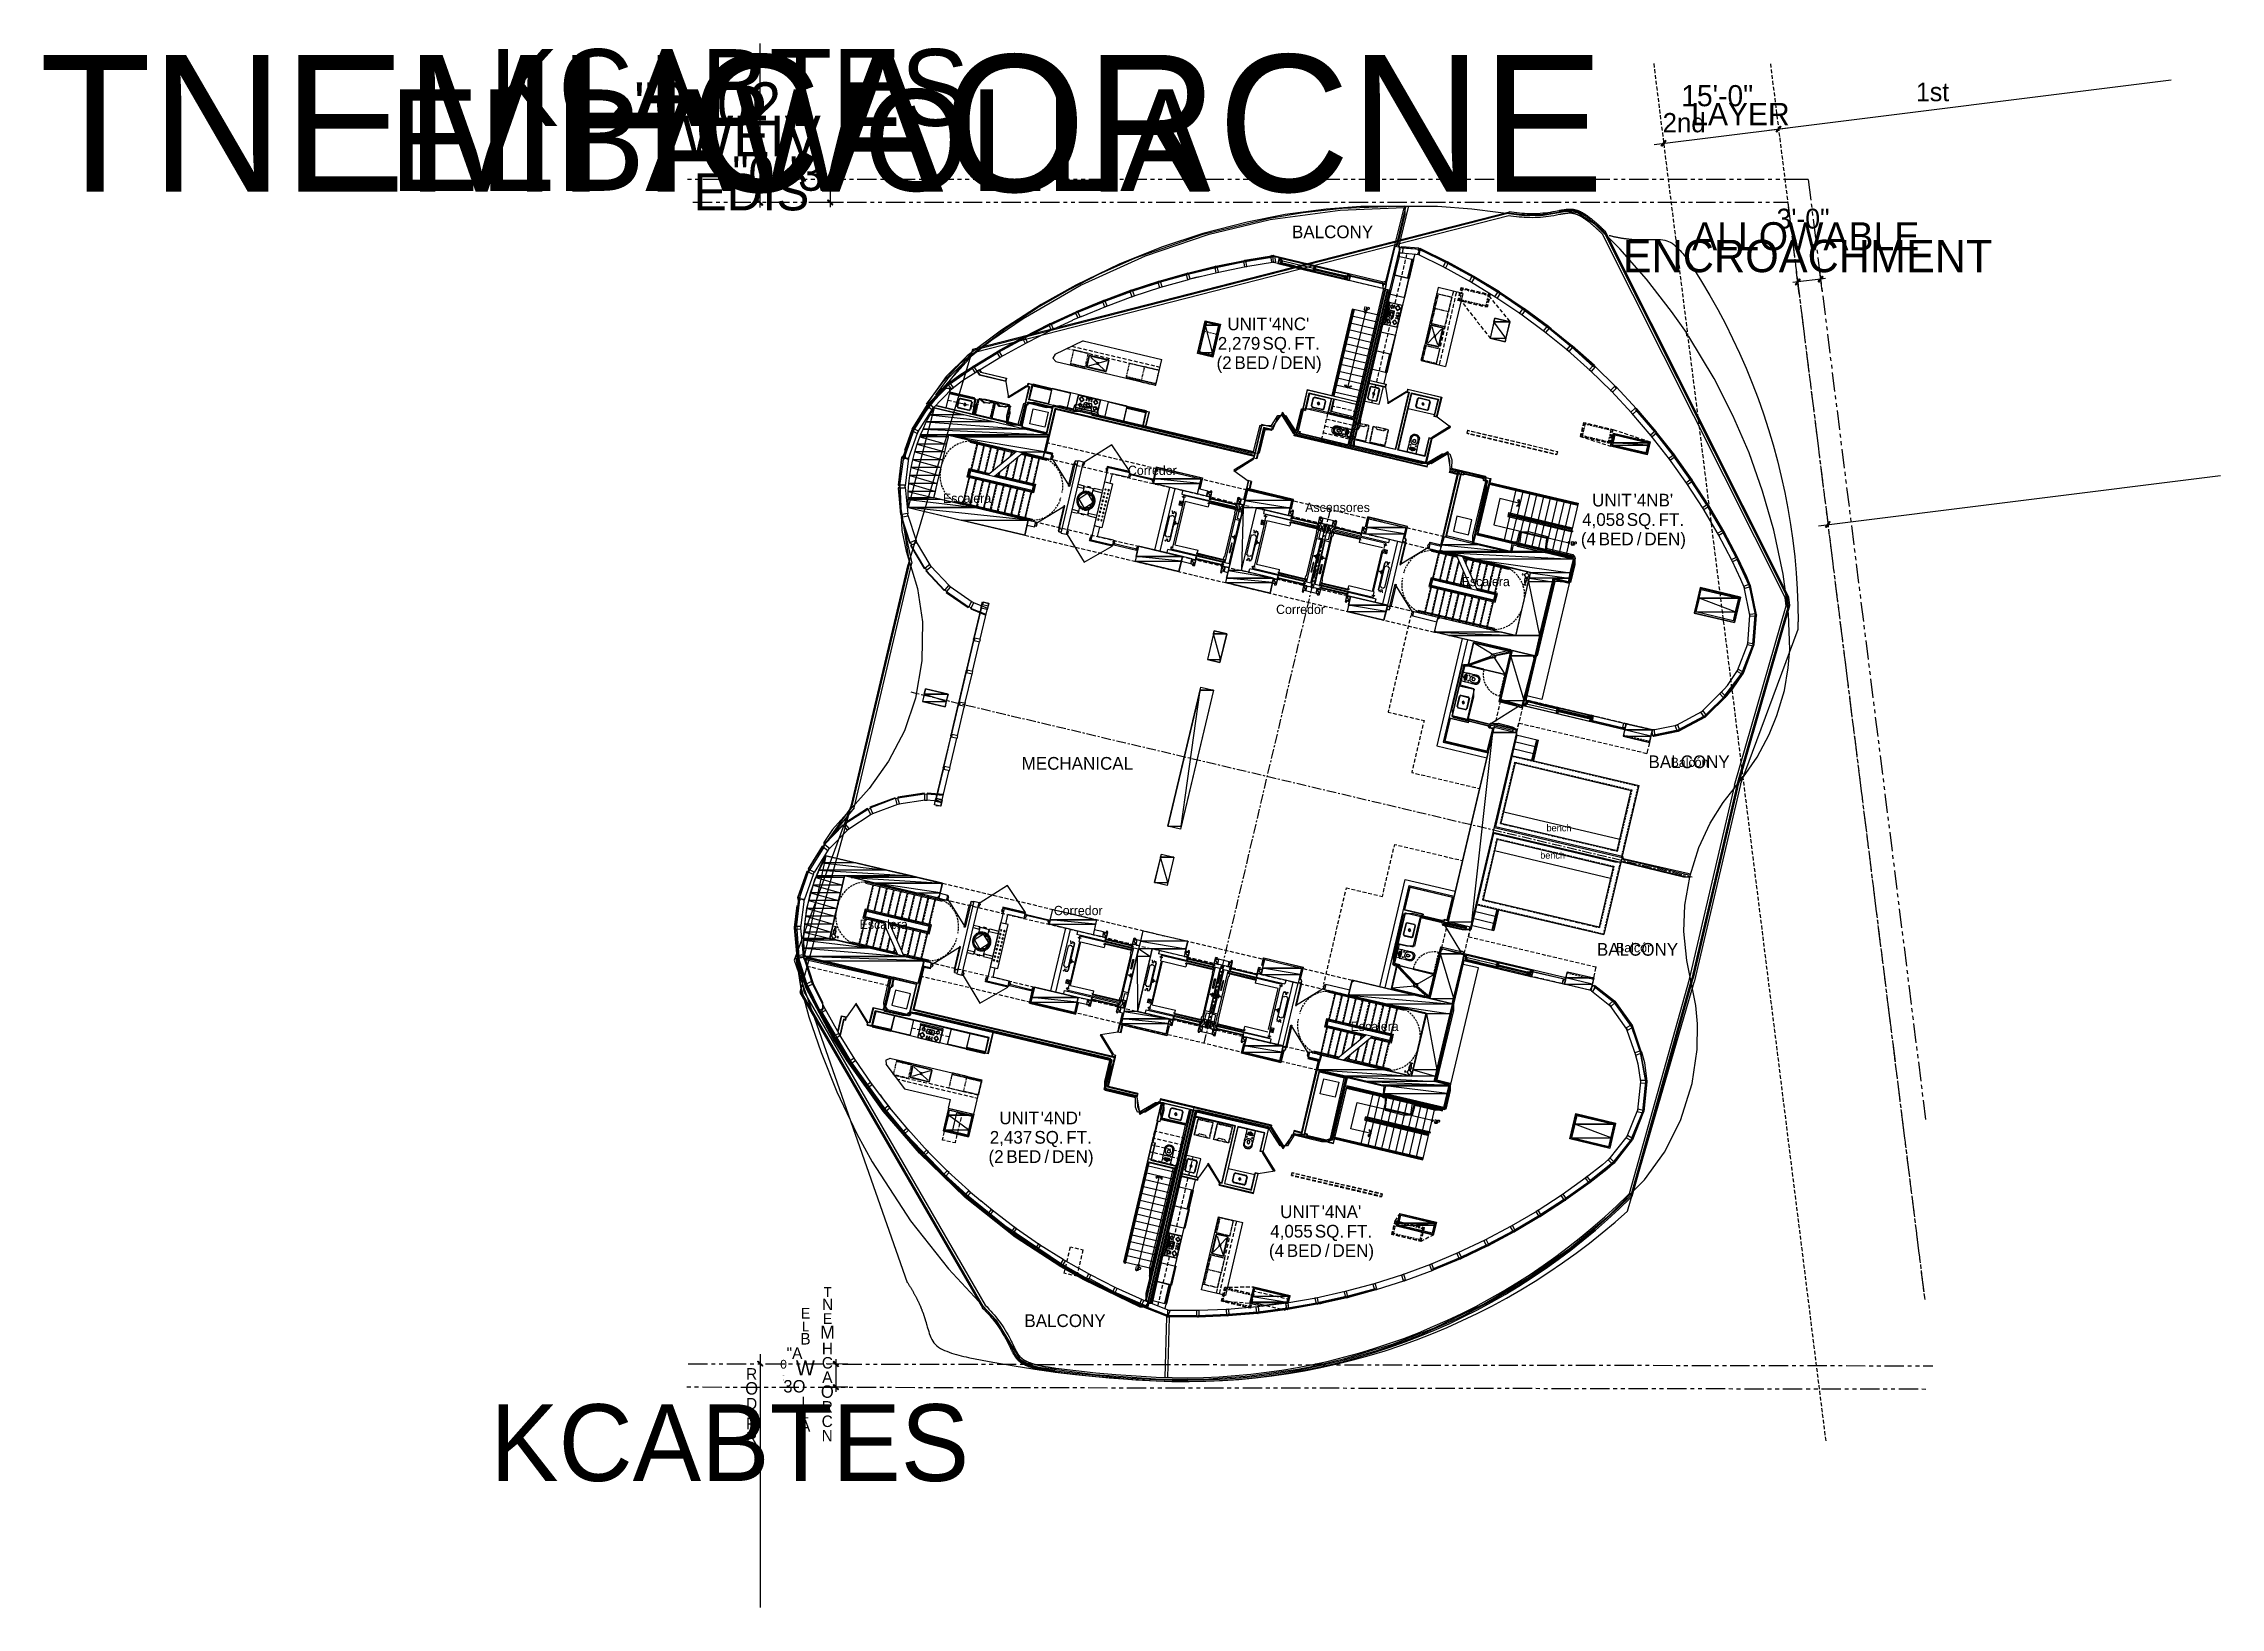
# Model space of a CAD drawing. Header units: feet. Extents: x -84 to 198, y -22 to 181.
import ezdxf
from ezdxf.enums import TextEntityAlignment as Align

# ---------------------------------------------------------------- set-up
doc = ezdxf.new("R2010")
doc.units = ezdxf.units.FT
for name, color, linetype in [('A-AREA-COMUN', 252, 'CONTINUOUS'), ('A-AREA-UNIDAD', 30, 'CONTINUOUS'), ('A-LINEA', 7, 'CONTINUOUS'), ('A-LINEA-FINA', 9, 'CONTINUOUS'), ('A-MURO-CONCRETO', 8, 'CONTINUOUS'), ('A-NOMBRE-ESPACIO', 2, 'CONTINUOUS'), ('A-TEXTO-PDF', 3, 'CONTINUOUS')]:
    doc.layers.add(name, color=color, linetype=linetype)

msp = doc.modelspace()

# ---------------------------------------------------------------- texts
at = {"layer": 'A-NOMBRE-ESPACIO'}
for s, p in [('Corredor', (60, 124.9778)), ('Escalera', (36, 121.3689)), ('Ascensores', (84, 120.1778)), ('Escalera', (103.2, 110.5778)), ('Corredor', (79.2, 106.9689)), ('Balcón', (129.6, 87.1644)), ('Corredor', (50.4, 67.9644)), ('Escalera', (25.2, 66.1689)), ('Balcón', (122.528, 63.1644)), ('Escalera', (88.8, 52.96))]:
    msp.add_text(s, height=1.2, dxfattribs=at).set_placement(p, align=Align.CENTER)
at = {"layer": 'A-TEXTO-PDF'}
for s, height, p in [('TNEMHCAORCNE', 17.716, (17.1598, 161.6769)), ('KCABTES', 9.944, (5.2265, 170.193)), ('ELBAWOLLA', 13.144, (14.3198, 161.7794)), ('"0-\'02', 5.582, (2.3998, 170.2534)), ('15\'-0"', 2.736, (133.1857, 172.7394)), ('1st', 2.41, (161.0882, 173.389)), ('LAYER', 2.905, (136.2028, 170.2737)), ('WEIV', 5.259, (8.0665, 166.2495)), ('2nd', 2.495, (128.8997, 169.3622)), ('EDIS', 4.802, (8.0665, 159.246)), ('"0-\'3', 4.438, (11.4932, 161.7917)), ('3\'-0"', 2.576, (144.3072, 156.8929)), ('BALCONY', 1.646, (83.3565, 155.6452)), ('ENCROACHMENT', 4.186, (144.8906, 151.2455)), ('ALLOWABLE', 3.633, (144.6541, 154.0865)), ('UNIT', 1.646, (72.2934, 143.7252)), ("'4NC'", 1.646, (77.7161, 143.7252)), ('2,279', 1.646, (71.2406, 141.2052)), ('SQ.', 1.646, (76.1592, 141.2052)), ('FT.', 1.646, (80.0469, 141.2052)), ('(2', 1.646, (69.3012, 138.6985)), ('BED', 1.646, (72.903, 138.6985)), ('/', 1.646, (75.8761, 138.6985)), ('DEN)', 1.646, (79.2484, 138.6985)), ('UNIT', 1.646, (119.5468, 120.8985)), ("'4NB'", 1.646, (124.9128, 120.8985)), ('4,058', 1.646, (118.4406, 118.3785)), ('SQ.', 1.646, (123.3592, 118.3785)), ('FT.', 1.646, (127.2469, 118.3785)), ('(4', 1.646, (116.5012, 115.8718)), ('BED', 1.646, (120.103, 115.8718)), ('/', 1.646, (123.0761, 115.8718)), ('DEN)', 1.646, (126.4484, 115.8718)), ('MECHANICAL', 1.646, (50.2913, 86.8052)), ('BALCONY', 1.646, (129.5431, 87.0052)), ('bench', 0.886, (112.6863, 78.8235)), ('bench', 0.876, (111.8598, 75.2835)), ('BALCONY', 1.646, (122.8631, 62.7118)), ('UNIT', 1.646, (42.7468, 40.8852)), ("'4ND'", 1.646, (48.1694, 40.8852)), ('2,437', 1.646, (41.694, 38.3652)), ('SQ.', 1.646, (46.6125, 38.3652)), ('FT.', 1.646, (50.5002, 38.3652)), ('(2', 1.646, (39.7546, 35.8718)), ('BED', 1.646, (43.3563, 35.8718)), ('/', 1.646, (46.3294, 35.8718)), ('DEN)', 1.646, (49.7017, 35.8718)), ('UNIT', 1.646, (79.1334, 28.7252)), ("'4NA'", 1.646, (84.4995, 28.7252)), ('(4', 1.646, (76.0879, 23.6985)), ('4,055', 1.646, (78.0273, 26.2052)), ('SQ.', 1.646, (82.9458, 26.2052)), ('/', 1.646, (82.6628, 23.6985)), ('DEN)', 1.646, (86.0351, 23.6985)), ('FT.', 1.646, (86.8336, 26.2052)), ('BED', 1.646, (79.6896, 23.6985)), ('T', 1.263, (17.9299, 18.5258)), ('E', 1.379, (15.0773, 15.7121)), ('N', 1.492, (17.9249, 16.8115)), ('L', 1.264, (15.0719, 14.0687)), ('M', 1.72, (17.9138, 13.0963)), ('E', 1.379, (17.9195, 15.0253)), ('BALCONY', 1.646, (48.6898, 14.6185)), ('"A', 1.492, (13.6434, 10.4975)), ('B', 1.492, (15.0663, 12.3544)), ('H', 1.492, (17.9079, 11.0965)), ('R', 1.487, (8.0928, 7.8054)), ('0', 1.149, (12.2218, 9.2198)), ('W', 1.949, (15.0533, 8.355)), ('A', 1.492, (17.8968, 7.3826)), ('C', 1.492, (17.9024, 9.2396)), ('O', 1.602, (8.0919, 5.8764)), ('-', 0.69, (12.2191, 8.0766)), ("'", 0.495, (12.2173, 7.3423)), ('3O', 1.608, (13.6312, 6.1405)), ('O', 1.607, (17.8911, 5.4536)), ('KCABTES', 9.944, (5.2398, -5.327)), ('R', 1.487, (8.0898, 1.3754)), ('D', 1.487, (8.091, 3.9474)), ('I', 0.573, (8.0904, 2.6614)), ('L', 1.264, (15.0351, 2.7828)), ('L', 1.264, (15.0403, 4.3543)), ('C', 1.492, (17.8799, 1.6676)), ('R', 1.492, (17.8854, 3.5246)), ('R', 1.487, (8.0889, -0.4816)), ('A', 1.492, (15.0295, 1.0686)), ('N', 1.492, (17.8744, -0.1894))]:
    msp.add_text(s, height=height, dxfattribs=at).set_placement(p, align=Align.CENTER)

# ---------------------------------------------------------------- linework, layer by layer
at = {"layer": 'A-AREA-COMUN'}
for points in [[(33.248, 136.1778), (31.12, 134.0089), (29.12, 130.8089), (27.968, 127.5378), (27.968, 127.0933), (27.712, 126.9689), (27.28, 123.8933), (27.552, 117.7778), (28.128, 115.0933), (29.568, 110.2578), (30.208, 105.9733), (30.16, 100.8889), (29.312, 96.0889), (27.872, 91.8578), (25.84, 87.8933), (23.328, 84.3733), (18.56, 79.04), (17.44, 77.3689), (17.44, 76.7644), (15.36, 73.44), (14.32, 70.3644), (13.92, 66.72), (14.208, 62.56), (15.168, 62.6133), (14.88, 62.7733), (14.848, 65.5644), (15.232, 68.8889), (16.272, 72.6044), (17.76, 75.6444), (32.512, 72.16), (32.72, 71.9644), (32.4, 70.4533), (32.128, 70.2044), (20.08, 73.0489), (18.16, 64.96), (30.112, 62.1333), (30.368, 61.92), (29.6, 59.1644), (26.432, 59.9289), (26.4, 58.7733), (26.048, 58.5244), (25.44, 56.0533), (25.68, 55.7333), (28.288, 55.1289), (28.448, 55.36), (29.52, 55.36), (54.528, 49.44), (54.64, 48.32), (53.952, 45.5644), (58, 44.6044), (58.08, 43.1644), (58.32, 42.4889), (60.432, 43.7156), (61.44, 43.7156), (61.472, 42.6489), (61.248, 41.7244), (64.4, 40.96), (64.8, 42.72), (65.792, 42.7556), (75.44, 40.5156), (76.96, 38.1156), (77.248, 38.1156), (77.568, 38.4356), (78.16, 39.6089), (79.44, 39.6089), (82.56, 38.8444), (83.072, 39.04), (84.88, 46.9689), (85.44, 47.0044), (81.568, 47.8933), (81.408, 48.0533), (81.952, 49.8489), (93.6, 47.1289), (95.488, 55.2533), (85.712, 57.5289), (85.44, 57.76), (85.792, 59.2533), (86.112, 59.4844), (95.328, 57.28), (95.328, 57.6533), (94.208, 58.6133), (93.92, 58.6489), (93.888, 59.04), (91.808, 61.2089), (91.232, 61.4933), (91.232, 62.56), (92.56, 68.1244), (93.648, 68.2133), (97.52, 67.3244), (98.4, 67.4133), (104.288, 92.1778), (103.648, 92.1778), (103.52, 92.4444), (98.96, 93.5644), (98.848, 94.6844), (100.192, 100.4089), (101.12, 100.5333), (103.872, 101.4933), (104, 101.7778), (106.432, 102.3289), (97.152, 104.4978), (96.608, 104.7644), (96.928, 106.2933), (97.248, 106.5244), (106.912, 104.2133), (107.12, 104.2844), (108.992, 112.3378), (97.28, 115.2178), (97.84, 117.0133), (101.52, 116.1244), (101.52, 117.0844), (103.2, 124.1244), (102.912, 124.2844), (102.912, 124.4978), (100.56, 125.0489), (99.84, 125.0489), (99.808, 125.2978), (98.592, 125.5289), (98.56, 126.8089), (98.272, 127.6978), (96.128, 126.4178), (94.8, 126.4533), (78.32, 130.3289), (76.88, 132.6578), (76.512, 132.6578), (76.16, 132.2844), (75.552, 130.8089), (74.56, 130.8444), (73.84, 127.8044), (72.832, 127.7689), (52.192, 132.6933), (52.128, 133.5822), (51.232, 133.6533), (50.96, 133.9022), (50.752, 133.2089), (49.808, 133.2089), (47.392, 133.8133), (46.24, 133.6889), (44.032, 134.2222), (43.68, 133.9733), (43.12, 131.4489), (41.84, 131.4489), (41.152, 131.6444), (41.152, 132.6578), (41.472, 133.8133), (40.16, 133.8489), (39.84, 134.2222), (39.328, 134.3289), (38.208, 134.2933), (37.68, 134.7378), (37.408, 134.7378), (36.88, 132.8889), (36.768, 133.0489), (36.992, 134.7378), (33.888, 135.4489), (33.728, 136.1778)], [(107.808, 117.5289), (107.52, 115.8044), (107.28, 115.7689), (110.88, 114.9333), (111.12, 116.7644)], [(90.368, 44.8), (90.16, 42.9689), (93.488, 42.1689), (93.76, 43.84), (94.288, 43.8756)]]:
    msp.add_lwpolyline(points, close=True, dxfattribs=at)
at = {"layer": 'A-AREA-UNIDAD'}
for points in [[(30.752, 134.1333), (32.88, 137.0133), (35.232, 139.5378), (41.088, 144.0178), (45.088, 146.6133), (49.248, 149.0133), (53.088, 150.9689), (57.84, 153.1022), (66.592, 156.1778), (75.2, 158.2578), (79.552, 158.9689), (84.608, 159.5378), (92.672, 159.8222), (92.72, 158.7378), (91.76, 154.7733), (92, 154.6133), (91.968, 153.2622), (90.592, 147.6089), (90.688, 146.4178), (90.4, 145.3689), (90.4, 144.4622), (89.84, 144.4089), (86.96, 132.2489), (86.88, 131.2889), (86.592, 130.8089), (84.448, 130.8978), (83.92, 131.1289), (83.648, 131.0578), (83.552, 130.6489), (83.84, 130.4178), (85.152, 130.2578), (85.312, 129.9733), (86.16, 129.9733), (86.16, 128.8178), (95.648, 126.5778), (97.568, 127.7333), (98.528, 127.7333), (98.8, 126.9333), (98.752, 125.8489), (103.168, 124.8178), (103.328, 123.2889), (101.6, 116.2489), (106.432, 115.0933), (106.672, 116.3378), (107.28, 116.3733), (107.552, 117.6178), (108.72, 117.6533), (111.168, 117.0133), (111.072, 115.4844), (114.48, 114.6844), (114.72, 114.3289), (114.72, 113.3689), (114.16, 111.0578), (112.128, 111.1644), (109.84, 101.5644), (109.36, 101.5644), (109.44, 101.1733), (107.872, 95.1289), (105.12, 95.8933), (106.56, 101.9378), (104.512, 101.5644), (104.4, 101.2978), (103.712, 101.2089), (101.312, 100.3733), (101.28, 100.2133), (100.448, 100.1778), (99.872, 97.8133), (101.6, 97.3333), (101.6, 96.2489), (100.928, 93.4578), (103.648, 92.7644), (104.8, 92.8178), (106.64, 92.3733), (107.2, 92.0533), (107.2, 91.0933), (104.448, 79.4489), (120.928, 75.6089), (120.992, 75.3244), (129.568, 73.3689), (129.68, 73.12), (130.8, 76.7289), (132.288, 79.8933), (133.952, 82.56), (136.352, 85.5644), (136.352, 85.8489), (136.608, 85.8844), (138.368, 88.4444), (139.92, 91.3778), (140.928, 93.8133), (141.888, 97.0844), (142.4, 100.0178), (142.592, 102.3644), (142.432, 107.0044), (141.728, 112.1244), (140.512, 117.8133), (139.072, 122.8978), (137.312, 127.8578), (135.232, 132.6933), (132.8, 137.4933), (129.52, 142.9333), (129.248, 143.0222), (129.2, 143.4133), (127.28, 146.1689), (124.032, 150.3289), (120.56, 154.2578), (117.408, 157.3689), (115.072, 158.9333), (113.68, 159.0933), (110.64, 158.5778), (108.24, 158.5422), (101.408, 159.4133), (96.928, 159.7689), (87.008, 159.7689), (82.528, 159.4133), (77.2, 158.7022), (72.288, 157.7422), (66.56, 156.2489), (61.2, 154.4889), (55.712, 152.3022), (50.08, 149.5822), (45.6, 147.0578), (40.48, 143.7333), (36.032, 140.4089), (33.312, 137.7422)], [(92.64, 159.5733), (84.352, 159.2533), (75.28, 158.0089), (67.2, 156.0889), (59.072, 153.3333), (50.8, 149.5822), (43.28, 145.2089), (39.2, 142.4178), (35.76, 139.7333), (33.52, 137.4578), (31.92, 135.3422), (32.752, 136.2133), (33.728, 136.2133), (33.76, 135.7333), (36.928, 135.0222), (37.04, 133.9378), (36.88, 132.9244), (37.44, 134.8089), (38.4, 134.8089), (41.44, 134.0978), (41.52, 132.9244), (41.28, 131.8933), (42.64, 131.5733), (43.36, 134.2222), (43.808, 134.3822), (44.832, 134.3822), (46.88, 133.8489), (48.032, 133.9733), (49.808, 133.5289), (50, 134.0978), (51.488, 134.0622), (51.552, 133.9022), (52.768, 133.8133), (52.992, 132.7644), (73.12, 128.0178), (73.952, 131.4489), (75.44, 131.3778), (76.24, 132.6933), (77.248, 132.6933), (78.592, 130.6133), (79.328, 133.5289), (80.672, 133.5822), (86.032, 132.3378), (89.952, 148.9778), (89.84, 150.0089), (90.24, 150.0622)], [(130.592, 50.56), (130.64, 53.8844), (130.432, 56.2489), (129.248, 62.08), (128.88, 65.8489), (128.992, 69.2444), (129.632, 72.8889), (128.8, 72.8889), (120.832, 74.8089), (119.92, 74.8089), (104.192, 78.5244), (101.28, 66.08), (100.16, 66.0444), (97.632, 66.6133), (97.568, 66.9689), (94.8, 67.6089), (93.968, 63.9644), (92.928, 63.9289), (91.968, 64.16), (91.36, 61.76), (92.032, 61.5644), (92.08, 61.2089), (94.048, 59.1644), (94.368, 59.0933), (94.368, 58.72), (95.648, 57.6533), (96.032, 57.6), (97.44, 63.4489), (97.68, 63.6089), (100.352, 62.8444), (98.848, 56.64), (99.008, 56.6044), (99.008, 55.6089), (96.88, 46.6489), (98.592, 46.2044), (98.592, 45.2444), (98.048, 42.8444), (96.72, 42.6844), (94, 43.3244), (93.68, 42.08), (92.56, 42.08), (90.208, 42.6844), (90.208, 44.2489), (89.92, 44.32), (90.048, 45.76), (85.232, 46.88), (83.328, 38.8089), (82.912, 38.7556), (82.88, 38.5956), (81.92, 38.5956), (78.368, 39.4844), (77.52, 38.08), (76.56, 38.08), (75.168, 40.2489), (65.728, 42.4356), (62.08, 27.04), (62.208, 25.9556), (61.888, 24.7289), (61.888, 23.8756), (61.312, 23.8044), (60, 17.7244), (59.52, 17.6889), (59.408, 17.2089), (58.432, 17.2089), (51.12, 20.7289), (48.16, 22.4), (42.24, 26.2756), (35.76, 31.3956), (29.84, 37.12), (25.12, 42.56), (20.448, 49.0844), (18.592, 52.0533), (15.168, 58.4889), (14.4, 60.8), (14.112, 60.8533), (13.872, 62.4), (14.368, 59.0044), (15.52, 54.8089), (17.088, 50.1689), (19.12, 45.0844), (21.728, 39.6444), (23.712, 36), (28.672, 28.3556), (33.6, 22.1689), (39.76, 15.52), (42.848, 10.4356), (43.808, 9.8844), (44.352, 9.8844), (44.4, 9.6889), (45.248, 9.44), (52.608, 8.48), (60.432, 7.9289), (66.72, 7.8756), (72.64, 8.2844), (78.848, 9.1556), (81.04, 9.6), (81.088, 9.8489), (82.112, 9.8489), (84.96, 10.5244), (91.12, 12.4089), (96.56, 14.5244), (102.912, 17.6), (108.8, 21.0844), (114.048, 24.8), (119.168, 29.0844), (123.76, 33.6889), (126.352, 37.28), (128.448, 41.3689), (129.952, 46.1689)], [(15.072, 62.1689), (16.048, 59.1289), (17.28, 56.6933), (17.28, 55.7333), (17.088, 55.52), (20.992, 48.9244), (25.44, 42.7556), (28.08, 39.6089), (33.152, 34.2756), (35.92, 31.7689), (40.88, 27.7689), (48.24, 22.8089), (51.552, 20.9244), (51.84, 20.9244), (54.96, 19.2), (59.2, 17.3689), (59.28, 17.6356), (59.968, 17.7244), (59.968, 17.9556), (59.2, 18.0089), (59.2, 19.0044), (59.68, 20.9244), (59.68, 22.3289), (62.752, 35.2356), (63.072, 35.3244), (64.288, 40.7644), (61.152, 41.4756), (61.12, 42.5956), (61.36, 43.4844), (60.88, 43.5556), (59.072, 42.4356), (58.08, 42.4356), (57.84, 43.0756), (57.84, 44.32), (53.888, 45.2444), (53.84, 46.4), (54.48, 49.12), (28.72, 55.2533), (28.608, 54.9689), (27.632, 54.9689), (25.312, 55.4844), (25.2, 56.64), (25.888, 59.7333)]]:
    msp.add_lwpolyline(points, close=True, dxfattribs=at)
at = {"layer": 'A-LINEA'}
for p, q in [((124.96, 178.2578), (125.0267, 177.7644)), ((140.08, 178.2444), (140.1333, 177.7511)), ((125.0533, 177.5244), (125.1067, 177.0178)), ((125.1467, 176.7778), (125.2, 176.2844)), ((125.24, 176.0311), (125.2933, 175.5378)), ((125.3333, 175.2844), (125.3867, 174.7911)), ((139.8933, 169.6444), (191.9867, 176.1511)), ((140.1733, 177.5111), (140.2267, 177.0044)), ((140.2667, 176.7644), (140.32, 176.2711)), ((140.36, 176.0178), (140.4133, 175.5244)), ((140.4533, 175.2711), (140.5067, 174.7778)), ((125.4267, 174.5378), (125.48, 174.0444)), ((125.52, 173.7911), (125.5733, 173.2978)), ((125.6133, 173.0578), (125.6667, 172.5511)), ((125.7067, 172.3111), (125.76, 171.8178)), ((140.5467, 174.5244), (140.6, 174.0311)), ((140.64, 173.7911), (140.6933, 173.2844)), ((140.7333, 173.0444), (140.7867, 172.5511)), ((140.8133, 172.2978), (140.88, 171.8044)), ((125.0133, 167.7778), (142.3733, 169.9511)), ((125.8, 171.5644), (125.8533, 171.0711)), ((125.8933, 170.8178), (125.9467, 170.3244)), ((125.9867, 170.0711), (126.04, 169.5778)), ((126.08, 169.3378), (126.1333, 168.8311)), ((140.9067, 171.5511), (140.9733, 171.0578)), ((141, 170.8044), (141.0667, 170.3111)), ((141.0933, 170.0578), (141.16, 169.5644)), ((141.1867, 169.3244), (141.2533, 168.8178)), ((126.1733, 168.5911), (126.2267, 168.0978)), ((126.2533, 167.8444), (126.32, 167.3511)), ((126.3467, 167.0978), (126.4133, 166.6044)), ((126.3867, 166.8044), (126.4, 166.6978)), ((141.28, 168.6578), (141.2933, 168.5511)), ((141.28, 168.6578), (141.2933, 168.5511)), ((141.28, 168.5778), (141.3467, 168.0844)), ((141.3733, 167.8311), (141.44, 167.3378)), ((141.4667, 167.0844), (141.5333, 166.5911)), ((126.44, 166.3511), (126.5067, 165.8578)), ((126.5333, 165.6044), (126.6, 165.1111)), ((126.6267, 164.8711), (126.6933, 164.3644)), ((126.72, 164.1244), (126.7867, 163.6311)), ((141.56, 166.3378), (141.6267, 165.8444)), ((141.6533, 165.6044), (141.72, 165.0978)), ((141.7467, 164.8578), (141.8133, 164.3644)), ((141.84, 164.1111), (141.9067, 163.6178)), ((0.28, 163.2578), (-0.2267, 163.2578)), ((1.28, 163.2578), (0.7733, 163.2578)), ((4.28, 163.2578), (1.7733, 163.2578)), ((5.28, 163.2578), (4.7733, 163.2578)), ((6.28, 163.2578), (5.7733, 163.2578)), ((9.28, 163.2578), (6.7733, 163.2578)), ((10.28, 163.2578), (9.7733, 163.2578)), ((11.28, 163.2578), (10.7733, 163.2578)), ((14.28, 163.2578), (11.7733, 163.2578)), ((15.28, 163.2578), (14.7733, 163.2578)), ((16.28, 163.2578), (15.7733, 163.2578)), ((19.28, 163.2578), (16.7733, 163.2578)), ((19.8133, 163.2578), (17.0267, 163.2578)), ((20.28, 163.2578), (19.7733, 163.2578)), ((21.28, 163.2578), (20.7733, 163.2578)), ((24.28, 163.2578), (21.7733, 163.2578)), ((25.28, 163.2578), (24.7733, 163.2578)), ((26.28, 163.2578), (25.7733, 163.2578)), ((29.28, 163.2578), (26.7733, 163.2578)), ((30.28, 163.2578), (29.7733, 163.2578)), ((31.28, 163.2578), (30.7733, 163.2578)), ((34.28, 163.2578), (31.7733, 163.2578)), ((35.28, 163.2578), (34.7733, 163.2578)), ((36.28, 163.2578), (35.7733, 163.2578)), ((39.28, 163.2578), (36.7733, 163.2578)), ((40.28, 163.2578), (39.7733, 163.2578)), ((41.28, 163.2578), (40.7733, 163.2578)), ((44.28, 163.2578), (41.7733, 163.2578)), ((45.28, 163.2578), (44.7733, 163.2578)), ((46.28, 163.2578), (45.7733, 163.2578)), ((49.28, 163.2578), (46.7733, 163.2578)), ((50.28, 163.2578), (49.7733, 163.2578)), ((51.28, 163.2578), (50.7733, 163.2578)), ((54.28, 163.2578), (51.7733, 163.2578)), ((55.28, 163.2578), (54.7733, 163.2578)), ((56.28, 163.2578), (55.7733, 163.2578)), ((59.28, 163.2578), (56.7733, 163.2578)), ((60.28, 163.2578), (59.7733, 163.2578)), ((61.28, 163.2578), (60.7733, 163.2578)), ((64.28, 163.2578), (61.7733, 163.2578)), ((65.28, 163.2578), (64.7733, 163.2578)), ((66.28, 163.2578), (65.7733, 163.2578)), ((69.28, 163.2578), (66.7733, 163.2578)), ((70.28, 163.2578), (69.7733, 163.2578)), ((71.28, 163.2578), (70.7733, 163.2578)), ((74.28, 163.2578), (71.7733, 163.2578)), ((75.28, 163.2578), (74.7733, 163.2578)), ((76.28, 163.2578), (75.7733, 163.2578)), ((79.28, 163.2578), (76.7733, 163.2578)), ((80.28, 163.2578), (79.7733, 163.2578)), ((81.28, 163.2578), (80.7733, 163.2578)), ((84.28, 163.2578), (81.7733, 163.2578)), ((85.28, 163.2578), (84.7733, 163.2578)), ((86.28, 163.2578), (85.7733, 163.2578)), ((89.28, 163.2578), (86.7733, 163.2578)), ((90.28, 163.2578), (89.7733, 163.2578)), ((91.28, 163.2578), (90.7733, 163.2578)), ((94.28, 163.2578), (91.7733, 163.2578)), ((95.28, 163.2578), (94.7733, 163.2578)), ((96.28, 163.2578), (95.7733, 163.2578)), ((99.28, 163.2578), (96.7733, 163.2578)), ((100.28, 163.2578), (99.7733, 163.2578)), ((101.28, 163.2578), (100.7733, 163.2578)), ((104.28, 163.2578), (101.7733, 163.2578)), ((105.28, 163.2578), (104.7733, 163.2578)), ((106.28, 163.2578), (105.7733, 163.2578)), ((109.28, 163.2578), (106.7733, 163.2578)), ((110.28, 163.2578), (109.7733, 163.2578)), ((111.28, 163.2578), (110.7733, 163.2578)), ((114.28, 163.2578), (111.7733, 163.2578)), ((115.28, 163.2578), (114.7733, 163.2578)), ((116.28, 163.2578), (115.7733, 163.2578)), ((119.28, 163.2578), (116.7733, 163.2578)), ((120.28, 163.2578), (119.7733, 163.2578)), ((121.28, 163.2578), (120.7733, 163.2578)), ((124.28, 163.2578), (121.7733, 163.2578)), ((125.28, 163.2578), (124.7733, 163.2578)), ((126.28, 163.2578), (125.7733, 163.2578)), ((129.28, 163.2578), (126.7733, 163.2578)), ((126.8133, 163.3778), (126.88, 162.8844)), ((126.9067, 162.6311), (126.9733, 162.1378)), ((127, 161.8844), (127.0667, 161.3911)), ((127.0933, 161.1511), (127.16, 160.6444)), ((130.28, 163.2578), (129.7733, 163.2578)), ((131.28, 163.2578), (130.7733, 163.2578)), ((134.28, 163.2578), (131.7733, 163.2578)), ((135.28, 163.2578), (134.7733, 163.2578)), ((136.28, 163.2578), (135.7733, 163.2578)), ((139.28, 163.2578), (136.7733, 163.2578)), ((140.28, 163.2578), (139.7733, 163.2578)), ((141.28, 163.2578), (140.7733, 163.2578)), ((144.9733, 163.2578), (141.7733, 163.2578)), ((141.9333, 163.3644), (142, 162.8711)), ((142.0267, 162.6178), (142.0933, 162.1244)), ((142.12, 161.8711), (142.1867, 161.3778)), ((142.2133, 161.1378), (142.28, 160.6311)), ((144.9733, 163.2578), (145.3067, 160.5911)), ((2.9733, 160.2578), (0.48, 160.2578)), ((3.9733, 160.2578), (3.48, 160.2578)), ((4.9733, 160.2578), (4.48, 160.2578)), ((7.9733, 160.2578), (5.48, 160.2578)), ((8.9733, 160.2578), (8.48, 160.2578)), ((9.9733, 160.2578), (9.48, 160.2578)), ((12.9733, 160.2578), (10.48, 160.2578)), ((13.9733, 160.2578), (13.48, 160.2578)), ((14.9733, 160.2578), (14.48, 160.2578)), ((17.9733, 160.2578), (15.48, 160.2578)), ((19.8133, 160.2578), (17.0267, 160.2578)), ((18.9733, 160.2578), (18.48, 160.2578)), ((19.9733, 160.2578), (19.48, 160.2578)), ((22.9733, 160.2578), (20.48, 160.2578)), ((23.9733, 160.2578), (23.48, 160.2578)), ((24.9733, 160.2578), (24.48, 160.2578)), ((27.9733, 160.2578), (25.48, 160.2578)), ((28.9733, 160.2578), (28.48, 160.2578)), ((29.9733, 160.2578), (29.48, 160.2578)), ((32.9733, 160.2578), (30.48, 160.2578)), ((33.9733, 160.2578), (33.48, 160.2578)), ((34.9733, 160.2578), (34.48, 160.2578)), ((37.9733, 160.2578), (35.48, 160.2578)), ((106.2631, 159.0395), (36.6895, 141.2395)), ((106.2631, 159.0395), (36.6895, 141.2395)), ((106.2378, 158.8683), (36.7876, 141.1026)), ((106.185, 158.5392), (36.9919, 140.8393)), ((38.9733, 160.2578), (38.48, 160.2578)), ((39.9733, 160.2578), (39.48, 160.2578)), ((42.9733, 160.2578), (40.48, 160.2578)), ((43.9733, 160.2578), (43.48, 160.2578)), ((44.9733, 160.2578), (44.48, 160.2578)), ((47.9733, 160.2578), (45.48, 160.2578)), ((48.9733, 160.2578), (48.48, 160.2578)), ((49.9733, 160.2578), (49.48, 160.2578)), ((52.9733, 160.2578), (50.48, 160.2578)), ((53.9733, 160.2578), (53.48, 160.2578)), ((54.9733, 160.2578), (54.48, 160.2578)), ((57.9733, 160.2578), (55.48, 160.2578)), ((58.9733, 160.2578), (58.48, 160.2578)), ((59.9733, 160.2578), (59.48, 160.2578)), ((62.9733, 160.2578), (60.48, 160.2578)), ((63.9733, 160.2578), (63.48, 160.2578)), ((64.9733, 160.2578), (64.48, 160.2578)), ((67.9733, 160.2578), (65.48, 160.2578)), ((68.9733, 160.2578), (68.48, 160.2578)), ((69.9733, 160.2578), (69.48, 160.2578)), ((72.9733, 160.2578), (70.48, 160.2578)), ((73.9733, 160.2578), (73.48, 160.2578)), ((74.9733, 160.2578), (74.48, 160.2578)), ((77.9733, 160.2578), (75.48, 160.2578)), ((78.9733, 160.2578), (78.48, 160.2578)), ((79.9733, 160.2578), (79.48, 160.2578)), ((82.9733, 160.2578), (80.48, 160.2578)), ((83.9733, 160.2578), (83.48, 160.2578)), ((84.9733, 160.2578), (84.48, 160.2578)), ((87.9733, 160.2578), (85.48, 160.2578)), ((88.9733, 160.2578), (88.48, 160.2578)), ((89.9733, 160.2578), (89.48, 160.2578)), ((92.9733, 160.2578), (90.48, 160.2578)), ((91.6133, 154.5378), (92.8267, 159.6844)), ((91.9333, 154.4711), (93.1733, 159.6844)), ((93.9733, 160.2578), (93.48, 160.2578)), ((94.9733, 160.2578), (94.48, 160.2578)), ((97.9733, 160.2578), (95.48, 160.2578)), ((98.9733, 160.2578), (98.48, 160.2578)), ((99.9733, 160.2578), (99.48, 160.2578)), ((102.9733, 160.2578), (100.48, 160.2578)), ((103.9733, 160.2578), (103.48, 160.2578)), ((104.9733, 160.2578), (104.48, 160.2578)), ((107.9733, 160.2578), (105.48, 160.2578)), ((108.9733, 160.2578), (108.48, 160.2578)), ((109.9733, 160.2578), (109.48, 160.2578)), ((112.9733, 160.2578), (110.48, 160.2578)), ((113.9733, 160.2578), (113.48, 160.2578)), ((114.9733, 160.2578), (114.48, 160.2578)), ((117.9733, 160.2578), (115.48, 160.2578)), ((118.9733, 160.2578), (118.48, 160.2578)), ((119.9733, 160.2578), (119.48, 160.2578)), ((122.9733, 160.2578), (120.48, 160.2578)), ((123.9733, 160.2578), (123.48, 160.2578)), ((124.9733, 160.2578), (124.48, 160.2578)), ((127.9733, 160.2578), (125.48, 160.2578)), ((127.1867, 160.4044), (127.2533, 159.9111)), ((127.28, 159.6578), (127.3467, 159.1644)), ((127.3733, 158.9111), (127.44, 158.4178)), ((127.4667, 158.1644), (127.5333, 157.6711)), ((128.9733, 160.2578), (128.48, 160.2578)), ((129.9733, 160.2578), (129.48, 160.2578)), ((132.9733, 160.2578), (130.48, 160.2578)), ((133.9733, 160.2578), (133.48, 160.2578)), ((134.9733, 160.2578), (134.48, 160.2578)), ((137.9733, 160.2578), (135.48, 160.2578)), ((138.9733, 160.2578), (138.48, 160.2578)), ((139.9733, 160.2578), (139.48, 160.2578)), ((142.32, 160.2578), (140.48, 160.2578)), ((142.3067, 160.3911), (142.3733, 159.8978)), ((142.32, 160.2578), (142.5867, 158.1111)), ((142.4, 159.6444), (142.4667, 159.1511)), ((142.4933, 158.8978), (142.56, 158.4044)), ((142.5867, 158.1511), (142.6533, 157.6578)), ((145.3733, 160.0978), (145.4267, 159.6044)), ((145.4933, 159.1111), (145.5467, 158.6044)), ((145.6133, 158.1111), (145.92, 155.6311)), ((141.9822, 109.0957), (118.3186, 156.1837)), ((142.3125, 109.1409), (118.552, 156.4218)), ((142.471, 109.1644), (118.664, 156.5455)), ((142.471, 109.1644), (118.664, 156.5455)), ((127.56, 157.4178), (127.6267, 156.9244)), ((127.6533, 156.6844), (127.72, 156.1778)), ((127.7467, 155.9378), (127.8133, 155.4444)), ((127.84, 155.1911), (127.9067, 154.6978)), ((142.6533, 157.6178), (142.72, 157.1244)), ((142.68, 157.4178), (142.7467, 156.9111)), ((142.7733, 156.6711), (142.84, 156.1778)), ((142.7733, 156.6311), (142.84, 156.1378)), ((142.8667, 155.9244), (142.9333, 155.4311)), ((142.9067, 155.6311), (143.2133, 153.1511)), ((142.96, 155.1778), (143.0133, 154.6844)), ((145.9867, 155.1378), (146.0533, 154.6444)), ((68.24, 152.0311), (71.9333, 152.7778)), ((70, 152.2178), (70.1067, 152.3244)), ((70.8667, 152.3911), (70.9867, 152.4978)), ((71.7333, 152.5644), (71.8533, 152.6711)), ((71.9733, 152.7911), (75.6933, 153.3911)), ((72.1067, 151.9644), (75.8267, 152.5778)), ((72.56, 152.7111), (72.6667, 152.8178)), ((73.3867, 152.8444), (73.4933, 152.9511)), ((74.2133, 152.9778), (74.32, 153.0844)), ((75.04, 153.1244), (75.1467, 153.2178)), ((90.3333, 149.8844), (75.4933, 153.3911)), ((75.7067, 153.3378), (75.7067, 153.3378)), ((75.76, 153.3244), (75.7733, 153.2311)), ((76.52, 152.2978), (76.28, 152.3511)), ((76.28, 152.3511), (76.28, 152.3511)), ((76.28, 152.3511), (76.28, 152.3511)), ((76.28, 152.3511), (76.28, 152.3511)), ((76.2933, 152.3778), (76.2933, 152.3778)), ((76.2933, 152.3778), (76.2933, 152.3778)), ((76.2933, 152.3778), (76.2933, 152.3778)), ((76.2933, 152.3778), (76.2933, 152.3778)), ((76.2933, 152.3778), (76.2933, 152.3778)), ((76.2933, 152.3778), (76.2933, 152.3778)), ((76.3067, 152.4044), (76.3067, 152.4044)), ((76.3067, 152.4044), (76.3067, 152.4044)), ((76.3067, 152.4044), (76.3067, 152.4044)), ((76.3067, 152.3778), (76.3067, 152.3778)), ((76.3067, 152.3778), (76.3067, 152.3778)), ((76.3067, 152.3778), (76.3067, 152.3778)), ((76.3067, 152.3644), (76.3067, 152.3644)), ((76.3067, 152.3644), (76.3067, 152.3644)), ((76.3067, 152.3644), (76.3067, 152.3644)), ((76.3067, 152.3644), (76.3067, 152.3644)), ((76.3067, 152.3644), (76.3067, 152.3644)), ((76.3067, 152.3644), (76.3067, 152.3644)), ((76.32, 152.3911), (76.32, 152.3911)), ((76.32, 152.3911), (76.32, 152.3911)), ((76.32, 152.3911), (76.32, 152.3911)), ((76.32, 152.3778), (76.32, 152.3778)), ((76.32, 152.3778), (76.32, 152.3778)), ((76.32, 152.3778), (76.32, 152.3778)), ((76.32, 152.3644), (76.32, 152.3644)), ((76.32, 152.3644), (76.32, 152.3644)), ((76.32, 152.3644), (76.32, 152.3644)), ((76.3333, 152.3911), (76.3333, 152.3911)), ((76.3333, 152.3911), (76.3333, 152.3911)), ((76.3333, 152.3911), (76.3333, 152.3911)), ((76.3333, 152.3911), (76.3333, 152.3911)), ((76.3333, 152.3911), (76.3333, 152.3911)), ((76.3333, 152.3911), (76.3333, 152.3911)), ((76.72, 152.7511), (76.4, 152.8311)), ((76.4, 152.8311), (76.4, 152.8311)), ((76.72, 152.7511), (76.4, 152.8311)), ((76.4, 152.8311), (76.4, 152.8311)), ((76.72, 152.7511), (76.4, 152.8311)), ((76.4, 152.8311), (76.4, 152.8311)), ((76.4, 152.8178), (76.4, 152.8178)), ((76.4, 152.8178), (76.4, 152.8178)), ((76.4, 152.8178), (76.4, 152.8178)), ((76.6933, 152.8444), (76.4133, 152.9111)), ((76.4133, 152.9111), (76.4133, 152.9111)), ((76.6933, 152.8444), (76.4133, 152.9111)), ((76.4133, 152.9111), (76.4133, 152.9111)), ((76.6933, 152.8444), (76.4133, 152.9111)), ((76.4133, 152.9111), (76.4133, 152.9111)), ((76.4133, 152.8178), (76.4133, 152.8178)), ((76.4133, 152.8178), (76.4133, 152.8178)), ((76.4133, 152.8178), (76.4133, 152.8178)), ((76.4133, 152.8178), (76.4133, 152.8178)), ((76.4133, 152.8178), (76.4133, 152.8178)), ((76.4133, 152.8178), (76.4133, 152.8178)), ((76.4133, 152.8044), (76.4133, 152.8044)), ((76.4133, 152.8044), (76.4133, 152.8044)), ((76.4133, 152.8044), (76.4133, 152.8044)), ((76.4133, 152.8044), (76.4133, 152.8044)), ((76.4133, 152.8044), (76.4133, 152.8044)), ((76.4133, 152.8044), (76.4133, 152.8044)), ((76.4133, 152.8044), (76.4133, 152.8044)), ((76.4133, 152.8044), (76.4133, 152.8044)), ((76.4133, 152.8044), (76.4133, 152.8044)), ((76.4133, 152.3778), (76.4133, 152.3778)), ((76.4133, 152.3778), (76.4133, 152.3778)), ((76.4133, 152.3778), (76.4133, 152.3778)), ((76.4133, 152.3644), (76.4267, 152.3644)), ((76.4133, 152.3644), (76.4133, 152.3644)), ((76.4133, 152.3644), (76.4267, 152.3644)), ((76.4133, 152.3644), (76.4133, 152.3644)), ((76.4133, 152.3644), (76.4267, 152.3644)), ((76.4133, 152.3644), (76.4133, 152.3644)), ((76.4267, 153.0178), (76.4267, 153.0178)), ((76.4267, 152.9378), (76.4267, 152.9378)), ((76.4267, 152.9378), (76.4267, 152.9378)), ((76.4267, 152.9378), (76.4267, 152.9378)), ((76.4533, 152.9111), (76.4267, 152.9111)), ((76.4267, 152.9111), (76.4267, 152.9111)), ((76.4267, 152.9111), (76.4267, 152.9111)), ((76.4533, 152.9111), (76.4267, 152.9111)), ((76.4267, 152.9111), (76.4267, 152.9111)), ((76.4267, 152.9111), (76.4267, 152.9111)), ((76.4533, 152.9111), (76.4267, 152.9111)), ((76.4267, 152.9111), (76.4267, 152.9111)), ((76.4267, 152.9111), (76.4267, 152.9111)), ((76.4267, 152.8178), (76.4267, 152.8178)), ((76.4267, 152.8178), (76.4267, 152.8178)), ((76.4267, 152.8178), (76.4267, 152.8178)), ((76.4267, 152.8044), (76.4267, 152.8044)), ((76.4267, 152.8044), (76.4267, 152.8044)), ((76.4267, 152.8044), (76.4267, 152.8044)), ((76.4267, 152.8044), (76.4267, 152.8044)), ((76.4267, 152.8044), (76.4267, 152.8044)), ((76.4267, 152.8044), (76.4267, 152.8044)), ((76.4267, 152.8044), (76.4267, 152.8044)), ((76.4267, 152.8044), (76.4267, 152.8044)), ((76.4267, 152.8044), (76.4267, 152.8044)), ((76.4267, 152.3778), (76.4267, 152.3778)), ((76.4267, 152.3778), (76.4267, 152.3778)), ((76.4267, 152.3778), (76.4267, 152.3778)), ((76.4267, 152.3644), (76.4267, 152.3644)), ((76.4267, 152.3644), (76.4267, 152.3644)), ((76.4267, 152.3644), (76.4267, 152.3644)), ((76.4267, 152.3511), (76.4267, 152.3511)), ((76.4267, 152.3511), (76.4267, 152.3511)), ((76.4267, 152.3511), (76.4267, 152.3511)), ((76.4267, 152.3378), (76.4267, 152.3378)), ((76.4267, 152.3378), (76.4267, 152.3378)), ((76.4267, 152.3378), (76.4267, 152.3378)), ((76.4267, 152.3244), (76.4267, 152.3244)), ((76.4267, 152.3244), (76.4267, 152.3244)), ((76.4267, 152.3244), (76.4267, 152.3244)), ((76.4267, 152.3111), (76.4267, 152.3111)), ((76.4267, 152.3111), (76.4267, 152.3111)), ((76.4267, 152.3111), (76.4267, 152.3111)), ((76.44, 153.0178), (76.44, 153.0311)), ((76.44, 153.0311), (76.44, 153.0311)), ((76.44, 153.0311), (76.44, 153.0311)), ((76.44, 153.0311), (76.44, 153.0311)), ((76.44, 153.0178), (76.44, 153.0178)), ((76.44, 153.0178), (76.44, 153.0178)), ((76.44, 153.0178), (76.44, 153.0178)), ((76.44, 153.0044), (76.44, 153.0044)), ((76.44, 153.0044), (76.44, 153.0044)), ((76.44, 153.0044), (76.44, 153.0044)), ((76.44, 152.3378), (76.44, 152.3378)), ((76.44, 152.3378), (76.44, 152.3378)), ((76.44, 152.3378), (76.44, 152.3378)), ((76.446, 153.0101), (76.466, 153.0054)), ((76.446, 153.0101), (76.466, 153.0054)), ((76.446, 153.0101), (76.466, 153.0054)), ((76.4509, 152.9924), (76.4735, 152.994)), ((76.4509, 152.9924), (76.4735, 152.994)), ((76.4509, 152.9924), (76.4735, 152.994)), ((76.4533, 153.0311), (76.4533, 153.0311)), ((76.4533, 153.0311), (76.4533, 153.0311)), ((76.4533, 153.0311), (76.4533, 153.0311)), ((76.4533, 153.0178), (76.4533, 153.0178)), ((76.4533, 153.0178), (76.4533, 153.0178)), ((76.4533, 153.0178), (76.4533, 153.0178)), ((76.4533, 153.0178), (76.4533, 153.0178)), ((76.4533, 153.0178), (76.4533, 153.0178)), ((76.4533, 153.0178), (76.4533, 153.0178)), ((76.4533, 152.9111), (76.4533, 152.9111)), ((76.4533, 152.9111), (76.4533, 152.9111)), ((76.4533, 152.9111), (76.4533, 152.9111)), ((76.4533, 152.8978), (76.4533, 152.8978)), ((76.4533, 152.8978), (76.4533, 152.8978)), ((76.4533, 152.8978), (76.4533, 152.8978)), ((76.4533, 152.8978), (76.4533, 152.8978)), ((76.4533, 152.8978), (76.4533, 152.8978)), ((76.4533, 152.8978), (76.4533, 152.8978)), ((76.4533, 152.8978), (76.4533, 152.8978)), ((76.4533, 152.8978), (76.4533, 152.8978)), ((76.4533, 152.8978), (76.4533, 152.8978)), ((76.4533, 152.3111), (76.4533, 152.3111)), ((76.4533, 152.3111), (76.4533, 152.3111)), ((76.4533, 152.3111), (76.4533, 152.3111)), ((76.4667, 153.0044), (76.52, 152.9911)), ((76.4667, 153.0044), (76.4667, 153.0044)), ((76.4667, 153.0044), (76.52, 152.9911)), ((76.4667, 153.0044), (76.4667, 153.0044)), ((76.4667, 153.0044), (76.52, 152.9911)), ((76.4667, 153.0044), (76.4667, 153.0044)), ((76.4667, 152.3244), (76.4667, 152.3244)), ((76.4667, 152.3244), (76.4667, 152.3244)), ((76.4667, 152.3244), (76.4667, 152.3244)), ((76.4933, 152.3644), (76.4933, 152.3644)), ((76.4933, 152.3644), (76.4933, 152.3644)), ((76.4933, 152.3644), (76.4933, 152.3644)), ((76.4933, 152.3511), (76.4933, 152.3511)), ((76.4933, 152.3511), (76.4933, 152.3511)), ((76.4933, 152.3511), (76.4933, 152.3511)), ((76.4933, 152.3244), (76.4933, 152.3244)), ((76.4933, 152.3244), (76.4933, 152.3244)), ((76.4933, 152.3244), (76.4933, 152.3244)), ((76.4933, 152.3111), (76.4933, 152.3111)), ((76.4933, 152.3111), (76.4933, 152.3111)), ((76.4933, 152.3111), (76.4933, 152.3111)), ((76.5067, 152.3378), (76.5067, 152.3378)), ((76.5067, 152.3378), (76.5067, 152.3378)), ((76.5067, 152.3378), (76.5067, 152.3378)), ((76.52, 152.9911), (76.52, 152.9911)), ((76.52, 152.9911), (76.52, 152.9911)), ((76.52, 152.9911), (76.52, 152.9911)), ((76.52, 152.9778), (76.52, 152.9778)), ((76.52, 152.9778), (76.52, 152.9778)), ((76.52, 152.9778), (76.52, 152.9778)), ((76.52, 152.3511), (76.52, 152.3511)), ((76.52, 152.3511), (76.52, 152.3511)), ((76.52, 152.3511), (76.52, 152.3511)), ((76.52, 152.3378), (76.52, 152.3378)), ((76.52, 152.3378), (76.52, 152.3378)), ((76.52, 152.3378), (76.52, 152.3378)), ((76.52, 152.3378), (76.52, 152.3378)), ((76.52, 152.3378), (76.52, 152.3378)), ((76.52, 152.3378), (76.52, 152.3378)), ((76.52, 152.3244), (76.52, 152.3244)), ((76.52, 152.3244), (76.52, 152.3244)), ((76.52, 152.3244), (76.52, 152.3244)), ((76.5333, 152.9778), (76.5333, 152.9911)), ((76.5333, 152.9911), (76.5333, 152.9911)), ((76.5333, 152.9778), (76.5333, 152.9911)), ((76.5333, 152.9911), (76.5333, 152.9911)), ((76.5333, 152.9778), (76.5333, 152.9911)), ((76.5333, 152.9911), (76.5333, 152.9911)), ((76.5333, 152.9778), (76.5333, 152.9778)), ((76.5333, 152.9778), (76.5333, 152.9778)), ((76.5333, 152.9778), (76.5333, 152.9778)), ((76.5333, 152.8844), (76.5333, 152.8844)), ((76.5333, 152.8844), (76.5333, 152.8844)), ((76.5333, 152.8844), (76.5333, 152.8844)), ((76.5467, 152.9911), (76.5467, 152.9911)), ((76.5467, 152.9911), (76.5467, 152.9911)), ((76.5467, 152.9911), (76.5467, 152.9911)), ((76.5467, 152.9911), (76.5467, 152.9911)), ((76.5467, 152.9911), (76.5467, 152.9911)), ((76.5467, 152.9911), (76.5467, 152.9911)), ((76.5467, 152.9778), (76.5467, 152.9778)), ((76.5467, 152.9778), (76.5467, 152.9778)), ((76.5467, 152.9778), (76.5467, 152.9778)), ((76.5467, 152.9778), (76.5467, 152.9778)), ((76.5467, 152.9778), (76.5467, 152.9778)), ((76.5467, 152.9778), (76.5467, 152.9778)), ((76.5467, 152.8711), (76.5467, 152.8711)), ((76.5467, 152.8711), (76.5467, 152.8711)), ((76.5467, 152.8711), (76.5467, 152.8711)), ((76.56, 153.0044), (76.56, 153.0044)), ((76.56, 153.0044), (76.56, 153.0044)), ((76.56, 153.0044), (76.56, 153.0044)), ((76.56, 153.0044), (76.56, 153.0044)), ((76.56, 152.9911), (76.56, 152.9911)), ((76.56, 152.9911), (76.56, 152.9911)), ((76.56, 152.9911), (76.56, 152.9911)), ((76.56, 152.9911), (76.56, 152.9911)), ((76.5733, 152.9644), (76.56, 152.9778)), ((76.56, 152.9778), (76.56, 152.9778)), ((76.56, 152.9778), (76.56, 152.9778)), ((76.56, 152.9778), (76.56, 152.9778)), ((76.56, 152.9778), (76.56, 152.9778)), ((76.56, 152.9778), (76.56, 152.9778)), ((76.56, 152.9778), (76.56, 152.9778)), ((76.56, 152.9644), (76.56, 152.9644)), ((76.56, 152.9644), (76.56, 152.9644)), ((76.56, 152.9644), (76.56, 152.9644)), ((76.56, 152.9644), (76.56, 152.9644)), ((76.56, 152.8978), (76.56, 152.8978)), ((76.56, 152.8978), (76.56, 152.8978)), ((76.56, 152.8978), (76.56, 152.8978)), ((76.56, 152.8978), (76.56, 152.8978)), ((76.56, 152.8978), (76.56, 152.8978)), ((76.56, 152.8978), (76.56, 152.8978)), ((76.56, 152.8844), (76.56, 152.8844)), ((76.56, 152.8844), (76.56, 152.8844)), ((76.56, 152.8844), (76.56, 152.8844)), ((76.56, 152.8844), (76.56, 152.8844)), ((76.56, 152.8844), (76.56, 152.8844)), ((76.56, 152.8844), (76.56, 152.8844)), ((76.5677, 153.0059), (76.5733, 153.0258)), ((76.5677, 153.0059), (76.5733, 153.0258)), ((76.5677, 153.0059), (76.5733, 153.0258)), ((76.5867, 153.0844), (76.5733, 153.0444)), ((76.5733, 153.0044), (76.5733, 153.0044)), ((76.5733, 152.9911), (76.5733, 152.9911)), ((76.5733, 152.9778), (76.5733, 152.9778)), ((76.5733, 152.9644), (76.5733, 152.9644)), ((76.5733, 152.9111), (76.5733, 152.9111)), ((76.5733, 152.9111), (76.5733, 152.9111)), ((76.5733, 152.9111), (76.5733, 152.9111)), ((76.5733, 152.8978), (76.5733, 152.8978)), ((76.5733, 152.8978), (76.5733, 152.8978)), ((76.5733, 152.8978), (76.5733, 152.8978)), ((76.5733, 152.8978), (76.5733, 152.8978)), ((76.5733, 152.8978), (76.5733, 152.8978)), ((76.5733, 152.8978), (76.5733, 152.8978)), ((76.6, 152.8844), (76.5733, 152.8844)), ((76.5733, 152.8844), (76.5733, 152.8844)), ((76.6, 152.8844), (76.5733, 152.8844)), ((76.5733, 152.8844), (76.5733, 152.8844)), ((76.6, 152.8844), (76.5733, 152.8844)), ((76.5733, 152.8844), (76.5733, 152.8844)), ((76.5733, 152.3378), (76.5733, 152.3378)), ((76.5733, 152.3378), (76.5733, 152.3378)), ((76.5733, 152.3378), (76.5733, 152.3378)), ((76.5733, 152.3111), (76.5733, 152.3111)), ((76.5733, 152.3111), (76.5733, 152.3111)), ((76.5733, 152.3111), (76.5733, 152.3111)), ((76.5867, 153.0444), (76.5867, 153.0444)), ((76.5867, 153.0178), (76.5867, 153.0178)), ((76.5867, 153.0178), (76.5867, 153.0178)), ((76.5867, 153.0178), (76.5867, 153.0178)), ((76.5867, 153.0044), (76.5867, 153.0044)), ((76.5867, 153.0044), (76.5867, 153.0044)), ((76.5867, 153.0044), (76.5867, 153.0044)), ((76.5867, 153.0044), (76.5867, 153.0044)), ((76.5867, 152.9911), (76.5867, 152.9911)), ((76.5867, 152.9911), (76.5867, 152.9911)), ((76.5867, 152.9911), (76.5867, 152.9911)), ((76.5867, 152.9778), (76.5867, 152.9778)), ((76.5867, 152.9644), (76.5867, 152.9644)), ((76.5867, 152.3378), (76.5867, 152.3378)), ((76.5867, 152.3378), (76.5867, 152.3378)), ((76.5867, 152.3378), (76.5867, 152.3378)), ((76.5867, 152.3244), (76.5867, 152.3244)), ((76.5867, 152.3244), (76.5867, 152.3244)), ((76.5867, 152.3244), (76.5867, 152.3244)), ((76.5934, 153.0761), (76.6118, 153.0718)), ((76.6, 153.0711), (76.6, 153.0711)), ((76.6, 153.0444), (76.6, 153.0711)), ((76.6, 153.0044), (76.6, 153.0044)), ((76.6, 152.8978), (76.6, 152.8978)), ((76.6, 152.8978), (76.6, 152.8978)), ((76.6, 152.8978), (76.6, 152.8978)), ((76.6, 152.8844), (76.6, 152.8844)), ((76.6, 152.8844), (76.6, 152.8844)), ((76.6, 152.8844), (76.6, 152.8844)), ((76.6, 152.3378), (76.6, 152.3378)), ((76.6, 152.3378), (76.6, 152.3378)), ((76.6, 152.3378), (76.6, 152.3378)), ((76.6, 152.3244), (76.6, 152.3244)), ((76.6, 152.3244), (76.6, 152.3244)), ((76.6, 152.3244), (76.6, 152.3244)), ((76.6, 152.3111), (76.6, 152.3111)), ((76.6, 152.3111), (76.6, 152.3111)), ((76.6, 152.3111), (76.6, 152.3111)), ((76.6133, 153.0711), (76.6133, 153.0711)), ((76.6133, 152.9911), (76.6133, 152.9778)), ((76.6133, 152.9911), (76.6133, 152.9911)), ((76.6133, 152.9911), (76.6133, 152.9778)), ((76.6133, 152.9911), (76.6133, 152.9911)), ((76.6133, 152.9911), (76.6133, 152.9778)), ((76.6133, 152.9911), (76.6133, 152.9911)), ((76.6133, 152.9778), (76.6133, 152.9778)), ((76.6133, 152.9778), (76.6133, 152.9778)), ((76.6133, 152.9778), (76.6133, 152.9778)), ((76.6133, 152.9644), (76.6133, 152.9644)), ((76.6133, 152.9644), (76.6133, 152.9644)), ((76.6133, 152.9644), (76.6133, 152.9644)), ((76.6133, 152.9644), (76.6133, 152.9644)), ((76.6133, 152.9644), (76.6133, 152.9644)), ((76.6133, 152.9644), (76.6133, 152.9644)), ((76.6133, 152.9511), (76.6133, 152.9511)), ((76.6133, 152.9511), (76.6133, 152.9511)), ((76.6133, 152.9511), (76.6133, 152.9511)), ((76.64, 152.8711), (76.6133, 152.8844)), ((76.6133, 152.8844), (76.6133, 152.8844)), ((76.64, 152.8711), (76.6133, 152.8844)), ((76.6133, 152.8844), (76.6133, 152.8844)), ((76.64, 152.8711), (76.6133, 152.8844)), ((76.6133, 152.8844), (76.6133, 152.8844)), ((76.6133, 152.8711), (76.6133, 152.8711)), ((76.6133, 152.8711), (76.6133, 152.8711)), ((76.6133, 152.8711), (76.6133, 152.8711)), ((76.6133, 152.8578), (76.6133, 152.8578)), ((76.6133, 152.8578), (76.6133, 152.8578)), ((76.6133, 152.8578), (76.6133, 152.8578)), ((76.6267, 153.0044), (76.6267, 153.0044)), ((76.6267, 153.0044), (76.6267, 153.0044)), ((76.6267, 153.0044), (76.6267, 153.0044)), ((76.6267, 153.0044), (76.6267, 153.0044)), ((76.6267, 153.0044), (76.6267, 153.0044)), ((76.6267, 153.0044), (76.6267, 153.0044)), ((76.6267, 152.9911), (76.6267, 152.9911)), ((76.6267, 152.9911), (76.6267, 152.9911)), ((76.6267, 152.9911), (76.6267, 152.9911)), ((76.6267, 152.9911), (76.6267, 152.9911)), ((76.6267, 152.9911), (76.6267, 152.9911)), ((76.6267, 152.9911), (76.6267, 152.9911)), ((76.6267, 152.9778), (76.6267, 152.9778)), ((76.6267, 152.9778), (76.6267, 152.9778)), ((76.6267, 152.9778), (76.6267, 152.9778)), ((76.6267, 152.9511), (76.6267, 152.9511)), ((76.6267, 152.9511), (76.6267, 152.9511)), ((76.6267, 152.9511), (76.6267, 152.9511)), ((76.6267, 152.8711), (76.6267, 152.8711)), ((76.6267, 152.8711), (76.6267, 152.8711)), ((76.6267, 152.8711), (76.6267, 152.8711)), ((76.6267, 152.8578), (76.6267, 152.8578)), ((76.6267, 152.8578), (76.6267, 152.8578)), ((76.6267, 152.8578), (76.6267, 152.8578)), ((76.64, 153.0711), (76.64, 153.0711)), ((76.64, 153.0711), (76.64, 153.0711)), ((76.64, 153.0711), (76.64, 153.0711)), ((76.64, 153.0578), (76.64, 153.0578)), ((76.64, 153.0578), (76.64, 153.0578)), ((76.64, 153.0578), (76.64, 153.0578)), ((76.64, 153.0044), (76.64, 153.0044)), ((76.64, 153.0044), (76.64, 153.0044)), ((76.64, 153.0044), (76.64, 153.0044)), ((76.64, 152.9778), (76.64, 152.9778)), ((76.64, 152.9778), (76.64, 152.9511)), ((76.64, 152.9778), (76.64, 152.9778)), ((76.64, 152.9778), (76.64, 152.9778)), ((76.64, 152.9778), (76.64, 152.9511)), ((76.64, 152.9778), (76.64, 152.9778)), ((76.64, 152.9778), (76.64, 152.9778)), ((76.64, 152.9778), (76.64, 152.9511)), ((76.64, 152.9778), (76.64, 152.9778)), ((76.64, 152.9644), (76.64, 152.9644)), ((76.64, 152.9644), (76.64, 152.9644)), ((76.64, 152.9644), (76.64, 152.9644)), ((76.64, 152.9644), (76.64, 152.9644)), ((76.64, 152.9644), (76.64, 152.9644)), ((76.64, 152.9644), (76.64, 152.9644)), ((76.64, 152.9644), (76.64, 152.9644)), ((76.64, 152.9644), (76.64, 152.9644)), ((76.64, 152.9644), (76.64, 152.9644)), ((76.64, 152.9644), (76.64, 152.9644)), ((76.64, 152.9644), (76.64, 152.9644)), ((76.64, 152.9644), (76.64, 152.9644)), ((76.64, 152.9511), (76.64, 152.9511)), ((76.64, 152.9511), (76.64, 152.9511)), ((76.64, 152.9511), (76.64, 152.9511)), ((76.64, 152.9511), (76.64, 152.9511)), ((76.64, 152.9511), (76.64, 152.9511)), ((76.64, 152.9511), (76.64, 152.9511)), ((76.64, 152.9511), (76.64, 152.9511)), ((76.64, 152.9511), (76.64, 152.9511)), ((76.64, 152.9511), (76.64, 152.9511)), ((76.64, 152.8844), (76.64, 152.8844)), ((76.64, 152.8844), (76.64, 152.8844)), ((76.64, 152.8844), (76.64, 152.8844)), ((76.64, 152.8844), (76.64, 152.8844)), ((76.64, 152.8844), (76.64, 152.8844)), ((76.64, 152.8844), (76.64, 152.8844)), ((76.64, 152.8711), (76.64, 152.8711)), ((76.64, 152.8711), (76.64, 152.8711)), ((76.64, 152.8711), (76.64, 152.8711)), ((76.64, 152.8711), (76.64, 152.8711)), ((76.64, 152.8711), (76.64, 152.8711)), ((76.64, 152.8711), (76.64, 152.8711)), ((76.64, 152.8578), (76.64, 152.8578)), ((76.64, 152.8578), (76.64, 152.8578)), ((76.64, 152.8578), (76.64, 152.8578)), ((76.64, 152.4178), (76.64, 152.4178)), ((76.64, 152.4178), (76.64, 152.4178)), ((76.64, 152.4178), (76.64, 152.4178)), ((76.64, 152.3778), (76.64, 152.3778)), ((76.64, 152.3778), (76.64, 152.3778)), ((76.64, 152.3778), (76.64, 152.3778)), ((76.64, 152.3644), (76.64, 152.3644)), ((76.64, 152.3644), (76.64, 152.3644)), ((76.64, 152.3644), (76.64, 152.3644)), ((76.6533, 152.9778), (76.6533, 152.9778)), ((76.6533, 152.9778), (76.6533, 152.9778)), ((76.6533, 152.9778), (76.6533, 152.9778)), ((76.6533, 152.9644), (76.6533, 152.9644)), ((76.6533, 152.9644), (76.6533, 152.9644)), ((76.6533, 152.9644), (76.6533, 152.9644)), ((76.6533, 152.9644), (76.6533, 152.9644)), ((76.6533, 152.9644), (76.6533, 152.9644)), ((76.6533, 152.9644), (76.6533, 152.9644)), ((76.6533, 152.9511), (76.6533, 152.9511)), ((76.6533, 152.9511), (76.6533, 152.9511)), ((76.6533, 152.9511), (76.6533, 152.9511)), ((76.6533, 152.9511), (76.6533, 152.9511)), ((76.6533, 152.9511), (76.6533, 152.9511)), ((76.6533, 152.9511), (76.6533, 152.9511)), ((76.6533, 152.4711), (76.6533, 152.4711)), ((76.6533, 152.4711), (76.6533, 152.4711)), ((76.6533, 152.4711), (76.6533, 152.4711)), ((76.6533, 152.4444), (76.6533, 152.4444)), ((76.6533, 152.4444), (76.6533, 152.4444)), ((76.6533, 152.4444), (76.6533, 152.4444)), ((76.6533, 152.4178), (76.6533, 152.4178)), ((76.6533, 152.4178), (76.6533, 152.4178)), ((76.6533, 152.4178), (76.6533, 152.4178)), ((76.6533, 152.4044), (76.6533, 152.4044)), ((76.6533, 152.4044), (76.6533, 152.4044)), ((76.6533, 152.4044), (76.6533, 152.4044)), ((76.6533, 152.3778), (76.6533, 152.3778)), ((76.6533, 152.3778), (76.6533, 152.3778)), ((76.6533, 152.3778), (76.6533, 152.3778)), ((76.6667, 152.9644), (76.6667, 152.9511)), ((76.6667, 152.9644), (76.6667, 152.9644)), ((76.6667, 152.9644), (76.6667, 152.9511)), ((76.6667, 152.9644), (76.6667, 152.9644)), ((76.6667, 152.9644), (76.6667, 152.9511)), ((76.6667, 152.9644), (76.6667, 152.9644)), ((76.6667, 152.9511), (76.6667, 152.9511)), ((76.6667, 152.9511), (76.6667, 152.9511)), ((76.6667, 152.9511), (76.6667, 152.9511)), ((76.6667, 152.9511), (76.6667, 152.9511)), ((76.6667, 152.9511), (76.6667, 152.9511)), ((76.6667, 152.9511), (76.6667, 152.9511)), ((76.6667, 152.9378), (76.6667, 152.9378)), ((76.6667, 152.9378), (76.6667, 152.9378)), ((76.6667, 152.9378), (76.6667, 152.9378)), ((76.6667, 152.4978), (76.6667, 152.4978)), ((76.6667, 152.4978), (76.6667, 152.4978)), ((76.6667, 152.4978), (76.6667, 152.4978)), ((76.6667, 152.4844), (76.6667, 152.4844)), ((76.6667, 152.4844), (76.6667, 152.4844)), ((76.6667, 152.4844), (76.6667, 152.4844)), ((76.6667, 152.4711), (76.6667, 152.4711)), ((76.6667, 152.4711), (76.6667, 152.4711)), ((76.6667, 152.4711), (76.6667, 152.4711)), ((76.6667, 152.4311), (76.6667, 152.4311)), ((76.6667, 152.4311), (76.6667, 152.4311)), ((76.6667, 152.4311), (76.6667, 152.4311)), ((76.6667, 152.4178), (76.6667, 152.4178)), ((76.6667, 152.4178), (76.6667, 152.4178)), ((76.6667, 152.4178), (76.6667, 152.4178)), ((76.68, 152.9511), (76.7333, 152.9378)), ((76.68, 152.9511), (76.68, 152.9511)), ((76.68, 152.9511), (76.7333, 152.9378)), ((76.68, 152.9511), (76.68, 152.9511)), ((76.68, 152.9511), (76.7333, 152.9378)), ((76.68, 152.9511), (76.68, 152.9511)), ((76.68, 152.8711), (76.68, 152.8711)), ((76.68, 152.8711), (76.68, 152.8711)), ((76.68, 152.8711), (76.68, 152.8711)), ((76.68, 152.8578), (76.68, 152.8578)), ((76.68, 152.8578), (76.68, 152.8578)), ((76.68, 152.8578), (76.68, 152.8578)), ((76.68, 152.7511), (76.68, 152.7511)), ((76.68, 152.7511), (76.68, 152.7511)), ((76.68, 152.7511), (76.68, 152.7511)), ((76.68, 152.7511), (76.68, 152.7511)), ((76.68, 152.7511), (76.68, 152.7511)), ((76.68, 152.7511), (76.68, 152.7511)), ((76.68, 152.7378), (76.68, 152.7378)), ((76.68, 152.7378), (76.68, 152.7378)), ((76.68, 152.7378), (76.68, 152.7378)), ((76.68, 152.5378), (76.68, 152.5378)), ((76.68, 152.5378), (76.68, 152.5378)), ((76.68, 152.5378), (76.68, 152.5378)), ((76.68, 152.5378), (76.68, 152.5378)), ((76.68, 152.5378), (76.68, 152.5378)), ((76.68, 152.5378), (76.68, 152.5378)), ((76.68, 152.4978), (76.68, 152.4978)), ((76.68, 152.4978), (76.68, 152.4978)), ((76.68, 152.4978), (76.68, 152.4978)), ((76.68, 152.4844), (76.68, 152.4844)), ((76.68, 152.4844), (76.68, 152.4844)), ((76.68, 152.4844), (76.68, 152.4844)), ((76.68, 152.4711), (76.68, 152.4711)), ((76.68, 152.4711), (76.68, 152.4711)), ((76.68, 152.4711), (76.68, 152.4711)), ((76.68, 152.4578), (76.68, 152.4578)), ((76.68, 152.4578), (76.68, 152.4578)), ((76.68, 152.4578), (76.68, 152.4578)), ((76.68, 152.4444), (76.68, 152.4444)), ((76.68, 152.4444), (76.68, 152.4444)), ((76.68, 152.4444), (76.68, 152.4444)), ((76.68, 152.4044), (76.68, 152.4044)), ((76.68, 152.4044), (76.68, 152.4044)), ((76.68, 152.4044), (76.68, 152.4044)), ((76.6933, 152.8711), (76.6933, 152.8711)), ((76.6933, 152.8711), (76.6933, 152.8711)), ((76.6933, 152.8711), (76.6933, 152.8711)), ((76.6933, 152.8444), (76.6933, 152.8444)), ((76.6933, 152.8444), (76.6933, 152.8444)), ((76.6933, 152.8444), (76.6933, 152.8444)), ((76.6933, 152.8311), (76.6933, 152.8311)), ((76.6933, 152.8311), (76.6933, 152.8311)), ((76.6933, 152.8311), (76.6933, 152.8311)), ((76.6933, 152.7644), (76.6933, 152.7644)), ((76.6933, 152.7644), (76.6933, 152.7644)), ((76.6933, 152.7644), (76.6933, 152.7644)), ((76.6933, 152.7511), (76.6933, 152.7511)), ((76.6933, 152.7511), (76.6933, 152.7511)), ((76.6933, 152.7511), (76.6933, 152.7511)), ((76.6933, 152.7511), (76.6933, 152.7511)), ((76.6933, 152.7511), (76.6933, 152.7511)), ((76.6933, 152.7511), (76.6933, 152.7511)), ((76.6933, 152.7378), (76.6933, 152.7378)), ((76.6933, 152.7378), (76.6933, 152.7378)), ((76.6933, 152.7378), (76.6933, 152.7378)), ((76.6933, 152.7378), (76.6933, 152.7378)), ((76.6933, 152.7378), (76.6933, 152.7378)), ((76.6933, 152.7378), (76.6933, 152.7378)), ((76.7733, 152.5244), (76.6933, 152.5511)), ((76.6933, 152.5511), (76.6933, 152.5511)), ((76.7733, 152.5244), (76.6933, 152.5511)), ((76.6933, 152.5511), (76.6933, 152.5511)), ((76.7733, 152.5244), (76.6933, 152.5511)), ((76.6933, 152.5511), (76.6933, 152.5511)), ((76.6933, 152.4444), (76.6933, 152.4444)), ((76.6933, 152.4444), (76.6933, 152.4444)), ((76.6933, 152.4444), (76.6933, 152.4444)), ((76.6933, 152.4178), (76.6933, 152.4178)), ((76.6933, 152.4178), (76.6933, 152.4178)), ((76.6933, 152.4178), (76.6933, 152.4178)), ((76.7067, 152.8444), (76.7333, 152.8311)), ((76.7067, 152.8444), (76.7067, 152.8444)), ((76.7067, 152.8444), (76.7333, 152.8311)), ((76.7067, 152.8444), (76.7067, 152.8444)), ((76.7067, 152.8444), (76.7333, 152.8311)), ((76.7067, 152.8444), (76.7067, 152.8444)), ((76.7067, 152.7511), (76.7067, 152.7511)), ((76.7067, 152.7511), (76.7067, 152.7511)), ((76.7067, 152.7511), (76.7067, 152.7511)), ((76.7067, 152.6578), (76.7067, 152.6578)), ((76.7067, 152.6578), (76.7067, 152.6578)), ((76.7067, 152.6578), (76.7067, 152.6578)), ((76.7067, 152.6578), (76.7067, 152.6578)), ((76.7067, 152.6578), (76.7067, 152.6578)), ((76.7067, 152.6578), (76.7067, 152.6578)), ((76.7067, 152.4844), (76.7067, 152.4844)), ((76.7067, 152.4844), (76.7067, 152.4844)), ((76.7067, 152.4844), (76.7067, 152.4844)), ((76.7067, 152.4711), (76.7067, 152.4711)), ((76.7067, 152.4711), (76.7067, 152.4711)), ((76.7067, 152.4711), (76.7067, 152.4711)), ((76.7067, 152.4311), (76.7067, 152.4311)), ((76.7067, 152.4311), (76.7067, 152.4311)), ((76.7067, 152.4178), (76.7067, 152.4178)), ((76.7067, 152.4178), (76.7067, 152.4178)), ((76.7067, 152.4044), (76.7067, 152.4044)), ((76.7067, 152.4044), (76.7067, 152.4044)), ((76.7067, 152.3778), (76.7067, 152.3778)), ((76.7067, 152.3778), (76.7067, 152.3778)), ((76.72, 152.7511), (76.72, 152.7511)), ((76.72, 152.7511), (76.72, 152.7511)), ((76.72, 152.7511), (76.72, 152.7511)), ((76.72, 152.7378), (76.72, 152.7378)), ((76.72, 152.7378), (76.72, 152.7378)), ((76.72, 152.7378), (76.72, 152.7378)), ((76.72, 152.6578), (76.72, 152.6578)), ((76.72, 152.6578), (76.72, 152.6578)), ((76.72, 152.6578), (76.72, 152.6578)), ((76.72, 152.6578), (76.72, 152.6578)), ((76.72, 152.6578), (76.72, 152.6578)), ((76.72, 152.6578), (76.72, 152.6578)), ((76.72, 152.4844), (76.72, 152.4844)), ((76.72, 152.4844), (76.72, 152.4844)), ((76.72, 152.4578), (76.72, 152.4578)), ((76.7333, 152.4578), (76.72, 152.4178)), ((76.72, 152.4578), (76.72, 152.4578)), ((76.7333, 152.9378), (76.7333, 152.9378)), ((76.7333, 152.9378), (76.7333, 152.9378)), ((76.7333, 152.9378), (76.7333, 152.9378)), ((76.7333, 152.8711), (76.7333, 152.8711)), ((76.7333, 152.8711), (76.7333, 152.8711)), ((76.7333, 152.8711), (76.7333, 152.8711)), ((76.7333, 152.8444), (76.7333, 152.8444)), ((76.7333, 152.8444), (76.7333, 152.8444)), ((76.7333, 152.8444), (76.7333, 152.8444)), ((76.7333, 152.8444), (76.7333, 152.8444)), ((76.7333, 152.8444), (76.7333, 152.8444)), ((76.7333, 152.8444), (76.7333, 152.8444)), ((76.7333, 152.8311), (76.7333, 152.8311)), ((76.7333, 152.8311), (76.7333, 152.8311)), ((76.7333, 152.8311), (76.7333, 152.8311)), ((76.7333, 152.8311), (76.7333, 152.8311)), ((76.7333, 152.8311), (76.7333, 152.8311)), ((76.7333, 152.8311), (76.7333, 152.8311)), ((76.8533, 152.7111), (76.7333, 152.7378)), ((76.7333, 152.7378), (76.7333, 152.7378)), ((76.7333, 152.7378), (76.7333, 152.7378)), ((76.8533, 152.7111), (76.7333, 152.7378)), ((76.7333, 152.7378), (76.7333, 152.7378)), ((76.7333, 152.7378), (76.7333, 152.7378)), ((76.8533, 152.7111), (76.7333, 152.7378)), ((76.7333, 152.7378), (76.7333, 152.7378)), ((76.7333, 152.7378), (76.7333, 152.7378)), ((76.7333, 152.6578), (76.7333, 152.6578)), ((76.7333, 152.6578), (76.7333, 152.6578)), ((76.7333, 152.6578), (76.7333, 152.6578)), ((76.7333, 152.6444), (76.7333, 152.6444)), ((76.7333, 152.6444), (76.7333, 152.6444)), ((76.7333, 152.6444), (76.7333, 152.6444)), ((76.7333, 152.6444), (76.7333, 152.6444)), ((76.7333, 152.6444), (76.7333, 152.6444)), ((76.7333, 152.6444), (76.7333, 152.6444)), ((76.7333, 152.4978), (76.7333, 152.4978)), ((76.7333, 152.4978), (76.7333, 152.4978)), ((76.7333, 152.4978), (76.7333, 152.4978)), ((76.7333, 152.4978), (76.7333, 152.4978)), ((76.7333, 152.4311), (76.7333, 152.4444)), ((76.7333, 152.4178), (76.7333, 152.4178)), ((76.7333, 152.3644), (76.7333, 152.3644)), ((76.7333, 152.3644), (76.7333, 152.3644)), ((76.7333, 152.3644), (76.7333, 152.3644)), ((76.7333, 152.3511), (76.7333, 152.3511)), ((76.7333, 152.3511), (76.7333, 152.3511)), ((76.7333, 152.3511), (76.7333, 152.3511)), ((76.7409, 152.9366), (76.7604, 152.925)), ((76.7409, 152.9366), (76.7604, 152.925)), ((76.7409, 152.9366), (76.7604, 152.925)), ((76.7467, 152.9644), (76.7467, 152.9644)), ((76.7467, 152.9644), (76.7467, 152.9644)), ((76.7467, 152.9644), (76.7467, 152.9644)), ((76.7467, 152.9511), (76.7467, 152.9511)), ((76.7467, 152.9511), (76.7467, 152.9511)), ((76.7467, 152.9511), (76.7467, 152.9511)), ((76.7467, 152.9511), (76.7467, 152.9511)), ((76.7467, 152.9511), (76.7467, 152.9511)), ((76.7467, 152.9511), (76.7467, 152.9511)), ((76.7467, 152.9244), (76.7467, 152.9244)), ((76.76, 152.9244), (76.7467, 152.8711)), ((76.7467, 152.9244), (76.7467, 152.9244)), ((76.7467, 152.9244), (76.7467, 152.9244)), ((76.76, 152.9244), (76.7467, 152.8711)), ((76.7467, 152.9244), (76.7467, 152.9244)), ((76.7467, 152.9244), (76.7467, 152.9244)), ((76.76, 152.9244), (76.7467, 152.8711)), ((76.7467, 152.9244), (76.7467, 152.9244)), ((76.7467, 152.8711), (76.7467, 152.8711)), ((76.7467, 152.8711), (76.7467, 152.8711)), ((76.7467, 152.8711), (76.7467, 152.8711)), ((76.7467, 152.4044), (76.7467, 152.4044)), ((76.7467, 152.3911), (76.7467, 152.3911)), ((76.7467, 152.3911), (76.7467, 152.3911)), ((76.7467, 152.3644), (76.7467, 152.3644)), ((76.7467, 152.3644), (76.7467, 152.3644)), ((76.7467, 152.3644), (76.7467, 152.3644)), ((76.7467, 152.3511), (76.7467, 152.3511)), ((76.7467, 152.3511), (76.7467, 152.3511)), ((76.7467, 152.3511), (76.7467, 152.3511)), ((76.7622, 152.3959), (76.7521, 152.4022)), ((76.7705, 152.3931), (76.7526, 152.4027)), ((76.7527, 152.9435), (76.7727, 152.9387)), ((76.7527, 152.9435), (76.7727, 152.9387)), ((76.7527, 152.9435), (76.7727, 152.9387)), ((76.7577, 152.4453), (76.7781, 152.4459)), ((76.76, 152.9644), (76.76, 152.9644)), ((76.76, 152.9644), (76.76, 152.9644)), ((76.76, 152.9644), (76.76, 152.9644)), ((76.76, 152.9644), (76.76, 152.9644)), ((76.76, 152.9644), (76.76, 152.9644)), ((76.76, 152.9644), (76.76, 152.9644)), ((76.76, 152.9511), (76.76, 152.9511)), ((76.76, 152.9511), (76.76, 152.9511)), ((76.76, 152.9511), (76.76, 152.9511)), ((76.76, 152.9511), (76.76, 152.9511)), ((76.76, 152.9511), (76.76, 152.9511)), ((76.76, 152.9511), (76.76, 152.9511)), ((76.76, 152.9378), (76.76, 152.9378)), ((76.76, 152.9378), (76.76, 152.9378)), ((76.76, 152.9378), (76.76, 152.9378)), ((76.76, 152.9244), (76.76, 152.9244)), ((76.76, 152.9244), (76.76, 152.9244)), ((76.76, 152.9244), (76.76, 152.9244)), ((76.76, 152.4711), (76.76, 152.4711)), ((76.76, 152.4711), (76.76, 152.4711)), ((76.76, 152.4711), (76.76, 152.4711)), ((76.76, 152.4711), (76.76, 152.4711)), ((76.76, 152.4578), (76.76, 152.4578)), ((76.76, 152.4044), (76.76, 152.4044)), ((76.7733, 152.4044), (76.76, 152.4044)), ((76.76, 152.3911), (76.76, 152.3911)), ((76.76, 152.3911), (76.76, 152.3911)), ((76.76, 152.3511), (76.76, 152.3511)), ((76.76, 152.3511), (76.76, 152.3511)), ((76.76, 152.3511), (76.76, 152.3511)), ((76.7635, 152.4579), (76.7754, 152.4589)), ((76.7826, 152.3808), (76.7664, 152.3893)), ((76.7733, 152.9644), (76.7733, 152.9644)), ((76.7733, 152.9644), (76.7733, 152.9644)), ((76.7733, 152.9644), (76.7733, 152.9644)), ((76.7733, 152.9511), (76.7733, 152.9511)), ((76.7733, 152.9511), (76.7733, 152.9511)), ((76.7733, 152.9511), (76.7733, 152.9511)), ((76.7733, 152.9511), (76.7733, 152.9511)), ((76.7733, 152.9511), (76.7733, 152.9511)), ((76.7733, 152.9511), (76.7733, 152.9511)), ((76.7733, 152.5244), (76.7733, 152.5244)), ((76.7733, 152.5244), (76.7733, 152.5244)), ((76.7733, 152.5244), (76.7733, 152.5244)), ((76.7733, 152.5111), (76.7733, 152.5111)), ((76.7733, 152.5111), (76.7733, 152.5111)), ((76.7733, 152.5111), (76.7733, 152.5111)), ((76.7733, 152.5111), (76.7733, 152.5111)), ((76.7733, 152.5111), (76.7733, 152.5111)), ((76.7733, 152.5111), (76.7733, 152.5111)), ((76.7733, 152.5111), (76.7733, 152.5111)), ((76.7733, 152.5111), (76.7733, 152.5111)), ((76.7733, 152.5111), (76.7733, 152.5111)), ((76.7733, 152.4711), (76.7733, 152.4711)), ((76.7733, 152.4711), (76.7733, 152.4711)), ((76.7733, 152.4711), (76.7733, 152.4711)), ((76.7733, 152.4711), (76.7733, 152.4711)), ((76.7733, 152.4578), (76.7733, 152.4578)), ((76.7733, 152.4578), (76.7867, 152.4578)), ((76.7733, 152.4578), (76.7733, 152.4578)), ((76.7733, 152.4578), (76.7733, 152.4578)), ((76.7733, 152.3911), (76.7733, 152.3911)), ((76.7733, 152.3911), (76.7733, 152.3911)), ((76.7733, 152.3644), (76.7733, 152.3644)), ((76.7733, 152.3644), (76.7733, 152.3644)), ((76.7733, 152.3644), (76.7733, 152.3644)), ((76.7733, 152.3644), (76.7733, 152.3644)), ((76.7733, 152.3511), (76.7733, 152.3511)), ((76.7733, 152.3511), (76.7733, 152.3511)), ((76.7733, 152.3511), (76.7733, 152.3511)), ((76.7733, 152.3511), (76.7733, 152.3511)), ((76.7733, 152.3511), (76.7733, 152.3511)), ((76.7733, 152.3511), (76.7733, 152.3511)), ((76.7733, 152.3378), (76.7733, 152.3378)), ((76.7733, 152.3378), (76.7733, 152.3378)), ((76.7733, 152.3378), (76.7733, 152.3378)), ((76.7889, 152.3959), (76.7788, 152.4022)), ((76.7849, 152.4452), (76.8032, 152.4455)), ((76.7867, 153.0311), (76.7867, 153.0311)), ((76.7867, 153.0311), (76.7867, 153.0311)), ((76.7867, 153.0311), (85.36, 151.0044)), ((76.7867, 153.0311), (76.7867, 153.0311)), ((76.7867, 153.0311), (76.7867, 153.0311)), ((76.7867, 153.0311), (76.7867, 153.0311)), ((76.7867, 153.0311), (76.7867, 153.0311)), ((76.7867, 152.5244), (76.7867, 152.5244)), ((76.7867, 152.5244), (76.7867, 152.5244)), ((76.7867, 152.5244), (76.7867, 152.5244)), ((76.7867, 152.5111), (76.7867, 152.5111)), ((76.7867, 152.5111), (76.7867, 152.5111)), ((76.7867, 152.5111), (76.7867, 152.5111)), ((76.7867, 152.5111), (76.7867, 152.5111)), ((76.7867, 152.5111), (76.7867, 152.5111)), ((76.7867, 152.5111), (76.7867, 152.5111)), ((76.7867, 152.4978), (76.7867, 152.4978)), ((76.7867, 152.4978), (76.7867, 152.4978)), ((76.7867, 152.4978), (76.7867, 152.4978)), ((76.7867, 152.4578), (76.7867, 152.4578)), ((76.7867, 152.4578), (76.7867, 152.4578)), ((76.7867, 152.4044), (76.7867, 152.4044)), ((76.7867, 152.3644), (76.7867, 152.3911)), ((76.7867, 152.3911), (76.7867, 152.3911)), ((76.7867, 152.3644), (76.7867, 152.3911)), ((76.7867, 152.3911), (76.7867, 152.3911)), ((76.7867, 152.3778), (76.7867, 152.3778)), ((76.7867, 152.3778), (76.7867, 152.3778)), ((76.7867, 152.3644), (76.7867, 152.3644)), ((76.7867, 152.3644), (76.7867, 152.3644)), ((78.4133, 151.9511), (76.7867, 152.3378)), ((76.7902, 152.4446), (76.8021, 152.4456)), ((76.8, 152.5111), (76.8, 152.5111)), ((76.8, 152.5111), (76.8, 152.5111)), ((76.8, 152.5111), (76.8, 152.5111)), ((76.8, 152.5111), (76.8, 152.5111)), ((76.8, 152.5111), (76.8, 152.5111)), ((76.8, 152.5111), (76.8, 152.5111)), ((76.8, 152.4978), (76.8, 152.4978)), ((76.8, 152.4978), (76.8, 152.4978)), ((76.8, 152.4978), (76.8, 152.4978)), ((76.8, 152.4578), (76.8133, 152.4844)), ((76.8, 152.4844), (76.8, 152.4844)), ((76.8, 152.4844), (76.8, 152.4844)), ((76.8, 152.4578), (76.8133, 152.4844)), ((76.8, 152.4844), (76.8, 152.4844)), ((76.8, 152.4844), (76.8, 152.4844)), ((76.8, 152.4711), (76.8, 152.4711)), ((76.8, 152.4711), (76.8, 152.4711)), ((76.8, 152.4578), (76.8, 152.4578)), ((76.8, 152.4578), (76.8, 152.4578)), ((76.8133, 152.4978), (76.8133, 152.4978)), ((76.8133, 152.4978), (76.8133, 152.4978)), ((76.8133, 152.4978), (76.8133, 152.4978)), ((76.8133, 152.4844), (76.8133, 152.4844)), ((76.8133, 152.4844), (76.8133, 152.4844)), ((76.8533, 152.7111), (76.8533, 152.7111)), ((76.8533, 152.7111), (76.8533, 152.7111)), ((76.8533, 152.7111), (76.8533, 152.7111)), ((76.8533, 152.7111), (76.8533, 152.7111)), ((76.8533, 152.7111), (76.8533, 152.7111)), ((76.8533, 152.7111), (76.8533, 152.7111)), ((93.9467, 153.4844), (90.0133, 136.8178)), ((90.1467, 149.0711), (91.4533, 154.5778)), ((90.7867, 148.9244), (92.0933, 154.4311)), ((92.0933, 154.4311), (91.4533, 154.5778)), ((92.24, 154.4578), (92.2267, 154.3778)), ((94.6267, 153.4978), (92.2267, 153.7111)), ((94.5467, 154.3378), (92.3067, 154.5378)), ((92.76, 152.8311), (92.6533, 152.3378)), ((92.9333, 153.5244), (92.8267, 153.0711)), ((93.6267, 152.8578), (93.08, 150.5378)), ((93.6267, 152.8578), (93.08, 150.5378)), ((93.1067, 150.5244), (93.6533, 152.8578)), ((93.1067, 150.5244), (93.6533, 152.8578)), ((93.72, 152.5111), (93.6, 152.0178)), ((93.9067, 153.2844), (93.7733, 152.7511)), ((94.5867, 154.0311), (94.36, 153.5644)), ((97.84, 151.8578), (94.36, 153.5644)), ((94.6267, 153.4978), (94.68, 154.0178)), ((98.2133, 152.6044), (94.88, 154.2444)), ((95.0533, 153.9644), (95.12, 154.0311)), ((95.5067, 153.7511), (95.5733, 153.8044)), ((95.96, 153.5244), (96.0267, 153.5911)), ((96.4133, 153.2978), (96.48, 153.3644)), ((96.8667, 153.0844), (96.92, 153.1378)), ((97.3067, 152.8578), (97.3733, 152.9111)), ((97.76, 152.6311), (97.8267, 152.6978)), ((98.2133, 152.4044), (98.2667, 152.4711)), ((101.6267, 150.7244), (98.24, 152.5778)), ((127.9333, 154.4444), (128, 153.9511)), ((128.0267, 153.6978), (128.0933, 153.2044)), ((128.12, 152.9644), (128.1867, 152.4578)), ((143.0533, 154.4311), (143.1067, 153.9378)), ((143.1467, 153.6844), (143.2, 153.1911)), ((143.24, 152.9511), (143.2933, 152.4444)), ((143.2667, 152.6578), (143.3333, 152.1644)), ((146.1067, 154.1378), (146.1733, 153.6444)), ((146.24, 153.1511), (146.5467, 150.6711)), ((57.2667, 148.9111), (60.84, 150.0844)), ((59.6667, 149.5244), (59.8, 149.6578)), ((60.7067, 149.8578), (60.84, 149.9911)), ((60.88, 150.0978), (64.5067, 151.1244)), ((61.1067, 149.2844), (64.5733, 150.2711)), ((61.68, 150.1511), (61.8133, 150.2711)), ((62.6533, 150.4178), (62.7867, 150.5378)), ((63.6267, 150.6978), (63.7467, 150.8178)), ((64.5467, 151.1244), (68.2, 152.0178)), ((65.6533, 150.5378), (64.5733, 150.2711)), ((64.6, 150.9778), (64.7067, 151.0844)), ((64.6533, 150.2978), (64.7333, 150.3244)), ((64.7333, 150.3244), (68.4, 151.2178)), ((65.5067, 151.1911), (65.6267, 151.3111)), ((66.1067, 150.6444), (65.6533, 150.5378)), ((66.4267, 151.4178), (66.5467, 151.5378)), ((67.3333, 151.6444), (67.4533, 151.7511)), ((68.2933, 151.8978), (68.3733, 151.9778)), ((68.4, 151.2178), (72.1067, 151.9644)), ((69.1333, 152.0444), (69.24, 152.1511)), ((76.5733, 152.2978), (76.5733, 152.2978)), ((76.5733, 152.2978), (76.5733, 152.2978)), ((76.5733, 152.2978), (76.5733, 152.2978)), ((76.5867, 152.2978), (76.5867, 152.2978)), ((76.5867, 152.2978), (76.5867, 152.2978)), ((76.5867, 152.2978), (76.5867, 152.2978)), ((76.5867, 152.2978), (76.5867, 152.2978)), ((76.5867, 152.2978), (76.5867, 152.2978)), ((76.5867, 152.2978), (76.5867, 152.2978)), ((76.6, 152.2978), (76.6, 152.2978)), ((76.6, 152.2978), (76.6, 152.2978)), ((76.6, 152.2978), (76.6, 152.2978)), ((76.6133, 152.2711), (76.6133, 152.2711)), ((76.6133, 152.2711), (76.6133, 152.2711)), ((76.6133, 152.2711), (85.1867, 150.2444)), ((76.6133, 152.2711), (76.6133, 152.2711)), ((77.2533, 152.1244), (76.76, 152.2311)), ((77.9733, 151.9511), (77.4933, 152.0578)), ((78.7067, 151.7778), (78.2267, 151.8978)), ((79.44, 151.6044), (78.9467, 151.7244)), ((80.1733, 151.4311), (79.68, 151.5511)), ((80.8933, 151.2578), (80.4133, 151.3778)), ((80.8267, 151.4311), (80.8133, 151.3778)), ((80.8133, 151.3778), (80.8133, 151.3778)), ((80.8267, 151.4311), (80.8267, 151.4311)), ((80.8267, 151.4178), (80.8267, 151.4178)), ((80.8267, 151.4044), (80.8267, 151.4044)), ((80.8267, 151.3911), (80.8267, 151.3911)), ((80.8551, 151.4303), (80.8368, 151.4301)), ((80.8498, 151.431), (80.8379, 151.4299)), ((80.84, 151.5111), (80.84, 151.5111)), ((80.84, 151.4978), (80.84, 151.4978)), ((80.84, 151.4844), (80.84, 151.4844)), ((80.84, 151.4311), (80.84, 151.4311)), ((80.84, 151.4311), (80.8533, 151.4311)), ((80.8511, 151.4796), (80.8612, 151.4734)), ((80.8533, 151.5511), (80.8533, 151.5511)), ((80.8533, 151.5378), (80.8533, 151.5378)), ((80.8533, 151.5244), (80.8533, 151.5244)), ((80.8533, 151.5244), (80.8533, 151.5244)), ((80.8533, 151.4978), (80.8533, 151.4978)), ((80.8667, 151.4844), (80.8533, 151.4844)), ((80.8533, 151.4444), (80.8533, 151.4444)), ((80.8533, 151.4311), (80.8533, 151.4311)), ((80.8533, 151.4178), (80.8533, 151.4178)), ((80.8533, 151.4178), (80.8533, 151.4178)), ((80.8533, 151.4044), (80.8533, 151.4044)), ((80.8574, 151.4948), (80.8736, 151.4863)), ((80.8823, 151.4302), (80.8619, 151.4297)), ((80.8765, 151.4176), (80.8646, 151.4166)), ((80.8667, 151.6044), (80.8667, 151.6044)), ((80.8667, 151.5644), (80.8667, 151.5644)), ((80.8667, 151.5378), (80.8667, 151.5378)), ((80.8667, 151.5244), (80.8667, 151.5244)), ((80.8667, 151.4978), (80.8667, 151.4978)), ((80.8667, 151.4844), (80.8667, 151.4844)), ((80.8667, 151.4311), (80.8667, 151.4311)), ((80.8667, 151.4178), (80.8933, 151.4044)), ((80.8667, 151.4178), (80.8667, 151.4178)), ((80.8695, 151.4825), (80.8875, 151.4728)), ((80.8778, 151.4796), (80.8879, 151.4734)), ((80.88, 151.6711), (80.88, 151.6711)), ((80.88, 151.6444), (80.88, 151.6444)), ((80.88, 151.6311), (80.88, 151.6311)), ((80.88, 151.6178), (80.88, 151.6178)), ((80.88, 151.6044), (80.88, 151.6044)), ((80.88, 151.5244), (80.88, 151.5244)), ((80.88, 151.5244), (80.88, 151.5244)), ((80.88, 151.5111), (80.88, 151.5111)), ((80.88, 151.4978), (80.88, 151.4978)), ((80.88, 151.4978), (80.88, 151.4978)), ((80.88, 151.4844), (80.88, 151.4844)), ((80.8933, 151.7111), (80.8933, 151.7111)), ((80.8933, 151.6978), (80.8933, 151.6978)), ((80.8933, 151.4711), (80.8933, 151.4711)), ((80.9067, 151.4711), (80.8933, 151.4311)), ((80.8933, 151.4444), (80.8933, 151.4578)), ((80.8933, 151.4178), (80.8933, 151.4178)), ((80.8933, 151.4178), (80.8933, 151.4178)), ((80.8933, 151.4044), (80.8933, 151.4044)), ((80.9067, 151.7511), (80.9067, 151.7511)), ((80.9067, 151.7244), (80.9067, 151.7244)), ((80.9067, 151.7111), (80.9067, 151.7111)), ((80.9067, 151.5511), (80.9067, 151.5511)), ((80.9067, 151.4178), (80.92, 151.4844)), ((80.9067, 151.4844), (80.9067, 151.4844)), ((80.9067, 151.4844), (80.9067, 151.4844)), ((80.9067, 151.4178), (80.9067, 151.4178)), ((80.92, 151.7378), (80.92, 151.7378)), ((80.92, 151.7244), (80.92, 151.7244)), ((80.92, 151.6044), (80.92, 151.6044)), ((80.92, 151.5511), (80.92, 151.5511)), ((80.92, 151.5378), (80.92, 151.5378)), ((80.92, 151.4844), (80.92, 151.4844)), ((80.9333, 151.5911), (80.9333, 151.5911)), ((80.9333, 151.5778), (80.9333, 151.5778)), ((80.9333, 151.5644), (80.9333, 151.5644)), ((80.9333, 151.5511), (80.9333, 151.5511)), ((80.9467, 151.9778), (80.9467, 151.9778)), ((80.96, 151.9644), (80.96, 151.9644)), ((80.9733, 151.3778), (80.9733, 151.3778)), ((80.9733, 151.3644), (80.9733, 151.3644)), ((80.9733, 151.3644), (80.9733, 151.3644)), ((80.9733, 151.3511), (80.9733, 151.3511)), ((81, 151.5244), (81, 151.5244)), ((81, 151.5111), (81, 151.5111)), ((81, 151.4978), (81, 151.4978)), ((81, 151.4978), (81, 151.4978)), ((81, 151.4844), (81, 151.4844)), ((81.0267, 151.6711), (81.0133, 151.6044)), ((81.0133, 151.6044), (81.0133, 151.6044)), ((81.0133, 151.6044), (81.0133, 151.6044)), ((81.0133, 151.5911), (81.0533, 151.5911)), ((81.0133, 151.5911), (81.0133, 151.5911)), ((81.0133, 151.5378), (81.0133, 151.5378)), ((81.0133, 151.5244), (81.0133, 151.5244)), ((81.0267, 151.6711), (81.0267, 151.6711)), ((81.0267, 151.6044), (81.0267, 151.6044)), ((81.0267, 151.6044), (81.0267, 151.6044)), ((81.0267, 151.3644), (81.0267, 151.3644)), ((81.0267, 151.3511), (81.0267, 151.3511)), ((81.04, 151.6711), (81.04, 151.6711)), ((81.0667, 151.6711), (81.04, 151.6711)), ((81.04, 151.6711), (81.04, 151.6711)), ((81.04, 151.6711), (81.04, 151.6711)), ((81.04, 151.6311), (81.04, 151.6311)), ((81.04, 151.6044), (81.04, 151.6044)), ((81.04, 151.3911), (81.04, 151.3911)), ((81.04, 151.3644), (81.04, 151.3644)), ((84.8133, 150.4311), (81.04, 151.3244)), ((81.04, 151.3244), (81.04, 151.3244)), ((81.0533, 151.6044), (81.0533, 151.6044)), ((81.0533, 151.5911), (81.0533, 151.5911)), ((81.0533, 151.5911), (81.0533, 151.5911)), ((81.0533, 151.5778), (81.0533, 151.5778)), ((81.0533, 151.5778), (81.0533, 151.5778)), ((81.0533, 151.5644), (81.0533, 151.5644)), ((81.0533, 151.5644), (81.0533, 151.5644)), ((81.0533, 151.5511), (81.0533, 151.5511)), ((81.0533, 151.4711), (81.0533, 151.4711)), ((81.0533, 151.4578), (81.0533, 151.4578)), ((81.0533, 151.4444), (81.0533, 151.4444)), ((81.0533, 151.4178), (81.0533, 151.4178)), ((81.0533, 151.4044), (81.0533, 151.4044)), ((81.0689, 151.5959), (81.0588, 151.6022)), ((81.0772, 151.5931), (81.0593, 151.6027)), ((81.0643, 151.6453), (81.0848, 151.6459)), ((81.0667, 151.6711), (81.0667, 151.6711)), ((81.0667, 151.6444), (81.0667, 151.6444)), ((81.0667, 151.6044), (81.0667, 151.6044)), ((81.0667, 151.5911), (81.0667, 151.5911)), ((81.08, 151.5911), (81.0667, 151.5911)), ((81.0667, 151.5778), (81.0667, 151.5778)), ((81.0667, 151.5511), (81.0667, 151.5511)), ((81.0667, 151.5511), (81.0667, 151.5511)), ((81.0667, 151.5111), (81.0667, 151.5111)), ((81.0702, 151.6446), (81.0821, 151.6456)), ((81.0822, 151.5826), (81.0721, 151.5888)), ((81.0893, 151.5808), (81.073, 151.5893)), ((81.08, 151.6711), (81.08, 151.6711)), ((81.08, 151.6711), (81.08, 151.6711)), ((81.08, 151.6578), (81.08, 151.6578)), ((81.08, 151.6578), (81.08, 151.6578)), ((81.08, 151.6444), (81.0933, 151.6444)), ((81.08, 151.6444), (81.08, 151.6444)), ((81.08, 151.5911), (81.08, 151.5911)), ((81.08, 151.5644), (81.08, 151.5644)), ((81.0933, 151.5378), (81.08, 151.5511)), ((81.08, 151.5511), (81.08, 151.5511)), ((81.0933, 151.5378), (81.08, 151.5511)), ((81.0933, 151.5378), (81.08, 151.5511)), ((84.8667, 150.6444), (81.08, 151.5378)), ((81.08, 151.5378), (81.08, 151.5378)), ((84.8533, 150.6178), (81.08, 151.5111)), ((84.8533, 150.6044), (81.08, 151.4978)), ((81.0835, 151.6446), (81.0954, 151.6456)), ((81.0915, 151.6452), (81.1098, 151.6455)), ((81.0933, 151.6978), (81.0933, 151.6978)), ((81.0933, 151.6844), (81.0933, 151.6844)), ((81.0933, 151.6578), (81.0933, 151.6578)), ((81.0933, 151.6444), (81.0933, 151.6444)), ((81.0933, 151.5778), (81.0933, 151.5778)), ((84.8667, 150.6444), (81.0933, 151.5378)), ((81.1067, 151.6711), (81.1067, 151.6711)), ((81.1067, 151.6578), (81.1067, 151.6578)), ((81.12, 151.6978), (81.12, 151.6978)), ((81.12, 151.6978), (84.8933, 150.8044)), ((81.6267, 151.0844), (81.1467, 151.2044)), ((81.16, 151.9111), (81.16, 151.9111)), ((81.1733, 151.9244), (81.1733, 151.9244)), ((82.36, 150.9111), (81.8667, 151.0311)), ((83.0933, 150.7378), (82.6, 150.8578)), ((83.8133, 150.5644), (83.3333, 150.6844)), ((84.5467, 150.3911), (84.0667, 150.5111)), ((85.28, 150.2178), (84.7867, 150.3378)), ((84.9067, 150.4178), (84.8133, 150.4311)), ((84.92, 150.6044), (84.8533, 150.6178)), ((84.92, 150.5911), (84.8533, 150.6044)), ((84.8933, 150.8044), (85.2933, 150.7111)), ((84.92, 150.6044), (84.92, 150.6044)), ((84.92, 150.5911), (84.92, 150.5911)), ((84.92, 150.5911), (84.92, 150.5911)), ((84.9467, 150.6711), (84.9333, 150.6311)), ((84.9333, 150.6311), (84.9333, 150.6311)), ((84.96, 150.4444), (84.9333, 150.4444)), ((84.9435, 150.6176), (84.9373, 150.6177)), ((84.9435, 150.6176), (84.9373, 150.6177)), ((84.9435, 150.6176), (84.9373, 150.6177)), ((84.9467, 150.6711), (84.9467, 150.6711)), ((84.9467, 150.6578), (84.9467, 150.6578)), ((84.9467, 150.6444), (84.9467, 150.6444)), ((84.9467, 150.6311), (84.9467, 150.6311)), ((84.9467, 150.6311), (84.9467, 150.6311)), ((84.9751, 150.657), (84.9568, 150.6567)), ((84.9733, 150.7644), (84.96, 150.7378)), ((84.96, 150.7378), (84.96, 150.7378)), ((84.96, 150.6711), (84.96, 150.6711)), ((84.96, 150.6711), (84.9733, 150.6711)), ((84.96, 150.6311), (84.96, 150.6311)), ((84.966, 150.4322), (84.9783, 150.428)), ((84.9832, 150.671), (84.9713, 150.6699)), ((84.9733, 150.7778), (84.9733, 150.7778)), ((84.9733, 150.7644), (84.9733, 150.7644)), ((84.9733, 150.7644), (84.9733, 150.7644)), ((84.9733, 150.7511), (84.9733, 150.7511)), ((84.9733, 150.7244), (84.9733, 150.7244)), ((84.9867, 150.7244), (84.9733, 150.7244)), ((84.9733, 150.6711), (84.9733, 150.6711)), ((84.9733, 150.6578), (84.9733, 150.6578)), ((85.0267, 150.5644), (84.9733, 150.5778)), ((85.08, 150.3778), (84.9733, 150.3911)), ((84.9774, 150.7214), (84.9936, 150.713)), ((85.0023, 150.6569), (84.9819, 150.6564)), ((84.9844, 150.7196), (84.9946, 150.7134)), ((84.9965, 150.6576), (84.9846, 150.6566)), ((84.9867, 150.7644), (84.9867, 150.7644)), ((84.9867, 150.7378), (84.9867, 150.7378)), ((84.9867, 150.7244), (84.9867, 150.7244)), ((84.9867, 150.6578), (84.9867, 150.6578)), ((84.9867, 150.6578), (84.9867, 150.6578)), ((84.9867, 150.6444), (84.9867, 150.6444)), ((84.9867, 150.4044), (84.9867, 150.4044)), ((84.9895, 150.7225), (85.0075, 150.7128)), ((84.9978, 150.7196), (85.0079, 150.7134)), ((85, 150.7378), (85, 150.7378)), ((85, 150.7378), (85, 150.7378)), ((85, 150.7244), (85, 150.7244)), ((85, 150.7111), (85, 150.7111)), ((85, 150.6711), (85, 150.6711)), ((85.0133, 150.7378), (85.0133, 150.7378)), ((85.0133, 150.6844), (85.0133, 150.6978)), ((85.0133, 150.6578), (85.0133, 150.6578)), ((85.0133, 150.6578), (85.0133, 150.6578)), ((85.0133, 150.6444), (85.0133, 150.6444)), ((85.0267, 150.6578), (85.04, 150.7111)), ((85.0267, 150.6578), (85.0267, 150.6578)), ((85.0267, 150.6578), (85.0267, 150.6578)), ((85.0267, 150.5644), (85.0267, 150.5644)), ((85.0267, 150.5644), (85.0267, 150.5644)), ((85.0267, 150.5511), (85.0267, 150.5511)), ((85.04, 150.7244), (85.04, 150.7244)), ((85.04, 150.7244), (85.04, 150.7244)), ((85.04, 150.7111), (85.04, 150.7111)), ((85.12, 150.5911), (85.04, 150.6044)), ((85.0473, 150.4371), (85.1011, 150.5305)), ((85.0667, 150.7511), (85.1467, 150.7378)), ((85.0667, 150.7511), (85.1467, 150.7378)), ((85.0667, 150.6044), (85.0933, 150.5911)), ((85.08, 150.7644), (85.08, 150.7644)), ((85.08, 150.3778), (85.08, 150.3778)), ((85.08, 150.3778), (85.2, 150.3378)), ((85.08, 150.3778), (85.08, 150.3778)), ((85.08, 150.3778), (85.08, 150.3778)), ((85.08, 150.3778), (85.08, 150.3778)), ((85.08, 150.3778), (85.2, 150.3378)), ((85.08, 150.3778), (85.08, 150.3778)), ((85.08, 150.3778), (85.08, 150.3778)), ((85.08, 150.3778), (85.08, 150.3778)), ((85.08, 150.3778), (85.2, 150.3378)), ((85.08, 150.3778), (85.08, 150.3778)), ((85.08, 150.3778), (85.08, 150.3778)), ((85.0933, 150.7378), (85.0933, 150.7511)), ((85.0933, 150.7378), (85.12, 150.7378)), ((85.12, 150.5778), (85.1067, 150.5778)), ((85.12, 150.5378), (85.1067, 150.5378)), ((85.12, 150.7378), (85.12, 150.7378)), ((85.12, 150.6044), (85.12, 150.6044)), ((85.12, 150.5911), (85.1733, 150.5778)), ((85.12, 150.5911), (85.12, 150.5911)), ((85.12, 150.5911), (85.12, 150.5911)), ((85.12, 150.5911), (85.12, 150.5911)), ((85.12, 150.5911), (85.12, 150.5911)), ((85.12, 150.5911), (85.12, 150.5911)), ((85.1333, 150.5778), (85.1333, 150.5911)), ((85.1333, 150.5778), (85.1333, 150.5911)), ((85.1333, 150.5778), (85.1333, 150.5911)), ((85.1333, 150.5778), (85.1333, 150.5911)), ((85.1333, 150.5778), (85.1333, 150.5911)), ((85.1333, 150.5778), (85.1333, 150.5911)), ((85.1333, 150.5778), (85.1333, 150.5778)), ((85.1333, 150.5778), (85.1333, 150.5778)), ((85.1333, 150.5778), (85.1333, 150.5778)), ((85.1333, 150.5644), (85.1333, 150.5644)), ((85.1333, 150.5644), (85.1333, 150.5644)), ((85.1333, 150.5644), (85.1333, 150.5644)), ((85.1467, 150.7378), (85.1467, 150.7378)), ((85.1467, 150.7244), (85.1467, 150.7244)), ((85.1733, 150.7111), (85.1467, 150.5911)), ((85.1733, 150.7111), (85.1467, 150.5911)), ((85.1733, 150.7111), (85.1467, 150.5911)), ((85.1467, 150.5911), (85.1467, 150.5911)), ((85.1467, 150.5778), (85.16, 150.5911)), ((85.1467, 150.5778), (85.16, 150.5911)), ((85.1467, 150.5778), (85.16, 150.5911)), ((85.1467, 150.5778), (85.16, 150.5911)), ((85.1467, 150.5778), (85.16, 150.5911)), ((85.1467, 150.5778), (85.16, 150.5911)), ((85.1467, 150.5778), (85.1467, 150.5778)), ((85.1467, 150.5778), (85.1467, 150.5778)), ((85.1467, 150.5778), (85.1467, 150.5778)), ((85.1467, 150.5778), (85.1467, 150.5778)), ((85.1467, 150.5778), (85.1467, 150.5778)), ((85.1467, 150.5778), (85.1467, 150.5778)), ((85.1467, 150.5644), (85.1467, 150.5644)), ((85.1467, 150.5644), (85.1467, 150.5644)), ((85.1467, 150.5644), (85.1467, 150.5644)), ((85.16, 150.7378), (85.16, 150.7378)), ((85.16, 150.7378), (85.16, 150.7378)), ((85.16, 150.7378), (85.16, 150.7378)), ((85.16, 150.7378), (85.16, 150.7378)), ((85.16, 150.7378), (85.16, 150.7378)), ((85.16, 150.7378), (85.16, 150.7378)), ((85.1733, 150.7378), (85.16, 150.7244)), ((85.16, 150.7244), (85.16, 150.7244)), ((85.16, 150.6178), (85.16, 150.6178)), ((85.16, 150.6044), (85.16, 150.6044)), ((85.16, 150.5911), (85.16, 150.5911)), ((85.16, 150.5778), (85.16, 150.5778)), ((85.16, 150.5778), (85.16, 150.5778)), ((85.16, 150.5778), (85.16, 150.5778)), ((85.16, 150.5778), (85.16, 150.5778)), ((85.16, 150.5778), (85.16, 150.5778)), ((85.16, 150.5778), (85.16, 150.5778)), ((85.16, 150.5644), (85.16, 150.5644)), ((85.16, 150.5644), (85.16, 150.5644)), ((85.16, 150.5644), (85.16, 150.5644)), ((85.16, 150.5644), (85.16, 150.5644)), ((85.16, 150.5644), (85.16, 150.5644)), ((85.16, 150.5644), (85.16, 150.5644)), ((85.1733, 150.7378), (85.1733, 150.7378)), ((85.1733, 150.7378), (85.1733, 150.7378)), ((85.1733, 150.7378), (85.1733, 150.7378)), ((85.1733, 150.7244), (85.1733, 150.7378)), ((85.1733, 150.7244), (85.1733, 150.7244)), ((85.1733, 150.7244), (85.1733, 150.7244)), ((85.1733, 150.7244), (85.1733, 150.7244)), ((85.1733, 150.7111), (85.1733, 150.7111)), ((85.1733, 150.6978), (85.1733, 150.6978)), ((85.1733, 150.6844), (85.1733, 150.6844)), ((85.1733, 150.5911), (85.1733, 150.5911)), ((85.1733, 150.5778), (85.1733, 150.5778)), ((85.1867, 150.7378), (85.1867, 150.7378)), ((85.1867, 150.7378), (85.1867, 150.7378)), ((85.1867, 150.7378), (85.1867, 150.7378)), ((85.1867, 150.7244), (85.1867, 150.7244)), ((85.1867, 150.7244), (85.1867, 150.7244)), ((85.1867, 150.7244), (85.1867, 150.7244)), ((85.1867, 150.7244), (85.1867, 150.7111)), ((85.1867, 150.7244), (85.1867, 150.7111)), ((85.1867, 150.7244), (85.1867, 150.7244)), ((85.1867, 150.7111), (85.1867, 150.7111)), ((85.1867, 150.6978), (85.1867, 150.6978)), ((85.1867, 150.5911), (85.1867, 150.5911)), ((85.1867, 150.2444), (85.1867, 150.2444)), ((85.1867, 150.2444), (85.1867, 150.2444)), ((85.1867, 150.2444), (85.1867, 150.2444)), ((85.2, 150.7244), (85.2, 150.7244)), ((85.2, 150.7244), (85.2, 150.7244)), ((85.2, 150.7244), (85.2, 150.7244)), ((85.2, 150.4444), (85.2, 150.4444)), ((85.2, 150.4444), (85.2, 150.4444)), ((85.2, 150.4444), (85.2, 150.4444)), ((85.2, 150.4311), (85.2, 150.4311)), ((85.2, 150.4311), (85.2, 150.4311)), ((85.2, 150.4311), (85.2, 150.4311)), ((85.2, 150.4178), (85.2, 150.4178)), ((85.2, 150.4178), (85.2, 150.4178)), ((85.2, 150.4178), (85.2, 150.4178)), ((85.2, 150.3511), (85.2, 150.3511)), ((85.2, 150.3511), (85.2, 150.3511)), ((85.2, 150.3511), (85.2, 150.3511)), ((85.2, 150.3378), (85.2, 150.3378)), ((85.2, 150.3378), (85.2, 150.3378)), ((85.2, 150.3378), (85.2, 150.3378)), ((85.2, 150.3111), (85.5333, 150.2311)), ((85.2, 150.2578), (85.2, 150.2578)), ((85.2, 150.2578), (85.2, 150.2578)), ((85.2, 150.2578), (85.2, 150.2578)), ((85.2, 150.2578), (85.2, 150.2578)), ((85.2, 150.2578), (85.2, 150.2578)), ((85.2, 150.2578), (85.2, 150.2578)), ((85.2133, 150.7111), (85.2133, 150.7111)), ((85.2133, 150.6978), (85.2133, 150.6978)), ((85.2267, 150.4311), (85.2133, 150.4311)), ((85.2133, 150.4311), (85.2133, 150.4311)), ((85.2267, 150.4311), (85.2133, 150.4311)), ((85.2133, 150.4311), (85.2133, 150.4311)), ((85.2267, 150.4311), (85.2133, 150.4311)), ((85.2133, 150.4311), (85.2133, 150.4311)), ((85.2133, 150.3511), (85.2267, 150.4178)), ((85.2133, 150.4178), (85.2133, 150.4178)), ((85.2133, 150.3511), (85.2267, 150.4178)), ((85.2133, 150.4178), (85.2133, 150.4178)), ((85.2133, 150.3511), (85.2267, 150.4178)), ((85.2133, 150.4178), (85.2133, 150.4178)), ((85.2133, 150.3511), (85.2133, 150.3511)), ((85.2133, 150.3511), (85.2133, 150.3511)), ((85.2133, 150.3511), (85.2133, 150.3511)), ((85.2133, 150.2711), (85.2133, 150.2711)), ((85.2133, 150.2711), (85.2133, 150.2711)), ((85.2133, 150.2711), (85.2133, 150.2711)), ((85.2133, 150.2578), (85.2133, 150.2578)), ((85.2133, 150.2578), (85.2133, 150.2578)), ((85.2133, 150.2578), (85.2133, 150.2578)), ((85.2133, 150.2578), (85.2133, 150.2578)), ((85.2133, 150.2578), (85.2133, 150.2578)), ((85.2133, 150.2578), (85.2133, 150.2578)), ((85.2133, 150.2578), (85.2133, 150.2578)), ((85.2133, 150.2578), (85.2133, 150.2578)), ((85.2133, 150.2578), (85.2133, 150.2578)), ((85.2267, 150.6044), (85.2267, 150.6178)), ((85.2267, 150.6044), (85.2267, 150.6044)), ((85.2267, 150.6044), (85.2267, 150.6044)), ((85.2267, 150.6044), (85.2267, 150.6044)), ((85.2267, 150.5911), (85.2267, 150.5911)), ((85.2267, 150.5911), (85.2267, 150.5911)), ((85.2267, 150.5911), (85.2267, 150.5911)), ((85.2267, 150.4311), (85.2267, 150.4311)), ((85.2267, 150.4311), (85.2267, 150.4311)), ((85.2267, 150.4311), (85.2267, 150.4311)), ((85.2267, 150.4178), (85.2267, 150.4178)), ((85.2267, 150.4178), (85.2267, 150.4178)), ((85.2267, 150.4178), (85.2267, 150.4178)), ((85.2267, 150.4178), (85.2267, 150.4178)), ((85.2267, 150.4178), (85.2267, 150.4178)), ((85.2267, 150.4178), (85.2267, 150.4178)), ((85.2267, 150.2844), (85.2267, 150.2844)), ((85.2267, 150.2844), (85.2267, 150.2844)), ((85.2267, 150.2844), (85.2267, 150.2844)), ((85.2267, 150.2844), (85.2267, 150.2844)), ((85.2267, 150.2844), (85.2267, 150.2844)), ((85.2267, 150.2844), (85.2267, 150.2844)), ((85.2267, 150.2711), (85.2267, 150.2711)), ((85.2267, 150.2711), (85.2267, 150.2711)), ((85.2267, 150.2711), (85.2267, 150.2711)), ((85.2267, 150.2578), (85.2267, 150.2578)), ((85.2267, 150.2578), (85.2267, 150.2578)), ((85.2267, 150.2578), (85.2267, 150.2578)), ((85.2267, 150.2578), (85.2267, 150.2578)), ((85.2267, 150.2578), (85.2267, 150.2578)), ((85.2267, 150.2578), (85.2267, 150.2578)), ((85.24, 150.6578), (85.24, 150.6578)), ((85.24, 150.6578), (85.24, 150.6578)), ((85.24, 150.6578), (85.24, 150.6578)), ((85.24, 150.6311), (85.24, 150.6311)), ((85.24, 150.6311), (85.24, 150.6311)), ((85.24, 150.6311), (85.24, 150.6311)), ((85.24, 150.6311), (85.24, 150.6311)), ((85.24, 150.6311), (85.24, 150.6311)), ((85.24, 150.5378), (85.24, 150.5378)), ((85.24, 150.5378), (85.24, 150.5378)), ((85.24, 150.5378), (85.24, 150.5378)), ((85.24, 150.2844), (85.24, 150.2844)), ((85.24, 150.2844), (85.24, 150.2844)), ((85.24, 150.2844), (85.24, 150.2844)), ((85.24, 150.2844), (85.24, 150.2844)), ((85.24, 150.2844), (85.24, 150.2844)), ((85.24, 150.2844), (85.24, 150.2844)), ((85.2533, 150.6844), (85.2533, 150.6844)), ((85.2533, 150.6844), (85.2533, 150.6844)), ((85.2533, 150.6844), (85.2533, 150.6844)), ((85.2533, 150.6311), (85.2533, 150.6311)), ((85.2533, 150.6311), (85.2533, 150.6311)), ((85.2533, 150.6311), (85.2533, 150.6311)), ((85.2533, 150.6178), (85.2533, 150.6178)), ((85.2533, 150.6178), (85.2533, 150.6178)), ((85.2533, 150.6178), (85.2533, 150.6178)), ((85.2533, 150.6044), (85.2533, 150.6044)), ((85.2533, 150.6044), (85.2533, 150.6044)), ((85.2533, 150.6044), (85.2533, 150.6044)), ((85.2533, 150.5911), (85.2533, 150.5911)), ((85.2533, 150.5911), (85.2533, 150.5911)), ((85.2533, 150.5911), (85.2533, 150.5911)), ((85.2533, 150.5911), (85.2533, 150.5911)), ((85.2533, 150.5911), (85.2533, 150.5911)), ((85.2533, 150.5911), (85.2533, 150.5911)), ((85.2533, 150.5778), (85.2533, 150.5778)), ((85.2533, 150.5778), (85.2533, 150.5778)), ((85.2533, 150.5778), (85.2533, 150.5778)), ((85.2533, 150.5378), (85.2533, 150.5378)), ((85.2533, 150.5378), (85.2533, 150.5378)), ((85.2533, 150.5378), (85.2533, 150.5378)), ((85.2533, 150.5378), (85.2533, 150.5378)), ((85.2533, 150.5378), (85.2533, 150.5378)), ((85.2533, 150.5378), (85.2533, 150.5378)), ((85.2533, 150.2844), (85.2533, 150.2844)), ((85.2533, 150.2844), (85.2533, 150.2844)), ((85.2533, 150.2844), (85.2533, 150.2844)), ((85.2667, 150.6711), (85.28, 150.6578)), ((85.2667, 150.6711), (85.2667, 150.6711)), ((85.2667, 150.6711), (85.28, 150.6578)), ((85.2667, 150.6711), (85.2667, 150.6711)), ((85.2667, 150.6711), (85.28, 150.6578)), ((85.2667, 150.6711), (85.2667, 150.6711)), ((85.2667, 150.6578), (85.2667, 150.6578)), ((85.2667, 150.6578), (85.2667, 150.6578)), ((85.2667, 150.6578), (85.2667, 150.6578)), ((85.2667, 150.6444), (85.2667, 150.6444)), ((85.2667, 150.6444), (85.2667, 150.6444)), ((85.2667, 150.6444), (85.2667, 150.6444)), ((85.2667, 150.6311), (85.2667, 150.6311)), ((85.2667, 150.6311), (85.2667, 150.6311)), ((85.2667, 150.6311), (85.2667, 150.6311)), ((85.2667, 150.6178), (85.2667, 150.6178)), ((85.2667, 150.6178), (85.2667, 150.6178)), ((85.2667, 150.6178), (85.2667, 150.6178)), ((85.2667, 150.5911), (85.2667, 150.5911)), ((85.2667, 150.5911), (85.2667, 150.5911)), ((85.2667, 150.5911), (85.2667, 150.5911)), ((85.2667, 150.5778), (85.2667, 150.5778)), ((85.2667, 150.5778), (85.2667, 150.5778)), ((85.2667, 150.5778), (85.2667, 150.5778)), ((85.28, 150.6978), (85.28, 150.6978)), ((85.28, 150.6978), (85.28, 150.6978)), ((85.28, 150.6978), (85.28, 150.6978)), ((85.28, 150.6711), (85.28, 150.6711)), ((85.28, 150.6711), (85.28, 150.6711)), ((85.28, 150.6711), (85.28, 150.6711)), ((85.28, 150.6711), (85.28, 150.6711)), ((85.28, 150.6711), (85.28, 150.6711)), ((85.28, 150.6711), (85.28, 150.6711)), ((85.28, 150.6578), (85.28, 150.6578)), ((85.28, 150.6578), (85.28, 150.6578)), ((85.28, 150.6578), (85.28, 150.6578)), ((85.28, 150.6444), (85.28, 150.6444)), ((85.28, 150.6444), (85.28, 150.6444)), ((85.28, 150.6444), (85.28, 150.6444)), ((85.28, 150.6178), (85.28, 150.6178)), ((85.28, 150.6178), (85.28, 150.6178)), ((85.28, 150.6178), (85.28, 150.6178)), ((85.28, 150.6044), (85.28, 150.6044)), ((85.28, 150.6044), (85.28, 150.6044)), ((85.28, 150.6044), (85.28, 150.6044)), ((85.2933, 150.7111), (85.2933, 150.7111)), ((85.2933, 150.7111), (85.2933, 150.7111)), ((85.2933, 150.7111), (85.2933, 150.7111)), ((85.2933, 150.6711), (85.2933, 150.6978)), ((85.2933, 150.6978), (85.2933, 150.6978)), ((85.2933, 150.6711), (85.2933, 150.6978)), ((85.2933, 150.6978), (85.2933, 150.6978)), ((85.2933, 150.6711), (85.2933, 150.6978)), ((85.2933, 150.6978), (85.2933, 150.6978)), ((85.2933, 150.6711), (85.2933, 150.6711)), ((85.2933, 150.6711), (85.2933, 150.6711)), ((85.2933, 150.6711), (85.2933, 150.6711)), ((85.3067, 150.7244), (85.3067, 150.7244)), ((85.3067, 150.7244), (85.3067, 150.7244)), ((85.3067, 150.7244), (85.3067, 150.7244)), ((85.3067, 150.7111), (85.3067, 150.7111)), ((85.3067, 150.7111), (85.3067, 150.7111)), ((85.3067, 150.7111), (85.3067, 150.7111)), ((85.3067, 150.7111), (85.3067, 150.7111)), ((85.3067, 150.7111), (85.3067, 150.7111)), ((85.3067, 150.7111), (85.3067, 150.7111)), ((85.32, 150.7111), (85.32, 150.7111)), ((85.32, 150.7111), (85.32, 150.7111)), ((85.32, 150.7111), (85.32, 150.7111)), ((85.32, 150.7111), (85.32, 150.7111)), ((85.32, 150.7111), (85.32, 150.7111)), ((85.32, 150.7111), (85.32, 150.7111)), ((85.32, 150.6978), (85.32, 150.6978)), ((85.32, 150.6978), (85.32, 150.6978)), ((85.32, 150.6978), (85.32, 150.6978)), ((85.32, 150.6978), (85.32, 150.6978)), ((85.32, 150.6978), (85.32, 150.6978)), ((85.32, 150.6978), (85.32, 150.6978)), ((85.32, 150.6978), (85.32, 150.6978)), ((85.32, 150.6978), (85.32, 150.6978)), ((85.32, 150.6978), (85.32, 150.6978)), ((85.32, 150.2578), (85.32, 150.2578)), ((85.32, 150.2578), (85.32, 150.2578)), ((85.32, 150.2578), (85.32, 150.2578)), ((85.3333, 150.8311), (85.3333, 150.8311)), ((85.3333, 150.8311), (85.3333, 150.8311)), ((85.3333, 150.8311), (85.3333, 150.8311)), ((85.3333, 150.8044), (85.3333, 150.8044)), ((85.3333, 150.8044), (85.3333, 150.8044)), ((85.3333, 150.8044), (85.3333, 150.8044)), ((85.3333, 150.8044), (85.3333, 150.8044)), ((85.3333, 150.8044), (85.3333, 150.8044)), ((85.3333, 150.8044), (85.3333, 150.8044)), ((85.3333, 150.7911), (85.3333, 150.7911)), ((85.3333, 150.7911), (85.3333, 150.7911)), ((85.3333, 150.7911), (85.3333, 150.7911)), ((85.3333, 150.7111), (85.3333, 150.7111)), ((85.3333, 150.7111), (85.3333, 150.7111)), ((85.3333, 150.7111), (85.3333, 150.7111)), ((85.3333, 150.7111), (85.3333, 150.7111)), ((85.3333, 150.7111), (85.3333, 150.7111)), ((85.3333, 150.7111), (85.3333, 150.7111)), ((85.3333, 150.6978), (85.3333, 150.6978)), ((85.3333, 150.6978), (85.3333, 150.6978)), ((85.3333, 150.6978), (85.3333, 150.6978)), ((85.3333, 150.6978), (85.3333, 150.6978)), ((85.3333, 150.6978), (85.3333, 150.6978)), ((85.3333, 150.6978), (85.3333, 150.6978)), ((85.3333, 150.6978), (85.3333, 150.6978)), ((85.3333, 150.6978), (85.3333, 150.6978)), ((85.3333, 150.6978), (85.3333, 150.6978)), ((85.3333, 150.6844), (85.3333, 150.6844)), ((85.3333, 150.6844), (85.3333, 150.6844)), ((85.3333, 150.6844), (85.3333, 150.6844)), ((85.3333, 150.2578), (85.3333, 150.2578)), ((85.3333, 150.2578), (85.3333, 150.2578)), ((85.3333, 150.2578), (85.3333, 150.2578)), ((85.3333, 150.2444), (85.3333, 150.2444)), ((85.3333, 150.2444), (85.3333, 150.2444)), ((85.3333, 150.2444), (85.3333, 150.2444)), ((85.3333, 150.2311), (85.3333, 150.2311)), ((85.3333, 150.2311), (85.3333, 150.2311)), ((85.3333, 150.2311), (85.3333, 150.2311)), ((85.3333, 150.2044), (85.3333, 150.2044)), ((85.3333, 150.2044), (85.3333, 150.2044)), ((85.3333, 150.2044), (85.3333, 150.2044)), ((85.3467, 150.9244), (85.3467, 150.9244)), ((85.3467, 150.9244), (85.3467, 150.9244)), ((85.3467, 150.9244), (85.3467, 150.9244)), ((85.3467, 150.9244), (85.3467, 150.9244)), ((85.3467, 150.9244), (85.3467, 150.9244)), ((85.3467, 150.9244), (85.3467, 150.9244)), ((85.3467, 150.9111), (85.36, 150.9111)), ((85.3467, 150.9111), (85.3467, 150.9111)), ((85.3467, 150.9111), (85.36, 150.9111)), ((85.3467, 150.9111), (85.3467, 150.9111)), ((85.3467, 150.9111), (85.36, 150.9111)), ((85.3467, 150.9111), (85.3467, 150.9111)), ((85.3467, 150.8844), (85.3467, 150.8844)), ((85.3467, 150.8844), (85.3467, 150.8844)), ((85.3467, 150.8844), (85.3467, 150.8844)), ((85.3467, 150.2311), (85.3467, 150.2311)), ((85.3467, 150.2311), (85.3467, 150.2311)), ((85.3467, 150.2311), (85.3467, 150.2311)), ((85.3467, 150.2044), (85.3467, 150.2044)), ((85.3467, 150.2044), (85.3467, 150.2044)), ((85.3467, 150.2044), (85.3467, 150.2044)), ((85.3527, 150.9035), (85.3727, 150.8987)), ((85.3527, 150.9035), (85.3727, 150.8987)), ((85.3527, 150.9035), (85.3727, 150.8987)), ((85.3575, 150.8857), (85.3802, 150.8873)), ((85.3575, 150.8857), (85.3802, 150.8873)), ((85.3575, 150.8857), (85.3802, 150.8873)), ((85.36, 151.0044), (85.36, 151.0044)), ((85.36, 151.0044), (85.36, 151.0044)), ((85.36, 151.0044), (85.36, 151.0044)), ((85.36, 150.9244), (85.36, 150.9244)), ((85.36, 150.9244), (85.36, 150.9244)), ((85.36, 150.9244), (85.36, 150.9244)), ((85.36, 150.9244), (85.36, 150.9244)), ((85.36, 150.9244), (85.36, 150.9244)), ((85.36, 150.9244), (85.36, 150.9244)), ((85.36, 150.9111), (85.36, 150.9111)), ((85.36, 150.9111), (85.36, 150.9111)), ((85.36, 150.9111), (85.36, 150.9111)), ((85.36, 150.9111), (85.36, 150.9111)), ((85.36, 150.9111), (85.36, 150.9111)), ((85.36, 150.9111), (85.36, 150.9111)), ((85.36, 150.9111), (85.36, 150.9111)), ((85.36, 150.9111), (85.36, 150.9111)), ((85.36, 150.9111), (85.36, 150.9111)), ((85.36, 150.8978), (85.36, 150.8978)), ((85.36, 150.8978), (85.36, 150.8978)), ((85.36, 150.8978), (85.36, 150.8978)), ((85.36, 150.8978), (85.36, 150.8978)), ((85.36, 150.8978), (85.36, 150.8978)), ((85.36, 150.8978), (85.36, 150.8978)), ((85.36, 150.8844), (85.36, 150.8844)), ((85.36, 150.8844), (85.36, 150.8844)), ((85.36, 150.8844), (85.36, 150.8844)), ((85.36, 150.7911), (85.36, 150.7911)), ((85.36, 150.7911), (85.36, 150.7911)), ((85.36, 150.7911), (85.36, 150.7911)), ((85.36, 150.7911), (85.36, 150.7911)), ((85.36, 150.7911), (85.36, 150.7911)), ((85.36, 150.7911), (85.36, 150.7911)), ((85.36, 150.7778), (85.36, 150.7778)), ((85.36, 150.7778), (85.36, 150.7778)), ((85.36, 150.7778), (85.36, 150.7778)), ((85.3733, 151.0044), (85.3733, 151.0044)), ((85.3733, 151.0044), (85.3733, 151.0044)), ((85.3733, 151.0044), (85.3733, 151.0044)), ((85.3733, 150.9911), (85.3733, 150.9911)), ((85.3733, 150.9911), (85.3733, 150.9911)), ((85.3733, 150.9911), (85.3733, 150.9911)), ((85.3733, 150.9111), (85.3733, 150.9111)), ((85.3733, 150.9111), (85.3733, 150.9111)), ((85.3733, 150.9111), (85.3733, 150.9111)), ((85.3733, 150.9111), (85.3733, 150.9111)), ((85.3733, 150.9111), (85.3733, 150.9111)), ((85.3733, 150.9111), (85.3733, 150.9111)), ((85.3733, 150.8978), (85.44, 150.8844)), ((85.3733, 150.8978), (85.3733, 150.8978)), ((85.3733, 150.8978), (85.44, 150.8844)), ((85.3733, 150.8978), (85.3733, 150.8978)), ((85.3733, 150.8978), (85.44, 150.8844)), ((85.3733, 150.8978), (85.3733, 150.8978)), ((85.3733, 150.8844), (85.3733, 150.8844)), ((85.3733, 150.8844), (85.3733, 150.8844)), ((85.3733, 150.8844), (85.3733, 150.8844)), ((85.3733, 150.2178), (85.3733, 150.2178)), ((85.3733, 150.2178), (85.3733, 150.2178)), ((85.3733, 150.2178), (85.3733, 150.2178)), ((85.3733, 150.2178), (85.3733, 150.2178)), ((85.3733, 150.2178), (85.3733, 150.2178)), ((85.3733, 150.2178), (85.3733, 150.2178)), ((85.3733, 150.2044), (85.3733, 150.2044)), ((85.3733, 150.2044), (85.3733, 150.2044)), ((85.3733, 150.2044), (85.3733, 150.2044)), ((85.3733, 150.2044), (85.3733, 150.2044)), ((85.3733, 150.2044), (85.3733, 150.2044)), ((85.3733, 150.2044), (85.3733, 150.2044)), ((85.3867, 150.2178), (85.3867, 150.2178)), ((85.3867, 150.2178), (85.3867, 150.2178)), ((85.3867, 150.2178), (85.3867, 150.2178)), ((85.4, 150.2444), (85.4, 150.2444)), ((85.4, 150.2444), (85.4, 150.2444)), ((85.4, 150.2444), (85.4, 150.2444)), ((85.4, 150.2311), (85.4, 150.2311)), ((85.4, 150.2311), (85.4, 150.2311)), ((85.4, 150.2311), (85.4, 150.2311)), ((85.48, 150.1911), (85.4, 150.2178)), ((85.4, 150.2178), (85.4, 150.2178)), ((85.48, 150.1911), (85.4, 150.2178)), ((85.4, 150.2178), (85.4, 150.2178)), ((85.48, 150.1911), (85.4, 150.2178)), ((85.4, 150.2178), (85.4, 150.2178)), ((85.4, 150.2044), (85.4, 150.2044)), ((85.4, 150.2044), (85.4, 150.2044)), ((85.4, 150.2044), (85.4, 150.2044)), ((85.4133, 150.2444), (85.4133, 150.2444)), ((85.4133, 150.2444), (85.4133, 150.2444)), ((85.4133, 150.2444), (85.4133, 150.2444)), ((85.4133, 150.2311), (85.4133, 150.2311)), ((85.4133, 150.2311), (85.4133, 150.2311)), ((85.4133, 150.2311), (85.4133, 150.2311)), ((85.4133, 150.2311), (85.4133, 150.2311)), ((85.4133, 150.2311), (85.4133, 150.2311)), ((85.4133, 150.2311), (85.4133, 150.2311)), ((85.4133, 150.2178), (85.4133, 150.2178)), ((85.4133, 150.2178), (85.4133, 150.2178)), ((85.4133, 150.2178), (85.4133, 150.2178)), ((85.4267, 150.2311), (85.4267, 150.2311)), ((85.4267, 150.2311), (85.4267, 150.2311)), ((85.4267, 150.2311), (85.4267, 150.2311)), ((85.4267, 150.2044), (85.4267, 150.2044)), ((85.4267, 150.2044), (85.4267, 150.2044)), ((85.4267, 150.2044), (85.4267, 150.2044)), ((85.44, 150.8711), (85.44, 150.8844)), ((85.44, 150.8844), (85.44, 150.8844)), ((85.44, 150.8844), (85.44, 150.8844)), ((85.44, 150.8711), (85.44, 150.8844)), ((85.44, 150.8844), (85.44, 150.8844)), ((85.44, 150.8844), (85.44, 150.8844)), ((85.44, 150.8711), (85.44, 150.8844)), ((85.44, 150.8844), (85.44, 150.8844)), ((85.44, 150.8844), (85.44, 150.8844)), ((85.44, 150.8711), (85.44, 150.8711)), ((85.44, 150.8711), (85.44, 150.8711)), ((85.44, 150.8711), (85.44, 150.8711)), ((85.44, 150.8711), (85.44, 150.8711)), ((85.44, 150.8711), (85.44, 150.8711)), ((85.44, 150.8711), (85.44, 150.8711)), ((85.44, 150.8711), (85.44, 150.8711)), ((85.44, 150.8711), (85.44, 150.8711)), ((85.44, 150.8711), (85.44, 150.8711)), ((85.44, 150.8578), (85.44, 150.8578)), ((85.44, 150.8578), (85.44, 150.8578)), ((85.44, 150.8578), (85.44, 150.8578)), ((85.44, 150.7778), (85.44, 150.7778)), ((85.44, 150.7778), (85.44, 150.7778)), ((85.44, 150.7778), (85.44, 150.7778)), ((85.44, 150.7644), (85.44, 150.7644)), ((85.44, 150.7644), (85.44, 150.7644)), ((85.44, 150.7644), (85.44, 150.7644)), ((85.4533, 150.8844), (85.4533, 150.8844)), ((85.4533, 150.8844), (85.4533, 150.8844)), ((85.4533, 150.8844), (85.4533, 150.8844)), ((85.4533, 150.8844), (85.4533, 150.8844)), ((85.4533, 150.8844), (85.4533, 150.8844)), ((85.4533, 150.8844), (85.4533, 150.8844)), ((85.4533, 150.8711), (85.4533, 150.8711)), ((85.4533, 150.8711), (85.4533, 150.8711)), ((85.4533, 150.8711), (85.4533, 150.8711)), ((85.4533, 150.8711), (85.4533, 150.8711)), ((85.4533, 150.8711), (85.4533, 150.8711)), ((85.4533, 150.8711), (85.4533, 150.8711)), ((85.4533, 150.7644), (85.4533, 150.7644)), ((85.4533, 150.7644), (85.4533, 150.7644)), ((85.4533, 150.7644), (85.4533, 150.7644)), ((85.4667, 150.8844), (85.4667, 150.8844)), ((85.4667, 150.8844), (85.4667, 150.8844)), ((85.4667, 150.8844), (85.4667, 150.8844)), ((85.4667, 150.8844), (85.4667, 150.8844)), ((85.4667, 150.8844), (85.4667, 150.8844)), ((85.4667, 150.8844), (85.4667, 150.8844)), ((85.4667, 150.8711), (85.4667, 150.8711)), ((85.4667, 150.8711), (85.4667, 150.8711)), ((85.4667, 150.8711), (85.4667, 150.8711)), ((85.4667, 150.8711), (85.4667, 150.8711)), ((85.4667, 150.8711), (85.4667, 150.8711)), ((85.4667, 150.8711), (85.4667, 150.8711)), ((85.4667, 150.8578), (85.4667, 150.8578)), ((85.4667, 150.8578), (85.4667, 150.8578)), ((85.4667, 150.8578), (85.4667, 150.8578)), ((85.4667, 150.8578), (85.4667, 150.8578)), ((85.4667, 150.8578), (85.4667, 150.8578)), ((85.4667, 150.8578), (85.4667, 150.8578)), ((85.4667, 150.8578), (85.4667, 150.8578)), ((85.4667, 150.8578), (85.4667, 150.8578)), ((85.4667, 150.8578), (85.4667, 150.8578)), ((85.4667, 150.7778), (85.4667, 150.7911)), ((85.4667, 150.7911), (85.4667, 150.7911)), ((85.4667, 150.7778), (85.4667, 150.7911)), ((85.4667, 150.7911), (85.4667, 150.7911)), ((85.4667, 150.7778), (85.4667, 150.7911)), ((85.4667, 150.7911), (85.4667, 150.7911)), ((85.4667, 150.7778), (85.4667, 150.7778)), ((85.4667, 150.7778), (85.4667, 150.7778)), ((85.4667, 150.7778), (85.4667, 150.7778)), ((85.48, 150.8978), (85.48, 150.8978)), ((85.48, 150.8978), (85.48, 150.8978)), ((85.48, 150.8978), (85.48, 150.8978)), ((85.48, 150.8844), (85.48, 150.8844)), ((85.48, 150.8844), (85.48, 150.8844)), ((85.48, 150.8844), (85.48, 150.8844)), ((85.48, 150.8844), (85.48, 150.8844)), ((85.48, 150.8844), (85.48, 150.8844)), ((85.48, 150.8844), (85.48, 150.8844)), ((85.48, 150.8844), (85.48, 150.8844)), ((85.48, 150.8844), (85.48, 150.8844)), ((85.48, 150.8844), (85.48, 150.8844)), ((85.48, 150.8578), (85.48, 150.8578)), ((85.48, 150.8578), (85.48, 150.8578)), ((85.48, 150.8578), (85.48, 150.8578)), ((85.48, 150.7911), (85.48, 150.7911)), ((85.48, 150.7911), (85.48, 150.7911)), ((85.48, 150.7911), (85.48, 150.7911)), ((85.48, 150.7778), (85.48, 150.7778)), ((85.48, 150.7778), (85.48, 150.7778)), ((85.48, 150.7778), (85.48, 150.7778)), ((85.48, 150.2311), (85.48, 150.2311)), ((85.48, 150.2311), (85.48, 150.2311)), ((85.48, 150.2311), (85.48, 150.2311)), ((85.48, 150.1911), (85.48, 150.1911)), ((85.48, 150.1911), (85.48, 150.1911)), ((85.48, 150.1911), (85.48, 150.1911)), ((85.4933, 150.9111), (85.4933, 150.9111)), ((85.4933, 150.9111), (85.4933, 150.9111)), ((85.4933, 150.9111), (85.4933, 150.9111)), ((85.4933, 150.8978), (85.4933, 150.8978)), ((85.4933, 150.8978), (85.4933, 150.8978)), ((85.4933, 150.8978), (85.4933, 150.8978)), ((85.4933, 150.8844), (85.4933, 150.8844)), ((85.4933, 150.8844), (85.4933, 150.8844)), ((85.4933, 150.8844), (85.4933, 150.8844)), ((85.4933, 150.8844), (85.4933, 150.8844)), ((85.4933, 150.8844), (85.4933, 150.8844)), ((85.4933, 150.8844), (85.4933, 150.8844)), ((85.4933, 150.8844), (85.4933, 150.8844)), ((85.4933, 150.8844), (85.4933, 150.8844)), ((85.4933, 150.8844), (85.4933, 150.8844)), ((85.4933, 150.8711), (85.4933, 150.8711)), ((85.4933, 150.8711), (85.4933, 150.8711)), ((85.4933, 150.8711), (85.4933, 150.8711)), ((85.4933, 150.8578), (85.4933, 150.8578)), ((85.4933, 150.8578), (85.4933, 150.8578)), ((85.4933, 150.8578), (85.4933, 150.8578)), ((85.4933, 150.8578), (85.4933, 150.8578)), ((85.4933, 150.8578), (85.4933, 150.8578)), ((85.4933, 150.8578), (85.4933, 150.8578)), ((85.4933, 150.8444), (85.4933, 150.8444)), ((85.4933, 150.8444), (85.4933, 150.8444)), ((85.4933, 150.8444), (85.4933, 150.8444)), ((85.4933, 150.2311), (85.4933, 150.2311)), ((85.4933, 150.2311), (85.4933, 150.2311)), ((85.4933, 150.2311), (85.4933, 150.2311)), ((85.4933, 150.2311), (85.4933, 150.2311)), ((85.4933, 150.2311), (85.4933, 150.2311)), ((85.4933, 150.2311), (85.4933, 150.2311)), ((85.4933, 150.2044), (85.4933, 150.1911)), ((85.4933, 150.2044), (85.4933, 150.2044)), ((85.4933, 150.2044), (85.4933, 150.1911)), ((85.4933, 150.2044), (85.4933, 150.2044)), ((85.4933, 150.2044), (85.4933, 150.1911)), ((85.4933, 150.2044), (85.4933, 150.2044)), ((85.4933, 150.1911), (85.4933, 150.1911)), ((85.4933, 150.1911), (85.4933, 150.1911)), ((85.4933, 150.1911), (85.4933, 150.1911)), ((85.4933, 150.1911), (85.4933, 150.1911)), ((85.4933, 150.1911), (85.4933, 150.1911)), ((85.4933, 150.1911), (85.4933, 150.1911)), ((85.4933, 150.1911), (85.4933, 150.1911)), ((85.4933, 150.1911), (85.4933, 150.1911)), ((85.4933, 150.1911), (85.4933, 150.1911)), ((85.5067, 150.9644), (85.5067, 150.9644)), ((85.5067, 150.9644), (85.5067, 150.9644)), ((85.5067, 150.9644), (85.5067, 150.9644)), ((85.5067, 150.9511), (85.5067, 150.9511)), ((85.5067, 150.9511), (85.5067, 150.9511)), ((85.5067, 150.9511), (85.5067, 150.9511)), ((85.5067, 150.9111), (85.5067, 150.9111)), ((85.5067, 150.9111), (85.5067, 150.9111)), ((85.5067, 150.9111), (85.5067, 150.9111)), ((85.5067, 150.8978), (85.5067, 150.8978)), ((85.5067, 150.8978), (85.5067, 150.8978)), ((85.5067, 150.8978), (85.5067, 150.8978)), ((85.5067, 150.8844), (85.5067, 150.8844)), ((85.5067, 150.8844), (85.5067, 150.8844)), ((85.5067, 150.8844), (85.5067, 150.8844)), ((85.5067, 150.7911), (85.5067, 150.7911)), ((85.5067, 150.7911), (85.5067, 150.7911)), ((85.5067, 150.7911), (85.5067, 150.7911)), ((85.5067, 150.7778), (85.5067, 150.7778)), ((85.5067, 150.7778), (85.5067, 150.7778)), ((85.5067, 150.7778), (85.5067, 150.7778)), ((85.5067, 150.2178), (85.5067, 150.2178)), ((85.5067, 150.2178), (85.5067, 150.2178)), ((85.5067, 150.2178), (85.5067, 150.2178)), ((85.5067, 150.2178), (85.5067, 150.2178)), ((85.5067, 150.2178), (85.5067, 150.2178)), ((85.5067, 150.2178), (85.5067, 150.2178)), ((85.5067, 150.2044), (85.5067, 150.2044)), ((85.5067, 150.2044), (85.5067, 150.2044)), ((85.5067, 150.2044), (85.5067, 150.2044)), ((85.5067, 150.1911), (85.5067, 150.1911)), ((85.5067, 150.1911), (85.5067, 150.1911)), ((85.5067, 150.1911), (85.5067, 150.1911)), ((85.52, 150.9644), (85.52, 150.9644)), ((85.52, 150.9644), (85.52, 150.9644)), ((85.52, 150.9644), (85.52, 150.9644)), ((85.52, 150.8578), (85.52, 150.8578)), ((85.52, 150.8444), (85.52, 150.8444)), ((85.52, 150.7778), (85.52, 150.7778)), ((85.52, 150.7778), (85.52, 150.7778)), ((85.52, 150.7778), (85.52, 150.7778)), ((85.52, 150.7644), (85.52, 150.7644)), ((85.52, 150.7644), (85.52, 150.7644)), ((85.52, 150.7644), (85.52, 150.7644)), ((85.52, 150.7644), (85.52, 150.7644)), ((85.52, 150.7644), (85.52, 150.7644)), ((85.52, 150.7644), (85.52, 150.7644)), ((85.52, 150.7644), (85.52, 150.7644)), ((85.52, 150.7644), (85.52, 150.7644)), ((85.52, 150.7644), (85.52, 150.7644)), ((85.52, 150.7511), (85.52, 150.7511)), ((85.52, 150.7511), (85.52, 150.7511)), ((85.52, 150.7511), (85.52, 150.7511)), ((86.0133, 150.0444), (85.52, 150.1644)), ((89.8667, 149.1378), (85.52, 150.1644)), ((85.52, 150.1644), (85.52, 150.1644)), ((85.52, 150.1644), (85.52, 150.1644)), ((85.52, 150.1644), (85.52, 150.1644)), ((85.5333, 150.9644), (85.5333, 150.9644)), ((85.5333, 150.8978), (85.5333, 150.8978)), ((85.5333, 150.8978), (85.5333, 150.8978)), ((85.5333, 150.8978), (85.5333, 150.8978)), ((85.5333, 150.8844), (85.5333, 150.8844)), ((85.5333, 150.8844), (85.5333, 150.8844)), ((85.5333, 150.8844), (85.5333, 150.8844)), ((85.5333, 150.8711), (85.5333, 150.8711)), ((85.5333, 150.8711), (85.5333, 150.8711)), ((85.5333, 150.8444), (85.5333, 150.8444)), ((85.5333, 150.7644), (85.5333, 150.7644)), ((85.5333, 150.7644), (85.5333, 150.7644)), ((85.5333, 150.7644), (85.5333, 150.7644)), ((85.5333, 150.7511), (85.5333, 150.7511)), ((85.5333, 150.7511), (85.5333, 150.7511)), ((85.5333, 150.7511), (85.5333, 150.7511)), ((85.5467, 150.9511), (85.5467, 150.9511)), ((85.5467, 150.8978), (85.5467, 150.8978)), ((85.5467, 150.8978), (85.5467, 150.8978)), ((85.5467, 150.8711), (85.5467, 150.8711)), ((85.5467, 150.8711), (85.5467, 150.8711)), ((85.5467, 150.8578), (85.5467, 150.8578)), ((85.5467, 150.8578), (85.5467, 150.8578)), ((85.5467, 150.8578), (85.5467, 150.8578)), ((85.5467, 150.8578), (85.5467, 150.8578)), ((85.5467, 150.8578), (85.5467, 150.8578)), ((85.5467, 150.8444), (85.5467, 150.8444)), ((85.5467, 150.8444), (85.5467, 150.8444)), ((85.56, 150.8444), (85.5467, 150.8444)), ((85.5467, 150.8444), (85.5467, 150.8444)), ((85.56, 150.8444), (85.5467, 150.8444)), ((85.5467, 150.8444), (85.5467, 150.8444)), ((85.56, 150.8444), (85.5467, 150.8444)), ((85.5467, 150.8444), (85.5467, 150.8444)), ((85.5467, 150.8311), (85.5467, 150.8311)), ((85.5467, 150.8311), (85.5733, 150.8311)), ((85.5467, 150.8311), (85.5467, 150.8311)), ((85.5467, 150.8311), (85.5733, 150.8311)), ((85.5467, 150.8311), (85.5467, 150.8311)), ((85.5467, 150.8311), (85.5733, 150.8311)), ((85.5467, 150.8311), (85.5467, 150.8311)), ((85.5467, 150.7644), (85.5467, 150.7644)), ((85.5467, 150.7644), (85.5467, 150.7644)), ((85.5467, 150.7644), (85.5467, 150.7644)), ((85.5467, 150.7511), (85.5467, 150.7511)), ((85.5467, 150.7511), (85.5467, 150.7511)), ((85.5467, 150.7511), (85.5467, 150.7511)), ((85.56, 150.8711), (85.56, 150.8711)), ((85.56, 150.8711), (85.56, 150.8711)), ((85.56, 150.8711), (85.56, 150.8711)), ((85.56, 150.8711), (85.56, 150.8711)), ((85.56, 150.8578), (85.56, 150.8578)), ((85.56, 150.8578), (85.56, 150.8578)), ((85.56, 150.8578), (85.56, 150.8578)), ((85.56, 150.8578), (85.56, 150.8578)), ((85.56, 150.8444), (85.56, 150.8444)), ((85.56, 150.8444), (85.56, 150.8444)), ((85.56, 150.8444), (85.56, 150.8444)), ((85.56, 150.7644), (85.56, 150.7644)), ((85.56, 150.7644), (85.56, 150.7644)), ((85.56, 150.7644), (85.56, 150.7644)), ((85.5733, 150.8578), (85.5733, 150.8578)), ((85.5733, 150.8578), (85.5733, 150.8578)), ((85.5733, 150.8578), (85.5733, 150.8578)), ((85.5733, 150.8444), (85.5733, 150.8444)), ((85.5733, 150.8444), (85.5733, 150.8444)), ((85.5733, 150.8444), (85.5733, 150.8444)), ((85.5733, 150.8311), (85.5733, 150.8311)), ((85.5733, 150.8311), (85.5733, 150.8311)), ((85.5733, 150.8311), (85.5733, 150.8311)), ((85.5867, 150.8444), (85.5867, 150.8444)), ((85.5867, 150.8444), (85.5867, 150.8444)), ((85.5867, 150.8444), (85.5867, 150.8444)), ((85.5867, 150.8311), (85.5867, 150.8311)), ((85.5867, 150.8311), (85.5867, 150.8311)), ((85.5867, 150.8311), (85.5867, 150.8311)), ((85.5867, 150.7644), (85.5867, 150.7644)), ((85.5867, 150.7644), (85.5867, 150.7644)), ((85.5867, 150.7644), (85.5867, 150.7644)), ((85.5867, 150.7511), (85.5867, 150.7511)), ((85.5867, 150.7511), (85.5867, 150.7511)), ((85.5867, 150.7511), (85.5867, 150.7511)), ((85.5867, 150.7511), (85.5867, 150.7511)), ((85.5867, 150.7511), (85.5867, 150.7511)), ((85.5867, 150.7511), (85.5867, 150.7511)), ((85.5867, 150.7378), (85.5867, 150.7378)), ((85.5867, 150.7378), (85.5867, 150.7378)), ((85.5867, 150.7378), (85.5867, 150.7378)), ((85.5867, 150.6311), (85.5867, 150.6311)), ((85.5867, 150.6311), (85.5867, 150.6311)), ((85.5867, 150.6311), (85.5867, 150.6311)), ((85.5867, 150.6311), (85.5867, 150.6311)), ((85.5867, 150.6311), (85.5867, 150.6311)), ((85.5867, 150.6311), (85.5867, 150.6311)), ((85.6, 150.7511), (85.6, 150.7511)), ((85.6, 150.7511), (85.6, 150.7511)), ((85.6, 150.7511), (85.6, 150.7511)), ((85.6, 150.7511), (85.6, 150.7511)), ((85.6, 150.7511), (85.6, 150.7511)), ((85.6, 150.7511), (85.6, 150.7511)), ((85.6, 150.7244), (85.6, 150.7244)), ((85.6, 150.7244), (85.6, 150.7244)), ((85.6, 150.7244), (85.6, 150.7244)), ((85.6, 150.7244), (85.6, 150.7244)), ((85.6, 150.7244), (85.6, 150.7244)), ((85.6, 150.7244), (85.6, 150.7244)), ((85.6, 150.6444), (85.6, 150.6444)), ((85.6, 150.6444), (85.6, 150.6444)), ((85.6133, 150.6311), (85.6, 150.6444)), ((85.6, 150.6444), (85.6, 150.6444)), ((85.6, 150.6444), (85.6, 150.6444)), ((85.6, 150.6444), (85.6, 150.6444)), ((85.6133, 150.6311), (85.6, 150.6444)), ((85.6, 150.6444), (85.6, 150.6444)), ((85.6, 150.6444), (85.6, 150.6444)), ((85.6, 150.6444), (85.6, 150.6444)), ((85.6133, 150.6311), (85.6, 150.6444)), ((85.6, 150.6444), (85.6, 150.6444)), ((85.6, 150.6311), (85.6, 150.6311)), ((85.6, 150.6311), (85.6, 150.6311)), ((85.6, 150.6311), (85.6, 150.6311)), ((85.6, 150.6311), (85.6, 150.6311)), ((85.6, 150.6311), (85.6, 150.6311)), ((85.6, 150.6311), (85.6, 150.6311)), ((85.6, 150.6311), (85.6, 150.6311)), ((85.6, 150.6311), (85.6, 150.6311)), ((85.6, 150.6311), (85.6, 150.6311)), ((85.6, 150.6178), (85.6, 150.6178)), ((85.6, 150.6178), (85.6, 150.6178)), ((85.6, 150.6178), (85.6, 150.6178)), ((85.6133, 150.7378), (85.6133, 150.7378)), ((85.6133, 150.7378), (85.6133, 150.7378)), ((85.6133, 150.7378), (85.6133, 150.7378)), ((85.6133, 150.7244), (85.6133, 150.7244)), ((85.6133, 150.7244), (85.6133, 150.7244)), ((85.6133, 150.7244), (85.6133, 150.7244)), ((85.6133, 150.6311), (85.6133, 150.6311)), ((85.6133, 150.6311), (85.6133, 150.6311)), ((85.6133, 150.6311), (85.6133, 150.6311)), ((85.6267, 150.6444), (85.6267, 150.6444)), ((85.6267, 150.6444), (85.6267, 150.6444)), ((85.6267, 150.6444), (85.6267, 150.6444)), ((85.6267, 150.6311), (85.6267, 150.6311)), ((85.6267, 150.6311), (85.6267, 150.6311)), ((85.6267, 150.6311), (85.6267, 150.6311)), ((85.64, 150.8311), (85.64, 150.8311)), ((85.64, 150.8311), (85.64, 150.8311)), ((85.64, 150.8311), (85.64, 150.8311)), ((85.64, 150.7244), (85.64, 150.7244)), ((85.64, 150.7244), (85.64, 150.7244)), ((85.64, 150.7244), (85.64, 150.7244)), ((85.64, 150.7244), (85.64, 150.7244)), ((85.64, 150.7244), (85.64, 150.7244)), ((85.64, 150.7244), (85.64, 150.7244)), ((85.64, 150.7244), (85.64, 150.7244)), ((85.64, 150.7244), (85.64, 150.7244)), ((85.64, 150.7244), (85.64, 150.7244)), ((85.6476, 150.8166), (85.6671, 150.805)), ((85.6476, 150.8166), (85.6671, 150.805)), ((85.6476, 150.8166), (85.6671, 150.805)), ((85.6533, 150.8444), (85.6533, 150.8444)), ((85.6533, 150.8444), (85.6533, 150.8444)), ((85.6533, 150.8444), (85.6533, 150.8444)), ((85.6533, 150.8311), (85.6533, 150.8311)), ((85.6533, 150.8311), (85.6533, 150.8311)), ((85.6533, 150.8311), (85.6533, 150.8311)), ((85.6533, 150.8311), (85.6533, 150.8311)), ((85.6533, 150.8311), (85.6533, 150.8311)), ((85.6533, 150.8311), (85.6533, 150.8311)), ((85.6533, 150.7511), (85.6533, 150.7511)), ((85.6533, 150.7511), (85.6533, 150.7511)), ((85.6533, 150.7511), (85.6533, 150.7511)), ((85.6594, 150.8235), (85.6794, 150.8187)), ((85.6594, 150.8235), (85.6794, 150.8187)), ((85.6594, 150.8235), (85.6794, 150.8187)), ((85.6667, 150.8444), (85.6667, 150.8444)), ((85.6667, 150.8444), (85.6667, 150.8444)), ((85.6667, 150.8444), (85.6667, 150.8444)), ((85.6667, 150.8444), (85.6667, 150.8444)), ((85.6667, 150.8444), (85.6667, 150.8444)), ((85.6667, 150.8444), (85.6667, 150.8444)), ((85.6667, 150.8311), (85.6667, 150.8311)), ((85.6667, 150.8311), (85.6667, 150.8311)), ((85.6667, 150.8311), (85.6667, 150.8311)), ((85.6667, 150.8311), (85.6667, 150.8311)), ((85.6667, 150.8311), (85.6667, 150.8311)), ((85.6667, 150.8311), (85.6667, 150.8311)), ((85.6667, 150.8178), (85.6667, 150.8178)), ((85.6667, 150.8178), (85.6667, 150.8178)), ((85.6667, 150.8178), (85.6667, 150.8178)), ((85.68, 150.8444), (85.68, 150.8444)), ((85.68, 150.8444), (85.68, 150.8444)), ((85.68, 150.8444), (85.68, 150.8444)), ((85.68, 150.8444), (85.68, 150.8444)), ((85.68, 150.8444), (85.68, 150.8444)), ((85.68, 150.8444), (85.68, 150.8444)), ((85.68, 150.8311), (85.68, 150.8311)), ((85.68, 150.8311), (85.68, 150.8311)), ((85.68, 150.8311), (85.68, 150.8311)), ((86.7333, 149.8711), (86.2533, 149.9911)), ((87.4667, 149.7111), (86.9867, 149.8178)), ((88.2, 149.5378), (87.7067, 149.6444)), ((90.12, 149.7378), (90.12, 149.7378)), ((90.12, 149.7378), (90.12, 149.7378)), ((90.12, 149.7378), (90.1333, 149.7378)), ((90.12, 149.7378), (90.12, 149.7378)), ((90.12, 149.7378), (90.1333, 149.7378)), ((90.12, 149.7378), (90.12, 149.7244)), ((90.1333, 149.7244), (90.12, 149.7378)), ((90.12, 149.7244), (90.12, 149.7244)), ((90.12, 149.7244), (90.12, 149.7111)), ((90.1333, 149.7244), (90.12, 149.7244)), ((90.12, 149.7244), (90.12, 149.7244)), ((90.12, 149.7244), (90.12, 149.7244)), ((90.12, 149.7244), (90.12, 149.7244)), ((90.12, 149.7244), (90.12, 149.7244)), ((90.12, 149.7244), (90.12, 149.7244)), ((90.12, 149.7244), (90.12, 149.7244)), ((90.1333, 149.7244), (90.12, 149.7244)), ((90.12, 149.7244), (90.12, 149.7244)), ((90.12, 149.7244), (90.12, 149.7244)), ((90.12, 149.7244), (90.12, 149.7244)), ((90.12, 149.7244), (90.12, 149.7244)), ((90.12, 149.7244), (90.12, 149.7244)), ((90.12, 149.7244), (90.12, 149.7244)), ((90.12, 149.7111), (90.12, 149.7111)), ((90.12, 149.7111), (90.12, 149.7111)), ((90.12, 149.7111), (90.12, 149.7111)), ((90.12, 149.7111), (90.12, 149.7111)), ((90.12, 149.7111), (90.12, 149.7111)), ((90.12, 149.7111), (90.12, 149.7111)), ((90.12, 149.7111), (90.12, 149.6978)), ((90.12, 149.7111), (90.12, 149.7111)), ((90.12, 149.7111), (90.12, 149.6978)), ((90.12, 149.7111), (90.12, 149.6978)), ((90.12, 149.7111), (90.12, 149.7111)), ((90.12, 149.7111), (90.12, 149.7111)), ((90.12, 149.7111), (90.12, 149.7111)), ((90.12, 149.7111), (90.12, 149.7111)), ((90.12, 149.7111), (90.12, 149.7111)), ((90.12, 149.7111), (90.12, 149.7111)), ((90.12, 149.7111), (90.1333, 149.7111)), ((90.12, 149.7111), (90.12, 149.7111)), ((90.12, 149.6978), (90.12, 149.6978)), ((90.12, 149.6978), (90.12, 149.6978)), ((90.133, 149.7383), (90.1894, 149.725)), ((90.1333, 149.7378), (90.1333, 149.7378)), ((90.1333, 149.7378), (90.1333, 149.7244)), ((90.1333, 149.7378), (90.1333, 149.7378)), ((90.1333, 149.7378), (90.1333, 149.7378)), ((90.1333, 149.7378), (90.1333, 149.7378)), ((90.1333, 149.7378), (90.1333, 149.7378)), ((90.1333, 149.7378), (90.1333, 149.7378)), ((90.1333, 149.7378), (90.1333, 149.7378)), ((90.1333, 149.7378), (90.1333, 149.7378)), ((90.1333, 149.7378), (90.1333, 149.7378)), ((90.1467, 149.7378), (90.1333, 149.7378)), ((90.1333, 149.7378), (90.1333, 149.7378)), ((90.1333, 149.7378), (90.1333, 149.7378)), ((90.1467, 149.7378), (90.1333, 149.7378)), ((90.1333, 149.7378), (90.1333, 149.7378)), ((90.1333, 149.7378), (90.1333, 149.7378)), ((90.1333, 149.7378), (90.1333, 149.7378)), ((90.1333, 149.7378), (90.1333, 149.7378)), ((90.1333, 149.7378), (90.1333, 149.7378)), ((90.1333, 149.7378), (90.1333, 149.7378)), ((90.1333, 149.7244), (90.1333, 149.7378)), ((90.1333, 149.7378), (90.1333, 149.7378)), ((90.1333, 149.7378), (90.1333, 149.7378)), ((90.1333, 149.7378), (90.1333, 149.7378)), ((90.1333, 149.7378), (90.1333, 149.7378)), ((90.1333, 149.7378), (90.1333, 149.7378)), ((90.1333, 149.7378), (90.1333, 149.7378)), ((90.1333, 149.7244), (90.1333, 149.7244)), ((90.1333, 149.7244), (90.1333, 149.7244)), ((90.1333, 149.7244), (90.1333, 149.7244)), ((90.1333, 149.7244), (90.1333, 149.7244)), ((90.1333, 149.7244), (90.1333, 149.7244)), ((90.1333, 149.7244), (90.1333, 149.7244)), ((90.1333, 149.7244), (90.1333, 149.7244)), ((90.1333, 149.7244), (90.1333, 149.7244)), ((90.1333, 149.7244), (90.1333, 149.7244)), ((90.1333, 149.7244), (90.1333, 149.7111)), ((90.1333, 149.7244), (90.1333, 149.7244)), ((90.1333, 149.7244), (90.1333, 149.7244)), ((90.1333, 149.7244), (90.1333, 149.7111)), ((90.1333, 149.7244), (90.1333, 149.7244)), ((90.1333, 149.7244), (90.1467, 149.7244)), ((90.1333, 149.7244), (90.1333, 149.7244)), ((90.1333, 149.7244), (90.1467, 149.7244)), ((90.1333, 149.7244), (90.1333, 149.7111)), ((90.1333, 149.7244), (90.1333, 149.7244)), ((90.1333, 149.7244), (90.1333, 149.7244)), ((90.1333, 149.7244), (90.1333, 149.7244)), ((90.1333, 149.7244), (90.1333, 149.7244)), ((90.1333, 149.7244), (90.1333, 149.7244)), ((90.1333, 149.7244), (90.1333, 149.7244)), ((90.1333, 149.7244), (90.1333, 149.7244)), ((90.1333, 149.7111), (90.1333, 149.7111)), ((90.1467, 149.7111), (90.1333, 149.7111)), ((90.1333, 149.7111), (90.1333, 149.7111)), ((90.1333, 149.7111), (90.1333, 149.7111)), ((90.1333, 149.7111), (90.1333, 149.7111)), ((90.1333, 149.7111), (90.1333, 149.7111)), ((90.1333, 149.7111), (90.1333, 149.7111)), ((90.1333, 149.7111), (90.1333, 149.7111)), ((90.1333, 149.7111), (90.1333, 149.7111)), ((90.1333, 149.7111), (90.1333, 149.7111)), ((90.1333, 149.7111), (90.1333, 149.7111)), ((90.1333, 149.7111), (90.1333, 149.7111)), ((90.1333, 149.7111), (90.1333, 149.7111)), ((90.1333, 149.7111), (90.1333, 149.7111)), ((90.1333, 149.7111), (90.1333, 149.7111)), ((90.1333, 149.7111), (90.1333, 149.7111)), ((90.1333, 149.7111), (90.1333, 149.7111)), ((90.1333, 149.7111), (90.1467, 149.7111)), ((90.1333, 149.7111), (90.1333, 149.7111)), ((90.1333, 149.7111), (90.1333, 149.7111)), ((90.1467, 149.7111), (90.1333, 149.7111)), ((90.1333, 149.7111), (90.1333, 149.7111)), ((90.1333, 149.7111), (90.1333, 149.7111)), ((90.1333, 149.7111), (90.1333, 149.7111)), ((90.1467, 149.7378), (90.1467, 149.7244)), ((90.1467, 149.7378), (90.1467, 149.7378)), ((90.1467, 149.7378), (90.1467, 149.7378)), ((90.1467, 149.7378), (90.1467, 149.7378)), ((90.1467, 149.7378), (90.1467, 149.7378)), ((90.1467, 149.7378), (90.1467, 149.7378)), ((90.1467, 149.7244), (90.1467, 149.7244)), ((90.16, 149.7244), (90.1467, 149.7244)), ((90.1467, 149.7244), (90.1467, 149.7244)), ((90.1467, 149.7244), (90.1467, 149.7244)), ((90.1467, 149.7244), (90.1467, 149.7244)), ((90.1467, 149.7244), (90.1467, 149.7244)), ((90.1467, 149.7244), (90.1467, 149.7244)), ((90.1467, 149.7244), (90.1467, 149.7244)), ((90.1467, 149.7244), (90.1467, 149.7244)), ((90.1467, 149.7244), (90.1467, 149.7244)), ((90.1467, 149.7244), (90.1467, 149.7244)), ((90.1467, 149.7244), (90.1467, 149.7244)), ((90.1467, 149.7244), (90.1467, 149.7244)), ((90.1467, 149.7244), (90.1467, 149.7244)), ((90.1467, 149.7244), (90.1467, 149.7244)), ((90.1467, 149.7244), (90.1467, 149.7244)), ((90.1467, 149.7244), (90.1467, 149.7244)), ((90.1467, 149.7244), (90.1467, 149.7244)), ((90.1467, 149.7244), (90.1467, 149.7244)), ((90.1467, 149.7244), (90.1467, 149.7244)), ((90.1467, 149.7244), (90.1467, 149.7244)), ((90.1467, 149.7244), (90.1467, 149.7244)), ((90.1467, 149.7244), (90.1467, 149.7244)), ((90.1467, 149.7244), (90.16, 149.7244)), ((90.1467, 149.7244), (90.1467, 149.7244)), ((90.1467, 149.7244), (90.1467, 149.7244)), ((90.1467, 149.7244), (90.16, 149.7244)), ((90.1467, 149.7244), (90.16, 149.7244)), ((90.1467, 149.7111), (90.1467, 149.7244)), ((90.1467, 149.7244), (90.1467, 149.7244)), ((90.16, 149.7244), (90.1467, 149.7244)), ((90.1467, 149.7111), (90.1467, 149.7244)), ((90.1467, 149.7244), (90.1467, 149.7244)), ((90.1467, 149.7244), (90.1467, 149.7244)), ((90.1467, 149.7111), (90.1467, 149.7111)), ((90.1467, 149.7111), (90.1467, 149.7111)), ((90.1467, 149.7111), (90.1467, 149.7111)), ((90.1467, 149.7111), (90.1467, 149.7111)), ((90.1467, 149.7111), (90.1467, 149.7111)), ((90.1467, 149.7111), (90.1467, 149.7111)), ((90.1467, 149.7111), (90.16, 149.7111)), ((90.1467, 149.7111), (90.1467, 149.7111)), ((90.16, 149.7244), (90.16, 149.7244)), ((90.16, 149.7244), (90.16, 149.7244)), ((90.16, 149.7244), (90.16, 149.7244)), ((90.16, 149.7244), (90.16, 149.7244)), ((90.16, 149.7244), (90.16, 149.7244)), ((90.16, 149.7244), (90.16, 149.7244)), ((90.16, 149.7244), (90.16, 149.7244)), ((90.16, 149.7244), (90.16, 149.7244)), ((90.16, 149.7244), (90.16, 149.7244)), ((90.1733, 149.7244), (90.16, 149.7244)), ((90.16, 149.7244), (90.16, 149.7111)), ((90.16, 149.7111), (90.16, 149.7244)), ((90.1733, 149.7244), (90.16, 149.7244)), ((90.16, 149.7244), (90.16, 149.7244)), ((90.16, 149.7244), (90.16, 149.7111)), ((90.1733, 149.7244), (90.16, 149.7244)), ((90.16, 149.7244), (90.16, 149.7244)), ((90.16, 149.7244), (90.16, 149.7244)), ((90.16, 149.7244), (90.16, 149.7244)), ((90.16, 149.7244), (90.16, 149.7244)), ((90.16, 149.7244), (90.16, 149.7244)), ((90.16, 149.7244), (90.16, 149.7244)), ((90.16, 149.7244), (90.16, 149.7244)), ((90.16, 149.7244), (90.1733, 149.7244)), ((90.16, 149.7244), (90.16, 149.7244)), ((90.16, 149.7244), (90.16, 149.7244)), ((90.16, 149.7244), (90.16, 149.7244)), ((90.16, 149.7244), (90.16, 149.7244)), ((90.1733, 149.7111), (90.16, 149.7111)), ((90.16, 149.7111), (90.16, 149.7111)), ((90.16, 149.7111), (90.16, 149.6978)), ((90.16, 149.7111), (90.16, 149.7111)), ((90.16, 149.7111), (90.16, 149.7111)), ((90.1733, 149.7111), (90.16, 149.7111)), ((90.16, 149.7111), (90.16, 149.7111)), ((90.16, 149.7111), (90.16, 149.7111)), ((90.16, 149.7111), (90.16, 149.7111)), ((90.16, 149.7111), (90.16, 149.7111)), ((90.16, 149.7111), (90.16, 149.7111)), ((90.16, 149.7111), (90.16, 149.7111)), ((90.16, 149.7111), (90.16, 149.7111)), ((90.16, 149.7111), (90.16, 149.7111)), ((90.16, 149.7111), (90.16, 149.7111)), ((90.16, 149.7111), (90.16, 149.7111)), ((90.16, 149.7111), (90.16, 149.7111)), ((90.16, 149.7111), (90.16, 149.7111)), ((90.16, 149.7111), (90.16, 149.7111)), ((90.16, 149.7111), (90.16, 149.7111)), ((90.16, 149.7111), (90.16, 149.7111)), ((90.16, 149.7111), (90.16, 149.7111)), ((90.16, 149.7111), (90.16, 149.7111)), ((90.16, 149.6978), (90.16, 149.6978)), ((90.1733, 149.6978), (90.16, 149.6978)), ((90.1733, 149.6978), (90.16, 149.6978)), ((90.16, 149.6978), (90.16, 149.6978)), ((90.16, 149.6978), (90.16, 149.6978)), ((90.16, 149.6978), (90.16, 149.6978)), ((90.16, 149.6978), (90.16, 149.6978)), ((90.16, 149.6978), (90.16, 149.6978)), ((90.16, 149.6978), (90.1733, 149.6978)), ((90.16, 149.6978), (90.16, 149.6978)), ((90.16, 149.6978), (90.16, 149.6978)), ((90.16, 149.6978), (90.16, 149.6978)), ((90.16, 149.6978), (90.16, 149.6978)), ((90.16, 149.6978), (90.1733, 149.6978)), ((90.16, 149.6978), (90.16, 149.6978)), ((90.16, 149.6978), (90.1733, 149.6978)), ((90.16, 149.6844), (90.16, 149.6844)), ((90.16, 149.6844), (90.16, 149.6844)), ((90.16, 149.6844), (90.16, 149.6844)), ((90.1733, 149.7244), (90.1733, 149.7244)), ((90.1733, 149.7244), (90.1733, 149.7244)), ((90.1733, 149.7244), (90.1733, 149.7244)), ((90.1733, 149.7244), (90.1733, 149.7244)), ((90.1733, 149.7244), (90.1733, 149.7244)), ((90.1733, 149.7244), (90.1733, 149.7244)), ((90.1733, 149.7244), (90.1733, 149.7244)), ((90.1733, 149.7244), (90.1733, 149.7244)), ((90.1733, 149.7244), (90.1733, 149.7244)), ((90.1733, 149.7244), (90.1733, 149.7244)), ((90.1733, 149.7244), (90.1733, 149.7244)), ((90.1733, 149.7244), (90.1733, 149.7244)), ((90.1733, 149.7244), (90.1733, 149.7244)), ((90.1733, 149.7111), (90.1733, 149.7111)), ((90.1733, 149.7111), (90.1733, 149.7111)), ((90.1733, 149.7111), (90.1733, 149.7111)), ((90.1733, 149.7111), (90.1733, 149.7111)), ((90.1733, 149.7111), (90.1733, 149.7111)), ((90.1733, 149.7111), (90.1733, 149.7111)), ((90.1733, 149.7111), (90.1733, 149.7111)), ((90.1733, 149.7111), (90.1733, 149.7111)), ((90.1733, 149.7111), (90.1733, 149.7111)), ((90.1733, 149.7111), (90.1733, 149.7111)), ((90.1733, 149.7111), (90.1733, 149.7111)), ((90.1733, 149.7111), (90.1733, 149.7111)), ((90.1733, 149.7111), (90.1733, 149.7111)), ((90.1733, 149.7111), (90.1733, 149.7111)), ((90.1733, 149.7111), (90.1733, 149.7111)), ((90.1733, 149.7111), (90.1733, 149.7111)), ((90.1733, 149.7111), (90.1733, 149.7111)), ((90.1733, 149.7111), (90.1733, 149.7111)), ((90.1733, 149.6978), (90.1733, 149.6978)), ((90.1733, 149.6978), (90.1733, 149.6978)), ((90.1733, 149.6978), (90.1733, 149.6978)), ((90.1733, 149.6978), (90.1733, 149.6978)), ((91.28, 150.8978), (93.2933, 150.4311)), ((92.08, 149.9111), (91.96, 149.4178)), ((92.2533, 150.6311), (92.1333, 150.1511)), ((92.4267, 151.3644), (92.3067, 150.8844)), ((92.6, 152.0978), (92.48, 151.6044)), ((92.6533, 148.0044), (93.24, 150.4444)), ((92.72, 147.9778), (93.2933, 150.4311)), ((93.0267, 149.5911), (92.92, 149.0978)), ((93.2, 150.3244), (93.08, 149.8311)), ((93.3733, 151.0444), (93.2533, 150.5644)), ((93.5467, 151.7778), (93.4267, 151.2978)), ((101.2267, 149.9911), (97.84, 151.8578)), ((98.64, 152.1778), (98.7067, 152.2311)), ((99.08, 151.9378), (99.1333, 151.9911)), ((99.5067, 151.6978), (99.5733, 151.7511)), ((99.9467, 151.4578), (100.0133, 151.5111)), ((100.3733, 151.2178), (100.44, 151.2711)), ((100.8133, 150.9778), (100.88, 151.0444)), ((104.52, 147.9778), (101.2267, 149.9911)), ((101.24, 150.7378), (101.3067, 150.8044)), ((104.96, 148.6844), (101.6667, 150.6978)), ((101.68, 150.4978), (101.7467, 150.5511)), ((102.0933, 150.2444), (102.16, 150.2978)), ((102.52, 149.9778), (102.5733, 150.0444)), ((102.9333, 149.7244), (103, 149.7911)), ((103.3467, 149.4711), (103.4133, 149.5378)), ((128.2133, 152.2178), (128.28, 151.7111)), ((128.3067, 151.4711), (128.36, 150.9778)), ((128.4, 150.7244), (128.4533, 150.2311)), ((128.4933, 149.9778), (128.5467, 149.4844)), ((143.3333, 152.2044), (143.3867, 151.7111)), ((143.4, 151.6711), (143.4533, 151.1644)), ((143.4267, 151.4578), (143.48, 150.9644)), ((143.8, 148.4444), (143.4667, 151.2178)), ((143.52, 150.7111), (143.5733, 150.2178)), ((143.52, 150.6711), (143.8267, 148.1911)), ((143.6133, 149.9644), (143.6667, 149.4711)), ((146.7733, 148.8178), (146.44, 151.5911)), ((146.6, 150.1778), (146.6667, 149.6844)), ((50.1733, 146.1511), (53.6533, 147.5778)), ((50.8133, 145.5111), (53.9733, 146.8178)), ((51.92, 146.6844), (52.08, 146.8444)), ((53.12, 147.1778), (53.28, 147.3378)), ((53.6933, 147.5911), (57.2267, 148.8978)), ((53.9733, 146.8178), (57.52, 148.1244)), ((54.2667, 147.6311), (54.4133, 147.7778)), ((55.3733, 148.0444), (55.5333, 148.1911)), ((56.4933, 148.4578), (56.64, 148.5911)), ((57.52, 148.1244), (61.1067, 149.2844)), ((57.6, 148.8444), (57.7333, 148.9778)), ((58.6267, 149.1778), (58.7733, 149.3111)), ((90.1733, 149.0578), (85.4, 128.8711)), ((90.2267, 149.0578), (85.4533, 128.8578)), ((90.4267, 149.0044), (85.6533, 128.8044)), ((90.5067, 148.9911), (85.7333, 128.7911)), ((90.7067, 148.9378), (85.9333, 128.7378)), ((90.76, 148.9244), (85.9867, 128.7378)), ((90.8133, 148.9111), (86.04, 128.7244)), ((90.12, 149.0711), (86.2533, 132.6844)), ((88.9333, 149.3644), (88.44, 149.4711)), ((89.6533, 149.1911), (89.1733, 149.2978)), ((90.0133, 147.0711), (89.72, 145.8578)), ((90.1467, 149.0711), (89.9067, 149.1244)), ((90.1333, 147.5511), (90.0667, 147.3111)), ((90.7467, 147.3778), (90.0667, 144.4978)), ((90.7733, 147.3111), (90.12, 144.5511)), ((90.1467, 149.0711), (90.7867, 148.9244)), ((90.4667, 148.9911), (90.1867, 147.8044)), ((90.7067, 148.4578), (92.72, 147.9778)), ((90.7467, 147.3778), (92.3867, 146.9911)), ((90.8113, 147.3106), (90.7872, 147.2957)), ((90.8, 147.3244), (92.32, 146.9644)), ((91.3867, 146.9911), (91.2667, 146.4978)), ((91.56, 147.7111), (91.44, 147.2311)), ((91.7333, 148.4444), (91.6133, 147.9644)), ((92.3333, 146.9378), (91.68, 144.1778)), ((92.3867, 146.9911), (91.7067, 144.1111)), ((91.9067, 149.1778), (91.7867, 148.6844)), ((92.3333, 146.6711), (92.2267, 146.1778)), ((92.3461, 146.9265), (92.3313, 146.9506)), ((92.5067, 147.4044), (92.4, 146.9111)), ((92.68, 148.1244), (92.5733, 147.6444)), ((92.8533, 148.8578), (92.7467, 148.3778)), ((97.0533, 149.2444), (94.8267, 139.7911)), ((96.4667, 146.7378), (96.4933, 146.8578)), ((96.5067, 146.9111), (96.5333, 147.0311)), ((96.5467, 147.0978), (96.5733, 147.2178)), ((96.5867, 147.2844), (96.6267, 147.4044)), ((96.6533, 146.8178), (96.6267, 146.6978)), ((96.64, 147.4578), (96.6667, 147.5911)), ((96.64, 146.6844), (96.68, 146.8178)), ((96.6933, 147.0044), (96.6667, 146.8711)), ((96.68, 147.6444), (96.7067, 147.7644)), ((96.6933, 146.8711), (96.72, 146.9911)), ((96.7467, 147.1778), (96.7067, 147.0578)), ((96.72, 147.8311), (96.7467, 147.9511)), ((96.7333, 147.0578), (96.76, 147.1778)), ((96.76, 148.0044), (96.8, 148.1378)), ((96.7867, 147.3644), (96.76, 147.2444)), ((96.7733, 147.2311), (96.8, 147.3644)), ((96.8267, 147.5511), (96.8, 147.4311)), ((96.8133, 148.1911), (96.84, 148.3111)), ((96.8133, 147.4178), (96.8533, 147.5378)), ((96.8667, 147.7244), (96.84, 147.6044)), ((96.8667, 147.6044), (96.8933, 147.7244)), ((96.9067, 147.9111), (96.88, 147.7911)), ((96.9067, 147.7911), (96.9333, 147.9111)), ((96.96, 148.0978), (96.9333, 147.9778)), ((96.9467, 147.9644), (96.9733, 148.0844)), ((97, 148.2711), (96.9733, 148.1511)), ((96.9867, 148.1511), (97.0133, 148.2711)), ((97.04, 148.4444), (97.0133, 148.3378)), ((100.2133, 148.4978), (97.0533, 149.2444)), ((97.2267, 148.4044), (97.36, 148.3644)), ((97.4133, 148.3511), (97.5333, 148.3244)), ((97.6, 148.3111), (97.72, 148.2844)), ((97.7733, 148.2711), (97.9067, 148.2444)), ((97.96, 148.2311), (98.08, 148.1911)), ((100.2133, 148.4978), (97.9733, 139.0444)), ((98.1467, 148.1778), (98.2667, 148.1511)), ((98.32, 148.1378), (98.4533, 148.1111)), ((98.5067, 146.7644), (98.48, 146.6444)), ((98.5067, 148.0978), (98.6267, 148.0711)), ((98.6267, 147.2178), (98.52, 146.7378)), ((98.5467, 146.9511), (98.52, 146.8311)), ((98.5867, 147.1244), (98.56, 147.0044)), ((98.64, 147.3111), (98.6, 147.1911)), ((98.68, 147.4978), (98.6533, 147.3778)), ((98.6933, 148.0578), (98.8, 148.0311)), ((98.8, 147.9511), (98.6933, 147.4578)), ((98.72, 147.6711), (98.6933, 147.5511)), ((98.76, 147.8578), (98.7333, 147.7378)), ((98.8, 148.0311), (98.7733, 147.9244)), ((99, 148.7778), (98.8667, 148.1911)), ((99.0267, 147.1244), (98.92, 146.6444)), ((99.2, 147.8578), (99.0933, 147.3644)), ((99.4, 148.6844), (99.2533, 148.0978)), ((99.7467, 148.1778), (99.8533, 148.6578)), ((99.8, 148.1644), (99.9067, 148.6444)), ((99.8267, 147.7244), (100.1067, 147.3778)), ((99.9733, 148.3111), (99.9067, 148.0711)), ((100.0533, 148.6711), (100, 148.4311)), ((100.1333, 147.6578), (100.3733, 147.5911)), ((100.64, 147.3378), (100.1467, 147.4578)), ((100.6533, 147.3911), (100.16, 147.5111)), ((100.2533, 147.1778), (100.56, 146.7911)), ((100.68, 148.8978), (100.44, 148.9511)), ((100.4933, 147.5644), (100.7467, 147.5111)), ((100.5333, 149.0711), (101.0267, 148.9511)), ((100.5467, 149.1244), (101.0267, 149.0044)), ((101.0533, 148.8044), (100.8133, 148.8578)), ((100.8667, 147.4844), (101.1067, 147.4178)), ((101.3733, 147.1644), (100.88, 147.2844)), ((101.3867, 147.2178), (100.8933, 147.3378)), ((101.4133, 148.7244), (101.1733, 148.7778)), ((101.2267, 147.3911), (101.4667, 147.3378)), ((101.2667, 148.8978), (101.7467, 148.7778)), ((101.28, 148.9511), (101.76, 148.8311)), ((101.7733, 148.6311), (101.5333, 148.6844)), ((101.6, 147.3111), (101.84, 147.2444)), ((102.0933, 146.9911), (101.6133, 147.1111)), ((102.1067, 147.0444), (101.6267, 147.1644)), ((102.1467, 148.5511), (101.9067, 148.6044)), ((101.96, 147.2178), (102.2, 147.1644)), ((102, 148.7778), (102.4933, 148.6578)), ((102, 148.7244), (102.48, 148.6044)), ((102.5067, 148.4578), (102.2667, 148.5244)), ((102.32, 147.1378), (102.5733, 147.0711)), ((102.8267, 146.8178), (102.3467, 146.9378)), ((102.84, 146.8711), (102.36, 146.9911)), ((102.88, 148.3778), (102.6267, 148.4311)), ((102.6933, 147.0444), (102.9333, 146.9911)), ((102.72, 148.5511), (103.2133, 148.4311)), ((102.7333, 148.6044), (103.2267, 148.4844)), ((103.24, 148.2844), (103, 148.3511)), ((103.32, 147.2578), (103.3733, 147.5111)), ((103.5467, 148.2178), (103.36, 148.2578)), ((103.4, 147.6311), (103.4667, 147.8711)), ((103.4533, 148.3778), (103.7067, 148.3111)), ((103.4667, 148.4311), (103.7733, 148.3511)), ((103.5733, 147.7778), (103.4667, 147.2978)), ((103.4933, 147.9911), (103.5467, 148.2178)), ((103.6267, 147.7644), (103.52, 147.2844)), ((103.5467, 148.2178), (103.9067, 147.7778)), ((103.7067, 148.3111), (103.64, 148.0178)), ((103.7733, 148.3511), (103.6933, 148.0044)), ((103.76, 149.2178), (103.8267, 149.2844)), ((104.0533, 147.5911), (104.3733, 147.2044)), ((104.1867, 148.9644), (104.24, 149.0178)), ((107.7333, 145.8178), (104.52, 147.9778)), ((104.5333, 147.0044), (104.8533, 146.6178)), ((104.6, 148.7111), (104.6667, 148.7644)), ((108.1867, 146.5111), (104.9867, 148.6711)), ((105.0133, 148.4578), (105.0667, 148.5111)), ((105.4133, 148.1778), (105.4667, 148.2444)), ((105.8133, 147.9111), (105.8667, 147.9644)), ((106.2133, 147.6444), (106.28, 147.6978)), ((106.6133, 147.3778), (106.68, 147.4311)), ((107.0133, 147.0978), (107.08, 147.1644)), ((107.4133, 146.8311), (107.48, 146.8844)), ((128.5867, 149.2311), (128.64, 148.7378)), ((128.68, 148.4978), (128.7333, 147.9911)), ((128.7733, 147.7511), (128.8267, 147.2578)), ((128.8667, 147.0044), (128.92, 146.5111)), ((143.7067, 149.2311), (143.76, 148.7244)), ((143.8, 148.4844), (143.8533, 147.9778)), ((143.8933, 147.7378), (143.9467, 147.2444)), ((143.8933, 147.6978), (143.96, 147.2044)), ((143.9867, 146.9911), (144.04, 146.4978)), ((144.0133, 146.6978), (144.08, 146.2044)), ((146.7333, 149.1778), (146.7867, 148.6844)), ((146.8533, 148.1911), (147.16, 145.7111)), ((43.32, 142.8444), (46.68, 144.5378)), ((45.3733, 143.6978), (45.5867, 143.8978)), ((46.7067, 144.5644), (50.1333, 146.1244)), ((46.84, 144.4311), (47.0133, 144.6044)), ((47.0533, 143.8044), (49.7067, 145.0178)), ((48.1467, 145.0311), (48.3333, 145.2044)), ((49.4533, 145.6311), (49.64, 145.8044)), ((50.8133, 145.5111), (49.6533, 145.0311)), ((50.72, 146.1911), (50.88, 146.3511)), ((66.8133, 144.1111), (66.7333, 143.8711)), ((66.9067, 144.4711), (66.84, 144.2311)), ((67, 144.7511), (66.9467, 144.5911)), ((68.5733, 144.0711), (68.5333, 143.8311)), ((68.6133, 144.3644), (68.5867, 144.1911)), ((85.9067, 146.4711), (83.2667, 135.2711)), ((86.04, 146.4444), (83.3867, 135.2444)), ((86.16, 146.4178), (83.5067, 135.2178)), ((87.6267, 146.0711), (85.3067, 136.2578)), ((88.8933, 143.8844), (85.4933, 144.6978)), ((89.1067, 144.7778), (85.7067, 145.5778)), ((89.32, 145.6711), (85.9067, 146.4711)), ((89.5467, 145.1244), (89.2667, 143.9111)), ((89.6667, 145.6044), (89.6133, 145.3644)), ((90.0667, 144.4978), (91.7067, 144.1111)), ((90.1333, 144.5244), (91.6533, 144.1644)), ((90.1339, 144.5357), (90.1487, 144.5116)), ((90.6933, 144.0711), (90.5733, 143.5778)), ((90.6267, 145.4444), (90.8133, 146.2711)), ((90.629, 145.4311), (90.6934, 145.3268)), ((90.6667, 145.4578), (90.72, 145.6978)), ((90.68, 145.3378), (91.0933, 145.2444)), ((90.6816, 145.4516), (90.7262, 145.3794)), ((90.7067, 145.3778), (91.08, 145.2978)), ((90.8667, 144.7911), (90.7467, 144.3111)), ((90.8, 145.9911), (90.8533, 146.2444)), ((90.92, 146.3354), (90.8157, 146.2711)), ((90.9405, 146.2828), (90.8683, 146.2383)), ((90.92, 146.3378), (91.32, 146.2444)), ((91.04, 145.5244), (90.92, 145.0444)), ((90.9333, 146.2844), (91.2933, 146.2044)), ((91.0862, 145.2861), (91.1584, 145.3306)), ((91.2133, 146.2578), (91.0933, 145.7644)), ((91.0934, 145.2334), (91.1977, 145.2978)), ((91.1467, 145.3378), (91.2133, 145.5911)), ((91.1867, 145.3111), (91.3867, 146.1378)), ((91.28, 145.8844), (91.3333, 146.1244)), ((91.3451, 146.1173), (91.3005, 146.1895)), ((91.3977, 146.1245), (91.3333, 146.2288)), ((91.5333, 145.3244), (91.6133, 145.3111)), ((91.5333, 145.3111), (91.5333, 145.3111)), ((91.5333, 145.2978), (91.6, 145.2844)), ((91.6133, 145.6444), (91.68, 145.6311)), ((91.6133, 145.6311), (91.6133, 145.6311)), ((91.6133, 145.6178), (91.68, 145.6044)), ((91.6687, 144.1516), (91.6928, 144.1665)), ((91.6933, 145.9778), (91.76, 145.9644)), ((91.6933, 145.9644), (91.6933, 145.9644)), ((91.6933, 145.9511), (91.76, 145.9378)), ((91.8267, 144.4844), (91.7067, 143.9911)), ((91.7867, 145.6978), (91.7467, 145.4978)), ((91.7467, 145.2578), (91.8267, 145.2311)), ((91.7472, 145.4957), (91.7621, 145.4716)), ((91.8667, 145.4444), (91.76, 145.4711)), ((91.76, 145.2711), (91.8267, 145.2578)), ((91.76, 145.2578), (91.76, 145.2578)), ((91.8246, 145.7106), (91.8005, 145.6957)), ((91.8133, 145.7111), (91.92, 145.6844)), ((91.9867, 145.2044), (91.88, 144.7244)), ((91.8821, 145.445), (91.9061, 145.4598)), ((91.9467, 145.6711), (91.8933, 145.4711)), ((91.9067, 145.9244), (91.9867, 145.9111)), ((91.9067, 145.9111), (91.9067, 145.9111)), ((91.9067, 145.8978), (91.9733, 145.8844)), ((91.9461, 145.6598), (91.9313, 145.6839)), ((92.16, 145.9378), (92.0533, 145.4578)), ((95.5333, 141.9778), (96.0933, 144.3644)), ((95.5867, 141.9644), (96.16, 144.3511)), ((96.04, 144.9378), (96.0133, 144.8178)), ((96.08, 145.1244), (96.0533, 145.0044)), ((96.12, 145.2978), (96.0933, 145.1778)), ((96.2, 144.4288), (96.0957, 144.3644)), ((96.1733, 145.4844), (96.1333, 145.3644)), ((96.1333, 144.6178), (96.16, 144.7244)), ((96.1846, 144.3639), (96.1605, 144.349)), ((96.1733, 144.7778), (96.2, 144.8978)), ((96.2133, 145.6711), (96.1867, 145.5511)), ((96.2267, 144.8978), (96.1867, 144.7778)), ((96.1867, 144.3644), (97.6, 144.0311)), ((96.2, 144.4311), (97.6133, 144.0978)), ((96.2133, 144.9644), (96.24, 145.0844)), ((96.2533, 145.8578), (96.2267, 145.7244)), ((96.2667, 145.0844), (96.24, 144.9511)), ((96.56, 143.1378), (96.24, 144.1644)), ((96.2533, 145.1378), (96.2933, 145.2711)), ((96.2933, 146.0311), (96.2667, 145.9111)), ((96.3067, 145.2578), (96.28, 145.1378)), ((96.3467, 146.2178), (96.3067, 146.0978)), ((96.3067, 145.3244), (96.3333, 145.4444)), ((96.3467, 145.4444), (96.32, 145.3244)), ((96.32, 144.5644), (96.4533, 144.5378)), ((96.3467, 145.5111), (96.3733, 145.6311)), ((96.3867, 146.4044), (96.36, 146.2711)), ((96.4, 145.6311), (96.36, 145.4978)), ((96.3867, 145.6978), (96.4133, 145.8178)), ((96.44, 145.8044), (96.4133, 145.6844)), ((96.4267, 145.8711), (96.4667, 145.9911)), ((96.48, 145.9911), (96.4533, 145.8711)), ((96.48, 146.0578), (96.5067, 146.1778)), ((96.52, 146.1778), (96.4933, 146.0578)), ((96.5067, 144.5244), (96.6267, 144.4978)), ((96.52, 146.2444), (96.5467, 146.3644)), ((96.5733, 146.3511), (96.5333, 146.2311)), ((96.6933, 144.4844), (96.8133, 144.4578)), ((96.72, 143.0978), (97.4533, 143.8711)), ((96.9067, 146.4578), (96.7733, 146.4844)), ((96.9067, 146.4578), (96.7733, 146.4844)), ((96.8667, 144.4311), (97, 144.4044)), ((97.08, 146.4044), (96.96, 146.4444)), ((97.08, 146.4044), (96.96, 146.4444)), ((97.0533, 144.3911), (97.1733, 144.3644)), ((97.6133, 144.0044), (97.0533, 141.6178)), ((97.68, 143.9911), (97.1067, 141.6044)), ((97.2667, 146.3644), (97.1467, 146.3911)), ((97.2667, 146.3644), (97.1467, 146.3911)), ((97.24, 144.3511), (97.36, 144.3244)), ((97.4533, 146.3244), (97.32, 146.3511)), ((97.4533, 146.3244), (97.32, 146.3511)), ((97.4267, 144.3111), (97.5467, 144.2844)), ((97.6267, 146.2844), (97.5067, 146.3111)), ((97.6267, 146.2844), (97.5067, 146.3111)), ((97.6, 144.2578), (97.72, 144.2311)), ((97.6261, 144.0065), (97.6113, 144.0306)), ((97.691, 143.9912), (97.6266, 144.0954)), ((97.8133, 146.2311), (97.6933, 146.2711)), ((97.8133, 146.2311), (97.6933, 146.2711)), ((97.7867, 144.2178), (97.8933, 144.1911)), ((97.9467, 144.2978), (97.8267, 143.8178)), ((98, 146.1911), (97.88, 146.2178)), ((98, 146.1911), (97.88, 146.2178)), ((97.8933, 144.1911), (97.92, 144.2978)), ((97.9333, 144.3644), (97.96, 144.4844)), ((97.9733, 144.5378), (98.0133, 144.6711)), ((98.12, 145.0311), (98, 144.5378)), ((98.0267, 144.7244), (98.0533, 144.8444)), ((98.1733, 146.1511), (98.0533, 146.1778)), ((98.1733, 146.1511), (98.0533, 146.1778)), ((98.0667, 144.9111), (98.0933, 145.0311)), ((98.1067, 145.0978), (98.1333, 145.2178)), ((98.1467, 145.2711), (98.1867, 145.3911)), ((98.2933, 145.7644), (98.1733, 145.2711)), ((98.2, 145.4578), (98.2267, 145.5778)), ((98.3333, 144.2044), (98.2267, 143.7244)), ((98.24, 145.6444), (98.2667, 145.7644)), ((98.28, 145.8178), (98.3067, 145.9378)), ((98.4667, 146.4844), (98.3467, 146.0044)), ((98.4133, 146.4044), (98.3867, 146.2844)), ((98.5067, 144.9378), (98.4, 144.4444)), ((98.4667, 146.5778), (98.4267, 146.4578)), ((98.68, 145.6711), (98.5733, 145.1778)), ((98.8533, 146.3911), (98.7467, 145.9111)), ((100.72, 146.5911), (101.0267, 146.1911)), ((101.1733, 146.0044), (101.4933, 145.6044)), ((101.64, 145.4044), (101.9467, 145.0178)), ((102.1067, 144.8178), (102.4133, 144.4311)), ((102.56, 144.2311), (102.8667, 143.8311)), ((105.0133, 146.4311), (105.3333, 146.0444)), ((105.48, 145.8444), (105.8, 145.4578)), ((105.96, 145.2711), (106.32, 144.8311)), ((110.8267, 143.5111), (107.7333, 145.8178)), ((107.8133, 146.5644), (107.88, 146.6178)), ((108.2133, 146.2844), (108.2667, 146.3511)), ((111.32, 144.1911), (108.2267, 146.4844)), ((108.6, 146.0044), (108.6533, 146.0578)), ((108.9733, 145.7111), (109.04, 145.7778)), ((109.36, 145.4311), (109.4267, 145.4844)), ((109.7467, 145.1511), (109.8133, 145.2044)), ((110.1333, 144.8578), (110.2, 144.9244)), ((110.52, 144.5778), (110.5867, 144.6311)), ((110.9067, 144.2844), (110.96, 144.3511)), ((111.2933, 144.0044), (111.36, 144.0578)), ((128.96, 146.2578), (129.0133, 145.7644)), ((129.0533, 145.5111), (129.1067, 145.0178)), ((129.1467, 144.7778), (129.2, 144.2711)), ((129.24, 144.0311), (129.2933, 143.5244)), ((144.0667, 146.2444), (144.1333, 145.7511)), ((144.1467, 145.7111), (144.4533, 143.2311)), ((144.16, 145.4978), (144.2267, 145.0044)), ((144.2533, 144.7644), (144.32, 144.2578)), ((144.3467, 144.0178), (144.4133, 143.5244)), ((147.2267, 145.2178), (147.2933, 144.7111)), ((147.3467, 144.2178), (147.4133, 143.7244)), ((36.6881, 141.2357), (28.3665, 113.3809)), ((36.6881, 141.2357), (28.3665, 113.3809)), ((36.6881, 141.2357), (28.3665, 113.3809)), ((36.7944, 141.1093), (29.322, 131.5655)), ((39.9867, 141.0044), (43.28, 142.8311)), ((40.3867, 140.2711), (43.68, 142.0978)), ((40.76, 141.2444), (41, 141.4711)), ((42.3867, 142.1378), (42.6267, 142.3644)), ((43.68, 142.0978), (47.0533, 143.8044)), ((43.9333, 142.9644), (44.1333, 143.1644)), ((51.0267, 142.3378), (47.3867, 140.6044)), ((48.9867, 141.3778), (49.3467, 141.2844)), ((49.5733, 141.6578), (50.0533, 141.5378)), ((49.5867, 141.2311), (50.08, 141.1111)), ((50.0933, 141.0978), (49.96, 141.1244)), ((50.2667, 141.0444), (50.1467, 141.0711)), ((50.2933, 141.4844), (50.7867, 141.3644)), ((50.32, 141.0578), (50.8133, 140.9378)), ((50.4533, 141.0044), (50.3333, 141.0311)), ((51.0267, 142.3378), (61.2133, 139.9244)), ((51.0267, 141.3111), (51.52, 141.1911)), ((51.76, 141.1378), (52.24, 141.0178)), ((66.16, 141.4978), (66.1067, 141.2578)), ((66.2533, 141.8711), (66.2, 141.6178)), ((66.3333, 142.2311), (66.28, 141.9911)), ((66.4267, 142.5911), (66.3733, 142.3511)), ((66.5067, 142.9644), (66.4533, 142.7111)), ((66.6, 143.3244), (66.5333, 143.0844)), ((66.7067, 143.7511), (66.6533, 143.5911)), ((67.3067, 143.4311), (67.0667, 143.4978)), ((67.6667, 143.3511), (67.4267, 143.4044)), ((68.04, 143.2578), (67.8, 143.3244)), ((67.8933, 140.8311), (67.9467, 141.0844)), ((67.9733, 141.2044), (68.04, 141.4444)), ((68.0667, 141.5644), (68.12, 141.8044)), ((68.1467, 141.9244), (68.2133, 142.1778)), ((68.44, 143.1644), (68.16, 143.2311)), ((68.24, 142.2978), (68.2933, 142.5378)), ((68.32, 142.6578), (68.3867, 142.8978)), ((68.4133, 143.0311), (68.44, 143.1644)), ((68.4667, 143.3244), (68.44, 143.1644)), ((68.52, 143.6978), (68.48, 143.4578)), ((88.0533, 140.3111), (84.64, 141.1244)), ((88.2667, 141.2044), (84.8533, 142.0178)), ((88.48, 142.0978), (85.0667, 142.9111)), ((88.68, 142.9911), (85.28, 143.8044)), ((88.6267, 141.2311), (88.3467, 140.0178)), ((88.7467, 141.7111), (88.6933, 141.4711)), ((89.0933, 143.1778), (88.8, 141.9644)), ((88.96, 141.0978), (90.9733, 140.6178)), ((89.2133, 143.6578), (89.1467, 143.4178)), ((89.5467, 143.5378), (91.56, 143.0711)), ((90, 141.1511), (89.8933, 140.6578)), ((90.1733, 141.8711), (90.0667, 141.3911)), ((90.3467, 142.6044), (90.24, 142.1244)), ((90.52, 143.3378), (90.4133, 142.8444)), ((90.92, 140.6311), (91.4933, 143.0844)), ((90.9733, 140.6178), (91.56, 143.0711)), ((91.1333, 141.5644), (91.0133, 141.0711)), ((91.3067, 142.2978), (91.1867, 141.8044)), ((91.48, 143.0178), (91.36, 142.5378)), ((91.6533, 143.7511), (91.5333, 143.2711)), ((95.0933, 140.9378), (95.12, 141.0578)), ((95.1333, 141.1244), (95.16, 141.2444)), ((95.1733, 141.3111), (95.2133, 141.4311)), ((95.2267, 141.4844), (95.2533, 141.6044)), ((95.3333, 141.2044), (95.2933, 141.0844)), ((95.32, 141.0844), (95.3467, 141.2044)), ((95.3733, 141.3911), (95.3467, 141.2711)), ((95.36, 141.2578), (95.3867, 141.3778)), ((95.4133, 141.5644), (95.3867, 141.4444)), ((95.4, 141.4444), (95.44, 141.5644)), ((95.4533, 141.7378), (95.4267, 141.6311)), ((95.5357, 141.9644), (95.6, 141.8601)), ((97.0133, 141.5378), (95.5867, 141.8711)), ((97.0267, 141.6044), (95.6, 141.9378)), ((95.6005, 141.949), (95.6154, 141.925)), ((95.64, 141.6978), (95.7733, 141.6578)), ((95.7467, 142.0978), (96.4933, 142.8578)), ((95.8267, 141.6444), (95.9467, 141.6178)), ((96.0133, 141.6044), (96.1333, 141.5778)), ((96.1867, 141.5644), (96.32, 141.5378)), ((96.3733, 141.5244), (96.4933, 141.4844)), ((96.56, 141.4711), (96.68, 141.4444)), ((96.9733, 141.8178), (96.6533, 142.8311)), ((96.7467, 141.4311), (96.8667, 141.4044)), ((96.92, 141.3911), (97.04, 141.3644)), ((97.0134, 141.5268), (97.1177, 141.5912)), ((97.0287, 141.5916), (97.0528, 141.6065)), ((97.1067, 141.3511), (97.2133, 141.3244)), ((97.2533, 141.3778), (97.1333, 140.8978)), ((97.1733, 141.1511), (97.1467, 141.0311)), ((97.2133, 141.3244), (97.1867, 141.2178)), ((97.4267, 142.1111), (97.3067, 141.6178)), ((97.6, 142.8444), (97.48, 142.3511)), ((97.6533, 141.2844), (97.5333, 140.8044)), ((97.7733, 143.5644), (97.6533, 143.0844)), ((97.8267, 142.0178), (97.7067, 141.5244)), ((98, 142.7511), (97.88, 142.2578)), ((98.16, 143.4711), (98.0533, 142.9911)), ((103.0267, 143.6311), (103.3333, 143.2444)), ((103.4933, 143.0444), (103.76, 142.6978)), ((113.8267, 141.0844), (110.8267, 143.5111)), ((111.6667, 143.6978), (111.68, 143.7111)), ((112.0267, 143.4044), (112.0933, 143.4578)), ((112.4, 143.0978), (112.4667, 143.1511)), ((112.7733, 142.8044), (112.8267, 142.8578)), ((113.1333, 142.4978), (113.2, 142.5511)), ((113.5067, 142.1911), (113.5733, 142.2578)), ((116.72, 138.5111), (113.8267, 141.0844)), ((113.88, 141.8978), (113.9333, 141.9511)), ((117.2667, 139.1378), (114.3867, 141.6978)), ((114.6, 141.2844), (114.6667, 141.3378)), ((114.96, 140.9644), (115.0133, 141.0311)), ((129.3333, 143.2844), (129.3867, 142.7911)), ((129.4133, 142.5378), (129.48, 142.0444)), ((129.5067, 141.7911), (129.5733, 141.2978)), ((129.6, 141.0444), (129.6667, 140.5511)), ((144.44, 143.2711), (144.5067, 142.7778)), ((144.5067, 142.7378), (144.5733, 142.2444)), ((144.5333, 142.5244), (144.6, 142.0311)), ((144.6267, 141.7778), (144.6933, 141.2844)), ((144.64, 141.7378), (144.6933, 141.2444)), ((144.72, 141.0444), (144.7867, 140.5378)), ((147.48, 143.2311), (147.7867, 140.7511)), ((36.9987, 140.846), (31.2075, 134.4175)), ((35.08, 137.9644), (36.6933, 139.0044)), ((35.5467, 137.2844), (37.1467, 138.3111)), ((36.7333, 139.0311), (39.9467, 140.9778)), ((37.1467, 138.3111), (40.3867, 140.2711)), ((37.16, 139.0978), (37.44, 139.3644)), ((37.2667, 138.4178), (37.56, 137.9378)), ((37.3067, 138.4444), (37.6, 137.9778)), ((37.7867, 138.2444), (37.56, 138.6044)), ((41.0667, 137.4711), (37.7867, 138.2444)), ((37.8267, 138.2978), (41.12, 137.5111)), ((39.0133, 140.2178), (39.2933, 140.4844)), ((47.4933, 139.6711), (60.44, 136.6044)), ((49.4533, 139.7111), (49.4267, 139.5911)), ((49.4933, 139.8978), (49.4667, 139.7644)), ((49.5467, 140.0711), (49.5067, 139.9511)), ((49.5067, 139.1911), (49.6267, 139.1644)), ((49.5467, 139.3778), (49.68, 139.3511)), ((49.6667, 139.3244), (49.5467, 139.3511)), ((49.5867, 140.2578), (49.56, 140.1378)), ((49.6267, 140.4444), (49.6, 140.3244)), ((49.6667, 140.6178), (49.64, 140.4978)), ((49.72, 140.8044), (49.68, 140.6844)), ((49.6933, 139.1511), (49.8133, 139.1244)), ((49.76, 140.9911), (49.7333, 140.8711)), ((49.7333, 139.3378), (49.8533, 139.2978)), ((49.8533, 139.2844), (49.7333, 139.3111)), ((49.88, 139.1111), (50, 139.0844)), ((50.04, 139.2444), (49.9067, 139.2711)), ((49.92, 139.2844), (50.04, 139.2578)), ((50.0533, 139.0578), (50.1733, 139.0311)), ((50.2133, 139.2044), (50.0933, 139.2311)), ((50.1067, 139.2444), (50.2267, 139.2178)), ((50.24, 139.0178), (50.36, 138.9911)), ((50.28, 139.2044), (50.4, 139.1778)), ((50.4, 139.1511), (50.28, 139.1778)), ((50.4267, 138.9778), (50.5467, 138.9511)), ((50.4667, 139.1644), (50.5867, 139.1378)), ((50.5867, 139.1111), (50.4667, 139.1378)), ((50.64, 140.9644), (50.5067, 140.9911)), ((50.6, 138.9378), (50.72, 138.9111)), ((50.76, 139.0711), (50.64, 139.0978)), ((50.6533, 139.1111), (50.7733, 139.0844)), ((50.8133, 140.9244), (50.6933, 140.9511)), ((50.7867, 138.8978), (50.9067, 138.8578)), ((50.8267, 139.0711), (50.9467, 139.0444)), ((50.9467, 139.0311), (50.8267, 139.0578)), ((51, 140.8711), (50.88, 140.8978)), ((50.9733, 138.8444), (51.0933, 138.8178)), ((51.0133, 139.0311), (51.1333, 139.0044)), ((51.1333, 138.9778), (51.0133, 139.0044)), ((51.0533, 140.8844), (51.5333, 140.7644)), ((51.1867, 140.8311), (51.0667, 140.8578)), ((51.2933, 138.9378), (51.1867, 138.9644)), ((51.36, 140.7911), (51.24, 140.8178)), ((51.3467, 139.1378), (51.3733, 139.2578)), ((51.3867, 139.3111), (51.4133, 139.4444)), ((51.5467, 140.7511), (51.4267, 140.7778)), ((51.4267, 139.4978), (51.4533, 139.6178)), ((51.4667, 139.6844), (51.5067, 139.8044)), ((51.48, 139.0044), (51.8133, 140.4311)), ((51.4823, 139.0044), (51.5467, 138.9001)), ((51.52, 139.8711), (51.5467, 139.9911)), ((51.5467, 138.9911), (51.88, 140.4044)), ((53.9333, 138.3378), (51.5467, 138.9111)), ((51.5472, 138.989), (51.5621, 138.965)), ((51.56, 140.0444), (51.5867, 140.1644)), ((53.9467, 138.4044), (51.56, 138.9644)), ((51.6, 140.2311), (51.6267, 140.3511)), ((51.72, 140.7111), (51.6133, 140.7378)), ((51.64, 140.4178), (51.6667, 140.5378)), ((51.6933, 140.5911), (51.72, 140.7111)), ((52.76, 139.3644), (51.7333, 139.0578)), ((51.7867, 140.7111), (52.2667, 140.5911)), ((51.92, 140.4821), (51.8157, 140.4177)), ((51.9046, 140.4172), (51.8805, 140.4024)), ((51.9067, 140.4311), (54.2933, 139.8578)), ((51.92, 140.4844), (54.3067, 139.9244)), ((52.8, 139.5244), (52.04, 140.2578)), ((52.48, 140.9644), (52.9733, 140.8444)), ((52.5067, 140.5378), (53, 140.4178)), ((53.8133, 138.5644), (53.04, 139.2978)), ((54.0933, 139.7778), (53.08, 139.4711)), ((53.2133, 140.7911), (53.7067, 140.6711)), ((53.24, 140.3644), (53.7333, 140.2578)), ((53.9467, 140.6178), (54.4267, 140.4978)), ((53.9467, 138.3268), (54.051, 138.3912)), ((53.9621, 138.3916), (53.9861, 138.4065)), ((53.9733, 140.1911), (54.4533, 140.0844)), ((54.3067, 139.8311), (53.9733, 138.4178)), ((54.3733, 139.8178), (54.04, 138.4044)), ((54.3195, 139.8332), (54.3046, 139.8572)), ((54.3843, 139.8178), (54.32, 139.9221)), ((54.68, 140.4444), (55.16, 140.3244)), ((54.7067, 140.0178), (55.1867, 139.9111)), ((55.4, 140.2711), (55.8933, 140.1644)), ((55.4267, 139.8444), (55.92, 139.7378)), ((56.1333, 140.0978), (56.6267, 139.9911)), ((56.16, 139.6711), (56.6533, 139.5644)), ((56.7733, 138.2311), (56.8, 138.3511)), ((56.8133, 138.4178), (56.84, 138.5378)), ((56.8667, 139.9244), (57.3467, 139.8178)), ((56.8667, 138.6044), (56.8933, 138.7244)), ((56.8933, 139.4978), (57.3733, 139.3911)), ((56.9067, 138.7778), (56.9333, 138.9111)), ((56.9467, 138.9644), (56.9733, 139.0844)), ((56.9867, 139.1511), (57.0133, 139.2711)), ((57.0267, 139.3244), (57.0533, 139.4444)), ((57.0533, 139.4444), (57.16, 139.4178)), ((57.2267, 139.4044), (57.3467, 139.3778)), ((57.4133, 139.3644), (57.5333, 139.3244)), ((57.5867, 139.3111), (57.7067, 139.2844)), ((57.6, 139.7511), (58.08, 139.6444)), ((57.6267, 139.3244), (58.1067, 139.2178)), ((57.7733, 139.2711), (57.8933, 139.2444)), ((57.96, 139.2311), (58.08, 139.2044)), ((58.1333, 139.1911), (58.2667, 139.1644)), ((58.32, 139.5778), (58.8133, 139.4711)), ((58.32, 139.1378), (58.44, 139.1111)), ((58.3467, 139.1644), (58.84, 139.0444)), ((58.5067, 139.0978), (58.6267, 139.0711)), ((58.68, 139.0578), (58.8133, 139.0311)), ((58.8, 138.2711), (58.7733, 138.1511)), ((58.8, 138.2711), (58.7733, 138.1511)), ((58.8533, 138.4578), (58.8133, 138.3244)), ((58.8533, 138.4578), (58.8133, 138.3244)), ((58.8933, 138.6311), (58.8667, 138.5111)), ((58.8933, 138.6311), (58.8667, 138.5111)), ((58.9333, 138.8178), (58.9067, 138.6978)), ((58.9333, 138.8178), (58.9067, 138.6978)), ((59.0533, 139.4044), (59.5467, 139.2978)), ((59.08, 138.9911), (59.56, 138.8711)), ((59.2667, 138.9244), (59.1467, 138.9511)), ((59.44, 138.8711), (59.32, 138.9111)), ((59.6267, 138.8311), (59.5067, 138.8578)), ((59.8133, 138.7911), (59.6933, 138.8178)), ((59.7867, 139.2311), (60.2667, 139.1244)), ((59.8133, 138.8178), (60.2933, 138.6978)), ((60, 138.7511), (59.8667, 138.7778)), ((60.1733, 138.7111), (60.0533, 138.7378)), ((60.36, 138.6578), (60.24, 138.6844)), ((60.5467, 138.6178), (60.4133, 138.6444)), ((60.44, 136.6044), (61.2133, 139.9244)), ((60.52, 139.0711), (60.9867, 138.9511)), ((60.5333, 138.6444), (60.8933, 138.5511)), ((60.72, 138.5778), (60.6, 138.6044)), ((60.8933, 138.5378), (60.7867, 138.5644)), ((60.8267, 138.2444), (60.8533, 138.3644)), ((60.8667, 138.4178), (60.8933, 138.5378)), ((66.4533, 140.8978), (66.6933, 140.8444)), ((66.8133, 140.8178), (67.0533, 140.7511)), ((67.1867, 140.7244), (67.4267, 140.6711)), ((87.4133, 137.6444), (84.0133, 138.4444)), ((87.6267, 138.5378), (84.2267, 139.3378)), ((87.84, 139.4311), (84.44, 140.2311)), ((88.1733, 139.2844), (87.88, 138.0711)), ((88.2933, 139.7644), (88.2267, 139.5244)), ((89.32, 138.2311), (89.2, 137.7378)), ((89.48, 138.9511), (89.3733, 138.4711)), ((89.6533, 139.6844), (89.5467, 139.2044)), ((89.8267, 140.4178), (89.72, 139.9244)), ((90.7333, 140.6178), (90.1867, 138.2978)), ((90.7333, 140.6178), (90.1867, 138.2978)), ((90.2133, 138.2844), (90.76, 140.6178)), ((90.2133, 138.2844), (90.76, 140.6178)), ((90.44, 138.6444), (90.3067, 138.1111)), ((90.6133, 139.3778), (90.4933, 138.8844)), ((90.7867, 140.0978), (90.6667, 139.6178)), ((90.96, 140.8311), (90.84, 140.3511)), ((94.8267, 139.7911), (97.9733, 139.0444)), ((94.88, 140.0311), (94.9067, 140.1511)), ((94.92, 140.2044), (94.9467, 140.3378)), ((94.96, 140.3911), (94.9867, 140.5111)), ((95.0133, 140.5778), (95.04, 140.6978)), ((95.0667, 140.1111), (95.04, 139.9911)), ((95.0533, 140.7511), (95.08, 140.8844)), ((95.0533, 139.9778), (95.0933, 140.1111)), ((95.1067, 140.2978), (95.08, 140.1778)), ((95.1067, 140.1644), (95.1333, 140.2844)), ((95.16, 140.4711), (95.12, 140.3511)), ((95.1467, 140.3511), (95.1733, 140.4711)), ((95.2, 140.6578), (95.1733, 140.5378)), ((95.1867, 140.5378), (95.2133, 140.6578)), ((95.32, 139.7511), (95.1867, 139.7778)), ((95.24, 140.8444), (95.2133, 140.7244)), ((95.2267, 140.7111), (95.2667, 140.8311)), ((95.28, 141.0178), (95.2533, 140.8978)), ((95.28, 140.8978), (95.3067, 141.0178)), ((95.4933, 139.7111), (95.3733, 139.7378)), ((95.68, 139.6578), (95.56, 139.6844)), ((95.8667, 139.6178), (95.7333, 139.6444)), ((96.04, 139.5778), (95.92, 139.6044)), ((96.2267, 139.5378), (96.1067, 139.5644)), ((96.4133, 139.4844), (96.2933, 139.5111)), ((96.5867, 139.4444), (96.4667, 139.4711)), ((96.9067, 139.9244), (96.7733, 139.3244)), ((96.8267, 139.6978), (96.8, 139.5778)), ((96.88, 139.8711), (96.84, 139.7511)), ((96.92, 140.0578), (96.8933, 139.9378)), ((96.96, 140.2444), (96.9333, 140.1244)), ((97.08, 140.6444), (96.96, 140.1644)), ((97, 140.4178), (96.9733, 140.2978)), ((97.0533, 140.6044), (97.0133, 140.4844)), ((97.0933, 140.7911), (97.0667, 140.6711)), ((97.1333, 140.9644), (97.1067, 140.8444)), ((97.3067, 139.8311), (97.16, 139.2311)), ((97.48, 140.5511), (97.36, 140.0711)), ((115.3067, 140.6578), (115.3733, 140.7111)), ((115.6667, 140.3378), (115.72, 140.3911)), ((116.0133, 140.0178), (116.08, 140.0844)), ((116.3733, 139.7111), (116.4267, 139.7644)), ((116.72, 139.3911), (116.7867, 139.4444)), ((119.48, 135.8178), (116.72, 138.5111)), ((117.08, 139.0711), (117.1333, 139.1378)), ((120.0667, 136.4044), (117.2933, 139.0978)), ((129.6933, 140.3111), (129.76, 139.8044)), ((129.7867, 139.5644), (129.8533, 139.0711)), ((129.88, 138.8178), (129.9467, 138.3244)), ((144.76, 140.7511), (145.0667, 138.2711)), ((144.8133, 140.2978), (144.88, 139.7911)), ((144.9067, 139.5511), (144.9733, 139.0578)), ((145, 138.8044), (145.0667, 138.3111)), ((147.84, 140.2444), (147.9067, 139.7511)), ((147.9733, 139.2578), (148.0267, 138.7644)), ((148.0933, 138.2711), (148.4, 135.7911)), ((30.92, 134.1378), (33.56, 136.8444)), ((31.56, 133.6044), (34.12, 136.2178)), ((33.72, 135.6178), (33.2667, 133.6711)), ((33.5867, 136.8711), (35.08, 137.9644)), ((37.1333, 134.8044), (33.72, 135.6178)), ((34.12, 136.2178), (35.5467, 137.2844)), ((34.8267, 137.5244), (35.2, 137.8844)), ((37.56, 137.9378), (41.0267, 137.1111)), ((37.6, 137.9778), (40.9867, 137.1778)), ((41.0667, 137.4711), (40.9867, 137.1778)), ((41.12, 137.5111), (41.0267, 137.1111)), ((41.0361, 137.1034), (41.3824, 134.9627)), ((43.5067, 134.1644), (44.0267, 136.4044)), ((44.0933, 136.4444), (43.5467, 134.1511)), ((43.88, 136.8578), (43.7867, 136.4578)), ((43.7867, 136.4578), (44.0267, 136.4044)), ((43.92, 136.7911), (43.8533, 136.4978)), ((43.8533, 136.4978), (44.0933, 136.4444)), ((43.88, 136.8578), (44.52, 136.7111)), ((44.4533, 136.6711), (43.92, 136.7911)), ((44, 134.7244), (44.4533, 136.6711)), ((44.0667, 134.7644), (44.52, 136.7111)), ((44.5733, 136.5378), (46.9067, 135.9778)), ((44.5733, 136.5378), (46.9067, 135.9778)), ((46.92, 136.0044), (44.5867, 136.5644)), ((46.92, 136.0044), (44.5867, 136.5644)), ((46.5333, 134.1778), (47.0133, 136.1911)), ((49.44, 135.5511), (47, 136.1244)), ((49.4533, 135.6044), (47.0133, 136.1911)), ((48.9733, 133.6044), (49.4533, 135.6044)), ((56.64, 137.6844), (56.7467, 137.6578)), ((56.6933, 137.8711), (56.72, 137.9911)), ((56.7333, 138.0578), (56.76, 138.1778)), ((56.8933, 137.4444), (56.7733, 137.4711)), ((56.9333, 137.6311), (56.8133, 137.6578)), ((56.8133, 137.6444), (56.9333, 137.6044)), ((57.08, 137.4044), (56.9467, 137.4311)), ((56.9867, 137.5911), (57.1067, 137.5644)), ((57.12, 137.5911), (57, 137.6178)), ((57.2533, 137.3644), (57.1333, 137.3911)), ((57.3067, 137.5378), (57.1733, 137.5778)), ((57.1733, 137.5511), (57.2933, 137.5244)), ((57.44, 137.3244), (57.32, 137.3511)), ((57.48, 137.4978), (57.36, 137.5244)), ((57.36, 137.5111), (57.48, 137.4844)), ((57.6267, 137.2711), (57.5067, 137.2978)), ((57.5333, 137.4711), (57.6667, 137.4311)), ((57.6667, 137.4578), (57.5467, 137.4844)), ((57.8, 137.2311), (57.68, 137.2578)), ((57.8533, 137.4178), (57.72, 137.4444)), ((57.72, 137.4178), (57.84, 137.3911)), ((57.9867, 137.1911), (57.8667, 137.2178)), ((58.0267, 137.3644), (57.9067, 137.4044)), ((57.9067, 137.3778), (58.0267, 137.3511)), ((58.1733, 137.1511), (58.0533, 137.1778)), ((58.08, 137.3378), (58.2133, 137.3111)), ((58.2133, 137.3244), (58.0933, 137.3511)), ((58.3467, 137.0978), (58.2267, 137.1244)), ((58.2667, 137.2978), (58.3867, 137.2711)), ((58.4, 137.2844), (58.28, 137.3111)), ((58.6267, 137.5378), (58.6, 137.4178)), ((58.6267, 137.5378), (58.6, 137.4178)), ((58.68, 137.7244), (58.64, 137.6044)), ((58.68, 137.7244), (58.64, 137.6044)), ((58.72, 137.8978), (58.6933, 137.7778)), ((58.72, 137.8978), (58.6933, 137.7778)), ((58.6933, 137.0178), (58.8133, 136.9911)), ((58.8533, 137.1511), (58.72, 137.1911)), ((58.76, 138.0844), (58.7333, 137.9644)), ((58.76, 138.0844), (58.7333, 137.9644)), ((58.7333, 137.2044), (58.8533, 137.1778)), ((58.8667, 136.9778), (58.9867, 136.9511)), ((58.9067, 137.1644), (59.04, 137.1378)), ((59.0267, 137.1111), (58.9067, 137.1378)), ((59.0533, 136.9378), (59.1733, 136.9111)), ((59.0933, 137.1244), (59.2133, 137.0844)), ((59.2133, 137.0711), (59.0933, 137.0978)), ((59.24, 136.8978), (59.36, 136.8711)), ((59.4, 137.0311), (59.2667, 137.0578)), ((59.28, 137.0711), (59.4, 137.0444)), ((59.4133, 136.8444), (59.5333, 136.8178)), ((59.4533, 137.0311), (59.5867, 137.0044)), ((59.5733, 136.9778), (59.4533, 137.0178)), ((59.6, 136.8044), (59.72, 136.7778)), ((59.64, 136.9911), (59.76, 136.9644)), ((59.76, 136.9378), (59.64, 136.9644)), ((59.7867, 136.7644), (59.9067, 136.7378)), ((59.9467, 136.8978), (59.8133, 136.9244)), ((59.8267, 136.9511), (59.9467, 136.9244)), ((59.96, 136.7244), (60.08, 136.6978)), ((60.12, 136.8578), (60, 136.8844)), ((60.0133, 136.8978), (60.1333, 136.8711)), ((60.1467, 136.6844), (60.2667, 136.6444)), ((60.1867, 136.8578), (60.3067, 136.8311)), ((60.3067, 136.8178), (60.1867, 136.8444)), ((60.48, 136.7778), (60.3733, 136.7911)), ((60.52, 136.9644), (60.5467, 137.0844)), ((60.56, 137.1511), (60.5867, 137.2711)), ((60.6, 137.3244), (60.64, 137.4444)), ((60.6533, 137.5111), (60.68, 137.6311)), ((60.6933, 137.6978), (60.72, 137.8178)), ((60.7333, 137.8711), (60.76, 138.0044)), ((60.7733, 138.0578), (60.8133, 138.1778)), ((80.0533, 136.0311), (79.44, 133.4444)), ((80.08, 135.9778), (79.48, 133.4311)), ((79.7867, 133.3644), (80.3067, 135.6044)), ((80.3467, 135.5511), (79.8267, 133.3511)), ((80.0533, 136.0311), (86.6667, 134.4711)), ((86.6533, 134.4178), (80.08, 135.9778)), ((80.3067, 135.6044), (86.5867, 134.1244)), ((80.3467, 135.5511), (83.1733, 134.8844)), ((86.7867, 134.9644), (83.3867, 135.7644)), ((87, 135.8578), (83.5867, 136.6578)), ((87.2133, 136.7511), (83.8, 137.5511)), ((87.2533, 135.3911), (86.96, 134.1778)), ((87.36, 135.8711), (87.3067, 135.6311)), ((87.7067, 137.3378), (87.4267, 136.1244)), ((87.8267, 137.8178), (87.7733, 137.5778)), ((88.1867, 136.3244), (87.8667, 134.9511)), ((88.2533, 136.2978), (87.92, 134.9378)), ((87.9733, 136.9244), (90.16, 136.4178)), ((87.9733, 136.8844), (90.2, 136.3511)), ((90.2267, 136.7111), (88.0533, 137.2311)), ((88.0667, 137.2711), (90.2933, 136.7511)), ((88.3917, 136.44), (88.1911, 136.3161)), ((88.3764, 136.3751), (88.256, 136.3008)), ((89.3333, 136.1511), (88.3733, 136.3778)), ((89.3467, 136.2178), (88.3867, 136.4444)), ((88.8133, 136.0978), (88.6933, 135.6044)), ((88.9467, 136.6444), (88.8667, 136.3378)), ((89.1467, 137.4978), (89.04, 137.0444)), ((89.08, 134.6711), (89.4, 136.0311)), ((89.1467, 134.6578), (89.4667, 136.0178)), ((89.4106, 136.0281), (89.3364, 136.1484)), ((89.4755, 136.0127), (89.3517, 136.2133)), ((89.92, 136.4178), (89.36, 134.0978)), ((90.2267, 136.7111), (90.16, 136.4178)), ((90.2933, 136.7511), (90.2, 136.3511)), ((90.2094, 136.3434), (90.5558, 134.2027)), ((93.2, 135.6444), (91.4667, 128.3378)), ((93.2667, 135.6844), (91.5067, 128.2844)), ((91.8133, 128.2044), (93.56, 135.6178)), ((93.6, 135.5511), (91.8667, 128.2444)), ((93.0533, 136.0978), (92.96, 135.6978)), ((92.96, 135.6978), (93.2, 135.6444)), ((93.0933, 136.0311), (93.0133, 135.7378)), ((93.0133, 135.7378), (93.2667, 135.6844)), ((93.0533, 136.0978), (97.4933, 135.0444)), ((97.4267, 135.0044), (93.0933, 136.0311)), ((93.56, 135.6178), (97.0667, 134.7778)), ((93.6, 135.5511), (97, 134.7378)), ((122.12, 132.9911), (119.48, 135.8178)), ((122.7333, 133.5644), (120.0933, 136.3778)), ((129.9733, 138.0711), (130.04, 137.5778)), ((130.0667, 137.3244), (130.1333, 136.8311)), ((130.16, 136.5778), (130.2267, 136.0844)), ((130.2533, 135.8444), (130.32, 135.3378)), ((145.0933, 138.0578), (145.16, 137.5644)), ((145.1333, 137.7778), (145.2, 137.2711)), ((145.1867, 137.3111), (145.2533, 136.8178)), ((145.2533, 136.7778), (145.32, 136.2844)), ((145.28, 136.5778), (145.3467, 136.0711)), ((145.3733, 135.8311), (145.44, 135.3378)), ((145.3733, 135.7911), (145.6933, 133.3111)), ((31.7159, 133.6567), (28.3582, 120.754)), ((28.8933, 130.8978), (30.8933, 134.0978)), ((29.64, 130.5111), (31.56, 133.6044)), ((30.6, 133.4711), (30.84, 133.7111)), ((43.1867, 131.2711), (31.8933, 133.9378)), ((43.24, 131.3111), (31.9333, 133.9778)), ((33.9733, 134.5244), (33.4933, 134.6444)), ((34.7067, 134.3511), (34.2267, 134.4711)), ((34.7333, 133.8444), (34.96, 134.8044)), ((34.7378, 133.8361), (34.8616, 133.6356)), ((34.8, 133.8311), (35.0267, 134.7778)), ((34.8027, 133.8208), (34.877, 133.7005)), ((36.2267, 133.3244), (34.8533, 133.6444)), ((36.24, 133.3778), (34.8667, 133.7111)), ((35.44, 134.1778), (34.9467, 134.2978)), ((35.165, 134.92), (34.9645, 134.7961)), ((35.1497, 134.8551), (35.0294, 134.7808)), ((35.1467, 134.8578), (36.5067, 134.5378)), ((35.16, 134.9244), (36.52, 134.6044)), ((36.1733, 134.0044), (35.68, 134.1244)), ((36.2216, 133.3156), (36.4222, 133.4394)), ((36.237, 133.3805), (36.3573, 133.4548)), ((36.5867, 134.4178), (36.36, 133.4578)), ((36.8933, 133.8311), (36.4133, 133.9511)), ((36.64, 134.4044), (36.4267, 133.4444)), ((36.584, 134.4014), (36.5097, 134.5218)), ((36.6489, 134.3861), (36.525, 134.5866)), ((37.1333, 134.8044), (36.6667, 132.8578)), ((37.0933, 132.8978), (37.08, 132.8044)), ((37.08, 132.8044), (37.2, 132.7778)), ((37.1333, 133.0711), (37.1067, 132.9511)), ((37.1067, 132.9378), (37.1333, 133.0578)), ((37.1867, 133.2578), (37.1467, 133.1378)), ((37.1467, 133.1244), (37.1733, 133.2444)), ((37.1867, 133.3111), (37.2267, 133.4311)), ((37.2267, 133.4444), (37.2, 133.3111)), ((37.2667, 133.6178), (37.24, 133.4978)), ((37.24, 133.4844), (37.2667, 133.6178)), ((37.2533, 132.7644), (37.3733, 132.7378)), ((37.3733, 132.7378), (37.2533, 132.7644)), ((37.3067, 133.8044), (37.28, 133.6844)), ((37.28, 133.6711), (37.3067, 133.7911)), ((37.36, 133.9911), (37.32, 133.8711)), ((37.32, 133.8578), (37.3467, 133.9778)), ((37.36, 134.0311), (37.4, 134.1644)), ((37.4, 134.1644), (37.3733, 134.0444)), ((37.44, 134.3511), (37.4133, 134.2311)), ((37.4133, 134.2178), (37.44, 134.3378)), ((37.44, 132.7244), (37.56, 132.6978)), ((37.56, 132.6978), (37.44, 132.7244)), ((37.48, 134.5378), (37.4533, 134.4178)), ((37.4533, 134.4044), (37.48, 134.5244)), ((37.52, 134.7111), (37.4933, 134.5911)), ((37.4933, 134.5778), (37.52, 134.7111)), ((37.5333, 134.7644), (37.56, 134.8311)), ((37.68, 134.8311), (37.56, 134.8578)), ((37.6267, 132.6844), (37.7467, 132.6578)), ((37.7467, 132.6578), (37.6267, 132.6844)), ((37.8667, 134.7911), (37.7467, 134.8178)), ((37.8667, 134.7911), (37.7467, 134.8178)), ((37.8, 132.6444), (37.9333, 132.6044)), ((37.9333, 132.6044), (37.8, 132.6444)), ((38.04, 134.7378), (37.92, 134.7778)), ((38.04, 134.7378), (37.92, 134.7778)), ((37.9867, 132.5911), (38.1067, 132.5644)), ((38.1067, 132.5644), (37.9867, 132.5911)), ((38.1733, 134.4311), (38.04, 134.4578)), ((38.2267, 134.6978), (38.1067, 134.7244)), ((38.2267, 134.6978), (38.1067, 134.7244)), ((38.3467, 134.3778), (38.2267, 134.4178)), ((38.4133, 134.6578), (38.2933, 134.6844)), ((38.4133, 134.6578), (38.2933, 134.6844)), ((38.5333, 134.3378), (38.4133, 134.3644)), ((38.6, 134.6178), (38.4667, 134.6444)), ((38.6, 134.6178), (38.4667, 134.6444)), ((38.72, 134.2978), (38.6, 134.3244)), ((38.7733, 134.5644), (38.6533, 134.6044)), ((38.7733, 134.5644), (38.6533, 134.6044)), ((38.9067, 134.2578), (38.7733, 134.2844)), ((38.96, 134.5244), (38.84, 134.5511)), ((38.96, 134.5244), (38.84, 134.5511)), ((39.1467, 134.4844), (39.0133, 134.5111)), ((39.1467, 134.4844), (39.0133, 134.5111)), ((39.0533, 132.4978), (39.08, 132.6178)), ((39.08, 132.6044), (39.0533, 132.4844)), ((39.0933, 132.6711), (39.1333, 132.7911)), ((39.12, 132.7911), (39.0933, 132.6578)), ((39.1733, 132.9644), (39.1333, 132.8444)), ((39.1467, 132.8578), (39.1733, 132.9778)), ((39.1867, 133.0444), (39.2133, 133.1644)), ((39.2133, 133.1511), (39.1867, 133.0311)), ((39.32, 134.4444), (39.2, 134.4711)), ((39.32, 134.4444), (39.2, 134.4711)), ((39.2267, 133.2178), (39.2533, 133.3378)), ((39.2533, 133.3378), (39.2267, 133.2178)), ((39.2267, 132.4444), (39.2533, 132.5644)), ((39.2667, 132.5778), (39.24, 132.4444)), ((39.2667, 133.4044), (39.2933, 133.5244)), ((39.2933, 133.5111), (39.2667, 133.3911)), ((39.3067, 132.7511), (39.28, 132.6311)), ((39.28, 132.6178), (39.3067, 132.7378)), ((39.3467, 133.6978), (39.3067, 133.5778)), ((39.32, 133.5911), (39.3467, 133.7111)), ((39.3467, 132.9378), (39.32, 132.8178)), ((39.32, 132.8044), (39.3467, 132.9244)), ((39.36, 133.7644), (39.3867, 133.8978)), ((39.3867, 133.8844), (39.36, 133.7644)), ((39.3867, 133.1244), (39.36, 132.9911)), ((39.36, 132.9911), (39.3867, 133.1111)), ((39.5067, 134.4044), (39.3867, 134.4311)), ((39.4, 133.9511), (39.4267, 134.0711)), ((39.4267, 134.0578), (39.4, 133.9378)), ((39.44, 133.2978), (39.4, 133.1778)), ((39.4, 133.1644), (39.4267, 133.2844)), ((39.44, 134.1378), (39.4667, 134.2578)), ((39.4667, 134.2444), (39.44, 134.1244)), ((39.48, 133.4844), (39.4533, 133.3644)), ((39.4533, 133.3511), (39.48, 133.4711)), ((39.5067, 134.3778), (39.48, 134.3111)), ((39.52, 133.6711), (39.4933, 133.5511)), ((39.4933, 133.5378), (39.52, 133.6578)), ((39.56, 133.8444), (39.5333, 133.7244)), ((39.5333, 133.7111), (39.56, 133.8444)), ((39.6133, 134.0311), (39.5733, 133.9111)), ((39.5733, 133.8978), (39.6, 134.0178)), ((39.6133, 134.0844), (39.6533, 134.2044)), ((39.6533, 134.2178), (39.6267, 134.0978)), ((39.6667, 134.2578), (39.68, 134.3378)), ((39.8, 134.3244), (39.68, 134.3511)), ((39.9867, 134.2844), (39.8667, 134.3111)), ((39.9867, 134.2844), (39.8667, 134.3111)), ((40.1733, 134.2444), (40.0533, 134.2711)), ((40.1733, 134.2444), (40.0533, 134.2711)), ((40.2933, 133.9244), (40.1733, 133.9511)), ((40.36, 134.1911), (40.2267, 134.2311)), ((40.36, 134.1911), (40.2267, 134.2311)), ((40.48, 133.8844), (40.36, 133.9111)), ((40.5333, 134.1511), (40.4133, 134.1778)), ((40.5333, 134.1511), (40.4133, 134.1778)), ((40.6533, 133.8311), (40.5333, 133.8711)), ((40.72, 134.1111), (40.6, 134.1378)), ((40.72, 134.1111), (40.6, 134.1378)), ((40.84, 133.7911), (40.72, 133.8178)), ((40.9067, 134.0711), (40.7733, 134.0978)), ((40.9067, 134.0711), (40.7733, 134.0978)), ((41.0267, 133.7511), (40.9067, 133.7778)), ((41.08, 134.0311), (40.96, 134.0578)), ((41.08, 134.0311), (40.96, 134.0578)), ((41.2667, 133.9778), (41.1467, 134.0044)), ((41.2667, 133.9778), (41.1467, 134.0044)), ((41.3067, 132.5378), (41.3333, 132.6578)), ((41.3333, 132.6444), (41.3067, 132.5244)), ((41.4533, 133.9378), (41.32, 133.9644)), ((41.4533, 133.9378), (41.32, 133.9644)), ((41.3467, 132.7244), (41.3867, 132.8444)), ((41.3733, 132.8311), (41.3467, 132.7111)), ((41.4267, 133.0178), (41.3867, 132.8978)), ((41.4, 132.8978), (41.4267, 133.0178)), ((41.44, 133.0844), (41.4667, 133.2044)), ((41.4667, 133.1911), (41.44, 133.0711)), ((41.48, 133.2711), (41.5067, 133.3911)), ((41.5067, 133.3778), (41.48, 133.2578)), ((41.6267, 133.8978), (41.5067, 133.9244)), ((41.52, 133.4444), (41.56, 133.5778)), ((41.5467, 133.5644), (41.52, 133.4444)), ((41.6, 133.7378), (41.56, 133.6178)), ((41.5733, 133.6311), (41.6, 133.7511)), ((41.6267, 133.8711), (41.6133, 133.8044)), ((43.2933, 132.7511), (43.1733, 132.7778)), ((43.5067, 134.1644), (43.8933, 134.0711)), ((43.84, 134.0711), (43.9333, 134.4311)), ((43.8933, 134.0711), (43.9733, 134.3644)), ((43.9333, 134.4311), (47.08, 133.6844)), ((43.9733, 134.3644), (47.0667, 133.6311)), ((47.1467, 133.9778), (44, 134.7244)), ((44.0667, 134.7644), (47.16, 134.0311)), ((44.5733, 133.5644), (46.52, 133.1111)), ((46.08, 127.8844), (47.4267, 133.6044)), ((46.12, 127.8711), (47.4667, 133.5378)), ((46.2133, 127.9911), (47.5067, 133.4711)), ((46.2667, 130.2311), (47.16, 134.0311)), ((46.32, 130.2178), (47.2, 133.9644)), ((73.32, 127.8444), (47.16, 134.0311)), ((73.3067, 127.7911), (47.2, 133.9644)), ((73.24, 127.4978), (47.4267, 133.6044)), ((73.2267, 127.4444), (47.4667, 133.5378)), ((73.2133, 127.3911), (47.5067, 133.4711)), ((50.0533, 133.7378), (50.44, 135.3778)), ((50.0533, 133.7378), (52.9333, 133.0578)), ((50.1067, 133.7911), (50.4667, 135.3111)), ((50.1205, 133.7757), (50.1354, 133.7516)), ((50.1333, 133.7644), (52.88, 133.1111)), ((50.44, 135.3778), (53.32, 134.6978)), ((50.5046, 135.3106), (50.4805, 135.2957)), ((50.4933, 135.3244), (53.2533, 134.6711)), ((51.0933, 133.8978), (51.2, 134.3111)), ((51.0957, 133.8977), (51.16, 133.7934)), ((51.1467, 133.9111), (51.2267, 134.2844)), ((51.1483, 133.9049), (51.1929, 133.8327)), ((51.9867, 133.6044), (51.16, 133.8044)), ((51.44, 133.7778), (51.1867, 133.8444)), ((51.3066, 134.3621), (51.2023, 134.2977)), ((51.3138, 134.3095), (51.2416, 134.2649)), ((52.12, 134.1778), (51.2933, 134.3644)), ((51.56, 134.2711), (51.3067, 134.3244)), ((51.4533, 134.6844), (51.48, 134.7511)), ((51.4667, 134.6711), (51.4667, 134.6711)), ((51.48, 134.6711), (51.4933, 134.7378)), ((51.5067, 134.8978), (51.5333, 134.9644)), ((51.52, 134.8978), (51.52, 134.8978)), ((51.5333, 134.8978), (51.5467, 134.9644)), ((51.72, 134.8044), (51.7467, 134.9111)), ((51.7205, 134.789), (51.7354, 134.765)), ((51.7333, 134.7778), (51.9333, 134.7244)), ((51.9733, 133.6578), (51.7333, 133.7111)), ((51.7713, 134.9239), (51.7472, 134.909)), ((51.7733, 134.9244), (51.9733, 134.8844)), ((51.7867, 134.6044), (51.8, 134.6711)), ((51.8, 134.5911), (51.8, 134.5911)), ((51.8133, 134.5911), (51.8267, 134.6711)), ((52.0933, 134.1378), (51.84, 134.1911)), ((51.9354, 134.725), (51.9595, 134.7398)), ((51.9867, 134.8578), (51.96, 134.7378)), ((51.9861, 134.8465), (51.9713, 134.8706)), ((51.9929, 133.6461), (52.0651, 133.6906)), ((52, 133.5934), (52.1043, 133.6578)), ((52.0533, 133.6978), (52.1467, 134.0578)), ((52.0933, 133.6711), (52.1867, 134.0711)), ((52.1451, 134.0506), (52.1005, 134.1228)), ((52.1067, 134.5244), (52.12, 134.5911)), ((52.12, 134.5244), (52.12, 134.5244)), ((52.1333, 134.5244), (52.1467, 134.5911)), ((52.1977, 134.0712), (52.1333, 134.1754)), ((52.16, 134.7378), (52.1733, 134.8178)), ((52.1733, 134.7378), (52.1733, 134.7378)), ((52.1867, 134.7378), (52.2, 134.8044)), ((52.8954, 133.0983), (52.9195, 133.1132)), ((52.9067, 133.1244), (53.2667, 134.6444)), ((52.9333, 133.0578), (53.32, 134.6978)), ((53.2795, 134.6332), (53.2646, 134.6572)), ((56.7467, 133.8178), (54.3067, 134.4044)), ((56.76, 133.8844), (54.32, 134.4578)), ((56.28, 131.8711), (56.76, 133.8844)), ((59.0933, 133.1244), (56.76, 133.6844)), ((59.0933, 133.1244), (56.76, 133.6844)), ((56.76, 133.6578), (59.0933, 133.0978)), ((56.76, 133.6578), (59.0933, 133.0978)), ((58.76, 131.2844), (59.2133, 133.2311)), ((58.8, 131.2178), (59.2533, 133.1644)), ((59.5467, 133.0978), (59.0933, 131.1511)), ((59.16, 131.1911), (59.6133, 133.1378)), ((59.2133, 133.2311), (59.6133, 133.1378)), ((59.5467, 133.0978), (59.2533, 133.1644)), ((76.905, 133.0537), (75.5608, 131.1966)), ((79.44, 133.4444), (79.8267, 133.3511)), ((79.8933, 133.6044), (82.7067, 132.9378)), ((80.8, 134.9111), (80.5733, 133.9644)), ((80.5778, 133.9561), (80.7016, 133.7556)), ((80.8533, 134.8978), (80.64, 133.9511)), ((80.6427, 133.9408), (80.717, 133.8205)), ((80.6933, 133.7644), (82.0533, 133.4444)), ((80.7067, 133.8178), (82.08, 133.4978)), ((81.005, 135.0266), (80.8045, 134.9028)), ((80.9897, 134.9618), (80.8694, 134.8875)), ((82.3467, 134.6578), (80.9867, 134.9778)), ((82.36, 134.7111), (81, 135.0444)), ((82.0616, 133.4356), (82.2622, 133.5594)), ((82.077, 133.5005), (82.1973, 133.5748)), ((82.2, 133.5778), (82.4267, 134.5244)), ((82.2533, 133.5644), (82.48, 134.5111)), ((82.424, 134.5214), (82.3497, 134.6418)), ((82.4889, 134.5061), (82.365, 134.7066)), ((82.7067, 132.9378), (82.6, 132.4444)), ((83.1733, 134.8844), (82.7067, 132.9378)), ((82.7067, 132.9378), (86.12, 132.1244)), ((83.24, 132.9778), (82.7467, 133.0978)), ((83.2267, 134.9111), (82.7733, 132.9644)), ((82.7733, 132.9644), (86.1333, 132.1778)), ((82.84, 132.9378), (82.7733, 132.9644)), ((83.1333, 133.1911), (83.5333, 134.8444)), ((86.2, 132.4711), (83.1333, 133.1911)), ((83.5733, 134.8311), (83.2, 133.2311)), ((83.2, 133.2311), (86.2133, 132.5244)), ((83.64, 133.8178), (83.36, 133.8978)), ((83.9733, 132.8044), (83.4933, 132.9244)), ((83.8533, 134.7111), (83.56, 134.7911)), ((84.3733, 133.6578), (83.88, 133.7644)), ((84.5867, 134.5378), (84.0933, 134.6578)), ((84.7067, 132.6311), (84.2133, 132.7511)), ((85.1067, 133.4844), (84.6133, 133.5911)), ((85.32, 134.3644), (84.8267, 134.4844)), ((85.44, 132.4578), (84.9467, 132.5778)), ((85.8267, 133.3111), (85.3467, 133.4178)), ((86.2533, 132.6844), (85.3467, 128.8844)), ((86.04, 134.2044), (85.56, 134.3111)), ((86.36, 133.1778), (86.08, 133.2444)), ((86.5733, 134.0711), (86.2933, 134.1378)), ((86.7867, 133.4444), (86.5067, 132.2311)), ((86.9067, 133.9244), (86.8533, 133.6844)), ((89.36, 134.0978), (87.4133, 134.5511)), ((87.8711, 134.9428), (87.995, 134.7423)), ((87.936, 134.9275), (88.0103, 134.8071)), ((87.9867, 134.7511), (88.9467, 134.5244)), ((88, 134.8178), (88.96, 134.5911)), ((88.4667, 134.6311), (88.3867, 134.3244)), ((88.64, 135.3644), (88.52, 134.8844)), ((88.955, 134.5289), (89.1555, 134.6527)), ((88.9703, 134.5938), (89.0906, 134.6681)), ((93.1333, 133.6044), (96.5467, 132.7911)), ((94.3333, 134.8444), (94.1067, 133.8978)), ((94.1245, 133.8895), (94.2483, 133.6889)), ((94.4, 134.8311), (94.1733, 133.8844)), ((94.1894, 133.8741), (94.2636, 133.7538)), ((94.24, 133.6978), (95.6, 133.3778)), ((94.2533, 133.7511), (95.6133, 133.4311)), ((94.5517, 134.96), (94.3511, 134.8361)), ((94.5364, 134.8951), (94.416, 134.8208)), ((95.8933, 134.5911), (94.52, 134.9111)), ((95.9067, 134.6444), (94.5333, 134.9778)), ((95.6083, 133.3689), (95.8089, 133.4927)), ((95.6236, 133.4338), (95.744, 133.5081)), ((95.7333, 133.5111), (95.96, 134.4578)), ((95.8, 133.4978), (96.0267, 134.4444)), ((95.9706, 134.4548), (95.8964, 134.5751)), ((96.0355, 134.4394), (95.9117, 134.64)), ((97, 134.7378), (96.48, 132.5511)), ((97.0667, 134.7778), (96.5333, 132.5378)), ((96.84, 132.5244), (96.5467, 132.5911)), ((96.8267, 132.4711), (97.4267, 135.0044)), ((97.4933, 135.0444), (96.88, 132.4578)), ((124.64, 130.0578), (122.12, 132.9911)), ((122.7067, 133.3378), (122.76, 133.4044)), ((125.2667, 130.6044), (122.76, 133.5378)), ((123.0133, 132.9911), (123.0667, 133.0444)), ((123.32, 132.6311), (123.3733, 132.6844)), ((130.3467, 135.0978), (130.4133, 134.6044)), ((130.44, 134.3511), (130.5067, 133.8578)), ((130.5333, 133.6044), (130.6, 133.1111)), ((130.6267, 132.8578), (130.6933, 132.3644)), ((145.4667, 135.0844), (145.5333, 134.5911)), ((145.56, 134.3378), (145.6267, 133.8444)), ((145.6533, 133.5911), (145.72, 133.0978)), ((145.7467, 132.8444), (145.8133, 132.3511)), ((145.7467, 132.8044), (145.8133, 132.3111)), ((148.4667, 135.2844), (148.5333, 134.7911)), ((148.5867, 134.2978), (148.6533, 133.8044)), ((148.7067, 133.3111), (149.0267, 130.8178)), ((27.9333, 128.2044), (28.8667, 130.8578)), ((28.3867, 127.0044), (29.64, 130.5111)), ((28.8267, 130.4711), (28.96, 130.6044)), ((28.88, 130.8711), (28.88, 130.8844)), ((28.88, 130.8711), (28.88, 130.8711)), ((29.5867, 131.8578), (29.8267, 132.0844)), ((38.1733, 132.5511), (38.2933, 132.5244)), ((38.2933, 132.5244), (38.1733, 132.5511)), ((38.3467, 132.5111), (38.48, 132.4844)), ((38.48, 132.4844), (38.3467, 132.5111)), ((38.5333, 132.4711), (38.6533, 132.4311)), ((38.6533, 132.4311), (38.5333, 132.4711)), ((38.72, 132.4178), (38.84, 132.3911)), ((38.84, 132.3911), (38.72, 132.4178)), ((39.2133, 132.3911), (39.2, 132.3111)), ((39.2, 132.3111), (39.32, 132.2844)), ((39.3867, 132.2711), (39.5067, 132.2311)), ((39.5067, 132.2311), (39.3867, 132.2711)), ((39.56, 132.2178), (39.6933, 132.1911)), ((39.6933, 132.1911), (39.56, 132.2178)), ((39.7467, 132.1778), (39.8667, 132.1511)), ((39.8667, 132.1511), (39.7467, 132.1778)), ((39.9333, 132.1378), (40.0533, 132.1111)), ((40.0533, 132.1111), (39.9333, 132.1378)), ((40.1067, 132.0978), (40.24, 132.0578)), ((40.24, 132.0578), (40.1067, 132.0978)), ((40.2933, 132.0444), (40.4133, 132.0178)), ((40.4133, 132.0178), (40.2933, 132.0444)), ((40.48, 132.0044), (40.6, 131.9778)), ((40.6, 131.9778), (40.48, 132.0044)), ((40.6533, 131.9644), (40.7867, 131.9378)), ((40.7867, 131.9378), (40.6533, 131.9644)), ((40.84, 131.9244), (40.96, 131.8844)), ((40.96, 131.8844), (40.84, 131.9244)), ((41.2, 132.0978), (41.1733, 131.9778)), ((41.1867, 131.9911), (41.2133, 132.1111)), ((41.2267, 132.1778), (41.2533, 132.2978)), ((41.2533, 132.2844), (41.2267, 132.1644)), ((41.2667, 132.3511), (41.2933, 132.4711)), ((41.2933, 132.4711), (41.2667, 132.3378)), ((43.1467, 131.1111), (43.1867, 131.2711)), ((46.2933, 130.3644), (43.1467, 131.1111)), ((43.2133, 131.1511), (43.24, 131.3111)), ((46.3067, 130.4178), (43.2133, 131.1511)), ((74.1467, 131.5378), (73.1067, 127.1644)), ((74.1867, 131.4711), (73.16, 127.1511)), ((74.4133, 131.1111), (73.4533, 127.0844)), ((74.44, 131.0444), (73.5067, 127.0711)), ((75.56, 131.1911), (74.1467, 131.5378)), ((75.5467, 131.1511), (74.1867, 131.4711)), ((75.48, 130.8578), (74.4133, 131.1111)), ((75.4667, 130.8044), (74.44, 131.0444)), ((75.4533, 130.7511), (75.56, 131.1911)), ((78.3733, 130.0578), (78.48, 130.5111)), ((85.5867, 128.3511), (78.3733, 130.0578)), ((85.6, 128.4044), (78.3867, 130.1111)), ((85.6133, 128.4578), (78.4, 130.1644)), ((85.68, 128.7511), (78.4667, 130.4578)), ((85.6933, 128.8044), (78.48, 130.5111)), ((78.48, 130.5111), (79.2667, 130.3244)), ((78.7867, 130.6978), (78.72, 130.4444)), ((78.84, 130.6844), (78.7733, 130.4311)), ((78.7867, 130.6978), (79.1733, 130.6044)), ((79.0667, 130.3644), (79.1333, 130.6044)), ((79.1733, 130.6044), (79.12, 130.3511)), ((82.0133, 130.0178), (81.9067, 129.5244)), ((82.1867, 130.7378), (82.08, 130.2578)), ((82.6133, 130.2978), (82.12, 130.4178)), ((82.36, 131.4711), (82.2533, 130.9911)), ((82.8267, 131.1911), (82.32, 131.3111)), ((82.5333, 132.2044), (82.4267, 131.7111)), ((83.04, 132.0844), (82.5333, 132.2044)), ((83.3467, 130.1244), (82.8533, 130.2444)), ((83.5467, 131.0178), (83.0667, 131.1378)), ((83.76, 131.9111), (83.28, 132.0311)), ((84.0667, 129.9511), (83.5867, 130.0711)), ((84.28, 130.8444), (83.8, 130.9644)), ((84.4933, 131.7378), (84.0133, 131.8578)), ((84.8, 129.7778), (84.32, 129.8978)), ((85.0133, 130.6711), (84.52, 130.7911)), ((85.2267, 131.5644), (84.7333, 131.6844)), ((85, 129.9644), (85.24, 130.9911)), ((85.0013, 129.9552), (85.0359, 129.899)), ((85.52, 129.8044), (85.04, 129.9111)), ((85.76, 130.4978), (85.2533, 130.6178)), ((85.3107, 131.0165), (85.2546, 130.9819)), ((85.2933, 131.0178), (85.7867, 130.8978)), ((85.96, 131.3911), (85.4667, 131.5111)), ((85.5293, 129.7924), (85.5854, 129.827)), ((85.8133, 130.8578), (85.5733, 129.8311)), ((85.68, 129.8178), (85.6667, 129.7378)), ((85.6667, 129.7378), (85.7867, 129.7111)), ((86.1733, 132.2844), (85.68, 132.4044)), ((85.72, 130.0044), (85.6933, 129.8844)), ((85.6933, 129.8711), (85.72, 129.9911)), ((85.76, 130.1911), (85.7333, 130.0711)), ((85.7333, 130.0578), (85.76, 130.1778)), ((85.8, 130.3778), (85.7733, 130.2578)), ((85.7733, 130.2444), (85.8, 130.3644)), ((85.8254, 130.8404), (85.7907, 130.8965)), ((85.84, 130.5644), (85.8133, 130.4311)), ((85.8133, 130.4311), (85.84, 130.5511)), ((85.88, 130.7378), (85.8533, 130.6178)), ((85.8533, 130.6044), (85.88, 130.7244)), ((85.92, 130.9244), (85.8933, 130.8044)), ((85.8933, 130.7911), (85.92, 130.9111)), ((85.96, 131.1111), (85.9333, 130.9911)), ((85.9333, 130.9778), (85.9467, 131.0978)), ((85.9867, 130.0311), (85.9333, 129.7911)), ((85.96, 131.1644), (85.9867, 131.2844)), ((86, 131.2978), (85.9733, 131.1644)), ((86, 131.3378), (86.0267, 131.4578)), ((86.0267, 131.4711), (86.0133, 131.3511)), ((86.0667, 131.6578), (86.04, 131.5378)), ((86.04, 131.5244), (86.0667, 131.6444)), ((86.3333, 131.4978), (86.04, 130.2844)), ((86.08, 131.7111), (86.0933, 131.7778)), ((86.2267, 131.7778), (86.1067, 131.8044)), ((86.4133, 131.7378), (86.28, 131.7644)), ((86.4133, 131.7378), (86.28, 131.7644)), ((86.44, 131.9778), (86.3867, 131.7378)), ((86.5867, 131.6978), (86.4667, 131.7244)), ((86.5867, 131.6978), (86.4667, 131.7244)), ((86.72, 131.3778), (86.6, 131.4044)), ((86.7733, 131.6578), (86.6533, 131.6844)), ((86.7733, 131.6578), (86.6533, 131.6844)), ((86.9067, 131.3378), (86.7867, 131.3644)), ((86.96, 131.6178), (86.84, 131.6444)), ((86.96, 131.6178), (86.84, 131.6444)), ((87.0933, 131.3111), (86.96, 131.3378)), ((87.1467, 131.5778), (87.0133, 131.6044)), ((87.1467, 131.5778), (87.0133, 131.6044)), ((87.2667, 131.2711), (87.1467, 131.2978)), ((87.32, 131.5378), (87.2, 131.5644)), ((87.32, 131.5378), (87.2, 131.5644)), ((87.4533, 131.2311), (87.3333, 131.2578)), ((87.5067, 131.4978), (87.3867, 131.5244)), ((87.5067, 131.4978), (87.3867, 131.5244)), ((87.6933, 131.4578), (87.5733, 131.4844)), ((87.6933, 131.4578), (87.5733, 131.4844)), ((87.6933, 129.6578), (87.72, 129.7778)), ((87.72, 129.7644), (87.6933, 129.6444)), ((87.7333, 129.8311), (87.76, 129.9644)), ((87.7467, 129.9511), (87.7333, 129.8311)), ((87.88, 131.4178), (87.7467, 131.4444)), ((87.88, 131.4178), (87.7467, 131.4444)), ((87.7867, 130.1378), (87.76, 130.0044)), ((87.7733, 130.0178), (87.8, 130.1378)), ((87.8267, 130.3111), (87.8, 130.1911)), ((87.8133, 130.2044), (87.84, 130.3244)), ((87.84, 130.3911), (87.8667, 130.5111)), ((87.8667, 130.4978), (87.84, 130.3778)), ((87.88, 130.5644), (87.9067, 130.6978)), ((87.9067, 130.6844), (87.88, 130.5644)), ((87.92, 130.7511), (87.9467, 130.8711)), ((87.9467, 130.8711), (87.92, 130.7378)), ((88.0533, 131.3911), (87.9333, 131.4178)), ((87.96, 130.9378), (87.9867, 131.0578)), ((87.9867, 131.0444), (87.96, 130.9244)), ((88, 131.1244), (88.0267, 131.2444)), ((88.0267, 131.2311), (88, 131.1111)), ((88.0533, 131.3644), (88.04, 131.2978)), ((88.28, 129.6978), (88.3067, 129.8311)), ((88.32, 129.8311), (88.2933, 129.7111)), ((88.32, 129.8844), (88.3467, 130.0044)), ((88.36, 130.0178), (88.3333, 129.8978)), ((88.36, 130.0711), (88.3867, 130.1911)), ((88.3867, 130.2044), (88.3733, 130.0844)), ((88.4267, 130.3911), (88.4, 130.2578)), ((88.4, 130.2578), (88.4267, 130.3778)), ((88.4667, 130.5644), (88.44, 130.4444)), ((88.44, 130.4311), (88.4667, 130.5644)), ((88.5067, 130.7511), (88.48, 130.6311)), ((88.48, 130.6178), (88.5067, 130.7378)), ((88.5467, 130.9378), (88.52, 130.8178)), ((88.52, 130.8044), (88.5467, 130.9244)), ((88.5867, 131.1244), (88.56, 130.9911)), ((88.56, 130.9911), (88.5867, 131.1111)), ((88.6, 131.1644), (88.6133, 131.2444)), ((88.7467, 131.2311), (88.6133, 131.2578)), ((88.92, 131.1911), (88.8, 131.2178)), ((88.92, 131.1911), (88.8, 131.2178)), ((89.1067, 131.1644), (88.9867, 131.1778)), ((89.1067, 131.1644), (88.9867, 131.1778)), ((89.24, 130.8444), (89.12, 130.8711)), ((89.2933, 131.1244), (89.1733, 131.1511)), ((89.2933, 131.1244), (89.1733, 131.1511)), ((89.4267, 130.8044), (89.2933, 130.8311)), ((89.48, 131.0844), (89.3467, 131.1111)), ((89.48, 131.0844), (89.3467, 131.1111)), ((89.6, 130.7644), (89.48, 130.7911)), ((89.6533, 131.0444), (89.5333, 131.0711)), ((89.6533, 131.0444), (89.5333, 131.0711)), ((89.7867, 130.7244), (89.6667, 130.7511)), ((89.84, 131.0044), (89.72, 131.0311)), ((89.84, 131.0044), (89.72, 131.0311)), ((89.9733, 130.6844), (89.8533, 130.7111)), ((90.0267, 130.9644), (89.9067, 130.9911)), ((90.0267, 130.9644), (89.9067, 130.9911)), ((90.2133, 130.9244), (90.08, 130.9511)), ((90.2133, 130.9244), (90.08, 130.9511)), ((90.3867, 130.8844), (90.2667, 130.9111)), ((90.3867, 130.8844), (90.2667, 130.9111)), ((90.32, 129.6578), (90.3467, 129.7911)), ((90.3467, 129.7778), (90.32, 129.6578)), ((90.36, 129.8444), (90.3867, 129.9644)), ((90.3867, 129.9644), (90.36, 129.8311)), ((90.4, 130.0311), (90.4267, 130.1511)), ((90.4267, 130.1378), (90.4, 130.0178)), ((90.44, 130.2178), (90.4667, 130.3378)), ((90.4667, 130.3244), (90.44, 130.2044)), ((90.5733, 130.8444), (90.4533, 130.8711)), ((90.48, 130.4044), (90.5067, 130.5244)), ((90.5067, 130.5111), (90.48, 130.3911)), ((90.52, 130.5778), (90.5467, 130.6978)), ((90.5467, 130.6978), (90.52, 130.5644)), ((90.5733, 130.8311), (90.56, 130.7511)), ((95.8267, 129.7911), (95.28, 127.4444)), ((95.88, 129.7778), (95.32, 127.3778)), ((96.2267, 129.6978), (95.8267, 129.7911)), ((96.16, 129.6578), (95.8667, 129.7378)), ((96.88, 132.4578), (96.48, 132.5511)), ((98.6442, 131.1795), (96.8856, 132.4483)), ((100.8533, 130.7778), (100.76, 130.3778)), ((100.76, 130.3778), (101, 130.3244)), ((100.7733, 130.4311), (101.0133, 130.3644)), ((101.08, 130.6711), (100.84, 130.7244)), ((100.8533, 130.7778), (101.0933, 130.7111)), ((101.24, 130.2578), (101.7333, 130.1511)), ((101.2533, 130.3111), (101.7467, 130.1911)), ((101.8133, 130.4978), (101.32, 130.6044)), ((101.3333, 130.6578), (101.8267, 130.5378)), ((101.9733, 130.0844), (102.4533, 129.9778)), ((101.9867, 130.1378), (102.4667, 130.0311)), ((102.5333, 130.3244), (102.0533, 130.4311)), ((102.0667, 130.4844), (102.5467, 130.3644)), ((102.7067, 129.9111), (103.1867, 129.8044)), ((102.72, 129.9644), (103.2, 129.8578)), ((103.2667, 130.1511), (102.7867, 130.2578)), ((102.8, 130.3111), (103.28, 130.1911)), ((103.4267, 129.7378), (103.92, 129.6311)), ((103.44, 129.7911), (103.9333, 129.6844)), ((104, 129.9778), (103.5067, 130.0844)), ((103.52, 130.1378), (104.0133, 130.0311)), ((104.7333, 129.8044), (104.24, 129.9111)), ((104.2533, 129.9644), (104.7467, 129.8578)), ((105.4533, 129.6311), (104.9733, 129.7378)), ((104.9867, 129.7911), (105.4667, 129.6844)), ((115.48, 129.9644), (115.8667, 129.8311)), ((115.6267, 130.6311), (115.7467, 131.1111)), ((115.68, 130.6178), (115.8, 131.0978)), ((115.8533, 130.7644), (115.8, 130.5244)), ((115.9467, 131.1378), (115.8933, 130.8844)), ((116, 130.0311), (116.2533, 129.9644)), ((116.5067, 129.7111), (116.0267, 129.8311)), ((116.52, 129.7644), (116.04, 129.8844)), ((116.1067, 129.7511), (116.5867, 129.6044)), ((116.5867, 131.4311), (116.3467, 131.4844)), ((116.3733, 129.9378), (116.6133, 129.8844)), ((116.44, 131.6044), (116.9333, 131.4844)), ((116.4533, 131.6578), (116.9333, 131.5378)), ((116.96, 131.3378), (116.72, 131.4044)), ((116.7333, 129.8578), (116.9733, 129.7911)), ((117.32, 131.2578), (117.08, 131.3111)), ((117.0933, 129.7644), (117.3467, 129.7111)), ((117.1733, 131.4311), (117.6533, 131.3111)), ((117.1867, 131.4844), (117.6667, 131.3644)), ((117.6933, 131.1644), (117.44, 131.2311)), ((118.0533, 131.0844), (117.8133, 131.1378)), ((117.9067, 131.3111), (118.4, 131.1911)), ((117.9067, 131.2578), (118.3867, 131.1378)), ((118.4133, 130.9911), (118.1733, 131.0578)), ((118.7867, 130.9111), (118.5333, 130.9644)), ((118.6267, 131.0844), (119.12, 130.9644)), ((118.64, 131.1378), (119.1333, 131.0178)), ((119.1467, 130.8178), (118.9067, 130.8844)), ((119.2, 129.7111), (119.2667, 129.9644)), ((119.4533, 130.7511), (119.2667, 130.7911)), ((119.2933, 130.0844), (119.3467, 130.3244)), ((119.4667, 130.2311), (119.3467, 129.7511)), ((119.36, 130.9111), (119.6133, 130.8578)), ((119.3733, 130.9644), (119.68, 130.8844)), ((119.3733, 130.4444), (119.4533, 130.7511)), ((119.52, 130.2178), (119.4, 129.7378)), ((119.6133, 130.8578), (119.52, 130.4711)), ((119.68, 130.8844), (119.5733, 130.4711)), ((119.68, 130.8844), (120.2, 130.7111)), ((120.4267, 130.6311), (120.9067, 130.4711)), ((121.1467, 130.3911), (121.6133, 130.2311)), ((121.8533, 130.1511), (122.3333, 129.9911)), ((122.56, 129.9111), (123.04, 129.7511)), ((123.6267, 132.2711), (123.68, 132.3244)), ((123.9333, 131.9111), (124, 131.9644)), ((124.24, 131.5511), (124.3067, 131.6044)), ((124.5467, 131.1911), (124.6133, 131.2444)), ((127.0133, 127.0178), (124.64, 130.0578)), ((124.8533, 130.8311), (124.92, 130.8844)), ((127.68, 127.5378), (125.2933, 130.5778)), ((125.4667, 130.0978), (125.52, 130.1511)), ((125.7467, 129.7244), (125.8133, 129.7778)), ((130.72, 132.1244), (130.7867, 131.6178)), ((130.8133, 131.3778), (130.88, 130.8844)), ((130.9067, 130.6311), (130.9733, 130.1378)), ((131, 129.8844), (131.0667, 129.3911)), ((145.84, 132.1111), (145.9067, 131.6044)), ((145.88, 131.8178), (145.9333, 131.3244)), ((145.9333, 131.3644), (146, 130.8711)), ((146, 130.8311), (146.3067, 128.3511)), ((146.0267, 130.6178), (146.0933, 130.1244)), ((146.12, 129.8711), (146.1867, 129.3778)), ((149.08, 130.3244), (149.1467, 129.8311)), ((27.52, 127.2444), (27.5467, 127.2711)), ((27.7733, 127.4978), (27.9067, 127.6311)), ((28.3867, 127.0044), (27.8533, 127.1911)), ((28.12, 128.4978), (28.2533, 128.6178)), ((28.4667, 129.4844), (28.6, 129.6044)), ((33.2267, 127.5644), (33.1067, 127.3378)), ((33.44, 127.8711), (33.2933, 127.6578)), ((33.68, 128.1511), (33.52, 127.9644)), ((35.6, 129.2578), (35.36, 129.1911)), ((35.9733, 129.3244), (35.7333, 129.2844)), ((36.3467, 129.3511), (36.0933, 129.3378)), ((36.4, 129.2178), (36.4667, 129.4711)), ((36.4, 129.2178), (42.16, 127.8578)), ((36.5467, 129.3111), (36.5867, 129.4311)), ((36.5467, 129.3111), (42.28, 127.9644)), ((36.6133, 125.7511), (37.3733, 128.9911)), ((36.8, 126.8978), (36.8533, 127.1511)), ((36.88, 127.2711), (36.9333, 127.5111)), ((36.9733, 127.6311), (37.0267, 127.8711)), ((37.0533, 127.9911), (37.1067, 128.2444)), ((37.1467, 128.3644), (37.2, 128.6044)), ((37.3467, 129.2578), (37.2133, 129.2844)), ((37.2267, 128.7244), (37.2933, 129.0178)), ((37.32, 129.1378), (37.3467, 129.2578)), ((37.4, 129.1111), (37.4267, 129.2311)), ((37.5067, 125.5378), (38.2667, 128.7778)), ((37.6933, 126.6978), (37.7467, 126.9378)), ((37.7733, 127.0578), (37.8267, 127.2978)), ((37.8667, 127.4178), (37.92, 127.6711)), ((37.9467, 127.7911), (38, 128.0311)), ((38.04, 128.1511), (38.0933, 128.3911)), ((38.12, 128.5111), (38.1867, 128.8044)), ((38.2133, 128.9244), (38.24, 129.0444)), ((38.2933, 128.8978), (38.32, 129.0178)), ((38.3867, 125.3244), (39.16, 128.5644)), ((38.6667, 126.8444), (38.72, 127.0844)), ((38.6933, 124.9911), (42.4, 128.0578)), ((38.7467, 127.2044), (38.8133, 127.4578)), ((38.84, 127.5778), (38.8933, 127.8178)), ((38.92, 127.9378), (38.9867, 128.1778)), ((39.0133, 128.3111), (39.08, 128.5911)), ((39.1067, 128.7111), (39.1333, 128.8311)), ((39.1867, 128.6978), (39.2133, 128.8178)), ((39.3867, 125.5644), (40.0533, 128.3644)), ((39.5333, 124.8044), (43.24, 127.8578)), ((39.64, 126.9911), (39.6933, 127.2311)), ((39.7333, 127.3511), (39.7867, 127.6044)), ((39.8133, 127.7244), (39.8667, 127.9644)), ((39.9067, 128.0844), (39.9733, 128.3778)), ((40, 128.4978), (40.0267, 128.6178)), ((40.08, 128.4844), (40.1067, 128.6044)), ((40.5467, 126.8178), (40.6, 127.0711)), ((40.56, 126.5378), (40.9467, 128.1511)), ((40.6267, 127.1911), (40.6933, 127.4311)), ((40.72, 127.5511), (40.7733, 127.7911)), ((40.8, 127.9111), (40.8667, 128.1644)), ((40.8933, 128.2844), (40.92, 128.4044)), ((40.9733, 128.2711), (41, 128.3911)), ((41.6267, 127.4178), (41.68, 127.6311)), ((41.7067, 127.7511), (41.76, 127.9511)), ((41.7333, 127.4978), (41.84, 127.9378)), ((41.7867, 128.0844), (41.8133, 128.2044)), ((41.8667, 128.0578), (41.8933, 128.1778)), ((41.96, 124.4844), (42.64, 127.3778)), ((42.4, 126.6844), (42.4533, 126.9244)), ((42.48, 127.0444), (42.5333, 127.2844)), ((42.8533, 124.2711), (43.6133, 127.5111)), ((43, 127.6578), (46.2933, 126.8844)), ((43.1067, 127.7644), (46.2, 127.0311)), ((43.3867, 126.8844), (43.44, 127.1244)), ((43.4667, 127.2444), (43.5333, 127.5378)), ((43.5733, 127.6578), (43.6, 127.7778)), ((43.6533, 127.6311), (43.68, 127.7644)), ((43.7467, 124.0578), (44.5067, 127.2978)), ((44.36, 127.0444), (44.4267, 127.3244)), ((44.4533, 127.4444), (44.4933, 127.5644)), ((44.5467, 127.4311), (44.5733, 127.5511)), ((44.64, 123.8444), (45.4, 127.0978)), ((45.2533, 126.8311), (45.32, 127.1111)), ((45.3467, 127.2311), (45.3867, 127.3511)), ((45.4267, 127.2178), (45.4667, 127.3378)), ((45.5867, 127.2978), (45.4667, 127.3378)), ((45.8533, 127.2444), (46.8267, 127.0178)), ((45.8533, 127.2444), (46.2667, 127.1511)), ((46, 127.8978), (46.9733, 127.6578)), ((47, 127.7511), (46.1467, 127.9511)), ((46.2, 127.0311), (46.2267, 127.1511)), ((47.0533, 127.7911), (46.2133, 127.9911)), ((46.2267, 127.1511), (46.36, 127.1244)), ((46.2933, 126.8844), (46.36, 127.1244)), ((46.3067, 129.1911), (46.72, 129.0978)), ((46.6133, 126.8578), (46.4, 126.9778)), ((46.5067, 127.0844), (46.9867, 126.9778)), ((46.9733, 127.6578), (46.8267, 127.0178)), ((46.96, 129.0311), (47.4533, 128.9244)), ((47, 127.7511), (46.9733, 127.6711)), ((46.9733, 127.5644), (47.12, 127.5244)), ((46.9733, 127.5511), (46.9733, 127.5511)), ((47.0533, 127.7911), (47, 127.5644)), ((47.0533, 127.2444), (47.0267, 127.0978)), ((47.0274, 127.09), (49.2642, 123.4848)), ((47.0779, 127.2572), (47.0539, 127.2424)), ((47.0805, 127.3757), (47.0954, 127.3516)), ((47.0933, 127.3644), (47.1333, 127.3511)), ((47.1067, 127.5244), (47.1067, 127.5244)), ((47.1067, 127.2578), (47.1067, 127.2578)), ((47.12, 127.3378), (47.12, 127.3378)), ((47.1333, 127.3378), (47.12, 127.2444)), ((47.24, 126.9244), (47.72, 126.8044)), ((47.6933, 128.8578), (48.1867, 128.7511)), ((48.4267, 128.6844), (48.9067, 128.5778)), ((49.16, 128.5244), (49.64, 128.4044)), ((49.88, 128.3511), (50.3733, 128.2311)), ((50.6133, 128.1778), (51.0933, 128.0578)), ((51.3467, 128.0044), (51.8267, 127.8844)), ((52.0667, 127.8311), (52.56, 127.7111)), ((52.8, 127.6578), (53.2933, 127.5378)), ((53.5333, 127.4844), (54.0133, 127.3644)), ((54.2667, 127.3111), (54.7467, 127.1911)), ((54.9867, 127.1378), (55.48, 127.0178)), ((55.72, 126.9644), (56.2133, 126.8444)), ((73.56, 127.0578), (73.1067, 127.1644)), ((82.4, 129.4044), (81.9067, 129.5244)), ((83.1333, 129.2311), (82.64, 129.3511)), ((83.8667, 129.0578), (83.3733, 129.1778)), ((84.5867, 128.8844), (84.1067, 129.0044)), ((85.3333, 128.7111), (84.84, 128.8311)), ((85.5467, 129.6044), (85.04, 129.7244)), ((85.8667, 129.5511), (85.5867, 128.3511)), ((95.6, 125.9911), (85.5867, 128.3511)), ((95.6133, 126.0311), (85.6, 128.4044)), ((95.6267, 126.0844), (85.6133, 128.4578)), ((95.6933, 126.3778), (85.68, 128.7511)), ((95.7067, 126.4311), (85.6933, 128.8044)), ((85.8533, 129.6978), (85.9733, 129.6844)), ((85.9733, 129.6844), (85.8533, 129.6978)), ((86.0267, 129.6711), (86.16, 129.6444)), ((86.16, 129.6444), (86.0267, 129.6711)), ((86.2133, 129.6311), (86.3333, 129.6044)), ((86.3333, 129.6044), (86.2133, 129.6311)), ((91.5067, 128.2844), (86.2267, 129.5244)), ((86.24, 129.5778), (91.4667, 128.3378)), ((86.4, 129.5911), (86.52, 129.5644)), ((86.52, 129.5644), (86.4, 129.5911)), ((86.5867, 129.5511), (86.7067, 129.5244)), ((86.7067, 129.5244), (86.5867, 129.5511)), ((86.76, 129.5111), (86.8933, 129.4844)), ((86.8933, 129.4844), (86.76, 129.5111)), ((86.9467, 129.4711), (87.0667, 129.4444)), ((87.0667, 129.4444), (86.9467, 129.4711)), ((87.1333, 129.4311), (87.2533, 129.4044)), ((87.2533, 129.4044), (87.1333, 129.4311)), ((87.32, 129.3911), (87.44, 129.3644)), ((87.44, 129.3644), (87.32, 129.3911)), ((87.6533, 129.4711), (87.68, 129.5911)), ((87.68, 129.5778), (87.6533, 129.4578)), ((88.2, 129.2844), (88.1867, 129.2044)), ((88.1867, 129.2044), (88.3067, 129.1778)), ((88.24, 129.4711), (88.2133, 129.3511)), ((88.2133, 129.3378), (88.24, 129.4578)), ((88.28, 129.6578), (88.2533, 129.5244)), ((88.2533, 129.5244), (88.28, 129.6444)), ((88.36, 129.1644), (88.48, 129.1378)), ((88.48, 129.1378), (88.36, 129.1644)), ((88.5467, 129.1244), (88.6667, 129.0978)), ((88.6667, 129.0978), (88.5467, 129.1244)), ((88.7333, 129.0844), (88.8533, 129.0578)), ((88.8533, 129.0578), (88.7333, 129.0844)), ((88.92, 129.0444), (89.04, 129.0178)), ((89.04, 129.0178), (88.92, 129.0444)), ((89.0933, 129.0044), (89.2133, 128.9778)), ((89.2133, 128.9778), (89.0933, 129.0044)), ((89.28, 128.9644), (89.4, 128.9378)), ((89.4, 128.9378), (89.28, 128.9644)), ((89.4667, 128.9244), (89.5867, 128.9111)), ((89.5867, 128.9111), (89.4667, 128.9244)), ((89.6533, 128.8978), (89.7733, 128.8711)), ((89.7733, 128.8711), (89.6533, 128.8978)), ((89.8267, 128.8578), (89.96, 128.8311)), ((89.96, 128.8311), (89.8267, 128.8578)), ((90.1867, 129.0444), (90.16, 128.9244)), ((90.1733, 128.9244), (90.1867, 129.0578)), ((90.2, 129.1111), (90.2267, 129.2311)), ((90.2267, 129.2311), (90.2, 129.0978)), ((90.24, 129.2978), (90.2667, 129.4178)), ((90.2667, 129.4044), (90.24, 129.2844)), ((90.28, 129.4844), (90.3067, 129.6044)), ((90.3067, 129.5911), (90.28, 129.4711)), ((95.32, 127.3778), (91.8133, 128.2044)), ((95.28, 127.4444), (91.8667, 128.2444)), ((93.0267, 128.0178), (93.1467, 128.5111)), ((93.0279, 128.0085), (93.0626, 127.9524)), ((94.08, 127.7244), (93.0667, 127.9644)), ((93.2041, 128.5365), (93.1479, 128.5019)), ((93.2, 128.5378), (94.2133, 128.2978)), ((94.0893, 127.7124), (94.1454, 127.747)), ((94.2533, 128.2444), (94.1333, 127.7511)), ((94.2654, 128.2404), (94.2307, 128.2965)), ((95.4133, 126.4978), (96.1733, 129.7111)), ((96.2267, 129.6978), (95.4667, 126.4844)), ((98.6392, 125.7322), (98.2695, 127.9947)), ((104.16, 129.5644), (104.6533, 129.4578)), ((104.1733, 129.6178), (104.6533, 129.5111)), ((104.8933, 129.4044), (105.3733, 129.2844)), ((104.9067, 129.4444), (105.3867, 129.3378)), ((105.6267, 129.2711), (106.12, 129.1644)), ((105.6267, 129.2311), (106.1067, 129.1111)), ((106.1867, 129.4578), (105.7067, 129.5778)), ((105.72, 129.6178), (106.2, 129.5111)), ((106.3467, 129.0578), (106.84, 128.9378)), ((106.36, 129.0978), (106.8533, 128.9911)), ((106.92, 129.2844), (106.4267, 129.4044)), ((106.44, 129.4444), (106.9333, 129.3378)), ((107.08, 128.8844), (107.5733, 128.7644)), ((107.0933, 128.9244), (107.5733, 128.8178)), ((107.6533, 129.1111), (107.16, 129.2311)), ((107.1733, 129.2711), (107.6667, 129.1644)), ((107.8133, 128.7111), (108.2933, 128.5911)), ((107.8267, 128.7644), (108.3067, 128.6444)), ((108.3733, 128.9378), (107.8933, 129.0578)), ((107.9067, 129.0978), (108.3867, 128.9911)), ((108.5467, 128.5911), (109.04, 128.4711)), ((108.5467, 128.5378), (109.0267, 128.4178)), ((109.1067, 128.7644), (108.6267, 128.8844)), ((108.64, 128.9378), (109.12, 128.8178)), ((109.2667, 128.3644), (109.76, 128.2444)), ((109.28, 128.4178), (109.7733, 128.2978)), ((109.84, 128.5911), (109.3467, 128.7111)), ((109.36, 128.7644), (109.8533, 128.6444)), ((110, 128.1911), (110.48, 128.0711)), ((110.0133, 128.2444), (110.4933, 128.1244)), ((110.5733, 128.4178), (110.08, 128.5378)), ((110.0933, 128.5911), (110.5867, 128.4711)), ((110.7333, 128.0178), (111.2133, 127.8978)), ((110.7467, 128.0711), (111.2267, 127.9511)), ((111.2933, 128.2444), (110.8133, 128.3644)), ((110.8267, 128.4178), (111.3067, 128.2978)), ((111.4533, 127.8444), (111.9467, 127.7244)), ((111.4667, 127.8978), (111.96, 127.7778)), ((112.0267, 128.0711), (111.5467, 128.1911)), ((111.56, 128.2444), (112.04, 128.1244)), ((112.1867, 127.6711), (112.4267, 127.6178)), ((112.2, 127.7244), (112.44, 127.6711)), ((112.52, 127.9644), (112.2667, 128.0178)), ((112.28, 128.0711), (112.5333, 128.0044)), ((112.4267, 127.6178), (112.5333, 128.0044)), ((117.24, 129.5378), (116.7467, 129.6578)), ((117.2533, 129.5911), (116.76, 129.7111)), ((116.8267, 129.5244), (117.3067, 129.3778)), ((117.4667, 129.6844), (117.7067, 129.6178)), ((117.9733, 129.3644), (117.48, 129.4844)), ((117.9733, 129.4178), (117.4933, 129.5378)), ((117.5467, 129.2978), (118.0133, 129.1511)), ((117.8267, 129.5911), (118.0667, 129.5378)), ((118.2, 129.5111), (118.44, 129.4444)), ((118.6933, 129.1911), (118.2133, 129.3111)), ((118.7067, 129.2444), (118.2267, 129.3644)), ((118.2533, 129.0711), (118.7333, 128.9244)), ((118.56, 129.4178), (118.8, 129.3644)), ((118.9733, 128.8444), (119.3733, 128.7244)), ((123.28, 129.6711), (123.7467, 129.5111)), ((123.9867, 129.4311), (124.5067, 129.2578)), ((126.04, 129.3378), (126.1067, 129.4044)), ((126.3333, 128.9644), (126.4, 129.0311)), ((126.6267, 128.5911), (126.6933, 128.6578)), ((126.92, 128.2178), (126.9867, 128.2844)), ((129.2533, 123.8711), (127.0133, 127.0178)), ((127.2133, 127.8444), (127.28, 127.9111)), ((127.5067, 127.4711), (127.5733, 127.5378)), ((129.9333, 124.3511), (127.6933, 127.4978)), ((127.7867, 127.0844), (127.8533, 127.1511)), ((131.0933, 129.1378), (131.16, 128.6444)), ((131.1867, 128.3911), (131.2533, 127.8978)), ((131.28, 127.6578), (131.3467, 127.1511)), ((146.2133, 129.1244), (146.2667, 128.6311)), ((146.3067, 128.3911), (146.36, 127.8844)), ((146.3733, 127.8444), (146.4267, 127.3511)), ((146.4, 127.6444), (146.4533, 127.1511)), ((149.2133, 129.3378), (149.2667, 128.8444)), ((149.3333, 128.3378), (149.64, 125.8578)), ((27.1467, 124.2844), (27.24, 124.3644)), ((27.24, 125.0178), (27.3333, 125.1111)), ((27.3333, 125.7644), (27.4267, 125.8578)), ((27.4267, 126.5111), (27.52, 126.5911)), ((32.4933, 124.7511), (32.5067, 124.5111)), ((32.52, 124.3778), (32.56, 124.1378)), ((32.5867, 125.7511), (32.56, 125.6178)), ((32.7733, 126.5378), (32.7333, 126.4044)), ((35.4933, 121.3911), (36.2533, 124.6311)), ((36.1867, 123.9644), (36.24, 124.2044)), ((36.2667, 124.3244), (36.3333, 124.6178)), ((36.2933, 124.7511), (36.32, 124.8711)), ((36.3733, 124.7378), (36.4, 124.8578)), ((36.3867, 121.1778), (37.1467, 124.4178)), ((36.4667, 125.5244), (36.4933, 125.6444)), ((36.5333, 125.7644), (36.6, 126.0578)), ((36.5467, 125.5111), (36.5733, 125.6311)), ((36.6267, 126.1778), (36.68, 126.4178)), ((36.7067, 126.5378), (36.7733, 126.7778)), ((37.16, 124.1244), (37.2267, 124.4044)), ((37.1733, 124.5378), (37.2133, 124.6578)), ((37.2667, 124.5244), (37.2933, 124.6444)), ((37.28, 120.9644), (38.04, 124.2044)), ((37.36, 125.3111), (37.3867, 125.4311)), ((37.4133, 125.5511), (37.4933, 125.8444)), ((37.44, 125.2978), (37.4667, 125.4178)), ((37.52, 125.9644), (37.5733, 126.2044)), ((37.6, 126.3244), (37.6533, 126.5644)), ((38.0533, 123.9111), (38.12, 124.1911)), ((38.0667, 124.3378), (38.1067, 124.4578)), ((38.1467, 124.3111), (38.1867, 124.4311)), ((38.2533, 125.0978), (38.28, 125.2178)), ((38.3067, 125.3511), (38.3733, 125.6311)), ((38.3333, 125.0844), (38.36, 125.2044)), ((38.4133, 125.7511), (38.4667, 125.9911)), ((38.4933, 126.1111), (38.5467, 126.3644)), ((38.5733, 126.4844), (38.64, 126.7244)), ((38.96, 124.1244), (38.9867, 124.2444)), ((39.04, 124.0978), (39.08, 124.2178)), ((39.28, 125.4844), (39.36, 125.7778)), ((39.3867, 125.8978), (39.44, 126.1378)), ((39.4667, 126.2578), (39.5333, 126.4978)), ((39.56, 126.6311), (39.6133, 126.8711)), ((40.04, 124.6844), (40.0667, 124.8044)), ((40.0933, 124.9244), (40.1333, 125.0711)), ((40.12, 124.6578), (40.1467, 124.7778)), ((40.16, 125.2044), (40.2, 125.3511)), ((40.1733, 124.8978), (40.3067, 125.4444)), ((40.4533, 126.4444), (40.52, 126.6978)), ((40.9333, 124.4711), (40.96, 124.5911)), ((40.9867, 124.7111), (41.04, 124.9111)), ((41.0133, 124.4444), (41.04, 124.5778)), ((41.0667, 124.6978), (41.48, 126.4044)), ((41.0667, 125.0311), (41.12, 125.2711)), ((41.1467, 125.3911), (41.2, 125.6444)), ((41.24, 125.7644), (41.2933, 126.0044)), ((41.32, 126.1244), (41.3733, 126.3244)), ((41.8267, 124.2578), (41.8533, 124.3778)), ((41.8267, 124.2578), (41.84, 124.3511)), ((41.88, 124.4978), (41.9333, 124.7378)), ((41.9067, 124.2444), (41.9333, 124.3644)), ((41.96, 124.8578), (42.0267, 125.0978)), ((42.0533, 125.2311), (42.1067, 125.4711)), ((42.1333, 125.5911), (42.2, 125.8311)), ((42.2267, 125.9511), (42.28, 126.2044)), ((42.3067, 126.3244), (42.3733, 126.5644)), ((42.72, 124.0444), (42.7467, 124.1644)), ((42.7733, 124.2844), (42.84, 124.5778)), ((42.8, 124.0311), (42.8267, 124.1511)), ((42.8667, 124.6978), (42.92, 124.9378)), ((42.96, 125.0578), (43.0133, 125.2978)), ((43.04, 125.4311), (43.0933, 125.6711)), ((43.12, 125.7911), (43.1867, 126.0311)), ((43.2133, 126.1511), (43.2667, 126.4044)), ((43.2933, 126.5244), (43.36, 126.7644)), ((43.6667, 124.0844), (43.7333, 124.3644)), ((43.76, 124.4844), (43.8133, 124.7244)), ((43.84, 124.8444), (43.9067, 125.0978)), ((43.9333, 125.2178), (43.9867, 125.4578)), ((44.0133, 125.5778), (44.08, 125.8178)), ((44.1067, 125.9511), (44.16, 126.1911)), ((44.1867, 126.3111), (44.2533, 126.5511)), ((44.28, 126.6711), (44.3333, 126.9111)), ((44.56, 123.8711), (44.6267, 124.1511)), ((44.6533, 124.2711), (44.7067, 124.5111)), ((44.7333, 124.6444), (44.8, 124.8844)), ((44.8267, 125.0044), (44.88, 125.2444)), ((44.9067, 125.3644), (44.9733, 125.6178)), ((45, 125.7378), (45.0533, 125.9778)), ((45.08, 126.0978), (45.1467, 126.3378)), ((45.1733, 126.4578), (45.2267, 126.7111)), ((46.92, 126.6311), (46.72, 126.7778)), ((47.2, 126.3911), (47.0267, 126.5644)), ((47.96, 126.7511), (48.4533, 126.6311)), ((48.1733, 117.4444), (50.4, 126.8578)), ((48.3067, 124.4711), (48.24, 124.7111)), ((48.3733, 124.0978), (48.3333, 124.3511)), ((48.6933, 126.5778), (49.1733, 126.4578)), ((51.0533, 126.6978), (48.8267, 117.2978)), ((49.4267, 126.4044), (49.9067, 126.2844)), ((49.9333, 126.5778), (49.9733, 126.5644)), ((49.9467, 126.5778), (49.9467, 126.5778)), ((49.9467, 126.3911), (50.2533, 126.3244)), ((50, 126.6711), (49.96, 126.6844)), ((49.96, 126.4044), (49.96, 126.4044)), ((49.9995, 126.5398), (49.9846, 126.5639)), ((50, 126.6844), (50, 126.6844)), ((50.0021, 126.6583), (50.0261, 126.6732)), ((50.04, 126.8311), (50.0133, 126.6844)), ((50.36, 126.7644), (50.0533, 126.8311)), ((50.0533, 126.8178), (50.0533, 126.8178)), ((50.1467, 126.2311), (50.64, 126.1111)), ((50.2533, 126.3378), (50.2533, 126.3378)), ((50.36, 126.7511), (50.36, 126.7511)), ((50.4, 126.8578), (51.0533, 126.6978)), ((50.88, 126.0578), (51.3733, 125.9378)), ((50.9467, 126.2444), (50.9467, 126.2444)), ((50.9467, 126.2311), (51.0933, 126.1911)), ((51.0533, 126.6844), (51.0533, 126.6844)), ((51.0933, 126.2044), (51.0933, 126.2044)), ((51.1067, 126.2044), (51.1467, 126.3778)), ((51.1713, 126.3906), (51.1472, 126.3757)), ((51.16, 126.3911), (51.1867, 126.3778)), ((51.16, 126.3778), (51.16, 126.3778)), ((51.1733, 126.5111), (51.2133, 126.6578)), ((51.1739, 126.509), (51.1887, 126.485)), ((51.1867, 126.5111), (51.1867, 126.5111)), ((51.1867, 126.3911), (51.1867, 126.3911)), ((51.2, 126.3911), (51.2267, 126.4711)), ((51.6133, 125.8844), (52.0933, 125.7644)), ((52.0667, 116.5244), (54.2933, 125.9378)), ((52.3467, 125.7111), (52.8267, 125.5911)), ((53.0667, 125.5378), (53.56, 125.4178)), ((53.8, 125.3644), (54.2933, 125.2444)), ((54.0133, 125.7244), (54.04, 125.8044)), ((54.1733, 125.4711), (54.0267, 125.4978)), ((54.0533, 125.8178), (54.08, 125.8044)), ((54.0533, 125.8044), (54.0533, 125.8044)), ((54.0533, 125.6844), (54.0533, 125.6844)), ((54.0795, 125.6732), (54.0646, 125.6972)), ((54.08, 125.8178), (54.08, 125.8178)), ((54.0821, 125.7916), (54.1061, 125.8065)), ((54.1467, 125.9644), (54.28, 125.9378)), ((54.1733, 125.4844), (54.1733, 125.4844)), ((54.28, 125.9244), (54.28, 125.9244)), ((57.0533, 125.2844), (54.2933, 125.9378)), ((54.7867, 125.1378), (54.5067, 123.9244)), ((54.5333, 125.1911), (55.0133, 125.0711)), ((55.2667, 125.0178), (55.7467, 124.8978)), ((55.9867, 124.8444), (56.48, 124.7378)), ((56.4533, 126.7911), (56.9333, 126.6711)), ((56.72, 124.6711), (57.2133, 124.5644)), ((56.9333, 124.7644), (56.9333, 124.7644)), ((57.04, 125.1778), (57.04, 125.1778)), ((57.0933, 124.7244), (57.12, 124.8711)), ((57.1446, 124.8839), (57.1205, 124.869)), ((57.1467, 125.0044), (57.1867, 125.1378)), ((57.1472, 125.0024), (57.1621, 124.9783)), ((57.16, 125.0044), (57.16, 125.0044)), ((57.16, 124.8844), (57.16, 124.8844)), ((57.1733, 124.8711), (57.2, 124.9644)), ((57.1867, 126.6178), (57.6667, 126.4978)), ((57.4533, 124.4978), (57.9333, 124.3911)), ((57.9067, 126.4444), (58.4, 126.3378)), ((58.1867, 124.3244), (58.6667, 124.2178)), ((58.64, 126.2711), (59.1333, 126.1644)), ((58.9067, 124.1511), (59.4, 124.0444)), ((59.3733, 126.0978), (59.8533, 125.9911)), ((60, 124.2178), (60.0133, 124.2978)), ((60.0267, 124.3111), (60.0533, 124.2978)), ((60.0267, 124.2978), (60.0267, 124.2978)), ((60.0267, 124.1778), (60.0267, 124.1778)), ((60.0528, 124.1665), (60.0379, 124.1906)), ((60.0687, 124.285), (60.0928, 124.2998)), ((60.1067, 125.9244), (60.5867, 125.8178)), ((60.12, 124.4578), (60.2533, 124.4311)), ((60.12, 124.4444), (60.12, 124.4444)), ((60.52, 126.0311), (60.1467, 124.4578)), ((60.2533, 124.4178), (60.2533, 124.4178)), ((60.52, 126.0311), (66.52, 124.6178)), ((60.8267, 125.7511), (61.32, 125.6444)), ((61.56, 125.5778), (62.0533, 125.4711)), ((62.2933, 125.4044), (62.7733, 125.2978)), ((63.0267, 125.2444), (63.5067, 125.1244)), ((63.7467, 125.0711), (64.24, 124.9511)), ((64.48, 124.8978), (64.9733, 124.7778)), ((65.2133, 124.7244), (65.6933, 124.6044)), ((65.9467, 124.5511), (66.4267, 124.4311)), ((66.4533, 124.5778), (66.12, 123.1511)), ((66.52, 124.6178), (66.16, 123.1378)), ((66.6667, 124.3778), (67.16, 124.2578)), ((67.4, 124.2044), (67.88, 124.0844)), ((70.5641, 125.5761), (72.4211, 124.2319)), ((72.4133, 124.2444), (72.1867, 123.2711)), ((72.4667, 124.2311), (72.24, 123.2578)), ((72.8667, 124.1378), (72.4133, 124.2444)), ((72.76, 124.1644), (72.5333, 123.1911)), ((72.8133, 124.1511), (72.5867, 123.1778)), ((72.8667, 124.1378), (72.64, 123.1644)), ((95.6, 125.9911), (95.7067, 126.4311)), ((95.7067, 126.4311), (95.7067, 126.4311)), ((99.6, 125.5111), (97.3333, 115.8978)), ((99.6533, 125.4978), (97.3867, 115.8844)), ((99.7067, 125.4844), (97.4267, 115.8711)), ((100, 125.4178), (98, 116.9644)), ((100.0533, 125.4044), (98.0533, 116.9511)), ((98.52, 125.2978), (98.6267, 125.7378)), ((99.4933, 125.0578), (98.52, 125.2978)), ((99.5067, 125.1111), (98.5333, 125.3511)), ((99.52, 125.1644), (98.5467, 125.3911)), ((99.9867, 125.3644), (98.6133, 125.6844)), ((100.0533, 125.4044), (98.6267, 125.7378)), ((100.2933, 124.9778), (99.9733, 125.0578)), ((100.04, 125.3511), (100.36, 125.2711)), ((100.3733, 125.3244), (100.0533, 125.4044)), ((103.36, 124.2044), (101.5067, 116.3244)), ((103.4267, 124.2444), (101.5333, 116.2711)), ((102.0667, 117.1644), (103.7867, 124.4711)), ((103.8533, 124.5111), (102.1333, 117.2044)), ((103.0533, 124.3244), (103.4267, 124.2444)), ((103.7867, 124.4711), (103.12, 124.6311)), ((103.1333, 124.6711), (103.8533, 124.5111)), ((128.0667, 126.6978), (128.12, 126.7644)), ((128.3333, 126.3111), (128.4, 126.3644)), ((128.6133, 125.9244), (128.68, 125.9778)), ((128.8933, 125.5378), (128.96, 125.5911)), ((129.1733, 125.1511), (129.2267, 125.2044)), ((129.4533, 124.7511), (129.5067, 124.8178)), ((129.72, 124.3644), (129.7867, 124.4311)), ((132.0533, 121.0844), (129.96, 124.3244)), ((131.3733, 126.9111), (131.44, 126.4178)), ((131.4667, 126.1644), (131.5333, 125.6711)), ((131.56, 125.4178), (131.6133, 124.9244)), ((131.6533, 124.6711), (131.7067, 124.1778)), ((146.2933, 118.4044), (198.3867, 124.9111)), ((146.4933, 126.8978), (146.5467, 126.4044)), ((146.4933, 126.8578), (146.56, 126.3644)), ((146.5867, 126.1511), (146.64, 125.6578)), ((146.6133, 125.8711), (146.9333, 123.3778)), ((146.68, 125.4044), (146.7333, 124.9111)), ((146.7733, 124.6578), (146.8267, 124.1644)), ((149.7067, 125.3644), (149.76, 124.8711)), ((149.8267, 124.3778), (149.8933, 123.8711)), ((27.1067, 122.9244), (27.1733, 123.0044)), ((27.1467, 123.3111), (27.2267, 123.3111)), ((27.2267, 123.6444), (27.16, 123.6578)), ((27.16, 122.3244), (27.24, 122.4044)), ((27.1924, 122.0268), (28.5305, 113.4328)), ((27.2133, 121.7244), (27.2933, 121.8044)), ((27.9867, 123.5511), (27.9733, 123.5511)), ((32.5867, 124.0178), (32.6533, 123.7644)), ((33.6933, 122.0844), (33.88, 121.9244)), ((33.9733, 121.8444), (34.1733, 121.6978)), ((34.28, 121.6311), (34.4933, 121.5111)), ((34.6, 121.6044), (34.5467, 121.3511)), ((34.6, 121.6044), (44.4933, 119.2578)), ((34.6933, 121.4444), (34.6667, 121.3244)), ((34.6933, 121.4444), (44.3467, 119.1644)), ((35.5733, 121.3644), (35.64, 121.6578)), ((35.6667, 121.7778), (35.72, 122.0178)), ((35.76, 122.1378), (35.8133, 122.3778)), ((35.84, 122.4978), (35.8933, 122.7511)), ((35.9333, 122.8711), (35.9867, 123.1111)), ((36.0133, 123.2311), (36.0667, 123.4711)), ((36.1067, 123.6044), (36.16, 123.8444)), ((36.4667, 121.1511), (36.5333, 121.4444)), ((36.56, 121.5644), (36.6133, 121.8044)), ((36.6533, 121.9244), (36.7067, 122.1778)), ((36.7333, 122.2978), (36.7867, 122.5378)), ((36.8133, 122.6578), (36.88, 122.8978)), ((36.9067, 123.0178), (36.96, 123.2711)), ((36.9867, 123.3911), (37.0533, 123.6311)), ((37.08, 123.7511), (37.1333, 123.9911)), ((37.4533, 121.3511), (37.5067, 121.5911)), ((37.5333, 121.7111), (37.6, 121.9644)), ((37.6267, 122.0844), (37.68, 122.3244)), ((37.7067, 122.4444), (37.7733, 122.6844)), ((37.8, 122.8178), (37.8533, 123.0578)), ((37.88, 123.1778), (37.9467, 123.4178)), ((37.9733, 123.5378), (38.0267, 123.7911)), ((38.1733, 120.7511), (38.9333, 124.0044)), ((38.3467, 121.1378), (38.4, 121.3911)), ((38.4267, 121.5111), (38.4933, 121.7511)), ((38.52, 121.8711), (38.5733, 122.1111)), ((38.6, 122.2311), (38.6667, 122.4844)), ((38.6933, 122.6044), (38.7467, 122.8444)), ((38.7733, 122.9644), (38.84, 123.2044)), ((38.8667, 123.3244), (38.92, 123.5778)), ((38.9467, 123.6978), (39.0133, 123.9778)), ((39.0533, 120.5378), (39.8267, 123.7911)), ((39.32, 121.2978), (39.3867, 121.5378)), ((39.4133, 121.6578), (39.4667, 121.8978)), ((39.4933, 122.0311), (39.5467, 122.2711)), ((39.5867, 122.3911), (39.64, 122.6311)), ((39.6667, 122.7511), (39.72, 123.0044)), ((39.76, 123.1244), (39.8133, 123.3644)), ((39.84, 123.4844), (39.9067, 123.7644)), ((39.8533, 123.9111), (39.88, 124.0311)), ((39.9333, 123.8844), (39.96, 124.0178)), ((39.9467, 120.3378), (40.72, 123.5778)), ((40.2133, 121.0844), (40.2667, 121.3244)), ((40.3067, 121.4444), (40.36, 121.6978)), ((40.3867, 121.8178), (40.44, 122.0578)), ((40.48, 122.1778), (40.5333, 122.4178)), ((40.56, 122.5378), (40.6133, 122.7911)), ((40.64, 122.9111), (40.7067, 123.1511)), ((40.7333, 123.2711), (40.8, 123.5511)), ((40.7467, 123.6978), (40.7733, 123.8178)), ((40.8267, 123.6844), (40.8533, 123.8044)), ((40.84, 120.1244), (41.6133, 123.3644)), ((41.1867, 121.2444), (41.2533, 121.4844)), ((41.28, 121.6044), (41.3333, 121.8444)), ((41.36, 121.9644), (41.4267, 122.2178)), ((41.4533, 122.3378), (41.5067, 122.5778)), ((41.5333, 122.6978), (41.6, 122.9378)), ((41.6267, 123.0578), (41.6933, 123.3511)), ((41.64, 123.4844), (41.6667, 123.6044)), ((41.72, 123.4711), (41.7467, 123.5911)), ((41.7333, 119.9111), (42.5067, 123.1511)), ((42.1733, 121.3911), (42.2267, 121.6311)), ((42.2533, 121.7511), (42.32, 122.0044)), ((42.3467, 122.1244), (42.4, 122.3644)), ((42.4267, 122.4844), (42.4933, 122.7244)), ((42.52, 122.8578), (42.5867, 123.1378)), ((42.5333, 123.2711), (42.56, 123.4044)), ((42.6133, 123.2578), (42.64, 123.3778)), ((42.6267, 119.6978), (43.4, 122.9378)), ((43.0667, 121.1778), (43.12, 121.4178)), ((43.1467, 121.5511), (43.2133, 121.7911)), ((43.24, 121.9111), (43.2933, 122.1511)), ((43.32, 122.2711), (43.3867, 122.5244)), ((43.4133, 122.6444), (43.48, 122.9244)), ((43.4267, 123.0711), (43.4533, 123.1911)), ((43.5067, 123.0444), (43.5333, 123.1644)), ((43.52, 119.4844), (44.2933, 122.7378)), ((43.6, 123.8311), (43.64, 123.9511)), ((43.6933, 123.8178), (43.72, 123.9378)), ((44.04, 121.3378), (44.0933, 121.5778)), ((44.1333, 121.6978), (44.1867, 121.9378)), ((44.2133, 122.0711), (44.2667, 122.3111)), ((44.3067, 122.4311), (44.3733, 122.7111)), ((44.32, 122.8578), (44.3467, 122.9778)), ((44.4, 122.8311), (44.4267, 122.9511)), ((44.4933, 123.6311), (44.5333, 123.7511)), ((44.5733, 123.6044), (44.6133, 123.7244)), ((48.12, 121.9511), (48.16, 122.0711)), ((48.3067, 122.7244), (48.3333, 122.8578)), ((48.4, 123.7244), (48.3867, 123.9778)), ((50.28, 123.4578), (51.0933, 123.2578)), ((50.28, 121.6711), (50.3333, 121.6311)), ((50.3333, 121.6311), (50.28, 121.5778)), ((50.3467, 121.8444), (50.2933, 121.8044)), ((50.3067, 121.8844), (50.3467, 121.8444)), ((50.32, 121.9244), (50.3733, 121.9511)), ((50.32, 121.3511), (50.3733, 121.3244)), ((50.3333, 121.2444), (50.3733, 121.2978)), ((50.3733, 121.9511), (50.3467, 122.0044)), ((50.3733, 121.3244), (50.3467, 121.2711)), ((50.36, 123.7778), (51.1733, 123.5911)), ((50.4, 122.1244), (50.4533, 122.1511)), ((50.4533, 122.1511), (50.4267, 122.2044)), ((50.5733, 122.4044), (50.6267, 122.3911)), ((50.6267, 122.3911), (50.6267, 122.4578)), ((50.64, 122.4844), (50.64, 122.4178)), ((50.6933, 122.4844), (50.64, 122.4844)), ((50.8133, 122.6311), (50.8, 122.5644)), ((50.8667, 122.6044), (50.8133, 122.6311)), ((50.9067, 122.6711), (50.8933, 122.6044)), ((50.9067, 122.6711), (50.8933, 122.6044)), ((50.9867, 122.5378), (51.2133, 123.4978)), ((50.991, 122.6601), (51.0038, 122.5958)), ((50.9911, 122.6605), (51.0035, 122.5961)), ((50.9918, 122.6621), (51.0046, 122.595)), ((51.0933, 122.6844), (51.04, 122.7244)), ((51.0933, 123.2578), (51.1733, 123.5911)), ((51.12, 122.7511), (51.0933, 122.6844)), ((51.1067, 123.0844), (51.2, 123.4711)), ((51.2133, 123.4978), (52.3867, 123.2178)), ((51.64, 123.3911), (51.6667, 123.4711)), ((51.64, 123.3911), (51.6667, 123.4711)), ((51.6667, 123.4711), (51.9733, 123.3911)), ((51.6667, 123.4711), (51.9733, 123.3911)), ((51.96, 123.3111), (51.9733, 123.3911)), ((51.96, 123.3111), (51.9733, 123.3911)), ((52.16, 122.2578), (52.3867, 123.2178)), ((52.16, 122.4311), (52.2267, 122.4311)), ((52.1846, 122.3139), (52.2266, 122.3678)), ((52.185, 122.314), (52.2266, 122.3683)), ((52.1862, 122.3144), (52.2265, 122.3661)), ((52.2133, 122.3378), (52.2267, 122.4044)), ((52.2933, 122.8044), (52.3867, 123.1911)), ((52.2933, 122.2711), (52.36, 122.2578)), ((52.36, 122.2578), (52.3333, 122.1911)), ((52.3867, 122.9511), (53.52, 122.6844)), ((52.3867, 122.9511), (53.52, 122.6844)), ((52.3867, 121.2578), (52.44, 121.2844)), ((52.4133, 121.3511), (52.4667, 121.3778)), ((52.4533, 121.2978), (52.4133, 121.3511)), ((52.4933, 121.4978), (52.44, 121.4711)), ((52.44, 121.4711), (52.48, 121.4178)), ((52.5067, 121.7244), (52.4533, 121.6844)), ((52.4533, 121.6844), (52.5067, 121.6311)), ((52.5067, 121.6044), (52.4533, 121.5644)), ((52.4533, 121.5644), (52.4933, 121.5111)), ((59.64, 123.9778), (60.1333, 123.8711)), ((60.16, 123.9911), (60.0133, 124.0178)), ((60.16, 124.0044), (60.16, 124.0044)), ((60.3333, 115.2578), (62.2533, 123.3644)), ((60.3733, 123.8044), (60.8533, 123.6978)), ((62.9067, 123.2178), (60.9867, 115.0978)), ((61.1067, 123.6444), (61.5867, 123.5244)), ((61.8267, 123.4711), (62.32, 123.3511)), ((62.56, 123.2978), (63.0533, 123.1778)), ((62.7467, 115.9911), (64.08, 121.6311)), ((64.24, 121.5911), (62.9067, 115.9511)), ((63.2933, 123.1244), (63.7733, 123.0044)), ((64.0533, 121.4978), (63.4533, 121.1244)), ((63.92, 122.9111), (63.8267, 122.5111)), ((63.8267, 122.5111), (71.08, 120.7911)), ((63.9067, 122.1378), (63.92, 122.1778)), ((64.2667, 122.0578), (63.9067, 122.1378)), ((64.28, 122.0978), (63.92, 122.1778)), ((64.0267, 122.9511), (64.5067, 122.8311)), ((64.0267, 121.6311), (64.12, 122.0178)), ((64.08, 121.6311), (64.0267, 121.6311)), ((71.0533, 120.6978), (64.08, 122.3378)), ((64.24, 121.5911), (67.2533, 120.8711)), ((64.7467, 122.7778), (65.24, 122.6578)), ((65.48, 122.6044), (65.96, 122.4844)), ((67.04, 122.2311), (65.8267, 122.5244)), ((67.2, 122.8844), (65.9867, 123.1644)), ((66.2133, 122.4311), (66.6933, 122.3111)), ((66.9333, 122.2578), (67.4267, 122.1378)), ((67.3333, 121.2578), (67.1733, 121.2844)), ((67.28, 121.3111), (67.3067, 121.4044)), ((70.8133, 120.4711), (67.28, 121.3111)), ((70.84, 120.5778), (67.3067, 121.4044)), ((67.4267, 121.9244), (70.96, 121.0978)), ((67.4533, 122.0311), (70.9867, 121.1911)), ((67.5467, 121.8978), (67.52, 121.7644)), ((67.68, 122.7644), (67.5333, 122.1244)), ((67.6667, 122.0844), (68.16, 121.9644)), ((68.1333, 124.0311), (68.6133, 123.9111)), ((68.4, 121.9111), (68.88, 121.7911)), ((68.8533, 123.8578), (69.3467, 123.7378)), ((69.1333, 121.7378), (69.6133, 121.6178)), ((69.5867, 123.6844), (70.08, 123.5644)), ((69.8533, 121.5644), (70.3467, 121.4578)), ((70.32, 123.5111), (70.8, 123.3911)), ((70.5867, 121.3911), (71.08, 121.2844)), ((71.0933, 121.9644), (70.9467, 121.3111)), ((71.3467, 121.2178), (70.9467, 121.3111)), ((71.0533, 123.3378), (71.5333, 123.2178)), ((71.5067, 121.8578), (71.0933, 121.9644)), ((71.3467, 121.2178), (71.5067, 121.8578)), ((72.0267, 121.7378), (71.5067, 121.8578)), ((71.7733, 123.1644), (72.2667, 123.0578)), ((71.84, 121.7911), (72.1867, 123.2711)), ((72.5067, 122.9911), (73, 122.8844)), ((73.24, 122.8178), (73.72, 122.7111)), ((73.9733, 122.6444), (74.4533, 122.5378)), ((74.6933, 122.4711), (75.1867, 122.3644)), ((75.4267, 122.2978), (75.92, 122.1911)), ((76.16, 122.1244), (76.64, 122.0178)), ((76.8933, 121.9644), (77.3733, 121.8444)), ((77.6133, 121.7911), (78.1067, 121.6711)), ((77.96, 120.5511), (78.2533, 121.7778)), ((78.3467, 121.6178), (78.84, 121.4978)), ((79.08, 121.4444), (79.56, 121.3244)), ((103.68, 123.7778), (115.12, 121.0711)), ((103.7067, 123.8978), (115.1467, 121.1911)), ((103.7333, 124.0178), (115.1733, 121.3111)), ((107.1467, 123.2178), (105.5333, 116.4044)), ((108.04, 123.0044), (106.4267, 116.1911)), ((108.9333, 122.7911), (107.32, 115.9778)), ((109.8267, 122.5778), (108.2133, 115.7644)), ((110.7067, 122.3644), (109.1067, 115.5644)), ((111.6, 122.1644), (109.9867, 115.3511)), ((112.4933, 121.9511), (110.88, 115.1378)), ((113.3867, 121.7378), (111.7733, 114.9244)), ((114.28, 121.5244), (112.6667, 114.7111)), ((115.1733, 121.3111), (113.56, 114.4978)), ((131.36, 120.6311), (129.2533, 123.8711)), ((129.9867, 123.9778), (130.0533, 124.0311)), ((130.2533, 123.5644), (130.3067, 123.6311)), ((130.5067, 123.1644), (130.5733, 123.2178)), ((130.7733, 122.7644), (130.84, 122.8178)), ((131.04, 122.3511), (131.0933, 122.4178)), ((131.2933, 121.9511), (131.36, 122.0044)), ((131.56, 121.5511), (131.6133, 121.6044)), ((131.7467, 123.9378), (131.8, 123.4311)), ((131.84, 123.1911), (131.8933, 122.6978)), ((131.9333, 122.4444), (131.9867, 121.9511)), ((132.0267, 121.6978), (132.08, 121.2044)), ((146.8667, 123.9244), (146.92, 123.4178)), ((146.96, 123.1778), (147.0133, 122.6844)), ((146.9867, 122.8844), (147.0533, 122.3911)), ((147.0533, 122.4311), (147.1067, 121.9378)), ((147.12, 121.8978), (147.1733, 121.4044)), ((147.1467, 121.6844), (147.2, 121.1911)), ((149.9467, 123.3778), (150.2667, 120.8978)), ((27.2667, 121.1244), (27.3467, 121.2044)), ((27.3333, 120.5244), (27.4, 120.6044)), ((27.3867, 119.9244), (27.4667, 120.0044)), ((27.5467, 119.8578), (27.48, 119.8578)), ((27.4933, 119.3911), (27.56, 119.4444)), ((27.5467, 119.5111), (27.6133, 119.5378)), ((27.6533, 118.8844), (27.72, 118.9511)), ((27.6561, 118.9121), (28.8458, 113.541)), ((27.8267, 118.3911), (27.88, 118.4578)), ((28.3067, 119.9378), (28.2933, 119.9378)), ((28.36, 120.7644), (43.4667, 117.1911)), ((35.3067, 121.1778), (35.44, 121.1511)), ((35.44, 121.1511), (35.4667, 121.2711)), ((35.52, 121.1244), (35.5467, 121.2444)), ((36.32, 120.9378), (36.36, 121.0578)), ((36.4133, 120.9111), (36.44, 121.0311)), ((37.2133, 120.7244), (37.2533, 120.8444)), ((37.2933, 120.6978), (37.3333, 120.8311)), ((37.36, 120.9511), (37.4267, 121.2311)), ((38.1067, 120.5111), (38.1333, 120.6311)), ((38.1867, 120.4978), (38.2133, 120.6178)), ((38.2533, 120.7378), (38.32, 121.0178)), ((39, 120.2978), (39.0267, 120.4178)), ((39.08, 120.2844), (39.1067, 120.4044)), ((39.1467, 120.5244), (39.2133, 120.8044)), ((39.24, 120.9244), (39.2933, 121.1778)), ((39.8933, 120.0844), (39.92, 120.2178)), ((39.9733, 120.0711), (40, 120.1911)), ((40.0267, 120.3111), (40.0933, 120.5911)), ((40.1333, 120.7244), (40.1867, 120.9644)), ((40.7867, 119.8844), (40.8133, 120.0044)), ((40.8667, 119.8578), (40.8933, 119.9778)), ((40.92, 120.0978), (40.9867, 120.3911)), ((41.0267, 120.5111), (41.08, 120.7511)), ((41.1067, 120.8711), (41.16, 121.1111)), ((41.68, 119.6711), (41.7067, 119.7911)), ((41.76, 119.6444), (41.7867, 119.7644)), ((41.8133, 119.8978), (41.88, 120.1778)), ((41.9067, 120.2978), (41.9733, 120.5378)), ((42, 120.6578), (42.0533, 120.9111)), ((42.08, 121.0311), (42.1467, 121.2711)), ((42.5733, 119.4578), (42.6, 119.5778)), ((42.6533, 119.4311), (42.68, 119.5644)), ((42.7067, 119.6844), (42.7733, 119.9644)), ((42.8, 120.0844), (42.8667, 120.3244)), ((42.8933, 120.4578), (42.9467, 120.6978)), ((42.9733, 120.8178), (43.04, 121.0578)), ((43.4667, 119.2444), (43.4933, 119.3644)), ((43.4667, 117.1911), (43.9333, 119.1378)), ((43.5467, 119.2311), (43.5733, 119.3511)), ((43.5467, 119.2311), (43.68, 119.2044)), ((43.6, 119.4711), (43.6667, 119.7511)), ((43.6933, 119.8711), (43.76, 120.1244)), ((43.7733, 118.4844), (44.7467, 118.2578)), ((43.7867, 120.2444), (43.84, 120.4844)), ((43.8667, 120.6044), (43.9333, 120.8444)), ((43.9333, 119.1378), (44.9067, 118.9111)), ((43.9333, 119.1378), (44.44, 119.0178)), ((43.96, 120.9644), (44.0133, 121.2178)), ((44.32, 119.0444), (44.3467, 119.1644)), ((44.44, 119.0178), (44.4933, 119.2578)), ((44.5467, 119.1244), (44.8, 119.1378)), ((44.68, 118.9511), (45.1733, 118.8444)), ((44.7467, 118.2578), (44.9067, 118.9111)), ((44.92, 119.1644), (45.16, 119.2044)), ((44.9979, 118.4706), (44.9739, 118.4557)), ((45, 118.4711), (45.0267, 118.4578)), ((45.0133, 118.5911), (45.0533, 118.7378)), ((45.0139, 118.589), (45.0287, 118.565)), ((45.0267, 118.5911), (45.0267, 118.5911)), ((45.0533, 118.5778), (45.0267, 118.5778)), ((45.0267, 118.4711), (45.0267, 118.4711)), ((45.04, 118.7378), (45.04, 118.7378)), ((48.6558, 120.9507), (45.0408, 118.73)), ((45.2933, 119.2178), (45.5333, 119.2978)), ((45.4133, 118.7778), (45.9067, 118.6711)), ((46.1467, 118.6044), (46.6267, 118.4978)), ((46.9333, 120.0711), (47.12, 120.2311)), ((47.2133, 120.3244), (47.3733, 120.5111)), ((47.4533, 120.6178), (47.6, 120.8178)), ((47.6667, 120.9244), (47.8, 121.1378)), ((49.52, 120.2178), (50.32, 120.0178)), ((49.5867, 120.5378), (50.4, 120.3511)), ((50.4, 120.3511), (50.32, 120.0178)), ((50.4, 121.2178), (50.3333, 121.2444)), ((50.6267, 121.0444), (50.4, 120.0844)), ((50.4, 120.0844), (51.5867, 119.8044)), ((50.4933, 120.4978), (50.4133, 120.1111)), ((50.44, 121.0444), (50.4533, 121.1111)), ((50.4933, 121.0311), (50.44, 121.0444)), ((50.5067, 120.9511), (50.52, 121.0178)), ((50.5067, 120.9511), (50.52, 121.0178)), ((50.615, 120.9749), (50.5734, 120.9206)), ((50.6134, 120.961), (50.5735, 120.909)), ((50.6271, 120.9745), (50.5869, 120.9228)), ((50.6667, 120.8578), (50.6, 120.8578)), ((50.6533, 120.7911), (50.6667, 120.8578)), ((50.84, 119.9778), (50.8133, 119.8978)), ((50.84, 119.9778), (50.8133, 119.8978)), ((50.8133, 119.8978), (51.1333, 119.8311)), ((50.8133, 119.8978), (51.1333, 119.8311)), ((51.1467, 119.9111), (51.1333, 119.8311)), ((51.1467, 119.9111), (51.1333, 119.8311)), ((51.8133, 120.7644), (51.5867, 119.8044)), ((51.68, 120.2178), (51.5867, 119.8311)), ((51.6933, 120.0444), (52.84, 119.7644)), ((51.7333, 120.6044), (51.7867, 120.5778)), ((51.809, 120.6288), (51.7962, 120.6931)), ((51.8267, 120.6578), (51.8, 120.6044)), ((51.8217, 120.6272), (51.8083, 120.6943)), ((51.8215, 120.6268), (51.8087, 120.6939)), ((51.92, 120.6978), (51.9867, 120.6711)), ((51.9867, 120.6711), (52, 120.7378)), ((52.3333, 121.1511), (52.4, 121.1644)), ((52.36, 121.0844), (52.3333, 121.1511)), ((52.4133, 121.2044), (52.3867, 121.2578)), ((62.28, 116.4978), (63.1067, 119.9911)), ((63.1067, 119.9911), (62.28, 116.4978)), ((62.9087, 118.5383), (62.9324, 118.5518)), ((62.9333, 118.5511), (62.9733, 118.6978)), ((62.9867, 118.7778), (63.0133, 118.9244)), ((63, 118.7244), (63.04, 118.7111)), ((63.0264, 118.9145), (63.0113, 118.9372)), ((63.0933, 119.9911), (63.0133, 120.0178)), ((63.0133, 120.0178), (63.1067, 120.0044)), ((63.0533, 118.7378), (63.0133, 118.7511)), ((63.0267, 120.0178), (63.0267, 120.0178)), ((63.0267, 120.0178), (63.0267, 120.0178)), ((63.04, 118.6978), (63.04, 118.6978)), ((63.0533, 118.7511), (63.0533, 118.7511)), ((63.0533, 118.6978), (63.0533, 118.6978)), ((63.0933, 119.9911), (63.0933, 119.9911)), ((67.3333, 121.2578), (67.2533, 120.8711)), ((71.0933, 120.8711), (69.4, 113.6978)), ((69.4, 114.4178), (70.7333, 120.0578)), ((69.9467, 113.4578), (71.28, 119.0978)), ((70.7467, 120.4444), (70.6533, 120.0711)), ((70.6533, 120.0711), (70.7333, 120.0578)), ((71.28, 119.0978), (70.7067, 119.2311)), ((70.7467, 120.4444), (70.8267, 120.4311)), ((70.84, 120.5778), (70.8133, 120.4711)), ((70.8267, 120.4311), (70.8933, 120.7378)), ((71.5333, 120.1778), (70.96, 120.3111)), ((71.32, 121.2178), (71.8, 121.1111)), ((71.8667, 121.0978), (71.3467, 121.2178)), ((71.7467, 121.0711), (71.5333, 120.1778)), ((72.0533, 121.0444), (72.5333, 120.9378)), ((72.7733, 120.8711), (73.2667, 120.7644)), ((73.3333, 113.4844), (74.6667, 119.1244)), ((74.8267, 119.0844), (73.4933, 113.4444)), ((73.5067, 120.6978), (74, 120.5911)), ((74.64, 118.9911), (74.04, 118.6178)), ((74.24, 120.5244), (74.72, 120.4178)), ((74.5067, 120.4178), (74.4133, 120.0044)), ((74.4133, 120.0044), (81.6667, 118.2844)), ((74.4933, 119.6311), (74.5067, 119.6711)), ((74.8533, 119.5511), (74.4933, 119.6311)), ((74.8667, 119.5911), (74.5067, 119.6711)), ((74.6133, 119.1378), (74.7067, 119.5111)), ((74.6667, 119.1244), (74.6133, 119.1378)), ((81.64, 118.1911), (74.6667, 119.8444)), ((74.8267, 119.0844), (77.8267, 118.3778)), ((74.9733, 120.3644), (75.4533, 120.2444)), ((75.6933, 120.1911), (76.1867, 120.0711)), ((76.4267, 120.0178), (76.92, 119.8978)), ((77.16, 119.8444), (77.64, 119.7244)), ((77.92, 118.7511), (77.76, 118.7911)), ((77.92, 118.7511), (77.8267, 118.3778)), ((77.8667, 118.8044), (77.8933, 118.8978)), ((81.4, 117.9644), (77.8667, 118.8044)), ((77.8933, 119.6711), (78.3733, 119.5511)), ((81.4267, 118.0711), (77.8933, 118.8978)), ((78.0133, 119.4178), (81.5467, 118.5911)), ((78.04, 119.5244), (81.5733, 118.6844)), ((78.1333, 119.3911), (78.1067, 119.2578)), ((78.2667, 120.2578), (78.12, 119.6178)), ((78.6133, 119.4978), (79.1067, 119.3778)), ((79.3467, 119.3244), (79.84, 119.2044)), ((79.8133, 121.2711), (80.2933, 121.1511)), ((80.08, 119.1511), (80.56, 119.0311)), ((80.5333, 121.0978), (81.0267, 120.9778)), ((82.4533, 118.5911), (80.5333, 110.4711)), ((80.8133, 118.9778), (81.2933, 118.8578)), ((82.7733, 118.5111), (80.8533, 110.4044)), ((81.2667, 120.9244), (81.76, 120.8044)), ((81.68, 119.4578), (81.5333, 118.8044)), ((81.9333, 118.7111), (81.5333, 118.8044)), ((81.5333, 118.8044), (82.0267, 118.6844)), ((82.0933, 119.3644), (81.68, 119.4578)), ((81.9333, 118.7111), (82.0933, 119.3644)), ((83.2933, 118.3911), (81.9333, 118.7111)), ((82, 120.7511), (82.48, 120.6311)), ((83.4533, 119.0311), (82.0933, 119.3644)), ((82.3333, 118.5644), (82.12, 117.6711)), ((82.2667, 118.6311), (82.7467, 118.5111)), ((82.36, 117.4578), (82.64, 118.6711)), ((82.7067, 118.9111), (82.76, 119.1511)), ((82.7333, 120.5778), (83.2133, 120.4578)), ((82.8133, 119.4044), (83.08, 120.4978)), ((83, 118.4578), (83.48, 118.3378)), ((83.2933, 118.3911), (83.4533, 119.0311)), ((83.4533, 120.4044), (83.9467, 120.2844)), ((83.8533, 118.9378), (83.4533, 119.0311)), ((84.1867, 120.2311), (84.6667, 120.1111)), ((84.92, 120.0578), (85.4, 119.9378)), ((85.64, 119.8844), (86.1333, 119.7644)), ((86.3733, 119.7111), (86.8667, 119.6044)), ((87.1067, 119.5378), (87.5867, 119.4311)), ((87.6267, 118.2578), (87.9333, 119.5511)), ((87.68, 118.2444), (87.9733, 119.4844)), ((87.84, 119.3644), (88.32, 119.2578)), ((93.0133, 118.2844), (87.9733, 119.4844)), ((88.56, 119.1911), (89.0533, 119.0844)), ((89.2933, 119.0178), (89.7867, 118.9111)), ((90.0267, 118.8444), (90.5067, 118.7378)), ((90.76, 118.6711), (91.24, 118.5644)), ((91.48, 118.5111), (91.9733, 118.3911)), ((104.2267, 118.5111), (113.96, 116.2044)), ((106.1467, 120.1111), (106.04, 119.6178)), ((106.04, 119.6178), (114.4267, 117.6311)), ((106.1467, 120.1111), (114.4267, 118.1511)), ((106.24, 119.9644), (106.1867, 119.7111)), ((106.1867, 119.7111), (114.4533, 117.7644)), ((106.24, 119.9644), (114.4, 118.0311)), ((106.3333, 119.8044), (114.3733, 117.9111)), ((133.3067, 117.2978), (131.36, 120.6311)), ((131.8133, 121.1378), (131.88, 121.2044)), ((132.0667, 120.7244), (132.1333, 120.7911)), ((134.0267, 117.7111), (132.08, 121.0444)), ((132.12, 120.9511), (132.1733, 120.4578)), ((132.2133, 120.2044), (132.2667, 119.7111)), ((132.3067, 119.4711), (132.36, 118.9644)), ((132.32, 120.3111), (132.3733, 120.3644)), ((132.4, 118.7244), (132.4533, 118.2311)), ((132.56, 119.8844), (132.6267, 119.9511)), ((132.8133, 119.4711), (132.8667, 119.5244)), ((133.0533, 119.0444), (133.12, 119.1111)), ((133.2933, 118.6311), (133.36, 118.6844)), ((147.24, 120.9378), (147.2933, 120.4444)), ((147.24, 120.8978), (147.5467, 118.4178)), ((147.32, 120.2044), (147.3867, 119.6978)), ((147.4133, 119.4578), (147.48, 118.9644)), ((147.5067, 118.7111), (147.5733, 118.2178)), ((150.32, 120.4044), (150.3867, 119.9111)), ((150.4533, 119.4178), (150.5067, 118.9111)), ((27.9867, 117.8844), (28.0533, 117.9511)), ((28.1467, 117.3911), (28.2133, 117.4578)), ((28.3067, 116.8844), (28.3733, 116.9511)), ((28.4667, 116.3911), (28.5333, 116.4578)), ((28.68, 116.2311), (28.6133, 116.2044)), ((28.7467, 115.8978), (28.8133, 115.9244)), ((29.4, 116.4711), (29.3867, 116.4578)), ((43.4667, 117.1911), (43.9867, 117.0711)), ((44.2267, 117.0044), (44.7067, 116.8978)), ((44.9333, 118.3244), (44.9333, 118.3244)), ((44.96, 116.8311), (45.44, 116.7244)), ((45.68, 116.6711), (46.1733, 116.5511)), ((46.4133, 116.4978), (46.9067, 116.3778)), ((46.88, 118.4311), (47.36, 118.3244)), ((47.1467, 116.3244), (47.6267, 116.2044)), ((47.6, 118.2711), (48.0933, 118.1511)), ((47.8533, 117.8044), (47.88, 117.8978)), ((47.8667, 117.8044), (47.8667, 117.8044)), ((47.8933, 117.7911), (47.8667, 117.7911)), ((47.8667, 117.6311), (47.9067, 117.7778)), ((47.88, 117.6311), (47.88, 117.6311)), ((48.1733, 117.5511), (47.88, 117.6178)), ((47.88, 116.1511), (48.36, 116.0311)), ((47.8933, 117.7778), (47.8933, 117.7778)), ((47.9195, 117.7665), (47.9046, 117.7906)), ((47.92, 117.9111), (47.92, 117.9111)), ((47.9221, 117.885), (47.9461, 117.8998)), ((47.9333, 117.9111), (47.96, 118.0444)), ((47.9733, 118.0444), (47.9733, 118.0444)), ((48.1733, 117.4444), (48.8267, 117.2978)), ((48.1867, 117.5511), (48.1867, 117.5511)), ((48.3333, 118.0978), (48.8267, 117.9778)), ((48.6, 115.9778), (49.0933, 115.8578)), ((48.84, 117.2978), (48.84, 117.2978)), ((48.9733, 117.2578), (48.84, 117.2844)), ((48.9733, 117.2711), (48.9733, 117.2711)), ((49.0379, 117.4172), (49.0139, 117.4024)), ((49.0667, 117.4044), (49.04, 117.4178)), ((49.0933, 117.7111), (49.0533, 117.5378)), ((49.0539, 117.5357), (49.0687, 117.5116)), ((49.0667, 117.9244), (49.5467, 117.8044)), ((49.0667, 117.5378), (49.0667, 117.5378)), ((49.0667, 117.5244), (49.0933, 117.5244)), ((49.0667, 117.4178), (49.0667, 117.4178)), ((49.08, 117.7111), (49.08, 117.7111)), ((49.3333, 115.8044), (49.8267, 115.6844)), ((49.8, 117.7511), (50.28, 117.6311)), ((50.52, 117.5778), (51.0133, 117.4578)), ((51.2533, 117.4044), (51.7333, 117.2844)), ((51.92, 116.8444), (51.8933, 116.7511)), ((51.9067, 116.7511), (51.9067, 116.7511)), ((51.9067, 116.7378), (51.9333, 116.7244)), ((51.9467, 116.7111), (51.9067, 116.5778)), ((51.9333, 116.8311), (51.9333, 116.8311)), ((51.9333, 116.7111), (51.9333, 116.7111)), ((51.9595, 116.6998), (51.9446, 116.7239)), ((51.9621, 116.8183), (51.9861, 116.8332)), ((52.0133, 117.0178), (51.9733, 116.8444)), ((51.9867, 117.2311), (52.4667, 117.1111)), ((52.1733, 116.9911), (52.0267, 117.0311)), ((52.0267, 117.0178), (52.0267, 117.0178)), ((52.0533, 116.5378), (52.0533, 116.5378)), ((54.8267, 115.8711), (52.0667, 116.5244)), ((52.16, 116.9778), (52.16, 116.9778)), ((52.7067, 117.0578), (53.2, 116.9378)), ((53.16, 118.2311), (52.8667, 117.0178)), ((54.9733, 116.5244), (52.8667, 117.0178)), ((53.44, 116.8844), (53.9333, 116.7644)), ((54.1733, 116.7111), (54.6533, 116.5911)), ((54.9733, 116.5244), (54.8267, 115.8711)), ((54.9067, 116.5378), (55.3867, 116.4178)), ((55, 115.9378), (55, 115.9378)), ((55.04, 116.0711), (55.0133, 115.9378)), ((55.0646, 116.0839), (55.0405, 116.069)), ((55.08, 116.0711), (55.0533, 116.0844)), ((55.0533, 116.0711), (55.0533, 116.0711)), ((55.1067, 116.3511), (55.0667, 116.2044)), ((55.0672, 116.2024), (55.0821, 116.1783)), ((55.08, 116.2044), (55.08, 116.2044)), ((55.08, 116.1911), (55.1067, 116.1911)), ((55.08, 116.0844), (55.08, 116.0844)), ((55.0933, 116.3511), (55.0933, 116.3511)), ((55.12, 116.1778), (55.0933, 116.0844)), ((55.1067, 116.1778), (55.1067, 116.1778)), ((55.6267, 116.3644), (56.12, 116.2444)), ((56.36, 116.1911), (56.8533, 116.0711)), ((57.0933, 116.0178), (57.5733, 115.9111)), ((57.8267, 115.8444), (58.3067, 115.7378)), ((58.0267, 115.6578), (57.9867, 115.5111)), ((58.1733, 115.6311), (58.04, 115.6711)), ((58.04, 115.6578), (58.04, 115.6578)), ((58.5467, 115.6711), (59.04, 115.5644)), ((62.1867, 116.5111), (62.2667, 116.4844)), ((62.1867, 116.4978), (62.1867, 116.4978)), ((62.2667, 116.4978), (62.2667, 116.4978)), ((62.2667, 116.4978), (62.2667, 116.4978)), ((62.4267, 115.3511), (62.4933, 115.6578)), ((62.9067, 115.9511), (65.92, 115.2444)), ((70.52, 116.9778), (70.52, 116.9778)), ((70.5333, 116.9778), (70.5333, 116.9778)), ((70.5733, 116.9644), (70.5333, 116.9644)), ((70.5733, 116.9111), (70.5467, 116.7511)), ((70.5603, 116.7477), (70.5754, 116.725)), ((70.64, 117.1244), (70.6, 116.9778)), ((70.6779, 117.1239), (70.6542, 117.1104)), ((72.8667, 113.9911), (73.6933, 117.4844)), ((73.6933, 117.4844), (72.8667, 113.9911)), ((73.4954, 116.0316), (73.5191, 116.0452)), ((73.52, 116.0578), (73.56, 116.2044)), ((73.5733, 116.2711), (73.6, 116.4178)), ((73.5867, 116.2178), (73.6267, 116.2044)), ((73.6131, 116.4079), (73.5979, 116.4306)), ((73.68, 117.4844), (73.6, 117.5111)), ((73.6, 117.5111), (73.68, 117.4978)), ((73.64, 116.2311), (73.6, 116.2444)), ((73.6267, 116.1911), (73.6267, 116.1911)), ((73.64, 116.1911), (73.64, 116.1911)), ((73.68, 117.4844), (73.68, 117.4844)), ((81.68, 118.3778), (79.9867, 111.1911)), ((79.9867, 111.9111), (81.32, 117.5511)), ((80.5333, 110.9644), (81.8667, 116.5911)), ((81.08, 110.8311), (82.4133, 116.4711)), ((81.3333, 117.9378), (81.24, 117.5644)), ((81.24, 117.5644), (81.32, 117.5511)), ((81.8667, 116.5911), (81.2933, 116.7244)), ((81.3333, 117.9378), (81.4133, 117.9244)), ((81.4267, 118.0711), (81.4, 117.9644)), ((81.4133, 117.9244), (81.48, 118.2311)), ((82.12, 117.6711), (81.5467, 117.8044)), ((83.36, 117.9778), (81.6667, 110.7911)), ((81.8933, 115.5111), (82.1867, 116.7244)), ((81.9867, 111.4311), (83.32, 117.0711)), ((82.24, 116.9644), (82.2933, 117.2044)), ((82.4133, 116.4711), (82.9733, 116.3378)), ((82.88, 118.4311), (82.6667, 117.5378)), ((82.6667, 117.5378), (83.2267, 117.4044)), ((83.6933, 118.2978), (83.2933, 118.3911)), ((83.32, 117.7911), (90.2933, 116.1378)), ((83.4, 117.0578), (83.32, 117.0711)), ((90.6, 116.1778), (83.3467, 117.8978)), ((83.4933, 117.4311), (83.4, 117.0578)), ((83.4133, 117.4444), (83.48, 117.7511)), ((83.4933, 117.4311), (83.4133, 117.4444)), ((83.4667, 117.5911), (83.44, 117.4844)), ((83.44, 117.4844), (86.9733, 116.6444)), ((83.4667, 117.5911), (87, 116.7511)), ((87.12, 117.2711), (83.5867, 118.0978)), ((87.1467, 117.3644), (83.6133, 118.2044)), ((83.72, 118.2844), (84.2133, 118.1778)), ((84.4533, 118.1111), (84.9467, 118.0044)), ((85.1867, 117.9378), (85.6667, 117.8311)), ((85.92, 117.7644), (86.4, 117.6578)), ((86.64, 117.5911), (87.1333, 117.4844)), ((86.9067, 116.6178), (86.8133, 116.2444)), ((89.8133, 115.5378), (86.8133, 116.2444)), ((86.9067, 116.6178), (87.0667, 116.5911)), ((87, 117.2978), (86.96, 117.1644)), ((86.9733, 116.6444), (87, 116.7511)), ((87.2667, 118.1378), (87.12, 117.4844)), ((87.3733, 117.4178), (87.8667, 117.3111)), ((88.1067, 117.2444), (88.5867, 117.1378)), ((88.84, 117.0711), (89.32, 116.9644)), ((89.56, 116.9111), (90.0533, 116.7911)), ((91.7467, 116.3911), (89.8267, 108.2844)), ((90, 115.9644), (90.36, 115.8844)), ((90.0133, 116.0044), (90.3733, 115.9244)), ((90.0267, 115.4844), (90.12, 115.8578)), ((90.2933, 116.7378), (90.7867, 116.6178)), ((90.36, 115.8844), (90.3733, 115.9244)), ((92.3867, 116.2311), (90.4667, 108.1244)), ((90.7067, 116.5778), (90.6, 116.1778)), ((91.0267, 116.5644), (91.5067, 116.4444)), ((91.76, 116.3911), (92.24, 116.2711)), ((92.2133, 118.3378), (92.7067, 118.2178)), ((92.48, 116.2178), (92.9733, 116.0978)), ((92.6533, 116.7644), (93.0133, 118.2844)), ((92.7467, 116.2844), (92.7467, 116.2844)), ((92.7867, 116.4311), (92.76, 116.2844)), ((92.8113, 116.4306), (92.7872, 116.4157)), ((92.8, 116.4178), (92.8, 116.4178)), ((92.8139, 116.549), (92.8287, 116.525)), ((92.8267, 116.5378), (92.8667, 116.5378)), ((92.84, 116.6978), (92.84, 116.6978)), ((92.8533, 116.5244), (92.8533, 116.5244)), ((92.9467, 118.1644), (93.4267, 118.0444)), ((93.2133, 116.0444), (93.7067, 115.9244)), ((93.68, 117.9911), (94.16, 117.8711)), ((93.9467, 115.8711), (94.4267, 115.7511)), ((94.4, 117.8178), (94.8933, 117.6978)), ((94.68, 115.6978), (95.16, 115.5778)), ((95.1333, 117.6444), (95.6267, 117.5244)), ((95.68, 115.8578), (95.6667, 115.7644)), ((95.6667, 115.7511), (95.7067, 115.7511)), ((95.68, 115.7644), (95.68, 115.7644)), ((95.7067, 115.7378), (95.68, 115.5911)), ((95.7333, 115.8578), (95.6933, 115.8711)), ((95.6933, 115.8578), (95.6933, 115.8578)), ((95.6933, 115.7378), (95.6933, 115.7378)), ((95.7195, 115.7265), (95.7046, 115.7506)), ((95.7333, 115.8711), (95.7333, 115.8711)), ((95.7354, 115.845), (95.7595, 115.8598)), ((95.7733, 116.0044), (95.7467, 115.8711)), ((95.7867, 116.0044), (95.7867, 116.0044)), ((95.9733, 116.0711), (95.8133, 115.4311)), ((95.8667, 117.4711), (96.3467, 117.3511)), ((95.8933, 115.9911), (95.96, 116.2711)), ((95.96, 116.2711), (97.3467, 115.9511)), ((97.4267, 115.7244), (95.9733, 116.0711)), ((96.6, 117.2978), (97.08, 117.1778)), ((97.32, 117.1244), (97.7333, 117.0311)), ((101.5333, 116.2711), (98.08, 117.0844)), ((98.0933, 117.1378), (101.5067, 116.3244)), ((99, 117.6844), (100.9467, 117.2178)), ((114.7333, 114.1778), (102.0667, 117.1644)), ((102.1333, 117.2044), (114.8, 114.2178)), ((102.16, 117.3244), (114.56, 114.3911)), ((102.1867, 117.4578), (114.5867, 114.5111)), ((114.4533, 117.7644), (114.4267, 117.6311)), ((132.4933, 117.9778), (132.5467, 117.4844)), ((132.5867, 117.2311), (132.64, 116.7378)), ((132.6667, 116.4844), (132.7333, 115.9911)), ((132.76, 115.7511), (132.8267, 115.2444)), ((135.1067, 113.8711), (133.3067, 117.2978)), ((133.5467, 118.2044), (133.6, 118.2711)), ((133.7867, 117.7911), (133.8533, 117.8444)), ((134.0267, 117.3644), (134.08, 117.4311)), ((135.84, 114.2578), (134.04, 117.6844)), ((134.2533, 116.9244), (134.32, 116.9911)), ((134.48, 116.4978), (134.5467, 116.5511)), ((134.7067, 116.0578), (134.7733, 116.1244)), ((134.9333, 115.6311), (135, 115.6844)), ((147.6, 117.9644), (147.6667, 117.4711)), ((147.6133, 117.9244), (147.6667, 117.4311)), ((147.6667, 117.4311), (147.68, 117.3244)), ((147.6933, 117.2178), (147.76, 116.7244)), ((147.7333, 116.9378), (147.8, 116.4311)), ((147.7867, 116.4711), (147.8533, 115.9778)), ((147.8533, 115.9378), (148.1733, 113.4578)), ((147.88, 115.7378), (147.9467, 115.2311)), ((150.5733, 118.4178), (150.88, 115.9378)), ((21.0069, 82.2403), (28.3763, 113.3838)), ((21.0069, 82.2403), (28.3763, 113.3838)), ((21.0069, 82.2403), (28.3763, 113.3838)), ((21.1189, 82.1165), (28.5276, 113.44)), ((21.3523, 81.8786), (28.8429, 113.5482)), ((28.8933, 115.4844), (28.9467, 115.5511)), ((29.1333, 115.0711), (29.2, 115.1244)), ((29.3867, 114.6578), (29.44, 114.7111)), ((29.6267, 114.2311), (29.6933, 114.2978)), ((29.8667, 113.8178), (29.9333, 113.8711)), ((30.12, 113.3911), (30.1733, 113.4578)), ((30.36, 112.9778), (30.4267, 113.0311)), ((30.5733, 112.9378), (30.5067, 112.8978)), ((31.2267, 113.3244), (31.2133, 113.3111)), ((50.0667, 115.6311), (50.5467, 115.5111)), ((50.7867, 115.4578), (51.28, 115.3378)), ((51.52, 115.2844), (52.0133, 115.1644)), ((52.2533, 115.1111), (52.7333, 114.9911)), ((52.9867, 114.9378), (53.4667, 114.8178)), ((53.7067, 114.7644), (54.2, 114.6444)), ((54.44, 114.5911), (54.9333, 114.4844)), ((55.1733, 114.4178), (55.6533, 114.3111)), ((55.9067, 114.2444), (56.3867, 114.1378)), ((56.6267, 114.0711), (57.12, 113.9644)), ((57.36, 113.8978), (57.8533, 113.7911)), ((57.92, 115.4044), (57.9467, 115.4044)), ((57.9333, 115.2311), (58.08, 115.1911)), ((57.9467, 115.3911), (57.9467, 115.3911)), ((57.9728, 115.3798), (57.9579, 115.4039)), ((57.9867, 115.5244), (57.9867, 115.5244)), ((57.9887, 115.4983), (58.0128, 115.5132)), ((58.08, 115.2044), (58.08, 115.2044)), ((58.0933, 113.7244), (58.5733, 113.6178)), ((58.1733, 115.6178), (58.1733, 115.6178)), ((58.8267, 113.5511), (59.3067, 113.4444)), ((59.28, 115.4978), (59.7733, 115.3911)), ((59.5467, 113.3778), (60.04, 113.2711)), ((60.0133, 115.3244), (60.4933, 115.2178)), ((60.28, 113.2178), (60.7733, 113.0978)), ((60.7467, 115.1511), (61.2267, 115.0444)), ((61.0133, 113.0444), (61.4933, 112.9244)), ((61.4667, 114.9778), (61.96, 114.8711)), ((61.7467, 112.8711), (62.2267, 112.7511)), ((61.9333, 114.9244), (62.0267, 115.3378)), ((69.9467, 113.4578), (62.0267, 115.3378)), ((62.2, 114.8178), (62.6933, 114.6978)), ((62.72, 115.5244), (62.36, 115.6044)), ((69.4, 113.6978), (62.4267, 115.3511)), ((62.9333, 114.6444), (63.4133, 114.5244)), ((63.6667, 114.4711), (64.1467, 114.3511)), ((64.9733, 113.4711), (63.76, 113.7644)), ((65.12, 114.1244), (63.9067, 114.4044)), ((64.3867, 114.2978), (64.88, 114.1778)), ((64.9733, 113.4711), (65.12, 114.1244)), ((64.9733, 113.4711), (65.4533, 113.3511)), ((65.12, 114.1244), (65.6133, 114.0044)), ((65.12, 114.1244), (65.6133, 114.0044)), ((65.6133, 114.0044), (65.4533, 113.3511)), ((65.5867, 114.1244), (69.1067, 113.2844)), ((65.6133, 114.2178), (69.1333, 113.3911)), ((65.76, 114.8444), (65.7333, 114.7378)), ((69.2533, 113.8978), (65.7333, 114.7378)), ((65.7333, 114.1911), (65.76, 114.3244)), ((69.28, 114.0044), (65.76, 114.8444)), ((65.8533, 113.9511), (66.3333, 113.8311)), ((66.5867, 113.7778), (67.0667, 113.6578)), ((67.3067, 113.6044), (67.8, 113.4844)), ((68.04, 113.4311), (68.52, 113.3111)), ((68.7733, 113.2578), (69.2533, 113.1378)), ((69.0267, 113.2044), (68.88, 112.5511)), ((69.4267, 113.0978), (69.0267, 113.1911)), ((69.2267, 114.0578), (69.3067, 114.0444)), ((69.3067, 114.0444), (69.24, 113.7378)), ((69.2533, 113.8978), (69.28, 114.0044)), ((69.28, 112.4578), (69.4267, 113.0978)), ((69.9467, 112.9778), (69.4267, 113.0978)), ((69.4933, 113.0844), (69.9867, 112.9644)), ((70.2267, 112.9111), (70.72, 112.7911)), ((72.52, 112.4311), (72.6133, 112.8311)), ((80.5333, 110.9644), (72.6133, 112.8311)), ((72.8533, 113.9778), (72.7733, 114.0044)), ((72.7733, 114.0044), (72.8533, 113.9911)), ((72.8533, 113.9911), (72.8533, 113.9911)), ((73.3067, 113.0178), (72.9467, 113.1111)), ((73.0133, 112.8444), (73.08, 113.1511)), ((79.9867, 111.1911), (73.0133, 112.8444)), ((73.4933, 113.4444), (76.4933, 112.7378)), ((80.9733, 111.6178), (81.2667, 112.8311)), ((81.1067, 114.4711), (81.1067, 114.4844)), ((81.16, 114.4044), (81.1333, 114.2444)), ((81.1469, 114.241), (81.1621, 114.2183)), ((81.2267, 114.6178), (81.1867, 114.4711)), ((81.2513, 114.6306), (81.2276, 114.617)), ((81.32, 113.0711), (81.3733, 113.3111)), ((81.44, 113.5644), (81.72, 114.7778)), ((81.7867, 115.0178), (81.84, 115.2578)), ((81.9887, 114.0183), (82.0124, 114.0318)), ((82.0533, 114.1911), (82.0133, 114.0444)), ((82.0933, 114.4178), (82.0667, 114.2578)), ((82.1064, 114.4079), (82.0913, 114.4306)), ((89.7333, 115.2178), (88.48, 109.8978)), ((88.64, 109.8711), (89.8933, 115.1778)), ((89.2933, 110.0978), (90.12, 113.6044)), ((89.9467, 115.3778), (90.32, 114.7644)), ((89.9733, 115.4978), (90.0267, 115.4844)), ((90.12, 113.6044), (90.2, 113.5778)), ((90.12, 113.5911), (90.12, 113.5911)), ((90.12, 113.5911), (90.12, 113.5911)), ((92.0775, 113.3648), (95.6926, 115.5856)), ((93.0533, 113.4044), (92.92, 113.1911)), ((93.2667, 113.7111), (93.12, 113.5111)), ((93.5067, 114.0044), (93.3467, 113.8178)), ((95.4267, 115.1111), (95.1867, 115.0444)), ((95.4, 115.5244), (95.8933, 115.4044)), ((95.8, 115.1644), (95.5467, 115.1244)), ((95.6933, 115.5911), (95.6933, 115.5911)), ((97.28, 115.0844), (95.8133, 115.4311)), ((96.1733, 115.2044), (95.92, 115.1911)), ((96.1333, 115.3511), (96.6267, 115.2311)), ((96.2267, 115.0711), (96.28, 115.3111)), ((99.5333, 114.2844), (96.2267, 115.0711)), ((96.4, 115.2844), (96.28, 115.3111)), ((96.3467, 111.6178), (97.12, 114.8578)), ((96.3733, 115.1644), (96.4, 115.2844)), ((99.4667, 114.4311), (96.3733, 115.1644)), ((96.7067, 112.7378), (96.76, 112.9778)), ((96.7867, 113.0978), (96.84, 113.3378)), ((96.8667, 115.1778), (97.28, 115.0844)), ((96.8667, 113.4578), (96.9333, 113.7111)), ((96.96, 113.8311), (97.0133, 114.0711)), ((97.1733, 115.0978), (97.04, 115.1244)), ((97.04, 114.1911), (97.1067, 114.4311)), ((97.1333, 114.5511), (97.2, 114.8444)), ((97.1467, 114.9778), (97.1733, 115.0978)), ((97.2267, 114.9644), (97.2533, 115.0844)), ((97.24, 111.4044), (98.0133, 114.6444)), ((97.68, 112.8844), (97.7333, 113.1244)), ((97.76, 113.2578), (97.8267, 113.4978)), ((97.8533, 113.6178), (97.9067, 113.8578)), ((97.9333, 113.9778), (98, 114.2311)), ((98.0267, 114.3511), (98.0933, 114.6311)), ((98.04, 114.7778), (98.0667, 114.8978)), ((98.12, 114.7511), (98.1467, 114.8711)), ((98.1333, 111.1911), (98.9067, 114.4444)), ((98.5733, 112.6711), (98.6267, 112.9244)), ((98.6533, 113.0444), (98.72, 113.2844)), ((98.7467, 113.4044), (98.8, 113.6444)), ((98.8267, 113.7644), (98.8933, 114.0178)), ((98.92, 114.1378), (98.9867, 114.4178)), ((98.9333, 114.5644), (98.96, 114.6844)), ((99.0133, 114.5378), (99.04, 114.6578)), ((99.0267, 110.9778), (99.7067, 113.8711)), ((101.3467, 110.1778), (99.4, 114.5778)), ((99.5333, 112.7778), (99.6, 113.0178)), ((99.6267, 113.1378), (99.68, 113.3911)), ((99.7067, 113.5111), (99.76, 113.7378)), ((102.1733, 109.9778), (100.2267, 114.3778)), ((106.0267, 112.8844), (100.2933, 114.2311)), ((106.12, 112.7378), (100.36, 114.0978)), ((100.5867, 113.5644), (100.68, 114.0178)), ((100.64, 113.4444), (100.6933, 113.6578)), ((100.72, 114.1378), (100.7467, 114.2578)), ((100.72, 113.7778), (100.7733, 113.9911)), ((100.8, 114.1244), (100.8267, 114.2444)), ((101.2, 112.1911), (101.5733, 113.8044)), ((101.4267, 112.8044), (101.48, 113.0444)), ((101.5067, 113.1644), (101.5733, 113.4178)), ((101.6, 113.5378), (101.6533, 113.7911)), ((101.6133, 113.9244), (101.64, 114.0444)), ((101.6933, 113.9111), (101.72, 114.0311)), ((101.8133, 110.8044), (102.4667, 113.5911)), ((102.4, 112.9111), (102.4533, 113.1644)), ((102.48, 113.2844), (102.5467, 113.5778)), ((102.4933, 113.7111), (102.5333, 113.8444)), ((102.5733, 113.6978), (102.6133, 113.8178)), ((102.6, 110.1378), (103.36, 113.3778)), ((103.2933, 112.7111), (103.3467, 112.9644)), ((103.3733, 113.0844), (103.44, 113.3644)), ((103.3867, 113.5111), (103.4133, 113.6311)), ((103.4667, 113.4844), (103.5067, 113.6044)), ((103.4933, 109.9244), (104.2533, 113.1778)), ((104.2667, 112.8711), (104.3333, 113.1511)), ((104.28, 113.2978), (104.3067, 113.4178)), ((104.36, 113.2711), (104.3867, 113.3911)), ((104.3733, 109.7111), (105.1467, 112.9644)), ((105.16, 112.6578), (105.2267, 112.9378)), ((105.1733, 113.0844), (105.2, 113.2044)), ((105.2533, 113.0578), (105.28, 113.1911)), ((105.4133, 113.1511), (105.28, 113.1911)), ((106.0267, 112.8844), (106.0533, 113.0044)), ((106.12, 112.7378), (106.1733, 112.9778)), ((106.44, 112.6978), (106.2267, 112.8178)), ((114.7333, 114.1778), (113.9867, 110.9911)), ((114.5867, 114.5111), (114.56, 114.3911)), ((132.8533, 115.0044), (132.92, 114.5111)), ((132.9467, 114.2578), (133.0133, 113.7644)), ((133.04, 113.5111), (133.1067, 113.0178)), ((136.2667, 111.4578), (135.1067, 113.8711)), ((135.1733, 115.1911), (135.2267, 115.2444)), ((135.4, 114.7511), (135.4533, 114.8178)), ((135.6267, 114.3244), (135.6933, 114.3778)), ((135.84, 113.8711), (135.9067, 113.9244)), ((137.0267, 111.7911), (135.8667, 114.2311)), ((136.0533, 113.4178), (136.1067, 113.4711)), ((136.2533, 112.9644), (136.32, 113.0178)), ((147.9733, 114.9911), (148.04, 114.4978)), ((148.0667, 114.2444), (148.1333, 113.7511)), ((148.16, 113.4978), (148.2267, 113.0044)), ((148.2267, 112.9644), (148.2933, 112.4711)), ((150.9467, 115.4444), (151, 114.9511)), ((151.0667, 114.4444), (151.1333, 113.9511)), ((151.1867, 113.4578), (151.5067, 110.9778)), ((30.72, 112.6178), (30.7733, 112.6711)), ((30.96, 112.2311), (31.0133, 112.2978)), ((31.28, 111.8844), (31.3333, 111.9511)), ((31.6, 111.5378), (31.6533, 111.6044)), ((31.92, 111.1911), (31.9733, 111.2578)), ((32.24, 110.8444), (32.2933, 110.9111)), ((32.56, 110.4978), (32.6267, 110.5644)), ((32.88, 110.1511), (32.9467, 110.2178)), ((33.1333, 110.1244), (33.0667, 110.0711)), ((33.68, 110.6444), (33.68, 110.6311)), ((62.4667, 112.6978), (62.96, 112.5778)), ((63.2, 112.5244), (63.6933, 112.4044)), ((63.9333, 112.3511), (64.4133, 112.2311)), ((64.6667, 112.1778), (65.1467, 112.0578)), ((65.3867, 112.0044), (65.88, 111.8844)), ((66.12, 111.8311), (66.6133, 111.7111)), ((66.8533, 111.6578), (67.3333, 111.5378)), ((67.5733, 111.4844), (68.0667, 111.3644)), ((68.3067, 111.3111), (68.8, 111.1911)), ((69.28, 112.4578), (68.88, 112.5511)), ((69.04, 111.1378), (69.52, 111.0311)), ((69.8, 112.3244), (69.28, 112.4578)), ((69.7733, 110.9644), (70.2533, 110.8578)), ((70.4933, 110.7911), (70.9867, 110.6844)), ((70.96, 112.7378), (71.44, 112.6311)), ((71.2267, 110.6178), (71.72, 110.5111)), ((71.6933, 112.5644), (72.1733, 112.4578)), ((71.96, 110.4444), (72.44, 110.3378)), ((72.4133, 112.3911), (72.9067, 112.2844)), ((72.6933, 110.2711), (73.1733, 110.1644)), ((73.1467, 112.2178), (73.64, 112.1111)), ((73.4133, 110.0978), (73.9067, 109.9911)), ((73.88, 112.0444), (74.36, 111.9378)), ((74.6133, 111.8711), (75.0933, 111.7644)), ((75.3333, 111.6978), (75.8267, 111.5911)), ((76.2, 111.4978), (76.04, 110.8578)), ((76.0667, 111.5378), (76.56, 111.4178)), ((76.1733, 111.6178), (79.6933, 110.7778)), ((76.2, 111.7111), (79.72, 110.8844)), ((76.3467, 112.3378), (76.32, 112.2311)), ((79.84, 111.4044), (76.32, 112.2311)), ((76.32, 111.6844), (76.3467, 111.8178)), ((79.8667, 111.4978), (76.3467, 112.3378)), ((76.8, 111.3644), (77.28, 111.2444)), ((77.5333, 111.1911), (78.0133, 111.0711)), ((78.2533, 111.0178), (78.7467, 110.8978)), ((78.9867, 110.8444), (79.48, 110.7244)), ((79.6133, 110.6978), (79.4533, 110.0444)), ((79.8667, 109.9511), (79.4533, 110.0444)), ((80.0133, 110.5911), (79.6133, 110.6978)), ((79.72, 110.6711), (80.2, 110.5511)), ((79.8133, 111.5511), (79.8933, 111.5378)), ((79.8933, 111.5378), (79.8267, 111.2311)), ((79.84, 111.4044), (79.8667, 111.4978)), ((79.8667, 109.9511), (80.0133, 110.6044)), ((81.3733, 110.2711), (80.0133, 110.5911)), ((80.4533, 110.4978), (80.9333, 110.3778)), ((80.52, 109.6711), (80.8, 110.8844)), ((80.8533, 111.1244), (80.92, 111.3644)), ((81.08, 110.8311), (89, 108.9511)), ((81.1733, 110.3244), (81.6667, 110.2044)), ((81.2267, 109.6311), (81.3733, 110.2711)), ((81.7867, 110.1778), (81.3733, 110.2711)), ((81.7867, 110.1778), (81.6267, 109.5378)), ((81.6667, 110.7911), (88.64, 109.1511)), ((85.2667, 109.4578), (81.7467, 110.2978)), ((85.2933, 109.5644), (81.7733, 110.4044)), ((81.9067, 111.0578), (81.8267, 110.7644)), ((81.8933, 110.9111), (81.92, 111.0178)), ((81.8933, 110.9111), (85.4133, 110.0844)), ((81.9867, 111.0444), (81.9067, 111.0578)), ((81.9067, 110.1511), (82.4, 110.0311)), ((81.92, 111.0178), (85.44, 110.1778)), ((85.44, 110.1778), (85.4133, 110.0844)), ((88.48, 109.8978), (85.48, 110.6178)), ((89.5867, 112.4178), (89.5867, 112.4178)), ((89.6, 112.4578), (89.6533, 112.4444)), ((89.64, 112.4178), (89.6, 112.4311)), ((89.6, 112.4178), (89.6, 112.4178)), ((89.6133, 112.4711), (89.6133, 112.4711)), ((89.6267, 112.2444), (89.6533, 112.3911)), ((89.6403, 112.2277), (89.6554, 112.205)), ((89.68, 112.4578), (89.72, 112.6044)), ((89.7446, 112.6172), (89.7209, 112.6037)), ((93.7059, 107.2256), (91.4691, 110.8307)), ((92.32, 110.6044), (92.32, 110.3511)), ((92.3467, 110.2311), (92.3867, 109.9778)), ((92.4133, 111.6044), (92.3867, 111.4711)), ((92.6, 112.3778), (92.56, 112.2578)), ((95.4, 107.2178), (96.16, 110.4578)), ((95.9333, 109.8311), (95.9867, 110.0711)), ((96.0133, 110.1911), (96.08, 110.4844)), ((96.1067, 110.6044), (96.1333, 110.7244)), ((96.1867, 110.5778), (96.2267, 110.7111)), ((96.2933, 111.3778), (96.32, 111.4978)), ((96.2933, 107.0044), (97.0533, 110.2444)), ((96.3733, 111.3511), (96.4, 111.4711)), ((96.4267, 111.5911), (96.4933, 111.8844)), ((96.5333, 112.0044), (96.5867, 112.2444)), ((96.6133, 112.3644), (96.6667, 112.6178)), ((96.9067, 109.9911), (96.9733, 110.2711)), ((97, 110.3911), (97.0267, 110.5111)), ((97.08, 110.3778), (97.1067, 110.4978)), ((97.1733, 106.7911), (97.9467, 110.0444)), ((97.1867, 111.1644), (97.2133, 111.2844)), ((97.2667, 111.1378), (97.2933, 111.2711)), ((97.32, 111.3911), (97.3867, 111.6711)), ((97.4133, 111.7911), (97.48, 112.0311)), ((97.5067, 112.1511), (97.56, 112.4044)), ((97.5867, 112.5244), (97.6533, 112.7644)), ((97.8, 109.7778), (97.8667, 110.0578)), ((97.8933, 110.1778), (97.92, 110.2978)), ((97.9733, 110.1644), (98, 110.2844)), ((98.08, 110.9511), (98.1067, 111.0711)), ((98.16, 110.9378), (98.1867, 111.0578)), ((98.2133, 111.1778), (98.28, 111.4578)), ((98.3067, 111.5778), (98.3733, 111.8178)), ((98.4, 111.9511), (98.4533, 112.1911)), ((98.48, 112.3111), (98.5467, 112.5511)), ((98.7867, 109.9644), (98.8133, 110.0978)), ((98.8667, 109.9511), (98.8933, 110.0711)), ((98.9733, 110.7378), (99, 110.8578)), ((99.0533, 110.7244), (99.08, 110.8444)), ((99.1067, 110.9644), (99.16, 111.1911)), ((99.1867, 111.3111), (99.2533, 111.5644)), ((99.28, 111.6844), (99.3333, 111.9244)), ((99.36, 112.0444), (99.4267, 112.2844)), ((99.4533, 112.4178), (99.5067, 112.6578)), ((99.8667, 110.5244), (99.8933, 110.6444)), ((99.92, 110.7778), (100.32, 112.4844)), ((99.9467, 110.5111), (99.9733, 110.6311)), ((100, 110.7511), (100.04, 110.9511)), ((100.08, 111.0711), (100.1333, 111.3111)), ((100.16, 111.4311), (100.2133, 111.6844)), ((100.2533, 111.8044), (100.3067, 112.0444)), ((100.3333, 112.1644), (100.3733, 112.3644)), ((100.7467, 110.3244), (100.7867, 110.4444)), ((100.8133, 110.5644), (100.9333, 111.0978)), ((100.84, 110.2978), (100.8667, 110.4178)), ((100.8933, 110.5378), (100.9333, 110.6978)), ((100.96, 110.8178), (100.9867, 110.9644)), ((101.2533, 112.0711), (101.3067, 112.3111)), ((101.3467, 112.4444), (101.4, 112.6844)), ((101.8667, 110.6711), (101.9333, 110.9644)), ((101.96, 111.0978), (102.0267, 111.3378)), ((102.0533, 111.4578), (102.1067, 111.6978)), ((102.1333, 111.8178), (102.2, 112.0578)), ((102.2267, 112.1911), (102.28, 112.4311)), ((102.3067, 112.5511), (102.36, 112.7911)), ((102.5333, 109.8978), (102.56, 110.0178)), ((102.6133, 109.8711), (102.6533, 110.0044)), ((102.68, 110.1244), (102.7467, 110.4044)), ((102.7733, 110.5244), (102.8267, 110.7644)), ((102.8533, 110.8844), (102.92, 111.1378)), ((102.9467, 111.2578), (103, 111.4978)), ((103.0267, 111.6178), (103.0933, 111.8578)), ((103.12, 111.9911), (103.1733, 112.2311)), ((103.2, 112.3511), (103.2667, 112.5911)), ((103.5733, 109.9111), (103.64, 110.1911)), ((103.6667, 110.3111), (103.72, 110.5644)), ((103.7467, 110.6844), (103.8133, 110.9244)), ((103.84, 111.0444), (103.8933, 111.2844)), ((103.92, 111.4044), (103.9867, 111.6578)), ((104.0133, 111.7778), (104.0667, 112.0178)), ((104.0933, 112.1378), (104.1467, 112.3778)), ((104.1867, 112.5111), (104.24, 112.7511)), ((104.56, 110.0978), (104.6133, 110.3511)), ((104.64, 110.4711), (104.6933, 110.7111)), ((104.7333, 110.8311), (104.7867, 111.0711)), ((104.8133, 111.2044), (104.8667, 111.4444)), ((104.9067, 111.5644), (104.96, 111.8044)), ((104.9867, 111.9244), (105.04, 112.1778)), ((105.08, 112.2978), (105.1333, 112.5378)), ((106.7467, 112.4844), (106.5467, 112.6311)), ((107.0267, 112.2444), (106.84, 112.4044)), ((108.1333, 110.3244), (108.0667, 110.5644)), ((108.2, 109.9511), (108.16, 110.1911)), ((108.2933, 111.7244), (108.2, 111.3111)), ((108.2, 110.9911), (108.3467, 110.9511)), ((108.2533, 110.9778), (108.2133, 110.8044)), ((108.2933, 110.9644), (108.2533, 110.8044)), ((108.3867, 111.1244), (108.3467, 110.9511)), ((112.08, 111.3911), (108.4, 95.8311)), ((130.9733, 110.3911), (130.1867, 107.0978)), ((136.1867, 109.1511), (130.9733, 110.3911)), ((133.1333, 112.7644), (133.2, 112.2711)), ((133.2267, 112.0178), (133.2933, 111.5244)), ((133.32, 111.2844), (133.3867, 110.7778)), ((133.4133, 110.5378), (133.48, 110.0444)), ((136.68, 110.4444), (136.2667, 111.4578)), ((136.4667, 112.4978), (136.5333, 112.5644)), ((136.6667, 112.0444), (136.7333, 112.1111)), ((137.4267, 106.8044), (136.68, 110.4444)), ((136.88, 111.5911), (136.9467, 111.6578)), ((137.4667, 110.7111), (137.0267, 111.7911)), ((137.0933, 111.1378), (137.1467, 111.2044)), ((137.2933, 110.6844), (137.36, 110.7511)), ((137.4133, 110.1511), (137.4933, 110.2178)), ((137.48, 110.6844), (137.48, 110.6978)), ((138.2667, 106.8711), (137.48, 110.6711)), ((148.2533, 112.7511), (148.32, 112.2578)), ((148.3467, 112.0178), (148.4133, 111.5111)), ((148.36, 111.9778), (148.4133, 111.4711)), ((148.44, 111.2711), (148.5067, 110.7644)), ((148.48, 110.9778), (148.7867, 108.4978)), ((148.5333, 110.5244), (148.6, 110.0311)), ((151.56, 110.4844), (151.6267, 109.9778)), ((33.3333, 109.8444), (33.3733, 109.8978)), ((33.6133, 109.5511), (33.6667, 109.6044)), ((34.0133, 109.2711), (34.0667, 109.3378)), ((34.4, 109.0044), (34.4667, 109.0578)), ((34.8, 108.7244), (34.8667, 108.7911)), ((35.2, 108.4578), (35.2533, 108.5111)), ((35.6, 108.1778), (35.6533, 108.2311)), ((35.9867, 107.8978), (36.0533, 107.9644)), ((36.2267, 107.9244), (36.1867, 107.8711)), ((36.4933, 107.6978), (36.52, 107.7644)), ((36.6667, 108.5511), (36.6533, 108.5378)), ((36.9333, 103.7511), (37.9067, 107.8711)), ((37.6933, 103.6978), (38.6, 107.5111)), ((37.7867, 107.6711), (37.8933, 107.7778)), ((38.6933, 107.9111), (38.6, 107.5111)), ((74.1467, 109.9378), (74.64, 109.8178)), ((74.88, 109.7644), (75.36, 109.6444)), ((75.6133, 109.5911), (76.0933, 109.4711)), ((76.3333, 109.4178), (76.8267, 109.2978)), ((77.0667, 109.2444), (77.56, 109.1244)), ((77.8, 109.0711), (78.28, 108.9511)), ((78.5333, 108.8978), (79.0133, 108.7778)), ((79.2533, 108.7244), (79.7467, 108.6044)), ((81.2267, 109.6311), (79.8667, 109.9511)), ((79.9333, 107.2311), (80, 107.4711)), ((79.9867, 108.5511), (80.48, 108.4311)), ((80.0533, 107.7244), (80.3467, 108.9378)), ((80.4, 109.1778), (80.4533, 109.4178)), ((80.72, 108.3778), (81.2, 108.2578)), ((81.6267, 109.5378), (81.2267, 109.6311)), ((81.4533, 108.2044), (81.9333, 108.0844)), ((82.1733, 108.0311), (82.6667, 107.9111)), ((82.64, 109.9778), (83.12, 109.8578)), ((82.9067, 107.8578), (83.4, 107.7511)), ((83.3733, 109.8044), (83.8533, 109.6844)), ((83.64, 107.6844), (84.12, 107.5778)), ((84.0933, 109.6311), (84.5867, 109.5111)), ((84.3733, 107.5111), (84.8533, 107.4044)), ((84.8267, 109.4578), (85.3067, 109.3511)), ((85.0933, 107.3378), (85.5867, 107.2311)), ((85.1733, 109.5911), (85.2, 109.7244)), ((85.56, 109.2844), (86.04, 109.1778)), ((86.28, 109.1111), (86.7733, 109.0044)), ((87.0133, 108.9378), (87.5067, 108.8311)), ((87.7467, 108.7644), (88.2267, 108.6578)), ((88.4533, 109.4311), (88.8133, 109.3511)), ((88.48, 108.5911), (88.96, 108.4844)), ((88.64, 109.1511), (88.72, 109.4444)), ((88.8933, 108.5511), (89, 108.9511)), ((89.2, 108.4178), (89.6933, 108.3111)), ((89.9333, 108.2578), (90.4267, 108.1378)), ((90.36, 107.5778), (90.36, 107.5778)), ((90.36, 107.5644), (90.6667, 107.4978)), ((90.7733, 107.9378), (90.4667, 108.0044)), ((90.4667, 107.9911), (90.4667, 107.9911)), ((90.6667, 108.0844), (91.1467, 107.9644)), ((90.6667, 107.5111), (90.6667, 107.5111)), ((90.7313, 107.6572), (90.7072, 107.6424)), ((90.7333, 107.6578), (90.76, 107.6444)), ((90.7472, 107.7757), (90.7621, 107.7516)), ((90.76, 107.7778), (90.76, 107.7778)), ((90.76, 107.6578), (90.76, 107.6578)), ((91.4, 107.9111), (91.88, 107.7911)), ((92.12, 107.7378), (92.6133, 107.6178)), ((92.4133, 109.8578), (92.48, 109.6178)), ((92.8533, 107.5644), (93.3467, 107.4444)), ((93.5067, 107.9378), (93.6933, 107.7778)), ((93.5867, 107.3911), (94.0667, 107.2711)), ((93.6667, 107.0844), (93.6933, 107.2311)), ((93.8, 107.6978), (94, 107.5511)), ((93.8533, 107.1911), (93.8533, 107.1911)), ((94.1067, 107.4844), (94.32, 107.3511)), ((94.32, 107.2178), (94.8, 107.0978)), ((94.36, 107.2044), (94.4267, 107.4444)), ((104.32, 105.1111), (94.4267, 107.4444)), ((94.4933, 107.1778), (94.52, 107.2978)), ((104.16, 105.0178), (94.52, 107.2978)), ((95.32, 107.2311), (95.3867, 107.5244)), ((95.4133, 107.6444), (95.4667, 107.8844)), ((95.4933, 108.0044), (95.56, 108.2444)), ((95.5867, 108.3778), (95.64, 108.6178)), ((95.6667, 108.7378), (95.7333, 108.9778)), ((95.76, 109.0978), (95.8133, 109.3511)), ((95.84, 109.4711), (95.8933, 109.7111)), ((96.2133, 107.0311), (96.28, 107.3111)), ((96.3067, 107.4311), (96.36, 107.6711)), ((96.3867, 107.7911), (96.44, 108.0444)), ((96.48, 108.1644), (96.5333, 108.4044)), ((96.56, 108.5244), (96.6133, 108.7644)), ((96.6533, 108.8978), (96.7067, 109.1378)), ((96.7333, 109.2578), (96.7867, 109.4978)), ((96.8267, 109.6178), (96.88, 109.8711)), ((97.2, 107.2178), (97.2533, 107.4578)), ((97.28, 107.5911), (97.3333, 107.8311)), ((97.3733, 107.9511), (97.4267, 108.1911)), ((97.4533, 108.3111), (97.5067, 108.5644)), ((97.5467, 108.6844), (97.6, 108.9244)), ((97.6267, 109.0444), (97.68, 109.2844)), ((97.7067, 109.4044), (97.7733, 109.6578)), ((98.0667, 106.5911), (98.84, 109.8311)), ((98.0933, 107.0044), (98.1467, 107.2578)), ((98.1733, 107.3778), (98.2267, 107.6178)), ((98.2533, 107.7378), (98.32, 107.9778)), ((98.3467, 108.0978), (98.4, 108.3511)), ((98.4267, 108.4711), (98.4933, 108.7111)), ((98.52, 108.8311), (98.5733, 109.0711)), ((98.6, 109.2044), (98.6667, 109.4444)), ((98.6933, 109.5644), (98.76, 109.8444)), ((98.96, 106.3778), (99.7333, 109.6178)), ((99.0667, 107.1644), (99.12, 107.4044)), ((99.1467, 107.5244), (99.2133, 107.7778)), ((99.24, 107.8978), (99.2933, 108.1378)), ((99.32, 108.2578), (99.3867, 108.4978)), ((99.4133, 108.6178), (99.4667, 108.8711)), ((99.4933, 108.9911), (99.56, 109.2311)), ((99.5867, 109.3511), (99.6533, 109.6311)), ((99.68, 109.7644), (99.7067, 109.8844)), ((99.76, 109.7378), (99.7867, 109.8578)), ((99.8533, 106.1644), (100.6267, 109.4044)), ((99.96, 106.9511), (100.0133, 107.1911)), ((100.04, 107.3111), (100.1067, 107.5644)), ((100.1333, 107.6844), (100.1867, 107.9244)), ((100.2133, 108.0444), (100.28, 108.2844)), ((100.3067, 108.4178), (100.36, 108.6578)), ((100.3867, 108.7778), (100.44, 109.0178)), ((100.48, 109.1378), (100.5467, 109.4311)), ((100.5733, 109.5511), (100.6, 109.6711)), ((100.6533, 109.5244), (100.68, 109.6444)), ((100.7467, 105.9511), (101.52, 109.1911)), ((100.9333, 107.1111), (100.9867, 107.3511)), ((101.0267, 107.4711), (101.08, 107.7111)), ((101.1067, 107.8311), (101.16, 108.0844)), ((101.2, 108.2044), (101.2533, 108.4444)), ((101.28, 108.5644), (101.3333, 108.8044)), ((101.3733, 108.9378), (101.44, 109.2178)), ((101.4667, 109.3378), (101.4933, 109.4578)), ((101.5467, 109.3111), (101.5733, 109.4444)), ((101.64, 105.7378), (102.4133, 108.9911)), ((101.92, 107.2578), (101.9733, 107.4978)), ((102, 107.6311), (102.0533, 107.8711)), ((102.08, 107.9911), (102.1467, 108.2311)), ((102.1733, 108.3511), (102.2267, 108.6044)), ((102.2533, 108.7244), (102.32, 109.0044)), ((102.36, 109.1244), (102.3867, 109.2444)), ((102.44, 109.1111), (102.4667, 109.2311)), ((102.5333, 105.5244), (103.2933, 108.7778)), ((102.8, 107.0444), (102.8667, 107.2978)), ((102.8933, 107.4178), (102.9467, 107.6578)), ((102.9733, 107.7778), (103.04, 108.0178)), ((103.0667, 108.1378), (103.12, 108.3911)), ((103.1467, 108.5111), (103.2133, 108.7911)), ((103.2533, 108.9111), (103.28, 109.0311)), ((103.3333, 108.8978), (103.36, 109.0178)), ((103.4267, 109.6844), (103.4533, 109.8044)), ((103.4267, 105.3244), (104.1867, 108.5644)), ((103.5067, 109.6711), (103.5333, 109.7911)), ((103.7867, 107.2044), (103.84, 107.4444)), ((103.8667, 107.5644), (103.9333, 107.8178)), ((103.96, 107.9378), (104.0133, 108.1778)), ((104.04, 108.2978), (104.1067, 108.5778)), ((104.1333, 108.6978), (104.1733, 108.8311)), ((104.2267, 108.6844), (104.2533, 108.8044)), ((104.32, 109.4711), (104.3467, 109.5911)), ((104.4, 109.4578), (104.4267, 109.5778)), ((104.4533, 109.6978), (104.5333, 109.9778)), ((107.9467, 107.7911), (107.9733, 107.9244)), ((108.1333, 108.5778), (108.16, 108.7111)), ((108.2267, 109.5778), (108.2133, 109.8311)), ((133.5067, 109.7911), (133.5733, 109.2978)), ((133.6, 109.0444), (133.6667, 108.5511)), ((133.6933, 108.2978), (133.76, 107.8044)), ((133.7867, 107.5644), (133.8533, 107.0578)), ((136.12, 109.1111), (135.3733, 105.9244)), ((136.1867, 109.1511), (135.4133, 105.8711)), ((135.4476, 84.8006), (142.0991, 108.0094)), ((135.7007, 84.5837), (142.4304, 108.0482)), ((135.8222, 84.4709), (142.5894, 108.0685)), ((135.8222, 84.4709), (142.5894, 108.0685)), ((137.5333, 109.6044), (137.6, 109.6711)), ((137.64, 109.0578), (137.72, 109.1244)), ((137.76, 108.5111), (137.8267, 108.5778)), ((137.8667, 107.9644), (137.9333, 108.0311)), ((137.9867, 107.4178), (138.0533, 107.4844)), ((142.102, 108.004), (141.9785, 109.0896)), ((142.4329, 108.0457), (142.3088, 109.1348)), ((142.5918, 108.0662), (142.4673, 109.1583)), ((142.5918, 108.0662), (142.4673, 109.1583)), ((148.6267, 109.7778), (148.6933, 109.2844)), ((148.72, 109.0311), (148.7867, 108.5378)), ((148.8133, 108.2844), (148.88, 107.7911)), ((148.8533, 108.0044), (148.9067, 107.5111)), ((148.9067, 107.5511), (148.9733, 107.0444)), ((151.6933, 109.4844), (151.7467, 108.9911)), ((151.8133, 108.4978), (152.12, 106.0178)), ((36.9867, 104.2844), (37.0933, 104.3911)), ((37.1867, 105.1378), (37.2933, 105.2444)), ((37.3867, 105.9778), (37.4933, 106.0844)), ((37.5867, 106.8311), (37.6933, 106.9378)), ((79.1333, 103.8311), (79.4267, 105.0444)), ((79.48, 105.2844), (79.5333, 105.5378)), ((79.6, 105.7778), (79.88, 106.9911)), ((85.8267, 107.1644), (86.3067, 107.0578)), ((86.56, 106.9911), (87.04, 106.8844)), ((87.28, 106.8178), (87.7733, 106.7111)), ((88.0133, 106.6578), (88.5067, 106.5378)), ((88.7467, 106.4844), (89.2267, 106.3644)), ((89.48, 106.3111), (89.96, 106.1911)), ((90.2, 106.1378), (90.6933, 106.0178)), ((90.9333, 105.9644), (91.4267, 105.8444)), ((91.6667, 105.7911), (92.1467, 105.6711)), ((92.4, 105.6178), (92.88, 105.4978)), ((93.0267, 104.7644), (92.9067, 104.2711)), ((93.2, 105.4844), (93.08, 105.0044)), ((93.12, 105.4444), (93.6133, 105.3244)), ((93.3733, 106.2178), (93.2533, 105.7378)), ((93.4933, 106.7244), (93.4267, 106.4578)), ((93.5867, 106.9911), (93.6133, 107.0844)), ((93.6, 106.9911), (93.6, 106.9911)), ((93.6267, 106.9644), (93.6, 106.9778)), ((93.6, 106.8178), (93.64, 106.9511)), ((93.6133, 107.0711), (93.6133, 107.0711)), ((93.6267, 106.9511), (93.6267, 106.9511)), ((93.6528, 106.9398), (93.6379, 106.9639)), ((93.6554, 107.0583), (93.6795, 107.0732)), ((93.7467, 106.7778), (93.7467, 106.7778)), ((93.8533, 105.2711), (94.3467, 105.1511)), ((94.5867, 105.0978), (95.0667, 104.9778)), ((95.04, 107.0444), (95.5333, 106.9244)), ((95.1333, 107.0311), (95.2533, 106.9911)), ((95.2533, 106.9911), (95.28, 107.1111)), ((95.32, 104.9244), (95.8, 104.8044)), ((95.3333, 106.9778), (95.3733, 107.0978)), ((95.7733, 106.8711), (96.2667, 106.7511)), ((96.04, 104.7511), (96.56, 104.6311)), ((96.1467, 106.7778), (96.1733, 106.8978)), ((96.2267, 106.7644), (96.2533, 106.8844)), ((96.5067, 106.6978), (97.0133, 106.5778)), ((97.04, 106.5778), (97.0667, 106.6978)), ((97.0933, 106.8178), (97.16, 107.0978)), ((97.12, 106.5511), (97.1467, 106.6711)), ((97.9333, 106.3644), (97.96, 106.4844)), ((97.9867, 106.6044), (98.0533, 106.8844)), ((98.0133, 106.3378), (98.04, 106.4578)), ((98.8267, 106.1511), (98.8533, 106.2711)), ((98.88, 106.3911), (98.9467, 106.6711)), ((98.9067, 106.1244), (98.9333, 106.2578)), ((98.9733, 106.8044), (99.04, 107.0444)), ((99.72, 105.9378), (99.7467, 106.0578)), ((99.7733, 106.1778), (99.84, 106.4711)), ((99.8, 105.9244), (99.8267, 106.0444)), ((99.8667, 106.5911), (99.9333, 106.8311)), ((100.6133, 105.7244), (100.64, 105.8444)), ((100.6667, 105.9644), (100.7333, 106.2578)), ((100.6933, 105.7111), (100.72, 105.8311)), ((100.76, 106.3778), (100.8267, 106.6178)), ((100.8533, 106.7378), (100.9067, 106.9911)), ((101.5067, 105.5111), (101.5333, 105.6444)), ((101.56, 105.7644), (101.6267, 106.0444)), ((101.5867, 105.4978), (101.6133, 105.6178)), ((101.6533, 106.1644), (101.7067, 106.4044)), ((101.7467, 106.5244), (101.8, 106.7778)), ((101.8267, 106.8978), (101.88, 107.1378)), ((102.4, 105.3111), (102.4267, 105.4311)), ((102.4533, 105.5511), (102.52, 105.8311)), ((102.48, 105.2844), (102.5067, 105.4044)), ((102.5467, 105.9511), (102.6, 106.2044)), ((102.6267, 106.3244), (102.6933, 106.5644)), ((102.72, 106.6844), (102.7733, 106.9244)), ((103.28, 105.0978), (103.32, 105.2178)), ((103.3467, 105.3378), (103.4133, 105.6178)), ((103.36, 105.0711), (103.4, 105.1911)), ((103.36, 105.0711), (103.5067, 105.0578)), ((103.44, 105.7378), (103.4933, 105.9911)), ((103.52, 106.1111), (103.5867, 106.3511)), ((103.6133, 106.4711), (103.6667, 106.7111)), ((103.6933, 106.8444), (103.76, 107.0844)), ((104.16, 105.0178), (104.1333, 104.8978)), ((104.32, 105.1111), (104.2533, 104.8711)), ((104.3733, 104.9778), (104.6133, 104.9911)), ((104.7467, 105.0044), (104.9867, 105.0444)), ((105.1067, 105.0711), (105.3467, 105.1378)), ((107.04, 106.1778), (107.2, 106.3644)), ((107.28, 106.4578), (107.4267, 106.6711)), ((107.4933, 106.7644), (107.6133, 106.9911)), ((133.88, 106.8178), (133.9467, 106.3111)), ((133.9733, 106.0711), (134.04, 105.5778)), ((134.0667, 105.3244), (134.1333, 104.8311)), ((134.16, 104.5778), (134.2267, 104.0844)), ((136.1894, 84.8884), (143.6759, 105.0232)), ((137.1333, 103.1244), (137.4267, 106.8044)), ((137.9333, 104.7644), (138.0267, 104.8444)), ((137.96, 102.9644), (138.2667, 106.8311)), ((137.9867, 105.4711), (138.08, 105.5644)), ((138.0533, 106.1778), (138.1333, 106.2711)), ((138.2667, 106.8444), (138.2667, 106.8578)), ((138.2667, 106.8444), (138.2667, 106.8444)), ((143.6803, 105.0238), (143.6931, 105.9576)), ((148.9733, 107.0044), (149.04, 106.5111)), ((149, 106.8044), (149.0667, 106.3111)), ((149.0933, 106.0578), (149.16, 105.5644)), ((149.0933, 106.0178), (149.4133, 103.5378)), ((149.1867, 105.3111), (149.2533, 104.8178)), ((149.28, 104.5644), (149.3467, 104.0711)), ((152.1867, 105.5244), (152.24, 105.0178)), ((152.3067, 104.5244), (152.3733, 104.0311)), ((36.3867, 101.7511), (36.4933, 101.8578)), ((36.5867, 102.6044), (36.6933, 102.7111)), ((36.7067, 99.5378), (37.6267, 103.3778)), ((36.7867, 103.4444), (36.8933, 103.5511)), ((36.84, 103.6844), (36.8533, 103.7244)), ((36.8533, 103.7244), (36.8533, 103.7644)), ((78.56, 101.3911), (78.6133, 101.6444)), ((78.6667, 101.8844), (78.96, 103.0978)), ((79.0133, 103.3378), (79.08, 103.5911)), ((92.3333, 101.8444), (92.2267, 101.3511)), ((92.5067, 102.5644), (92.3867, 102.0844)), ((92.68, 103.2978), (92.56, 102.8178)), ((92.8533, 104.0311), (92.7333, 103.5378)), ((100.16, 103.7778), (96.8667, 89.8844)), ((100.8133, 103.6311), (97.6667, 90.3778)), ((101.5867, 103.2978), (100.88, 100.2978)), ((106.48, 102.1511), (101.5867, 103.2978)), ((101.6267, 103.2444), (106.4133, 102.1111)), ((104.16, 101.6711), (101.6267, 103.2444)), ((104.3733, 101.6311), (106.4133, 102.1111)), ((106.4133, 102.1111), (104.88, 95.6178)), ((106.48, 102.1511), (104.9333, 95.6578)), ((134.2533, 103.8311), (134.32, 103.3378)), ((134.3467, 103.0978), (134.4133, 102.5911)), ((134.44, 102.3511), (134.5067, 101.8578)), ((134.5333, 101.6044), (134.6, 101.1111)), ((135.8267, 99.6578), (137.1333, 103.1244)), ((136.5733, 99.2978), (137.9467, 102.9244)), ((137.2133, 101.4578), (137.36, 101.5911)), ((137.6, 102.4844), (137.7467, 102.6178)), ((137.8267, 103.3511), (137.9067, 103.4311)), ((137.88, 104.0578), (137.9733, 104.1378)), ((137.96, 102.9378), (137.96, 102.9511)), ((137.96, 102.9378), (137.96, 102.9378)), ((149.3733, 103.8311), (149.4267, 103.3244)), ((149.4667, 103.0844), (149.52, 102.5778)), ((149.4667, 103.0444), (149.5333, 102.5378)), ((149.56, 102.3378), (149.6133, 101.8444)), ((149.5867, 102.0444), (149.6533, 101.5511)), ((149.6533, 101.5911), (149.7067, 101.0978)), ((152.4267, 103.5378), (152.7467, 101.0578)), ((35.76, 95.5111), (36.64, 99.2044)), ((35.7867, 99.2178), (35.8933, 99.3244)), ((35.8533, 99.5244), (35.8667, 99.5644)), ((35.8667, 99.5644), (35.8667, 99.6044)), ((35.9867, 100.0578), (36.0933, 100.1644)), ((36.1867, 100.9111), (36.2933, 101.0178)), ((77.7467, 97.9911), (78.04, 99.2044)), ((78.0933, 99.4444), (78.16, 99.6978)), ((78.2133, 99.9378), (78.5067, 101.1511)), ((91.64, 98.9244), (91.5333, 98.4311)), ((91.8133, 99.6444), (91.7067, 99.1644)), ((91.9867, 100.3778), (91.88, 99.8978)), ((92.16, 101.1111), (92.0533, 100.6178)), ((100.36, 100.4178), (98.7867, 93.7511)), ((100.4, 100.3644), (98.84, 93.7911)), ((100.1867, 99.4044), (99.9467, 98.3911)), ((100.2441, 99.4432), (100.1879, 99.4085)), ((100.72, 99.3244), (100.24, 99.4444)), ((100.88, 100.2978), (100.36, 100.4178)), ((100.5067, 98.2444), (100.76, 99.2711)), ((100.7721, 99.267), (100.7374, 99.3232)), ((100.9333, 100.3244), (104.0933, 101.4311)), ((100.9733, 100.2711), (100.9733, 100.2711)), ((102.88, 99.3378), (102.8667, 99.0978)), ((102.8667, 98.9644), (102.8933, 98.7244)), ((102.9467, 99.7511), (102.8933, 99.4711)), ((102.9067, 99.8044), (102.9067, 99.8044)), ((102.9067, 99.8044), (102.9067, 99.8044)), ((103, 99.7911), (103, 99.7911)), ((105.72, 99.1911), (104.3067, 101.3778)), ((105.5333, 98.7778), (105.48, 98.5378)), ((105.56, 98.5244), (105.6133, 98.7644)), ((105.6667, 99.1644), (105.6667, 99.1644)), ((134.52, 97.7244), (135.8267, 99.6578)), ((134.6267, 100.8578), (134.6933, 100.3644)), ((134.72, 100.1111), (134.7867, 99.6178)), ((134.8133, 99.3778), (134.8667, 98.8711)), ((135.1733, 97.2178), (136.56, 99.2578)), ((136.44, 99.4044), (136.5733, 99.5378)), ((136.56, 99.2711), (136.5733, 99.2711)), ((136.5733, 99.2711), (136.5733, 99.2844)), ((136.8267, 100.4311), (136.96, 100.5644)), ((149.72, 101.0578), (150.0267, 98.5778)), ((149.7467, 100.8444), (149.8, 100.3511)), ((149.84, 100.0978), (149.8933, 99.6044)), ((149.9333, 99.3644), (149.9867, 98.8578)), ((152.8, 100.5511), (152.8667, 100.0578)), ((152.9333, 99.5644), (152.9867, 99.0711)), ((28.6933, 96.8711), (29.32, 96.7244)), ((29.5733, 96.6711), (29.8133, 96.6178)), ((30.0533, 96.5511), (31.2667, 96.2711)), ((31.52, 96.2044), (31.76, 96.1511)), ((32, 96.0978), (33.2133, 95.8044)), ((34.9867, 95.8311), (35.0933, 95.9378)), ((35.1867, 96.6844), (35.2933, 96.7911)), ((35.3867, 97.5244), (35.4933, 97.6311)), ((35.5867, 98.3778), (35.6933, 98.4844)), ((77.2933, 96.0444), (77.5733, 97.2578)), ((77.64, 97.4978), (77.6933, 97.7511)), ((90.96, 96.0044), (90.84, 95.5111)), ((91.1333, 96.7244), (91.0133, 96.2444)), ((91.2933, 97.4578), (91.1867, 96.9778)), ((91.4667, 98.1911), (91.36, 97.6978)), ((99.48, 94.9778), (99.8, 96.3378)), ((99.5333, 94.9644), (99.8667, 96.3244)), ((99.76, 97.6844), (101.7067, 97.2178)), ((100.005, 96.4533), (99.8045, 96.3295)), ((99.9897, 96.3884), (99.8694, 96.3141)), ((99.9479, 98.3819), (99.9826, 98.3257)), ((99.9733, 98.3378), (100.4667, 98.2178)), ((99.9867, 96.4044), (100.9333, 96.1778)), ((100, 96.4578), (100.96, 96.2444)), ((100.4626, 98.2057), (100.5187, 98.2404)), ((101.0133, 96.0578), (100.6933, 94.6844)), ((101.08, 96.0311), (100.76, 94.6711)), ((101.7067, 97.2178), (100.7867, 93.3244)), ((101.024, 96.0414), (100.9497, 96.1618)), ((101.0889, 96.0261), (100.965, 96.2266)), ((102.9067, 98.5911), (102.96, 98.3511)), ((103, 98.2311), (103.08, 98.0044)), ((103.1333, 97.8844), (103.2533, 97.6578)), ((103.32, 97.5644), (103.4533, 97.3511)), ((103.5333, 97.2578), (103.7067, 97.0711)), ((103.8, 96.9911), (104, 96.8311)), ((104.0933, 96.7644), (104.3067, 96.6311)), ((104.4267, 96.5778), (104.6533, 96.4711)), ((104.7733, 96.4311), (105.0533, 96.3511)), ((105.1067, 96.9644), (105.0533, 96.7111)), ((105.0533, 96.3511), (105.1067, 96.5778)), ((105.1867, 97.3244), (105.1333, 97.0844)), ((105.1333, 96.6978), (105.1867, 96.9378)), ((105.2133, 97.0578), (105.2667, 97.3111)), ((105.28, 97.6844), (105.2267, 97.4444)), ((105.36, 98.0578), (105.3067, 97.8044)), ((105.3067, 97.4311), (105.36, 97.6711)), ((105.3867, 97.7911), (105.44, 98.0311)), ((105.4533, 98.4178), (105.4, 98.1778)), ((105.48, 98.1511), (105.5333, 98.4044)), ((108.2, 95.9111), (108.2, 95.9111)), ((108.2, 95.9111), (108.2, 95.9111)), ((108.2, 95.9111), (108.2, 95.9111)), ((108.2, 95.9111), (108.2, 95.9111)), ((108.2, 95.9111), (108.2, 95.9111)), ((108.2, 95.9111), (108.2, 95.9111)), ((131.1867, 94.3511), (133.88, 97.0044)), ((131.6133, 93.8311), (134.3733, 96.5511)), ((131.7067, 93.6844), (134.5067, 96.4578)), ((133.64, 96.7644), (134.52, 97.7244)), ((133.8533, 96.0444), (134.36, 96.4311)), ((134.0667, 96.2444), (134.12, 96.1778)), ((134.2, 96.1378), (134.2133, 96.1511)), ((134.2267, 96.1644), (135.1733, 97.2178)), ((134.7467, 97.1378), (135.12, 97.4978)), ((134.9067, 98.6311), (134.96, 98.1244)), ((135, 97.8844), (135.0533, 97.3911)), ((135.0933, 97.1378), (135.1467, 96.6444)), ((135.1867, 96.3911), (135.24, 95.8978)), ((150.0267, 98.6178), (150.08, 98.1244)), ((150.0933, 98.0844), (150.1467, 97.5778)), ((150.12, 97.8711), (150.1733, 97.3778)), ((150.2133, 97.1244), (150.2667, 96.6311)), ((150.2133, 97.0844), (150.28, 96.5911)), ((150.3067, 96.3778), (150.36, 95.8844)), ((150.3333, 96.0978), (150.64, 93.6178)), ((153.0533, 98.5778), (153.36, 96.0978)), ((33.4667, 95.7511), (33.7067, 95.6844)), ((33.9467, 95.6311), (35.16, 95.3511)), ((34.3867, 93.2978), (34.4933, 93.4044)), ((34.5867, 94.1511), (34.6933, 94.2578)), ((34.7467, 91.2044), (35.6133, 94.9111)), ((34.7867, 94.9911), (34.8933, 95.0978)), ((34.9467, 95.2978), (34.9733, 95.4578)), ((35.4133, 95.2844), (35.6533, 95.2311)), ((35.76, 95.5111), (35.6133, 94.9111)), ((35.8933, 95.1778), (37.1067, 94.8844)), ((37.36, 94.8311), (37.6, 94.7644)), ((37.84, 94.7111), (39.0533, 94.4311)), ((39.3067, 94.3644), (39.5467, 94.3111)), ((39.7867, 94.2578), (41, 93.9644)), ((41.2533, 93.9111), (41.4933, 93.8444)), ((41.7333, 93.7911), (42.9467, 93.4978)), ((43.1867, 93.4444), (43.44, 93.3911)), ((43.68, 93.3378), (44.8933, 93.0444)), ((76.3733, 92.1511), (76.6533, 93.3644)), ((76.72, 93.6044), (76.7733, 93.8578)), ((76.8267, 94.0978), (77.12, 95.3111)), ((77.1733, 95.5511), (77.24, 95.8044)), ((90.7867, 95.2711), (90.6667, 94.7778)), ((91.1733, 94.1244), (91.6533, 94.0178)), ((91.9067, 93.9511), (92.3867, 93.8444)), ((92.6267, 93.7778), (93.12, 93.6711)), ((93.36, 93.6178), (93.8533, 93.4978)), ((94.0933, 93.4444), (94.5733, 93.3244)), ((98.5467, 93.4978), (97.84, 90.4711)), ((98.5867, 93.4311), (97.8933, 90.5111)), ((100.9067, 92.9378), (98.5467, 93.4978)), ((100.9333, 92.8711), (98.5867, 93.4311)), ((98.7867, 93.7511), (100.9733, 93.2311)), ((101.04, 93.2711), (98.84, 93.7911)), ((99.4845, 94.9695), (99.6083, 94.7689)), ((99.5494, 94.9541), (99.6236, 94.8338)), ((100.56, 94.5511), (99.6, 94.7778)), ((100.5733, 94.6178), (99.6133, 94.8311)), ((100.555, 94.5423), (100.7555, 94.6661)), ((100.5703, 94.6071), (100.6906, 94.6814)), ((100.9733, 93.2311), (100.9067, 92.9378)), ((101.0267, 93.2711), (100.9333, 92.8711)), ((107.4455, 94.9904), (103.8404, 92.7536)), ((104.5733, 93.5511), (104.4533, 93.0578)), ((104.7467, 94.2844), (104.6267, 93.7911)), ((104.92, 95.0044), (104.8, 94.5244)), ((104.88, 95.6178), (107.32, 95.0444)), ((107.3333, 95.0978), (104.9333, 95.6578)), ((105.0933, 95.7644), (104.9733, 95.2578)), ((107.4267, 95.0044), (107.4667, 95.1511)), ((107.44, 95.0044), (107.44, 95.0044)), ((107.5733, 94.9644), (107.44, 94.9911)), ((107.4667, 95.1378), (107.4667, 95.1378)), ((107.6667, 93.5911), (107.5467, 93.0978)), ((107.5733, 94.9111), (107.5867, 94.9511)), ((107.5733, 94.9511), (107.5733, 94.9511)), ((107.5995, 94.9398), (107.5846, 94.9639)), ((107.5867, 94.9111), (107.5867, 94.9111)), ((107.68, 94.8844), (107.5867, 94.8978)), ((107.68, 94.8978), (107.68, 94.8978)), ((107.6933, 94.9244), (107.6933, 94.8844)), ((107.7179, 94.9239), (107.6939, 94.909)), ((107.7067, 94.9111), (107.7067, 94.9111)), ((107.84, 94.3244), (107.72, 93.8311)), ((107.8933, 95.0444), (107.8667, 94.8978)), ((107.88, 95.0444), (107.88, 95.0444)), ((108.0133, 95.0711), (107.8933, 94.5644)), ((121.1867, 91.9511), (108.0267, 95.0711)), ((108.04, 95.2311), (108.04, 95.2311)), ((108.04, 95.2311), (108.04, 95.2311)), ((108.04, 95.2311), (108.04, 95.2311)), ((108.04, 95.2311), (108.04, 95.2311)), ((108.04, 95.2311), (108.04, 95.2311)), ((108.04, 95.2311), (108.04, 95.2311)), ((108.0533, 95.2444), (108.0533, 95.2444)), ((108.0533, 95.2444), (108.0533, 95.2444)), ((108.0533, 95.2444), (108.0533, 95.2444)), ((108.0533, 95.2444), (108.0533, 95.2444)), ((108.0533, 95.2444), (108.0533, 95.2444)), ((108.0533, 95.2444), (108.0533, 95.2444)), ((108.0533, 95.2311), (108.0533, 95.2311)), ((108.0533, 95.2311), (108.0533, 95.2311)), ((108.0533, 95.2311), (108.0533, 95.2311)), ((108.0533, 95.2311), (108.0533, 95.2311)), ((108.0533, 95.2311), (108.0533, 95.2311)), ((108.0533, 95.2311), (108.0533, 95.2311)), ((108.0739, 95.2254), (108.0539, 95.2302)), ((108.0739, 95.2254), (108.0539, 95.2302)), ((108.0739, 95.2254), (108.0539, 95.2302)), ((108.0739, 95.2254), (108.0539, 95.2302)), ((108.0739, 95.2254), (108.0539, 95.2302)), ((108.0739, 95.2254), (108.0539, 95.2302)), ((108.0857, 95.2323), (108.0662, 95.2439)), ((108.0857, 95.2323), (108.0662, 95.2439)), ((108.0857, 95.2323), (108.0662, 95.2439)), ((108.0857, 95.2323), (108.0662, 95.2439)), ((108.0857, 95.2323), (108.0662, 95.2439)), ((108.0857, 95.2323), (108.0662, 95.2439)), ((108.0667, 95.2578), (108.0667, 95.2578)), ((108.0667, 95.2578), (108.0667, 95.2578)), ((108.0667, 95.2578), (108.0667, 95.2578)), ((108.0667, 95.2578), (108.0667, 95.2578)), ((108.0667, 95.2578), (108.0667, 95.2578)), ((108.0667, 95.2578), (108.0667, 95.2578)), ((108.0667, 95.2311), (108.0667, 95.2311)), ((108.0667, 95.2311), (108.0667, 95.2311)), ((108.0667, 95.2311), (108.0667, 95.2311)), ((108.0667, 95.2311), (108.0667, 95.2311)), ((108.0667, 95.2311), (108.0667, 95.2311)), ((108.0667, 95.2311), (108.0667, 95.2311)), ((108.0667, 95.2311), (108.0667, 95.2311)), ((108.0667, 95.2311), (108.0667, 95.2311)), ((108.0667, 95.2311), (108.0667, 95.2311)), ((108.0667, 95.2311), (108.0667, 95.2311)), ((108.0667, 95.2311), (108.0667, 95.2311)), ((108.0667, 95.2311), (108.0667, 95.2311)), ((108.0667, 95.2178), (108.1733, 95.2044)), ((108.0667, 95.2178), (108.0667, 95.2178)), ((108.0667, 95.2178), (108.1733, 95.2044)), ((108.0667, 95.2178), (108.0667, 95.2178)), ((108.0667, 95.2178), (108.1733, 95.2044)), ((108.0667, 95.2178), (108.0667, 95.2178)), ((108.0667, 95.2178), (108.1733, 95.2044)), ((108.0667, 95.2178), (108.0667, 95.2178)), ((108.0667, 95.2178), (108.1733, 95.2044)), ((108.0667, 95.2178), (108.0667, 95.2178)), ((108.0667, 95.2178), (108.1733, 95.2044)), ((108.0667, 95.2178), (108.0667, 95.2178)), ((108.36, 95.2844), (108.08, 95.3511)), ((108.36, 95.2844), (108.08, 95.3511)), ((108.36, 95.2844), (108.08, 95.3511)), ((108.36, 95.2844), (108.08, 95.3511)), ((108.36, 95.2844), (108.08, 95.3511)), ((108.36, 95.2844), (108.08, 95.3511)), ((108.08, 95.3378), (108.08, 95.3378)), ((108.08, 95.3378), (108.08, 95.3378)), ((108.08, 95.3378), (108.08, 95.3378)), ((108.08, 95.3378), (108.08, 95.3378)), ((108.08, 95.3378), (108.08, 95.3378)), ((108.08, 95.3378), (108.08, 95.3378)), ((108.08, 95.3378), (108.08, 95.3378)), ((108.08, 95.3378), (108.08, 95.3378)), ((108.08, 95.3378), (108.08, 95.3378)), ((108.08, 95.3378), (108.08, 95.3378)), ((108.08, 95.3378), (108.08, 95.3378)), ((108.08, 95.3378), (108.08, 95.3378)), ((108.08, 95.3111), (108.08, 95.3111)), ((108.08, 95.3111), (108.08, 95.3111)), ((108.08, 95.3111), (108.08, 95.3111)), ((108.08, 95.3111), (108.08, 95.3111)), ((108.08, 95.3111), (108.08, 95.3111)), ((108.08, 95.3111), (108.08, 95.3111)), ((108.08, 95.2444), (108.08, 95.2444)), ((108.08, 95.2444), (108.08, 95.2444)), ((108.08, 95.2444), (108.08, 95.2444)), ((108.08, 95.2444), (108.08, 95.2444)), ((108.08, 95.2444), (108.08, 95.2444)), ((108.08, 95.2444), (108.08, 95.2444)), ((108.0933, 95.3511), (108.1067, 95.3378)), ((108.0933, 95.3511), (108.0933, 95.3511)), ((108.0933, 95.3511), (108.1067, 95.3378)), ((108.0933, 95.3511), (108.0933, 95.3511)), ((108.0933, 95.3511), (108.1067, 95.3378)), ((108.0933, 95.3511), (108.0933, 95.3511)), ((108.0933, 95.3511), (108.1067, 95.3378)), ((108.0933, 95.3511), (108.0933, 95.3511)), ((108.0933, 95.3511), (108.1067, 95.3378)), ((108.0933, 95.3511), (108.0933, 95.3511)), ((108.0933, 95.3511), (108.1067, 95.3378)), ((108.0933, 95.3511), (108.0933, 95.3511)), ((108.0933, 95.3378), (108.0933, 95.3378)), ((108.0933, 95.3378), (108.0933, 95.3378)), ((108.0933, 95.3378), (108.0933, 95.3378)), ((108.0933, 95.3378), (108.0933, 95.3378)), ((108.0933, 95.3378), (108.0933, 95.3378)), ((108.0933, 95.3378), (108.0933, 95.3378)), ((108.1067, 95.4311), (108.1067, 95.4311)), ((108.1067, 95.4311), (108.1067, 95.4311)), ((108.1067, 95.4311), (108.1067, 95.4311)), ((108.1067, 95.4311), (108.1067, 95.4311)), ((108.1067, 95.4311), (108.1067, 95.4311)), ((108.1067, 95.4311), (108.1067, 95.4311)), ((108.1067, 95.4311), (108.1067, 95.4311)), ((108.1067, 95.4311), (108.1067, 95.4311)), ((108.1067, 95.4311), (108.1067, 95.4311)), ((108.1067, 95.4311), (108.1067, 95.4311)), ((108.1067, 95.4311), (108.1067, 95.4311)), ((108.1067, 95.4311), (108.1067, 95.4311)), ((108.1067, 95.4178), (108.1067, 95.4178)), ((108.1067, 95.4178), (108.1067, 95.4178)), ((108.1067, 95.4178), (108.1067, 95.4178)), ((108.1067, 95.4178), (108.1067, 95.4178)), ((108.1067, 95.4178), (108.1067, 95.4178)), ((108.1067, 95.4178), (108.1067, 95.4178)), ((108.1067, 95.3378), (108.1067, 95.3378)), ((108.1067, 95.3378), (108.1067, 95.3378)), ((108.1067, 95.3378), (108.1067, 95.3378)), ((108.1067, 95.3378), (108.1067, 95.3378)), ((108.1067, 95.3378), (108.1067, 95.3378)), ((108.1067, 95.3378), (108.1067, 95.3378)), ((108.12, 95.4444), (108.12, 95.4444)), ((108.12, 95.4444), (108.12, 95.4444)), ((108.12, 95.4444), (108.12, 95.4444)), ((108.12, 95.4444), (108.12, 95.4444)), ((108.12, 95.4444), (108.12, 95.4444)), ((108.12, 95.4444), (108.12, 95.4444)), ((108.12, 95.4444), (108.12, 95.4444)), ((108.12, 95.4444), (108.12, 95.4444)), ((108.12, 95.4444), (108.12, 95.4444)), ((108.12, 95.4444), (108.12, 95.4444)), ((108.12, 95.4444), (108.12, 95.4444)), ((108.12, 95.4444), (108.12, 95.4444)), ((108.12, 95.4311), (108.12, 95.4311)), ((108.12, 95.4311), (108.12, 95.4311)), ((108.12, 95.4311), (108.12, 95.4311)), ((108.12, 95.4311), (108.12, 95.4311)), ((108.12, 95.4311), (108.12, 95.4311)), ((108.12, 95.4311), (108.12, 95.4311)), ((108.12, 95.4311), (108.12, 95.4311)), ((108.12, 95.4311), (108.12, 95.4311)), ((108.12, 95.4311), (108.12, 95.4311)), ((108.12, 95.4311), (108.12, 95.4311)), ((108.12, 95.4311), (108.12, 95.4311)), ((108.12, 95.4311), (108.12, 95.4311)), ((108.12, 95.4311), (108.12, 95.4311)), ((108.12, 95.4311), (108.12, 95.4311)), ((108.12, 95.4311), (108.12, 95.4311)), ((108.12, 95.4311), (108.12, 95.4311)), ((108.12, 95.4311), (108.12, 95.4311)), ((108.12, 95.4311), (108.12, 95.4311)), ((108.12, 95.3511), (108.12, 95.3511)), ((108.12, 95.3511), (108.12, 95.3511)), ((108.12, 95.3511), (108.12, 95.3511)), ((108.12, 95.3511), (108.12, 95.3511)), ((108.12, 95.3511), (108.12, 95.3511)), ((108.12, 95.3511), (108.12, 95.3511)), ((108.12, 95.3378), (108.12, 95.3378)), ((108.12, 95.3378), (108.12, 95.3378)), ((108.12, 95.3378), (108.12, 95.3378)), ((108.12, 95.3378), (108.12, 95.3378)), ((108.12, 95.3378), (108.12, 95.3378)), ((108.12, 95.3378), (108.12, 95.3378)), ((108.12, 95.3378), (108.12, 95.3378)), ((108.12, 95.3378), (108.12, 95.3378)), ((108.12, 95.3378), (108.12, 95.3378)), ((108.12, 95.3378), (108.12, 95.3378)), ((108.12, 95.3378), (108.12, 95.3378)), ((108.12, 95.3378), (108.12, 95.3378)), ((108.1333, 95.4444), (108.1333, 95.4444)), ((108.1333, 95.4444), (108.1333, 95.4444)), ((108.1333, 95.4444), (108.1333, 95.4444)), ((108.1333, 95.4444), (108.1333, 95.4444)), ((108.1333, 95.4444), (108.1333, 95.4444)), ((108.1333, 95.4444), (108.1333, 95.4444)), ((108.1333, 95.4311), (108.1333, 95.4311)), ((108.1333, 95.4311), (108.1333, 95.4311)), ((108.1333, 95.4311), (108.1333, 95.4311)), ((108.1333, 95.4311), (108.1333, 95.4311)), ((108.1333, 95.4311), (108.1333, 95.4311)), ((108.1333, 95.4311), (108.1333, 95.4311)), ((108.1333, 95.4311), (108.1333, 95.4311)), ((108.1333, 95.4311), (108.1333, 95.4311)), ((108.1333, 95.4311), (108.1333, 95.4311)), ((108.1333, 95.4311), (108.1333, 95.4311)), ((108.1333, 95.4311), (108.1333, 95.4311)), ((108.1333, 95.4311), (108.1333, 95.4311)), ((108.1333, 95.4178), (108.1333, 95.4178)), ((108.1333, 95.4178), (108.1333, 95.4178)), ((108.1333, 95.4178), (108.1333, 95.4178)), ((108.1333, 95.4178), (108.1333, 95.4178)), ((108.1333, 95.4178), (108.1333, 95.4178)), ((108.1333, 95.4178), (108.1333, 95.4178)), ((108.1467, 95.2444), (108.1467, 95.2444)), ((108.1467, 95.2444), (108.1467, 95.2444)), ((108.1467, 95.2444), (108.1467, 95.2444)), ((108.1467, 95.2444), (108.1467, 95.2444)), ((108.1467, 95.2444), (108.1467, 95.2444)), ((108.1467, 95.2444), (108.1467, 95.2444)), ((108.1467, 95.2444), (108.1467, 95.2444)), ((108.1467, 95.2444), (108.1467, 95.2444)), ((108.1467, 95.2444), (108.1467, 95.2444)), ((108.1467, 95.2444), (108.1467, 95.2444)), ((108.1467, 95.2444), (108.1467, 95.2444)), ((108.1467, 95.2444), (108.1467, 95.2444)), ((108.1467, 95.2311), (108.1467, 95.2311)), ((108.1467, 95.2311), (108.1467, 95.2311)), ((108.1467, 95.2311), (108.1467, 95.2311)), ((108.1467, 95.2311), (108.1467, 95.2311)), ((108.1467, 95.2311), (108.1467, 95.2311)), ((108.1467, 95.2311), (108.1467, 95.2311)), ((108.1467, 95.2311), (108.1467, 95.2311)), ((108.1467, 95.2311), (108.1467, 95.2311)), ((108.1467, 95.2311), (108.1467, 95.2311)), ((108.1467, 95.2311), (108.1467, 95.2311)), ((108.1467, 95.2311), (108.1467, 95.2311)), ((108.1467, 95.2311), (108.1467, 95.2311)), ((108.1467, 95.2311), (108.1467, 95.2311)), ((108.1467, 95.2311), (108.1467, 95.2311)), ((108.1467, 95.2311), (108.1467, 95.2311)), ((108.1467, 95.2311), (108.1467, 95.2311)), ((108.1467, 95.2311), (108.1467, 95.2311)), ((108.1467, 95.2311), (108.1467, 95.2311)), ((108.1467, 95.2178), (108.1467, 95.2178)), ((108.1467, 95.2178), (108.1467, 95.2178)), ((108.1467, 95.2178), (108.1467, 95.2178)), ((108.1467, 95.2178), (108.1467, 95.2178)), ((108.1467, 95.2178), (108.1467, 95.2178)), ((108.1467, 95.2178), (108.1467, 95.2178)), ((108.16, 95.2311), (108.16, 95.2311)), ((108.16, 95.2311), (108.16, 95.2311)), ((108.16, 95.2311), (108.16, 95.2311)), ((108.16, 95.2311), (108.16, 95.2311)), ((108.16, 95.2311), (108.16, 95.2311)), ((108.16, 95.2311), (108.16, 95.2311)), ((108.16, 95.2178), (108.16, 95.2178)), ((108.16, 95.2178), (108.16, 95.2178)), ((108.16, 95.2178), (108.16, 95.2178)), ((108.16, 95.2178), (108.16, 95.2178)), ((108.16, 95.2178), (108.16, 95.2178)), ((108.16, 95.2178), (108.16, 95.2178)), ((108.16, 95.1244), (108.16, 95.1511)), ((108.16, 95.1244), (108.16, 95.1511)), ((108.1799, 95.1061), (108.1616, 95.1104)), ((108.1799, 95.1061), (108.1616, 95.1104)), ((108.1691, 95.1683), (108.1731, 95.1886)), ((108.1691, 95.1683), (108.1731, 95.1886)), ((108.1691, 95.1683), (108.1731, 95.1886)), ((108.1691, 95.1683), (108.1731, 95.1886)), ((108.1691, 95.1683), (108.1731, 95.1886)), ((108.1691, 95.1683), (108.1731, 95.1886)), ((108.1733, 95.2311), (108.1733, 95.2311)), ((108.1733, 95.2311), (108.1733, 95.2311)), ((108.1733, 95.2311), (108.1733, 95.2311)), ((108.1733, 95.2311), (108.1733, 95.2311)), ((108.1733, 95.2311), (108.1733, 95.2311)), ((108.1733, 95.2311), (108.1733, 95.2311)), ((108.1733, 95.2311), (108.1733, 95.2311)), ((108.1733, 95.2311), (108.1733, 95.2311)), ((108.1733, 95.2178), (108.1733, 95.2178)), ((108.1733, 95.2178), (108.1733, 95.2178)), ((108.1733, 95.2178), (108.1733, 95.2178)), ((108.1733, 95.2178), (108.1733, 95.2178)), ((108.1733, 95.2178), (108.1733, 95.2178)), ((108.1733, 95.2178), (108.1733, 95.2178)), ((108.1733, 95.2178), (108.1733, 95.2178)), ((108.1733, 95.2178), (108.1733, 95.2178)), ((108.1733, 95.2178), (108.1733, 95.2178)), ((108.1733, 95.2178), (108.1733, 95.2178)), ((108.1733, 95.2044), (108.1733, 95.2044)), ((108.1733, 95.2044), (108.1733, 95.2044)), ((108.1733, 95.2044), (108.1733, 95.2044)), ((108.1733, 95.2044), (108.1733, 95.2044)), ((108.1733, 95.2044), (108.1733, 95.2044)), ((108.1733, 95.2044), (108.1733, 95.2044)), ((108.1733, 95.2044), (108.1733, 95.2044)), ((108.1733, 95.2044), (108.1733, 95.2044)), ((108.1733, 95.2044), (108.1733, 95.2044)), ((108.1733, 95.2044), (108.1733, 95.2044)), ((108.1733, 95.1511), (108.1733, 95.1511)), ((108.1867, 95.1511), (108.1733, 95.1111)), ((108.1733, 95.1511), (108.1733, 95.1511)), ((108.1867, 95.1511), (108.1733, 95.1111)), ((108.1733, 95.1111), (108.1733, 95.1111)), ((108.1733, 95.1111), (108.1733, 95.1111)), ((108.2, 95.2311), (108.1867, 95.2311)), ((108.1867, 95.2311), (108.1867, 95.2311)), ((108.1867, 95.2311), (108.1867, 95.2311)), ((108.2, 95.2311), (108.1867, 95.2311)), ((108.1867, 95.2311), (108.1867, 95.2311)), ((108.1867, 95.2311), (108.1867, 95.2311)), ((108.1867, 95.2178), (108.1867, 95.2178)), ((108.1867, 95.2178), (108.1867, 95.2178)), ((108.1867, 95.1911), (108.1867, 95.1911)), ((108.1867, 95.1911), (108.1867, 95.1911)), ((108.1867, 95.1911), (108.1867, 95.1911)), ((108.1867, 95.1911), (108.1867, 95.1911)), ((108.1867, 95.1911), (108.1867, 95.1911)), ((108.1867, 95.1911), (108.1867, 95.1911)), ((108.1867, 95.1778), (108.1867, 95.1778)), ((108.1867, 95.1778), (108.1867, 95.1778)), ((108.1867, 95.1778), (108.1867, 95.1778)), ((108.1867, 95.1778), (108.1867, 95.1778)), ((108.1867, 95.1111), (108.1867, 95.1111)), ((108.1867, 95.1111), (108.1867, 95.1111)), ((108.2, 95.3244), (108.2, 95.3244)), ((108.2, 95.3244), (108.2, 95.3244)), ((108.2, 95.3244), (108.2, 95.3244)), ((108.2, 95.3244), (108.2, 95.3244)), ((108.2, 95.3244), (108.2, 95.3244)), ((108.2, 95.3244), (108.2, 95.3244)), ((108.2, 95.3111), (108.2, 95.3111)), ((108.2, 95.3111), (108.2, 95.3111)), ((108.2, 95.3111), (108.2, 95.3111)), ((108.2, 95.3111), (108.2, 95.3111)), ((108.2, 95.3111), (108.2, 95.3111)), ((108.2, 95.3111), (108.2, 95.3111)), ((108.2, 95.2178), (108.2133, 95.2311)), ((108.2, 95.2311), (108.2, 95.2311)), ((108.2, 95.2178), (108.2133, 95.2311)), ((108.2, 95.2311), (108.2, 95.2311)), ((108.2, 95.2178), (108.2, 95.2178)), ((108.2, 95.2178), (108.2, 95.2178)), ((108.2, 95.2178), (108.2, 95.2178)), ((108.2, 95.2178), (108.2, 95.2178)), ((108.2, 95.2044), (108.2, 95.2044)), ((108.2, 95.2044), (108.2, 95.2044)), ((108.2, 95.2044), (108.2, 95.2044)), ((108.2, 95.2044), (108.2, 95.2044)), ((108.2, 95.1911), (108.2, 95.1911)), ((108.2, 95.1911), (108.2, 95.1911)), ((108.2, 95.1778), (108.2, 95.1778)), ((108.2, 95.1778), (108.2, 95.1778)), ((108.2, 95.1111), (108.2, 95.1111)), ((108.2, 95.1111), (108.2, 95.1111)), ((108.2, 95.1111), (108.2, 95.1111)), ((108.2, 95.1111), (108.2, 95.1111)), ((108.2, 95.1111), (108.2, 95.1111)), ((108.2, 95.1111), (108.2, 95.1111)), ((108.4667, 95.8178), (108.2133, 95.8844)), ((108.2133, 95.8844), (108.2133, 95.8844)), ((108.2133, 95.8844), (108.2133, 95.8844)), ((108.2133, 95.8844), (108.2133, 95.8844)), ((108.2133, 95.8844), (108.2133, 95.8844)), ((108.2133, 95.8844), (108.2133, 95.8844)), ((108.2133, 95.8844), (108.2133, 95.8844)), ((108.2133, 95.8844), (108.2133, 95.8844)), ((108.2133, 95.8844), (108.2133, 95.8844)), ((108.2133, 95.8844), (108.2133, 95.8844)), ((108.2133, 95.8844), (108.2133, 95.8844)), ((108.2133, 95.8844), (108.2133, 95.8844)), ((108.2133, 95.8844), (108.2133, 95.8844)), ((108.2133, 95.8711), (108.2133, 95.8711)), ((108.2133, 95.8711), (108.2133, 95.8711)), ((108.2133, 95.8711), (108.2133, 95.8711)), ((108.2133, 95.8711), (108.2133, 95.8711)), ((108.2133, 95.8711), (108.2133, 95.8711)), ((108.2133, 95.8711), (108.2133, 95.8711)), ((108.2133, 95.8444), (108.2133, 95.8444)), ((108.2133, 95.8444), (108.2133, 95.8444)), ((108.2133, 95.8444), (108.2133, 95.8444)), ((108.2133, 95.8444), (108.2133, 95.8444)), ((108.2133, 95.8444), (108.2133, 95.8444)), ((108.2133, 95.8444), (108.2133, 95.8444)), ((108.2133, 95.3244), (108.2133, 95.3244)), ((108.2133, 95.3244), (108.2133, 95.3244)), ((108.2133, 95.3244), (108.2133, 95.3244)), ((108.2133, 95.3244), (108.2133, 95.3244)), ((108.2133, 95.3244), (108.2133, 95.3244)), ((108.2133, 95.3244), (108.2133, 95.3244)), ((108.2133, 95.2844), (108.2133, 95.2978)), ((108.2133, 95.2978), (108.2133, 95.2978)), ((108.2133, 95.2844), (108.2133, 95.2978)), ((108.2133, 95.2978), (108.2133, 95.2978)), ((108.2133, 95.2844), (108.2133, 95.2978)), ((108.2133, 95.2978), (108.2133, 95.2978)), ((108.2133, 95.2844), (108.2133, 95.2978)), ((108.2133, 95.2978), (108.2133, 95.2978)), ((108.2133, 95.2844), (108.2133, 95.2978)), ((108.2133, 95.2978), (108.2133, 95.2978)), ((108.2133, 95.2844), (108.2133, 95.2978)), ((108.2133, 95.2978), (108.2133, 95.2978)), ((108.2133, 95.2844), (108.2133, 95.2844)), ((108.2133, 95.2844), (108.2133, 95.2844)), ((108.2133, 95.2844), (108.2133, 95.2844)), ((108.2133, 95.2844), (108.2133, 95.2844)), ((108.2133, 95.2844), (108.2133, 95.2844)), ((108.2133, 95.2844), (108.2133, 95.2844)), ((108.2133, 95.2311), (108.2133, 95.2311)), ((108.2133, 95.2311), (108.2133, 95.2311)), ((108.2133, 95.1111), (108.2133, 95.1111)), ((108.2133, 95.1111), (108.2133, 95.1111)), ((108.2133, 95.1111), (108.2133, 95.1111)), ((108.2133, 95.1111), (108.2133, 95.1111)), ((108.2133, 95.1111), (108.2133, 95.1111)), ((108.2133, 95.1111), (108.2133, 95.1111)), ((108.2133, 95.1111), (108.2133, 95.1111)), ((108.2133, 95.1111), (108.2133, 95.1111)), ((108.2133, 95.1111), (108.2133, 95.1111)), ((108.2133, 95.1111), (108.2133, 95.1111)), ((108.2133, 95.1111), (108.2133, 95.1111)), ((108.2133, 95.1111), (108.2133, 95.1111)), ((108.2267, 95.8844), (108.2267, 95.8844)), ((108.2267, 95.8844), (108.2267, 95.8844)), ((108.2267, 95.8844), (108.2267, 95.8844)), ((108.2267, 95.8844), (108.2267, 95.8844)), ((108.2267, 95.8844), (108.2267, 95.8844)), ((108.2267, 95.8844), (108.2267, 95.8844)), ((108.2267, 95.8844), (108.2267, 95.8844)), ((108.2267, 95.8844), (108.2267, 95.8844)), ((108.2267, 95.8844), (108.2267, 95.8844)), ((108.2267, 95.8844), (108.2267, 95.8844)), ((108.2267, 95.8844), (108.2267, 95.8844)), ((108.2267, 95.8844), (108.2267, 95.8844)), ((108.2267, 95.8711), (108.2267, 95.8711)), ((108.2267, 95.8711), (108.2267, 95.8578)), ((108.2267, 95.8711), (108.2267, 95.8711)), ((108.2267, 95.8711), (108.2267, 95.8711)), ((108.2267, 95.8711), (108.2267, 95.8578)), ((108.2267, 95.8711), (108.2267, 95.8711)), ((108.2267, 95.8711), (108.2267, 95.8711)), ((108.2267, 95.8711), (108.2267, 95.8578)), ((108.2267, 95.8711), (108.2267, 95.8711)), ((108.2267, 95.8711), (108.2267, 95.8711)), ((108.2267, 95.8711), (108.2267, 95.8578)), ((108.2267, 95.8711), (108.2267, 95.8711)), ((108.2267, 95.8711), (108.2267, 95.8711)), ((108.2267, 95.8711), (108.2267, 95.8578)), ((108.2267, 95.8711), (108.2267, 95.8711)), ((108.2267, 95.8711), (108.2267, 95.8711)), ((108.2267, 95.8711), (108.2267, 95.8578)), ((108.2267, 95.8711), (108.2267, 95.8711)), ((108.2267, 95.8578), (108.2267, 95.8578)), ((108.2267, 95.8578), (108.2267, 95.8578)), ((108.2267, 95.8578), (108.2267, 95.8578)), ((108.2267, 95.8578), (108.2267, 95.8578)), ((108.2267, 95.8578), (108.2267, 95.8578)), ((108.2267, 95.8578), (108.2267, 95.8578)), ((108.2267, 95.8578), (108.2267, 95.8578)), ((108.2267, 95.8578), (108.2267, 95.8578)), ((108.2267, 95.8578), (108.2267, 95.8578)), ((108.2267, 95.8578), (108.2267, 95.8578)), ((108.2267, 95.8578), (108.2267, 95.8578)), ((108.2267, 95.8578), (108.2267, 95.8578)), ((108.2267, 95.8444), (108.2267, 95.8444)), ((108.2267, 95.8444), (108.2267, 95.8444)), ((108.2267, 95.8444), (108.2267, 95.8444)), ((108.2267, 95.8444), (108.2267, 95.8444)), ((108.2267, 95.8444), (108.2267, 95.8444)), ((108.2267, 95.8444), (108.2267, 95.8444)), ((108.2267, 95.2978), (108.2667, 95.2978)), ((108.2267, 95.2978), (108.2267, 95.2978)), ((108.2267, 95.2978), (108.2667, 95.2978)), ((108.2267, 95.2978), (108.2267, 95.2978)), ((108.2267, 95.2978), (108.2667, 95.2978)), ((108.2267, 95.2978), (108.2267, 95.2978)), ((108.2267, 95.2978), (108.2667, 95.2978)), ((108.2267, 95.2978), (108.2267, 95.2978)), ((108.2267, 95.2978), (108.2667, 95.2978)), ((108.2267, 95.2978), (108.2267, 95.2978)), ((108.2267, 95.2978), (108.2667, 95.2978)), ((108.2267, 95.2978), (108.2267, 95.2978)), ((108.2267, 95.2844), (108.2267, 95.2844)), ((108.2267, 95.2844), (108.2267, 95.2844)), ((108.2267, 95.2844), (108.2267, 95.2844)), ((108.2267, 95.2844), (108.2267, 95.2844)), ((108.2267, 95.2844), (108.2267, 95.2844)), ((108.2267, 95.2844), (108.2267, 95.2844)), ((108.2267, 95.2178), (108.2267, 95.2178)), ((108.2267, 95.2178), (108.2267, 95.2178)), ((108.2267, 95.2178), (108.2267, 95.2178)), ((108.2267, 95.2178), (108.2267, 95.2178)), ((108.2267, 95.2178), (108.2267, 95.2178)), ((108.2267, 95.2178), (108.2267, 95.2178)), ((108.2267, 95.1911), (108.24, 95.2044)), ((108.2267, 95.2044), (108.2267, 95.2044)), ((108.2267, 95.1911), (108.24, 95.2044)), ((108.2267, 95.2044), (108.2267, 95.2044)), ((108.2267, 95.1911), (108.24, 95.2044)), ((108.2267, 95.2044), (108.2267, 95.2044)), ((108.2267, 95.1911), (108.24, 95.2044)), ((108.2267, 95.2044), (108.2267, 95.2044)), ((108.2267, 95.1911), (108.24, 95.2044)), ((108.2267, 95.2044), (108.2267, 95.2044)), ((108.2267, 95.1911), (108.24, 95.2044)), ((108.2267, 95.2044), (108.2267, 95.2044)), ((108.2267, 95.1911), (108.2267, 95.1911)), ((108.2267, 95.1911), (108.2267, 95.1911)), ((108.2267, 95.1911), (108.2267, 95.1911)), ((108.2267, 95.1911), (108.2267, 95.1911)), ((108.2267, 95.1911), (108.2267, 95.1911)), ((108.2267, 95.1911), (108.2267, 95.1911)), ((108.2267, 95.1911), (108.2267, 95.1911)), ((108.2267, 95.1911), (108.2267, 95.1911)), ((108.2267, 95.1911), (108.2267, 95.1911)), ((108.2267, 95.1911), (108.2267, 95.1911)), ((108.2267, 95.1911), (108.2267, 95.1911)), ((108.2267, 95.1911), (108.2267, 95.1911)), ((108.2267, 95.1778), (108.2267, 95.1778)), ((108.2267, 95.1778), (108.2267, 95.1778)), ((108.2267, 95.1778), (108.2267, 95.1778)), ((108.2267, 95.1778), (108.2267, 95.1778)), ((108.2267, 95.1778), (108.2267, 95.1778)), ((108.2267, 95.1778), (108.2267, 95.1778)), ((108.2267, 95.1778), (108.2267, 95.1778)), ((108.2267, 95.1778), (108.2267, 95.1778)), ((108.2267, 95.1778), (108.2267, 95.1778)), ((108.2267, 95.1778), (108.2267, 95.1778)), ((108.2267, 95.1778), (108.2267, 95.1778)), ((108.2267, 95.1778), (108.2267, 95.1778)), ((108.2267, 95.1778), (108.2267, 95.1778)), ((108.2267, 95.1778), (108.2267, 95.1778)), ((108.2267, 95.1778), (108.2267, 95.1778)), ((108.2267, 95.1778), (108.2267, 95.1778)), ((108.2267, 95.1778), (108.2267, 95.1778)), ((108.2267, 95.1778), (108.2267, 95.1778)), ((108.2267, 95.1644), (108.2267, 95.1644)), ((108.2267, 95.1644), (108.2267, 95.1644)), ((108.2267, 95.1644), (108.2267, 95.1644)), ((108.2267, 95.1644), (108.2267, 95.1644)), ((108.2267, 95.1644), (108.2267, 95.1644)), ((108.2267, 95.1644), (108.2267, 95.1644)), ((108.2267, 95.1644), (108.2267, 95.1644)), ((108.2267, 95.1644), (108.2267, 95.1644)), ((108.2267, 95.1644), (108.2267, 95.1644)), ((108.2267, 95.1644), (108.2267, 95.1644)), ((108.2267, 95.1644), (108.2267, 95.1644)), ((108.2267, 95.1644), (108.2267, 95.1644)), ((108.24, 95.8711), (108.24, 95.8711)), ((108.24, 95.8711), (108.24, 95.8711)), ((108.24, 95.8711), (108.24, 95.8711)), ((108.24, 95.8711), (108.24, 95.8711)), ((108.24, 95.8711), (108.24, 95.8711)), ((108.24, 95.8711), (108.24, 95.8711)), ((108.24, 95.8578), (108.24, 95.8578)), ((108.24, 95.8578), (108.24, 95.8578)), ((108.24, 95.8578), (108.24, 95.8578)), ((108.24, 95.8578), (108.24, 95.8578)), ((108.24, 95.8578), (108.24, 95.8578)), ((108.24, 95.8578), (108.24, 95.8578)), ((108.24, 95.8444), (108.24, 95.8444)), ((108.24, 95.8444), (108.24, 95.8444)), ((108.24, 95.8444), (108.24, 95.8444)), ((108.24, 95.8444), (108.24, 95.8444)), ((108.24, 95.8444), (108.24, 95.8444)), ((108.24, 95.8444), (108.24, 95.8444)), ((108.24, 95.2711), (108.24, 95.2711)), ((108.24, 95.2711), (108.24, 95.2711)), ((108.24, 95.2711), (108.24, 95.2711)), ((108.24, 95.2711), (108.24, 95.2711)), ((108.24, 95.2711), (108.24, 95.2711)), ((108.24, 95.2711), (108.24, 95.2711)), ((108.2533, 95.2178), (108.24, 95.2178)), ((108.24, 95.2178), (108.24, 95.2178)), ((108.24, 95.2178), (108.24, 95.2178)), ((108.2533, 95.2178), (108.24, 95.2178)), ((108.24, 95.2178), (108.24, 95.2178)), ((108.24, 95.2178), (108.24, 95.2178)), ((108.2533, 95.2178), (108.24, 95.2178)), ((108.24, 95.2178), (108.24, 95.2178)), ((108.24, 95.2178), (108.24, 95.2178)), ((108.2533, 95.2178), (108.24, 95.2178)), ((108.24, 95.2178), (108.24, 95.2178)), ((108.24, 95.2178), (108.24, 95.2178)), ((108.2533, 95.2178), (108.24, 95.2178)), ((108.24, 95.2178), (108.24, 95.2178)), ((108.24, 95.2178), (108.24, 95.2178)), ((108.2533, 95.2178), (108.24, 95.2178)), ((108.24, 95.2178), (108.24, 95.2178)), ((108.24, 95.2178), (108.24, 95.2178)), ((108.24, 95.2044), (108.24, 95.2044)), ((108.24, 95.2044), (108.24, 95.2044)), ((108.24, 95.2044), (108.24, 95.2044)), ((108.24, 95.2044), (108.24, 95.2044)), ((108.24, 95.2044), (108.24, 95.2044)), ((108.24, 95.2044), (108.24, 95.2044)), ((108.2533, 95.1911), (108.24, 95.1911)), ((108.24, 95.1911), (108.24, 95.1911)), ((108.2533, 95.1911), (108.24, 95.1911)), ((108.24, 95.1911), (108.24, 95.1911)), ((108.2533, 95.1911), (108.24, 95.1911)), ((108.24, 95.1911), (108.24, 95.1911)), ((108.2533, 95.1911), (108.24, 95.1911)), ((108.24, 95.1911), (108.24, 95.1911)), ((108.2533, 95.1911), (108.24, 95.1911)), ((108.24, 95.1911), (108.24, 95.1911)), ((108.2533, 95.1911), (108.24, 95.1911)), ((108.24, 95.1911), (108.24, 95.1911)), ((108.24, 95.1778), (108.24, 95.1778)), ((108.24, 95.1778), (108.24, 95.1778)), ((108.24, 95.1778), (108.24, 95.1778)), ((108.24, 95.1778), (108.24, 95.1778)), ((108.24, 95.1778), (108.24, 95.1778)), ((108.24, 95.1778), (108.24, 95.1778)), ((108.2533, 95.2844), (108.2533, 95.2844)), ((108.2533, 95.2844), (108.2533, 95.2844)), ((108.2533, 95.2844), (108.2533, 95.2844)), ((108.2533, 95.2844), (108.2533, 95.2844)), ((108.2533, 95.2844), (108.2533, 95.2844)), ((108.2533, 95.2844), (108.2533, 95.2844)), ((108.2533, 95.2711), (108.2533, 95.2711)), ((108.2533, 95.2711), (108.2533, 95.2711)), ((108.2533, 95.2711), (108.2533, 95.2711)), ((108.2533, 95.2711), (108.2533, 95.2711)), ((108.2533, 95.2711), (108.2533, 95.2711)), ((108.2533, 95.2711), (108.2533, 95.2711)), ((108.2667, 95.2178), (108.2533, 95.2044)), ((108.2533, 95.2178), (108.2533, 95.2178)), ((108.2667, 95.2178), (108.2533, 95.2044)), ((108.2533, 95.2178), (108.2533, 95.2178)), ((108.2667, 95.2178), (108.2533, 95.2044)), ((108.2533, 95.2178), (108.2533, 95.2178)), ((108.2667, 95.2178), (108.2533, 95.2044)), ((108.2533, 95.2178), (108.2533, 95.2178)), ((108.2667, 95.2178), (108.2533, 95.2044)), ((108.2533, 95.2178), (108.2533, 95.2178)), ((108.2667, 95.2178), (108.2533, 95.2044)), ((108.2533, 95.2178), (108.2533, 95.2178)), ((108.2533, 95.2044), (108.2533, 95.2044)), ((108.2533, 95.2044), (108.2533, 95.2044)), ((108.2533, 95.2044), (108.2533, 95.2044)), ((108.2533, 95.2044), (108.2533, 95.2044)), ((108.2533, 95.2044), (108.2533, 95.2044)), ((108.2533, 95.2044), (108.2533, 95.2044)), ((108.2533, 95.2044), (108.2533, 95.2044)), ((108.2533, 95.2044), (108.2533, 95.2044)), ((108.2533, 95.2044), (108.2533, 95.2044)), ((108.2533, 95.2044), (108.2533, 95.2044)), ((108.2533, 95.2044), (108.2533, 95.2044)), ((108.2533, 95.2044), (108.2533, 95.2044)), ((108.2533, 95.2044), (108.2533, 95.2044)), ((108.2533, 95.2044), (108.2533, 95.2044)), ((108.2533, 95.2044), (108.2533, 95.2044)), ((108.2533, 95.2044), (108.2533, 95.2044)), ((108.2533, 95.2044), (108.2533, 95.2044)), ((108.2533, 95.2044), (108.2533, 95.2044)), ((108.2533, 95.2044), (108.2533, 95.2044)), ((108.2533, 95.2044), (108.2533, 95.2044)), ((108.2533, 95.2044), (108.2533, 95.2044)), ((108.2533, 95.2044), (108.2533, 95.2044)), ((108.2533, 95.2044), (108.2533, 95.2044)), ((108.2533, 95.2044), (108.2533, 95.2044)), ((108.2533, 95.1911), (108.2533, 95.1911)), ((108.2533, 95.1911), (108.2533, 95.1911)), ((108.2533, 95.1911), (108.2533, 95.1911)), ((108.2533, 95.1911), (108.2533, 95.1911)), ((108.2533, 95.1911), (108.2533, 95.1911)), ((108.2533, 95.1911), (108.2533, 95.1911)), ((108.2533, 95.1911), (108.2533, 95.1911)), ((108.2533, 95.1911), (108.2533, 95.1911)), ((108.2533, 95.1911), (108.2533, 95.1911)), ((108.2533, 95.1911), (108.2533, 95.1911)), ((108.2533, 95.1911), (108.2533, 95.1911)), ((108.2533, 95.1911), (108.2533, 95.1911)), ((108.2533, 95.1911), (108.2533, 95.1911)), ((108.2533, 95.1911), (108.2533, 95.1911)), ((108.2533, 95.1911), (108.2533, 95.1911)), ((108.2533, 95.1911), (108.2533, 95.1911)), ((108.2533, 95.1911), (108.2533, 95.1911)), ((108.2533, 95.1911), (108.2533, 95.1911)), ((108.2533, 95.1778), (108.2533, 95.1778)), ((108.2533, 95.1778), (108.2533, 95.1778)), ((108.2533, 95.1778), (108.2533, 95.1778)), ((108.2533, 95.1778), (108.2533, 95.1778)), ((108.2533, 95.1778), (108.2533, 95.1778)), ((108.2533, 95.1778), (108.2533, 95.1778)), ((108.2533, 95.1778), (108.2533, 95.1778)), ((108.2533, 95.1778), (108.2533, 95.1778)), ((108.2533, 95.1778), (108.2533, 95.1778)), ((108.2533, 95.1778), (108.2533, 95.1778)), ((108.2533, 95.1778), (108.2533, 95.1778)), ((108.2533, 95.1778), (108.2533, 95.1778)), ((108.2667, 95.3111), (108.2667, 95.3111)), ((108.2667, 95.3111), (108.2667, 95.3111)), ((108.2667, 95.3111), (108.2667, 95.3111)), ((108.2667, 95.3111), (108.2667, 95.3111)), ((108.2667, 95.3111), (108.2667, 95.3111)), ((108.2667, 95.3111), (108.2667, 95.3111)), ((108.2667, 95.2978), (108.2667, 95.2978)), ((108.2667, 95.2978), (108.2667, 95.2978)), ((108.2667, 95.2978), (108.2667, 95.2978)), ((108.2667, 95.2978), (108.2667, 95.2978)), ((108.2667, 95.2978), (108.2667, 95.2978)), ((108.2667, 95.2978), (108.2667, 95.2978)), ((108.2667, 95.2844), (108.2667, 95.2844)), ((108.2667, 95.2844), (108.2667, 95.2844)), ((108.2667, 95.2844), (108.2667, 95.2844)), ((108.2667, 95.2844), (108.2667, 95.2844)), ((108.2667, 95.2844), (108.2667, 95.2844)), ((108.2667, 95.2844), (108.2667, 95.2844)), ((108.2667, 95.2844), (108.2667, 95.2844)), ((108.2667, 95.2844), (108.2667, 95.2844)), ((108.2667, 95.2844), (108.2667, 95.2844)), ((108.2667, 95.2844), (108.2667, 95.2844)), ((108.2667, 95.2844), (108.2667, 95.2844)), ((108.2667, 95.2844), (108.2667, 95.2844)), ((108.2667, 95.2178), (108.2667, 95.2178)), ((108.2667, 95.2178), (108.2667, 95.2178)), ((108.2667, 95.2178), (108.2667, 95.2178)), ((108.2667, 95.2178), (108.2667, 95.2178)), ((108.2667, 95.2178), (108.2667, 95.2178)), ((108.2667, 95.2178), (108.2667, 95.2178)), ((108.2667, 95.2178), (108.2667, 95.2178)), ((108.2667, 95.2178), (108.2667, 95.2178)), ((108.2667, 95.2178), (108.2667, 95.2178)), ((108.2667, 95.2178), (108.2667, 95.2178)), ((108.2667, 95.2178), (108.2667, 95.2178)), ((108.2667, 95.2178), (108.2667, 95.2178)), ((108.2667, 95.2044), (108.2667, 95.2044)), ((108.2667, 95.2044), (108.2667, 95.2044)), ((108.2667, 95.2044), (108.2667, 95.2044)), ((108.2667, 95.2044), (108.2667, 95.2044)), ((108.2667, 95.2044), (108.2667, 95.2044)), ((108.2667, 95.2044), (108.2667, 95.2044)), ((108.2667, 95.2044), (108.2667, 95.2044)), ((108.2667, 95.2044), (108.2667, 95.2044)), ((108.2667, 95.2044), (108.2667, 95.2044)), ((108.2667, 95.2044), (108.2667, 95.2044)), ((108.2667, 95.2044), (108.2667, 95.2044)), ((108.2667, 95.2044), (108.2667, 95.2044)), ((108.2667, 95.2044), (108.2667, 95.2044)), ((108.2667, 95.2044), (108.2667, 95.2044)), ((108.2667, 95.2044), (108.2667, 95.2044)), ((108.2667, 95.2044), (108.2667, 95.2044)), ((108.2667, 95.2044), (108.2667, 95.2044)), ((108.2667, 95.2044), (108.2667, 95.2044)), ((108.2667, 95.1911), (108.2667, 95.1911)), ((108.2667, 95.1911), (108.2667, 95.1911)), ((108.2667, 95.1911), (108.2667, 95.1911)), ((108.2667, 95.1911), (108.2667, 95.1911)), ((108.2667, 95.1911), (108.2667, 95.1911)), ((108.2667, 95.1911), (108.2667, 95.1911)), ((108.28, 95.3111), (108.28, 95.3111)), ((108.28, 95.3111), (108.28, 95.3111)), ((108.28, 95.3111), (108.28, 95.3111)), ((108.28, 95.3111), (108.28, 95.3111)), ((108.28, 95.3111), (108.28, 95.3111)), ((108.28, 95.3111), (108.28, 95.3111)), ((108.28, 95.2978), (108.28, 95.2978)), ((108.28, 95.2978), (108.28, 95.2978)), ((108.28, 95.2978), (108.28, 95.2978)), ((108.28, 95.2978), (108.28, 95.2978)), ((108.28, 95.2978), (108.28, 95.2978)), ((108.28, 95.2978), (108.28, 95.2978)), ((108.28, 95.2844), (108.28, 95.2844)), ((108.28, 95.2844), (108.28, 95.2844)), ((108.28, 95.2844), (108.28, 95.2844)), ((108.28, 95.2844), (108.28, 95.2844)), ((108.28, 95.2844), (108.28, 95.2844)), ((108.28, 95.2844), (108.28, 95.2844)), ((108.28, 95.2044), (108.28, 95.2044)), ((108.28, 95.2044), (108.28, 95.2044)), ((108.28, 95.2044), (108.28, 95.2044)), ((108.28, 95.2044), (108.28, 95.2044)), ((108.28, 95.2044), (108.28, 95.2044)), ((108.28, 95.2044), (108.28, 95.2044)), ((108.28, 95.1911), (108.28, 95.1911)), ((108.28, 95.1911), (108.28, 95.1911)), ((108.28, 95.1911), (108.28, 95.1911)), ((108.28, 95.1911), (108.28, 95.1911)), ((108.28, 95.1911), (108.28, 95.1911)), ((108.28, 95.1911), (108.28, 95.1911)), ((108.2933, 95.2844), (108.2933, 95.2844)), ((108.2933, 95.2844), (108.2933, 95.2844)), ((108.2933, 95.2844), (108.2933, 95.2844)), ((108.2933, 95.2844), (108.2933, 95.2844)), ((108.2933, 95.2844), (108.2933, 95.2844)), ((108.2933, 95.2844), (108.2933, 95.2844)), ((108.2933, 95.2844), (108.2933, 95.2844)), ((108.2933, 95.2844), (108.2933, 95.2844)), ((108.2933, 95.2844), (108.2933, 95.2844)), ((108.2933, 95.2844), (108.2933, 95.2844)), ((108.2933, 95.2844), (108.2933, 95.2844)), ((108.2933, 95.2844), (108.2933, 95.2844)), ((108.2933, 95.2844), (108.2933, 95.2844)), ((108.2933, 95.2844), (108.2933, 95.2844)), ((108.2933, 95.2844), (108.2933, 95.2844)), ((108.2933, 95.2844), (108.2933, 95.2844)), ((108.2933, 95.2844), (108.2933, 95.2844)), ((108.2933, 95.2844), (108.2933, 95.2844)), ((108.2933, 95.2844), (108.2933, 95.2844)), ((108.2933, 95.2844), (108.2933, 95.2844)), ((108.2933, 95.2844), (108.2933, 95.2844)), ((108.2933, 95.2844), (108.2933, 95.2844)), ((108.2933, 95.2844), (108.2933, 95.2844)), ((108.2933, 95.2844), (108.2933, 95.2844)), ((108.2933, 95.2711), (108.2933, 95.2711)), ((108.2933, 95.2711), (108.2933, 95.2711)), ((108.2933, 95.2711), (108.2933, 95.2711)), ((108.2933, 95.2711), (108.2933, 95.2711)), ((108.2933, 95.2711), (108.2933, 95.2711)), ((108.2933, 95.2711), (108.2933, 95.2711)), ((108.2933, 95.2711), (108.2933, 95.2711)), ((108.2933, 95.2711), (108.2933, 95.2711)), ((108.2933, 95.2711), (108.2933, 95.2711)), ((108.2933, 95.2711), (108.2933, 95.2711)), ((108.2933, 95.2711), (108.2933, 95.2711)), ((108.2933, 95.2711), (108.2933, 95.2711)), ((108.2933, 95.2711), (108.2933, 95.2711)), ((108.2933, 95.2711), (108.2933, 95.2711)), ((108.2933, 95.2711), (108.2933, 95.2711)), ((108.2933, 95.2711), (108.2933, 95.2711)), ((108.2933, 95.2711), (108.2933, 95.2711)), ((108.2933, 95.2711), (108.2933, 95.2711)), ((108.2933, 95.2044), (108.2933, 95.2044)), ((108.2933, 95.2044), (108.2933, 95.2044)), ((108.2933, 95.2044), (108.2933, 95.2044)), ((108.2933, 95.2044), (108.2933, 95.2044)), ((108.2933, 95.2044), (108.2933, 95.2044)), ((108.2933, 95.2044), (108.2933, 95.2044)), ((108.2933, 95.1911), (108.2933, 95.1911)), ((108.2933, 95.1911), (108.2933, 95.1911)), ((108.2933, 95.1911), (108.2933, 95.1911)), ((108.2933, 95.1911), (108.2933, 95.1911)), ((108.2933, 95.1911), (108.2933, 95.1911)), ((108.2933, 95.1911), (108.2933, 95.1911)), ((108.3067, 95.2978), (108.3067, 95.2978)), ((108.3067, 95.2978), (108.3067, 95.2978)), ((108.3067, 95.2978), (108.3067, 95.2978)), ((108.3067, 95.2978), (108.3067, 95.2978)), ((108.3067, 95.2978), (108.3067, 95.2978)), ((108.3067, 95.2978), (108.3067, 95.2978)), ((108.3067, 95.2844), (108.3067, 95.2844)), ((108.3067, 95.2844), (108.3067, 95.2844)), ((108.3067, 95.2844), (108.3067, 95.2844)), ((108.3067, 95.2844), (108.3067, 95.2844)), ((108.3067, 95.2844), (108.3067, 95.2844)), ((108.3067, 95.2844), (108.3067, 95.2844)), ((108.3067, 95.2711), (108.3067, 95.2711)), ((108.3067, 95.2711), (108.3067, 95.2711)), ((108.3067, 95.2711), (108.3067, 95.2711)), ((108.3067, 95.2711), (108.3067, 95.2711)), ((108.3067, 95.2711), (108.3067, 95.2711)), ((108.3067, 95.2711), (108.3067, 95.2711)), ((108.32, 95.8311), (108.32, 95.8311)), ((108.32, 95.8311), (108.32, 95.8311)), ((108.32, 95.8311), (108.32, 95.8311)), ((108.32, 95.8311), (108.32, 95.8311)), ((108.32, 95.8311), (108.32, 95.8311)), ((108.32, 95.8311), (108.32, 95.8311)), ((108.3333, 95.8444), (108.3333, 95.8444)), ((108.3333, 95.8444), (108.3333, 95.8444)), ((108.3333, 95.8444), (108.3333, 95.8444)), ((108.3333, 95.8444), (108.3333, 95.8444)), ((108.3333, 95.8444), (108.3333, 95.8444)), ((108.3333, 95.8444), (108.3333, 95.8444)), ((108.3333, 95.8311), (108.3333, 95.8311)), ((108.3333, 95.8311), (108.3333, 95.8311)), ((108.3333, 95.8311), (108.3333, 95.8311)), ((108.3333, 95.8311), (108.3333, 95.8311)), ((108.3333, 95.8311), (108.3333, 95.8311)), ((108.3333, 95.8311), (108.3333, 95.8311)), ((108.3333, 95.8178), (108.3333, 95.8178)), ((108.3333, 95.8178), (108.3333, 95.8178)), ((108.3333, 95.8178), (108.3333, 95.8178)), ((108.3333, 95.8178), (108.3333, 95.8178)), ((108.3333, 95.8178), (108.3333, 95.8178)), ((108.3333, 95.8178), (108.3333, 95.8178)), ((108.3333, 95.2844), (108.3333, 95.2844)), ((108.3333, 95.2844), (108.3333, 95.2844)), ((108.3333, 95.2844), (108.3333, 95.2844)), ((108.3333, 95.2844), (108.3333, 95.2844)), ((108.3333, 95.2844), (108.3333, 95.2844)), ((108.3333, 95.2844), (108.3333, 95.2844)), ((108.3333, 95.2711), (108.3333, 95.2711)), ((108.3333, 95.2711), (108.3333, 95.2711)), ((108.3333, 95.2711), (108.3333, 95.2711)), ((108.3333, 95.2711), (108.3333, 95.2711)), ((108.3333, 95.2711), (108.3333, 95.2711)), ((108.3333, 95.2711), (108.3333, 95.2711)), ((108.3333, 95.2711), (108.3333, 95.2711)), ((108.3333, 95.2711), (108.3333, 95.2711)), ((108.3333, 95.2711), (108.3333, 95.2711)), ((108.3333, 95.2711), (108.3333, 95.2711)), ((108.3333, 95.2711), (108.3333, 95.2711)), ((108.3333, 95.2711), (108.3333, 95.2711)), ((108.3333, 95.2711), (108.3333, 95.2711)), ((108.3333, 95.2711), (108.3333, 95.2711)), ((108.3333, 95.2711), (108.3333, 95.2711)), ((108.3333, 95.2711), (108.3333, 95.2711)), ((108.3333, 95.2711), (108.3333, 95.2711)), ((108.3333, 95.2711), (108.3333, 95.2711)), ((108.3333, 95.2578), (108.3333, 95.2578)), ((108.3333, 95.2578), (108.3333, 95.2578)), ((108.3333, 95.2578), (108.3333, 95.2578)), ((108.3333, 95.2578), (108.3333, 95.2578)), ((108.3333, 95.2578), (108.3333, 95.2578)), ((108.3333, 95.2578), (108.3333, 95.2578)), ((108.3467, 95.8578), (108.3467, 95.8578)), ((108.3467, 95.8578), (108.3467, 95.8578)), ((108.3467, 95.8578), (108.3467, 95.8578)), ((108.3467, 95.8578), (108.3467, 95.8578)), ((108.3467, 95.8578), (108.3467, 95.8578)), ((108.3467, 95.8578), (108.3467, 95.8578)), ((108.3467, 95.8444), (108.3467, 95.8444)), ((108.3467, 95.8444), (108.3467, 95.8444)), ((108.3467, 95.8444), (108.3467, 95.8444)), ((108.3467, 95.8444), (108.3467, 95.8444)), ((108.3467, 95.8444), (108.3467, 95.8444)), ((108.3467, 95.8444), (108.3467, 95.8444)), ((108.3467, 95.2711), (108.3467, 95.2711)), ((108.3467, 95.2711), (108.3467, 95.2711)), ((108.3467, 95.2711), (108.3467, 95.2711)), ((108.3467, 95.2711), (108.3467, 95.2711)), ((108.3467, 95.2711), (108.3467, 95.2711)), ((108.3467, 95.2711), (108.3467, 95.2711)), ((108.3467, 95.2711), (108.3467, 95.2711)), ((108.3467, 95.2711), (108.3467, 95.2711)), ((108.3467, 95.2711), (108.3467, 95.2711)), ((108.3467, 95.2711), (108.3467, 95.2711)), ((108.3467, 95.2711), (108.3467, 95.2711)), ((108.3467, 95.2711), (108.3467, 95.2711)), ((108.3467, 95.1778), (108.3467, 95.1778)), ((108.3467, 95.1778), (108.3467, 95.1778)), ((108.3467, 95.1778), (108.3467, 95.1778)), ((108.3467, 95.1778), (108.3467, 95.1778)), ((108.3467, 95.1778), (108.3467, 95.1778)), ((108.3467, 95.1778), (108.3467, 95.1778)), ((108.3758, 95.1765), (108.3531, 95.1749)), ((108.3758, 95.1765), (108.3531, 95.1749)), ((108.3758, 95.1765), (108.3531, 95.1749)), ((108.3758, 95.1765), (108.3531, 95.1749)), ((108.3758, 95.1765), (108.3531, 95.1749)), ((108.3758, 95.1765), (108.3531, 95.1749)), ((108.36, 95.8711), (108.36, 95.8711)), ((108.36, 95.8711), (108.36, 95.8711)), ((108.36, 95.8711), (108.36, 95.8711)), ((108.36, 95.8711), (108.36, 95.8711)), ((108.36, 95.8711), (108.36, 95.8711)), ((108.36, 95.8711), (108.36, 95.8711)), ((108.36, 95.8444), (108.36, 95.8444)), ((108.36, 95.8444), (108.36, 95.8444)), ((108.36, 95.8444), (108.36, 95.8444)), ((108.36, 95.8444), (108.36, 95.8444)), ((108.36, 95.8444), (108.36, 95.8444)), ((108.36, 95.8444), (108.36, 95.8444)), ((108.36, 95.2844), (108.36, 95.2844)), ((108.36, 95.2844), (108.36, 95.2844)), ((108.36, 95.2844), (108.36, 95.2844)), ((108.36, 95.2844), (108.36, 95.2844)), ((108.36, 95.2844), (108.36, 95.2844)), ((108.36, 95.2844), (108.36, 95.2844)), ((108.36, 95.2844), (108.36, 95.2844)), ((108.36, 95.2844), (108.36, 95.2844)), ((108.36, 95.2844), (108.36, 95.2844)), ((108.36, 95.2844), (108.36, 95.2844)), ((108.36, 95.2844), (108.36, 95.2844)), ((108.36, 95.2844), (108.36, 95.2844)), ((108.36, 95.2711), (108.3867, 95.2711)), ((108.36, 95.2711), (108.36, 95.2711)), ((108.36, 95.2711), (108.3867, 95.2711)), ((108.36, 95.2711), (108.36, 95.2711)), ((108.36, 95.2711), (108.3867, 95.2711)), ((108.36, 95.2711), (108.36, 95.2711)), ((108.36, 95.2711), (108.3867, 95.2711)), ((108.36, 95.2711), (108.36, 95.2711)), ((108.36, 95.2711), (108.3867, 95.2711)), ((108.36, 95.2711), (108.36, 95.2711)), ((108.36, 95.2711), (108.3867, 95.2711)), ((108.36, 95.2711), (108.36, 95.2711)), ((108.36, 95.1778), (108.36, 95.1778)), ((108.36, 95.1778), (108.36, 95.1778)), ((108.36, 95.1778), (108.36, 95.1778)), ((108.36, 95.1778), (108.36, 95.1778)), ((108.36, 95.1778), (108.36, 95.1778)), ((108.36, 95.1778), (108.36, 95.1778)), ((108.36, 95.1644), (108.36, 95.1644)), ((108.36, 95.1644), (108.36, 95.1644)), ((108.36, 95.1644), (108.36, 95.1644)), ((108.36, 95.1644), (108.36, 95.1644)), ((108.36, 95.1644), (108.36, 95.1644)), ((108.36, 95.1644), (108.36, 95.1644)), ((108.36, 95.1644), (108.36, 95.1644)), ((108.36, 95.1644), (108.36, 95.1644)), ((108.36, 95.1644), (108.36, 95.1644)), ((108.36, 95.1644), (108.36, 95.1644)), ((108.36, 95.1644), (108.36, 95.1644)), ((108.36, 95.1644), (108.36, 95.1644)), ((108.36, 95.1511), (108.36, 95.1511)), ((108.36, 95.1511), (108.36, 95.1511)), ((108.36, 95.1511), (108.36, 95.1511)), ((108.36, 95.1511), (108.36, 95.1511)), ((108.36, 95.1511), (108.36, 95.1511)), ((108.36, 95.1511), (108.36, 95.1511)), ((108.36, 95.1511), (108.36, 95.1511)), ((108.36, 95.1511), (108.36, 95.1511)), ((108.36, 95.1511), (108.36, 95.1511)), ((108.36, 95.1511), (108.36, 95.1511)), ((108.36, 95.1511), (108.36, 95.1511)), ((108.36, 95.1511), (108.36, 95.1511)), ((108.36, 95.0844), (108.36, 95.0844)), ((108.36, 95.0844), (108.36, 95.0844)), ((108.36, 95.0844), (108.36, 95.0844)), ((108.36, 95.0844), (108.36, 95.0844)), ((108.36, 95.0844), (108.36, 95.0844)), ((108.36, 95.0844), (108.36, 95.0844)), ((108.36, 95.0711), (108.36, 95.0711)), ((108.36, 95.0711), (116.6667, 93.1111)), ((108.36, 95.0711), (108.36, 95.0711)), ((108.36, 95.0711), (108.36, 95.0711)), ((108.36, 95.0711), (108.36, 95.0711)), ((108.36, 95.0711), (116.6667, 93.1111)), ((108.36, 95.0711), (108.36, 95.0711)), ((108.36, 95.0711), (108.36, 95.0711)), ((108.3806, 95.1588), (108.3606, 95.1635)), ((108.3806, 95.1588), (108.3606, 95.1635)), ((108.3806, 95.1588), (108.3606, 95.1635)), ((108.3806, 95.1588), (108.3606, 95.1635)), ((108.3806, 95.1588), (108.3606, 95.1635)), ((108.3806, 95.1588), (108.3606, 95.1635)), ((108.3733, 95.2844), (108.3733, 95.2844)), ((108.3733, 95.2844), (108.3733, 95.2844)), ((108.3733, 95.2844), (108.3733, 95.2844)), ((108.3733, 95.2844), (108.3733, 95.2844)), ((108.3733, 95.2844), (108.3733, 95.2844)), ((108.3733, 95.2844), (108.3733, 95.2844)), ((108.3733, 95.1778), (108.3733, 95.1778)), ((108.3733, 95.1778), (108.3733, 95.1778)), ((108.3733, 95.1778), (108.3733, 95.1778)), ((108.3733, 95.1778), (108.3733, 95.1778)), ((108.3733, 95.1778), (108.3733, 95.1778)), ((108.3733, 95.1778), (108.3733, 95.1778)), ((108.3733, 95.1644), (108.3733, 95.1644)), ((108.3733, 95.1644), (108.3733, 95.1644)), ((108.3733, 95.1644), (108.3733, 95.1644)), ((108.3733, 95.1644), (108.3733, 95.1644)), ((108.3733, 95.1644), (108.3733, 95.1644)), ((108.3733, 95.1644), (108.3733, 95.1644)), ((108.3733, 95.1511), (108.3733, 95.1511)), ((108.3733, 95.1511), (108.3733, 95.1511)), ((108.3733, 95.1511), (108.3733, 95.1511)), ((108.3733, 95.1511), (108.3733, 95.1511)), ((108.3733, 95.1511), (108.3733, 95.1511)), ((108.3733, 95.1511), (108.3733, 95.1511)), ((108.3733, 95.1511), (108.3733, 95.1511)), ((108.3733, 95.1511), (108.3733, 95.1511)), ((108.3733, 95.1511), (108.3733, 95.1511)), ((108.3733, 95.1511), (108.3733, 95.1511)), ((108.3733, 95.1511), (108.3733, 95.1511)), ((108.3733, 95.1511), (108.3733, 95.1511)), ((108.3733, 95.1511), (108.3733, 95.1511)), ((108.3733, 95.1511), (108.3733, 95.1511)), ((108.3733, 95.1511), (108.3733, 95.1511)), ((108.3733, 95.1511), (108.3733, 95.1511)), ((108.3733, 95.1511), (108.3733, 95.1511)), ((108.3733, 95.1511), (108.3733, 95.1511)), ((108.3867, 95.8711), (108.3867, 95.8711)), ((108.3867, 95.8711), (108.3867, 95.8711)), ((108.3867, 95.8711), (108.3867, 95.8711)), ((108.3867, 95.8711), (108.3867, 95.8711)), ((108.3867, 95.8711), (108.3867, 95.8711)), ((108.3867, 95.8711), (108.3867, 95.8711)), ((108.3867, 95.8578), (108.3867, 95.8578)), ((108.3867, 95.8578), (108.3867, 95.8578)), ((108.3867, 95.8578), (108.3867, 95.8578)), ((108.3867, 95.8578), (108.3867, 95.8578)), ((108.3867, 95.8578), (108.3867, 95.8578)), ((108.3867, 95.8578), (108.3867, 95.8578)), ((108.3867, 95.8578), (108.3867, 95.8578)), ((108.3867, 95.8578), (108.3867, 95.8578)), ((108.3867, 95.8578), (108.3867, 95.8578)), ((108.3867, 95.8578), (108.3867, 95.8578)), ((108.3867, 95.8578), (108.3867, 95.8578)), ((108.3867, 95.8578), (108.3867, 95.8578)), ((108.3867, 95.8444), (108.3867, 95.8444)), ((108.3867, 95.8444), (108.3867, 95.8444)), ((108.3867, 95.8444), (108.3867, 95.8444)), ((108.3867, 95.8444), (108.3867, 95.8444)), ((108.3867, 95.8444), (108.3867, 95.8444)), ((108.3867, 95.8444), (108.3867, 95.8444)), ((108.4, 95.8178), (108.3867, 95.8178)), ((108.3867, 95.8178), (108.3867, 95.8178)), ((108.4, 95.8178), (108.3867, 95.8178)), ((108.3867, 95.8178), (108.3867, 95.8178)), ((108.4, 95.8178), (108.3867, 95.8178)), ((108.3867, 95.8178), (108.3867, 95.8178)), ((108.4, 95.8178), (108.3867, 95.8178)), ((108.3867, 95.8178), (108.3867, 95.8178)), ((108.4, 95.8178), (108.3867, 95.8178)), ((108.3867, 95.8178), (108.3867, 95.8178)), ((108.4, 95.8178), (108.3867, 95.8178)), ((108.3867, 95.8178), (108.3867, 95.8178)), ((108.3867, 95.8044), (108.3867, 95.8044)), ((108.3867, 95.8044), (108.3867, 95.8044)), ((108.3867, 95.8044), (108.3867, 95.8044)), ((108.3867, 95.8044), (108.3867, 95.8044)), ((108.3867, 95.8044), (108.3867, 95.8044)), ((108.3867, 95.8044), (108.3867, 95.8044)), ((108.3867, 95.3778), (108.3867, 95.3778)), ((108.3867, 95.3778), (108.3867, 95.3778)), ((108.3867, 95.3778), (108.3867, 95.3778)), ((108.3867, 95.3778), (108.3867, 95.3778)), ((108.3867, 95.3778), (108.3867, 95.3778)), ((108.3867, 95.3778), (108.3867, 95.3778)), ((108.3867, 95.3778), (108.3867, 95.3778)), ((108.3867, 95.3778), (108.3867, 95.3778)), ((108.3867, 95.3778), (108.3867, 95.3778)), ((108.3867, 95.3778), (108.3867, 95.3778)), ((108.3867, 95.3778), (108.3867, 95.3778)), ((108.3867, 95.3778), (108.3867, 95.3778)), ((108.3867, 95.3778), (108.3867, 95.3778)), ((108.3867, 95.3778), (108.3867, 95.3778)), ((108.3867, 95.3778), (108.3867, 95.3778)), ((108.3867, 95.3778), (108.3867, 95.3778)), ((108.3867, 95.3778), (108.3867, 95.3778)), ((108.3867, 95.3778), (108.3867, 95.3778)), ((108.3867, 95.3644), (108.3867, 95.3644)), ((108.3867, 95.3644), (108.3867, 95.3644)), ((108.3867, 95.3644), (108.3867, 95.3644)), ((108.3867, 95.3644), (108.3867, 95.3644)), ((108.3867, 95.3644), (108.3867, 95.3644)), ((108.3867, 95.3644), (108.3867, 95.3644)), ((108.3867, 95.2711), (108.3867, 95.2711)), ((108.3867, 95.2711), (108.3867, 95.2711)), ((108.3867, 95.2711), (108.3867, 95.2711)), ((108.3867, 95.2711), (108.3867, 95.2711)), ((108.3867, 95.2711), (108.3867, 95.2711)), ((108.3867, 95.2711), (108.3867, 95.2711)), ((108.3867, 95.2444), (108.3867, 95.2444)), ((108.3867, 95.2444), (108.3867, 95.2444)), ((108.3867, 95.2444), (108.3867, 95.2444)), ((108.3867, 95.2444), (108.3867, 95.2444)), ((108.3867, 95.2444), (108.3867, 95.2444)), ((108.3867, 95.2444), (108.3867, 95.2444)), ((108.4, 95.8178), (108.4, 95.8178)), ((108.4, 95.8178), (108.4, 95.8178)), ((108.4, 95.8178), (108.4, 95.8178)), ((108.4, 95.8178), (108.4, 95.8178)), ((108.4, 95.8178), (108.4, 95.8178)), ((108.4, 95.8178), (108.4, 95.8178)), ((108.4, 95.8044), (108.4, 95.8044)), ((108.4, 95.8044), (108.4, 95.8044)), ((108.4, 95.8044), (108.4, 95.8044)), ((108.4, 95.8044), (108.4, 95.8044)), ((108.4, 95.8044), (108.4, 95.8044)), ((108.4, 95.8044), (108.4, 95.8044)), ((108.4, 95.8044), (108.4, 95.8044)), ((108.4, 95.8044), (108.4, 95.8044)), ((108.4, 95.8044), (108.4, 95.8044)), ((108.4, 95.8044), (108.4, 95.8044)), ((108.4, 95.8044), (108.4, 95.8044)), ((108.4, 95.8044), (108.4, 95.8044)), ((108.4, 95.3778), (108.4, 95.3778)), ((108.4, 95.3778), (108.4, 95.3778)), ((108.4, 95.3778), (108.4, 95.3778)), ((108.4, 95.3778), (108.4, 95.3778)), ((108.4, 95.3778), (108.4, 95.3778)), ((108.4, 95.3778), (108.4, 95.3778)), ((108.4, 95.3778), (108.4, 95.3778)), ((108.4, 95.3778), (108.4, 95.3778)), ((108.4, 95.3778), (108.4, 95.3778)), ((108.4, 95.3778), (108.4, 95.3778)), ((108.4, 95.3778), (108.4, 95.3778)), ((108.4, 95.3778), (108.4, 95.3778)), ((108.4, 95.3644), (108.4, 95.3644)), ((108.4, 95.3644), (108.4, 95.3644)), ((108.4, 95.3644), (108.4, 95.3644)), ((108.4, 95.3644), (108.4, 95.3644)), ((108.4, 95.3644), (108.4, 95.3644)), ((108.4, 95.3644), (108.4, 95.3644)), ((108.4, 95.3644), (108.4, 95.3644)), ((108.4, 95.3644), (108.4, 95.3644)), ((108.4, 95.3644), (108.4, 95.3644)), ((108.4, 95.3644), (108.4, 95.3644)), ((108.4, 95.3644), (108.4, 95.3644)), ((108.4, 95.3644), (108.4, 95.3644)), ((108.4, 95.2711), (108.4, 95.2711)), ((108.4, 95.2711), (108.4, 95.2711)), ((108.4, 95.2711), (108.4, 95.2711)), ((108.4, 95.2711), (108.4, 95.2711)), ((108.4, 95.2711), (108.4, 95.2711)), ((108.4, 95.2711), (108.4, 95.2711)), ((108.4, 95.2711), (108.4, 95.2711)), ((108.4, 95.2711), (108.4, 95.2711)), ((108.4, 95.2711), (108.4, 95.2711)), ((108.4, 95.2711), (108.4, 95.2711)), ((108.4, 95.2711), (108.4, 95.2711)), ((108.4, 95.2711), (108.4, 95.2711)), ((108.4, 95.2711), (108.4, 95.2711)), ((108.4, 95.2711), (108.4, 95.2711)), ((108.4, 95.2711), (108.4, 95.2711)), ((108.4, 95.2711), (108.4, 95.2711)), ((108.4, 95.2711), (108.4, 95.2711)), ((108.4, 95.2711), (108.4, 95.2711)), ((108.4133, 95.8444), (108.4133, 95.8444)), ((108.4133, 95.8444), (108.4133, 95.8444)), ((108.4133, 95.8444), (108.4133, 95.8444)), ((108.4133, 95.8444), (108.4133, 95.8444)), ((108.4133, 95.8444), (108.4133, 95.8444)), ((108.4133, 95.8444), (108.4133, 95.8444)), ((108.4133, 95.8311), (108.4133, 95.8311)), ((108.4133, 95.8311), (108.4133, 95.8311)), ((108.4133, 95.8311), (108.4133, 95.8311)), ((108.4133, 95.8311), (108.4133, 95.8311)), ((108.4133, 95.8311), (108.4133, 95.8311)), ((108.4133, 95.8311), (108.4133, 95.8311)), ((108.4133, 95.3778), (108.4133, 95.3778)), ((108.4133, 95.3778), (108.4133, 95.3778)), ((108.4133, 95.3778), (108.4133, 95.3778)), ((108.4133, 95.3778), (108.4133, 95.3778)), ((108.4133, 95.3778), (108.4133, 95.3778)), ((108.4133, 95.3778), (108.4133, 95.3778)), ((108.4133, 95.3644), (108.4133, 95.3644)), ((108.4133, 95.3644), (108.4133, 95.3644)), ((108.4133, 95.3644), (108.4133, 95.3644)), ((108.4133, 95.3644), (108.4133, 95.3644)), ((108.4133, 95.3644), (108.4133, 95.3644)), ((108.4133, 95.3644), (108.4133, 95.3644)), ((108.4133, 95.3644), (108.4133, 95.3644)), ((108.4133, 95.3644), (108.4133, 95.3644)), ((108.4133, 95.3644), (108.4133, 95.3644)), ((108.4133, 95.3644), (108.4133, 95.3644)), ((108.4133, 95.3644), (108.4133, 95.3644)), ((108.4133, 95.3644), (108.4133, 95.3644)), ((108.4133, 95.3511), (108.4133, 95.3511)), ((108.4133, 95.3511), (108.4133, 95.3511)), ((108.4133, 95.3511), (108.4133, 95.3511)), ((108.4133, 95.3511), (108.4133, 95.3511)), ((108.4133, 95.3511), (108.4133, 95.3511)), ((108.4133, 95.3511), (108.4133, 95.3511)), ((108.4267, 95.8311), (108.4267, 95.8311)), ((108.4267, 95.8311), (108.4267, 95.8311)), ((108.4267, 95.8311), (108.4267, 95.8311)), ((108.4267, 95.8311), (108.4267, 95.8311)), ((108.4267, 95.8311), (108.4267, 95.8311)), ((108.4267, 95.8311), (108.4267, 95.8311)), ((108.4267, 95.8178), (108.4267, 95.8178)), ((108.4267, 95.8178), (108.4267, 95.8178)), ((108.4267, 95.8178), (108.4267, 95.8178)), ((108.4267, 95.8178), (108.4267, 95.8178)), ((108.4267, 95.8178), (108.4267, 95.8178)), ((108.4267, 95.8178), (108.4267, 95.8178)), ((108.4267, 95.8178), (108.4267, 95.8178)), ((108.4267, 95.8178), (108.4267, 95.8178)), ((108.4267, 95.8178), (108.4267, 95.8178)), ((108.4267, 95.8178), (108.4267, 95.8178)), ((108.4267, 95.8178), (108.4267, 95.8178)), ((108.4267, 95.8178), (108.4267, 95.8178)), ((108.4267, 95.8044), (108.4267, 95.8044)), ((108.4267, 95.8044), (108.4267, 95.8044)), ((108.4267, 95.8044), (108.4267, 95.8044)), ((108.4267, 95.8044), (108.4267, 95.8044)), ((108.4267, 95.8044), (108.4267, 95.8044)), ((108.4267, 95.8044), (108.4267, 95.8044)), ((108.4267, 95.3644), (108.4267, 95.3644)), ((108.4267, 95.3644), (108.4267, 95.3644)), ((108.4267, 95.3644), (108.4267, 95.3644)), ((108.4267, 95.3644), (108.4267, 95.3644)), ((108.4267, 95.3644), (108.4267, 95.3644)), ((108.4267, 95.3644), (108.4267, 95.3644)), ((108.56, 95.3244), (108.44, 95.3644)), ((108.44, 95.3644), (108.44, 95.3644)), ((108.44, 95.3644), (108.44, 95.3644)), ((108.56, 95.3244), (108.44, 95.3644)), ((108.44, 95.3644), (108.44, 95.3644)), ((108.44, 95.3644), (108.44, 95.3644)), ((108.56, 95.3244), (108.44, 95.3644)), ((108.44, 95.3644), (108.44, 95.3644)), ((108.44, 95.3644), (108.44, 95.3644)), ((108.56, 95.3244), (108.44, 95.3644)), ((108.44, 95.3644), (108.44, 95.3644)), ((108.44, 95.3644), (108.44, 95.3644)), ((108.56, 95.3244), (108.44, 95.3644)), ((108.44, 95.3644), (108.44, 95.3644)), ((108.44, 95.3644), (108.44, 95.3644)), ((108.56, 95.3244), (108.44, 95.3644)), ((108.44, 95.3644), (108.44, 95.3644)), ((108.44, 95.3644), (108.44, 95.3644)), ((108.4533, 95.4444), (108.4533, 95.4444)), ((108.4533, 95.4444), (108.4533, 95.4444)), ((108.4533, 95.4444), (108.4533, 95.4444)), ((108.4533, 95.4444), (108.4533, 95.4444)), ((108.4533, 95.4444), (108.4533, 95.4444)), ((108.4533, 95.4444), (108.4533, 95.4444)), ((108.4533, 95.4311), (108.4533, 95.4311)), ((108.4533, 95.4311), (108.4533, 95.4311)), ((108.4533, 95.4311), (108.4533, 95.4311)), ((108.4533, 95.4311), (108.4533, 95.4311)), ((108.4533, 95.4311), (108.4533, 95.4311)), ((108.4533, 95.4311), (108.4533, 95.4311)), ((108.4667, 95.4444), (108.4667, 95.4444)), ((108.4667, 95.4444), (108.4667, 95.4444)), ((108.4667, 95.4444), (108.4667, 95.4444)), ((108.4667, 95.4444), (108.4667, 95.4444)), ((108.4667, 95.4444), (108.4667, 95.4444)), ((108.4667, 95.4444), (108.4667, 95.4444)), ((108.4667, 95.4311), (108.4667, 95.4311)), ((108.4667, 95.4311), (108.4667, 95.4311)), ((108.4667, 95.4311), (108.4667, 95.4311)), ((108.4667, 95.4311), (108.4667, 95.4311)), ((108.4667, 95.4311), (108.4667, 95.4311)), ((108.4667, 95.4311), (108.4667, 95.4311)), ((108.48, 95.7911), (108.48, 95.7911)), ((108.48, 95.7911), (108.48, 95.7911)), ((108.48, 95.7911), (108.48, 95.7911)), ((108.48, 95.7911), (108.48, 95.7911)), ((108.48, 95.7911), (108.48, 95.7911)), ((108.48, 95.7911), (108.48, 95.7911)), ((108.48, 95.5644), (108.48, 95.6044)), ((108.48, 95.6044), (108.48, 95.6044)), ((108.48, 95.5644), (108.48, 95.6044)), ((108.48, 95.6044), (108.48, 95.6044)), ((108.48, 95.5644), (108.48, 95.6044)), ((108.48, 95.6044), (108.48, 95.6044)), ((108.48, 95.5644), (108.48, 95.6044)), ((108.48, 95.6044), (108.48, 95.6044)), ((108.48, 95.5644), (108.48, 95.6044)), ((108.48, 95.6044), (108.48, 95.6044)), ((108.48, 95.5644), (108.48, 95.6044)), ((108.48, 95.6044), (108.48, 95.6044)), ((108.48, 95.5644), (108.48, 95.5644)), ((108.48, 95.5644), (108.48, 95.5644)), ((108.48, 95.5644), (108.48, 95.5644)), ((108.48, 95.5644), (108.48, 95.5644)), ((108.48, 95.5644), (108.48, 95.5644)), ((108.48, 95.5644), (108.48, 95.5644)), ((108.5733, 95.5244), (108.48, 95.5511)), ((108.48, 95.5511), (108.48, 95.5511)), ((108.5733, 95.5244), (108.48, 95.5511)), ((108.48, 95.5511), (108.48, 95.5511)), ((108.5733, 95.5244), (108.48, 95.5511)), ((108.48, 95.5511), (108.48, 95.5511)), ((108.5733, 95.5244), (108.48, 95.5511)), ((108.48, 95.5511), (108.48, 95.5511)), ((108.5733, 95.5244), (108.48, 95.5511)), ((108.48, 95.5511), (108.48, 95.5511)), ((108.5733, 95.5244), (108.48, 95.5511)), ((108.48, 95.5511), (108.48, 95.5511)), ((108.48, 95.4444), (108.48, 95.4444)), ((108.48, 95.4444), (108.48, 95.4444)), ((108.48, 95.4444), (108.48, 95.4444)), ((108.48, 95.4444), (108.48, 95.4444)), ((108.48, 95.4444), (108.48, 95.4444)), ((108.48, 95.4444), (108.48, 95.4444)), ((108.48, 95.4444), (108.48, 95.4444)), ((108.48, 95.4444), (108.48, 95.4444)), ((108.48, 95.4444), (108.48, 95.4444)), ((108.48, 95.4444), (108.48, 95.4444)), ((108.48, 95.4444), (108.48, 95.4444)), ((108.48, 95.4444), (108.48, 95.4444)), ((108.48, 95.4311), (108.48, 95.4311)), ((108.48, 95.4311), (108.48, 95.4311)), ((108.48, 95.4311), (108.48, 95.4311)), ((108.48, 95.4311), (108.48, 95.4311)), ((108.48, 95.4311), (108.48, 95.4311)), ((108.48, 95.4311), (108.48, 95.4311)), ((108.4933, 95.8178), (108.4933, 95.8178)), ((108.4933, 95.8178), (108.4933, 95.8178)), ((108.4933, 95.8178), (108.4933, 95.8178)), ((108.4933, 95.8178), (108.4933, 95.8178)), ((108.4933, 95.8178), (108.4933, 95.8178)), ((108.4933, 95.8178), (108.4933, 95.8178)), ((108.4933, 95.8044), (108.4933, 95.8044)), ((108.4933, 95.8044), (108.4933, 95.8044)), ((108.4933, 95.8044), (108.4933, 95.8044)), ((108.4933, 95.8044), (108.4933, 95.8044)), ((108.4933, 95.8044), (108.4933, 95.8044)), ((108.4933, 95.8044), (108.4933, 95.8044)), ((108.4933, 95.7911), (108.4933, 95.7911)), ((108.4933, 95.7911), (108.4933, 95.7911)), ((108.4933, 95.7911), (108.4933, 95.7911)), ((108.4933, 95.7911), (108.4933, 95.7911)), ((108.4933, 95.7911), (108.4933, 95.7911)), ((108.4933, 95.7911), (108.4933, 95.7911)), ((108.4933, 95.7778), (108.4933, 95.7778)), ((108.4933, 95.7778), (108.4933, 95.7778)), ((108.4933, 95.7778), (108.4933, 95.7778)), ((108.4933, 95.7778), (108.4933, 95.7778)), ((108.4933, 95.7778), (108.4933, 95.7778)), ((108.4933, 95.7778), (108.4933, 95.7778)), ((108.4933, 95.6578), (108.4933, 95.6578)), ((108.4933, 95.6578), (108.4933, 95.6578)), ((108.4933, 95.6578), (108.4933, 95.6578)), ((108.4933, 95.6578), (108.4933, 95.6578)), ((108.4933, 95.6578), (108.4933, 95.6578)), ((108.4933, 95.6578), (108.4933, 95.6578)), ((108.4933, 95.6311), (108.4933, 95.6311)), ((108.4933, 95.6311), (108.4933, 95.6311)), ((108.4933, 95.6311), (108.4933, 95.6311)), ((108.4933, 95.6311), (108.4933, 95.6311)), ((108.4933, 95.6311), (108.4933, 95.6311)), ((108.4933, 95.6311), (108.4933, 95.6311)), ((108.4933, 95.6044), (108.4933, 95.6044)), ((108.4933, 95.6044), (108.4933, 95.6044)), ((108.4933, 95.6044), (108.4933, 95.6044)), ((108.4933, 95.6044), (108.4933, 95.6044)), ((108.4933, 95.6044), (108.4933, 95.6044)), ((108.4933, 95.6044), (108.4933, 95.6044)), ((108.4933, 95.6044), (108.4933, 95.6044)), ((108.4933, 95.6044), (108.4933, 95.6044)), ((108.4933, 95.6044), (108.4933, 95.6044)), ((108.4933, 95.6044), (108.4933, 95.6044)), ((108.4933, 95.6044), (108.4933, 95.6044)), ((108.4933, 95.6044), (108.4933, 95.6044)), ((108.4933, 95.5911), (108.4933, 95.5911)), ((108.4933, 95.5911), (108.4933, 95.5911)), ((108.4933, 95.5911), (108.4933, 95.5911)), ((108.4933, 95.5911), (108.4933, 95.5911)), ((108.4933, 95.5911), (108.4933, 95.5911)), ((108.4933, 95.5911), (108.4933, 95.5911)), ((108.4933, 95.5644), (108.4933, 95.5644)), ((108.4933, 95.5644), (108.4933, 95.5644)), ((108.4933, 95.5644), (108.4933, 95.5644)), ((108.4933, 95.5644), (108.4933, 95.5644)), ((108.4933, 95.5644), (108.4933, 95.5644)), ((108.4933, 95.5644), (108.4933, 95.5644)), ((108.4933, 95.5644), (108.4933, 95.5644)), ((108.4933, 95.5644), (108.4933, 95.5644)), ((108.4933, 95.5644), (108.4933, 95.5644)), ((108.4933, 95.5644), (108.4933, 95.5644)), ((108.4933, 95.5644), (108.4933, 95.5644)), ((108.4933, 95.5644), (108.4933, 95.5644)), ((108.5067, 95.8178), (108.5067, 95.8178)), ((108.5067, 95.8178), (108.5067, 95.8178)), ((108.5067, 95.8178), (108.5067, 95.8178)), ((108.5067, 95.8178), (108.5067, 95.8178)), ((108.5067, 95.8178), (108.5067, 95.8178)), ((108.5067, 95.8178), (108.5067, 95.8178)), ((108.5067, 95.8178), (108.5067, 95.8178)), ((108.5067, 95.8178), (108.5067, 95.8178)), ((108.5067, 95.8178), (108.5067, 95.8178)), ((108.5067, 95.8178), (108.5067, 95.8178)), ((108.5067, 95.8178), (108.5067, 95.8178)), ((108.5067, 95.8178), (108.5067, 95.8178)), ((108.5067, 95.8044), (108.5067, 95.8044)), ((108.5067, 95.8044), (108.5067, 95.8044)), ((108.5067, 95.8044), (108.5067, 95.8044)), ((108.5067, 95.8044), (108.5067, 95.8044)), ((108.5067, 95.8044), (108.5067, 95.8044)), ((108.5067, 95.8044), (108.5067, 95.8044)), ((108.5067, 95.8044), (108.5067, 95.8044)), ((108.5067, 95.8044), (108.5067, 95.8044)), ((108.5067, 95.8044), (108.5067, 95.8044)), ((108.5067, 95.8044), (108.5067, 95.8044)), ((108.5067, 95.8044), (108.5067, 95.8044)), ((108.5067, 95.8044), (108.5067, 95.8044)), ((108.5067, 95.7911), (108.5067, 95.7911)), ((108.5067, 95.7911), (108.5067, 95.7911)), ((108.5067, 95.7911), (108.5067, 95.7911)), ((108.5067, 95.7911), (108.5067, 95.7911)), ((108.5067, 95.7911), (108.5067, 95.7911)), ((108.5067, 95.7911), (108.5067, 95.7911)), ((108.5067, 95.7778), (108.5067, 95.7778)), ((108.5067, 95.7778), (108.5067, 95.7778)), ((108.5067, 95.7778), (108.5067, 95.7778)), ((108.5067, 95.7778), (108.5067, 95.7778)), ((108.5067, 95.7778), (108.5067, 95.7778)), ((108.5067, 95.7778), (108.5067, 95.7778)), ((108.5067, 95.6844), (108.5067, 95.6844)), ((108.5067, 95.6844), (108.5067, 95.6844)), ((108.5067, 95.6844), (108.5067, 95.6844)), ((108.5067, 95.6844), (108.5067, 95.6844)), ((108.5067, 95.6844), (108.5067, 95.6844)), ((108.5067, 95.6844), (108.5067, 95.6844)), ((108.5067, 95.6578), (108.5067, 95.6578)), ((108.5067, 95.6578), (108.5067, 95.6578)), ((108.5067, 95.6578), (108.5067, 95.6578)), ((108.5067, 95.6578), (108.5067, 95.6578)), ((108.5067, 95.6578), (108.5067, 95.6578)), ((108.5067, 95.6578), (108.5067, 95.6578)), ((108.5067, 95.6578), (108.5067, 95.6578)), ((108.5067, 95.6578), (108.5067, 95.6578)), ((108.5067, 95.6578), (108.5067, 95.6578)), ((108.5067, 95.6578), (108.5067, 95.6578)), ((108.5067, 95.6578), (108.5067, 95.6578)), ((108.5067, 95.6578), (108.5067, 95.6578)), ((108.5067, 95.6178), (108.5067, 95.6178)), ((108.5067, 95.6178), (108.5067, 95.6178)), ((108.5067, 95.6178), (108.5067, 95.6178)), ((108.5067, 95.6178), (108.5067, 95.6178)), ((108.5067, 95.6178), (108.5067, 95.6178)), ((108.5067, 95.6178), (108.5067, 95.6178)), ((108.5067, 95.6044), (108.5067, 95.6044)), ((108.5067, 95.6044), (108.5067, 95.6044)), ((108.5067, 95.6044), (108.5067, 95.6044)), ((108.5067, 95.6044), (108.5067, 95.6044)), ((108.5067, 95.6044), (108.5067, 95.6044)), ((108.5067, 95.6044), (108.5067, 95.6044)), ((108.52, 95.8044), (108.52, 95.8044)), ((108.52, 95.8044), (108.52, 95.8044)), ((108.52, 95.8044), (108.52, 95.8044)), ((108.52, 95.8044), (108.52, 95.8044)), ((108.52, 95.8044), (108.52, 95.8044)), ((108.52, 95.8044), (108.52, 95.8044)), ((108.52, 95.7244), (108.52, 95.7244)), ((108.52, 95.7244), (108.52, 95.7244)), ((108.52, 95.7244), (108.52, 95.7244)), ((108.52, 95.7244), (108.52, 95.7244)), ((108.52, 95.7244), (108.52, 95.7244)), ((108.52, 95.7244), (108.52, 95.7244)), ((108.52, 95.7111), (108.52, 95.7111)), ((108.52, 95.7111), (108.52, 95.7111)), ((108.52, 95.7111), (108.52, 95.7111)), ((108.52, 95.7111), (108.52, 95.7111)), ((108.52, 95.7111), (108.52, 95.7111)), ((108.52, 95.7111), (108.52, 95.7111)), ((108.52, 95.6844), (108.52, 95.6844)), ((108.52, 95.6844), (108.52, 95.6844)), ((108.52, 95.6844), (108.52, 95.6844)), ((108.52, 95.6844), (108.52, 95.6844)), ((108.52, 95.6844), (108.52, 95.6844)), ((108.52, 95.6844), (108.52, 95.6844)), ((108.52, 95.6844), (108.52, 95.6844)), ((108.52, 95.6844), (108.52, 95.6844)), ((108.52, 95.6844), (108.52, 95.6844)), ((108.52, 95.6844), (108.52, 95.6844)), ((108.52, 95.6844), (108.52, 95.6844)), ((108.52, 95.6844), (108.52, 95.6844)), ((108.52, 95.6711), (108.52, 95.6711)), ((108.52, 95.6711), (108.52, 95.6711)), ((108.52, 95.6711), (108.52, 95.6711)), ((108.52, 95.6711), (108.52, 95.6711)), ((108.52, 95.6711), (108.52, 95.6711)), ((108.52, 95.6711), (108.52, 95.6711)), ((108.52, 95.6578), (108.52, 95.6578)), ((108.52, 95.6578), (108.52, 95.6578)), ((108.52, 95.6578), (108.52, 95.6578)), ((108.52, 95.6578), (108.52, 95.6578)), ((108.52, 95.6578), (108.52, 95.6578)), ((108.52, 95.6578), (108.52, 95.6578)), ((108.52, 95.6444), (108.52, 95.6444)), ((108.52, 95.6444), (108.52, 95.6444)), ((108.52, 95.6444), (108.52, 95.6444)), ((108.52, 95.6444), (108.52, 95.6444)), ((108.52, 95.6444), (108.52, 95.6444)), ((108.52, 95.6444), (108.52, 95.6444)), ((108.52, 95.6311), (108.52, 95.6311)), ((108.52, 95.6311), (108.52, 95.6311)), ((108.52, 95.6311), (108.52, 95.6311)), ((108.52, 95.6311), (108.52, 95.6311)), ((108.52, 95.6311), (108.52, 95.6311)), ((108.52, 95.6311), (108.52, 95.6311)), ((108.5333, 95.8311), (108.5333, 95.8311)), ((108.5333, 95.8311), (108.5333, 95.8311)), ((108.5333, 95.8311), (108.5333, 95.8311)), ((108.5333, 95.8311), (108.5333, 95.8311)), ((108.5333, 95.8311), (108.5333, 95.8311)), ((108.5333, 95.8311), (116.84, 93.8711)), ((108.5333, 95.8311), (108.5333, 95.8311)), ((108.5333, 95.6311), (108.5333, 95.6311)), ((108.5333, 95.6311), (108.5333, 95.6311)), ((108.5333, 95.6311), (108.5333, 95.6311)), ((108.5333, 95.6311), (108.5333, 95.6311)), ((108.5333, 95.6311), (108.5333, 95.6311)), ((108.5333, 95.6311), (108.5333, 95.6311)), ((108.5333, 95.6044), (108.5333, 95.6044)), ((108.5333, 95.6044), (108.5333, 95.6044)), ((108.5333, 95.6044), (108.5333, 95.6044)), ((108.5333, 95.6044), (108.5333, 95.6044)), ((108.5333, 95.6044), (108.5333, 95.6044)), ((108.5333, 95.6044), (108.5333, 95.6044)), ((108.5333, 95.5911), (108.5333, 95.5911)), ((108.5333, 95.5911), (108.5333, 95.5911)), ((108.5333, 95.5911), (108.5333, 95.5911)), ((108.5333, 95.5911), (108.5333, 95.5911)), ((108.5333, 95.5911), (108.5333, 95.5911)), ((108.5333, 95.5911), (108.5333, 95.5911)), ((108.5467, 95.6844), (108.5467, 95.6844)), ((108.5467, 95.6844), (108.5467, 95.6844)), ((108.5467, 95.6844), (108.5467, 95.6844)), ((108.5467, 95.6844), (108.5467, 95.6844)), ((108.5467, 95.6844), (108.5467, 95.6844)), ((108.5467, 95.6844), (108.5467, 95.6844)), ((108.5467, 95.6578), (108.5467, 95.6578)), ((108.5467, 95.6578), (108.5467, 95.6578)), ((108.5467, 95.6578), (108.5467, 95.6578)), ((108.5467, 95.6578), (108.5467, 95.6578)), ((108.5467, 95.6578), (108.5467, 95.6578)), ((108.5467, 95.6578), (108.5467, 95.6578)), ((108.5467, 95.6178), (108.5467, 95.6178)), ((108.5467, 95.6178), (108.5467, 95.6178)), ((108.5467, 95.6178), (108.5467, 95.6178)), ((108.5467, 95.6178), (108.5467, 95.6178)), ((108.5467, 95.5911), (108.5467, 95.5911)), ((108.5467, 95.5911), (108.5467, 95.5911)), ((108.5467, 95.5911), (108.5467, 95.5911)), ((108.5467, 95.5911), (108.5467, 95.5911)), ((108.5467, 95.5778), (108.5467, 95.5778)), ((108.5467, 95.5778), (108.5467, 95.5778)), ((108.5467, 95.5778), (108.5467, 95.5778)), ((108.5467, 95.5778), (108.5467, 95.5778)), ((108.5467, 95.5644), (108.6133, 95.5511)), ((108.5467, 95.5644), (108.5467, 95.5644)), ((108.5467, 95.5644), (108.6133, 95.5511)), ((108.5467, 95.5644), (108.5467, 95.5644)), ((108.5467, 95.5644), (108.6133, 95.5511)), ((108.5467, 95.5644), (108.5467, 95.5644)), ((108.5467, 95.5644), (108.6133, 95.5511)), ((108.5467, 95.5644), (108.5467, 95.5644)), ((108.56, 95.6578), (108.56, 95.6578)), ((108.56, 95.6578), (108.56, 95.6578)), ((108.56, 95.6578), (108.56, 95.6578)), ((108.56, 95.6578), (108.56, 95.6578)), ((108.56, 95.6444), (108.56, 95.6444)), ((108.56, 95.6444), (108.56, 95.6444)), ((108.56, 95.6444), (108.56, 95.6444)), ((108.56, 95.6444), (108.56, 95.6444)), ((108.56, 95.6178), (108.56, 95.6178)), ((108.56, 95.6178), (108.56, 95.6178)), ((108.56, 95.6178), (108.56, 95.6178)), ((108.56, 95.6178), (108.56, 95.6178)), ((108.56, 95.3378), (108.56, 95.3378)), ((108.56, 95.3378), (108.56, 95.3378)), ((108.56, 95.3378), (108.56, 95.3378)), ((108.56, 95.3378), (108.56, 95.3378)), ((108.56, 95.3378), (108.56, 95.3378)), ((108.56, 95.3378), (108.56, 95.3378)), ((108.56, 95.3378), (108.56, 95.3378)), ((108.56, 95.3378), (108.56, 95.3378)), ((108.56, 95.3378), (108.56, 95.3378)), ((108.56, 95.3378), (108.56, 95.3378)), ((108.56, 95.3378), (108.56, 95.3378)), ((108.56, 95.3378), (108.56, 95.3378)), ((108.56, 95.3244), (108.56, 95.3244)), ((108.56, 95.3244), (108.56, 95.3244)), ((108.56, 95.3244), (108.56, 95.3244)), ((108.56, 95.3244), (108.56, 95.3244)), ((108.56, 95.3244), (108.56, 95.3244)), ((108.56, 95.3244), (108.56, 95.3244)), ((108.5733, 95.6978), (108.5733, 95.6978)), ((108.5733, 95.6978), (108.5733, 95.6978)), ((108.5733, 95.6978), (108.5733, 95.6978)), ((108.5733, 95.6978), (108.5733, 95.6978)), ((108.5733, 95.6844), (108.5733, 95.6844)), ((108.5733, 95.6844), (108.5733, 95.6844)), ((108.5733, 95.6844), (108.5733, 95.6844)), ((108.5733, 95.6844), (108.5733, 95.6844)), ((108.5733, 95.6844), (108.5733, 95.6844)), ((108.5733, 95.6844), (108.5733, 95.6844)), ((108.5733, 95.6844), (108.5733, 95.6844)), ((108.5733, 95.6844), (108.5733, 95.6844)), ((108.5733, 95.6711), (108.5733, 95.6711)), ((108.5733, 95.6711), (108.5733, 95.6711)), ((108.5733, 95.6711), (108.5733, 95.6711)), ((108.5733, 95.6711), (108.5733, 95.6711)), ((108.5733, 95.6311), (108.5733, 95.6178)), ((108.5733, 95.6311), (108.5733, 95.6178)), ((108.5733, 95.5378), (108.5733, 95.5378)), ((108.5733, 95.5378), (108.5733, 95.5378)), ((108.5733, 95.5378), (108.5733, 95.5378)), ((108.5733, 95.5378), (108.5733, 95.5378)), ((108.5733, 95.5378), (108.5733, 95.5378)), ((108.5733, 95.5378), (108.5733, 95.5378)), ((108.5733, 95.5378), (108.5733, 95.5378)), ((108.5733, 95.5378), (108.5733, 95.5378)), ((108.5733, 95.5378), (108.5733, 95.5378)), ((108.5733, 95.5378), (108.5733, 95.5378)), ((108.5733, 95.5378), (108.5733, 95.5378)), ((108.5733, 95.5378), (108.5733, 95.5378)), ((108.5733, 95.5244), (108.5733, 95.5244)), ((108.5733, 95.5244), (108.5733, 95.5244)), ((108.5733, 95.5244), (108.5733, 95.5244)), ((108.5733, 95.5244), (108.5733, 95.5244)), ((108.5733, 95.5244), (108.5733, 95.5244)), ((108.5733, 95.5244), (108.5733, 95.5244)), ((108.5733, 95.3378), (108.5733, 95.3378)), ((108.5733, 95.3378), (108.5733, 95.3378)), ((108.5733, 95.3378), (108.5733, 95.3378)), ((108.5733, 95.3378), (108.5733, 95.3378)), ((108.5733, 95.3378), (108.5733, 95.3378)), ((108.5733, 95.3378), (108.5733, 95.3378)), ((108.5867, 95.6444), (108.5867, 95.6444)), ((108.5867, 95.6444), (108.5867, 95.6444)), ((108.5867, 95.6044), (108.5867, 95.6044)), ((108.5867, 95.6044), (108.5867, 95.6044)), ((108.5867, 95.5778), (108.5867, 95.5778)), ((108.5867, 95.5778), (108.5867, 95.5778)), ((108.5867, 95.5778), (108.5867, 95.5778)), ((108.5867, 95.5778), (108.5867, 95.5778)), ((108.5867, 95.5778), (108.5867, 95.5778)), ((108.5867, 95.5778), (108.5867, 95.5778)), ((108.5867, 95.5778), (108.5867, 95.5778)), ((108.5867, 95.5778), (108.5867, 95.5778)), ((108.5867, 95.5511), (108.5867, 95.5511)), ((108.5867, 95.5511), (108.5867, 95.5511)), ((108.5867, 95.5511), (108.5867, 95.5511)), ((108.5867, 95.5511), (108.5867, 95.5511)), ((108.5867, 95.5511), (108.5867, 95.5511)), ((108.5867, 95.5511), (108.5867, 95.5511)), ((108.5867, 95.5511), (108.5867, 95.5511)), ((108.5867, 95.5511), (108.5867, 95.5511)), ((108.5867, 95.5511), (108.5867, 95.5511)), ((108.5867, 95.5511), (108.5867, 95.5511)), ((108.5867, 95.5511), (108.5867, 95.5511)), ((108.5867, 95.5511), (108.5867, 95.5511)), ((108.5867, 95.5378), (108.5867, 95.5378)), ((108.5867, 95.5378), (108.5867, 95.5378)), ((108.5867, 95.5378), (108.5867, 95.5378)), ((108.5867, 95.5378), (108.5867, 95.5378)), ((108.5867, 95.5378), (108.5867, 95.5378)), ((108.5867, 95.5378), (108.5867, 95.5378)), ((108.5867, 95.5378), (108.5867, 95.5378)), ((108.5867, 95.5378), (108.5867, 95.5378)), ((108.5867, 95.5378), (108.5867, 95.5378)), ((108.5867, 95.5378), (108.5867, 95.5378)), ((108.5867, 95.5378), (108.5867, 95.5378)), ((108.5867, 95.5378), (108.5867, 95.5378)), ((108.5867, 95.5378), (108.5867, 95.5378)), ((108.5867, 95.5378), (108.5867, 95.5378)), ((108.5867, 95.5378), (108.5867, 95.5378)), ((108.5867, 95.5378), (108.5867, 95.5378)), ((108.5867, 95.5378), (108.5867, 95.5378)), ((108.5867, 95.5378), (108.5867, 95.5378)), ((108.6022, 95.5826), (108.592, 95.5889)), ((108.6022, 95.5826), (108.592, 95.5889)), ((108.6105, 95.5798), (108.5925, 95.5894)), ((108.6105, 95.5798), (108.5925, 95.5894)), ((108.6, 95.6444), (108.6, 95.6444)), ((108.6, 95.6444), (108.6, 95.6444)), ((108.6, 95.5911), (108.6, 95.5911)), ((108.6, 95.5911), (108.6, 95.5911)), ((108.6, 95.5911), (108.6133, 95.5911)), ((108.6, 95.5911), (108.6, 95.5911)), ((108.6, 95.5911), (108.6, 95.5911)), ((108.6, 95.5911), (108.6, 95.5911)), ((108.6, 95.5911), (108.6, 95.5911)), ((108.6, 95.5911), (108.6133, 95.5911)), ((108.6, 95.5911), (108.6, 95.5911)), ((108.6, 95.5911), (108.6, 95.5911)), ((108.6, 95.5778), (108.6, 95.5778)), ((108.6, 95.5778), (108.6, 95.5778)), ((108.6, 95.5778), (108.6, 95.5778)), ((108.6, 95.5778), (108.6, 95.5778)), ((108.6, 95.5378), (108.6, 95.5378)), ((108.6, 95.5378), (108.6, 95.5378)), ((108.6, 95.5378), (108.6, 95.5378)), ((108.6, 95.5378), (108.6, 95.5378)), ((108.6, 95.5378), (108.6, 95.5378)), ((108.6, 95.5378), (108.6, 95.5378)), ((108.6, 95.5244), (108.6, 95.5244)), ((108.6, 95.5244), (108.6, 95.5244)), ((108.6, 95.5244), (108.6, 95.5244)), ((108.6, 95.5244), (108.6, 95.5244)), ((108.6, 95.5244), (108.6, 95.5244)), ((108.6, 95.5244), (108.6, 95.5244)), ((108.6036, 95.6446), (108.6154, 95.6456)), ((108.6036, 95.6446), (108.6154, 95.6456)), ((108.6111, 95.6453), (108.6315, 95.6459)), ((108.6111, 95.6453), (108.6315, 95.6459)), ((108.6133, 95.6978), (108.6133, 95.6978)), ((108.6133, 95.6978), (108.6133, 95.6978)), ((108.6133, 95.6978), (108.6133, 95.6978)), ((108.6133, 95.6978), (108.6133, 95.6978)), ((108.6133, 95.6978), (108.6133, 95.6978)), ((108.6133, 95.6978), (108.6133, 95.6978)), ((108.6133, 95.6711), (108.6133, 95.6711)), ((108.6133, 95.6711), (108.6133, 95.6711)), ((108.6133, 95.6711), (108.6133, 95.6711)), ((108.6133, 95.6711), (108.6133, 95.6711)), ((108.6133, 95.6578), (108.6133, 95.6578)), ((108.6133, 95.6578), (108.6133, 95.6578)), ((108.6133, 95.6578), (108.6133, 95.6578)), ((108.6133, 95.6578), (108.6133, 95.6578)), ((108.6133, 95.6578), (108.6133, 95.6578)), ((108.6133, 95.6578), (108.6133, 95.6578)), ((108.6133, 95.6578), (108.6133, 95.6578)), ((108.6133, 95.6578), (108.6133, 95.6578)), ((108.6133, 95.6444), (108.6133, 95.6444)), ((108.6267, 95.6444), (108.6133, 95.6444)), ((108.6133, 95.6444), (108.6133, 95.6444)), ((108.6267, 95.6444), (108.6133, 95.6444)), ((108.6133, 95.5911), (108.6133, 95.5911)), ((108.6133, 95.5911), (108.6133, 95.5911)), ((108.6133, 95.5911), (108.6133, 95.5911)), ((108.6133, 95.5911), (108.6133, 95.5911)), ((108.6133, 95.5911), (108.6133, 95.5911)), ((108.6133, 95.5911), (108.6133, 95.5911)), ((108.6133, 95.5778), (108.6133, 95.5778)), ((108.6133, 95.5778), (108.6133, 95.5778)), ((108.6133, 95.5778), (108.6133, 95.5778)), ((108.6133, 95.5778), (108.6133, 95.5778)), ((108.6133, 95.5511), (108.6133, 95.5511)), ((108.6133, 95.5511), (108.6133, 95.5511)), ((108.6133, 95.5511), (108.6133, 95.5511)), ((108.6133, 95.5511), (108.6133, 95.5511)), ((108.6133, 95.5378), (108.6133, 95.5378)), ((108.6133, 95.5378), (108.6133, 95.5378)), ((108.6133, 95.5378), (108.6133, 95.5378)), ((108.6133, 95.5378), (108.6133, 95.5378)), ((108.6133, 95.5378), (108.6133, 95.5378)), ((108.6133, 95.5378), (108.6133, 95.5378)), ((108.6133, 95.5378), (108.6133, 95.5378)), ((108.6133, 95.5378), (108.6133, 95.5378)), ((108.6133, 95.5378), (108.6133, 95.5378)), ((108.6133, 95.5378), (108.6133, 95.5378)), ((108.6133, 95.5378), (108.6133, 95.5378)), ((108.6133, 95.5378), (108.6133, 95.5378)), ((108.6289, 95.5826), (108.6187, 95.5889)), ((108.6289, 95.5826), (108.6187, 95.5889)), ((108.6359, 95.5808), (108.6197, 95.5893)), ((108.6359, 95.5808), (108.6197, 95.5893)), ((108.6249, 95.6452), (108.6432, 95.6455)), ((108.6249, 95.6452), (108.6432, 95.6455)), ((108.6267, 95.6978), (108.6267, 95.6978)), ((108.6267, 95.6978), (108.6267, 95.6978)), ((108.6267, 95.6978), (108.6267, 95.6978)), ((108.6267, 95.6978), (108.6267, 95.6978)), ((108.6267, 95.6978), (108.6267, 95.6978)), ((108.6267, 95.6978), (108.6267, 95.6978)), ((108.6267, 95.6578), (108.6267, 95.6578)), ((108.6267, 95.6578), (108.6267, 95.6578)), ((108.6267, 95.6578), (108.6267, 95.6578)), ((108.6267, 95.6578), (108.6267, 95.6578)), ((108.6267, 95.6578), (108.6267, 95.6578)), ((108.6267, 95.6578), (108.6267, 95.6578)), ((108.6267, 95.6578), (108.6267, 95.6578)), ((108.6267, 95.6578), (108.6267, 95.6578)), ((108.6267, 95.6444), (108.6267, 95.6444)), ((108.6267, 95.6444), (108.6267, 95.6444)), ((108.6267, 95.6444), (108.6267, 95.6444)), ((108.6267, 95.6444), (108.6267, 95.6444)), ((108.6267, 95.5511), (108.6267, 95.5778)), ((108.6267, 95.5778), (108.6267, 95.5778)), ((108.6267, 95.5511), (108.6267, 95.5778)), ((108.6267, 95.5778), (108.6267, 95.5778)), ((108.6267, 95.5511), (108.6267, 95.5778)), ((108.6267, 95.5778), (108.6267, 95.5778)), ((108.6267, 95.5511), (108.6267, 95.5778)), ((108.6267, 95.5778), (108.6267, 95.5778)), ((108.6267, 95.5644), (108.6267, 95.5644)), ((108.6267, 95.5644), (108.6267, 95.5644)), ((108.6267, 95.5644), (108.6267, 95.5644)), ((108.6267, 95.5644), (108.6267, 95.5644)), ((108.6267, 95.5511), (108.6267, 95.5511)), ((108.6267, 95.5511), (108.6267, 95.5511)), ((108.6267, 95.5511), (108.6267, 95.5511)), ((108.6267, 95.5511), (108.6267, 95.5511)), ((108.6267, 95.5511), (108.6267, 95.5511)), ((108.6267, 95.5511), (108.6267, 95.5511)), ((108.6267, 95.5511), (108.6267, 95.5511)), ((108.6267, 95.5511), (108.6267, 95.5511)), ((108.6302, 95.6313), (108.6421, 95.6323)), ((108.6302, 95.6313), (108.6421, 95.6323)), ((108.64, 95.6844), (108.64, 95.6844)), ((108.64, 95.6844), (108.64, 95.6844)), ((108.64, 95.6844), (108.64, 95.6844)), ((108.64, 95.6844), (108.64, 95.6844)), ((108.64, 95.6844), (108.64, 95.6844)), ((108.64, 95.6844), (108.64, 95.6844)), ((108.64, 95.6578), (108.64, 95.6578)), ((108.64, 95.6578), (108.64, 95.6578)), ((108.64, 95.6578), (108.64, 95.6578)), ((108.64, 95.6578), (108.64, 95.6578)), ((108.64, 95.6444), (108.64, 95.6444)), ((108.64, 95.6444), (108.64, 95.6444)), ((108.64, 95.6444), (108.64, 95.6444)), ((108.64, 95.6444), (108.64, 95.6444)), ((108.6533, 95.6978), (108.6533, 95.6978)), ((108.6533, 95.6978), (108.6533, 95.6978)), ((108.6533, 95.6978), (108.6533, 95.6978)), ((108.6533, 95.6978), (108.6533, 95.6978)), ((108.6533, 95.6978), (108.6533, 95.6978)), ((108.6533, 95.6978), (108.6533, 95.6978)), ((108.6533, 95.6978), (108.6533, 95.6978)), ((108.6533, 95.6978), (108.6533, 95.6978)), ((108.6533, 95.6978), (108.6533, 95.6978)), ((108.6533, 95.6978), (108.6533, 95.6978)), ((108.6533, 95.6978), (108.6533, 95.6978)), ((108.6533, 95.6978), (108.6533, 95.6978)), ((108.6533, 95.6844), (108.6533, 95.6844)), ((108.6533, 95.6844), (108.6533, 95.6844)), ((108.6533, 95.6844), (108.6533, 95.6844)), ((108.6533, 95.6844), (108.6533, 95.6844)), ((108.6533, 95.6844), (108.6533, 95.6844)), ((108.6533, 95.6844), (108.6533, 95.6844)), ((108.6533, 95.6711), (108.6533, 95.6711)), ((108.6533, 95.6711), (108.6533, 95.6711)), ((108.6533, 95.6711), (108.6533, 95.6711)), ((108.6533, 95.6711), (108.6533, 95.6711)), ((108.6533, 95.6711), (108.6533, 95.6711)), ((108.6533, 95.6711), (108.6533, 95.6711)), ((108.6533, 95.6711), (108.6533, 95.6711)), ((108.6533, 95.6711), (108.6533, 95.6711)), ((108.6533, 95.6444), (108.6533, 95.6444)), ((108.6533, 95.6444), (108.6533, 95.6444)), ((108.6533, 95.6444), (108.6533, 95.6444)), ((108.6533, 95.6444), (108.6533, 95.6444)), ((110.2933, 95.3111), (108.6667, 95.6978)), ((110.2933, 95.3111), (108.6667, 95.6978)), ((109.2, 95.6444), (108.7067, 95.7644)), ((109.9333, 95.4711), (109.44, 95.5911)), ((110.6533, 95.2978), (110.1733, 95.4178)), ((111.3867, 95.1244), (110.9067, 95.2444)), ((112.12, 94.9511), (111.6267, 95.0711)), ((112.3333, 94.1911), (112.3333, 94.1911)), ((112.3467, 94.2044), (112.3467, 94.2044)), ((112.8533, 94.7778), (112.36, 94.8978)), ((112.3867, 94.4311), (112.3867, 94.4311)), ((112.4, 94.5111), (112.4, 94.5111)), ((112.4, 94.4844), (112.4, 94.4844)), ((112.4, 94.4844), (112.4, 94.4844)), ((112.4, 94.4578), (112.4, 94.4578)), ((112.4, 94.4444), (112.4, 94.4444)), ((112.4133, 94.5378), (112.4133, 94.5378)), ((112.4133, 94.5378), (112.4133, 94.5378)), ((112.4133, 94.4844), (112.4133, 94.4844)), ((112.4133, 94.4711), (112.4133, 94.4711)), ((112.4133, 94.4444), (112.4133, 94.4444)), ((112.4133, 94.4311), (112.4133, 94.4311)), ((112.4267, 94.5644), (112.4267, 94.5644)), ((112.4267, 94.5511), (112.4267, 94.5511)), ((112.4267, 94.5378), (112.4267, 94.5378)), ((112.44, 94.6711), (112.44, 94.6711)), ((112.44, 94.6578), (112.44, 94.6578)), ((112.44, 94.6444), (112.44, 94.6444)), ((112.44, 94.6311), (112.44, 94.6311)), ((112.44, 94.6178), (112.44, 94.6178)), ((112.4533, 94.6844), (112.4533, 94.6844)), ((112.4667, 94.6844), (112.4533, 94.6844)), ((112.4533, 94.6711), (112.4533, 94.6711)), ((112.4533, 94.6578), (112.4533, 94.6578)), ((112.4818, 94.6703), (112.4635, 94.6701)), ((112.4764, 94.671), (112.4646, 94.6699)), ((112.4667, 94.7911), (112.4667, 94.7911)), ((112.4667, 94.7644), (112.4667, 94.7644)), ((112.4667, 94.7511), (112.4667, 94.7511)), ((112.4667, 94.7378), (112.4667, 94.7378)), ((112.4667, 94.7378), (112.48, 94.7378)), ((112.4667, 94.6844), (112.4667, 94.6844)), ((112.4667, 94.6711), (112.4667, 94.6711)), ((112.4667, 94.6444), (112.4667, 94.6444)), ((112.4667, 94.6444), (112.4667, 94.6444)), ((112.4667, 94.6444), (112.4667, 94.6444)), ((112.4667, 94.6311), (112.4667, 94.6311)), ((112.4667, 94.6311), (112.4667, 94.6311)), ((112.4708, 94.7347), (112.487, 94.7263)), ((112.4956, 94.6702), (112.4752, 94.6697)), ((112.4778, 94.7329), (112.488, 94.7267)), ((112.48, 94.7778), (112.48, 94.7778)), ((112.48, 94.7644), (112.48, 94.7644)), ((112.48, 94.7378), (112.48, 94.7378)), ((112.48, 94.7244), (112.48, 94.7244)), ((112.48, 94.6711), (112.48, 94.6711)), ((112.48, 94.6578), (112.48, 94.6578)), ((112.48, 94.6578), (112.48, 94.6578)), ((112.48, 94.6444), (112.48, 94.6444)), ((112.48, 94.5511), (112.48, 94.5511)), ((112.5031, 94.671), (112.4912, 94.6699)), ((112.4933, 94.7511), (112.4933, 94.7511)), ((112.4933, 94.7511), (112.4933, 94.7511)), ((112.4933, 94.7378), (112.4933, 94.7378)), ((112.4933, 94.7378), (112.4933, 94.7378)), ((112.4933, 94.6844), (112.4933, 94.6844)), ((112.4933, 94.6044), (112.4933, 94.6044)), ((112.4933, 94.6044), (112.4933, 94.6044)), ((112.4933, 94.5644), (112.4933, 94.5644)), ((112.4933, 94.5644), (112.4933, 94.5644)), ((112.4962, 94.7224), (112.5141, 94.7128)), ((112.5045, 94.7196), (112.5146, 94.7134)), ((112.5067, 94.7511), (112.5067, 94.7511)), ((112.5067, 94.7378), (112.5333, 94.7378)), ((112.5067, 94.7378), (112.5067, 94.7378)), ((112.5067, 94.7244), (112.5067, 94.7244)), ((112.52, 94.6978), (112.5067, 94.6978)), ((112.5067, 94.6178), (112.5067, 94.6178)), ((112.5067, 94.5911), (112.5067, 94.5911)), ((112.5067, 94.5778), (112.5067, 94.5778)), ((112.52, 94.6578), (112.52, 94.6578)), ((112.52, 94.6578), (112.52, 94.6578)), ((112.5333, 94.7378), (112.5333, 94.7378)), ((112.5333, 94.7244), (112.5333, 94.7244)), ((112.5333, 94.7244), (112.5333, 94.7244)), ((112.5333, 94.4444), (112.5333, 94.4444)), ((112.5467, 94.7244), (112.5467, 94.7244)), ((112.5467, 94.4444), (112.5467, 94.4444)), ((112.5467, 94.4444), (112.5467, 94.4444)), ((112.5733, 94.4311), (112.5467, 94.4311)), ((112.5467, 94.4311), (112.5467, 94.4311)), ((112.5467, 94.1644), (112.5467, 94.1644)), ((112.56, 94.5111), (112.56, 94.5111)), ((112.56, 94.5111), (112.56, 94.5111)), ((112.5733, 94.4711), (112.56, 94.4711)), ((112.56, 94.1378), (112.56, 94.1378)), ((112.5733, 94.5778), (112.5733, 94.5778)), ((112.5733, 94.4444), (112.5733, 94.4444)), ((112.5733, 94.4311), (112.5733, 94.4311)), ((112.5733, 94.4178), (112.5733, 94.4178)), ((112.5889, 94.436), (112.5787, 94.4422)), ((112.5972, 94.4331), (112.5791, 94.4427)), ((112.5867, 94.6044), (112.5867, 94.6044)), ((112.5867, 94.5911), (112.5867, 94.5911)), ((112.5867, 94.5778), (112.5867, 94.5778)), ((112.5867, 94.5778), (112.5867, 94.5778)), ((112.5867, 94.4844), (112.5867, 94.4844)), ((112.5867, 94.4311), (112.5867, 94.4311)), ((112.5867, 94.4311), (112.5867, 94.4311)), ((112.5867, 94.4311), (112.5867, 94.4311)), ((112.5867, 94.4311), (112.5867, 94.4311)), ((112.5867, 94.4178), (112.5867, 94.4178)), ((112.5867, 94.4044), (112.5867, 94.4044)), ((112.5867, 94.3911), (112.5867, 94.3911)), ((112.5902, 94.4846), (112.6021, 94.4856)), ((112.5978, 94.4853), (112.6181, 94.4859)), ((112.6, 94.6178), (112.6, 94.6178)), ((112.6, 94.5111), (112.6, 94.5111)), ((112.6, 94.5111), (112.6, 94.5111)), ((112.6, 94.4978), (112.6, 94.4978)), ((112.6, 94.4444), (112.6, 94.4444)), ((112.6, 94.4311), (112.6, 94.4311)), ((112.6, 94.4311), (112.6133, 94.4311)), ((112.6, 94.3778), (112.6, 94.3778)), ((112.6155, 94.4226), (112.6054, 94.4289)), ((112.6226, 94.4208), (112.6063, 94.4293)), ((112.6116, 94.4852), (112.6299, 94.4855)), ((112.6133, 94.5378), (112.6133, 94.5378)), ((112.6133, 94.5244), (112.6133, 94.5244)), ((112.6133, 94.5244), (112.6133, 94.5244)), ((112.6133, 94.5111), (112.6133, 94.5111)), ((112.6133, 94.4978), (112.6133, 94.4978)), ((112.6133, 94.4844), (112.6133, 94.4844)), ((112.6267, 94.4844), (112.6133, 94.4844)), ((112.6133, 94.4311), (112.6133, 94.4311)), ((112.6133, 94.4178), (112.6133, 94.4178)), ((112.6133, 94.4044), (112.6133, 94.4044)), ((112.6133, 94.3644), (116.3333, 93.4978)), ((112.6169, 94.4846), (112.6288, 94.4856)), ((112.6267, 94.7511), (112.6267, 94.7511)), ((112.6267, 94.7378), (112.6267, 94.7378)), ((112.6267, 94.5378), (112.6267, 94.5378)), ((112.6267, 94.5244), (112.6267, 94.5244)), ((112.6267, 94.5244), (112.6267, 94.5244)), ((112.6267, 94.5111), (112.6267, 94.5111)), ((112.6267, 94.4978), (112.6267, 94.4978)), ((112.6267, 94.4844), (112.6267, 94.4844)), ((112.64, 94.5644), (112.64, 94.5644)), ((112.6533, 94.5244), (112.64, 94.5244)), ((112.64, 94.5244), (112.64, 94.5244)), ((112.6533, 94.5244), (112.64, 94.5244)), ((112.6533, 94.5244), (112.64, 94.5244)), ((112.64, 94.5111), (112.64, 94.5111)), ((112.64, 94.4978), (112.64, 94.4978)), ((112.6533, 94.6311), (112.6533, 94.6311)), ((112.6533, 94.6178), (112.6533, 94.6178)), ((112.6533, 94.6044), (112.6533, 94.6044)), ((116.3867, 93.6978), (112.6533, 94.5778)), ((116.3733, 93.6844), (112.6533, 94.5644)), ((116.3733, 93.6578), (112.6533, 94.5378)), ((112.6533, 94.5378), (112.6533, 94.5378)), ((116.3733, 93.6444), (112.6533, 94.5244)), ((112.6667, 94.6978), (112.6667, 94.6978)), ((112.6667, 94.6311), (112.6667, 94.6311)), ((112.68, 94.7378), (112.68, 94.7378)), ((112.68, 94.7244), (112.68, 94.7244)), ((112.68, 94.7111), (112.68, 94.7111)), ((112.68, 94.6978), (112.68, 94.6978)), ((112.68, 94.6578), (112.68, 94.6578)), ((116.4133, 93.8578), (112.6933, 94.7378)), ((112.6933, 94.7378), (112.6933, 94.7378)), ((113.5733, 94.6044), (113.0933, 94.7244)), ((114.3067, 94.4444), (113.8267, 94.5511)), ((115.04, 94.2711), (114.5467, 94.3778)), ((115.7733, 94.0978), (115.28, 94.2044)), ((116.4933, 93.9244), (116.0133, 94.0311)), ((116.3333, 93.4978), (116.7333, 93.3911)), ((116.44, 93.6711), (116.3733, 93.6844)), ((116.5467, 93.6178), (116.3733, 93.6578)), ((116.4533, 93.6844), (116.3867, 93.6978)), ((116.5067, 93.8444), (116.4133, 93.8578)), ((116.4133, 93.5244), (116.4133, 93.5244)), ((116.4133, 93.4978), (116.4133, 93.4978)), ((116.4133, 93.4978), (116.4133, 93.4978)), ((116.4133, 93.4844), (116.4133, 93.4844)), ((116.4267, 93.5244), (116.4267, 93.5244)), ((116.4267, 93.5111), (116.4267, 93.5111)), ((116.4267, 93.4978), (116.4267, 93.4978)), ((116.4267, 93.4844), (116.4267, 93.4844)), ((116.4551, 93.5237), (116.4368, 93.5234)), ((116.4498, 93.5243), (116.4379, 93.5233)), ((116.4533, 93.6844), (116.44, 93.6844)), ((116.44, 93.6311), (116.44, 93.5911)), ((116.44, 93.6311), (116.44, 93.6311)), ((116.44, 93.6178), (116.44, 93.6311)), ((116.44, 93.6178), (116.44, 93.6311)), ((116.44, 93.6178), (116.44, 93.6311)), ((116.44, 93.6178), (116.44, 93.6178)), ((116.44, 93.6044), (116.44, 93.6044)), ((116.44, 93.5911), (116.44, 93.5911)), ((116.44, 93.5778), (116.44, 93.5778)), ((116.44, 93.5244), (116.44, 93.5244)), ((116.4533, 93.5244), (116.44, 93.5244)), ((116.44, 93.5111), (116.44, 93.5111)), ((116.4427, 93.6226), (116.4483, 93.6199)), ((116.4427, 93.6226), (116.4483, 93.6199)), ((116.4427, 93.6226), (116.4483, 93.6199)), ((116.4441, 93.5881), (116.4603, 93.5796)), ((116.4689, 93.5236), (116.4485, 93.523)), ((116.4511, 93.5729), (116.4613, 93.5667)), ((116.6267, 93.5911), (116.4533, 93.6311)), ((116.4533, 93.6311), (116.4533, 93.6311)), ((116.4533, 93.6178), (116.4533, 93.6178)), ((116.4533, 93.5911), (116.4533, 93.5911)), ((116.4533, 93.5778), (116.4533, 93.5778)), ((116.4533, 93.5778), (116.4667, 93.5778)), ((116.4533, 93.5378), (116.4533, 93.5378)), ((116.4533, 93.5244), (116.4533, 93.5244)), ((116.4533, 93.5111), (116.4533, 93.5111)), ((116.4533, 93.5111), (116.4533, 93.5111)), ((116.4533, 93.5111), (116.4533, 93.5111)), ((116.4533, 93.4978), (116.4533, 93.4978)), ((116.4764, 93.511), (116.4646, 93.5099)), ((116.4667, 93.6178), (116.4667, 93.6178)), ((116.4667, 93.5911), (116.4667, 93.5911)), ((116.4667, 93.5911), (116.4667, 93.5911)), ((116.4667, 93.5244), (116.4667, 93.5244)), ((116.4933, 93.4978), (116.4667, 93.5111)), ((116.4667, 93.5111), (116.4667, 93.5111)), ((116.4695, 93.5758), (116.4875, 93.5662)), ((116.4778, 93.5729), (116.488, 93.5667)), ((116.48, 93.6978), (116.48, 93.6978)), ((116.48, 93.6044), (116.48, 93.6044)), ((116.48, 93.5911), (116.48, 93.5911)), ((116.48, 93.5911), (116.48, 93.5911)), ((116.48, 93.5778), (116.48, 93.5778)), ((116.4933, 93.5244), (116.4933, 93.5644)), ((116.4933, 93.5511), (116.4933, 93.5378)), ((116.4933, 93.5111), (116.4933, 93.5111)), ((116.4933, 93.5111), (116.4933, 93.5111)), ((116.4933, 93.4978), (116.4933, 93.4978)), ((116.56, 93.6578), (116.5067, 93.6711)), ((116.52, 93.5778), (116.5067, 93.5111)), ((116.5067, 93.5778), (116.5067, 93.5778)), ((116.5067, 93.5778), (116.5067, 93.5778)), ((116.5067, 93.5111), (116.5067, 93.5111)), ((116.5067, 93.4711), (116.5867, 93.4444)), ((116.5067, 93.4711), (116.5867, 93.4444)), ((116.5067, 93.4578), (116.5067, 93.4578)), ((116.52, 93.5778), (116.52, 93.5778)), ((116.56, 93.7911), (116.5333, 93.8044)), ((116.5333, 93.8044), (116.56, 93.7911)), ((116.5333, 93.4711), (116.56, 93.4578)), ((116.5333, 93.4711), (116.5333, 93.4578)), ((116.5467, 93.6444), (116.56, 93.6444)), ((116.6267, 93.5911), (116.5467, 93.6044)), ((116.56, 93.6578), (116.56, 93.6578)), ((116.56, 93.6578), (116.56, 93.6578)), ((116.56, 93.4578), (116.56, 93.4578)), ((116.5788, 93.7879), (116.5659, 93.7897)), ((116.5733, 93.6044), (116.6, 93.5911)), ((116.68, 93.8044), (116.5867, 93.8311)), ((116.5867, 93.8178), (116.5867, 93.8178)), ((116.5867, 93.4578), (116.5867, 93.4578)), ((116.5867, 93.4444), (116.5867, 93.4444)), ((116.6, 93.4578), (116.6, 93.4578)), ((116.6, 93.4444), (116.6, 93.4444)), ((116.6, 93.4444), (116.6, 93.4444)), ((116.6, 93.4444), (116.6, 93.4444)), ((116.6, 93.4444), (116.6, 93.4444)), ((116.6, 93.4444), (116.6, 93.4444)), ((116.6, 93.4444), (116.6, 93.4444)), ((116.6, 93.4444), (116.6, 93.4444)), ((116.6133, 93.4444), (116.6, 93.4444)), ((116.6, 93.4311), (116.6, 93.4311)), ((116.6, 93.4311), (116.6, 93.4311)), ((116.6, 93.4311), (116.6, 93.4311)), ((116.6, 93.4311), (116.6, 93.4311)), ((116.6, 93.4311), (116.6, 93.4311)), ((116.6, 93.4311), (116.6, 93.4311)), ((116.6133, 93.5778), (116.6133, 93.5778)), ((116.6133, 93.4444), (116.6133, 93.4444)), ((116.6133, 93.4444), (116.6133, 93.4444)), ((116.6133, 93.4444), (116.6133, 93.4444)), ((116.6133, 93.4444), (116.6133, 93.4444)), ((116.64, 93.6311), (116.6267, 93.6444)), ((116.64, 93.5911), (116.6267, 93.6044)), ((116.6267, 93.5911), (116.6267, 93.5911)), ((116.6267, 93.5911), (116.6267, 93.5911)), ((116.6267, 93.5911), (116.6267, 93.5911)), ((116.6267, 93.5911), (116.6267, 93.5911)), ((116.6267, 93.5778), (116.6267, 93.5778)), ((116.6267, 93.5778), (116.6267, 93.5778)), ((116.6267, 93.4578), (116.6533, 93.5644)), ((116.6267, 93.4578), (116.6533, 93.5644)), ((116.6267, 93.4578), (116.6533, 93.5644)), ((116.6267, 93.4844), (116.6267, 93.4844)), ((116.6267, 93.4578), (116.6267, 93.4578)), ((116.6267, 93.4311), (116.6267, 93.4444)), ((116.6267, 93.4311), (116.6267, 93.4444)), ((116.6267, 93.4311), (116.6267, 93.4311)), ((116.6267, 93.4311), (116.6267, 93.4311)), ((116.6267, 93.4311), (116.6267, 93.4311)), ((116.6267, 93.4311), (116.6267, 93.4311)), ((116.6379, 93.6284), (116.6317, 93.7361)), ((116.64, 93.6044), (116.64, 93.6044)), ((116.64, 93.6044), (116.64, 93.6044)), ((116.64, 93.6044), (116.64, 93.6044)), ((116.64, 93.5911), (116.64, 93.5778)), ((116.64, 93.5911), (116.64, 93.5911)), ((116.64, 93.5911), (116.64, 93.5778)), ((116.64, 93.5911), (116.64, 93.5911)), ((116.64, 93.5911), (116.64, 93.5778)), ((116.64, 93.5911), (116.64, 93.5911)), ((116.64, 93.5378), (116.64, 93.5378)), ((116.64, 93.4844), (116.64, 93.4844)), ((116.64, 93.4444), (116.64, 93.4444)), ((116.6533, 93.5911), (116.6533, 93.5911)), ((116.6533, 93.5911), (116.6533, 93.5911)), ((116.6533, 93.5911), (116.6533, 93.5911)), ((116.6533, 93.5778), (116.6533, 93.5778)), ((116.6533, 93.5778), (116.6533, 93.5778)), ((116.6533, 93.5778), (116.6533, 93.5778)), ((116.6533, 93.5778), (116.6533, 93.5778)), ((116.6533, 93.5778), (116.6533, 93.5778)), ((116.6533, 93.5778), (116.6533, 93.5778)), ((116.6533, 93.5644), (116.6533, 93.5644)), ((116.6533, 93.5511), (116.6533, 93.5511)), ((116.6533, 93.5378), (116.6533, 93.5378)), ((116.6533, 93.4444), (116.6533, 93.4444)), ((116.6667, 93.6044), (116.76, 93.5778)), ((116.6667, 93.6044), (116.6667, 93.6044)), ((116.6667, 93.6044), (116.76, 93.5778)), ((116.6667, 93.6044), (116.6667, 93.6044)), ((116.6667, 93.6044), (116.76, 93.5778)), ((116.6667, 93.6044), (116.6667, 93.6044)), ((116.6667, 93.5911), (116.6667, 93.5911)), ((116.6667, 93.5911), (116.6667, 93.5911)), ((116.6667, 93.5911), (116.6667, 93.5911)), ((116.6667, 93.5911), (116.6667, 93.5911)), ((116.6667, 93.5911), (116.6667, 93.5911)), ((116.6667, 93.5911), (116.6667, 93.5911)), ((116.6667, 93.5911), (116.6667, 93.5911)), ((116.6667, 93.5911), (116.6667, 93.5911)), ((116.6667, 93.5911), (116.6667, 93.5911)), ((116.6667, 93.5778), (116.6667, 93.5778)), ((116.6667, 93.5778), (116.6667, 93.5778)), ((116.6667, 93.5778), (116.6667, 93.5778)), ((116.6667, 93.5778), (116.6667, 93.5778)), ((116.6667, 93.5778), (116.6667, 93.5778)), ((116.6667, 93.5778), (116.6667, 93.5778)), ((116.6667, 93.5644), (116.6667, 93.5644)), ((116.6667, 93.1111), (116.6667, 93.1111)), ((116.6667, 93.1111), (116.6667, 93.1111)), ((116.6667, 93.1111), (116.6667, 93.1111)), ((116.6667, 93.1111), (116.6667, 93.1111)), ((116.6667, 93.1111), (116.6667, 93.1111)), ((116.6667, 93.1111), (116.6667, 93.1111)), ((116.68, 93.7911), (116.68, 93.8044)), ((116.68, 93.7911), (116.68, 93.8044)), ((116.68, 93.7911), (116.68, 93.8044)), ((116.68, 93.7911), (116.68, 93.7911)), ((116.68, 93.7911), (116.68, 93.7911)), ((116.68, 93.7911), (116.68, 93.7911)), ((116.68, 93.5644), (116.68, 93.5644)), ((116.68, 93.1911), (116.68, 93.1911)), ((116.68, 93.1911), (116.68, 93.1911)), ((116.68, 93.1911), (116.68, 93.1911)), ((116.68, 93.1911), (116.68, 93.1911)), ((116.68, 93.1911), (116.68, 93.1911)), ((116.68, 93.1911), (116.68, 93.1911)), ((116.68, 93.1778), (116.68, 93.1778)), ((116.68, 93.1778), (116.68, 93.1778)), ((116.68, 93.1778), (116.68, 93.1778)), ((116.6933, 93.8044), (116.8133, 93.7644)), ((116.6933, 93.8044), (116.6933, 93.8044)), ((116.6933, 93.8044), (116.8133, 93.7644)), ((116.6933, 93.8044), (116.6933, 93.8044)), ((116.6933, 93.8044), (116.8133, 93.7644)), ((116.6933, 93.8044), (116.6933, 93.8044)), ((116.6933, 93.7911), (116.6933, 93.7911)), ((116.6933, 93.7911), (116.6933, 93.7911)), ((116.6933, 93.7911), (116.6933, 93.7911)), ((116.6933, 93.7911), (116.6933, 93.7911)), ((116.6933, 93.7911), (116.6933, 93.7911)), ((116.6933, 93.7911), (116.6933, 93.7911)), ((116.7067, 93.2711), (116.6933, 93.2178)), ((116.7067, 93.2711), (116.6933, 93.2178)), ((116.7067, 93.2711), (116.6933, 93.2178)), ((116.6933, 93.2444), (117, 93.1778)), ((116.6933, 93.2178), (116.6933, 93.2178)), ((116.6933, 93.2178), (116.6933, 93.2178)), ((116.6933, 93.2178), (116.6933, 93.2178)), ((116.6933, 93.2044), (116.6933, 93.2044)), ((116.6933, 93.2044), (116.6933, 93.2044)), ((116.6933, 93.2044), (116.6933, 93.2044)), ((116.6933, 93.1911), (116.6933, 93.1911)), ((116.6933, 93.1911), (116.6933, 93.1911)), ((116.6933, 93.1911), (116.6933, 93.1911)), ((116.6933, 93.1911), (116.6933, 93.1911)), ((116.6933, 93.1911), (116.6933, 93.1911)), ((116.6933, 93.1911), (116.6933, 93.1911)), ((116.6933, 93.1778), (116.6933, 93.1778)), ((116.6933, 93.1778), (116.6933, 93.1778)), ((116.6933, 93.1778), (116.6933, 93.1778)), ((116.6933, 93.1778), (116.6933, 93.1778)), ((116.6933, 93.1778), (116.6933, 93.1778)), ((116.6933, 93.1778), (116.6933, 93.1778)), ((116.7139, 93.1988), (116.6939, 93.2035)), ((116.7139, 93.1988), (116.6939, 93.2035)), ((116.7139, 93.1988), (116.6939, 93.2035)), ((116.7257, 93.2056), (116.7062, 93.2172)), ((116.7257, 93.2056), (116.7062, 93.2172)), ((116.7257, 93.2056), (116.7062, 93.2172)), ((116.7067, 93.4978), (116.7067, 93.4978)), ((116.7067, 93.4978), (116.7067, 93.4978)), ((116.7067, 93.4978), (116.7067, 93.4978)), ((116.7067, 93.4978), (116.7067, 93.4978)), ((116.7067, 93.4978), (116.7067, 93.4978)), ((116.7067, 93.4711), (116.7067, 93.4711)), ((116.7067, 93.4711), (116.7067, 93.4711)), ((116.7067, 93.4711), (116.7067, 93.4711)), ((116.7067, 93.4444), (116.7067, 93.4444)), ((116.7067, 93.4444), (116.7067, 93.4444)), ((116.7067, 93.4444), (116.7067, 93.4444)), ((116.7067, 93.2711), (116.7067, 93.2711)), ((116.7067, 93.2711), (116.7067, 93.2711)), ((116.7067, 93.2711), (116.7067, 93.2711)), ((116.7067, 93.2178), (116.7067, 93.2178)), ((116.7067, 93.2178), (116.7067, 93.2178)), ((116.7067, 93.2178), (116.7067, 93.2178)), ((116.7067, 93.2178), (116.7067, 93.2178)), ((116.7067, 93.2178), (116.7067, 93.2178)), ((116.7067, 93.2178), (116.7067, 93.2178)), ((116.7067, 93.1911), (116.7067, 93.1911)), ((116.7067, 93.1911), (116.7067, 93.1911)), ((116.7067, 93.1911), (116.7067, 93.1911)), ((116.7067, 93.1911), (116.7067, 93.1911)), ((116.7067, 93.1911), (116.7067, 93.1911)), ((116.7067, 93.1911), (116.7067, 93.1911)), ((116.7067, 93.1778), (116.7067, 93.1778)), ((116.7067, 93.1778), (116.7067, 93.1778)), ((116.7067, 93.1778), (116.7067, 93.1778)), ((116.72, 93.5378), (116.72, 93.5378)), ((116.72, 93.5378), (116.72, 93.5378)), ((116.72, 93.5378), (116.72, 93.5378)), ((116.72, 93.5244), (116.72, 93.5244)), ((116.72, 93.5244), (116.72, 93.5111)), ((116.72, 93.5244), (116.72, 93.5244)), ((116.72, 93.5244), (116.72, 93.5244)), ((116.72, 93.4844), (116.72, 93.4844)), ((116.72, 93.4844), (116.72, 93.4844)), ((116.72, 93.4844), (116.72, 93.4844)), ((116.72, 93.4578), (116.72, 93.4578)), ((116.72, 93.4578), (116.72, 93.4578)), ((116.72, 93.4578), (116.72, 93.4578)), ((116.72, 93.4444), (116.72, 93.4444)), ((116.72, 93.4444), (116.72, 93.4444)), ((116.72, 93.4444), (116.72, 93.4444)), ((116.72, 93.4178), (116.72, 93.4178)), ((116.72, 93.4178), (116.72, 93.4178)), ((116.72, 93.4178), (116.72, 93.4178)), ((116.72, 93.4044), (116.72, 93.4044)), ((116.72, 93.4044), (116.72, 93.4044)), ((116.72, 93.4044), (116.72, 93.4044)), ((116.7333, 93.3911), (116.72, 93.3111)), ((116.7333, 93.3911), (116.72, 93.3111)), ((116.7333, 93.3911), (116.72, 93.3111)), ((116.7467, 93.2978), (116.72, 93.3111)), ((116.72, 93.3111), (116.72, 93.3111)), ((116.72, 93.3111), (116.72, 93.3111)), ((116.7467, 93.2978), (116.72, 93.3111)), ((116.72, 93.3111), (116.72, 93.3111)), ((116.72, 93.3111), (116.72, 93.3111)), ((116.7467, 93.2978), (116.72, 93.3111)), ((116.72, 93.3111), (116.72, 93.3111)), ((116.72, 93.3111), (116.72, 93.3111)), ((116.72, 93.2978), (116.72, 93.2978)), ((116.72, 93.2978), (116.72, 93.2978)), ((116.72, 93.2978), (116.72, 93.2978)), ((116.72, 93.2978), (116.72, 93.2978)), ((116.72, 93.2978), (116.72, 93.2978)), ((116.72, 93.2978), (116.72, 93.2978)), ((116.72, 93.2711), (116.8533, 93.2444)), ((116.72, 93.2711), (116.72, 93.2711)), ((116.72, 93.2711), (116.8533, 93.2444)), ((116.72, 93.2711), (116.72, 93.2711)), ((116.72, 93.2711), (116.8533, 93.2444)), ((116.72, 93.2711), (116.72, 93.2711)), ((116.7733, 93.1911), (116.72, 93.2044)), ((116.72, 93.2044), (116.72, 93.2044)), ((116.7733, 93.1911), (116.72, 93.2044)), ((116.72, 93.2044), (116.72, 93.2044)), ((116.7733, 93.1911), (116.72, 93.2044)), ((116.72, 93.2044), (116.72, 93.2044)), ((116.7333, 93.5111), (116.7333, 93.5111)), ((116.7333, 93.5111), (116.7333, 93.5111)), ((116.7333, 93.5111), (116.7333, 93.5111)), ((116.7333, 93.4978), (116.7333, 93.4978)), ((116.7333, 93.4978), (116.7333, 93.4978)), ((116.7333, 93.4978), (116.7333, 93.4978)), ((116.7333, 93.4844), (116.7333, 93.4844)), ((116.7333, 93.4844), (116.7333, 93.4844)), ((116.7333, 93.4844), (116.7333, 93.4844)), ((116.7333, 93.4711), (116.7333, 93.4711)), ((116.7333, 93.4711), (116.7333, 93.4711)), ((116.7333, 93.4711), (116.7333, 93.4711)), ((116.7467, 93.4444), (116.7333, 93.4044)), ((116.7333, 93.4444), (116.7333, 93.4444)), ((116.7333, 93.4444), (116.7333, 93.4444)), ((116.7467, 93.4444), (116.7333, 93.4044)), ((116.7333, 93.4444), (116.7333, 93.4444)), ((116.7333, 93.4444), (116.7333, 93.4444)), ((116.7467, 93.4444), (116.7333, 93.4044)), ((116.7333, 93.4444), (116.7333, 93.4444)), ((116.7333, 93.4444), (116.7333, 93.4444)), ((116.7333, 93.4044), (116.7333, 93.4044)), ((116.7333, 93.4044), (116.7333, 93.4044)), ((116.7333, 93.4044), (116.7333, 93.4044)), ((116.7333, 93.3911), (116.7333, 93.3911)), ((116.7333, 93.3911), (116.7333, 93.3911)), ((116.7333, 93.3911), (116.7333, 93.3911)), ((116.7333, 93.2444), (116.7333, 93.2444)), ((117.2267, 93.7511), (116.7467, 93.8578)), ((116.7467, 93.5378), (116.7467, 93.5378)), ((116.7467, 93.5378), (116.7467, 93.5378)), ((116.7467, 93.5378), (116.7467, 93.5378)), ((116.7467, 93.5244), (116.7467, 93.5244)), ((116.7467, 93.5244), (116.7467, 93.5244)), ((116.7467, 93.5244), (116.7467, 93.5244)), ((116.7467, 93.5244), (116.7467, 93.5244)), ((116.7467, 93.5244), (116.7467, 93.5244)), ((116.7467, 93.5244), (116.7467, 93.5244)), ((116.7467, 93.5244), (116.7467, 93.5244)), ((116.7467, 93.5244), (116.7467, 93.5244)), ((116.7467, 93.5244), (116.7467, 93.5244)), ((116.7467, 93.4978), (116.7467, 93.4978)), ((116.7467, 93.4978), (116.7467, 93.4978)), ((116.7467, 93.4978), (116.7467, 93.4978)), ((116.7467, 93.4711), (116.7467, 93.4711)), ((116.7467, 93.4711), (116.7467, 93.4711)), ((116.7467, 93.4711), (116.7467, 93.4711)), ((116.7467, 93.4444), (116.7467, 93.4444)), ((116.7467, 93.4444), (116.7467, 93.4444)), ((116.7467, 93.4444), (116.7467, 93.4444)), ((116.7467, 93.4044), (116.7467, 93.4044)), ((116.7467, 93.4044), (116.7467, 93.4044)), ((116.7467, 93.4044), (116.7467, 93.4044)), ((116.7467, 93.3911), (116.7467, 93.3911)), ((116.7467, 93.3911), (116.7467, 93.3911)), ((116.7467, 93.3911), (116.7467, 93.3911)), ((116.7467, 93.3911), (116.7467, 93.3911)), ((116.7467, 93.3911), (116.7467, 93.3911)), ((116.7467, 93.3911), (116.7467, 93.3911)), ((116.7467, 93.2978), (116.7467, 93.2978)), ((116.7467, 93.2978), (116.7467, 93.2978)), ((116.7467, 93.2978), (116.7467, 93.2978)), ((116.7733, 93.6844), (116.76, 93.6844)), ((116.76, 93.6844), (116.76, 93.6844)), ((116.7733, 93.6844), (116.76, 93.6844)), ((116.76, 93.6844), (116.76, 93.6844)), ((116.7733, 93.6844), (116.76, 93.6844)), ((116.76, 93.6844), (116.76, 93.6844)), ((116.76, 93.5778), (116.76, 93.5778)), ((116.76, 93.5778), (116.76, 93.5778)), ((116.76, 93.5778), (116.76, 93.5778)), ((116.76, 93.5644), (116.76, 93.5644)), ((116.76, 93.5644), (116.76, 93.5644)), ((116.76, 93.5644), (116.76, 93.5644)), ((116.76, 93.5644), (116.76, 93.5644)), ((116.76, 93.5644), (116.76, 93.5644)), ((116.76, 93.5644), (116.76, 93.5644)), ((116.76, 93.5244), (116.76, 93.5244)), ((116.76, 93.5244), (116.76, 93.5244)), ((116.76, 93.5244), (116.76, 93.5244)), ((116.76, 93.4978), (116.76, 93.4978)), ((116.76, 93.4978), (116.76, 93.4978)), ((116.76, 93.4978), (116.76, 93.4978)), ((116.76, 93.4044), (116.76, 93.4044)), ((116.76, 93.4044), (116.76, 93.4044)), ((116.76, 93.4044), (116.76, 93.4044)), ((116.76, 93.4044), (116.76, 93.4044)), ((116.76, 93.4044), (116.76, 93.4044)), ((116.76, 93.4044), (116.76, 93.4044)), ((116.76, 93.4044), (116.76, 93.4044)), ((116.76, 93.4044), (116.76, 93.4044)), ((116.76, 93.4044), (116.76, 93.4044)), ((116.76, 93.3911), (116.76, 93.3911)), ((116.76, 93.3911), (116.76, 93.3911)), ((116.76, 93.3911), (116.76, 93.3911)), ((116.76, 93.3911), (116.76, 93.3911)), ((116.76, 93.3911), (116.76, 93.3911)), ((116.76, 93.3911), (116.76, 93.3911)), ((116.76, 93.3778), (116.76, 93.3778)), ((116.76, 93.3778), (116.76, 93.3778)), ((116.76, 93.3778), (116.76, 93.3778)), ((116.76, 93.3111), (116.76, 93.3111)), ((116.76, 93.3111), (116.76, 93.3111)), ((116.76, 93.3111), (116.76, 93.3111)), ((116.76, 93.2978), (116.76, 93.2978)), ((116.76, 93.2978), (116.76, 93.2978)), ((116.76, 93.2978), (116.76, 93.2978)), ((116.7733, 93.6978), (116.7733, 93.6978)), ((116.7733, 93.6978), (116.7733, 93.6978)), ((116.7733, 93.6978), (116.7733, 93.6978)), ((116.7733, 93.6844), (116.7733, 93.6844)), ((116.7733, 93.6844), (116.7733, 93.6844)), ((116.7733, 93.6844), (116.7733, 93.6844)), ((116.7733, 93.5644), (116.7733, 93.5644)), ((116.7733, 93.5644), (116.7733, 93.5644)), ((116.7733, 93.5644), (116.7733, 93.5644)), ((116.7733, 93.4044), (116.7733, 93.4044)), ((116.7733, 93.4044), (116.7733, 93.4044)), ((116.7733, 93.4044), (116.7733, 93.4044)), ((116.7733, 93.3911), (116.7733, 93.3911)), ((116.7733, 93.3911), (116.7733, 93.3911)), ((116.7733, 93.3911), (116.7733, 93.3911)), ((116.7733, 93.3911), (116.7733, 93.3911)), ((116.7733, 93.3911), (116.7733, 93.3911)), ((116.7733, 93.3911), (116.7733, 93.3911)), ((116.7733, 93.1911), (116.7733, 93.1911)), ((116.7733, 93.1911), (116.7733, 93.1911)), ((116.7733, 93.1911), (116.7733, 93.1911)), ((116.7867, 93.6978), (116.7867, 93.6978)), ((116.7867, 93.6978), (116.7867, 93.6978)), ((116.7867, 93.6978), (116.7867, 93.6978)), ((116.7867, 93.6844), (116.7867, 93.6844)), ((116.7867, 93.6844), (116.7867, 93.6844)), ((116.7867, 93.6844), (116.7867, 93.6844)), ((116.7867, 93.2978), (116.7867, 93.2978)), ((116.7867, 93.2978), (116.7867, 93.2978)), ((116.7867, 93.2978), (116.7867, 93.2978)), ((116.7867, 93.2978), (116.7867, 93.2978)), ((116.7867, 93.2978), (116.7867, 93.2978)), ((116.7867, 93.2978), (116.7867, 93.2978)), ((117, 93.2311), (116.7867, 93.2844)), ((116.7867, 93.2844), (116.7867, 93.2844)), ((116.7867, 93.2844), (116.7867, 93.2844)), ((116.7867, 93.2844), (116.7867, 93.2844)), ((117, 93.2311), (116.7867, 93.2844)), ((116.7867, 93.2844), (116.7867, 93.2844)), ((116.7867, 93.2844), (116.7867, 93.2844)), ((116.7867, 93.2844), (116.7867, 93.2844)), ((117, 93.2311), (116.7867, 93.2844)), ((116.7867, 93.2844), (116.7867, 93.2844)), ((116.7867, 93.2844), (116.7867, 93.2844)), ((116.7867, 93.2844), (116.7867, 93.2844)), ((116.7867, 93.2711), (116.7867, 93.2711)), ((116.7867, 93.2711), (116.7867, 93.2711)), ((116.7867, 93.2711), (116.7867, 93.2711)), ((116.7867, 93.1911), (116.7867, 93.2044)), ((116.7867, 93.2044), (116.7867, 93.2044)), ((116.7867, 93.1911), (116.7867, 93.2044)), ((116.7867, 93.2044), (116.7867, 93.2044)), ((116.7867, 93.1911), (116.7867, 93.2044)), ((116.7867, 93.2044), (116.7867, 93.2044)), ((116.7867, 93.1911), (116.7867, 93.1911)), ((116.7867, 93.1911), (116.7867, 93.1911)), ((116.7867, 93.1911), (116.7867, 93.1911)), ((116.7867, 93.1911), (116.7867, 93.1911)), ((116.7867, 93.1911), (116.7867, 93.1911)), ((116.7867, 93.1911), (116.7867, 93.1911)), ((116.7867, 93.1778), (116.7867, 93.1778)), ((116.7867, 93.1778), (116.7867, 93.1778)), ((116.7867, 93.1778), (116.7867, 93.1778)), ((116.8, 93.6978), (116.8, 93.6978)), ((116.8, 93.6978), (116.8, 93.6978)), ((116.8, 93.6978), (116.8, 93.6978)), ((116.8, 93.6844), (116.8, 93.6844)), ((116.8, 93.6844), (116.8, 93.6844)), ((116.8, 93.6844), (116.8, 93.6844)), ((116.8, 93.1911), (116.8, 93.1911)), ((116.8, 93.1911), (116.8, 93.1911)), ((116.8, 93.1911), (116.8, 93.1911)), ((116.8, 93.1778), (116.8, 93.1778)), ((116.8, 93.1778), (116.8, 93.1778)), ((116.8, 93.1778), (116.8, 93.1778)), ((116.8133, 93.7644), (116.8133, 93.7644)), ((116.8133, 93.7644), (116.8133, 93.7644)), ((116.8133, 93.7644), (116.8133, 93.7644)), ((116.8133, 93.7644), (116.8133, 93.7644)), ((116.8133, 93.7644), (116.8133, 93.7644)), ((116.8133, 93.7644), (116.8133, 93.7644)), ((116.8133, 93.2711), (116.8133, 93.2711)), ((116.8133, 93.2711), (116.8133, 93.2711)), ((116.8133, 93.2711), (116.8133, 93.2711)), ((116.8133, 93.2578), (116.8133, 93.2578)), ((116.8133, 93.2578), (116.8133, 93.2578)), ((116.8133, 93.2578), (116.8133, 93.2578)), ((116.8133, 93.1911), (116.8133, 93.1911)), ((116.8133, 93.1911), (116.8133, 93.1911)), ((116.8133, 93.1911), (116.8133, 93.1911)), ((116.8133, 93.1911), (116.8133, 93.1911)), ((116.8133, 93.1911), (116.8133, 93.1911)), ((116.8133, 93.1911), (116.8133, 93.1911)), ((116.8133, 93.1911), (116.8133, 93.1911)), ((116.8133, 93.1911), (116.8133, 93.1911)), ((116.8133, 93.1911), (116.8133, 93.1911)), ((116.8133, 93.1778), (116.8133, 93.1778)), ((116.8133, 93.1778), (116.8133, 93.1778)), ((116.8133, 93.1778), (116.8133, 93.1778)), ((116.8133, 93.1778), (116.8133, 93.1778)), ((116.8133, 93.1778), (116.8133, 93.1778)), ((116.8133, 93.1778), (116.8133, 93.1778)), ((116.8133, 93.1644), (116.8133, 93.1644)), ((116.8133, 93.1644), (116.8133, 93.1644)), ((116.8133, 93.1644), (116.8133, 93.1644)), ((116.8133, 93.1644), (116.8133, 93.1644)), ((116.8133, 93.1644), (116.8133, 93.1644)), ((116.8133, 93.1644), (116.8133, 93.1644)), ((116.8133, 93.1378), (116.8133, 93.1378)), ((116.8133, 93.1378), (116.8133, 93.1378)), ((116.8133, 93.1378), (116.8133, 93.1378)), ((116.8133, 93.0844), (116.8133, 93.0844)), ((116.8133, 93.0844), (116.8133, 93.0844)), ((116.8133, 93.0844), (116.8133, 93.0844)), ((116.8267, 93.2844), (116.8267, 93.2844)), ((116.8267, 93.2844), (116.8267, 93.2844)), ((116.8267, 93.2844), (116.8267, 93.2844)), ((116.8267, 93.2844), (116.8267, 93.2844)), ((116.8267, 93.2844), (116.8267, 93.2844)), ((116.8267, 93.2844), (116.8267, 93.2844)), ((116.8267, 93.2711), (116.8267, 93.2711)), ((116.8267, 93.2711), (116.8267, 93.2711)), ((116.8267, 93.2711), (116.8267, 93.2711)), ((116.8267, 93.1911), (116.8267, 93.1911)), ((116.8267, 93.1911), (116.8267, 93.1911)), ((116.8267, 93.1911), (116.8267, 93.1911)), ((116.8267, 93.1644), (116.8267, 93.1644)), ((116.8267, 93.1644), (116.8267, 93.1644)), ((116.8267, 93.1644), (116.8267, 93.1644)), ((116.8267, 93.1511), (116.8267, 93.1511)), ((116.8267, 93.1511), (116.8267, 93.1511)), ((116.8267, 93.1511), (116.8267, 93.1511)), ((116.8267, 93.1511), (116.8267, 93.1511)), ((116.8267, 93.1511), (116.8267, 93.1511)), ((116.8267, 93.1511), (116.8267, 93.1511)), ((116.8267, 93.1378), (116.8267, 93.1378)), ((116.8267, 93.1378), (116.8267, 93.1378)), ((116.8267, 93.1378), (116.8267, 93.1378)), ((116.8267, 93.1378), (116.8267, 93.1378)), ((116.8267, 93.1378), (116.8267, 93.1378)), ((116.8267, 93.1378), (116.8267, 93.1378)), ((116.8267, 93.1378), (116.8267, 93.1378)), ((116.8267, 93.1378), (116.8267, 93.1378)), ((116.8267, 93.1378), (116.8267, 93.1378)), ((116.8267, 93.1378), (116.8267, 93.1378)), ((116.8267, 93.1378), (116.8267, 93.1378)), ((116.8267, 93.1378), (116.8267, 93.1378)), ((116.8267, 93.0844), (116.8267, 93.0844)), ((116.8267, 93.0844), (116.8267, 93.0844)), ((116.8267, 93.0844), (116.8267, 93.0844)), ((116.8267, 93.0844), (116.8267, 93.0844)), ((116.8267, 93.0844), (116.8267, 93.0844)), ((116.8267, 93.0844), (116.8267, 93.0844)), ((116.84, 93.8711), (116.84, 93.8711)), ((116.84, 93.8711), (116.84, 93.8711)), ((116.84, 93.8711), (116.84, 93.8711)), ((116.84, 93.2844), (116.84, 93.2844)), ((116.84, 93.2844), (116.84, 93.2844)), ((116.84, 93.2844), (116.84, 93.2844)), ((116.84, 93.2844), (116.84, 93.2844)), ((116.84, 93.2844), (116.84, 93.2844)), ((116.84, 93.2844), (116.84, 93.2844)), ((116.84, 93.2711), (116.84, 93.2711)), ((116.84, 93.2711), (116.84, 93.2711)), ((116.84, 93.2711), (116.84, 93.2711)), ((116.84, 93.1911), (116.84, 93.1911)), ((116.84, 93.1911), (116.84, 93.1911)), ((116.84, 93.1911), (116.84, 93.1911)), ((116.84, 93.1911), (116.84, 93.1911)), ((116.84, 93.1911), (116.84, 93.1911)), ((116.84, 93.1911), (116.84, 93.1911)), ((116.84, 93.1911), (116.84, 93.1911)), ((116.84, 93.1911), (116.84, 93.1911)), ((116.84, 93.1911), (116.84, 93.1911)), ((116.84, 93.1778), (116.84, 93.1778)), ((116.84, 93.1778), (116.84, 93.1778)), ((116.84, 93.1778), (116.84, 93.1778)), ((116.84, 93.1778), (116.84, 93.1778)), ((116.84, 93.1778), (116.84, 93.1778)), ((116.84, 93.1778), (116.84, 93.1778)), ((116.84, 93.1778), (116.84, 93.1778)), ((116.84, 93.1778), (116.84, 93.1778)), ((116.84, 93.1778), (116.84, 93.1778)), ((116.84, 93.1778), (116.84, 93.1778)), ((116.84, 93.1778), (116.84, 93.1778)), ((116.84, 93.1778), (116.84, 93.1778)), ((116.84, 93.1644), (116.84, 93.1644)), ((116.84, 93.1644), (116.84, 93.1644)), ((116.84, 93.1644), (116.84, 93.1644)), ((116.84, 93.1644), (116.84, 93.1644)), ((116.84, 93.1644), (116.84, 93.1644)), ((116.84, 93.1644), (116.84, 93.1644)), ((116.84, 93.1644), (116.84, 93.1644)), ((116.84, 93.1644), (116.84, 93.1644)), ((116.84, 93.1644), (116.84, 93.1644)), ((116.84, 93.1644), (116.84, 93.1644)), ((116.84, 93.1644), (116.84, 93.1644)), ((116.84, 93.1644), (116.84, 93.1644)), ((116.84, 93.1644), (116.84, 93.1644)), ((116.84, 93.1644), (116.84, 93.1644)), ((116.84, 93.1644), (116.84, 93.1644)), ((116.84, 93.1511), (116.84, 93.1511)), ((116.84, 93.1511), (116.84, 93.1511)), ((116.84, 93.1511), (116.84, 93.1511)), ((116.84, 93.1511), (116.84, 93.1511)), ((116.84, 93.1511), (116.84, 93.1511)), ((116.84, 93.1511), (116.84, 93.1511)), ((116.84, 93.1511), (116.84, 93.1511)), ((116.84, 93.1511), (116.84, 93.1511)), ((116.84, 93.1511), (116.84, 93.1511)), ((116.84, 93.1378), (116.84, 93.1378)), ((116.84, 93.1378), (116.84, 93.1378)), ((116.84, 93.1378), (116.84, 93.1378)), ((116.84, 93.1378), (116.84, 93.1378)), ((116.84, 93.1378), (116.84, 93.1378)), ((116.84, 93.1378), (116.84, 93.1378)), ((116.84, 93.1378), (116.84, 93.1378)), ((116.84, 93.1378), (116.84, 93.1378)), ((116.84, 93.1378), (116.84, 93.1378)), ((116.84, 93.1378), (116.84, 93.1378)), ((116.84, 93.1378), (116.84, 93.1378)), ((116.84, 93.1378), (116.84, 93.1378)), ((116.84, 93.1378), (116.84, 93.1378)), ((116.84, 93.1378), (116.84, 93.1378)), ((116.84, 93.1378), (116.84, 93.1378)), ((116.84, 93.1378), (116.84, 93.1378)), ((116.84, 93.1378), (116.84, 93.1378)), ((116.84, 93.1378), (116.84, 93.1378)), ((116.84, 93.1244), (116.84, 93.1244)), ((116.84, 93.1244), (116.84, 93.1244)), ((116.84, 93.1244), (116.84, 93.1244)), ((116.84, 93.1244), (116.84, 93.1244)), ((116.84, 93.1244), (116.84, 93.1244)), ((116.84, 93.1244), (116.84, 93.1244)), ((116.84, 93.1244), (116.84, 93.1244)), ((116.84, 93.1244), (116.84, 93.1244)), ((116.84, 93.1244), (116.84, 93.1244)), ((116.84, 93.1244), (116.84, 93.1244)), ((116.84, 93.1244), (116.84, 93.1244)), ((116.84, 93.1244), (116.84, 93.1244)), ((116.8533, 93.8444), (116.8533, 93.8444)), ((116.8533, 93.8444), (116.8533, 93.8444)), ((116.8533, 93.8444), (116.8533, 93.8444)), ((116.8533, 93.8444), (116.8533, 93.8444)), ((116.8533, 93.8444), (116.8533, 93.8444)), ((116.8533, 93.8444), (116.8533, 93.8444)), ((116.8533, 93.8311), (116.8533, 93.8311)), ((116.8533, 93.8311), (116.8533, 93.8311)), ((116.8533, 93.8311), (116.8533, 93.8311)), ((116.8533, 93.8178), (116.8533, 93.8178)), ((116.8533, 93.8178), (116.8533, 93.8178)), ((116.8533, 93.8178), (116.8533, 93.8178)), ((116.8533, 93.8178), (116.8533, 93.8178)), ((116.8533, 93.8178), (116.8533, 93.8178)), ((116.8533, 93.8178), (116.8533, 93.8178)), ((116.8533, 93.8044), (116.8533, 93.8044)), ((116.8533, 93.8044), (116.8533, 93.8044)), ((116.8533, 93.8044), (116.8533, 93.8044)), ((116.8533, 93.2578), (116.8533, 93.2578)), ((116.8533, 93.2578), (116.8533, 93.2578)), ((116.8533, 93.2578), (116.8533, 93.2578)), ((116.8533, 93.2578), (116.8533, 93.2578)), ((116.8533, 93.2578), (116.8533, 93.2578)), ((116.8533, 93.2578), (116.8533, 93.2578)), ((116.8533, 93.2578), (116.8533, 93.2578)), ((116.8533, 93.2578), (116.8533, 93.2578)), ((116.8533, 93.2578), (116.8533, 93.2578)), ((116.8533, 93.2444), (116.8533, 93.2444)), ((116.8533, 93.2444), (116.8533, 93.2444)), ((116.8533, 93.2444), (116.8533, 93.2444)), ((116.8533, 93.2444), (116.8533, 93.2444)), ((116.8533, 93.2444), (116.8533, 93.2444)), ((116.8533, 93.2444), (116.8533, 93.2444)), ((116.8533, 93.1778), (116.8533, 93.1778)), ((116.8533, 93.1778), (116.8533, 93.1778)), ((116.8533, 93.1778), (116.8533, 93.1778)), ((116.8533, 93.1778), (116.8533, 93.1778)), ((116.8533, 93.1778), (116.8533, 93.1778)), ((116.8533, 93.1778), (116.8533, 93.1778)), ((116.8533, 93.1511), (116.8533, 93.1511)), ((116.8533, 93.1511), (116.8533, 93.1511)), ((116.8533, 93.1511), (116.8533, 93.1511)), ((116.8533, 93.1511), (116.8533, 93.1511)), ((116.8533, 93.1511), (116.8533, 93.1511)), ((116.8533, 93.1511), (116.8533, 93.1511)), ((116.8667, 93.8444), (116.8667, 93.8444)), ((116.8667, 93.8444), (116.8667, 93.8444)), ((116.8667, 93.8444), (116.8667, 93.8444)), ((116.8667, 93.8444), (116.8667, 93.8444)), ((116.8667, 93.8444), (116.8667, 93.8444)), ((116.8667, 93.8444), (116.8667, 93.8444)), ((116.8667, 93.8178), (116.88, 93.8311)), ((116.8667, 93.8311), (116.8667, 93.8311)), ((116.8667, 93.8178), (116.88, 93.8311)), ((116.8667, 93.8311), (116.8667, 93.8311)), ((116.8667, 93.8178), (116.88, 93.8311)), ((116.8667, 93.8311), (116.8667, 93.8311)), ((116.8667, 93.8178), (116.8667, 93.8178)), ((116.8667, 93.8178), (116.8667, 93.8178)), ((116.8667, 93.8178), (116.8667, 93.8178)), ((116.8667, 93.8044), (116.8667, 93.8044)), ((116.8667, 93.8044), (116.8667, 93.8044)), ((116.8667, 93.8044), (116.8667, 93.8044)), ((116.8667, 93.2578), (116.8667, 93.2578)), ((116.8667, 93.2578), (116.8667, 93.2578)), ((116.8667, 93.2578), (116.8667, 93.2578)), ((116.8667, 93.2578), (116.8667, 93.2444)), ((116.8667, 93.2578), (116.8667, 93.2578)), ((116.8667, 93.2578), (116.8667, 93.2444)), ((116.8667, 93.2578), (116.8667, 93.2578)), ((116.8667, 93.2578), (116.8667, 93.2444)), ((116.8667, 93.2578), (116.8667, 93.2578)), ((116.8667, 93.2444), (116.8667, 93.2444)), ((116.8667, 93.2444), (116.8667, 93.2444)), ((116.8667, 93.2444), (116.8667, 93.2444)), ((116.8667, 93.1778), (116.8667, 93.1778)), ((116.8667, 93.1778), (116.8667, 93.1778)), ((116.8667, 93.1778), (116.8667, 93.1778)), ((116.8667, 93.1778), (116.8667, 93.1778)), ((116.8667, 93.1778), (116.8667, 93.1778)), ((116.8667, 93.1778), (116.8667, 93.1778)), ((116.8667, 93.1778), (116.8667, 93.1778)), ((116.8667, 93.1778), (116.8667, 93.1778)), ((116.8667, 93.1778), (116.8667, 93.1778)), ((116.8667, 93.1778), (116.8667, 93.1778)), ((116.8667, 93.1778), (116.8667, 93.1778)), ((116.8667, 93.1778), (116.8667, 93.1778)), ((116.8667, 93.1778), (116.8667, 93.1778)), ((116.8667, 93.1778), (116.8667, 93.1778)), ((116.8667, 93.1778), (116.8667, 93.1778)), ((116.8667, 93.1644), (116.8667, 93.1644)), ((116.8667, 93.1644), (116.8667, 93.1644)), ((116.8667, 93.1644), (116.8667, 93.1644)), ((116.8667, 93.1644), (116.8667, 93.1644)), ((116.8667, 93.1644), (116.8667, 93.1644)), ((116.8667, 93.1644), (116.8667, 93.1644)), ((116.8667, 93.1511), (116.8667, 93.1511)), ((116.8667, 93.1511), (116.8667, 93.1511)), ((116.8667, 93.1511), (116.8667, 93.1511)), ((116.8667, 93.1511), (116.8667, 93.1511)), ((116.8667, 93.1511), (116.8667, 93.1511)), ((116.8667, 93.1511), (116.8667, 93.1511)), ((116.8667, 93.1511), (116.8667, 93.1511)), ((116.8667, 93.1511), (116.8667, 93.1511)), ((116.8667, 93.1511), (116.8667, 93.1511)), ((116.88, 93.8444), (116.88, 93.8444)), ((116.88, 93.8444), (116.88, 93.8444)), ((116.88, 93.8444), (116.88, 93.8444)), ((116.88, 93.8311), (116.88, 93.8311)), ((116.88, 93.8311), (116.88, 93.8311)), ((116.88, 93.8311), (116.88, 93.8311)), ((116.88, 93.8044), (116.88, 93.8044)), ((116.88, 93.8044), (116.88, 93.8044)), ((116.88, 93.8044), (116.88, 93.8044)), ((116.88, 93.2711), (116.88, 93.2711)), ((116.88, 93.2711), (116.88, 93.2711)), ((116.88, 93.2711), (116.88, 93.2711)), ((116.88, 93.2711), (116.88, 93.2711)), ((116.88, 93.2711), (116.88, 93.2711)), ((116.88, 93.2711), (116.88, 93.2711)), ((116.88, 93.1778), (116.88, 93.1778)), ((116.88, 93.1778), (116.88, 93.1778)), ((116.88, 93.1778), (116.88, 93.1778)), ((116.88, 93.1644), (116.88, 93.1644)), ((116.88, 93.1644), (116.88, 93.1644)), ((116.88, 93.1644), (116.88, 93.1644)), ((116.88, 93.1644), (116.88, 93.1644)), ((116.88, 93.1644), (116.88, 93.1644)), ((116.88, 93.1644), (116.88, 93.1644)), ((116.88, 93.1511), (116.88, 93.1511)), ((116.88, 93.1511), (116.88, 93.1511)), ((116.88, 93.1511), (116.88, 93.1511)), ((116.8933, 93.2711), (116.8933, 93.2711)), ((116.8933, 93.2711), (116.8933, 93.2711)), ((116.8933, 93.2711), (116.8933, 93.2711)), ((116.8933, 93.2711), (116.8933, 93.2711)), ((116.8933, 93.2711), (116.8933, 93.2711)), ((116.8933, 93.2711), (116.8933, 93.2711)), ((116.8933, 93.2578), (116.8933, 93.2578)), ((116.8933, 93.2578), (116.8933, 93.2578)), ((116.8933, 93.2578), (116.8933, 93.2578)), ((116.8933, 93.2578), (116.8933, 93.2578)), ((116.8933, 93.2578), (116.8933, 93.2578)), ((116.8933, 93.2578), (116.8933, 93.2578)), ((116.8933, 93.2444), (116.8933, 93.2444)), ((116.8933, 93.2444), (116.8933, 93.2444)), ((116.8933, 93.2444), (116.8933, 93.2444)), ((116.8933, 93.1644), (116.8933, 93.1644)), ((116.8933, 93.1644), (116.8933, 93.1644)), ((116.8933, 93.1644), (116.8933, 93.1644)), ((116.8933, 93.1511), (116.8933, 93.1511)), ((116.8933, 93.1511), (116.8933, 93.1511)), ((116.8933, 93.1511), (116.8933, 93.1511)), ((116.9067, 93.8311), (116.9067, 93.8044)), ((116.9067, 93.8311), (116.9067, 93.8311)), ((116.9067, 93.8311), (116.9067, 93.8044)), ((116.9067, 93.8311), (116.9067, 93.8311)), ((116.9067, 93.8311), (116.9067, 93.8044)), ((116.9067, 93.8311), (116.9067, 93.8311)), ((116.9067, 93.8044), (116.9067, 93.8044)), ((116.9067, 93.8044), (116.9067, 93.8044)), ((116.9067, 93.8044), (116.9067, 93.8044)), ((116.9067, 93.2578), (116.9067, 93.2578)), ((116.9067, 93.2578), (116.9067, 93.2578)), ((116.9067, 93.2578), (116.9067, 93.2578)), ((116.9067, 93.2444), (116.9333, 93.2444)), ((116.9067, 93.2444), (116.9067, 93.2444)), ((116.9067, 93.2444), (116.9333, 93.2444)), ((116.9067, 93.2444), (116.9067, 93.2444)), ((116.9067, 93.2444), (116.9333, 93.2444)), ((116.9067, 93.2444), (116.9067, 93.2444)), ((116.9067, 93.1778), (116.9067, 93.1778)), ((116.9067, 93.1778), (116.9067, 93.1778)), ((116.9067, 93.1778), (116.9067, 93.1778)), ((116.9067, 93.1644), (116.9067, 93.1644)), ((116.96, 93.1378), (116.9067, 93.1644)), ((116.9067, 93.1644), (116.9067, 93.1644)), ((116.9067, 93.1644), (116.9067, 93.1644)), ((116.96, 93.1378), (116.9067, 93.1644)), ((116.9067, 93.1644), (116.9067, 93.1644)), ((116.9067, 93.1644), (116.9067, 93.1644)), ((116.96, 93.1378), (116.9067, 93.1644)), ((116.9067, 93.1644), (116.9067, 93.1644)), ((116.9867, 93.8044), (116.92, 93.8311)), ((116.92, 93.8311), (116.92, 93.8311)), ((116.9867, 93.8044), (116.92, 93.8311)), ((116.92, 93.8311), (116.92, 93.8311)), ((116.9867, 93.8044), (116.92, 93.8311)), ((116.92, 93.8311), (116.92, 93.8311)), ((116.92, 93.8178), (116.92, 93.8178)), ((116.92, 93.8178), (116.92, 93.8178)), ((116.92, 93.8178), (116.92, 93.8178)), ((116.92, 93.8044), (116.92, 93.8044)), ((116.92, 93.8044), (116.92, 93.8044)), ((116.92, 93.8044), (116.92, 93.8044)), ((116.9333, 93.2578), (116.9333, 93.2578)), ((116.9333, 93.2578), (116.9333, 93.2578)), ((116.9333, 93.2578), (116.9333, 93.2578)), ((116.9333, 93.2444), (116.9333, 93.2444)), ((116.9333, 93.2444), (116.9333, 93.2444)), ((116.9333, 93.2444), (116.9333, 93.2444)), ((116.9333, 93.2444), (116.9333, 93.2444)), ((116.9333, 93.2444), (116.9333, 93.2444)), ((116.9333, 93.2444), (116.9333, 93.2444)), ((116.9333, 93.2311), (116.9333, 93.2311)), ((116.9333, 93.2311), (116.9333, 93.2311)), ((116.9333, 93.2311), (116.9333, 93.2311)), ((116.9333, 93.2311), (116.9333, 93.2311)), ((116.9333, 93.2311), (116.9333, 93.2311)), ((116.9333, 93.2311), (116.9333, 93.2311)), ((116.9467, 93.7911), (116.9467, 93.7911)), ((116.9467, 93.7911), (116.9467, 93.7911)), ((116.9467, 93.7911), (116.9467, 93.7911)), ((116.9467, 93.2578), (116.9467, 93.2578)), ((116.9467, 93.2578), (116.9467, 93.2578)), ((116.9467, 93.2578), (116.9467, 93.2578)), ((116.96, 93.7911), (116.96, 93.7911)), ((116.96, 93.7911), (116.96, 93.7911)), ((116.96, 93.7911), (116.96, 93.7911)), ((116.96, 93.7911), (116.96, 93.7911)), ((116.96, 93.7911), (116.96, 93.7911)), ((116.96, 93.7911), (116.96, 93.7911)), ((116.96, 93.7778), (116.96, 93.7778)), ((116.96, 93.7778), (116.96, 93.7778)), ((116.96, 93.7778), (116.96, 93.7778)), ((116.96, 93.1511), (116.96, 93.1511)), ((116.96, 93.1511), (116.96, 93.1511)), ((116.96, 93.1511), (116.96, 93.1511)), ((116.96, 93.1378), (116.96, 93.1378)), ((116.96, 93.1378), (116.96, 93.1378)), ((116.96, 93.1378), (116.96, 93.1378)), ((116.9891, 93.1498), (116.9665, 93.1483)), ((116.9891, 93.1498), (116.9665, 93.1483)), ((116.9891, 93.1498), (116.9665, 93.1483)), ((116.9733, 93.8178), (116.9733, 93.8178)), ((116.9733, 93.8178), (116.9733, 93.8178)), ((116.9733, 93.8178), (116.9733, 93.8178)), ((116.9733, 93.8044), (116.9733, 93.8044)), ((116.9733, 93.8044), (116.9733, 93.8044)), ((116.9733, 93.8044), (116.9733, 93.8044)), ((116.9733, 93.2578), (116.9733, 93.2578)), ((116.9733, 93.2578), (116.9733, 93.2578)), ((116.9733, 93.2578), (116.9733, 93.2578)), ((116.9733, 93.2578), (116.9733, 93.2578)), ((116.9733, 93.2578), (116.9733, 93.2578)), ((116.9733, 93.2578), (116.9733, 93.2578)), ((116.9733, 93.2444), (116.9733, 93.2444)), ((116.9733, 93.2444), (116.9733, 93.2444)), ((116.9733, 93.2444), (116.9733, 93.2444)), ((116.9733, 93.2444), (116.9733, 93.2444)), ((116.9733, 93.2444), (116.9733, 93.2444)), ((116.9733, 93.2444), (116.9733, 93.2444)), ((116.9733, 93.2444), (116.9733, 93.2444)), ((116.9733, 93.2444), (116.9733, 93.2444)), ((116.9733, 93.2444), (116.9733, 93.2444)), ((116.9733, 93.2444), (116.9733, 93.2444)), ((116.9733, 93.2444), (116.9733, 93.2444)), ((116.9733, 93.2444), (116.9733, 93.2444)), ((116.9733, 93.1911), (116.9733, 93.1911)), ((116.9733, 93.1778), (116.9733, 93.1778)), ((116.9733, 93.1378), (116.9733, 93.1378)), ((116.9733, 93.1378), (116.9733, 93.1378)), ((116.9733, 93.1378), (116.9733, 93.1378)), ((116.9733, 93.1244), (116.9733, 93.1244)), ((116.9733, 93.1244), (116.9733, 93.1244)), ((116.9733, 93.1244), (116.9733, 93.1244)), ((116.9733, 93.1244), (116.9733, 93.1244)), ((116.9733, 93.1244), (116.9733, 93.1244)), ((116.9733, 93.1244), (116.9733, 93.1244)), ((116.9733, 93.1244), (116.9733, 93.1244)), ((116.9733, 93.1244), (116.9733, 93.1244)), ((116.9733, 93.1244), (116.9733, 93.1244)), ((116.9733, 93.1111), (116.9733, 93.1111)), ((116.9733, 93.1111), (116.9733, 93.1111)), ((116.9733, 93.1111), (116.9733, 93.1111)), ((116.9733, 93.1111), (116.9733, 93.1111)), ((116.9733, 93.1111), (116.9733, 93.1111)), ((116.9733, 93.1111), (116.9733, 93.1111)), ((116.994, 93.1321), (116.974, 93.1368)), ((116.994, 93.1321), (116.974, 93.1368)), ((116.994, 93.1321), (116.974, 93.1368)), ((116.9867, 93.8178), (116.9867, 93.8178)), ((116.9867, 93.8178), (116.9867, 93.8178)), ((116.9867, 93.8178), (116.9867, 93.8178)), ((116.9867, 93.8044), (116.9867, 93.8044)), ((116.9867, 93.8044), (116.9867, 93.8044)), ((116.9867, 93.8044), (116.9867, 93.8044)), ((116.9867, 93.8044), (116.9867, 93.8044)), ((116.9867, 93.8044), (116.9867, 93.8044)), ((116.9867, 93.8044), (116.9867, 93.8044)), ((116.9867, 93.2044), (116.9867, 93.2044)), ((116.9867, 93.1511), (116.9867, 93.1511)), ((116.9867, 93.1511), (116.9867, 93.1511)), ((116.9867, 93.1511), (116.9867, 93.1511)), ((116.9867, 93.1244), (116.9867, 93.1244)), ((116.9867, 93.1244), (116.9867, 93.1244)), ((116.9867, 93.1244), (116.9867, 93.1244)), ((116.9867, 93.1111), (116.9867, 93.1111)), ((116.9867, 93.1111), (116.9867, 93.1111)), ((116.9867, 93.1111), (116.9867, 93.1111)), ((116.9867, 93.1111), (116.9867, 93.1111)), ((116.9867, 93.1111), (116.9867, 93.1111)), ((116.9867, 93.1111), (116.9867, 93.1111)), ((116.9867, 93.1111), (116.9867, 93.1111)), ((116.9867, 93.1111), (116.9867, 93.1111)), ((116.9867, 93.1111), (116.9867, 93.1111)), ((116.9867, 93.1111), (116.9867, 93.1111)), ((116.9867, 93.1111), (116.9867, 93.1111)), ((116.9867, 93.1111), (116.9867, 93.1111)), ((116.9867, 93.1111), (116.9867, 93.1111)), ((116.9867, 93.1111), (116.9867, 93.1111)), ((116.9867, 93.1111), (116.9867, 93.1111)), ((117, 93.8311), (117, 93.8311)), ((117, 93.8311), (117, 93.8311)), ((117, 93.8311), (117, 93.8311)), ((117, 93.8311), (117, 93.8311)), ((117, 93.8311), (117, 93.8311)), ((117, 93.8311), (117, 93.8311)), ((117, 93.8044), (117, 93.8044)), ((117, 93.8044), (117, 93.8044)), ((117, 93.8044), (117, 93.8044)), ((117, 93.7911), (117, 93.7911)), ((117, 93.7911), (117, 93.7911)), ((117, 93.7911), (117, 93.7911)), ((117, 93.7778), (117, 93.7778)), ((117, 93.7778), (117, 93.7778)), ((117, 93.7778), (117, 93.7778)), ((117, 93.7778), (117, 93.7778)), ((117, 93.7778), (117, 93.7778)), ((117, 93.7778), (117, 93.7778)), ((117, 93.3511), (117, 93.3511)), ((117.0133, 93.3511), (117, 93.3511)), ((117, 93.3511), (117, 93.3511)), ((117.0133, 93.3511), (117, 93.3511)), ((117, 93.3511), (117, 93.3511)), ((117.0133, 93.3511), (117, 93.3511)), ((117, 93.3511), (117, 93.3511)), ((117.0133, 93.3511), (117, 93.3511)), ((117, 93.3511), (117, 93.3511)), ((117.0133, 93.3511), (117, 93.3511)), ((117, 93.3511), (117, 93.3511)), ((117.0133, 93.3511), (117, 93.3511)), ((117, 93.3378), (117, 93.3378)), ((117, 93.3378), (117, 93.3378)), ((117, 93.3378), (117, 93.3378)), ((117, 93.3378), (117, 93.3378)), ((117, 93.3378), (117, 93.3378)), ((117, 93.3378), (117, 93.3378)), ((117, 93.3378), (117, 93.3378)), ((117, 93.3378), (117, 93.3378)), ((117, 93.3378), (117, 93.3378)), ((117, 93.3244), (117, 93.3244)), ((117, 93.3244), (117, 93.3244)), ((117, 93.3244), (117, 93.3244)), ((117, 93.2444), (117, 93.2444)), ((117, 93.2444), (117, 93.2444)), ((117, 93.2444), (117, 93.2444)), ((117, 93.2444), (117, 93.2444)), ((117, 93.2444), (117, 93.2444)), ((117, 93.2444), (117, 93.2444)), ((117, 93.2311), (117, 93.2311)), ((117, 93.2311), (117, 93.2311)), ((117, 93.2311), (117, 93.2311)), ((117, 93.2311), (117, 93.2311)), ((117, 93.2311), (117, 93.2311)), ((117, 93.2311), (117, 93.2311)), ((117, 93.2311), (117, 93.2311)), ((117, 93.2311), (117, 93.2311)), ((117, 93.2311), (117, 93.2311)), ((117, 93.2044), (117, 93.2044)), ((117, 93.2044), (117, 93.2044)), ((117, 93.2044), (117, 93.2044)), ((117.0133, 93.7778), (117.0133, 93.7778)), ((117.0133, 93.7778), (117.0133, 93.7778)), ((117.0133, 93.7778), (117.0133, 93.7778)), ((117.0133, 93.7778), (117.0133, 93.7778)), ((117.0133, 93.7778), (117.0133, 93.7778)), ((117.0133, 93.7778), (117.0133, 93.7778)), ((117.0133, 93.3511), (117.0133, 93.3511)), ((117.0133, 93.3511), (117.0133, 93.3511)), ((117.0133, 93.3511), (117.0133, 93.3511)), ((117.0133, 93.3511), (117.0133, 93.3511)), ((117.0133, 93.3511), (117.0133, 93.3511)), ((117.0133, 93.3511), (117.0133, 93.3511)), ((117.0133, 93.3378), (117.0133, 93.3378)), ((117.0133, 93.3378), (117.0133, 93.3378)), ((117.0133, 93.3378), (117.0133, 93.3378)), ((117.0133, 93.3378), (117.0133, 93.3378)), ((117.0133, 93.3378), (117.0133, 93.3378)), ((117.0133, 93.3378), (117.0133, 93.3378)), ((117.0133, 93.3378), (117.0133, 93.3378)), ((117.0133, 93.3378), (117.0133, 93.3378)), ((117.0133, 93.3378), (117.0133, 93.3378)), ((117.0267, 93.3111), (117.0133, 93.2311)), ((117.0267, 93.3111), (117.0133, 93.2311)), ((117.0267, 93.3111), (117.0133, 93.2311)), ((117.0133, 93.2311), (117.0133, 93.2311)), ((117.0133, 93.2311), (117.0133, 93.2311)), ((117.0133, 93.2311), (117.0133, 93.2311)), ((117.0267, 93.3244), (117.0267, 93.3244)), ((117.0267, 93.3244), (117.0267, 93.3244)), ((117.0267, 93.3244), (117.0267, 93.3244)), ((117.0267, 93.3244), (117.0267, 93.3244)), ((117.0267, 93.3244), (117.0267, 93.3244)), ((117.0267, 93.3244), (117.0267, 93.3244)), ((117.0267, 93.3111), (117.0267, 93.3111)), ((117.0267, 93.3111), (117.0267, 93.3111)), ((117.0267, 93.3111), (117.0267, 93.3111)), ((117.0533, 93.7778), (117.0533, 93.7778)), ((117.0533, 93.7778), (117.0533, 93.7778)), ((117.0533, 93.7778), (117.0533, 93.7778)), ((117.0533, 93.7644), (117.0667, 93.7644)), ((117.0533, 93.7644), (117.0533, 93.7644)), ((117.0533, 93.7644), (117.0667, 93.7644)), ((117.0533, 93.7644), (117.0533, 93.7644)), ((117.0533, 93.7644), (117.0667, 93.7644)), ((117.0533, 93.7644), (117.0533, 93.7644)), ((117.0667, 93.7911), (117.0667, 93.7911)), ((117.0667, 93.7911), (117.0667, 93.7911)), ((117.0667, 93.7911), (117.0667, 93.7911)), ((117.0667, 93.7778), (117.0667, 93.7778)), ((117.0667, 93.7778), (117.0667, 93.7778)), ((117.0667, 93.7778), (117.0667, 93.7778)), ((117.0667, 93.7644), (117.0667, 93.7644)), ((117.0667, 93.7644), (117.0667, 93.7644)), ((117.0667, 93.7644), (117.0667, 93.7644)), ((117.0933, 93.7511), (117.0933, 93.7511)), ((117.0933, 93.7511), (117.0933, 93.7511)), ((117.0933, 93.7511), (117.0933, 93.7511)), ((117.0933, 93.7511), (117.0933, 93.7511)), ((117.0933, 93.7511), (117.0933, 93.7511)), ((117.0933, 93.7511), (117.0933, 93.7511)), ((117.0933, 93.7511), (117.0933, 93.7511)), ((117.0933, 93.7511), (117.0933, 93.7511)), ((117.0933, 93.7511), (117.0933, 93.7511)), ((117.0933, 93.7511), (117.0933, 93.7511)), ((117.0933, 93.7511), (117.0933, 93.7511)), ((117.0933, 93.7511), (117.0933, 93.7511)), ((117.1067, 93.7911), (117.1067, 93.7911)), ((117.1067, 93.7911), (117.1067, 93.7911)), ((117.1067, 93.7911), (117.1067, 93.7911)), ((117.1067, 93.7778), (117.1067, 93.7778)), ((117.1067, 93.7778), (117.1067, 93.7778)), ((117.1067, 93.7778), (117.1067, 93.7778)), ((117.1067, 93.7644), (117.1067, 93.7644)), ((117.1067, 93.7644), (117.1067, 93.7644)), ((117.1067, 93.7644), (117.1067, 93.7644)), ((117.1067, 93.7511), (117.1067, 93.7511)), ((117.1067, 93.7511), (117.1067, 93.7511)), ((117.1067, 93.7511), (117.1067, 93.7511)), ((117.1067, 93.7511), (117.1067, 93.7511)), ((117.1067, 93.7511), (117.1067, 93.7511)), ((117.1067, 93.7511), (117.1067, 93.7511)), ((117.12, 93.7778), (117.12, 93.7778)), ((117.12, 93.7778), (117.12, 93.7778)), ((117.12, 93.7778), (117.12, 93.7778)), ((117.12, 93.7778), (117.12, 93.7778)), ((117.12, 93.7778), (117.12, 93.7778)), ((117.12, 93.7778), (117.12, 93.7778)), ((117.12, 93.7778), (117.12, 93.7778)), ((117.12, 93.7778), (117.12, 93.7778)), ((117.12, 93.7778), (117.12, 93.7778)), ((117.12, 93.7778), (117.12, 93.7778)), ((117.12, 93.7778), (117.12, 93.7778)), ((117.12, 93.7778), (117.12, 93.7778)), ((117.12, 93.7778), (117.12, 93.7778)), ((117.12, 93.7778), (117.12, 93.7778)), ((117.12, 93.7778), (117.12, 93.7778)), ((117.12, 93.7511), (117.12, 93.7511)), ((117.12, 93.7511), (117.12, 93.7511)), ((117.12, 93.7511), (117.12, 93.7511)), ((117.12, 93.7511), (117.12, 93.7511)), ((117.12, 93.7511), (117.12, 93.7511)), ((117.12, 93.7511), (117.12, 93.7511)), ((117.1333, 93.7778), (117.1333, 93.7778)), ((117.1333, 93.7778), (117.1333, 93.7778)), ((117.1333, 93.7778), (117.1333, 93.7778)), ((117.1333, 93.7778), (117.1333, 93.7778)), ((117.1333, 93.7778), (117.1333, 93.7778)), ((117.1333, 93.7778), (117.1333, 93.7778)), ((117.1333, 93.7778), (117.1333, 93.7778)), ((117.1333, 93.7778), (117.1333, 93.7778)), ((117.1333, 93.7778), (117.1333, 93.7778)), ((117.1333, 93.7644), (121.0933, 92.8311)), ((117.1467, 93.7911), (117.1467, 93.7911)), ((117.1467, 93.7911), (117.1467, 93.7911)), ((117.1467, 93.7911), (117.1467, 93.7911)), ((117.96, 93.5778), (117.4667, 93.6844)), ((118.6933, 93.4044), (118.2, 93.5111)), ((119.4133, 93.2311), (118.9333, 93.3511)), ((120.1467, 93.0578), (119.6667, 93.1778)), ((127.8933, 92.5911), (131.1867, 94.3511)), ((128.1867, 91.8044), (131.6667, 93.6578)), ((131.5333, 93.6844), (131.6, 93.7378)), ((131.6533, 93.7778), (131.7733, 93.8711)), ((131.68, 93.6711), (131.6933, 93.6711)), ((131.6933, 93.6711), (131.6933, 93.6711)), ((135.28, 95.6444), (135.3333, 95.1511)), ((135.3733, 94.9111), (135.4267, 94.4044)), ((135.4667, 94.1644), (135.52, 93.6711)), ((135.56, 93.4178), (135.6133, 92.9244)), ((150.4, 95.6311), (150.4533, 95.1378)), ((150.4933, 94.8978), (150.5467, 94.3911)), ((150.5733, 94.1511), (150.64, 93.6578)), ((150.6667, 93.4044), (150.7333, 92.9111)), ((150.7067, 93.1111), (150.7733, 92.6178)), ((153.4267, 95.5911), (153.48, 95.0978)), ((153.5467, 94.6044), (153.6133, 94.1111)), ((153.6667, 93.6044), (153.9867, 91.1244)), ((33.76, 87.0444), (34.6667, 90.8844)), ((33.7867, 90.7644), (33.8933, 90.8711)), ((33.88, 91.1911), (33.8933, 91.2444)), ((33.8933, 91.2444), (33.9067, 91.2844)), ((33.9867, 91.6044), (34.0933, 91.7111)), ((34.1867, 92.4578), (34.2933, 92.5644)), ((45.1333, 92.9911), (45.3867, 92.9244)), ((45.6267, 92.8711), (46.84, 92.5778)), ((47.08, 92.5244), (47.3333, 92.4711)), ((47.5733, 92.4044), (48.7867, 92.1244)), ((49.0267, 92.0711), (49.28, 92.0044)), ((49.52, 91.9511), (50.7333, 91.6578)), ((50.9733, 91.6044), (51.2267, 91.5511)), ((51.4667, 91.4844), (52.68, 91.2044)), ((52.92, 91.1511), (53.1733, 91.0844)), ((53.4133, 91.0311), (54.6267, 90.7378)), ((54.8667, 90.6844), (55.12, 90.6311)), ((55.36, 90.5644), (56.5733, 90.2844)), ((75.9067, 90.2044), (76.2, 91.4178)), ((76.2533, 91.6578), (76.32, 91.9111)), ((94.5467, 90.4178), (94.4267, 89.9378)), ((94.72, 91.1511), (94.6, 90.6578)), ((94.8933, 91.8844), (94.7733, 91.3911)), ((95.0667, 92.6044), (94.9467, 92.1244)), ((97.6667, 90.3778), (103.5067, 88.9911)), ((97.84, 90.4711), (103.4, 89.1644)), ((103.36, 89.2178), (97.8933, 90.5111)), ((104.0533, 92.1378), (103.36, 89.2178)), ((104.12, 92.1778), (103.4, 89.1644)), ((103.6933, 92.2178), (104.0533, 92.1378)), ((103.8267, 92.5511), (103.76, 92.2578)), ((103.76, 92.2578), (104.12, 92.1778)), ((106.6933, 91.8844), (103.8267, 92.5644)), ((104.4, 92.8178), (104.28, 92.3111)), ((106.7333, 92.0711), (106.6533, 91.7644)), ((106.6667, 91.7644), (106.6667, 91.7644)), ((106.88, 92.0444), (106.7467, 92.0711)), ((106.7467, 92.0578), (106.7467, 92.0578)), ((106.8954, 92.0183), (106.9195, 92.0332)), ((106.92, 92.0711), (106.92, 92.0711)), ((106.92, 90.4444), (109.6, 89.8178)), ((106.92, 90.4444), (109.6, 89.8178)), ((107.0005, 92.0157), (107.0154, 91.9916)), ((107.16, 91.9778), (107.0133, 92.0044)), ((107.08, 91.6578), (107.08, 91.6578)), ((107.0933, 91.6578), (107.1733, 91.9644)), ((107.1333, 91.3378), (110.0533, 90.6444)), ((107.16, 91.9644), (107.16, 91.9644)), ((107.32, 92.1244), (107.2, 91.6178)), ((107.2, 91.6178), (107.32, 92.1111)), ((107.4933, 92.8578), (107.3733, 92.3778)), ((107.3733, 92.3511), (107.4933, 92.8444)), ((107.4933, 92.8444), (107.9867, 92.7244)), ((108.24, 92.6711), (108.72, 92.5511)), ((108.96, 92.4978), (109.4533, 92.3911)), ((109.1733, 88.0311), (109.8133, 90.7111)), ((109.2933, 88.0044), (109.9333, 90.6711)), ((109.4133, 87.9778), (110.0533, 90.6444)), ((109.6933, 92.3244), (110.1867, 92.2178)), ((110.4267, 92.1511), (110.9067, 92.0444)), ((111.16, 91.9778), (111.64, 91.8711)), ((111.88, 91.8044), (112.3733, 91.6978)), ((112.6133, 91.6311), (113.1067, 91.5244)), ((113.3467, 91.4578), (113.8267, 91.3511)), ((114.08, 91.2978), (114.56, 91.1778)), ((114.8, 91.1244), (115.2933, 91.0044)), ((115.5333, 90.9511), (116.0267, 90.8311)), ((116.2667, 90.7778), (116.7467, 90.6578)), ((116.8, 93.0711), (116.8, 93.0711)), ((116.8, 93.0711), (116.8, 93.0711)), ((116.8133, 93.0711), (116.8133, 93.0711)), ((116.8133, 93.0711), (116.8133, 93.0711)), ((116.8133, 93.0711), (116.8133, 93.0711)), ((116.8133, 93.0711), (116.8133, 93.0711)), ((116.8133, 93.0711), (116.8133, 93.0711)), ((116.8133, 93.0711), (116.8133, 93.0711)), ((116.8133, 93.0711), (116.8133, 93.0711)), ((116.8133, 93.0711), (116.8133, 93.0711)), ((116.8133, 93.0711), (116.8133, 93.0711)), ((116.8267, 93.0711), (116.8267, 93.0711)), ((116.8267, 93.0711), (116.8267, 93.0711)), ((116.96, 93.0444), (116.96, 93.0444)), ((116.96, 93.0444), (116.96, 93.0444)), ((116.96, 93.0444), (116.96, 93.0444)), ((116.96, 93.0444), (116.96, 93.0444)), ((116.96, 93.0444), (116.96, 93.0444)), ((116.96, 93.0444), (116.96, 93.0444)), ((116.9733, 93.0444), (116.9733, 93.0444)), ((116.9733, 93.0444), (116.9733, 93.0444)), ((116.9733, 93.0444), (116.9733, 93.0444)), ((116.9733, 93.0444), (116.9733, 93.0444)), ((116.9733, 93.0444), (116.9733, 93.0444)), ((116.9733, 93.0444), (116.9733, 93.0444)), ((117, 90.6044), (117.48, 90.4844)), ((117.72, 90.4311), (118.2133, 90.3111)), ((118.4533, 90.2578), (118.9467, 90.1378)), ((120.88, 92.8844), (120.3867, 93.0044)), ((120.96, 92.2578), (120.96, 92.2578)), ((121.0533, 92.1778), (121.0667, 92.1778)), ((121.1203, 92.1506), (121.0639, 92.1639)), ((121.0667, 92.2178), (121.0667, 92.2178)), ((121.0667, 92.2178), (121.0667, 92.2178)), ((121.0667, 92.2178), (121.0667, 92.2178)), ((121.0667, 92.2178), (121.0667, 92.2178)), ((121.0667, 92.2178), (121.0667, 92.2178)), ((121.0667, 92.2178), (121.0667, 92.2178)), ((121.0667, 92.2178), (121.0667, 92.2178)), ((121.0667, 92.2178), (121.0667, 92.2178)), ((121.0667, 92.2178), (121.0667, 92.2178)), ((121.0667, 92.2178), (121.0667, 92.2178)), ((121.0667, 92.2178), (121.0667, 92.2178)), ((121.0667, 92.2178), (121.0667, 92.2178)), ((121.0667, 92.2044), (121.0667, 92.2044)), ((121.0667, 92.2044), (121.0667, 92.2044)), ((121.0667, 92.2044), (121.0667, 92.2044)), ((121.0667, 92.2044), (121.0667, 92.2044)), ((121.0667, 92.2044), (121.0667, 92.2044)), ((121.0667, 92.2044), (121.0667, 92.2044)), ((121.0667, 92.2044), (121.0667, 92.2044)), ((121.0667, 92.2044), (121.0667, 92.2044)), ((121.0667, 92.1911), (121.0667, 92.2044)), ((121.0667, 92.1911), (121.0667, 92.2044)), ((121.0667, 92.1911), (121.0667, 92.2044)), ((121.08, 92.1911), (121.0667, 92.2044)), ((121.0667, 92.1911), (121.0667, 92.1911)), ((121.0667, 92.1911), (121.0667, 92.1911)), ((121.08, 92.1911), (121.0667, 92.1911)), ((121.0667, 92.1911), (121.0667, 92.1911)), ((121.0667, 92.1911), (121.0667, 92.1911)), ((121.0667, 92.1911), (121.0667, 92.1911)), ((121.0667, 92.1911), (121.0667, 92.1911)), ((121.0667, 92.1911), (121.08, 92.1911)), ((121.0667, 92.1911), (121.0667, 92.1911)), ((121.0667, 92.1911), (121.08, 92.1911)), ((121.0667, 92.1911), (121.0667, 92.1911)), ((121.0667, 92.1911), (121.0667, 92.1911)), ((121.0667, 92.1911), (121.0667, 92.1911)), ((121.0667, 92.1911), (121.0667, 92.1911)), ((121.0667, 92.1911), (121.0667, 92.1911)), ((121.0667, 92.1911), (121.0667, 92.1911)), ((121.0667, 92.1911), (121.0667, 92.1911)), ((121.0667, 92.1778), (121.0667, 92.1778)), ((121.0667, 92.1778), (121.0667, 92.1778)), ((121.0667, 92.1778), (121.0667, 92.1778)), ((121.0667, 92.1778), (121.0667, 92.1778)), ((121.0667, 92.1778), (121.0667, 92.1778)), ((121.0667, 92.1778), (121.0667, 92.1778)), ((121.0667, 92.1778), (121.0667, 92.1778)), ((121.0667, 92.1778), (121.0667, 92.1778)), ((121.0667, 92.1778), (121.0667, 92.1778)), ((121.0667, 92.1778), (121.0667, 92.1778)), ((121.0667, 92.1778), (121.0667, 92.1778)), ((121.0667, 92.1778), (121.0667, 92.1778)), ((121.0667, 92.1778), (121.0667, 92.1778)), ((121.0667, 92.1778), (121.0667, 92.1778)), ((121.0667, 92.1778), (121.0667, 92.1778)), ((121.0667, 92.1778), (121.0667, 92.1778)), ((121.0667, 92.1778), (121.0667, 92.1778)), ((121.0667, 92.1778), (121.0667, 92.1778)), ((121.0667, 92.1778), (121.0667, 92.1778)), ((121.0667, 92.1778), (121.0667, 92.1778)), ((121.08, 92.2044), (121.08, 92.1911)), ((121.08, 92.2044), (121.08, 92.2044)), ((121.08, 92.2044), (121.08, 92.2044)), ((121.08, 92.2044), (121.08, 92.2044)), ((121.08, 92.1911), (121.08, 92.2044)), ((121.08, 92.2044), (121.08, 92.2044)), ((121.08, 92.2044), (121.08, 92.2044)), ((121.08, 92.1911), (121.08, 92.1911)), ((121.08, 92.1911), (121.08, 92.1911)), ((121.0933, 92.1911), (121.08, 92.1911)), ((121.08, 92.1911), (121.08, 92.1911)), ((121.08, 92.1911), (121.08, 92.1911)), ((121.0933, 92.1911), (121.08, 92.1911)), ((121.08, 92.1911), (121.08, 92.1911)), ((121.08, 92.1911), (121.08, 92.1911)), ((121.08, 92.1911), (121.08, 92.1911)), ((121.08, 92.1911), (121.08, 92.1911)), ((121.08, 92.1911), (121.08, 92.1911)), ((121.08, 92.1911), (121.08, 92.1911)), ((121.08, 92.1911), (121.08, 92.1911)), ((121.08, 92.1778), (121.08, 92.1911)), ((121.08, 92.1911), (121.08, 92.1911)), ((121.08, 92.1911), (121.08, 92.1911)), ((121.08, 92.1911), (121.08, 92.1911)), ((121.08, 92.1911), (121.08, 92.1911)), ((121.08, 92.1911), (121.08, 92.1911)), ((121.08, 92.1911), (121.08, 92.1911)), ((121.08, 92.1911), (121.08, 92.1911)), ((121.08, 92.1911), (121.08, 92.1911)), ((121.08, 92.1911), (121.08, 92.1911)), ((121.08, 92.1911), (121.08, 92.1911)), ((121.08, 92.1911), (121.08, 92.1911)), ((121.08, 92.1911), (121.08, 92.1911)), ((121.08, 92.1911), (121.08, 92.1911)), ((121.08, 92.1778), (121.08, 92.1778)), ((121.08, 92.1778), (121.08, 92.1778)), ((121.08, 92.1778), (121.08, 92.1778)), ((121.08, 92.1778), (121.08, 92.1778)), ((121.08, 92.1778), (121.08, 92.1778)), ((121.08, 92.1778), (121.08, 92.1778)), ((121.08, 92.1778), (121.08, 92.1778)), ((121.08, 92.1778), (121.08, 92.1778)), ((121.08, 92.1778), (121.08, 92.1778)), ((121.08, 92.1778), (121.08, 92.1778)), ((121.08, 92.1778), (121.08, 92.1778)), ((121.08, 92.1778), (121.08, 92.1778)), ((121.08, 92.1778), (121.08, 92.1778)), ((121.08, 92.1778), (121.0933, 92.1778)), ((121.08, 92.1778), (121.08, 92.1778)), ((121.08, 92.1778), (121.0933, 92.1778)), ((121.08, 92.1778), (121.08, 92.1778)), ((121.08, 92.1778), (121.08, 92.1778)), ((121.08, 92.1778), (121.08, 92.1778)), ((121.08, 92.1778), (121.0933, 92.1778)), ((121.08, 92.1778), (121.08, 92.1778)), ((121.08, 92.1778), (121.08, 92.1778)), ((121.08, 92.1778), (121.08, 92.1778)), ((121.08, 92.1778), (121.08, 92.1778)), ((121.08, 92.1778), (121.08, 92.1778)), ((121.08, 92.1778), (121.08, 92.1778)), ((121.08, 92.1778), (121.08, 92.1778)), ((121.08, 92.1778), (121.08, 92.1778)), ((121.08, 92.1778), (121.08, 92.1778)), ((121.08, 92.1778), (121.08, 92.1778)), ((121.08, 92.1778), (121.08, 92.1778)), ((121.0933, 92.1911), (121.0933, 92.1911)), ((121.0933, 92.1911), (121.0933, 92.1911)), ((121.0933, 92.1911), (121.0933, 92.1911)), ((121.0933, 92.1911), (121.0933, 92.1911)), ((121.0933, 92.1911), (121.0933, 92.1911)), ((121.0933, 92.1911), (121.0933, 92.1911)), ((121.0933, 92.1911), (121.0933, 92.1911)), ((121.0933, 92.1911), (121.0933, 92.1911)), ((121.0933, 92.1911), (121.0933, 92.1911)), ((121.0933, 92.1911), (121.0933, 92.1911)), ((121.0933, 92.1911), (121.0933, 92.1911)), ((121.0933, 92.1911), (121.0933, 92.1911)), ((121.0933, 92.1911), (121.0933, 92.1911)), ((121.0933, 92.1911), (121.0933, 92.1911)), ((121.0933, 92.1911), (121.0933, 92.1911)), ((121.0933, 92.1911), (121.0933, 92.1778)), ((121.0933, 92.1911), (121.1067, 92.1911)), ((121.0933, 92.1911), (121.0933, 92.1911)), ((121.0933, 92.1911), (121.0933, 92.1911)), ((121.0933, 92.1911), (121.0933, 92.1911)), ((121.0933, 92.1911), (121.0933, 92.1911)), ((121.0933, 92.1778), (121.0933, 92.1778)), ((121.0933, 92.1778), (121.0933, 92.1778)), ((121.0933, 92.1778), (121.0933, 92.1778)), ((121.1067, 92.1778), (121.0933, 92.1778)), ((121.0933, 92.1778), (121.0933, 92.1778)), ((121.0933, 92.1778), (121.0933, 92.1778)), ((121.0933, 92.1778), (121.0933, 92.1778)), ((121.0933, 92.1778), (121.0933, 92.1778)), ((121.0933, 92.1778), (121.0933, 92.1778)), ((121.0933, 92.1778), (121.1067, 92.1778)), ((121.0933, 92.1778), (121.0933, 92.1778)), ((121.0933, 92.1778), (121.0933, 92.1778)), ((121.0933, 92.1778), (121.0933, 92.1778)), ((121.0933, 92.1778), (121.0933, 92.1778)), ((121.0933, 92.1778), (121.0933, 92.1778)), ((121.0933, 92.1778), (121.0933, 92.1778)), ((121.0933, 92.1778), (121.0933, 92.1778)), ((121.0933, 92.1778), (121.0933, 92.1644)), ((121.0933, 92.1778), (121.0933, 92.1778)), ((121.0933, 92.1778), (121.0933, 92.1778)), ((121.0933, 92.1778), (121.0933, 92.1778)), ((121.0933, 92.1778), (121.0933, 92.1778)), ((121.0933, 92.1778), (121.0933, 92.1778)), ((121.0933, 92.1778), (121.0933, 92.1778)), ((121.0933, 92.1778), (121.0933, 92.1778)), ((121.0933, 92.1778), (121.1067, 92.1778)), ((121.0933, 92.1778), (121.1067, 92.1778)), ((121.0933, 92.1778), (121.1067, 92.1778)), ((121.0933, 92.1644), (121.0933, 92.1644)), ((121.1067, 92.1911), (121.1067, 92.1911)), ((121.1067, 92.1911), (121.1067, 92.1911)), ((121.1067, 92.1911), (121.1067, 92.1778)), ((121.12, 92.1911), (121.1067, 92.1911)), ((121.1067, 92.1911), (121.1067, 92.1911)), ((121.1067, 92.1911), (121.1067, 92.1911)), ((121.1067, 92.1911), (121.1067, 92.1911)), ((121.1067, 92.1911), (121.1067, 92.1911)), ((121.1067, 92.1911), (121.1067, 92.1911)), ((121.1067, 92.1911), (121.1067, 92.1911)), ((121.1067, 92.1911), (121.1067, 92.1778)), ((121.1067, 92.1911), (121.1067, 92.1911)), ((121.1067, 92.1911), (121.1067, 92.1911)), ((121.1067, 92.1911), (121.1067, 92.1911)), ((121.1067, 92.1911), (121.1067, 92.1911)), ((121.1067, 92.1911), (121.12, 92.1911)), ((121.1067, 92.1911), (121.1067, 92.1911)), ((121.1067, 92.1911), (121.1067, 92.1911)), ((121.1067, 92.1911), (121.1067, 92.1911)), ((121.1067, 92.1911), (121.1067, 92.1911)), ((121.1067, 92.1911), (121.1067, 92.1911)), ((121.1067, 92.1778), (121.1067, 92.1778)), ((121.12, 92.1778), (121.1067, 92.1778)), ((121.1067, 92.1778), (121.1067, 92.1778)), ((121.1067, 92.1778), (121.1067, 92.1778)), ((121.1067, 92.1778), (121.1067, 92.1778)), ((121.1067, 92.1778), (121.1067, 92.1778)), ((121.1067, 92.1778), (121.1067, 92.1778)), ((121.1067, 92.1778), (121.1067, 92.1778)), ((121.1067, 92.1778), (121.1067, 92.1778)), ((121.12, 92.1778), (121.1067, 92.1778)), ((121.1067, 92.1778), (121.12, 92.1778)), ((121.1067, 92.1778), (121.1067, 92.1778)), ((121.1067, 92.1778), (121.1067, 92.1778)), ((121.1067, 92.1778), (121.1067, 92.1778)), ((121.1067, 92.1778), (121.1067, 92.1644)), ((121.1067, 92.1778), (121.12, 92.1778)), ((121.1067, 92.1778), (121.1067, 92.1778)), ((121.1067, 92.1778), (121.1067, 92.1778)), ((121.1067, 92.1778), (121.1067, 92.1778)), ((121.1067, 92.1778), (121.1067, 92.1644)), ((121.1067, 92.1778), (121.1067, 92.1778)), ((121.1067, 92.1778), (121.1067, 92.1778)), ((121.1067, 92.1644), (121.1067, 92.1778)), ((121.1067, 92.1644), (121.1067, 92.1644)), ((121.1067, 92.1644), (121.1067, 92.1644)), ((121.1067, 92.1644), (121.1067, 92.1644)), ((121.1067, 92.1644), (121.1067, 92.1644)), ((121.1067, 92.1644), (121.1067, 92.1644)), ((121.1067, 92.1644), (121.1067, 92.1644)), ((121.1067, 92.1644), (121.1067, 92.1644)), ((121.1067, 92.1644), (121.1067, 92.1644)), ((121.1067, 92.1644), (121.1067, 92.1644)), ((121.1067, 92.1644), (121.1067, 92.1644)), ((121.1067, 92.1644), (121.1067, 92.1644)), ((121.1067, 92.1644), (121.1067, 92.1644)), ((121.1067, 92.1644), (121.1067, 92.1644)), ((121.1067, 92.1644), (121.1067, 92.1644)), ((121.1067, 92.1644), (121.1067, 92.1644)), ((121.1067, 92.1644), (121.1067, 92.1644)), ((121.1067, 92.1644), (121.1067, 92.1644)), ((121.1067, 92.1644), (121.1067, 92.1644)), ((121.1067, 92.1644), (121.1067, 92.1644)), ((121.1067, 92.1644), (121.1067, 92.1644)), ((121.3733, 92.7644), (121.12, 92.8311)), ((121.12, 92.2044), (121.12, 92.2044)), ((121.12, 92.2044), (121.12, 92.2044)), ((121.12, 92.2044), (121.12, 92.2044)), ((121.12, 92.2044), (121.12, 92.2044)), ((121.12, 92.2044), (121.12, 92.2044)), ((121.12, 92.2044), (121.12, 92.2044)), ((121.12, 92.1911), (121.12, 92.1911)), ((121.12, 92.1911), (121.12, 92.1911)), ((121.12, 92.1911), (121.12, 92.1911)), ((121.12, 92.1911), (121.12, 92.1911)), ((121.12, 92.1911), (121.12, 92.1911)), ((121.12, 92.1911), (121.12, 92.1911)), ((121.12, 92.1911), (121.12, 92.1911)), ((121.12, 92.1911), (121.12, 92.1911)), ((121.12, 92.1911), (121.12, 92.1778)), ((121.12, 92.1911), (121.12, 92.1911)), ((121.12, 92.1911), (121.12, 92.1911)), ((121.12, 92.1911), (121.12, 92.1911)), ((121.12, 92.1911), (121.12, 92.1911)), ((121.12, 92.1911), (121.12, 92.1911)), ((121.12, 92.1911), (121.12, 92.1911)), ((121.12, 92.1911), (121.12, 92.1911)), ((121.12, 92.1778), (121.12, 92.1778)), ((121.12, 92.1778), (121.12, 92.1778)), ((121.12, 92.1778), (121.12, 92.1778)), ((121.1867, 91.9778), (121.1333, 91.7378)), ((121.28, 92.3378), (121.2133, 92.0978)), ((121.2133, 92.1778), (121.2133, 92.1778)), ((121.2133, 92.1778), (121.2133, 92.1778)), ((121.2267, 92.2044), (121.2267, 92.2044)), ((121.3333, 91.2311), (121.5733, 91.1778)), ((121.92, 92.6311), (121.68, 92.6978)), ((121.7067, 91.1511), (121.9467, 91.0844)), ((122.2933, 92.5511), (122.04, 92.6044)), ((122.0667, 91.0578), (122.3067, 91.0044)), ((122.6533, 92.4578), (122.4133, 92.5244)), ((122.4267, 90.9778), (122.68, 90.9244)), ((123.0133, 92.3778), (122.7733, 92.4311)), ((122.8, 90.8844), (123.04, 90.8311)), ((123.3867, 92.2978), (123.1467, 92.3511)), ((123.16, 90.8044), (123.4, 90.7511)), ((123.7467, 92.2044), (123.5067, 92.2578)), ((123.52, 90.7111), (123.7733, 90.6578)), ((124.12, 92.1244), (123.8667, 92.1778)), ((123.8933, 90.6311), (124.1333, 90.5778)), ((124.48, 92.0311), (124.24, 92.0844)), ((124.4, 90.3378), (124.2667, 89.7511)), ((124.5333, 90.9244), (124.6, 91.1644)), ((124.7867, 91.9644), (124.6, 92.0044)), ((124.6267, 91.2978), (124.68, 91.5378)), ((124.7067, 91.6578), (124.7867, 91.9644)), ((124.88, 91.9778), (127.8933, 92.5911)), ((124.88, 91.2311), (124.8933, 91.3111)), ((124.9467, 91.3111), (124.96, 91.2311)), ((124.9733, 91.1511), (128.1467, 91.7911)), ((128.16, 91.8044), (128.1733, 91.8044)), ((128.1733, 91.8044), (128.1733, 91.8044)), ((128.9067, 92.2844), (129.32, 92.6044)), ((135.6533, 92.6711), (135.7067, 92.1778)), ((135.7467, 91.9244), (135.8, 91.4311)), ((135.84, 91.1778), (135.8933, 90.6844)), ((135.92, 90.4444), (135.9867, 89.9378)), ((150.76, 92.6578), (150.8267, 92.1644)), ((150.8267, 92.1244), (150.8933, 91.6311)), ((150.8533, 91.9111), (150.92, 91.4178)), ((150.9467, 91.1778), (151.0133, 90.6711)), ((150.96, 91.1378), (151.2667, 88.6578)), ((151.04, 90.4311), (151.1067, 89.9378)), ((154.04, 90.6311), (154.1067, 90.1378)), ((32.9867, 87.3778), (33.0933, 87.4844)), ((33.1867, 88.2311), (33.2933, 88.3378)), ((33.3867, 89.0711), (33.4933, 89.1778)), ((33.5867, 89.9244), (33.6933, 90.0311)), ((56.8133, 90.2178), (57.0667, 90.1644)), ((57.3067, 90.1111), (58.52, 89.8178)), ((58.76, 89.7644), (59.0133, 89.7111)), ((59.2533, 89.6444), (60.4667, 89.3644)), ((60.7067, 89.2978), (60.9467, 89.2444)), ((61.2, 89.1911), (62.4133, 88.8978)), ((62.6533, 88.8444), (62.8933, 88.7911)), ((63.1467, 88.7244), (64.36, 88.4444)), ((64.6, 88.3778), (64.84, 88.3244)), ((65.0933, 88.2711), (66.3067, 87.9778)), ((66.5467, 87.9244), (66.7867, 87.8578)), ((67.04, 87.8044), (68.2533, 87.5244)), ((68.4933, 87.4578), (68.7333, 87.4044)), ((74.9867, 86.3111), (75.28, 87.5244)), ((75.3333, 87.7644), (75.3867, 88.0178)), ((75.4533, 88.2578), (75.7333, 89.4711)), ((75.8, 89.7111), (75.8533, 89.9644)), ((93.8533, 87.4978), (93.7467, 87.0178)), ((94.0267, 88.2311), (93.92, 87.7378)), ((94.2, 88.9644), (94.0933, 88.4711)), ((94.3733, 89.6844), (94.2667, 89.2044)), ((96.8667, 89.8844), (103.3467, 88.3511)), ((105.2, 79.8978), (107.04, 87.6844)), ((106.48, 88.5778), (106.6267, 88.5511)), ((106.4933, 88.6578), (123.0667, 84.7378)), ((106.4933, 88.6578), (109.4133, 87.9778)), ((106.7067, 89.5511), (109.3867, 88.9244)), ((106.76, 88.5111), (107, 88.4578)), ((106.9067, 87.5111), (106.9733, 87.7778)), ((106.9733, 87.7778), (107.2133, 87.7244)), ((107.04, 87.6844), (122.0533, 84.1244)), ((107.12, 88.4311), (107.36, 88.3778)), ((107.3333, 87.6978), (107.5733, 87.6311)), ((107.48, 88.3378), (107.72, 88.2844)), ((107.6933, 87.6044), (107.9333, 87.5511)), ((107.8533, 88.2578), (108.0933, 88.2044)), ((108.0533, 87.5244), (108.3067, 87.4578)), ((108.2133, 88.1644), (108.4533, 88.1111)), ((108.5733, 88.0844), (108.8267, 88.0311)), ((108.9467, 88.0044), (109.1867, 87.9378)), ((109.3067, 87.9111), (109.5467, 87.8578)), ((109.5067, 88.8978), (109.6267, 88.8578)), ((109.6667, 87.8311), (109.92, 87.7644)), ((109.72, 89.7778), (109.84, 89.7511)), ((109.72, 89.7778), (109.84, 89.7511)), ((110.04, 87.7378), (110.28, 87.6844)), ((110.4, 87.6578), (110.64, 87.5911)), ((110.7733, 87.5644), (111.0133, 87.5111)), ((111.1333, 87.4844), (111.3733, 87.4178)), ((119.1867, 90.0844), (119.6667, 89.9644)), ((119.92, 89.9111), (120.4, 89.7911)), ((120.64, 89.7378), (121.1333, 89.6178)), ((121.3733, 89.5644), (121.8533, 89.4444)), ((122.1067, 89.3911), (122.5867, 89.2711)), ((122.8267, 89.2178), (123.32, 89.1111)), ((123.56, 89.0444), (124.0667, 88.9244)), ((124.2, 89.5111), (124.0667, 88.9244)), ((136.0133, 89.6978), (136.08, 89.2044)), ((136.1067, 88.9511), (136.1733, 88.4578)), ((136.2, 88.2044), (136.2667, 87.7111)), ((136.2933, 87.4578), (136.36, 86.9644)), ((151.1333, 89.6844), (151.2, 89.1911)), ((151.2267, 88.9378), (151.2933, 88.4444)), ((151.32, 88.1911), (151.3867, 87.6978)), ((151.3333, 88.1511), (151.3867, 87.6578)), ((151.4133, 87.4444), (151.48, 86.9511)), ((154.16, 89.6444), (154.2267, 89.1511)), ((154.2933, 88.6444), (154.6, 86.1644)), ((32.3867, 84.8444), (32.4933, 84.9511)), ((32.5867, 85.6978), (32.6933, 85.8044)), ((32.7733, 82.8978), (33.68, 86.7244)), ((32.7867, 86.5378), (32.8933, 86.6444)), ((32.8933, 87.0311), (32.9067, 87.0711)), ((32.9067, 87.0711), (32.92, 87.1111)), ((68.9867, 87.3511), (70.2, 87.0578)), ((70.44, 87.0044), (70.68, 86.9378)), ((70.9333, 86.8844), (72.1467, 86.6044)), ((72.3867, 86.5378), (72.6267, 86.4844)), ((72.88, 86.4311), (74.0933, 86.1378)), ((74.3333, 86.0844), (74.5733, 86.0178)), ((74.5333, 84.3644), (74.8133, 85.5778)), ((74.8267, 85.9644), (76.04, 85.6711)), ((74.88, 85.8178), (74.9333, 86.0711)), ((76.28, 85.6178), (76.52, 85.5644)), ((76.7733, 85.5111), (77.9867, 85.2178)), ((78.2267, 85.1644), (78.4667, 85.0978)), ((78.7067, 85.0444), (79.9333, 84.7511)), ((80.1733, 84.6978), (80.4133, 84.6444)), ((94.1067, 86.3244), (94.6, 86.2044)), ((94.84, 86.1511), (95.3333, 86.0444)), ((95.5733, 85.9778), (96.0533, 85.8711)), ((96.3067, 85.8044), (96.7867, 85.6978)), ((97.0267, 85.6311), (97.52, 85.5244)), ((97.76, 85.4578), (98.2533, 85.3511)), ((98.4933, 85.2844), (98.9733, 85.1778)), ((99.2267, 85.1111), (99.7067, 85.0044)), ((99.9467, 84.9511), (100.44, 84.8311)), ((100.68, 84.7778), (101.1733, 84.6578)), ((106.2267, 84.5911), (106.28, 84.8444)), ((106.3067, 84.9644), (106.36, 85.2044)), ((106.4, 85.3244), (106.4533, 85.5644)), ((106.48, 85.6844), (106.5333, 85.9378)), ((106.5733, 86.0578), (106.6267, 86.2978)), ((106.6533, 86.4178), (106.7067, 86.6578)), ((106.7467, 86.7911), (106.8, 87.0311)), ((106.8267, 87.1511), (106.88, 87.3911)), ((108.4267, 87.4311), (108.6667, 87.3778)), ((108.7867, 87.3511), (109.0267, 87.2978)), ((109.16, 87.2578), (109.4, 87.2044)), ((109.52, 87.1778), (109.76, 87.1244)), ((109.88, 87.0844), (110.1333, 87.0311)), ((110.2533, 87.0044), (110.4933, 86.9511)), ((110.6133, 86.9111), (110.8533, 86.8578)), ((110.9733, 86.8311), (111.2267, 86.7778)), ((111.3467, 86.7511), (111.5867, 86.6844)), ((111.4933, 87.3911), (111.7467, 87.3378)), ((111.7067, 86.6578), (111.9467, 86.6044)), ((111.8667, 87.3111), (112.1067, 87.2444)), ((112.08, 86.5778), (112.32, 86.5111)), ((112.2267, 87.2178), (112.4667, 87.1644)), ((112.44, 86.4844), (112.68, 86.4311)), ((112.5867, 87.1378), (112.84, 87.0711)), ((112.8, 86.4044), (113.0533, 86.3378)), ((112.96, 87.0444), (113.2, 86.9911)), ((113.1733, 86.3111), (113.4133, 86.2578)), ((113.32, 86.9644), (113.56, 86.9111)), ((113.5333, 86.2311), (113.7733, 86.1644)), ((113.6933, 86.8711), (113.9333, 86.8178)), ((113.8933, 86.1378), (114.1467, 86.0844)), ((114.0533, 86.7911), (114.2933, 86.7378)), ((114.2667, 86.0578), (114.5067, 85.9911)), ((114.4133, 86.6978), (114.6667, 86.6444)), ((114.6267, 85.9644), (114.8667, 85.9111)), ((114.7867, 86.6178), (115.0267, 86.5644)), ((114.9867, 85.8844), (115.24, 85.8178)), ((115.1467, 86.5244), (115.3867, 86.4711)), ((115.36, 85.7911), (115.6, 85.7378)), ((115.5067, 86.4444), (115.76, 86.3911)), ((115.72, 85.7111), (115.96, 85.6578)), ((115.88, 86.3644), (116.12, 86.2978)), ((116.0933, 85.6178), (116.3333, 85.5644)), ((116.24, 86.2711), (116.48, 86.2178)), ((116.4533, 85.5378), (116.6933, 85.4844)), ((116.6, 86.1911), (116.8533, 86.1244)), ((116.8133, 85.4444), (117.0667, 85.3911)), ((116.9733, 86.0978), (117.2133, 86.0444)), ((117.1867, 85.3644), (117.4267, 85.3111)), ((117.3333, 86.0178), (117.5733, 85.9511)), ((117.5467, 85.2711), (117.7867, 85.2178)), ((117.7067, 85.9244), (117.9467, 85.8711)), ((117.9067, 85.1911), (118.16, 85.1378)), ((118.0667, 85.8444), (118.3067, 85.7778)), ((118.28, 85.1111), (118.52, 85.0444)), ((118.4267, 85.7511), (118.68, 85.6978)), ((118.64, 85.0178), (118.88, 84.9644)), ((118.8, 85.6711), (119.04, 85.6044)), ((119.0133, 84.9378), (119.2533, 84.8711)), ((119.16, 85.5778), (119.4, 85.5244)), ((119.3733, 84.8444), (119.6133, 84.7911)), ((119.52, 85.4978), (119.7733, 85.4311)), ((119.7333, 84.7644), (119.9867, 84.6978)), ((119.8933, 85.4044), (120.1333, 85.3511)), ((120.1067, 84.6711), (120.3467, 84.6178)), ((120.2533, 85.3244), (120.4933, 85.2711)), ((120.6267, 85.2311), (120.8667, 85.1778)), ((120.8533, 75.4178), (123.0667, 84.7378)), ((120.9867, 85.1511), (121.2267, 85.0978)), ((121.3467, 85.0578), (121.6, 85.0044)), ((121.72, 84.9778), (121.96, 84.9244)), ((122.08, 84.8844), (122.32, 84.8311)), ((122.44, 84.8044), (122.6933, 84.7511)), ((122.8133, 84.7244), (122.96, 84.6844)), ((122.92, 84.4978), (122.96, 84.6844)), ((135.4452, 84.7844), (129.565, 59.6938)), ((136.1961, 84.8822), (130.1969, 59.2823)), ((136.3867, 86.7244), (136.4533, 86.2178)), ((136.48, 85.9778), (136.5467, 85.4844)), ((136.5733, 85.2311), (136.64, 84.7378)), ((151.4533, 87.1644), (151.52, 86.6711)), ((151.5067, 86.7111), (151.5733, 86.2044)), ((151.5733, 86.1644), (151.88, 83.6844)), ((151.6, 85.9644), (151.6667, 85.4711)), ((151.6933, 85.2178), (151.76, 84.7244)), ((154.6667, 85.6711), (154.72, 85.1778)), ((154.7867, 84.6844), (154.8533, 84.1778)), ((21.0013, 82.226), (13.6073, 62.1446)), ((21.0013, 82.226), (14.3466, 57.9612)), ((21.0013, 82.226), (14.3466, 57.9612)), ((21.1227, 82.1118), (16.0765, 75.0279)), ((21.3561, 81.8739), (17.8876, 77.6068)), ((23.4667, 81.8044), (23.44, 81.8711)), ((24.0933, 82.1244), (24.24, 82.2711)), ((25.2133, 82.5378), (25.3733, 82.6844)), ((26.3333, 82.9644), (26.4933, 83.1111)), ((26.6933, 83.0978), (26.72, 83.0178)), ((27.04, 83.1111), (27.0267, 83.1778)), ((27.1467, 82.3511), (27.1467, 82.3644)), ((27.2933, 83.2178), (27.4, 83.3111)), ((28.0933, 83.3244), (28.2, 83.4311)), ((28.8933, 83.4444), (29, 83.5378)), ((29.6933, 83.5644), (29.8, 83.6578)), ((30.4667, 83.6711), (30.48, 83.5911)), ((30.7467, 82.8444), (30.7467, 82.8578)), ((32.7333, 82.6978), (30.7467, 82.8444)), ((30.8133, 83.6844), (32.92, 83.5111)), ((30.8133, 83.6044), (30.8133, 83.6844)), ((32.5127, 82.0883), (31.9524, 82.146)), ((31.96, 82.8178), (32.2933, 82.8311)), ((31.9867, 83.1511), (32.0933, 83.2578)), ((32.1867, 84.0044), (32.2933, 84.1111)), ((32.5867, 82.0711), (32.68, 82.5111)), ((73.96, 81.9244), (74.0133, 82.1778)), ((74.0667, 82.4178), (74.36, 83.6311)), ((74.4133, 83.8711), (74.4667, 84.1244)), ((80.6533, 84.5778), (81.88, 84.2978)), ((82.12, 84.2444), (82.36, 84.1778)), ((82.6, 84.1244), (83.8267, 83.8311)), ((84.0667, 83.7778), (84.3067, 83.7244)), ((84.5467, 83.6578), (85.7733, 83.3778)), ((86.0133, 83.3244), (86.2533, 83.2578)), ((86.4933, 83.2044), (87.72, 82.9111)), ((87.96, 82.8578), (88.2, 82.8044)), ((88.44, 82.7378), (89.6667, 82.4578)), ((89.9067, 82.3911), (90.1467, 82.3378)), ((90.3867, 82.2844), (91.6133, 81.9911)), ((91.8533, 81.9378), (92.0933, 81.8844)), ((92.3333, 81.8178), (93.56, 81.5378)), ((101.4133, 84.6044), (101.8933, 84.4844)), ((102.1333, 84.4311), (102.4, 84.3644)), ((105.5333, 81.6711), (105.5867, 81.9244)), ((105.6133, 82.0444), (105.68, 82.2844)), ((105.7067, 82.4044), (105.76, 82.6444)), ((105.7867, 82.7644), (105.8533, 83.0178)), ((105.88, 83.1378), (105.9333, 83.3778)), ((105.96, 83.4978), (106.0267, 83.7378)), ((106.0533, 83.8711), (106.1067, 84.1111)), ((106.1333, 84.2311), (106.2, 84.4711)), ((120.2133, 76.3378), (122.0533, 84.1244)), ((120.4667, 84.5911), (120.7067, 84.5244)), ((120.8267, 84.4978), (121.08, 84.4444)), ((121.2, 84.4178), (121.44, 84.3511)), ((121.56, 84.3244), (121.8, 84.2711)), ((121.5733, 81.7378), (121.64, 81.9778)), ((121.6667, 82.0978), (121.72, 82.3378)), ((121.7467, 82.4578), (121.8133, 82.7111)), ((121.84, 82.8311), (121.8933, 83.0711)), ((121.92, 83.1911), (121.9867, 83.4311)), ((121.9333, 84.2444), (122.16, 84.1911)), ((122.0133, 83.5644), (122.0667, 83.8044)), ((122.0933, 83.9244), (122.16, 84.1911)), ((122.2267, 81.5778), (122.28, 81.8178)), ((122.32, 81.9511), (122.3733, 82.1911)), ((122.4, 82.3111), (122.4533, 82.5511)), ((122.4933, 82.6711), (122.5467, 82.9244)), ((122.5733, 83.0444), (122.6267, 83.2844)), ((122.6667, 83.4044), (122.72, 83.6444)), ((122.7467, 83.7644), (122.8, 84.0178)), ((122.8267, 84.1378), (122.8933, 84.3778)), ((135.6983, 84.5675), (129.8881, 59.7757)), ((135.8299, 84.4634), (130.0562, 59.815)), ((135.8299, 84.4634), (130.0562, 59.815)), ((136.6667, 84.4844), (136.7333, 83.9911)), ((136.76, 83.7378), (136.8267, 83.2444)), ((136.8533, 82.9911), (136.92, 82.4978)), ((136.9467, 82.2578), (137.0133, 81.7511)), ((151.7867, 84.4711), (151.8533, 83.9778)), ((151.88, 83.7244), (151.9467, 83.2311)), ((151.9467, 83.1911), (152.0133, 82.6978)), ((151.9733, 82.9911), (152.04, 82.4844)), ((152.0667, 82.2444), (152.1333, 81.7511)), ((152.0667, 82.2044), (152.1333, 81.7111)), ((154.9067, 83.6844), (155.2133, 81.2044)), ((19.9467, 79.6044), (20, 79.5511)), ((20.2667, 79.7644), (20.2267, 79.8311)), ((20.56, 80.0444), (20.88, 80.3511)), ((20.68, 79.1244), (20.6667, 79.1378)), ((22.68, 81.4311), (23.0133, 81.7378)), ((23.1333, 81.7111), (23.1733, 81.6578)), ((23.7333, 81.0978), (23.7333, 81.1111)), ((73.1467, 78.5244), (73.44, 79.7378)), ((73.4933, 79.9911), (73.5467, 80.2311)), ((73.6133, 80.4711), (73.8933, 81.6844)), ((93.8, 81.4711), (94.04, 81.4178)), ((94.28, 81.3644), (95.4933, 81.0711)), ((95.7467, 81.0178), (95.9867, 80.9644)), ((96.2267, 80.8978), (97.44, 80.6178)), ((97.6933, 80.5511), (97.9333, 80.4978)), ((98.1733, 80.4444), (99.3867, 80.1511)), ((99.64, 80.0978), (99.88, 80.0311)), ((100.12, 79.9778), (101.3333, 79.6978)), ((101.5867, 79.6311), (101.8267, 79.5778)), ((102.0667, 79.5244), (103.28, 79.2311)), ((103.5333, 79.1778), (103.7733, 79.1111)), ((104.0133, 79.0578), (105.2267, 78.7778)), ((105.0933, 79.8311), (105.16, 80.0978)), ((105.0933, 79.8311), (105.3333, 79.7778)), ((105.1867, 80.2178), (105.24, 80.4578)), ((105.2, 79.8978), (120.2133, 76.3378)), ((105.2667, 80.5778), (105.3333, 80.8311)), ((105.36, 80.9511), (105.4133, 81.1911)), ((105.44, 81.3111), (105.5067, 81.5511)), ((105.4533, 79.7511), (105.6933, 79.6844)), ((105.5467, 81.3511), (120.56, 77.8044)), ((105.8133, 79.6578), (106.0533, 79.6044)), ((106.1867, 79.5778), (106.4267, 79.5111)), ((106.5467, 79.4844), (106.7867, 79.4311)), ((106.9067, 79.4044), (107.1467, 79.3511)), ((107.28, 79.3111), (107.52, 79.2578)), ((107.64, 79.2311), (107.88, 79.1778)), ((108, 79.1378), (108.2533, 79.0844)), ((108.3733, 79.0578), (108.6133, 79.0044)), ((120.8933, 78.8178), (120.9467, 79.0578)), ((120.9733, 79.1778), (121.0267, 79.4178)), ((121.0667, 79.5378), (121.12, 79.7911)), ((121.1467, 79.9111), (121.2, 80.1511)), ((121.24, 80.2711), (121.2933, 80.5111)), ((121.32, 80.6444), (121.3733, 80.8844)), ((121.4133, 81.0044), (121.4667, 81.2444)), ((121.4933, 81.3644), (121.5467, 81.6178)), ((121.6267, 79.0311), (121.68, 79.2711)), ((121.7067, 79.3911), (121.7733, 79.6311)), ((121.8, 79.7511), (121.8533, 80.0044)), ((121.88, 80.1244), (121.9467, 80.3644)), ((121.9733, 80.4844), (122.0267, 80.7244)), ((122.0533, 80.8444), (122.12, 81.0978)), ((122.1467, 81.2178), (122.2, 81.4578)), ((137.04, 81.5111), (137.1067, 81.0178)), ((137.1333, 80.7644), (137.2, 80.2711)), ((137.2267, 80.0178), (137.2933, 79.5244)), ((137.32, 79.2711), (137.3867, 78.7778)), ((152.16, 81.4978), (152.2267, 81.0044)), ((152.2, 81.2044), (152.5067, 78.7244)), ((152.2533, 80.7511), (152.32, 80.2578)), ((152.3467, 80.0044), (152.4133, 79.5111)), ((152.44, 79.2578), (152.5067, 78.7644)), ((155.28, 80.7111), (155.3467, 80.2178)), ((155.4, 79.7111), (155.4667, 79.2178)), ((17.1867, 76.8178), (17.2533, 76.8844)), ((17.3067, 76.8578), (17.3733, 76.8178)), ((17.52, 77.1378), (17.68, 77.2978)), ((17.5733, 77.0844), (17.52, 77.1244)), ((18.12, 76.5511), (18.1067, 76.5511)), ((72.5733, 76.0978), (72.6267, 76.3378)), ((72.6933, 76.5778), (72.9733, 77.7911)), ((73.04, 78.0444), (73.0933, 78.2844)), ((91.1467, 76.0711), (91.2667, 76.5511)), ((91.9067, 77.0044), (92.3867, 76.8844)), ((92.64, 76.8311), (93.12, 76.7111)), ((93.36, 76.6578), (93.8533, 76.5378)), ((94.0933, 76.4844), (94.5867, 76.3644)), ((94.8267, 76.3111), (95.3067, 76.1911)), ((104.6933, 77.7911), (102.8533, 70.0044)), ((104.28, 76.4044), (104.2267, 76.1644)), ((104.3733, 76.7644), (104.32, 76.5244)), ((104.3467, 76.3244), (119.3733, 72.7778)), ((104.4533, 77.1378), (104.4, 76.8978)), ((104.5467, 77.4978), (104.48, 77.2578)), ((104.64, 77.8844), (104.5733, 77.6178)), ((104.64, 77.8844), (104.8667, 77.8311)), ((104.6933, 77.7911), (119.72, 74.2311)), ((104.9867, 77.8044), (105.2267, 77.7378)), ((105.36, 77.7111), (105.6, 77.6578)), ((105.48, 78.7111), (105.72, 78.6578)), ((105.72, 77.6311), (105.96, 77.5644)), ((105.96, 78.6044), (107.1733, 78.3111)), ((106.08, 77.5378), (106.3333, 77.4844)), ((106.4533, 77.4578), (106.6933, 77.4044)), ((106.8133, 77.3644), (107.0533, 77.3111)), ((107.1733, 77.2844), (107.4267, 77.2311)), ((107.4267, 78.2578), (107.6667, 78.1911)), ((107.5467, 77.1911), (107.7867, 77.1378)), ((107.9067, 78.1378), (109.12, 77.8444)), ((107.9067, 77.1111), (108.1467, 77.0578)), ((108.28, 77.0178), (108.52, 76.9644)), ((108.64, 76.9378), (108.88, 76.8844)), ((108.7333, 78.9644), (108.9733, 78.9111)), ((109, 76.8578), (109.2533, 76.7911)), ((109.0933, 78.8844), (109.3467, 78.8311)), ((109.3733, 77.7911), (109.6133, 77.7378)), ((109.3733, 76.7644), (109.6133, 76.7111)), ((109.4667, 78.8044), (109.7067, 78.7378)), ((109.7333, 76.6844), (109.9733, 76.6178)), ((109.8267, 78.7111), (110.0667, 78.6578)), ((109.8533, 77.6844), (111.0667, 77.3911)), ((110.0933, 76.5911), (110.3467, 76.5378)), ((110.2, 78.6311), (110.44, 78.5644)), ((110.4667, 76.5111), (110.7067, 76.4444)), ((110.56, 78.5378), (110.8, 78.4844)), ((110.8267, 76.4178), (111.0667, 76.3644)), ((110.92, 78.4578), (111.1733, 78.3911)), ((111.2, 76.3378), (111.44, 76.2711)), ((111.2933, 78.3644), (111.5333, 78.3111)), ((111.32, 77.3378), (111.56, 77.2711)), ((111.56, 76.2444), (111.8, 76.1911)), ((111.6533, 78.2844), (111.8933, 78.2178)), ((111.8, 77.2178), (113.0133, 76.9244)), ((111.92, 76.1644), (112.1733, 76.0978)), ((112.0133, 78.1911), (112.2667, 78.1378)), ((112.3867, 78.1111), (112.6267, 78.0444)), ((112.7467, 78.0178), (112.9867, 77.9644)), ((113.12, 77.9378), (113.36, 77.8711)), ((113.2533, 76.8711), (113.5067, 76.8178)), ((113.48, 77.8444), (113.72, 77.7911)), ((113.7467, 76.7511), (114.96, 76.4711)), ((113.84, 77.7644), (114.0933, 77.7111)), ((114.2133, 77.6711), (114.4533, 77.6178)), ((114.5733, 77.5911), (114.8133, 77.5378)), ((114.9333, 77.4978), (115.1867, 77.4444)), ((115.2, 76.4178), (115.4533, 76.3511)), ((115.3067, 77.4178), (115.5467, 77.3644)), ((115.6667, 77.3244), (115.9067, 77.2711)), ((115.6933, 76.2978), (116.9067, 76.0044)), ((116.0267, 77.2444), (116.28, 77.1911)), ((116.4, 77.1644), (116.64, 77.0978)), ((116.76, 77.0711), (117, 77.0178)), ((117.1333, 76.9911), (117.3733, 76.9244)), ((117.4933, 76.8978), (117.7333, 76.8444)), ((117.8533, 76.8178), (118.1067, 76.7511)), ((118.2267, 76.7244), (118.4667, 76.6711)), ((118.5867, 76.6444), (118.8267, 76.5778)), ((118.9467, 76.5511), (119.2, 76.4978)), ((119.32, 76.4711), (119.56, 76.4044)), ((119.68, 76.3778), (119.92, 76.3244)), ((120.0533, 76.2978), (120.28, 76.2444)), ((120.28, 76.2444), (120.3467, 76.4978)), ((120.3733, 76.6178), (120.4267, 76.8711)), ((120.4533, 76.9911), (120.52, 77.2311)), ((120.5467, 77.3511), (120.6, 77.5911)), ((120.6267, 77.7244), (120.6933, 77.9644)), ((120.72, 78.0844), (120.7733, 78.3244)), ((120.8, 78.4444), (120.8667, 78.6978)), ((120.9333, 76.1111), (120.9867, 76.3511)), ((121.0267, 76.4711), (121.08, 76.7111)), ((121.1067, 76.8311), (121.16, 77.0844)), ((121.1867, 77.2044), (121.2533, 77.4444)), ((121.28, 77.5644), (121.3333, 77.8044)), ((121.36, 77.9244), (121.4267, 78.1778)), ((121.4533, 78.2978), (121.5067, 78.5378)), ((121.5333, 78.6578), (121.6, 78.8978)), ((137.4133, 78.5378), (137.48, 78.0311)), ((137.5067, 77.7911), (137.5733, 77.2978)), ((137.6, 77.0444), (137.6667, 76.5511)), ((137.6933, 76.2978), (137.76, 75.8044)), ((152.5333, 78.5244), (152.6, 78.0178)), ((152.5733, 78.2311), (152.6267, 77.7378)), ((152.6267, 77.7778), (152.68, 77.2844)), ((152.6933, 77.2444), (152.76, 76.7378)), ((152.72, 77.0311), (152.7733, 76.5378)), ((152.8133, 76.2844), (152.8667, 75.7911)), ((152.8133, 76.2444), (153.12, 73.7644)), ((155.5333, 78.7244), (155.84, 76.2444)), ((17.6891, 75.6643), (14.9075, 62.6253)), ((15.32, 73.6044), (15.3867, 73.5778)), ((15.5333, 73.8711), (15.4667, 73.9111)), ((16.16, 75.1911), (16.4133, 75.4178)), ((16.1733, 73.4711), (16.16, 73.4844)), ((17.6933, 75.6711), (32.8, 72.0978)), ((71.7733, 72.6844), (72.0533, 73.8978)), ((72.1067, 74.1511), (72.1733, 74.3911)), ((72.2267, 74.6311), (72.52, 75.8444)), ((90.4667, 73.1511), (90.5733, 73.6311)), ((90.64, 73.8711), (90.7467, 74.3644)), ((90.8133, 74.6044), (90.92, 75.0978)), ((90.9867, 75.3378), (91.0933, 75.8178)), ((95.56, 76.1378), (96.04, 76.0178)), ((96.28, 75.9644), (96.7733, 75.8444)), ((97.0133, 75.7911), (97.5067, 75.6711)), ((97.7467, 75.6178), (98.2267, 75.4978)), ((98.48, 75.4444), (98.96, 75.3244)), ((99.2, 75.2711), (99.6933, 75.1644)), ((99.9333, 75.0978), (100.2, 75.0444)), ((103.6, 73.4844), (103.5333, 73.2444)), ((103.68, 73.8444), (103.6267, 73.6044)), ((103.7733, 74.2178), (103.7067, 73.9778)), ((103.8533, 74.5778), (103.8, 74.3378)), ((103.9333, 74.9511), (103.88, 74.6978)), ((104.0267, 75.3111), (103.9733, 75.0711)), ((104.1067, 75.6711), (104.0533, 75.4311)), ((104.2, 76.0444), (104.1467, 75.7911)), ((112.2933, 76.0711), (112.5333, 76.0178)), ((112.6533, 75.9911), (112.8933, 75.9244)), ((113.0133, 75.8978), (113.2667, 75.8444)), ((113.3867, 75.8178), (113.6267, 75.7644)), ((113.7467, 75.7244), (113.9867, 75.6711)), ((114.1067, 75.6444), (114.36, 75.5911)), ((114.48, 75.5511), (114.72, 75.4978)), ((114.84, 75.4711), (115.08, 75.4178)), ((115.2133, 75.3778), (115.4533, 75.3244)), ((115.5733, 75.2978), (115.8133, 75.2444)), ((115.9333, 75.2178), (116.1867, 75.1511)), ((116.3067, 75.1244), (116.5467, 75.0711)), ((116.6667, 75.0444), (116.9067, 74.9778)), ((117.0267, 74.9511), (117.28, 74.8978)), ((117.1467, 75.9511), (117.4, 75.8978)), ((117.4, 74.8711), (117.64, 74.8044)), ((117.64, 75.8311), (118.8533, 75.5511)), ((117.76, 74.7778), (118, 74.7244)), ((119.72, 74.2311), (117.88, 66.4444)), ((118.1333, 74.6978), (118.3733, 74.6311)), ((120.7067, 74.7644), (118.4933, 65.4444)), ((118.4933, 74.6044), (118.7333, 74.5511)), ((118.8533, 74.5244), (119.1067, 74.4578)), ((119.0933, 75.4978), (119.3467, 75.4311)), ((119.2267, 74.4311), (119.4667, 74.3778)), ((119.5867, 75.3778), (120.8, 75.0844)), ((119.5867, 74.3511), (119.8133, 74.2978)), ((119.64, 73.5378), (119.5867, 73.2978)), ((119.7333, 73.9111), (119.6667, 73.6711)), ((119.8133, 74.2978), (119.76, 74.0311)), ((120.2933, 73.3911), (120.24, 73.1511)), ((120.3733, 73.7511), (120.32, 73.5111)), ((120.4667, 74.1244), (120.4, 73.8711)), ((120.5467, 74.4844), (120.4933, 74.2444)), ((120.6267, 74.7911), (120.5733, 74.6044)), ((120.7467, 74.9378), (129.4133, 72.8844)), ((120.7733, 75.4311), (120.8133, 75.6178)), ((120.8133, 75.2578), (129.4933, 73.2044)), ((120.8533, 75.7378), (120.9067, 75.9778)), ((121.04, 75.0311), (121.2933, 74.9778)), ((121.5333, 74.9111), (122.7467, 74.6311)), ((122.9867, 74.5644), (123.24, 74.5111)), ((123.48, 74.4578), (124.6933, 74.1644)), ((124.9333, 74.1111), (125.1867, 74.0578)), ((125.4267, 73.9911), (126.64, 73.7111)), ((126.88, 73.6444), (127.1333, 73.5911)), ((127.3733, 73.5378), (128.5867, 73.2444)), ((137.7867, 75.5511), (137.8533, 75.0578)), ((137.88, 74.8044), (137.9467, 74.3111)), ((137.9733, 74.0711), (138.04, 73.5644)), ((152.9067, 75.5378), (152.96, 75.0444)), ((153, 74.8044), (153.0533, 74.2978)), ((153.0933, 74.0578), (153.1467, 73.5644)), ((155.9067, 75.7511), (155.96, 75.2578)), ((156.0267, 74.7511), (156.0933, 74.2578)), ((156.1467, 73.7644), (156.4533, 71.2844)), ((14.1867, 70.6844), (14.32, 70.8178)), ((14.5467, 71.6711), (14.68, 71.8044)), ((14.8933, 72.6711), (15.0267, 72.7911)), ((19.9333, 70.7778), (19.7867, 70.5644)), ((20.1867, 71.0578), (20.0133, 70.8711)), ((22.1067, 72.1644), (21.8667, 72.0978)), ((22.4667, 72.2311), (22.2267, 72.1911)), ((22.84, 72.2578), (22.6, 72.2444)), ((22.8933, 72.1244), (22.96, 72.3644)), ((22.8933, 72.1244), (32.7867, 69.7911)), ((23.7867, 71.9111), (23.0267, 68.6711)), ((23.0533, 72.2178), (23.08, 72.3378)), ((23.0533, 72.2178), (32.6933, 69.9378)), ((23.6, 70.7644), (23.5467, 70.5244)), ((23.6933, 71.1244), (23.6267, 70.8844)), ((23.8533, 72.1644), (23.72, 72.1778)), ((23.7733, 71.4978), (23.72, 71.2444)), ((23.8667, 71.8978), (23.8, 71.6178)), ((23.8533, 72.1644), (23.8133, 72.0444)), ((23.9333, 72.1378), (23.9067, 72.0178)), ((24.68, 71.7111), (23.92, 68.4578)), ((24.4933, 70.5511), (24.44, 70.3111)), ((24.5867, 70.9111), (24.52, 70.6711)), ((24.6667, 71.2844), (24.6133, 71.0311)), ((24.76, 71.6844), (24.6933, 71.4044)), ((24.7467, 71.9511), (24.7067, 71.8311)), ((24.8267, 71.9244), (24.7867, 71.8044)), ((25.5733, 71.4978), (24.8133, 68.2444)), ((25.48, 70.7111), (25.4133, 70.4578)), ((25.56, 71.0711), (25.5067, 70.8311)), ((25.6533, 71.4711), (25.5867, 71.1911)), ((25.6267, 71.7378), (25.6, 71.6178)), ((25.72, 71.7244), (25.68, 71.5911)), ((26.4667, 71.2844), (25.6933, 68.0444)), ((26.4533, 70.8578), (26.4, 70.6178)), ((26.5467, 71.2578), (26.48, 70.9778)), ((26.52, 71.5244), (26.4933, 71.4044)), ((26.6, 71.5111), (26.5733, 71.3911)), ((27.36, 71.0711), (26.5867, 67.8311)), ((27.3467, 70.6444), (27.28, 70.4044)), ((27.44, 71.0578), (27.3733, 70.7644)), ((27.4133, 71.3111), (27.3867, 71.1911)), ((27.4933, 71.2978), (27.4667, 71.1778)), ((28.2533, 70.8578), (27.48, 67.6178)), ((28.3333, 70.8444), (28.2667, 70.5644)), ((28.3067, 71.1111), (28.28, 70.9778)), ((28.3867, 71.0844), (28.36, 70.9644)), ((29.1467, 70.6444), (28.3733, 67.4044)), ((29.2267, 70.6311), (29.16, 70.3511)), ((29.2, 70.8978), (29.1733, 70.7778)), ((29.28, 70.8711), (29.2533, 70.7511)), ((30.0933, 70.6844), (30.0667, 70.5644)), ((30.1733, 70.6578), (30.1467, 70.5378)), ((32.8, 72.0978), (32.3467, 70.1511)), ((32.4933, 70.8044), (33.4667, 70.5644)), ((32.8, 72.0978), (33.32, 71.9778)), ((33.4667, 70.5644), (33.32, 69.9244)), ((33.56, 71.9244), (34.04, 71.8044)), ((34.2933, 71.7511), (34.7733, 71.6311)), ((35.0133, 71.5778), (35.5067, 71.4578)), ((35.7467, 71.4044), (36.24, 71.2844)), ((36.48, 71.2311), (36.96, 71.1111)), ((37.2133, 71.0578), (37.6933, 70.9378)), ((37.9333, 70.8844), (38.4267, 70.7644)), ((38.6667, 70.7111), (39.16, 70.5911)), ((39.4, 70.5378), (39.88, 70.4178)), ((71.3067, 70.7378), (71.6, 71.9511)), ((71.6533, 72.2044), (71.7067, 72.4444)), ((84.92, 70.4978), (85.04, 70.9778)), ((85.7867, 71.3378), (86.2667, 71.2311)), ((86.5067, 71.1644), (87, 71.0578)), ((87.24, 70.9911), (87.7333, 70.8844)), ((87.9733, 70.8178), (88.4533, 70.7111)), ((88.7067, 70.6444), (89.1867, 70.5378)), ((89.4933, 58.6844), (92.7733, 72.5911)), ((89.9467, 70.9511), (90.0533, 71.4444)), ((90.12, 71.6844), (90.2267, 72.1778)), ((90.1467, 58.5378), (93.28, 71.7911)), ((90.2933, 72.4178), (90.4, 72.8978)), ((92.6667, 68.6044), (93.3733, 71.6178)), ((92.72, 68.6444), (93.4133, 71.5644)), ((92.7733, 72.5911), (99.2533, 71.0578)), ((93.28, 71.7911), (99.1067, 70.4044)), ((93.3733, 71.6178), (98.9467, 70.3111)), ((98.88, 70.2711), (93.4133, 71.5644)), ((102.9067, 70.5644), (102.84, 70.3244)), ((102.9867, 70.9244), (102.9333, 70.6844)), ((103.08, 71.2978), (103.0133, 71.0578)), ((103.16, 71.6578), (103.1067, 71.4178)), ((103.2533, 72.0311), (103.1867, 71.7778)), ((103.3333, 72.3911), (103.28, 72.1511)), ((103.4267, 72.7511), (103.36, 72.5111)), ((103.5067, 73.1244), (103.4533, 72.8711)), ((118.9467, 70.6178), (118.8933, 70.3778)), ((119.04, 70.9911), (118.9867, 70.7511)), ((119.12, 71.3511), (119.0667, 71.1111)), ((119.2133, 71.7244), (119.16, 71.4711)), ((119.2933, 72.0844), (119.24, 71.8444)), ((119.3867, 72.4444), (119.32, 72.2044)), ((119.4667, 72.8178), (119.4133, 72.5644)), ((119.56, 73.1778), (119.4933, 72.9378)), ((119.6933, 70.8311), (119.6267, 70.5911)), ((119.7733, 71.2044), (119.72, 70.9511)), ((119.8533, 71.5644), (119.8, 71.3244)), ((119.9467, 71.9244), (119.8933, 71.6844)), ((120.0267, 72.2978), (119.9733, 72.0578)), ((120.12, 72.6578), (120.0667, 72.4178)), ((120.2, 73.0311), (120.1467, 72.7778)), ((128.8267, 73.1911), (129.0667, 73.1378)), ((129.32, 73.0711), (129.9467, 72.9244)), ((138.0667, 73.3244), (138.12, 72.8311)), ((138.16, 72.5778), (138.2133, 72.0844)), ((138.2533, 71.8311), (138.3067, 71.3378)), ((138.3467, 71.0844), (138.4, 70.5911)), ((153.1867, 73.3111), (153.24, 72.8178)), ((153.1867, 73.2711), (153.2533, 72.7778)), ((153.28, 72.5644), (153.3333, 72.0711)), ((153.3067, 72.2711), (153.3733, 71.7778)), ((153.3733, 71.8178), (153.4267, 71.3244)), ((153.44, 71.2844), (153.7467, 68.8044)), ((153.4667, 71.0711), (153.52, 70.5778)), ((156.52, 70.7911), (156.5867, 70.2844)), ((13.6267, 66.3644), (13.9733, 69.2044)), ((13.88, 67.7644), (13.9733, 67.8578)), ((13.9733, 68.5111), (14.0667, 68.6044)), ((14.0667, 69.2578), (14.16, 69.3378)), ((14.16, 69.9911), (14.2533, 70.0844)), ((14.3467, 70.1244), (14.92, 70.0578)), ((14.88, 69.8978), (14.36, 70.0711)), ((14.4533, 66.3378), (14.92, 70.0578)), ((19.08, 68.6578), (19.0533, 68.5244)), ((19.28, 69.4444), (19.24, 69.3111)), ((19.72, 70.4711), (19.6, 70.2444)), ((22.8133, 67.7778), (22.7867, 67.6578)), ((22.8933, 67.7644), (22.8667, 67.6444)), ((23, 68.5511), (22.96, 68.4311)), ((23.08, 68.5378), (23.0533, 68.4044)), ((23.1733, 68.9378), (23.1067, 68.6578)), ((23.2533, 69.2978), (23.2, 69.0578)), ((23.3467, 69.6711), (23.2933, 69.4178)), ((23.4267, 70.0311), (23.3733, 69.7911)), ((23.52, 70.3911), (23.4533, 70.1511)), ((23.8933, 68.3378), (23.8533, 68.2178)), ((23.9733, 68.3244), (23.9333, 68.2044)), ((24.0667, 68.7244), (24, 68.4444)), ((24.1467, 69.0844), (24.0933, 68.8444)), ((24.24, 69.4578), (24.1733, 69.2178)), ((24.32, 69.8178), (24.2667, 69.5778)), ((24.4133, 70.1911), (24.3467, 69.9378)), ((24.7733, 68.1244), (24.7467, 68.0044)), ((24.8667, 68.1111), (24.8267, 67.9911)), ((24.96, 68.5111), (24.8933, 68.2311)), ((25.04, 68.8844), (24.9867, 68.6311)), ((25.1333, 69.2444), (25.0667, 69.0044)), ((25.2133, 69.6044), (25.16, 69.3644)), ((25.3067, 69.9778), (25.24, 69.7378)), ((25.3867, 70.3378), (25.3333, 70.0978)), ((25.6667, 67.9244), (25.64, 67.7911)), ((25.7467, 67.8978), (25.72, 67.7778)), ((25.8533, 68.2978), (25.7867, 68.0178)), ((25.9333, 68.6711), (25.88, 68.4311)), ((26.0267, 69.0311), (25.96, 68.7911)), ((26.1067, 69.4044), (26.0533, 69.1511)), ((26.1867, 69.7644), (26.1333, 69.5244)), ((26.28, 70.1244), (26.2267, 69.8844)), ((26.36, 70.4978), (26.3067, 70.2444)), ((26.56, 67.7111), (26.5333, 67.5911)), ((26.7333, 68.0978), (26.6667, 67.8044)), ((26.8267, 68.4578), (26.7733, 68.2178)), ((26.9067, 68.8178), (26.8533, 68.5778)), ((27, 69.1911), (26.9467, 68.9511)), ((27.08, 69.5511), (27.0267, 69.3111)), ((27.1733, 69.9244), (27.12, 69.6711)), ((27.2533, 70.2844), (27.2, 70.0444)), ((27.6267, 67.8844), (27.56, 67.6044)), ((27.72, 68.2444), (27.6667, 68.0044)), ((27.8, 68.6178), (27.7467, 68.3644)), ((27.8933, 68.9778), (27.8267, 68.7378)), ((27.9733, 69.3378), (27.92, 69.0978)), ((28.0667, 69.7111), (28, 69.4578)), ((28.1467, 70.0711), (28.0933, 69.8311)), ((28.24, 70.4311), (28.1733, 70.1911)), ((28.6133, 68.0311), (28.5467, 67.7911)), ((28.6933, 68.4044), (28.64, 68.1511)), ((28.7867, 68.7644), (28.72, 68.5244)), ((28.8667, 69.1244), (28.8133, 68.8844)), ((28.96, 69.4978), (28.8933, 69.2578)), ((29.04, 69.8578), (28.9867, 69.6178)), ((29.1333, 70.2311), (29.0667, 69.9778)), ((30.04, 70.4444), (29.2667, 67.1911)), ((29.5067, 67.8311), (29.44, 67.5778)), ((29.5867, 68.1911), (29.5333, 67.9511)), ((29.68, 68.5511), (29.6133, 68.3111)), ((29.76, 68.9244), (29.7067, 68.6711)), ((29.8533, 69.2844), (29.7867, 69.0444)), ((29.9333, 69.6444), (29.88, 69.4044)), ((30.0267, 70.0178), (29.96, 69.7778)), ((30.12, 70.4178), (30.0533, 70.1378)), ((30.9333, 70.2311), (30.16, 66.9911)), ((30.48, 67.9778), (30.4267, 67.7378)), ((30.5733, 68.3378), (30.5067, 68.0978)), ((30.6533, 68.7111), (30.6, 68.4711)), ((30.7333, 69.0711), (30.68, 68.8311)), ((30.8267, 69.4444), (30.7733, 69.1911)), ((30.9067, 69.8044), (30.8533, 69.5644)), ((31.0133, 70.2044), (30.9467, 69.9244)), ((30.9867, 70.4711), (30.96, 70.3511)), ((31.0667, 70.4578), (31.04, 70.3244)), ((31.8133, 70.0178), (31.0533, 66.7778)), ((31.3733, 67.7644), (31.32, 67.5244)), ((31.4533, 68.1378), (31.4, 67.8844)), ((31.5467, 68.4978), (31.4933, 68.2578)), ((31.6267, 68.8578), (31.5733, 68.6178)), ((31.72, 69.2311), (31.6667, 68.9911)), ((31.8, 69.5911), (31.7467, 69.3511)), ((31.9067, 70.0044), (31.8267, 69.7111)), ((31.88, 70.2578), (31.8533, 70.1378)), ((31.96, 70.2444), (31.9333, 70.1244)), ((32.08, 70.2044), (31.96, 70.2444)), ((32.3467, 70.1511), (33.32, 69.9244)), ((32.3467, 70.1511), (32.8533, 70.0311)), ((32.7333, 70.0578), (32.6933, 69.9378)), ((32.8533, 70.0311), (32.7867, 69.7911)), ((33.1067, 69.7511), (32.8933, 69.8844)), ((33.0933, 69.9778), (33.5867, 69.8578)), ((33.4133, 69.5378), (33.2133, 69.6844)), ((33.3733, 70.0444), (33.3733, 70.0444)), ((33.5067, 69.9911), (33.3733, 70.0311)), ((33.4667, 70.4711), (33.6133, 70.4311)), ((33.4667, 70.4578), (33.4667, 70.4578)), ((33.5067, 70.0044), (33.5067, 70.0044)), ((33.7067, 69.2978), (33.52, 69.4578)), ((33.5208, 69.9966), (35.7575, 66.3915)), ((33.5713, 70.1639), (33.5472, 70.149)), ((33.6, 70.1511), (33.5733, 70.1511)), ((33.5872, 70.269), (33.6021, 70.245)), ((33.6, 70.1644), (33.6, 70.1644)), ((33.8267, 69.8044), (34.32, 69.6844)), ((34.56, 69.6311), (35.04, 69.5111)), ((36.8933, 69.7644), (34.6667, 60.3511)), ((35.2933, 69.4578), (35.7733, 69.3378)), ((35.32, 60.1911), (37.5467, 69.6044)), ((36.0133, 69.2844), (36.5067, 69.1644)), ((36.4533, 69.5778), (36.4267, 69.4844)), ((36.44, 69.4844), (36.44, 69.4844)), ((36.44, 69.4711), (36.4667, 69.4711)), ((36.48, 69.4578), (36.44, 69.3111)), ((36.4533, 69.3111), (36.4533, 69.3111)), ((36.4533, 69.2978), (36.7467, 69.2311)), ((36.4933, 69.5778), (36.4667, 69.5911)), ((36.4667, 69.5778), (36.4667, 69.5778)), ((36.4667, 69.4578), (36.4667, 69.4578)), ((36.4928, 69.4465), (36.4779, 69.4706)), ((36.4933, 69.5911), (36.4933, 69.5911)), ((36.4954, 69.565), (36.5195, 69.5798)), ((36.5333, 69.7244), (36.5067, 69.5911)), ((36.8533, 69.6711), (36.5467, 69.7378)), ((36.5467, 69.7244), (36.5467, 69.7244)), ((36.7467, 69.1111), (37.24, 68.9911)), ((36.8533, 69.6578), (36.8533, 69.6578)), ((36.8933, 69.7644), (37.5467, 69.6044)), ((37.44, 69.1378), (37.5867, 69.0978)), ((37.4533, 69.1511), (37.4533, 69.1511)), ((37.48, 68.9378), (37.96, 68.8178)), ((37.5867, 69.1111), (37.5867, 69.1111)), ((37.6, 69.1111), (37.64, 69.2844)), ((37.6646, 69.2972), (37.6405, 69.2824)), ((37.6667, 69.4178), (37.7067, 69.5511)), ((37.6672, 69.4157), (37.6821, 69.3916)), ((37.68, 69.4178), (37.68, 69.4178)), ((37.68, 69.2978), (37.68, 69.2978)), ((37.6933, 69.2844), (37.72, 69.3778)), ((38.2133, 68.7644), (38.6933, 68.6444)), ((40.7867, 68.8311), (38.56, 59.4311)), ((38.9333, 68.5911), (39.4267, 68.4711)), ((39.6667, 68.4178), (40.16, 68.2978)), ((40.1333, 70.3644), (40.6133, 70.2444)), ((40.4, 68.2444), (40.88, 68.1378)), ((40.52, 68.6311), (40.5333, 68.7111)), ((40.52, 68.4178), (40.56, 68.5911)), ((40.5333, 68.4178), (40.5333, 68.4178)), ((40.5467, 68.7244), (40.5733, 68.7111)), ((40.5467, 68.7111), (40.5467, 68.7111)), ((40.5467, 68.5911), (40.5467, 68.5911)), ((40.5728, 68.5798), (40.5579, 68.6039)), ((40.5887, 68.6983), (40.6128, 68.7132)), ((40.64, 68.8711), (40.7733, 68.8444)), ((40.64, 68.8578), (40.64, 68.8578)), ((40.7733, 68.8311), (40.7733, 68.8311)), ((43.5467, 68.1911), (40.7867, 68.8311)), ((40.8533, 70.1911), (41.3467, 70.0711)), ((41, 66.8178), (41.28, 68.0311)), ((41.1333, 68.0711), (41.6133, 67.9644)), ((43.3867, 67.5378), (41.28, 68.0311)), ((41.5867, 70.0178), (42.08, 69.8978)), ((41.8533, 67.8978), (42.3467, 67.7911)), ((42.32, 69.8444), (42.8, 69.7378)), ((42.5867, 67.7244), (43.08, 67.6178)), ((43.0533, 69.6711), (43.5333, 69.5644)), ((43.3867, 67.5378), (43.5467, 68.1911)), ((43.68, 68.0578), (43.5333, 68.0978)), ((43.5333, 68.0844), (43.5333, 68.0844)), ((43.5867, 67.6311), (43.6133, 67.7778)), ((43.6379, 67.7906), (43.6139, 67.7757)), ((43.6405, 67.8957), (43.6554, 67.8716)), ((43.6533, 67.9111), (43.68, 68.0444)), ((43.6667, 68.0444), (43.6667, 68.0444)), ((43.6667, 67.7778), (43.6933, 67.8711)), ((43.6667, 67.7911), (43.6667, 67.7911)), ((43.68, 67.8711), (43.68, 67.8711)), ((43.7733, 69.4978), (44.2667, 69.3911)), ((44.5067, 69.3244), (45, 69.2178)), ((45.24, 69.1511), (45.72, 69.0444)), ((45.9733, 68.9778), (46.4533, 68.8711)), ((46.6933, 68.8044), (47.1867, 68.6978)), ((47.4267, 68.6311), (47.92, 68.5244)), ((48.16, 68.4711), (48.64, 68.3511)), ((48.88, 68.2978), (49.3733, 68.1778)), ((49.6133, 68.1244), (50.1067, 68.0044)), ((50.3467, 67.9511), (50.8267, 67.8311)), ((51.08, 67.7778), (51.56, 67.6578)), ((70.3867, 66.8444), (70.68, 68.0578)), ((70.7333, 68.3111), (70.7867, 68.5511)), ((70.8533, 68.7911), (71.1333, 70.0044)), ((71.1867, 70.2578), (71.2533, 70.4978)), ((84.2267, 67.5778), (84.3467, 68.0578)), ((84.4, 68.3111), (84.52, 68.7911)), ((84.5733, 69.0311), (84.6933, 69.5244)), ((84.7467, 69.7644), (84.8667, 70.2578)), ((91.1733, 61.5911), (92.76, 68.2711)), ((91.24, 61.6311), (92.7867, 68.2044)), ((95.0133, 68.0444), (92.6667, 68.6044)), ((95.08, 68.0844), (92.72, 68.6444)), ((92.76, 68.2711), (94.9467, 67.7511)), ((93.8133, 63.8578), (94.7333, 67.7511)), ((94.9467, 67.7511), (95.0133, 68.0444)), ((98.1867, 67.3511), (98.88, 70.2711)), ((98.2267, 67.2844), (98.9467, 70.3111)), ((101.72, 68.4711), (104.4, 67.8311)), ((101.9333, 69.3644), (118.4933, 65.4444)), ((101.9333, 69.3644), (104.8533, 68.6711)), ((101.96, 69.4444), (102.1067, 69.4044)), ((102.2267, 69.3778), (102.4667, 69.3244)), ((102.5867, 69.2978), (102.84, 69.2311)), ((102.8133, 70.2044), (102.76, 69.9378)), ((102.76, 69.9378), (102.9867, 69.8844)), ((102.8533, 70.0044), (117.88, 66.4444)), ((102.96, 69.2044), (103.2, 69.1511)), ((103.1067, 69.8578), (103.36, 69.7911)), ((103.32, 69.1244), (103.56, 69.0578)), ((103.48, 69.7644), (103.72, 69.7111)), ((103.68, 69.0311), (103.9333, 68.9778)), ((103.84, 69.6844), (104.08, 69.6178)), ((104.6133, 68.7244), (103.9733, 66.0578)), ((104.0533, 68.9511), (104.2933, 68.8844)), ((104.7333, 68.6978), (104.0933, 66.0178)), ((104.2, 69.5911), (104.4533, 69.5378)), ((104.8533, 68.6711), (104.2267, 65.9911)), ((104.4133, 68.8578), (104.6533, 68.8044)), ((104.52, 67.8044), (104.64, 67.7778)), ((104.5733, 69.5111), (104.8133, 69.4578)), ((104.7867, 68.7778), (105.0267, 68.7111)), ((104.9333, 69.4178), (105.1733, 69.3644)), ((105.1467, 68.6844), (105.3867, 68.6311)), ((105.2933, 69.3378), (105.5467, 69.2844)), ((105.5067, 68.6044), (105.76, 68.5378)), ((105.6667, 69.2444), (105.9067, 69.1911)), ((105.88, 68.5111), (106.12, 68.4578)), ((106.0267, 69.1644), (106.2667, 69.1111)), ((106.24, 68.4311), (106.48, 68.3644)), ((106.4, 69.0711), (106.64, 69.0178)), ((106.6, 68.3378), (106.8533, 68.2844)), ((106.76, 68.9911), (107, 68.9378)), ((106.9733, 68.2578), (107.2133, 68.2044)), ((107.12, 68.9111), (107.3733, 68.8444)), ((107.3333, 68.1644), (107.5733, 68.1111)), ((107.4933, 68.8178), (107.7333, 68.7644)), ((107.7067, 68.0844), (107.9467, 68.0311)), ((107.8533, 68.7378), (108.0933, 68.6711)), ((108.0667, 67.9911), (108.3067, 67.9378)), ((108.2133, 68.6444), (108.4667, 68.5911)), ((108.4267, 67.9111), (108.68, 67.8578)), ((108.5867, 68.5644), (108.8267, 68.4978)), ((108.8, 67.8178), (109.04, 67.7644)), ((108.9467, 68.4711), (109.1867, 68.4178)), ((109.16, 67.7378), (109.4, 67.6844)), ((109.32, 68.3911), (109.56, 68.3244)), ((109.68, 68.2978), (109.92, 68.2444)), ((110.04, 68.2178), (110.2933, 68.1511)), ((110.4133, 68.1244), (110.6533, 68.0711)), ((110.7733, 68.0444), (111.0133, 67.9778)), ((111.1333, 67.9511), (111.3867, 67.8978)), ((111.5067, 67.8711), (111.7467, 67.8178)), ((111.8667, 67.7778), (112.1067, 67.7244)), ((112.24, 67.6978), (112.48, 67.6444)), ((118.2667, 67.6978), (118.2, 67.4578)), ((118.3467, 68.0711), (118.2933, 67.8311)), ((118.44, 68.4311), (118.3733, 68.1911)), ((118.52, 68.8044), (118.4667, 68.5511)), ((118.6133, 69.1644), (118.5467, 68.9244)), ((118.6933, 69.5244), (118.64, 69.2844)), ((118.7733, 69.8978), (118.72, 69.6444)), ((118.8667, 70.2578), (118.8133, 70.0178)), ((119, 67.9111), (118.9333, 67.6711)), ((119.08, 68.2844), (119.0267, 68.0311)), ((119.1733, 68.6444), (119.1067, 68.4044)), ((119.2533, 69.0044), (119.2, 68.7644)), ((119.3467, 69.3778), (119.28, 69.1378)), ((119.4267, 69.7378), (119.3733, 69.4978)), ((119.52, 70.1111), (119.4533, 69.8578)), ((119.6, 70.4711), (119.5467, 70.2311)), ((138.44, 70.3511), (138.4933, 69.8444)), ((138.5333, 69.6044), (138.5867, 69.1111)), ((138.6267, 68.8578), (138.68, 68.3644)), ((138.72, 68.1111), (138.7733, 67.6178)), ((153.56, 70.3378), (153.6133, 69.8311)), ((153.6533, 69.5911), (153.7067, 69.0978)), ((153.7467, 68.8444), (153.8, 68.3511)), ((153.8133, 68.3111), (153.8667, 67.8178)), ((153.8267, 68.0978), (153.8933, 67.6044)), ((156.64, 69.7911), (156.7067, 69.2978)), ((156.7733, 68.8044), (157.08, 66.3244)), ((13.6133, 66.3511), (13.6267, 66.3511)), ((13.6267, 66.3378), (13.6133, 66.3511)), ((13.9733, 62.5378), (13.6267, 66.3244)), ((13.7057, 65.515), (14.5141, 58.0023)), ((13.7067, 66.2978), (13.72, 66.3111)), ((13.76, 65.6978), (13.84, 65.7778)), ((13.7867, 67.0311), (13.88, 67.1111)), ((13.8267, 65.0978), (13.8933, 65.1778)), ((14.8, 62.6844), (14.4533, 66.3378)), ((18.84, 66.0978), (18.88, 66.2711)), ((19.0267, 66.2311), (18.88, 66.2711)), ((18.9333, 66.2578), (18.9733, 66.4178)), ((18.9333, 65.4978), (19.0267, 65.9111)), ((18.9733, 66.2444), (19.0133, 66.4044)), ((18.9867, 67.6578), (19, 67.4044)), ((19.0133, 67.2844), (19.0533, 67.0444)), ((19.08, 66.9111), (19.1467, 66.6711)), ((20.1867, 64.9911), (20.3733, 64.8311)), ((22.84, 67.5244), (22.0667, 64.2711)), ((22.1467, 64.9378), (22.08, 64.6978)), ((22.2267, 65.3111), (22.1733, 65.0578)), ((22.32, 65.6711), (22.2533, 65.4311)), ((22.4, 66.0311), (22.3467, 65.7911)), ((22.48, 66.4044), (22.4267, 66.1644)), ((22.5733, 66.7644), (22.52, 66.5244)), ((22.6533, 67.1378), (22.6, 66.8844)), ((22.76, 67.5378), (22.6933, 67.2578)), ((23.7333, 67.3111), (22.96, 64.0578)), ((23.12, 65.0978), (23.0667, 64.8578)), ((23.2, 65.4578), (23.1467, 65.2178)), ((23.2933, 65.8311), (23.24, 65.5778)), ((23.3733, 66.1911), (23.32, 65.9511)), ((23.4667, 66.5511), (23.4133, 66.3111)), ((23.5467, 66.9244), (23.4933, 66.6711)), ((23.6533, 67.3244), (23.5867, 67.0444)), ((23.7067, 67.5644), (23.68, 67.4444)), ((23.7867, 67.5511), (23.76, 67.4311)), ((24.6133, 67.0978), (23.8533, 63.8578)), ((24.0133, 64.8844), (23.96, 64.6444)), ((24.0933, 65.2444), (24.04, 65.0044)), ((24.1867, 65.6178), (24.12, 65.3778)), ((24.2667, 65.9778), (24.2133, 65.7378)), ((24.36, 66.3511), (24.2933, 66.0978)), ((24.44, 66.7111), (24.3867, 66.4711)), ((24.5333, 67.1111), (24.4667, 66.8311)), ((24.6, 67.3644), (24.5733, 67.2311)), ((24.68, 67.3378), (24.6533, 67.2178)), ((25.4, 66.4311), (24.7467, 63.6444)), ((24.9867, 65.0444), (24.9333, 64.8044)), ((25.08, 65.4178), (25.0267, 65.1644)), ((25.04, 67.2578), (26.9867, 62.8578)), ((25.16, 65.7778), (25.1067, 65.5378)), ((25.2533, 66.1378), (25.2, 65.8978)), ((25.3467, 66.5511), (25.28, 66.2711)), ((26.0133, 65.0444), (25.64, 63.4311)), ((25.8667, 67.0578), (27.8133, 62.6578)), ((25.96, 65.1644), (25.9067, 64.9111)), ((26.2533, 66.4178), (26.2267, 66.2578)), ((26.32, 66.6978), (26.28, 66.5378)), ((26.4, 66.6711), (26.28, 66.1378)), ((26.3867, 66.9378), (26.3467, 66.8178)), ((26.4667, 66.9111), (26.4267, 66.7911)), ((26.64, 67.6844), (26.6133, 67.5644)), ((26.88, 65.0711), (26.84, 64.8711)), ((27.2933, 66.4578), (26.8933, 64.7511)), ((26.9733, 65.4311), (26.9067, 65.1911)), ((27.0533, 65.8044), (27, 65.5511)), ((27.1467, 66.1644), (27.08, 65.9244)), ((27.2133, 66.4844), (27.1733, 66.2844)), ((27.2667, 66.7244), (27.24, 66.6044)), ((27.36, 66.7111), (27.32, 66.5911)), ((27.4533, 67.4978), (27.4267, 67.3778)), ((27.5333, 67.4711), (27.5067, 67.3511)), ((28.1867, 66.2578), (27.5067, 63.3511)), ((27.8533, 65.1778), (27.7867, 64.9378)), ((27.9333, 65.5511), (27.88, 65.2978)), ((28.0267, 65.9111), (27.96, 65.6711)), ((28.1067, 66.2711), (28.0533, 66.0311)), ((28.16, 66.5111), (28.1333, 66.3911)), ((28.16, 66.5111), (28.1467, 66.4311)), ((28.24, 66.4978), (28.2133, 66.3778)), ((29.08, 66.0444), (28.3067, 62.7911)), ((28.3467, 67.2844), (28.32, 67.1644)), ((28.4267, 67.2711), (28.4, 67.1378)), ((28.52, 67.6711), (28.4533, 67.3911)), ((28.7333, 64.9244), (28.6667, 64.6844)), ((28.8133, 65.2844), (28.76, 65.0444)), ((28.9067, 65.6578), (28.84, 65.4178)), ((29, 66.0578), (28.9333, 65.7778)), ((29.0533, 66.2978), (29.0267, 66.1778)), ((29.1333, 66.2844), (29.1067, 66.1644)), ((29.9733, 65.8311), (29.2, 62.5911)), ((29.24, 67.0711), (29.2133, 66.9511)), ((29.32, 67.0578), (29.2933, 66.9378)), ((29.4133, 67.4578), (29.3467, 67.1778)), ((29.7067, 65.0844), (29.6533, 64.8311)), ((29.8, 65.4444), (29.7333, 65.2044)), ((29.8933, 65.8444), (29.8267, 65.5644)), ((29.9467, 66.0978), (29.92, 65.9644)), ((30.0267, 66.0711), (30, 65.9511)), ((30.8667, 65.6178), (30.0933, 62.3778)), ((30.1333, 66.8578), (30.1067, 66.7378)), ((30.2133, 66.8444), (30.1867, 66.7244)), ((30.3067, 67.2444), (30.24, 66.9644)), ((30.4, 67.6178), (30.3333, 67.3644)), ((30.6, 64.8711), (30.5467, 64.6178)), ((30.6933, 65.2311), (30.6267, 64.9911)), ((30.7867, 65.6444), (30.72, 65.3511)), ((30.84, 65.8844), (30.8133, 65.7644)), ((30.92, 65.8578), (30.8933, 65.7378)), ((31.0267, 66.6578), (31, 66.5244)), ((31.1067, 66.6311), (31.08, 66.5111)), ((31.2, 67.0444), (31.1333, 66.7511)), ((31.28, 67.4044), (31.2267, 67.1644)), ((34.6133, 64.8578), (34.6533, 64.9778)), ((34.8133, 67.3778), (34.7467, 67.6178)), ((34.8, 65.6311), (34.8267, 65.7644)), ((34.8667, 67.0044), (34.8267, 67.2578)), ((34.9067, 66.6311), (34.8933, 66.8844)), ((36.7733, 66.3644), (37.5867, 66.1644)), ((36.88, 64.8578), (36.84, 64.9111)), ((36.8533, 66.6844), (37.6667, 66.4978)), ((36.8933, 65.0311), (36.96, 65.0578)), ((36.96, 65.0578), (36.9333, 65.1111)), ((37.0667, 65.3111), (37.1333, 65.2978)), ((37.1333, 65.3911), (37.1333, 65.3244)), ((37.2, 65.3911), (37.1333, 65.3911)), ((37.1333, 65.2978), (37.1333, 65.3644)), ((37.3067, 65.5244), (37.2933, 65.4711)), ((37.3733, 65.5111), (37.3067, 65.5244)), ((37.4, 65.5778), (37.4, 65.5111)), ((37.4, 65.5778), (37.4, 65.5111)), ((37.48, 65.4444), (37.7067, 66.4044)), ((37.4843, 65.5534), (37.4971, 65.4891)), ((37.4845, 65.5672), (37.4968, 65.5028)), ((37.4852, 65.5554), (37.498, 65.4883)), ((37.5867, 65.5911), (37.5333, 65.6311)), ((37.5867, 66.1644), (37.6667, 66.4978)), ((37.6133, 65.6578), (37.5867, 65.5911)), ((37.6133, 65.9911), (37.6933, 66.3778)), ((37.7067, 66.4044), (38.88, 66.1244)), ((38.1333, 66.2978), (38.16, 66.3778)), ((38.1333, 66.2978), (38.16, 66.3778)), ((38.16, 66.3778), (38.4667, 66.2978)), ((38.16, 66.3778), (38.4667, 66.2978)), ((38.4533, 66.2178), (38.4667, 66.2978)), ((38.4533, 66.2178), (38.4667, 66.2978)), ((38.6533, 65.3378), (38.72, 65.3378)), ((38.6667, 65.1644), (38.88, 66.1244)), ((38.6779, 65.2205), (38.7199, 65.2745)), ((38.6784, 65.2207), (38.7199, 65.2749)), ((38.6795, 65.221), (38.7198, 65.2728)), ((38.72, 65.2444), (38.72, 65.3111)), ((38.7867, 65.7111), (38.88, 66.0978)), ((38.7867, 65.1778), (38.8533, 65.1644)), ((38.8533, 65.1644), (38.84, 65.0978)), ((38.88, 65.8578), (40.0267, 65.5911)), ((43.32, 67.5511), (43.8, 67.4444)), ((43.4267, 67.6711), (43.4267, 67.6711)), ((44.0533, 67.3778), (44.5333, 67.2711)), ((44.7733, 67.2044), (45.2667, 67.0978)), ((45.5067, 67.0311), (46, 66.9244)), ((46.24, 66.8711), (46.72, 66.7511)), ((46.4933, 67.1111), (46.5067, 67.2044)), ((46.5333, 67.0978), (46.4933, 67.0978)), ((46.5067, 67.1111), (46.5067, 67.1111)), ((46.6533, 66.8978), (46.5067, 66.9244)), ((46.52, 67.2178), (46.56, 67.2044)), ((46.52, 67.2044), (46.52, 67.2044)), ((46.52, 67.0844), (46.52, 67.0844)), ((46.5461, 67.0732), (46.5313, 67.0972)), ((46.56, 67.2178), (46.56, 67.2178)), ((46.5621, 67.1916), (46.5861, 67.2065)), ((46.5733, 67.2178), (46.6, 67.3644)), ((46.6133, 67.3644), (46.76, 67.3378)), ((46.6133, 67.3511), (46.6133, 67.3511)), ((46.6533, 66.9111), (46.6533, 66.9111)), ((48.7467, 66.2711), (46.8267, 58.1644)), ((46.9733, 66.6978), (47.4533, 66.5778)), ((47.48, 58.0044), (49.4, 66.1111)), ((47.6933, 66.5244), (48.1867, 66.4044)), ((48.4267, 66.3511), (48.9067, 66.2311)), ((49.16, 66.1778), (49.64, 66.0578)), ((49.88, 66.0044), (50.3733, 65.8844)), ((50.32, 65.8444), (50.2267, 65.4444)), ((58.1467, 63.5644), (50.2267, 65.4444)), ((50.7733, 64.9511), (50.4133, 65.0444)), ((50.5733, 65.2444), (50.5067, 64.9378)), ((57.5467, 63.6044), (50.5733, 65.2444)), ((50.6133, 65.8311), (51.1067, 65.7111)), ((51.3467, 65.6578), (51.8267, 65.5378)), ((51.8, 67.6044), (52.2933, 67.4844)), ((52.08, 65.4844), (52.56, 65.3644)), ((53.5333, 65.1378), (52.32, 65.4311)), ((53.6933, 65.7911), (52.48, 66.0711)), ((52.5333, 67.4311), (53.0267, 67.3111)), ((52.8, 65.3111), (53.2933, 65.1911)), ((53.2667, 67.2578), (53.7467, 67.1378)), ((53.6933, 65.7911), (53.5333, 65.1378)), ((53.5333, 65.1378), (54.0267, 65.0178)), ((53.5333, 65.1378), (54.0267, 65.0178)), ((53.6933, 65.7911), (54.1733, 65.6711)), ((53.9467, 64.9378), (57.48, 64.0978)), ((54, 67.0844), (54.48, 66.9644)), ((54.0267, 65.0178), (54.1733, 65.6711)), ((54.2667, 64.9644), (54.7467, 64.8444)), ((54.72, 66.9111), (55.2133, 66.7911)), ((55.4533, 66.7378), (55.9467, 66.6178)), ((56.1867, 66.5644), (56.6667, 66.4444)), ((56.92, 66.3911), (57.4, 66.2844)), ((57.64, 66.2178), (58.1333, 66.1111)), ((58.3733, 66.0444), (58.8667, 65.9378)), ((59.1067, 65.8711), (59.5867, 65.7644)), ((59.84, 65.6978), (60.32, 65.5911)), ((60.56, 65.5244), (61.0533, 65.4178)), ((61.2933, 65.3511), (61.7867, 65.2444)), ((62.0267, 65.1911), (62.5067, 65.0711)), ((62.76, 65.0178), (63.24, 64.8978)), ((69.92, 64.8978), (70.2133, 66.1111)), ((70.2667, 66.3644), (70.3333, 66.6044)), ((83.5467, 64.6578), (83.6533, 65.1378)), ((83.72, 65.3911), (83.8267, 65.8711)), ((83.88, 66.1111), (84, 66.6044)), ((84.0533, 66.8444), (84.1733, 67.3378)), ((92.8267, 66.8578), (92.5067, 65.4978)), ((92.5111, 65.4895), (92.635, 65.2889)), ((92.8933, 66.8444), (92.56, 65.4844)), ((92.576, 65.4741), (92.6503, 65.3538)), ((92.6267, 65.2978), (93.5867, 65.0711)), ((92.64, 65.3644), (93.6, 65.1378)), ((93.0317, 66.9733), (92.8311, 66.8495)), ((93.0164, 66.9084), (92.896, 66.8341)), ((93.9733, 66.6978), (93.0133, 66.9244)), ((93.9867, 66.7644), (93.0267, 66.9911)), ((93.595, 65.0623), (93.7955, 65.1861)), ((93.6103, 65.1271), (93.7306, 65.2014)), ((93.72, 65.2044), (94.04, 66.5778)), ((93.7867, 65.1911), (94.1067, 66.5644)), ((94.0506, 66.5614), (93.9764, 66.6818)), ((94.1155, 66.5461), (93.9917, 66.7466)), ((97.68, 64.3911), (97.7867, 64.8844)), ((97.7204, 66.8869), (99.9411, 63.2719)), ((97.8, 67.0711), (97.8667, 67.3644)), ((100.6667, 66.4044), (97.8, 67.0711)), ((97.8267, 67.4311), (98.1867, 67.3511)), ((97.8533, 65.1244), (97.96, 65.6044)), ((97.8667, 67.3644), (98.2267, 67.2844)), ((98.0267, 65.8578), (98.1333, 66.3378)), ((98.2, 66.5778), (98.32, 67.0978)), ((100.6133, 66.2178), (100.6933, 66.5244)), ((100.6267, 66.2178), (100.6267, 66.2178)), ((100.7733, 66.1644), (100.6267, 66.2044)), ((100.6933, 66.5111), (100.6933, 66.5111)), ((100.76, 66.1644), (100.76, 66.1644)), ((100.7861, 66.1532), (100.7713, 66.1772)), ((100.7733, 64.4311), (100.88, 64.9244)), ((100.88, 66.1244), (100.88, 66.0978)), ((100.9046, 66.1372), (100.8805, 66.1224)), ((100.8933, 66.1244), (100.8933, 66.1244)), ((101.0667, 65.6711), (100.9467, 65.1778)), ((100.9467, 65.1644), (101.0533, 65.6444)), ((100.9467, 65.1778), (101.4533, 65.0578)), ((101.12, 65.8978), (101.24, 66.4044)), ((101.24, 66.4044), (101.12, 65.9111)), ((101.3067, 66.6844), (104.2267, 65.9911)), ((101.5067, 67.5778), (104.1867, 66.9378)), ((101.5067, 67.5778), (104.1867, 66.9378)), ((101.6933, 64.9911), (102.1733, 64.8844)), ((104.3067, 66.9111), (104.4267, 66.8844)), ((104.3067, 66.9111), (104.4267, 66.8844)), ((109.52, 67.6578), (109.7733, 67.5911)), ((109.8933, 67.5644), (110.1333, 67.5111)), ((110.2533, 67.4844), (110.4933, 67.4178)), ((110.6267, 67.3911), (110.8667, 67.3378)), ((110.9867, 67.3111), (111.2267, 67.2444)), ((111.3467, 67.2178), (111.6, 67.1644)), ((111.72, 67.1378), (111.96, 67.0711)), ((112.08, 67.0444), (112.32, 66.9911)), ((112.44, 66.9644), (112.6933, 66.8978)), ((112.6, 67.6044), (112.84, 67.5511)), ((112.8133, 66.8711), (113.0533, 66.8178)), ((112.96, 67.5244), (113.2, 67.4711)), ((113.1733, 66.7911), (113.4133, 66.7244)), ((113.3333, 67.4311), (113.5733, 67.3778)), ((113.5333, 66.6978), (113.7867, 66.6444)), ((113.6933, 67.3511), (113.9333, 67.2978)), ((113.9067, 66.6178), (114.1467, 66.5644)), ((114.0533, 67.2711), (114.3067, 67.2044)), ((114.2667, 66.5244), (114.5067, 66.4711)), ((114.4267, 67.1778), (114.6667, 67.1244)), ((114.64, 66.4444), (114.88, 66.3911)), ((114.7867, 67.0978), (115.0267, 67.0311)), ((115, 66.3511), (115.24, 66.2978)), ((115.1467, 67.0044), (115.4, 66.9511)), ((115.36, 66.2711), (115.6133, 66.2178)), ((115.52, 66.9244), (115.76, 66.8578)), ((115.7333, 66.1778), (115.9733, 66.1244)), ((115.88, 66.8311), (116.12, 66.7778)), ((116.0933, 66.0978), (116.3333, 66.0444)), ((116.2533, 66.7511), (116.4933, 66.6844)), ((116.4533, 66.0178), (116.7067, 65.9511)), ((116.6133, 66.6578), (116.8533, 66.6044)), ((116.8267, 65.9244), (117.0667, 65.8711)), ((116.9733, 66.5778), (117.2267, 66.5111)), ((117.1867, 65.8444), (117.4267, 65.7778)), ((117.3467, 66.4844), (117.5867, 66.4311)), ((117.56, 65.7511), (117.8, 65.6978)), ((117.7067, 66.4044), (117.9467, 66.3511)), ((117.92, 65.6711), (118.16, 65.6044)), ((118, 66.6044), (117.9467, 66.3511)), ((118.0933, 66.9778), (118.0267, 66.7244)), ((118.1733, 67.3378), (118.12, 67.0978)), ((118.28, 65.5778), (118.44, 65.5378)), ((118.48, 65.7244), (118.44, 65.5378)), ((118.56, 66.0844), (118.5067, 65.8444)), ((118.6533, 66.4578), (118.6, 66.2178)), ((118.7333, 66.8178), (118.68, 66.5778)), ((118.8267, 67.1911), (118.76, 66.9378)), ((118.9067, 67.5511), (118.8533, 67.3111)), ((138.8133, 67.3644), (138.8667, 66.8711)), ((138.9067, 66.6178), (138.96, 66.1244)), ((139, 65.8844), (139.0533, 65.3778)), ((139.0933, 65.1378), (139.1467, 64.6444)), ((153.92, 67.3511), (153.9867, 66.8578)), ((153.9333, 67.3111), (153.9867, 66.8178)), ((154.0133, 66.6178), (154.08, 66.1111)), ((154.0533, 66.3244), (154.36, 63.8444)), ((154.1067, 65.8711), (154.1733, 65.3644)), ((154.2, 65.1244), (154.2667, 64.6311)), ((157.1467, 65.8311), (157.2, 65.3244)), ((13.6029, 62.1415), (28.2487, 20.4037)), ((13.88, 64.4978), (13.9467, 64.5778)), ((13.9333, 63.8978), (14.0133, 63.9644)), ((13.9733, 62.5244), (13.9733, 62.5244)), ((13.9733, 62.5111), (13.9733, 62.5244)), ((13.9867, 63.2978), (14.0667, 63.3644)), ((15.1467, 58.8844), (13.9867, 62.4978)), ((14.04, 62.6978), (14.12, 62.7644)), ((14.121, 62.0906), (14.8362, 58.088)), ((14.1733, 62.1644), (14.24, 62.2311)), ((14.7867, 62.6311), (14.9067, 62.6578)), ((14.88, 62.2311), (14.7867, 62.6311)), ((15.92, 59.1644), (14.8, 62.6844)), ((14.9733, 62.6178), (14.8, 62.5778)), ((15.3333, 62.3778), (14.8667, 62.2844)), ((14.88, 62.2311), (15.3333, 62.3244)), ((29.4267, 59.0444), (15.3333, 62.3778)), ((29.4133, 59.0044), (15.3333, 62.3244)), ((20.4667, 64.7511), (20.6667, 64.6044)), ((20.7733, 64.5378), (21, 64.4178)), ((21.0933, 64.4978), (21.04, 64.2578)), ((21.0933, 64.4978), (26.8533, 63.1378)), ((21.1867, 64.3511), (21.16, 64.2311)), ((21.1867, 64.3511), (26.92, 63.0044)), ((21.8, 64.0844), (21.9333, 64.0444)), ((21.96, 64.1778), (21.9333, 64.0444)), ((22.0533, 64.5778), (21.9867, 64.2978)), ((22.04, 64.1511), (22.0133, 64.0311)), ((22.8533, 63.9644), (22.8267, 63.8444)), ((22.9467, 64.3644), (22.88, 64.0844)), ((22.9333, 63.9378), (22.9067, 63.8178)), ((23.04, 64.7244), (22.9733, 64.4844)), ((23.7467, 63.7511), (23.72, 63.6311)), ((23.84, 64.1511), (23.7733, 63.8711)), ((23.8267, 63.7244), (23.8, 63.6044)), ((23.92, 64.5244), (23.8667, 64.2711)), ((24.64, 63.5378), (24.6, 63.4178)), ((24.7333, 63.9511), (24.6667, 63.6578)), ((24.72, 63.5244), (24.6933, 63.3911)), ((24.8133, 64.3244), (24.76, 64.0711)), ((24.9067, 64.6844), (24.8533, 64.4444)), ((25.5333, 63.3244), (25.4933, 63.2044)), ((25.6133, 63.6978), (25.56, 63.4444)), ((25.6133, 63.3111), (25.5733, 63.1911)), ((25.7067, 64.0711), (25.64, 63.8178)), ((25.7867, 64.4311), (25.7333, 64.1911)), ((25.88, 64.7911), (25.8133, 64.5511)), ((26.4133, 63.1111), (26.3867, 62.9911)), ((26.4933, 63.4444), (26.4533, 63.2444)), ((26.5067, 63.0978), (26.4667, 62.9778)), ((26.5733, 63.7778), (26.52, 63.5644)), ((26.64, 63.6578), (26.5333, 63.2178)), ((27.5067, 63.7244), (27.4533, 63.4844)), ((27.5867, 64.0844), (27.5333, 63.8444)), ((27.68, 64.4578), (27.6133, 64.2044)), ((27.6933, 62.9511), (30.9867, 62.1644)), ((27.76, 64.8178), (27.7067, 64.5778)), ((27.7467, 62.8044), (30.84, 62.0711)), ((28.2, 62.6978), (28.1733, 62.5778)), ((28.2933, 63.0978), (28.2267, 62.8178)), ((28.28, 62.6711), (28.2533, 62.5511)), ((28.3867, 63.4711), (28.3333, 63.2178)), ((28.4667, 63.8311), (28.4133, 63.5911)), ((28.56, 64.1911), (28.5067, 63.9511)), ((28.64, 64.5644), (28.5867, 64.3111)), ((29.0933, 62.4844), (29.0667, 62.3644)), ((29.1867, 62.8844), (29.12, 62.6044)), ((29.1733, 62.4578), (29.1467, 62.3378)), ((29.28, 63.2578), (29.2133, 63.0044)), ((29.36, 63.6178), (29.3067, 63.3778)), ((29.4533, 63.9778), (29.3867, 63.7378)), ((29.5333, 64.3511), (29.48, 64.1111)), ((29.6267, 64.7111), (29.56, 64.4711)), ((29.9867, 62.2711), (29.96, 62.1511)), ((30.08, 62.6844), (30.0133, 62.3911)), ((30.0667, 62.2578), (30.04, 62.1378)), ((30.04, 62.1378), (30.1733, 62.1111)), ((30.1733, 63.0444), (30.1067, 62.8044)), ((30.2533, 63.4044), (30.2, 63.1644)), ((30.3467, 63.7778), (30.28, 63.5244)), ((30.4267, 64.1378), (30.3733, 63.8978)), ((30.52, 64.4978), (30.4533, 64.2578)), ((30.84, 62.0711), (30.8133, 61.9511)), ((30.9867, 62.1644), (30.9333, 61.9244)), ((31.4133, 62.0711), (31.6667, 62.1111)), ((35.1625, 63.8574), (31.5474, 61.6366)), ((31.7867, 62.1244), (32.0267, 62.1911)), ((33.7067, 63.2311), (33.88, 63.4178)), ((33.9467, 63.5244), (34.0933, 63.7244)), ((34.1733, 63.8311), (34.2933, 64.0444)), ((36.0133, 63.1244), (36.8267, 62.9244)), ((36.0933, 63.4444), (36.8933, 63.2444)), ((36.8533, 64.7378), (36.7867, 64.7111)), ((36.7867, 64.5778), (36.8267, 64.5378)), ((36.8267, 64.5378), (36.7867, 64.4844)), ((36.8133, 64.8311), (36.88, 64.8578)), ((36.8133, 64.7911), (36.8533, 64.7378)), ((36.8133, 64.2578), (36.88, 64.2311)), ((36.8933, 63.2444), (36.8267, 62.9244)), ((36.88, 64.2311), (36.84, 64.1778)), ((36.84, 64.1511), (36.8667, 64.2044)), ((36.8933, 64.1244), (36.84, 64.1511)), ((37.12, 63.9378), (36.8933, 62.9911)), ((36.8933, 62.9911), (38.08, 62.7111)), ((37, 63.3911), (36.9067, 63.0178)), ((36.9333, 63.9511), (36.9467, 64.0178)), ((37, 63.9378), (36.9333, 63.9511)), ((37, 63.8578), (37.0133, 63.9244)), ((37, 63.8578), (37.0133, 63.9244)), ((37.1216, 63.8816), (37.0801, 63.8273)), ((37.1205, 63.8812), (37.0802, 63.8294)), ((37.12, 63.8677), (37.0802, 63.8156)), ((37.16, 63.7644), (37.0933, 63.7511)), ((37.1467, 63.6978), (37.16, 63.7644)), ((37.3333, 62.8844), (37.3067, 62.8044)), ((37.3333, 62.8844), (37.3067, 62.8044)), ((37.3067, 62.8044), (37.6267, 62.7378)), ((37.3067, 62.8044), (37.6267, 62.7378)), ((37.6533, 62.8178), (37.6267, 62.7378)), ((37.6533, 62.8178), (37.6267, 62.7378)), ((38.3067, 63.6578), (38.08, 62.7111)), ((38.1733, 63.1244), (38.08, 62.7378)), ((38.2, 62.9378), (39.3333, 62.6711)), ((38.2, 62.9378), (39.3333, 62.6711)), ((38.2267, 63.5111), (38.28, 63.4844)), ((38.32, 63.5644), (38.2933, 63.5111)), ((38.315, 63.5339), (38.3017, 63.6009)), ((38.3148, 63.5335), (38.302, 63.6006)), ((38.3157, 63.5355), (38.3029, 63.5998)), ((38.4133, 63.6044), (38.48, 63.5778)), ((38.48, 63.5778), (38.4933, 63.6444)), ((38.8267, 64.0578), (38.8933, 64.0711)), ((38.8533, 63.9911), (38.8267, 64.0578)), ((38.88, 64.1644), (38.9467, 64.1911)), ((38.9067, 64.1111), (38.88, 64.1644)), ((38.9067, 64.2578), (38.96, 64.2844)), ((38.9467, 64.2044), (38.9067, 64.2578)), ((39, 64.4044), (38.9333, 64.3778)), ((38.9333, 64.3778), (38.9733, 64.3111)), ((39, 64.5111), (38.9467, 64.4711)), ((38.9467, 64.4711), (39, 64.4178)), ((39, 64.6178), (38.96, 64.5778)), ((38.96, 64.5778), (39, 64.5378)), ((49.9333, 64.2978), (49.1067, 60.7911)), ((49.1067, 60.7911), (49.9333, 64.2978)), ((50.5867, 64.5244), (49.2533, 58.8978)), ((49.4133, 58.8578), (50.7467, 64.4978)), ((49.5867, 62.1511), (49.56, 62.0044)), ((49.5997, 62.1412), (49.5846, 62.1639)), ((49.9333, 64.2978), (49.84, 64.3244)), ((49.84, 64.3244), (49.92, 64.2978)), ((49.8533, 64.3244), (49.8533, 64.3244)), ((49.8533, 64.3244), (49.8533, 64.3244)), ((49.92, 64.2978), (49.92, 64.2978)), ((50.7467, 64.4978), (53.7467, 63.7778)), ((53.7867, 64.2178), (53.8, 64.3111)), ((57.3067, 63.3778), (53.7867, 64.2178)), ((57.3333, 63.4844), (53.8, 64.3111)), ((53.9333, 64.8311), (57.4533, 63.9911)), ((54.0533, 64.8044), (54.0133, 64.6711)), ((55, 64.7911), (55.48, 64.6844)), ((55.72, 64.6178), (56.2133, 64.5111)), ((55.8533, 56.4178), (57.5467, 63.6044)), ((57.2267, 62.9511), (55.8933, 57.3244)), ((56.4533, 64.4444), (56.9467, 64.3378)), ((58.1467, 63.5644), (56.8133, 57.9244)), ((57.1867, 64.2711), (57.6667, 64.1644)), ((57.24, 63.3511), (57.32, 63.3378)), ((57.3333, 63.4844), (57.3067, 63.3778)), ((57.32, 63.3378), (57.3867, 63.6311)), ((57.44, 64.2178), (57.6, 64.8578)), ((57.8533, 64.1244), (57.44, 64.2178)), ((58, 64.7644), (57.6, 64.8578)), ((58, 64.7644), (57.8533, 64.1111)), ((58.36, 63.9911), (57.8533, 64.1244)), ((57.92, 64.0978), (58.4, 63.9911)), ((58.52, 64.6444), (58, 64.7644)), ((58.64, 63.9244), (59.1333, 63.8178)), ((59.3733, 63.7511), (59.8667, 63.6444)), ((60.1067, 63.5911), (60.5867, 63.4711)), ((60.9067, 63.3378), (60.8133, 62.9378)), ((68.7333, 61.0578), (60.8133, 62.9378)), ((60.84, 63.4178), (61.32, 63.2978)), ((61.3467, 62.4578), (60.9867, 62.5378)), ((61.16, 62.7378), (61.0933, 62.4444)), ((68.1333, 61.0978), (61.16, 62.7378)), ((61.56, 63.2444), (62.0533, 63.1244)), ((62.2933, 63.0711), (62.7867, 62.9511)), ((63.0267, 62.8978), (63.5067, 62.7778)), ((63.48, 64.8444), (63.9733, 64.7244)), ((63.76, 62.7244), (64.24, 62.6044)), ((64.2133, 64.6711), (64.7067, 64.5511)), ((64.48, 62.5511), (64.9733, 62.4311)), ((64.5067, 62.3244), (68.04, 61.4978)), ((64.5333, 62.4311), (68.0667, 61.5911)), ((64.64, 62.2978), (64.6, 62.1644)), ((64.6133, 62.5244), (64.76, 63.1644)), ((64.9467, 64.4978), (65.4267, 64.3778)), ((65.2133, 62.3778), (65.6933, 62.2578)), ((65.6667, 64.3244), (66.16, 64.2044)), ((65.9467, 62.2044), (66.4267, 62.0844)), ((66.4, 64.1511), (66.8933, 64.0311)), ((67.1333, 63.9778), (67.6133, 63.8578)), ((67.8667, 63.8044), (68.3467, 63.6844)), ((68.0267, 61.7111), (68.1867, 62.3644)), ((68.5867, 62.2578), (68.1867, 62.3644)), ((68.5867, 62.2578), (68.4267, 61.6178)), ((68.5867, 63.6311), (69.08, 63.5111)), ((69.9467, 61.9378), (68.5867, 62.2578)), ((69, 61.0044), (69.2933, 62.2178)), ((69.32, 63.4578), (69.8133, 63.3378)), ((69.3467, 62.4711), (69.4133, 62.7111)), ((69.4667, 62.9511), (69.76, 64.1644)), ((69.8133, 64.4178), (69.8667, 64.6578)), ((70.0533, 63.2844), (70.5333, 63.1644)), ((70.7867, 63.1111), (71.2667, 63.0044)), ((71.5067, 62.9378), (72, 62.8311)), ((72.24, 62.7644), (72.7333, 62.6578)), ((72.9733, 62.5911), (73.4533, 62.4844)), ((73.7067, 62.4178), (74.1867, 62.3111)), ((74.1867, 61.4444), (74.4133, 62.4444)), ((74.24, 61.4311), (74.4533, 62.3778)), ((74.4133, 62.4444), (79.5733, 61.2178)), ((74.4267, 62.2444), (74.92, 62.1378)), ((79.5067, 61.1778), (74.4533, 62.3778)), ((75.16, 62.0711), (75.6533, 61.9644)), ((82.8533, 61.7378), (82.96, 62.2178)), ((83.0267, 62.4711), (83.1333, 62.9511)), ((83.2, 63.1911), (83.3067, 63.6844)), ((83.3733, 63.9244), (83.48, 64.4178)), ((91.48, 62.5778), (91.72, 63.6044)), ((91.4813, 62.5819), (91.5159, 62.5257)), ((92, 62.4178), (91.5067, 62.5244)), ((91.7774, 63.6299), (91.7213, 63.5952)), ((91.7733, 63.6311), (92.2533, 63.5244)), ((91.8667, 64.3111), (93.8133, 63.8578)), ((91.9959, 62.4057), (92.0521, 62.4404)), ((92.2933, 63.4711), (92.04, 62.4444)), ((92.2921, 63.467), (92.2574, 63.5232)), ((94.4267, 62.2844), (94.2667, 62.0844)), ((94.6933, 62.5378), (94.5067, 62.3778)), ((94.9867, 62.7644), (94.7867, 62.6178)), ((95.32, 62.9511), (95.0933, 62.8311)), ((95.6667, 63.0844), (95.4267, 63.0044)), ((96.0267, 63.1778), (95.7867, 63.1244)), ((95.8267, 57.3778), (97.36, 63.8711)), ((95.8667, 57.3111), (97.4, 63.8044)), ((96.4, 63.2178), (96.16, 63.1911)), ((96.7733, 63.2044), (96.5333, 63.2178)), ((96.7333, 46.5511), (100.4133, 62.0978)), ((96.8, 61.8444), (96.8533, 62.0844)), ((96.88, 62.2044), (96.9467, 62.4444)), ((96.9333, 62.0578), (96.88, 61.8178)), ((97.0267, 62.4311), (96.96, 62.1778)), ((96.9733, 62.5644), (97.0267, 62.8044)), ((97.1067, 62.7911), (97.0533, 62.5511)), ((97.1867, 63.1378), (97.1333, 62.9111)), ((97.36, 63.8711), (99.8133, 63.2844)), ((99.8, 63.2444), (97.4, 63.8044)), ((97.4933, 63.6444), (97.6133, 64.1511)), ((100.08, 63.2444), (99.9333, 63.2844)), ((99.9333, 63.2711), (99.9333, 63.2711)), ((100.08, 63.2578), (100.08, 63.2578)), ((100.0821, 63.2316), (100.1061, 63.2465)), ((100.0933, 63.2844), (100.0933, 63.2578)), ((100.2, 63.2711), (100.1067, 63.2978)), ((100.1067, 63.2844), (100.1067, 63.2844)), ((100.2, 63.2311), (100.2133, 63.2578)), ((100.2, 63.2578), (100.2, 63.2578)), ((100.2005, 63.229), (100.2154, 63.205)), ((100.2133, 63.2311), (100.2133, 63.2311)), ((100.3467, 63.1911), (100.2133, 63.2178)), ((100.2133, 62.1244), (100.2133, 62.1244)), ((100.2133, 62.1244), (100.2133, 62.1244)), ((100.2133, 62.1244), (100.2133, 62.1244)), ((100.2133, 62.1244), (100.2133, 62.1244)), ((100.2133, 62.1244), (100.2133, 62.1244)), ((100.2133, 62.1244), (100.2133, 62.1244)), ((100.2267, 62.1378), (100.2267, 62.1378)), ((100.2267, 62.1378), (100.2267, 62.1378)), ((100.2267, 62.1378), (100.2267, 62.1378)), ((100.2267, 62.1378), (100.2267, 62.1378)), ((100.2267, 62.1378), (100.2267, 62.1378)), ((100.2267, 62.1378), (100.2267, 62.1378)), ((100.2267, 62.1378), (100.2267, 62.1378)), ((100.2267, 62.1378), (100.2267, 62.1378)), ((100.2267, 62.1378), (100.2267, 62.1378)), ((100.2267, 62.1378), (100.2267, 62.1378)), ((100.2267, 62.1378), (100.2267, 62.1378)), ((100.2267, 62.1378), (100.2267, 62.1378)), ((100.4933, 62.0844), (100.24, 62.1378)), ((100.24, 62.1378), (100.24, 62.1378)), ((100.24, 62.1378), (100.24, 62.1378)), ((100.24, 62.1378), (100.24, 62.1378)), ((100.24, 62.1378), (100.24, 62.1378)), ((100.24, 62.1378), (100.24, 62.1378)), ((100.24, 62.1378), (100.24, 62.1378)), ((100.24, 62.1378), (100.24, 62.1378)), ((100.24, 62.1378), (100.24, 62.1378)), ((100.24, 62.1378), (100.24, 62.1378)), ((100.24, 62.1378), (100.24, 62.1378)), ((100.24, 62.1378), (100.24, 62.1378)), ((100.24, 62.1378), (100.24, 62.1378)), ((100.24, 62.1378), (100.24, 62.1378)), ((100.24, 62.1378), (100.24, 62.1378)), ((100.24, 62.1378), (100.24, 62.1378)), ((100.24, 62.1378), (100.24, 62.1378)), ((100.24, 62.1378), (100.24, 62.1378)), ((100.24, 62.1378), (100.24, 62.1378)), ((100.2533, 62.1644), (100.2533, 62.1644)), ((100.2533, 62.1644), (100.2533, 62.1644)), ((100.2533, 62.1644), (100.2533, 62.1644)), ((100.2533, 62.1644), (100.2533, 62.1644)), ((100.2533, 62.1644), (100.2533, 62.1644)), ((100.2533, 62.1644), (100.2533, 62.1644)), ((100.2533, 62.1644), (100.2533, 62.1644)), ((100.2533, 62.1644), (100.2533, 62.1644)), ((100.2533, 62.1644), (100.2533, 62.1644)), ((100.2533, 62.1644), (100.2533, 62.1644)), ((100.2533, 62.1644), (100.2533, 62.1644)), ((100.2533, 62.1644), (100.2533, 62.1644)), ((100.2533, 62.1511), (100.2533, 62.1511)), ((100.2533, 62.1511), (100.2533, 62.1511)), ((100.2533, 62.1511), (100.2533, 62.1511)), ((100.2533, 62.1511), (100.2533, 62.1511)), ((100.2533, 62.1511), (100.2533, 62.1511)), ((100.2533, 62.1511), (100.2533, 62.1511)), ((100.2533, 62.1378), (100.2533, 62.1378)), ((100.2533, 62.1378), (100.2533, 62.1378)), ((100.2533, 62.1378), (100.2533, 62.1378)), ((100.2533, 62.1378), (100.2533, 62.1378)), ((100.2533, 62.1378), (100.2533, 62.1378)), ((100.2533, 62.1378), (100.2533, 62.1378)), ((100.2533, 62.1378), (100.2533, 62.1378)), ((100.2533, 62.1378), (100.2533, 62.1378)), ((100.2533, 62.1378), (100.2533, 62.1378)), ((100.2533, 62.1378), (100.2533, 62.1378)), ((100.2533, 62.1378), (100.2533, 62.1378)), ((100.2533, 62.1378), (100.2533, 62.1378)), ((100.2533, 62.1244), (100.2533, 62.1244)), ((100.2533, 62.1244), (100.2533, 62.1244)), ((100.2533, 62.1244), (100.2533, 62.1244)), ((100.2533, 62.1244), (100.2533, 62.1244)), ((100.2533, 62.1244), (100.2533, 62.1244)), ((100.2533, 62.1244), (100.2533, 62.1244)), ((100.2667, 62.1644), (100.2667, 62.1644)), ((100.2667, 62.1644), (100.2667, 62.1644)), ((100.2667, 62.1644), (100.2667, 62.1644)), ((100.2667, 62.1644), (100.2667, 62.1644)), ((100.2667, 62.1644), (100.2667, 62.1644)), ((100.2667, 62.1644), (100.2667, 62.1644)), ((100.2667, 62.1644), (100.2667, 62.1644)), ((100.2667, 62.1644), (100.2667, 62.1644)), ((100.2667, 62.1644), (100.2667, 62.1644)), ((100.2667, 62.1644), (100.2667, 62.1644)), ((100.2667, 62.1644), (100.2667, 62.1644)), ((100.2667, 62.1644), (100.2667, 62.1644)), ((100.2667, 62.1511), (100.2667, 62.1511)), ((100.2667, 62.1511), (100.2667, 62.1511)), ((100.2667, 62.1511), (100.2667, 62.1511)), ((100.2667, 62.1511), (100.2667, 62.1511)), ((100.2667, 62.1511), (100.2667, 62.1511)), ((100.2667, 62.1511), (100.2667, 62.1511)), ((100.28, 62.1644), (100.28, 62.1644)), ((100.28, 62.1644), (100.28, 62.1644)), ((100.28, 62.1644), (100.28, 62.1644)), ((100.28, 62.1644), (100.28, 62.1644)), ((100.28, 62.1644), (100.28, 62.1644)), ((100.28, 62.1644), (100.28, 62.1644)), ((100.3333, 62.5911), (100.36, 62.6844)), ((100.3333, 62.5911), (100.36, 62.6844)), ((100.3333, 62.5911), (100.36, 62.6844)), ((100.3333, 62.5911), (100.36, 62.6844)), ((100.3333, 62.5911), (100.36, 62.6844)), ((100.3333, 62.5911), (100.36, 62.6844)), ((100.3333, 62.5911), (100.3333, 62.5911)), ((100.3333, 62.5911), (100.3333, 62.5911)), ((100.3333, 62.5911), (100.3333, 62.5911)), ((100.3333, 62.5911), (100.3333, 62.5911)), ((100.3333, 62.5911), (100.3333, 62.5911)), ((100.3333, 62.5911), (100.3333, 62.5911)), ((100.3333, 62.5911), (100.3333, 62.5911)), ((100.3333, 62.5911), (100.3333, 62.5911)), ((100.3333, 62.5911), (100.3333, 62.5911)), ((100.3333, 62.5911), (100.3333, 62.5911)), ((100.3333, 62.5911), (100.3333, 62.5911)), ((100.3333, 62.5911), (100.3333, 62.5911)), ((100.3333, 62.5778), (100.3333, 62.5778)), ((100.3333, 62.5778), (100.3333, 62.5778)), ((100.3333, 62.5778), (100.3333, 62.5778)), ((100.3333, 62.5778), (100.3333, 62.5778)), ((100.3333, 62.5778), (100.3333, 62.5778)), ((100.3333, 62.5778), (100.3333, 62.5778)), ((100.3467, 63.1778), (100.3467, 63.1778)), ((100.3467, 62.5911), (100.3467, 62.5911)), ((100.3467, 62.5911), (100.3467, 62.5911)), ((100.3467, 62.5911), (100.3467, 62.5911)), ((100.3467, 62.5911), (100.3467, 62.5911)), ((100.3467, 62.5911), (100.3467, 62.5911)), ((100.3467, 62.5911), (100.3467, 62.5911)), ((100.3467, 62.5778), (100.3467, 62.5778)), ((100.3467, 62.5778), (100.3467, 62.5778)), ((100.3467, 62.5778), (100.3467, 62.5778)), ((100.3467, 62.5778), (100.3467, 62.5778)), ((100.3467, 62.5778), (100.3467, 62.5778)), ((100.3467, 62.5778), (100.3467, 62.5778)), ((100.3467, 62.5778), (100.3467, 62.5778)), ((100.3467, 62.5778), (100.3467, 62.5778)), ((100.3467, 62.5778), (100.3467, 62.5778)), ((100.3467, 62.5778), (100.3467, 62.5778)), ((100.3467, 62.5778), (100.3467, 62.5778)), ((100.3467, 62.5778), (100.3467, 62.5778)), ((100.3467, 62.5644), (100.3467, 62.5644)), ((100.3467, 62.5644), (100.3467, 62.5644)), ((100.3467, 62.5644), (100.3467, 62.5644)), ((100.3467, 62.5644), (100.3467, 62.5644)), ((100.3467, 62.5644), (100.3467, 62.5644)), ((100.3467, 62.5644), (100.3467, 62.5644)), ((100.3467, 62.1378), (100.3467, 62.1378)), ((100.3467, 62.1378), (100.3467, 62.1378)), ((100.3467, 62.1378), (100.3467, 62.1378)), ((100.3467, 62.1378), (100.3467, 62.1378)), ((100.3467, 62.1378), (100.3467, 62.1378)), ((100.3467, 62.1378), (100.3467, 62.1378)), ((100.36, 62.7111), (100.3733, 62.7644)), ((100.36, 62.7111), (100.3733, 62.7644)), ((100.36, 62.7111), (100.3733, 62.7644)), ((100.36, 62.7111), (100.3733, 62.7644)), ((100.36, 62.7111), (100.3733, 62.7644)), ((100.36, 62.7111), (100.3733, 62.7644)), ((100.36, 62.7111), (100.36, 62.7111)), ((100.36, 62.7111), (100.36, 62.7111)), ((100.36, 62.7111), (100.36, 62.7111)), ((100.36, 62.7111), (100.36, 62.7111)), ((100.36, 62.7111), (100.36, 62.7111)), ((100.36, 62.7111), (100.36, 62.7111)), ((100.5067, 62.6711), (100.36, 62.6978)), ((100.36, 62.6978), (100.36, 62.6978)), ((100.5067, 62.6711), (100.36, 62.6978)), ((100.36, 62.6978), (100.36, 62.6978)), ((100.5067, 62.6711), (100.36, 62.6978)), ((100.36, 62.6978), (100.36, 62.6978)), ((100.5067, 62.6711), (100.36, 62.6978)), ((100.36, 62.6978), (100.36, 62.6978)), ((100.5067, 62.6711), (100.36, 62.6978)), ((100.36, 62.6978), (100.36, 62.6978)), ((100.5067, 62.6711), (100.36, 62.6978)), ((100.36, 62.6978), (100.36, 62.6978)), ((100.36, 62.6844), (100.36, 62.6844)), ((100.36, 62.6844), (100.5733, 62.6311)), ((100.36, 62.6844), (100.36, 62.6844)), ((100.36, 62.6844), (100.36, 62.6844)), ((100.36, 62.6844), (100.5733, 62.6311)), ((100.36, 62.6844), (100.36, 62.6844)), ((100.36, 62.6844), (100.36, 62.6844)), ((100.36, 62.6844), (100.5733, 62.6311)), ((100.36, 62.6844), (100.36, 62.6844)), ((100.36, 62.6844), (100.36, 62.6844)), ((100.36, 62.6844), (100.5733, 62.6311)), ((100.36, 62.6844), (100.36, 62.6844)), ((100.36, 62.6844), (100.36, 62.6844)), ((100.36, 62.6844), (100.5733, 62.6311)), ((100.36, 62.6844), (100.36, 62.6844)), ((100.36, 62.6844), (100.36, 62.6844)), ((100.36, 62.6844), (100.5733, 62.6311)), ((100.36, 62.6844), (100.36, 62.6844)), ((100.36, 62.6711), (100.36, 62.6711)), ((100.36, 62.6711), (100.36, 62.6711)), ((100.36, 62.6711), (100.36, 62.6711)), ((100.36, 62.6711), (100.36, 62.6711)), ((100.36, 62.6711), (100.36, 62.6711)), ((100.36, 62.6711), (100.36, 62.6711)), ((100.36, 62.6711), (100.36, 62.6711)), ((100.36, 62.6711), (100.36, 62.6711)), ((100.36, 62.6711), (100.36, 62.6711)), ((100.36, 62.6711), (100.36, 62.6711)), ((100.36, 62.6711), (100.36, 62.6711)), ((100.36, 62.6711), (100.36, 62.6711)), ((100.36, 62.5911), (100.36, 62.5911)), ((100.36, 62.5911), (100.36, 62.5911)), ((100.36, 62.5911), (100.36, 62.5911)), ((100.36, 62.5911), (100.36, 62.5911)), ((100.36, 62.5911), (100.36, 62.5911)), ((100.36, 62.5911), (100.36, 62.5911)), ((100.36, 62.5778), (100.36, 62.5778)), ((100.36, 62.5778), (100.36, 62.5778)), ((100.36, 62.5778), (100.36, 62.5778)), ((100.36, 62.5778), (100.36, 62.5778)), ((100.36, 62.5778), (100.36, 62.5778)), ((100.36, 62.5778), (100.36, 62.5778)), ((100.36, 62.5778), (100.36, 62.5778)), ((100.36, 62.5778), (100.36, 62.5778)), ((100.36, 62.5778), (100.36, 62.5778)), ((100.36, 62.5778), (100.36, 62.5778)), ((100.36, 62.5778), (100.36, 62.5778)), ((100.36, 62.5778), (100.36, 62.5778)), ((100.36, 62.5778), (100.36, 62.5778)), ((100.36, 62.5778), (100.36, 62.5778)), ((100.36, 62.5778), (100.36, 62.5778)), ((100.36, 62.5778), (100.36, 62.5778)), ((100.36, 62.5778), (100.36, 62.5778)), ((100.36, 62.5778), (100.36, 62.5778)), ((100.36, 62.5644), (100.36, 62.5644)), ((100.36, 62.5644), (100.36, 62.5644)), ((100.36, 62.5644), (100.36, 62.5644)), ((100.36, 62.5644), (100.36, 62.5644)), ((100.36, 62.5644), (100.36, 62.5644)), ((100.36, 62.5644), (100.36, 62.5644)), ((100.36, 62.1378), (100.36, 62.1378)), ((100.36, 62.1378), (100.36, 62.1378)), ((100.36, 62.1378), (100.36, 62.1378)), ((100.36, 62.1378), (100.36, 62.1378)), ((100.36, 62.1378), (100.36, 62.1378)), ((100.36, 62.1378), (100.36, 62.1378)), ((100.36, 62.1244), (100.36, 62.1244)), ((100.36, 62.1244), (100.36, 62.1244)), ((100.36, 62.1244), (100.36, 62.1244)), ((100.36, 62.1244), (100.36, 62.1244)), ((100.36, 62.1244), (100.36, 62.1244)), ((100.36, 62.1244), (100.36, 62.1244)), ((100.36, 62.1111), (100.36, 62.1111)), ((100.36, 62.1111), (100.36, 62.1111)), ((100.36, 62.1111), (100.36, 62.1111)), ((100.36, 62.1111), (100.36, 62.1111)), ((100.36, 62.1111), (100.36, 62.1111)), ((100.36, 62.1111), (100.36, 62.1111)), ((100.3867, 62.7911), (100.3733, 62.8044)), ((100.3733, 62.8044), (100.3733, 62.8044)), ((100.3867, 62.7911), (100.3733, 62.8044)), ((100.3733, 62.8044), (100.3733, 62.8044)), ((100.3867, 62.7911), (100.3733, 62.8044)), ((100.3733, 62.8044), (100.3733, 62.8044)), ((100.3867, 62.7911), (100.3733, 62.8044)), ((100.3733, 62.8044), (100.3733, 62.8044)), ((100.3867, 62.7911), (100.3733, 62.8044)), ((100.3733, 62.8044), (100.3733, 62.8044)), ((100.3867, 62.7911), (100.3733, 62.8044)), ((100.3733, 62.8044), (100.3733, 62.8044)), ((100.3733, 62.7911), (100.3733, 62.7911)), ((100.3733, 62.7911), (100.3733, 62.7911)), ((100.3733, 62.7911), (100.3733, 62.7911)), ((100.3733, 62.7911), (100.3733, 62.7911)), ((100.3733, 62.7911), (100.3733, 62.7911)), ((100.3733, 62.7911), (100.3733, 62.7911)), ((100.3733, 62.7911), (100.3733, 62.7911)), ((100.3733, 62.7911), (100.3733, 62.7911)), ((100.3733, 62.7911), (100.3733, 62.7911)), ((100.3733, 62.7911), (100.3733, 62.7911)), ((100.3733, 62.7911), (100.3733, 62.7911)), ((100.3733, 62.7911), (100.3733, 62.7911)), ((100.3733, 62.7911), (100.3733, 62.7911)), ((100.3733, 62.7911), (100.3733, 62.7911)), ((100.3733, 62.7911), (100.3733, 62.7911)), ((100.3733, 62.7911), (100.3733, 62.7911)), ((100.3733, 62.7911), (100.3733, 62.7911)), ((100.3733, 62.7911), (100.3733, 62.7911)), ((100.3733, 62.7911), (100.3733, 62.7911)), ((100.3733, 62.7911), (100.3733, 62.7911)), ((100.3733, 62.7644), (100.3733, 62.7644)), ((100.3733, 62.7644), (100.3733, 62.7644)), ((100.3733, 62.7644), (100.3733, 62.7644)), ((100.3733, 62.7644), (100.3733, 62.7644)), ((100.3733, 62.7644), (100.3733, 62.7644)), ((100.3733, 62.7644), (100.3733, 62.7644)), ((100.3733, 62.0978), (100.3733, 62.0978)), ((100.3733, 62.0978), (100.3733, 62.0978)), ((100.3733, 62.0978), (100.3733, 62.0978)), ((100.3733, 62.0978), (100.3733, 62.0978)), ((100.3733, 62.0978), (100.3733, 62.0978)), ((100.3733, 62.0978), (100.3733, 62.0978)), ((100.3733, 62.0844), (100.3733, 62.0844)), ((100.3733, 62.0844), (100.3733, 62.0844)), ((100.3733, 62.0844), (100.3733, 62.0844)), ((100.3733, 62.0844), (100.3733, 62.0844)), ((100.3733, 62.0844), (100.3733, 62.0844)), ((100.3733, 62.0844), (100.3733, 62.0844)), ((100.3794, 62.7701), (100.3994, 62.7654)), ((100.3794, 62.7701), (100.3994, 62.7654)), ((100.3794, 62.7701), (100.3994, 62.7654)), ((100.3794, 62.7701), (100.3994, 62.7654)), ((100.3794, 62.7701), (100.3994, 62.7654)), ((100.3794, 62.7701), (100.3994, 62.7654)), ((100.3842, 62.7524), (100.4068, 62.754)), ((100.3842, 62.7524), (100.4068, 62.754)), ((100.3842, 62.7524), (100.4068, 62.754)), ((100.3842, 62.7524), (100.4068, 62.754)), ((100.3842, 62.7524), (100.4068, 62.754)), ((100.3842, 62.7524), (100.4068, 62.754)), ((100.3867, 62.7911), (100.3867, 62.7911)), ((100.3867, 62.7911), (100.3867, 62.7911)), ((100.3867, 62.7911), (100.3867, 62.7911)), ((100.3867, 62.7911), (100.3867, 62.7911)), ((100.3867, 62.7911), (100.3867, 62.7911)), ((100.3867, 62.7911), (100.3867, 62.7911)), ((100.3867, 62.7911), (100.3867, 62.7911)), ((100.3867, 62.7911), (100.3867, 62.7911)), ((100.3867, 62.7911), (100.3867, 62.7911)), ((100.3867, 62.7911), (100.3867, 62.7911)), ((100.3867, 62.7911), (100.3867, 62.7911)), ((100.3867, 62.7911), (100.3867, 62.7911)), ((100.3867, 62.7911), (100.3867, 62.7911)), ((100.3867, 62.7911), (100.3867, 62.7911)), ((100.3867, 62.7911), (100.3867, 62.7911)), ((100.3867, 62.7911), (100.3867, 62.7911)), ((100.3867, 62.7911), (100.3867, 62.7911)), ((100.3867, 62.7911), (100.3867, 62.7911)), ((100.3867, 62.7644), (100.3867, 62.7644)), ((100.3867, 62.7644), (100.3867, 62.7644)), ((100.3867, 62.7644), (100.3867, 62.7644)), ((100.3867, 62.7644), (100.3867, 62.7644)), ((100.3867, 62.7644), (100.3867, 62.7644)), ((100.3867, 62.7644), (100.3867, 62.7644)), ((100.3867, 62.7644), (100.3867, 62.7644)), ((100.3867, 62.7644), (100.3867, 62.7644)), ((100.3867, 62.7644), (100.3867, 62.7644)), ((100.3867, 62.7644), (100.3867, 62.7644)), ((100.3867, 62.7644), (100.3867, 62.7644)), ((100.3867, 62.7644), (100.3867, 62.7644)), ((100.4667, 62.6444), (100.3867, 62.6711)), ((100.3867, 62.6711), (100.3867, 62.6711)), ((100.3867, 62.6711), (100.3867, 62.6711)), ((100.3867, 62.6711), (100.3867, 62.6711)), ((100.4667, 62.6444), (100.3867, 62.6711)), ((100.3867, 62.6711), (100.3867, 62.6711)), ((100.3867, 62.6711), (100.3867, 62.6711)), ((100.3867, 62.6711), (100.3867, 62.6711)), ((100.4667, 62.6444), (100.3867, 62.6711)), ((100.3867, 62.6711), (100.3867, 62.6711)), ((100.3867, 62.6711), (100.3867, 62.6711)), ((100.3867, 62.6711), (100.3867, 62.6711)), ((100.4667, 62.6444), (100.3867, 62.6711)), ((100.3867, 62.6711), (100.3867, 62.6711)), ((100.3867, 62.6711), (100.3867, 62.6711)), ((100.3867, 62.6711), (100.3867, 62.6711)), ((100.4667, 62.6444), (100.3867, 62.6711)), ((100.3867, 62.6711), (100.3867, 62.6711)), ((100.3867, 62.6711), (100.3867, 62.6711)), ((100.3867, 62.6711), (100.3867, 62.6711)), ((100.4667, 62.6444), (100.3867, 62.6711)), ((100.3867, 62.6711), (100.3867, 62.6711)), ((100.3867, 62.6711), (100.3867, 62.6711)), ((100.3867, 62.6711), (100.3867, 62.6711)), ((100.3867, 62.6578), (100.3867, 62.6578)), ((100.3867, 62.6578), (100.3867, 62.6578)), ((100.3867, 62.6578), (100.3867, 62.6578)), ((100.3867, 62.6578), (100.3867, 62.6578)), ((100.3867, 62.6578), (100.3867, 62.6578)), ((100.3867, 62.6578), (100.3867, 62.6578)), ((100.5067, 62.7644), (100.4, 62.7911)), ((100.4, 62.7911), (100.4, 62.7778)), ((100.4, 62.7911), (100.4, 62.7911)), ((100.4, 62.7911), (100.4, 62.7911)), ((100.5067, 62.7644), (100.4, 62.7911)), ((100.4, 62.7911), (100.4, 62.7778)), ((100.4, 62.7911), (100.4, 62.7911)), ((100.4, 62.7911), (100.4, 62.7911)), ((100.5067, 62.7644), (100.4, 62.7911)), ((100.4, 62.7911), (100.4, 62.7778)), ((100.4, 62.7911), (100.4, 62.7911)), ((100.4, 62.7911), (100.4, 62.7911)), ((100.5067, 62.7644), (100.4, 62.7911)), ((100.4, 62.7911), (100.4, 62.7778)), ((100.4, 62.7911), (100.4, 62.7911)), ((100.4, 62.7911), (100.4, 62.7911)), ((100.5067, 62.7644), (100.4, 62.7911)), ((100.4, 62.7911), (100.4, 62.7778)), ((100.4, 62.7911), (100.4, 62.7911)), ((100.4, 62.7911), (100.4, 62.7911)), ((100.5067, 62.7644), (100.4, 62.7911)), ((100.4, 62.7911), (100.4, 62.7778)), ((100.4, 62.7911), (100.4, 62.7911)), ((100.4, 62.7911), (100.4, 62.7911)), ((100.4, 62.7778), (100.4, 62.7778)), ((100.4, 62.7778), (100.4, 62.7778)), ((100.4, 62.7778), (100.4, 62.7778)), ((100.4, 62.7778), (100.4, 62.7778)), ((100.4, 62.7778), (100.4, 62.7778)), ((100.4, 62.7778), (100.4, 62.7778)), ((100.4, 62.7644), (100.4667, 62.7511)), ((100.4, 62.7644), (100.4, 62.7644)), ((100.4, 62.7644), (100.4667, 62.7511)), ((100.4, 62.7644), (100.4, 62.7644)), ((100.4, 62.7644), (100.4667, 62.7511)), ((100.4, 62.7644), (100.4, 62.7644)), ((100.4, 62.7644), (100.4667, 62.7511)), ((100.4, 62.7644), (100.4, 62.7644)), ((100.4, 62.7644), (100.4667, 62.7511)), ((100.4, 62.7644), (100.4, 62.7644)), ((100.4, 62.7644), (100.4667, 62.7511)), ((100.4, 62.7644), (100.4, 62.7644)), ((100.4, 62.6711), (100.4, 62.6711)), ((100.4, 62.6711), (100.4, 62.6711)), ((100.4, 62.6711), (100.4, 62.6711)), ((100.4, 62.6711), (100.4, 62.6711)), ((100.4, 62.6711), (100.4, 62.6711)), ((100.4, 62.6711), (100.4, 62.6711)), ((100.4, 62.0978), (100.4, 62.0978)), ((100.4, 62.0978), (100.4, 62.0978)), ((100.4, 62.0978), (100.4, 62.0978)), ((100.4, 62.0978), (100.4, 62.0978)), ((100.4, 62.0978), (100.4, 62.0978)), ((100.4, 62.0978), (100.4, 62.0978)), ((100.4, 62.0978), (100.4, 62.0978)), ((100.4, 62.0978), (100.4, 62.0978)), ((100.4, 62.0978), (100.4, 62.0978)), ((100.4, 62.0978), (100.4, 62.0978)), ((100.4, 62.0978), (100.4, 62.0978)), ((100.4, 62.0978), (100.4, 62.0978)), ((100.4, 62.0844), (100.4, 62.0844)), ((100.4, 62.0844), (100.4, 62.0844)), ((100.4, 62.0844), (100.4, 62.0844)), ((100.4, 62.0844), (100.4, 62.0844)), ((100.4, 62.0844), (100.4, 62.0844)), ((100.4, 62.0844), (100.4, 62.0844)), ((100.4, 62.0844), (100.4, 62.0844)), ((100.4, 62.0844), (100.4, 62.0844)), ((100.4, 62.0844), (100.4, 62.0844)), ((100.4, 62.0844), (100.4, 62.0844)), ((100.4, 62.0844), (100.4, 62.0844)), ((100.4, 62.0844), (100.4, 62.0844)), ((100.4, 62.0711), (100.4, 62.0711)), ((100.4, 62.0711), (100.4, 62.0711)), ((100.4, 62.0711), (100.4, 62.0711)), ((100.4, 62.0711), (100.4, 62.0711)), ((100.4, 62.0711), (100.4, 62.0711)), ((100.4, 62.0711), (100.4, 62.0711)), ((100.4133, 62.9511), (100.5333, 63.4578)), ((100.4133, 62.0978), (100.4133, 62.0978)), ((100.4133, 62.0978), (100.4133, 62.0978)), ((100.4133, 62.0978), (100.4133, 62.0978)), ((100.4133, 62.0978), (100.4133, 62.0978)), ((100.4133, 62.0978), (100.4133, 62.0978)), ((100.4133, 62.0978), (100.4133, 62.0978)), ((100.4133, 62.0844), (100.4133, 62.0844)), ((100.4133, 62.0844), (100.4133, 62.0844)), ((100.4133, 62.0844), (100.4133, 62.0844)), ((100.4133, 62.0844), (100.4133, 62.0844)), ((100.4133, 62.0844), (100.4133, 62.0844)), ((100.4133, 62.0844), (100.4133, 62.0844)), ((113.5867, 59.8311), (100.4267, 62.9511)), ((100.4267, 62.1244), (100.4267, 62.1244)), ((100.4267, 62.1244), (100.4267, 62.1244)), ((100.4267, 62.1244), (100.4267, 62.1244)), ((100.4267, 62.1244), (100.4267, 62.1244)), ((100.4267, 62.1244), (100.4267, 62.1244)), ((100.4267, 62.1244), (100.4267, 62.1244)), ((100.4267, 62.1111), (100.4267, 62.1111)), ((100.4267, 62.1111), (100.4267, 62.1111)), ((100.4267, 62.1111), (100.4267, 62.1111)), ((100.4267, 62.1111), (100.4267, 62.1111)), ((100.4267, 62.1111), (100.4267, 62.1111)), ((100.4267, 62.1111), (100.4267, 62.1111)), ((100.4267, 62.0844), (100.4267, 62.0844)), ((100.4267, 62.0844), (100.4267, 62.0844)), ((100.4267, 62.0844), (100.4267, 62.0844)), ((100.4267, 62.0844), (100.4267, 62.0844)), ((100.4267, 62.0844), (100.4267, 62.0844)), ((100.4267, 62.0844), (100.4267, 62.0844)), ((100.44, 62.1111), (100.44, 62.1111)), ((100.44, 62.1111), (100.44, 62.1111)), ((100.44, 62.1111), (100.44, 62.1111)), ((100.44, 62.1111), (100.44, 62.1111)), ((100.44, 62.1111), (100.44, 62.1111)), ((100.44, 62.1111), (100.44, 62.1111)), ((100.44, 62.0978), (100.44, 62.0978)), ((100.44, 62.0978), (100.44, 62.0978)), ((100.44, 62.0978), (100.44, 62.0978)), ((100.44, 62.0978), (100.44, 62.0978)), ((100.44, 62.0978), (100.44, 62.0978)), ((100.44, 62.0978), (100.44, 62.0978)), ((100.4533, 62.1111), (100.4533, 62.1111)), ((100.4533, 62.1111), (100.4533, 62.1111)), ((100.4533, 62.1111), (100.4533, 62.1111)), ((100.4533, 62.1111), (100.4533, 62.1111)), ((100.4533, 62.1111), (100.4533, 62.1111)), ((100.4533, 62.1111), (100.4533, 62.1111)), ((100.4533, 62.0978), (100.4533, 62.0978)), ((100.4533, 62.0978), (100.4533, 62.0978)), ((100.4533, 62.0978), (100.4533, 62.0978)), ((100.4533, 62.0978), (100.4533, 62.0978)), ((100.4533, 62.0978), (100.4533, 62.0978)), ((100.4533, 62.0978), (100.4533, 62.0978)), ((100.4533, 62.0844), (100.4533, 62.0844)), ((100.4533, 62.0844), (100.4533, 62.0844)), ((100.4533, 62.0844), (100.4533, 62.0844)), ((100.4533, 62.0844), (100.4533, 62.0844)), ((100.4533, 62.0844), (100.4533, 62.0844)), ((100.4533, 62.0844), (100.4533, 62.0844)), ((100.4667, 62.7511), (100.48, 62.7644)), ((100.4667, 62.7511), (100.48, 62.7644)), ((100.4667, 62.7511), (100.48, 62.7644)), ((100.4667, 62.7511), (100.48, 62.7644)), ((100.4667, 62.7511), (100.48, 62.7644)), ((100.4667, 62.7511), (100.48, 62.7644)), ((100.4667, 62.7511), (100.4667, 62.7511)), ((100.4667, 62.7511), (100.4667, 62.7511)), ((100.4667, 62.7511), (100.4667, 62.7511)), ((100.4667, 62.7511), (100.4667, 62.7511)), ((100.4667, 62.7511), (100.4667, 62.7511)), ((100.4667, 62.7511), (100.4667, 62.7511)), ((100.4667, 62.7511), (100.4667, 62.7511)), ((100.4667, 62.7511), (100.4667, 62.7511)), ((100.4667, 62.7511), (100.4667, 62.7511)), ((100.4667, 62.7511), (100.4667, 62.7511)), ((100.4667, 62.7511), (100.4667, 62.7511)), ((100.4667, 62.7511), (100.4667, 62.7511)), ((100.4667, 62.7378), (100.4667, 62.7378)), ((100.4667, 62.7378), (100.4667, 62.7378)), ((100.4667, 62.7378), (100.4667, 62.7378)), ((100.4667, 62.7378), (100.4667, 62.7378)), ((100.4667, 62.7378), (100.4667, 62.7378)), ((100.4667, 62.7378), (100.4667, 62.7378)), ((100.4667, 62.6578), (100.4667, 62.6578)), ((100.4667, 62.6578), (100.4667, 62.6578)), ((100.4667, 62.6578), (100.4667, 62.6578)), ((100.4667, 62.6578), (100.4667, 62.6578)), ((100.4667, 62.6578), (100.4667, 62.6578)), ((100.4667, 62.6578), (100.4667, 62.6578)), ((100.4667, 62.6444), (100.4667, 62.6444)), ((100.4667, 62.6444), (100.4667, 62.6444)), ((100.4667, 62.6444), (100.4667, 62.6444)), ((100.4667, 62.6444), (100.4667, 62.6444)), ((100.4667, 62.6444), (100.4667, 62.6444)), ((100.4667, 62.6444), (100.4667, 62.6444)), ((100.48, 62.7644), (100.48, 62.7644)), ((100.48, 62.7644), (100.48, 62.7644)), ((100.48, 62.7644), (100.48, 62.7644)), ((100.48, 62.7644), (100.48, 62.7644)), ((100.48, 62.7644), (100.48, 62.7644)), ((100.48, 62.7644), (100.48, 62.7644)), ((100.48, 62.7378), (100.48, 62.7511)), ((100.48, 62.7511), (100.48, 62.7511)), ((100.48, 62.7511), (100.48, 62.7511)), ((100.48, 62.7378), (100.48, 62.7511)), ((100.48, 62.7511), (100.48, 62.7511)), ((100.48, 62.7511), (100.48, 62.7511)), ((100.48, 62.7378), (100.48, 62.7511)), ((100.48, 62.7511), (100.48, 62.7511)), ((100.48, 62.7511), (100.48, 62.7511)), ((100.48, 62.7378), (100.48, 62.7511)), ((100.48, 62.7511), (100.48, 62.7511)), ((100.48, 62.7511), (100.48, 62.7511)), ((100.48, 62.7378), (100.48, 62.7511)), ((100.48, 62.7511), (100.48, 62.7511)), ((100.48, 62.7511), (100.48, 62.7511)), ((100.48, 62.7378), (100.48, 62.7511)), ((100.48, 62.7511), (100.48, 62.7511)), ((100.48, 62.7511), (100.48, 62.7511)), ((100.48, 62.7378), (100.48, 62.7378)), ((100.48, 62.7378), (100.48, 62.7378)), ((100.48, 62.7378), (100.48, 62.7378)), ((100.48, 62.7378), (100.48, 62.7378)), ((100.48, 62.7378), (100.48, 62.7378)), ((100.48, 62.7378), (100.48, 62.7378)), ((100.48, 62.6444), (100.48, 62.6444)), ((100.48, 62.6444), (100.48, 62.6444)), ((100.48, 62.6444), (100.48, 62.6444)), ((100.48, 62.6444), (100.48, 62.6444)), ((100.48, 62.6444), (100.48, 62.6444)), ((100.48, 62.6444), (100.48, 62.6444)), ((100.4933, 62.7644), (100.4933, 62.7644)), ((100.4933, 62.7644), (100.4933, 62.7644)), ((100.4933, 62.7644), (100.4933, 62.7644)), ((100.4933, 62.7644), (100.4933, 62.7644)), ((100.4933, 62.7644), (100.4933, 62.7644)), ((100.4933, 62.7644), (100.4933, 62.7644)), ((100.4933, 62.7644), (100.4933, 62.7644)), ((100.4933, 62.7644), (100.4933, 62.7644)), ((100.4933, 62.7644), (100.4933, 62.7644)), ((100.4933, 62.7644), (100.4933, 62.7644)), ((100.4933, 62.7644), (100.4933, 62.7644)), ((100.4933, 62.7644), (100.4933, 62.7644)), ((100.4933, 62.7644), (100.4933, 62.7644)), ((100.4933, 62.7644), (100.4933, 62.7644)), ((100.4933, 62.7644), (100.4933, 62.7644)), ((100.4933, 62.7644), (100.4933, 62.7644)), ((100.4933, 62.7644), (100.4933, 62.7644)), ((100.4933, 62.7644), (100.4933, 62.7644)), ((100.4933, 62.7644), (100.4933, 62.7644)), ((100.4933, 62.7644), (100.4933, 62.7644)), ((100.4933, 62.7511), (100.4933, 62.7511)), ((100.4933, 62.7511), (100.4933, 62.7511)), ((100.4933, 62.7511), (100.4933, 62.7511)), ((100.4933, 62.7511), (100.4933, 62.7511)), ((100.4933, 62.7511), (100.4933, 62.7511)), ((100.4933, 62.7511), (100.4933, 62.7511)), ((100.4933, 62.7511), (100.4933, 62.7511)), ((100.4933, 62.7511), (100.4933, 62.7511)), ((100.4933, 62.7511), (100.4933, 62.7511)), ((100.4933, 62.7511), (100.4933, 62.7511)), ((100.4933, 62.7511), (100.4933, 62.7511)), ((100.4933, 62.7511), (100.4933, 62.7511)), ((100.4933, 62.7511), (100.4933, 62.7511)), ((100.4933, 62.7511), (100.4933, 62.7511)), ((100.4933, 62.7511), (100.4933, 62.7511)), ((100.4933, 62.7511), (100.4933, 62.7511)), ((100.4933, 62.7511), (100.4933, 62.7511)), ((100.4933, 62.7511), (100.4933, 62.7511)), ((100.4933, 62.7511), (100.4933, 62.7511)), ((100.4933, 62.7511), (100.4933, 62.7511)), ((100.4933, 62.7378), (100.4933, 62.7378)), ((100.4933, 62.7378), (100.4933, 62.7378)), ((100.4933, 62.7378), (100.4933, 62.7378)), ((100.4933, 62.7378), (100.4933, 62.7378)), ((100.4933, 62.7378), (100.4933, 62.7378)), ((100.4933, 62.7378), (100.4933, 62.7378)), ((100.4933, 62.7378), (100.4933, 62.7378)), ((100.4933, 62.7378), (100.4933, 62.7378)), ((100.4933, 62.7378), (100.4933, 62.7378)), ((100.4933, 62.7378), (100.4933, 62.7378)), ((100.4933, 62.6578), (100.4933, 62.6711)), ((100.4933, 62.6711), (100.4933, 62.6711)), ((100.4933, 62.6578), (100.4933, 62.6711)), ((100.4933, 62.6711), (100.4933, 62.6711)), ((100.4933, 62.6578), (100.4933, 62.6711)), ((100.4933, 62.6711), (100.4933, 62.6711)), ((100.4933, 62.6578), (100.4933, 62.6711)), ((100.4933, 62.6711), (100.4933, 62.6711)), ((100.4933, 62.6578), (100.4933, 62.6711)), ((100.4933, 62.6711), (100.4933, 62.6711)), ((100.4933, 62.6578), (100.4933, 62.6711)), ((100.4933, 62.6711), (100.4933, 62.6711)), ((100.4933, 62.6578), (100.4933, 62.6578)), ((100.4933, 62.6578), (100.4933, 62.6578)), ((100.4933, 62.6578), (100.4933, 62.6578)), ((100.4933, 62.6578), (100.4933, 62.6578)), ((100.4933, 62.6578), (100.4933, 62.6578)), ((100.4933, 62.6578), (100.4933, 62.6578)), ((100.5011, 62.7659), (100.5066, 62.7858)), ((100.5011, 62.7659), (100.5066, 62.7858)), ((100.5011, 62.7659), (100.5066, 62.7858)), ((100.5011, 62.7659), (100.5066, 62.7858)), ((100.5011, 62.7659), (100.5066, 62.7858)), ((100.5011, 62.7659), (100.5066, 62.7858)), ((100.52, 62.8444), (100.5067, 62.8044)), ((100.52, 62.8444), (100.5067, 62.8044)), ((100.5067, 62.7644), (100.5067, 62.7644)), ((100.5067, 62.7644), (100.5067, 62.7644)), ((100.5067, 62.7644), (100.5067, 62.7644)), ((100.5067, 62.7644), (100.5067, 62.7644)), ((100.5067, 62.7644), (100.5067, 62.7644)), ((100.5067, 62.7644), (100.5067, 62.7644)), ((100.5067, 62.7644), (100.5067, 62.7644)), ((100.5067, 62.7644), (100.5067, 62.7644)), ((100.5067, 62.7644), (100.5067, 62.7644)), ((100.5067, 62.7644), (100.5067, 62.7644)), ((100.5067, 62.7378), (100.5067, 62.7378)), ((100.5067, 62.7378), (100.5067, 62.7378)), ((100.5067, 62.6711), (100.5067, 62.6711)), ((100.5067, 62.6711), (100.5067, 62.6711)), ((100.5067, 62.6711), (100.5067, 62.6711)), ((100.5067, 62.6711), (100.5067, 62.6711)), ((100.5067, 62.6711), (100.5067, 62.6711)), ((100.5067, 62.6711), (100.5067, 62.6711)), ((100.5067, 62.6578), (100.5067, 62.6578)), ((100.5067, 62.6578), (100.5067, 62.6578)), ((100.5067, 62.6578), (100.5067, 62.6578)), ((100.5067, 62.6578), (100.5067, 62.6578)), ((100.5067, 62.6578), (100.5067, 62.6578)), ((100.5067, 62.6578), (100.5067, 62.6578)), ((100.5067, 62.0978), (100.5067, 62.0978)), ((100.5067, 62.0978), (100.5067, 62.0978)), ((100.5067, 62.0978), (100.5067, 62.0978)), ((100.5067, 62.0978), (100.5067, 62.0978)), ((100.5067, 62.0978), (100.5067, 62.0978)), ((100.5067, 62.0978), (100.5067, 62.0978)), ((100.5067, 62.0711), (100.5067, 62.0711)), ((100.5067, 62.0711), (100.5067, 62.0711)), ((100.5067, 62.0711), (100.5067, 62.0711)), ((100.5067, 62.0711), (100.5067, 62.0711)), ((100.5067, 62.0711), (100.5067, 62.0711)), ((100.5067, 62.0711), (100.5067, 62.0711)), ((100.52, 62.8044), (100.52, 62.8044)), ((100.52, 62.8044), (100.52, 62.8044)), ((100.52, 62.7911), (100.52, 62.7911)), ((100.52, 62.7911), (100.52, 62.7911)), ((100.52, 62.7778), (100.52, 62.7778)), ((100.52, 62.7778), (100.52, 62.7778)), ((100.52, 62.7778), (100.52, 62.7778)), ((100.52, 62.7778), (100.52, 62.7778)), ((100.52, 62.7778), (100.52, 62.7778)), ((100.52, 62.7778), (100.52, 62.7778)), ((100.52, 62.7644), (100.52, 62.7644)), ((100.52, 62.7644), (100.52, 62.7644)), ((100.52, 62.7644), (100.52, 62.7644)), ((100.52, 62.7644), (100.52, 62.7644)), ((100.52, 62.7511), (100.52, 62.7511)), ((100.52, 62.7511), (100.52, 62.7511)), ((100.52, 62.7378), (100.52, 62.7378)), ((100.52, 62.7378), (100.52, 62.7378)), ((100.52, 62.7378), (100.52, 62.7378)), ((100.52, 62.7378), (100.52, 62.7378)), ((100.52, 62.7244), (100.52, 62.7244)), ((100.52, 62.7244), (100.52, 62.7244)), ((100.52, 62.1111), (100.52, 62.1111)), ((100.52, 62.1111), (100.52, 62.1111)), ((100.52, 62.1111), (100.52, 62.1111)), ((100.52, 62.1111), (100.52, 62.1111)), ((100.52, 62.1111), (100.52, 62.1111)), ((100.52, 62.1111), (100.52, 62.1111)), ((100.52, 62.0978), (100.52, 62.0978)), ((100.52, 62.0978), (100.52, 62.0978)), ((100.52, 62.0978), (100.52, 62.0978)), ((100.52, 62.0978), (100.52, 62.0978)), ((100.52, 62.0978), (100.52, 62.0978)), ((100.52, 62.0978), (100.52, 62.0978)), ((100.52, 62.0844), (100.52, 62.0844)), ((100.52, 62.0844), (100.52, 62.0844)), ((100.52, 62.0844), (100.52, 62.0844)), ((100.52, 62.0844), (100.52, 62.0844)), ((100.52, 62.0844), (100.52, 62.0844)), ((100.52, 62.0844), (100.52, 62.0844)), ((100.52, 62.0711), (100.52, 62.0711)), ((100.52, 62.0711), (100.52, 62.0711)), ((100.52, 62.0711), (100.52, 62.0711)), ((100.52, 62.0711), (100.52, 62.0711)), ((100.52, 62.0711), (100.52, 62.0711)), ((100.52, 62.0711), (100.52, 62.0711)), ((100.52, 62.0711), (100.52, 62.0711)), ((100.52, 62.0711), (100.52, 62.0711)), ((100.52, 62.0711), (100.52, 62.0711)), ((100.52, 62.0711), (100.52, 62.0711)), ((100.52, 62.0711), (100.52, 62.0711)), ((100.52, 62.0711), (100.52, 62.0711)), ((100.5268, 62.8361), (100.5451, 62.8318)), ((100.5268, 62.8361), (100.5451, 62.8318)), ((100.5333, 62.8044), (100.5467, 62.8444)), ((100.5333, 62.8044), (100.5467, 62.8444)), ((100.5333, 62.7911), (100.5333, 62.7911)), ((100.5333, 62.7911), (100.5333, 62.7911)), ((100.5333, 62.7778), (100.5333, 62.7778)), ((100.5333, 62.7778), (100.5333, 62.7778)), ((100.5333, 62.7644), (100.5333, 62.7644)), ((100.5333, 62.7644), (100.5333, 62.7644)), ((100.5333, 62.6711), (100.5333, 62.6711)), ((100.5333, 62.6711), (100.5333, 62.6711)), ((100.5333, 62.6711), (100.5333, 62.6711)), ((100.5333, 62.6711), (100.5333, 62.6711)), ((100.5333, 62.6711), (100.5333, 62.6711)), ((100.5333, 62.6711), (100.5333, 62.6711)), ((100.5333, 62.6578), (100.6133, 62.6444)), ((100.5333, 62.6578), (100.5333, 62.6578)), ((100.5333, 62.6578), (100.6133, 62.6444)), ((100.5333, 62.6578), (100.5333, 62.6578)), ((100.5333, 62.6578), (100.6133, 62.6444)), ((100.5333, 62.6578), (100.5333, 62.6578)), ((100.5333, 62.6578), (100.6133, 62.6444)), ((100.5333, 62.6578), (100.5333, 62.6578)), ((100.5333, 62.6578), (100.6133, 62.6444)), ((100.5333, 62.6578), (100.5333, 62.6578)), ((100.5333, 62.6578), (100.6133, 62.6444)), ((100.5333, 62.6578), (100.5333, 62.6578)), ((100.5333, 62.0978), (100.5333, 62.0978)), ((100.5333, 62.0978), (100.5333, 62.0978)), ((100.5333, 62.0978), (100.5333, 62.0978)), ((100.5333, 62.0978), (100.5333, 62.0978)), ((100.5333, 62.0978), (100.5333, 62.0978)), ((100.5333, 62.0978), (100.5333, 62.0978)), ((100.5333, 62.0978), (100.5333, 62.0978)), ((100.5333, 62.0978), (100.5333, 62.0978)), ((100.5333, 62.0978), (100.5333, 62.0978)), ((100.5333, 62.0978), (100.5333, 62.0978)), ((100.5333, 62.0978), (100.5333, 62.0978)), ((100.5333, 62.0978), (100.5333, 62.0978)), ((100.5333, 62.0844), (100.5333, 62.0844)), ((100.5333, 62.0844), (100.5333, 62.0844)), ((100.5333, 62.0844), (100.5333, 62.0844)), ((100.5333, 62.0844), (100.5333, 62.0844)), ((100.5333, 62.0844), (100.5333, 62.0844)), ((100.5333, 62.0844), (100.5333, 62.0844)), ((100.5333, 62.0711), (100.5333, 62.0711)), ((100.5333, 62.0711), (100.5333, 62.0711)), ((100.5333, 62.0711), (100.5333, 62.0711)), ((100.5333, 62.0711), (100.5333, 62.0711)), ((100.5333, 62.0711), (100.5333, 62.0711)), ((100.5333, 62.0711), (100.5333, 62.0711)), ((100.5333, 62.0711), (100.5333, 62.0711)), ((100.5333, 62.0711), (100.5333, 62.0711)), ((100.5333, 62.0711), (100.5333, 62.0711)), ((100.5333, 62.0711), (100.5333, 62.0711)), ((100.5333, 62.0711), (100.5333, 62.0711)), ((100.5333, 62.0711), (100.5333, 62.0711)), ((100.5467, 62.8444), (100.5467, 62.8444)), ((100.5467, 62.8444), (100.5467, 62.8444)), ((100.5467, 62.7378), (100.5467, 62.7378)), ((100.5467, 62.7378), (100.5467, 62.7378)), ((100.5467, 62.7378), (100.5467, 62.7378)), ((100.5467, 62.7378), (100.5467, 62.7378)), ((100.5467, 62.7378), (100.5467, 62.7378)), ((100.5467, 62.7378), (100.5467, 62.7378)), ((100.5467, 62.7244), (100.5467, 62.7244)), ((100.5467, 62.7244), (100.5467, 62.7244)), ((100.5467, 62.7244), (100.5467, 62.7244)), ((100.5467, 62.7244), (100.5467, 62.7244)), ((100.5467, 62.7244), (100.5467, 62.7244)), ((100.5467, 62.7244), (100.5467, 62.7244)), ((100.5467, 62.6578), (100.5467, 62.6578)), ((100.5467, 62.6578), (100.5467, 62.6578)), ((100.5467, 62.6578), (100.5467, 62.6578)), ((100.5467, 62.6578), (100.5467, 62.6578)), ((100.5467, 62.6578), (100.5467, 62.6578)), ((100.5467, 62.6578), (100.5467, 62.6578)), ((100.5467, 62.6444), (100.5467, 62.6444)), ((100.5467, 62.6444), (100.5467, 62.6444)), ((100.5467, 62.6444), (100.5467, 62.6444)), ((100.5467, 62.6444), (100.5467, 62.6444)), ((100.5467, 62.6444), (100.5467, 62.6444)), ((100.5467, 62.6444), (100.5467, 62.6444)), ((100.5467, 62.6444), (100.5467, 62.6444)), ((100.5467, 62.6444), (100.5467, 62.6444)), ((100.5467, 62.6444), (100.5467, 62.6444)), ((100.5467, 62.6444), (100.5467, 62.6444)), ((100.5467, 62.6444), (100.5467, 62.6444)), ((100.5467, 62.6444), (100.5467, 62.6444)), ((100.5467, 62.6444), (100.5467, 62.6444)), ((100.5467, 62.6444), (100.5467, 62.6444)), ((100.5467, 62.6444), (100.5467, 62.6444)), ((100.5467, 62.6444), (100.5467, 62.6444)), ((100.5467, 62.6444), (100.5467, 62.6444)), ((100.5467, 62.6444), (100.5467, 62.6444)), ((100.5467, 62.6311), (100.5467, 62.6311)), ((100.5467, 62.6311), (100.5467, 62.6311)), ((100.5467, 62.6311), (100.5467, 62.6311)), ((100.5467, 62.6311), (100.5467, 62.6311)), ((100.5467, 62.6311), (100.5467, 62.6311)), ((100.5467, 62.6311), (100.5467, 62.6311)), ((100.5467, 62.6178), (100.5467, 62.6178)), ((100.5467, 62.6178), (100.5467, 62.6178)), ((100.5467, 62.6178), (100.5467, 62.6178)), ((100.5467, 62.6178), (100.5467, 62.6178)), ((100.5467, 62.6178), (100.5467, 62.6178)), ((100.5467, 62.6178), (100.5467, 62.6178)), ((100.5467, 62.0711), (100.5467, 62.0711)), ((100.5467, 62.0711), (100.5467, 62.0711)), ((100.5467, 62.0711), (100.5467, 62.0711)), ((100.5467, 62.0711), (100.5467, 62.0711)), ((100.5467, 62.0711), (100.5467, 62.0711)), ((100.5467, 62.0711), (100.5467, 62.0711)), ((100.56, 62.7778), (100.56, 62.7778)), ((100.56, 62.7778), (100.56, 62.7778)), ((100.56, 62.7778), (100.56, 62.7778)), ((100.56, 62.7778), (100.56, 62.7778)), ((100.56, 62.7778), (100.56, 62.7778)), ((100.56, 62.7778), (100.56, 62.7778)), ((100.56, 62.7644), (100.56, 62.7644)), ((100.56, 62.7644), (100.56, 62.7644)), ((100.56, 62.7644), (100.56, 62.7644)), ((100.56, 62.7644), (100.56, 62.7644)), ((100.56, 62.7644), (100.56, 62.7644)), ((100.56, 62.7644), (100.56, 62.7644)), ((100.56, 62.7644), (100.56, 62.7644)), ((100.56, 62.7644), (100.56, 62.7644)), ((100.56, 62.7644), (100.56, 62.7644)), ((100.56, 62.7644), (100.56, 62.7644)), ((100.56, 62.7644), (100.56, 62.7644)), ((100.56, 62.7644), (100.56, 62.7644)), ((100.56, 62.7511), (100.56, 62.7511)), ((100.56, 62.7511), (100.56, 62.7511)), ((100.56, 62.7511), (100.56, 62.7511)), ((100.56, 62.7511), (100.56, 62.7511)), ((100.56, 62.7511), (100.56, 62.7511)), ((100.56, 62.7511), (100.56, 62.7511)), ((100.56, 62.7511), (100.56, 62.7511)), ((100.56, 62.7511), (100.56, 62.7511)), ((100.56, 62.7511), (100.56, 62.7511)), ((100.56, 62.7511), (100.56, 62.7511)), ((100.56, 62.7511), (100.56, 62.7511)), ((100.56, 62.7511), (100.56, 62.7511)), ((100.56, 62.7511), (100.56, 62.7511)), ((100.56, 62.7511), (100.56, 62.7511)), ((100.56, 62.7511), (100.56, 62.7511)), ((100.56, 62.7511), (100.56, 62.7511)), ((100.56, 62.7511), (100.56, 62.7511)), ((100.56, 62.7511), (100.56, 62.7511)), ((100.56, 62.7244), (100.56, 62.7244)), ((100.56, 62.7244), (100.56, 62.7244)), ((100.56, 62.7244), (100.56, 62.7244)), ((100.56, 62.7244), (100.56, 62.7244)), ((100.56, 62.7244), (100.56, 62.7244)), ((100.56, 62.7244), (100.56, 62.7244)), ((100.56, 62.6444), (100.56, 62.6444)), ((100.56, 62.6444), (100.56, 62.6444)), ((100.56, 62.6444), (100.56, 62.6444)), ((100.56, 62.6444), (100.56, 62.6444)), ((100.56, 62.6444), (100.56, 62.6444)), ((100.56, 62.6444), (100.56, 62.6444)), ((100.56, 62.6311), (100.56, 62.6311)), ((100.56, 62.6311), (100.56, 62.6311)), ((100.56, 62.6311), (100.56, 62.6311)), ((100.56, 62.6311), (100.56, 62.6311)), ((100.56, 62.6311), (100.56, 62.6311)), ((100.56, 62.6311), (100.56, 62.6311)), ((100.5733, 62.8311), (100.5733, 62.8311)), ((100.5733, 62.8311), (100.5733, 62.8311)), ((100.5733, 62.8311), (100.5733, 62.8311)), ((100.5733, 62.8311), (100.5733, 62.8311)), ((100.5733, 62.8311), (100.5733, 62.8311)), ((100.5733, 62.8311), (100.5733, 62.8311)), ((100.5733, 62.8311), (100.5733, 62.8311)), ((100.5733, 62.8311), (100.5733, 62.8311)), ((100.5733, 62.8311), (100.5733, 62.8311)), ((100.5733, 62.8311), (100.5733, 62.8311)), ((100.5733, 62.8311), (100.5733, 62.8311)), ((100.5733, 62.8311), (100.5733, 62.8311)), ((100.5733, 62.7778), (100.5733, 62.7778)), ((100.5733, 62.7778), (100.5733, 62.7778)), ((100.5733, 62.7778), (100.5733, 62.7778)), ((100.5733, 62.7778), (100.5733, 62.7778)), ((100.5733, 62.7778), (100.5733, 62.7778)), ((100.5733, 62.7778), (100.5733, 62.7778)), ((100.5733, 62.7511), (100.5733, 62.7511)), ((100.5733, 62.7511), (100.5733, 62.7511)), ((100.5733, 62.7511), (100.5733, 62.7511)), ((100.5733, 62.7511), (100.5733, 62.7511)), ((100.5733, 62.7511), (100.5733, 62.7511)), ((100.5733, 62.7511), (100.5733, 62.7511)), ((100.5733, 62.7378), (100.5733, 62.7378)), ((100.5733, 62.7378), (100.5733, 62.7378)), ((100.5733, 62.7378), (100.5733, 62.7378)), ((100.5733, 62.7378), (100.5733, 62.7378)), ((100.5733, 62.7378), (100.5733, 62.7378)), ((100.5733, 62.7378), (100.5733, 62.7378)), ((100.5733, 62.7378), (100.5733, 62.7378)), ((100.5733, 62.7378), (100.5733, 62.7378)), ((100.5733, 62.7378), (100.5733, 62.7378)), ((100.5733, 62.7378), (100.5733, 62.7378)), ((100.5733, 62.7378), (100.5733, 62.7378)), ((100.5733, 62.7378), (100.5733, 62.7378)), ((100.5733, 62.7244), (100.5733, 62.7244)), ((100.5733, 62.7244), (100.5733, 62.7244)), ((100.5733, 62.7244), (100.5733, 62.7244)), ((100.5733, 62.7244), (100.5733, 62.7244)), ((100.5733, 62.7244), (100.5733, 62.7244)), ((100.5733, 62.7244), (100.5733, 62.7244)), ((100.5733, 62.7244), (100.5733, 62.7244)), ((100.5733, 62.7244), (100.5733, 62.7244)), ((100.5733, 62.7244), (100.5733, 62.7244)), ((100.5733, 62.7244), (100.5733, 62.7244)), ((100.5733, 62.7244), (100.5733, 62.7244)), ((100.5733, 62.7244), (100.5733, 62.7244)), ((100.5733, 62.7244), (100.5733, 62.7244)), ((100.5733, 62.7244), (100.5733, 62.7244)), ((100.5733, 62.7244), (100.5733, 62.7244)), ((100.5733, 62.7244), (100.5733, 62.7244)), ((100.5733, 62.7244), (100.5733, 62.7244)), ((100.5733, 62.7244), (100.5733, 62.7244)), ((100.5733, 62.7111), (100.5733, 62.7111)), ((100.5733, 62.7111), (100.5733, 62.7111)), ((100.5733, 62.7111), (100.5733, 62.7111)), ((100.5733, 62.7111), (100.5733, 62.7111)), ((100.5733, 62.7111), (100.5733, 62.7111)), ((100.5733, 62.7111), (100.5733, 62.7111)), ((100.5733, 62.7111), (100.5733, 62.7111)), ((100.5733, 62.7111), (100.5733, 62.7111)), ((100.5733, 62.7111), (100.5733, 62.7111)), ((100.5733, 62.7111), (100.5733, 62.7111)), ((100.5733, 62.7111), (100.5733, 62.7111)), ((100.5733, 62.7111), (100.5733, 62.7111)), ((100.5733, 62.6311), (100.5867, 62.6444)), ((100.5733, 62.6444), (100.5733, 62.6444)), ((100.5733, 62.6311), (100.5867, 62.6444)), ((100.5733, 62.6444), (100.5733, 62.6444)), ((100.5733, 62.6311), (100.5867, 62.6444)), ((100.5733, 62.6444), (100.5733, 62.6444)), ((100.5733, 62.6311), (100.5867, 62.6444)), ((100.5733, 62.6444), (100.5733, 62.6444)), ((100.5733, 62.6311), (100.5867, 62.6444)), ((100.5733, 62.6444), (100.5733, 62.6444)), ((100.5733, 62.6311), (100.5867, 62.6444)), ((100.5733, 62.6444), (100.5733, 62.6444)), ((100.5733, 62.6311), (100.5733, 62.6311)), ((100.5733, 62.6311), (100.5733, 62.6311)), ((100.5733, 62.6311), (100.5733, 62.6311)), ((100.5733, 62.6311), (100.5733, 62.6311)), ((100.5733, 62.6311), (100.5733, 62.6311)), ((100.5733, 62.6311), (100.5733, 62.6311)), ((100.5733, 62.6311), (100.5733, 62.6311)), ((100.5733, 62.6311), (100.5733, 62.6311)), ((100.5733, 62.6311), (100.5733, 62.6311)), ((100.5733, 62.6311), (100.5733, 62.6311)), ((100.5733, 62.6311), (100.5733, 62.6311)), ((100.5733, 62.6311), (100.5733, 62.6311)), ((100.5733, 62.6311), (100.5733, 62.6311)), ((100.5733, 62.6311), (100.5733, 62.6311)), ((100.5733, 62.6311), (100.5733, 62.6311)), ((100.5733, 62.6311), (100.5733, 62.6311)), ((100.5733, 62.6311), (100.5733, 62.6311)), ((100.5733, 62.6311), (100.5733, 62.6311)), ((100.5733, 62.6178), (100.5733, 62.6178)), ((100.5733, 62.6178), (100.5733, 62.6178)), ((100.5733, 62.6178), (100.5733, 62.6178)), ((100.5733, 62.6178), (100.5733, 62.6178)), ((100.5733, 62.6178), (100.5733, 62.6178)), ((100.5733, 62.6178), (100.5733, 62.6178)), ((100.5733, 62.6178), (100.5733, 62.6178)), ((100.5733, 62.6178), (100.5733, 62.6178)), ((100.5733, 62.6178), (100.5733, 62.6178)), ((100.5733, 62.6178), (100.5733, 62.6178)), ((100.5733, 62.6178), (100.5733, 62.6178)), ((100.5733, 62.6178), (100.5733, 62.6178)), ((100.5733, 62.1511), (100.5733, 62.1511)), ((100.5733, 62.1511), (100.5733, 62.1511)), ((100.5733, 62.1511), (100.5733, 62.1511)), ((100.5733, 62.1511), (100.5733, 62.1511)), ((100.5733, 62.1511), (100.5733, 62.1511)), ((100.5733, 62.1511), (100.5733, 62.1511)), ((100.5733, 62.1378), (100.5733, 62.1378)), ((100.5733, 62.1378), (100.5733, 62.1378)), ((100.5733, 62.1378), (100.5733, 62.1378)), ((100.5733, 62.1378), (100.5733, 62.1378)), ((100.5733, 62.1378), (100.5733, 62.1378)), ((100.5733, 62.1378), (100.5733, 62.1378)), ((100.5867, 62.7511), (100.5867, 62.7511)), ((100.5867, 62.7511), (100.5867, 62.7511)), ((100.5867, 62.7511), (100.5867, 62.7511)), ((100.5867, 62.7511), (100.5867, 62.7511)), ((100.5867, 62.7511), (100.5867, 62.7511)), ((100.5867, 62.7511), (100.5867, 62.7511)), ((100.5867, 62.7511), (100.5867, 62.7511)), ((100.5867, 62.7511), (100.5867, 62.7511)), ((100.5867, 62.7511), (100.5867, 62.7511)), ((100.5867, 62.7511), (100.5867, 62.7511)), ((100.5867, 62.7511), (100.5867, 62.7511)), ((100.5867, 62.7511), (100.5867, 62.7511)), ((100.5867, 62.7378), (100.5867, 62.7378)), ((100.5867, 62.7378), (100.5867, 62.7378)), ((100.5867, 62.7378), (100.5867, 62.7378)), ((100.5867, 62.7378), (100.5867, 62.7378)), ((100.5867, 62.7378), (100.5867, 62.7378)), ((100.5867, 62.7378), (100.5867, 62.7378)), ((100.5867, 62.7378), (100.5867, 62.7378)), ((100.5867, 62.7378), (100.5867, 62.7378)), ((100.5867, 62.7378), (100.5867, 62.7378)), ((100.5867, 62.7378), (100.5867, 62.7378)), ((100.5867, 62.7378), (100.5867, 62.7378)), ((100.5867, 62.7378), (100.5867, 62.7378)), ((100.5867, 62.7244), (100.5867, 62.7244)), ((100.5867, 62.7244), (100.5867, 62.7244)), ((100.5867, 62.7244), (100.5867, 62.7244)), ((100.5867, 62.7244), (100.5867, 62.7244)), ((100.5867, 62.7244), (100.5867, 62.7244)), ((100.5867, 62.7244), (100.5867, 62.7244)), ((100.5867, 62.6444), (100.5867, 62.6444)), ((100.5867, 62.6444), (100.5867, 62.6444)), ((100.5867, 62.6444), (100.5867, 62.6444)), ((100.5867, 62.6444), (100.5867, 62.6444)), ((100.5867, 62.6444), (100.5867, 62.6444)), ((100.5867, 62.6444), (100.5867, 62.6444)), ((100.5867, 62.2044), (100.5867, 62.2044)), ((100.5867, 62.2044), (100.5867, 62.2044)), ((100.5867, 62.2044), (100.5867, 62.2044)), ((100.5867, 62.2044), (100.5867, 62.2044)), ((100.5867, 62.2044), (100.5867, 62.2044)), ((100.5867, 62.2044), (100.5867, 62.2044)), ((100.6, 62.1778), (100.5867, 62.1911)), ((100.5867, 62.1911), (100.5867, 62.1911)), ((100.6, 62.1778), (100.5867, 62.1911)), ((100.5867, 62.1911), (100.5867, 62.1911)), ((100.6, 62.1778), (100.5867, 62.1911)), ((100.5867, 62.1911), (100.5867, 62.1911)), ((100.6, 62.1778), (100.5867, 62.1911)), ((100.5867, 62.1911), (100.5867, 62.1911)), ((100.6, 62.1778), (100.5867, 62.1911)), ((100.5867, 62.1911), (100.5867, 62.1911)), ((100.6, 62.1778), (100.5867, 62.1911)), ((100.5867, 62.1911), (100.5867, 62.1911)), ((100.5867, 62.1778), (100.5867, 62.1778)), ((100.5867, 62.1778), (100.5867, 62.1778)), ((100.5867, 62.1778), (100.5867, 62.1778)), ((100.5867, 62.1778), (100.5867, 62.1778)), ((100.5867, 62.1778), (100.5867, 62.1778)), ((100.5867, 62.1778), (100.5867, 62.1778)), ((100.5867, 62.1511), (100.5867, 62.1511)), ((100.5867, 62.1511), (100.5867, 62.1511)), ((100.5867, 62.1511), (100.5867, 62.1511)), ((100.5867, 62.1511), (100.5867, 62.1511)), ((100.5867, 62.1511), (100.5867, 62.1511)), ((100.5867, 62.1511), (100.5867, 62.1511)), ((100.5867, 62.1511), (100.5867, 62.1511)), ((100.5867, 62.1511), (100.5867, 62.1511)), ((100.5867, 62.1511), (100.5867, 62.1511)), ((100.5867, 62.1511), (100.5867, 62.1511)), ((100.5867, 62.1511), (100.5867, 62.1511)), ((100.5867, 62.1511), (100.5867, 62.1511)), ((100.6, 63.6978), (100.7067, 64.1911)), ((100.6, 62.7378), (100.6, 62.7378)), ((100.6, 62.7378), (100.6, 62.7378)), ((100.6, 62.7378), (100.6, 62.7378)), ((100.6, 62.7378), (100.6, 62.7378)), ((100.6, 62.7378), (100.6, 62.7378)), ((100.6, 62.7378), (100.6, 62.7378)), ((100.6, 62.7244), (100.6, 62.7244)), ((100.6, 62.7244), (100.6, 62.7244)), ((100.6, 62.7244), (100.6, 62.7244)), ((100.6, 62.7244), (100.6, 62.7244)), ((100.6, 62.7244), (100.6, 62.7244)), ((100.6, 62.7244), (100.6, 62.7244)), ((100.6, 62.7244), (100.6, 62.7244)), ((100.6, 62.7244), (100.6, 62.7244)), ((100.6, 62.7244), (100.6, 62.7244)), ((100.6, 62.7244), (100.6, 62.7244)), ((100.6, 62.7244), (100.6, 62.7244)), ((100.6, 62.7244), (100.6, 62.7244)), ((100.6, 62.7244), (100.6, 62.7244)), ((100.6, 62.7244), (100.6, 62.7244)), ((100.6, 62.7244), (100.6, 62.7244)), ((100.6, 62.7244), (100.6, 62.7244)), ((100.6, 62.7244), (100.6, 62.7244)), ((100.6, 62.7244), (100.6, 62.7244)), ((100.6, 62.7244), (100.6, 62.7244)), ((100.6, 62.7244), (100.6, 62.7244)), ((100.6, 62.7244), (100.6, 62.7244)), ((100.6, 62.7244), (100.6, 62.7244)), ((100.6, 62.7244), (100.6, 62.7244)), ((100.6, 62.7244), (100.6, 62.7244)), ((100.6, 62.7111), (100.6, 62.7111)), ((100.6, 62.7111), (100.6, 62.7111)), ((100.6, 62.7111), (100.6, 62.7111)), ((100.6, 62.7111), (100.6, 62.7111)), ((100.6, 62.7111), (100.6, 62.7111)), ((100.6, 62.7111), (100.6, 62.7111)), ((100.6, 62.7111), (100.6, 62.7111)), ((100.6, 62.7111), (100.6, 62.7111)), ((100.6, 62.7111), (100.6, 62.7111)), ((100.6, 62.7111), (100.6, 62.7111)), ((100.6, 62.7111), (100.6, 62.7111)), ((100.6, 62.7111), (100.6, 62.7111)), ((100.6, 62.7111), (100.6, 62.7111)), ((100.6, 62.7111), (100.6, 62.7111)), ((100.6, 62.7111), (100.6, 62.7111)), ((100.6, 62.7111), (100.6, 62.7111)), ((100.6, 62.7111), (100.6, 62.7111)), ((100.6, 62.7111), (100.6, 62.7111)), ((100.6133, 62.3111), (100.6, 62.2711)), ((100.6133, 62.3111), (100.6, 62.2711)), ((100.6133, 62.3111), (100.6, 62.2711)), ((100.6133, 62.3111), (100.6, 62.2711)), ((100.6133, 62.3111), (100.6, 62.2711)), ((100.6133, 62.3111), (100.6, 62.2711)), ((100.6, 62.2711), (100.6, 62.2711)), ((100.6, 62.2711), (100.6, 62.2711)), ((100.6, 62.2711), (100.6, 62.2711)), ((100.6, 62.2711), (100.6, 62.2711)), ((100.6, 62.2711), (100.6, 62.2711)), ((100.6, 62.2711), (100.6, 62.2711)), ((100.6, 62.2444), (100.6, 62.2444)), ((100.6, 62.2444), (100.6, 62.2444)), ((100.6, 62.2444), (100.6, 62.2444)), ((100.6, 62.2444), (100.6, 62.2444)), ((100.6, 62.2444), (100.6, 62.2444)), ((100.6, 62.2444), (100.6, 62.2444)), ((100.6, 62.2311), (100.6, 62.2311)), ((100.6, 62.2311), (100.6, 62.2311)), ((100.6, 62.2311), (100.6, 62.2311)), ((100.6, 62.2311), (100.6, 62.2311)), ((100.6, 62.2311), (100.6, 62.2311)), ((100.6, 62.2311), (100.6, 62.2311)), ((100.6, 62.2044), (100.6, 62.2044)), ((100.6, 62.2044), (100.6, 62.2044)), ((100.6, 62.2044), (100.6, 62.2044)), ((100.6, 62.2044), (100.6, 62.2044)), ((100.6, 62.2044), (100.6, 62.2044)), ((100.6, 62.2044), (100.6, 62.2044)), ((100.6, 62.1911), (100.6, 62.1911)), ((100.6, 62.1911), (100.6, 62.1911)), ((100.6, 62.1911), (100.6, 62.1911)), ((100.6, 62.1911), (100.6, 62.1911)), ((100.6, 62.1911), (100.6, 62.1911)), ((100.6, 62.1911), (100.6, 62.1911)), ((100.6, 62.1778), (100.6, 62.1778)), ((100.6, 62.1778), (100.6, 62.1778)), ((100.6, 62.1778), (100.6, 62.1778)), ((100.6, 62.1778), (100.6, 62.1778)), ((100.6, 62.1778), (100.6, 62.1778)), ((100.6, 62.1778), (100.6, 62.1778)), ((100.6, 62.1778), (100.6, 62.1778)), ((100.6, 62.1778), (100.6, 62.1778)), ((100.6, 62.1778), (100.6, 62.1778)), ((100.6, 62.1778), (100.6, 62.1778)), ((100.6, 62.1778), (100.6, 62.1778)), ((100.6, 62.1778), (100.6, 62.1778)), ((100.6133, 62.7244), (100.6133, 62.7244)), ((100.6133, 62.7244), (100.6133, 62.7244)), ((100.6133, 62.7244), (100.6133, 62.7244)), ((100.6133, 62.7244), (100.6133, 62.7244)), ((100.6133, 62.7244), (100.6133, 62.7244)), ((100.6133, 62.7244), (100.6133, 62.7244)), ((100.6133, 62.7111), (100.6133, 62.7111)), ((100.6133, 62.7111), (100.6133, 62.7111)), ((100.6133, 62.7111), (100.6133, 62.7111)), ((100.6133, 62.7111), (100.6133, 62.7111)), ((100.6133, 62.7111), (100.6133, 62.7111)), ((100.6133, 62.7111), (100.6133, 62.7111)), ((100.6133, 62.6444), (100.6133, 62.6444)), ((100.6133, 62.6444), (100.6133, 62.6444)), ((100.6133, 62.6444), (100.6133, 62.6444)), ((100.6133, 62.6444), (100.6133, 62.6444)), ((100.6133, 62.6444), (100.6133, 62.6444)), ((100.6133, 62.6444), (100.6133, 62.6444)), ((100.6133, 62.6311), (100.6133, 62.6311)), ((100.6133, 62.6311), (100.6133, 62.6311)), ((100.6133, 62.6311), (100.6133, 62.6311)), ((100.6133, 62.6311), (100.6133, 62.6311)), ((100.6133, 62.6311), (100.6133, 62.6311)), ((100.6133, 62.6311), (100.6133, 62.6311)), ((100.6133, 62.6311), (100.6133, 62.6311)), ((100.6133, 62.6311), (100.6133, 62.6311)), ((100.6133, 62.6311), (100.6133, 62.6311)), ((100.6133, 62.6311), (100.6133, 62.6311)), ((100.6133, 62.6311), (100.6133, 62.6311)), ((100.6133, 62.6311), (100.6133, 62.6311)), ((100.6133, 62.6311), (100.6133, 62.6311)), ((100.6133, 62.6311), (100.6133, 62.6311)), ((100.6133, 62.6311), (100.6133, 62.6311)), ((100.6133, 62.6311), (100.6133, 62.6311)), ((100.6133, 62.6311), (100.6133, 62.6311)), ((100.6133, 62.6311), (100.6133, 62.6311)), ((100.6133, 62.6178), (100.6133, 62.6178)), ((100.6133, 62.6178), (100.6133, 62.6178)), ((100.6133, 62.6178), (100.6133, 62.6178)), ((100.6133, 62.6178), (100.6133, 62.6178)), ((100.6133, 62.6178), (100.6133, 62.6178)), ((100.6133, 62.6178), (100.6133, 62.6178)), ((100.6133, 62.5111), (100.6133, 62.5111)), ((100.6133, 62.5111), (100.6133, 62.5111)), ((100.6133, 62.5111), (100.6133, 62.5111)), ((100.6133, 62.5111), (100.6133, 62.5111)), ((100.6133, 62.5111), (100.6133, 62.5111)), ((100.6133, 62.5111), (100.6133, 62.5111)), ((100.6133, 62.5111), (100.6133, 62.5111)), ((100.6133, 62.5111), (100.6133, 62.5111)), ((100.6133, 62.5111), (100.6133, 62.5111)), ((100.6133, 62.5111), (100.6133, 62.5111)), ((100.6133, 62.5111), (100.6133, 62.5111)), ((100.6133, 62.5111), (100.6133, 62.5111)), ((100.6133, 62.3111), (100.6133, 62.3111)), ((100.6133, 62.3111), (100.6133, 62.3111)), ((100.6133, 62.3111), (100.6133, 62.3111)), ((100.6133, 62.3111), (100.6133, 62.3111)), ((100.6133, 62.3111), (100.6133, 62.3111)), ((100.6133, 62.3111), (100.6133, 62.3111)), ((100.6133, 62.2711), (100.6133, 62.2711)), ((100.6133, 62.2711), (100.6133, 62.2711)), ((100.6133, 62.2711), (100.6133, 62.2711)), ((100.6133, 62.2711), (100.6133, 62.2711)), ((100.6133, 62.2711), (100.6133, 62.2711)), ((100.6133, 62.2711), (100.6133, 62.2711)), ((100.6133, 62.2578), (100.6133, 62.2578)), ((100.6133, 62.2578), (100.6133, 62.2578)), ((100.6133, 62.2578), (100.6133, 62.2578)), ((100.6133, 62.2578), (100.6133, 62.2578)), ((100.6133, 62.2578), (100.6133, 62.2578)), ((100.6133, 62.2578), (100.6133, 62.2578)), ((100.6133, 62.2578), (100.6133, 62.2578)), ((100.6133, 62.2578), (100.6133, 62.2578)), ((100.6133, 62.2578), (100.6133, 62.2578)), ((100.6133, 62.2578), (100.6133, 62.2578)), ((100.6133, 62.2578), (100.6133, 62.2578)), ((100.6133, 62.2578), (100.6133, 62.2578)), ((100.6133, 62.2444), (100.6133, 62.2444)), ((100.6133, 62.2444), (100.6133, 62.2444)), ((100.6133, 62.2444), (100.6133, 62.2444)), ((100.6133, 62.2444), (100.6133, 62.2444)), ((100.6133, 62.2444), (100.6133, 62.2444)), ((100.6133, 62.2444), (100.6133, 62.2444)), ((100.6133, 62.2311), (100.6133, 62.2311)), ((100.6133, 62.2311), (100.6133, 62.2311)), ((100.6133, 62.2311), (100.6133, 62.2311)), ((100.6133, 62.2311), (100.6133, 62.2311)), ((100.6133, 62.2311), (100.6133, 62.2311)), ((100.6133, 62.2311), (100.6133, 62.2311)), ((100.6133, 62.2178), (100.6133, 62.2178)), ((100.6133, 62.2178), (100.6133, 62.2178)), ((100.6133, 62.2178), (100.6133, 62.2178)), ((100.6133, 62.2178), (100.6133, 62.2178)), ((100.6133, 62.2178), (100.6133, 62.2178)), ((100.6133, 62.2178), (100.6133, 62.2178)), ((100.6133, 62.2044), (100.6133, 62.2044)), ((100.6133, 62.2044), (100.6133, 62.2044)), ((100.6133, 62.2044), (100.6133, 62.2044)), ((100.6133, 62.2044), (100.6133, 62.2044)), ((100.6133, 62.2044), (100.6133, 62.2044)), ((100.6133, 62.2044), (100.6133, 62.2044)), ((100.6267, 62.6311), (100.6267, 62.6178)), ((100.6267, 62.6311), (100.6267, 62.6311)), ((100.6267, 62.6311), (100.6267, 62.6178)), ((100.6267, 62.6311), (100.6267, 62.6311)), ((100.6267, 62.6311), (100.6267, 62.6178)), ((100.6267, 62.6311), (100.6267, 62.6311)), ((100.6267, 62.6311), (100.6267, 62.6178)), ((100.6267, 62.6311), (100.6267, 62.6311)), ((100.6267, 62.6311), (100.6267, 62.6178)), ((100.6267, 62.6311), (100.6267, 62.6311)), ((100.6267, 62.6311), (100.6267, 62.6178)), ((100.6267, 62.6311), (100.6267, 62.6311)), ((100.6267, 62.6178), (100.6267, 62.6178)), ((100.6267, 62.6178), (100.6267, 62.6178)), ((100.6267, 62.6178), (100.6267, 62.6178)), ((100.6267, 62.6178), (100.6267, 62.6178)), ((100.6267, 62.6178), (100.6267, 62.6178)), ((100.6267, 62.6178), (100.6267, 62.6178)), ((100.6267, 62.6044), (100.6267, 62.6044)), ((100.6267, 62.6044), (100.6267, 62.6044)), ((100.6267, 62.6044), (100.6267, 62.6044)), ((100.6267, 62.6044), (100.6267, 62.6044)), ((100.6267, 62.6044), (100.6267, 62.6044)), ((100.6267, 62.6044), (100.6267, 62.6044)), ((100.6267, 62.6044), (100.6267, 62.6044)), ((100.6267, 62.6044), (100.6267, 62.6044)), ((100.6267, 62.6044), (100.6267, 62.6044)), ((100.6267, 62.6044), (100.6267, 62.6044)), ((100.6267, 62.6044), (100.6267, 62.6044)), ((100.6267, 62.6044), (100.6267, 62.6044)), ((100.6267, 62.5244), (100.6267, 62.5244)), ((100.6267, 62.5244), (100.6267, 62.5244)), ((100.6267, 62.5244), (100.6267, 62.5244)), ((100.6267, 62.5244), (100.6267, 62.5244)), ((100.6267, 62.5244), (100.6267, 62.5244)), ((100.6267, 62.5244), (100.6267, 62.5244)), ((100.6267, 62.5111), (100.6267, 62.5111)), ((100.6267, 62.5111), (100.6267, 62.5111)), ((100.6267, 62.5111), (100.6267, 62.5111)), ((100.6267, 62.5111), (100.6267, 62.5111)), ((100.6267, 62.5111), (100.6267, 62.5111)), ((100.6267, 62.5111), (100.6267, 62.5111)), ((100.6267, 62.5111), (100.6267, 62.5111)), ((100.6267, 62.5111), (100.6267, 62.5111)), ((100.6267, 62.5111), (100.6267, 62.5111)), ((100.6267, 62.5111), (100.6267, 62.5111)), ((100.6267, 62.5111), (100.6267, 62.5111)), ((100.6267, 62.5111), (100.6267, 62.5111)), ((100.6267, 62.4978), (100.6267, 62.4978)), ((100.6267, 62.4978), (100.6267, 62.4978)), ((100.6267, 62.4978), (100.6267, 62.4978)), ((100.6267, 62.4978), (100.6267, 62.4978)), ((100.6267, 62.4978), (100.6267, 62.4978)), ((100.6267, 62.4978), (100.6267, 62.4978)), ((100.6267, 62.3111), (100.6267, 62.3111)), ((100.6267, 62.3111), (100.6267, 62.3111)), ((100.6267, 62.3111), (100.6267, 62.3111)), ((100.6267, 62.3111), (100.6267, 62.3111)), ((100.6267, 62.3111), (100.6267, 62.3111)), ((100.6267, 62.3111), (100.6267, 62.3111)), ((100.6267, 62.3111), (100.6267, 62.3111)), ((100.6267, 62.3111), (100.6267, 62.3111)), ((100.6267, 62.3111), (100.6267, 62.3111)), ((100.6267, 62.3111), (100.6267, 62.3111)), ((100.6267, 62.3111), (100.6267, 62.3111)), ((100.6267, 62.3111), (100.6267, 62.3111)), ((100.6267, 62.2178), (100.6267, 62.2178)), ((100.6267, 62.2178), (100.6267, 62.2178)), ((100.6267, 62.2178), (100.6267, 62.2178)), ((100.6267, 62.2178), (100.6267, 62.2178)), ((100.6267, 62.2178), (100.6267, 62.2178)), ((100.6267, 62.2178), (100.6267, 62.2178)), ((100.6267, 62.1911), (100.6267, 62.1911)), ((100.6267, 62.1911), (100.6267, 62.1911)), ((100.6267, 62.1911), (100.6267, 62.1911)), ((100.6267, 62.1911), (100.6267, 62.1911)), ((100.6267, 62.1911), (100.6267, 62.1911)), ((100.6267, 62.1911), (100.6267, 62.1911)), ((100.6267, 62.1644), (100.6267, 62.1644)), ((100.6267, 62.1644), (100.6267, 62.1644)), ((100.6267, 62.1644), (100.6267, 62.1644)), ((100.6267, 62.1644), (100.6267, 62.1644)), ((100.6267, 62.1644), (100.6267, 62.1644)), ((100.6267, 62.1644), (100.6267, 62.1644)), ((100.64, 62.6178), (100.64, 62.6178)), ((100.64, 62.6178), (100.64, 62.6178)), ((100.64, 62.6178), (100.64, 62.6178)), ((100.64, 62.6178), (100.64, 62.6178)), ((100.64, 62.6178), (100.64, 62.6178)), ((100.64, 62.6178), (100.64, 62.6178)), ((100.64, 62.6044), (100.64, 62.6044)), ((100.64, 62.6044), (100.64, 62.6044)), ((100.64, 62.6044), (100.64, 62.6044)), ((100.64, 62.6044), (100.64, 62.6044)), ((100.64, 62.6044), (100.64, 62.6044)), ((100.64, 62.6044), (100.64, 62.6044)), ((100.64, 62.6044), (100.64, 62.6044)), ((100.64, 62.6044), (100.64, 62.6044)), ((100.64, 62.6044), (100.64, 62.6044)), ((100.64, 62.6044), (100.64, 62.6044)), ((100.64, 62.6044), (100.64, 62.6044)), ((100.64, 62.6044), (100.64, 62.6044)), ((100.64, 62.4978), (100.64, 62.5111)), ((100.64, 62.5111), (100.64, 62.5111)), ((100.64, 62.4978), (100.64, 62.5111)), ((100.64, 62.5111), (100.64, 62.5111)), ((100.64, 62.4978), (100.64, 62.5111)), ((100.64, 62.5111), (100.64, 62.5111)), ((100.64, 62.4978), (100.64, 62.5111)), ((100.64, 62.5111), (100.64, 62.5111)), ((100.64, 62.4978), (100.64, 62.5111)), ((100.64, 62.5111), (100.64, 62.5111)), ((100.64, 62.4978), (100.64, 62.5111)), ((100.64, 62.5111), (100.64, 62.5111)), ((100.64, 62.4978), (100.64, 62.4978)), ((100.6533, 62.4978), (100.64, 62.4311)), ((100.64, 62.4978), (100.64, 62.4978)), ((100.6533, 62.4978), (100.64, 62.4311)), ((100.64, 62.4978), (100.64, 62.4978)), ((100.6533, 62.4978), (100.64, 62.4311)), ((100.64, 62.4978), (100.64, 62.4978)), ((100.6533, 62.4978), (100.64, 62.4311)), ((100.64, 62.4978), (100.64, 62.4978)), ((100.6533, 62.4978), (100.64, 62.4311)), ((100.64, 62.4978), (100.64, 62.4978)), ((100.6533, 62.4978), (100.64, 62.4311)), ((100.64, 62.4311), (100.64, 62.4311)), ((100.64, 62.4311), (100.64, 62.4311)), ((100.64, 62.4311), (100.64, 62.4311)), ((100.64, 62.4311), (100.64, 62.4311)), ((100.64, 62.4311), (100.64, 62.4311)), ((100.64, 62.4311), (100.64, 62.4311)), ((100.64, 62.4178), (100.6533, 62.4178)), ((100.64, 62.4178), (100.64, 62.4178)), ((100.64, 62.4178), (100.6533, 62.4178)), ((100.64, 62.4178), (100.64, 62.4178)), ((100.64, 62.4178), (100.6533, 62.4178)), ((100.64, 62.4178), (100.64, 62.4178)), ((100.64, 62.4178), (100.6533, 62.4178)), ((100.64, 62.4178), (100.64, 62.4178)), ((100.64, 62.4178), (100.6533, 62.4178)), ((100.64, 62.4178), (100.64, 62.4178)), ((100.64, 62.4178), (100.6533, 62.4178)), ((100.64, 62.4178), (100.64, 62.4178)), ((100.64, 62.2578), (100.64, 62.2578)), ((100.64, 62.2578), (100.64, 62.2578)), ((100.64, 62.2578), (100.64, 62.2578)), ((100.64, 62.2578), (100.64, 62.2578)), ((100.64, 62.2578), (100.64, 62.2578)), ((100.64, 62.2578), (100.64, 62.2578)), ((100.64, 62.2444), (100.64, 62.2444)), ((100.64, 62.2444), (100.64, 62.2444)), ((100.64, 62.2444), (100.64, 62.2444)), ((100.64, 62.2444), (100.64, 62.2444)), ((100.64, 62.2444), (100.64, 62.2444)), ((100.64, 62.2444), (100.64, 62.2444)), ((100.64, 62.1911), (100.64, 62.1911)), ((100.64, 62.1911), (100.64, 62.1911)), ((100.64, 62.1911), (100.64, 62.1911)), ((100.64, 62.1911), (100.64, 62.1911)), ((100.64, 62.1644), (100.64, 62.1644)), ((100.64, 62.1644), (100.64, 62.1644)), ((100.64, 62.1644), (100.64, 62.1644)), ((100.64, 62.1644), (100.64, 62.1644)), ((100.64, 62.1511), (100.64, 62.1511)), ((100.64, 62.1511), (100.64, 62.1511)), ((100.64, 62.1511), (100.64, 62.1511)), ((100.64, 62.1511), (100.64, 62.1511)), ((100.7067, 62.1244), (100.64, 62.1378)), ((100.64, 62.1378), (100.64, 62.1378)), ((100.7067, 62.1244), (100.64, 62.1378)), ((100.64, 62.1378), (100.64, 62.1378)), ((100.7067, 62.1244), (100.64, 62.1378)), ((100.64, 62.1378), (100.64, 62.1378)), ((100.7067, 62.1244), (100.64, 62.1378)), ((100.64, 62.1378), (100.64, 62.1378)), ((100.6533, 62.5244), (100.6533, 62.5244)), ((100.6533, 62.5244), (100.6533, 62.5244)), ((100.6533, 62.5244), (100.6533, 62.5244)), ((100.6533, 62.5244), (100.6533, 62.5244)), ((100.6533, 62.5244), (100.6533, 62.5244)), ((100.6533, 62.5244), (100.6533, 62.5244)), ((100.6533, 62.5111), (100.6533, 62.5111)), ((100.6533, 62.5111), (100.6533, 62.5111)), ((100.6533, 62.5111), (100.6533, 62.5111)), ((100.6533, 62.5111), (100.6533, 62.5111)), ((100.6533, 62.5111), (100.6533, 62.5111)), ((100.6533, 62.5111), (100.6533, 62.5111)), ((100.6533, 62.4978), (100.6533, 62.4978)), ((100.6533, 62.4978), (100.6533, 62.4978)), ((100.6533, 62.4978), (100.6533, 62.4978)), ((100.6533, 62.4978), (100.6533, 62.4978)), ((100.6533, 62.4978), (100.6533, 62.4978)), ((100.6533, 62.4978), (100.6533, 62.4978)), ((100.6533, 62.4311), (100.6533, 62.4311)), ((100.6533, 62.4311), (100.6533, 62.4311)), ((100.6533, 62.4311), (100.6533, 62.4311)), ((100.6533, 62.4311), (100.6533, 62.4311)), ((100.6533, 62.4311), (100.6533, 62.4311)), ((100.6533, 62.4311), (100.6533, 62.4311)), ((100.6533, 62.4178), (100.6533, 62.4178)), ((100.6533, 62.4178), (100.6533, 62.4178)), ((100.6533, 62.4178), (100.6533, 62.4178)), ((100.6533, 62.4178), (100.6533, 62.4178)), ((100.6533, 62.4178), (100.6533, 62.4178)), ((100.6533, 62.4178), (100.6533, 62.4178)), ((100.6533, 62.2311), (100.6533, 62.2311)), ((100.6533, 62.2311), (100.6533, 62.2311)), ((100.6533, 62.2311), (100.6533, 62.2311)), ((100.6533, 62.2311), (100.6533, 62.2311)), ((100.6533, 62.2178), (100.6533, 62.2178)), ((100.6533, 62.2178), (100.6533, 62.2178)), ((100.6533, 62.2178), (100.6533, 62.2178)), ((100.6533, 62.2178), (100.6533, 62.2178)), ((100.6533, 62.1911), (100.6533, 62.1911)), ((100.6533, 62.1911), (100.6533, 62.1911)), ((100.6533, 62.1911), (100.6533, 62.1911)), ((100.6533, 62.1911), (100.6533, 62.1911)), ((100.6533, 62.1911), (100.6533, 62.1911)), ((100.6533, 62.1911), (100.6533, 62.1911)), ((100.6533, 62.1911), (100.6533, 62.1911)), ((100.6533, 62.1911), (100.6533, 62.1911)), ((100.6667, 62.7111), (100.6667, 62.7111)), ((100.6667, 62.7111), (100.6667, 62.7111)), ((100.6667, 62.7111), (100.6667, 62.7111)), ((100.6667, 62.7111), (100.6667, 62.7111)), ((100.6667, 62.7111), (100.6667, 62.7111)), ((100.6667, 62.7111), (100.6667, 62.7111)), ((100.6667, 62.6978), (100.6667, 62.6978)), ((100.6667, 62.6978), (100.6667, 62.6978)), ((100.6667, 62.6978), (100.6667, 62.6978)), ((100.6667, 62.6978), (100.6667, 62.6978)), ((100.6667, 62.6978), (100.6667, 62.6978)), ((100.6667, 62.6978), (100.6667, 62.6978)), ((100.6667, 62.6044), (100.6667, 62.6044)), ((100.6667, 62.6044), (100.6667, 62.6044)), ((100.6667, 62.6044), (100.6667, 62.6044)), ((100.6667, 62.6044), (100.6667, 62.6044)), ((100.6667, 62.6044), (100.6667, 62.6044)), ((100.6667, 62.6044), (100.6667, 62.6044)), ((100.6667, 62.6044), (100.6667, 62.6044)), ((100.6667, 62.6044), (100.6667, 62.6044)), ((100.6667, 62.6044), (100.6667, 62.6044)), ((100.6667, 62.6044), (100.6667, 62.6044)), ((100.6667, 62.6044), (100.6667, 62.6044)), ((100.6667, 62.6044), (100.6667, 62.6044)), ((100.6667, 62.6044), (100.6667, 62.6044)), ((100.6667, 62.6044), (100.6667, 62.6044)), ((100.6667, 62.6044), (100.6667, 62.6044)), ((100.6667, 62.6044), (100.6667, 62.6044)), ((100.6667, 62.6044), (100.6667, 62.6044)), ((100.6667, 62.6044), (100.6667, 62.6044)), ((100.7867, 62.4844), (100.6667, 62.5111)), ((100.6667, 62.5111), (100.6667, 62.5111)), ((100.7867, 62.4844), (100.6667, 62.5111)), ((100.6667, 62.5111), (100.6667, 62.5111)), ((100.7867, 62.4844), (100.6667, 62.5111)), ((100.6667, 62.5111), (100.6667, 62.5111)), ((100.7867, 62.4844), (100.6667, 62.5111)), ((100.6667, 62.5111), (100.6667, 62.5111)), ((100.7867, 62.4844), (100.6667, 62.5111)), ((100.6667, 62.5111), (100.6667, 62.5111)), ((100.7867, 62.4844), (100.6667, 62.5111)), ((100.6667, 62.5111), (100.6667, 62.5111)), ((100.6667, 62.4978), (100.6667, 62.4978)), ((100.6667, 62.4978), (100.6667, 62.4978)), ((100.6667, 62.4978), (100.6667, 62.4978)), ((100.6667, 62.4978), (100.6667, 62.4978)), ((100.6667, 62.4978), (100.6667, 62.4978)), ((100.6667, 62.4978), (100.6667, 62.4978)), ((100.6667, 62.4978), (100.6667, 62.4978)), ((100.6667, 62.4978), (100.6667, 62.4978)), ((100.6667, 62.4978), (100.6667, 62.4978)), ((100.6667, 62.4978), (100.6667, 62.4978)), ((100.6667, 62.4978), (100.6667, 62.4978)), ((100.6667, 62.4978), (100.6667, 62.4978)), ((100.6667, 62.4178), (100.6667, 62.4178)), ((100.6667, 62.4178), (100.6667, 62.4178)), ((100.6667, 62.4178), (100.6667, 62.4178)), ((100.6667, 62.4178), (100.6667, 62.4178)), ((100.6667, 62.4178), (100.6667, 62.4178)), ((100.6667, 62.4178), (100.6667, 62.4178)), ((100.6667, 62.4044), (100.6667, 62.4044)), ((100.6667, 62.4044), (100.6667, 62.4044)), ((100.6667, 62.4044), (100.6667, 62.4044)), ((100.6667, 62.4044), (100.6667, 62.4044)), ((100.6667, 62.4044), (100.6667, 62.4044)), ((100.6667, 62.4044), (100.6667, 62.4044)), ((100.6667, 62.2711), (100.6667, 62.2711)), ((100.6667, 62.2711), (100.6667, 62.2711)), ((100.6667, 62.2711), (100.6667, 62.2711)), ((100.6667, 62.2711), (100.6667, 62.2711)), ((100.6667, 62.2444), (100.6667, 62.2444)), ((100.6667, 62.2444), (100.6667, 62.2444)), ((100.6667, 62.2444), (100.6667, 62.2444)), ((100.6667, 62.2444), (100.6667, 62.2444)), ((100.6667, 62.1911), (100.68, 62.2044)), ((100.6667, 62.1911), (100.68, 62.2044)), ((100.6743, 62.6966), (100.6938, 62.685)), ((100.6743, 62.6966), (100.6938, 62.685)), ((100.6743, 62.6966), (100.6938, 62.685)), ((100.6743, 62.6966), (100.6938, 62.685)), ((100.6743, 62.6966), (100.6938, 62.685)), ((100.6743, 62.6966), (100.6938, 62.685)), ((100.68, 62.7111), (100.68, 62.7244)), ((100.68, 62.7244), (100.68, 62.7244)), ((100.68, 62.7111), (100.68, 62.7244)), ((100.68, 62.7244), (100.68, 62.7244)), ((100.68, 62.7111), (100.68, 62.7244)), ((100.68, 62.7244), (100.68, 62.7244)), ((100.68, 62.7111), (100.68, 62.7244)), ((100.68, 62.7244), (100.68, 62.7244)), ((100.68, 62.7111), (100.68, 62.7244)), ((100.68, 62.7244), (100.68, 62.7244)), ((100.68, 62.7111), (100.68, 62.7244)), ((100.68, 62.7244), (100.68, 62.7244)), ((100.68, 62.7111), (100.68, 62.7111)), ((100.68, 62.7111), (100.68, 62.7111)), ((100.68, 62.7111), (100.68, 62.7111)), ((100.68, 62.7111), (100.68, 62.7111)), ((100.68, 62.7111), (100.68, 62.7111)), ((100.68, 62.7111), (100.68, 62.7111)), ((100.68, 62.7111), (100.68, 62.7111)), ((100.68, 62.7111), (100.68, 62.7111)), ((100.68, 62.7111), (100.68, 62.7111)), ((100.68, 62.7111), (100.68, 62.7111)), ((100.68, 62.7111), (100.68, 62.7111)), ((100.68, 62.7111), (100.68, 62.7111)), ((100.68, 62.6311), (100.68, 62.6311)), ((100.68, 62.6311), (100.68, 62.6311)), ((100.68, 62.6311), (100.68, 62.6311)), ((100.68, 62.6311), (100.68, 62.6311)), ((100.68, 62.6311), (100.68, 62.6311)), ((100.68, 62.6311), (100.68, 62.6311)), ((100.68, 62.4311), (100.68, 62.4311)), ((100.68, 62.4311), (100.68, 62.4311)), ((100.68, 62.4311), (100.68, 62.4311)), ((100.68, 62.4311), (100.68, 62.4311)), ((100.68, 62.4311), (100.68, 62.4311)), ((100.68, 62.4311), (100.68, 62.4311)), ((100.68, 62.4178), (100.68, 62.4178)), ((100.68, 62.4178), (100.68, 62.4178)), ((100.68, 62.4178), (100.68, 62.4178)), ((100.68, 62.4178), (100.68, 62.4178)), ((100.68, 62.4178), (100.68, 62.4178)), ((100.68, 62.4178), (100.68, 62.4178)), ((100.68, 62.2578), (100.68, 62.2578)), ((100.68, 62.2578), (100.68, 62.2578)), ((100.68, 62.2578), (100.68, 62.2578)), ((100.68, 62.2578), (100.68, 62.2578)), ((100.68, 62.1778), (100.68, 62.1778)), ((100.68, 62.1778), (100.68, 62.1778)), ((100.68, 62.1644), (100.68, 62.1644)), ((100.68, 62.1644), (100.68, 62.1644)), ((100.68, 62.1644), (100.68, 62.1644)), ((100.68, 62.1644), (100.68, 62.1644)), ((100.68, 62.1511), (100.68, 62.1511)), ((100.68, 62.1511), (100.68, 62.1511)), ((100.68, 62.1511), (100.68, 62.1511)), ((100.68, 62.1511), (100.68, 62.1511)), ((100.68, 62.1511), (100.68, 62.1511)), ((100.68, 62.1511), (100.68, 62.1511)), ((100.68, 62.1511), (100.68, 62.1511)), ((100.68, 62.1511), (100.68, 62.1511)), ((100.68, 62.1244), (100.68, 62.1244)), ((100.68, 62.1244), (100.68, 62.1244)), ((100.68, 62.1244), (100.68, 62.1244)), ((100.68, 62.1244), (100.68, 62.1244)), ((100.68, 62.1244), (100.68, 62.1244)), ((100.68, 62.1244), (100.68, 62.1244)), ((100.6956, 62.1559), (100.6854, 62.1622)), ((100.6956, 62.1559), (100.6854, 62.1622)), ((100.7039, 62.1531), (100.6859, 62.1627)), ((100.7039, 62.1531), (100.6859, 62.1627)), ((100.686, 62.7035), (100.706, 62.6987)), ((100.686, 62.7035), (100.706, 62.6987)), ((100.686, 62.7035), (100.706, 62.6987)), ((100.686, 62.7035), (100.706, 62.6987)), ((100.686, 62.7035), (100.706, 62.6987)), ((100.686, 62.7035), (100.706, 62.6987)), ((100.6933, 62.7244), (100.6933, 62.7244)), ((100.6933, 62.7244), (100.6933, 62.7244)), ((100.6933, 62.7244), (100.6933, 62.7244)), ((100.6933, 62.7244), (100.6933, 62.7244)), ((100.6933, 62.7244), (100.6933, 62.7244)), ((100.6933, 62.7244), (100.6933, 62.7244)), ((100.6933, 62.7244), (100.6933, 62.7244)), ((100.6933, 62.7244), (100.6933, 62.7244)), ((100.6933, 62.7244), (100.6933, 62.7244)), ((100.6933, 62.7244), (100.6933, 62.7244)), ((100.6933, 62.7244), (100.6933, 62.7244)), ((100.6933, 62.7244), (100.6933, 62.7244)), ((100.6933, 62.7244), (100.6933, 62.7244)), ((100.6933, 62.7244), (100.6933, 62.7244)), ((100.6933, 62.7244), (100.6933, 62.7244)), ((100.6933, 62.7244), (100.6933, 62.7244)), ((100.6933, 62.7244), (100.6933, 62.7244)), ((100.6933, 62.7244), (100.6933, 62.7244)), ((100.6933, 62.6978), (100.6933, 62.6978)), ((100.6933, 62.6978), (100.6933, 62.6978)), ((100.6933, 62.6978), (100.6933, 62.6978)), ((100.6933, 62.6978), (100.6933, 62.6978)), ((100.6933, 62.6978), (100.6933, 62.6978)), ((100.6933, 62.6978), (100.6933, 62.6978)), ((100.6933, 62.2178), (100.6933, 62.2178)), ((100.6933, 62.2178), (100.6933, 62.2178)), ((100.6933, 62.1644), (100.6933, 62.1644)), ((100.6933, 62.1644), (100.6933, 62.1644)), ((100.6933, 62.1644), (100.6933, 62.1644)), ((100.6933, 62.1644), (100.6933, 62.1644)), ((100.6933, 62.1644), (100.6933, 62.1644)), ((100.6933, 62.1644), (100.6933, 62.1644)), ((100.6933, 62.1644), (100.6933, 62.1644)), ((100.6933, 62.1644), (100.6933, 62.1644)), ((100.6933, 62.1511), (100.6933, 62.1511)), ((100.6933, 62.1511), (100.6933, 62.1511)), ((100.6933, 62.1511), (100.6933, 62.1511)), ((100.6933, 62.1511), (100.6933, 62.1511)), ((100.6968, 62.2179), (100.7087, 62.2189)), ((100.6968, 62.2179), (100.7087, 62.2189)), ((100.7043, 62.2187), (100.7248, 62.2192)), ((100.7043, 62.2187), (100.7248, 62.2192)), ((100.7067, 62.7244), (100.7067, 62.7244)), ((100.7067, 62.7244), (100.7067, 62.7244)), ((100.7067, 62.7244), (100.7067, 62.7244)), ((100.7067, 62.7244), (100.7067, 62.7244)), ((100.7067, 62.7244), (100.7067, 62.7244)), ((100.7067, 62.7244), (100.7067, 62.7244)), ((100.7067, 62.7244), (100.7067, 62.7244)), ((100.7067, 62.7244), (100.7067, 62.7244)), ((100.7067, 62.7244), (100.7067, 62.7244)), ((100.7067, 62.7244), (100.7067, 62.7244)), ((100.7067, 62.7244), (100.7067, 62.7244)), ((100.7067, 62.7244), (100.7067, 62.7244)), ((100.7067, 62.7244), (100.7067, 62.7244)), ((100.7067, 62.7244), (100.7067, 62.7244)), ((100.7067, 62.7244), (100.7067, 62.7244)), ((100.7067, 62.7244), (100.7067, 62.7244)), ((100.7067, 62.7244), (100.7067, 62.7244)), ((100.7067, 62.7244), (100.7067, 62.7244)), ((100.7067, 62.7111), (100.7067, 62.7111)), ((100.7067, 62.7111), (100.7067, 62.7111)), ((100.7067, 62.7111), (100.7067, 62.7111)), ((100.7067, 62.7111), (100.7067, 62.7111)), ((100.7067, 62.7111), (100.7067, 62.7111)), ((100.7067, 62.7111), (100.7067, 62.7111)), ((100.7067, 62.7111), (100.7067, 62.7111)), ((100.7067, 62.7111), (100.7067, 62.7111)), ((100.7067, 62.7111), (100.7067, 62.7111)), ((100.7067, 62.7111), (100.7067, 62.7111)), ((100.7067, 62.7111), (100.7067, 62.7111)), ((100.7067, 62.7111), (100.7067, 62.7111)), ((100.7067, 62.2711), (100.7067, 62.2711)), ((100.7067, 62.2711), (100.7067, 62.2711)), ((100.7067, 62.2711), (100.7067, 62.2711)), ((100.7067, 62.2711), (100.7067, 62.2711)), ((100.7067, 62.2711), (100.7067, 62.2711)), ((100.7067, 62.2711), (100.7067, 62.2711)), ((100.7067, 62.2444), (100.7067, 62.2444)), ((100.7067, 62.2444), (100.7067, 62.2444)), ((100.7067, 62.2444), (100.7067, 62.2444)), ((100.7067, 62.2444), (100.7067, 62.2444)), ((100.7067, 62.2444), (100.7067, 62.2444)), ((100.7067, 62.2444), (100.7067, 62.2444)), ((100.7067, 62.2444), (100.7067, 62.2444)), ((100.7067, 62.2444), (100.7067, 62.2444)), ((100.7067, 62.2311), (100.7067, 62.2311)), ((100.7067, 62.2311), (100.7067, 62.2311)), ((100.7067, 62.2311), (100.7067, 62.2311)), ((100.7067, 62.2311), (100.7067, 62.2311)), ((100.7067, 62.2311), (100.7067, 62.2311)), ((100.7067, 62.2311), (100.7067, 62.2311)), ((100.7067, 62.2311), (100.7067, 62.2311)), ((100.7067, 62.2311), (100.7067, 62.2311)), ((100.7067, 62.1778), (100.7067, 62.1778)), ((100.7067, 62.1778), (100.7067, 62.1778)), ((100.7067, 62.1644), (100.7067, 62.1644)), ((100.72, 62.1644), (100.7067, 62.1644)), ((100.7067, 62.1644), (100.7067, 62.1644)), ((100.7067, 62.1644), (100.7067, 62.1644)), ((100.72, 62.1644), (100.7067, 62.1644)), ((100.7067, 62.1644), (100.7067, 62.1644)), ((100.7067, 62.1244), (100.7067, 62.1244)), ((100.7067, 62.1244), (100.7067, 62.1244)), ((100.7067, 62.1244), (100.7067, 62.1244)), ((100.7067, 62.1244), (100.7067, 62.1244)), ((100.7067, 62.1244), (100.7067, 62.1244)), ((100.7067, 62.1244), (100.7067, 62.1244)), ((100.7067, 62.1244), (100.7067, 62.1244)), ((100.7067, 62.1244), (100.7067, 62.1244)), ((100.7067, 62.1244), (100.7067, 62.1244)), ((100.7067, 62.1244), (100.7067, 62.1244)), ((100.7067, 62.1111), (100.7067, 62.1111)), ((100.7067, 62.1111), (100.7067, 62.1111)), ((100.7067, 62.1111), (100.7067, 62.1111)), ((100.7067, 62.1111), (100.7067, 62.1111)), ((100.7067, 62.1111), (100.7067, 62.1111)), ((100.7067, 62.1111), (100.7067, 62.1111)), ((100.7067, 62.1111), (100.7067, 62.1111)), ((100.7067, 62.1111), (100.7067, 62.1111)), ((100.7067, 62.1111), (100.7067, 62.1111)), ((100.7067, 62.1111), (100.7067, 62.1111)), ((100.7067, 62.1111), (100.7067, 62.1111)), ((100.7067, 62.1111), (100.7067, 62.1111)), ((100.7222, 62.1559), (100.7121, 62.1622)), ((100.7222, 62.1559), (100.7121, 62.1622)), ((100.7293, 62.1541), (100.713, 62.1626)), ((100.7293, 62.1541), (100.713, 62.1626)), ((100.7182, 62.2186), (100.7365, 62.2188)), ((100.7182, 62.2186), (100.7365, 62.2188)), ((100.72, 62.7911), (100.72, 62.7911)), ((100.72, 62.7911), (100.72, 62.7911)), ((100.72, 62.7911), (100.72, 62.7911)), ((100.72, 62.7911), (100.72, 62.7911)), ((100.72, 62.7911), (100.72, 62.7911)), ((100.72, 62.7911), (100.72, 62.7911)), ((100.72, 62.7911), (100.72, 62.7911)), ((100.72, 62.7911), (100.72, 62.7911)), ((100.72, 62.7911), (100.72, 62.7911)), ((100.72, 62.7911), (100.72, 62.7911)), ((100.72, 62.7911), (100.72, 62.7911)), ((100.72, 62.7911), (100.72, 62.7911)), ((100.72, 62.2844), (100.72, 62.2844)), ((100.72, 62.2844), (100.72, 62.2844)), ((100.72, 62.2844), (100.72, 62.2844)), ((100.72, 62.2844), (100.72, 62.2844)), ((100.72, 62.2844), (100.72, 62.2844)), ((100.72, 62.2844), (100.72, 62.2844)), ((100.72, 62.2844), (100.72, 62.2844)), ((100.72, 62.2844), (100.72, 62.2844)), ((100.72, 62.2844), (100.72, 62.2844)), ((100.72, 62.2844), (100.72, 62.2844)), ((100.72, 62.2844), (100.72, 62.2844)), ((100.72, 62.2844), (100.72, 62.2844)), ((100.72, 62.2711), (100.72, 62.2711)), ((100.72, 62.2711), (100.72, 62.2711)), ((100.72, 62.2711), (100.72, 62.2711)), ((100.72, 62.2711), (100.72, 62.2711)), ((100.72, 62.2711), (100.72, 62.2711)), ((100.72, 62.2711), (100.72, 62.2711)), ((100.72, 62.2311), (100.72, 62.2311)), ((100.72, 62.2311), (100.72, 62.2311)), ((100.72, 62.2311), (100.72, 62.2311)), ((100.72, 62.2311), (100.72, 62.2311)), ((100.72, 62.2311), (100.72, 62.2311)), ((100.72, 62.2311), (100.72, 62.2311)), ((100.72, 62.2311), (100.72, 62.2311)), ((100.72, 62.2311), (100.72, 62.2311)), ((100.72, 62.2178), (100.72, 62.2178)), ((100.72, 62.2178), (100.72, 62.2178)), ((100.72, 62.2178), (100.72, 62.2178)), ((100.72, 62.2178), (100.72, 62.2178)), ((100.72, 62.1644), (100.72, 62.1644)), ((100.72, 62.1644), (100.72, 62.1644)), ((100.72, 62.1644), (100.72, 62.1644)), ((100.72, 62.1644), (100.72, 62.1644)), ((100.72, 62.1244), (100.72, 62.1511)), ((100.72, 62.1511), (100.72, 62.1511)), ((100.72, 62.1244), (100.72, 62.1511)), ((100.72, 62.1511), (100.72, 62.1511)), ((100.72, 62.1244), (100.72, 62.1511)), ((100.72, 62.1511), (100.72, 62.1511)), ((100.72, 62.1244), (100.72, 62.1511)), ((100.72, 62.1511), (100.72, 62.1511)), ((100.72, 62.1378), (100.72, 62.1378)), ((100.72, 62.1378), (100.72, 62.1378)), ((100.72, 62.1378), (100.72, 62.1378)), ((100.72, 62.1378), (100.72, 62.1378)), ((100.72, 62.1378), (100.72, 62.1378)), ((100.72, 62.1378), (100.72, 62.1378)), ((100.72, 62.1378), (100.72, 62.1378)), ((100.72, 62.1378), (100.72, 62.1378)), ((100.72, 62.1244), (100.72, 62.1244)), ((100.72, 62.1244), (100.72, 62.1244)), ((100.72, 62.1244), (100.72, 62.1244)), ((100.72, 62.1244), (100.72, 62.1244)), ((102.3467, 61.7111), (100.72, 62.0978)), ((102.3467, 61.7111), (100.72, 62.0978)), ((100.7235, 62.2179), (100.7354, 62.2189)), ((100.7235, 62.2179), (100.7354, 62.2189)), ((100.7333, 62.8044), (100.7333, 62.8044)), ((100.7333, 62.8044), (100.7333, 62.8044)), ((100.7333, 62.8044), (100.7333, 62.8044)), ((100.7333, 62.8044), (100.7333, 62.8044)), ((100.7333, 62.8044), (100.7333, 62.8044)), ((100.7333, 62.8044), (100.7333, 62.8044)), ((100.7333, 62.7911), (100.7333, 62.7911)), ((100.7333, 62.7911), (109.0267, 60.8311)), ((100.7333, 62.7911), (100.7333, 62.7911)), ((100.7333, 62.7911), (100.7333, 62.7911)), ((100.7333, 62.7911), (100.7333, 62.7911)), ((100.7333, 62.7911), (109.0267, 60.8311)), ((100.7333, 62.7911), (100.7333, 62.7911)), ((100.7333, 62.7911), (100.7333, 62.7911)), ((100.7333, 62.2711), (100.7333, 62.2711)), ((100.7333, 62.2711), (100.7333, 62.2711)), ((100.7333, 62.2711), (100.7333, 62.2711)), ((100.7333, 62.2711), (100.7333, 62.2711)), ((100.7333, 62.2711), (100.7333, 62.2711)), ((100.7333, 62.2711), (100.7333, 62.2711)), ((100.7333, 62.2311), (100.7333, 62.2311)), ((100.7333, 62.2311), (100.7333, 62.2311)), ((100.7333, 62.2311), (100.7333, 62.2311)), ((100.7333, 62.2311), (100.7333, 62.2311)), ((100.7333, 62.2178), (100.7333, 62.2178)), ((100.7333, 62.2178), (100.7333, 62.2178)), ((100.7333, 62.2178), (100.7333, 62.2178)), ((100.7333, 62.2178), (100.7333, 62.2178)), ((100.7467, 62.2844), (100.7467, 62.2844)), ((100.7467, 62.2844), (100.7467, 62.2844)), ((100.7467, 62.2844), (100.7467, 62.2844)), ((100.7467, 62.2844), (100.7467, 62.2844)), ((100.7467, 62.2844), (100.7467, 62.2844)), ((100.7467, 62.2844), (100.7467, 62.2844)), ((100.7467, 62.2711), (100.7467, 62.2711)), ((100.7467, 62.2711), (100.7467, 62.2711)), ((100.7467, 62.2711), (100.7467, 62.2711)), ((100.7467, 62.2711), (100.7467, 62.2711)), ((100.7467, 62.2711), (100.7467, 62.2711)), ((100.7467, 62.2711), (100.7467, 62.2711)), ((100.7467, 62.2578), (100.7467, 62.2578)), ((100.7467, 62.2578), (100.7467, 62.2578)), ((100.7467, 62.2578), (100.7467, 62.2578)), ((100.7467, 62.2578), (100.7467, 62.2578)), ((100.7467, 62.2578), (100.7467, 62.2578)), ((100.7467, 62.2578), (100.7467, 62.2578)), ((100.7467, 62.2578), (100.7467, 62.2578)), ((100.7467, 62.2578), (100.7467, 62.2578)), ((100.7467, 62.2578), (100.7467, 62.2578)), ((100.7467, 62.2578), (100.7467, 62.2578)), ((100.7467, 62.2444), (100.7467, 62.2444)), ((100.7467, 62.2444), (100.7467, 62.2444)), ((100.7467, 62.2444), (100.7467, 62.2444)), ((100.7467, 62.2444), (100.7467, 62.2444)), ((100.7467, 62.2444), (100.7467, 62.2444)), ((100.7467, 62.2444), (100.7467, 62.2444)), ((100.7467, 62.2444), (100.7467, 62.2444)), ((100.7467, 62.2444), (100.7467, 62.2444)), ((100.7467, 62.2178), (100.7467, 62.2178)), ((100.7467, 62.2178), (100.7467, 62.2178)), ((100.7467, 62.2178), (100.7467, 62.2178)), ((100.7467, 62.2178), (100.7467, 62.2178)), ((100.7867, 62.4844), (100.7867, 62.4844)), ((100.7867, 62.4844), (100.7867, 62.4844)), ((100.7867, 62.4844), (100.7867, 62.4844)), ((100.7867, 62.4844), (100.7867, 62.4844)), ((100.7867, 62.4844), (100.7867, 62.4844)), ((100.7867, 62.4844), (100.7867, 62.4844)), ((100.7867, 62.4711), (100.7867, 62.4711)), ((100.7867, 62.4711), (100.7867, 62.4711)), ((100.7867, 62.4711), (100.7867, 62.4711)), ((100.7867, 62.4711), (100.7867, 62.4711)), ((100.7867, 62.4711), (100.7867, 62.4711)), ((100.7867, 62.4711), (100.7867, 62.4711)), ((100.7867, 62.4711), (100.7867, 62.4711)), ((100.7867, 62.4711), (100.7867, 62.4711)), ((100.7867, 62.4711), (100.7867, 62.4711)), ((100.7867, 62.4711), (100.7867, 62.4711)), ((100.7867, 62.4711), (100.7867, 62.4711)), ((100.7867, 62.4711), (100.7867, 62.4711)), ((100.8, 62.4711), (100.8, 62.4711)), ((100.8, 62.4711), (100.8, 62.4711)), ((100.8, 62.4711), (100.8, 62.4711)), ((100.8, 62.4711), (100.8, 62.4711)), ((100.8, 62.4711), (100.8, 62.4711)), ((100.8, 62.4711), (100.8, 62.4711)), ((102.4267, 64.8311), (102.9067, 64.7111)), ((103.1467, 64.6578), (103.64, 64.5378)), ((103.88, 64.4844), (104.36, 64.3644)), ((104.6133, 64.3111), (105.0933, 64.1911)), ((105.3333, 64.1378), (105.8267, 64.0178)), ((106.0667, 63.9644), (106.56, 63.8444)), ((106.8, 63.7911), (107.28, 63.6711)), ((107.5333, 63.6178), (108.0133, 63.4978)), ((108.2533, 63.4444), (108.7467, 63.3244)), ((108.9867, 63.2711), (109.48, 63.1511)), ((109.72, 63.0978), (110.2, 62.9778)), ((110.4533, 62.9244), (110.9333, 62.8044)), ((111.1733, 62.7511), (111.6667, 62.6444)), ((111.9067, 62.5778), (112.4, 62.4711)), ((112.64, 62.4044), (113.12, 62.2978)), ((113.3733, 62.2311), (113.8533, 62.1244)), ((114.0933, 62.0578), (114.5867, 61.9511)), ((139.1733, 64.3911), (139.24, 63.8978)), ((139.2667, 63.6444), (139.3333, 63.1511)), ((139.36, 62.8978), (139.4267, 62.4044)), ((139.4533, 62.1644), (139.52, 61.6578)), ((154.2933, 64.3778), (154.36, 63.8844)), ((154.3867, 63.6311), (154.4533, 63.1378)), ((154.4267, 63.3511), (154.4933, 62.8444)), ((154.48, 62.8844), (154.5467, 62.3911)), ((154.5467, 62.3511), (154.6133, 61.8578)), ((154.5733, 62.1511), (154.64, 61.6444)), ((157.2667, 64.8311), (157.32, 64.3378)), ((157.3867, 63.8444), (157.6933, 61.3644)), ((14.3333, 61.6578), (14.4, 61.7244)), ((14.4933, 61.1644), (14.56, 61.2311)), ((14.6533, 60.6578), (14.72, 60.7244)), ((14.8133, 60.1644), (14.88, 60.2311)), ((14.9733, 59.6578), (15.04, 59.7244)), ((15.1333, 59.1644), (15.2, 59.2311)), ((15.6933, 61.2178), (15.24, 61.3244)), ((16.4133, 61.0444), (15.9333, 61.1644)), ((17.1467, 60.8711), (16.6667, 60.9911)), ((17.88, 60.6978), (17.3867, 60.8178)), ((18.6133, 60.5244), (18.12, 60.6444)), ((19.3333, 60.3511), (18.8533, 60.4711)), ((20.0667, 60.1778), (19.5867, 60.2978)), ((20.8, 60.0044), (20.3067, 60.1244)), ((21.52, 59.8444), (21.04, 59.9511)), ((22.2533, 59.6711), (21.7733, 59.7778)), ((22.9867, 59.4978), (22.4933, 59.6044)), ((23.72, 59.3244), (23.2267, 59.4311)), ((24.44, 59.1511), (23.96, 59.2578)), ((25.8533, 58.7111), (26.12, 59.8311)), ((26.16, 59.8178), (25.8933, 58.6978)), ((26.2, 58.6178), (26.4667, 59.7511)), ((26.5067, 59.7378), (26.24, 58.6178)), ((30.3467, 61.3644), (28.9867, 55.6444)), ((30.4, 61.3511), (29.0533, 55.6844)), ((30.4133, 61.2044), (29.12, 55.7244)), ((29.96, 60.0978), (30.3733, 59.9911)), ((30.2667, 61.3911), (31.24, 61.1644)), ((31.2267, 61.0711), (30.3733, 61.2711)), ((31.2667, 61.0044), (30.4133, 61.2044)), ((30.4267, 62.0444), (31.4, 61.8044)), ((30.4267, 62.0444), (30.84, 61.9378)), ((30.6267, 59.9378), (31.1067, 59.8178)), ((30.8133, 61.9511), (30.9333, 61.9244)), ((31.04, 62.0311), (31.2933, 62.0444)), ((31.08, 61.8844), (31.5733, 61.7644)), ((31.2267, 61.0711), (31.24, 61.1511)), ((31.24, 61.1644), (31.4, 61.8044)), ((31.2667, 61.0044), (31.32, 61.2444)), ((31.3467, 59.7644), (31.84, 59.6444)), ((31.5333, 61.6578), (31.4, 61.6844)), ((31.5046, 61.3772), (31.4805, 61.3624)), ((31.4933, 61.3778), (31.52, 61.3644)), ((31.4933, 61.3644), (31.4933, 61.3644)), ((31.5067, 61.4978), (31.5467, 61.6444)), ((31.5072, 61.4957), (31.5221, 61.4716)), ((31.52, 61.4978), (31.52, 61.4978)), ((31.5467, 61.4844), (31.52, 61.4844)), ((31.52, 61.3778), (31.52, 61.3778)), ((31.5333, 61.6444), (31.5333, 61.6444)), ((31.5333, 61.3778), (31.56, 61.4711)), ((31.5467, 61.4711), (31.5467, 61.4711)), ((31.8133, 61.7111), (32.2933, 61.5911)), ((32.08, 59.5911), (32.5733, 59.4844)), ((32.5467, 61.5378), (33.0267, 61.4178)), ((32.8133, 59.4178), (33.2933, 59.3111)), ((33.2667, 61.3644), (33.76, 61.2444)), ((33.5467, 59.2444), (34.0267, 59.1378)), ((34, 61.1911), (34.4933, 61.0844)), ((34.3467, 60.7111), (34.3733, 60.8044)), ((34.36, 60.7111), (34.36, 60.7111)), ((34.36, 60.5378), (34.4, 60.6844)), ((34.3733, 60.5378), (34.3733, 60.5378)), ((34.4128, 60.6732), (34.3979, 60.6972)), ((34.4133, 60.8178), (34.4133, 60.8178)), ((34.4154, 60.7916), (34.4395, 60.8065)), ((34.48, 60.9644), (34.7733, 60.8844)), ((34.6667, 60.3511), (35.32, 60.1911)), ((34.7333, 61.0178), (35.2133, 60.9111)), ((34.7733, 60.8711), (34.7733, 60.8711)), ((35.3333, 60.2044), (35.3333, 60.2044)), ((35.4667, 60.1644), (35.3333, 60.1911)), ((35.4667, 60.8444), (35.9467, 60.7378)), ((35.52, 60.3111), (35.48, 60.1644)), ((35.48, 60.1778), (35.48, 60.1778)), ((35.5446, 60.3239), (35.5205, 60.309)), ((35.56, 60.3111), (35.5333, 60.3244)), ((35.5333, 60.3111), (35.5333, 60.3111)), ((35.5472, 60.4424), (35.5621, 60.4183)), ((35.56, 60.4444), (35.56, 60.4444)), ((35.56, 60.3244), (35.56, 60.3244)), ((35.6, 60.4044), (35.5733, 60.3244)), ((36.1867, 60.6711), (36.68, 60.5644)), ((36.92, 60.4978), (37.4, 60.3911)), ((37.6533, 60.3244), (38.1333, 60.2178)), ((38.3733, 60.1511), (38.8667, 60.0444)), ((38.4133, 59.7378), (38.3867, 59.6578)), ((38.44, 59.6178), (38.4, 59.4844)), ((38.4267, 59.7378), (38.4267, 59.7378)), ((38.4267, 59.6178), (38.4267, 59.6178)), ((38.4528, 59.6065), (38.4379, 59.6306)), ((38.4554, 59.725), (38.4795, 59.7398)), ((38.5067, 59.9244), (38.4667, 59.7511)), ((38.6667, 59.8978), (38.52, 59.9378)), ((38.52, 59.9244), (38.52, 59.9244)), ((41.32, 58.7778), (38.56, 59.4311)), ((38.6667, 59.8844), (38.6667, 59.8844)), ((39.1067, 59.9911), (39.6, 59.8711)), ((39.36, 59.9244), (39.6533, 61.1378)), ((39.84, 59.8178), (40.32, 59.6978)), ((40.5733, 59.6444), (41.0533, 59.5244)), ((41.2933, 59.4711), (41.7867, 59.3511)), ((41.5867, 59.2578), (41.5867, 59.2578)), ((42.0267, 59.2978), (42.52, 59.1778)), ((49.28, 59.0178), (48.9067, 59.6311)), ((49.0933, 60.7911), (49.0133, 60.8178)), ((49.0133, 60.8044), (49.0133, 60.8044)), ((49.0933, 60.8044), (49.0933, 60.8044)), ((49.0933, 60.8044), (49.0933, 60.8044)), ((49.4821, 61.765), (49.5058, 61.7785)), ((49.5467, 61.9378), (49.5067, 61.7911)), ((49.6133, 61.9378), (49.5733, 61.9511)), ((49.5867, 61.9778), (49.6267, 61.9644)), ((49.6133, 61.9244), (49.6133, 61.9244)), ((57.08, 60.1644), (57.08, 60.1644)), ((57.12, 59.9778), (57.1467, 60.1378)), ((57.1336, 59.9744), (57.1487, 59.9516)), ((57.1733, 60.2044), (57.2133, 60.3511)), ((57.2379, 60.3639), (57.2142, 60.3504)), ((60.52, 61.7911), (59.6933, 58.2978)), ((59.6933, 58.2978), (60.52, 61.7911)), ((61.16, 62.0311), (59.84, 56.3911)), ((60, 56.3511), (61.3333, 61.9911)), ((60.0687, 59.2583), (60.0924, 59.2718)), ((60.1333, 59.4311), (60.0933, 59.2844)), ((60.1733, 59.6444), (60.1467, 59.4978)), ((60.1864, 59.6479), (60.1713, 59.6706)), ((60.1733, 59.4711), (60.2133, 59.4578)), ((60.52, 61.8044), (60.4267, 61.8178)), ((60.4267, 61.8178), (60.5067, 61.7911)), ((60.44, 61.8178), (60.44, 61.8178)), ((60.44, 61.8178), (60.44, 61.8178)), ((60.5067, 61.7911), (60.5067, 61.7911)), ((61.3333, 61.9911), (64.3333, 61.2844)), ((64.3733, 61.7111), (64.3867, 61.8044)), ((67.8933, 60.8711), (64.3733, 61.7111)), ((67.92, 60.9778), (64.3867, 61.8044)), ((66.44, 53.9111), (68.1333, 61.0978)), ((67.8133, 60.4578), (66.48, 54.8178)), ((66.6667, 62.0311), (67.16, 61.9111)), ((67.0267, 53.3778), (68.9467, 61.4978)), ((67.36, 53.2978), (69.28, 61.4178)), ((67.4, 61.8578), (67.8933, 61.7378)), ((68.7333, 61.0578), (67.4, 55.4311)), ((67.8267, 60.8444), (67.9067, 60.8311)), ((67.92, 60.9778), (67.8933, 60.8711)), ((67.9067, 60.8311), (67.9733, 61.1378)), ((69.28, 60.9378), (67.9467, 55.2978)), ((68.44, 61.6178), (68.0267, 61.7111)), ((68.12, 53.5244), (69.8133, 60.6978)), ((68.1333, 61.6844), (68.6133, 61.5644)), ((69.7867, 61.2978), (68.44, 61.6178)), ((69.8267, 59.9778), (68.4933, 54.3378)), ((68.5467, 59.0578), (68.8267, 60.2711)), ((68.8667, 61.5111), (69.3467, 61.4044)), ((68.8933, 60.5244), (68.9467, 60.7644)), ((69.28, 60.9378), (77.1867, 59.0578)), ((69.5867, 61.3378), (70.08, 61.2311)), ((69.9467, 61.9378), (69.7867, 61.2978)), ((70.2, 61.2044), (69.7867, 61.2978)), ((69.8133, 60.6978), (76.8, 59.0444)), ((69.9067, 60.3511), (69.9867, 60.6578)), ((69.9867, 60.3378), (69.9067, 60.3511)), ((69.96, 60.4978), (69.9333, 60.3911)), ((69.9333, 60.3911), (73.4667, 59.5511)), ((70.3467, 61.8444), (69.9467, 61.9378)), ((69.96, 60.4978), (73.4933, 59.6578)), ((73.6133, 60.1778), (70.08, 61.0044)), ((73.64, 60.2711), (70.1067, 61.1111)), ((70.2, 61.2044), (70.3467, 61.8444)), ((70.32, 61.1644), (70.8133, 61.0578)), ((71.0533, 60.9911), (71.5333, 60.8844)), ((71.7867, 60.8178), (72.2667, 60.7111)), ((72.5067, 60.6444), (73, 60.5378)), ((73.24, 60.4711), (73.7333, 60.3644)), ((73.4933, 60.2044), (73.4667, 60.0711)), ((73.4667, 59.5511), (73.4933, 59.6578)), ((73.9733, 60.3111), (74.4533, 60.1911)), ((74.7067, 60.1378), (75.1867, 60.0178)), ((75.4267, 59.9644), (75.92, 59.8444)), ((75.8933, 61.9111), (76.3733, 61.7911)), ((76.16, 59.7911), (76.6533, 59.6711)), ((76.32, 51.1778), (78.24, 59.2978)), ((76.6267, 61.7378), (77.1067, 61.6178)), ((76.8933, 59.6178), (77.3733, 59.4978)), ((77.2933, 59.4711), (77.1867, 59.0578)), ((77.3467, 61.5644), (77.84, 61.4444)), ((77.6267, 59.4444), (78.1067, 59.3244)), ((78.08, 61.3911), (78.5733, 61.2711)), ((78.3467, 59.2711), (78.84, 59.1511)), ((78.8133, 61.2178), (79.2933, 61.0978)), ((79.04, 59.6844), (79.3467, 59.6178)), ((79.04, 59.6711), (79.04, 59.6711)), ((79.1467, 59.6578), (79.5067, 61.1778)), ((79.2, 59.6444), (79.5733, 61.2178)), ((79.3046, 59.3372), (79.2805, 59.3224)), ((79.3333, 59.3244), (79.2933, 59.3378)), ((79.32, 59.4444), (79.36, 59.4444)), ((79.3205, 59.4557), (79.3354, 59.4316)), ((79.3333, 59.4578), (79.3333, 59.4578)), ((79.3333, 59.3378), (79.3333, 59.3378)), ((79.5467, 61.0444), (80.0267, 60.9244)), ((80.2667, 60.8711), (80.76, 60.7511)), ((81, 60.6978), (81.4933, 60.5778)), ((81.7333, 60.5244), (82.2133, 60.4044)), ((82.2133, 59.0444), (82.28, 59.2978)), ((82.3333, 59.5511), (82.4533, 60.0311)), ((82.4667, 60.3511), (82.9467, 60.2311)), ((82.5067, 60.2711), (82.6267, 60.7644)), ((82.68, 61.0044), (82.7867, 61.4978)), ((83.1867, 60.1778), (83.68, 60.0578)), ((83.92, 60.0044), (84.4, 59.8844)), ((84.6533, 59.8311), (85.1333, 59.7111)), ((85.3733, 59.6578), (85.8933, 59.5378)), ((90.9867, 58.4711), (91.6933, 61.4711)), ((91.6933, 61.4711), (91.1733, 61.5911)), ((91.7333, 61.4311), (94.0667, 59.0178)), ((91.7867, 61.4578), (91.7867, 61.4578)), ((93.7333, 61.0044), (93.7333, 61.0044)), ((93.8667, 61.3111), (93.7867, 61.0311)), ((93.8133, 60.9778), (93.8133, 60.9778)), ((94.0133, 61.6578), (93.9067, 61.4311)), ((94.2, 61.9778), (94.0667, 61.7644)), ((96.52, 60.2978), (94.28, 58.9778)), ((96.4933, 60.3511), (96.4933, 60.3511)), ((96.5467, 60.7378), (96.6, 60.9911)), ((96.6267, 61.1111), (96.68, 61.3511)), ((96.68, 60.9644), (96.6267, 60.7244)), ((96.7067, 61.4711), (96.7733, 61.7111)), ((96.76, 61.3378), (96.7067, 61.0844)), ((96.8533, 61.6978), (96.8, 61.4578)), ((100.5467, 62.0444), (100.5467, 62.0444)), ((100.5467, 62.0444), (100.5467, 62.0444)), ((100.5467, 62.0444), (100.5467, 62.0444)), ((100.5467, 62.0444), (100.5467, 62.0444)), ((100.5467, 62.0444), (100.5467, 62.0444)), ((100.5467, 62.0444), (108.8533, 60.0711)), ((100.5467, 62.0444), (100.5467, 62.0444)), ((101.2133, 61.9111), (100.7333, 62.0178)), ((101.9467, 61.7378), (101.4667, 61.8444)), ((102.68, 61.5644), (102.1867, 61.6711)), ((103.4133, 61.3911), (102.92, 61.4978)), ((104.1333, 61.2178), (103.6533, 61.3378)), ((104.8667, 61.0444), (104.3867, 61.1644)), ((104.5333, 61.2444), (104.5333, 61.2444)), ((104.5333, 61.2311), (104.5333, 61.2311)), ((104.5333, 61.2044), (104.5333, 61.2044)), ((104.5467, 61.2578), (104.5467, 61.2578)), ((104.5467, 61.2578), (104.56, 61.2444)), ((104.5467, 61.2444), (104.5467, 61.2444)), ((104.5467, 61.2311), (104.5467, 61.2311)), ((104.5467, 61.2311), (104.5467, 61.2311)), ((104.5467, 61.2178), (104.5467, 61.2178)), ((104.5751, 61.2437), (104.5568, 61.2434)), ((104.5698, 61.2443), (104.5579, 61.2433)), ((104.56, 61.3644), (104.56, 61.3644)), ((104.56, 61.3511), (104.56, 61.3511)), ((104.56, 61.3511), (104.56, 61.3511)), ((104.56, 61.3378), (104.56, 61.3378)), ((104.56, 61.3244), (104.56, 61.3244)), ((104.56, 61.3244), (104.56, 61.3244)), ((104.56, 61.3111), (104.56, 61.3111)), ((104.5733, 61.3111), (104.56, 61.3111)), ((104.56, 61.2578), (104.56, 61.2578)), ((104.56, 61.2444), (104.56, 61.2444)), ((104.56, 61.2444), (104.56, 61.2444)), ((104.56, 61.2311), (104.56, 61.2311)), ((104.5641, 61.3081), (104.5803, 61.2996)), ((104.5889, 61.2436), (104.5686, 61.243)), ((104.5711, 61.3063), (104.5812, 61.3)), ((104.5733, 61.3778), (104.5733, 61.3778)), ((104.5733, 61.3511), (104.5733, 61.3511)), ((104.5733, 61.3378), (104.5733, 61.3378)), ((104.5733, 61.3111), (104.5733, 61.3111)), ((104.5733, 61.2978), (104.5733, 61.2978)), ((104.5733, 61.2444), (104.5733, 61.2444)), ((104.5733, 61.2444), (104.5733, 61.2444)), ((104.5733, 61.2311), (104.5733, 61.2311)), ((104.5733, 61.2311), (104.5733, 61.2311)), ((104.5965, 61.2443), (104.5846, 61.2433)), ((104.5867, 61.4311), (104.5867, 61.4311)), ((104.5867, 61.4311), (104.5867, 61.4311)), ((104.5867, 61.3511), (104.5867, 61.3511)), ((104.5867, 61.3378), (104.5867, 61.3378)), ((104.5867, 61.3378), (104.5867, 61.3378)), ((104.5867, 61.3244), (104.5867, 61.3244)), ((104.5867, 61.3111), (104.5867, 61.3111)), ((104.5867, 61.3111), (104.5867, 61.3111)), ((104.5867, 61.3111), (104.5867, 61.3111)), ((104.5867, 61.2444), (104.5867, 61.2444)), ((104.5867, 61.2311), (104.5867, 61.2311)), ((104.5895, 61.2958), (104.6075, 61.2862)), ((104.5978, 61.293), (104.6079, 61.2867)), ((104.6, 61.4844), (104.6, 61.4844)), ((104.6, 61.4578), (104.6, 61.4578)), ((104.6, 61.4311), (104.6, 61.4311)), ((104.6, 61.3378), (104.6, 61.3378)), ((104.6, 61.3244), (104.6, 61.3244)), ((104.6267, 61.3111), (104.6, 61.3111)), ((104.6, 61.3111), (104.6, 61.3111)), ((104.6, 61.2978), (104.6, 61.2978)), ((104.6, 61.2711), (104.6133, 61.2711)), ((104.6133, 61.5378), (104.6133, 61.5378)), ((104.6133, 61.5111), (104.6133, 61.5111)), ((104.6133, 61.2311), (104.6133, 61.2311)), ((104.6133, 61.2311), (104.6133, 61.2311)), ((104.6267, 61.5644), (104.6267, 61.5644)), ((104.6267, 61.5378), (104.6267, 61.5378)), ((104.6267, 61.3644), (104.6267, 61.3644)), ((104.6267, 61.3511), (104.6267, 61.3511)), ((104.6267, 61.3111), (104.6267, 61.3111)), ((104.6267, 61.2978), (104.6267, 61.2978)), ((104.6267, 61.2978), (104.6267, 61.2978)), ((104.64, 61.5511), (104.64, 61.5511)), ((104.64, 61.4178), (104.64, 61.4178)), ((104.64, 61.4044), (104.64, 61.4044)), ((104.64, 61.4044), (104.64, 61.4044)), ((104.64, 61.3644), (104.64, 61.3644)), ((104.64, 61.2978), (104.64, 61.2978)), ((104.6533, 61.4178), (104.6533, 61.4178)), ((104.6533, 61.3911), (104.6533, 61.3911)), ((104.6533, 61.3778), (104.6533, 61.3778)), ((104.6667, 61.8044), (104.6667, 61.8044)), ((104.6667, 61.7911), (104.6667, 61.7911)), ((104.68, 61.1778), (104.68, 61.1778)), ((104.6933, 61.1911), (104.6933, 61.1911)), ((104.6933, 61.1778), (104.6933, 61.1778)), ((104.72, 61.3511), (104.72, 61.3511)), ((104.72, 61.3378), (104.72, 61.3378)), ((104.72, 61.3244), (104.72, 61.3244)), ((104.72, 61.3111), (104.72, 61.3111)), ((104.72, 61.2978), (104.72, 61.2978)), ((104.7333, 61.4178), (104.7333, 61.4178)), ((104.7333, 61.4178), (104.7333, 61.4178)), ((104.7333, 61.4044), (104.76, 61.4044)), ((104.7333, 61.4044), (104.7333, 61.4044)), ((104.7333, 61.3511), (104.7333, 61.3511)), ((104.7333, 61.3378), (104.7333, 61.3378)), ((104.7333, 61.1644), (104.7333, 61.1644)), ((104.7467, 61.4844), (104.7467, 61.4844)), ((104.7467, 61.4844), (104.7467, 61.4844)), ((104.7467, 61.2044), (104.7467, 61.2044)), ((104.7467, 61.1911), (104.7467, 61.1911)), ((104.7467, 61.1778), (104.7467, 61.1778)), ((108.48, 60.2711), (104.7467, 61.1511)), ((104.7467, 61.1511), (104.7467, 61.1511)), ((104.76, 61.4978), (104.76, 61.4978)), ((104.76, 61.4844), (104.7867, 61.4711)), ((104.76, 61.4844), (104.76, 61.4844)), ((104.76, 61.4444), (104.76, 61.4578)), ((104.76, 61.4178), (104.76, 61.4178)), ((104.76, 61.4044), (104.76, 61.4044)), ((104.76, 61.3778), (104.76, 61.3778)), ((104.76, 61.2711), (104.76, 61.2711)), ((104.76, 61.2044), (104.76, 61.2044)), ((104.7756, 61.4093), (104.7654, 61.4155)), ((104.7839, 61.4064), (104.7659, 61.416)), ((104.7733, 61.4711), (104.7733, 61.4711)), ((104.7733, 61.4044), (104.7733, 61.4044)), ((104.7733, 61.4044), (104.7733, 61.4044)), ((104.7733, 61.3911), (104.7733, 61.3911)), ((104.7733, 61.3778), (104.7733, 61.3778)), ((104.7733, 61.3778), (104.7733, 61.3778)), ((104.7733, 61.3644), (104.7733, 61.3644)), ((104.7733, 61.3244), (104.7733, 61.3244)), ((104.7733, 61.2978), (104.7733, 61.2978)), ((104.7733, 61.2844), (104.7733, 61.2844)), ((104.7733, 61.2578), (104.7733, 61.2578)), ((104.7733, 61.2311), (104.7733, 61.2311)), ((104.7843, 61.4587), (104.8048, 61.4592)), ((104.7867, 61.4844), (104.7867, 61.4844)), ((104.7867, 61.4844), (104.7867, 61.4844)), ((104.7867, 61.4711), (104.7867, 61.4711)), ((104.7867, 61.4178), (104.7867, 61.4178)), ((104.8, 61.4044), (104.7867, 61.4178)), ((104.7867, 61.4044), (104.7867, 61.4044)), ((104.7867, 61.3778), (104.7867, 61.3778)), ((104.7867, 61.3644), (104.7867, 61.3644)), ((108.52, 60.4444), (104.7867, 61.3244)), ((108.5067, 60.4311), (104.7867, 61.3111)), ((104.7902, 61.4579), (104.8021, 61.4589)), ((104.8022, 61.3959), (104.7921, 61.4022)), ((104.8093, 61.3941), (104.793, 61.4026)), ((104.8, 61.4844), (104.8, 61.4844)), ((104.8, 61.4711), (104.8, 61.4711)), ((104.8, 61.4711), (104.8133, 61.4711)), ((104.8, 61.4578), (104.8, 61.4578)), ((104.8, 61.4044), (104.8, 61.4044)), ((104.8, 61.3911), (104.8, 61.3911)), ((104.8, 61.3778), (104.8, 61.3778)), ((108.52, 60.4844), (104.8, 61.3644)), ((104.8, 61.3644), (104.8, 61.3644)), ((104.8, 61.3644), (104.8, 61.3644)), ((104.8, 61.3644), (104.8, 61.3644)), ((104.8, 61.3644), (104.8, 61.3644)), ((104.8, 61.3644), (104.8, 61.3644)), ((108.52, 60.4711), (104.8, 61.3511)), ((104.8, 61.3511), (104.8, 61.3511)), ((104.8035, 61.4579), (104.8154, 61.4589)), ((104.8115, 61.4586), (104.8298, 61.4588)), ((104.8133, 61.5111), (104.8133, 61.5111)), ((104.8133, 61.4978), (104.8133, 61.4978)), ((104.8133, 61.4711), (104.8133, 61.4711)), ((104.8133, 61.4578), (104.8133, 61.4578)), ((104.8133, 61.4044), (104.8133, 61.4044)), ((104.8267, 61.5244), (104.8267, 61.5244)), ((104.8267, 61.4978), (104.8267, 61.4978)), ((104.8267, 61.4844), (104.8267, 61.4844)), ((104.8267, 61.4711), (104.8267, 61.4711)), ((104.84, 61.5244), (108.56, 60.6444)), ((104.88, 61.7378), (104.88, 61.7378)), ((104.8933, 61.7511), (104.8933, 61.7511)), ((105.6, 60.8711), (105.1067, 60.9911)), ((106.3333, 60.6978), (105.84, 60.8178)), ((107.0533, 60.5244), (106.5733, 60.6444)), ((107.7867, 60.3511), (107.3067, 60.4711)), ((108.52, 60.1778), (108.0267, 60.2978)), ((108.5733, 60.2444), (108.48, 60.2711)), ((108.5733, 60.4178), (108.5067, 60.4311)), ((108.6933, 60.4311), (108.52, 60.4711)), ((108.5867, 60.4311), (108.52, 60.4444)), ((108.56, 60.6444), (108.96, 60.5378)), ((108.5867, 60.4178), (108.5733, 60.4311)), ((108.5867, 60.4178), (108.5733, 60.4178)), ((108.5867, 60.4044), (108.5733, 60.4044)), ((108.5867, 60.4311), (108.5867, 60.4311)), ((108.5867, 60.3911), (108.5867, 60.3911)), ((108.6133, 60.4978), (108.6, 60.4711)), ((108.6, 60.4711), (108.6, 60.4711)), ((108.6, 60.4578), (108.6, 60.4578)), ((108.6267, 60.2711), (108.6, 60.2711)), ((108.6, 60.2711), (108.6267, 60.2578)), ((108.6101, 60.4576), (108.6039, 60.4577)), ((108.6101, 60.4576), (108.6039, 60.4577)), ((108.6101, 60.4576), (108.6039, 60.4577)), ((108.6133, 60.4978), (108.6133, 60.4978)), ((108.6133, 60.4844), (108.6133, 60.4844)), ((108.6133, 60.4711), (108.6133, 60.4711)), ((108.6418, 60.497), (108.6235, 60.4967)), ((108.6365, 60.4976), (108.6246, 60.4966)), ((108.6267, 60.6044), (108.6267, 60.5644)), ((108.6267, 60.6044), (108.6267, 60.6044)), ((108.6267, 60.5778), (108.6267, 60.5778)), ((108.6267, 60.5644), (108.6267, 60.5644)), ((108.6267, 60.4978), (108.6267, 60.4978)), ((108.6267, 60.4978), (108.64, 60.4978)), ((108.6326, 60.2588), (108.6449, 60.2547)), ((108.6378, 60.5463), (108.6479, 60.54)), ((108.64, 60.6044), (108.64, 60.6044)), ((108.64, 60.5911), (108.64, 60.5911)), ((108.64, 60.5644), (108.64, 60.5644)), ((108.6533, 60.5511), (108.64, 60.5644)), ((108.64, 60.5111), (108.64, 60.5111)), ((108.64, 60.4978), (108.64, 60.4978)), ((108.64, 60.4844), (108.64, 60.4844)), ((108.64, 60.4844), (108.64, 60.4844)), ((108.6933, 60.3911), (108.64, 60.4044)), ((108.7333, 60.2044), (108.64, 60.2311)), ((108.6441, 60.5614), (108.6603, 60.553)), ((108.6689, 60.4969), (108.6486, 60.4964)), ((108.6632, 60.4976), (108.6513, 60.4966)), ((108.6533, 60.5911), (108.6533, 60.5911)), ((108.6533, 60.5644), (108.6533, 60.5644)), ((108.6533, 60.5511), (108.6533, 60.5511)), ((108.6533, 60.4978), (108.6533, 60.4978)), ((108.6533, 60.4844), (108.68, 60.4711)), ((108.6533, 60.4844), (108.6533, 60.4844)), ((108.6533, 60.2311), (108.6533, 60.2311)), ((108.6561, 60.5492), (108.6741, 60.5395)), ((108.6644, 60.5463), (108.6746, 60.54)), ((108.6667, 60.5778), (108.6667, 60.5778)), ((108.6667, 60.5644), (108.6667, 60.5644)), ((108.6667, 60.5644), (108.6667, 60.5644)), ((108.6667, 60.5511), (108.6667, 60.5511)), ((108.68, 60.5378), (108.68, 60.5378)), ((108.6933, 60.5378), (108.68, 60.4978)), ((108.68, 60.5111), (108.68, 60.5244)), ((108.68, 60.4844), (108.68, 60.4844)), ((108.68, 60.4844), (108.68, 60.4844)), ((108.68, 60.4711), (108.68, 60.4711)), ((108.6933, 60.5644), (108.6933, 60.5644)), ((108.6933, 60.4844), (108.7067, 60.5511)), ((108.6933, 60.5511), (108.6933, 60.5511)), ((108.6933, 60.5511), (108.6933, 60.5511)), ((108.6933, 60.4844), (108.6933, 60.4844)), ((108.7733, 60.4178), (108.6933, 60.4444)), ((108.6933, 60.4044), (108.6933, 60.3911)), ((108.6933, 60.3911), (108.6933, 60.3911)), ((108.6933, 60.3911), (108.6933, 60.3911)), ((108.7067, 60.5511), (108.7067, 60.5511)), ((108.714, 60.2771), (108.7677, 60.3705)), ((108.72, 60.4311), (108.7467, 60.4311)), ((108.7333, 60.5911), (108.7333, 60.5911)), ((108.7333, 60.5778), (108.8133, 60.5644)), ((108.7333, 60.5778), (108.8133, 60.5644)), ((108.7333, 60.2044), (108.7333, 60.2044)), ((108.7333, 60.2044), (108.7333, 60.2044)), ((108.7333, 60.2044), (108.7333, 60.2044)), ((108.7333, 60.2044), (108.7333, 60.2044)), ((108.7333, 60.2044), (108.7333, 60.2044)), ((108.7333, 60.2044), (108.7333, 60.2044)), ((108.7467, 60.2044), (108.8667, 60.1778)), ((108.7467, 60.2044), (108.7467, 60.2044)), ((108.7467, 60.2044), (108.7467, 60.2044)), ((108.7467, 60.2044), (108.8667, 60.1778)), ((108.7467, 60.2044), (108.7467, 60.2044)), ((108.7467, 60.2044), (108.7467, 60.2044)), ((108.7467, 60.2044), (108.8667, 60.1778)), ((108.7467, 60.2044), (108.7467, 60.2044)), ((108.7467, 60.2044), (108.7467, 60.2044)), ((108.76, 60.5644), (108.76, 60.5778)), ((108.76, 60.5644), (108.7867, 60.5644)), ((108.7733, 60.3644), (108.76, 60.3778)), ((109.2533, 60.0044), (108.76, 60.1244)), ((108.7733, 60.4311), (108.7733, 60.4311)), ((108.7867, 60.4044), (108.7733, 60.4178)), ((108.7867, 60.5644), (108.7867, 60.5644)), ((108.7867, 60.4311), (108.7867, 60.4311)), ((108.7867, 60.4311), (108.7867, 60.4311)), ((108.7867, 60.4178), (108.7867, 60.4178)), ((108.7867, 60.4178), (108.7867, 60.4178)), ((108.7867, 60.4178), (108.7867, 60.4178)), ((108.7867, 60.4178), (108.7867, 60.4178)), ((108.7867, 60.4178), (108.7867, 60.4178)), ((108.7867, 60.4178), (108.7867, 60.4178)), ((108.7867, 60.4178), (108.7867, 60.4178)), ((108.7867, 60.4044), (108.7867, 60.4044)), ((108.7867, 60.4044), (108.7867, 60.4044)), ((108.7867, 60.4044), (108.7867, 60.4044)), ((108.7867, 60.4044), (108.7867, 60.4044)), ((108.7867, 60.4044), (108.7867, 60.4044)), ((108.7867, 60.4044), (108.7867, 60.4044)), ((108.8, 60.4178), (108.8, 60.4311)), ((108.8, 60.4178), (108.8, 60.4311)), ((108.8, 60.4178), (108.8, 60.4311)), ((108.8, 60.4178), (108.8, 60.4178)), ((108.8, 60.4178), (108.8, 60.4178)), ((108.8, 60.4178), (108.8, 60.4178)), ((108.8133, 60.5778), (108.8133, 60.5778)), ((108.8133, 60.5644), (108.8133, 60.5644)), ((108.8133, 60.5511), (108.8133, 60.5511)), ((108.8133, 60.5511), (108.8133, 60.5511)), ((108.84, 60.5378), (108.8133, 60.4311)), ((108.84, 60.5378), (108.8133, 60.4311)), ((108.84, 60.5378), (108.8133, 60.4311)), ((108.8133, 60.4578), (108.8133, 60.4578)), ((108.8133, 60.4311), (108.8133, 60.4311)), ((108.8133, 60.4178), (108.8133, 60.4178)), ((108.8133, 60.4178), (108.8133, 60.4178)), ((108.8133, 60.4178), (108.8133, 60.4178)), ((108.8133, 60.4178), (108.8133, 60.4178)), ((108.8133, 60.4178), (108.8133, 60.4178)), ((108.8133, 60.4178), (108.8133, 60.4178)), ((108.8133, 60.4044), (108.8133, 60.4044)), ((108.8133, 60.4044), (108.8133, 60.4044)), ((108.8133, 60.4044), (108.8133, 60.4044)), ((108.8133, 60.3911), (108.8133, 60.3911)), ((108.8133, 60.3911), (108.8133, 60.3911)), ((108.8133, 60.3911), (108.8133, 60.3911)), ((108.8133, 60.3911), (108.8133, 60.3911)), ((108.8133, 60.3911), (108.8133, 60.3911)), ((108.8133, 60.3911), (108.8133, 60.3911)), ((108.8267, 60.5778), (108.8267, 60.5778)), ((108.8267, 60.5778), (108.8267, 60.5778)), ((108.8267, 60.5778), (108.8267, 60.5778)), ((108.8267, 60.5644), (108.8267, 60.5644)), ((108.8267, 60.5644), (108.8267, 60.5644)), ((108.8267, 60.5644), (108.8267, 60.5644)), ((108.8267, 60.5644), (108.8267, 60.5511)), ((108.8267, 60.4578), (108.8267, 60.4578)), ((108.8267, 60.4311), (108.8267, 60.4311)), ((108.8267, 60.4311), (108.8267, 60.4311)), ((108.8267, 60.4044), (108.8267, 60.4044)), ((108.8267, 60.4044), (108.8267, 60.4044)), ((108.8267, 60.4044), (108.8267, 60.4044)), ((108.84, 60.5511), (108.84, 60.5511)), ((108.84, 60.5511), (108.84, 60.5511)), ((108.84, 60.5511), (108.84, 60.5511)), ((108.84, 60.5511), (108.8533, 60.5511)), ((108.84, 60.5378), (108.84, 60.5378)), ((108.84, 60.5111), (108.84, 60.5111)), ((108.84, 60.4178), (108.84, 60.4178)), ((108.8533, 60.5644), (108.8533, 60.5644)), ((108.8533, 60.5644), (108.8533, 60.5644)), ((108.8533, 60.5644), (108.8533, 60.5644)), ((108.8533, 60.5644), (108.8533, 60.5644)), ((108.8533, 60.5644), (108.8533, 60.5644)), ((108.8533, 60.5644), (108.8533, 60.5644)), ((108.8533, 60.5511), (108.8533, 60.5511)), ((108.8533, 60.5511), (108.8533, 60.5511)), ((108.8533, 60.5511), (108.8533, 60.5511)), ((108.8533, 60.5378), (108.8533, 60.5378)), ((108.8533, 60.2578), (108.8533, 60.2578)), ((108.8533, 60.2578), (108.8533, 60.2578)), ((108.8533, 60.2578), (108.8533, 60.2578)), ((108.8533, 60.0711), (108.8533, 60.0711)), ((108.8533, 60.0711), (108.8533, 60.0711)), ((108.8533, 60.0711), (108.8533, 60.0711)), ((108.8667, 60.5378), (108.8667, 60.5378)), ((108.8667, 60.2711), (108.8667, 60.2711)), ((108.8667, 60.2711), (108.8667, 60.2711)), ((108.8667, 60.2711), (108.8667, 60.2711)), ((108.8667, 60.2711), (108.8667, 60.2711)), ((108.8667, 60.2711), (108.8667, 60.2711)), ((108.8667, 60.2711), (108.8667, 60.2711)), ((108.8667, 60.2578), (108.8667, 60.2578)), ((108.8667, 60.2578), (108.8667, 60.2578)), ((108.8667, 60.2578), (108.8667, 60.2578)), ((108.8667, 60.1778), (108.8667, 60.1778)), ((108.8667, 60.1778), (108.8667, 60.1778)), ((108.8667, 60.1778), (108.8667, 60.1778)), ((108.8667, 60.1778), (108.8667, 60.1778)), ((108.8667, 60.1778), (108.8667, 60.1778)), ((108.8667, 60.1778), (108.8667, 60.1778)), ((108.8667, 60.0978), (108.8667, 60.0978)), ((108.8667, 60.0978), (108.8667, 60.0978)), ((108.8667, 60.0978), (108.8667, 60.0978)), ((108.8667, 60.0978), (108.8667, 60.0978)), ((108.8667, 60.0978), (108.8667, 60.0978)), ((108.8667, 60.0978), (108.8667, 60.0978)), ((108.8667, 60.0844), (108.8667, 60.0844)), ((108.8667, 60.0844), (108.8667, 60.0844)), ((108.8667, 60.0844), (108.8667, 60.0844)), ((108.88, 60.5378), (108.88, 60.5378)), ((108.88, 60.2578), (108.88, 60.2578)), ((108.88, 60.2578), (108.88, 60.2578)), ((108.88, 60.2578), (108.88, 60.2578)), ((108.88, 60.2578), (108.88, 60.2578)), ((108.88, 60.2578), (108.88, 60.2578)), ((108.88, 60.2578), (108.88, 60.2578)), ((108.88, 60.1778), (108.88, 60.1778)), ((108.88, 60.1778), (108.88, 60.1778)), ((108.88, 60.1778), (108.88, 60.1778)), ((108.88, 60.1244), (108.88, 60.1244)), ((108.88, 60.1244), (108.88, 60.1244)), ((108.88, 60.1244), (108.88, 60.1244)), ((108.88, 60.1111), (108.88, 60.1111)), ((108.88, 60.1111), (108.88, 60.1111)), ((108.88, 60.1111), (108.88, 60.1111)), ((108.88, 60.0978), (108.88, 60.0978)), ((108.88, 60.0978), (108.88, 60.0978)), ((108.88, 60.0978), (108.88, 60.0978)), ((108.88, 60.0844), (108.88, 60.0844)), ((108.88, 60.0844), (108.88, 60.0844)), ((108.88, 60.0844), (108.88, 60.0844)), ((108.88, 60.0844), (108.88, 60.0844)), ((108.88, 60.0844), (108.88, 60.0844)), ((108.88, 60.0844), (108.88, 60.0844)), ((108.8933, 60.4444), (108.8933, 60.4444)), ((108.8933, 60.4311), (108.8933, 60.4444)), ((108.8933, 60.4444), (108.8933, 60.4444)), ((108.8933, 60.4444), (108.8933, 60.4444)), ((108.8933, 60.4178), (108.8933, 60.4178)), ((108.8933, 60.4178), (108.8933, 60.4178)), ((108.8933, 60.4178), (108.8933, 60.4178)), ((108.8933, 60.2578), (108.8933, 60.2578)), ((108.8933, 60.2578), (108.8933, 60.2578)), ((108.8933, 60.2578), (108.8933, 60.2578)), ((108.8933, 60.1111), (108.8933, 60.1111)), ((108.8933, 60.1111), (108.8933, 60.1111)), ((108.8933, 60.1111), (108.8933, 60.1111)), ((108.8933, 60.0978), (108.8933, 60.0978)), ((108.8933, 60.0978), (108.8933, 60.0978)), ((108.8933, 60.0978), (108.8933, 60.0978)), ((108.8933, 60.0844), (108.8933, 60.0844)), ((108.8933, 60.0844), (108.8933, 60.0844)), ((108.8933, 60.0844), (108.8933, 60.0844)), ((108.9067, 60.5111), (108.9067, 60.5111)), ((108.9067, 60.5111), (108.9067, 60.5111)), ((108.9067, 60.5111), (108.9067, 60.5111)), ((108.9067, 60.4978), (108.9067, 60.4978)), ((108.9067, 60.4978), (108.9067, 60.4978)), ((108.9067, 60.4978), (108.9067, 60.4978)), ((108.9067, 60.4711), (108.9067, 60.4711)), ((108.9067, 60.4711), (108.9067, 60.4711)), ((108.9067, 60.4711), (108.9067, 60.4711)), ((108.9067, 60.4711), (108.9067, 60.4711)), ((108.9067, 60.4711), (108.9067, 60.4711)), ((108.9067, 60.4311), (108.9067, 60.4311)), ((108.9067, 60.4311), (108.9067, 60.4311)), ((108.9067, 60.4311), (108.9067, 60.4311)), ((108.9067, 60.3778), (108.9067, 60.3778)), ((108.9067, 60.3778), (108.9067, 60.3778)), ((108.9067, 60.3778), (108.9067, 60.3778)), ((108.9067, 60.3778), (108.9067, 60.3778)), ((108.9067, 60.3778), (108.9067, 60.3778)), ((108.9067, 60.3778), (108.9067, 60.3778)), ((108.9067, 60.3644), (108.9067, 60.3644)), ((108.9067, 60.3644), (108.9067, 60.3644)), ((108.9067, 60.3644), (108.9067, 60.3644)), ((108.9067, 60.1111), (108.9067, 60.1111)), ((108.9067, 60.1111), (108.9067, 60.1111)), ((108.9067, 60.1111), (108.9067, 60.1111)), ((108.9067, 60.1111), (108.9067, 60.1111)), ((108.9067, 60.1111), (108.9067, 60.1111)), ((108.9067, 60.1111), (108.9067, 60.1111)), ((108.92, 60.4844), (108.92, 60.4844)), ((108.92, 60.4844), (108.92, 60.4844)), ((108.92, 60.4844), (108.92, 60.4844)), ((108.92, 60.4711), (108.92, 60.4711)), ((108.92, 60.4711), (108.92, 60.4711)), ((108.92, 60.4711), (108.92, 60.4711)), ((108.92, 60.4578), (108.92, 60.4578)), ((108.92, 60.4578), (108.92, 60.4578)), ((108.92, 60.4578), (108.92, 60.4578)), ((108.92, 60.4444), (108.92, 60.4444)), ((108.92, 60.4444), (108.92, 60.4444)), ((108.92, 60.4444), (108.92, 60.4444)), ((108.92, 60.4311), (108.92, 60.4311)), ((108.92, 60.4311), (108.92, 60.4311)), ((108.92, 60.4311), (108.92, 60.4311)), ((108.92, 60.3778), (108.9333, 60.4178)), ((108.92, 60.4178), (108.92, 60.4178)), ((108.92, 60.4178), (108.92, 60.4178)), ((108.92, 60.3778), (108.9333, 60.4178)), ((108.92, 60.4178), (108.92, 60.4178)), ((108.92, 60.4178), (108.92, 60.4178)), ((108.92, 60.3778), (108.9333, 60.4178)), ((108.92, 60.4178), (108.92, 60.4178)), ((108.92, 60.4178), (108.92, 60.4178)), ((108.92, 60.3778), (108.92, 60.3778)), ((108.92, 60.3778), (108.92, 60.3778)), ((108.92, 60.3778), (108.92, 60.3778)), ((108.9333, 60.5111), (108.9333, 60.5111)), ((108.9333, 60.5111), (108.9333, 60.5111)), ((108.9333, 60.5111), (108.9333, 60.5111)), ((108.9333, 60.4978), (108.9333, 60.4978)), ((108.9333, 60.4978), (108.9333, 60.4978)), ((108.9333, 60.4978), (108.9333, 60.4978)), ((108.9333, 60.4978), (108.9333, 60.4978)), ((108.9333, 60.4978), (108.9333, 60.4978)), ((108.9333, 60.4978), (108.9333, 60.4978)), ((108.9333, 60.4844), (108.9333, 60.4844)), ((108.9333, 60.4844), (108.9333, 60.4844)), ((108.9333, 60.4844), (108.9333, 60.4844)), ((108.9333, 60.4711), (108.9333, 60.4711)), ((108.9333, 60.4711), (108.9333, 60.4711)), ((108.9333, 60.4711), (108.9333, 60.4711)), ((108.9333, 60.4444), (108.9333, 60.4444)), ((108.9333, 60.4444), (108.9333, 60.4444)), ((108.9333, 60.4444), (108.9333, 60.4444)), ((108.9333, 60.4178), (108.9333, 60.4178)), ((108.9333, 60.4178), (108.9333, 60.4178)), ((108.9333, 60.4178), (108.9333, 60.4178)), ((108.9333, 60.0978), (108.9333, 60.0978)), ((108.9333, 60.0978), (108.9333, 60.0978)), ((108.9333, 60.0978), (108.9333, 60.0978)), ((108.9333, 60.0844), (108.9333, 60.0844)), ((108.9333, 60.0844), (108.9333, 60.0844)), ((108.9333, 60.0844), (108.9333, 60.0844)), ((108.9333, 60.0844), (108.9333, 60.0844)), ((108.9333, 60.0844), (108.9333, 60.0844)), ((108.9333, 60.0844), (108.9333, 60.0844)), ((108.9333, 60.0711), (108.9333, 60.0711)), ((108.9333, 60.0711), (108.9333, 60.0711)), ((108.9333, 60.0711), (108.9333, 60.0711)), ((108.9467, 60.5378), (108.9467, 60.5378)), ((108.9467, 60.5378), (108.9467, 60.5378)), ((108.9467, 60.5378), (108.9467, 60.5378)), ((108.9467, 60.5378), (108.9467, 60.5378)), ((108.9467, 60.5378), (108.9467, 60.5378)), ((108.9467, 60.5378), (108.9467, 60.5378)), ((108.9467, 60.4978), (108.9467, 60.4978)), ((108.9467, 60.4978), (108.9467, 60.4978)), ((108.9467, 60.4978), (108.9467, 60.4978)), ((108.9467, 60.4711), (108.9467, 60.4711)), ((108.9467, 60.4711), (108.9467, 60.4711)), ((108.9467, 60.4711), (108.9467, 60.4711)), ((108.9467, 60.0978), (108.9467, 60.0978)), ((108.9467, 60.0978), (108.9467, 60.0978)), ((108.9467, 60.0978), (108.9467, 60.0978)), ((108.9467, 60.0844), (108.9467, 60.0844)), ((108.9467, 60.0844), (108.9467, 60.0844)), ((108.9467, 60.0844), (108.9467, 60.0844)), ((108.96, 60.5378), (108.96, 60.5378)), ((108.96, 60.5378), (108.96, 60.5378)), ((108.96, 60.5378), (108.96, 60.5378)), ((108.9733, 60.5511), (108.9733, 60.5511)), ((108.9733, 60.5511), (108.9733, 60.5511)), ((108.9733, 60.5511), (108.9733, 60.5511)), ((108.9733, 60.5378), (108.9733, 60.5378)), ((108.9733, 60.5378), (108.9733, 60.5378)), ((108.9733, 60.5378), (108.9733, 60.5378)), ((108.9733, 60.5244), (108.9733, 60.5244)), ((108.9733, 60.5244), (108.9733, 60.5244)), ((108.9733, 60.5244), (108.9733, 60.5244)), ((108.9867, 60.6311), (108.9867, 60.6311)), ((108.9867, 60.6311), (108.9867, 60.6311)), ((108.9867, 60.6311), (108.9867, 60.6311)), ((108.9867, 60.5378), (108.9867, 60.5378)), ((108.9867, 60.5378), (108.9867, 60.5378)), ((108.9867, 60.5378), (108.9867, 60.5378)), ((108.9867, 60.5378), (108.9867, 60.5378)), ((108.9867, 60.5378), (108.9867, 60.5378)), ((108.9867, 60.5378), (108.9867, 60.5378)), ((108.9867, 60.5244), (108.9867, 60.5244)), ((108.9867, 60.5244), (108.9867, 60.5244)), ((108.9867, 60.5244), (108.9867, 60.5244)), ((108.9867, 60.5244), (108.9867, 60.5244)), ((108.9867, 60.5244), (108.9867, 60.5244)), ((108.9867, 60.5244), (108.9867, 60.5244)), ((108.9867, 60.0844), (108.9867, 60.0844)), ((108.9867, 60.0844), (108.9867, 60.0844)), ((108.9867, 60.0844), (108.9867, 60.0844)), ((109, 60.6978), (109.3067, 60.6178)), ((109, 60.6578), (109, 60.6578)), ((109, 60.6578), (109, 60.6578)), ((109, 60.6578), (109, 60.6578)), ((109, 60.6311), (109.0133, 60.6178)), ((109, 60.6311), (109, 60.6311)), ((109, 60.6311), (109, 60.6311)), ((109, 60.6311), (109.0133, 60.6178)), ((109, 60.6311), (109, 60.6311)), ((109, 60.6311), (109, 60.6311)), ((109, 60.6311), (109.0133, 60.6178)), ((109, 60.6311), (109, 60.6311)), ((109, 60.6311), (109, 60.6311)), ((109, 60.5378), (109, 60.5378)), ((109, 60.5378), (109, 60.5378)), ((109, 60.5378), (109, 60.5378)), ((109, 60.5244), (109, 60.5244)), ((109, 60.5244), (109, 60.5244)), ((109, 60.5244), (109, 60.5244)), ((109, 60.5244), (109, 60.5244)), ((109, 60.5244), (109, 60.5244)), ((109, 60.5244), (109, 60.5244)), ((109, 60.5244), (109, 60.5244)), ((109, 60.5244), (109, 60.5244)), ((109, 60.5244), (109, 60.5244)), ((109, 60.0978), (109, 60.0978)), ((109, 60.0978), (109, 60.0978)), ((109, 60.0978), (109, 60.0978)), ((109, 60.0844), (109, 60.0844)), ((109, 60.0844), (109, 60.0844)), ((109, 60.0844), (109, 60.0844)), ((109, 60.0711), (109, 60.0711)), ((109, 60.0711), (109, 60.0711)), ((109, 60.0711), (109, 60.0711)), ((109, 60.0578), (109, 60.0578)), ((109, 60.0578), (109, 60.0578)), ((109, 60.0578), (109, 60.0578)), ((109, 60.0311), (109, 60.0311)), ((109, 60.0311), (109, 60.0311)), ((109, 60.0311), (109, 60.0311)), ((109, 60.0311), (109, 60.0311)), ((109, 60.0311), (109, 60.0311)), ((109, 60.0311), (109, 60.0311)), ((109.0133, 60.7511), (109.0133, 60.7511)), ((109.0133, 60.7511), (109.0133, 60.7511)), ((109.0133, 60.7511), (109.0133, 60.7511)), ((109.0133, 60.7511), (109.0133, 60.7511)), ((109.0133, 60.7511), (109.0133, 60.7511)), ((109.0133, 60.7511), (109.0133, 60.7511)), ((109.0133, 60.7511), (109.0133, 60.7511)), ((109.0133, 60.7511), (109.0133, 60.7511)), ((109.0133, 60.7511), (109.0133, 60.7511)), ((109.0133, 60.7378), (109.0133, 60.7378)), ((109.0133, 60.7378), (109.0133, 60.7378)), ((109.0133, 60.7378), (109.0133, 60.7378)), ((109.0133, 60.7244), (109.0133, 60.7244)), ((109.0133, 60.7244), (109.0133, 60.7244)), ((109.0133, 60.7244), (109.0133, 60.7244)), ((109.0133, 60.6178), (109.0133, 60.6178)), ((109.0133, 60.6178), (109.0133, 60.6178)), ((109.0133, 60.6178), (109.0133, 60.6178)), ((109.0133, 60.0578), (109.0133, 60.0578)), ((109.0133, 60.0578), (109.0133, 60.0578)), ((109.0133, 60.0578), (109.0133, 60.0578)), ((109.0133, 60.0578), (109.0133, 60.0578)), ((109.0133, 60.0578), (109.0133, 60.0578)), ((109.0133, 60.0578), (109.0133, 60.0578)), ((109.0194, 60.7301), (109.0394, 60.7254)), ((109.0194, 60.7301), (109.0394, 60.7254)), ((109.0194, 60.7301), (109.0394, 60.7254)), ((109.0242, 60.7124), (109.0468, 60.714)), ((109.0242, 60.7124), (109.0468, 60.714)), ((109.0242, 60.7124), (109.0468, 60.714)), ((109.0267, 60.8311), (109.0267, 60.8311)), ((109.0267, 60.8311), (109.0267, 60.8311)), ((109.0267, 60.8311), (109.0267, 60.8311)), ((109.0267, 60.8178), (109.0267, 60.8178)), ((109.0267, 60.8178), (109.0267, 60.8178)), ((109.0267, 60.8178), (109.0267, 60.8178)), ((109.0267, 60.7511), (109.0267, 60.7511)), ((109.0267, 60.7511), (109.0267, 60.7511)), ((109.0267, 60.7511), (109.0267, 60.7511)), ((109.0267, 60.7511), (109.0267, 60.7511)), ((109.0267, 60.7511), (109.0267, 60.7511)), ((109.0267, 60.7511), (109.0267, 60.7511)), ((109.0267, 60.7378), (109.0267, 60.7378)), ((109.0267, 60.7378), (109.0267, 60.7378)), ((109.0267, 60.7378), (109.0267, 60.7378)), ((109.0267, 60.6178), (109.0267, 60.6178)), ((109.0267, 60.6178), (109.0267, 60.6178)), ((109.0267, 60.6178), (109.0267, 60.6178)), ((109.0267, 60.6178), (109.0267, 60.6178)), ((109.0267, 60.6178), (109.0267, 60.6178)), ((109.0267, 60.6178), (109.0267, 60.6178)), ((109.0267, 60.6178), (109.0267, 60.6178)), ((109.0267, 60.6178), (109.0267, 60.6178)), ((109.0267, 60.6178), (109.0267, 60.6178)), ((109.0267, 60.0844), (109.0267, 60.0844)), ((109.0267, 60.0844), (109.0267, 60.0844)), ((109.0267, 60.0844), (109.0267, 60.0844)), ((109.0267, 60.0844), (109.0267, 60.0844)), ((109.0267, 60.0844), (109.0267, 60.0844)), ((109.0267, 60.0844), (109.0267, 60.0844)), ((109.0267, 60.0711), (109.0267, 60.0711)), ((109.0267, 60.0711), (109.0267, 60.0711)), ((109.0267, 60.0711), (109.0267, 60.0711)), ((109.0267, 60.0578), (109.0267, 60.0578)), ((109.0267, 60.0578), (109.0267, 60.0578)), ((109.0267, 60.0578), (109.0267, 60.0578)), ((109.04, 60.8178), (109.04, 60.8178)), ((109.04, 60.8178), (109.04, 60.8178)), ((109.04, 60.8178), (109.04, 60.8178)), ((109.04, 60.7244), (109.0933, 60.7111)), ((109.04, 60.7244), (109.04, 60.7244)), ((109.04, 60.7244), (109.0933, 60.7111)), ((109.04, 60.7244), (109.04, 60.7244)), ((109.04, 60.7244), (109.0933, 60.7111)), ((109.04, 60.7244), (109.04, 60.7244)), ((109.04, 60.0844), (109.04, 60.0844)), ((109.04, 60.0844), (109.04, 60.0844)), ((109.04, 60.0844), (109.04, 60.0844)), ((109.04, 60.0844), (109.04, 60.0844)), ((109.04, 60.0844), (109.04, 60.0844)), ((109.04, 60.0844), (109.04, 60.0844)), ((109.04, 60.0711), (109.04, 60.0711)), ((109.04, 60.0711), (109.04, 60.0711)), ((109.04, 60.0711), (109.04, 60.0711)), ((109.04, 60.0711), (109.04, 60.0711)), ((109.04, 60.0711), (109.04, 60.0711)), ((109.04, 60.0711), (109.04, 60.0711)), ((109.0533, 60.6311), (109.0533, 60.6178)), ((109.0533, 60.6311), (109.0533, 60.6311)), ((109.0533, 60.6311), (109.0533, 60.6178)), ((109.0533, 60.6311), (109.0533, 60.6311)), ((109.0533, 60.6311), (109.0533, 60.6178)), ((109.0533, 60.6311), (109.0533, 60.6311)), ((109.0533, 60.6178), (109.0533, 60.6178)), ((109.0533, 60.6178), (109.0533, 60.6178)), ((109.0533, 60.6178), (109.0533, 60.6178)), ((109.0667, 60.6311), (109.0667, 60.6311)), ((109.0667, 60.6311), (109.0667, 60.6311)), ((109.0667, 60.6311), (109.0667, 60.6311)), ((109.0667, 60.6178), (109.0667, 60.6178)), ((109.0667, 60.6178), (109.0667, 60.6178)), ((109.0667, 60.6178), (109.0667, 60.6178)), ((109.08, 60.0578), (109.08, 60.0578)), ((109.08, 60.0578), (109.08, 60.0578)), ((109.08, 60.0578), (109.08, 60.0578)), ((109.08, 60.0444), (109.08, 60.0444)), ((109.08, 60.0444), (109.08, 60.0444)), ((109.08, 60.0444), (109.08, 60.0444)), ((109.0933, 60.7111), (109.0933, 60.7111)), ((109.0933, 60.7111), (109.0933, 60.7111)), ((109.0933, 60.7111), (109.0933, 60.7111)), ((109.0933, 60.6978), (109.0933, 60.6978)), ((109.0933, 60.6978), (109.0933, 60.6978)), ((109.0933, 60.6978), (109.0933, 60.6978)), ((109.0933, 60.6311), (109.0933, 60.6311)), ((109.0933, 60.6311), (109.0933, 60.6311)), ((109.0933, 60.6311), (109.0933, 60.6311)), ((109.1333, 60.6044), (109.0933, 60.6178)), ((109.0933, 60.6178), (109.0933, 60.6178)), ((109.0933, 60.6178), (109.0933, 60.6178)), ((109.1333, 60.6044), (109.0933, 60.6178)), ((109.0933, 60.6178), (109.0933, 60.6178)), ((109.0933, 60.6178), (109.0933, 60.6178)), ((109.1333, 60.6044), (109.0933, 60.6178)), ((109.0933, 60.6178), (109.0933, 60.6178)), ((109.0933, 60.6178), (109.0933, 60.6178)), ((109.0933, 60.0444), (109.0933, 60.0578)), ((109.0933, 60.0578), (109.0933, 60.0578)), ((109.0933, 60.0444), (109.0933, 60.0578)), ((109.0933, 60.0578), (109.0933, 60.0578)), ((109.0933, 60.0444), (109.0933, 60.0578)), ((109.0933, 60.0578), (109.0933, 60.0578)), ((109.0933, 60.0444), (109.0933, 60.0444)), ((109.0933, 60.0444), (109.0933, 60.0444)), ((109.0933, 60.0444), (109.0933, 60.0444)), ((109.1067, 60.7111), (109.1067, 60.7111)), ((109.1067, 60.7111), (109.1067, 60.7111)), ((109.1067, 60.7111), (109.1067, 60.7111)), ((109.1067, 60.6978), (109.1067, 60.6978)), ((109.1067, 60.6978), (109.1067, 60.6978)), ((109.1067, 60.6978), (109.1067, 60.6978)), ((109.1067, 60.6044), (109.1067, 60.6044)), ((109.1067, 60.6044), (109.1067, 60.6044)), ((109.1067, 60.6044), (109.1067, 60.6044)), ((109.12, 60.7111), (109.12, 60.7111)), ((109.12, 60.7111), (109.12, 60.7111)), ((109.12, 60.7111), (109.12, 60.7111)), ((109.12, 60.6978), (109.12, 60.6978)), ((109.12, 60.6978), (109.12, 60.6978)), ((109.12, 60.6978), (109.12, 60.6978)), ((109.12, 60.5911), (109.12, 60.5911)), ((109.12, 60.5911), (109.12, 60.5911)), ((109.12, 60.5911), (109.12, 60.5911)), ((109.12, 60.0578), (109.12, 60.0578)), ((109.12, 60.0578), (109.12, 60.0578)), ((109.12, 60.0578), (109.12, 60.0578)), ((109.12, 60.0578), (109.12, 60.0578)), ((109.12, 60.0578), (109.12, 60.0578)), ((109.12, 60.0578), (109.12, 60.0578)), ((109.12, 60.0311), (109.12, 60.0311)), ((109.12, 60.0311), (109.12, 60.0311)), ((109.12, 60.0311), (109.12, 60.0311)), ((109.1333, 60.7244), (109.1333, 60.7244)), ((109.1333, 60.7244), (109.1333, 60.7244)), ((109.1333, 60.7244), (109.1333, 60.7244)), ((109.1333, 60.7244), (109.1333, 60.7244)), ((109.1333, 60.7244), (109.1333, 60.7244)), ((109.1333, 60.7244), (109.1333, 60.7244)), ((109.1333, 60.7111), (109.1333, 60.7111)), ((109.1333, 60.7111), (109.1333, 60.7111)), ((109.1333, 60.7111), (109.1333, 60.7111)), ((109.1333, 60.7111), (109.1333, 60.7111)), ((109.1333, 60.7111), (109.1333, 60.7111)), ((109.1333, 60.7111), (109.1333, 60.7111)), ((109.1333, 60.7111), (109.1333, 60.7111)), ((109.1333, 60.7111), (109.1333, 60.7111)), ((109.1333, 60.7111), (109.1333, 60.7111)), ((109.1333, 60.6978), (109.1333, 60.6978)), ((109.1333, 60.6978), (109.1333, 60.6978)), ((109.1333, 60.6978), (109.1333, 60.6978)), ((109.1333, 60.6978), (109.1333, 60.6978)), ((109.1333, 60.6978), (109.1333, 60.6978)), ((109.1333, 60.6978), (109.1333, 60.6978)), ((109.1333, 60.6978), (109.1333, 60.6978)), ((109.1333, 60.6978), (109.1333, 60.6978)), ((109.1333, 60.6978), (109.1333, 60.6978)), ((109.1333, 60.6844), (109.1333, 60.6844)), ((109.1333, 60.6844), (109.1333, 60.6844)), ((109.1333, 60.6844), (109.1333, 60.6844)), ((109.1333, 60.6844), (109.1333, 60.6844)), ((109.1333, 60.6844), (109.1333, 60.6844)), ((109.1333, 60.6844), (109.1333, 60.6844)), ((109.1333, 60.6178), (109.1333, 60.6178)), ((109.1333, 60.6178), (109.1333, 60.6178)), ((109.1333, 60.6178), (109.1333, 60.6178)), ((109.1333, 60.6178), (109.1333, 60.6178)), ((109.1333, 60.6178), (109.1333, 60.6178)), ((109.1333, 60.6178), (109.1333, 60.6178)), ((109.1733, 60.5911), (109.1333, 60.6044)), ((109.1333, 60.6044), (109.1333, 60.6044)), ((109.1733, 60.5911), (109.1333, 60.6044)), ((109.1333, 60.6044), (109.1333, 60.6044)), ((109.1733, 60.5911), (109.1333, 60.6044)), ((109.1333, 60.6044), (109.1333, 60.6044)), ((109.1333, 60.6044), (109.1333, 60.6044)), ((109.1333, 60.6044), (109.1333, 60.6044)), ((109.1333, 60.6044), (109.1333, 60.6044)), ((109.1333, 60.0578), (109.1333, 60.0578)), ((109.1333, 60.0578), (109.1333, 60.0578)), ((109.1333, 60.0578), (109.1333, 60.0578)), ((109.1333, 60.0578), (109.1333, 60.0578)), ((109.1333, 60.0578), (109.1333, 60.0578)), ((109.1333, 60.0578), (109.1333, 60.0578)), ((109.1333, 60.0444), (109.1333, 60.0444)), ((109.1333, 60.0444), (109.1333, 60.0444)), ((109.1333, 60.0444), (109.1333, 60.0444)), ((109.1333, 60.0311), (109.1333, 60.0311)), ((109.1333, 60.0311), (109.1333, 60.0311)), ((109.1333, 60.0311), (109.1333, 60.0311)), ((109.1333, 60.0311), (109.1333, 60.0311)), ((109.1333, 60.0311), (109.1333, 60.0311)), ((109.1333, 60.0311), (109.1333, 60.0311)), ((109.1333, 60.0311), (109.1333, 60.0311)), ((109.1333, 60.0311), (109.1333, 60.0311)), ((109.1333, 60.0311), (109.1333, 60.0311)), ((109.1467, 60.7244), (109.1467, 60.7244)), ((109.1467, 60.7244), (109.1467, 60.7244)), ((109.1467, 60.7244), (109.1467, 60.7244)), ((109.1467, 60.7111), (109.1467, 60.7111)), ((109.1467, 60.7111), (109.1467, 60.7111)), ((109.1467, 60.7111), (109.1467, 60.7111)), ((109.1467, 60.6844), (109.1467, 60.6844)), ((109.1467, 60.6844), (109.1467, 60.6844)), ((109.1467, 60.6844), (109.1467, 60.6844)), ((109.1467, 60.6178), (109.1467, 60.6178)), ((109.1467, 60.6178), (109.1467, 60.6178)), ((109.1467, 60.6178), (109.1467, 60.6178)), ((109.1467, 60.6178), (109.1467, 60.6178)), ((109.1467, 60.6178), (109.1467, 60.6178)), ((109.1467, 60.6178), (109.1467, 60.6178)), ((109.1467, 60.6044), (109.1467, 60.6044)), ((109.1467, 60.6044), (109.1467, 60.6044)), ((109.1467, 60.6044), (109.1467, 60.6044)), ((109.1467, 60.5911), (109.1467, 60.5911)), ((109.1467, 60.5911), (109.1467, 60.5911)), ((109.1467, 60.5911), (109.1467, 60.5911)), ((109.1467, 60.5911), (109.1467, 60.5911)), ((109.1467, 60.5911), (109.1467, 60.5911)), ((109.1467, 60.5911), (109.1467, 60.5911)), ((109.1467, 60.5778), (109.1467, 60.5778)), ((109.1467, 60.5778), (109.1467, 60.5778)), ((109.1467, 60.5778), (109.1467, 60.5778)), ((109.1467, 60.5778), (109.1467, 60.5778)), ((109.1467, 60.5778), (109.1467, 60.5778)), ((109.1467, 60.5778), (109.1467, 60.5778)), ((109.1467, 60.0578), (109.1467, 60.0578)), ((109.1467, 60.0578), (109.1467, 60.0578)), ((109.1467, 60.0578), (109.1467, 60.0578)), ((109.1467, 60.0578), (109.1467, 60.0578)), ((109.1467, 60.0578), (109.1467, 60.0578)), ((109.1467, 60.0578), (109.1467, 60.0578)), ((109.1467, 60.0578), (109.1467, 60.0578)), ((109.1467, 60.0578), (109.1467, 60.0578)), ((109.1467, 60.0578), (109.1467, 60.0578)), ((109.1467, 60.0578), (109.1467, 60.0578)), ((109.1467, 60.0578), (109.1467, 60.0578)), ((109.1467, 60.0578), (109.1467, 60.0578)), ((109.1467, 60.0311), (109.1467, 60.0311)), ((109.1467, 60.0311), (109.1467, 60.0311)), ((109.1467, 60.0311), (109.1467, 60.0311)), ((109.1467, 60.0311), (109.1467, 60.0311)), ((109.1467, 60.0311), (109.1467, 60.0311)), ((109.1467, 60.0311), (109.1467, 60.0311)), ((109.1467, 60.0311), (113.12, 59.0978)), ((109.1467, 60.0178), (109.1467, 60.0178)), ((109.1467, 60.0178), (109.1467, 60.0178)), ((109.1467, 60.0178), (109.1467, 60.0178)), ((109.16, 60.7378), (109.16, 60.7378)), ((109.16, 60.7378), (109.16, 60.7378)), ((109.16, 60.7378), (109.16, 60.7378)), ((109.16, 60.7378), (109.16, 60.7378)), ((109.16, 60.7378), (109.16, 60.7378)), ((109.16, 60.7378), (109.16, 60.7378)), ((109.16, 60.7244), (109.16, 60.7244)), ((109.16, 60.7244), (109.16, 60.7244)), ((109.16, 60.7244), (109.16, 60.7244)), ((109.16, 60.7244), (109.16, 60.7244)), ((109.16, 60.7244), (109.16, 60.7244)), ((109.16, 60.7244), (109.16, 60.7244)), ((109.16, 60.7244), (109.16, 60.7244)), ((109.16, 60.7244), (109.16, 60.7244)), ((109.16, 60.7244), (109.16, 60.7244)), ((109.16, 60.7244), (109.16, 60.7244)), ((109.16, 60.7244), (109.16, 60.7244)), ((109.16, 60.7244), (109.16, 60.7244)), ((109.16, 60.7244), (109.16, 60.7244)), ((109.16, 60.7244), (109.16, 60.7244)), ((109.16, 60.7244), (109.16, 60.7244)), ((109.16, 60.7244), (109.16, 60.7244)), ((109.16, 60.7244), (109.16, 60.7244)), ((109.16, 60.7244), (109.16, 60.7244)), ((109.16, 60.7244), (109.16, 60.7244)), ((109.16, 60.7244), (109.16, 60.7244)), ((109.16, 60.7244), (109.16, 60.7244)), ((109.16, 60.7244), (109.16, 60.7244)), ((109.16, 60.7244), (109.16, 60.7244)), ((109.16, 60.7244), (109.16, 60.7244)), ((109.16, 60.7111), (109.16, 60.7111)), ((109.16, 60.7111), (109.16, 60.7111)), ((109.16, 60.7111), (109.16, 60.7111)), ((109.16, 60.7111), (109.16, 60.7111)), ((109.16, 60.7111), (109.16, 60.7111)), ((109.16, 60.7111), (109.16, 60.7111)), ((109.16, 60.7111), (109.16, 60.7111)), ((109.16, 60.7111), (109.16, 60.7111)), ((109.16, 60.7111), (109.16, 60.7111)), ((109.16, 60.7111), (109.16, 60.7111)), ((109.16, 60.7111), (109.16, 60.7111)), ((109.16, 60.7111), (109.16, 60.7111)), ((109.16, 60.7111), (109.16, 60.7111)), ((109.16, 60.7111), (109.16, 60.7111)), ((109.16, 60.7111), (109.16, 60.7111)), ((109.16, 60.7111), (109.16, 60.7111)), ((109.16, 60.7111), (109.16, 60.7111)), ((109.16, 60.7111), (109.16, 60.7111)), ((109.16, 60.7111), (109.16, 60.7111)), ((109.16, 60.7111), (109.16, 60.7111)), ((109.16, 60.7111), (109.16, 60.7111)), ((109.16, 60.6978), (109.16, 60.6978)), ((109.16, 60.6978), (109.16, 60.6978)), ((109.16, 60.6978), (109.16, 60.6978)), ((109.16, 60.6978), (109.16, 60.6978)), ((109.16, 60.6978), (109.16, 60.6978)), ((109.16, 60.6978), (109.16, 60.6978)), ((109.16, 60.6978), (109.16, 60.6978)), ((109.16, 60.6978), (109.16, 60.6978)), ((109.16, 60.6978), (109.16, 60.6978)), ((109.16, 60.6844), (109.16, 60.6844)), ((109.16, 60.6844), (109.16, 60.6844)), ((109.16, 60.6844), (109.16, 60.6844)), ((109.16, 60.6844), (109.16, 60.6844)), ((109.16, 60.6844), (109.16, 60.6844)), ((109.16, 60.6844), (109.16, 60.6844)), ((109.16, 60.6844), (109.16, 60.6844)), ((109.16, 60.6844), (109.16, 60.6844)), ((109.16, 60.6844), (109.16, 60.6844)), ((109.16, 60.6844), (109.16, 60.6844)), ((109.16, 60.6844), (109.16, 60.6844)), ((109.16, 60.6844), (109.16, 60.6844)), ((109.16, 60.6844), (109.16, 60.6844)), ((109.16, 60.6844), (109.16, 60.6844)), ((109.16, 60.6844), (109.16, 60.6844)), ((109.16, 60.5911), (109.16, 60.5911)), ((109.16, 60.5911), (109.16, 60.5911)), ((109.16, 60.5911), (109.16, 60.5911)), ((109.16, 60.5911), (109.16, 60.5911)), ((109.16, 60.5911), (109.16, 60.5911)), ((109.16, 60.5911), (109.16, 60.5911)), ((109.16, 60.0044), (109.16, 60.0044)), ((109.16, 60.0044), (109.16, 60.0044)), ((109.16, 60.0044), (109.16, 60.0044)), ((109.1733, 60.7911), (109.1733, 60.7911)), ((109.1733, 60.7911), (109.1733, 60.7911)), ((109.1733, 60.7911), (109.1733, 60.7911)), ((109.1733, 60.7911), (109.1733, 60.7911)), ((109.1733, 60.7911), (109.1733, 60.7911)), ((109.1733, 60.7378), (109.1733, 60.7378)), ((109.1733, 60.7378), (109.1733, 60.7378)), ((109.1733, 60.7378), (109.1733, 60.7378)), ((109.1733, 60.7378), (109.1733, 60.7378)), ((109.1733, 60.7378), (109.1733, 60.7378)), ((109.1733, 60.7378), (109.1733, 60.7378)), ((109.1733, 60.7244), (109.1733, 60.7244)), ((109.1733, 60.7244), (109.1733, 60.7244)), ((109.1733, 60.7244), (109.1733, 60.7244)), ((109.1733, 60.7244), (109.1733, 60.7244)), ((109.1733, 60.7244), (109.1733, 60.7244)), ((109.1733, 60.7244), (109.1733, 60.7244)), ((109.1733, 60.7244), (109.1733, 60.7244)), ((109.1733, 60.7244), (109.1733, 60.7244)), ((109.1733, 60.7244), (109.1733, 60.7244)), ((109.1733, 60.7244), (109.1733, 60.7244)), ((109.1733, 60.7244), (109.1733, 60.7244)), ((109.1733, 60.7244), (109.1733, 60.7244)), ((109.1733, 60.7244), (109.1733, 60.7244)), ((109.1733, 60.7244), (109.1733, 60.7244)), ((109.1733, 60.7244), (109.1733, 60.7244)), ((109.1733, 60.7111), (109.1733, 60.7111)), ((109.1733, 60.7111), (109.1733, 60.7111)), ((109.1733, 60.7111), (109.1733, 60.7111)), ((109.1733, 60.7111), (109.1733, 60.7111)), ((109.1733, 60.7111), (109.1733, 60.7111)), ((109.1733, 60.7111), (109.1733, 60.7111)), ((109.1733, 60.7111), (109.1733, 60.7111)), ((109.1733, 60.7111), (109.1733, 60.7111)), ((109.1733, 60.7111), (109.1733, 60.7111)), ((109.1733, 60.7111), (109.1733, 60.7111)), ((109.1733, 60.7111), (109.1733, 60.7111)), ((109.1733, 60.7111), (109.1733, 60.7111)), ((109.1733, 60.6844), (109.1733, 60.6844)), ((109.1733, 60.6844), (109.1733, 60.6844)), ((109.1733, 60.6844), (109.1733, 60.6844)), ((109.1733, 60.6844), (109.1733, 60.6844)), ((109.1733, 60.6844), (109.1733, 60.6844)), ((109.1733, 60.6844), (109.1733, 60.6844)), ((109.1733, 60.6044), (109.1733, 60.6044)), ((109.1733, 60.6044), (109.1733, 60.6044)), ((109.1733, 60.6044), (109.1733, 60.6044)), ((109.1733, 60.5911), (109.1733, 60.5911)), ((109.1733, 60.5911), (109.1733, 60.5911)), ((109.1733, 60.5911), (109.1733, 60.5911)), ((109.1867, 60.7911), (109.1867, 60.7911)), ((109.1867, 60.7911), (109.1867, 60.7911)), ((109.1867, 60.7911), (109.1867, 60.7911)), ((109.1867, 60.7911), (109.1867, 60.7911)), ((109.1867, 60.7911), (109.1867, 60.7911)), ((109.1867, 60.7911), (109.1867, 60.7911)), ((109.1867, 60.7911), (109.1867, 60.7911)), ((109.1867, 60.7911), (109.1867, 60.7911)), ((109.1867, 60.7911), (109.1867, 60.7911)), ((109.1867, 60.7911), (109.1867, 60.7911)), ((109.1867, 60.7911), (109.1867, 60.7911)), ((109.1867, 60.7911), (109.1867, 60.7911)), ((109.1867, 60.7911), (109.1867, 60.7911)), ((109.1867, 60.7911), (109.1867, 60.7911)), ((109.1867, 60.7911), (109.1867, 60.7911)), ((109.1867, 60.7111), (109.1867, 60.7111)), ((109.1867, 60.7111), (109.1867, 60.7111)), ((109.1867, 60.7111), (109.1867, 60.7111)), ((109.1867, 60.7111), (109.1867, 60.7111)), ((109.1867, 60.7111), (109.1867, 60.7111)), ((109.1867, 60.7111), (109.1867, 60.7111)), ((109.1867, 60.7111), (109.1867, 60.7111)), ((109.1867, 60.7111), (109.1867, 60.7111)), ((109.1867, 60.7111), (109.1867, 60.7111)), ((109.1867, 60.6978), (109.1867, 60.6978)), ((109.1867, 60.6978), (109.1867, 60.6978)), ((109.1867, 60.6978), (109.1867, 60.6978)), ((109.1867, 60.6978), (109.1867, 60.6978)), ((109.1867, 60.6978), (109.1867, 60.6978)), ((109.1867, 60.6978), (109.1867, 60.6978)), ((109.1867, 60.6978), (109.1867, 60.6978)), ((109.1867, 60.6978), (109.1867, 60.6978)), ((109.1867, 60.6978), (109.1867, 60.6978)), ((109.1867, 60.6978), (109.1867, 60.6978)), ((109.1867, 60.6978), (109.1867, 60.6978)), ((109.1867, 60.6978), (109.1867, 60.6978)), ((109.1867, 60.6978), (109.1867, 60.6978)), ((109.1867, 60.6978), (109.1867, 60.6978)), ((109.1867, 60.6978), (109.1867, 60.6978)), ((109.1867, 60.6844), (109.1867, 60.6844)), ((109.1867, 60.6844), (109.1867, 60.6844)), ((109.1867, 60.6844), (109.1867, 60.6844)), ((109.1867, 60.6844), (109.1867, 60.6844)), ((109.1867, 60.6844), (109.1867, 60.6844)), ((109.1867, 60.6844), (109.1867, 60.6844)), ((109.1867, 60.6844), (109.1867, 60.6844)), ((109.1867, 60.6844), (109.1867, 60.6844)), ((109.1867, 60.6844), (109.1867, 60.6844)), ((109.1867, 60.6711), (109.1867, 60.6711)), ((109.1867, 60.6711), (109.1867, 60.6711)), ((109.1867, 60.6711), (109.1867, 60.6711)), ((109.1867, 60.6711), (109.1867, 60.6711)), ((109.1867, 60.6711), (109.1867, 60.6711)), ((109.1867, 60.6711), (109.1867, 60.6711)), ((109.1867, 60.6711), (109.1867, 60.6711)), ((109.1867, 60.6711), (109.1867, 60.6711)), ((109.1867, 60.6711), (109.1867, 60.6711)), ((109.1867, 60.6044), (109.1867, 60.6044)), ((109.1867, 60.6044), (109.1867, 60.6044)), ((109.1867, 60.6044), (109.1867, 60.6044)), ((109.1867, 60.5911), (109.1867, 60.5911)), ((109.1867, 60.5911), (109.1867, 60.5911)), ((109.1867, 60.5911), (109.1867, 60.5911)), ((109.2, 60.7911), (109.2, 60.7911)), ((109.2, 60.7911), (109.2, 60.7911)), ((109.2, 60.6978), (109.2, 60.6978)), ((109.2, 60.6978), (109.2, 60.6978)), ((109.2, 60.6978), (109.2, 60.6978)), ((109.2, 60.6978), (109.2, 60.6978)), ((109.2, 60.6978), (109.2, 60.6978)), ((109.2, 60.6978), (109.2, 60.6978)), ((109.2, 60.6844), (109.2, 60.6844)), ((109.2, 60.6844), (109.2, 60.6844)), ((109.2, 60.6844), (109.2, 60.6844)), ((109.2, 60.6844), (109.2, 60.6844)), ((109.2, 60.6844), (109.2, 60.6844)), ((109.2, 60.6844), (109.2, 60.6844)), ((109.2, 60.6844), (109.2, 60.6844)), ((109.2, 60.6844), (109.2, 60.6844)), ((109.2, 60.6844), (109.2, 60.6844)), ((109.2, 60.6711), (109.2, 60.6711)), ((109.2, 60.6711), (109.2, 60.6711)), ((109.2, 60.6711), (109.2, 60.6711)), ((109.2133, 60.6978), (109.2133, 60.6978)), ((109.2133, 60.6978), (109.2133, 60.6978)), ((109.2133, 60.6978), (109.2133, 60.6978)), ((109.2133, 60.6844), (109.2133, 60.6711)), ((109.2133, 60.6844), (109.2133, 60.6844)), ((109.2133, 60.6844), (109.2133, 60.6844)), ((109.2133, 60.6844), (109.2133, 60.6844)), ((109.2133, 60.6844), (109.2133, 60.6711)), ((109.2133, 60.6844), (109.2133, 60.6844)), ((109.2133, 60.6844), (109.2133, 60.6844)), ((109.2133, 60.6844), (109.2133, 60.6844)), ((109.2133, 60.6844), (109.2133, 60.6711)), ((109.2133, 60.6844), (109.2133, 60.6844)), ((109.2133, 60.6844), (109.2133, 60.6844)), ((109.2133, 60.6844), (109.2133, 60.6844)), ((109.2133, 60.6711), (109.2133, 60.6711)), ((109.2133, 60.6711), (109.2133, 60.6711)), ((109.2133, 60.6711), (109.2133, 60.6711)), ((109.2133, 60.6711), (109.2133, 60.6711)), ((109.2133, 60.6711), (109.2133, 60.6711)), ((109.2133, 60.6711), (109.2133, 60.6711)), ((109.2133, 60.6044), (109.2133, 60.6044)), ((109.2133, 60.6044), (109.2133, 60.6044)), ((109.2133, 60.6044), (109.2133, 60.6044)), ((109.2133, 60.6044), (109.2133, 60.6044)), ((109.2133, 60.6044), (109.2133, 60.6044)), ((109.2133, 60.6044), (109.2133, 60.6044)), ((109.2133, 60.5911), (109.2133, 60.5911)), ((109.2133, 60.5911), (109.2133, 60.5911)), ((109.2133, 60.5911), (109.2133, 60.5911)), ((109.2133, 60.5911), (109.2133, 60.5911)), ((109.2133, 60.5911), (109.2133, 60.5911)), ((109.2133, 60.5911), (109.2133, 60.5911)), ((109.2133, 60.5778), (109.2133, 60.5778)), ((109.2133, 60.5778), (109.2133, 60.5778)), ((109.2133, 60.5778), (109.2133, 60.5778)), ((109.2267, 60.6844), (109.28, 60.6711)), ((109.2267, 60.6844), (109.2267, 60.6844)), ((109.2267, 60.6844), (109.28, 60.6711)), ((109.2267, 60.6844), (109.2267, 60.6844)), ((109.2267, 60.6844), (109.28, 60.6711)), ((109.2267, 60.6844), (109.2267, 60.6844)), ((109.2267, 60.4844), (109.2267, 60.4844)), ((109.2267, 60.4844), (109.2267, 60.4844)), ((109.2267, 60.4844), (109.2267, 60.4844)), ((109.2267, 60.4711), (109.2267, 60.4711)), ((109.2267, 60.4711), (109.2267, 60.4711)), ((109.2267, 60.4711), (109.2267, 60.4711)), ((109.2267, 60.4711), (109.2267, 60.4711)), ((109.2267, 60.4711), (109.2267, 60.4711)), ((109.2267, 60.4711), (109.2267, 60.4711)), ((109.2267, 60.4711), (109.2267, 60.4711)), ((109.2267, 60.4711), (109.2267, 60.4711)), ((109.2267, 60.4711), (109.2267, 60.4711)), ((109.2267, 60.4711), (109.2267, 60.4711)), ((109.2267, 60.4711), (109.2267, 60.4711)), ((109.2267, 60.4711), (109.2267, 60.4711)), ((109.2267, 60.4711), (109.2267, 60.4711)), ((109.2267, 60.4711), (109.2267, 60.4711)), ((109.2267, 60.4711), (109.2267, 60.4711)), ((109.2267, 60.4578), (109.2267, 60.4578)), ((109.2267, 60.4578), (109.2267, 60.4578)), ((109.2267, 60.4578), (109.2267, 60.4578)), ((109.2267, 60.4578), (109.2267, 60.4578)), ((109.2267, 60.4578), (109.2267, 60.4578)), ((109.2267, 60.4578), (109.2267, 60.4578)), ((109.24, 60.5778), (109.24, 60.5778)), ((109.24, 60.5778), (109.24, 60.5778)), ((109.24, 60.5778), (109.24, 60.5778)), ((109.24, 60.5778), (109.24, 60.5778)), ((109.24, 60.5778), (109.24, 60.5778)), ((109.24, 60.5778), (109.24, 60.5778)), ((109.24, 60.5644), (109.24, 60.5644)), ((109.24, 60.5644), (109.24, 60.5644)), ((109.24, 60.5644), (109.24, 60.5644)), ((109.24, 60.5644), (109.24, 60.5644)), ((109.24, 60.5644), (109.24, 60.5644)), ((109.24, 60.5644), (109.24, 60.5644)), ((109.24, 60.5644), (109.24, 60.5644)), ((109.24, 60.5644), (109.24, 60.5644)), ((109.24, 60.5644), (109.24, 60.5644)), ((109.24, 60.5644), (109.24, 60.5644)), ((109.24, 60.5644), (109.24, 60.5644)), ((109.24, 60.5644), (109.24, 60.5644)), ((109.24, 60.4711), (109.24, 60.4711)), ((109.24, 60.4711), (109.24, 60.4711)), ((109.24, 60.4711), (109.24, 60.4711)), ((109.24, 60.4711), (109.24, 60.4711)), ((109.24, 60.4711), (109.24, 60.4711)), ((109.24, 60.4711), (109.24, 60.4711)), ((109.24, 60.4711), (109.24, 60.4711)), ((109.24, 60.4711), (109.24, 60.4711)), ((109.24, 60.4711), (109.24, 60.4711)), ((109.24, 60.4578), (109.24, 60.4578)), ((109.24, 60.4578), (109.24, 60.4578)), ((109.24, 60.4578), (109.24, 60.4578)), ((109.24, 60.4578), (109.24, 60.4578)), ((109.24, 60.4578), (109.24, 60.4578)), ((109.24, 60.4578), (109.24, 60.4578)), ((109.2533, 60.5644), (109.2533, 60.5644)), ((109.2533, 60.5644), (109.2533, 60.5644)), ((109.2533, 60.5644), (109.2533, 60.5644)), ((109.2533, 60.5644), (109.2533, 60.5644)), ((109.2533, 60.5644), (109.2533, 60.5644)), ((109.2533, 60.5644), (109.2533, 60.5644)), ((109.2533, 60.4844), (109.2533, 60.4844)), ((109.2533, 60.4844), (109.2533, 60.4844)), ((109.2533, 60.4844), (109.2533, 60.4844)), ((109.2533, 60.4711), (109.2533, 60.4711)), ((109.2533, 60.4711), (109.2533, 60.4711)), ((109.2533, 60.4711), (109.2533, 60.4711)), ((109.2667, 60.6311), (109.2667, 60.6178)), ((109.2667, 60.6311), (109.2667, 60.6311)), ((109.2667, 60.4844), (109.2667, 60.4844)), ((109.2667, 60.4844), (109.2667, 60.4844)), ((109.2667, 60.4844), (109.2667, 60.4844)), ((109.28, 60.6711), (109.28, 60.6711)), ((109.28, 60.6711), (109.28, 60.6711)), ((109.28, 60.6711), (109.28, 60.6711)), ((109.28, 60.6578), (109.28, 60.6578)), ((109.28, 60.6578), (109.28, 60.6578)), ((109.28, 60.6578), (109.28, 60.6578)), ((109.28, 60.6311), (109.28, 60.6311)), ((109.28, 60.6178), (109.28, 60.6178)), ((109.28, 60.5911), (109.28, 60.5911)), ((109.28, 60.5911), (109.28, 60.5911)), ((109.28, 60.5911), (109.28, 60.5911)), ((109.28, 60.5644), (109.28, 60.5644)), ((109.28, 60.5644), (109.28, 60.5644)), ((109.28, 60.5644), (109.28, 60.5644)), ((109.28, 60.5644), (109.28, 60.5644)), ((109.28, 60.5644), (109.28, 60.5644)), ((109.28, 60.5644), (109.28, 60.5644)), ((109.28, 60.5644), (109.28, 60.5644)), ((109.28, 60.5644), (109.28, 60.5644)), ((109.28, 60.5644), (109.28, 60.5644)), ((109.2876, 60.6566), (109.3071, 60.645)), ((109.2876, 60.6566), (109.3071, 60.645)), ((109.2876, 60.6566), (109.3071, 60.645)), ((109.2933, 60.6844), (109.2933, 60.6844)), ((109.2933, 60.6844), (109.2933, 60.6844)), ((109.2933, 60.6844), (109.2933, 60.6844)), ((109.2933, 60.6711), (109.2933, 60.6711)), ((109.2933, 60.6711), (109.2933, 60.6711)), ((109.2933, 60.6711), (109.2933, 60.6711)), ((109.2933, 60.6578), (109.2933, 60.6578)), ((109.2933, 60.6578), (109.2933, 60.6578)), ((109.2933, 60.6578), (109.2933, 60.6578)), ((109.2933, 60.6578), (109.2933, 60.6578)), ((109.2933, 60.6578), (109.2933, 60.6578)), ((109.2933, 60.6578), (109.2933, 60.6578)), ((109.2994, 60.6634), (109.3194, 60.6587)), ((109.2994, 60.6634), (109.3194, 60.6587)), ((109.2994, 60.6634), (109.3194, 60.6587)), ((109.3067, 60.6844), (109.3067, 60.6844)), ((109.3067, 60.6844), (109.3067, 60.6844)), ((109.3067, 60.6844), (109.3067, 60.6844)), ((109.3067, 60.6844), (109.3067, 60.6844)), ((109.3067, 60.6844), (109.3067, 60.6844)), ((109.3067, 60.6844), (109.3067, 60.6844)), ((109.3067, 60.6844), (109.3067, 60.6844)), ((109.3067, 60.6844), (109.3067, 60.6844)), ((109.3067, 60.6844), (109.3067, 60.6844)), ((109.3067, 60.6711), (109.3067, 60.6711)), ((109.3067, 60.6711), (109.3067, 60.6711)), ((109.3067, 60.6711), (109.3067, 60.6711)), ((109.3067, 60.6711), (109.3067, 60.6711)), ((109.3067, 60.6711), (109.3067, 60.6711)), ((109.3067, 60.6711), (109.3067, 60.6711)), ((109.3067, 60.6578), (109.3067, 60.6578)), ((109.3067, 60.6578), (109.3067, 60.6578)), ((109.3067, 60.6578), (109.3067, 60.6578)), ((109.32, 60.7511), (109.32, 60.7511)), ((109.32, 60.7511), (109.32, 60.7511)), ((109.32, 60.7511), (109.32, 60.7511)), ((109.32, 60.7511), (109.32, 60.7511)), ((109.32, 60.7511), (109.32, 60.7511)), ((109.32, 60.7511), (109.32, 60.7511)), ((109.32, 60.6844), (109.32, 60.6844)), ((109.32, 60.6844), (109.32, 60.6844)), ((109.32, 60.6844), (109.32, 60.6844)), ((109.32, 60.6844), (109.32, 60.6844)), ((109.32, 60.6844), (109.32, 60.6844)), ((109.32, 60.6844), (109.32, 60.6844)), ((109.32, 60.6844), (109.32, 60.6844)), ((109.32, 60.6844), (109.32, 60.6844)), ((109.32, 60.6844), (109.32, 60.6844)), ((109.3333, 60.7644), (109.3333, 60.7644)), ((109.3333, 60.7644), (109.3333, 60.7644)), ((109.3333, 60.7644), (109.3333, 60.7644)), ((109.3333, 60.7644), (109.3333, 60.7644)), ((109.3333, 60.7644), (109.3333, 60.7644)), ((109.3333, 60.7644), (109.3333, 60.7644)), ((109.3333, 60.7511), (109.3333, 60.7511)), ((109.3333, 60.7511), (109.3333, 60.7511)), ((109.3333, 60.7511), (109.3333, 60.7511)), ((109.3333, 60.7511), (109.3333, 60.7511)), ((109.3333, 60.7511), (109.3333, 60.7511)), ((109.3333, 60.7511), (109.3333, 60.7511)), ((109.3333, 60.7511), (109.3333, 60.7511)), ((109.3333, 60.7511), (109.3333, 60.7511)), ((109.3333, 60.7511), (109.3333, 60.7511)), ((109.3333, 60.7511), (109.3333, 60.7511)), ((109.3333, 60.7511), (109.3333, 60.7511)), ((109.3333, 60.7511), (109.3333, 60.7511)), ((109.9733, 59.8311), (109.4933, 59.9511)), ((110.7067, 59.6578), (110.2267, 59.7778)), ((111.44, 59.4844), (110.9467, 59.6044)), ((112.1733, 59.3111), (111.68, 59.4311)), ((112.8933, 59.1511), (112.4133, 59.2578)), ((113.28, 59.6711), (113.2667, 59.6711)), ((113.28, 59.6844), (113.28, 59.6844)), ((113.3867, 59.6844), (113.3733, 59.6978)), ((113.3733, 59.6978), (113.3733, 59.6978)), ((113.3733, 59.6978), (113.3733, 59.6978)), ((113.3733, 59.6844), (113.3733, 59.6844)), ((113.3867, 59.6844), (113.3733, 59.6844)), ((113.3733, 59.6844), (113.3733, 59.6844)), ((113.3733, 59.6844), (113.3733, 59.6844)), ((113.3867, 59.6844), (113.3733, 59.6844)), ((113.3867, 59.6844), (113.3733, 59.6844)), ((113.3733, 59.6844), (113.3733, 59.6844)), ((113.3733, 59.6844), (113.3733, 59.6844)), ((113.3867, 59.6844), (113.3733, 59.6844)), ((113.3733, 59.6711), (113.3733, 59.6711)), ((113.3733, 59.6711), (113.3733, 59.6711)), ((113.3733, 59.6711), (113.3733, 59.6711)), ((113.3867, 59.6711), (113.3733, 59.6711)), ((113.3733, 59.6711), (113.3733, 59.6711)), ((113.3733, 59.6711), (113.3733, 59.6711)), ((113.3733, 59.6711), (113.3733, 59.6711)), ((113.3733, 59.6711), (113.3733, 59.6711)), ((113.3733, 59.6711), (113.3733, 59.6711)), ((113.3733, 59.6711), (113.3733, 59.6711)), ((113.3733, 59.6711), (113.3733, 59.6578)), ((113.3733, 59.6711), (113.3733, 59.6578)), ((113.3733, 59.6711), (113.3733, 59.6578)), ((113.3733, 59.6711), (113.3733, 59.6578)), ((113.3733, 59.6711), (113.3733, 59.6711)), ((113.3733, 59.6711), (113.3733, 59.6711)), ((113.3733, 59.6711), (113.3733, 59.6711)), ((113.3733, 59.6711), (113.3733, 59.6711)), ((113.3733, 59.6711), (113.3733, 59.6711)), ((113.3733, 59.6711), (113.3733, 59.6711)), ((113.3733, 59.6711), (113.3733, 59.6711)), ((113.3733, 59.6578), (113.3733, 59.6578)), ((113.3733, 59.6578), (113.3733, 59.6578)), ((113.3733, 59.6578), (113.3733, 59.6578)), ((113.3733, 59.6578), (113.3733, 59.6578)), ((113.3733, 59.6578), (113.3733, 59.6578)), ((113.3733, 59.6578), (113.3733, 59.6578)), ((113.3733, 59.6578), (113.3733, 59.6578)), ((113.3733, 59.6578), (113.3733, 59.6578)), ((113.3733, 59.6578), (113.3733, 59.6578)), ((113.3863, 59.685), (113.4427, 59.6716)), ((113.3867, 59.6978), (113.3867, 59.6978)), ((113.3867, 59.6978), (113.3867, 59.6978)), ((113.3867, 59.6978), (113.3867, 59.6844)), ((113.3867, 59.6978), (113.3867, 59.6978)), ((113.4, 59.6844), (113.3867, 59.6844)), ((113.3867, 59.6844), (113.3867, 59.6844)), ((113.3867, 59.6844), (113.3867, 59.6844)), ((113.3867, 59.6844), (113.3867, 59.6844)), ((113.3867, 59.6844), (113.3867, 59.6844)), ((113.3867, 59.6844), (113.3867, 59.6844)), ((113.3867, 59.6844), (113.4, 59.6844)), ((113.3867, 59.6844), (113.3867, 59.6844)), ((113.3867, 59.6844), (113.3867, 59.6844)), ((113.3867, 59.6844), (113.3867, 59.6711)), ((113.3867, 59.6844), (113.3867, 59.6711)), ((113.3867, 59.6844), (113.3867, 59.6844)), ((113.3867, 59.6844), (113.3867, 59.6844)), ((113.3867, 59.6844), (113.3867, 59.6844)), ((113.3867, 59.6844), (113.3867, 59.6711)), ((113.3867, 59.6844), (113.3867, 59.6844)), ((113.3867, 59.6844), (113.3867, 59.6844)), ((113.3867, 59.6844), (113.3867, 59.6844)), ((113.3867, 59.6844), (113.3867, 59.6711)), ((113.3867, 59.6844), (113.3867, 59.6844)), ((113.3867, 59.6844), (113.3867, 59.6844)), ((113.3867, 59.6844), (113.3867, 59.6844)), ((113.3867, 59.6844), (113.3867, 59.6844)), ((113.3867, 59.6844), (113.3867, 59.6844)), ((113.3867, 59.6844), (113.3867, 59.6844)), ((113.3867, 59.6844), (113.3867, 59.6844)), ((113.3867, 59.6844), (113.3867, 59.6844)), ((113.3867, 59.6844), (113.3867, 59.6844)), ((113.3867, 59.6844), (113.3867, 59.6844)), ((113.3867, 59.6844), (113.3867, 59.6844)), ((113.3867, 59.6844), (113.3867, 59.6844)), ((113.3867, 59.6711), (113.3867, 59.6711)), ((113.3867, 59.6711), (113.3867, 59.6711)), ((113.3867, 59.6711), (113.3867, 59.6711)), ((113.3867, 59.6711), (113.3867, 59.6711)), ((113.3867, 59.6711), (113.3867, 59.6711)), ((113.3867, 59.6711), (113.3867, 59.6711)), ((113.3867, 59.6711), (113.3867, 59.6711)), ((113.3867, 59.6711), (113.3867, 59.6711)), ((113.4, 59.6711), (113.3867, 59.6711)), ((113.3867, 59.6711), (113.3867, 59.6711)), ((113.4, 59.6711), (113.3867, 59.6711)), ((113.3867, 59.6711), (113.3867, 59.6711)), ((113.3867, 59.6711), (113.4, 59.6711)), ((113.3867, 59.6711), (113.4, 59.6711)), ((113.3867, 59.6711), (113.3867, 59.6711)), ((113.3867, 59.6711), (113.3867, 59.6711)), ((113.3867, 59.6711), (113.3867, 59.6711)), ((113.3867, 59.6711), (113.3867, 59.6711)), ((113.3867, 59.6711), (113.3867, 59.6711)), ((113.3867, 59.6711), (113.3867, 59.6711)), ((113.3867, 59.6711), (113.3867, 59.6711)), ((113.3867, 59.6711), (113.3867, 59.6711)), ((113.3867, 59.6711), (113.3867, 59.6711)), ((113.3867, 59.6711), (113.3867, 59.6711)), ((113.4, 59.6844), (113.4, 59.6844)), ((113.4, 59.6844), (113.4, 59.6844)), ((113.4, 59.6844), (113.4, 59.6844)), ((113.4, 59.6844), (113.4, 59.6711)), ((113.4, 59.6844), (113.4, 59.6844)), ((113.4, 59.6844), (113.4, 59.6844)), ((113.4, 59.6844), (113.4, 59.6844)), ((113.4, 59.6844), (113.4, 59.6844)), ((113.4, 59.6844), (113.4133, 59.6711)), ((113.4, 59.6844), (113.4, 59.6844)), ((113.4, 59.6844), (113.4, 59.6844)), ((113.4, 59.6844), (113.4, 59.6844)), ((113.4, 59.6844), (113.4, 59.6844)), ((113.4, 59.6844), (113.4, 59.6844)), ((113.4, 59.6844), (113.4, 59.6844)), ((113.4, 59.6844), (113.4, 59.6844)), ((113.4, 59.6844), (113.4, 59.6844)), ((113.4, 59.6844), (113.4133, 59.6844)), ((113.4, 59.6844), (113.4133, 59.6844)), ((113.4, 59.6844), (113.4, 59.6844)), ((113.4, 59.6844), (113.4, 59.6844)), ((113.4, 59.6844), (113.4, 59.6844)), ((113.4, 59.6844), (113.4, 59.6844)), ((113.4, 59.6711), (113.4, 59.6711)), ((113.4, 59.6711), (113.4, 59.6711)), ((113.4, 59.6711), (113.4, 59.6711)), ((113.4, 59.6711), (113.4, 59.6711)), ((113.4, 59.6711), (113.4, 59.6711)), ((113.4, 59.6711), (113.4, 59.6711)), ((113.4, 59.6711), (113.4, 59.6711)), ((113.4, 59.6711), (113.4, 59.6711)), ((113.4, 59.6711), (113.4, 59.6711)), ((113.4, 59.6711), (113.4, 59.6711)), ((113.4, 59.6711), (113.4, 59.6711)), ((113.4, 59.6711), (113.4, 59.6711)), ((113.4, 59.6711), (113.4, 59.6711)), ((113.4, 59.6711), (113.4, 59.6711)), ((113.4, 59.6711), (113.4, 59.6711)), ((113.4, 59.6711), (113.4, 59.6711)), ((113.4, 59.6711), (113.4, 59.6711)), ((113.4, 59.6711), (113.4, 59.6711)), ((113.4, 59.6711), (113.4, 59.6711)), ((113.4, 59.6711), (113.4, 59.6711)), ((113.4, 59.6711), (113.4, 59.6711)), ((113.4, 59.6711), (113.4, 59.6711)), ((113.4, 59.6711), (113.4, 59.6711)), ((113.4, 59.6711), (113.4, 59.6711)), ((113.4, 59.6711), (113.4, 59.6711)), ((113.4, 59.6711), (113.4, 59.6711)), ((113.4, 59.6711), (113.4, 59.6711)), ((113.4, 59.6711), (113.4, 59.6711)), ((113.4, 59.6711), (113.4, 59.6711)), ((113.4, 59.6711), (113.4, 59.6711)), ((113.4133, 59.6844), (113.4133, 59.6844)), ((113.4133, 59.6844), (113.4133, 59.6844)), ((113.4133, 59.6844), (113.4133, 59.6844)), ((113.4133, 59.6844), (113.4133, 59.6844)), ((113.4133, 59.6844), (113.4133, 59.6844)), ((113.4133, 59.6844), (113.4133, 59.6844)), ((113.4133, 59.6844), (113.4133, 59.6844)), ((113.4133, 59.6844), (113.4133, 59.6844)), ((113.4133, 59.6844), (113.4133, 59.6844)), ((113.4133, 59.6711), (113.4133, 59.6844)), ((113.4133, 59.6844), (113.4133, 59.6844)), ((113.4133, 59.6844), (113.4133, 59.6844)), ((113.4133, 59.6844), (113.4133, 59.6711)), ((113.4133, 59.6844), (113.4133, 59.6844)), ((113.4133, 59.6844), (113.4133, 59.6844)), ((113.4133, 59.6844), (113.4133, 59.6844)), ((113.4133, 59.6844), (113.4133, 59.6844)), ((113.4133, 59.6711), (113.4133, 59.6711)), ((113.4133, 59.6711), (113.4133, 59.6711)), ((113.4133, 59.6711), (113.4133, 59.6578)), ((113.4133, 59.6578), (113.4267, 59.6711)), ((113.4133, 59.6711), (113.4133, 59.6711)), ((113.4133, 59.6711), (113.4133, 59.6711)), ((113.4133, 59.6711), (113.4133, 59.6711)), ((113.4133, 59.6711), (113.4133, 59.6711)), ((113.4133, 59.6711), (113.4133, 59.6711)), ((113.4133, 59.6711), (113.4133, 59.6711)), ((113.4133, 59.6711), (113.4133, 59.6711)), ((113.4133, 59.6711), (113.4133, 59.6711)), ((113.4133, 59.6711), (113.4133, 59.6711)), ((113.4133, 59.6711), (113.4133, 59.6711)), ((113.4133, 59.6711), (113.4133, 59.6711)), ((113.4133, 59.6711), (113.4133, 59.6711)), ((113.4133, 59.6711), (113.4133, 59.6711)), ((113.4133, 59.6711), (113.4133, 59.6711)), ((113.4133, 59.6711), (113.4133, 59.6711)), ((113.4133, 59.6711), (113.4133, 59.6711)), ((113.4133, 59.6711), (113.4133, 59.6711)), ((113.4133, 59.6711), (113.4133, 59.6711)), ((113.4133, 59.6711), (113.4133, 59.6711)), ((113.4133, 59.6711), (113.4133, 59.6711)), ((113.4133, 59.6711), (113.4133, 59.6711)), ((113.4133, 59.6711), (113.4133, 59.6711)), ((113.4133, 59.6711), (113.4133, 59.6711)), ((113.4133, 59.6711), (113.4133, 59.6711)), ((113.4133, 59.6578), (113.4133, 59.6578)), ((113.4133, 59.6578), (113.4133, 59.6578)), ((113.4133, 59.6578), (113.4133, 59.6578)), ((113.4133, 59.6578), (113.4133, 59.6578)), ((113.4133, 59.6578), (113.4133, 59.6578)), ((113.4133, 59.6578), (113.4133, 59.6444)), ((113.4133, 59.6578), (113.4133, 59.6578)), ((113.4133, 59.6578), (113.4267, 59.6578)), ((113.4133, 59.6578), (113.4133, 59.6578)), ((113.4133, 59.6578), (113.4133, 59.6578)), ((113.4133, 59.6578), (113.4133, 59.6578)), ((113.4133, 59.6578), (113.4133, 59.6578)), ((113.4133, 59.6578), (113.4133, 59.6578)), ((113.4133, 59.6578), (113.4133, 59.6578)), ((113.4133, 59.6578), (113.4133, 59.6578)), ((113.4133, 59.6578), (113.4133, 59.6578)), ((113.4133, 59.6578), (113.4133, 59.6578)), ((113.4133, 59.6578), (113.4133, 59.6578)), ((113.4133, 59.6578), (113.4133, 59.6578)), ((113.4133, 59.6444), (113.4133, 59.6444)), ((113.4267, 59.6444), (113.4133, 59.6444)), ((113.4133, 59.6444), (113.4133, 59.6444)), ((113.4133, 59.6444), (113.4133, 59.6444)), ((113.4133, 59.6444), (113.4133, 59.6444)), ((113.4133, 59.6444), (113.4133, 59.6444)), ((113.4267, 59.6844), (113.4267, 59.6844)), ((113.4267, 59.6844), (113.4267, 59.6844)), ((113.4267, 59.6844), (113.4267, 59.6844)), ((113.4267, 59.6844), (113.4267, 59.6711)), ((113.4267, 59.6844), (113.4267, 59.6844)), ((113.4267, 59.6844), (113.4267, 59.6711)), ((113.4267, 59.6844), (113.4267, 59.6844)), ((113.4267, 59.6844), (113.4267, 59.6844)), ((113.4267, 59.6844), (113.4267, 59.6844)), ((113.4267, 59.6844), (113.4267, 59.6844)), ((113.4267, 59.6844), (113.4267, 59.6844)), ((113.4267, 59.6711), (113.4267, 59.6711)), ((113.4267, 59.6711), (113.4267, 59.6711)), ((113.4267, 59.6711), (113.4267, 59.6711)), ((113.4267, 59.6711), (113.4267, 59.6711)), ((113.4267, 59.6711), (113.4267, 59.6711)), ((113.4267, 59.6711), (113.4267, 59.6711)), ((113.4267, 59.6711), (113.4267, 59.6711)), ((113.4267, 59.6711), (113.4267, 59.6711)), ((113.4267, 59.6711), (113.4267, 59.6711)), ((113.4267, 59.6711), (113.4267, 59.6711)), ((113.4267, 59.6711), (113.4267, 59.6711)), ((113.4267, 59.6711), (113.4267, 59.6711)), ((113.4267, 59.6711), (113.4267, 59.6711)), ((113.4267, 59.6711), (113.4267, 59.6711)), ((113.4267, 59.6711), (113.4267, 59.6711)), ((113.4267, 59.6711), (113.4267, 59.6711)), ((113.4267, 59.6711), (113.4267, 59.6711)), ((113.4267, 59.6711), (113.4267, 59.6711)), ((113.4267, 59.6578), (113.4267, 59.6578)), ((113.4267, 59.6578), (113.4267, 59.6578)), ((113.4267, 59.6578), (113.4267, 59.6578)), ((113.4267, 59.6578), (113.4267, 59.6578)), ((113.4267, 59.6578), (113.4267, 59.6578)), ((113.4267, 59.6578), (113.4267, 59.6578)), ((113.4267, 59.6578), (113.4267, 59.6578)), ((113.4933, 59.4578), (113.56, 59.6978)), ((113.5867, 59.8178), (113.64, 60.0578)), ((114.0533, 60.4178), (114.2933, 60.3511)), ((114.4133, 60.3244), (114.6533, 60.2711)), ((114.7733, 60.2444), (115.0133, 60.1778)), ((114.8267, 61.8844), (115.32, 61.7778)), ((115.1467, 60.1511), (115.3867, 60.0978)), ((115.5067, 60.0711), (115.7467, 60.0178)), ((115.56, 61.7111), (116.04, 61.6044)), ((115.8667, 59.9778), (116.12, 59.9244)), ((116.24, 59.8978), (116.48, 59.8444)), ((116.2933, 61.5511), (116.7733, 61.4311)), ((116.6, 59.8044), (116.84, 59.7511)), ((117.0533, 59.2578), (116.9867, 59.0178)), ((117.0133, 61.3778), (117.52, 61.2578)), ((117.1867, 59.8444), (117.32, 60.4311)), ((117.3867, 60.6711), (117.52, 61.2578)), ((121.5643, 29.6064), (130.1983, 59.2834)), ((121.8188, 31.9189), (129.5777, 59.6941)), ((122.0548, 31.6835), (129.9008, 59.776)), ((122.1691, 31.562), (130.0559, 59.8186)), ((122.1691, 31.562), (130.0559, 59.8186)), ((139.5467, 61.4178), (139.6133, 60.9111)), ((139.64, 60.6711), (139.7067, 60.1778)), ((139.7333, 59.9244), (139.8, 59.4311)), ((154.6667, 61.4044), (154.7333, 60.9111)), ((154.68, 61.3644), (154.9867, 58.8844)), ((154.76, 60.6578), (154.8267, 60.1644)), ((154.8533, 59.9111), (154.92, 59.4178)), ((157.76, 60.8578), (157.8267, 60.3644)), ((157.88, 59.8711), (157.9467, 59.3778)), ((14.3494, 57.9517), (37.9821, 17.1107)), ((14.3494, 57.9517), (37.9821, 17.1107)), ((14.5169, 57.9962), (38.1042, 17.2337)), ((14.839, 58.0819), (38.339, 17.4703)), ((15.1467, 58.8578), (15.1467, 58.8578)), ((15.3867, 58.3511), (15.16, 58.8444)), ((15.3333, 58.6844), (15.3867, 58.7511)), ((16.8533, 55.4444), (15.3867, 58.3511)), ((15.5467, 58.2444), (15.6133, 58.3111)), ((15.7733, 57.8044), (15.8267, 57.8578)), ((16.1333, 58.7111), (15.92, 59.1644)), ((15.9867, 57.3644), (16.0533, 57.4178)), ((17.6, 55.8178), (16.1333, 58.7111)), ((16.2133, 56.9244), (16.28, 56.9778)), ((16.44, 56.4711), (16.4933, 56.5378)), ((21.6516, 56.5287), (20.3828, 54.7701)), ((25.1733, 58.9778), (24.6933, 59.0844)), ((25.8667, 58.8044), (25.4133, 58.9111)), ((25.8533, 58.7111), (26.24, 58.6178)), ((29.4667, 59.1778), (28.56, 55.3911)), ((29.5067, 59.1644), (28.6267, 55.4311)), ((34.2667, 59.0711), (34.76, 58.9644)), ((35, 58.8978), (35.4933, 58.7911)), ((35.7333, 58.7244), (36.2133, 58.6178)), ((36.4667, 58.5511), (36.9467, 58.4444)), ((37.1867, 58.3911), (37.68, 58.2711)), ((37.92, 58.2178), (38.4, 58.0978)), ((38.6533, 58.0444), (39.1333, 57.9244)), ((39.3733, 57.8711), (39.8667, 57.7511)), ((40.1067, 57.6978), (40.6, 57.5778)), ((40.84, 57.5244), (41.32, 57.4044)), ((41.4933, 58.8444), (41.4933, 58.8444)), ((41.5333, 58.9778), (41.5067, 58.8444)), ((41.5579, 58.9906), (41.5339, 58.9757)), ((41.5867, 58.9778), (41.5467, 58.9911)), ((41.5467, 58.9778), (41.5467, 58.9778)), ((41.5605, 59.109), (41.5754, 59.085)), ((41.5733, 59.0978), (41.6133, 59.0978)), ((41.5733, 57.3511), (42.0533, 57.2311)), ((41.6, 59.0844), (41.6, 59.0844)), ((42.2933, 57.1778), (42.7867, 57.0578)), ((42.76, 59.1244), (43.24, 59.0044)), ((43.0267, 57.0044), (43.52, 56.8844)), ((43.4933, 58.9511), (43.9733, 58.8311)), ((43.76, 56.8311), (44.24, 56.7111)), ((44.08, 56.5511), (44.4533, 58.1244)), ((44.08, 56.5511), (50.08, 55.1378)), ((44.2133, 58.7778), (44.7067, 58.6578)), ((44.4267, 58.4178), (44.4133, 58.3244)), ((44.4267, 58.3244), (44.4267, 58.3244)), ((44.4533, 58.2844), (44.4267, 58.1511)), ((44.4267, 58.1378), (44.5733, 58.0978)), ((44.44, 58.1511), (44.44, 58.1511)), ((44.4795, 58.2865), (44.4646, 58.3106)), ((44.48, 58.4311), (44.48, 58.4311)), ((44.4821, 58.405), (44.5061, 58.4198)), ((44.52, 58.5644), (44.4933, 58.4178)), ((44.4933, 56.6578), (44.9733, 56.5378)), ((44.68, 58.5378), (44.5333, 58.5778)), ((44.5333, 58.5644), (44.5333, 58.5644)), ((44.5733, 58.1111), (44.5733, 58.1111)), ((44.68, 58.5244), (44.68, 58.5244)), ((44.9467, 58.6044), (45.44, 58.4844)), ((45.2133, 56.4844), (45.7067, 56.3644)), ((45.68, 58.4311), (46.16, 58.3111)), ((46.4133, 58.2578), (46.8933, 58.1378)), ((47.1333, 58.0844), (47.6267, 57.9644)), ((47.8667, 57.9111), (48.36, 57.8044)), ((48.52, 57.8178), (48.6133, 58.2178)), ((48.6, 57.7378), (49.08, 57.6311)), ((48.6133, 58.2178), (55.88, 56.4978)), ((48.8667, 58.5111), (48.8533, 58.4711)), ((49.2133, 58.3911), (48.8533, 58.4711)), ((49.2267, 58.4311), (48.8667, 58.5111)), ((55.8933, 56.6044), (48.92, 58.2578)), ((49.2, 58.9111), (49.1067, 58.5244)), ((49.2533, 58.8978), (49.2, 58.9111)), ((49.3333, 57.5644), (49.8133, 57.4578)), ((49.4133, 58.8578), (52.4133, 58.1511)), ((50.04, 55.1911), (50.3867, 56.6311)), ((50.0533, 57.3911), (50.5467, 57.2844)), ((50.08, 55.1378), (50.4267, 56.6178)), ((51.4667, 56.3778), (50.2533, 56.6578)), ((51.6133, 57.0311), (50.4, 57.3111)), ((50.7867, 57.2178), (51.28, 57.1111)), ((51.52, 57.0444), (52, 56.9378)), ((51.9467, 56.2578), (52.1067, 56.9111)), ((52.08, 57.0311), (55.6133, 56.1911)), ((52.1067, 57.1244), (55.6267, 56.2978)), ((52.32, 57.7644), (52.16, 57.8044)), ((52.2533, 57.7511), (52.2267, 57.6444)), ((55.76, 56.8044), (52.2267, 57.6444)), ((52.2267, 57.0978), (52.2533, 57.2311)), ((55.7733, 56.9111), (52.2533, 57.7511)), ((52.2533, 56.8711), (52.7333, 56.7644)), ((52.32, 57.7644), (52.4133, 58.1511)), ((52.9733, 56.7111), (53.4667, 56.5911)), ((53.7067, 56.5378), (54.2, 56.4178)), ((55.7333, 56.9644), (55.8133, 57.3378)), ((55.7333, 56.9644), (55.8133, 56.9511)), ((55.8133, 56.9511), (55.7333, 56.6444)), ((55.76, 56.8044), (55.7733, 56.9111)), ((55.8133, 57.3378), (55.8933, 57.3244)), ((56.56, 56.8578), (55.9867, 56.9911)), ((56.8133, 57.9244), (56.24, 58.0578)), ((56.3467, 55.9644), (56.56, 56.8578)), ((59.8667, 56.5244), (59.4933, 57.1244)), ((59.68, 58.2844), (59.6, 58.3111)), ((59.6, 58.2978), (59.6, 58.2978)), ((59.68, 58.2978), (59.68, 58.2978)), ((59.68, 58.2978), (59.68, 58.2978)), ((67.6667, 57.6578), (67.6667, 57.6578)), ((67.68, 57.6978), (67.7333, 57.6844)), ((67.72, 57.6578), (67.68, 57.6711)), ((67.68, 57.6578), (67.68, 57.6578)), ((67.6933, 57.6978), (67.6933, 57.6978)), ((67.7067, 57.4844), (67.7333, 57.6311)), ((67.7203, 57.4677), (67.7354, 57.445)), ((67.76, 57.6978), (67.8, 57.8444)), ((67.8246, 57.8572), (67.8009, 57.8437)), ((67.9733, 56.6311), (68.0267, 56.8711)), ((68.08, 57.1111), (68.3733, 58.3244)), ((68.4267, 58.5778), (68.4933, 58.8178)), ((68.5621, 57.2583), (68.5858, 57.2718)), ((68.5867, 57.2711), (68.6267, 57.4178)), ((68.64, 57.4844), (68.6667, 57.6444)), ((68.6533, 57.4311), (68.6933, 57.4311)), ((68.6797, 57.6345), (68.6646, 57.6572)), ((68.6933, 57.4178), (68.6933, 57.4178)), ((68.7067, 57.4178), (68.7067, 57.4178)), ((76.3067, 58.4444), (73.3067, 59.1511)), ((75.0533, 53.1378), (76.3067, 58.4444)), ((76.4667, 58.4044), (75.2133, 53.0978)), ((76.4933, 58.8711), (76.8533, 58.7911)), ((76.8, 59.0444), (76.72, 58.7378)), ((76.9467, 57.8978), (76.9467, 57.8978)), ((76.9733, 51.0311), (78.8933, 59.1378)), ((78.5709, 56.2715), (82.1859, 58.4922)), ((79.08, 59.0978), (79.5733, 58.9778)), ((79.24, 59.1911), (79.24, 59.1911)), ((79.76, 56.6178), (79.6133, 56.4178)), ((79.8133, 58.9244), (80.2933, 58.8044)), ((80, 56.9111), (79.84, 56.7244)), ((80.5467, 58.7511), (81.0267, 58.6311)), ((81.2667, 58.5778), (81.76, 58.4578)), ((81.92, 58.0044), (81.68, 57.9378)), ((82, 58.4044), (82.48, 58.2844)), ((82.2933, 58.0711), (82.0533, 58.0311)), ((82.1733, 58.6711), (82.1733, 58.6711)), ((82.1733, 58.6578), (82.2, 58.6578)), ((82.1867, 58.4978), (82.1867, 58.4978)), ((82.1867, 58.4844), (82.32, 58.4444)), ((82.2267, 58.7644), (82.2, 58.7644)), ((82.2261, 58.6332), (82.2113, 58.6572)), ((82.2267, 58.7778), (82.2267, 58.7778)), ((82.2287, 58.7516), (82.2528, 58.7665)), ((82.2667, 58.9111), (82.24, 58.7644)), ((82.4267, 58.8844), (82.28, 58.9244)), ((82.28, 58.9111), (82.28, 58.9111)), ((82.32, 58.4578), (82.32, 58.4578)), ((82.6667, 58.0978), (82.4133, 58.0978)), ((82.4267, 58.8711), (82.4267, 58.8711)), ((82.7733, 58.2178), (82.72, 57.9778)), ((92.6133, 55.6311), (82.72, 57.9778)), ((82.7333, 58.2311), (83.2133, 58.1244)), ((82.9067, 58.1911), (82.8667, 58.0711)), ((92.52, 55.7911), (82.8667, 58.0711)), ((83.6933, 57.7511), (82.9333, 54.4978)), ((83.3467, 56.6311), (83.2933, 56.3911)), ((83.4267, 56.9911), (83.3733, 56.7511)), ((83.4533, 58.0578), (83.9467, 57.9511)), ((83.52, 57.3644), (83.4667, 57.1111)), ((83.6667, 58.0044), (83.5333, 58.0311)), ((83.6133, 57.7644), (83.5467, 57.4844)), ((83.6667, 58.0044), (83.64, 57.8844)), ((83.7467, 57.9911), (83.72, 57.8711)), ((84.5867, 57.5378), (83.8133, 54.2978)), ((84.1867, 57.8844), (84.68, 57.7778)), ((84.24, 56.4178), (84.1867, 56.1778)), ((84.32, 56.7778), (84.2667, 56.5378)), ((84.4133, 57.1511), (84.3467, 56.9111)), ((84.5067, 57.5511), (84.44, 57.2711)), ((84.56, 57.7911), (84.5333, 57.6711)), ((84.64, 57.7778), (84.6133, 57.6578)), ((85.48, 57.3244), (84.7067, 54.0844)), ((84.92, 57.7111), (85.4267, 57.5911)), ((85.2133, 56.5778), (85.16, 56.3244)), ((85.3067, 56.9378), (85.24, 56.6978)), ((85.4, 57.3378), (85.3333, 57.0578)), ((85.4533, 57.5911), (85.4267, 57.4711)), ((85.5333, 57.5644), (85.5067, 57.4444)), ((86.3733, 57.1111), (85.6, 53.8711)), ((86.2, 56.7244), (86.1333, 56.4844)), ((86.2933, 57.1378), (86.2267, 56.8444)), ((86.3467, 57.3778), (86.32, 57.2578)), ((86.4267, 57.3511), (86.4, 57.2311)), ((87.2667, 56.8978), (86.4933, 53.6578)), ((87.08, 56.5111), (87.0267, 56.2711)), ((87.1867, 56.9244), (87.12, 56.6311)), ((87.24, 57.1644), (87.2133, 57.0444)), ((87.32, 57.1511), (87.2933, 57.0178)), ((88.16, 56.6978), (87.3867, 53.4444)), ((88.08, 56.7111), (88.0133, 56.4311)), ((88.1333, 56.9511), (88.1067, 56.8311)), ((88.2133, 56.9378), (88.1867, 56.8178)), ((89.0533, 56.4844), (88.28, 53.2311)), ((88.96, 56.4978), (88.8933, 56.2178)), ((89.0267, 56.7378), (89, 56.6178)), ((89.1067, 56.7244), (89.08, 56.6044)), ((89.92, 56.5378), (89.8933, 56.4044)), ((90, 56.5111), (89.9733, 56.3911)), ((95.8667, 57.3111), (90.9867, 58.4711)), ((94.0133, 58.7778), (91.0533, 58.5111)), ((91.0533, 58.5111), (95.8267, 57.3778)), ((94.2267, 58.7244), (95.8267, 57.3778)), ((113.4, 59.0311), (113.1467, 59.0844)), ((113.9467, 58.8978), (113.7067, 58.9511)), ((114.3067, 58.8044), (114.0667, 58.8711)), ((114.68, 58.7244), (114.4267, 58.7778)), ((115.04, 58.6444), (114.8, 58.6978)), ((115.4, 58.5511), (115.16, 58.6044)), ((115.7733, 58.4711), (115.52, 58.5244)), ((116.1333, 58.3778), (115.8933, 58.4311)), ((116.4933, 58.2978), (116.2533, 58.3511)), ((116.8, 58.2178), (116.6267, 58.2578)), ((116.88, 58.5244), (116.8, 58.2178)), ((116.88, 58.1511), (119.2933, 56.2711)), ((116.96, 58.8844), (116.9067, 58.6444)), ((117.2267, 58.8311), (117.1867, 58.7511)), ((117.24, 58.7244), (117.2933, 58.7911)), ((117.3333, 58.8578), (119.8933, 56.8578)), ((119.8667, 56.7511), (119.8, 56.7111)), ((119.9067, 56.8444), (119.9067, 56.8444)), ((119.9067, 56.8444), (119.9067, 56.8444)), ((119.92, 56.8311), (122.2, 53.6178)), ((119.9733, 56.4578), (120.04, 56.5111)), ((139.8267, 59.1778), (139.8933, 58.6844)), ((139.92, 58.4311), (139.9867, 57.9378)), ((140.0133, 57.6978), (140.08, 57.1911)), ((140.1067, 56.9511), (140.1733, 56.4578)), ((154.9467, 59.1644), (155.0133, 58.6711)), ((155.04, 58.4311), (155.1067, 57.9244)), ((155.04, 58.3911), (155.1067, 57.8844)), ((155.1333, 57.6844), (155.2, 57.1778)), ((155.1733, 57.3911), (155.2267, 56.8978)), ((155.2267, 56.9378), (155.2933, 56.4444)), ((158.0133, 58.8844), (158.32, 56.3911)), ((16.6533, 56.0311), (16.72, 56.0978)), ((16.88, 55.5911), (16.9333, 55.6578)), ((18.7333, 52.1111), (16.88, 55.4178)), ((17.1067, 55.1644), (17.1733, 55.2178)), ((17.3467, 54.7378), (17.4133, 54.7911)), ((17.5867, 54.3111), (17.6533, 54.3644)), ((19.4533, 52.5111), (17.6, 55.8178)), ((17.8267, 53.8844), (17.8933, 53.9378)), ((19.24, 52.8844), (19.7333, 54.9244)), ((19.28, 52.8178), (19.7733, 54.8711)), ((19.9867, 54.4978), (19.5067, 52.4311)), ((19.7333, 54.9244), (20.3733, 54.7778)), ((19.7733, 54.8711), (20.3067, 54.7378)), ((20.24, 54.4444), (19.9867, 54.4978)), ((20.0267, 54.4444), (20.28, 54.3778)), ((20.24, 54.4444), (20.3067, 54.7378)), ((20.28, 54.3778), (20.3733, 54.7778)), ((23.04, 53.7244), (23.1333, 54.1244)), ((23.04, 53.7244), (23.68, 53.5778)), ((23.0933, 53.7644), (23.16, 54.0578)), ((23.64, 53.6444), (23.0933, 53.7644)), ((23.1333, 54.1244), (23.3733, 54.0711)), ((23.4133, 54.0044), (23.16, 54.0578)), ((23.3733, 54.0711), (23.8267, 56.0178)), ((23.8667, 55.9511), (23.4133, 54.0044)), ((23.64, 53.6444), (24.0933, 55.5911)), ((23.68, 53.5778), (24.1333, 55.5244)), ((23.68, 53.5778), (24.1333, 55.5244)), ((26.12, 53.1244), (23.7867, 53.6844)), ((26.12, 53.1244), (23.7867, 53.6844)), ((23.8, 53.7111), (26.1333, 53.1644)), ((23.8, 53.7111), (26.1333, 53.1644)), ((23.8267, 56.0178), (28.4667, 54.9644)), ((23.8667, 55.9511), (28.5067, 54.9111)), ((38.8533, 52.0978), (24.0933, 55.5911)), ((24.1333, 55.5244), (38.7867, 52.0578)), ((25.1333, 55.7111), (25.2, 55.9511)), ((25.2533, 55.9378), (25.1867, 55.6978)), ((25.2, 55.9511), (25.5867, 55.8578)), ((25.48, 55.6178), (25.5467, 55.8711)), ((25.5867, 55.8578), (25.5333, 55.6044)), ((26.6133, 54.9378), (26.1333, 52.9244)), ((26.2533, 56.2978), (28.1867, 55.8311)), ((28.4667, 54.9644), (28.5733, 55.4311)), ((28.5067, 54.9111), (28.6267, 55.4311)), ((54.6667, 49.2044), (28.56, 55.3911)), ((29.0533, 54.3644), (28.5733, 52.3511)), ((54.7333, 49.2444), (28.6267, 55.4311)), ((55.0933, 49.4711), (28.9867, 55.6444)), ((55.16, 49.5111), (29.0533, 55.6844)), ((55.2267, 49.5511), (29.12, 55.7244)), ((29.96, 53.7511), (29.56, 52.1111)), ((29.9867, 53.6844), (29.6267, 52.1644)), ((29.96, 53.7511), (32.84, 53.0711)), ((30.0113, 53.6972), (29.9872, 53.6824)), ((30, 53.6978), (32.76, 53.0444)), ((45.9467, 56.3111), (46.44, 56.2044)), ((46.68, 56.1378), (47.16, 56.0311)), ((47.4133, 55.9644), (47.8933, 55.8578)), ((48.1333, 55.7911), (48.6267, 55.6844)), ((48.8667, 55.6178), (49.36, 55.5111)), ((49.6, 55.4444), (50.08, 55.3378)), ((50.3333, 55.2711), (50.8133, 55.1644)), ((51.0533, 55.1111), (51.5467, 54.9911)), ((51.7867, 54.9378), (52.28, 54.8178)), ((52.52, 54.7644), (53, 54.6444)), ((53.2533, 54.5911), (53.7333, 54.4711)), ((53.9733, 54.4178), (54.4667, 54.2978)), ((54.44, 56.3644), (54.92, 56.2444)), ((54.7067, 54.2444), (55.1867, 54.1244)), ((55.16, 56.1911), (55.6533, 56.0711)), ((55.3733, 55.4578), (55.52, 56.0978)), ((55.7733, 55.3511), (55.3733, 55.4578)), ((55.44, 54.0711), (55.92, 53.9511)), ((55.9333, 56.0044), (55.52, 56.0978)), ((55.5333, 52.8178), (55.76, 53.7911)), ((55.5733, 52.8044), (55.8133, 53.7778)), ((56.1067, 55.2711), (55.76, 53.7911)), ((61.88, 52.3511), (55.76, 53.7911)), ((55.9333, 56.0044), (55.7733, 55.3511)), ((56.2933, 55.2311), (55.7733, 55.3511)), ((55.8667, 52.7378), (56.1067, 53.7111)), ((55.8933, 56.0178), (56.3867, 55.8978)), ((55.92, 52.7244), (56.1467, 53.6978)), ((56.44, 55.8844), (55.9333, 56.0044)), ((55.9733, 52.7111), (56.2, 53.6844)), ((56.16, 53.8978), (56.6533, 53.7778)), ((56.6267, 55.8444), (57.1067, 55.7244)), ((56.8933, 53.7244), (57.3867, 53.6044)), ((57.36, 55.6711), (57.84, 55.5511)), ((58.08, 55.4978), (58.5733, 55.3778)), ((58.8133, 55.3244), (59.3067, 55.2044)), ((59.1067, 55.3111), (59.2, 55.7111)), ((59.2, 55.7111), (66.4667, 54.0044)), ((59.4533, 56.0044), (59.44, 55.9644)), ((59.8, 55.8844), (59.44, 55.9644)), ((59.8133, 55.9244), (59.4533, 56.0044)), ((66.48, 54.0978), (59.5067, 55.7511)), ((59.5467, 55.1511), (60.0267, 55.0311)), ((59.7867, 56.4044), (59.6933, 56.0311)), ((59.84, 56.3911), (59.7867, 56.4044)), ((60, 56.3511), (63, 55.6444)), ((60.28, 54.9778), (60.76, 54.8578)), ((61, 54.8044), (61.4933, 54.6844)), ((61.7333, 54.6311), (62.2267, 54.5111)), ((62.1333, 53.6444), (61.84, 52.4044)), ((62.1867, 53.6311), (61.88, 52.3378)), ((62.4667, 54.4578), (62.9467, 54.3511)), ((62.5333, 53.7511), (62.6933, 54.4044)), ((62.6667, 54.5244), (66.2, 53.6844)), ((62.6933, 54.6178), (66.2133, 53.7911)), ((62.9067, 55.2711), (62.7467, 55.3111)), ((62.84, 55.2444), (62.8133, 55.1378)), ((66.3467, 54.3111), (62.8133, 55.1378)), ((62.8133, 54.5911), (62.84, 54.7244)), ((66.36, 54.4044), (62.84, 55.2444)), ((62.9067, 55.2711), (63, 55.6444)), ((63.2, 54.2844), (63.68, 54.1778)), ((63.92, 54.1111), (64.4133, 54.0044)), ((64.6533, 53.9378), (65.1467, 53.8311)), ((65.3867, 53.7644), (65.8667, 53.6578)), ((65.96, 52.9511), (66.1067, 53.5911)), ((66.52, 53.4978), (66.1067, 53.6044)), ((66.12, 53.5911), (66.6, 53.4844)), ((66.32, 54.4578), (66.4, 54.8311)), ((66.32, 54.4578), (66.4, 54.4444)), ((66.4, 54.4444), (66.32, 54.1378)), ((66.3467, 54.3111), (66.36, 54.4044)), ((66.4, 54.8311), (66.48, 54.8178)), ((67.1467, 54.3511), (66.5733, 54.4844)), ((67.4, 55.4311), (66.8267, 55.5644)), ((66.9333, 53.4578), (67.1467, 54.3511)), ((67.16, 53.2178), (67.4533, 54.4444)), ((67.48, 53.3244), (67.6933, 54.2178)), ((67.5067, 54.6844), (67.5733, 54.9244)), ((67.6267, 55.1644), (67.9067, 56.3778)), ((67.6933, 54.2178), (68.2533, 54.0844)), ((67.9467, 55.2978), (68.5067, 55.1644)), ((75.4, 51.8844), (68.1467, 53.6044)), ((68.16, 53.6978), (75.1333, 52.0578)), ((68.4, 53.9644), (68.3333, 53.6578)), ((68.3867, 53.8178), (68.4133, 53.9244)), ((68.3867, 53.8178), (71.92, 52.9911)), ((68.48, 53.9511), (68.4, 53.9644)), ((68.4133, 53.9244), (71.9333, 53.0844)), ((68.48, 53.9511), (68.5733, 54.3244)), ((68.5733, 54.3244), (68.4933, 54.3378)), ((76.2, 54.3778), (76.12, 54.3911)), ((76.1733, 55.6978), (76.1733, 55.6978)), ((76.2267, 55.6711), (76.1733, 55.6844)), ((76.1733, 55.6578), (76.2133, 55.6444)), ((76.1733, 55.6444), (76.1733, 55.6444)), ((76.1867, 55.6978), (76.1867, 55.6978)), ((76.2267, 55.6178), (76.2, 55.4711)), ((76.2136, 55.4677), (76.2287, 55.445)), ((76.2933, 55.8444), (76.24, 55.6978)), ((76.3179, 55.8439), (76.2942, 55.8304)), ((80.2126, 50.1189), (77.9758, 53.724)), ((78.9067, 54.5111), (78.88, 54.3778)), ((79.0933, 55.2844), (79.0533, 55.1644)), ((79.5467, 56.3111), (79.4267, 56.0978)), ((82.64, 53.6311), (82.6133, 53.5111)), ((82.72, 53.6044), (82.6933, 53.4844)), ((82.8133, 54.4044), (82.7867, 54.2844)), ((82.92, 54.8044), (82.8533, 54.5244)), ((82.8933, 54.3778), (82.8667, 54.2578)), ((83, 55.1644), (82.9467, 54.9244)), ((83.08, 55.5378), (83.0267, 55.2978)), ((83.1733, 55.8978), (83.12, 55.6578)), ((83.2533, 56.2711), (83.2, 56.0178)), ((83.7067, 54.1911), (83.68, 54.0711)), ((83.8, 54.5911), (83.7333, 54.3111)), ((83.7867, 54.1644), (83.76, 54.0444)), ((83.8933, 54.9644), (83.84, 54.7111)), ((83.9733, 55.3244), (83.92, 55.0844)), ((84.0667, 55.6844), (84.0133, 55.4444)), ((84.1467, 56.0578), (84.0933, 55.8044)), ((84.6, 53.9778), (84.5733, 53.8578)), ((84.6933, 54.3778), (84.6267, 54.0978)), ((84.68, 53.9644), (84.6533, 53.8311)), ((84.7867, 54.7511), (84.7333, 54.5111)), ((84.8667, 55.1111), (84.8133, 54.8711)), ((84.96, 55.4844), (84.8933, 55.2311)), ((85.04, 55.8444), (84.9867, 55.6044)), ((85.1333, 56.2044), (85.0667, 55.9644)), ((85.4933, 53.7644), (85.4667, 53.6444)), ((85.5867, 54.1778), (85.52, 53.8844)), ((85.5733, 53.7511), (85.5467, 53.6311)), ((85.68, 54.5378), (85.6133, 54.2978)), ((85.76, 54.8978), (85.7067, 54.6578)), ((85.8533, 55.2711), (85.7867, 55.0178)), ((85.9333, 55.6311), (85.88, 55.3911)), ((86.0267, 55.9911), (85.96, 55.7511)), ((86.1067, 56.3644), (86.0533, 56.1244)), ((86.48, 53.9644), (86.4133, 53.6711)), ((86.5733, 54.3244), (86.5067, 54.0844)), ((86.6533, 54.6978), (86.6, 54.4444)), ((86.7467, 55.0578), (86.68, 54.8178)), ((86.8267, 55.4178), (86.7733, 55.1778)), ((86.92, 55.7911), (86.8533, 55.5378)), ((87, 56.1511), (86.9467, 55.9111)), ((87.3733, 53.7511), (87.3067, 53.4711)), ((87.4667, 54.1111), (87.4, 53.8711)), ((87.5467, 54.4844), (87.4933, 54.2311)), ((87.6267, 54.8444), (87.5733, 54.6044)), ((87.72, 55.2044), (87.6667, 54.9644)), ((87.8, 55.5778), (87.7467, 55.3378)), ((87.8933, 55.9378), (87.84, 55.6978)), ((87.9733, 56.3111), (87.92, 56.0578)), ((88.3467, 53.8978), (88.2933, 53.6578)), ((88.44, 54.2711), (88.3867, 54.0311)), ((88.52, 54.6311), (88.4667, 54.3911)), ((88.6133, 55.0044), (88.56, 54.7511)), ((88.6933, 55.3644), (88.64, 55.1244)), ((88.7867, 55.7244), (88.72, 55.4844)), ((88.8667, 56.0978), (88.8133, 55.8444)), ((89.9333, 56.2711), (89.1733, 53.0311)), ((89.24, 53.6978), (89.1867, 53.4444)), ((89.3333, 54.0578), (89.2667, 53.8178)), ((89.4133, 54.4178), (89.36, 54.1778)), ((89.5067, 54.7911), (89.44, 54.5511)), ((89.5867, 55.1511), (89.5333, 54.9111)), ((89.68, 55.5244), (89.6133, 55.2711)), ((89.76, 55.8844), (89.7067, 55.6444)), ((89.8533, 56.2844), (89.7867, 56.0044)), ((90.8267, 56.0578), (90.0667, 52.8178)), ((90.2267, 53.8444), (90.16, 53.6044)), ((90.3067, 54.2178), (90.2533, 53.9644)), ((90.4, 54.5778), (90.3333, 54.3378)), ((90.48, 54.9378), (90.4267, 54.6978)), ((90.5733, 55.3111), (90.5067, 55.0578)), ((90.6533, 55.6711), (90.6, 55.4311)), ((90.7467, 56.0711), (90.68, 55.7911)), ((90.8133, 56.3244), (90.7733, 56.2044)), ((90.8933, 56.2978), (90.8667, 56.1778)), ((91.72, 55.8444), (90.96, 52.6044)), ((91.12, 53.6311), (91.0533, 53.3911)), ((91.2, 54.0044), (91.1467, 53.7644)), ((91.2933, 54.3644), (91.2267, 54.1244)), ((91.3733, 54.7244), (91.32, 54.4844)), ((91.4533, 55.0978), (91.4, 54.8578)), ((91.5467, 55.4578), (91.4933, 55.2178)), ((91.64, 55.8711), (91.5733, 55.5778)), ((91.6933, 56.1111), (91.6667, 55.9911)), ((91.7867, 56.0844), (91.7467, 55.9644)), ((91.9067, 56.0578), (91.7867, 56.0844)), ((92.52, 55.7911), (92.5467, 55.9111)), ((92.6133, 55.6311), (92.6667, 55.8844)), ((92.9333, 55.6044), (92.72, 55.7244)), ((93.24, 55.3911), (93.04, 55.5378)), ((93.52, 55.1511), (93.3467, 55.3111)), ((119.2933, 56.2711), (121.4533, 53.2178)), ((120.2533, 56.0711), (120.32, 56.1244)), ((120.52, 55.6844), (120.5867, 55.7378)), ((120.8, 55.2978), (120.8667, 55.3511)), ((121.0667, 54.9111), (121.1333, 54.9644)), ((121.3467, 54.5244), (121.4133, 54.5778)), ((121.6133, 54.1378), (121.68, 54.1911)), ((121.8933, 53.7511), (121.96, 53.8044)), ((122.2, 53.6044), (122.2133, 53.5911)), ((122.2133, 53.5911), (122.2133, 53.5911)), ((140.2, 56.2044), (140.2667, 55.7111)), ((140.2933, 55.4578), (140.36, 54.9644)), ((140.3867, 54.7111), (140.4533, 54.2178)), ((140.48, 53.9778), (140.5467, 53.4711)), ((155.2933, 56.4044), (155.6, 53.9244)), ((155.32, 56.1911), (155.3867, 55.6978)), ((155.4133, 55.4444), (155.48, 54.9511)), ((155.5067, 54.6978), (155.5733, 54.2044)), ((155.6, 53.9644), (155.6667, 53.4578)), ((158.3733, 55.8978), (158.44, 55.4044)), ((158.5067, 54.9111), (158.56, 54.4178)), ((158.6267, 53.9111), (158.9333, 51.4311)), ((18.0667, 53.4578), (18.1333, 53.5244)), ((18.3067, 53.0311), (18.36, 53.0978)), ((18.5467, 52.6044), (18.6, 52.6711)), ((20.7467, 48.8578), (18.7467, 52.0711)), ((18.7867, 52.1778), (18.84, 52.2444)), ((19.04, 51.7644), (19.0933, 51.8311)), ((19.2933, 51.3644), (19.3467, 51.4178)), ((19.56, 52.3378), (19.3467, 52.6844)), ((21.4533, 49.2978), (19.4533, 52.5111)), ((19.5467, 50.9511), (19.6, 51.0044)), ((28.5867, 52.4044), (26.1467, 52.9911)), ((28.8133, 53.3911), (29.3067, 53.2711)), ((29.5467, 53.2178), (30.04, 53.0978)), ((29.56, 52.1111), (32.44, 51.4311)), ((29.6272, 52.1624), (29.6421, 52.1383)), ((29.64, 52.1378), (32.4, 51.4844)), ((30.28, 53.0444), (30.76, 52.9244)), ((30.8133, 53.1378), (30.72, 52.7378)), ((30.7333, 52.0711), (30.72, 51.9911)), ((30.7223, 52.7244), (30.7867, 52.6201)), ((30.84, 53.1111), (30.76, 52.7378)), ((31.6, 52.4311), (30.7733, 52.6311)), ((30.7867, 52.2844), (30.7733, 52.2178)), ((30.7749, 52.7316), (30.8195, 52.6594)), ((31.0533, 52.6044), (30.8, 52.6711)), ((30.92, 53.2021), (30.8157, 53.1377)), ((30.9271, 53.1495), (30.8549, 53.1049)), ((31.7333, 53.0044), (30.9067, 53.2044)), ((31.1733, 53.0978), (30.92, 53.1511)), ((30.96, 52.0578), (30.9333, 51.9511)), ((30.9467, 51.9244), (31.1467, 51.8711)), ((30.9472, 51.9357), (30.9621, 51.9116)), ((30.9979, 52.0706), (30.9739, 52.0557)), ((30.9867, 52.0711), (31.1867, 52.0311)), ((31.0133, 52.8711), (31.4933, 52.7511)), ((31.12, 52.2044), (31.0933, 52.1378)), ((31.1333, 52.2044), (31.12, 52.1244)), ((31.12, 52.2044), (31.12, 52.2044)), ((31.1621, 51.8716), (31.1861, 51.8865)), ((31.1733, 51.8844), (31.2, 52.0044)), ((31.2128, 51.9932), (31.1979, 52.0172)), ((31.6, 52.4844), (31.3467, 52.5378)), ((31.3867, 51.9111), (31.3733, 51.8444)), ((31.4, 51.9111), (31.3867, 51.8311)), ((31.4, 51.9111), (31.4, 51.9111)), ((31.44, 52.1244), (31.4133, 52.0578)), ((31.4533, 52.1244), (31.44, 52.0578)), ((31.44, 52.1244), (31.44, 52.1244)), ((31.7067, 52.9644), (31.4667, 53.0311)), ((31.6062, 52.4727), (31.6784, 52.5173)), ((31.6134, 52.4334), (31.7177, 52.4978)), ((31.76, 52.8978), (31.6667, 52.5244)), ((31.8, 52.8978), (31.7067, 52.4978)), ((31.7584, 52.8906), (31.7138, 52.9628)), ((31.7333, 52.6978), (32.2267, 52.5778)), ((31.811, 52.8978), (31.7466, 53.0021)), ((32.4021, 51.485), (32.4261, 51.4998)), ((32.7733, 53.0178), (32.4133, 51.4978)), ((32.84, 53.0711), (32.44, 51.4311)), ((32.4667, 52.5244), (32.96, 52.4044)), ((32.7861, 53.0198), (32.7713, 53.0439)), ((33.2, 52.3511), (33.68, 52.2311)), ((33.92, 53.2044), (33.44, 51.2044)), ((35.8933, 50.6844), (33.4533, 51.2578)), ((38.3067, 50.2444), (35.9733, 50.8044)), ((38.3067, 50.2444), (35.9733, 50.8044)), ((35.9867, 50.8311), (38.3067, 50.2711)), ((35.9867, 50.8311), (38.3067, 50.2711)), ((38.3333, 50.1111), (38.7867, 52.0578)), ((38.3733, 50.0978), (38.8533, 52.0978)), ((39.3333, 52.8444), (38.6667, 50.0311)), ((55.5389, 52.817), (53.2764, 52.4473)), ((55.9733, 52.7111), (55.5333, 52.8178)), ((57.6267, 53.5511), (58.1067, 53.4311)), ((58.36, 53.3778), (58.84, 53.2578)), ((59.08, 53.2044), (59.5733, 53.0844)), ((59.8133, 53.0311), (60.3067, 52.9111)), ((60.5467, 52.8578), (61.0267, 52.7511)), ((61.28, 52.6844), (61.76, 52.5778)), ((62, 52.5111), (62.4933, 52.4044)), ((62.7333, 52.3378), (63.2267, 52.2311)), ((63.4667, 52.1644), (63.9467, 52.0578)), ((64.2, 51.9911), (64.68, 51.8844)), ((64.92, 51.8178), (65.4133, 51.7111)), ((65.6533, 51.6578), (66.1467, 51.5378)), ((66.36, 52.8578), (65.96, 52.9511)), ((66.52, 53.4978), (66.36, 52.8578)), ((67.72, 52.5378), (66.36, 52.8578)), ((66.3867, 51.4844), (66.8667, 51.3644)), ((67.8667, 53.1778), (66.52, 53.4978)), ((66.7333, 51.3911), (66.9867, 52.4978)), ((66.84, 53.4178), (67.3333, 53.3111)), ((67.0533, 52.7378), (67.1067, 52.9778)), ((67.12, 51.3111), (67.6, 51.1911)), ((67.5733, 53.2578), (68.0667, 53.1378)), ((67.8667, 53.1778), (67.72, 52.5378)), ((68.12, 52.4311), (67.72, 52.5378)), ((67.84, 51.1378), (68.3333, 51.0178)), ((68.28, 53.0844), (67.8667, 53.1778)), ((71.7733, 52.3644), (68.24, 53.2044)), ((71.7867, 52.4711), (68.2667, 53.2978)), ((68.3067, 53.0844), (68.7867, 52.9644)), ((68.5733, 50.9644), (69.0667, 50.8444)), ((69.04, 52.9111), (69.52, 52.7911)), ((69.3067, 50.7911), (69.7867, 50.6711)), ((69.76, 52.7378), (70.2533, 52.6178)), ((70.4933, 52.5644), (70.9867, 52.4444)), ((71.2267, 52.3911), (71.7067, 52.2711)), ((71.8, 51.3511), (71.4933, 50.0711)), ((71.5467, 51.6311), (71.6933, 52.2711)), ((71.8533, 51.3378), (71.56, 50.1111)), ((71.6667, 52.4978), (71.7067, 52.6311)), ((71.88, 53.1378), (71.9733, 53.5244)), ((71.88, 53.1378), (72.0533, 53.0978)), ((71.9333, 53.0844), (71.92, 52.9911)), ((71.9467, 52.2178), (72.44, 52.0978)), ((74.9733, 52.8044), (71.9733, 53.5244)), ((72.68, 52.0444), (73.1733, 51.9244)), ((73.4133, 51.8711), (73.8933, 51.7511)), ((74.1467, 51.6978), (74.6267, 51.5778)), ((74.8667, 51.5244), (75.36, 51.4044)), ((74.9467, 52.3378), (75.3067, 52.2578)), ((74.9467, 52.2978), (75.3067, 52.2178)), ((75.1867, 52.7511), (75.0933, 52.3778)), ((75.1333, 52.7644), (75.1867, 52.7511)), ((75.1733, 52.8978), (75.7733, 53.2711)), ((75.3067, 52.2578), (75.3067, 52.2178)), ((75.3067, 51.4844), (75.4, 51.8844)), ((75.6, 51.3511), (76.0933, 51.2311)), ((76.3333, 51.1778), (76.8133, 51.0711)), ((76.96, 50.8978), (76.96, 50.8978)), ((77.0667, 51.0044), (77.5467, 50.8978)), ((77.24, 50.6844), (77.28, 50.8178)), ((77.7867, 50.8311), (78.28, 50.7244)), ((78.8133, 53.5111), (78.8267, 53.2578)), ((78.84, 53.1378), (78.88, 52.8844)), ((78.9067, 52.7644), (78.9733, 52.5244)), ((80.0133, 50.8444), (80.2, 50.6711)), ((82.5733, 53.3911), (81.8133, 50.1378)), ((82.04, 50.7778), (81.9867, 50.5244)), ((82.1333, 51.1378), (82.08, 50.8978)), ((82.2133, 51.4978), (82.16, 51.2578)), ((82.3067, 51.8711), (82.2533, 51.6178)), ((82.3867, 52.2311), (82.3333, 51.9911)), ((82.48, 52.5911), (82.4133, 52.3511)), ((82.56, 52.9644), (82.5067, 52.7244)), ((82.6533, 53.3644), (82.5867, 53.0844)), ((83.4667, 53.1778), (82.7067, 49.9244)), ((83.0267, 50.9244), (82.96, 50.6844)), ((83.1067, 51.2844), (83.0533, 51.0444)), ((83.2, 51.6578), (83.1333, 51.4178)), ((83.28, 52.0178), (83.2267, 51.7778)), ((83.3733, 52.3911), (83.3067, 52.1378)), ((83.4533, 52.7511), (83.4, 52.5111)), ((83.5467, 53.1511), (83.48, 52.8711)), ((83.5333, 53.4178), (83.4933, 53.2978)), ((83.6133, 53.4044), (83.5867, 53.2711)), ((84.36, 52.9644), (83.6, 49.7244)), ((84, 51.0844), (83.9467, 50.8311)), ((87.68, 52.4311), (83.9733, 49.3778)), ((84.0933, 51.4444), (84.0267, 51.2044)), ((84.1733, 51.8044), (84.12, 51.5644)), ((84.2667, 52.1778), (84.2, 51.9244)), ((84.3467, 52.5378), (84.2933, 52.2978)), ((84.44, 52.9511), (84.3733, 52.6578)), ((84.4133, 53.2044), (84.3867, 53.0844)), ((84.5067, 53.1911), (84.4667, 53.0711)), ((85.2533, 52.7511), (84.5733, 49.8711)), ((88.52, 52.2444), (84.8133, 49.1778)), ((84.9067, 50.9244), (84.8533, 50.6711)), ((84.9867, 51.2844), (84.9333, 51.0444)), ((85.08, 51.6444), (85.0267, 51.4044)), ((85.16, 52.0178), (85.1067, 51.7778)), ((85.2533, 52.3778), (85.2, 52.1378)), ((85.3067, 52.9911), (85.28, 52.8711)), ((85.3333, 52.7378), (85.28, 52.4978)), ((85.3867, 52.9778), (85.36, 52.8578)), ((86.1467, 52.5378), (85.7467, 50.8311)), ((85.8933, 51.1111), (85.8533, 50.9111)), ((85.9733, 51.4711), (85.92, 51.2311)), ((86.0667, 51.8444), (86.0133, 51.6044)), ((86.1467, 52.2044), (86.0933, 51.9644)), ((86.2, 52.7911), (86.1733, 52.6578)), ((86.2267, 52.5244), (86.1867, 52.3244)), ((86.28, 52.7644), (86.2533, 52.6444)), ((86.3867, 53.5511), (86.36, 53.4311)), ((86.4667, 53.5378), (86.44, 53.4178)), ((86.76, 50.7911), (86.6933, 50.5378)), ((87.04, 52.3244), (86.9067, 51.7911)), ((87.0533, 52.0311), (87.0133, 51.8844)), ((87.0933, 52.5778), (87.0667, 52.4578)), ((87.12, 52.3111), (87.08, 52.1644)), ((87.1733, 52.5511), (87.1467, 52.4311)), ((87.8267, 51.6711), (87.16, 48.8711)), ((87.28, 53.3511), (87.2533, 53.2178)), ((87.36, 53.3244), (87.3333, 53.2044)), ((87.7467, 50.9778), (87.6933, 50.7378)), ((87.8267, 51.3378), (87.7733, 51.0978)), ((87.9333, 51.7511), (87.8667, 51.4578)), ((88.8267, 51.9111), (88.0533, 48.6711)), ((88.1733, 53.1378), (88.1467, 53.0178)), ((88.2667, 53.5378), (88.2, 53.2578)), ((88.2533, 53.1111), (88.2267, 52.9911)), ((88.72, 51.1244), (88.6667, 50.8711)), ((88.8133, 51.4844), (88.7467, 51.2444)), ((88.9067, 51.8844), (88.84, 51.6044)), ((88.88, 52.1511), (88.8533, 52.0311)), ((88.96, 52.1378), (88.9333, 52.0178)), ((89.72, 51.6978), (88.9467, 48.4578)), ((89.0667, 52.9244), (89.0267, 52.8044)), ((89.16, 53.3244), (89.0933, 53.0444)), ((89.1467, 52.8978), (89.12, 52.7778)), ((89.6133, 50.9111), (89.56, 50.6711)), ((89.6933, 51.2711), (89.64, 51.0311)), ((89.8, 51.6844), (89.7333, 51.3911)), ((89.7733, 51.9378), (89.7467, 51.8178)), ((89.8533, 51.9244), (89.8267, 51.8044)), ((90.6, 51.4844), (89.84, 48.2444)), ((89.96, 52.7111), (89.92, 52.5911)), ((90.0533, 53.1111), (89.9867, 52.8311)), ((90.04, 52.6978), (90, 52.5644)), ((90.1333, 53.4844), (90.08, 53.2444)), ((90.5867, 51.0578), (90.5333, 50.8178)), ((90.6933, 51.4711), (90.6267, 51.1778)), ((90.6667, 51.7244), (90.64, 51.6044)), ((90.7467, 51.7111), (90.72, 51.5911)), ((90.84, 52.4978), (90.8133, 52.3778)), ((90.9467, 52.9111), (90.88, 52.6178)), ((90.9333, 52.4844), (90.8933, 52.3644)), ((91.0267, 53.2711), (90.9733, 53.0311)), ((94.44, 50.6978), (94.48, 50.8311)), ((94.6267, 53.2178), (94.56, 53.4578)), ((94.6267, 51.4711), (94.6533, 51.6178)), ((94.6933, 52.8578), (94.6533, 53.0978)), ((94.72, 52.4844), (94.7067, 52.7244)), ((121.4533, 53.2178), (122.68, 49.6311)), ((122.0667, 53.4978), (123.32, 49.8178)), ((122.12, 53.3378), (122.1867, 53.3911)), ((122.2133, 53.5778), (123.48, 49.8444)), ((122.28, 52.8711), (122.3467, 52.9244)), ((122.44, 52.4044), (122.5067, 52.4578)), ((122.6, 51.9244), (122.6667, 51.9778)), ((122.76, 51.4578), (122.8267, 51.5111)), ((122.92, 50.9911), (122.9867, 51.0444)), ((140.5733, 53.2311), (140.64, 52.7244)), ((140.6667, 52.4844), (140.7333, 51.9911)), ((140.76, 51.7378), (140.8267, 51.2444)), ((140.8533, 50.9911), (140.92, 50.4978)), ((155.6667, 53.4178), (155.7333, 52.9244)), ((155.6933, 53.2178), (155.76, 52.7244)), ((155.7867, 52.4711), (155.8533, 51.9778)), ((155.7867, 52.4311), (155.8533, 51.9378)), ((155.88, 51.7244), (155.9333, 51.2311)), ((155.92, 51.4444), (156.2267, 48.9511)), ((155.9733, 50.9778), (156.0267, 50.4844)), ((159, 50.9378), (159.0667, 50.4444)), ((19.8, 50.5378), (19.8667, 50.6044)), ((20.0533, 50.1378), (20.12, 50.1911)), ((20.3067, 49.7244), (20.3733, 49.7778)), ((20.56, 49.3111), (20.6267, 49.3644)), ((22.92, 45.6978), (20.7733, 48.8178)), ((21.0933, 48.5111), (21.1467, 48.5644)), ((21.36, 48.1111), (21.4267, 48.1644)), ((23.6, 46.1644), (21.4533, 49.2978)), ((25.4933, 48.6444), (27.8933, 45.4844)), ((26.0133, 49.4311), (37.92, 46.6178)), ((26.5867, 47.8311), (26.6133, 47.9511)), ((26.6267, 48.0044), (26.6667, 48.1244)), ((26.68, 48.1911), (26.7067, 48.3111)), ((26.72, 48.3778), (26.7467, 48.4978)), ((26.76, 48.5511), (26.7867, 48.6711)), ((26.8, 48.7378), (26.8267, 48.8578)), ((27.1733, 48.9778), (27.04, 49.0178)), ((27.04, 48.9911), (27.16, 48.9644)), ((27.08, 49.1778), (27.2, 49.1511)), ((27.3467, 48.9378), (27.2267, 48.9644)), ((27.2267, 48.9511), (27.3467, 48.9244)), ((27.2667, 49.1244), (27.3867, 49.0978)), ((27.4, 48.9111), (27.5333, 48.8711)), ((27.5333, 48.8978), (27.4133, 48.9244)), ((27.4533, 49.0844), (27.5733, 49.0578)), ((27.5867, 48.8578), (27.7067, 48.8311)), ((27.72, 48.8578), (27.6, 48.8844)), ((27.6267, 49.0444), (27.76, 49.0178)), ((27.8933, 48.8044), (27.7733, 48.8444)), ((27.7733, 48.8178), (27.8933, 48.7911)), ((27.8133, 49.0044), (27.9333, 48.9778)), ((28.08, 48.7644), (27.96, 48.7911)), ((27.96, 48.7778), (28.08, 48.7511)), ((28, 48.9644), (28.12, 48.9244)), ((28.1333, 48.7378), (28.2533, 48.6978)), ((28.2667, 48.7244), (28.1467, 48.7511)), ((28.1733, 48.9111), (28.3067, 48.8844)), ((28.44, 48.6844), (28.32, 48.7111)), ((28.32, 48.6844), (28.44, 48.6578)), ((28.36, 48.8711), (28.48, 48.8444)), ((28.6267, 48.6311), (28.5067, 48.6711)), ((28.5067, 48.6444), (28.6267, 48.6178)), ((28.5467, 48.8311), (28.6667, 48.8044)), ((28.9333, 48.4578), (28.6, 47.0444)), ((28.6667, 48.0444), (28.64, 47.9244)), ((28.9867, 48.4444), (28.6533, 47.0311)), ((28.7067, 48.2178), (28.68, 48.0978)), ((28.8, 48.6044), (28.6933, 48.6178)), ((28.7467, 48.4044), (28.72, 48.2844)), ((29.04, 48.5221), (28.9357, 48.4577)), ((29.0246, 48.4572), (29.0005, 48.4424)), ((31.4133, 47.8978), (29.0133, 48.4578)), ((31.4267, 47.9511), (29.0267, 48.5244)), ((29.92, 47.5644), (29.1333, 48.2978)), ((31.491, 47.8445), (31.4266, 47.9488)), ((38.72, 50.0178), (38.3333, 50.1111)), ((53.7733, 45.4044), (54.6667, 49.2044)), ((54.7333, 49.2444), (53.84, 45.4444)), ((54.2, 45.6711), (55.0933, 49.4711)), ((54.2667, 45.7111), (55.16, 49.5111)), ((54.32, 45.7511), (55.2267, 49.5511)), ((54.76, 49.5511), (54.84, 49.8978)), ((54.8, 49.5378), (54.8933, 49.8844)), ((55.28, 49.7911), (54.84, 49.8978)), ((55.0933, 49.4711), (55.1867, 49.8178)), ((55.1467, 49.4578), (55.2267, 49.8044)), ((55.2, 49.4444), (55.28, 49.7911)), ((70.04, 50.6178), (70.52, 50.4978)), ((70.76, 50.4444), (71.2533, 50.3244)), ((71.4933, 50.2711), (71.9733, 50.1511)), ((76.6133, 48.9111), (71.56, 50.1111)), ((72.2267, 50.0978), (72.7067, 49.9778)), ((72.9467, 49.9244), (73.44, 49.8044)), ((73.68, 49.7511), (74.1733, 49.6311)), ((74.4133, 49.5778), (74.8933, 49.4711)), ((75.1467, 49.4044), (75.6267, 49.2978)), ((75.8667, 49.2311), (76.36, 49.1244)), ((76.6, 49.0578), (77.0933, 48.9511)), ((76.9733, 50.4444), (76.6133, 48.9111)), ((76.8667, 50.4844), (76.8667, 50.4844)), ((76.8667, 50.4711), (77.16, 50.4044)), ((77.1733, 50.4044), (77.2133, 50.5511)), ((77.1733, 50.4178), (77.1733, 50.4178)), ((77.2379, 50.5639), (77.2139, 50.549)), ((77.2267, 50.5644), (77.2533, 50.5511)), ((77.2267, 50.5511), (77.2267, 50.5511)), ((77.2405, 50.6824), (77.2554, 50.6583)), ((77.2533, 50.6844), (77.2533, 50.6844)), ((77.2533, 50.5644), (77.2533, 50.5644)), ((77.2667, 50.5644), (77.2933, 50.6444)), ((77.3333, 48.8844), (77.8133, 48.7778)), ((78.0667, 48.7111), (78.5467, 48.6044)), ((78.52, 50.6578), (79.0133, 50.5511)), ((78.7867, 48.5378), (79.28, 48.4311)), ((79.24, 39.3911), (81.5333, 49.1244)), ((79.2533, 50.4844), (79.7333, 50.3778)), ((79.28, 39.3778), (81.5867, 49.1111)), ((79.3333, 39.3644), (81.64, 49.0978)), ((79.52, 48.3778), (80.0133, 48.2578)), ((79.9867, 50.3111), (80.4667, 50.2044)), ((80.08, 49.8978), (80.1067, 49.9778)), ((80.0933, 49.7244), (80.1333, 49.8578)), ((80.12, 49.9911), (80.1467, 49.9778)), ((80.12, 49.9778), (80.12, 49.9778)), ((80.12, 49.8578), (80.12, 49.8578)), ((80.1461, 49.8465), (80.1313, 49.8706)), ((80.1467, 49.9911), (80.1467, 49.9911)), ((80.2133, 49.6711), (80.1467, 49.3911)), ((80.1467, 49.3911), (81.52, 49.0711)), ((80.1487, 49.965), (80.1728, 49.9798)), ((80.2133, 50.1378), (80.3467, 50.1111)), ((80.24, 49.5778), (80.4, 50.2178)), ((81.7067, 49.2311), (80.24, 49.5778)), ((80.2533, 49.6844), (80.2533, 49.6844)), ((80.2533, 48.2044), (80.7333, 48.0844)), ((80.2933, 50.6044), (80.4933, 50.4578)), ((80.3467, 50.0978), (80.3467, 50.0978)), ((81.8533, 49.8711), (80.4, 50.2178)), ((80.6, 50.3778), (80.8133, 50.2578)), ((80.7067, 50.1378), (81.2, 50.0311)), ((80.92, 50.3511), (80.8667, 50.1111)), ((80.9867, 50.0844), (80.8667, 50.1111)), ((84.2267, 49.5778), (80.92, 50.3511)), ((81.0133, 50.2044), (80.9867, 50.0844)), ((80.9867, 48.0311), (81.4, 47.9244)), ((84.1067, 49.4711), (81.0133, 50.2044)), ((81.44, 49.9778), (81.8533, 49.8711)), ((81.6267, 49.9378), (81.76, 49.8978)), ((81.7867, 50.0178), (81.7467, 49.8978)), ((81.8667, 50.0044), (81.84, 49.8844)), ((81.96, 50.4044), (81.8933, 50.1244)), ((82.68, 49.8044), (82.64, 49.6844)), ((82.76, 49.7911), (82.72, 49.6711)), ((82.8533, 50.1911), (82.7867, 49.9111)), ((82.9333, 50.5644), (82.88, 50.3111)), ((83.56, 49.6044), (83.5333, 49.4711)), ((83.6533, 49.5778), (83.6133, 49.4578)), ((83.7467, 49.9911), (83.68, 49.6978)), ((83.8267, 50.3511), (83.7733, 50.1111)), ((83.92, 50.7111), (83.8533, 50.4711)), ((84.7333, 50.1911), (84.68, 49.9644)), ((84.8267, 50.5511), (84.76, 50.3111)), ((90.6667, 47.9244), (84.9333, 49.2711)), ((90.8133, 48.0178), (85.0533, 49.3778)), ((85.3467, 49.1778), (85.32, 49.0578)), ((85.48, 49.7378), (85.3733, 49.2978)), ((85.4267, 49.1511), (85.4, 49.0311)), ((85.5067, 49.4978), (85.4667, 49.2844)), ((85.5867, 49.8311), (85.5467, 49.6178)), ((86.24, 48.9644), (86.2133, 48.8444)), ((86.6533, 50.6978), (86.2667, 49.0844)), ((86.32, 48.9511), (86.2933, 48.8311)), ((86.4133, 49.3244), (86.3467, 49.0711)), ((86.4933, 49.6844), (86.44, 49.4444)), ((86.5867, 50.0444), (86.5333, 49.8044)), ((86.6667, 50.4178), (86.6133, 50.1778)), ((87.1333, 48.7511), (87.1067, 48.6311)), ((87.2133, 48.7378), (87.1867, 48.6178)), ((87.32, 49.1511), (87.24, 48.8578)), ((87.4, 49.5111), (87.3467, 49.2711)), ((87.48, 49.8844), (87.4267, 49.6444)), ((87.5733, 50.2444), (87.52, 50.0044)), ((87.6533, 50.6044), (87.6, 50.3644)), ((88.0267, 48.5378), (88, 48.4178)), ((88.1067, 48.5244), (88.08, 48.4044)), ((88.2, 48.9244), (88.1333, 48.6444)), ((88.2933, 49.2978), (88.2267, 49.0578)), ((88.3733, 49.6578), (88.32, 49.4178)), ((88.4667, 50.0311), (88.4, 49.7778)), ((88.5467, 50.3911), (88.4933, 50.1511)), ((88.64, 50.7511), (88.5733, 50.5111)), ((88.92, 48.3378), (88.8933, 48.2044)), ((89, 48.3111), (88.9733, 48.1911)), ((89.0933, 48.7244), (89.0267, 48.4311)), ((89.1867, 49.0844), (89.12, 48.8444)), ((89.2667, 49.4444), (89.2133, 49.2044)), ((89.36, 49.8178), (89.2933, 49.5644)), ((89.44, 50.1778), (89.3867, 49.9378)), ((89.5333, 50.5378), (89.4667, 50.2978)), ((89.8133, 48.1244), (89.7867, 48.0044)), ((89.8933, 48.0978), (89.8667, 47.9778)), ((89.8667, 47.9778), (90, 47.9511)), ((89.9867, 48.5111), (89.92, 48.2178)), ((90.08, 48.8711), (90.0133, 48.6311)), ((90.16, 49.2311), (90.1067, 48.9911)), ((90.24, 49.6044), (90.1867, 49.3644)), ((90.3333, 49.9644), (90.28, 49.7244)), ((90.4133, 50.3378), (90.36, 50.0844)), ((90.5067, 50.6978), (90.4533, 50.4578)), ((90.8133, 48.0178), (90.76, 47.7644)), ((91.24, 47.9111), (91.48, 47.9511)), ((91.6133, 47.9778), (91.8533, 48.0444)), ((93.2133, 47.9378), (93.3067, 48.3511)), ((93.4533, 48.6444), (93.6, 48.6044)), ((93.5067, 48.6311), (93.5467, 48.7911)), ((93.5333, 49.0844), (93.6933, 49.2711)), ((93.5467, 48.6178), (93.5867, 48.7778)), ((93.56, 48.4311), (93.6, 48.6044)), ((93.7733, 49.3644), (93.92, 49.5644)), ((93.9867, 49.6711), (94.1067, 49.8978)), ((122.5733, 49.9644), (122.92, 48.6978)), ((122.92, 48.6978), (123.2267, 46.3911)), ((123.08, 50.5111), (123.1467, 50.5644)), ((123.1867, 50.2311), (123.2533, 50.2711)), ((123.2133, 50.1244), (123.28, 50.1911)), ((123.24, 50.0444), (123.3067, 50.0978)), ((123.32, 49.5644), (123.3867, 49.6311)), ((123.36, 50.2578), (123.36, 50.2578)), ((123.36, 50.2444), (123.7467, 48.8711)), ((123.4133, 49.0178), (123.4933, 49.0844)), ((123.52, 48.4578), (123.5867, 48.5244)), ((123.6133, 47.8978), (123.6933, 47.9644)), ((123.7467, 48.8711), (124.0533, 46.4178)), ((140.9467, 50.2444), (141.0133, 49.7511)), ((141.04, 49.5111), (141.1067, 49.0044)), ((141.1333, 48.7644), (141.2, 48.2711)), ((141.2267, 48.0178), (141.28, 47.5244)), ((156.0667, 50.2311), (156.12, 49.7378)), ((156.16, 49.4978), (156.2133, 48.9911)), ((156.2533, 48.7511), (156.3067, 48.2578)), ((156.28, 48.4578), (156.3467, 47.9644)), ((156.3467, 48.0044), (156.4, 47.5111)), ((159.12, 49.9511), (159.1867, 49.4444)), ((159.2533, 48.9511), (159.56, 46.4711)), ((21.6267, 47.7111), (21.6933, 47.7778)), ((21.9067, 47.3244), (21.96, 47.3778)), ((22.1733, 46.9244), (22.24, 46.9911)), ((22.44, 46.5378), (22.5067, 46.5911)), ((22.72, 46.1378), (22.7733, 46.1911)), ((25.2267, 42.6444), (22.9467, 45.6578)), ((23.28, 45.3644), (23.3333, 45.4178)), ((25.8933, 43.1378), (23.6, 46.1644)), ((26.5067, 47.4578), (26.5333, 47.5778)), ((26.5467, 47.6444), (26.5733, 47.7644)), ((26.56, 47.2444), (27.1467, 47.1111)), ((26.7467, 47.2178), (26.6267, 47.2444)), ((26.9333, 47.1778), (26.8133, 47.2044)), ((26.9467, 46.7378), (27.28, 46.6578)), ((27.12, 47.1378), (27, 47.1644)), ((27.2933, 47.0844), (27.1733, 47.1244)), ((27.48, 47.0444), (27.36, 47.0711)), ((27.3867, 47.0444), (27.8667, 46.9378)), ((27.5333, 46.5911), (28.0133, 46.4844)), ((27.6667, 47.0044), (27.5467, 47.0311)), ((27.84, 46.9644), (27.72, 46.9911)), ((27.8933, 45.4844), (33.8667, 44.0711)), ((28.0267, 46.9111), (27.9067, 46.9511)), ((28.2133, 46.8711), (28.0933, 46.8978)), ((28.12, 46.8711), (28.6, 46.7644)), ((28.2533, 46.4178), (28.7467, 46.3111)), ((28.3733, 46.8311), (28.2667, 46.8578)), ((28.4, 46.9511), (28.3733, 46.8311)), ((28.4533, 47.1244), (28.4133, 47.0044)), ((28.4933, 47.3111), (28.4667, 47.1911)), ((28.5333, 47.4978), (28.5067, 47.3778)), ((28.5733, 47.6711), (28.5467, 47.5511)), ((28.6133, 47.8578), (28.5867, 47.7378)), ((28.6023, 47.0311), (28.6667, 46.9268)), ((28.6533, 46.9378), (31.0533, 46.3778)), ((28.6667, 47.0044), (31.0667, 46.4311)), ((28.6672, 47.0157), (28.6821, 46.9916)), ((28.84, 46.6978), (29.3333, 46.5911)), ((29.88, 47.3911), (28.8667, 47.0844)), ((28.9867, 46.2444), (29.48, 46.1378)), ((29.5733, 46.5244), (30.0533, 46.4178)), ((29.72, 46.0711), (30.2, 45.9644)), ((30.92, 46.5911), (30.16, 47.3244)), ((31.2133, 47.8178), (30.2, 47.4978)), ((30.3067, 46.3511), (30.7867, 46.2444)), ((30.4533, 45.8978), (30.9333, 45.7911)), ((31.0267, 46.1911), (31.52, 46.0711)), ((31.0534, 46.3668), (31.1577, 46.4312)), ((31.0687, 46.4316), (31.0928, 46.4465)), ((31.0933, 46.4444), (31.4267, 47.8711)), ((31.1467, 46.4311), (31.48, 47.8578)), ((31.1733, 45.7378), (31.6667, 45.6178)), ((31.4261, 47.8598), (31.4113, 47.8839)), ((31.76, 46.0178), (32.2533, 45.8978)), ((31.9067, 45.5644), (32.4, 45.4444)), ((32.4933, 45.8444), (32.9733, 45.7244)), ((32.64, 45.3911), (33.12, 45.2711)), ((33.2267, 45.6711), (33.7067, 45.5511)), ((33.3733, 45.2178), (33.8533, 45.0978)), ((33.6533, 45.6978), (33.6267, 45.5911)), ((33.6267, 45.5911), (33.7333, 45.5644)), ((33.7067, 45.8844), (33.6667, 45.7644)), ((33.7467, 46.0711), (33.72, 45.9511)), ((33.7867, 46.2444), (33.76, 46.1244)), ((33.8267, 46.4311), (33.8, 46.3111)), ((33.8, 45.5511), (33.92, 45.5244)), ((33.8667, 46.6178), (33.84, 46.4978)), ((33.92, 46.7911), (33.8933, 46.6711)), ((33.96, 46.9778), (33.9333, 46.8578)), ((33.9467, 45.4978), (34.44, 45.3778)), ((34, 47.1644), (33.9733, 47.0444)), ((33.9867, 45.5111), (34.1067, 45.4844)), ((34.0533, 47.3511), (34.16, 47.3244)), ((34.16, 45.4711), (34.28, 45.4311)), ((34.2133, 47.3111), (34.3333, 47.2844)), ((34.3333, 47.2711), (34.2133, 47.2978)), ((34.3733, 47.4444), (34.2533, 47.4844)), ((34.3467, 45.4178), (34.4667, 45.3911)), ((34.52, 47.2178), (34.3867, 47.2578)), ((34.4, 47.2711), (34.52, 47.2444)), ((34.56, 47.4044), (34.44, 47.4311)), ((34.5333, 45.3778), (34.6533, 45.3511)), ((34.6933, 47.1778), (34.5733, 47.2044)), ((34.5867, 47.2311), (34.7067, 47.2044)), ((34.7467, 47.3644), (34.6133, 47.3911)), ((34.68, 45.3244), (35.1733, 45.2044)), ((34.7067, 45.3378), (34.8267, 45.3111)), ((34.76, 47.1911), (34.88, 47.1511)), ((34.88, 47.1378), (34.76, 47.1644)), ((34.92, 47.3244), (34.8, 47.3511)), ((34.8933, 45.2978), (35.0133, 45.2578)), ((34.9467, 47.1378), (35.0667, 47.1111)), ((35.0667, 47.0978), (34.9467, 47.1244)), ((35.1067, 47.2711), (34.9867, 47.3111)), ((35.08, 45.2444), (35.2, 45.2178)), ((35.24, 47.0444), (35.12, 47.0844)), ((35.1333, 47.0978), (35.2533, 47.0711)), ((35.2933, 47.2311), (35.16, 47.2578)), ((35.2533, 45.2044), (35.3733, 45.1778)), ((35.3067, 47.0578), (35.4267, 47.0311)), ((35.4267, 47.0044), (35.3067, 47.0311)), ((35.4667, 47.1911), (35.3467, 47.2178)), ((35.4133, 45.1511), (35.8933, 45.0311)), ((35.4933, 47.0178), (35.6133, 46.9911)), ((35.6133, 46.9644), (35.4933, 46.9911)), ((35.6533, 47.1511), (35.5333, 47.1778)), ((35.5867, 45.3111), (35.6133, 45.4311)), ((35.5867, 45.3111), (35.6133, 45.4311)), ((35.6267, 45.4978), (35.6533, 45.6178)), ((35.6267, 45.4978), (35.6533, 45.6178)), ((35.7867, 46.9244), (35.6667, 46.9511)), ((35.68, 46.9644), (35.8, 46.9378)), ((35.68, 45.6711), (35.7067, 45.7911)), ((35.68, 45.6711), (35.7067, 45.7911)), ((35.84, 47.0978), (35.72, 47.1378)), ((35.72, 45.8578), (35.7467, 45.9778)), ((35.72, 45.8578), (35.7467, 45.9778)), ((35.76, 46.0444), (35.7867, 46.1644)), ((35.76, 46.0444), (35.7867, 46.1644)), ((35.8, 46.2178), (35.8267, 46.3511)), ((35.8, 46.2178), (35.8267, 46.3511)), ((35.84, 46.4044), (35.88, 46.5244)), ((35.84, 46.4044), (35.88, 46.5244)), ((35.8933, 46.5911), (35.92, 46.7111)), ((35.8933, 46.5911), (35.92, 46.7111)), ((36.12, 46.8444), (36.2533, 46.8178)), ((36.2533, 46.8311), (36.1333, 46.8578)), ((36.1733, 47.0311), (36.2933, 46.9911)), ((36.3067, 46.8044), (36.4267, 46.7644)), ((36.44, 46.7911), (36.32, 46.8178)), ((36.3467, 46.9778), (36.48, 46.9511)), ((36.6133, 46.7511), (36.4933, 46.7778)), ((36.4933, 46.7511), (36.6133, 46.7244)), ((36.5333, 46.9378), (36.6533, 46.9111)), ((36.8, 46.6978), (36.68, 46.7378)), ((36.68, 46.7111), (36.8, 46.6844)), ((36.72, 46.8978), (36.84, 46.8711)), ((36.8533, 46.6711), (36.9733, 46.6444)), ((36.9867, 46.6578), (36.8667, 46.6844)), ((36.8667, 42.1778), (37.92, 46.6178)), ((36.8933, 46.8578), (37.0267, 46.8178)), ((37.16, 46.6178), (37.04, 46.6444)), ((37.04, 46.6311), (37.16, 46.5911)), ((37.08, 46.8044), (37.2, 46.7778)), ((37.3467, 46.5778), (37.2267, 46.6044)), ((37.2267, 46.5778), (37.3467, 46.5511)), ((37.2667, 46.7644), (37.3867, 46.7378)), ((37.4, 46.5378), (37.52, 46.5111)), ((37.5333, 46.5378), (37.4133, 46.5644)), ((37.4533, 46.7244), (37.5733, 46.6978)), ((37.5733, 45.1644), (37.5467, 45.0444)), ((37.7067, 46.4844), (37.5867, 46.5111)), ((37.5867, 46.4978), (37.7067, 46.4711)), ((37.6133, 45.3378), (37.5867, 45.2178)), ((37.6267, 46.6844), (37.7467, 46.6444)), ((37.6667, 45.5244), (37.6267, 45.4044)), ((37.7067, 45.7111), (37.68, 45.5911)), ((37.7467, 45.8978), (37.72, 45.7644)), ((37.7867, 46.0711), (37.76, 45.9511)), ((37.88, 46.4444), (37.7733, 46.4711)), ((37.84, 46.2578), (37.8, 46.1378)), ((58.0133, 44.4044), (53.7733, 45.4044)), ((58.0267, 44.4578), (53.84, 45.4444)), ((58.0933, 44.7511), (54.2, 45.6711)), ((58.1067, 44.8044), (54.2667, 45.7111)), ((58.12, 44.8578), (54.32, 45.7511)), ((79.6267, 39.2978), (81.6533, 47.8711)), ((79.68, 39.2844), (81.7067, 47.8578)), ((81.6667, 47.6711), (85.0667, 46.8711)), ((85.1333, 46.9111), (81.68, 47.7244)), ((82.2267, 46.7778), (84.1733, 46.3244)), ((83.1867, 38.8711), (85.0667, 46.8711)), ((83.2133, 38.8044), (85.1333, 46.9111)), ((85.2, 45.8578), (83.44, 38.4444)), ((83.48, 38.3778), (85.24, 45.8044)), ((85.1733, 45.5511), (97.5867, 42.6178)), ((97.8667, 42.8711), (85.2, 45.8578)), ((85.2133, 45.6711), (97.6133, 42.7378)), ((85.24, 45.8044), (97.9067, 42.8044)), ((90.6667, 47.9244), (90.6267, 47.8044)), ((90.8667, 47.8844), (91.12, 47.8978)), ((97.8667, 42.8711), (98.6267, 46.0444)), ((123.2267, 46.3911), (122.84, 42.6978)), ((124.0533, 46.3778), (123.6667, 42.5244)), ((123.72, 47.3378), (123.7867, 47.4044)), ((123.8, 45.4444), (123.8933, 45.5378)), ((123.8267, 46.7911), (123.8933, 46.8578)), ((123.8667, 46.1778), (123.96, 46.2578)), ((124.0667, 46.4044), (124.0667, 46.3911)), ((124.0667, 46.4044), (124.0667, 46.4044)), ((141.32, 47.2711), (141.3733, 46.7778)), ((141.4133, 46.5244), (141.4667, 46.0311)), ((141.5067, 45.7778), (141.56, 45.2844)), ((156.4133, 47.4711), (156.4667, 46.9778)), ((156.44, 47.2578), (156.4933, 46.7644)), ((156.5333, 46.5111), (156.5867, 46.0178)), ((156.5333, 46.4711), (156.84, 43.9911)), ((156.6267, 45.7778), (156.68, 45.2711)), ((159.6133, 45.9778), (159.68, 45.4844)), ((23.56, 44.9911), (23.6267, 45.0444)), ((23.8533, 44.6044), (23.9067, 44.6578)), ((24.1333, 44.2311), (24.2, 44.2844)), ((24.4267, 43.8444), (24.48, 43.9111)), ((24.7067, 43.4711), (24.7733, 43.5244)), ((24.72, 44.6978), (25.1067, 44.1911)), ((25, 43.0844), (25.0533, 43.1511)), ((25.1067, 44.1911), (26, 43.0178)), ((27.6667, 39.6978), (25.2533, 42.6044)), ((25.5867, 42.3378), (25.64, 42.4044)), ((25.9467, 43.0844), (25.8933, 43.1378)), ((28.32, 40.2311), (26, 43.0178)), ((33.6, 42.9511), (32.9067, 40.0311)), ((32.9733, 40.0711), (33.64, 42.8978)), ((33.6, 42.9511), (33.8667, 44.0711)), ((33.6, 42.9511), (36.8667, 42.1778)), ((36.8133, 42.1378), (33.64, 42.8978)), ((34.0933, 45.0444), (34.5867, 44.9244)), ((34.3067, 42.5911), (34.8, 42.4844)), ((34.8267, 44.8711), (35.32, 44.7511)), ((35.56, 44.6978), (36.04, 44.5778)), ((35.84, 45.0711), (35.72, 45.0978)), ((36.0133, 45.0311), (35.8933, 45.0578)), ((36.2, 44.9778), (36.08, 45.0178)), ((36.1467, 44.9778), (36.6267, 44.8578)), ((36.3867, 44.9378), (36.2667, 44.9644)), ((36.2933, 44.5244), (36.7733, 44.4044)), ((36.56, 44.8978), (36.44, 44.9244)), ((36.7467, 44.8578), (36.6267, 44.8844)), ((36.9333, 44.8044), (36.8133, 44.8444)), ((36.8667, 44.8044), (37.4533, 44.6711)), ((37.1067, 44.7644), (36.9867, 44.7911)), ((37.0133, 44.3511), (37.36, 44.2711)), ((37.2933, 44.7244), (37.1733, 44.7511)), ((37.4667, 44.6844), (37.36, 44.7111)), ((37.4933, 44.7911), (37.4667, 44.6844)), ((37.5333, 44.9778), (37.5067, 44.8578)), ((58.12, 44.8578), (58.0133, 44.4044)), ((58.0141, 44.3966), (58.3838, 42.1341)), ((59.16, 17.9511), (65.04, 42.7911)), ((59.2133, 17.9378), (65.0933, 42.7778)), ((59.4133, 17.8578), (65.2933, 42.7378)), ((59.4933, 17.8311), (65.3733, 42.7111)), ((59.68, 17.7511), (65.5733, 42.6711)), ((59.7333, 17.7244), (65.6267, 42.6578)), ((59.7867, 17.7111), (65.68, 42.6444)), ((60.6133, 41.3111), (61.1733, 43.6578)), ((60.6667, 41.2978), (61.2267, 43.6444)), ((61.04, 44.1644), (60.9333, 43.7111)), ((61.04, 44.1644), (60.9333, 43.7111)), ((75.36, 40.3511), (60.9467, 43.7644)), ((61.52, 43.5778), (60.96, 41.2178)), ((75.4267, 40.6444), (61.0133, 44.0578)), ((61.0133, 41.2178), (61.5733, 43.5644)), ((75.44, 40.6978), (61.0267, 44.1111)), ((75.4533, 40.7511), (61.04, 44.1644)), ((61.4667, 27.8844), (64.9867, 42.8044)), ((62.32, 42.8578), (62.0933, 41.9111)), ((62.3733, 42.8444), (62.1467, 41.8978)), ((62.525, 42.9866), (62.3245, 42.8628)), ((62.5097, 42.9218), (62.3894, 42.8475)), ((63.8667, 42.6044), (62.5067, 42.9244)), ((63.88, 42.6711), (62.52, 42.9911)), ((63.72, 41.5244), (63.9467, 42.4844)), ((63.7733, 41.5111), (64, 42.4578)), ((63.944, 42.4681), (63.8697, 42.5884)), ((64.0089, 42.4527), (63.885, 42.6533)), ((64.1067, 39.0711), (64.9867, 42.8044)), ((64.1067, 39.0711), (64.9867, 42.8044)), ((65.2, 42.1778), (65.4533, 43.2444)), ((86.5333, 43.6978), (96.2667, 41.3911)), ((87.0267, 38.1778), (88.64, 44.9911)), ((87.92, 37.9644), (89.5333, 44.7778)), ((88.8133, 37.7644), (90.4267, 44.5778)), ((89.7067, 37.5511), (91.32, 44.3644)), ((90.6, 37.3378), (92.2133, 44.1511)), ((91.4933, 37.1244), (93.1067, 43.9378)), ((92.3867, 36.9111), (94, 43.7244)), ((93.28, 36.6978), (94.8933, 43.5111)), ((94.1733, 36.4978), (95.7733, 43.3111)), ((95.0667, 36.2844), (96.6667, 43.0978)), ((97.5867, 42.6178), (97.6133, 42.7378)), ((122.84, 42.6978), (121.4667, 39.2844)), ((123.6533, 42.4844), (122.2, 38.8844)), ((123.52, 42.5644), (123.5867, 42.6311)), ((123.5733, 43.2711), (123.6667, 43.3644)), ((123.6533, 43.9911), (123.7467, 44.0844)), ((123.6667, 42.4978), (123.6533, 42.4978)), ((123.6667, 42.5111), (123.6667, 42.4978)), ((123.72, 44.7244), (123.8133, 44.8044)), ((141.6, 45.0444), (141.6533, 44.5378)), ((141.6933, 44.2978), (141.7467, 43.8044)), ((141.7867, 43.5511), (141.84, 43.0578)), ((141.88, 42.8044), (141.9333, 42.3111)), ((156.72, 45.0311), (156.7733, 44.5378)), ((156.8133, 44.2844), (156.8667, 43.7911)), ((156.9067, 43.5378), (156.96, 43.0444)), ((156.9067, 43.4978), (156.9733, 43.0044)), ((156.9867, 42.7911), (157.0533, 42.2978)), ((157.0267, 42.5111), (157.0933, 42.0044)), ((159.7467, 44.9911), (159.8, 44.4844)), ((159.8667, 43.9911), (160.1733, 41.5111)), ((25.88, 41.9778), (25.9467, 42.0311)), ((26.1867, 41.6178), (26.2533, 41.6711)), ((26.4933, 41.2444), (26.5467, 41.3111)), ((26.7867, 40.8844), (26.8533, 40.9378)), ((27.0933, 40.5244), (27.16, 40.5778)), ((27.4, 40.1511), (27.4533, 40.2178)), ((27.7067, 39.7911), (27.76, 39.8444)), ((30.2533, 36.8578), (27.7067, 39.6578)), ((28.0133, 39.4444), (28.08, 39.4978)), ((30.8667, 37.4178), (28.32, 40.2311)), ((32.9067, 40.0311), (36.1733, 39.2578)), ((32.96, 39.4444), (33.08, 39.9378)), ((36.1333, 39.3244), (32.9733, 40.0711)), ((33.1333, 40.1778), (33.2533, 40.6578)), ((33.3067, 40.9111), (33.4267, 41.3911)), ((33.48, 41.6311), (33.6, 42.1244)), ((34.6933, 39.5511), (34.5867, 39.0578)), ((34.8667, 40.2844), (34.76, 39.7911)), ((35.04, 41.0044), (34.9333, 40.5244)), ((35.2133, 41.7378), (35.1067, 41.2578)), ((36.1333, 39.3244), (36.8133, 42.1378)), ((36.8667, 42.1778), (36.1733, 39.2578)), ((60.1867, 39.4978), (60.3067, 39.9778)), ((60.64, 39.8978), (60.3067, 39.9778)), ((60.6133, 41.3111), (61.0133, 41.2178)), ((61.36, 39.7244), (60.88, 39.8444)), ((61.1067, 41.6178), (64.52, 40.8178)), ((62.0933, 39.5511), (61.6133, 39.6711)), ((62.0978, 41.9028), (62.2216, 41.7023)), ((62.1627, 41.8875), (62.237, 41.7671)), ((62.2133, 41.7111), (63.5733, 41.3911)), ((62.2267, 41.7644), (63.5867, 41.4444)), ((62.8267, 39.3778), (62.3333, 39.4978)), ((63.5816, 41.3823), (63.7822, 41.5061)), ((63.597, 41.4471), (63.7173, 41.5214)), ((64.28, 38.2844), (64.5733, 39.4978)), ((64.6267, 39.7378), (64.6933, 39.9911)), ((64.7467, 40.2311), (65.0267, 41.4444)), ((65.0933, 41.6844), (65.1467, 41.9378)), ((65.4533, 39.5911), (65.44, 39.5244)), ((65.56, 39.4711), (65.44, 39.4978)), ((65.5067, 39.7778), (65.4667, 39.6578)), ((65.4667, 39.6444), (65.4933, 39.7644)), ((65.4933, 41.8578), (70.72, 40.6178)), ((70.7867, 40.6578), (65.5067, 41.9111)), ((65.5067, 39.8311), (65.5467, 39.9511)), ((65.5467, 39.9511), (65.52, 39.8311)), ((65.5867, 40.1378), (65.56, 40.0178)), ((65.56, 40.0044), (65.5867, 40.1244)), ((65.6267, 40.3244), (65.6, 40.2044)), ((65.6, 40.1911), (65.6267, 40.3111)), ((65.68, 40.5111), (65.64, 40.3778)), ((65.64, 40.3778), (65.6667, 40.4978)), ((65.68, 40.5511), (65.72, 40.6711)), ((65.72, 40.6844), (65.6933, 40.5644)), ((65.76, 40.8711), (65.7333, 40.7511)), ((65.7333, 40.7378), (65.76, 40.8578)), ((65.8, 41.0578), (65.7733, 40.9244)), ((65.7733, 40.9244), (65.8, 41.0444)), ((65.8533, 41.2311), (65.8133, 41.1111)), ((65.8133, 41.0978), (65.84, 41.2178)), ((65.8533, 41.2844), (65.8933, 41.4044)), ((65.8933, 41.4178), (65.8667, 41.2978)), ((65.9067, 41.4711), (65.92, 41.5511)), ((65.92, 41.5511), (66.04, 41.5244)), ((66.1733, 39.6178), (66.0533, 39.6444)), ((66.1067, 41.5111), (66.2267, 41.4711)), ((66.2267, 41.4711), (66.1067, 41.5111)), ((66.36, 39.5644), (66.24, 39.6044)), ((66.28, 41.4578), (66.4133, 41.4311)), ((66.4133, 41.4311), (66.28, 41.4578)), ((66.5467, 39.5244), (66.4133, 39.5511)), ((66.4667, 41.4178), (66.5867, 41.3911)), ((66.5867, 41.3911), (66.4667, 41.4178)), ((66.72, 39.4844), (66.6, 39.5111)), ((66.6533, 41.3778), (66.7733, 41.3511)), ((66.7733, 41.3511), (66.6533, 41.3778)), ((66.8267, 41.3378), (66.96, 41.2978)), ((66.96, 41.2978), (66.8267, 41.3378)), ((67.0133, 41.2844), (67.1333, 41.2578)), ((67.1333, 41.2578), (67.0133, 41.2844)), ((67.2, 41.2444), (67.32, 41.2178)), ((67.32, 41.2178), (67.2, 41.2444)), ((67.3867, 41.2044), (67.5067, 41.1778)), ((67.5067, 41.1778), (67.3867, 41.2044)), ((67.4667, 39.3778), (67.4933, 39.4978)), ((67.5067, 39.5644), (67.5333, 39.6844)), ((67.5333, 39.6711), (67.5067, 39.5511)), ((67.5733, 39.8578), (67.5467, 39.7244)), ((67.5467, 39.7378), (67.5733, 39.8578)), ((67.56, 41.1644), (67.68, 41.1378)), ((67.68, 41.1378), (67.56, 41.1644)), ((67.5867, 39.9244), (67.6267, 40.0444)), ((67.6133, 40.0311), (67.5867, 39.9111)), ((67.6667, 40.2178), (67.6267, 40.0978)), ((67.64, 40.1111), (67.6667, 40.2311)), ((67.7067, 40.4044), (67.68, 40.2711)), ((67.68, 40.2844), (67.7067, 40.4044)), ((67.72, 40.4711), (67.7467, 40.5911)), ((67.7467, 40.5778), (67.72, 40.4578)), ((67.76, 40.6578), (67.7867, 40.7778)), ((67.7867, 40.7644), (67.76, 40.6444)), ((67.84, 40.9511), (67.8, 40.8311)), ((67.8133, 40.8311), (67.84, 40.9511)), ((68.0933, 39.5511), (68.0667, 39.4311)), ((68.0667, 39.4178), (68.0933, 39.5378)), ((68.1333, 39.7378), (68.1067, 39.6178)), ((68.1067, 39.6044), (68.1333, 39.7244)), ((68.1467, 39.7911), (68.1733, 39.9111)), ((68.1733, 39.9111), (68.1467, 39.7911)), ((68.2267, 40.0978), (68.1867, 39.9778)), ((68.1867, 39.9644), (68.2133, 40.0844)), ((68.2667, 40.2844), (68.24, 40.1644)), ((68.24, 40.1511), (68.2667, 40.2711)), ((68.28, 40.3378), (68.3067, 40.4578)), ((68.3067, 40.4578), (68.28, 40.3378)), ((68.3467, 40.6444), (68.32, 40.5244)), ((68.32, 40.5111), (68.3467, 40.6311)), ((68.4, 40.8311), (68.36, 40.7111)), ((68.36, 40.6978), (68.3867, 40.8178)), ((68.4, 40.8844), (68.4267, 40.9644)), ((68.4267, 40.9644), (68.5467, 40.9378)), ((68.6133, 40.9111), (68.7333, 40.8844)), ((68.7333, 40.8844), (68.6133, 40.9111)), ((68.7867, 40.8711), (68.9067, 40.8444)), ((68.9067, 40.8444), (68.7867, 40.8711)), ((68.9733, 40.8311), (69.0933, 40.8044)), ((69.0933, 40.8044), (68.9733, 40.8311)), ((69, 33.3111), (70.72, 40.6178)), ((69.04, 33.2578), (70.7867, 40.6578)), ((69.16, 40.7911), (69.28, 40.7644)), ((69.28, 40.7644), (69.16, 40.7911)), ((69.3333, 40.7511), (69.4533, 40.7111)), ((69.4533, 40.7111), (69.3333, 40.7511)), ((71.08, 40.5911), (69.3333, 33.1911)), ((69.4, 33.2178), (71.12, 40.5244)), ((69.52, 40.6978), (69.64, 40.6711)), ((69.64, 40.6711), (69.52, 40.6978)), ((69.7067, 40.6578), (69.8267, 40.6311)), ((69.8267, 40.6311), (69.7067, 40.6578)), ((69.88, 40.6178), (70.0133, 40.5911)), ((70.0133, 40.5911), (69.88, 40.6178)), ((70.0667, 40.5778), (70.1867, 40.5378)), ((70.1867, 40.5378), (70.0667, 40.5778)), ((70.1333, 39.5111), (70.1733, 39.6444)), ((70.16, 39.6311), (70.1333, 39.5111)), ((70.1867, 39.6978), (70.2133, 39.8178)), ((70.2133, 39.8044), (70.1867, 39.6844)), ((70.2267, 39.8844), (70.2533, 40.0044)), ((70.2533, 39.9911), (70.2267, 39.8711)), ((70.2667, 40.0711), (70.2933, 40.1911)), ((70.2933, 40.1778), (70.2667, 40.0578)), ((70.3333, 40.3644), (70.3067, 40.2311)), ((70.3067, 40.2444), (70.3467, 40.3644)), ((74.5867, 39.7511), (71.08, 40.5911)), ((74.5333, 39.7111), (71.12, 40.5244)), ((72.2667, 40.2044), (72.1467, 39.7244)), ((72.1479, 39.7152), (72.1826, 39.659)), ((72.1733, 39.6711), (73.2, 39.4311)), ((72.3241, 40.2432), (72.2679, 40.2085)), ((73.3333, 40.0044), (72.3067, 40.2444)), ((73.2533, 39.4578), (73.3733, 39.9511)), ((73.3721, 39.947), (73.3374, 40.0032)), ((73.9733, 37.3644), (74.5333, 39.7111)), ((74.0267, 37.3511), (74.5867, 39.7511)), ((75.0533, 40.3778), (74.32, 37.2844)), ((74.3733, 37.2711), (75.0933, 40.3644)), ((75.3467, 40.3111), (75.3467, 40.3111)), ((76.935, 37.7552), (78.2792, 39.6122)), ((76.935, 37.7552), (78.2792, 39.6122)), ((79.64, 39.3378), (78.2667, 39.6711)), ((79.32, 39.7244), (78.3467, 39.9644)), ((79.3333, 39.7778), (78.36, 40.0044)), ((79.3333, 39.8311), (78.3733, 40.0578)), ((80.0933, 39.5511), (79.76, 39.6311)), ((87.5333, 41.4044), (87.6533, 41.8844)), ((87.5333, 41.4044), (95.8133, 39.4444)), ((87.6533, 41.8844), (96.04, 39.8978)), ((87.6933, 41.4978), (87.7467, 41.7378)), ((87.6933, 41.4978), (95.84, 39.5644)), ((87.7467, 41.7378), (96.0133, 39.7778)), ((87.84, 41.5911), (95.8667, 39.6844)), ((96.0133, 39.7778), (96.04, 39.8978)), ((119.2933, 37.7378), (120.0667, 41.0311)), ((122.64, 40.4178), (122.7867, 40.5644)), ((123.0667, 41.4844), (123.2133, 41.6311)), ((141.9733, 42.0578), (142.0267, 41.5644)), ((142.0667, 41.3244), (142.12, 40.8178)), ((142.16, 40.5778), (142.2133, 40.0844)), ((142.2533, 39.8311), (142.3067, 39.3378)), ((157.08, 42.0444), (157.1467, 41.5511)), ((157.1467, 41.5111), (157.4667, 39.0311)), ((157.1733, 41.3111), (157.24, 40.8044)), ((157.2667, 40.5644), (157.3333, 40.0711)), ((157.36, 39.8178), (157.4267, 39.3244)), ((28.3333, 39.0844), (28.4, 39.1511)), ((28.6533, 38.7378), (28.7067, 38.8044)), ((28.9733, 38.3911), (29.0267, 38.4444)), ((29.2933, 38.0444), (29.3467, 38.0978)), ((29.6, 37.6978), (29.6667, 37.7511)), ((29.92, 37.3378), (29.9867, 37.4044)), ((30.24, 36.9911), (30.3067, 37.0444)), ((32.9467, 34.1511), (30.28, 36.8311)), ((30.5733, 36.6578), (30.6267, 36.7111)), ((33.5467, 34.7378), (30.8667, 37.4178)), ((33.8667, 38.5911), (33.3867, 38.6978)), ((34.44, 38.4578), (34.12, 38.5244)), ((34.52, 38.8178), (34.44, 38.4578)), ((59.12, 17.9778), (64.1067, 39.0711)), ((59.36, 35.9644), (59.9733, 38.5511)), ((59.4133, 36.0044), (60.0133, 38.5378)), ((59.4933, 36.5778), (59.6133, 37.0578)), ((59.6667, 37.2978), (59.7867, 37.7911)), ((60, 37.2178), (59.6667, 37.2978)), ((60.3067, 38.4711), (59.7867, 36.2311)), ((59.84, 38.0311), (59.96, 38.5244)), ((60.2133, 38.1111), (59.88, 38.1911)), ((60.0133, 38.7644), (60.1333, 39.2444)), ((60.4267, 39.0044), (60.0933, 39.0844)), ((60.7333, 37.0444), (60.2533, 37.1644)), ((60.9467, 37.9378), (60.4533, 38.0578)), ((61.16, 38.8311), (60.6667, 38.9511)), ((61.4667, 36.8844), (60.9733, 36.9911)), ((61.68, 37.7644), (61.1867, 37.8844)), ((61.88, 38.6578), (61.4, 38.7778)), ((62.1867, 36.7111), (61.7067, 36.8178)), ((62.4, 37.5911), (61.92, 37.7111)), ((62.6133, 38.4844), (62.1333, 38.6044)), ((63.1333, 37.4311), (62.6533, 37.5378)), ((63.3467, 38.3111), (62.8533, 38.4311)), ((63.56, 39.2044), (63.0667, 39.3244)), ((63.1733, 35.1111), (64.0667, 38.9111)), ((63.7067, 37.2844), (63.3733, 37.3644)), ((63.92, 38.1778), (63.5867, 38.2578)), ((64.1333, 39.0711), (63.8, 39.1511)), ((63.8267, 36.3378), (64.1067, 37.5511)), ((64.1733, 37.7911), (64.2267, 38.0444)), ((66.2667, 36.4178), (64.32, 36.8844)), ((65.7467, 39.4311), (65.6133, 39.4578)), ((65.7467, 39.4311), (65.6133, 39.4578)), ((65.92, 39.3911), (65.8, 39.4178)), ((65.92, 39.3911), (65.8, 39.4178)), ((66.1067, 39.3378), (65.9867, 39.3778)), ((66.1067, 39.3378), (65.9867, 39.3778)), ((66.2933, 39.2978), (66.16, 39.3244)), ((66.2933, 39.2978), (66.16, 39.3244)), ((66.4667, 39.2578), (66.3467, 39.2844)), ((66.4667, 39.2578), (66.3467, 39.2844)), ((66.6533, 39.2178), (66.5333, 39.2444)), ((66.6533, 39.2178), (66.5333, 39.2444)), ((66.84, 39.1644), (66.72, 39.2044)), ((66.84, 39.1644), (66.72, 39.2044)), ((66.9067, 39.4444), (66.7867, 39.4711)), ((67.0133, 39.1244), (66.8933, 39.1511)), ((67.0133, 39.1244), (66.8933, 39.1511)), ((67.2, 39.0844), (67.08, 39.1111)), ((67.2, 39.0844), (67.08, 39.1111)), ((67.3867, 39.0444), (67.2667, 39.0711)), ((67.3867, 39.0578), (67.4, 39.1378)), ((67.4133, 39.1911), (67.4533, 39.3111)), ((67.44, 39.2978), (67.4133, 39.1778)), ((67.4933, 39.4844), (67.4533, 39.3644)), ((67.96, 39.0044), (67.9467, 38.9378)), ((68.0667, 38.8844), (67.9467, 38.9111)), ((68, 39.1911), (67.9733, 39.0711)), ((67.9733, 39.0578), (68, 39.1778)), ((68.0133, 39.2311), (68.0533, 39.3644)), ((68.0533, 39.3644), (68.0267, 39.2444)), ((68.24, 38.8444), (68.12, 38.8711)), ((68.24, 38.8444), (68.12, 38.8711)), ((68.4267, 38.7911), (68.3067, 38.8311)), ((68.4267, 38.7911), (68.3067, 38.8311)), ((68.6133, 38.7511), (68.4933, 38.7778)), ((68.6133, 38.7511), (68.4933, 38.7778)), ((68.68, 39.0311), (68.56, 39.0578)), ((68.7867, 38.7111), (68.6667, 38.7378)), ((68.7867, 38.7111), (68.6667, 38.7378)), ((68.8667, 38.9778), (68.7467, 39.0178)), ((68.9733, 38.6711), (68.8533, 38.6978)), ((68.9733, 38.6711), (68.8533, 38.6978)), ((69.04, 38.9378), (68.92, 38.9644)), ((69.16, 38.6311), (69.04, 38.6578)), ((69.16, 38.6311), (69.04, 38.6578)), ((69.2267, 38.8978), (69.1067, 38.9244)), ((69.3467, 38.5778), (69.2133, 38.6044)), ((69.3467, 38.5778), (69.2133, 38.6044)), ((69.4133, 38.8578), (69.2933, 38.8844)), ((69.52, 38.5378), (69.4, 38.5644)), ((69.52, 38.5378), (69.4, 38.5644)), ((69.7067, 38.4978), (69.5867, 38.5244)), ((69.7067, 38.4978), (69.5867, 38.5244)), ((69.8933, 38.4578), (69.76, 38.4844)), ((69.8933, 38.4711), (69.9067, 38.5378)), ((69.92, 38.6044), (69.9467, 38.7244)), ((69.9467, 38.7111), (69.92, 38.5911)), ((69.9867, 38.8978), (69.96, 38.7778)), ((69.9733, 38.7911), (70, 38.9111)), ((70.0133, 38.9644), (70.04, 39.0978)), ((70.04, 39.0844), (70.0133, 38.9644)), ((70.0533, 39.1511), (70.08, 39.2711)), ((70.08, 39.2578), (70.0533, 39.1378)), ((70.0933, 39.3378), (70.12, 39.4578)), ((70.12, 39.4444), (70.0933, 39.3244)), ((73.2093, 39.419), (73.2654, 39.4537)), ((74.36, 37.2711), (73.9733, 37.3644)), ((74.3333, 37.3378), (74.04, 37.4044)), ((80, 39.2044), (79.68, 39.2844)), ((79.6933, 39.3244), (80.0133, 39.2578)), ((82.76, 38.5511), (83.48, 38.3778)), ((83.44, 38.4444), (82.7733, 38.6044)), ((82.84, 38.8978), (83.2133, 38.8044)), ((83.6267, 38.9911), (95.0667, 36.2844)), ((83.6533, 39.1111), (95.0933, 36.4044)), ((83.68, 39.2311), (95.12, 36.5244)), ((119.2933, 37.7378), (114.08, 38.9778)), ((121.4667, 39.2844), (119.16, 36.3644)), ((122.1733, 38.8444), (119.7733, 35.8044)), ((120.7067, 37.2578), (121.1333, 37.6711)), ((122.1867, 38.8711), (122.1867, 38.8578)), ((122.1867, 38.8711), (122.1867, 38.8711)), ((122.2, 39.3511), (122.3467, 39.4844)), ((142.3467, 39.0844), (142.4, 38.5911)), ((142.4267, 38.3378), (142.4933, 37.8444)), ((142.52, 37.5911), (142.5867, 37.0978)), ((142.6133, 36.8578), (142.68, 36.3511)), ((157.4533, 39.0711), (157.52, 38.5778)), ((157.52, 38.5378), (157.5867, 38.0444)), ((157.5467, 38.3244), (157.6133, 37.8311)), ((157.64, 37.5911), (157.7067, 37.0844)), ((157.6533, 37.5511), (157.7067, 37.0444)), ((157.7333, 36.8444), (157.8, 36.3511)), ((30.9067, 36.3244), (30.96, 36.3778)), ((31.24, 35.9911), (31.2933, 36.0444)), ((31.5733, 35.6444), (31.6267, 35.7111)), ((31.9067, 35.3111), (31.96, 35.3778)), ((32.24, 34.9778), (32.2933, 35.0444)), ((32.5733, 34.6444), (32.6267, 34.6978)), ((32.9067, 34.3111), (32.96, 34.3644)), ((35.7733, 31.5511), (32.9867, 34.1111)), ((33.2533, 33.9911), (33.3067, 34.0444)), ((36.2133, 32.2844), (33.5467, 34.7378)), ((56.2933, 23.0311), (59.36, 35.9644)), ((56.3867, 22.8711), (59.48, 35.9378)), ((56.5067, 22.8444), (59.6, 35.8978)), ((58.2, 22.5778), (60.9467, 34.1778)), ((59.16, 34.5911), (59.04, 34.6311)), ((59.3733, 35.4844), (59.2533, 35.5111)), ((62.6, 33.7778), (59.28, 34.5644)), ((59.36, 35.9644), (63.16, 35.0578)), ((63.1733, 35.1111), (59.4133, 36.0044)), ((59.7867, 36.3244), (59.4667, 36.4044)), ((62.8133, 34.6711), (59.4933, 35.4578)), ((59.6267, 21.2178), (62.92, 35.1244)), ((59.7467, 21.1778), (63.04, 35.0844)), ((59.7867, 36.2311), (63.24, 35.4044)), ((59.84, 36.2578), (63.2533, 35.4578)), ((60.52, 36.1644), (60.04, 36.2711)), ((61.2533, 35.9911), (60.76, 36.0978)), ((61.2267, 35.9778), (61.3467, 36.4711)), ((61.2279, 35.9685), (61.2626, 35.9124)), ((62.28, 35.6844), (61.2533, 35.9244)), ((61.4041, 36.4965), (61.3479, 36.4619)), ((61.3867, 36.4978), (62.4133, 36.2578)), ((61.9867, 35.8178), (61.4933, 35.9244)), ((62.7067, 35.6444), (62.2267, 35.7511)), ((62.2893, 35.6724), (62.3454, 35.707)), ((62.4533, 36.2044), (62.3333, 35.7244)), ((62.4521, 36.2004), (62.4174, 36.2565)), ((62.92, 36.5378), (62.44, 36.6444)), ((63.0533, 34.6178), (62.9333, 34.6444)), ((63.28, 35.5111), (62.96, 35.5778)), ((63.4933, 36.3911), (63.16, 36.4711)), ((63.2533, 33.8978), (63.3067, 34.1511)), ((63.36, 34.3911), (63.6533, 35.6044)), ((63.6667, 34.1644), (65.9067, 33.6311)), ((65.8667, 33.6978), (63.68, 34.2044)), ((63.7067, 35.8444), (63.76, 36.0978)), ((63.76, 34.5511), (66, 34.0311)), ((63.76, 34.5111), (65.9333, 33.9911)), ((64.2133, 34.9644), (64.5333, 36.3244)), ((64.2178, 34.9561), (64.3416, 34.7556)), ((64.28, 34.9511), (64.6, 36.3111)), ((64.2827, 34.9408), (64.357, 34.8205)), ((65.2933, 34.5378), (64.3333, 34.7644)), ((65.3067, 34.5911), (64.3467, 34.8178)), ((64.5333, 33.4844), (64.64, 33.9244)), ((64.7384, 36.44), (64.5378, 36.3161)), ((64.723, 36.3751), (64.6027, 36.3008)), ((64.72, 36.3778), (65.68, 36.1644)), ((64.7333, 36.4444), (65.6933, 36.2178)), ((64.7333, 34.3244), (64.8133, 34.6311)), ((64.8667, 34.8844), (64.9867, 35.3644)), ((65.04, 35.6044), (65.16, 36.0978)), ((65.2133, 36.3378), (65.2933, 36.6578)), ((65.3016, 34.5289), (65.5022, 34.6527)), ((65.317, 34.5938), (65.4373, 34.6681)), ((65.76, 36.0311), (65.4267, 34.6711)), ((65.8133, 36.0178), (65.4933, 34.6578)), ((65.7573, 36.0281), (65.683, 36.1484)), ((65.8222, 36.0127), (65.6984, 36.2133)), ((65.7067, 34.0978), (66.2667, 36.4178)), ((65.8667, 33.6978), (65.9333, 33.9911)), ((65.9067, 33.6311), (66, 34.0311)), ((67.2782, 35.782), (66.0094, 34.0234)), ((69.8533, 35.1644), (73.2667, 34.3644)), ((70.3733, 33.5111), (70.6, 34.4711)), ((70.4267, 33.4978), (70.6533, 34.4578)), ((70.805, 34.5866), (70.6045, 34.4628)), ((70.7897, 34.5218), (70.6694, 34.4475)), ((70.7867, 34.5378), (72.1467, 34.2044)), ((70.8, 34.5911), (72.16, 34.2711)), ((72.2267, 34.0844), (72, 33.1378)), ((72.28, 34.0711), (72.0533, 33.1244)), ((72.224, 34.0814), (72.1497, 34.2018)), ((72.2889, 34.0661), (72.165, 34.2666)), ((72.8, 32.4178), (73.32, 34.6044)), ((72.84, 32.3511), (73.36, 34.5511)), ((73.6533, 34.4711), (73.0667, 31.9911)), ((73.1067, 31.9244), (73.72, 34.5111)), ((73.72, 34.5111), (73.32, 34.6044)), ((73.6533, 34.4711), (73.36, 34.5511)), ((73.7277, 34.5072), (75.8684, 34.8535)), ((78.0133, 34.2444), (78.1067, 34.6444)), ((78.0133, 34.2444), (78.2667, 34.1911)), ((78.28, 34.2311), (78.0267, 34.2978)), ((78.1067, 34.6444), (78.36, 34.5778)), ((78.1067, 34.5911), (78.3467, 34.5378)), ((78.5067, 34.1244), (78.9867, 34.0178)), ((79, 34.0711), (78.52, 34.1778)), ((78.5867, 34.4711), (79.08, 34.3644)), ((78.6, 34.5244), (79.08, 34.4044)), ((79.24, 33.9511), (79.72, 33.8444)), ((79.7333, 33.8978), (79.2533, 34.0044)), ((79.32, 34.2978), (79.8, 34.1911)), ((79.3333, 34.3511), (79.8133, 34.2311)), ((80.04, 34.1244), (80.5333, 34.0178)), ((80.0533, 34.1778), (80.5467, 34.0711)), ((80.7733, 33.9511), (81.2667, 33.8444)), ((80.7867, 34.0044), (81.28, 33.8978)), ((116.2133, 34.0044), (113.08, 31.7511)), ((118.3333, 35.6444), (116.2133, 34.0044)), ((118.8667, 35.0044), (116.7333, 33.3511)), ((116.7733, 33.4978), (117.48, 34.1644)), ((119.16, 36.3644), (118.3333, 35.6444)), ((119.7467, 35.7778), (118.8667, 35.0044)), ((119.76, 35.7911), (119.76, 35.7911)), ((142.7067, 36.1111), (142.7733, 35.6178)), ((142.8, 35.3644), (142.8667, 34.8711)), ((142.8933, 34.6178), (142.96, 34.1244)), ((142.9867, 33.8711), (143.0533, 33.3778)), ((157.7733, 36.5511), (158.08, 34.0711)), ((157.8267, 36.0978), (157.8933, 35.6044)), ((157.92, 35.3511), (157.9867, 34.8578)), ((158.0133, 34.6044), (158.08, 34.1111)), ((158.1067, 33.8578), (158.1733, 33.3644)), ((33.6, 33.6711), (33.6533, 33.7244)), ((33.9467, 33.3511), (34.0133, 33.4044)), ((34.2933, 33.0311), (34.36, 33.0844)), ((34.64, 32.7111), (34.7067, 32.7644)), ((35, 32.3911), (35.0533, 32.4444)), ((35.3467, 32.0711), (35.4, 32.1244)), ((35.6933, 31.7511), (35.76, 31.8044)), ((38.72, 29.0978), (35.8133, 31.5244)), ((36.0533, 31.4311), (36.1067, 31.4978)), ((36.2133, 32.2711), (37.44, 31.2444)), ((36.4133, 31.1244), (36.48, 31.1911)), ((37.44, 31.2444), (37.7867, 30.9511)), ((58.32, 31.0311), (58.2, 31.0578)), ((58.5333, 31.9244), (58.4, 31.9511)), ((58.7333, 32.8178), (58.6133, 32.8444)), ((61.96, 31.1111), (58.6533, 31.8978)), ((58.9467, 33.6978), (58.8267, 33.7378)), ((62.1733, 32.0044), (58.8667, 32.7778)), ((62.3867, 32.8978), (59.0667, 33.6711)), ((61.68, 17.0311), (65.6133, 33.6978)), ((62.2133, 31.0444), (62.0933, 31.0844)), ((62.4133, 31.9378), (62.2933, 31.9644)), ((62.44, 30.4978), (62.7333, 31.7111)), ((62.6267, 32.8311), (62.5067, 32.8578)), ((62.84, 33.7244), (62.72, 33.7511)), ((62.7867, 31.9644), (62.84, 32.2044)), ((62.9067, 32.4444), (63.1867, 33.6578)), ((63.8533, 30.5644), (63.96, 31.0444)), ((64.0267, 31.2844), (64.1333, 31.7778)), ((64.2, 32.0178), (64.3067, 32.5111)), ((64.36, 32.7511), (64.48, 33.2311)), ((64.56, 29.9644), (65.1067, 32.2978)), ((64.56, 29.9644), (65.1067, 32.2978)), ((65.1467, 32.2978), (64.5867, 29.9644)), ((65.1467, 32.2978), (64.5867, 29.9644)), ((65.0133, 31.1378), (65.1333, 31.6311)), ((65.1867, 31.8711), (65.3067, 32.4044)), ((68.6667, 32.9778), (68.76, 33.3778)), ((68.6667, 32.9778), (73.1067, 31.9244)), ((68.72, 33.0178), (68.8, 33.3111)), ((73.0667, 31.9911), (68.72, 33.0178)), ((68.76, 33.3778), (69, 33.3111)), ((68.8, 33.3111), (69.04, 33.2578)), ((69.3333, 33.1911), (72.84, 32.3511)), ((69.4, 33.2178), (72.8, 32.4178)), ((70.3778, 33.5161), (70.5016, 33.3156)), ((70.4427, 33.5008), (70.517, 33.3805)), ((71.8533, 32.9911), (70.4933, 33.3111)), ((71.8667, 33.0578), (70.5067, 33.3778)), ((71.8616, 32.9823), (72.0622, 33.1061)), ((71.877, 33.0471), (71.9973, 33.1214)), ((79.96, 33.7778), (80.4533, 33.6711)), ((80.4667, 33.7244), (79.9733, 33.8311)), ((80.6933, 33.6044), (81.1867, 33.4978)), ((81.1867, 33.5511), (80.7067, 33.6578)), ((81.4267, 33.4444), (81.9067, 33.3244)), ((81.92, 33.3778), (81.44, 33.4844)), ((81.5067, 33.7778), (81.9867, 33.6711)), ((81.52, 33.8311), (82, 33.7244)), ((82.6533, 33.2044), (82.16, 33.3111)), ((82.16, 33.2711), (82.64, 33.1511)), ((82.24, 33.6178), (82.72, 33.4978)), ((82.2533, 33.6578), (82.7333, 33.5511)), ((82.88, 33.0978), (83.3733, 32.9778)), ((83.3867, 33.0311), (82.8933, 33.1378)), ((82.96, 33.4444), (83.4533, 33.3244)), ((82.9733, 33.4844), (83.4667, 33.3778)), ((83.6133, 32.9244), (84.1067, 32.8044)), ((84.1067, 32.8578), (83.6267, 32.9778)), ((83.6933, 33.2711), (84.1867, 33.1511)), ((83.7067, 33.3111), (84.2, 33.2044)), ((84.3467, 32.7511), (84.8267, 32.6311)), ((84.84, 32.6844), (84.36, 32.8044)), ((84.4267, 33.0978), (84.9067, 32.9778)), ((84.44, 33.1378), (84.92, 33.0311)), ((85.5733, 32.5111), (85.08, 32.6311)), ((85.08, 32.5778), (85.56, 32.4578)), ((85.16, 32.9244), (85.64, 32.8044)), ((85.1733, 32.9778), (85.6533, 32.8578)), ((85.8, 32.4044), (86.2933, 32.2844)), ((86.3067, 32.3378), (85.8133, 32.4578)), ((85.88, 32.7511), (86.3733, 32.6311)), ((85.8933, 32.8044), (86.3867, 32.6844)), ((86.5333, 32.2311), (87.0267, 32.1111)), ((87.0267, 32.1644), (86.5467, 32.2844)), ((86.6133, 32.5778), (87.1067, 32.4578)), ((86.6267, 32.6311), (87.12, 32.5111)), ((87.2667, 32.0578), (87.7467, 31.9378)), ((87.76, 31.9911), (87.28, 32.1111)), ((87.3467, 32.4044), (87.8267, 32.2844)), ((87.36, 32.4578), (87.84, 32.3378)), ((87.9867, 31.8844), (88.48, 31.7644)), ((88.4933, 31.8178), (88, 31.9378)), ((88.08, 32.2311), (88.56, 32.1111)), ((88.0933, 32.2844), (88.5733, 32.1644)), ((88.72, 31.7111), (89.2133, 31.5911)), ((89.2267, 31.6444), (88.7333, 31.7644)), ((88.8, 32.0578), (89.2933, 31.9378)), ((88.8133, 32.1111), (89.3067, 31.9911)), ((89.4533, 31.5378), (89.6933, 31.4844)), ((89.7067, 31.5378), (89.4667, 31.5911)), ((89.5333, 31.8844), (89.7733, 31.8311)), ((89.5467, 31.9378), (89.7867, 31.8844)), ((89.7867, 31.8844), (89.6933, 31.4844)), ((113.08, 31.7511), (109.84, 29.6444)), ((113.5333, 31.0578), (110.2933, 28.9511)), ((116.7067, 33.3244), (113.56, 31.0844)), ((114, 31.4978), (114.4267, 31.8978)), ((121.6049, 31.7084), (121.8175, 31.9221)), ((121.8398, 31.4719), (122.0521, 31.6853)), ((121.9526, 31.349), (122.1662, 31.5638)), ((121.9526, 31.349), (122.1662, 31.5638)), ((143.08, 33.1378), (143.1467, 32.6311)), ((143.1733, 32.3911), (143.24, 31.8978)), ((143.2667, 31.6444), (143.3333, 31.1511)), ((158.1467, 33.5778), (158.2, 33.0844)), ((158.2, 33.1244), (158.2667, 32.6178)), ((158.2667, 32.5778), (158.3333, 32.0844)), ((158.2933, 32.3778), (158.36, 31.8844)), ((158.3867, 31.6311), (158.4533, 31.1378)), ((158.3867, 31.5911), (158.7067, 29.1111)), ((36.7867, 30.8311), (36.84, 30.8844)), ((37.1467, 30.5244), (37.2, 30.5778)), ((37.5067, 30.2178), (37.5733, 30.2711)), ((39.2533, 29.7378), (37.7867, 30.9511)), ((37.88, 29.9111), (37.9333, 29.9644)), ((38.24, 29.6044), (38.2933, 29.6578)), ((38.6, 29.2978), (38.6667, 29.3644)), ((41.76, 26.7778), (38.7467, 29.0711)), ((38.9733, 29.0044), (39.04, 29.0578)), ((42.2667, 27.4444), (39.2533, 29.7378)), ((39.36, 28.7111), (39.4133, 28.7778)), ((39.7333, 28.4178), (39.8, 28.4844)), ((57.68, 28.3511), (57.56, 28.3778)), ((57.8933, 29.2444), (57.7733, 29.2711)), ((61.12, 27.5378), (57.8, 28.3244)), ((58.1067, 30.1378), (57.9867, 30.1644)), ((61.3333, 28.4311), (58.0133, 29.2178)), ((61.5467, 29.3244), (58.2267, 30.1111)), ((61.76, 30.2178), (58.44, 31.0044)), ((61.5733, 28.3778), (61.4533, 28.4044)), ((61.7867, 29.2711), (61.6667, 29.2978)), ((61.8667, 28.0711), (61.92, 28.3111)), ((62, 30.1511), (61.88, 30.1911)), ((61.9867, 28.5511), (62.2667, 29.7644)), ((62.3333, 30.0178), (62.3867, 30.2578)), ((62.7733, 30.3378), (64.7867, 29.8578)), ((63.3333, 28.3644), (63.44, 28.8578)), ((63.5067, 29.0978), (63.6133, 29.5911)), ((63.68, 29.8311), (63.7867, 30.3111)), ((64.72, 29.8711), (64.1467, 27.4311)), ((64.7867, 29.8578), (64.2, 27.4178)), ((64.32, 28.2178), (64.44, 28.7111)), ((64.4933, 28.9511), (64.6133, 29.4444)), ((64.6667, 29.6844), (64.7867, 30.1644)), ((64.84, 30.4178), (64.96, 30.8978)), ((66.36, 19.4311), (68.5867, 28.8844)), ((68.4533, 28.2844), (68.4133, 28.1644)), ((68.4933, 28.4578), (68.4667, 28.3378)), ((68.5333, 28.6444), (68.5067, 28.5244)), ((68.5867, 28.8844), (71.7467, 28.1378)), ((68.5867, 28.1244), (68.6133, 28.2444)), ((68.6267, 28.2311), (68.6, 28.1111)), ((68.6267, 28.2978), (68.6533, 28.4311)), ((68.6667, 28.4178), (68.64, 28.2978)), ((68.6667, 28.4844), (68.6933, 28.6044)), ((68.72, 28.6044), (68.6933, 28.4844)), ((69.0533, 28.6978), (68.9333, 28.7244)), ((69.2267, 28.6578), (69.1067, 28.6844)), ((69.4133, 28.6178), (69.2933, 28.6444)), ((69.6, 28.5644), (69.48, 28.6044)), ((69.7733, 28.5244), (69.6533, 28.5511)), ((69.96, 28.4844), (69.84, 28.5111)), ((70.1467, 28.4444), (70.0267, 28.4711)), ((70.3333, 28.4044), (70.2, 28.4311)), ((70.4, 27.8311), (70.5333, 28.4311)), ((70.7867, 27.7378), (70.9333, 28.3244)), ((91.6933, 28.7644), (91.4533, 28.4178)), ((92.0533, 29.3244), (91.8267, 28.9778)), ((92, 28.2844), (92.4933, 28.1778)), ((92, 28.2444), (92.48, 28.1244)), ((109.84, 29.6444), (106.5067, 27.6844)), ((110.2667, 28.9244), (106.9333, 26.9644)), ((109.72, 28.6978), (109.9733, 28.9511)), ((111.7733, 30.0044), (112.0933, 30.3111)), ((143.36, 30.8978), (143.4267, 30.4044)), ((143.4533, 30.1511), (143.52, 29.6578)), ((143.5467, 29.4044), (143.6133, 28.9111)), ((143.64, 28.6711), (143.7067, 28.1644)), ((158.48, 30.8844), (158.5467, 30.3911)), ((158.5733, 30.1378), (158.64, 29.6444)), ((158.6667, 29.4044), (158.7333, 28.8978)), ((158.76, 28.6578), (158.8267, 28.1644)), ((158.76, 28.6178), (158.8267, 28.1244)), ((40.12, 28.1378), (40.1733, 28.1911)), ((40.4933, 27.8444), (40.56, 27.8978)), ((40.88, 27.5511), (40.9333, 27.6178)), ((41.2533, 27.2711), (41.32, 27.3244)), ((41.64, 26.9778), (41.7067, 27.0311)), ((41.8, 26.8578), (41.84, 26.9244)), ((44.9067, 24.5911), (41.8, 26.7511)), ((41.9067, 26.8711), (41.8667, 26.8044)), ((44.9867, 24.7511), (41.9067, 26.8711)), ((42.0267, 26.6978), (42.0933, 26.7511)), ((45.3867, 25.2844), (42.2667, 27.4444)), ((42.4267, 26.4178), (42.48, 26.4711)), ((42.8267, 26.1378), (42.88, 26.2044)), ((43.2133, 25.8711), (43.28, 25.9244)), ((43.6133, 25.5911), (43.68, 25.6578)), ((57.0533, 25.6711), (56.9333, 25.6978)), ((57.2667, 26.5644), (57.1467, 26.5911)), ((60.4933, 24.8578), (57.1733, 25.6444)), ((57.4667, 27.4578), (57.3467, 27.4844)), ((60.6933, 25.7511), (57.3867, 26.5378)), ((60.9067, 26.6444), (57.6, 27.4311)), ((60.9467, 25.6978), (60.8267, 25.7244)), ((61.16, 26.5911), (61.0267, 26.6178)), ((61.0667, 24.6578), (61.3467, 25.8711)), ((61.36, 27.4844), (61.24, 27.5111)), ((61.4133, 26.1244), (61.4667, 26.3644)), ((61.52, 26.6044), (61.8133, 27.8178)), ((61.5467, 23.9244), (62.24, 26.8044)), ((61.6133, 23.9778), (62.2533, 26.7378)), ((62.3067, 25.7111), (62.1067, 24.8844)), ((62.1867, 27.8978), (64.2, 27.4178)), ((62.24, 26.8044), (63.8667, 26.4178)), ((62.2913, 26.7372), (62.2672, 26.7224)), ((62.28, 26.7511), (63.8, 26.3911)), ((62.3333, 25.6844), (62.28, 25.4311)), ((62.4133, 25.7754), (62.309, 25.7111)), ((62.4205, 25.7228), (62.3483, 25.6783)), ((62.4, 25.7778), (62.8133, 25.6711)), ((62.4133, 25.7244), (62.7733, 25.6444)), ((62.64, 25.4444), (62.76, 25.9378)), ((62.8667, 25.5778), (62.6667, 24.7511)), ((62.8267, 25.5644), (62.76, 25.3244)), ((62.8251, 25.5573), (62.7805, 25.6295)), ((62.8133, 26.1778), (62.9333, 26.6711)), ((62.8777, 25.5645), (62.8133, 25.6688)), ((62.9867, 26.9111), (63.1067, 27.3911)), ((63.16, 27.6444), (63.2667, 28.1244)), ((63.16, 23.6044), (63.8133, 26.3644)), ((63.1733, 25.4178), (63.1733, 25.4178)), ((63.1733, 25.4044), (63.2533, 25.3911)), ((63.1867, 23.5378), (63.8667, 26.4178)), ((63.1867, 25.4311), (63.2533, 25.4044)), ((63.6267, 25.2978), (63.7467, 25.7911)), ((63.8, 26.0311), (63.92, 26.5244)), ((63.8261, 26.3532), (63.8113, 26.3772)), ((63.9733, 26.7644), (64.0933, 27.2444)), ((64.1467, 27.4978), (64.2667, 27.9778)), ((68.24, 26.6178), (67.68, 24.2178)), ((68.3067, 26.6044), (67.7467, 24.2044)), ((68.1867, 27.1911), (68.16, 27.0578)), ((68.2267, 27.3644), (68.2, 27.2444)), ((68.28, 27.5511), (68.24, 27.4311)), ((68.36, 26.6688), (68.2557, 26.6044)), ((68.28, 26.8578), (68.3067, 26.9644)), ((68.32, 27.7378), (68.2933, 27.6178)), ((68.32, 27.0311), (68.3467, 27.1511)), ((68.3446, 26.6039), (68.3205, 26.589)), ((68.36, 27.9111), (68.3333, 27.7911)), ((69.7467, 26.2844), (68.3333, 26.6178)), ((68.3733, 27.1378), (68.3467, 27.0178)), ((69.76, 26.3378), (68.3467, 26.6711)), ((68.36, 27.2044), (68.4, 27.3244)), ((68.4, 28.0978), (68.3733, 27.9778)), ((68.4133, 27.3244), (68.3867, 27.2044)), ((68.3867, 26.4044), (68.7067, 25.3911)), ((68.4133, 27.3911), (68.44, 27.5111)), ((68.4533, 27.5111), (68.4267, 27.3911)), ((68.4533, 27.5778), (68.48, 27.6978)), ((68.5067, 27.6844), (68.4667, 27.5644)), ((68.48, 26.8178), (68.6, 26.7778)), ((68.4933, 27.7511), (68.52, 27.8711)), ((68.5467, 27.8711), (68.52, 27.7511)), ((68.5333, 27.9378), (68.56, 28.0578)), ((68.5867, 28.0578), (68.56, 27.9378)), ((68.6533, 26.7644), (68.7733, 26.7378)), ((68.84, 26.7244), (68.96, 26.6978)), ((69.6, 26.1111), (68.8667, 25.3511)), ((69.0267, 26.6844), (69.1467, 26.6578)), ((69.2, 26.6444), (69.32, 26.6178)), ((69.2, 23.8578), (69.76, 26.2578)), ((69.2667, 23.8444), (69.8267, 26.2444)), ((69.3867, 26.5911), (69.5067, 26.5644)), ((69.5067, 18.6844), (71.7467, 28.1378)), ((69.5733, 26.5511), (69.6933, 26.5244)), ((69.7067, 24.9111), (69.8267, 25.4044)), ((69.7467, 26.5111), (69.88, 26.4844)), ((69.7728, 26.2465), (69.7579, 26.2706)), ((69.8377, 26.2312), (69.7733, 26.3354)), ((69.88, 25.6444), (70, 26.1244)), ((69.9333, 26.4711), (70.04, 26.4444)), ((70.04, 26.4444), (70.0667, 26.5511)), ((70.0533, 26.3778), (70.16, 26.8578)), ((70.08, 26.6044), (70.12, 26.7244)), ((70.1333, 26.7911), (70.16, 26.9111)), ((70.1733, 26.9778), (70.2, 27.0978)), ((70.2133, 27.1511), (70.24, 27.2711)), ((70.2267, 27.0978), (70.3333, 27.5911)), ((70.2533, 27.3378), (70.2933, 27.4578)), ((70.28, 25.5511), (70.3867, 26.0311)), ((70.3067, 27.5244), (70.3333, 27.6444)), ((70.3467, 27.6978), (70.3733, 27.8311)), ((70.3867, 27.8844), (70.4133, 28.0044)), ((70.4267, 28.0711), (70.4533, 28.1911)), ((70.4533, 26.2844), (70.56, 26.7644)), ((70.6267, 27.0044), (70.7333, 27.4978)), ((91.1867, 27.2711), (91.3067, 27.7511)), ((91.24, 27.2578), (91.3467, 27.7378)), ((91.36, 27.1644), (91.4133, 27.4044)), ((91.44, 27.5244), (91.4933, 27.7644)), ((91.8, 26.6044), (91.56, 26.6578)), ((92.0667, 26.3511), (91.5733, 26.4711)), ((92.08, 26.4044), (91.5867, 26.5111)), ((91.9067, 28.1244), (92.1467, 28.0711)), ((92.16, 26.5244), (91.92, 26.5778)), ((92.2667, 28.0311), (92.5067, 27.9778)), ((92.5333, 26.4311), (92.2933, 26.4844)), ((92.7867, 26.1778), (92.3067, 26.2978)), ((92.8, 26.2311), (92.32, 26.3378)), ((92.6267, 27.9511), (92.88, 27.8978)), ((92.8933, 26.3511), (92.6533, 26.4044)), ((92.72, 28.0711), (93.2133, 27.9511)), ((92.7333, 28.1244), (93.2267, 28.0044)), ((93, 27.8578), (93.24, 27.8044)), ((93.2667, 26.2578), (93.0133, 26.3111)), ((93.5333, 26.0578), (93.04, 26.1778)), ((93.52, 26.0044), (93.04, 26.1244)), ((93.36, 27.7778), (93.6, 27.7244)), ((93.6267, 26.1778), (93.3867, 26.2311)), ((93.4533, 27.8978), (93.9467, 27.7778)), ((93.4667, 27.9511), (93.9467, 27.8311)), ((93.7333, 27.6844), (93.9733, 27.6311)), ((93.9867, 26.0844), (93.7467, 26.1511)), ((94.2533, 25.8311), (93.76, 25.9511)), ((94.2667, 25.8844), (93.7733, 26.0044)), ((94.0933, 27.6044), (94.3333, 27.5511)), ((94.36, 26.0044), (94.1067, 26.0578)), ((94.1867, 27.7244), (94.6667, 27.6044)), ((94.2, 27.7778), (94.68, 27.6578)), ((94.4533, 27.5244), (94.7067, 27.4578)), ((94.6533, 25.9244), (94.48, 25.9778)), ((94.7333, 26.2311), (94.6533, 25.9244)), ((94.8133, 26.6044), (94.76, 26.3511)), ((95.16, 25.8978), (94.8, 25.6978)), ((94.9067, 26.9644), (94.84, 26.7244)), ((95.0267, 26.8711), (94.9067, 26.3911)), ((94.92, 27.6044), (95.2267, 27.5244)), ((94.92, 27.5511), (95.1733, 27.4844)), ((95.0667, 26.8578), (94.96, 26.3778)), ((95.1733, 27.4844), (95.08, 27.1111)), ((95.2267, 27.5244), (95.1333, 27.0978)), ((95.8267, 26.2444), (95.3733, 26.0044)), ((96.4, 26.5378), (96.04, 26.3511)), ((103.0933, 25.8711), (99.6, 24.2178)), ((106.5067, 27.6844), (103.0933, 25.8711)), ((106.8933, 26.9511), (103.4933, 25.1378)), ((104.7467, 25.8978), (104.96, 26.1111)), ((106.2667, 26.7111), (106.4933, 26.9244)), ((107.9333, 27.6578), (108.2, 27.9111)), ((143.7333, 27.9244), (143.8, 27.4311)), ((143.8267, 27.1778), (143.8933, 26.6844)), ((143.92, 26.4311), (143.9867, 25.9378)), ((144.0133, 25.6844), (144.08, 25.1911)), ((158.8533, 27.9111), (158.92, 27.4178)), ((158.8933, 27.6178), (158.9467, 27.1244)), ((158.9467, 27.1644), (159.0133, 26.6711)), ((159.0133, 26.6311), (159.32, 24.1511)), ((159.04, 26.4178), (159.1067, 25.9244)), ((159.1333, 25.6711), (159.1867, 25.1778)), ((44.0133, 25.3244), (44.0667, 25.3778)), ((44.4133, 25.0444), (44.4667, 25.1111)), ((44.8, 24.7778), (44.8667, 24.8311)), ((48.16, 22.5644), (44.9467, 24.5778)), ((45.2133, 24.5111), (45.2667, 24.5644)), ((48.4533, 23.3511), (45.3867, 25.2844)), ((45.6267, 24.2444), (45.68, 24.3111)), ((46.04, 23.9911), (46.0933, 24.0444)), ((46.4533, 23.7244), (46.5067, 23.7911)), ((46.8667, 23.4711), (46.92, 23.5244)), ((47.28, 23.2178), (47.3333, 23.2711)), ((47.68, 22.9511), (47.7467, 23.0178)), ((48.0933, 22.6978), (48.16, 22.7511)), ((48.4533, 23.3511), (50.1333, 22.4044)), ((48.7467, 22.3378), (48.8667, 22.8178)), ((48.92, 23.0711), (49.04, 23.5511)), ((49.0933, 23.7911), (49.2133, 24.2844)), ((49.9467, 24.8711), (50.44, 24.7644)), ((50.6533, 23.1644), (50.5467, 22.6844)), ((50.8267, 23.8978), (50.72, 23.4178)), ((56.4133, 23.0044), (56.2933, 23.0311)), ((56.5067, 22.8444), (56.3867, 22.8711)), ((56.6267, 23.8844), (56.5067, 23.9244)), ((59.8533, 22.1911), (56.5333, 22.9644)), ((56.84, 24.7778), (56.72, 24.8178)), ((60.0667, 23.0844), (56.7467, 23.8578)), ((60.28, 23.9644), (56.96, 24.7511)), ((60.3067, 23.0178), (60.1867, 23.0444)), ((60.52, 23.9111), (60.4, 23.9378)), ((60.6, 22.7111), (60.8933, 23.9244)), ((60.7333, 24.8044), (60.6133, 24.8311)), ((60.9467, 24.1778), (61, 24.4178)), ((61.0267, 22.9778), (63.04, 22.4978)), ((61.5467, 23.9244), (63.1867, 23.5378)), ((61.6139, 23.9757), (61.6287, 23.9516)), ((61.6267, 23.9511), (63.1467, 23.5911)), ((61.9467, 22.5244), (62.0667, 23.0178)), ((62.109, 24.8711), (62.1734, 24.7668)), ((62.12, 23.2578), (62.24, 23.7511)), ((62.2133, 25.1378), (62.1467, 24.8978)), ((62.1616, 24.8783), (62.2062, 24.8061)), ((62.1733, 24.7778), (62.5733, 24.6844)), ((62.2, 24.8178), (62.56, 24.7244)), ((62.2933, 23.9911), (62.4133, 24.4711)), ((62.4667, 24.7244), (62.5867, 25.2044)), ((62.5662, 24.7261), (62.6384, 24.7706)), ((62.5734, 24.6734), (62.6777, 24.7378)), ((62.6933, 25.0311), (62.64, 24.7778)), ((62.9467, 22.3778), (63.0533, 22.8711)), ((63.0267, 24.7778), (63.0933, 24.7644)), ((63.0267, 24.7644), (63.0267, 24.7644)), ((63.0267, 24.7511), (63.0933, 24.7378)), ((63.1067, 25.1111), (63.1733, 25.0844)), ((63.1067, 25.0978), (63.1067, 25.0978)), ((63.1067, 25.0844), (63.1733, 25.0711)), ((63.12, 23.1111), (63.2267, 23.6044)), ((63.1487, 23.5916), (63.1728, 23.6065)), ((63.2267, 24.9511), (63.28, 25.1511)), ((63.24, 24.7244), (63.32, 24.7111)), ((63.24, 24.7111), (63.24, 24.7111)), ((63.24, 24.6978), (63.3067, 24.6844)), ((63.2405, 24.949), (63.2554, 24.925)), ((63.2533, 24.9378), (63.36, 24.9111)), ((63.3046, 25.1639), (63.2805, 25.149)), ((63.2933, 23.8444), (63.4, 24.3244)), ((63.4133, 25.1511), (63.3067, 25.1778)), ((63.3621, 24.8983), (63.3861, 24.9132)), ((63.3867, 24.9244), (63.4267, 25.1244)), ((63.4, 25.3778), (63.4667, 25.3644)), ((63.4, 25.3644), (63.4, 25.3644)), ((63.4, 25.3511), (63.4667, 25.3378)), ((63.4395, 25.1132), (63.4246, 25.1372)), ((63.4667, 24.5778), (63.5733, 25.0578)), ((67.0667, 22.4578), (67.0933, 22.5778)), ((67.1067, 22.6444), (67.1467, 22.7644)), ((67.16, 22.8178), (67.1867, 22.9378)), ((67.2, 23.0044), (67.2267, 23.1244)), ((67.24, 23.1911), (67.2667, 23.3111)), ((67.28, 23.3644), (67.32, 23.4844)), ((67.3067, 22.7244), (67.28, 22.6044)), ((67.2933, 22.5911), (67.32, 22.7111)), ((67.3467, 22.9111), (67.32, 22.7778)), ((67.3333, 23.5511), (67.36, 23.6711)), ((67.3333, 22.7778), (67.3733, 22.8978)), ((67.3867, 23.0844), (67.36, 22.9644)), ((67.3733, 23.7378), (67.4, 23.8578)), ((67.3867, 22.9644), (67.4133, 23.0844)), ((67.44, 23.2711), (67.4, 23.1511)), ((67.4267, 23.1378), (67.4533, 23.2711)), ((67.48, 23.4578), (67.4533, 23.3244)), ((67.4667, 23.3244), (67.4933, 23.4444)), ((67.52, 23.6311), (67.4933, 23.5111)), ((67.5067, 23.5111), (67.5467, 23.6311)), ((67.56, 23.8178), (67.5333, 23.6978)), ((67.56, 23.6844), (67.5867, 23.8178)), ((67.6, 23.9911), (67.5733, 23.8844)), ((67.6823, 24.2177), (67.7467, 24.1134)), ((67.7467, 24.1244), (69.16, 23.7911)), ((67.7472, 24.2024), (67.7621, 24.1783)), ((67.76, 24.1778), (69.1733, 23.8444)), ((67.8, 23.9378), (67.92, 23.9111)), ((68.64, 25.1111), (67.8933, 24.3244)), ((67.9733, 23.8978), (68.0933, 23.8711)), ((68.16, 23.8578), (68.28, 23.8178)), ((68.3467, 23.8044), (68.4667, 23.7778)), ((68.52, 23.7644), (68.6533, 23.7378)), ((68.7067, 23.7244), (68.8267, 23.6978)), ((68.8, 25.0711), (69.12, 24.0578)), ((68.8933, 23.6844), (69.0133, 23.6578)), ((69.0667, 23.6311), (69.2, 23.6044)), ((69.16, 22.6711), (69.12, 22.5511)), ((69.2, 22.8578), (69.1733, 22.7244)), ((69.1734, 23.7801), (69.2777, 23.8445)), ((69.1867, 22.7244), (69.3067, 23.2044)), ((69.1887, 23.845), (69.2128, 23.8598)), ((69.24, 23.0311), (69.2133, 22.9111)), ((69.2533, 23.5911), (69.36, 23.5644)), ((69.28, 23.2178), (69.2533, 23.0978)), ((69.3333, 23.4044), (69.2933, 23.2844)), ((69.36, 23.5644), (69.3467, 23.4578)), ((69.36, 23.4578), (69.48, 23.9378)), ((69.5333, 24.1778), (69.6533, 24.6711)), ((69.5867, 22.6311), (69.6933, 23.1111)), ((69.76, 23.3644), (69.8667, 23.8444)), ((69.9333, 24.0844), (70.04, 24.5778)), ((70.1067, 24.8178), (70.2133, 25.3111)), ((96.04, 22.7244), (92.4133, 21.3911)), ((99.6, 24.2178), (96.04, 22.7244)), ((99.92, 23.4578), (96.3733, 21.9644)), ((98.0267, 22.7511), (98.2, 22.9111)), ((99.24, 23.2578), (99.4133, 23.4178)), ((103.4533, 25.1244), (99.96, 23.4711)), ((100.5333, 23.8311), (100.72, 24.0178)), ((101.8933, 24.4711), (102.08, 24.6578)), ((103.24, 25.1111), (103.3733, 25.2444)), ((144.1067, 24.9511), (144.1733, 24.4444)), ((144.2, 24.2044), (144.2667, 23.6978)), ((144.2933, 23.4578), (144.36, 22.9644)), ((144.3867, 22.7111), (144.4533, 22.2178)), ((159.2267, 24.9378), (159.28, 24.4311)), ((159.32, 24.1911), (159.3733, 23.6978)), ((159.3867, 23.6578), (159.44, 23.1511)), ((159.4133, 23.4444), (159.4667, 22.9511)), ((159.5067, 22.6978), (159.56, 22.2044)), ((159.5067, 22.6578), (159.5733, 22.1644)), ((51.4933, 20.6711), (48.1867, 22.5378)), ((48.52, 22.4444), (48.5867, 22.5111)), ((48.9467, 22.2044), (49.0133, 22.2578)), ((49.6267, 21.3511), (49.1467, 21.4711)), ((49.3867, 21.9644), (49.44, 22.0178)), ((49.8133, 21.7244), (49.88, 21.7778)), ((50.2, 21.2178), (49.8667, 21.2978)), ((50.1333, 22.4044), (50.5067, 22.1911)), ((50.3067, 21.7111), (50.2, 21.2178)), ((50.24, 21.4711), (50.3067, 21.5378)), ((50.48, 22.4444), (50.3733, 21.9511)), ((51.9067, 21.4044), (50.5067, 22.1911)), ((50.6667, 21.2311), (50.7333, 21.2978)), ((51.1067, 20.9911), (51.16, 21.0444)), ((54.9067, 18.9378), (51.52, 20.6578)), ((55.28, 19.6844), (51.9067, 21.4044)), ((51.9733, 20.5244), (52.04, 20.5778)), ((52.4267, 20.2978), (52.48, 20.3511)), ((52.8667, 20.0711), (52.9333, 20.1244)), ((53.32, 19.8444), (53.3733, 19.8978)), ((59.7467, 21.1778), (59.6267, 21.2178)), ((59.68, 18.8178), (59.9733, 20.0311)), ((60.0933, 22.1244), (59.9733, 22.1511)), ((60.0267, 20.2844), (60.08, 20.5244)), ((60.1467, 20.7644), (60.4267, 21.9778)), ((60.4533, 20.5378), (62.4667, 20.0578)), ((60.48, 22.2311), (60.5467, 22.4711)), ((61.2533, 19.6044), (61.3733, 20.0978)), ((61.4267, 20.3378), (61.5467, 20.8311)), ((61.6, 21.0711), (61.72, 21.5511)), ((61.6667, 17.7378), (62.2133, 20.0578)), ((61.6667, 17.7378), (62.2133, 20.0578)), ((62.24, 20.0578), (61.6933, 17.7244)), ((62.24, 20.0578), (61.6933, 17.7244)), ((61.7733, 21.8044), (61.8933, 22.2844)), ((62.2533, 19.4578), (62.3733, 19.9511)), ((62.9733, 22.5111), (62.4, 20.0711)), ((62.4267, 20.1911), (62.5333, 20.6844)), ((63.04, 22.4978), (62.4667, 20.0578)), ((62.6, 20.9244), (62.7067, 21.4044)), ((62.7733, 21.6578), (62.88, 22.1378)), ((66.6, 20.4844), (66.5733, 20.3644)), ((66.64, 20.6578), (66.6133, 20.5378)), ((66.6933, 20.8444), (66.6667, 20.7244)), ((66.6933, 20.1511), (66.72, 20.2578)), ((66.7333, 21.0311), (66.7067, 20.9111)), ((66.7333, 20.3244), (66.76, 20.4444)), ((66.7733, 21.2044), (66.7467, 21.0844)), ((66.7867, 20.4311), (66.76, 20.3111)), ((66.7733, 20.4978), (66.8133, 20.6178)), ((66.8133, 21.3911), (66.7867, 21.2711)), ((66.8267, 20.6178), (66.8, 20.4978)), ((66.8667, 21.5778), (66.8267, 21.4578)), ((66.8267, 20.6844), (66.8533, 20.8044)), ((66.8667, 20.8044), (66.84, 20.6844)), ((66.8667, 20.8711), (66.8933, 20.9911)), ((66.9067, 21.7511), (66.88, 21.6311)), ((66.92, 20.9778), (66.88, 20.8578)), ((66.8933, 20.1111), (67.0133, 20.0844)), ((66.9067, 21.0444), (66.9333, 21.1778)), ((66.9467, 21.9378), (66.92, 21.8178)), ((66.96, 21.1644), (66.9333, 21.0444)), ((66.9467, 21.2311), (66.9867, 21.3511)), ((67, 21.3511), (66.9733, 21.2311)), ((67, 21.4178), (67.0267, 21.5378)), ((67.04, 21.5378), (67.0133, 21.4044)), ((67.0267, 22.2711), (67.0533, 22.3911)), ((67.04, 21.5911), (67.0667, 21.7244)), ((67.0933, 21.7111), (67.0533, 21.5911)), ((67.0667, 20.0578), (67.1867, 20.0311)), ((67.08, 21.7778), (67.1067, 21.8978)), ((67.1333, 21.8978), (67.1067, 21.7778)), ((67.2133, 22.3511), (67.1867, 22.2311)), ((67.2133, 22.2311), (67.24, 22.3511)), ((67.2667, 22.5378), (67.2267, 22.4178)), ((67.2533, 22.4178), (67.28, 22.5378)), ((67.2533, 20.0178), (67.3733, 19.9911)), ((67.4667, 21.9911), (67.3467, 22.0178)), ((67.4667, 21.9911), (67.3467, 22.0178)), ((67.44, 19.9778), (67.56, 19.9511)), ((67.64, 21.9511), (67.52, 21.9778)), ((67.64, 21.9511), (67.52, 21.9778)), ((67.6133, 19.9378), (67.7467, 19.9111)), ((67.8267, 21.9111), (67.7067, 21.9378)), ((67.8267, 21.9111), (67.7067, 21.9378)), ((67.8, 19.8978), (67.92, 19.8578)), ((68.0133, 21.8711), (67.8933, 21.8978)), ((68.0133, 21.8711), (67.8933, 21.8978)), ((67.9867, 19.8444), (68.1067, 19.8178)), ((68.2, 21.8178), (68.0667, 21.8444)), ((68.2, 21.8178), (68.0667, 21.8444)), ((68.16, 19.8044), (68.2933, 19.7778)), ((68.3733, 21.7778), (68.2533, 21.8044)), ((68.3733, 21.7778), (68.2533, 21.8044)), ((68.3467, 19.7644), (68.4667, 19.7378)), ((68.56, 21.7378), (68.44, 21.7644)), ((68.56, 21.7378), (68.44, 21.7644)), ((68.4667, 19.7378), (68.48, 19.8444)), ((68.4933, 19.8044), (68.6133, 20.2844)), ((68.4933, 19.8978), (68.5333, 20.0178)), ((68.5467, 20.0844), (68.5733, 20.2044)), ((68.5867, 20.2711), (68.6133, 20.3911)), ((68.7467, 21.6978), (68.6133, 21.7244)), ((68.7467, 21.6978), (68.6133, 21.7244)), ((68.6267, 20.4444), (68.6533, 20.5778)), ((68.6667, 20.5378), (68.7867, 21.0178)), ((68.6667, 20.6311), (68.7067, 20.7511)), ((68.72, 20.8178), (68.7467, 20.9378)), ((68.76, 20.9911), (68.7867, 21.1244)), ((68.8, 21.1778), (68.8267, 21.2978)), ((68.84, 21.2578), (68.96, 21.7511)), ((68.84, 21.3644), (68.88, 21.4844)), ((68.8933, 19.7111), (69.0133, 20.1911)), ((68.9867, 21.9378), (68.9467, 21.8178)), ((69.0267, 22.1244), (69, 22.0044)), ((69.0133, 21.9911), (69.1333, 22.4844)), ((69.0667, 22.3111), (69.04, 22.1778)), ((69.0667, 20.4444), (69.1867, 20.9244)), ((69.1067, 22.4844), (69.08, 22.3644)), ((69.24, 21.1644), (69.36, 21.6578)), ((69.3733, 19.7644), (69.6267, 19.7778)), ((69.4133, 21.8978), (69.5333, 22.3911)), ((69.88, 19.7778), (70.3733, 19.7911)), ((70.6267, 19.7911), (71.1333, 19.7911)), ((71.3733, 19.8044), (71.88, 19.8044)), ((72.1333, 19.8044), (72.6267, 19.8178)), ((73.1733, 19.7644), (72.6933, 17.7111)), ((72.88, 19.8178), (73.1333, 19.8178)), ((73.1333, 19.8178), (77.88, 18.6978)), ((88.7333, 20.2178), (85, 19.2178)), ((92.4133, 21.3911), (88.7333, 20.2178)), ((92.6667, 20.5911), (88.9867, 19.4311)), ((96.3333, 21.9378), (92.7067, 20.6044)), ((96.8133, 22.2311), (96.9733, 22.3911)), ((144.48, 21.9644), (144.5333, 21.4711)), ((144.5733, 21.2178), (144.6267, 20.7244)), ((144.6667, 20.4844), (144.72, 19.9778)), ((159.6, 21.9511), (159.6533, 21.4578)), ((159.6267, 21.6711), (159.9467, 19.1911)), ((159.6933, 21.2178), (159.7467, 20.7111)), ((159.7867, 20.4711), (159.84, 19.9644)), ((53.76, 19.6178), (53.8267, 19.6711)), ((54.2133, 19.3911), (54.2667, 19.4444)), ((54.6533, 19.1644), (54.72, 19.2178)), ((58.4, 17.3644), (54.9467, 18.9244)), ((55.1067, 18.9378), (55.1733, 19.0044)), ((58.7333, 18.1244), (55.28, 19.6844)), ((55.5733, 18.7244), (55.64, 18.7911)), ((56.04, 18.5244), (56.1067, 18.5778)), ((56.5067, 18.3111), (56.56, 18.3778)), ((56.96, 18.0978), (57.0267, 18.1644)), ((57.4267, 17.8978), (57.4933, 17.9511)), ((57.8933, 17.6844), (57.96, 17.7511)), ((58.36, 17.4711), (58.4267, 17.5378)), ((61.8267, 16.0044), (58.4267, 17.3511)), ((62.28, 16.7111), (58.7333, 18.1244)), ((58.84, 17.2711), (58.9067, 17.3378)), ((59.2533, 17.0178), (59.5067, 18.0844)), ((59.32, 17.0844), (59.3867, 17.1511)), ((59.56, 18.3378), (59.6267, 18.5778)), ((59.8, 16.8978), (59.8667, 16.9511)), ((60.7467, 17.4578), (60.8533, 17.9111)), ((60.92, 18.1511), (61.0267, 18.6311)), ((61.08, 18.8844), (61.2, 19.3644)), ((61.72, 17.2311), (61.8533, 17.7644)), ((61.9067, 18.0044), (62.0267, 18.4978)), ((62.08, 18.7378), (62.2, 19.2178)), ((69.5067, 18.6844), (66.36, 19.4311)), ((68.3067, 18.9644), (68.44, 19.5644)), ((68.6933, 18.8711), (68.84, 19.4711)), ((69.5333, 17.8978), (68.9467, 17.9511)), ((69.1067, 18.6178), (69.2133, 19.0978)), ((69.1467, 18.6044), (69.2667, 19.0844)), ((69.2667, 18.5111), (69.3333, 18.7511)), ((69.36, 18.8711), (69.4133, 19.1244)), ((69.72, 17.9511), (69.48, 18.0178)), ((69.9733, 17.6978), (69.4933, 17.8178)), ((69.9867, 17.7511), (69.5067, 17.8711)), ((73.6, 17.2178), (69.7467, 16.8978)), ((70.28, 17.8444), (69.7867, 17.8844)), ((69.8133, 19.4711), (70.0667, 19.4178)), ((70.08, 17.8711), (69.84, 17.9244)), ((69.9067, 19.5911), (70.4, 19.4711)), ((69.92, 19.6444), (70.4133, 19.5244)), ((70.1867, 19.3911), (70.4267, 19.3244)), ((70.44, 17.7778), (70.2, 17.8444)), ((70.72, 17.5778), (70.2267, 17.6978)), ((70.7067, 17.5244), (70.2267, 17.6444)), ((71.04, 17.7911), (70.5333, 17.8311)), ((70.5467, 19.2978), (70.7867, 19.2444)), ((70.8133, 17.6978), (70.5733, 17.7511)), ((70.64, 19.4178), (71.1333, 19.2978)), ((70.6533, 19.4711), (71.1333, 19.3511)), ((70.92, 19.2178), (71.16, 19.1511)), ((71.1733, 17.6044), (70.9333, 17.6711)), ((71.44, 17.3511), (70.9467, 17.4711)), ((71.4533, 17.4044), (70.96, 17.5244)), ((71.28, 19.1244), (71.52, 19.0711)), ((71.7867, 17.7378), (71.28, 17.7778)), ((71.5467, 17.5244), (71.2933, 17.5778)), ((71.3733, 19.2444), (71.8533, 19.1244)), ((71.3867, 19.2978), (71.8667, 19.1778)), ((71.64, 19.0444), (71.88, 18.9778)), ((71.9067, 17.4444), (71.6667, 17.4978)), ((72.1733, 17.1778), (71.68, 17.2978)), ((72.1733, 17.2311), (71.6933, 17.3511)), ((72.0133, 18.9511), (72.2533, 18.8978)), ((72.6267, 17.6711), (72.0267, 17.7111)), ((72.2667, 17.3511), (72.0267, 17.4044)), ((72.1067, 19.1244), (72.6, 19.0044)), ((72.1067, 19.0711), (72.5867, 18.9511)), ((72.3733, 18.8711), (72.6133, 18.8178)), ((72.5733, 17.2844), (72.3867, 17.3244)), ((72.6533, 17.5778), (72.5733, 17.2844)), ((72.7333, 17.9511), (72.68, 17.7111)), ((72.6933, 17.7111), (74.36, 17.3111)), ((72.8133, 18.3111), (72.76, 18.0711)), ((72.8267, 18.8978), (73.08, 18.8444)), ((72.9333, 18.2178), (72.8267, 17.7378)), ((72.84, 18.9511), (73.1467, 18.8844)), ((72.9867, 18.2044), (72.8667, 17.7244)), ((73.08, 18.8444), (73, 18.4711)), ((73.1467, 18.8844), (73.04, 18.4578)), ((73.8267, 17.5778), (73.3333, 17.6978)), ((77.4267, 17.7111), (73.6, 17.2178)), ((73.68, 19.1511), (74.1733, 19.0444)), ((74.56, 17.4044), (74.0667, 17.5244)), ((74.4133, 18.9911), (74.8933, 18.8711)), ((75.28, 17.2311), (74.8, 17.3511)), ((75.1467, 18.8178), (75.6267, 18.6978)), ((76.0133, 17.0711), (75.5333, 17.1778)), ((75.8667, 18.6444), (76.36, 18.5244)), ((76.7467, 16.8978), (76.2533, 17.0044)), ((76.6, 18.4711), (77.0933, 18.3511)), ((76.88, 16.8844), (76.9733, 16.9778)), ((77.3733, 17.3911), (77.2267, 16.7778)), ((81.24, 18.3778), (77.4267, 17.7111)), ((81.3733, 17.5644), (77.5733, 16.8978)), ((77.6533, 17.7511), (77.88, 18.6978)), ((77.6667, 16.9911), (77.7733, 17.0978)), ((78.5067, 17.1378), (78.6133, 17.2444)), ((79.3467, 17.2844), (79.4533, 17.3911)), ((80.1733, 17.4311), (80.28, 17.5378)), ((81.0133, 17.5778), (81.12, 17.6844)), ((85, 19.2178), (81.24, 18.3778)), ((81.96, 17.8178), (82, 17.8711)), ((82.7733, 17.9511), (82.8933, 18.0578)), ((83.6667, 18.1511), (83.7867, 18.2578)), ((84.56, 18.3511), (84.6667, 18.4578)), ((88.9467, 19.4178), (85.2267, 18.4178)), ((85.4533, 18.5644), (85.5867, 18.6844)), ((86.4133, 18.8178), (86.5333, 18.9378)), ((87.36, 19.0711), (87.48, 19.1911)), ((88.3067, 19.3244), (88.44, 19.4444)), ((144.76, 19.7378), (144.8133, 19.2444)), ((144.8533, 18.9911), (144.9067, 18.4978)), ((144.9467, 18.2444), (145, 17.7511)), ((145.04, 17.4978), (145.0933, 17.0044)), ((159.88, 19.7244), (159.9333, 19.2311)), ((159.9733, 18.9778), (160.0267, 18.4844)), ((160, 18.6844), (160.0667, 18.1911)), ((60.2933, 16.6978), (60.3467, 16.7644)), ((60.7733, 16.5111), (60.84, 16.5778)), ((61.2533, 16.3244), (61.32, 16.3778)), ((61.8533, 15.9378), (61.6133, 8.0978)), ((61.7333, 16.1244), (61.8, 16.1911)), ((62.1867, 15.8578), (61.9467, 8.0978)), ((62, 16.2444), (62.0133, 16.7644)), ((65.8933, 16.7511), (62.0133, 16.7644)), ((62.28, 16.7111), (62.0933, 16.2311)), ((65.88, 15.9111), (62.16, 15.9378)), ((62.3067, 16.0178), (62.3867, 16.0978)), ((62.9867, 16.0178), (63.0667, 16.0978)), ((63.6667, 16.0044), (63.7467, 16.0978)), ((64.3467, 16.0044), (64.4267, 16.0844)), ((65.0267, 16.0044), (65.1067, 16.0844)), ((65.6933, 15.9911), (65.7867, 16.0844)), ((69.7467, 16.8978), (65.8933, 16.7511)), ((69.7733, 16.0578), (65.92, 15.9111)), ((66.4, 16.0178), (66.4933, 16.0978)), ((67.1067, 16.0444), (67.2, 16.1244)), ((67.8267, 16.0711), (67.9067, 16.1511)), ((68.5333, 16.0978), (68.6267, 16.1911)), ((69.24, 16.1244), (69.3333, 16.2178)), ((73.6667, 16.3911), (69.8133, 16.0711)), ((69.9733, 16.1644), (70.0667, 16.2578)), ((70.72, 16.2311), (70.8133, 16.3111)), ((71.4667, 16.2844), (71.5733, 16.3778)), ((72.2267, 16.3511), (72.32, 16.4444)), ((72.9733, 16.4178), (73.0667, 16.5111)), ((77.5333, 16.8844), (73.7067, 16.3911)), ((73.72, 16.4844), (73.8133, 16.5778)), ((74.5067, 16.5778), (74.6133, 16.6711)), ((75.2933, 16.6844), (75.4, 16.7778)), ((76.08, 16.7778), (76.1867, 16.8844)), ((77.2267, 16.7778), (76.9867, 16.8311)), ((145.1333, 16.7644), (145.1867, 16.2578)), ((145.2267, 16.0178), (145.28, 15.5111)), ((145.32, 15.2711), (145.3733, 14.7778)), ((145.4133, 14.5244), (145.4667, 14.0311)), ((145.5067, 13.7778), (145.56, 13.2844)), ((145.5867, 13.0311), (145.6533, 12.5378)), ((145.68, 12.2978), (145.7467, 11.7911)), ((145.7733, 11.5511), (145.84, 11.0578)), ((-0.12, 9.8578), (2.3733, 9.8444)), ((2.88, 9.8444), (3.3733, 9.8444)), ((3.88, 9.8444), (4.3733, 9.8444)), ((4.88, 9.8444), (7.3733, 9.8444)), ((7.88, 9.8444), (8.3733, 9.8444)), ((8.88, 9.8444), (9.3733, 9.8444)), ((9.2, 11.1244), (9.1867, -21.7022)), ((9.88, 9.8444), (12.3733, 9.8311)), ((12.88, 9.8311), (13.3733, 9.8311)), ((13.88, 9.8311), (14.3733, 9.8311)), ((14.88, 9.8311), (17.3733, 9.8311)), ((20.5467, 9.8178), (17.76, 9.8311)), ((17.88, 9.8311), (18.3733, 9.8311)), ((18.88, 9.8178), (19.3733, 9.8178)), ((19.88, 9.8178), (22.3733, 9.8178)), ((22.88, 9.8178), (23.3733, 9.8178)), ((23.88, 9.8178), (24.3733, 9.8178)), ((24.88, 9.8178), (27.3733, 9.8044)), ((27.88, 9.8044), (28.3733, 9.8044)), ((28.88, 9.8044), (29.3733, 9.8044)), ((29.88, 9.8044), (32.3733, 9.8044)), ((32.88, 9.8044), (33.3733, 9.8044)), ((33.88, 9.8044), (34.3733, 9.8044)), ((34.88, 9.8044), (37.3733, 9.7911)), ((37.88, 9.7911), (38.3733, 9.7911)), ((38.88, 9.7911), (39.3733, 9.7911)), ((39.88, 9.7911), (42.3733, 9.7911)), ((42.88, 9.7911), (43.3733, 9.7911)), ((43.88, 9.7778), (44.3733, 9.7778)), ((44.88, 9.7778), (47.3733, 9.7778)), ((47.88, 9.7778), (48.3733, 9.7778)), ((48.88, 9.7778), (49.3733, 9.7778)), ((49.88, 9.7778), (52.3733, 9.7644)), ((52.88, 9.7644), (53.3733, 9.7644)), ((53.88, 9.7644), (54.3733, 9.7644)), ((54.88, 9.7644), (57.3733, 9.7644)), ((57.88, 9.7644), (58.3733, 9.7644)), ((58.88, 9.7644), (59.3733, 9.7644)), ((59.88, 9.7644), (62.3733, 9.7511)), ((62.88, 9.7511), (63.3733, 9.7511)), ((63.88, 9.7511), (64.3733, 9.7511)), ((64.88, 9.7511), (67.3733, 9.7511)), ((67.88, 9.7511), (68.3733, 9.7511)), ((68.88, 9.7378), (69.3733, 9.7378)), ((69.88, 9.7378), (72.3733, 9.7378)), ((72.88, 9.7378), (73.3733, 9.7378)), ((73.88, 9.7378), (74.3733, 9.7378)), ((74.88, 9.7378), (77.3733, 9.7244)), ((77.88, 9.7244), (78.3733, 9.7244)), ((78.88, 9.7244), (79.3733, 9.7244)), ((79.88, 9.7244), (82.3733, 9.7244)), ((82.88, 9.7244), (83.3733, 9.7244)), ((83.88, 9.7244), (84.3733, 9.7244)), ((84.88, 9.7244), (87.3733, 9.7111)), ((87.88, 9.7111), (88.3733, 9.7111)), ((88.88, 9.7111), (89.3733, 9.7111)), ((89.88, 9.7111), (92.3733, 9.7111)), ((92.88, 9.7111), (93.3733, 9.7111)), ((93.88, 9.6978), (94.3733, 9.6978)), ((94.88, 9.6978), (97.3733, 9.6978)), ((97.88, 9.6978), (98.3733, 9.6978)), ((98.88, 9.6978), (99.3733, 9.6978)), ((99.88, 9.6978), (102.3733, 9.6844)), ((102.88, 9.6844), (103.3733, 9.6844)), ((103.88, 9.6844), (104.3733, 9.6844)), ((104.88, 9.6844), (107.3733, 9.6844)), ((107.88, 9.6844), (108.3733, 9.6844)), ((108.88, 9.6844), (109.3733, 9.6844)), ((109.88, 9.6844), (112.3733, 9.6711)), ((112.88, 9.6711), (113.3733, 9.6711)), ((113.88, 9.6711), (114.3733, 9.6711)), ((114.88, 9.6711), (117.3733, 9.6711)), ((117.88, 9.6711), (118.3733, 9.6711)), ((118.88, 9.6578), (119.3733, 9.6578)), ((119.88, 9.6578), (122.3733, 9.6578)), ((122.88, 9.6578), (123.3733, 9.6578)), ((123.88, 9.6578), (124.3733, 9.6578)), ((124.88, 9.6578), (127.3733, 9.6444)), ((127.88, 9.6444), (128.3733, 9.6444)), ((128.88, 9.6444), (129.3733, 9.6444)), ((129.88, 9.6444), (132.3733, 9.6444)), ((132.88, 9.6444), (133.3733, 9.6444)), ((133.88, 9.6444), (134.3733, 9.6444)), ((134.88, 9.6444), (137.3733, 9.6311)), ((137.88, 9.6311), (138.3733, 9.6311)), ((138.88, 9.6311), (139.3733, 9.6311)), ((139.88, 9.6311), (142.3733, 9.6311)), ((142.88, 9.6311), (143.3733, 9.6311)), ((143.88, 9.6178), (144.3733, 9.6178)), ((144.88, 9.6178), (147.3733, 9.6178)), ((145.8667, 10.8044), (145.9333, 10.3111)), ((145.96, 10.0578), (146.0267, 9.5644)), ((146.0533, 9.3111), (146.12, 8.8178)), ((146.1467, 8.5644), (146.2133, 8.0711)), ((147.88, 9.6178), (148.3733, 9.6178)), ((148.88, 9.6178), (149.3733, 9.6178)), ((149.88, 9.6178), (152.3733, 9.6044)), ((152.88, 9.6044), (153.3733, 9.6044)), ((153.88, 9.6044), (154.3733, 9.6044)), ((154.88, 9.6044), (157.3733, 9.6044)), ((157.88, 9.6044), (158.3733, 9.6044)), ((158.88, 9.6044), (159.3733, 9.6044)), ((159.88, 9.6044), (161.1333, 9.5911)), ((-0.2933, 6.8578), (0.2133, 6.8578)), ((0.7067, 6.8578), (1.2133, 6.8578)), ((1.7067, 6.8578), (4.2133, 6.8444)), ((4.7067, 6.8444), (5.2133, 6.8444)), ((5.7067, 6.8444), (6.2133, 6.8444)), ((6.7067, 6.8444), (9.2133, 6.8444)), ((9.7067, 6.8444), (10.2133, 6.8311)), ((10.7067, 6.8311), (11.2133, 6.8311)), ((11.7067, 6.8311), (14.2133, 6.8311)), ((14.7067, 6.8311), (15.2133, 6.8311)), ((15.7067, 6.8311), (16.2133, 6.8311)), ((16.7067, 6.8311), (19.2133, 6.8178)), ((20.5467, 6.8178), (17.7467, 6.8311)), ((19.7067, 6.8178), (20.2133, 6.8178)), ((20.7067, 6.8178), (21.2133, 6.8178)), ((21.7067, 6.8178), (24.2133, 6.8178)), ((24.7067, 6.8178), (25.2133, 6.8178)), ((25.7067, 6.8178), (26.2133, 6.8178)), ((26.7067, 6.8178), (29.2133, 6.8044)), ((29.7067, 6.8044), (30.2133, 6.8044)), ((30.7067, 6.8044), (31.2133, 6.8044)), ((31.7067, 6.8044), (34.2133, 6.8044)), ((34.7067, 6.8044), (35.2133, 6.7911)), ((35.7067, 6.7911), (36.2133, 6.7911)), ((36.7067, 6.7911), (39.2133, 6.7911)), ((39.7067, 6.7911), (40.2133, 6.7911)), ((40.7067, 6.7911), (41.2133, 6.7911)), ((41.7067, 6.7911), (44.2133, 6.7778)), ((44.7067, 6.7778), (45.2133, 6.7778)), ((45.7067, 6.7778), (46.2133, 6.7778)), ((46.7067, 6.7778), (49.2133, 6.7778)), ((49.7067, 6.7778), (50.2133, 6.7778)), ((50.7067, 6.7778), (51.2133, 6.7778)), ((51.7067, 6.7778), (54.2133, 6.7644)), ((54.7067, 6.7644), (55.2133, 6.7644)), ((55.7067, 6.7644), (56.2133, 6.7644)), ((56.7067, 6.7644), (59.2133, 6.7644)), ((59.7067, 6.7644), (60.2133, 6.7511)), ((60.7067, 6.7511), (61.2133, 6.7511)), ((61.7067, 6.7511), (64.2133, 6.7511)), ((64.7067, 6.7511), (65.2133, 6.7511)), ((65.7067, 6.7511), (66.2133, 6.7511)), ((66.7067, 6.7511), (69.2133, 6.7378)), ((69.7067, 6.7378), (70.2133, 6.7378)), ((70.7067, 6.7378), (71.2133, 6.7378)), ((71.7067, 6.7378), (74.2133, 6.7378)), ((74.7067, 6.7378), (75.2133, 6.7378)), ((75.7067, 6.7378), (76.2133, 6.7378)), ((76.7067, 6.7378), (79.2133, 6.7244)), ((79.7067, 6.7244), (80.2133, 6.7244)), ((80.7067, 6.7244), (81.2133, 6.7244)), ((81.7067, 6.7244), (84.2133, 6.7244)), ((84.7067, 6.7244), (85.2133, 6.7111)), ((85.7067, 6.7111), (86.2133, 6.7111)), ((86.7067, 6.7111), (89.2133, 6.7111)), ((89.7067, 6.7111), (90.2133, 6.7111)), ((90.7067, 6.7111), (91.2133, 6.7111)), ((91.7067, 6.7111), (94.2133, 6.6978)), ((94.7067, 6.6978), (95.2133, 6.6978)), ((95.7067, 6.6978), (96.2133, 6.6978)), ((96.7067, 6.6978), (99.2133, 6.6978)), ((99.7067, 6.6978), (100.2133, 6.6978)), ((100.7067, 6.6978), (101.2133, 6.6978)), ((101.7067, 6.6978), (104.2133, 6.6844)), ((104.7067, 6.6844), (105.2133, 6.6844)), ((105.7067, 6.6844), (106.2133, 6.6844)), ((106.7067, 6.6844), (109.2133, 6.6844)), ((109.7067, 6.6844), (110.2133, 6.6711)), ((110.7067, 6.6711), (111.2133, 6.6711)), ((111.7067, 6.6711), (114.2133, 6.6711)), ((114.7067, 6.6711), (115.2133, 6.6711)), ((115.7067, 6.6711), (116.2133, 6.6711)), ((116.7067, 6.6711), (119.2133, 6.6578)), ((119.7067, 6.6578), (120.2133, 6.6578)), ((120.7067, 6.6578), (121.2133, 6.6578)), ((121.7067, 6.6578), (124.2133, 6.6578)), ((124.7067, 6.6578), (125.2133, 6.6578)), ((125.7067, 6.6578), (126.2133, 6.6578)), ((126.7067, 6.6578), (129.2133, 6.6444)), ((129.7067, 6.6444), (130.2133, 6.6444)), ((130.7067, 6.6444), (131.2133, 6.6444)), ((131.7067, 6.6444), (134.2133, 6.6444)), ((134.7067, 6.6444), (135.2133, 6.6311)), ((135.7067, 6.6311), (136.2133, 6.6311)), ((136.7067, 6.6311), (139.2133, 6.6311)), ((139.7067, 6.6311), (140.2133, 6.6311)), ((140.7067, 6.6311), (141.2133, 6.6311)), ((141.7067, 6.6311), (144.2133, 6.6178)), ((144.7067, 6.6178), (145.2133, 6.6178)), ((145.7067, 6.6178), (146.2133, 6.6178)), ((146.24, 7.8311), (146.3067, 7.3244)), ((146.3333, 7.0844), (146.4, 6.5911)), ((146.4267, 6.3378), (146.4933, 5.8444)), ((146.7067, 6.6178), (149.2133, 6.6178)), ((149.7067, 6.6178), (150.2133, 6.6178)), ((150.7067, 6.6178), (151.2133, 6.6178)), ((151.7067, 6.6178), (154.2133, 6.6044)), ((154.7067, 6.6044), (155.2133, 6.6044)), ((155.7067, 6.6044), (156.2133, 6.6044)), ((156.7067, 6.6044), (159.2133, 6.6044)), ((159.7067, 6.6044), (160.2133, 6.5911)), ((146.52, 5.5911), (146.5867, 5.0978)), ((146.6133, 4.8444), (146.68, 4.3511)), ((146.7067, 4.1111), (146.7733, 3.6044)), ((146.8, 3.3644), (146.8667, 2.8711)), ((146.8933, 2.6178), (146.96, 2.1244)), ((146.9867, 1.8711), (147.0533, 1.3778)), ((147.08, 1.1244), (147.1467, 0.6311)), ((147.1733, 0.3778), (147.24, -0.1156))]:
    msp.add_line(p, q, dxfattribs=at)
for points in [[(9.1733, 159.6044), (9.1733, 160.2311), (9.1733, 180.2311), (9.1733, 180.8578)], [(18.2667, 163.8844), (18.2667, 163.2578), (18.2667, 160.2578), (18.2667, 159.6444)], [(118.3067, 156.1911), (118.2533, 156.2444), (118.2267, 156.2711), (118.1867, 156.3111), (118.16, 156.3378), (118.1333, 156.3644), (118.0933, 156.3911), (118.0667, 156.4311), (118.0267, 156.4578), (118, 156.4844), (117.9733, 156.5111), (117.9467, 156.5511), (117.9067, 156.5778), (117.88, 156.6044), (117.8533, 156.6311), (117.8133, 156.6578), (117.7867, 156.6844), (117.76, 156.7111), (117.7333, 156.7378), (117.7067, 156.7644), (117.6667, 156.7911), (117.64, 156.8178), (117.6133, 156.8444), (117.5867, 156.8711), (117.56, 156.8978), (117.5333, 156.9244), (117.4933, 156.9511), (117.4667, 156.9778), (117.44, 157.0044), (117.4133, 157.0311), (117.3867, 157.0578), (117.36, 157.0844), (117.3333, 157.1111), (117.3067, 157.1244), (117.28, 157.1511), (117.2533, 157.1778), (117.2267, 157.2044), (117.1733, 157.2444), (117.12, 157.2978), (117.0667, 157.3378), (117.0133, 157.3911), (116.96, 157.4311), (116.9067, 157.4711), (116.8533, 157.5111), (116.8133, 157.5511), (116.76, 157.5911), (116.7067, 157.6311), (116.6667, 157.6711), (116.6133, 157.7111), (116.5733, 157.7511), (116.52, 157.7911), (116.48, 157.8178), (116.4267, 157.8578), (116.3867, 157.8844), (116.3467, 157.9244), (116.2933, 157.9511), (116.2533, 157.9911), (116.2133, 158.0178), (116.1733, 158.0444), (116.12, 158.0844), (116.08, 158.1111), (116.04, 158.1378), (116, 158.1644), (115.96, 158.1911), (115.92, 158.2178), (115.88, 158.2444), (115.84, 158.2711), (115.8133, 158.2978), (115.7733, 158.3244), (115.7333, 158.3378), (115.6933, 158.3644), (115.6533, 158.3911), (115.6267, 158.4044), (115.5867, 158.4311), (115.5467, 158.4444), (115.52, 158.4711), (115.48, 158.4844), (115.4533, 158.5111), (115.4133, 158.5244), (115.3867, 158.5378), (115.3467, 158.5511), (115.32, 158.5778), (115.28, 158.5911), (115.2533, 158.6044), (115.2267, 158.6178), (115.1867, 158.6311), (115.16, 158.6444), (115.1333, 158.6578), (115.1067, 158.6711), (115.0667, 158.6844), (115.04, 158.6978), (115.0133, 158.6978), (114.9867, 158.7111), (114.96, 158.7244), (114.9333, 158.7378), (114.9067, 158.7378), (114.88, 158.7511), (114.8533, 158.7644), (114.8267, 158.7644), (114.8, 158.7778), (114.7733, 158.7911), (114.7467, 158.7911), (114.72, 158.8044), (114.6933, 158.8044), (114.6667, 158.8178), (114.64, 158.8178), (114.6133, 158.8178), (114.5867, 158.8311), (114.5733, 158.8311), (114.5467, 158.8444), (114.52, 158.8444), (114.4933, 158.8444), (114.4667, 158.8444), (114.44, 158.8578), (114.4267, 158.8578), (114.4, 158.8578), (114.3733, 158.8578), (114.3467, 158.8711), (114.32, 158.8711), (114.2933, 158.8711), (114.28, 158.8711), (114.2533, 158.8711), (114.2267, 158.8711), (114.2, 158.8711), (114.1733, 158.8711), (114.1467, 158.8711), (114.12, 158.8711), (114.0933, 158.8711), (114.08, 158.8711), (114.0533, 158.8711), (114.0267, 158.8711), (114, 158.8711), (113.9733, 158.8711), (113.9467, 158.8711), (113.92, 158.8711), (113.8933, 158.8711), (113.8667, 158.8711), (113.84, 158.8711), (113.8133, 158.8711), (113.7733, 158.8578), (113.7467, 158.8578), (113.72, 158.8578), (113.6667, 158.8578), (113.6, 158.8444), (113.5467, 158.8311), (113.48, 158.8311), (113.4267, 158.8178), (113.36, 158.8044), (113.2933, 158.8044), (113.2267, 158.7911), (113.16, 158.7778), (113.08, 158.7644), (113.0133, 158.7511), (112.9467, 158.7378), (112.8667, 158.7244), (112.8267, 158.7111), (112.7867, 158.7111), (112.7467, 158.6978), (112.3467, 158.6178), (112, 158.5511), (111.64, 158.4978), (111.32, 158.4444), (110.9867, 158.4044), (110.6533, 158.3644), (110.2933, 158.3378), (109.9467, 158.3244), (109.6133, 158.3111), (109.2667, 158.2978), (108.9067, 158.3111), (108.5333, 158.3111), (108.1733, 158.3378), (107.8533, 158.3511), (107.52, 158.3911), (107.1733, 158.4178), (106.8133, 158.4711), (106.44, 158.5111), (106.1733, 158.5511)], [(118.5333, 156.4311), (118.4933, 156.4844), (118.4533, 156.5111), (118.4267, 156.5378), (118.3867, 156.5778), (118.36, 156.6044), (118.3333, 156.6311), (118.2933, 156.6711), (118.2667, 156.6978), (118.2267, 156.7244), (118.2, 156.7511), (118.1733, 156.7911), (118.1333, 156.8178), (118.1067, 156.8444), (118.08, 156.8711), (118.0533, 156.8978), (118.0133, 156.9244), (117.9867, 156.9644), (117.96, 156.9911), (117.9333, 157.0178), (117.8933, 157.0444), (117.8667, 157.0711), (117.84, 157.0978), (117.8133, 157.1244), (117.7867, 157.1511), (117.7467, 157.1778), (117.72, 157.2044), (117.6933, 157.2311), (117.6667, 157.2578), (117.64, 157.2844), (117.6133, 157.3111), (117.5867, 157.3244), (117.56, 157.3511), (117.52, 157.3778), (117.4933, 157.4044), (117.4667, 157.4311), (117.44, 157.4578), (117.3867, 157.4978), (117.3333, 157.5511), (117.28, 157.5911), (117.2267, 157.6444), (117.1733, 157.6844), (117.12, 157.7244), (117.0667, 157.7644), (117.0267, 157.8178), (116.9733, 157.8578), (116.92, 157.8978), (116.8667, 157.9378), (116.8267, 157.9778), (116.7733, 158.0044), (116.7333, 158.0444), (116.68, 158.0844), (116.64, 158.1244), (116.5867, 158.1511), (116.5467, 158.1911), (116.4933, 158.2311), (116.4533, 158.2578), (116.4, 158.2844), (116.36, 158.3244), (116.32, 158.3511), (116.28, 158.3778), (116.2267, 158.4178), (116.1867, 158.4444), (116.1467, 158.4711), (116.1067, 158.4978), (116.0667, 158.5244), (116.0267, 158.5511), (115.9867, 158.5778), (115.9467, 158.6044), (115.9067, 158.6311), (115.8667, 158.6444), (115.8267, 158.6711), (115.7867, 158.6978), (115.7467, 158.7111), (115.72, 158.7378), (115.68, 158.7644), (115.64, 158.7778), (115.6, 158.8044), (115.5733, 158.8178), (115.5333, 158.8311), (115.4933, 158.8578), (115.4667, 158.8711), (115.4267, 158.8844), (115.4, 158.8978), (115.36, 158.9244), (115.3333, 158.9378), (115.2933, 158.9511), (115.2667, 158.9644), (115.2267, 158.9778), (115.2, 158.9911), (115.16, 159.0044), (115.1333, 159.0178), (115.1067, 159.0311), (115.0667, 159.0444), (115.04, 159.0444), (115.0133, 159.0578), (114.9733, 159.0711), (114.9467, 159.0844), (114.92, 159.0844), (114.8933, 159.0978), (114.8667, 159.1111), (114.8267, 159.1111), (114.8, 159.1244), (114.7733, 159.1244), (114.7467, 159.1378), (114.72, 159.1378), (114.6933, 159.1511), (114.6533, 159.1511), (114.6267, 159.1644), (114.6, 159.1644), (114.5733, 159.1644), (114.5467, 159.1778), (114.52, 159.1778), (114.4933, 159.1778), (114.4667, 159.1911), (114.44, 159.1911), (114.4133, 159.1911), (114.3733, 159.1911), (114.3467, 159.2044), (114.32, 159.2044), (114.2933, 159.2044), (114.2667, 159.2044), (114.24, 159.2044), (114.2133, 159.2044), (114.1867, 159.2044), (114.16, 159.2044), (114.1333, 159.2044), (114.1067, 159.2044), (114.0667, 159.2044), (114.04, 159.2044), (114.0133, 159.2044), (113.9867, 159.2044), (113.96, 159.2044), (113.9333, 159.2044), (113.8933, 159.2044), (113.8667, 159.2044), (113.84, 159.2044), (113.8133, 159.2044), (113.7867, 159.2044), (113.7467, 159.1911), (113.72, 159.1911), (113.6933, 159.1911), (113.6267, 159.1778), (113.56, 159.1778), (113.5067, 159.1644), (113.44, 159.1644), (113.3733, 159.1511), (113.3067, 159.1378), (113.24, 159.1244), (113.1733, 159.1111), (113.0933, 159.0978), (113.0267, 159.0844), (112.96, 159.0711), (112.88, 159.0578), (112.8, 159.0444), (112.76, 159.0444), (112.7333, 159.0311), (112.6933, 159.0311), (112.28, 158.9511), (111.9333, 158.8844), (111.5867, 158.8311), (111.2667, 158.7778), (110.9467, 158.7378), (110.6133, 158.6978), (110.2667, 158.6711), (109.92, 158.6578), (109.6, 158.6444), (109.2667, 158.6311), (108.9067, 158.6444), (108.5467, 158.6444), (108.2, 158.6711), (107.88, 158.6844), (107.5467, 158.7244), (107.2133, 158.7511), (106.8533, 158.7911), (106.4933, 158.8444), (106.2267, 158.8844)], [(118.6533, 156.5511), (118.6, 156.6044), (118.5733, 156.6311), (118.5333, 156.6578), (118.5067, 156.6978), (118.48, 156.7244), (118.44, 156.7511), (118.4133, 156.7911), (118.3733, 156.8178), (118.3467, 156.8444), (118.32, 156.8711), (118.28, 156.9111), (118.2533, 156.9378), (118.2267, 156.9644), (118.1867, 156.9911), (118.16, 157.0178), (118.1333, 157.0578), (118.1067, 157.0844), (118.0667, 157.1111), (118.04, 157.1378), (118.0133, 157.1644), (117.9867, 157.1911), (117.9467, 157.2178), (117.92, 157.2444), (117.8933, 157.2711), (117.8667, 157.2978), (117.84, 157.3244), (117.8, 157.3511), (117.7733, 157.3778), (117.7467, 157.4044), (117.72, 157.4311), (117.6933, 157.4578), (117.6667, 157.4844), (117.64, 157.5111), (117.6133, 157.5244), (117.5867, 157.5511), (117.5467, 157.5778), (117.4933, 157.6311), (117.44, 157.6711), (117.3867, 157.7244), (117.3333, 157.7644), (117.28, 157.8044), (117.2267, 157.8578), (117.1733, 157.8978), (117.1333, 157.9378), (117.08, 157.9778), (117.0267, 158.0178), (116.9733, 158.0578), (116.9333, 158.0978), (116.88, 158.1378), (116.8267, 158.1778), (116.7867, 158.2178), (116.7333, 158.2578), (116.6933, 158.2844), (116.64, 158.3244), (116.6, 158.3644), (116.5467, 158.3911), (116.5067, 158.4311), (116.4533, 158.4578), (116.4133, 158.4844), (116.3733, 158.5244), (116.3333, 158.5511), (116.28, 158.5778), (116.24, 158.6044), (116.2, 158.6311), (116.16, 158.6711), (116.12, 158.6978), (116.08, 158.7111), (116.04, 158.7378), (115.9867, 158.7644), (115.9467, 158.7911), (115.92, 158.8178), (115.88, 158.8444), (115.84, 158.8578), (115.8, 158.8844), (115.76, 158.9111), (115.72, 158.9244), (115.68, 158.9511), (115.6533, 158.9644), (115.6133, 158.9911), (115.5733, 159.0044), (115.5333, 159.0178), (115.5067, 159.0444), (115.4667, 159.0578), (115.4267, 159.0711), (115.4, 159.0844), (115.36, 159.0978), (115.3333, 159.1111), (115.2933, 159.1378), (115.2533, 159.1511), (115.2267, 159.1644), (115.2, 159.1778), (115.16, 159.1778), (115.1333, 159.1911), (115.0933, 159.2044), (115.0667, 159.2178), (115.0267, 159.2311), (115, 159.2444), (114.9733, 159.2444), (114.9333, 159.2578), (114.9067, 159.2711), (114.88, 159.2711), (114.84, 159.2844), (114.8133, 159.2978), (114.7867, 159.2978), (114.7467, 159.3111), (114.72, 159.3111), (114.6933, 159.3244), (114.6667, 159.3244), (114.6267, 159.3244), (114.6, 159.3378), (114.5733, 159.3378), (114.5467, 159.3511), (114.52, 159.3511), (114.48, 159.3511), (114.4533, 159.3511), (114.4267, 159.3644), (114.4, 159.3644), (114.3733, 159.3644), (114.3333, 159.3644), (114.3067, 159.3644), (114.28, 159.3778), (114.2533, 159.3778), (114.2133, 159.3778), (114.1867, 159.3778), (114.16, 159.3778), (114.1333, 159.3778), (114.1067, 159.3778), (114.0667, 159.3778), (114.04, 159.3778), (114.0133, 159.3778), (113.9867, 159.3778), (113.9467, 159.3778), (113.92, 159.3778), (113.8933, 159.3778), (113.8533, 159.3644), (113.8267, 159.3644), (113.8, 159.3644), (113.7733, 159.3644), (113.7333, 159.3644), (113.7067, 159.3644), (113.68, 159.3511), (113.6133, 159.3511), (113.5467, 159.3378), (113.48, 159.3378), (113.4133, 159.3244), (113.3467, 159.3111), (113.28, 159.2978), (113.2133, 159.2978), (113.1333, 159.2844), (113.0667, 159.2711), (113, 159.2578), (112.92, 159.2444), (112.8533, 159.2311), (112.7733, 159.2178), (112.7333, 159.2044), (112.6933, 159.1911), (112.6533, 159.1911), (112.2533, 159.1111), (111.9067, 159.0444), (111.56, 158.9911), (111.24, 158.9378), (110.9333, 158.8978), (110.6, 158.8711), (110.2533, 158.8311), (109.92, 158.8178), (109.6, 158.8044), (109.2667, 158.8044), (108.92, 158.8044), (108.5467, 158.8178), (108.2133, 158.8311), (107.8933, 158.8578), (107.56, 158.8844), (107.2267, 158.9244), (106.88, 158.9644), (106.52, 159.0044), (106.2533, 159.0578)], [(118.6533, 156.5511), (118.6, 156.6044), (118.5733, 156.6311), (118.5333, 156.6578), (118.5067, 156.6978), (118.48, 156.7244), (118.44, 156.7511), (118.4133, 156.7911), (118.3733, 156.8178), (118.3467, 156.8444), (118.32, 156.8711), (118.28, 156.9111), (118.2533, 156.9378), (118.2267, 156.9644), (118.1867, 156.9911), (118.16, 157.0178), (118.1333, 157.0578), (118.1067, 157.0844), (118.0667, 157.1111), (118.04, 157.1378), (118.0133, 157.1644), (117.9867, 157.1911), (117.9467, 157.2178), (117.92, 157.2444), (117.8933, 157.2711), (117.8667, 157.2978), (117.84, 157.3244), (117.8, 157.3511), (117.7733, 157.3778), (117.7467, 157.4044), (117.72, 157.4311), (117.6933, 157.4578), (117.6667, 157.4844), (117.64, 157.5111), (117.6133, 157.5244), (117.5867, 157.5511), (117.5467, 157.5778), (117.4933, 157.6311), (117.44, 157.6711), (117.3867, 157.7244), (117.3333, 157.7644), (117.28, 157.8044), (117.2267, 157.8578), (117.1733, 157.8978), (117.1333, 157.9378), (117.08, 157.9778), (117.0267, 158.0178), (116.9733, 158.0578), (116.9333, 158.0978), (116.88, 158.1378), (116.8267, 158.1778), (116.7867, 158.2178), (116.7333, 158.2578), (116.6933, 158.2844), (116.64, 158.3244), (116.6, 158.3644), (116.5467, 158.3911), (116.5067, 158.4311), (116.4533, 158.4578), (116.4133, 158.4844), (116.3733, 158.5244), (116.3333, 158.5511), (116.28, 158.5778), (116.24, 158.6044), (116.2, 158.6311), (116.16, 158.6711), (116.12, 158.6978), (116.08, 158.7111), (116.04, 158.7378), (115.9867, 158.7644), (115.9467, 158.7911), (115.92, 158.8178), (115.88, 158.8444), (115.84, 158.8578), (115.8, 158.8844), (115.76, 158.9111), (115.72, 158.9244), (115.68, 158.9511), (115.6533, 158.9644), (115.6133, 158.9911), (115.5733, 159.0044), (115.5333, 159.0178), (115.5067, 159.0444), (115.4667, 159.0578), (115.4267, 159.0711), (115.4, 159.0844), (115.36, 159.0978), (115.3333, 159.1111), (115.2933, 159.1378), (115.2533, 159.1511), (115.2267, 159.1644), (115.2, 159.1778), (115.16, 159.1778), (115.1333, 159.1911), (115.0933, 159.2044), (115.0667, 159.2178), (115.0267, 159.2311), (115, 159.2444), (114.9733, 159.2444), (114.9333, 159.2578), (114.9067, 159.2711), (114.88, 159.2711), (114.84, 159.2844), (114.8133, 159.2978), (114.7867, 159.2978), (114.7467, 159.3111), (114.72, 159.3111), (114.6933, 159.3244), (114.6667, 159.3244), (114.6267, 159.3244), (114.6, 159.3378), (114.5733, 159.3378), (114.5467, 159.3511), (114.52, 159.3511), (114.48, 159.3511), (114.4533, 159.3511), (114.4267, 159.3644), (114.4, 159.3644), (114.3733, 159.3644), (114.3333, 159.3644), (114.3067, 159.3644), (114.28, 159.3778), (114.2533, 159.3778), (114.2133, 159.3778), (114.1867, 159.3778), (114.16, 159.3778), (114.1333, 159.3778), (114.1067, 159.3778), (114.0667, 159.3778), (114.04, 159.3778), (114.0133, 159.3778), (113.9867, 159.3778), (113.9467, 159.3778), (113.92, 159.3778), (113.8933, 159.3778), (113.8533, 159.3644), (113.8267, 159.3644), (113.8, 159.3644), (113.7733, 159.3644), (113.7333, 159.3644), (113.7067, 159.3644), (113.68, 159.3511), (113.6133, 159.3511), (113.5467, 159.3378), (113.48, 159.3378), (113.4133, 159.3244), (113.3467, 159.3111), (113.28, 159.2978), (113.2133, 159.2978), (113.1333, 159.2844), (113.0667, 159.2711), (113, 159.2578), (112.92, 159.2444), (112.8533, 159.2311), (112.7733, 159.2178), (112.7333, 159.2044), (112.6933, 159.1911), (112.6533, 159.1911), (112.2533, 159.1111), (111.9067, 159.0444), (111.56, 158.9911), (111.24, 158.9378), (110.9333, 158.8978), (110.6, 158.8711), (110.2533, 158.8311), (109.92, 158.8178), (109.6, 158.8044), (109.2667, 158.8044), (108.92, 158.8044), (108.5467, 158.8178), (108.2133, 158.8311), (107.8933, 158.8578), (107.56, 158.8844), (107.2267, 158.9244), (106.88, 158.9644), (106.52, 159.0044), (106.2533, 159.0578)], [(119.2, 156.0044), (119.2267, 156.0044), (119.3067, 155.9778), (119.3867, 155.9644), (119.4667, 155.9378), (119.56, 155.9244), (119.64, 155.8978), (119.72, 155.8844), (119.8, 155.8578), (119.88, 155.8444), (119.96, 155.8311), (120.04, 155.8178), (120.12, 155.7911), (120.1867, 155.7778), (120.2667, 155.7644), (120.3467, 155.7511), (120.4267, 155.7378), (120.4933, 155.7244), (120.5733, 155.7111), (120.64, 155.6978), (120.72, 155.6844), (120.7867, 155.6711), (120.8667, 155.6578), (120.9333, 155.6444), (121, 155.6311), (121.08, 155.6178), (121.1467, 155.6178), (121.2133, 155.6044), (121.28, 155.5911), (121.36, 155.5911), (121.4267, 155.5778), (121.4933, 155.5644), (121.56, 155.5644), (121.6267, 155.5511), (121.6933, 155.5511), (121.76, 155.5378), (121.8133, 155.5378), (121.88, 155.5244), (121.9467, 155.5244), (122.0133, 155.5111), (122.08, 155.5111), (122.1333, 155.4978), (122.2, 155.4978), (122.2533, 155.4978), (122.32, 155.4844), (122.3867, 155.4844), (122.44, 155.4844), (122.5067, 155.4711), (122.56, 155.4711), (122.6133, 155.4711), (122.68, 155.4711), (122.7333, 155.4711), (122.7867, 155.4578), (122.8533, 155.4578), (122.9067, 155.4578), (122.96, 155.4578), (123.0133, 155.4578), (123.0667, 155.4578), (123.12, 155.4578), (123.1733, 155.4578), (123.2267, 155.4578), (123.28, 155.4578), (123.3333, 155.4578), (123.3867, 155.4578), (123.44, 155.4578), (123.4933, 155.4578), (123.5467, 155.4578), (123.6, 155.4578), (123.6533, 155.4578), (123.6933, 155.4578), (123.7467, 155.4578), (123.8, 155.4578), (123.84, 155.4578), (123.8933, 155.4578), (123.9467, 155.4578), (123.9867, 155.4578), (124.04, 155.4578), (124.08, 155.4578), (124.1333, 155.4578), (124.1733, 155.4578), (124.2267, 155.4578), (124.2667, 155.4711), (124.3067, 155.4711), (124.36, 155.4711), (124.4, 155.4711), (124.44, 155.4711), (124.88, 155.4844), (125.2267, 155.4978), (125.5467, 155.4978), (125.84, 155.4844), (126.12, 155.4444), (126.3867, 155.4044), (126.64, 155.3244), (126.88, 155.2311), (127.1067, 155.1244), (127.3333, 154.9911), (127.5467, 154.8444), (127.76, 154.6578), (127.9733, 154.4711), (128.1867, 154.2578), (128.3867, 154.0444), (128.5733, 153.8311), (128.76, 153.6044), (128.96, 153.3511), (129.1467, 153.0978), (129.3333, 152.8578), (129.5067, 152.5911), (129.68, 152.3378), (129.8533, 152.0978), (130.0267, 151.8311), (131.1467, 150.0578), (132.2267, 148.2444), (133.2533, 146.4044), (134.2533, 144.5378), (135.1867, 142.6444), (136.08, 140.7378), (136.9333, 138.8044), (137.7333, 136.8578), (138.48, 134.8844), (139.1867, 132.8978), (139.84, 130.8844), (140.44, 128.8711), (140.9867, 126.8311), (141.4933, 124.7778), (141.9467, 122.7244), (142.3467, 120.6578), (142.6933, 118.5778), (142.9867, 116.4844), (143.2267, 114.3911), (143.4267, 112.2844), (143.56, 110.1778), (143.6533, 108.0711), (143.68, 105.9644)], [(68.2933, 151.8711), (71.9467, 152.6178), (71.9333, 152.6978), (68.28, 151.9511), (68.2933, 151.8711)], [(72.1333, 152.7378), (71.9867, 152.7111), (71.9733, 152.7911), (71.9333, 152.7778), (71.9467, 152.6978), (71.8, 152.6711), (71.9333, 151.9378), (72.2667, 151.9911), (72.1333, 152.7378)], [(72.0267, 152.6311), (75.6933, 153.2311), (75.68, 153.3111), (72.0133, 152.7111), (72.0267, 152.6311)], [(75.4933, 153.3911), (76.4667, 153.1644), (76.28, 152.3511), (75.4667, 152.5378), (75.3333, 153.3644), (75.4933, 153.3911)], [(75.4933, 153.3778), (76.4533, 153.1511), (76.2667, 152.3644), (75.48, 152.5511), (75.3467, 153.3511), (75.4933, 153.3778)], [(75.88, 153.3378), (75.7467, 153.3244), (75.7333, 153.4044), (75.6933, 153.3911), (75.7067, 153.3111), (75.56, 153.2978), (75.6667, 152.5511), (75.9867, 152.5911), (75.88, 153.3378)], [(76.44, 153.0178), (76.44, 153.0311), (76.28, 152.3511), (76.4267, 152.3111)], [(76.44, 153.0178), (76.44, 153.0311), (76.28, 152.3511), (76.4267, 152.3111)], [(76.44, 153.0178), (76.44, 153.0311), (76.28, 152.3511), (76.4267, 152.3111)], [(76.4267, 152.9111), (76.4533, 152.8978), (76.4267, 152.8044), (76.4133, 152.8044), (76.4133, 152.8178), (76.4133, 152.8044), (76.4267, 152.8044), (76.3333, 152.3911), (76.3067, 152.4044), (76.3067, 152.3778), (76.2933, 152.3778), (76.3067, 152.3644), (76.32, 152.3911), (76.4133, 152.3778)], [(76.52, 152.3378), (76.5067, 152.3378), (76.4267, 152.3511), (76.4267, 152.3378), (76.32, 152.3644), (76.32, 152.3778), (76.3067, 152.3644), (76.2933, 152.3778), (76.4, 152.8178), (76.4133, 152.8178), (76.4133, 152.8044), (76.4267, 152.8044), (76.4267, 152.8178), (76.4, 152.8311), (76.4133, 152.9111)], [(76.4267, 152.9111), (76.4533, 152.8978), (76.4267, 152.8044), (76.4133, 152.8044), (76.4133, 152.8178), (76.4133, 152.8044), (76.4267, 152.8044), (76.3333, 152.3911), (76.3067, 152.4044), (76.3067, 152.3778), (76.2933, 152.3778), (76.3067, 152.3644), (76.32, 152.3911), (76.4133, 152.3778)], [(76.52, 152.3378), (76.5067, 152.3378), (76.4267, 152.3511), (76.4267, 152.3378), (76.32, 152.3644), (76.32, 152.3778), (76.3067, 152.3644), (76.2933, 152.3778), (76.4, 152.8178), (76.4133, 152.8178), (76.4133, 152.8044), (76.4267, 152.8044), (76.4267, 152.8178), (76.4, 152.8311), (76.4133, 152.9111)], [(76.4267, 152.9111), (76.4533, 152.8978), (76.4267, 152.8044), (76.4133, 152.8044), (76.4133, 152.8178), (76.4133, 152.8044), (76.4267, 152.8044), (76.3333, 152.3911), (76.3067, 152.4044), (76.3067, 152.3778), (76.2933, 152.3778), (76.3067, 152.3644), (76.32, 152.3911), (76.4133, 152.3778)], [(76.52, 152.3378), (76.5067, 152.3378), (76.4267, 152.3511), (76.4267, 152.3378), (76.32, 152.3644), (76.32, 152.3778), (76.3067, 152.3644), (76.2933, 152.3778), (76.4, 152.8178), (76.4133, 152.8178), (76.4133, 152.8044), (76.4267, 152.8044), (76.4267, 152.8178), (76.4, 152.8311), (76.4133, 152.9111)], [(76.4267, 152.3778), (76.3333, 152.3911), (76.4533, 152.8978), (76.5467, 152.8711), (76.5467, 152.8711), (76.5333, 152.8844), (76.4533, 152.8978)], [(76.4267, 152.3778), (76.3333, 152.3911), (76.4533, 152.8978), (76.5467, 152.8711), (76.5467, 152.8711), (76.5333, 152.8844), (76.4533, 152.8978)], [(76.4267, 152.3778), (76.3333, 152.3911), (76.4533, 152.8978), (76.5467, 152.8711), (76.5467, 152.8711), (76.5333, 152.8844), (76.4533, 152.8978)], [(76.4133, 152.8178), (76.4133, 152.8044), (76.4133, 152.8044), (76.4267, 152.8044)], [(76.4133, 152.8178), (76.4133, 152.8044), (76.4133, 152.8044), (76.4267, 152.8044)], [(76.4133, 152.8178), (76.4133, 152.8044), (76.4133, 152.8044), (76.4267, 152.8044)], [(76.4267, 153.0311), (76.4267, 153.0578), (76.4533, 153.0444), (76.4533, 153.0311), (76.4533, 153.0178), (76.44, 153.0178), (76.44, 153.0311), (76.44, 153.0311), (76.4533, 153.0311), (76.4533, 153.0178)], [(76.5733, 152.9111), (76.4267, 152.9378), (76.44, 153.0044)], [(76.5733, 152.9111), (76.4267, 152.9378), (76.44, 153.0044)], [(76.5733, 152.9111), (76.4267, 152.9378), (76.44, 153.0044)], [(76.4267, 152.9111), (76.64, 152.8578), (76.64, 152.8711)], [(76.4267, 152.9111), (76.64, 152.8578), (76.64, 152.8711)], [(76.4267, 152.9111), (76.64, 152.8578), (76.64, 152.8711)], [(76.4267, 152.3244), (76.44, 152.3378), (76.52, 152.3244), (76.52, 152.3378), (76.52, 152.3511)], [(76.4267, 152.3244), (76.44, 152.3378), (76.52, 152.3244), (76.52, 152.3378), (76.52, 152.3511)], [(76.4267, 152.3244), (76.44, 152.3378), (76.52, 152.3244), (76.52, 152.3378), (76.52, 152.3511)], [(76.56, 153.0044), (76.4533, 153.0311), (76.4667, 153.0444), (76.56, 153.0178), (76.5733, 153.0311)], [(76.56, 153.0044), (76.4533, 153.0311), (76.4667, 153.0444), (76.56, 153.0178), (76.5733, 153.0311)], [(76.56, 153.0044), (76.4533, 153.0311), (76.4667, 153.0444), (76.56, 153.0178), (76.5733, 153.0311)], [(76.56, 152.9911), (76.56, 153.0044), (76.4533, 153.0311)], [(76.56, 152.9911), (76.56, 153.0044), (76.4533, 153.0311)], [(76.56, 152.9911), (76.56, 153.0044), (76.4533, 153.0311)], [(76.5733, 152.2978), (76.4933, 152.3244), (76.4933, 152.3111), (76.4667, 152.3244), (76.4533, 152.3111), (76.6133, 152.2711), (76.7733, 152.9511), (76.76, 152.9511), (76.76, 152.9378)], [(76.5733, 152.2978), (76.4933, 152.3244), (76.4933, 152.3111), (76.4667, 152.3244), (76.4533, 152.3111), (76.6133, 152.2711), (76.7733, 152.9511), (76.76, 152.9511), (76.76, 152.9378)], [(76.5733, 152.2978), (76.4933, 152.3244), (76.4933, 152.3111), (76.4667, 152.3244), (76.4533, 152.3111), (76.6133, 152.2711), (76.7733, 152.9511), (76.76, 152.9511), (76.76, 152.9378)], [(76.6133, 152.8711), (76.6133, 152.8578), (76.6133, 152.8578), (76.6933, 152.8311), (76.5733, 152.3378), (76.4933, 152.3644)], [(76.6133, 152.8711), (76.6133, 152.8578), (76.6133, 152.8578), (76.6933, 152.8311), (76.5733, 152.3378), (76.4933, 152.3644)], [(76.6133, 152.8711), (76.6133, 152.8578), (76.6133, 152.8578), (76.6933, 152.8311), (76.5733, 152.3378), (76.4933, 152.3644)], [(76.4933, 152.3511), (76.6, 152.3244), (76.5867, 152.2978), (76.6, 152.2978), (76.6, 152.3111), (76.6, 152.3378), (76.5867, 152.3378), (76.68, 152.7378), (76.6933, 152.7378), (76.6933, 152.7511), (76.6933, 152.7378), (76.68, 152.7511), (76.7067, 152.8444)], [(76.4933, 152.3511), (76.6, 152.3244), (76.5867, 152.2978), (76.6, 152.2978), (76.6, 152.3111), (76.6, 152.3378), (76.5867, 152.3378), (76.68, 152.7378), (76.6933, 152.7378), (76.6933, 152.7511), (76.6933, 152.7378), (76.68, 152.7511), (76.7067, 152.8444)], [(76.4933, 152.3511), (76.6, 152.3244), (76.5867, 152.2978), (76.6, 152.2978), (76.6, 152.3111), (76.6, 152.3378), (76.5867, 152.3378), (76.68, 152.7378), (76.6933, 152.7378), (76.6933, 152.7511), (76.6933, 152.7378), (76.68, 152.7511), (76.7067, 152.8444)], [(76.52, 152.9911), (76.52, 152.9778), (76.56, 152.9644), (76.56, 152.9778)], [(76.52, 152.9911), (76.52, 152.9778), (76.56, 152.9644), (76.56, 152.9778)], [(76.52, 152.9911), (76.52, 152.9778), (76.56, 152.9644), (76.56, 152.9778)], [(76.5867, 153.0178), (76.5867, 153.0044), (76.5867, 152.9911), (76.5867, 152.9778), (76.5867, 152.9644), (76.56, 152.9644), (76.56, 152.9778), (76.56, 152.9778), (76.56, 152.9778), (76.56, 152.9778), (76.56, 152.9911), (76.56, 152.9911), (76.56, 153.0044), (76.5733, 153.0044), (76.5733, 153.0044), (76.5867, 153.0178)], [(76.56, 152.9778), (76.5733, 152.9911), (76.5867, 152.9911), (76.5733, 152.9644)], [(76.6, 152.2978), (76.5867, 152.2978), (76.5867, 152.3244), (76.5733, 152.3111)], [(76.6, 152.2978), (76.5867, 152.2978), (76.5867, 152.3244), (76.5733, 152.3111)], [(76.6, 152.2978), (76.5867, 152.2978), (76.5867, 152.3244), (76.5733, 152.3111)], [(76.6, 153.0044), (76.6133, 153.0711), (76.6, 153.0711), (76.6, 153.0711), (76.5867, 153.0178), (76.5867, 153.0178), (76.5867, 153.0178), (76.5867, 153.0178)], [(76.7333, 152.8711), (76.6, 152.8978), (76.68, 152.8711)], [(76.7333, 152.8711), (76.6, 152.8978), (76.68, 152.8711)], [(76.7333, 152.8711), (76.6, 152.8978), (76.68, 152.8711)], [(76.6933, 152.8711), (76.68, 152.8578), (76.7333, 152.8444), (76.72, 152.7511), (76.6933, 152.7644), (76.68, 152.7511), (76.6933, 152.7511), (76.7067, 152.7511), (76.6, 152.2978)], [(76.6933, 152.8711), (76.68, 152.8578), (76.7333, 152.8444), (76.72, 152.7511), (76.6933, 152.7644), (76.68, 152.7511), (76.6933, 152.7511), (76.7067, 152.7511), (76.6, 152.2978)], [(76.6933, 152.8711), (76.68, 152.8578), (76.7333, 152.8444), (76.72, 152.7511), (76.6933, 152.7644), (76.68, 152.7511), (76.6933, 152.7511), (76.7067, 152.7511), (76.6, 152.2978)], [(76.6267, 152.9511), (76.6133, 152.9644), (76.6267, 152.9778), (76.64, 152.9778)], [(76.6267, 152.9511), (76.6133, 152.9644), (76.6267, 152.9778), (76.64, 152.9778)], [(76.6267, 152.9511), (76.6133, 152.9644), (76.6267, 152.9778), (76.64, 152.9778)], [(76.6133, 152.9644), (76.6133, 152.9511), (76.64, 152.9511), (76.64, 152.9511), (76.64, 152.9511), (76.64, 152.9511), (76.64, 152.9511)], [(76.6133, 152.9644), (76.6133, 152.9511), (76.64, 152.9511), (76.64, 152.9511), (76.64, 152.9511), (76.64, 152.9511), (76.64, 152.9511)], [(76.6133, 152.9644), (76.6133, 152.9511), (76.64, 152.9511), (76.64, 152.9511), (76.64, 152.9511), (76.64, 152.9511), (76.64, 152.9511)], [(76.76, 152.9511), (76.7733, 152.9511), (76.7867, 153.0311), (76.7867, 153.0311), (76.64, 153.0711), (76.6267, 153.0044), (76.6267, 152.9911)], [(76.76, 152.9511), (76.7733, 152.9511), (76.7867, 153.0311), (76.7867, 153.0311), (76.64, 153.0711), (76.6267, 153.0044), (76.6267, 152.9911)], [(76.76, 152.9511), (76.7733, 152.9511), (76.7867, 153.0311), (76.7867, 153.0311), (76.64, 153.0711), (76.6267, 153.0044), (76.6267, 152.9911)], [(76.7733, 152.9644), (76.7867, 153.0311), (76.7867, 153.0311), (76.64, 153.0578), (76.64, 153.0578), (76.6267, 153.0044), (76.6267, 153.0044), (76.64, 153.0044), (76.64, 153.0044), (76.6267, 152.9911), (76.6267, 152.9911)], [(76.7733, 152.9644), (76.7867, 153.0311), (76.7867, 153.0311), (76.64, 153.0578), (76.64, 153.0578), (76.6267, 153.0044), (76.6267, 153.0044), (76.64, 153.0044), (76.64, 153.0044), (76.6267, 152.9911), (76.6267, 152.9911)], [(76.7733, 152.9644), (76.7867, 153.0311), (76.7867, 153.0311), (76.64, 153.0578), (76.64, 153.0578), (76.6267, 153.0044), (76.6267, 153.0044), (76.64, 153.0044), (76.64, 153.0044), (76.6267, 152.9911), (76.6267, 152.9911)], [(76.6267, 152.9911), (76.64, 152.9778), (76.64, 152.9778), (76.64, 152.9778), (76.64, 152.9778)], [(76.6267, 152.9911), (76.64, 152.9778), (76.64, 152.9778), (76.64, 152.9778), (76.64, 152.9778)], [(76.6267, 152.9911), (76.64, 152.9778), (76.64, 152.9778), (76.64, 152.9778), (76.64, 152.9778)], [(76.7333, 152.8444), (76.6933, 152.8444), (76.6267, 152.8578), (76.6267, 152.8711)], [(76.7333, 152.8444), (76.6933, 152.8444), (76.6267, 152.8578), (76.6267, 152.8711)], [(76.7333, 152.8444), (76.6933, 152.8444), (76.6267, 152.8578), (76.6267, 152.8711)], [(76.7467, 152.9644), (76.64, 152.9778), (76.64, 152.9644)], [(76.7467, 152.9644), (76.64, 152.9778), (76.64, 152.9644)], [(76.7467, 152.9644), (76.64, 152.9778), (76.64, 152.9644)], [(76.64, 152.9511), (76.6667, 152.9378), (76.6667, 152.9511)], [(76.64, 152.9511), (76.6667, 152.9378), (76.6667, 152.9511)], [(76.64, 152.9511), (76.6667, 152.9378), (76.6667, 152.9511)], [(76.64, 152.3644), (76.7733, 152.3378), (76.7733, 152.3511), (76.76, 152.3511), (76.7733, 152.3511), (76.7467, 152.3511), (76.7467, 152.3644), (76.7333, 152.3644), (76.7333, 152.3511), (76.6533, 152.3778), (76.6533, 152.4044), (76.68, 152.4044), (76.6933, 152.4178), (76.6933, 152.4444), (76.7067, 152.4711), (76.7067, 152.4844), (76.68, 152.4978), (76.68, 152.5378), (76.7733, 152.5111), (76.7867, 152.4978), (76.7867, 152.5111), (76.7733, 152.5111), (76.7867, 152.5111), (76.8, 152.5111), (76.8, 152.4978), (76.8133, 152.4978), (76.8533, 152.7111)], [(76.64, 152.3644), (76.7733, 152.3378), (76.7733, 152.3511), (76.76, 152.3511), (76.7733, 152.3511), (76.7467, 152.3511), (76.7467, 152.3644), (76.7333, 152.3644), (76.7333, 152.3511), (76.6533, 152.3778), (76.6533, 152.4044), (76.68, 152.4044), (76.6933, 152.4178), (76.6933, 152.4444), (76.7067, 152.4711), (76.7067, 152.4844), (76.68, 152.4978), (76.68, 152.5378), (76.7733, 152.5111), (76.7867, 152.4978), (76.7867, 152.5111), (76.7733, 152.5111), (76.7867, 152.5111), (76.8, 152.5111), (76.8, 152.4978), (76.8133, 152.4978), (76.8533, 152.7111)], [(76.64, 152.3644), (76.7733, 152.3378), (76.7733, 152.3511), (76.76, 152.3511), (76.7733, 152.3511), (76.7467, 152.3511), (76.7467, 152.3644), (76.7333, 152.3644), (76.7333, 152.3511), (76.6533, 152.3778), (76.6533, 152.4044), (76.68, 152.4044), (76.6933, 152.4178), (76.6933, 152.4444), (76.7067, 152.4711), (76.7067, 152.4844), (76.68, 152.4978), (76.68, 152.5378), (76.7733, 152.5111), (76.7867, 152.4978), (76.7867, 152.5111), (76.7733, 152.5111), (76.7867, 152.5111), (76.8, 152.5111), (76.8, 152.4978), (76.8133, 152.4978), (76.8533, 152.7111)], [(76.64, 152.4178), (76.64, 152.3778), (76.64, 152.3778)], [(76.64, 152.4178), (76.64, 152.3778), (76.64, 152.3778)], [(76.64, 152.4178), (76.64, 152.3778), (76.64, 152.3778)], [(76.68, 152.4711), (76.6533, 152.4711), (76.6667, 152.4711), (76.68, 152.4578), (76.68, 152.4578)], [(76.68, 152.4711), (76.6533, 152.4711), (76.6667, 152.4711), (76.68, 152.4578), (76.68, 152.4578)], [(76.68, 152.4711), (76.6533, 152.4711), (76.6667, 152.4711), (76.68, 152.4578), (76.68, 152.4578)], [(76.68, 152.4444), (76.6533, 152.4444), (76.6667, 152.4311), (76.6667, 152.4311)], [(76.68, 152.4444), (76.6533, 152.4444), (76.6667, 152.4311), (76.6667, 152.4311)], [(76.68, 152.4444), (76.6533, 152.4444), (76.6667, 152.4311), (76.6667, 152.4311)], [(76.6667, 152.4178), (76.6533, 152.4178), (76.6533, 152.4178)], [(76.6667, 152.4178), (76.6533, 152.4178), (76.6533, 152.4178)], [(76.6667, 152.4178), (76.6533, 152.4178), (76.6533, 152.4178)], [(76.6667, 152.4978), (76.6667, 152.4978), (76.68, 152.5378), (76.68, 152.5378)], [(76.6667, 152.4978), (76.6667, 152.4978), (76.68, 152.5378), (76.68, 152.5378)], [(76.6667, 152.4978), (76.6667, 152.4978), (76.68, 152.5378), (76.68, 152.5378)], [(76.68, 152.4844), (76.68, 152.4844), (76.6667, 152.4844)], [(76.68, 152.4844), (76.68, 152.4844), (76.6667, 152.4844)], [(76.68, 152.4844), (76.68, 152.4844), (76.6667, 152.4844)], [(76.6933, 152.4578), (76.6933, 152.4444), (76.68, 152.4444), (76.68, 152.4578), (76.68, 152.4444), (76.68, 152.4578), (76.68, 152.4444), (76.68, 152.4578), (76.68, 152.4444)], [(76.6933, 152.4578), (76.6933, 152.4444), (76.68, 152.4444), (76.68, 152.4578), (76.68, 152.4444), (76.68, 152.4578), (76.68, 152.4444), (76.68, 152.4578), (76.68, 152.4444)], [(76.6933, 152.4578), (76.6933, 152.4444), (76.68, 152.4444), (76.68, 152.4578), (76.68, 152.4444), (76.68, 152.4578), (76.68, 152.4444), (76.68, 152.4578), (76.68, 152.4444)], [(76.72, 152.7378), (76.7067, 152.6578), (76.72, 152.6578)], [(76.72, 152.6578), (76.7067, 152.6578), (76.7333, 152.7378), (76.8533, 152.7111), (76.8, 152.5111), (76.7867, 152.5244)], [(76.72, 152.7378), (76.7067, 152.6578), (76.72, 152.6578)], [(76.72, 152.6578), (76.7067, 152.6578), (76.7333, 152.7378), (76.8533, 152.7111), (76.8, 152.5111), (76.7867, 152.5244)], [(76.72, 152.7378), (76.7067, 152.6578), (76.72, 152.6578)], [(76.72, 152.6578), (76.7067, 152.6578), (76.7333, 152.7378), (76.8533, 152.7111), (76.8, 152.5111), (76.7867, 152.5244)], [(76.7067, 152.3778), (76.7333, 152.4978), (76.8, 152.4844), (76.8, 152.4711), (76.7733, 152.4711)], [(76.8, 152.4844), (76.7333, 152.4978), (76.72, 152.4844), (76.72, 152.4578), (76.7067, 152.4311), (76.7067, 152.4178), (76.7067, 152.4044), (76.7067, 152.3778), (76.7733, 152.3644)], [(76.7067, 152.3778), (76.7333, 152.4978), (76.8, 152.4844), (76.8, 152.4711), (76.7733, 152.4711)], [(76.8, 152.4844), (76.7333, 152.4978), (76.72, 152.4844), (76.72, 152.4578), (76.7067, 152.4311), (76.7067, 152.4178), (76.7067, 152.4044), (76.7067, 152.3778), (76.7733, 152.3644)], [(76.76, 152.3911), (76.7467, 152.3911), (76.7867, 152.3778), (76.7733, 152.3644), (76.7067, 152.3778)], [(76.76, 152.3911), (76.7467, 152.3911), (76.7867, 152.3778), (76.7733, 152.3644), (76.7067, 152.3778)], [(76.72, 152.7511), (78.5067, 152.3244), (80.8933, 151.7511)], [(76.72, 152.6501), (76.7297, 152.634), (76.7485, 152.633)], [(76.72, 152.6501), (76.7297, 152.634), (76.7485, 152.633)], [(76.72, 152.6501), (76.7297, 152.634), (76.7485, 152.633)], [(76.7557, 152.6635), (76.7385, 152.6711), (76.7226, 152.661)], [(76.7557, 152.6635), (76.7385, 152.6711), (76.7226, 152.661)], [(76.7557, 152.6635), (76.7385, 152.6711), (76.7226, 152.661)], [(76.7333, 152.6578), (76.7333, 152.6578), (76.7333, 152.6578)], [(76.7333, 152.6578), (76.7333, 152.6578), (76.7333, 152.6578)], [(76.7333, 152.6578), (76.7333, 152.6578), (76.7333, 152.6578)], [(76.76, 152.4044), (76.7467, 152.4044), (76.7333, 152.4178), (76.7467, 152.4578), (76.76, 152.4578), (76.7733, 152.4578)], [(78.44, 152.0578), (76.7467, 152.4578), (76.7333, 152.4578), (76.7333, 152.4444), (78.44, 152.0311)], [(78.4267, 152.0178), (76.7333, 152.4178), (76.7333, 152.4311), (78.4267, 152.0311)], [(76.7333, 152.4044), (76.7467, 152.3911), (76.76, 152.3911), (76.7733, 152.3911), (76.7867, 152.3911), (76.7867, 152.3778), (76.8, 152.4044), (76.7867, 152.3911)], [(76.8, 152.4444), (76.8133, 152.4444), (76.8133, 152.4711), (76.8, 152.4578), (76.7867, 152.4578), (76.7733, 152.4711), (76.76, 152.4711), (76.7467, 152.4578)], [(76.7733, 152.4711), (76.7733, 152.4578), (76.7867, 152.4578), (76.7867, 152.4578)], [(76.7733, 152.4711), (76.7733, 152.4578), (76.7867, 152.4578), (76.7867, 152.4578)], [(93.6133, 152.9244), (93.04, 150.4844), (91.28, 150.8978), (91.8533, 153.3378), (93.6133, 152.9244)], [(92.1067, 154.4711), (92.2533, 154.4578), (92.2533, 154.5378), (92.3067, 154.5378), (92.2933, 154.4578), (92.44, 154.4444), (92.4, 153.6978), (92.0667, 153.7111), (92.1067, 154.4711)], [(94.6533, 154.1644), (92.3067, 154.3644), (92.32, 154.4444), (94.6533, 154.2444), (94.6533, 154.1644)], [(93.7867, 152.8578), (93.7067, 152.8711), (93.6933, 152.8711), (93.68, 152.8711), (93.6533, 152.8578), (93.64, 152.8711), (93.6267, 152.8578), (93.6133, 152.8711), (93.0533, 150.5244), (93.08, 150.5378), (93.0933, 150.5111), (93.1067, 150.5244), (93.12, 150.5111), (93.1333, 150.4978), (93.1467, 150.4844), (93.2267, 150.4578), (93.7867, 152.8578)], [(93.7867, 152.8578), (93.7067, 152.8711), (93.6933, 152.8711), (93.68, 152.8711), (93.6533, 152.8578), (93.64, 152.8711), (93.6267, 152.8578), (93.6133, 152.8711), (93.0533, 150.5244), (93.08, 150.5378), (93.0933, 150.5111), (93.1067, 150.5244), (93.12, 150.5111), (93.1333, 150.4978), (93.1467, 150.4844), (93.2267, 150.4578), (93.7867, 152.8578)], [(93.2267, 150.4844), (93.12, 150.5111), (93.68, 152.8711), (93.7867, 152.8444), (93.2267, 150.4844)], [(93.2267, 150.4844), (93.12, 150.5111), (93.68, 152.8711), (93.7867, 152.8444), (93.2267, 150.4844)], [(93.28, 150.4311), (93.2267, 150.4444), (93.8, 152.8711), (93.8533, 152.8578), (93.28, 150.4311)], [(93.28, 150.4311), (93.2267, 150.4444), (93.8, 152.8711), (93.8533, 152.8578), (93.28, 150.4311)], [(94.76, 154.3244), (94.8267, 154.1244), (94.5067, 154.0044), (94.5467, 154.3378), (94.76, 154.3244)], [(94.52, 154.2044), (94.68, 154.3378), (94.88, 154.2444), (94.7333, 153.9511), (94.52, 154.2044)], [(98.12, 152.4578), (94.6933, 154.1511), (94.72, 154.2311), (98.1467, 152.5378), (98.12, 152.4578)], [(98.04, 152.5911), (98.1733, 152.5244), (98.2133, 152.6044), (98.24, 152.5778), (98.2133, 152.5111), (98.3333, 152.4444), (97.9867, 151.7778), (97.6933, 151.9244), (98.04, 152.5911)], [(101.52, 150.5911), (98.1867, 152.4178), (98.2267, 152.4978), (101.56, 150.6578), (101.52, 150.5911)], [(57.3333, 148.7644), (60.8667, 149.9111), (60.8533, 149.9911), (57.3067, 148.8444), (57.3333, 148.7644)], [(61.04, 150.0578), (60.9067, 150.0178), (60.88, 150.0978), (60.84, 150.0844), (60.8667, 150.0044), (60.7333, 149.9511), (60.9467, 149.2444), (61.2667, 149.3378), (61.04, 150.0578)], [(60.9467, 149.9378), (64.5333, 150.9511), (64.5067, 151.0311), (60.9333, 150.0178), (60.9467, 149.9378)], [(64.7067, 151.0844), (64.56, 151.0444), (64.5467, 151.1378), (64.5067, 151.1244), (64.52, 151.0444), (64.3867, 151.0044), (64.5733, 150.2711), (64.8933, 150.3644), (64.7067, 151.0844)], [(64.6, 150.9778), (68.2133, 151.8578), (68.2, 151.9378), (64.5867, 151.0578), (64.6, 150.9778)], [(68.4, 151.9778), (68.2667, 151.9511), (68.24, 152.0311), (68.2, 152.0178), (68.2267, 151.9378), (68.08, 151.9111), (68.24, 151.1778), (68.5733, 151.2444), (68.4, 151.9778)], [(80.8133, 151.4044), (80.8133, 151.4178), (80.8, 151.3778), (78.4133, 151.9511)], [(78.4267, 152.0178), (80.88, 151.4311), (80.8933, 151.4311), (80.8933, 151.4444), (78.4267, 152.0311)], [(78.44, 152.0578), (80.8933, 151.4711), (80.8933, 151.4578), (78.44, 152.0311)], [(80.8133, 151.4044), (80.8133, 151.4178), (80.8, 151.3778)], [(80.8133, 151.4044), (80.8133, 151.4178), (80.8, 151.3778)], [(80.8133, 151.3778), (81.04, 151.3244), (81.0533, 151.4044), (81.0533, 151.4178), (81.08, 151.5378), (80.9333, 151.5644), (80.9333, 151.5644)], [(80.88, 151.4311), (80.8667, 151.4178), (80.8533, 151.4178), (80.8533, 151.4311), (80.84, 151.4311), (80.8267, 151.4311), (80.8133, 151.4178), (80.8133, 151.4444), (80.8267, 151.4444)], [(80.84, 151.4978), (80.8267, 151.4844), (80.8267, 151.4978), (80.84, 151.5111), (80.84, 151.4978), (80.8533, 151.4978), (80.8667, 151.4978), (80.88, 151.4978), (80.8933, 151.4844)], [(81.0267, 151.3511), (80.9733, 151.3511), (80.9733, 151.3644), (80.9733, 151.3778), (80.9733, 151.3644), (80.8267, 151.3911), (80.8267, 151.4044), (80.8267, 151.4178), (80.8533, 151.4044)], [(80.9333, 151.5511), (81.0133, 151.5378), (81, 151.4978), (80.8667, 151.5378), (80.8667, 151.5244), (80.88, 151.5244), (80.8533, 151.5244), (80.8533, 151.5378), (80.84, 151.4978)], [(80.88, 151.5111), (80.84, 151.5111), (80.8533, 151.5244), (80.88, 151.5244), (80.88, 151.5244), (81, 151.4978), (81, 151.4844), (81.0133, 151.5244), (81.0667, 151.5111), (81.0533, 151.4711), (81.0533, 151.4578), (81.0533, 151.4444), (81.04, 151.3911), (81.04, 151.3644), (81.0267, 151.3644), (81.0267, 151.3511)], [(80.8667, 151.4978), (80.88, 151.4978), (80.9067, 151.4844), (80.8933, 151.4178), (80.8533, 151.4178), (80.8533, 151.4311), (80.84, 151.4311), (80.84, 151.4311)], [(81.1067, 151.6578), (81.1733, 151.9244), (80.9467, 151.9778), (80.88, 151.6711), (80.8533, 151.5511), (80.92, 151.5378), (81, 151.5111)], [(80.8533, 151.4311), (80.8667, 151.4311), (80.88, 151.4311), (80.8933, 151.4711), (80.88, 151.4844), (80.8667, 151.4844)], [(81.08, 151.6711), (81.08, 151.6711), (81.1067, 151.6711), (81.0933, 151.6844), (81.0933, 151.6978), (80.92, 151.7378), (80.92, 151.7244), (80.9067, 151.7244), (80.9067, 151.7111), (80.8933, 151.7111), (80.8933, 151.6978), (80.88, 151.6444), (80.88, 151.6311), (80.88, 151.6178), (80.88, 151.6044), (80.8667, 151.6044), (80.8667, 151.5644), (80.9067, 151.5511), (80.92, 151.6044), (80.9333, 151.5911), (81.0533, 151.5644), (81.0533, 151.5644), (81.08, 151.5644), (81.0533, 151.5778), (81.0533, 151.5778)], [(80.88, 151.4978), (80.88, 151.4978), (80.9067, 151.4844), (80.9067, 151.4844)], [(80.96, 151.9644), (81.16, 151.9111), (81.12, 151.6978), (80.9067, 151.7511), (80.96, 151.9644)], [(81, 151.5244), (80.92, 151.5511), (80.9333, 151.5778), (81.0667, 151.5511), (81.0533, 151.5511), (81.0533, 151.5644), (81.0667, 151.5511), (81.08, 151.5511), (81.0933, 151.5778)], [(81.0133, 151.6044), (81.04, 151.6711), (81.08, 151.6578)], [(81.1067, 151.6444), (81.12, 151.6311), (81.12, 151.6578), (81.1067, 151.6711), (81.1067, 151.6578), (81.0933, 151.6578), (81.08, 151.6578), (81.0667, 151.6578), (81.04, 151.6578), (81.0267, 151.6044)], [(81.0667, 151.5911), (81.0667, 151.5778), (81.0533, 151.5778), (81.0533, 151.5911), (81.0267, 151.6044)], [(81.0267, 151.6044), (81.0533, 151.5911), (81.0667, 151.5911), (81.08, 151.5911), (81.08, 151.5778), (81.0933, 151.5778), (81.0933, 151.5644), (81.1067, 151.5911), (81.0933, 151.5911)], [(81.0667, 151.5911), (81.0533, 151.6044), (81.04, 151.6044), (81.04, 151.6578), (81.0667, 151.6578)], [(84.88, 150.7378), (81.0533, 151.6578), (81.04, 151.6444), (81.04, 151.6311), (84.88, 150.7244), (81.04, 151.6311), (81.04, 151.6178), (81.04, 151.6044), (84.88, 150.6978)], [(81.08, 151.6578), (81.08, 151.6711), (81.08, 151.6578), (81.0933, 151.6578)], [(81.0933, 151.5378), (81.0933, 151.5644), (81.0933, 151.5644)], [(81.0933, 151.5378), (81.0933, 151.5644), (81.0933, 151.5644)], [(81.0933, 151.5378), (81.0933, 151.5644), (81.0933, 151.5644)], [(85.04, 150.6044), (84.8667, 150.6444), (84.9333, 150.6311), (84.9333, 150.6444), (84.9467, 150.6444)], [(84.88, 150.7378), (85.0133, 150.7111), (85.0267, 150.7111), (85.0133, 150.6978), (84.88, 150.7244), (85.0133, 150.6844), (85.0133, 150.6711), (84.88, 150.6978)], [(84.9333, 150.4444), (84.9067, 150.4178), (84.9067, 150.4044), (84.92, 150.3911)], [(84.92, 150.6044), (84.92, 150.5911), (84.92, 150.5911), (84.92, 150.5778), (84.92, 150.5644)], [(84.92, 150.5911), (84.92, 150.6044), (84.9467, 150.5911)], [(84.9467, 150.5778), (84.92, 150.5911), (84.92, 150.5911), (84.9467, 150.5911)], [(84.9467, 150.5778), (84.9467, 150.5644), (84.92, 150.5644), (84.92, 150.5911)], [(84.92, 150.5644), (84.92, 150.5644), (84.92, 150.5778)], [(84.92, 150.5644), (84.92, 150.5644), (84.9467, 150.5644), (84.9467, 150.5644), (84.9467, 150.5644), (84.9467, 150.5644)], [(84.92, 150.3911), (84.9467, 150.3911), (85, 150.4044), (85.0533, 150.4444)], [(85.0133, 150.6578), (84.9867, 150.6578), (84.9733, 150.6578), (84.96, 150.6711), (84.96, 150.6578), (84.9467, 150.6711), (84.9467, 150.6578), (84.9333, 150.6578), (84.9467, 150.6844), (84.9467, 150.6711)], [(84.9333, 150.6311), (84.9333, 150.6444), (84.9467, 150.6444), (84.9333, 150.6444)], [(84.9467, 150.6444), (84.9333, 150.6444), (84.9333, 150.6311)], [(84.9333, 150.6311), (84.9333, 150.6444), (84.9467, 150.6444), (84.9333, 150.6444)], [(84.9467, 150.6444), (84.9333, 150.6444), (84.9333, 150.6311)], [(84.9333, 150.6311), (84.9333, 150.6444), (84.9467, 150.6444), (84.9333, 150.6444)], [(84.9333, 150.4444), (84.9467, 150.4311), (84.9733, 150.4311)], [(84.9467, 150.6311), (85.12, 150.5911), (85.12, 150.6044), (85.1467, 150.5911), (85.16, 150.6044), (85.16, 150.6178), (85.1733, 150.6844), (85.1867, 150.6978), (85.1733, 150.6978), (85.1733, 150.7111), (85.1467, 150.7244), (84.9867, 150.7644), (84.9733, 150.7644), (84.9733, 150.7511), (85, 150.7378), (85, 150.7378)], [(84.96, 150.7244), (84.9467, 150.7244), (84.96, 150.7511), (84.96, 150.7378), (84.9733, 150.7378), (84.9867, 150.7378), (85, 150.7378), (85, 150.7244), (85.0267, 150.7111), (85.0133, 150.6711)], [(85.12, 150.5911), (84.96, 150.6311), (84.9467, 150.6444), (84.9467, 150.6578), (84.9867, 150.6444)], [(85.0267, 150.5778), (84.9467, 150.5911), (84.9467, 150.5911), (85.0267, 150.5644)], [(84.9733, 150.5778), (84.9467, 150.5778), (84.9467, 150.5778), (84.9467, 150.5911)], [(84.96, 150.5644), (84.9467, 150.5644), (84.9467, 150.5778)], [(84.96, 150.5511), (84.9467, 150.5644), (84.9467, 150.5644)], [(84.9733, 150.5778), (84.9733, 150.5778), (84.96, 150.5644), (84.96, 150.5511)], [(85.2133, 150.7111), (85.16, 150.7244), (84.9733, 150.7778)], [(85.0133, 150.6578), (84.9867, 150.6578), (84.9733, 150.6578)], [(85.1067, 150.5378), (85.0933, 150.5378), (85.0667, 150.5511), (85.04, 150.5511), (85.0267, 150.5644), (85.0267, 150.5644), (84.9733, 150.5778)], [(85.0267, 150.5644), (85.0267, 150.5378), (85.0133, 150.5244), (85.0133, 150.5111), (85.0133, 150.4978), (85, 150.4844), (85, 150.4711), (85, 150.4578), (84.9867, 150.4578), (84.9867, 150.4444), (84.9733, 150.4444), (84.9733, 150.4311)], [(84.9867, 150.7378), (85, 150.7378), (85, 150.7244), (85.04, 150.7244), (85.0267, 150.6578)], [(84.9867, 150.6711), (85, 150.6711), (85.0133, 150.6711), (85.0267, 150.7111), (85.0133, 150.7244), (85, 150.7244)], [(85.0133, 150.6444), (84.9867, 150.6578), (84.9867, 150.6578)], [(85.0133, 150.7378), (85.04, 150.7244), (85.04, 150.7244)], [(85.04, 150.6044), (85.0267, 150.5644), (85.1067, 150.5511), (85.12, 150.5911)], [(85.0267, 150.5644), (85.0267, 150.5644), (85.1067, 150.5378), (85.1067, 150.5511), (85.0267, 150.5644), (85.0267, 150.5644), (85.0267, 150.5644)], [(85.1467, 150.7378), (85.1467, 150.7378), (85.0667, 150.7644), (85.0667, 150.7511)], [(85.2533, 150.5778), (85.2533, 150.5378), (85.16, 150.5644), (85.16, 150.5778), (85.1467, 150.5778), (85.16, 150.5778), (85.1333, 150.5778), (85.12, 150.5911), (85.08, 150.3778)], [(85.2533, 150.5778), (85.2533, 150.5378), (85.16, 150.5644), (85.16, 150.5778), (85.1467, 150.5778), (85.16, 150.5778), (85.1333, 150.5778), (85.12, 150.5911), (85.08, 150.3778)], [(85.2533, 150.5778), (85.2533, 150.5378), (85.16, 150.5644), (85.16, 150.5778), (85.1467, 150.5778), (85.16, 150.5778), (85.1333, 150.5778), (85.12, 150.5911), (85.08, 150.3778)], [(85.2133, 150.4178), (85.2267, 150.4178), (85.2, 150.3511), (85.08, 150.3778), (85.1333, 150.5644), (85.1467, 150.5644)], [(85.2133, 150.4178), (85.2267, 150.4178), (85.2, 150.3511), (85.08, 150.3778), (85.1333, 150.5644), (85.1467, 150.5644)], [(85.2133, 150.4178), (85.2267, 150.4178), (85.2, 150.3511), (85.08, 150.3778), (85.1333, 150.5644), (85.1467, 150.5644)], [(85.1333, 150.5911), (85.1333, 150.5778), (85.1333, 150.5911)], [(85.1333, 150.5911), (85.1333, 150.5778), (85.1333, 150.5911)], [(85.1333, 150.5911), (85.1333, 150.5778), (85.1333, 150.5911)], [(85.1333, 150.5778), (85.1333, 150.5778), (85.1333, 150.5778), (85.16, 150.5778), (85.16, 150.5778), (85.1333, 150.5778)], [(85.1333, 150.5778), (85.1333, 150.5778), (85.1333, 150.5778), (85.16, 150.5778), (85.16, 150.5778), (85.1333, 150.5778)], [(85.1333, 150.5778), (85.1333, 150.5778), (85.1333, 150.5778), (85.16, 150.5778), (85.16, 150.5778), (85.1333, 150.5778)], [(85.1467, 150.5911), (85.1467, 150.5778), (85.1467, 150.5911)], [(85.1467, 150.5911), (85.1467, 150.5778), (85.1467, 150.5911)], [(85.1467, 150.5911), (85.1467, 150.5778), (85.1467, 150.5911)], [(85.1467, 150.5911), (85.1467, 150.5778), (85.1467, 150.5911)], [(85.1467, 150.5911), (85.1467, 150.5778), (85.1467, 150.5911)], [(85.1467, 150.5911), (85.1467, 150.5778), (85.1467, 150.5911)], [(85.2533, 150.5911), (85.2267, 150.5911), (85.2267, 150.6044), (85.24, 150.6311), (85.24, 150.6578), (85.2533, 150.6844), (85.28, 150.6711), (85.28, 150.6978), (85.2, 150.7244), (85.1867, 150.7244), (85.1867, 150.7378), (85.16, 150.7378), (85.1733, 150.7378), (85.1733, 150.7244), (85.16, 150.7378), (85.2933, 150.7111), (85.2933, 150.7111)], [(85.2533, 150.5911), (85.2267, 150.5911), (85.2267, 150.6044), (85.24, 150.6311), (85.24, 150.6578), (85.2533, 150.6844), (85.28, 150.6711), (85.28, 150.6978), (85.2, 150.7244), (85.1867, 150.7244), (85.1867, 150.7378), (85.16, 150.7378), (85.1733, 150.7378), (85.1733, 150.7244), (85.16, 150.7378), (85.2933, 150.7111), (85.2933, 150.7111)], [(85.2533, 150.5911), (85.2267, 150.5911), (85.2267, 150.6044), (85.24, 150.6311), (85.24, 150.6578), (85.2533, 150.6844), (85.28, 150.6711), (85.28, 150.6978), (85.2, 150.7244), (85.1867, 150.7244), (85.1867, 150.7378), (85.16, 150.7378), (85.1733, 150.7378), (85.1733, 150.7244), (85.16, 150.7378), (85.2933, 150.7111), (85.2933, 150.7111)], [(85.16, 150.7378), (85.16, 150.7378), (85.1867, 150.7378), (85.1867, 150.7244), (85.16, 150.7378)], [(85.1867, 150.7244), (85.1867, 150.7111), (85.1733, 150.7244), (85.16, 150.7244)], [(85.1867, 150.5911), (85.16, 150.5911), (85.1867, 150.7111), (85.2133, 150.6978)], [(85.24, 150.5378), (85.16, 150.5644), (85.16, 150.5644)], [(85.24, 150.5378), (85.16, 150.5644), (85.16, 150.5644)], [(85.24, 150.5378), (85.16, 150.5644), (85.16, 150.5644)], [(85.1733, 150.7244), (85.1733, 150.7244), (85.1733, 150.7378)], [(85.1733, 150.7244), (85.1733, 150.7244), (85.1733, 150.7244)], [(85.36, 150.9244), (85.3467, 150.9244), (85.1867, 150.2444), (85.3333, 150.2044)], [(85.36, 150.9244), (85.3467, 150.9244), (85.1867, 150.2444), (85.3333, 150.2044)], [(85.36, 150.9244), (85.3467, 150.9244), (85.1867, 150.2444), (85.3333, 150.2044)], [(85.191, 150.4121), (85.2082, 150.4045), (85.2241, 150.4146)], [(85.191, 150.4121), (85.2082, 150.4045), (85.2241, 150.4146)], [(85.191, 150.4121), (85.2082, 150.4045), (85.2241, 150.4146)], [(85.2266, 150.4255), (85.217, 150.4416), (85.1982, 150.4426)], [(85.2266, 150.4255), (85.217, 150.4416), (85.1982, 150.4426)], [(85.2266, 150.4255), (85.217, 150.4416), (85.1982, 150.4426)], [(85.2133, 150.2578), (85.2, 150.2578), (85.3067, 150.7111), (85.3333, 150.7111)], [(85.2133, 150.2578), (85.2, 150.2578), (85.3067, 150.7111), (85.3333, 150.7111)], [(85.2133, 150.2578), (85.2, 150.2578), (85.3067, 150.7111), (85.3333, 150.7111)], [(85.2, 150.4444), (85.2, 150.4311), (85.2, 150.4311), (85.2, 150.4178)], [(85.2, 150.4444), (85.2, 150.4311), (85.2, 150.4311), (85.2, 150.4178)], [(85.2, 150.4444), (85.2, 150.4311), (85.2, 150.4311), (85.2, 150.4178)], [(85.2, 150.2578), (85.2133, 150.2578), (85.2267, 150.2844), (85.32, 150.2578), (85.3333, 150.2578), (85.24, 150.2844)], [(85.2, 150.2578), (85.2133, 150.2578), (85.2267, 150.2844), (85.32, 150.2578), (85.3333, 150.2578), (85.24, 150.2844)], [(85.2, 150.2578), (85.2133, 150.2578), (85.2267, 150.2844), (85.32, 150.2578), (85.3333, 150.2578), (85.24, 150.2844)], [(85.32, 150.7111), (85.32, 150.6978), (85.3333, 150.6844), (85.24, 150.2844), (85.2267, 150.2844), (85.2133, 150.2578), (85.2133, 150.2711)], [(85.32, 150.7111), (85.32, 150.6978), (85.3333, 150.6844), (85.24, 150.2844), (85.2267, 150.2844), (85.2133, 150.2578), (85.2133, 150.2711)], [(85.32, 150.7111), (85.32, 150.6978), (85.3333, 150.6844), (85.24, 150.2844), (85.2267, 150.2844), (85.2133, 150.2578), (85.2133, 150.2711)], [(85.24, 150.6711), (85.24, 150.6311), (85.24, 150.6311), (85.2267, 150.6178)], [(85.4133, 150.2178), (85.3333, 150.2444), (85.3333, 150.2311), (85.2267, 150.2578), (85.2267, 150.2711), (85.2267, 150.2578)], [(85.4133, 150.2178), (85.3333, 150.2444), (85.3333, 150.2311), (85.2267, 150.2578), (85.2267, 150.2711), (85.2267, 150.2578)], [(85.4133, 150.2178), (85.3333, 150.2444), (85.3333, 150.2311), (85.2267, 150.2578), (85.2267, 150.2711), (85.2267, 150.2578)], [(85.24, 150.2844), (85.36, 150.7778), (85.4533, 150.7644), (85.4533, 150.7644), (85.44, 150.7778), (85.44, 150.7644), (85.36, 150.7911), (85.3333, 150.8044)], [(85.24, 150.2844), (85.36, 150.7778), (85.4533, 150.7644), (85.4533, 150.7644), (85.44, 150.7778), (85.44, 150.7644), (85.36, 150.7911), (85.3333, 150.8044)], [(85.24, 150.2844), (85.36, 150.7778), (85.4533, 150.7644), (85.4533, 150.7644), (85.44, 150.7778), (85.44, 150.7644), (85.36, 150.7911), (85.3333, 150.8044)], [(85.2533, 150.6178), (85.28, 150.6044), (85.28, 150.6178), (85.2667, 150.6178), (85.2533, 150.6311), (85.2533, 150.6311)], [(85.2533, 150.6178), (85.28, 150.6044), (85.28, 150.6178), (85.2667, 150.6178), (85.2533, 150.6311), (85.2533, 150.6311)], [(85.2533, 150.6178), (85.28, 150.6044), (85.28, 150.6178), (85.2667, 150.6178), (85.2533, 150.6311), (85.2533, 150.6311)], [(85.2667, 150.5911), (85.2667, 150.5911), (85.2533, 150.5911)], [(85.2667, 150.5911), (85.2667, 150.5911), (85.2533, 150.5911)], [(85.2667, 150.5911), (85.2667, 150.5911), (85.2533, 150.5911)], [(85.2667, 150.5778), (85.2533, 150.5378), (85.2533, 150.5378)], [(85.2667, 150.5778), (85.2533, 150.5378), (85.2533, 150.5378)], [(85.2667, 150.5778), (85.2533, 150.5378), (85.2533, 150.5378)], [(85.2667, 150.6311), (85.28, 150.6444), (85.2667, 150.6444)], [(85.2667, 150.6311), (85.28, 150.6444), (85.2667, 150.6444)], [(85.2667, 150.6311), (85.28, 150.6444), (85.2667, 150.6444)], [(85.3067, 150.7244), (85.3333, 150.8044), (85.5467, 150.7511), (85.56, 150.7644)], [(85.3067, 150.7244), (85.3333, 150.8044), (85.5467, 150.7511), (85.56, 150.7644)], [(85.3067, 150.7244), (85.3333, 150.8044), (85.5467, 150.7511), (85.56, 150.7644)], [(85.32, 150.6978), (85.3333, 150.6978), (85.3333, 150.7111), (85.3067, 150.7111)], [(85.32, 150.6978), (85.3333, 150.6978), (85.3333, 150.7111), (85.3067, 150.7111)], [(85.32, 150.6978), (85.3333, 150.6978), (85.3333, 150.7111), (85.3067, 150.7111)], [(85.3333, 150.7911), (85.36, 150.7911), (85.3333, 150.6978), (85.32, 150.6978)], [(85.3333, 150.7911), (85.36, 150.7911), (85.3333, 150.6978), (85.32, 150.6978)], [(85.3333, 150.7911), (85.36, 150.7911), (85.3333, 150.6978), (85.32, 150.6978)], [(85.32, 150.7111), (85.32, 150.6978), (85.32, 150.6978), (85.3333, 150.6844)], [(85.32, 150.7111), (85.32, 150.6978), (85.32, 150.6978), (85.3333, 150.6844)], [(85.32, 150.7111), (85.32, 150.6978), (85.32, 150.6978), (85.3333, 150.6844)], [(85.48, 150.7911), (85.3333, 150.8311), (85.3467, 150.8844)], [(85.48, 150.7911), (85.3333, 150.8311), (85.3467, 150.8844)], [(85.48, 150.7911), (85.3333, 150.8311), (85.3467, 150.8844)], [(85.36, 151.0044), (85.3467, 150.9244), (85.36, 150.9111)], [(85.36, 151.0044), (85.3467, 150.9244), (85.36, 150.9111)], [(85.36, 151.0044), (85.3467, 150.9244), (85.36, 150.9111)], [(85.3467, 150.2044), (85.3467, 150.2311), (85.4267, 150.2044), (85.4267, 150.2311)], [(85.3467, 150.2044), (85.3467, 150.2311), (85.4267, 150.2044), (85.4267, 150.2311)], [(85.3467, 150.2044), (85.3467, 150.2311), (85.4267, 150.2044), (85.4267, 150.2311)], [(85.36, 150.9244), (85.3733, 150.9911), (85.3733, 150.9911), (85.5067, 150.9644)], [(85.36, 150.9244), (85.3733, 150.9911), (85.3733, 150.9911), (85.5067, 150.9644)], [(85.36, 150.9244), (85.3733, 150.9911), (85.3733, 150.9911), (85.5067, 150.9644)], [(85.48, 150.8978), (85.3733, 150.9111), (85.36, 150.9111), (85.36, 150.9111)], [(85.48, 150.8978), (85.3733, 150.9111), (85.36, 150.9111), (85.36, 150.9111)], [(85.48, 150.8978), (85.3733, 150.9111), (85.36, 150.9111), (85.36, 150.9111)], [(85.4933, 150.8844), (85.4933, 150.8978), (85.5067, 150.8978), (85.52, 150.9644), (85.3733, 151.0044), (85.3733, 151.0044)], [(85.4933, 150.8844), (85.4933, 150.8978), (85.5067, 150.8978), (85.52, 150.9644), (85.3733, 151.0044), (85.3733, 151.0044)], [(85.4933, 150.8844), (85.4933, 150.8978), (85.5067, 150.8978), (85.52, 150.9644), (85.3733, 151.0044), (85.3733, 151.0044)], [(85.3733, 150.2178), (85.3733, 150.2044), (85.52, 150.1644), (85.68, 150.8444)], [(85.3733, 150.2178), (85.3733, 150.2044), (85.52, 150.1644), (85.68, 150.8444)], [(85.3733, 150.2178), (85.3733, 150.2044), (85.52, 150.1644), (85.68, 150.8444)], [(85.4, 150.2044), (85.3733, 150.2044), (85.3733, 150.2178), (85.3867, 150.2178)], [(85.4, 150.2044), (85.3733, 150.2044), (85.3733, 150.2178), (85.3867, 150.2178)], [(85.4, 150.2044), (85.3733, 150.2044), (85.3733, 150.2178), (85.3867, 150.2178)], [(85.48, 150.2311), (85.4, 150.2444), (85.4, 150.2311)], [(85.48, 150.2311), (85.4, 150.2444), (85.4, 150.2311)], [(85.48, 150.2311), (85.4, 150.2444), (85.4, 150.2311)], [(85.4133, 150.2311), (85.4133, 150.2444), (85.5067, 150.2178), (85.4933, 150.1911)], [(85.4133, 150.2311), (85.4133, 150.2444), (85.5067, 150.2178), (85.4933, 150.1911)], [(85.4133, 150.2311), (85.4133, 150.2444), (85.5067, 150.2178), (85.4933, 150.1911)], [(85.44, 150.8578), (85.4667, 150.8578), (85.4667, 150.8711)], [(85.44, 150.8578), (85.4667, 150.8578), (85.4667, 150.8711)], [(85.44, 150.8578), (85.4667, 150.8578), (85.4667, 150.8711)], [(85.4667, 150.8844), (85.4667, 150.8844), (85.48, 150.8844)], [(85.4667, 150.8578), (85.48, 150.8844), (85.4933, 150.8844), (85.4933, 150.8578), (85.48, 150.8578)], [(85.4667, 150.8711), (85.4667, 150.8844), (85.4667, 150.8844), (85.48, 150.8844), (85.4933, 150.8844), (85.4933, 150.8844)], [(85.4667, 150.8844), (85.4667, 150.8844), (85.48, 150.8844)], [(85.4667, 150.8578), (85.48, 150.8844), (85.4933, 150.8844), (85.4933, 150.8578), (85.48, 150.8578)], [(85.4667, 150.8711), (85.4667, 150.8844), (85.4667, 150.8844), (85.48, 150.8844), (85.4933, 150.8844), (85.4933, 150.8844)], [(85.4667, 150.8844), (85.4667, 150.8844), (85.48, 150.8844)], [(85.4667, 150.8578), (85.48, 150.8844), (85.4933, 150.8844), (85.4933, 150.8578), (85.48, 150.8578)], [(85.4667, 150.8711), (85.4667, 150.8844), (85.4667, 150.8844), (85.48, 150.8844), (85.4933, 150.8844), (85.4933, 150.8844)], [(85.4933, 150.8444), (85.4667, 150.8578), (85.4667, 150.8578), (85.4667, 150.8578), (85.4667, 150.8578)], [(85.4933, 150.8444), (85.4667, 150.8578), (85.4667, 150.8578), (85.4667, 150.8578), (85.4667, 150.8578)], [(85.4933, 150.8444), (85.4667, 150.8578), (85.4667, 150.8578), (85.4667, 150.8578), (85.4667, 150.8578)], [(85.52, 150.7778), (85.52, 150.7644), (85.48, 150.7778)], [(85.52, 150.7778), (85.52, 150.7644), (85.48, 150.7778)], [(85.52, 150.7778), (85.52, 150.7644), (85.48, 150.7778)], [(85.4933, 150.9111), (85.4933, 150.9111), (85.4933, 150.9111), (85.4933, 150.9111), (85.4933, 150.8844)], [(85.4933, 150.9111), (85.4933, 150.9111), (85.4933, 150.9111), (85.4933, 150.9111), (85.4933, 150.8844)], [(85.4933, 150.9111), (85.4933, 150.9111), (85.4933, 150.9111), (85.4933, 150.9111), (85.4933, 150.8844)], [(85.4933, 150.8578), (85.4933, 150.8711), (85.5067, 150.8844)], [(85.4933, 150.8578), (85.4933, 150.8711), (85.5067, 150.8844)], [(85.4933, 150.8578), (85.4933, 150.8711), (85.5067, 150.8844)], [(85.6133, 150.7244), (85.64, 150.7244), (85.6133, 150.7378), (85.6, 150.7244), (85.5333, 150.7511), (85.52, 150.7511), (85.52, 150.7511), (85.6, 150.7244), (85.4933, 150.2311)], [(85.6133, 150.7244), (85.64, 150.7244), (85.6133, 150.7378), (85.6, 150.7244), (85.5333, 150.7511), (85.52, 150.7511), (85.52, 150.7511), (85.6, 150.7244), (85.4933, 150.2311)], [(85.6133, 150.7244), (85.64, 150.7244), (85.6133, 150.7378), (85.6, 150.7244), (85.5333, 150.7511), (85.52, 150.7511), (85.52, 150.7511), (85.6, 150.7244), (85.4933, 150.2311)], [(85.5067, 150.1911), (85.5067, 150.2178), (85.4933, 150.2311), (85.5867, 150.6311), (85.6, 150.6178)], [(85.5067, 150.1911), (85.5067, 150.2178), (85.4933, 150.2311), (85.5867, 150.6311), (85.6, 150.6178)], [(85.5067, 150.1911), (85.5067, 150.2178), (85.4933, 150.2311), (85.5867, 150.6311), (85.6, 150.6178)], [(85.52, 150.1911), (85.4933, 150.1911), (85.5067, 150.2044)], [(85.52, 150.1911), (85.4933, 150.1911), (85.5067, 150.2044)], [(85.52, 150.1911), (85.4933, 150.1911), (85.5067, 150.2044)], [(85.5067, 150.9111), (85.5067, 150.9511), (85.5067, 150.9511)], [(85.5067, 150.9111), (85.5067, 150.9511), (85.5067, 150.9511)], [(85.5067, 150.9111), (85.5067, 150.9511), (85.5067, 150.9511)], [(85.6667, 150.8178), (85.6533, 150.7511), (85.5067, 150.7911), (85.5067, 150.7778), (85.5867, 150.7644)], [(85.6667, 150.8178), (85.6533, 150.7511), (85.5067, 150.7911), (85.5067, 150.7778), (85.5867, 150.7644)], [(85.6667, 150.8178), (85.6533, 150.7511), (85.5067, 150.7911), (85.5067, 150.7778), (85.5867, 150.7644)], [(85.5333, 150.8844), (85.52, 150.8578), (85.52, 150.8444), (85.5467, 150.8311)], [(85.5467, 150.7644), (85.52, 150.7644), (85.5333, 150.7644)], [(85.5467, 150.7644), (85.52, 150.7644), (85.5333, 150.7644)], [(85.5467, 150.7644), (85.52, 150.7644), (85.5333, 150.7644)], [(85.5867, 150.7511), (85.5867, 150.7378), (85.64, 150.7244), (85.6267, 150.6444), (85.6, 150.6444), (85.6, 150.6311), (85.6, 150.6444), (85.6267, 150.6311), (85.52, 150.1911)], [(85.5867, 150.7511), (85.5867, 150.7378), (85.64, 150.7244), (85.6267, 150.6444), (85.6, 150.6444), (85.6, 150.6311), (85.6, 150.6444), (85.6267, 150.6311), (85.52, 150.1911)], [(85.5867, 150.7511), (85.5867, 150.7378), (85.64, 150.7244), (85.6267, 150.6444), (85.6, 150.6444), (85.6, 150.6311), (85.6, 150.6444), (85.6267, 150.6311), (85.52, 150.1911)], [(85.5333, 150.8978), (85.5467, 150.9511), (85.5467, 150.9511), (85.5333, 150.8978), (85.5333, 150.8844), (85.5333, 150.8711)], [(85.5467, 150.8711), (85.5467, 150.8444), (85.5333, 150.8444), (85.5333, 150.8711), (85.5467, 150.8711), (85.5467, 150.8978), (85.5467, 150.8978), (85.5333, 150.8978)], [(85.56, 150.8578), (85.56, 150.8578), (85.56, 150.8578), (85.5467, 150.8578), (85.56, 150.8711), (85.5467, 150.8711), (85.5467, 150.8711), (85.5467, 150.8711)], [(85.6533, 150.8311), (85.6533, 150.8444), (85.6667, 150.8444), (85.56, 150.8711), (85.5467, 150.8578), (85.56, 150.8578), (85.5733, 150.8578), (85.5733, 150.8444)], [(85.6533, 150.8311), (85.6533, 150.8444), (85.6667, 150.8444), (85.56, 150.8711), (85.5467, 150.8578), (85.56, 150.8578), (85.5733, 150.8578), (85.5733, 150.8444)], [(85.6533, 150.8311), (85.6533, 150.8444), (85.6667, 150.8444), (85.56, 150.8711), (85.5467, 150.8578), (85.56, 150.8578), (85.5733, 150.8578), (85.5733, 150.8444)], [(85.5467, 150.8578), (85.5467, 150.8444), (85.5467, 150.8444), (85.5467, 150.8444), (85.5467, 150.8444), (85.5467, 150.8444)], [(90.12, 149.7378), (85.56, 150.8178), (85.5467, 150.8044), (90.12, 149.7244), (90.12, 149.7378)], [(90.12, 149.7111), (90.12, 149.7244), (85.5467, 150.8044), (85.5467, 150.7778), (90.12, 149.6978), (90.12, 149.7111)], [(85.5867, 150.8311), (85.5867, 150.8444), (85.64, 150.8311)], [(85.5867, 150.8311), (85.5867, 150.8444), (85.64, 150.8311)], [(85.5867, 150.8311), (85.5867, 150.8444), (85.64, 150.8311)], [(85.6, 150.6311), (85.5867, 150.6311), (85.6133, 150.7244)], [(85.6, 150.6311), (85.5867, 150.6311), (85.6133, 150.7244)], [(85.6, 150.6311), (85.5867, 150.6311), (85.6133, 150.7244)], [(85.6667, 150.8444), (85.68, 150.8444), (85.68, 150.8311)], [(85.6667, 150.8444), (85.68, 150.8444), (85.68, 150.8311)], [(85.6667, 150.8444), (85.68, 150.8444), (85.68, 150.8311)], [(90.1467, 149.0711), (89.8667, 149.1378), (90, 149.7111), (90.28, 149.6444), (90.1467, 149.0711)], [(90.1333, 149.0844), (89.8667, 149.1511), (90, 149.6978), (90.2667, 149.6311), (90.1333, 149.0844)], [(90.0267, 149.7244), (90.0133, 149.7244), (90.0133, 149.7244), (90, 149.7244), (90, 149.7244), (90, 149.7244), (90, 149.7111), (90, 149.7111), (90, 149.6978), (90, 149.6978), (90, 149.6978), (90, 149.6978), (90, 149.6978), (90, 149.6978)], [(90.04, 149.7111), (90.04, 149.7111), (90.04, 149.6978), (90.04, 149.6978), (90.0133, 149.6978), (90.0133, 149.6978), (90.0133, 149.6978), (90.0133, 149.6978), (90.0133, 149.6978), (90.0133, 149.6978), (90.0133, 149.6978)], [(90.04, 149.7244), (90.0267, 149.7244), (90.0267, 149.7244)], [(90.12, 149.6978), (90.12, 149.7111), (90.12, 149.7244), (90.12, 149.7378)], [(90.1333, 149.7244), (90.1333, 149.7244), (90.1333, 149.7111), (90.1333, 149.7111)], [(90.1728, 149.6732), (90.1585, 149.6971), (90.1342, 149.6835)], [(90.1733, 149.7111), (90.16, 149.7111), (90.16, 149.7244)], [(90.16, 149.6844), (90.1733, 149.6978), (90.1733, 149.7111), (90.1733, 149.7244), (90.1733, 149.7244)], [(90.2533, 149.6711), (90.2533, 149.6711), (90.2533, 149.6711), (90.2533, 149.6711), (90.24, 149.6444), (90.24, 149.6444), (90.2533, 149.6444), (90.2533, 149.6444), (90.2533, 149.6444), (90.2533, 149.6444), (90.2533, 149.6311), (90.2533, 149.6311)], [(90.2533, 149.6311), (90.2667, 149.6444), (90.2667, 149.6444)], [(90.2667, 149.6711), (90.2667, 149.6711), (90.2667, 149.6578), (90.28, 149.6578), (90.28, 149.6578)], [(90.2667, 149.6311), (90.2667, 149.6311), (90.2667, 149.6311), (90.2667, 149.6311), (90.2667, 149.6311), (90.2667, 149.6444), (90.2667, 149.6444), (90.28, 149.6444), (90.28, 149.6444), (90.2933, 149.6578), (90.2933, 149.6578)], [(90.2667, 149.6444), (90.2667, 149.6311), (90.2667, 149.6311)], [(101.4533, 150.7244), (101.5867, 150.6444), (101.6267, 150.7244), (101.6667, 150.6978), (101.6267, 150.6311), (101.7467, 150.5511), (101.3733, 149.9111), (101.08, 150.0711), (101.4533, 150.7244)], [(104.8533, 148.5511), (101.6, 150.5511), (101.64, 150.6178), (104.8933, 148.6311), (104.8533, 148.5511)], [(147.2133, 150.4178), (146.6, 150.3511), (143.6133, 149.9778), (143, 149.9111)], [(50.2533, 146.0044), (53.6933, 147.4178), (53.6667, 147.4978), (50.2267, 146.0711), (50.2533, 146.0044)], [(53.8533, 147.5778), (53.72, 147.5244), (53.6933, 147.5911), (53.6533, 147.5778), (53.68, 147.5111), (53.5467, 147.4578), (53.8133, 146.7511), (54.1333, 146.8711), (53.8533, 147.5778)], [(53.7733, 147.4444), (57.2667, 148.7378), (57.2267, 148.8178), (53.7467, 147.5244), (53.7733, 147.4444)], [(57.4267, 148.8844), (57.2933, 148.8311), (57.2667, 148.9111), (57.2267, 148.8978), (57.2533, 148.8178), (57.1067, 148.7778), (57.36, 148.0711), (57.68, 148.1778), (57.4267, 148.8844)], [(87.5467, 146.8044), (87.4667, 146.4444), (87.4667, 146.3778), (87.48, 146.3244), (87.5333, 146.2844), (87.56, 146.2844), (87.6133, 146.2978), (87.6533, 146.3378), (87.6933, 146.3911), (87.7733, 146.7511)], [(87.7867, 146.2311), (87.9067, 146.7111), (88.0533, 146.6844), (88.0933, 146.6444), (88.1067, 146.6178), (88.1067, 146.5644), (88.0933, 146.4978), (88.0667, 146.4578), (88.04, 146.4311), (87.9867, 146.4311), (87.84, 146.4578)], [(90.5467, 147.4178), (89.8667, 144.5378), (90.0667, 144.4978), (90.7467, 147.3778), (90.5467, 147.4178)], [(91.1035, 147.0112), (90.8066, 146.8279), (90.9899, 146.5311), (91.2867, 146.7143), (91.1035, 147.0112)], [(91.0942, 146.9722), (90.8456, 146.8187), (90.9991, 146.57), (91.2478, 146.7235), (91.0942, 146.9722)], [(91.8849, 146.9286), (91.4758, 146.6761), (91.7284, 146.2669), (92.1375, 146.5195), (91.8849, 146.9286)], [(91.8757, 146.8897), (91.5147, 146.6668), (91.7376, 146.3058), (92.0986, 146.5287), (91.8757, 146.8897)], [(96.6133, 146.6311), (96.5867, 146.5244), (96.4267, 146.5644), (96.4533, 146.6711)], [(96.8533, 148.3778), (96.88, 148.4844), (97.04, 148.4444)], [(97.04, 148.3378), (97.0533, 148.4444), (97.1733, 148.4178)], [(99.9067, 147.5111), (99.6, 147.5911), (99.6933, 147.9244)], [(99.92, 147.5644), (99.6667, 147.6178), (99.7333, 147.9111)], [(99.88, 147.9511), (99.8267, 147.7244), (100.0133, 147.6844)], [(99.92, 148.8978), (100, 149.2444), (100.3067, 149.1778)], [(99.9733, 148.8844), (100.04, 149.1911), (100.2933, 149.1244)], [(100.32, 148.9778), (100.1333, 149.0178), (100.08, 148.8044)], [(103.0533, 146.9644), (103.24, 146.9244), (103.2933, 147.1378)], [(103.4533, 147.0311), (103.3733, 146.6978), (103.0667, 146.7644)], [(103.4133, 147.0444), (103.3333, 146.7511), (103.08, 146.8178)], [(104.3867, 148.0711), (104.7867, 148.6978), (104.9067, 148.6178), (104.96, 148.6844), (104.9867, 148.6711), (104.9467, 148.5911), (105.0667, 148.5111), (104.6667, 147.8844)], [(108.08, 146.3778), (104.92, 148.5111), (104.96, 148.5778), (108.12, 146.4578), (108.08, 146.3778)], [(43.4133, 142.7111), (46.7333, 144.3778), (46.6933, 144.4578), (43.3733, 142.7778), (43.4133, 142.7111)], [(46.88, 144.5511), (46.7467, 144.4844), (46.7067, 144.5644), (46.68, 144.5378), (46.7067, 144.4711), (46.5733, 144.4044), (46.9067, 143.7244), (47.2, 143.8711), (46.88, 144.5511)], [(46.8, 144.4178), (50.1867, 145.9644), (50.1467, 146.0444), (46.76, 144.4978), (46.8, 144.4178)], [(50.3333, 146.1244), (50.2, 146.0711), (50.1733, 146.1511), (50.1333, 146.1244), (50.1733, 146.0578), (50.04, 145.9911), (50.3333, 145.3111), (50.64, 145.4444), (50.3333, 146.1244)], [(66.8533, 144.9644), (68.84, 144.4978), (67.84, 140.2444), (65.8533, 140.7111), (66.8533, 144.9644)], [(66.8933, 144.9111), (68.7733, 144.4578), (67.8, 140.3111), (65.9067, 140.7511), (66.8933, 144.9111)], [(67.6933, 140.4711), (68.6133, 144.3644), (67, 144.7511), (66.0667, 140.8578), (67.6933, 140.4711)], [(87.8, 146.0644), (87.6333, 146.2311), (87.4667, 146.0644), (87.6333, 145.8978), (87.8, 146.0644)], [(90.6635, 145.1445), (90.3666, 144.9612), (90.5499, 144.6644), (90.8467, 144.8477), (90.6635, 145.1445)], [(90.6542, 145.1056), (90.4056, 144.952), (90.5591, 144.7033), (90.8078, 144.8569), (90.6542, 145.1056)], [(91.0727, 146.0634), (90.7277, 145.8504), (90.9407, 145.5055), (91.2856, 145.7184), (91.0727, 146.0634)], [(91.0635, 146.0245), (90.7666, 145.8412), (90.9499, 145.5444), (91.2467, 145.7277), (91.0635, 146.0245)], [(91.4757, 145.0497), (91.1147, 144.8268), (91.3376, 144.4658), (91.6986, 144.6887), (91.4757, 145.0497)], [(91.4665, 145.0108), (91.1537, 144.8176), (91.3468, 144.5048), (91.6597, 144.6979), (91.4665, 145.0108)], [(91.5835, 145.3758), (91.4953, 145.3213), (91.5498, 145.2331), (91.638, 145.2876), (91.5835, 145.3758)], [(91.5774, 145.3499), (91.5213, 145.3152), (91.5559, 145.259), (91.6121, 145.2937), (91.5774, 145.3499)], [(91.6502, 145.6958), (91.562, 145.6413), (91.6165, 145.5531), (91.7047, 145.6076), (91.6502, 145.6958)], [(91.6441, 145.6699), (91.5879, 145.6352), (91.6226, 145.579), (91.6787, 145.6137), (91.6441, 145.6699)], [(91.7302, 146.0291), (91.642, 145.9747), (91.6965, 145.8864), (91.7847, 145.9409), (91.7302, 146.0291)], [(91.7241, 146.0032), (91.6679, 145.9685), (91.7026, 145.9124), (91.7587, 145.947), (91.7241, 146.0032)], [(91.7969, 145.3225), (91.7086, 145.268), (91.7631, 145.1797), (91.8514, 145.2342), (91.7969, 145.3225)], [(91.7907, 145.2965), (91.7346, 145.2619), (91.7693, 145.2057), (91.8254, 145.2404), (91.7907, 145.2965)], [(91.9569, 145.9758), (91.8686, 145.9213), (91.9231, 145.8331), (92.0114, 145.8876), (91.9569, 145.9758)], [(91.9507, 145.9499), (91.8946, 145.9152), (91.9293, 145.859), (91.9854, 145.8937), (91.9507, 145.9499)], [(96, 144.7511), (95.9733, 144.6444), (96.1333, 144.6178)], [(96.1733, 144.7111), (96.1467, 144.6044), (96.2667, 144.5778)], [(96.56, 146.4178), (96.5867, 146.5244), (96.4267, 146.5644), (96.4, 146.4578)], [(96.72, 146.4978), (96.6, 146.5244), (96.5867, 146.4178)], [(96.72, 146.4978), (96.6, 146.5244), (96.6267, 146.6311)], [(98.3733, 146.2178), (98.3467, 146.1111), (98.24, 146.1378)], [(98.32, 146.0044), (98.3467, 146.1111), (98.24, 146.1378)], [(105.7067, 142.2444), (106.32, 144.8311), (104.3733, 145.2978), (103.76, 142.6978), (105.7067, 142.2444)], [(108.0267, 146.5244), (108.1467, 146.4444), (108.1867, 146.5111), (108.2267, 146.4844), (108.1733, 146.4178), (108.2933, 146.3378), (107.8667, 145.7244), (107.5867, 145.9111), (108.0267, 146.5244)], [(111.2133, 144.0711), (108.1467, 146.3378), (108.2, 146.4044), (111.2533, 144.1378), (111.2133, 144.0711)], [(111.16, 144.2044), (111.28, 144.1244), (111.32, 144.1911), (111.36, 144.1644), (111.3067, 144.0978), (111.4267, 144.0044), (110.96, 143.4178), (110.6933, 143.6178), (111.16, 144.2044)], [(114.2267, 141.6178), (111.2667, 144.0178), (111.32, 144.0844)], [(111.32, 144.0844), (111.6667, 143.8044), (111.7867, 143.6978), (114.28, 141.6711), (114.2267, 141.6178)], [(114.3467, 141.7244), (111.9067, 143.7111), (111.6533, 143.9244), (111.36, 144.1644)], [(40.08, 140.8711), (43.3333, 142.6711), (43.2933, 142.7378), (40.04, 140.9378), (40.08, 140.8711)], [(43.48, 142.8444), (43.3467, 142.7778), (43.32, 142.8444), (43.28, 142.8311), (43.32, 142.7511), (43.1867, 142.6844), (43.5333, 142.0178), (43.8267, 142.1778), (43.48, 142.8444)], [(49.9067, 141.1378), (49.8, 141.1644), (49.7733, 141.0444)], [(66.08, 141.1378), (66.04, 140.9911), (66.3333, 140.9244)], [(66.9467, 143.5244), (66.6533, 143.5911), (66.6267, 143.4444)], [(90.72, 140.6844), (90.1467, 138.2444), (88.3867, 138.6711), (88.96, 141.0978), (90.72, 140.6844)], [(95.2667, 141.6711), (95.2933, 141.7778), (95.4533, 141.7378)], [(95.4533, 141.6311), (95.48, 141.7378), (95.5867, 141.7111)], [(96.5191, 143.1129), (96.4648, 142.8836), (96.6942, 142.8293), (96.7485, 143.0587), (96.5191, 143.1129)], [(96.5401, 143.0789), (96.4989, 142.9046), (96.6732, 142.8633), (96.7144, 143.0377), (96.5401, 143.0789)], [(114.1867, 141.7511), (114.2933, 141.6578), (114.3467, 141.7244), (114.3867, 141.6978), (114.3333, 141.6311), (114.44, 141.5378), (113.96, 140.9644), (113.7067, 141.1911), (114.1867, 141.7511)], [(117.1333, 139.0178), (114.2933, 141.5644), (114.3467, 141.6178), (117.2, 139.0844), (117.1333, 139.0178)], [(33.7067, 136.7511), (36.76, 138.8578), (36.72, 138.9244), (33.6533, 136.8178), (33.7067, 136.7511)], [(36.8933, 139.0444), (36.7733, 138.9644), (36.72, 139.0311), (36.6933, 139.0044), (36.7333, 138.9378), (36.6133, 138.8578), (37.0133, 138.2311), (37.2933, 138.4044), (36.8933, 139.0444)], [(36.8267, 138.8978), (40.0133, 140.8311), (39.9733, 140.8978), (36.7867, 138.9778), (36.8267, 138.8978)], [(37.2667, 138.4178), (37.6, 138.6311), (37.8267, 138.2978)], [(40.1467, 141.0044), (40.0267, 140.9244), (39.9867, 141.0044), (39.9467, 140.9778), (39.9867, 140.9111), (39.8667, 140.8311), (40.24, 140.1911), (40.5333, 140.3511), (40.1467, 141.0044)], [(47.405, 140.6092), (47.1228, 140.1048), (47.5049, 139.6712)], [(49.4933, 139.3644), (49.3867, 139.3911), (49.3467, 139.2311), (49.4533, 139.2044)], [(49.4133, 139.5244), (49.3867, 139.4178), (49.4933, 139.3911)], [(51.1467, 138.8044), (51.2533, 138.7778), (51.2933, 138.9378)], [(51.2, 138.9911), (51.3067, 138.9644), (51.3333, 139.0711)], [(52.7848, 139.3236), (53.0142, 139.2693), (53.0685, 139.4987), (52.8391, 139.5529), (52.7848, 139.3236)], [(52.8189, 139.3446), (52.9932, 139.3033), (53.0344, 139.4777), (52.8601, 139.5189), (52.8189, 139.3446)], [(58.8667, 139.0178), (58.9733, 138.9911), (58.9467, 138.8711)], [(59.08, 138.9644), (58.9733, 138.9911), (58.9467, 138.8711)], [(67.5467, 140.6444), (67.8267, 140.5778), (67.8667, 140.7111)], [(90.8933, 140.6178), (90.8133, 140.6444), (90.8, 140.6311), (90.7733, 140.6311), (90.76, 140.6178), (90.7467, 140.6311), (90.7333, 140.6178), (90.72, 140.6444), (90.16, 138.2844), (90.1867, 138.2978), (90.1867, 138.2844), (90.2133, 138.2844), (90.2267, 138.2711), (90.24, 138.2578), (90.2533, 138.2444), (90.3333, 138.2311), (90.8933, 140.6178)], [(90.8933, 140.6178), (90.8133, 140.6444), (90.8, 140.6311), (90.7733, 140.6311), (90.76, 140.6178), (90.7467, 140.6311), (90.7333, 140.6178), (90.72, 140.6444), (90.16, 138.2844), (90.1867, 138.2978), (90.1867, 138.2844), (90.2133, 138.2844), (90.2267, 138.2711), (90.24, 138.2578), (90.2533, 138.2444), (90.3333, 138.2311), (90.8933, 140.6178)], [(90.3333, 138.2444), (90.2267, 138.2711), (90.7733, 140.6311), (90.8933, 140.6044), (90.3333, 138.2444)], [(90.3333, 138.2444), (90.2267, 138.2711), (90.7733, 140.6311), (90.8933, 140.6044), (90.3333, 138.2444)], [(90.3867, 138.1911), (90.3333, 138.2044), (90.9067, 140.6444), (90.96, 140.6311), (90.3867, 138.1911)], [(90.3867, 138.1911), (90.3333, 138.2044), (90.9067, 140.6444), (90.96, 140.6311), (90.3867, 138.1911)], [(95.0267, 139.9244), (95, 139.8178), (94.84, 139.8578), (94.8667, 139.9644)], [(95.1333, 139.7911), (95.0267, 139.8178), (95.04, 139.9244)], [(96.7867, 139.5111), (96.76, 139.4044), (96.6533, 139.4311)], [(117.1067, 139.1778), (117.2133, 139.0711), (117.2667, 139.1378), (117.2933, 139.1111), (117.24, 139.0444), (117.3467, 138.9378), (116.84, 138.3911), (116.5867, 138.6178), (117.1067, 139.1778)], [(31.0533, 134.0444), (33.6533, 136.6978), (33.6, 136.7644), (31, 134.0978)], [(33.7467, 136.8978), (33.64, 136.8044), (33.5867, 136.8711), (33.56, 136.8444), (33.6, 136.7778), (33.4933, 136.6844), (33.9733, 136.1111), (34.2267, 136.3111), (33.7467, 136.8978)], [(43.7867, 136.4578), (41.3733, 134.9778), (41.3067, 135.0844), (43.72, 136.5644), (43.7867, 136.4578)], [(44.52, 136.5244), (46.9467, 135.9511), (46.5333, 134.1911), (44.1067, 134.7644), (44.52, 136.5244)], [(47.0133, 136.1911), (47, 136.1244), (44.56, 136.6978), (44.5733, 136.7644), (47.0133, 136.1911)], [(47.0133, 136.1911), (47, 136.1244), (44.56, 136.6978), (44.5733, 136.7644), (47.0133, 136.1911)], [(44.5867, 136.6978), (44.56, 136.6178), (44.5733, 136.6044), (44.5733, 136.5778), (44.5867, 136.5644), (44.5733, 136.5511), (44.5733, 136.5378), (44.56, 136.5244), (46.9067, 135.9644), (46.9067, 135.9778), (46.92, 135.9911), (46.92, 136.0044), (46.9333, 136.0178), (46.9333, 136.0444), (46.96, 136.0578), (46.9733, 136.1378), (44.5867, 136.6978)], [(44.5867, 136.6978), (44.56, 136.6178), (44.5733, 136.6044), (44.5733, 136.5778), (44.5867, 136.5644), (44.5733, 136.5511), (44.5733, 136.5378), (44.56, 136.5244), (46.9067, 135.9644), (46.9067, 135.9778), (46.92, 135.9911), (46.92, 136.0044), (46.9333, 136.0178), (46.9333, 136.0444), (46.96, 136.0578), (46.9733, 136.1378), (44.5867, 136.6978)], [(46.96, 136.1378), (46.9333, 136.0178), (44.5733, 136.5778), (44.6, 136.6978), (46.96, 136.1378)], [(46.96, 136.1378), (46.9333, 136.0178), (44.5733, 136.5778), (44.6, 136.6978), (46.96, 136.1378)], [(53.84, 132.4444), (54.32, 134.4578), (49.4533, 135.6044)], [(56.7067, 137.4844), (56.6, 137.5111), (56.64, 137.6844)], [(56.7467, 137.6711), (56.6533, 137.6978), (56.6667, 137.8044)], [(58.4533, 137.2444), (58.56, 137.2311), (58.52, 137.0578), (58.4133, 137.0844)], [(58.5867, 137.3511), (58.56, 137.2444), (58.4533, 137.2711)], [(58.6667, 137.2044), (58.56, 137.2311), (58.52, 137.0578), (58.6267, 137.0311)], [(58.5867, 137.3511), (58.56, 137.2444), (58.6667, 137.2178)], [(60.3333, 136.6311), (60.44, 136.6044), (60.48, 136.7778)], [(60.3733, 136.8178), (60.48, 136.7911), (60.5067, 136.8978)], [(85.8, 136.3778), (85.2933, 136.2444), (84.8933, 136.5911), (85.0267, 136.6711), (85.2933, 136.2444), (85.72, 136.5111), (85.8, 136.3778)], [(88.7117, 135.64), (88.5111, 135.5161), (88.635, 135.3156), (88.8355, 135.4394), (88.7117, 135.64)], [(88.7025, 135.601), (88.5501, 135.5069), (88.6442, 135.3545), (88.7966, 135.4486), (88.7025, 135.601)], [(92.96, 135.6978), (90.5467, 134.2178), (90.48, 134.3111), (92.8933, 135.8044), (92.96, 135.6978)], [(119.8933, 136.4578), (120, 136.3511), (120.0667, 136.4178), (120.0933, 136.3778), (120.0267, 136.3244), (120.1333, 136.2178), (119.6, 135.6978), (119.36, 135.9378), (119.8933, 136.4578)], [(29.0533, 130.8311), (31.0133, 133.9911), (30.9467, 134.0311), (28.9733, 130.8711), (29.0533, 130.8311)], [(30.9467, 134.0578), (30.8667, 133.9378), (31.4533, 133.4711), (31.6533, 133.7378), (31.0667, 134.2044)], [(43.4667, 117.1911), (43.9333, 119.1378), (31.7067, 122.0311), (33.6267, 130.1378), (45.8533, 127.2444), (46.5333, 130.1644), (31.72, 133.6711)], [(35.5378, 134.1561), (35.6616, 133.9556), (35.8622, 134.0794), (35.7384, 134.28), (35.5378, 134.1561)], [(35.5767, 134.1469), (35.6708, 133.9945), (35.8233, 134.0886), (35.7292, 134.241), (35.5767, 134.1469)], [(37.2, 132.7778), (37.08, 132.8044), (37.0933, 132.8844)], [(37.68, 134.8311), (37.56, 134.8578), (37.5467, 134.7778)], [(37.9067, 134.6711), (37.84, 134.6844), (37.8133, 134.8044)], [(38.04, 134.4578), (38.0267, 134.6311), (37.96, 134.6578)], [(38.9067, 134.2578), (39, 134.4044), (39.0667, 134.3911)], [(39.12, 134.3778), (39.1867, 134.3778), (39.2667, 134.4578)], [(39.4933, 134.3111), (39.5067, 134.4044), (39.3867, 134.4311)], [(39.8, 134.3244), (39.68, 134.3511), (39.6667, 134.2711)], [(40.0267, 134.1644), (39.9733, 134.1911), (39.9333, 134.2978)], [(40.1733, 133.9511), (40.1467, 134.1244), (40.0933, 134.1511)], [(41.0267, 133.7511), (41.12, 133.8978), (41.1867, 133.8844)], [(41.2533, 133.8844), (41.3067, 133.8711), (41.3867, 133.9511)], [(41.6133, 133.8178), (41.6267, 133.8978), (41.5067, 133.9244)], [(43.6267, 134.1378), (42.9733, 131.3778), (42.8533, 131.4044), (43.5067, 134.1644), (43.6267, 134.1378)], [(46.52, 133.1111), (46.0667, 131.1644), (44.12, 131.6178), (44.5733, 133.5644)], [(50.0133, 133.5378), (52.8933, 132.8578), (52.9333, 133.0578), (50.0533, 133.7378), (50.0133, 133.5378)], [(50.42, 134.0812), (50.6032, 133.7844), (50.9, 133.9677), (50.7168, 134.2645), (50.42, 134.0812)], [(50.4589, 134.072), (50.6124, 133.8233), (50.8611, 133.9769), (50.7076, 134.2256), (50.4589, 134.072)], [(50.5158, 134.8627), (50.7684, 134.4536), (51.1775, 134.7062), (50.9249, 135.1153), (50.5158, 134.8627)], [(50.5547, 134.8535), (50.7776, 134.4925), (51.1386, 134.7154), (50.9157, 135.0764), (50.5547, 134.8535)], [(51.3677, 134.0504), (51.5807, 133.7055), (51.9256, 133.9184), (51.7127, 134.2634), (51.3677, 134.0504)], [(51.402, 134.708), (51.4565, 134.6197), (51.5447, 134.6742), (51.4902, 134.7625), (51.402, 134.708)], [(51.4066, 134.0412), (51.5899, 133.7444), (51.8867, 133.9277), (51.7035, 134.2245), (51.4066, 134.0412)], [(51.4279, 134.7019), (51.4626, 134.6457), (51.5187, 134.6804), (51.4841, 134.7365), (51.4279, 134.7019)], [(51.4553, 134.9213), (51.5098, 134.8331), (51.598, 134.8876), (51.5435, 134.9758), (51.4553, 134.9213)], [(51.4813, 134.9152), (51.5159, 134.859), (51.5721, 134.8937), (51.5374, 134.9499), (51.4813, 134.9152)], [(51.7353, 134.628), (51.7898, 134.5397), (51.878, 134.5942), (51.8235, 134.6825), (51.7353, 134.628)], [(51.7613, 134.6219), (51.7959, 134.5657), (51.8521, 134.6004), (51.8174, 134.6565), (51.7613, 134.6219)], [(52.0553, 134.548), (52.1098, 134.4597), (52.198, 134.5142), (52.1435, 134.6025), (52.0553, 134.548)], [(52.0813, 134.5419), (52.1159, 134.4857), (52.1721, 134.5204), (52.1374, 134.5765), (52.0813, 134.5419)], [(52.1086, 134.7747), (52.1631, 134.6864), (52.2514, 134.7409), (52.1969, 134.8291), (52.1086, 134.7747)], [(52.1346, 134.7685), (52.1693, 134.7124), (52.2254, 134.747), (52.1907, 134.8032), (52.1346, 134.7685)], [(52.2866, 133.6412), (52.4699, 133.3444), (52.7667, 133.5277), (52.5835, 133.8245), (52.2866, 133.6412)], [(52.3256, 133.632), (52.4791, 133.3833), (52.7278, 133.5369), (52.5742, 133.7856), (52.3256, 133.632)], [(52.3814, 134.4535), (52.6043, 134.0925), (52.9653, 134.3154), (52.7424, 134.6764), (52.3814, 134.4535)], [(52.4203, 134.4443), (52.6135, 134.1314), (52.9263, 134.3246), (52.7332, 134.6375), (52.4203, 134.4443)], [(56.7067, 133.6444), (59.1333, 133.0711), (58.72, 131.3111), (56.2933, 131.8844), (56.7067, 133.6444)], [(59.1867, 133.3111), (59.1733, 133.2444), (56.7467, 133.8178), (56.76, 133.8844), (59.1867, 133.3111)], [(59.1867, 133.3111), (59.1733, 133.2444), (56.7467, 133.8178), (56.76, 133.8844), (59.1867, 133.3111)], [(59.1467, 133.2578), (59.12, 133.1378), (56.7467, 133.6978), (56.7733, 133.8178), (59.1467, 133.2578)], [(56.76, 133.8178), (56.7467, 133.7378), (56.76, 133.7244), (56.7467, 133.6978), (56.76, 133.6844), (56.7467, 133.6711), (56.76, 133.6578), (56.7467, 133.6444), (56.7467, 133.6311), (59.0933, 133.0844), (59.0933, 133.0978), (59.1067, 133.1111), (59.0933, 133.1244), (59.12, 133.1378), (59.12, 133.1644), (59.1333, 133.1644), (59.16, 133.2444), (56.76, 133.8178)], [(59.1467, 133.2578), (59.12, 133.1378), (56.7467, 133.6978), (56.7733, 133.8178), (59.1467, 133.2578)], [(56.76, 133.8178), (56.7467, 133.7378), (56.76, 133.7244), (56.7467, 133.6978), (56.76, 133.6844), (56.7467, 133.6711), (56.76, 133.6578), (56.7467, 133.6444), (56.7467, 133.6311), (59.0933, 133.0844), (59.0933, 133.0978), (59.1067, 133.1111), (59.0933, 133.1244), (59.12, 133.1378), (59.12, 133.1644), (59.1333, 133.1644), (59.16, 133.2444), (56.76, 133.8178)], [(78.48, 130.5111), (76.9067, 133.0578), (76.8, 132.9911), (78.3733, 130.4444), (78.48, 130.5111)], [(79.56, 133.4178), (78.9067, 130.6578), (78.7867, 130.6978), (79.44, 133.4444), (79.56, 133.4178)], [(81.3778, 134.2761), (81.5016, 134.0756), (81.7022, 134.1994), (81.5784, 134.4), (81.3778, 134.2761)], [(81.4167, 134.2669), (81.5108, 134.1145), (81.6633, 134.2086), (81.5692, 134.361), (81.4167, 134.2669)], [(94.9111, 134.2095), (95.035, 134.0089), (95.2355, 134.1327), (95.1117, 134.3333), (94.9111, 134.2095)], [(94.9501, 134.2003), (95.0442, 134.0478), (95.1966, 134.1419), (95.1025, 134.2944), (94.9501, 134.2003)], [(122.5733, 133.6178), (122.6667, 133.5111), (122.7333, 133.5644), (122.76, 133.5378), (122.6933, 133.4844), (122.8, 133.3778), (122.24, 132.8711), (122.0133, 133.1244), (122.5733, 133.6178)], [(125.1333, 130.5111), (122.64, 133.4044), (122.7067, 133.4578), (125.1867, 130.5644), (125.1333, 130.5111)], [(27.7733, 127.2578), (29.0133, 130.7778), (28.9467, 130.8044), (27.6933, 127.2844), (27.7733, 127.2578)], [(29.0267, 130.9911), (28.96, 130.8578), (28.8933, 130.8978), (28.8667, 130.8578), (28.9467, 130.8178), (28.88, 130.6844), (29.56, 130.3644), (29.7067, 130.6711), (29.0267, 130.9911)], [(38.8933, 132.3778), (39.0267, 132.3511), (39.04, 132.4311)], [(39.04, 132.4178), (39.0267, 132.3511), (38.8933, 132.3778)], [(39.32, 132.2844), (39.2, 132.3111), (39.2133, 132.3778)], [(41.0267, 131.8711), (41.1467, 131.8444), (41.16, 131.9244)], [(41.16, 131.9244), (41.1467, 131.8444), (41.0267, 131.8711)], [(75.4533, 130.7511), (74.48, 130.9778), (73.56, 127.0578)], [(85.04, 129.9111), (85.0133, 129.9244), (84.9333, 129.9378), (84.8267, 129.9644), (84.68, 129.9911), (84.5333, 130.0311), (84.3733, 130.0711), (84.2267, 130.1111), (84.0933, 130.1378), (83.9867, 130.1644), (83.9067, 130.1778), (83.84, 130.1911), (83.8, 130.2044), (83.7733, 130.2178), (83.76, 130.2178), (83.7467, 130.2178), (83.7333, 130.2178), (83.72, 130.2178), (83.7067, 130.2311), (83.6933, 130.2311), (83.68, 130.2311), (83.6667, 130.2311), (83.6533, 130.2444), (83.64, 130.2444), (83.6267, 130.2444), (83.6133, 130.2578), (83.6, 130.2578), (83.5867, 130.2578), (83.56, 130.2578), (83.5467, 130.2711), (83.5333, 130.2711), (83.52, 130.2844), (83.5067, 130.2978), (83.4933, 130.2978), (83.4933, 130.3111), (83.48, 130.3244), (83.4667, 130.3378), (83.4533, 130.3511), (83.44, 130.3644), (83.4267, 130.3778), (83.4133, 130.4044), (83.4, 130.4178), (83.4, 130.4311), (83.3867, 130.4444), (83.3733, 130.4711), (83.36, 130.4844), (83.3467, 130.5111), (83.3467, 130.5244), (83.3333, 130.5511), (83.32, 130.5778), (83.3067, 130.6044), (83.3067, 130.6311), (83.2933, 130.6711), (83.2933, 130.7244), (83.2933, 130.7644), (83.3067, 130.8311), (83.32, 130.8978), (83.3333, 130.9778), (83.36, 131.0311), (83.3867, 131.0844), (83.4, 131.1244), (83.4267, 131.1511), (83.44, 131.1778), (83.4667, 131.1911), (83.48, 131.2178), (83.5067, 131.2311), (83.52, 131.2444), (83.5467, 131.2578), (83.56, 131.2711), (83.5867, 131.2844), (83.6, 131.2844), (83.6133, 131.2978), (83.6267, 131.3111), (83.6533, 131.3244), (83.6667, 131.3244), (83.68, 131.3378), (83.7067, 131.3378), (83.72, 131.3511), (83.7333, 131.3511), (83.7467, 131.3644), (83.76, 131.3644), (83.7867, 131.3644), (83.8, 131.3644), (83.8133, 131.3644), (83.8267, 131.3644), (83.84, 131.3644), (83.8533, 131.3644), (83.8667, 131.3511), (83.88, 131.3511), (83.9067, 131.3511), (83.92, 131.3511), (83.9333, 131.3378), (83.9467, 131.3378), (83.96, 131.3378), (83.9733, 131.3378), (83.9867, 131.3244), (84, 131.3244), (84.0133, 131.3244), (84.04, 131.3111), (84.0667, 131.3111), (84.1067, 131.2978), (84.1733, 131.2844), (84.2533, 131.2711), (84.3467, 131.2444), (84.48, 131.2178), (84.64, 131.1778), (84.7867, 131.1378), (84.9467, 131.0978), (85.08, 131.0711), (85.2, 131.0444), (85.2667, 131.0311), (85.2933, 131.0178)], [(84.5733, 130.6044), (84.5867, 130.6711), (84.6, 130.7378), (84.6, 130.7911), (84.5867, 130.8444), (84.5733, 130.8844), (84.56, 130.9244), (84.5333, 130.9511), (84.52, 130.9778), (84.5067, 131.0044), (84.48, 131.0178), (84.4667, 131.0444), (84.4533, 131.0578), (84.4267, 131.0711), (84.4133, 131.0844), (84.4, 131.0844), (84.3733, 131.0978), (84.36, 131.1111), (84.3467, 131.1244), (84.32, 131.1378), (84.3067, 131.1378), (84.2933, 131.1511), (84.2667, 131.1644), (84.24, 131.1778), (84.2267, 131.1778), (84.2, 131.1911), (84.1733, 131.1911), (84.1467, 131.2044), (84.12, 131.2044), (84.0933, 131.2178), (84.0533, 131.2178), (84.0267, 131.2178), (84.0133, 131.2178), (83.9867, 131.2311), (83.96, 131.2311), (83.9333, 131.2311), (83.92, 131.2311), (83.8933, 131.2178), (83.88, 131.2178), (83.8533, 131.2178), (83.84, 131.2178), (83.8133, 131.2178), (83.8, 131.2178), (83.7867, 131.2178), (83.76, 131.2044), (83.7467, 131.2044), (83.72, 131.1911), (83.6933, 131.1778), (83.68, 131.1644), (83.6533, 131.1511), (83.6267, 131.1244), (83.5867, 131.0978), (83.56, 131.0711), (83.5333, 131.0311), (83.52, 130.9911), (83.4933, 130.9378), (83.48, 130.8711), (83.4667, 130.8044), (83.4533, 130.7511), (83.4533, 130.6978), (83.4667, 130.6444), (83.48, 130.6044), (83.4933, 130.5778), (83.5067, 130.5378), (83.52, 130.5111), (83.5333, 130.4844), (83.5467, 130.4711), (83.56, 130.4578), (83.5867, 130.4311), (83.6, 130.4178), (83.6133, 130.4178), (83.6267, 130.4044), (83.64, 130.3911), (83.6533, 130.3778), (83.68, 130.3778), (83.6933, 130.3644), (83.7067, 130.3511), (83.7333, 130.3378), (83.7467, 130.3378), (83.7733, 130.3244), (83.7867, 130.3111), (83.8133, 130.2978), (83.84, 130.2978), (83.8667, 130.2844), (83.8933, 130.2844), (83.92, 130.2711), (83.9467, 130.2578), (83.9733, 130.2578), (84, 130.2578), (84.0267, 130.2578), (84.0533, 130.2444), (84.08, 130.2444), (84.0933, 130.2444), (84.12, 130.2444), (84.1333, 130.2578), (84.16, 130.2578), (84.1733, 130.2578), (84.2, 130.2578), (84.2133, 130.2578), (84.24, 130.2578), (84.2667, 130.2711), (84.28, 130.2711), (84.3067, 130.2844), (84.3333, 130.2978), (84.36, 130.2978), (84.3867, 130.3244), (84.4133, 130.3378), (84.4533, 130.3644), (84.48, 130.3911), (84.5067, 130.4311), (84.5333, 130.4844), (84.56, 130.5378), (84.5733, 130.6044)], [(84.3067, 130.5644), (84.2933, 130.5644), (84.2933, 130.5511), (84.28, 130.5511), (84.28, 130.5378), (84.2667, 130.5378), (84.2667, 130.5244), (84.2533, 130.5244), (84.24, 130.5244), (84.2267, 130.5244), (84.2133, 130.5244), (84.2, 130.5244), (84.1867, 130.5378), (84.1733, 130.5378), (84.1467, 130.5378), (84.1333, 130.5511), (84.12, 130.5511), (84.1067, 130.5511), (84.0933, 130.5511), (84.08, 130.5644), (84.0667, 130.5644), (84.0533, 130.5644), (84.0533, 130.5778), (84.04, 130.5778), (84.04, 130.5911), (84.0267, 130.5911), (84.0133, 130.6044), (84, 130.6044), (84, 130.6178), (83.9867, 130.6178), (83.9733, 130.6311), (83.96, 130.6444), (83.9467, 130.6578), (83.9467, 130.6711), (83.9467, 130.6978), (83.9467, 130.7244), (83.9467, 130.7511), (83.96, 130.7911), (83.9733, 130.8178), (83.9867, 130.8311), (84, 130.8444), (84.0133, 130.8578), (84.0267, 130.8578), (84.04, 130.8578), (84.0533, 130.8578), (84.0667, 130.8711), (84.08, 130.8711), (84.0933, 130.8711), (84.1067, 130.8711), (84.12, 130.8711), (84.1333, 130.8711), (84.1467, 130.8711), (84.16, 130.8711), (84.1733, 130.8711), (84.1867, 130.8711), (84.2, 130.8711), (84.2133, 130.8578), (84.2267, 130.8578), (84.24, 130.8578), (84.2533, 130.8578), (84.2667, 130.8444), (84.28, 130.8444), (84.2933, 130.8444), (84.3067, 130.8444), (84.3067, 130.8311), (84.32, 130.8311), (84.3333, 130.8178), (84.3333, 130.8044), (84.3467, 130.7911), (84.3467, 130.7778), (84.3467, 130.7644), (84.3467, 130.7378), (84.3333, 130.7111), (84.3333, 130.6844), (84.32, 130.6578), (84.32, 130.6178), (84.3067, 130.5911), (84.3067, 130.5778), (84.3067, 130.5644)], [(84.5733, 130.2578), (84.5867, 130.2444), (84.6133, 130.2444), (84.64, 130.2311), (84.6667, 130.2311), (84.7067, 130.2178), (84.72, 130.2178), (84.7467, 130.2178), (84.7467, 130.2044)], [(84.6267, 130.2444), (84.64, 130.2578), (84.6533, 130.2578), (84.6533, 130.2711), (84.6667, 130.2711), (84.68, 130.2578), (84.6933, 130.2578), (84.6933, 130.2444), (84.6933, 130.2311), (84.6933, 130.2178), (84.6933, 130.2044), (84.68, 130.2044), (84.6667, 130.1911), (84.6533, 130.1911), (84.6533, 130.2044), (84.64, 130.2044), (84.6267, 130.2044), (84.6267, 130.2178), (84.6267, 130.2311), (84.6267, 130.2444)], [(84.68, 130.3111), (84.68, 130.2978), (84.6667, 130.2711), (84.6667, 130.2444), (84.6533, 130.2178), (84.6533, 130.1778), (84.64, 130.1644), (84.64, 130.1378)], [(84.7333, 130.9378), (84.7333, 130.9244), (84.7467, 130.9244), (84.7733, 130.9244), (84.8, 130.9111), (84.84, 130.9111), (84.8667, 130.8978), (84.88, 130.8978), (84.9067, 130.8844)], [(84.7867, 130.9244), (84.8, 130.9378), (84.8133, 130.9378), (84.8133, 130.9511), (84.8267, 130.9511), (84.84, 130.9378), (84.8533, 130.9378), (84.8533, 130.9244), (84.8533, 130.9111), (84.8533, 130.8978), (84.8533, 130.8844), (84.84, 130.8844), (84.8267, 130.8711), (84.8133, 130.8711), (84.8133, 130.8844), (84.8, 130.8844), (84.7867, 130.8844), (84.7867, 130.8978), (84.7867, 130.9111), (84.7867, 130.9244)], [(84.84, 130.9911), (84.84, 130.9778), (84.8267, 130.9511), (84.8267, 130.9244), (84.8133, 130.8844), (84.8133, 130.8578), (84.8, 130.8444), (84.8, 130.8178)], [(85.2, 130.8044), (85.1867, 130.8178), (85.1733, 130.8178), (85.16, 130.8178), (85.1467, 130.8178), (85.1333, 130.8311), (85.12, 130.8311), (85.1067, 130.8311), (85.1067, 130.8178), (85.0933, 130.8044), (85.0933, 130.7644), (85.08, 130.7111), (85.0533, 130.6311), (85.04, 130.5244), (85.0133, 130.4311), (84.9867, 130.3378), (84.9733, 130.2578), (84.96, 130.2044), (84.9467, 130.1911), (84.9467, 130.1778), (84.9467, 130.1644), (84.96, 130.1644), (84.9733, 130.1511), (84.9867, 130.1511), (85, 130.1511), (85.0133, 130.1511), (85.0267, 130.1378), (85.04, 130.1378)], [(84.9867, 130.5111), (85, 130.5111), (85.04, 130.4978), (85.1067, 130.4844), (85.1733, 130.4711), (85.2533, 130.4578), (85.32, 130.4311), (85.3867, 130.4178), (85.4267, 130.4044), (85.44, 130.4044)], [(85.08, 130.4844), (85.0933, 130.5244), (85.1067, 130.5511), (85.1333, 130.5644), (85.1467, 130.5911), (85.1733, 130.6044), (85.2, 130.6178), (85.24, 130.6178), (85.2667, 130.6311), (85.2933, 130.6178), (85.3333, 130.6044), (85.36, 130.5911), (85.3733, 130.5778), (85.4, 130.5511), (85.4133, 130.5244), (85.4267, 130.4978), (85.4267, 130.4711), (85.4267, 130.4444), (85.4267, 130.4044), (85.4133, 130.3778), (85.4, 130.3511), (85.3867, 130.3244), (85.36, 130.3111), (85.3333, 130.2978), (85.3067, 130.2844), (85.28, 130.2711), (85.2533, 130.2711), (85.2133, 130.2844), (85.1867, 130.2844), (85.16, 130.2978), (85.1333, 130.3244), (85.12, 130.3378), (85.1067, 130.3644), (85.0933, 130.3911), (85.08, 130.4311), (85.08, 130.4578), (85.08, 130.4844)], [(85.1067, 130.2044), (85.12, 130.1911), (85.1467, 130.1911), (85.1733, 130.1778), (85.2133, 130.1778), (85.24, 130.1644), (85.2533, 130.1644), (85.28, 130.1644)], [(85.1333, 130.4844), (85.1333, 130.4978), (85.1467, 130.5244), (85.16, 130.5378), (85.1733, 130.5511), (85.2, 130.5644), (85.2133, 130.5778), (85.24, 130.5778), (85.2667, 130.5778), (85.2933, 130.5778), (85.3067, 130.5778), (85.3333, 130.5644), (85.3467, 130.5511), (85.3733, 130.5244), (85.3733, 130.5111), (85.3867, 130.4844), (85.3867, 130.4578), (85.4, 130.4444), (85.3867, 130.4178), (85.3867, 130.3911), (85.3733, 130.3778), (85.36, 130.3511), (85.3333, 130.3378), (85.32, 130.3244), (85.2933, 130.3244), (85.28, 130.3111), (85.2533, 130.3111), (85.2267, 130.3111), (85.2, 130.3244), (85.1867, 130.3378), (85.16, 130.3511), (85.1467, 130.3644), (85.1333, 130.3911), (85.1333, 130.4044), (85.12, 130.4311), (85.12, 130.4578), (85.1333, 130.4844)], [(85.1333, 130.1911), (85.1333, 130.2044), (85.1467, 130.2178), (85.16, 130.2311), (85.1733, 130.2311), (85.1867, 130.2444), (85.2, 130.2444), (85.2133, 130.2311), (85.2267, 130.2311), (85.24, 130.2178), (85.2533, 130.2044), (85.2533, 130.1911), (85.2533, 130.1778), (85.2533, 130.1644), (85.2533, 130.1511), (85.24, 130.1511), (85.24, 130.1378), (85.2267, 130.1244), (85.2133, 130.1244), (85.2, 130.1244), (85.1867, 130.1244), (85.1733, 130.1244), (85.16, 130.1244), (85.16, 130.1378), (85.1467, 130.1378), (85.1467, 130.1511), (85.1333, 130.1644), (85.1333, 130.1778), (85.1333, 130.1911)], [(85.16, 130.1911), (85.1733, 130.1911), (85.1733, 130.2044), (85.1867, 130.2044), (85.2, 130.2044), (85.2133, 130.2044), (85.2133, 130.1911), (85.2267, 130.1911), (85.2267, 130.1778), (85.2267, 130.1644), (85.2133, 130.1644), (85.2133, 130.1511), (85.2, 130.1511), (85.1867, 130.1511), (85.1733, 130.1511), (85.1733, 130.1644), (85.16, 130.1644), (85.16, 130.1778), (85.16, 130.1911)], [(85.2267, 130.3111), (85.2267, 130.2978), (85.2133, 130.2844), (85.2133, 130.2444), (85.2, 130.2178), (85.2, 130.1778), (85.1867, 130.1378), (85.1733, 130.1111), (85.1733, 130.0844)], [(85.2267, 130.7378), (85.24, 130.7378), (85.2533, 130.7244), (85.28, 130.7244), (85.3067, 130.7244), (85.3333, 130.7111), (85.36, 130.7111), (85.3867, 130.6978), (85.4, 130.6978), (85.4133, 130.6978)], [(85.28, 130.5244), (85.2667, 130.5111), (85.2667, 130.4844), (85.2533, 130.4578), (85.2533, 130.4178), (85.24, 130.3911), (85.24, 130.3778), (85.24, 130.3511)], [(85.2667, 130.7244), (85.2667, 130.7378), (85.2667, 130.7511), (85.28, 130.7511), (85.28, 130.7644), (85.2933, 130.7644), (85.3067, 130.7778), (85.32, 130.7778), (85.3333, 130.7778), (85.3467, 130.7644), (85.36, 130.7644), (85.36, 130.7511), (85.3733, 130.7511), (85.3733, 130.7378), (85.3867, 130.7244), (85.3867, 130.7111), (85.3733, 130.6978), (85.3733, 130.6844), (85.36, 130.6711), (85.3467, 130.6578), (85.3333, 130.6578), (85.32, 130.6578), (85.3067, 130.6578), (85.2933, 130.6578), (85.28, 130.6711), (85.2667, 130.6844), (85.2667, 130.6978), (85.2667, 130.7111), (85.2667, 130.7244)], [(85.3467, 130.8044), (85.3467, 130.7911), (85.3333, 130.7778), (85.3333, 130.7378), (85.32, 130.7111), (85.3067, 130.6711), (85.3067, 130.6311), (85.2933, 130.6044), (85.2933, 130.5911), (85.2933, 130.5778)], [(85.2933, 130.7244), (85.2933, 130.7378), (85.3067, 130.7378), (85.32, 130.7511), (85.3333, 130.7511), (85.3333, 130.7378), (85.3467, 130.7378), (85.3467, 130.7244), (85.3467, 130.7111), (85.3467, 130.6978), (85.3333, 130.6844), (85.32, 130.6844), (85.3067, 130.6844), (85.2933, 130.6978), (85.2933, 130.7111), (85.2933, 130.7244)], [(85.7867, 129.7111), (85.6667, 129.7378), (85.68, 129.8178)], [(86.2267, 131.7778), (86.1067, 131.8044), (86.08, 131.7244)], [(86.4533, 131.6178), (86.3867, 131.6311), (86.3467, 131.7511)], [(86.6, 131.4044), (86.5733, 131.5911), (86.5067, 131.6044)], [(87.4533, 131.2311), (87.5467, 131.3778), (87.6133, 131.3644)], [(87.68, 131.3644), (87.7333, 131.3511), (87.8133, 131.4311)], [(88.04, 131.2978), (88.0533, 131.3911), (87.9333, 131.4178)], [(88.7467, 131.2311), (88.6133, 131.2578), (88.6, 131.1778)], [(88.9733, 131.0844), (88.9067, 131.0978), (88.8667, 131.2044)], [(89.12, 130.8711), (89.0933, 131.0444), (89.0267, 131.0578)], [(89.9733, 130.6844), (90.0667, 130.8444), (90.1333, 130.8311)], [(90.1867, 130.8178), (90.2533, 130.8178), (90.3333, 130.8978)], [(90.56, 130.7644), (90.5733, 130.8444), (90.4533, 130.8711)], [(93.1467, 128.5111), (93.1467, 128.5378), (93.1733, 128.6044), (93.2, 128.7244), (93.2267, 128.8578), (93.2667, 129.0044), (93.3067, 129.1644), (93.3333, 129.3111), (93.3733, 129.4444), (93.3867, 129.5511), (93.4133, 129.6311), (93.4267, 129.6978), (93.44, 129.7378), (93.44, 129.7644), (93.4533, 129.7778), (93.4533, 129.7911), (93.4533, 129.8044), (93.4533, 129.8178), (93.4533, 129.8311), (93.4667, 129.8444), (93.4667, 129.8578), (93.4667, 129.8711), (93.4667, 129.8844), (93.48, 129.8978), (93.48, 129.9111), (93.48, 129.9244), (93.48, 129.9511), (93.4933, 129.9644), (93.4933, 129.9778), (93.4933, 129.9911), (93.5067, 130.0044), (93.5067, 130.0178), (93.52, 130.0311), (93.5333, 130.0444), (93.5467, 130.0578), (93.56, 130.0711), (93.5733, 130.0711), (93.5867, 130.0844), (93.6, 130.0978), (93.6133, 130.1111), (93.6267, 130.1244), (93.64, 130.1378), (93.6667, 130.1511), (93.68, 130.1511), (93.6933, 130.1644), (93.72, 130.1778), (93.7333, 130.1911), (93.76, 130.2044), (93.7867, 130.2044), (93.8133, 130.2178), (93.84, 130.2311), (93.8667, 130.2444), (93.9067, 130.2444), (93.9467, 130.2444), (94, 130.2444), (94.0667, 130.2311), (94.1333, 130.2178), (94.2, 130.2044), (94.2667, 130.1778), (94.3067, 130.1644), (94.3467, 130.1378), (94.3867, 130.1111), (94.4, 130.0978), (94.4267, 130.0711), (94.44, 130.0578), (94.4533, 130.0311), (94.48, 130.0178), (94.4933, 129.9911), (94.4933, 129.9778), (94.5067, 129.9644), (94.52, 129.9378), (94.5333, 129.9244), (94.5467, 129.9111), (94.5467, 129.8844), (94.56, 129.8711), (94.5733, 129.8578), (94.5733, 129.8444), (94.5867, 129.8178), (94.5867, 129.8044), (94.5867, 129.7911), (94.6, 129.7778), (94.6, 129.7644), (94.6, 129.7378), (94.6, 129.7244), (94.6, 129.7111), (94.5867, 129.6978), (94.5867, 129.6844), (94.5867, 129.6711), (94.5867, 129.6578), (94.5733, 129.6444), (94.5733, 129.6178), (94.5733, 129.6044), (94.5733, 129.5911), (94.56, 129.5778), (94.56, 129.5644), (94.56, 129.5511), (94.56, 129.5378), (94.5467, 129.5244), (94.5467, 129.4978), (94.5467, 129.4711), (94.5333, 129.4311), (94.52, 129.3778), (94.4933, 129.2978), (94.4667, 129.1911), (94.44, 129.0578), (94.4, 128.9111), (94.3733, 128.7511), (94.3333, 128.5911), (94.3067, 128.4578), (94.28, 128.3511), (94.2533, 128.2711), (94.2533, 128.2444)], [(93.84, 128.9644), (93.9067, 128.9511), (93.9733, 128.9378), (94.0267, 128.9511), (94.0667, 128.9511), (94.1067, 128.9644), (94.1467, 128.9778), (94.1867, 129.0044), (94.2133, 129.0178), (94.2267, 129.0444), (94.2533, 129.0578), (94.2667, 129.0711), (94.28, 129.0978), (94.2933, 129.1111), (94.3067, 129.1244), (94.32, 129.1378), (94.3333, 129.1644), (94.3467, 129.1778), (94.36, 129.1911), (94.36, 129.2178), (94.3733, 129.2311), (94.3867, 129.2578), (94.4, 129.2711), (94.4, 129.2978), (94.4133, 129.3244), (94.4267, 129.3378), (94.4267, 129.3644), (94.44, 129.3911), (94.44, 129.4311), (94.44, 129.4578), (94.4533, 129.4844), (94.4533, 129.5111), (94.4533, 129.5378), (94.4533, 129.5644), (94.4533, 129.5778), (94.4533, 129.6044), (94.4533, 129.6311), (94.4533, 129.6444), (94.4533, 129.6578), (94.4533, 129.6844), (94.4533, 129.6978), (94.4533, 129.7244), (94.44, 129.7378), (94.44, 129.7511), (94.44, 129.7778), (94.4267, 129.7911), (94.4267, 129.8178), (94.4133, 129.8444), (94.4, 129.8711), (94.3867, 129.8978), (94.36, 129.9244), (94.3333, 129.9511), (94.3067, 129.9778), (94.2667, 130.0044), (94.2133, 130.0311), (94.16, 130.0444), (94.0933, 130.0711), (94.04, 130.0844), (93.9733, 130.0844), (93.92, 130.0844), (93.88, 130.0711), (93.84, 130.0578), (93.8, 130.0444), (93.7733, 130.0311), (93.7467, 130.0178), (93.72, 130.0044), (93.6933, 129.9911), (93.68, 129.9778), (93.6667, 129.9644), (93.6533, 129.9378), (93.64, 129.9244), (93.6267, 129.9111), (93.6267, 129.8978), (93.6133, 129.8844), (93.6, 129.8711), (93.6, 129.8444), (93.5867, 129.8311), (93.5733, 129.8178), (93.56, 129.7911), (93.56, 129.7778), (93.5467, 129.7511), (93.5333, 129.7244), (93.52, 129.6978), (93.52, 129.6711), (93.5067, 129.6444), (93.5067, 129.6178), (93.4933, 129.5911), (93.4933, 129.5644), (93.48, 129.5378), (93.48, 129.5111), (93.48, 129.4844), (93.48, 129.4711), (93.48, 129.4444), (93.48, 129.4178), (93.48, 129.4044), (93.48, 129.3778), (93.4933, 129.3644), (93.4933, 129.3378), (93.4933, 129.3244), (93.4933, 129.2978), (93.4933, 129.2844), (93.5067, 129.2578), (93.5067, 129.2311), (93.52, 129.2044), (93.5333, 129.1778), (93.5467, 129.1511), (93.5733, 129.1244), (93.6, 129.0844), (93.6267, 129.0578), (93.6667, 129.0311), (93.72, 129.0044), (93.7733, 128.9778), (93.84, 128.9644)], [(96.2267, 129.6978), (98.64, 131.1911), (98.5733, 131.2978), (96.16, 129.8044), (96.2267, 129.6978)], [(115.7733, 129.8844), (115.48, 129.9644), (115.5733, 130.3778)], [(115.7867, 129.9378), (115.5333, 129.9911), (115.6267, 130.3778)], [(115.7733, 130.4044), (115.6933, 130.0978), (115.88, 130.0578)], [(115.8, 131.3511), (115.9067, 131.7778), (116.2133, 131.7111)], [(115.8533, 131.3511), (115.9467, 131.7244), (116.2, 131.6578)], [(116.2267, 131.5111), (116.04, 131.5511), (115.9733, 131.2578)], [(119.76, 130.3911), (124.5067, 129.2578), (124.1067, 127.6044), (119.3733, 128.7244), (119.76, 130.3911)], [(119.8, 130.3244), (124.44, 129.2178), (124.08, 127.6578), (119.4267, 128.7644), (119.8, 130.3244)], [(123.9733, 127.8311), (124.28, 129.1244), (119.9067, 130.1644), (119.6, 128.8578), (123.9733, 127.8311)], [(125.1067, 130.6711), (125.2, 130.5511), (125.2667, 130.6044), (125.2933, 130.5778), (125.2267, 130.5244), (125.32, 130.4044), (124.7467, 129.9378), (124.5333, 130.1911), (125.1067, 130.6711)], [(127.5333, 127.4444), (125.1733, 130.4578), (125.24, 130.4978), (127.6, 127.4978), (127.5333, 127.4444)], [(27.16, 123.6578), (27.6, 127.2711), (27.52, 127.2711), (27.0667, 123.6711), (27.16, 123.6578)], [(27.5867, 127.2311), (27.7467, 127.0844), (27.9733, 127.3244), (27.6533, 127.4311), (27.5867, 127.2311)], [(27.88, 127.2311), (28.4267, 127.1644), (27.9867, 123.5511)], [(33.04, 127.2311), (33.0267, 127.2178), (32.9467, 127.0044)], [(33.96, 128.4044), (33.7867, 128.2578), (33.7733, 128.2444)], [(34.2533, 128.6444), (34.1067, 128.5378), (34.0533, 128.4978)], [(34.56, 128.8444), (34.4533, 128.7911), (34.3467, 128.7111)], [(34.8933, 129.0178), (34.84, 128.9911), (34.68, 128.8978)], [(35.24, 129.1511), (35.2267, 129.1511), (35.0133, 129.0578)], [(36.72, 129.3378), (36.5067, 129.3511), (36.48, 129.3511)], [(37.0933, 129.2978), (36.9333, 129.3244), (36.8533, 129.3378)], [(45.9467, 127.1778), (45.88, 127.2178), (45.7067, 127.2578)], [(46.2933, 127.0311), (46.2667, 127.0444), (46.0667, 127.1378)], [(47.0533, 127.2444), (47.0133, 127.0978), (46.8667, 127.1378), (46.88, 127.1644), (46.8667, 127.1644), (46.8667, 127.1378), (46.8667, 127.1378)], [(46.8667, 127.1244), (47.0133, 127.0978), (47.0133, 127.0978)], [(47.08, 127.3778), (47.1067, 127.5244), (46.9733, 127.5511), (46.96, 127.5244), (46.96, 127.5511)], [(47.1067, 127.2444), (47.0667, 127.2444), (47.0667, 127.2444)], [(47.08, 127.2578), (47.1067, 127.2578), (47.12, 127.3378), (47.0933, 127.3511)], [(47.12, 127.5111), (47.0933, 127.3778), (47.0933, 127.3778)], [(57.0961, 125.4113), (54.7607, 128.8866), (51.2141, 126.6469)], [(73.1067, 127.1644), (70.56, 125.5911), (70.6267, 125.4844), (73.1733, 127.0578), (73.1067, 127.1644)], [(87.4933, 129.3511), (87.6267, 129.3244), (87.64, 129.4044)], [(87.64, 129.4044), (87.6267, 129.3244), (87.4933, 129.3511)], [(88.3067, 129.1778), (88.1867, 129.2044), (88.2, 129.2711)], [(90.0133, 128.8178), (90.1333, 128.7911), (90.16, 128.8711)], [(90.1467, 128.8578), (90.1333, 128.7911), (90.0133, 128.8178)], [(93.5333, 128.3111), (93.5067, 128.3244), (93.48, 128.3244), (93.44, 128.3378), (93.4133, 128.3511), (93.3733, 128.3511), (93.3467, 128.3644), (93.32, 128.3644)], [(93.4267, 128.4044), (93.44, 128.4044), (93.44, 128.3911), (93.4533, 128.3911), (93.4533, 128.3778), (93.4667, 128.3778), (93.4667, 128.3644), (93.4667, 128.3511), (93.4667, 128.3378), (93.4667, 128.3244), (93.4533, 128.3111), (93.4533, 128.2978), (93.44, 128.2978), (93.4267, 128.2844), (93.4133, 128.2844), (93.4, 128.2844), (93.3867, 128.2844), (93.3733, 128.2978), (93.36, 128.3111), (93.36, 128.3244), (93.3467, 128.3244), (93.3467, 128.3378), (93.3467, 128.3511), (93.3467, 128.3644), (93.36, 128.3644), (93.36, 128.3778), (93.36, 128.3911), (93.3733, 128.3911), (93.3867, 128.4044), (93.4, 128.4044), (93.4133, 128.4044), (93.4267, 128.4044)], [(93.5467, 128.8578), (93.52, 128.8578), (93.5067, 128.8711), (93.4667, 128.8711), (93.44, 128.8844), (93.4133, 128.8844), (93.3867, 128.8978), (93.3733, 128.8978), (93.36, 128.8978)], [(94.04, 128.3378), (94.04, 128.3511), (94.0533, 128.3644), (94.0533, 128.3778), (94.0533, 128.3911), (94.0533, 128.4044), (94.0533, 128.4178), (94.0533, 128.4311), (94.04, 128.4444), (94.0267, 128.4444), (94, 128.4444), (93.9333, 128.4578), (93.8533, 128.4844), (93.76, 128.5111), (93.6667, 128.5244), (93.5733, 128.5511), (93.4933, 128.5644), (93.44, 128.5778), (93.4267, 128.5911), (93.4133, 128.5911), (93.4, 128.5911), (93.3867, 128.5778), (93.3867, 128.5644), (93.3867, 128.5511), (93.3733, 128.5378), (93.3733, 128.5244), (93.3733, 128.5111), (93.3733, 128.4978)], [(93.4133, 128.3778), (93.4267, 128.3778), (93.4267, 128.3644), (93.44, 128.3644), (93.44, 128.3511), (93.44, 128.3378), (93.44, 128.3244), (93.4267, 128.3244), (93.4133, 128.3111), (93.4, 128.3111), (93.3867, 128.3244), (93.3867, 128.3378), (93.3733, 128.3378), (93.3733, 128.3511), (93.3867, 128.3644), (93.3867, 128.3778), (93.4, 128.3778), (93.4133, 128.3778)], [(93.4267, 128.4444), (93.4267, 128.4311), (93.4267, 128.4178), (93.4267, 128.3911), (93.4133, 128.3644), (93.4, 128.3378), (93.4, 128.2978), (93.4, 128.2844), (93.3867, 128.2578)], [(93.4667, 128.9111), (93.48, 128.9111), (93.48, 128.8978), (93.4933, 128.8978), (93.4933, 128.8844), (93.4933, 128.8711), (93.4933, 128.8578), (93.48, 128.8444), (93.4667, 128.8444), (93.4533, 128.8444), (93.44, 128.8444), (93.44, 128.8578), (93.4267, 128.8578), (93.4267, 128.8711), (93.4267, 128.8844), (93.4267, 128.8978), (93.44, 128.8978), (93.44, 128.9111), (93.4533, 128.9111), (93.4667, 128.9111)], [(93.48, 128.9778), (93.48, 128.9644), (93.48, 128.9511), (93.4667, 128.9244), (93.4667, 128.8978), (93.4533, 128.8711), (93.4533, 128.8444), (93.44, 128.8178), (93.44, 128.7911)], [(93.72, 128.4578), (93.7467, 128.4444), (93.7733, 128.4311), (93.8, 128.4044), (93.8267, 128.3911), (93.84, 128.3644), (93.8533, 128.3378), (93.8533, 128.3111), (93.8533, 128.2711), (93.8533, 128.2444), (93.84, 128.2178), (93.8267, 128.1911), (93.8133, 128.1644), (93.7867, 128.1378), (93.76, 128.1244), (93.7333, 128.1111), (93.7067, 128.1111), (93.6667, 128.1111), (93.64, 128.1111), (93.6133, 128.1244), (93.5867, 128.1378), (93.56, 128.1511), (93.5333, 128.1778), (93.52, 128.2044), (93.5067, 128.2311), (93.5067, 128.2578), (93.5067, 128.2978), (93.5067, 128.3244), (93.52, 128.3511), (93.5333, 128.3778), (93.5467, 128.4044), (93.5733, 128.4178), (93.6, 128.4444), (93.6267, 128.4444), (93.6533, 128.4578), (93.6933, 128.4578), (93.72, 128.4578)], [(93.7067, 128.4178), (93.7333, 128.4044), (93.76, 128.3911), (93.7733, 128.3778), (93.7867, 128.3644), (93.8, 128.3378), (93.8133, 128.3244), (93.8133, 128.2978), (93.8133, 128.2711), (93.8133, 128.2444), (93.8, 128.2311), (93.7867, 128.2044), (93.7733, 128.1911), (93.76, 128.1778), (93.7333, 128.1644), (93.72, 128.1511), (93.6933, 128.1511), (93.6667, 128.1511), (93.6533, 128.1511), (93.6267, 128.1511), (93.6, 128.1644), (93.5867, 128.1778), (93.5733, 128.2044), (93.56, 128.2178), (93.5467, 128.2444), (93.5467, 128.2711), (93.5467, 128.2844), (93.5467, 128.3111), (93.56, 128.3378), (93.56, 128.3511), (93.5867, 128.3778), (93.6, 128.3911), (93.6133, 128.4044), (93.64, 128.4044), (93.6667, 128.4178), (93.68, 128.4178), (93.7067, 128.4178)], [(93.76, 128.2578), (93.7467, 128.2578), (93.7333, 128.2711), (93.7067, 128.2711), (93.68, 128.2844), (93.6533, 128.2844), (93.6267, 128.2978), (93.6, 128.2978), (93.5867, 128.2978), (93.5867, 128.3111)], [(93.7467, 128.5511), (93.7467, 128.5378), (93.7333, 128.4978), (93.72, 128.4311), (93.7067, 128.3644), (93.68, 128.2844), (93.6667, 128.2178), (93.6533, 128.1511), (93.64, 128.1111), (93.64, 128.0978)], [(93.8, 129.2444), (93.7867, 129.2444), (93.7867, 129.2578), (93.7733, 129.2578), (93.7733, 129.2711), (93.76, 129.2711), (93.76, 129.2844), (93.76, 129.2978), (93.76, 129.3111), (93.76, 129.3244), (93.76, 129.3378), (93.76, 129.3511), (93.76, 129.3644), (93.7733, 129.3778), (93.7733, 129.3911), (93.7733, 129.4044), (93.7733, 129.4178), (93.7867, 129.4311), (93.7867, 129.4444), (93.7867, 129.4578), (93.8, 129.4711), (93.8, 129.4844), (93.8, 129.4978), (93.8133, 129.4978), (93.8133, 129.5111), (93.8267, 129.5111), (93.8267, 129.5244), (93.84, 129.5244), (93.84, 129.5378), (93.84, 129.5511), (93.8533, 129.5511), (93.8533, 129.5644), (93.8667, 129.5778), (93.88, 129.5911), (93.9067, 129.5911), (93.92, 129.6044), (93.9467, 129.5911), (93.9867, 129.5911), (94.0267, 129.5778), (94.0533, 129.5644), (94.0667, 129.5511), (94.08, 129.5378), (94.0933, 129.5244), (94.0933, 129.5111), (94.0933, 129.4978), (94.0933, 129.4844), (94.0933, 129.4711), (94.0933, 129.4578), (94.0933, 129.4444), (94.1067, 129.4444), (94.1067, 129.4311), (94.1067, 129.4178), (94.1067, 129.4044), (94.1067, 129.3911), (94.1067, 129.3778), (94.1067, 129.3644), (94.0933, 129.3511), (94.0933, 129.3378), (94.0933, 129.3244), (94.0933, 129.3111), (94.08, 129.2978), (94.08, 129.2844), (94.08, 129.2711), (94.08, 129.2578), (94.0667, 129.2444), (94.0667, 129.2311), (94.0667, 129.2178), (94.0533, 129.2178), (94.0533, 129.2044), (94.04, 129.2044), (94.0267, 129.2044), (94.0267, 129.1911), (94.0133, 129.1911), (94, 129.1911), (93.9867, 129.1911), (93.9733, 129.1911), (93.9467, 129.2044), (93.92, 129.2044), (93.88, 129.2178), (93.8533, 129.2311), (93.8267, 129.2311), (93.8, 129.2311), (93.8, 129.2444)], [(94.0267, 128.1911), (94.0267, 128.2044), (94, 128.2044), (93.9733, 128.2044), (93.9333, 128.2178), (93.9067, 128.2311), (93.8667, 128.2311), (93.84, 128.2444), (93.8133, 128.2444)], [(93.96, 128.2711), (93.9733, 128.2711), (93.9867, 128.2578), (94, 128.2444), (94, 128.2311), (94, 128.2178), (94, 128.2044), (94, 128.1911), (93.9867, 128.1778), (93.9867, 128.1644), (93.9733, 128.1644), (93.96, 128.1644), (93.9467, 128.1644), (93.9333, 128.1644), (93.92, 128.1644), (93.9067, 128.1644), (93.9067, 128.1778), (93.8933, 128.1778), (93.8933, 128.1911), (93.8933, 128.2044), (93.88, 128.2178), (93.88, 128.2311), (93.8933, 128.2444), (93.8933, 128.2578), (93.9067, 128.2578), (93.9067, 128.2711), (93.92, 128.2711), (93.9333, 128.2711), (93.9333, 128.2844), (93.9467, 128.2844), (93.96, 128.2711)], [(93.9733, 128.3111), (93.96, 128.3111), (93.96, 128.2844), (93.96, 128.2711), (93.9467, 128.2311), (93.9467, 128.2044), (93.9333, 128.1778), (93.9333, 128.1511), (93.92, 128.1378), (93.92, 128.1244)], [(93.9467, 128.2444), (93.96, 128.2444), (93.9733, 128.2311), (93.9733, 128.2178), (93.9733, 128.2044), (93.9733, 128.1911), (93.96, 128.1911), (93.9467, 128.1911), (93.9333, 128.1911), (93.92, 128.1911), (93.92, 128.2044), (93.92, 128.2178), (93.92, 128.2311), (93.92, 128.2444), (93.9333, 128.2444), (93.9467, 128.2444)], [(94.2267, 128.6978), (94.2, 128.6978), (94.1867, 128.7111), (94.1467, 128.7111), (94.12, 128.7244), (94.0933, 128.7244), (94.0667, 128.7378), (94.0533, 128.7378), (94.04, 128.7378)], [(94.1467, 128.7511), (94.16, 128.7511), (94.16, 128.7378), (94.1733, 128.7378), (94.1733, 128.7244), (94.1733, 128.7111), (94.1733, 128.6978), (94.16, 128.6978), (94.16, 128.6844), (94.1467, 128.6844), (94.1333, 128.6844), (94.12, 128.6844), (94.12, 128.6978), (94.1067, 128.6978), (94.1067, 128.7111), (94.1067, 128.7244), (94.1067, 128.7378), (94.12, 128.7378), (94.12, 128.7511), (94.1333, 128.7511), (94.1467, 128.7511)], [(94.16, 128.8178), (94.16, 128.8044), (94.16, 128.7911), (94.1467, 128.7644), (94.1467, 128.7378), (94.1333, 128.7111), (94.1333, 128.6711), (94.12, 128.6578), (94.12, 128.6311)], [(95.7067, 126.4311), (98.2667, 128.0044), (98.3333, 127.8978), (95.7733, 126.3244), (95.7067, 126.4311)], [(118.92, 129.3378), (119.1067, 129.2978), (119.1733, 129.5911)], [(119.2933, 129.4978), (119.2, 129.1244), (118.9467, 129.1911)], [(119.3467, 129.4978), (119.24, 129.0711), (118.9467, 129.1378)], [(127.52, 127.6044), (127.6133, 127.4844), (127.68, 127.5378), (127.6933, 127.4978), (127.6267, 127.4444), (127.72, 127.3378), (127.12, 126.8844), (126.92, 127.1511), (127.52, 127.6044)], [(129.7867, 124.2844), (127.5733, 127.3911), (127.64, 127.4311), (129.8533, 124.3244), (129.7867, 124.2844)], [(32.4933, 125.1244), (32.48, 124.9111), (32.48, 124.8844)], [(32.5467, 125.4978), (32.5067, 125.3378), (32.5067, 125.2578)], [(32.8933, 126.8844), (32.8667, 126.8178), (32.8133, 126.6578)], [(39.7733, 125.0044), (44.88, 123.7911), (44.6133, 122.6578), (36.0133, 124.6844), (36.28, 125.8311), (38.9467, 125.1911)], [(39.6533, 124.8978), (44.7333, 123.6978), (44.52, 122.8044), (36.16, 124.7778), (36.3733, 125.6711), (38.8267, 125.0978)], [(36.32, 124.8711), (36.4667, 125.5244), (44.5733, 123.6044), (44.4267, 122.9511), (36.32, 124.8711)], [(47.4667, 126.1244), (47.3067, 126.2978), (47.2933, 126.3111)], [(47.6933, 125.8311), (47.6, 125.9778), (47.5467, 126.0311)], [(47.8933, 125.5111), (47.84, 125.6178), (47.7733, 125.7244)], [(48.0667, 125.1778), (48.04, 125.2444), (47.96, 125.4044)], [(48.2133, 124.8311), (48.2133, 124.8444), (48.12, 125.0578)], [(49.9467, 126.4044), (49.2533, 123.4844), (49.1333, 123.5244), (49.8267, 126.4444), (49.9467, 126.4044)], [(49.9333, 126.5778), (49.96, 126.6711), (49.96, 126.6711)], [(49.9733, 126.5778), (49.9467, 126.5778), (49.96, 126.6711), (50, 126.6711)], [(49.9467, 126.4044), (49.9733, 126.5511), (49.9733, 126.5511)], [(50.2667, 126.3378), (50.28, 126.3644), (50.2667, 126.3644), (50.2533, 126.3378), (49.96, 126.4044), (49.9867, 126.5511)], [(50.0133, 126.6844), (50.0533, 126.8178), (50.36, 126.7511), (50.3467, 126.7244), (50.36, 126.7244), (50.3733, 126.7511)], [(51.1333, 126.3778), (51.0933, 126.2044), (50.9467, 126.2444), (50.96, 126.2711), (50.9467, 126.2711), (50.9467, 126.2444)], [(51.04, 126.6844), (51.04, 126.6578), (51.0533, 126.6578), (51.0533, 126.6844), (51.2, 126.6578), (51.16, 126.5111)], [(51.0533, 126.6978), (51.2, 126.6578), (51.2, 126.6578)], [(51.1867, 126.4844), (51.2133, 126.4844), (51.1867, 126.3911), (51.16, 126.3911)], [(51.1867, 126.4978), (51.2133, 126.4844), (51.2133, 126.4844)], [(54.08, 125.8044), (54.0533, 125.8044), (54.0267, 125.7111), (54.0533, 125.7111)], [(54.0533, 125.6978), (54.0267, 125.7111), (54.0267, 125.7111)], [(54.0667, 125.6844), (54.0267, 125.5111), (54.0267, 125.5111)], [(54.08, 125.6844), (54.0267, 125.5111), (54.1733, 125.4844), (54.1867, 125.4978), (54.1867, 125.4711)], [(54.0933, 125.8178), (54.1333, 125.9644), (54.1333, 125.9644)], [(54.2933, 125.9244), (54.28, 125.8978), (54.28, 125.9244), (54.1333, 125.9644), (54.1067, 125.8178)], [(54.1333, 125.9778), (57.0533, 125.2844), (57.08, 125.4178), (54.16, 126.0978), (54.1333, 125.9778)], [(57.0533, 125.2844), (56.8933, 124.6311), (54.7867, 125.1244)], [(57.1067, 124.8711), (57.08, 124.7244), (56.9333, 124.7644), (56.9467, 124.7911), (56.9333, 124.7911), (56.92, 124.7644)], [(56.9333, 124.7511), (57.08, 124.7244), (57.08, 124.7244)], [(57.0267, 125.1778), (57.0133, 125.1511), (57.0267, 125.1511), (57.04, 125.1778), (57.1733, 125.1511), (57.1467, 125.0044)], [(57.04, 125.1911), (57.1733, 125.1511), (57.1733, 125.1511)], [(57.16, 124.9778), (57.1867, 124.9778), (57.16, 124.8844), (57.1333, 124.8844)], [(57.16, 124.8711), (57.1333, 124.8711), (57.1333, 124.8711)], [(57.1867, 125.1378), (60.1067, 124.4578), (60.08, 124.3244), (57.16, 125.0178), (57.1867, 125.1378)], [(57.16, 124.9911), (57.1867, 124.9778), (57.1867, 124.9778)], [(60.0533, 124.2978), (60.0267, 124.2978), (60, 124.2044), (60.04, 124.2044)], [(60.0267, 124.1911), (60, 124.2044), (60, 124.2044)], [(60.04, 124.1778), (60.0133, 124.0311), (60.0133, 124.0311)], [(60.0533, 124.1778), (60.0133, 124.0311), (60.16, 124.0044), (60.16, 124.0311), (60.1733, 124.0178), (60.1733, 124.0044)], [(60.1067, 124.4578), (60.0667, 124.3111), (60.0667, 124.3111)], [(60.2667, 124.4178), (60.2667, 124.3911), (60.2533, 124.3911), (60.2533, 124.4178), (60.12, 124.4444), (60.08, 124.3111)], [(60.6, 125.8044), (66.2933, 124.4711), (65.8267, 122.5244), (60.1333, 123.8711), (60.6, 125.8044)], [(66.4533, 124.5778), (60.5467, 125.9644), (60.1867, 124.4444)], [(100.3733, 125.3244), (100.28, 124.9378), (99.96, 125.0044)], [(100.3467, 125.2044), (103.1067, 124.5511), (103.1333, 124.6711), (100.3733, 125.3244), (100.3467, 125.2044)], [(103.1333, 124.6711), (103.04, 124.2844), (103.36, 124.2044)], [(129.7867, 124.4311), (129.8667, 124.3111), (129.9333, 124.3511), (129.96, 124.3244), (129.8933, 124.2711), (129.9733, 124.1511), (129.36, 123.7378), (129.16, 124.0044), (129.7867, 124.4311)], [(131.9067, 121.0044), (129.8267, 124.2178), (129.9067, 124.2578), (131.9733, 121.0578), (131.9067, 121.0044)], [(27.48, 119.8578), (27.1467, 123.3111), (27.0667, 123.2978), (27.3867, 119.8444), (27.48, 119.8578)], [(27.9733, 123.6444), (27.2133, 123.6444), (27.2133, 123.3111), (27.96, 123.3111), (27.9733, 123.6444)], [(27.96, 123.3911), (27.9733, 123.3911), (28.3067, 119.9378)], [(32.68, 123.6444), (32.6933, 123.6311), (32.7733, 123.4178)], [(32.8267, 123.2978), (32.8533, 123.2444), (32.9333, 123.0844)], [(33, 122.9644), (33.0533, 122.8578), (33.1333, 122.7511)], [(33.2, 122.6578), (33.3067, 122.5111), (33.3467, 122.4578)], [(33.4267, 122.3644), (33.5867, 122.1911), (33.6, 122.1778)], [(34.6, 121.4444), (34.6267, 121.4311), (34.84, 121.3511)], [(34.9467, 121.2978), (35.0267, 121.2711), (35.1867, 121.2178)], [(47.8533, 121.2444), (47.8667, 121.2711), (47.96, 121.4711)], [(48, 121.5911), (48.04, 121.6578), (48.08, 121.8311)], [(48.36, 122.9778), (48.3867, 123.1511), (48.3867, 123.2311)], [(48.4, 123.3511), (48.4133, 123.5778), (48.4133, 123.6044)], [(50.2901, 121.6658), (50.2062, 121.6687), (50.2016, 121.5848), (50.2854, 121.5786)], [(50.2886, 121.6674), (50.2046, 121.6672), (50.2031, 121.5832), (50.287, 121.5801)], [(50.2928, 121.5547), (50.2104, 121.5382), (50.2253, 121.4555), (50.3083, 121.4688)], [(50.2946, 121.5535), (50.2116, 121.54), (50.2235, 121.4568), (50.3069, 121.4671)], [(50.3035, 121.7858), (50.2195, 121.7887), (50.215, 121.7048), (50.2987, 121.6986)], [(50.3019, 121.7874), (50.2179, 121.7872), (50.2164, 121.7032), (50.3004, 121.7001)], [(50.324, 121.8832), (50.2422, 121.9024), (50.2214, 121.821), (50.3024, 121.7986)], [(50.3228, 121.885), (50.2404, 121.9013), (50.2225, 121.8192), (50.3043, 121.7997)], [(50.3061, 121.448), (50.2237, 121.4315), (50.2386, 121.3488), (50.3216, 121.3621)], [(50.3079, 121.4468), (50.225, 121.4333), (50.2369, 121.3501), (50.3203, 121.3604)], [(51.0655, 122.8161), (50.2324, 121.9156), (50.5737, 120.7372)], [(51.0655, 122.8161), (50.2324, 121.9156), (50.5737, 120.7372)], [(50.3223, 121.3468), (50.2448, 121.3145), (50.2755, 121.2363), (50.3543, 121.2656)], [(50.3243, 121.346), (50.2456, 121.3165), (50.2735, 121.2373), (50.3533, 121.2636)], [(50.3507, 122.0032), (50.2689, 122.0224), (50.2481, 121.941), (50.3291, 121.9186)], [(50.3495, 122.005), (50.2671, 122.0213), (50.2492, 121.9392), (50.3309, 121.9197)], [(50.32, 121.6444), (50.2667, 121.6844), (50.32, 121.7244)], [(50.32, 121.7244), (50.2667, 121.6844), (50.32, 121.6444)], [(50.28, 121.5778), (50.3333, 121.6178), (50.2933, 121.6711)], [(50.28, 121.5644), (50.3333, 121.5378), (50.2933, 121.4844)], [(50.2933, 121.4844), (50.3333, 121.5244), (50.28, 121.5644)], [(50.3333, 121.4311), (50.28, 121.4578), (50.32, 121.5111)], [(50.32, 121.5111), (50.28, 121.4578), (50.3333, 121.4311)], [(50.396, 122.0994), (50.3195, 122.1342), (50.2832, 122.0584), (50.3583, 122.0206)], [(50.3952, 122.1014), (50.3175, 122.1334), (50.284, 122.0564), (50.3603, 122.0213)], [(50.2933, 121.8044), (50.3467, 121.8311), (50.32, 121.8844)], [(50.2933, 121.7911), (50.3333, 121.7511), (50.2933, 121.6978)], [(50.2933, 121.6978), (50.3333, 121.7378), (50.2933, 121.7911)], [(50.3333, 121.8578), (50.3067, 121.9111), (50.36, 121.9378)], [(50.36, 121.9378), (50.3067, 121.9111), (50.3333, 121.8578)], [(50.3067, 121.4444), (50.36, 121.4178), (50.32, 121.3644)], [(50.32, 121.3644), (50.36, 121.4178), (50.3067, 121.4444)], [(50.3467, 122.0044), (50.3733, 121.9511), (50.32, 121.9244)], [(50.3467, 121.2711), (50.3867, 121.3244), (50.32, 121.3511)], [(50.436, 122.206), (50.3595, 122.2408), (50.3232, 122.1651), (50.3983, 122.1273)], [(50.3232, 121.6364), (50.4072, 121.6335), (50.4117, 121.7174), (50.3279, 121.7236)], [(50.4352, 122.208), (50.3575, 122.2401), (50.324, 122.163), (50.4003, 122.128)], [(50.3247, 121.6349), (50.4088, 121.635), (50.4102, 121.719), (50.3263, 121.7222)], [(50.3472, 121.4275), (50.4296, 121.444), (50.4147, 121.5267), (50.3317, 121.5134)], [(50.3454, 121.4154), (50.4284, 121.4289), (50.4165, 121.5121), (50.3331, 121.5018)], [(50.3733, 121.2978), (50.3333, 121.2444), (50.4, 121.2178)], [(50.3426, 121.8457), (50.4244, 121.8265), (50.4452, 121.9079), (50.3643, 121.9303)], [(50.3438, 121.8439), (50.4263, 121.8276), (50.4441, 121.9097), (50.3624, 121.9292)], [(50.3867, 122.0978), (50.4133, 122.0444), (50.3467, 122.0178)], [(50.3467, 122.0178), (50.4133, 122.0444), (50.3867, 122.0978)], [(50.4, 122.0578), (50.3733, 122.1244), (50.44, 122.1378)], [(50.44, 122.1378), (50.3733, 122.1244), (50.4, 122.0578)], [(50.4925, 122.288), (50.4242, 122.3371), (50.3739, 122.2699), (50.4401, 122.2182)], [(50.492, 122.2902), (50.4221, 122.3367), (50.3742, 122.2677), (50.4423, 122.2184)], [(50.411, 121.2221), (50.4886, 121.2544), (50.4578, 121.3326), (50.379, 121.3033)], [(50.409, 121.2096), (50.4877, 121.239), (50.4598, 121.3183), (50.38, 121.2919)], [(50.4267, 122.2044), (50.4533, 122.1511), (50.4, 122.1244)], [(50.404, 122.0562), (50.4805, 122.0214), (50.5168, 122.0972), (50.4417, 122.1349)], [(50.4048, 122.0542), (50.4825, 122.0222), (50.516, 122.0992), (50.4397, 122.1342)], [(50.4933, 122.2978), (50.5067, 122.2311), (50.44, 122.2178)], [(50.44, 122.2178), (50.5067, 122.2311), (50.4933, 122.2978)], [(50.5725, 122.3814), (50.5042, 122.4304), (50.4539, 122.3632), (50.5201, 122.3115)], [(50.572, 122.3835), (50.5021, 122.43), (50.4542, 122.361), (50.5223, 122.3118)], [(51.178, 120.6711), (52.3474, 121.4152), (51.6354, 122.6044), (50.466, 121.8603), (51.178, 120.6711)], [(51.6354, 122.6044), (50.466, 121.8603), (51.178, 120.6711), (52.3474, 121.4152), (51.6354, 122.6044)], [(50.5067, 122.2578), (50.48, 122.3111), (50.5467, 122.3244)], [(50.5467, 122.3244), (50.48, 122.3244), (50.4933, 122.2578)], [(50.56, 122.3911), (50.5733, 122.3244), (50.5067, 122.3244)], [(50.5067, 122.3244), (50.5733, 122.3244), (50.56, 122.3911)], [(50.5075, 122.2409), (50.5758, 122.1918), (50.6261, 122.259), (50.5599, 122.3107)], [(50.508, 122.2521), (50.5779, 122.2055), (50.6258, 122.2745), (50.5577, 122.3238)], [(50.64, 122.4518), (50.5805, 122.5111), (50.52, 122.4528), (50.5772, 122.3912)], [(50.64, 122.4496), (50.5827, 122.5111), (50.5201, 122.4549), (50.575, 122.3913)], [(50.6267, 122.4578), (50.64, 122.4044), (50.5733, 122.4044)], [(50.5737, 120.7372), (52.2817, 120.7971), (52.2397, 122.5383)], [(50.72, 122.5451), (50.6605, 122.6044), (50.6, 122.5461), (50.6572, 122.4845)], [(50.72, 122.543), (50.6627, 122.6044), (50.6001, 122.5483), (50.655, 122.4847)], [(50.64, 122.4178), (50.6267, 122.4844), (50.6933, 122.4844)], [(50.64, 122.4104), (50.6995, 122.3511), (50.76, 122.4095), (50.7028, 122.471)], [(50.64, 122.4126), (50.6973, 122.3512), (50.7599, 122.4073), (50.705, 122.4709)], [(50.72, 122.5511), (50.72, 122.4844), (50.6533, 122.4844)], [(50.6533, 122.4844), (50.72, 122.4711), (50.72, 122.5378)], [(50.8123, 122.6001), (50.7655, 122.6699), (50.6948, 122.6244), (50.7389, 122.5529)], [(50.8119, 122.598), (50.7676, 122.6694), (50.6954, 122.6266), (50.7368, 122.5534)], [(50.8, 122.6044), (50.8, 122.5378), (50.7333, 122.5511)], [(50.7333, 122.5511), (50.7867, 122.5378), (50.8, 122.6044)], [(50.9056, 122.6534), (50.8588, 122.7232), (50.7882, 122.6778), (50.8322, 122.6062)], [(50.9052, 122.6513), (50.861, 122.7227), (50.7887, 122.6799), (50.8301, 122.6068)], [(50.8, 122.5511), (50.8133, 122.6178), (50.8667, 122.6044)], [(50.801, 122.5555), (50.8478, 122.4857), (50.9185, 122.5311), (50.8745, 122.6027)], [(50.8015, 122.5576), (50.8457, 122.4862), (50.918, 122.529), (50.8766, 122.6021)], [(50.9067, 122.6711), (50.8933, 122.6044), (50.8267, 122.6178)], [(50.8267, 122.6178), (50.8933, 122.5911), (50.9067, 122.6578)], [(51.009, 122.6955), (50.9767, 122.773), (50.8986, 122.7423), (50.9278, 122.6635)], [(51.0089, 122.7084), (50.9772, 122.7862), (50.8987, 122.756), (50.9274, 122.677)], [(51.0089, 122.7084), (50.9772, 122.7862), (50.8987, 122.756), (50.9274, 122.677)], [(51.0082, 122.6935), (50.9787, 122.7721), (50.8995, 122.7442), (50.9258, 122.6645)], [(51, 122.7111), (50.9867, 122.6444), (50.92, 122.6844)], [(51, 122.7111), (50.9867, 122.6444), (50.92, 122.6844)], [(51, 122.6978), (50.9733, 122.6444), (50.92, 122.6711)], [(50.92, 122.6711), (50.9733, 122.6444), (51, 122.6978)], [(50.9867, 122.6711), (51.0133, 122.7378), (51.0267, 122.7244)], [(50.9867, 122.6711), (51.0133, 122.7378), (51.0667, 122.6978)], [(50.9867, 122.6578), (51, 122.7244), (51.0267, 122.7111)], [(51.0267, 122.7111), (51.0133, 122.7244), (50.9867, 122.6578)], [(50.9911, 122.6605), (51.0229, 122.5827), (51.1013, 122.6129), (51.0726, 122.6919)], [(51.0563, 122.8177), (51.0011, 122.769), (51.0345, 122.7035)], [(51.0568, 122.831), (51.0012, 122.7828), (51.034, 122.717)], [(51.0565, 122.8177), (51.0013, 122.7702), (51.0325, 122.7045)], [(51.128, 122.7465), (51.099, 122.8253), (51.0196, 122.7979), (51.0455, 122.7179)], [(51.7479, 120.4595), (52.5656, 121.9973), (51.0655, 122.8161)], [(51.2289, 122.7629), (51.2158, 122.8459), (51.1325, 122.8345), (51.1424, 122.7511)], [(51.2267, 122.7644), (51.1867, 122.7111), (51.1333, 122.7511)], [(51.1978, 122.7259), (51.211, 122.6429), (51.2942, 122.6545), (51.2842, 122.7379)], [(51.2, 122.7244), (51.2267, 122.7778), (51.28, 122.7378)], [(51.3361, 122.7771), (51.3216, 122.8599), (51.2386, 122.847), (51.2498, 122.7637)], [(51.2533, 122.7644), (51.2933, 122.7244), (51.3333, 122.7911)], [(51.44, 122.7778), (51.4, 122.7378), (51.36, 122.7778)], [(51.4485, 122.7681), (51.4505, 122.8521), (51.3665, 122.8557), (51.3613, 122.7719)], [(51.4133, 122.7511), (51.4533, 122.7911), (51.4933, 122.7511)], [(51.4181, 122.7474), (51.4163, 122.6634), (51.5002, 122.6599), (51.5053, 122.7438)], [(51.4667, 122.7778), (51.5067, 122.7244), (51.56, 122.7778)], [(51.5683, 122.7679), (51.5707, 122.8519), (51.4867, 122.8559), (51.4811, 122.7721)], [(51.6006, 122.7281), (51.5824, 122.646), (51.6641, 122.6263), (51.6854, 122.7075)], [(51.5867, 122.7378), (51.6533, 122.7644), (51.68, 122.7111)], [(51.6533, 122.7511), (51.68, 122.6978), (51.7333, 122.7244)], [(51.7452, 122.7202), (51.7648, 122.8019), (51.6835, 122.8232), (51.6607, 122.7423)], [(51.84, 122.6844), (51.7867, 122.6578), (51.76, 122.7244)], [(51.8412, 122.675), (51.8765, 122.7512), (51.801, 122.788), (51.7627, 122.7133)], [(51.8113, 122.6669), (51.7771, 122.5902), (51.8532, 122.5545), (51.8903, 122.6298)], [(51.88, 122.6311), (51.8667, 122.6978), (51.8, 122.6711)], [(51.8667, 122.6711), (51.88, 122.6178), (51.9467, 122.6444)], [(51.9488, 122.6353), (51.9829, 122.7121), (51.9068, 122.7477), (51.8697, 122.6723)], [(51.995, 122.5633), (51.9476, 122.4939), (52.0161, 122.4452), (52.0661, 122.5127)], [(52.04, 122.5778), (51.9733, 122.5644), (51.96, 122.6311)], [(52.0441, 122.5654), (52.0926, 122.6341), (52.0249, 122.6838), (51.9738, 122.6172)], [(52.0667, 122.5111), (52.0533, 122.5778), (51.9867, 122.5644)], [(52.0533, 122.5644), (52.0667, 122.4978), (52.12, 122.5111)], [(52.1385, 122.4989), (52.1857, 122.5684), (52.1172, 122.617), (52.0672, 122.5495)], [(52.1664, 122.4311), (52.1067, 122.372), (52.1646, 122.3111), (52.2266, 122.3679)], [(52.2, 122.4311), (52.1333, 122.4311), (52.1467, 122.4978)], [(52.2067, 122.4311), (52.2667, 122.49), (52.2089, 122.5511), (52.1468, 122.4946)], [(52.16, 122.4311), (52.2267, 122.4311), (52.2133, 122.3644)], [(52.2, 122.4311), (52.2267, 122.4311), (52.2133, 122.3644)], [(52.2133, 122.3644), (52.2267, 122.4311), (52.2, 122.4311)], [(52.2052, 122.4311), (52.2644, 122.4748), (52.2368, 122.543)], [(52.2069, 122.4311), (52.2646, 122.4755), (52.237, 122.5429)], [(52.2074, 122.4311), (52.2647, 122.4759), (52.2366, 122.5431)], [(52.2133, 122.4311), (52.2267, 122.4311), (52.2133, 122.3644)], [(52.2267, 122.4178), (52.2133, 122.3511), (52.28, 122.3511)], [(52.28, 122.3511), (52.2133, 122.3378), (52.2267, 122.4044)], [(52.28, 122.3511), (52.2133, 122.3378), (52.2267, 122.4044)], [(52.2874, 122.3378), (52.3467, 122.3973), (52.2883, 122.4578), (52.2267, 122.4006)], [(52.2869, 122.3378), (52.3467, 122.3968), (52.2888, 122.4577), (52.2268, 122.4011)], [(52.2852, 122.3378), (52.3466, 122.3951), (52.2905, 122.4577), (52.2269, 122.4028)], [(52.2977, 122.2568), (52.2279, 122.21), (52.2733, 122.1393), (52.3449, 122.1833)], [(52.2998, 122.2563), (52.2284, 122.2121), (52.2712, 122.1398), (52.3443, 122.1812)], [(52.3333, 122.2578), (52.2667, 122.2711), (52.2933, 122.3378)], [(52.2933, 122.3378), (52.2667, 122.2711), (52.3333, 122.2578)], [(52.3333, 122.1911), (52.36, 122.2578), (52.2933, 122.2711)], [(52.3423, 122.2588), (52.4121, 122.3056), (52.3667, 122.3763), (52.2951, 122.3322)], [(52.3402, 122.2592), (52.4116, 122.3035), (52.3688, 122.3758), (52.2957, 122.3344)], [(52.4023, 122.0668), (52.3248, 122.0345), (52.3555, 121.9563), (52.4343, 121.9856)], [(52.4043, 122.066), (52.3256, 122.0365), (52.3535, 121.9573), (52.4333, 121.9836)], [(52.4, 122.1644), (52.3333, 122.1644), (52.3467, 122.2311)], [(52.3467, 122.2311), (52.3333, 122.1778), (52.4, 122.1644)], [(52.4574, 121.4432), (52.3756, 121.4624), (52.3548, 121.381), (52.4357, 121.3586)], [(52.4562, 121.445), (52.3737, 121.4613), (52.3559, 121.3792), (52.4376, 121.3597)], [(52.409, 122.1521), (52.4788, 122.1989), (52.4333, 122.2696), (52.3618, 122.2256)], [(52.4068, 122.1526), (52.4783, 122.1968), (52.4354, 122.2691), (52.3623, 122.2277)], [(52.4267, 122.0578), (52.3733, 122.0844), (52.4, 122.1511)], [(52.4, 122.1511), (52.3733, 122.0844), (52.4267, 122.0711)], [(52.4661, 121.8614), (52.3837, 121.8448), (52.3986, 121.7622), (52.4816, 121.7755)], [(52.4679, 121.8735), (52.385, 121.86), (52.3969, 121.7768), (52.4803, 121.7871)], [(52.3867, 122.9511), (52.4667, 123.2844), (53.6, 123.0178)], [(52.3867, 122.0844), (52.4533, 122.0578), (52.4267, 122.0044)], [(52.4267, 121.9911), (52.4533, 122.0578), (52.3867, 122.0844)], [(52.44, 121.2844), (52.3867, 121.2578), (52.4133, 121.2044)], [(52.4768, 121.6525), (52.3928, 121.6554), (52.3883, 121.5715), (52.4721, 121.5653)], [(52.4753, 121.654), (52.3912, 121.6539), (52.3898, 121.5699), (52.4737, 121.5667)], [(52.4377, 122.0621), (52.5152, 122.0944), (52.4845, 122.1726), (52.4057, 122.1433)], [(52.4357, 122.0629), (52.5144, 122.0924), (52.4865, 122.1716), (52.4067, 122.1453)], [(52.4667, 121.9511), (52.4133, 121.9778), (52.44, 122.0311)], [(52.44, 122.0311), (52.4133, 121.9778), (52.4667, 121.9511)], [(52.4667, 121.3778), (52.4133, 121.3511), (52.4533, 121.2978)], [(52.4267, 121.3644), (52.4933, 121.3911), (52.4533, 121.4444)], [(52.4933, 121.8578), (52.44, 121.8844), (52.48, 121.9378)], [(52.48, 121.9378), (52.44, 121.8844), (52.4933, 121.8578)], [(52.48, 121.4044), (52.44, 121.4578), (52.4933, 121.4978)], [(52.4533, 121.4444), (52.4933, 121.3911), (52.44, 121.3644)], [(52.4777, 121.9421), (52.5552, 121.9744), (52.5245, 122.0526), (52.4457, 122.0233)], [(52.4757, 121.9429), (52.5544, 121.9724), (52.5265, 122.0516), (52.4467, 122.0253)], [(52.4493, 121.2857), (52.5311, 121.2665), (52.5519, 121.3479), (52.4709, 121.3703)], [(52.4505, 121.2839), (52.5329, 121.2676), (52.5508, 121.3497), (52.4691, 121.3692)], [(52.4533, 121.8711), (52.5067, 121.8444), (52.4667, 121.7911)], [(52.4667, 121.7911), (52.5067, 121.8311), (52.4533, 121.8711)], [(52.5067, 121.7378), (52.4533, 121.7644), (52.4933, 121.8178)], [(52.4933, 121.8178), (52.4533, 121.7778), (52.5067, 121.7378)], [(52.5067, 121.6311), (52.4533, 121.6711), (52.5067, 121.7111)], [(52.5067, 121.5111), (52.4533, 121.5511), (52.5067, 121.6044)], [(52.48, 121.6578), (52.52, 121.6178), (52.4667, 121.5778)], [(52.4667, 121.5778), (52.52, 121.6178), (52.48, 121.6578)], [(52.4939, 121.8408), (52.5763, 121.8574), (52.5614, 121.9401), (52.4784, 121.9268)], [(52.4921, 121.8421), (52.575, 121.8556), (52.5631, 121.9388), (52.4797, 121.9285)], [(52.4893, 121.4057), (52.5711, 121.3865), (52.5919, 121.4679), (52.5109, 121.4903)], [(52.4905, 121.4039), (52.5729, 121.3876), (52.5908, 121.4697), (52.5091, 121.4892)], [(52.5206, 121.7208), (52.603, 121.7374), (52.588, 121.8201), (52.5051, 121.8068)], [(52.5188, 121.7221), (52.6017, 121.7356), (52.5898, 121.8188), (52.5064, 121.8085)], [(53.8533, 124.0711), (54.8267, 123.8444), (53.48, 118.1511), (52.5067, 118.3911), (53.8533, 124.0711)], [(52.5099, 121.6231), (52.5938, 121.6202), (52.5984, 121.7041), (52.5146, 121.7103)], [(52.5099, 121.5031), (52.5938, 121.5002), (52.5984, 121.5841), (52.5146, 121.5903)], [(52.5114, 121.6215), (52.5954, 121.6217), (52.5969, 121.7057), (52.513, 121.7088)], [(52.5114, 121.5015), (52.5954, 121.5017), (52.5969, 121.5857), (52.513, 121.5888)], [(53.68, 121.6378), (53.58, 121.7378), (53.48, 121.6378), (53.58, 121.5378), (53.68, 121.6378)], [(53.8, 122.1311), (53.7, 122.2311), (53.6, 122.1311), (53.7, 122.0311), (53.8, 122.1311)], [(53.9067, 122.6111), (53.8067, 122.7111), (53.7067, 122.6111), (53.8067, 122.5111), (53.9067, 122.6111)], [(54.0267, 123.1044), (53.9267, 123.2044), (53.8267, 123.1044), (53.9267, 123.0044), (54.0267, 123.1044)], [(54.0933, 121.5444), (53.9933, 121.6444), (53.8933, 121.5444), (53.9933, 121.4444), (54.0933, 121.5444)], [(54.2133, 122.0244), (54.1133, 122.1244), (54.0133, 122.0244), (54.1133, 121.9244), (54.2133, 122.0244)], [(54.3333, 122.5178), (54.2333, 122.6178), (54.1333, 122.5178), (54.2333, 122.4178), (54.3333, 122.5178)], [(54.44, 122.9978), (54.34, 123.0978), (54.24, 122.9978), (54.34, 122.8978), (54.44, 122.9978)], [(63.9333, 121.0044), (63.5733, 121.6044), (63.4533, 121.1244), (63.9333, 121.0044), (64.0533, 121.4978), (63.5733, 121.6044)], [(64.12, 122.0178), (64.0133, 122.0444), (64.08, 122.3378)], [(67.5333, 122.1244), (67.04, 122.2311), (67.2, 122.8844), (67.68, 122.7644)], [(67.3733, 122.1511), (67.36, 122.0978), (67.52, 122.0578), (67.72, 122.8844), (67.56, 122.9244), (67.52, 122.7778)], [(67.52, 121.7644), (67.4, 121.7911), (67.4533, 122.0311)], [(77.6267, 119.7244), (78.0933, 121.6711), (72.3333, 123.0311), (69.4933, 111.0311), (75.2533, 109.6711), (75.7067, 111.6178), (71.5733, 112.5911), (73.4933, 120.7111), (77.6267, 119.7244)], [(71.04, 120.9911), (71.0267, 120.9244), (70.9467, 120.9378), (71.0133, 121.2311), (70.9333, 121.2444), (71.1333, 122.0844), (71.2933, 122.0444), (71.2533, 121.8978)], [(71.8933, 121.7778), (72.2267, 123.2044), (78.2533, 121.7778)], [(78.0133, 120.5378), (78.3067, 121.8178), (72.1867, 123.2711)], [(107.6267, 121.2978), (105.04, 121.9111), (104.2267, 118.5111)], [(107.5067, 121.8044), (107.6267, 121.2978), (107.2933, 120.8978), (107.2133, 121.0444), (107.6267, 121.2978), (107.3733, 121.7244), (107.5067, 121.8044)], [(28.6133, 116.2044), (27.5467, 119.5111), (27.4667, 119.4844), (28.5333, 116.1911), (28.6133, 116.2044)], [(28.28, 120.0044), (27.5467, 119.8578), (27.6133, 119.5378), (28.3467, 119.6844), (28.28, 120.0044)], [(28.32, 119.7644), (28.3333, 119.7644), (29.4, 116.4711)], [(43.8, 119.1778), (43.96, 119.1511), (44.0533, 119.1511)], [(44.1733, 119.1378), (44.4, 119.1244), (44.4267, 119.1244)], [(44.9733, 118.4711), (44.9333, 118.3244), (44.8, 118.3511), (44.8, 118.3778), (44.7867, 118.3911), (44.7867, 118.3644)], [(44.88, 118.7778), (44.88, 118.7511), (44.8933, 118.7511), (44.8933, 118.7778), (45.04, 118.7378), (45, 118.5911)], [(45.04, 118.7511), (44.8933, 118.7778), (44.8933, 118.7778)], [(44.9467, 118.3244), (44.9867, 118.4578), (44.9867, 118.4578)], [(45.0133, 118.5778), (45.0533, 118.5644), (45.0267, 118.4711), (45, 118.4844)], [(45.04, 118.4711), (45.0533, 118.5644), (45.0533, 118.5644)], [(45.6533, 119.3244), (45.6667, 119.3244), (45.88, 119.4178)], [(46, 119.4578), (46.0667, 119.4844), (46.2267, 119.5778)], [(46.3333, 119.6311), (46.44, 119.6978), (46.5467, 119.7644)], [(46.64, 119.8444), (46.7867, 119.9378), (46.84, 119.9911)], [(47.96, 118.0444), (48.6533, 120.9644), (48.5333, 120.9911), (47.84, 118.0711), (47.96, 118.0444)], [(50.3623, 121.2268), (50.2848, 121.1945), (50.3155, 121.1163), (50.3943, 121.1456)], [(50.3643, 121.226), (50.2856, 121.1965), (50.3135, 121.1173), (50.3933, 121.1436)], [(50.4044, 121.1368), (50.3346, 121.09), (50.38, 121.0193), (50.4516, 121.0633)], [(50.4065, 121.1363), (50.3351, 121.0921), (50.3779, 121.0198), (50.451, 121.0612)], [(50.36, 121.2311), (50.4267, 121.2178), (50.3867, 121.1511)], [(50.3867, 121.1511), (50.4267, 121.2044), (50.36, 121.2311)], [(50.4577, 121.0301), (50.3879, 120.9833), (50.4333, 120.9126), (50.5049, 120.9566)], [(50.4598, 121.0297), (50.3884, 120.9854), (50.4312, 120.9131), (50.5043, 120.9545)], [(50.4, 121.1378), (50.4533, 121.1378), (50.44, 121.0711)], [(50.44, 121.0711), (50.4667, 121.1244), (50.4, 121.1378)], [(50.4533, 121.1111), (50.44, 121.0444), (50.4933, 121.0311)], [(50.4533, 121.0444), (50.52, 121.0311), (50.5067, 120.9644)], [(50.5067, 120.9644), (50.52, 121.0311), (50.4533, 121.0444)], [(50.5126, 120.9511), (50.4533, 120.8916), (50.5117, 120.8311), (50.5733, 120.8883)], [(50.5148, 120.9511), (50.4534, 120.8938), (50.5095, 120.8312), (50.5731, 120.8861)], [(50.5143, 120.9378), (50.4534, 120.88), (50.51, 120.8179), (50.5732, 120.8732)], [(50.5143, 120.9378), (50.4534, 120.88), (50.51, 120.8179), (50.5732, 120.8732)], [(50.5023, 121.0321), (50.5721, 121.0789), (50.5267, 121.1496), (50.4551, 121.1056)], [(50.5002, 121.0326), (50.5716, 121.0768), (50.5288, 121.1491), (50.4557, 121.1077)], [(50.5067, 120.9511), (50.5733, 120.9511), (50.5733, 120.8844)], [(50.5733, 120.8844), (50.5733, 120.9511), (50.5067, 120.9511)], [(50.5733, 120.8711), (50.5733, 120.9378), (50.5067, 120.9378)], [(50.5733, 120.8711), (50.5733, 120.9378), (50.5067, 120.9378)], [(50.5926, 120.8578), (50.5353, 120.813), (50.5634, 120.7458)], [(50.5943, 120.8444), (50.5355, 120.8003), (50.5636, 120.7323)], [(50.5948, 120.8578), (50.5356, 120.8141), (50.5632, 120.7459)], [(50.6056, 120.8444), (50.5467, 120.7846), (50.6054, 120.7245), (50.6666, 120.782)], [(50.5733, 120.9244), (50.56, 120.8578), (50.5867, 120.8578)], [(50.5733, 120.9244), (50.56, 120.8578), (50.6267, 120.8578)], [(50.5733, 120.9378), (50.5733, 120.8711), (50.5867, 120.8711)], [(50.5867, 120.8711), (50.5733, 120.8578), (50.5733, 120.9244)], [(50.6322, 120.8445), (50.6933, 120.9022), (50.6368, 120.9643), (50.5735, 120.9091)], [(50.6739, 120.7764), (50.6278, 120.7062), (50.6971, 120.6587), (50.7459, 120.727)], [(50.7333, 120.7378), (50.7333, 120.7911), (50.6667, 120.7778)], [(50.7683, 120.71), (50.7209, 120.6406), (50.7894, 120.5919), (50.8394, 120.6593)], [(50.7333, 120.7778), (50.7467, 120.7111), (50.8, 120.7244)], [(50.806, 120.7258), (50.8522, 120.7959), (50.783, 120.8435), (50.734, 120.7753)], [(50.76, 120.7111), (50.8267, 120.7378), (50.8267, 120.6711)], [(50.8637, 120.6532), (50.8308, 120.5759), (50.9075, 120.5415), (50.9433, 120.6175)], [(50.9333, 120.6178), (50.9067, 120.6844), (50.8533, 120.6578)], [(50.92, 120.6578), (50.9333, 120.6044), (51, 120.6311)], [(51.0029, 120.6223), (51.0359, 120.6996), (50.9593, 120.7341), (50.9233, 120.6582)], [(50.9701, 120.5998), (50.9376, 120.5223), (51.0144, 120.4883), (51.0499, 120.5644)], [(50.96, 120.6044), (51.0133, 120.6311), (51.04, 120.5778)], [(51.1733, 120.5745), (51.1906, 120.6567), (51.1087, 120.6756), (51.0882, 120.5942)], [(51.0933, 120.5911), (51.12, 120.5378), (51.1733, 120.5778)], [(51.1458, 120.5404), (51.13, 120.4579), (51.2122, 120.4405), (51.2312, 120.5223)], [(51.1333, 120.5511), (51.1867, 120.5911), (51.2133, 120.5378)], [(51.3333, 120.5244), (51.2933, 120.5778), (51.24, 120.5244)], [(51.2435, 120.5194), (51.2442, 120.4354), (51.3282, 120.4345), (51.3308, 120.5185)], [(51.3867, 120.5511), (51.3467, 120.5111), (51.3067, 120.5511)], [(51.3959, 120.5422), (51.3964, 120.6262), (51.3124, 120.6283), (51.3086, 120.5444)], [(51.36, 120.5244), (51.4, 120.5778), (51.44, 120.5244)], [(51.3641, 120.5201), (51.3635, 120.4361), (51.4475, 120.4338), (51.4514, 120.5177)], [(51.5467, 120.5378), (51.5067, 120.5778), (51.4667, 120.5244)], [(51.4767, 120.511), (51.4925, 120.4285), (51.5753, 120.4426), (51.5627, 120.5257)], [(51.6161, 120.5638), (51.6016, 120.6465), (51.5186, 120.6337), (51.5298, 120.5504)], [(51.6, 120.5778), (51.5733, 120.5244), (51.52, 120.5644)], [(51.5733, 120.5378), (51.6133, 120.5911), (51.6667, 120.5511)], [(51.5839, 120.5385), (51.5983, 120.4557), (51.6814, 120.4685), (51.6702, 120.5518)], [(51.6933, 120.0444), (51.6267, 119.7111), (52.76, 119.4444)], [(51.76, 120.5911), (51.7067, 120.6178), (51.68, 120.5511)], [(51.6849, 120.5549), (51.7152, 120.4765), (51.7941, 120.5052), (51.7669, 120.5847)], [(51.8217, 120.6272), (51.7917, 120.7056), (51.7126, 120.6772), (51.7395, 120.5976)], [(51.7333, 120.6044), (51.7867, 120.5778), (51.8133, 120.6444)], [(51.7435, 120.4712), (51.7987, 120.5187), (51.7675, 120.5844)], [(51.7437, 120.4712), (51.7989, 120.5198), (51.7655, 120.5854)], [(51.7573, 120.4712), (51.8121, 120.5191), (51.7804, 120.5847)], [(51.8133, 120.6444), (51.7867, 120.5778), (51.7733, 120.5911)], [(51.7733, 120.5911), (51.7867, 120.5778), (51.8133, 120.6444)], [(51.7733, 120.5911), (51.7867, 120.5778), (51.8133, 120.6444)], [(51.7867, 120.6044), (51.8133, 120.6578), (51.8667, 120.6311)], [(51.88, 120.6311), (51.8267, 120.6578), (51.8, 120.6044)], [(51.88, 120.6311), (51.8133, 120.6578), (51.8, 120.6044)], [(51.8043, 120.5934), (51.8366, 120.5159), (51.9148, 120.5466), (51.8855, 120.6254)], [(51.805, 120.595), (51.835, 120.5165), (51.9141, 120.5451), (51.8871, 120.6247)], [(51.8052, 120.5954), (51.8346, 120.5168), (51.9139, 120.5447), (51.8875, 120.6244)], [(51.999, 120.7334), (51.9522, 120.8032), (51.8815, 120.7578), (51.9255, 120.6862)], [(51.9985, 120.7313), (51.9543, 120.8027), (51.882, 120.7599), (51.9234, 120.6868)], [(51.8933, 120.6311), (51.8933, 120.6978), (51.96, 120.6844)], [(51.96, 120.6844), (51.9067, 120.6978), (51.8933, 120.6444)], [(51.8944, 120.6355), (51.9412, 120.5657), (52.0118, 120.6111), (51.9678, 120.6827)], [(51.8948, 120.6376), (51.939, 120.5662), (52.0113, 120.609), (51.9699, 120.6821)], [(52, 120.7378), (51.9867, 120.6844), (51.92, 120.6978)], [(51.9867, 120.6978), (52, 120.7644), (52.0533, 120.7511)], [(52.0667, 120.7511), (52, 120.7644), (51.9867, 120.6978)], [(51.9877, 120.6888), (52.0345, 120.619), (52.1052, 120.6645), (52.0611, 120.736)], [(51.9881, 120.6909), (52.0324, 120.6195), (52.1046, 120.6623), (52.0632, 120.7354)], [(52.16, 120.8785), (52.1005, 120.9378), (52.04, 120.8794), (52.0972, 120.8178)], [(52.16, 120.8763), (52.1027, 120.9377), (52.0401, 120.8816), (52.095, 120.818)], [(52.08, 120.7511), (52.0667, 120.8178), (52.1333, 120.8178)], [(52.1333, 120.8178), (52.08, 120.8311), (52.08, 120.7511)], [(52.08, 120.7437), (52.1395, 120.6844), (52.2, 120.7428), (52.1428, 120.8044)], [(52.08, 120.7459), (52.1373, 120.6845), (52.1999, 120.7406), (52.145, 120.8042)], [(52.16, 120.8844), (52.16, 120.8178), (52.0933, 120.8178)], [(52.0933, 120.8178), (52.16, 120.8178), (52.16, 120.8844)], [(52.2267, 120.8978), (52.16, 120.9111), (52.16, 120.8444)], [(52.16, 120.8311), (52.16, 120.8978), (52.2267, 120.8978)], [(52.16, 120.8371), (52.2195, 120.7778), (52.28, 120.8361), (52.2228, 120.8977)], [(52.16, 120.8393), (52.2173, 120.7778), (52.2799, 120.8339), (52.225, 120.8976)], [(52.3058, 121.0347), (52.2376, 121.0838), (52.1872, 121.0165), (52.2534, 120.9648)], [(52.3054, 121.0368), (52.2354, 121.0834), (52.1875, 121.0144), (52.2556, 120.9651)], [(52.2267, 120.9111), (52.2133, 120.9778), (52.28, 120.9778)], [(52.28, 120.9778), (52.2267, 120.9778), (52.2267, 120.9111)], [(52.2933, 121.0444), (52.3067, 120.9911), (52.24, 120.9778)], [(52.24, 120.9778), (52.3067, 120.9778), (52.2933, 121.0444)], [(52.2409, 120.9075), (52.3091, 120.8585), (52.3595, 120.9257), (52.2932, 120.9774)], [(52.2413, 120.9054), (52.3112, 120.8588), (52.3591, 120.9279), (52.2911, 120.9771)], [(52.3067, 121.0044), (52.28, 121.0711), (52.3467, 121.0711)], [(52.396, 121.2327), (52.3195, 121.2675), (52.2832, 121.1917), (52.3583, 121.154)], [(52.3952, 121.2347), (52.3175, 121.2667), (52.284, 121.1897), (52.3603, 121.1547)], [(52.36, 121.0844), (52.2933, 121.0711), (52.3067, 121.0044)], [(52.3075, 121.0009), (52.3758, 120.9518), (52.4261, 121.019), (52.3599, 121.0707)], [(52.308, 120.9987), (52.3779, 120.9522), (52.4258, 121.0212), (52.3577, 121.0704)], [(52.4, 121.1778), (52.3333, 121.1511), (52.36, 121.0978)], [(52.3867, 121.2444), (52.4133, 121.1778), (52.36, 121.1644)], [(52.36, 121.1644), (52.4133, 121.1778), (52.3867, 121.2444)], [(52.364, 121.0829), (52.4405, 121.048), (52.4768, 121.1238), (52.4017, 121.1616)], [(52.3648, 121.0808), (52.4425, 121.0488), (52.476, 121.1259), (52.3997, 121.1609)], [(52.4173, 121.1895), (52.4938, 121.1547), (52.5301, 121.2305), (52.4551, 121.2683)], [(52.4182, 121.1875), (52.4959, 121.1555), (52.5294, 121.2325), (52.453, 121.2676)], [(53.1067, 119.2111), (53.0067, 119.3111), (52.9067, 119.2111), (53.0067, 119.1111), (53.1067, 119.2111)], [(53.2133, 119.6911), (53.1133, 119.7911), (53.0133, 119.6911), (53.1133, 119.5911), (53.2133, 119.6911)], [(53.3333, 120.1844), (53.2333, 120.2844), (53.1333, 120.1844), (53.2333, 120.0844), (53.3333, 120.1844)], [(53.4533, 120.6644), (53.3533, 120.7644), (53.2533, 120.6644), (53.3533, 120.5644), (53.4533, 120.6644)], [(53.52, 119.1044), (53.42, 119.2044), (53.32, 119.1044), (53.42, 119.0044), (53.52, 119.1044)], [(53.56, 121.1578), (53.46, 121.2578), (53.36, 121.1578), (53.46, 121.0578), (53.56, 121.1578)], [(53.64, 119.5978), (53.54, 119.6978), (53.44, 119.5978), (53.54, 119.4978), (53.64, 119.5978)], [(53.7467, 120.0778), (53.6467, 120.1778), (53.5467, 120.0778), (53.6467, 119.9778), (53.7467, 120.0778)], [(53.8667, 120.5711), (53.7667, 120.6711), (53.6667, 120.5711), (53.7667, 120.4711), (53.8667, 120.5711)], [(53.9867, 121.0511), (53.8867, 121.1511), (53.7867, 121.0511), (53.8867, 120.9511), (53.9867, 121.0511)], [(61.6533, 117.1244), (62.2533, 119.6978), (62.4267, 119.6578), (62.4667, 119.7644), (62.7467, 119.6978), (62.7467, 119.5911), (62.9067, 119.5511), (62.2933, 116.9778), (62.1333, 117.0178), (62.0933, 116.9111), (61.8, 116.9778), (61.8133, 117.0844), (61.6533, 117.1244)], [(62.6133, 120.2711), (62.5333, 120.2978), (62.52, 120.2844), (62.6133, 120.2711)], [(62.6264, 120.2235), (62.5809, 120.0309), (62.7735, 119.9853), (62.8192, 120.1779)], [(62.6264, 120.2235), (62.5809, 120.0309), (62.7735, 119.9853), (62.8192, 120.1779)], [(62.6306, 120.2208), (62.6397, 120.2409), (62.6248, 120.2572)], [(62.6377, 120.2095), (62.6529, 120.243), (62.628, 120.2701)], [(62.854, 120.217), (62.8196, 120.2039), (62.8182, 120.1671)], [(62.8511, 120.204), (62.8304, 120.1961), (62.8296, 120.1741)], [(62.84, 120.2178), (62.9333, 120.1911), (62.9333, 120.2044), (62.84, 120.2178)], [(63, 118.9511), (62.9867, 118.9511), (62.88, 118.5511), (62.9067, 118.5378)], [(63.0113, 118.7106), (62.9962, 118.7081), (62.9872, 118.6957)], [(63.0005, 118.7624), (63.003, 118.7473), (63.0154, 118.7383)], [(63.0133, 120.0311), (63.0533, 120.1911), (63.0533, 120.1778), (63.0133, 120.0311)], [(63.0533, 118.6978), (63.2133, 118.6578), (63.2267, 118.7111), (63.0667, 118.7511)], [(70.9333, 120.9644), (70.8133, 121.0044), (70.84, 121.1244)], [(70.96, 120.3111), (71.7467, 121.0711), (71.1733, 121.2044), (71.5333, 120.1778)], [(71.7067, 120.5644), (71.3067, 120.6578), (71, 119.3644), (71.4, 119.2578)], [(74.52, 118.5111), (74.1467, 119.1111), (74.04, 118.6178), (74.52, 118.5111), (74.64, 118.9911), (74.1467, 119.1111)], [(74.7067, 119.5111), (74.6, 119.5378), (74.6667, 119.8444)], [(78.12, 119.6178), (77.6267, 119.7244), (77.7867, 120.3778), (78.2667, 120.2578)], [(77.96, 119.6444), (77.9467, 119.5911), (78.1067, 119.5511), (78.3067, 120.3778), (78.1467, 120.4178), (78.1067, 120.2711)], [(78.1067, 119.2578), (77.9867, 119.2844), (78.04, 119.5244)], [(81.52, 118.4711), (81.4, 118.4978), (81.4267, 118.6178)], [(81.6267, 118.4844), (81.6133, 118.4178), (81.5333, 118.4444), (81.6, 118.7244), (81.52, 118.7378), (81.72, 119.5778), (81.88, 119.5378), (81.84, 119.3911)], [(81.5467, 117.8044), (82.3333, 118.5644), (81.76, 118.6978), (82.12, 117.6711)], [(83.4667, 118.0444), (83.4533, 117.9911), (83.5333, 117.9644), (83.6, 118.2444), (83.68, 118.2311), (83.88, 119.0578), (83.72, 119.0978), (83.68, 118.9644)], [(92.3867, 116.2311), (87.6, 117.3644), (88.0667, 119.3111), (92.8533, 118.1778), (92.3867, 116.2311)], [(92.7067, 116.7511), (93.08, 118.3244), (87.9333, 119.5511)], [(100.9467, 117.2178), (101.4, 119.1644), (99.4533, 119.6311), (99, 117.6844)], [(131.9067, 121.1644), (131.9867, 121.0444), (132.0533, 121.0844), (132.08, 121.0444), (132.0133, 121.0044), (132.08, 120.8844), (131.44, 120.4844), (131.2667, 120.7644), (131.9067, 121.1644)], [(133.8667, 117.6444), (131.9467, 120.9378), (132.0133, 120.9778), (133.9467, 117.6978), (133.8667, 117.6444)], [(29.36, 116.5378), (28.6667, 116.2311), (28.8133, 115.9244), (29.4933, 116.2311), (29.36, 116.5378)], [(30.5067, 112.8978), (28.7467, 115.8978), (28.68, 115.8444), (30.44, 112.8578), (30.5067, 112.8978)], [(31.2267, 113.3244), (29.4667, 116.3111), (29.4667, 116.3111)], [(44.9333, 118.3111), (44.8, 118.3511), (44.8, 118.3511)], [(47.92, 117.8844), (47.8933, 117.8978), (47.8667, 117.8044), (47.8933, 117.7911)], [(47.9067, 117.7644), (47.88, 117.6311), (48.1867, 117.5511), (48.1867, 117.5778), (48.2, 117.5778), (48.1867, 117.5511)], [(47.92, 117.8978), (47.8933, 117.8978), (47.8933, 117.8978)], [(48.2933, 117.9644), (48.28, 117.9378), (48.28, 117.9511), (48.28, 117.9778), (47.9733, 118.0444), (47.9467, 117.8978)], [(47.9733, 118.0578), (48.28, 117.9778), (48.28, 117.9778)], [(48.8267, 117.2978), (48.8267, 117.3244), (48.84, 117.3244), (48.84, 117.2978), (48.9733, 117.2711), (49.0133, 117.4044)], [(49.04, 117.5378), (49.08, 117.7111), (48.9467, 117.7511), (48.9333, 117.7244), (48.92, 117.7244), (48.9333, 117.7511)], [(49.08, 117.7244), (48.9467, 117.7511), (48.9467, 117.7511)], [(48.9867, 117.2578), (49.0267, 117.4044), (49.0267, 117.4044)], [(48.9874, 117.2602), (51.1502, 113.6758), (54.8021, 115.7413)], [(49.04, 117.4178), (49.0667, 117.4178), (49.0933, 117.5111), (49.0533, 117.5111)], [(49.08, 117.4178), (49.0933, 117.5111), (49.0933, 117.5111)], [(51.9067, 116.5511), (54.8267, 115.8578), (54.8, 115.7378), (51.88, 116.4311), (51.9067, 116.5511)], [(51.9333, 116.7378), (51.9067, 116.7511), (51.9333, 116.8311), (51.96, 116.8311)], [(52.0667, 116.5378), (52.08, 116.5644), (52.0667, 116.5644), (52.0533, 116.5378), (51.92, 116.5644), (51.9467, 116.7111)], [(52.0533, 116.5244), (51.92, 116.5644), (51.92, 116.5644)], [(51.9333, 116.8444), (51.96, 116.8444), (51.96, 116.8444)], [(51.9867, 116.8444), (52.0267, 117.0178), (52.16, 116.9778), (52.16, 116.9644), (52.1733, 116.9511), (52.1733, 116.9778)], [(54.84, 115.9778), (54.8533, 116.0044), (54.8667, 115.9911), (54.8533, 115.9644), (55, 115.9378), (55.0267, 116.0844)], [(55, 115.9244), (54.8533, 115.9644), (54.8533, 115.9644)], [(55.0667, 116.2044), (55.0933, 116.3511), (54.96, 116.3911), (54.9467, 116.3644), (54.9333, 116.3644), (54.9467, 116.3911)], [(55.0933, 116.3644), (54.96, 116.3911), (54.96, 116.3911)], [(55.0133, 115.9378), (57.9333, 115.2444), (57.96, 115.3644), (55.04, 116.0578), (55.0133, 115.9378)], [(55.0533, 116.0978), (55.08, 116.0844), (55.1067, 116.1778), (55.08, 116.1911)], [(57.76, 113.8044), (63.4533, 112.4578), (63.9067, 114.4044), (58.2133, 115.7511), (57.76, 113.8044)], [(58, 115.5111), (58.04, 115.6578), (58.1733, 115.6178), (58.1733, 115.6044), (58.1867, 115.5911), (58.1867, 115.6178)], [(61.72, 116.4578), (61.6267, 116.4844), (61.6267, 116.4711), (61.7067, 116.4578)], [(61.7193, 116.4453), (61.7537, 116.4583), (61.7551, 116.4951)], [(61.7223, 116.4583), (61.7429, 116.4661), (61.7438, 116.4882)], [(61.9469, 116.4387), (61.9924, 116.6313), (61.7998, 116.6769), (61.7542, 116.4843)], [(61.9469, 116.4387), (61.9924, 116.6313), (61.7998, 116.6769), (61.7542, 116.4843)], [(61.9357, 116.4527), (61.9204, 116.4192), (61.9453, 116.3921)], [(61.9427, 116.4414), (61.9336, 116.4213), (61.9485, 116.405)], [(61.9467, 116.4044), (62.0267, 116.3778), (62.0267, 116.3911), (61.9467, 116.4044)], [(62.2667, 116.4844), (62.1867, 116.4978), (62.1467, 116.3378), (62.1333, 116.3378), (62.1733, 116.4978)], [(62.7467, 115.9911), (62.7067, 116.0044), (62.6133, 115.6311), (62.4933, 115.6578)], [(69.96, 114.9511), (70.08, 114.9244), (70.36, 116.1378), (70.24, 116.1644), (69.96, 114.9511)], [(70.2759, 115.979), (70.3321, 116.0137), (70.2974, 116.0699), (70.2413, 116.0352), (70.2759, 115.979)], [(70.52, 116.9778), (70.36, 117.0178), (70.3467, 116.9644), (70.5067, 116.9378)], [(70.56, 116.9244), (70.52, 116.9378), (70.52, 116.9378)], [(70.5861, 116.8998), (70.5837, 116.915), (70.5713, 116.9239)], [(70.5733, 116.7244), (70.5867, 116.7244), (70.68, 117.1244), (70.6667, 117.1378)], [(70.5754, 116.9516), (70.5905, 116.9541), (70.5995, 116.9665)], [(72.24, 114.6178), (72.84, 117.2044), (73.0133, 117.1644), (73.0533, 117.2711), (73.3333, 117.2044), (73.3333, 117.0844), (73.4933, 117.0444), (72.88, 114.4711), (72.72, 114.5111), (72.68, 114.4044), (72.3867, 114.4711), (72.4, 114.5778), (72.24, 114.6178)], [(73.2, 117.7778), (73.12, 117.7911), (73.1067, 117.7778), (73.2, 117.7644)], [(73.2131, 117.7169), (73.1676, 117.5242), (73.3602, 117.4786), (73.4058, 117.6713)], [(73.2131, 117.7169), (73.1676, 117.5242), (73.3602, 117.4786), (73.4058, 117.6713)], [(73.2173, 117.7142), (73.2264, 117.7343), (73.2115, 117.7505)], [(73.2243, 117.7028), (73.2396, 117.7364), (73.2147, 117.7635)], [(73.4407, 117.7103), (73.4063, 117.6972), (73.4049, 117.6604)], [(73.4377, 117.6973), (73.4171, 117.6895), (73.4162, 117.6674)], [(73.4267, 117.7111), (73.52, 117.6844), (73.52, 117.6978), (73.4267, 117.7111)], [(73.5867, 116.4444), (73.5733, 116.4444), (73.4667, 116.0444), (73.4933, 116.0444)], [(73.5979, 116.2039), (73.5828, 116.2015), (73.5739, 116.189)], [(73.5872, 116.2691), (73.5896, 116.2539), (73.6021, 116.245)], [(73.6, 117.5244), (73.64, 117.6844), (73.6, 117.5244), (73.6, 117.5244)], [(73.64, 116.1911), (73.8, 116.1511), (73.8133, 116.2044), (73.6533, 116.2444), (73.64, 116.2444), (73.64, 116.2444)], [(82.2933, 118.0578), (81.8933, 118.1511), (81.5867, 116.8578), (81.9867, 116.7644)], [(82.68, 117.9644), (83.08, 117.8711), (82.7733, 116.5778), (82.3733, 116.6711)], [(83.2267, 117.4044), (82.88, 118.4311), (83.44, 118.2978), (82.6667, 117.5378)], [(83.56, 117.9778), (83.68, 117.9511), (83.7067, 118.0711)], [(86.96, 117.1644), (87.08, 117.1378), (87.12, 117.2711), (87.1467, 117.3644)], [(87.2667, 117.4444), (87.2533, 117.3911), (87.0933, 117.4311), (87.2933, 118.2578), (87.4533, 118.2178), (87.4133, 118.0711)], [(87.12, 117.4844), (87.6, 117.3644), (87.76, 118.0178), (87.2667, 118.1378)], [(90.12, 115.8578), (90.2267, 115.8311), (90.2933, 116.1378)], [(92.76, 116.2844), (92.0667, 113.3644), (92.1867, 113.3378), (92.88, 116.2578), (92.76, 116.2844)], [(92.4267, 116.3644), (92.44, 116.3911), (92.4533, 116.3778), (92.44, 116.3511), (92.7467, 116.2844), (92.7867, 116.4311)], [(92.7467, 116.2711), (92.44, 116.3511), (92.44, 116.3511)], [(92.8133, 116.5644), (92.84, 116.6978), (92.5467, 116.7778), (92.5333, 116.7511), (92.52, 116.7511), (92.5333, 116.7778)], [(92.8533, 116.7111), (92.5467, 116.7778), (92.5467, 116.7778)], [(92.8, 116.4444), (92.84, 116.4311), (92.8533, 116.5244), (92.8267, 116.5378)], [(92.8667, 116.5244), (92.84, 116.4311), (92.84, 116.4311), (92.8, 116.4311)], [(92.8533, 116.6978), (92.8267, 116.5511), (92.8267, 116.5511)], [(95.7067, 115.7511), (95.68, 115.7644), (95.6933, 115.8578), (95.72, 115.8444)], [(95.84, 115.5511), (95.84, 115.5778), (95.8267, 115.5511), (95.6933, 115.5911), (95.72, 115.7378)], [(95.7467, 115.8578), (95.7867, 116.0044), (95.9333, 115.9778), (95.92, 115.9511), (95.9333, 115.9378), (95.9333, 115.9644)], [(95.7867, 116.0178), (95.9333, 115.9778), (95.9333, 115.9778)], [(97.4267, 115.8711), (96, 116.2178), (95.9733, 116.0844)], [(97.7333, 117.0311), (106.56, 114.9378), (106.7867, 115.9111), (114.5733, 114.0711), (113.88, 111.1511), (111.9333, 111.6178), (109.56, 101.5511), (96.56, 104.6311), (97.0133, 106.5778), (107.0933, 104.1911), (109.0133, 112.2978), (97.28, 115.0844), (97.7333, 117.0311)], [(114.1467, 116.2111), (113.98, 116.3778), (113.8133, 116.2111), (113.98, 116.0444), (114.1467, 116.2111)], [(114.36, 116.4178), (114.28, 116.0578), (114.28, 115.9911), (114.2933, 115.9378), (114.3467, 115.8978), (114.3733, 115.8978), (114.4267, 115.9111), (114.4667, 115.9511), (114.5067, 116.0044), (114.5867, 116.3644)], [(114.6, 115.8444), (114.72, 116.3244), (114.8667, 116.2978), (114.9067, 116.2578), (114.92, 116.2311), (114.92, 116.1778), (114.9067, 116.1111), (114.88, 116.0711), (114.8533, 116.0444), (114.8, 116.0311), (114.6533, 116.0711)], [(133.88, 117.8044), (133.96, 117.6711), (134.0267, 117.7111), (134.0533, 117.6844), (133.9733, 117.6444), (134.04, 117.5111), (133.3867, 117.1511), (133.2267, 117.4444), (133.88, 117.8044)], [(135.68, 114.2044), (133.9067, 117.5778), (133.9867, 117.6178), (135.76, 114.2444), (135.68, 114.2044)], [(31.16, 113.3778), (30.56, 112.9244), (30.76, 112.6578), (31.36, 113.1111), (31.16, 113.3778)], [(33.68, 110.6444), (31.32, 113.1778), (31.32, 113.1778)], [(57.9333, 115.5111), (57.92, 115.4178), (57.92, 115.4178)], [(57.96, 115.4044), (57.92, 115.4178), (57.9467, 115.5111), (57.9733, 115.4978)], [(57.96, 115.3911), (57.9333, 115.2444), (57.9333, 115.2444)], [(58.0933, 115.2044), (58.0933, 115.2311), (58.08, 115.2311), (58.08, 115.2044), (57.9333, 115.2444), (57.9733, 115.3778)], [(57.9733, 115.5111), (57.9467, 115.5111), (57.9467, 115.5111)], [(62.72, 115.4844), (62.36, 115.5644), (62.36, 115.6044)], [(65.44, 113.9778), (65.4533, 114.0444), (65.6267, 114.0044), (65.4267, 113.1778), (65.2667, 113.2044), (65.2933, 113.3511)], [(65.76, 114.3244), (65.64, 114.3511), (65.6133, 114.2178), (65.5867, 114.1244)], [(65.6667, 114.8978), (65.8267, 114.8711), (65.92, 115.2444)], [(69.24, 113.3778), (69.2533, 113.4444), (69.1733, 113.4578), (69.1067, 113.1778), (69.0267, 113.1911), (68.8267, 112.3644), (68.9867, 112.3244), (69.0267, 112.4711)], [(69.16, 113.5111), (69.04, 113.5378), (69.0133, 113.4178)], [(69.2267, 114.0578), (69.32, 114.4311), (69.4, 114.4178)], [(70.0359, 115.0057), (70.0921, 115.0404), (70.0574, 115.0965), (70.0013, 115.0619), (70.0359, 115.0057)], [(72.3067, 113.9644), (72.2133, 113.9778), (72.2133, 113.9644), (72.2933, 113.9511)], [(72.306, 113.9386), (72.3404, 113.9517), (72.3418, 113.9885)], [(72.3089, 113.9516), (72.3296, 113.9594), (72.3304, 113.9815)], [(72.5336, 113.9454), (72.5791, 114.138), (72.3865, 114.1836), (72.3408, 113.991)], [(72.5336, 113.9454), (72.5791, 114.138), (72.3865, 114.1836), (72.3408, 113.991)], [(72.5223, 113.9461), (72.5071, 113.9125), (72.532, 113.8854)], [(72.5294, 113.9347), (72.5203, 113.9146), (72.5352, 113.8984)], [(72.5333, 113.8978), (72.6133, 113.8711), (72.6133, 113.8844), (72.5333, 113.8978)], [(72.7733, 113.9911), (72.7733, 113.9911), (72.7333, 113.8311), (72.72, 113.8444), (72.76, 113.9911)], [(73.3067, 112.9778), (72.9467, 113.0578), (72.9467, 113.1111)], [(73.3333, 113.4844), (73.28, 113.4978), (73.2, 113.1244), (73.08, 113.1511)], [(80.5467, 112.4444), (80.6667, 112.4178), (80.9467, 113.6311), (80.8267, 113.6578), (80.5467, 112.4444)], [(80.8626, 113.4724), (80.9187, 113.507), (80.8841, 113.5632), (80.8279, 113.5285), (80.8626, 113.4724)], [(81.1067, 114.4844), (80.9467, 114.5111), (80.9333, 114.4711), (81.0933, 114.4311)], [(81.1467, 114.4311), (81.1067, 114.4311), (81.1067, 114.4311)], [(81.16, 114.4578), (81.12, 114.4711), (81.12, 114.4711)], [(81.1728, 114.3932), (81.1704, 114.4083), (81.1579, 114.4172)], [(81.16, 114.2311), (81.1733, 114.2178), (81.2667, 114.6311), (81.2533, 114.6311)], [(81.1621, 114.445), (81.1772, 114.4474), (81.1861, 114.4598)], [(81.7333, 112.1644), (81.6133, 112.1911), (81.9067, 113.4044), (82.0267, 113.3778), (81.7333, 112.1644)], [(81.9293, 113.219), (81.9854, 113.2537), (81.9507, 113.3099), (81.8946, 113.2752), (81.9293, 113.219)], [(81.9867, 114.0311), (81.96, 114.0311), (82.0533, 114.4444), (82.08, 114.4311)], [(82.0913, 114.2039), (82.0762, 114.2015), (82.0672, 114.189)], [(82.08, 114.2311), (82.1333, 114.2311), (82.1333, 114.2311), (82.1333, 114.2311)], [(82.08, 114.2044), (82.12, 114.1911), (82.12, 114.1911)], [(82.0805, 114.2557), (82.083, 114.2406), (82.0954, 114.2316)], [(82.1333, 114.2311), (82.3067, 114.1911), (82.2933, 114.1511), (82.1333, 114.1778), (82.1333, 114.1911)], [(90.12, 113.6044), (89.2933, 110.0978), (89.2933, 110.0978)], [(90.1333, 110.3911), (90.7467, 112.9644), (90.5867, 113.0044), (90.5867, 113.1244), (90.3067, 113.1911), (90.2533, 113.0844), (90.0933, 113.1111), (89.4933, 110.5378), (89.6533, 110.4978), (89.64, 110.3911), (89.9333, 110.3244), (89.9733, 110.4311), (90.1333, 110.3911)], [(89.8267, 114.8844), (90.4267, 115.2578), (90.32, 114.7644), (89.8267, 114.8844), (89.9467, 115.3778), (90.4267, 115.2578)], [(90.12, 113.6044), (90.2133, 113.5911), (90.2533, 113.7511), (90.2133, 113.5911), (90.2133, 113.5911)], [(90.4533, 113.6844), (90.36, 113.6978), (90.36, 113.7111), (90.4533, 113.6844)], [(90.4664, 113.6369), (90.4209, 113.4442), (90.6135, 113.3986), (90.6592, 113.5913)], [(90.4664, 113.6369), (90.4209, 113.4442), (90.6135, 113.3986), (90.6592, 113.5913)], [(90.4706, 113.6342), (90.4797, 113.6543), (90.4648, 113.6705)], [(90.4777, 113.6228), (90.4929, 113.6564), (90.468, 113.6835)], [(90.694, 113.6303), (90.6596, 113.6172), (90.6582, 113.5804)], [(90.6911, 113.6173), (90.6704, 113.6095), (90.6696, 113.5874)], [(90.68, 113.6311), (90.7733, 113.6178), (90.7733, 113.6044), (90.68, 113.6311)], [(92.8667, 113.0844), (92.8533, 113.0578), (92.76, 112.8578)], [(93.7733, 114.2578), (93.6, 114.1111), (93.5867, 114.0978)], [(94.0667, 114.4978), (93.92, 114.3911), (93.8667, 114.3378)], [(94.3867, 114.6978), (94.28, 114.6311), (94.1733, 114.5644)], [(94.72, 114.8711), (94.6533, 114.8444), (94.4933, 114.7511)], [(95.0667, 115.0044), (95.0533, 115.0044), (94.84, 114.9111)], [(95.68, 115.5778), (95.8267, 115.5511), (95.8267, 115.5511)], [(96.5467, 115.1911), (96.32, 115.2044), (96.2933, 115.2044)], [(96.92, 115.1511), (96.7467, 115.1778), (96.6667, 115.1778)], [(105.7733, 113.0311), (105.6933, 113.0578), (105.5333, 113.1111)], [(106.1067, 112.8844), (106.0933, 112.8978), (105.88, 112.9778)], [(114.8, 114.2178), (114.0267, 110.9244), (112.08, 111.3911)], [(135.7067, 114.3511), (135.7733, 114.2311), (135.84, 114.2578), (135.8667, 114.2311), (135.7867, 114.1911), (135.8533, 114.0578), (135.1867, 113.7244), (135.0267, 114.0178), (135.7067, 114.3511)], [(137.3067, 110.6711), (135.72, 114.1378), (135.8, 114.1644), (137.3867, 110.6978), (137.3067, 110.6711)], [(33.0667, 110.0711), (30.72, 112.6178), (30.6533, 112.5644), (33.0133, 110.0178), (33.0667, 110.0711)], [(33.6133, 110.6844), (33.12, 110.1111), (33.3733, 109.8978), (33.8667, 110.4578), (33.6133, 110.6844)], [(33.8, 110.5111), (33.8133, 110.5244), (36.6667, 108.5511)], [(76.04, 110.8578), (75.56, 110.9644), (75.7067, 111.6178), (76.2, 111.4978)], [(76.0267, 111.4711), (76.04, 111.5378), (76.2133, 111.4978), (76.0133, 110.6711), (75.8533, 110.7111), (75.88, 110.8444)], [(76.3467, 111.8178), (76.2267, 111.8444), (76.2, 111.7111), (76.1733, 111.6178)], [(76.2533, 112.4044), (76.4133, 112.3644), (76.4933, 112.7378)], [(79.8267, 110.8711), (79.84, 110.9378), (79.76, 110.9511), (79.6933, 110.6711), (79.6133, 110.6978), (79.4133, 109.8578), (79.5733, 109.8178), (79.6133, 109.9644)], [(79.7467, 111.0044), (79.6267, 111.0311), (79.6, 110.9111)], [(79.8133, 111.5511), (79.9067, 111.9244), (79.9867, 111.9111)], [(80.6226, 112.499), (80.6787, 112.5337), (80.6441, 112.5899), (80.5879, 112.5552), (80.6226, 112.499)], [(81.6667, 110.4444), (81.68, 110.4978), (81.76, 110.4844), (81.6933, 110.2044), (81.7867, 110.1778), (81.5867, 109.3511), (81.4267, 109.3911), (81.4533, 109.5244)], [(81.7026, 112.2457), (81.7587, 112.2804), (81.7241, 112.3365), (81.6679, 112.3019), (81.7026, 112.2457)], [(81.8, 110.5244), (81.92, 110.4978), (81.8933, 110.3644)], [(81.9867, 111.0444), (82.0667, 111.4178), (81.9867, 111.4311)], [(85.5467, 110.2044), (85.3867, 110.2311), (85.48, 110.6178)], [(89.2933, 110.0978), (89.3733, 110.0711), (89.3733, 110.0711)], [(89.2933, 110.0844), (89.3733, 110.0711), (89.3467, 109.9111), (89.3867, 110.0578)], [(89.5867, 112.4178), (89.4267, 112.4578), (89.44, 112.5111), (89.6, 112.4711)], [(89.7736, 109.8654), (89.8191, 110.058), (89.6265, 110.1036), (89.5808, 109.911)], [(89.7736, 109.8654), (89.8191, 110.058), (89.6265, 110.1036), (89.5808, 109.911)], [(89.6661, 112.3798), (89.6637, 112.395), (89.6513, 112.4039)], [(89.7467, 112.6178), (89.76, 112.6178), (89.6667, 112.2178), (89.6533, 112.2178)], [(89.6554, 112.445), (89.6705, 112.4474), (89.6795, 112.4598)], [(90.7733, 107.9244), (91.4667, 110.8444), (91.5867, 110.8044), (90.9067, 107.8844), (90.7733, 107.9244)], [(92.32, 110.9778), (92.3067, 110.7511), (92.3067, 110.7244)], [(92.36, 111.3511), (92.3333, 111.1778), (92.3333, 111.0978)], [(92.72, 112.7378), (92.68, 112.6711), (92.64, 112.4978)], [(101.2133, 110.4711), (96.1067, 111.6711), (95.84, 110.5378), (104.44, 108.5111), (104.7067, 109.6444), (102.04, 110.2711)], [(101.28, 110.3244), (96.2, 111.5244), (95.9867, 110.6311), (104.3467, 108.6578), (104.5467, 109.5511), (102.1067, 110.1244)], [(104.2533, 108.8044), (104.4, 109.4578), (96.2933, 111.3778), (96.1333, 110.7244), (104.2533, 108.8044)], [(107.2933, 111.9644), (107.1333, 112.1378), (107.12, 112.1511)], [(107.52, 111.6711), (107.4133, 111.8178), (107.3733, 111.8711)], [(107.72, 111.3644), (107.6667, 111.4711), (107.5867, 111.5778)], [(107.8933, 111.0311), (107.8667, 111.0978), (107.7867, 111.2444)], [(107.8957, 112.1244), (107.96, 112.0201), (108.0643, 112.0845), (108, 112.1888), (107.8957, 112.1244)], [(108.04, 110.6844), (108.0267, 110.6978), (107.9467, 110.9111)], [(108.0667, 110.8444), (108.4, 110.7644), (108.3867, 110.7244)], [(108.0667, 110.8444), (108.0667, 110.8044), (108.3867, 110.7244)], [(108.1825, 112.0494), (108.4381, 111.6532), (108.8442, 111.8928), (108.5885, 112.289), (108.1825, 112.0494)], [(108.2, 111.3111), (108.24, 111.1511), (108.2, 110.9911)], [(108.2267, 111.4444), (108.2267, 111.4178), (108.2267, 111.3911), (108.24, 111.3644), (108.2533, 111.3378), (108.2533, 111.3244)], [(108.36, 111.5644), (108.3467, 111.5644), (108.32, 111.5511), (108.2933, 111.5378), (108.28, 111.5244), (108.2533, 111.5111)], [(108.3067, 111.2844), (108.3333, 111.2711), (108.36, 111.2711), (108.4, 111.2711), (108.4267, 111.2711)], [(113.9867, 110.9911), (112.04, 111.4444), (108.3467, 95.8444)], [(108.5867, 111.6578), (108.4933, 111.2444), (108.3867, 111.1244)], [(108.52, 111.4711), (108.52, 111.4844), (108.5067, 111.4978), (108.48, 111.5244), (108.4533, 111.5378), (108.44, 111.5511), (108.4267, 111.5511)], [(108.48, 111.2978), (108.4933, 111.3111), (108.5067, 111.3378), (108.52, 111.3644), (108.5333, 111.3911), (108.5333, 111.4178)], [(114.0267, 110.9244), (110.4667, 95.8844), (108.52, 96.3511)], [(130.9733, 110.3911), (130.1867, 107.0978), (135.4133, 105.8711)], [(130.2533, 107.1378), (131.0133, 110.3244), (136.12, 109.1111)], [(131.0133, 110.3244), (130.2533, 107.1378), (135.3733, 105.9244)], [(131.1067, 110.1644), (135.96, 109.0178), (135.2667, 106.0978), (130.4133, 107.2444), (131.1067, 110.1644)], [(137.3467, 110.8178), (137.3867, 110.6844), (137.4667, 110.7111), (137.48, 110.6711), (137.4, 110.6444), (137.4533, 110.5111), (136.7467, 110.2578), (136.64, 110.5644), (137.3467, 110.8178)], [(138.0933, 106.8711), (138.1733, 106.8844), (137.4, 110.6178), (137.32, 110.6044), (138.0933, 106.8711), (138.16, 106.9378)], [(36.1867, 107.8711), (33.3333, 109.8444), (33.2933, 109.7778), (36.1467, 107.8044), (36.1867, 107.8711)], [(36.5867, 108.5778), (36.2267, 107.9244), (36.52, 107.7644), (36.88, 108.4178), (36.5867, 108.5778)], [(38.4533, 106.8978), (36.4933, 107.6978), (36.4667, 107.6311), (38.44, 106.8178)], [(36.8, 108.4578), (36.8133, 108.4711), (38.6533, 107.7244)], [(37.8267, 107.8844), (36.8533, 103.7644), (36.9333, 103.7511)], [(38.6, 107.5378), (37.7867, 107.7244), (37.9867, 108.5378), (38.8, 108.3511), (38.0667, 108.5111), (37.9867, 108.1911), (38.72, 108.0178), (38.8, 108.3511), (38.6, 107.5378)], [(85.3333, 109.2711), (85.3467, 109.3378), (85.1867, 109.3778), (84.9867, 108.5378), (85.1467, 108.5111), (85.1867, 108.6444)], [(85.04, 108.7244), (85.5333, 108.6044), (85.68, 109.2578), (85.2, 109.3778)], [(85.2, 109.7244), (85.32, 109.6978), (85.2667, 109.4578)], [(90.0133, 106.1778), (90.4667, 108.1244), (85.68, 109.2578), (85.2267, 107.3111), (90.0133, 106.1778)], [(88.44, 109.3911), (88.8, 109.3111), (88.8133, 109.3511)], [(88.64, 109.8711), (88.6933, 109.8578), (88.6, 109.4711), (88.72, 109.4444)], [(89.5467, 109.8711), (89.4667, 109.8844), (89.4667, 109.8978), (89.5467, 109.8711)], [(89.5593, 109.8586), (89.5937, 109.8717), (89.5951, 109.9085)], [(89.5623, 109.8716), (89.5829, 109.8794), (89.5838, 109.9015)], [(89.7757, 109.8661), (89.7604, 109.8325), (89.7853, 109.8054)], [(89.7733, 109.8178), (89.8667, 109.8044), (89.8667, 109.7911), (89.7733, 109.8178)], [(89.7827, 109.8547), (89.7736, 109.8346), (89.7885, 109.8184)], [(90.7067, 107.6444), (90.6667, 107.5111), (90.36, 107.5778), (90.3733, 107.6044), (90.36, 107.6044), (90.36, 107.5778)], [(90.4533, 107.9911), (90.4533, 107.9644), (90.4667, 107.9911), (90.7733, 107.9244), (90.7333, 107.7778)], [(90.68, 107.4978), (90.72, 107.6444), (90.72, 107.6444)], [(90.7467, 107.7511), (90.7867, 107.7511), (90.76, 107.6578), (90.7333, 107.6578)], [(90.7467, 107.7778), (90.7733, 107.9244), (90.7733, 107.9244)], [(90.7733, 107.6578), (90.7867, 107.7511), (90.7867, 107.7511), (90.7467, 107.7644)], [(92.5067, 109.4978), (92.5067, 109.4844), (92.6, 109.2711)], [(92.6533, 109.1511), (92.6667, 109.0844), (92.76, 108.9244)], [(92.8133, 108.8178), (92.88, 108.7111), (92.9467, 108.6044)], [(93.0267, 108.4978), (93.12, 108.3644), (93.1733, 108.2978)], [(93.2533, 108.2044), (93.4133, 108.0311), (93.4267, 108.0178)], [(93.8667, 107.1911), (93.8533, 107.1644), (93.84, 107.1644), (93.8533, 107.1911), (93.7067, 107.2311), (93.68, 107.0844)], [(93.8533, 107.2044), (93.7067, 107.2311), (93.7067, 107.2311)], [(96.8667, 105.9244), (93.7467, 106.6711), (93.8933, 107.3111), (97.0133, 106.5778)], [(94.4267, 107.2978), (94.4533, 107.2844), (94.6533, 107.1911)], [(107.68, 107.0978), (107.6933, 107.1111), (107.7733, 107.3244)], [(107.8267, 107.4444), (107.8533, 107.5111), (107.9067, 107.6711)], [(108.1733, 108.8311), (108.2133, 108.9911), (108.2133, 109.0711)], [(108.2267, 109.2044), (108.24, 109.4311), (108.24, 109.4444)], [(68.76, 100.7111), (69.64, 104.4044), (68.0133, 104.7911), (67.1333, 101.0844), (68.76, 100.7111)], [(93.6533, 107.0711), (93.6133, 107.0711), (93.6, 106.9911), (93.6267, 106.9778)], [(93.64, 106.9511), (93.6133, 106.8044), (93.7467, 106.7778), (93.76, 106.8044), (93.7733, 106.8044), (93.76, 106.7778)], [(93.7467, 106.7644), (93.6133, 106.8044), (93.6133, 106.8044)], [(93.6267, 107.0844), (93.6533, 107.0844), (93.6533, 107.0844)], [(94.7733, 107.1511), (94.84, 107.1111), (95.0133, 107.0711)], [(103.6267, 105.0311), (103.7867, 105.0044), (103.8667, 104.9911)], [(104, 104.9911), (104.2133, 104.9778), (104.24, 104.9778)], [(105.4667, 105.1778), (105.48, 105.1778), (105.7067, 105.2711)], [(105.8267, 105.3111), (105.88, 105.3378), (106.04, 105.4311)], [(106.16, 105.4844), (106.2667, 105.5378), (106.36, 105.6178)], [(106.4667, 105.6844), (106.6133, 105.7911), (106.6667, 105.8311)], [(106.76, 105.9244), (106.9333, 106.0711), (106.9467, 106.0844)], [(138.1733, 107.0178), (138.1867, 106.8711), (138.2667, 106.8711), (138.2667, 106.8311), (138.1867, 106.8178), (138.2, 106.6844), (137.44, 106.6311), (137.4267, 106.9644), (138.1733, 107.0178)], [(137.8, 103.0044), (138.0933, 106.8044), (138.1867, 106.8044), (137.88, 103.0044), (137.8, 103.0044)], [(35.96, 99.5911), (36.92, 103.6711), (36.84, 103.6844), (35.8667, 99.6044), (35.96, 99.5911)], [(37.0133, 103.8578), (36.9733, 103.7378), (36.8933, 103.7644), (36.8933, 103.7511), (36.9733, 103.7378), (36.96, 103.6578), (36.88, 103.6844), (36.88, 103.6711), (36.96, 103.6578), (36.9333, 103.5378), (37.6667, 103.3644), (37.6933, 103.5244), (37.7333, 103.6844), (37.0133, 103.8578)], [(101.6267, 103.2444), (100.92, 100.2444), (100.4, 100.3644)], [(104.4, 101.5178), (104.2333, 101.6844), (104.0667, 101.5178), (104.2333, 101.3511), (104.4, 101.5178)], [(108.0133, 95.0711), (109.5467, 101.5511), (106.6267, 102.2444), (105.0933, 95.7644), (108.0133, 95.0711)], [(136.4267, 99.3778), (137.7867, 102.9511), (137.8533, 102.9244), (136.5067, 99.3511), (136.4267, 99.3778)], [(137.9067, 103.1244), (137.88, 102.9778), (137.96, 102.9644), (137.9467, 102.9244), (137.8667, 102.9378), (137.84, 102.7911), (137.1067, 102.9644), (137.1733, 103.2844), (137.9067, 103.1244)], [(34.9733, 95.4178), (35.9333, 99.4978), (35.8533, 99.5244), (34.8933, 95.4444), (34.9733, 95.4178)], [(36.0267, 99.6978), (36, 99.5778), (35.9067, 99.5911), (35.9067, 99.5911), (36, 99.5778), (35.9733, 99.4978), (35.8933, 99.5111), (35.8933, 99.5111), (35.9733, 99.4978), (35.9467, 99.3778), (36.68, 99.2044), (36.72, 99.3644), (36.7467, 99.5244), (36.0267, 99.6978)], [(100.7733, 98.7378), (100.76, 98.7378), (100.72, 98.7511), (100.6533, 98.7644), (100.5867, 98.7778), (100.5067, 98.7911), (100.44, 98.8178), (100.3733, 98.8311), (100.3333, 98.8444), (100.32, 98.8444)], [(100.68, 98.7511), (100.68, 98.7911), (100.68, 98.8178), (100.6667, 98.8444), (100.6667, 98.8711), (100.64, 98.8978), (100.6267, 98.9244), (100.6, 98.9378), (100.5733, 98.9644), (100.5467, 98.9644), (100.5067, 98.9778), (100.48, 98.9778), (100.4533, 98.9644), (100.4267, 98.9511), (100.4, 98.9378), (100.3733, 98.9244), (100.36, 98.8978), (100.3467, 98.8711), (100.3333, 98.8444), (100.3333, 98.8044), (100.3333, 98.7778), (100.3333, 98.7511), (100.3467, 98.7244), (100.36, 98.6978), (100.3867, 98.6711), (100.4, 98.6578), (100.4267, 98.6311), (100.4667, 98.6311), (100.4933, 98.6178), (100.52, 98.6178), (100.56, 98.6311), (100.5867, 98.6444), (100.6133, 98.6578), (100.6267, 98.6711), (100.6533, 98.6978), (100.6667, 98.7244), (100.68, 98.7511)], [(100.64, 98.7644), (100.64, 98.7911), (100.64, 98.8178), (100.6267, 98.8311), (100.6267, 98.8578), (100.6133, 98.8711), (100.6, 98.8978), (100.5733, 98.9111), (100.56, 98.9244), (100.5333, 98.9244), (100.5067, 98.9378), (100.48, 98.9378), (100.4667, 98.9244), (100.44, 98.9111), (100.4267, 98.9111), (100.4, 98.8844), (100.3867, 98.8711), (100.3733, 98.8578), (100.3733, 98.8311), (100.3733, 98.8044), (100.3733, 98.7778), (100.3733, 98.7511), (100.3867, 98.7378), (100.4, 98.7111), (100.4133, 98.6978), (100.4267, 98.6844), (100.4533, 98.6711), (100.4667, 98.6711), (100.4933, 98.6578), (100.52, 98.6578), (100.5467, 98.6711), (100.56, 98.6711), (100.5867, 98.6844), (100.6, 98.6978), (100.6133, 98.7244), (100.6267, 98.7378), (100.64, 98.7644)], [(100.4667, 98.2178), (100.4933, 98.2178), (100.56, 98.1911), (100.68, 98.1644), (100.8133, 98.1378), (100.9733, 98.0978), (101.12, 98.0578), (101.28, 98.0311), (101.4, 97.9911), (101.5067, 97.9778), (101.5867, 97.9511), (101.6533, 97.9378), (101.6933, 97.9244), (101.72, 97.9244), (101.7467, 97.9244), (101.7467, 97.9111), (101.76, 97.9111), (101.7733, 97.9111), (101.7867, 97.9111), (101.8, 97.8978), (101.8133, 97.8978), (101.8267, 97.8978), (101.84, 97.8978), (101.8533, 97.8844), (101.8667, 97.8844), (101.8933, 97.8844), (101.9067, 97.8844), (101.92, 97.8711), (101.9333, 97.8711), (101.9467, 97.8711), (101.96, 97.8711), (101.9733, 97.8711), (101.9867, 97.8711), (102.0133, 97.8844), (102.0267, 97.8844), (102.04, 97.8844), (102.0533, 97.8978), (102.08, 97.8978), (102.0933, 97.9111), (102.1067, 97.9244), (102.12, 97.9244), (102.1467, 97.9378), (102.16, 97.9511), (102.1733, 97.9644), (102.2, 97.9644), (102.2133, 97.9778), (102.24, 97.9911), (102.2533, 98.0044), (102.2667, 98.0311), (102.2933, 98.0444), (102.32, 98.0578), (102.3333, 98.0844), (102.36, 98.1244), (102.3733, 98.1644), (102.4, 98.2044), (102.4133, 98.2711), (102.44, 98.3378), (102.4533, 98.4044), (102.4667, 98.4711), (102.4667, 98.5244), (102.4667, 98.5644), (102.4533, 98.6044), (102.4533, 98.6311), (102.44, 98.6578), (102.4267, 98.6844), (102.4133, 98.7111), (102.4133, 98.7378), (102.4, 98.7511), (102.3867, 98.7778), (102.3733, 98.7911), (102.36, 98.8044), (102.3467, 98.8178), (102.3467, 98.8444), (102.3333, 98.8578), (102.32, 98.8711), (102.3067, 98.8844), (102.2933, 98.8978), (102.28, 98.9111), (102.2667, 98.9244), (102.2533, 98.9378), (102.2533, 98.9511), (102.24, 98.9511), (102.2267, 98.9644), (102.2133, 98.9644), (102.1867, 98.9778), (102.1733, 98.9778), (102.16, 98.9778), (102.1467, 98.9911), (102.1333, 98.9911), (102.12, 98.9911), (102.1067, 99.0044), (102.0933, 99.0044), (102.08, 99.0044), (102.0667, 99.0044), (102.0533, 99.0178), (102.04, 99.0178), (102.0267, 99.0178), (102.0133, 99.0178), (102, 99.0178), (101.9867, 99.0311), (101.96, 99.0311), (101.9067, 99.0444), (101.8533, 99.0578), (101.7733, 99.0711), (101.6667, 99.0978), (101.5333, 99.1378), (101.3867, 99.1644), (101.2267, 99.2044), (101.08, 99.2444), (100.9333, 99.2711), (100.8267, 99.2978), (100.7467, 99.3244), (100.72, 99.3244)], [(100.6533, 99.0444), (100.64, 99.0444), (100.6133, 99.0578), (100.5867, 99.0578), (100.5467, 99.0711), (100.52, 99.0711), (100.5067, 99.0844), (100.48, 99.0844)], [(100.52, 98.8711), (100.52, 98.8578), (100.5067, 98.8311), (100.5067, 98.8044), (100.4933, 98.7778), (100.4933, 98.7511), (100.48, 98.7244), (100.48, 98.7111), (100.48, 98.6978)], [(100.6267, 99.0444), (100.6267, 99.0578), (100.6267, 99.0711), (100.6267, 99.0844), (100.6133, 99.0844), (100.6133, 99.0978), (100.6, 99.1111), (100.5867, 99.1244), (100.5733, 99.1244), (100.56, 99.1244), (100.5467, 99.1244), (100.5333, 99.1111), (100.52, 99.1111), (100.52, 99.0978), (100.5067, 99.0844), (100.5067, 99.0711), (100.5067, 99.0578), (100.5067, 99.0444), (100.5067, 99.0311), (100.52, 99.0311), (100.52, 99.0178), (100.5333, 99.0178), (100.5467, 99.0044), (100.56, 99.0044), (100.5733, 99.0044), (100.5867, 99.0044), (100.6, 99.0178), (100.6133, 99.0178), (100.6133, 99.0311), (100.6267, 99.0444)], [(100.5867, 99.1511), (100.5867, 99.1378), (100.5733, 99.1244), (100.5733, 99.0978), (100.56, 99.0578), (100.56, 99.0178), (100.5467, 98.9911), (100.5333, 98.9511), (100.5333, 98.9378), (100.5333, 98.9244)], [(100.6, 99.0578), (100.6, 99.0711), (100.5867, 99.0844), (100.5733, 99.0978), (100.56, 99.0978), (100.5467, 99.0978), (100.5467, 99.0844), (100.5333, 99.0844), (100.5333, 99.0711), (100.5333, 99.0578), (100.5333, 99.0444), (100.5467, 99.0444), (100.5467, 99.0311), (100.56, 99.0311), (100.5733, 99.0311), (100.5867, 99.0444), (100.6, 99.0444), (100.6, 99.0578)], [(100.7067, 99.0978), (100.72, 99.0978), (100.7467, 99.0844), (100.76, 99.0844), (100.7733, 99.0844), (100.7867, 99.0844), (100.8, 99.0711), (100.8, 99.0578), (100.8, 99.0444), (100.8, 99.0044), (100.7867, 98.9511), (100.76, 98.8711), (100.7467, 98.7644), (100.72, 98.6711), (100.6933, 98.5778), (100.68, 98.4978), (100.6667, 98.4444), (100.6533, 98.4311), (100.6533, 98.4178), (100.6533, 98.4044), (100.64, 98.4044), (100.6267, 98.4044), (100.6133, 98.4044), (100.6, 98.4178), (100.5867, 98.4178), (100.5733, 98.4178), (100.56, 98.4178), (100.56, 98.4311)], [(100.92, 100.2444), (102.9467, 99.7511), (102.96, 99.8444), (100.9333, 100.3244), (100.92, 100.2444)], [(101.2, 98.9911), (101.1867, 98.9911), (101.1733, 99.0044), (101.1467, 99.0044), (101.12, 99.0044), (101.0933, 99.0178), (101.0533, 99.0178), (101.04, 99.0311), (101.0133, 99.0311)], [(101.1333, 99.0044), (101.1333, 99.0178), (101.1333, 99.0311), (101.12, 99.0444), (101.1067, 99.0444), (101.0933, 99.0444), (101.08, 99.0444), (101.0667, 99.0311), (101.0667, 99.0178), (101.0667, 99.0044), (101.0667, 98.9911), (101.08, 98.9911), (101.08, 98.9778), (101.0933, 98.9778), (101.1067, 98.9778), (101.12, 98.9778), (101.12, 98.9911), (101.1333, 98.9911), (101.1333, 99.0044)], [(101.12, 99.0978), (101.12, 99.0844), (101.1067, 99.0578), (101.1067, 99.0311), (101.0933, 98.9911), (101.0933, 98.9644), (101.08, 98.9378), (101.08, 98.9244)], [(101.1867, 98.6311), (101.2, 98.6978), (101.2267, 98.7644), (101.2533, 98.8044), (101.28, 98.8444), (101.3067, 98.8844), (101.3333, 98.8978), (101.3733, 98.9244), (101.4, 98.9378), (101.4267, 98.9511), (101.4533, 98.9644), (101.48, 98.9644), (101.4933, 98.9778), (101.52, 98.9778), (101.5467, 98.9778), (101.56, 98.9911), (101.5867, 98.9911), (101.6, 98.9911), (101.6267, 98.9911), (101.64, 98.9911), (101.6667, 98.9911), (101.6933, 98.9911), (101.7067, 98.9911), (101.7333, 98.9911), (101.76, 98.9911), (101.7867, 98.9778), (101.8133, 98.9778), (101.84, 98.9778), (101.8667, 98.9644), (101.8933, 98.9511), (101.92, 98.9511), (101.9467, 98.9378), (101.9733, 98.9244), (101.9867, 98.9244), (102.0133, 98.9111), (102.0267, 98.8978), (102.0533, 98.8844), (102.0667, 98.8844), (102.08, 98.8711), (102.1067, 98.8578), (102.12, 98.8444), (102.1333, 98.8444), (102.1467, 98.8311), (102.16, 98.8178), (102.1733, 98.8044), (102.2, 98.7911), (102.2133, 98.7778), (102.2267, 98.7511), (102.24, 98.7244), (102.2533, 98.6978), (102.2667, 98.6711), (102.28, 98.6311), (102.2933, 98.5911), (102.3067, 98.5511), (102.3067, 98.4978), (102.2933, 98.4444), (102.28, 98.3778), (102.2667, 98.3111), (102.2533, 98.2578), (102.2267, 98.2178), (102.2, 98.1778), (102.1733, 98.1378), (102.1333, 98.1111), (102.1067, 98.0978), (102.08, 98.0711), (102.0667, 98.0578), (102.04, 98.0444), (102.0133, 98.0444), (102, 98.0311), (101.9733, 98.0311), (101.96, 98.0311), (101.9467, 98.0311), (101.92, 98.0178), (101.9067, 98.0178), (101.88, 98.0178), (101.8667, 98.0178), (101.84, 98.0178), (101.8267, 98.0178), (101.8, 98.0178), (101.7733, 98.0178), (101.76, 98.0178), (101.7333, 98.0178), (101.7067, 98.0311), (101.6667, 98.0311), (101.64, 98.0311), (101.6133, 98.0444), (101.5867, 98.0444), (101.56, 98.0578), (101.5333, 98.0578), (101.52, 98.0711), (101.4933, 98.0844), (101.4667, 98.0844), (101.4533, 98.0978), (101.44, 98.1111), (101.4133, 98.1244), (101.4, 98.1244), (101.3867, 98.1378), (101.36, 98.1511), (101.3467, 98.1644), (101.3333, 98.1778), (101.3067, 98.1911), (101.2933, 98.2044), (101.28, 98.2178), (101.2533, 98.2444), (101.24, 98.2711), (101.2267, 98.2978), (101.2, 98.3244), (101.1867, 98.3644), (101.1733, 98.4044), (101.1733, 98.4444), (101.16, 98.4978), (101.1733, 98.5644), (101.1867, 98.6311)], [(101.4133, 98.4711), (101.4133, 98.4578), (101.4133, 98.4444), (101.4267, 98.4444), (101.4267, 98.4311), (101.4267, 98.4178), (101.44, 98.4178), (101.44, 98.4044), (101.4533, 98.4044), (101.4667, 98.4044), (101.48, 98.4044), (101.48, 98.3911), (101.4933, 98.3911), (101.5067, 98.3911), (101.52, 98.3911), (101.5333, 98.3911), (101.5467, 98.3778), (101.56, 98.3778), (101.5733, 98.3778), (101.5867, 98.3778), (101.6, 98.3778), (101.6133, 98.3644), (101.6267, 98.3644), (101.64, 98.3644), (101.6533, 98.3644), (101.6533, 98.3778), (101.6667, 98.3778), (101.68, 98.3778), (101.6933, 98.3778), (101.7067, 98.3778), (101.72, 98.3778), (101.7333, 98.3778), (101.7467, 98.3911), (101.76, 98.3911), (101.7733, 98.4044), (101.7867, 98.4311), (101.8, 98.4578), (101.8133, 98.4844), (101.8133, 98.5244), (101.8133, 98.5511), (101.8133, 98.5778), (101.8133, 98.5911), (101.8, 98.6044), (101.7867, 98.6178), (101.7733, 98.6178), (101.76, 98.6311), (101.7467, 98.6444), (101.7333, 98.6444), (101.7333, 98.6578), (101.72, 98.6578), (101.72, 98.6711), (101.7067, 98.6711), (101.6933, 98.6711), (101.68, 98.6844), (101.6667, 98.6844), (101.6533, 98.6844), (101.64, 98.6978), (101.6267, 98.6978), (101.6133, 98.6978), (101.5867, 98.7111), (101.5733, 98.7111), (101.56, 98.7111), (101.5467, 98.7111), (101.5333, 98.7111), (101.5333, 98.7244), (101.52, 98.7244), (101.5067, 98.7244), (101.5067, 98.7111), (101.4933, 98.7111), (101.48, 98.6978), (101.4667, 98.6844), (101.4533, 98.6844), (101.4533, 98.6711), (101.4533, 98.6578), (101.44, 98.6311), (101.44, 98.5911), (101.4267, 98.5644), (101.4267, 98.5244), (101.4133, 98.4978), (101.4133, 98.4844), (101.4133, 98.4711)], [(102.96, 99.8444), (105.72, 99.1911), (105.7067, 99.1111), (102.9467, 99.7511), (102.96, 99.8444)], [(105.6533, 98.8844), (105.7067, 99.1111), (105.6133, 99.1244), (105.56, 98.9111)], [(134.1067, 96.2844), (136.4, 99.3378), (136.4667, 99.2844), (134.1733, 96.2311), (134.1067, 96.2844)], [(136.5733, 99.4578), (136.5067, 99.3378), (136.5733, 99.2978), (136.56, 99.2578), (136.48, 99.2978), (136.4133, 99.1644), (135.76, 99.5378), (135.92, 99.8178), (136.5733, 99.4578)], [(33.1467, 94.9644), (33.5333, 96.5911), (30.6133, 97.2844), (30.2267, 95.6578), (33.1467, 94.9644)], [(67.9067, 97.1111), (63.6533, 79.0978), (62.0267, 79.4844), (66.28, 97.4978), (67.9067, 97.1111)], [(100.5333, 98.5111), (100.52, 98.5111), (100.5067, 98.5111), (100.48, 98.5111), (100.4533, 98.5244), (100.4267, 98.5244), (100.4, 98.5378), (100.3733, 98.5378), (100.36, 98.5511), (100.3467, 98.5511)], [(100.4933, 98.5111), (100.4933, 98.5244), (100.4933, 98.5378), (100.4933, 98.5511), (100.4933, 98.5644), (100.48, 98.5778), (100.4667, 98.5778), (100.4533, 98.5911), (100.44, 98.5911), (100.4267, 98.5911), (100.4133, 98.5778), (100.4, 98.5778), (100.4, 98.5644), (100.3867, 98.5644), (100.3867, 98.5511), (100.3867, 98.5378), (100.3733, 98.5244), (100.3867, 98.5111), (100.3867, 98.4978), (100.4, 98.4844), (100.4133, 98.4711), (100.4267, 98.4711), (100.44, 98.4711), (100.4533, 98.4711), (100.4667, 98.4711), (100.48, 98.4844), (100.4933, 98.4978), (100.4933, 98.5111)], [(100.4667, 98.6578), (100.4667, 98.6444), (100.4667, 98.6311), (100.4533, 98.6044), (100.44, 98.5644), (100.44, 98.5244), (100.4267, 98.4844), (100.4267, 98.4578), (100.4133, 98.4444), (100.4133, 98.4311)], [(100.4667, 98.5244), (100.4667, 98.5378), (100.4667, 98.5511), (100.4533, 98.5511), (100.4533, 98.5644), (100.44, 98.5644), (100.4267, 98.5511), (100.4133, 98.5511), (100.4133, 98.5378), (100.4133, 98.5244), (100.4133, 98.5111), (100.4267, 98.4978), (100.44, 98.4978), (100.4533, 98.4978), (100.4667, 98.5111), (100.4667, 98.5244)], [(101.0267, 98.3111), (101.0133, 98.3244), (100.9867, 98.3244), (100.96, 98.3244), (100.9333, 98.3378), (100.8933, 98.3511), (100.88, 98.3511), (100.8533, 98.3511)], [(100.9733, 98.3244), (100.9733, 98.3378), (100.9733, 98.3511), (100.96, 98.3644), (100.9467, 98.3644), (100.9333, 98.3644), (100.92, 98.3644), (100.9067, 98.3511), (100.9067, 98.3378), (100.9067, 98.3244), (100.9067, 98.3111), (100.92, 98.3111), (100.92, 98.2978), (100.9333, 98.2978), (100.9467, 98.2978), (100.96, 98.2978), (100.96, 98.3111), (100.9733, 98.3111), (100.9733, 98.3244)], [(100.96, 98.4178), (100.9467, 98.4044), (100.9467, 98.3778), (100.9467, 98.3511), (100.9333, 98.3111), (100.9333, 98.2844), (100.92, 98.2578), (100.92, 98.2444)], [(105.0133, 96.5911), (104.9733, 96.3644), (105.0533, 96.3511)], [(108.4267, 95.8044), (108.4267, 95.8311), (108.36, 95.8444), (108.36, 95.8711), (108.2, 95.9111), (108.04, 95.2311), (108.0533, 95.2311), (108.0533, 95.2444)], [(108.4267, 95.8044), (108.4267, 95.8311), (108.36, 95.8444), (108.36, 95.8711), (108.2, 95.9111), (108.04, 95.2311), (108.0533, 95.2311), (108.0533, 95.2444)], [(108.4267, 95.8044), (108.4267, 95.8311), (108.36, 95.8444), (108.36, 95.8711), (108.2, 95.9111), (108.04, 95.2311), (108.0533, 95.2311), (108.0533, 95.2444)], [(108.4267, 95.8044), (108.4267, 95.8311), (108.36, 95.8444), (108.36, 95.8711), (108.2, 95.9111), (108.04, 95.2311), (108.0533, 95.2311), (108.0533, 95.2444)], [(108.4267, 95.8044), (108.4267, 95.8311), (108.36, 95.8444), (108.36, 95.8711), (108.2, 95.9111), (108.04, 95.2311), (108.0533, 95.2311), (108.0533, 95.2444)], [(108.4267, 95.8044), (108.4267, 95.8311), (108.36, 95.8444), (108.36, 95.8711), (108.2, 95.9111), (108.04, 95.2311), (108.0533, 95.2311), (108.0533, 95.2444)], [(134.4267, 96.4978), (131.6667, 93.7644), (131.6133, 93.8311)], [(134.2667, 96.3244), (134.16, 96.2178), (134.2267, 96.1511), (134.2, 96.1244), (134.1333, 96.1911), (134.0267, 96.0844), (133.5067, 96.6178), (133.7333, 96.8578), (134.2667, 96.3244)], [(33.9867, 91.2578), (34.9467, 95.3378), (34.8667, 95.3644), (33.9067, 91.2844), (33.9867, 91.2578)], [(35.04, 95.5378), (35.0133, 95.4178), (34.9333, 95.4311), (34.9333, 95.4311), (35.0133, 95.4044), (34.9867, 95.3378), (34.9067, 95.3511), (34.9067, 95.3511), (34.9867, 95.3378), (34.96, 95.2044), (35.6933, 95.0311), (35.7333, 95.2044), (35.7733, 95.3644), (35.04, 95.5378)], [(90.6133, 94.5378), (90.5467, 94.2711), (90.9333, 94.1911)], [(94.8133, 93.2711), (95.2, 93.1778), (95.12, 92.8578)], [(100.325, 95.6666), (100.1245, 95.5428), (100.2483, 95.3423), (100.4489, 95.4661), (100.325, 95.6666)], [(100.3158, 95.6277), (100.1634, 95.5336), (100.2575, 95.3812), (100.4099, 95.4753), (100.3158, 95.6277)], [(103.7867, 92.6178), (101.04, 93.2711), (101, 93.1511), (103.76, 92.4978), (103.7867, 92.6178)], [(107.4667, 95.1511), (107.4933, 95.1511), (107.4933, 95.1378), (107.4667, 95.1378), (107.44, 95.0044), (107.5733, 94.9644)], [(107.6, 94.9378), (107.5867, 94.9111), (107.68, 94.8978), (107.68, 94.9244)], [(107.7067, 94.9378), (107.8533, 94.8978), (107.88, 95.0444), (107.8667, 95.0578), (107.8933, 95.0578)], [(107.7067, 94.9244), (107.8533, 94.8978), (107.8533, 94.8978)], [(108.04, 95.2311), (108.04, 95.2311), (108.0533, 95.2311), (108.0667, 95.2311), (108.0667, 95.2178), (108.0533, 95.2044), (108.0267, 95.2178), (108.04, 95.2444)], [(108.04, 95.2311), (108.04, 95.2311), (108.0533, 95.2311), (108.0667, 95.2311), (108.0667, 95.2178), (108.0533, 95.2044), (108.0267, 95.2178), (108.04, 95.2444)], [(108.1733, 95.2044), (108.0667, 95.2178), (108.0533, 95.2044), (108.16, 95.1778)], [(108.1733, 95.2044), (108.0667, 95.2178), (108.0533, 95.2044), (108.16, 95.1778)], [(108.1733, 95.2044), (108.0667, 95.2178), (108.0533, 95.2044), (108.16, 95.1778)], [(108.1733, 95.2044), (108.0667, 95.2178), (108.0533, 95.2044), (108.16, 95.1778)], [(108.1733, 95.2044), (108.0667, 95.2178), (108.0533, 95.2044), (108.16, 95.1778)], [(108.1733, 95.2044), (108.0667, 95.2178), (108.0533, 95.2044), (108.16, 95.1778)], [(108.0667, 95.2578), (108.08, 95.3111), (108.2267, 95.2844)], [(108.0667, 95.2578), (108.08, 95.3111), (108.2267, 95.2844)], [(108.0667, 95.2578), (108.08, 95.3111), (108.2267, 95.2844)], [(108.0667, 95.2578), (108.08, 95.3111), (108.2267, 95.2844)], [(108.0667, 95.2578), (108.08, 95.3111), (108.2267, 95.2844)], [(108.0667, 95.2578), (108.08, 95.3111), (108.2267, 95.2844)], [(108.08, 95.3378), (108.12, 95.3378), (108.2, 95.3244), (108.2, 95.3111), (108.2133, 95.3244), (108.2133, 95.3244), (108.12, 95.3511), (108.24, 95.8444), (108.3333, 95.8178)], [(108.08, 95.3378), (108.12, 95.3378), (108.2, 95.3244), (108.2, 95.3111), (108.2133, 95.3244), (108.2133, 95.3244), (108.12, 95.3511), (108.24, 95.8444), (108.3333, 95.8178)], [(108.08, 95.3378), (108.12, 95.3378), (108.2, 95.3244), (108.2, 95.3111), (108.2133, 95.3244), (108.2133, 95.3244), (108.12, 95.3511), (108.24, 95.8444), (108.3333, 95.8178)], [(108.08, 95.3378), (108.12, 95.3378), (108.2, 95.3244), (108.2, 95.3111), (108.2133, 95.3244), (108.2133, 95.3244), (108.12, 95.3511), (108.24, 95.8444), (108.3333, 95.8178)], [(108.08, 95.3378), (108.12, 95.3378), (108.2, 95.3244), (108.2, 95.3111), (108.2133, 95.3244), (108.2133, 95.3244), (108.12, 95.3511), (108.24, 95.8444), (108.3333, 95.8178)], [(108.08, 95.3378), (108.12, 95.3378), (108.2, 95.3244), (108.2, 95.3111), (108.2133, 95.3244), (108.2133, 95.3244), (108.12, 95.3511), (108.24, 95.8444), (108.3333, 95.8178)], [(108.2933, 95.2844), (108.08, 95.3378), (108.1067, 95.4178)], [(108.2933, 95.2844), (108.08, 95.3378), (108.1067, 95.4178)], [(108.2933, 95.2844), (108.08, 95.3378), (108.1067, 95.4178)], [(108.2933, 95.2844), (108.08, 95.3378), (108.1067, 95.4178)], [(108.2933, 95.2844), (108.08, 95.3378), (108.1067, 95.4178)], [(108.2933, 95.2844), (108.08, 95.3378), (108.1067, 95.4178)], [(108.1467, 95.2444), (108.1467, 95.2311), (108.08, 95.2444)], [(108.1467, 95.2444), (108.1467, 95.2311), (108.08, 95.2444)], [(108.1467, 95.2444), (108.1467, 95.2311), (108.08, 95.2444)], [(108.1467, 95.2444), (108.1467, 95.2311), (108.08, 95.2444)], [(108.1467, 95.2444), (108.1467, 95.2311), (108.08, 95.2444)], [(108.1467, 95.2444), (108.1467, 95.2311), (108.08, 95.2444)], [(108.1067, 95.4311), (108.1333, 95.4178), (108.1333, 95.4311), (108.12, 95.4311), (108.1067, 95.4311), (108.2133, 95.8844), (108.2267, 95.8844)], [(108.1067, 95.4311), (108.1333, 95.4178), (108.1333, 95.4311), (108.12, 95.4311), (108.1067, 95.4311), (108.2133, 95.8844), (108.2267, 95.8844)], [(108.1067, 95.4311), (108.1333, 95.4178), (108.1333, 95.4311), (108.12, 95.4311), (108.1067, 95.4311), (108.2133, 95.8844), (108.2267, 95.8844)], [(108.1067, 95.4311), (108.1333, 95.4178), (108.1333, 95.4311), (108.12, 95.4311), (108.1067, 95.4311), (108.2133, 95.8844), (108.2267, 95.8844)], [(108.1067, 95.4311), (108.1333, 95.4178), (108.1333, 95.4311), (108.12, 95.4311), (108.1067, 95.4311), (108.2133, 95.8844), (108.2267, 95.8844)], [(108.1067, 95.4311), (108.1333, 95.4178), (108.1333, 95.4311), (108.12, 95.4311), (108.1067, 95.4311), (108.2133, 95.8844), (108.2267, 95.8844)], [(108.12, 95.4444), (108.12, 95.4311), (108.12, 95.4444), (108.1333, 95.4444), (108.2267, 95.8444), (108.2133, 95.8444), (108.2267, 95.8711), (108.2133, 95.8711)], [(108.12, 95.4444), (108.12, 95.4311), (108.12, 95.4444), (108.1333, 95.4444), (108.2267, 95.8444), (108.2133, 95.8444), (108.2267, 95.8711), (108.2133, 95.8711)], [(108.12, 95.4444), (108.12, 95.4311), (108.12, 95.4444), (108.1333, 95.4444), (108.2267, 95.8444), (108.2133, 95.8444), (108.2267, 95.8711), (108.2133, 95.8711)], [(108.12, 95.4444), (108.12, 95.4311), (108.12, 95.4444), (108.1333, 95.4444), (108.2267, 95.8444), (108.2133, 95.8444), (108.2267, 95.8711), (108.2133, 95.8711)], [(108.12, 95.4444), (108.12, 95.4311), (108.12, 95.4444), (108.1333, 95.4444), (108.2267, 95.8444), (108.2133, 95.8444), (108.2267, 95.8711), (108.2133, 95.8711)], [(108.12, 95.4444), (108.12, 95.4311), (108.12, 95.4444), (108.1333, 95.4444), (108.2267, 95.8444), (108.2133, 95.8444), (108.2267, 95.8711), (108.2133, 95.8711)], [(108.12, 95.4444), (108.1333, 95.4311), (108.12, 95.3378)], [(108.12, 95.4311), (108.12, 95.4444), (108.12, 95.4444), (108.1333, 95.4444)], [(108.12, 95.4444), (108.1333, 95.4311), (108.12, 95.3378)], [(108.12, 95.4311), (108.12, 95.4444), (108.12, 95.4444), (108.1333, 95.4444)], [(108.12, 95.4444), (108.1333, 95.4311), (108.12, 95.3378)], [(108.12, 95.4311), (108.12, 95.4444), (108.12, 95.4444), (108.1333, 95.4444)], [(108.12, 95.4444), (108.1333, 95.4311), (108.12, 95.3378)], [(108.12, 95.4311), (108.12, 95.4444), (108.12, 95.4444), (108.1333, 95.4444)], [(108.12, 95.4444), (108.1333, 95.4311), (108.12, 95.3378)], [(108.12, 95.4311), (108.12, 95.4444), (108.12, 95.4444), (108.1333, 95.4444)], [(108.12, 95.4444), (108.1333, 95.4311), (108.12, 95.3378)], [(108.12, 95.4311), (108.12, 95.4444), (108.12, 95.4444), (108.1333, 95.4444)], [(108.16, 95.2311), (108.1733, 95.2311), (108.1467, 95.2444)], [(108.16, 95.2311), (108.1733, 95.2311), (108.1467, 95.2444)], [(108.16, 95.2311), (108.1733, 95.2311), (108.1467, 95.2444)], [(108.16, 95.2311), (108.1733, 95.2311), (108.1467, 95.2444)], [(108.16, 95.2311), (108.1733, 95.2311), (108.1467, 95.2444)], [(108.16, 95.2311), (108.1733, 95.2311), (108.1467, 95.2444)], [(108.1733, 95.2178), (108.16, 95.2178), (108.1467, 95.2178), (108.1467, 95.2311)], [(108.1733, 95.2178), (108.16, 95.2178), (108.1467, 95.2178), (108.1467, 95.2311)], [(108.1733, 95.2178), (108.16, 95.2178), (108.1467, 95.2178), (108.1467, 95.2311)], [(108.1733, 95.2178), (108.16, 95.2178), (108.1467, 95.2178), (108.1467, 95.2311)], [(108.1733, 95.2178), (108.16, 95.2178), (108.1467, 95.2178), (108.1467, 95.2311)], [(108.1733, 95.2178), (108.16, 95.2178), (108.1467, 95.2178), (108.1467, 95.2311)], [(108.1867, 95.2311), (108.2, 95.2178), (108.2, 95.2044), (108.1733, 95.2044), (108.1867, 95.2178)], [(108.1733, 95.2311), (108.1733, 95.2311), (108.1733, 95.2311), (108.1733, 95.2311), (108.1733, 95.2311), (108.1733, 95.2311)], [(108.1867, 95.2311), (108.2, 95.2178), (108.2, 95.2044), (108.1733, 95.2044), (108.1867, 95.2178)], [(108.1733, 95.2311), (108.1733, 95.2311), (108.1733, 95.2311), (108.1733, 95.2311), (108.1733, 95.2311), (108.1733, 95.2311)], [(108.1867, 95.1911), (108.1867, 95.1911), (108.1733, 95.2044), (108.1733, 95.2044), (108.1733, 95.2044), (108.1733, 95.2044)], [(108.1867, 95.1911), (108.1867, 95.1911), (108.1733, 95.2044), (108.1733, 95.2044), (108.1733, 95.2044), (108.1733, 95.2044)], [(108.1867, 95.1911), (108.1867, 95.1778), (108.1867, 95.1778), (108.1867, 95.1778), (108.1867, 95.1778), (108.1733, 95.1111), (108.1733, 95.1111), (108.1733, 95.1111)], [(108.1867, 95.1911), (108.1867, 95.1778), (108.1867, 95.1778), (108.1867, 95.1778), (108.1867, 95.1778), (108.1733, 95.1111), (108.1733, 95.1111), (108.1733, 95.1111)], [(108.1867, 95.1111), (108.2, 95.1778), (108.1867, 95.1778), (108.1867, 95.1911), (108.2, 95.1911), (108.2, 95.2044)], [(108.1867, 95.1111), (108.2, 95.1778), (108.1867, 95.1778), (108.1867, 95.1911), (108.2, 95.1911), (108.2, 95.2044)], [(108.2267, 95.1778), (108.2267, 95.1644), (108.2267, 95.1778), (108.2, 95.1111)], [(108.2267, 95.1778), (108.2267, 95.1644), (108.2267, 95.1778), (108.2, 95.1111)], [(108.2267, 95.1778), (108.2267, 95.1644), (108.2267, 95.1778), (108.2, 95.1111)], [(108.2267, 95.1778), (108.2267, 95.1644), (108.2267, 95.1778), (108.2, 95.1111)], [(108.2267, 95.1778), (108.2267, 95.1644), (108.2267, 95.1778), (108.2, 95.1111)], [(108.2267, 95.1778), (108.2267, 95.1644), (108.2267, 95.1778), (108.2, 95.1111)], [(108.3333, 95.8311), (108.32, 95.8311), (108.2267, 95.8578), (108.2267, 95.8844), (108.2133, 95.8844)], [(108.3333, 95.8311), (108.32, 95.8311), (108.2267, 95.8578), (108.2267, 95.8844), (108.2133, 95.8844)], [(108.3333, 95.8311), (108.32, 95.8311), (108.2267, 95.8578), (108.2267, 95.8844), (108.2133, 95.8844)], [(108.3333, 95.8311), (108.32, 95.8311), (108.2267, 95.8578), (108.2267, 95.8844), (108.2133, 95.8844)], [(108.3333, 95.8311), (108.32, 95.8311), (108.2267, 95.8578), (108.2267, 95.8844), (108.2133, 95.8844)], [(108.3333, 95.8311), (108.32, 95.8311), (108.2267, 95.8578), (108.2267, 95.8844), (108.2133, 95.8844)], [(108.24, 95.1778), (108.2267, 95.1644), (108.2267, 95.1644), (108.2267, 95.1644), (108.2267, 95.1644), (108.2133, 95.1111), (108.2133, 95.1111), (108.36, 95.0711), (108.36, 95.0711), (108.3733, 95.1511), (108.36, 95.1511), (108.3733, 95.1511), (108.36, 95.0844), (108.36, 95.0844), (108.2133, 95.1111)], [(108.24, 95.1778), (108.2267, 95.1644), (108.2267, 95.1644), (108.2267, 95.1644), (108.2267, 95.1644), (108.2133, 95.1111), (108.2133, 95.1111), (108.36, 95.0711), (108.36, 95.0711), (108.3733, 95.1511), (108.36, 95.1511), (108.3733, 95.1511), (108.36, 95.0844), (108.36, 95.0844), (108.2133, 95.1111)], [(108.24, 95.1778), (108.2267, 95.1644), (108.2267, 95.1644), (108.2267, 95.1644), (108.2267, 95.1644), (108.2133, 95.1111), (108.2133, 95.1111), (108.36, 95.0711), (108.36, 95.0711), (108.3733, 95.1511), (108.36, 95.1511), (108.3733, 95.1511), (108.36, 95.0844), (108.36, 95.0844), (108.2133, 95.1111)], [(108.24, 95.1778), (108.2267, 95.1644), (108.2267, 95.1644), (108.2267, 95.1644), (108.2267, 95.1644), (108.2133, 95.1111), (108.2133, 95.1111), (108.36, 95.0711), (108.36, 95.0711), (108.3733, 95.1511), (108.36, 95.1511), (108.3733, 95.1511), (108.36, 95.0844), (108.36, 95.0844), (108.2133, 95.1111)], [(108.24, 95.1778), (108.2267, 95.1644), (108.2267, 95.1644), (108.2267, 95.1644), (108.2267, 95.1644), (108.2133, 95.1111), (108.2133, 95.1111), (108.36, 95.0711), (108.36, 95.0711), (108.3733, 95.1511), (108.36, 95.1511), (108.3733, 95.1511), (108.36, 95.0844), (108.36, 95.0844), (108.2133, 95.1111)], [(108.24, 95.1778), (108.2267, 95.1644), (108.2267, 95.1644), (108.2267, 95.1644), (108.2267, 95.1644), (108.2133, 95.1111), (108.2133, 95.1111), (108.36, 95.0711), (108.36, 95.0711), (108.3733, 95.1511), (108.36, 95.1511), (108.3733, 95.1511), (108.36, 95.0844), (108.36, 95.0844), (108.2133, 95.1111)], [(108.2267, 95.2178), (108.2267, 95.2044), (108.2267, 95.1778), (108.2267, 95.1911)], [(108.2267, 95.2178), (108.2267, 95.2044), (108.2267, 95.1778), (108.2267, 95.1911)], [(108.2267, 95.2178), (108.2267, 95.2044), (108.2267, 95.1778), (108.2267, 95.1911)], [(108.2267, 95.2178), (108.2267, 95.2044), (108.2267, 95.1778), (108.2267, 95.1911)], [(108.2267, 95.2178), (108.2267, 95.2044), (108.2267, 95.1778), (108.2267, 95.1911)], [(108.2267, 95.2178), (108.2267, 95.2044), (108.2267, 95.1778), (108.2267, 95.1911)], [(108.24, 95.8578), (108.24, 95.8711), (108.3467, 95.8578), (108.3333, 95.8444)], [(108.24, 95.8578), (108.24, 95.8711), (108.3467, 95.8578), (108.3333, 95.8444)], [(108.24, 95.8578), (108.24, 95.8711), (108.3467, 95.8578), (108.3333, 95.8444)], [(108.24, 95.8578), (108.24, 95.8711), (108.3467, 95.8578), (108.3333, 95.8444)], [(108.24, 95.8578), (108.24, 95.8711), (108.3467, 95.8578), (108.3333, 95.8444)], [(108.24, 95.8578), (108.24, 95.8711), (108.3467, 95.8578), (108.3333, 95.8444)], [(108.3333, 95.2578), (108.2533, 95.2844), (108.24, 95.2711)], [(108.3333, 95.2578), (108.2533, 95.2844), (108.24, 95.2711)], [(108.3333, 95.2578), (108.2533, 95.2844), (108.24, 95.2711)], [(108.3333, 95.2578), (108.2533, 95.2844), (108.24, 95.2711)], [(108.3333, 95.2578), (108.2533, 95.2844), (108.24, 95.2711)], [(108.3333, 95.2578), (108.2533, 95.2844), (108.24, 95.2711)], [(108.24, 95.2178), (108.2533, 95.2044), (108.2533, 95.1911)], [(108.24, 95.2178), (108.2533, 95.2044), (108.2533, 95.1911)], [(108.24, 95.2178), (108.2533, 95.2044), (108.2533, 95.1911)], [(108.24, 95.2178), (108.2533, 95.2044), (108.2533, 95.1911)], [(108.24, 95.2178), (108.2533, 95.2044), (108.2533, 95.1911)], [(108.24, 95.2178), (108.2533, 95.2044), (108.2533, 95.1911)], [(108.2533, 95.2044), (108.2667, 95.2044), (108.2667, 95.2044), (108.2533, 95.2044), (108.2533, 95.1911), (108.2533, 95.1911), (108.2533, 95.1778), (108.24, 95.1778), (108.24, 95.1778)], [(108.2533, 95.2044), (108.2667, 95.2044), (108.2667, 95.2044), (108.2533, 95.2044), (108.2533, 95.1911), (108.2533, 95.1911), (108.2533, 95.1778), (108.24, 95.1778), (108.24, 95.1778)], [(108.2533, 95.2044), (108.2667, 95.2044), (108.2667, 95.2044), (108.2533, 95.2044), (108.2533, 95.1911), (108.2533, 95.1911), (108.2533, 95.1778), (108.24, 95.1778), (108.24, 95.1778)], [(108.2533, 95.2044), (108.2667, 95.2044), (108.2667, 95.2044), (108.2533, 95.2044), (108.2533, 95.1911), (108.2533, 95.1911), (108.2533, 95.1778), (108.24, 95.1778), (108.24, 95.1778)], [(108.2533, 95.2044), (108.2667, 95.2044), (108.2667, 95.2044), (108.2533, 95.2044), (108.2533, 95.1911), (108.2533, 95.1911), (108.2533, 95.1778), (108.24, 95.1778), (108.24, 95.1778)], [(108.2533, 95.2044), (108.2667, 95.2044), (108.2667, 95.2044), (108.2533, 95.2044), (108.2533, 95.1911), (108.2533, 95.1911), (108.2533, 95.1778), (108.24, 95.1778), (108.24, 95.1778)], [(108.2533, 95.2711), (108.3867, 95.2444), (108.3733, 95.1778)], [(108.2533, 95.2711), (108.3867, 95.2444), (108.3733, 95.1778)], [(108.2533, 95.2711), (108.3867, 95.2444), (108.3733, 95.1778)], [(108.2533, 95.2711), (108.3867, 95.2444), (108.3733, 95.1778)], [(108.2533, 95.2711), (108.3867, 95.2444), (108.3733, 95.1778)], [(108.2533, 95.2711), (108.3867, 95.2444), (108.3733, 95.1778)], [(108.3467, 95.1778), (108.2933, 95.1911), (108.2933, 95.2044), (108.2667, 95.2178), (108.2533, 95.2044), (108.2667, 95.2044), (108.28, 95.2044), (108.28, 95.1911), (108.2667, 95.1911)], [(108.3467, 95.1778), (108.2933, 95.1911), (108.2933, 95.2044), (108.2667, 95.2178), (108.2533, 95.2044), (108.2667, 95.2044), (108.28, 95.2044), (108.28, 95.1911), (108.2667, 95.1911)], [(108.3467, 95.1778), (108.2933, 95.1911), (108.2933, 95.2044), (108.2667, 95.2178), (108.2533, 95.2044), (108.2667, 95.2044), (108.28, 95.2044), (108.28, 95.1911), (108.2667, 95.1911)], [(108.3467, 95.1778), (108.2933, 95.1911), (108.2933, 95.2044), (108.2667, 95.2178), (108.2533, 95.2044), (108.2667, 95.2044), (108.28, 95.2044), (108.28, 95.1911), (108.2667, 95.1911)], [(108.3467, 95.1778), (108.2933, 95.1911), (108.2933, 95.2044), (108.2667, 95.2178), (108.2533, 95.2044), (108.2667, 95.2044), (108.28, 95.2044), (108.28, 95.1911), (108.2667, 95.1911)], [(108.3467, 95.1778), (108.2933, 95.1911), (108.2933, 95.2044), (108.2667, 95.2178), (108.2533, 95.2044), (108.2667, 95.2044), (108.28, 95.2044), (108.28, 95.1911), (108.2667, 95.1911)], [(108.2533, 95.1911), (108.2533, 95.1778), (108.36, 95.1511)], [(108.2533, 95.1911), (108.2533, 95.1778), (108.36, 95.1511)], [(108.2533, 95.1911), (108.2533, 95.1778), (108.36, 95.1511)], [(108.2533, 95.1911), (108.2533, 95.1778), (108.36, 95.1511)], [(108.2533, 95.1911), (108.2533, 95.1778), (108.36, 95.1511)], [(108.2533, 95.1911), (108.2533, 95.1778), (108.36, 95.1511)], [(108.2667, 95.3111), (108.28, 95.2978), (108.36, 95.2844)], [(108.2667, 95.3111), (108.28, 95.2978), (108.36, 95.2844)], [(108.2667, 95.3111), (108.28, 95.2978), (108.36, 95.2844)], [(108.2667, 95.3111), (108.28, 95.2978), (108.36, 95.2844)], [(108.2667, 95.3111), (108.28, 95.2978), (108.36, 95.2844)], [(108.2667, 95.3111), (108.28, 95.2978), (108.36, 95.2844)], [(108.2933, 95.2844), (108.2933, 95.2711), (108.2933, 95.2844), (108.2667, 95.2844), (108.28, 95.2844)], [(108.2933, 95.2844), (108.2933, 95.2711), (108.2933, 95.2844), (108.2667, 95.2844), (108.28, 95.2844)], [(108.2933, 95.2844), (108.2933, 95.2711), (108.2933, 95.2844), (108.2667, 95.2844), (108.28, 95.2844)], [(108.2933, 95.2844), (108.2933, 95.2711), (108.2933, 95.2844), (108.2667, 95.2844), (108.28, 95.2844)], [(108.2933, 95.2844), (108.2933, 95.2711), (108.2933, 95.2844), (108.2667, 95.2844), (108.28, 95.2844)], [(108.2933, 95.2844), (108.2933, 95.2711), (108.2933, 95.2844), (108.2667, 95.2844), (108.28, 95.2844)], [(108.3867, 95.8044), (108.48, 95.7911), (108.36, 95.2844), (108.28, 95.3111), (108.28, 95.3111)], [(108.3867, 95.8044), (108.48, 95.7911), (108.36, 95.2844), (108.28, 95.3111), (108.28, 95.3111)], [(108.3867, 95.8044), (108.48, 95.7911), (108.36, 95.2844), (108.28, 95.3111), (108.28, 95.3111)], [(108.3867, 95.8044), (108.48, 95.7911), (108.36, 95.2844), (108.28, 95.3111), (108.28, 95.3111)], [(108.3867, 95.8044), (108.48, 95.7911), (108.36, 95.2844), (108.28, 95.3111), (108.28, 95.3111)], [(108.3867, 95.8044), (108.48, 95.7911), (108.36, 95.2844), (108.28, 95.3111), (108.28, 95.3111)], [(108.3067, 95.2711), (108.3067, 95.2978), (108.3067, 95.2844)], [(108.3067, 95.2711), (108.3067, 95.2978), (108.3067, 95.2844)], [(108.3067, 95.2711), (108.3067, 95.2978), (108.3067, 95.2844)], [(108.3067, 95.2711), (108.3067, 95.2978), (108.3067, 95.2844)], [(108.3067, 95.2711), (108.3067, 95.2978), (108.3067, 95.2844)], [(108.3067, 95.2711), (108.3067, 95.2978), (108.3067, 95.2844)], [(108.3333, 95.8444), (108.4267, 95.8178), (108.4267, 95.8044)], [(108.3333, 95.8444), (108.4267, 95.8178), (108.4267, 95.8044)], [(108.3333, 95.8444), (108.4267, 95.8178), (108.4267, 95.8044)], [(108.3333, 95.8444), (108.4267, 95.8178), (108.4267, 95.8044)], [(108.3333, 95.8444), (108.4267, 95.8178), (108.4267, 95.8044)], [(108.3333, 95.8444), (108.4267, 95.8178), (108.4267, 95.8044)], [(108.3867, 95.3778), (108.3867, 95.3644), (108.4133, 95.3511), (108.4, 95.2711), (108.3333, 95.2844), (108.3333, 95.2711)], [(108.3867, 95.3778), (108.3867, 95.3644), (108.4133, 95.3511), (108.4, 95.2711), (108.3333, 95.2844), (108.3333, 95.2711)], [(108.3867, 95.3778), (108.3867, 95.3644), (108.4133, 95.3511), (108.4, 95.2711), (108.3333, 95.2844), (108.3333, 95.2711)], [(108.3867, 95.3778), (108.3867, 95.3644), (108.4133, 95.3511), (108.4, 95.2711), (108.3333, 95.2844), (108.3333, 95.2711)], [(108.3867, 95.3778), (108.3867, 95.3644), (108.4133, 95.3511), (108.4, 95.2711), (108.3333, 95.2844), (108.3333, 95.2711)], [(108.3867, 95.3778), (108.3867, 95.3644), (108.4133, 95.3511), (108.4, 95.2711), (108.3333, 95.2844), (108.3333, 95.2711)], [(108.3733, 95.1644), (108.3733, 95.1511), (108.5333, 95.8311), (108.3867, 95.8711)], [(108.3733, 95.1644), (108.3733, 95.1511), (108.5333, 95.8311), (108.3867, 95.8711)], [(108.3733, 95.1644), (108.3733, 95.1511), (108.5333, 95.8311), (108.3867, 95.8711)], [(108.3733, 95.1644), (108.3733, 95.1511), (108.5333, 95.8311), (108.3867, 95.8711)], [(108.3733, 95.1644), (108.3733, 95.1511), (108.5333, 95.8311), (108.3867, 95.8711)], [(108.3733, 95.1644), (108.3733, 95.1511), (108.5333, 95.8311), (108.3867, 95.8711)], [(108.4, 95.2711), (108.3733, 95.2844), (108.3867, 95.3778), (108.4, 95.3778), (108.4, 95.3644)], [(108.4, 95.2711), (108.3733, 95.2844), (108.3867, 95.3778), (108.4, 95.3778), (108.4, 95.3644)], [(108.4, 95.2711), (108.3733, 95.2844), (108.3867, 95.3778), (108.4, 95.3778), (108.4, 95.3644)], [(108.4, 95.2711), (108.3733, 95.2844), (108.3867, 95.3778), (108.4, 95.3778), (108.4, 95.3644)], [(108.4, 95.2711), (108.3733, 95.2844), (108.3867, 95.3778), (108.4, 95.3778), (108.4, 95.3644)], [(108.4, 95.2711), (108.3733, 95.2844), (108.3867, 95.3778), (108.4, 95.3778), (108.4, 95.3644)], [(108.3867, 95.8578), (108.3867, 95.8444), (108.3867, 95.8578), (108.4133, 95.8444)], [(108.3867, 95.8578), (108.3867, 95.8444), (108.3867, 95.8578), (108.4133, 95.8444)], [(108.3867, 95.8578), (108.3867, 95.8444), (108.3867, 95.8578), (108.4133, 95.8444)], [(108.3867, 95.8578), (108.3867, 95.8444), (108.3867, 95.8578), (108.4133, 95.8444)], [(108.3867, 95.8578), (108.3867, 95.8444), (108.3867, 95.8578), (108.4133, 95.8444)], [(108.3867, 95.8578), (108.3867, 95.8444), (108.3867, 95.8578), (108.4133, 95.8444)], [(108.4133, 95.3644), (108.4133, 95.3778), (108.3867, 95.3778), (108.4933, 95.7911)], [(108.4133, 95.3644), (108.4133, 95.3778), (108.3867, 95.3778), (108.4933, 95.7911)], [(108.4133, 95.3644), (108.4133, 95.3778), (108.3867, 95.3778), (108.4933, 95.7911)], [(108.4133, 95.3644), (108.4133, 95.3778), (108.3867, 95.3778), (108.4933, 95.7911)], [(108.4133, 95.3644), (108.4133, 95.3778), (108.3867, 95.3778), (108.4933, 95.7911)], [(108.4133, 95.3644), (108.4133, 95.3778), (108.3867, 95.3778), (108.4933, 95.7911)], [(108.4933, 95.7911), (108.5067, 95.7778), (108.5067, 95.8044), (108.52, 95.8044), (108.5067, 95.8178), (108.5067, 95.7911), (108.4, 95.8044)], [(108.4933, 95.7911), (108.5067, 95.7778), (108.5067, 95.8044), (108.52, 95.8044), (108.5067, 95.8178), (108.5067, 95.7911), (108.4, 95.8044)], [(108.4933, 95.7911), (108.5067, 95.7778), (108.5067, 95.8044), (108.52, 95.8044), (108.5067, 95.8178), (108.5067, 95.7911), (108.4, 95.8044)], [(108.4933, 95.7911), (108.5067, 95.7778), (108.5067, 95.8044), (108.52, 95.8044), (108.5067, 95.8178), (108.5067, 95.7911), (108.4, 95.8044)], [(108.4933, 95.7911), (108.5067, 95.7778), (108.5067, 95.8044), (108.52, 95.8044), (108.5067, 95.8178), (108.5067, 95.7911), (108.4, 95.8044)], [(108.4933, 95.7911), (108.5067, 95.7778), (108.5067, 95.8044), (108.52, 95.8044), (108.5067, 95.8178), (108.5067, 95.7911), (108.4, 95.8044)], [(108.52, 95.8044), (108.4133, 95.3644), (108.4, 95.3644), (108.4, 95.3778)], [(108.52, 95.8044), (108.4133, 95.3644), (108.4, 95.3644), (108.4, 95.3778)], [(108.52, 95.8044), (108.4133, 95.3644), (108.4, 95.3644), (108.4, 95.3778)], [(108.52, 95.8044), (108.4133, 95.3644), (108.4, 95.3644), (108.4, 95.3778)], [(108.52, 95.8044), (108.4133, 95.3644), (108.4, 95.3644), (108.4, 95.3778)], [(108.52, 95.8044), (108.4133, 95.3644), (108.4, 95.3644), (108.4, 95.3778)], [(108.4133, 95.8311), (108.4933, 95.8178), (108.4933, 95.8044), (108.5067, 95.8044), (108.5067, 95.8178), (108.52, 95.8044)], [(108.4133, 95.8311), (108.4933, 95.8178), (108.4933, 95.8044), (108.5067, 95.8044), (108.5067, 95.8178), (108.52, 95.8044)], [(108.4133, 95.8311), (108.4933, 95.8178), (108.4933, 95.8044), (108.5067, 95.8044), (108.5067, 95.8178), (108.52, 95.8044)], [(108.4133, 95.8311), (108.4933, 95.8178), (108.4933, 95.8044), (108.5067, 95.8044), (108.5067, 95.8178), (108.52, 95.8044)], [(108.4133, 95.8311), (108.4933, 95.8178), (108.4933, 95.8044), (108.5067, 95.8044), (108.5067, 95.8178), (108.52, 95.8044)], [(108.4133, 95.8311), (108.4933, 95.8178), (108.4933, 95.8044), (108.5067, 95.8044), (108.5067, 95.8178), (108.52, 95.8044)], [(108.4667, 95.4444), (108.4533, 95.4444), (108.4267, 95.3644)], [(108.4667, 95.4444), (108.4533, 95.4444), (108.4267, 95.3644)], [(108.4667, 95.4444), (108.4533, 95.4444), (108.4267, 95.3644)], [(108.4667, 95.4444), (108.4533, 95.4444), (108.4267, 95.3644)], [(108.4667, 95.4444), (108.4533, 95.4444), (108.4267, 95.3644)], [(108.4667, 95.4444), (108.4533, 95.4444), (108.4267, 95.3644)], [(108.4267, 95.3511), (110.2133, 94.9378), (112.3867, 94.4178)], [(108.4267, 95.3511), (110.2133, 94.9378), (112.3867, 94.4178)], [(108.5867, 95.5378), (108.6, 95.5244), (108.56, 95.3378), (108.44, 95.3644), (108.4533, 95.4311), (108.4667, 95.4311)], [(108.5867, 95.5378), (108.6, 95.5244), (108.56, 95.3378), (108.44, 95.3644), (108.4533, 95.4311), (108.4667, 95.4311)], [(108.5867, 95.5378), (108.6, 95.5244), (108.56, 95.3378), (108.44, 95.3644), (108.4533, 95.4311), (108.4667, 95.4311)], [(108.5867, 95.5378), (108.6, 95.5244), (108.56, 95.3378), (108.44, 95.3644), (108.4533, 95.4311), (108.4667, 95.4311)], [(108.5867, 95.5378), (108.6, 95.5244), (108.56, 95.3378), (108.44, 95.3644), (108.4533, 95.4311), (108.4667, 95.4311)], [(108.5867, 95.5378), (108.6, 95.5244), (108.56, 95.3378), (108.44, 95.3644), (108.4533, 95.4311), (108.4667, 95.4311)], [(108.4667, 95.4234), (108.4764, 95.4073), (108.4952, 95.4063)], [(108.4667, 95.4234), (108.4764, 95.4073), (108.4952, 95.4063)], [(108.4667, 95.4234), (108.4764, 95.4073), (108.4952, 95.4063)], [(108.4667, 95.4234), (108.4764, 95.4073), (108.4952, 95.4063)], [(108.4667, 95.4234), (108.4764, 95.4073), (108.4952, 95.4063)], [(108.4667, 95.4234), (108.4764, 95.4073), (108.4952, 95.4063)], [(108.5024, 95.4368), (108.4851, 95.4444), (108.4693, 95.4343)], [(108.5024, 95.4368), (108.4851, 95.4444), (108.4693, 95.4343)], [(108.5024, 95.4368), (108.4851, 95.4444), (108.4693, 95.4343)], [(108.5024, 95.4368), (108.4851, 95.4444), (108.4693, 95.4343)], [(108.5024, 95.4368), (108.4851, 95.4444), (108.4693, 95.4343)], [(108.5024, 95.4368), (108.4851, 95.4444), (108.4693, 95.4343)], [(108.48, 95.4311), (108.48, 95.4311), (108.48, 95.4311)], [(108.48, 95.4311), (108.48, 95.4311), (108.48, 95.4311)], [(108.48, 95.4311), (108.48, 95.4311), (108.48, 95.4311)], [(108.48, 95.4311), (108.48, 95.4311), (108.48, 95.4311)], [(108.48, 95.4311), (108.48, 95.4311), (108.48, 95.4311)], [(108.48, 95.4311), (108.48, 95.4311), (108.48, 95.4311)], [(108.4933, 95.6044), (108.5333, 95.5911), (108.5333, 95.6044), (108.5333, 95.6311), (108.5467, 95.6578), (108.5467, 95.6844), (108.52, 95.6844), (108.52, 95.7111), (108.6133, 95.6978), (108.6267, 95.6978), (108.6533, 95.6978), (108.64, 95.6844), (108.6533, 95.6844), (108.6533, 95.6978), (108.52, 95.7244), (108.52, 95.7244), (108.5067, 95.6844)], [(108.4933, 95.6044), (108.5333, 95.5911), (108.5333, 95.6044), (108.5333, 95.6311), (108.5467, 95.6578), (108.5467, 95.6844), (108.52, 95.6844), (108.52, 95.7111), (108.6133, 95.6978), (108.6267, 95.6978), (108.6533, 95.6978), (108.64, 95.6844), (108.6533, 95.6844), (108.6533, 95.6978), (108.52, 95.7244), (108.52, 95.7244), (108.5067, 95.6844)], [(108.4933, 95.6044), (108.5333, 95.5911), (108.5333, 95.6044), (108.5333, 95.6311), (108.5467, 95.6578), (108.5467, 95.6844), (108.52, 95.6844), (108.52, 95.7111), (108.6133, 95.6978), (108.6267, 95.6978), (108.6533, 95.6978), (108.64, 95.6844), (108.6533, 95.6844), (108.6533, 95.6978), (108.52, 95.7244), (108.52, 95.7244), (108.5067, 95.6844)], [(108.4933, 95.6044), (108.5333, 95.5911), (108.5333, 95.6044), (108.5333, 95.6311), (108.5467, 95.6578), (108.5467, 95.6844), (108.52, 95.6844), (108.52, 95.7111), (108.6133, 95.6978), (108.6267, 95.6978), (108.6533, 95.6978), (108.64, 95.6844), (108.6533, 95.6844), (108.6533, 95.6978), (108.52, 95.7244), (108.52, 95.7244), (108.5067, 95.6844)], [(108.4933, 95.6044), (108.5333, 95.5911), (108.5333, 95.6044), (108.5333, 95.6311), (108.5467, 95.6578), (108.5467, 95.6844), (108.52, 95.6844), (108.52, 95.7111), (108.6133, 95.6978), (108.6267, 95.6978), (108.6533, 95.6978), (108.64, 95.6844), (108.6533, 95.6844), (108.6533, 95.6978), (108.52, 95.7244), (108.52, 95.7244), (108.5067, 95.6844)], [(108.4933, 95.6044), (108.5333, 95.5911), (108.5333, 95.6044), (108.5333, 95.6311), (108.5467, 95.6578), (108.5467, 95.6844), (108.52, 95.6844), (108.52, 95.7111), (108.6133, 95.6978), (108.6267, 95.6978), (108.6533, 95.6978), (108.64, 95.6844), (108.6533, 95.6844), (108.6533, 95.6978), (108.52, 95.7244), (108.52, 95.7244), (108.5067, 95.6844)], [(108.52, 95.6578), (108.5067, 95.6578), (108.4933, 95.6578), (108.5067, 95.6578), (108.52, 95.6444), (108.52, 95.6444)], [(108.52, 95.6578), (108.5067, 95.6578), (108.4933, 95.6578), (108.5067, 95.6578), (108.52, 95.6444), (108.52, 95.6444)], [(108.52, 95.6578), (108.5067, 95.6578), (108.4933, 95.6578), (108.5067, 95.6578), (108.52, 95.6444), (108.52, 95.6444)], [(108.52, 95.6578), (108.5067, 95.6578), (108.4933, 95.6578), (108.5067, 95.6578), (108.52, 95.6444), (108.52, 95.6444)], [(108.52, 95.6578), (108.5067, 95.6578), (108.4933, 95.6578), (108.5067, 95.6578), (108.52, 95.6444), (108.52, 95.6444)], [(108.52, 95.6578), (108.5067, 95.6578), (108.4933, 95.6578), (108.5067, 95.6578), (108.52, 95.6444), (108.52, 95.6444)], [(108.52, 95.6311), (108.4933, 95.6311), (108.5067, 95.6178), (108.5067, 95.6178)], [(108.52, 95.6311), (108.4933, 95.6311), (108.5067, 95.6178), (108.5067, 95.6178)], [(108.52, 95.6311), (108.4933, 95.6311), (108.5067, 95.6178), (108.5067, 95.6178)], [(108.52, 95.6311), (108.4933, 95.6311), (108.5067, 95.6178), (108.5067, 95.6178)], [(108.52, 95.6311), (108.4933, 95.6311), (108.5067, 95.6178), (108.5067, 95.6178)], [(108.52, 95.6311), (108.4933, 95.6311), (108.5067, 95.6178), (108.5067, 95.6178)], [(108.5067, 95.6044), (108.4933, 95.6044), (108.4933, 95.6044)], [(108.5067, 95.6044), (108.4933, 95.6044), (108.4933, 95.6044)], [(108.5067, 95.6044), (108.4933, 95.6044), (108.4933, 95.6044)], [(108.5067, 95.6044), (108.4933, 95.6044), (108.4933, 95.6044)], [(108.5067, 95.6044), (108.4933, 95.6044), (108.4933, 95.6044)], [(108.5067, 95.6044), (108.4933, 95.6044), (108.4933, 95.6044)], [(108.5733, 95.3378), (108.6133, 95.5378), (108.6, 95.5378), (108.6133, 95.5378), (108.5867, 95.5378), (108.5867, 95.5511), (108.5867, 95.5378), (108.5867, 95.5511), (108.5733, 95.5378), (108.4933, 95.5644), (108.4933, 95.5911)], [(108.5733, 95.3378), (108.6133, 95.5378), (108.6, 95.5378), (108.6133, 95.5378), (108.5867, 95.5378), (108.5867, 95.5511), (108.5867, 95.5378), (108.5867, 95.5511), (108.5733, 95.5378), (108.4933, 95.5644), (108.4933, 95.5911)], [(108.5733, 95.3378), (108.6133, 95.5378), (108.6, 95.5378), (108.6133, 95.5378), (108.5867, 95.5378), (108.5867, 95.5511), (108.5867, 95.5378), (108.5867, 95.5511), (108.5733, 95.5378), (108.4933, 95.5644), (108.4933, 95.5911)], [(108.5733, 95.3378), (108.6133, 95.5378), (108.6, 95.5378), (108.6133, 95.5378), (108.5867, 95.5378), (108.5867, 95.5511), (108.5867, 95.5378), (108.5867, 95.5511), (108.5733, 95.5378), (108.4933, 95.5644), (108.4933, 95.5911)], [(108.5733, 95.3378), (108.6133, 95.5378), (108.6, 95.5378), (108.6133, 95.5378), (108.5867, 95.5378), (108.5867, 95.5511), (108.5867, 95.5378), (108.5867, 95.5511), (108.5733, 95.5378), (108.4933, 95.5644), (108.4933, 95.5911)], [(108.5733, 95.3378), (108.6133, 95.5378), (108.6, 95.5378), (108.6133, 95.5378), (108.5867, 95.5378), (108.5867, 95.5511), (108.5867, 95.5378), (108.5867, 95.5511), (108.5733, 95.5378), (108.4933, 95.5644), (108.4933, 95.5911)], [(108.52, 95.6711), (108.52, 95.6711), (108.5067, 95.6844)], [(108.52, 95.6711), (108.52, 95.6711), (108.5067, 95.6844)], [(108.52, 95.6711), (108.52, 95.6711), (108.5067, 95.6844)], [(108.52, 95.6711), (108.52, 95.6711), (108.5067, 95.6844)], [(108.52, 95.6711), (108.52, 95.6711), (108.5067, 95.6844)], [(108.52, 95.6711), (108.52, 95.6711), (108.5067, 95.6844)], [(108.5333, 95.6311), (108.5333, 95.6444), (108.52, 95.6444), (108.52, 95.6311), (108.52, 95.6444), (108.52, 95.6311), (108.52, 95.6444)], [(108.5333, 95.6311), (108.5333, 95.6444), (108.52, 95.6444), (108.52, 95.6311), (108.52, 95.6444), (108.52, 95.6311), (108.52, 95.6444)], [(108.5333, 95.6311), (108.5333, 95.6444), (108.52, 95.6444), (108.52, 95.6311), (108.52, 95.6444), (108.52, 95.6311), (108.52, 95.6444)], [(108.5333, 95.6311), (108.5333, 95.6444), (108.52, 95.6444), (108.52, 95.6311), (108.52, 95.6444), (108.52, 95.6311), (108.52, 95.6444)], [(108.5333, 95.6311), (108.5333, 95.6444), (108.52, 95.6444), (108.52, 95.6311), (108.52, 95.6444), (108.52, 95.6311), (108.52, 95.6444)], [(108.5333, 95.6311), (108.5333, 95.6444), (108.52, 95.6444), (108.52, 95.6311), (108.52, 95.6444), (108.52, 95.6311), (108.52, 95.6444)], [(108.5467, 95.5778), (108.5733, 95.6844), (108.6533, 95.6711), (108.64, 95.6578), (108.6133, 95.6711)], [(108.5733, 95.6844), (108.5733, 95.6711), (108.56, 95.6578), (108.56, 95.6444), (108.56, 95.6178), (108.5467, 95.6178), (108.5467, 95.5911), (108.5467, 95.5778)], [(108.5467, 95.5778), (108.5733, 95.6844), (108.6533, 95.6711), (108.64, 95.6578), (108.6133, 95.6711)], [(108.5733, 95.6844), (108.5733, 95.6711), (108.56, 95.6578), (108.56, 95.6444), (108.56, 95.6178), (108.5467, 95.6178), (108.5467, 95.5911), (108.5467, 95.5778)], [(108.5467, 95.5778), (108.5733, 95.6844), (108.6533, 95.6711), (108.64, 95.6578), (108.6133, 95.6711)], [(108.5733, 95.6844), (108.5733, 95.6711), (108.56, 95.6578), (108.56, 95.6444), (108.56, 95.6178), (108.5467, 95.6178), (108.5467, 95.5911), (108.5467, 95.5778)], [(108.5467, 95.5778), (108.5733, 95.6844), (108.6533, 95.6711), (108.64, 95.6578), (108.6133, 95.6711)], [(108.5733, 95.6844), (108.5733, 95.6711), (108.56, 95.6578), (108.56, 95.6444), (108.56, 95.6178), (108.5467, 95.6178), (108.5467, 95.5911), (108.5467, 95.5778)], [(108.5867, 95.5778), (108.6267, 95.5644), (108.6267, 95.5511), (108.5467, 95.5778)], [(108.5867, 95.5778), (108.6267, 95.5644), (108.6267, 95.5511), (108.5467, 95.5778)], [(108.5867, 95.5778), (108.6267, 95.5644), (108.6267, 95.5511), (108.5467, 95.5778)], [(108.5867, 95.5778), (108.6267, 95.5644), (108.6267, 95.5511), (108.5467, 95.5778)], [(108.64, 95.6444), (108.6533, 95.6444), (108.6533, 95.6711), (108.5733, 95.6978)], [(108.64, 95.6444), (108.6533, 95.6444), (108.6533, 95.6711), (108.5733, 95.6978)], [(108.64, 95.6444), (108.6533, 95.6444), (108.6533, 95.6711), (108.5733, 95.6978)], [(108.64, 95.6444), (108.6533, 95.6444), (108.6533, 95.6711), (108.5733, 95.6978)], [(108.6133, 95.6444), (108.6, 95.6578), (108.5867, 95.6444), (108.5733, 95.6044), (108.5867, 95.5911), (108.6, 95.5911)], [(108.6133, 95.6444), (108.6, 95.6578), (108.5867, 95.6444), (108.5733, 95.6044), (108.5867, 95.5911), (108.6, 95.5911)], [(108.6267, 95.5911), (108.64, 95.5911), (108.6267, 95.5644), (108.6267, 95.5778), (108.6133, 95.5778), (108.6, 95.5911), (108.6, 95.5778), (108.6, 95.5911), (108.5867, 95.5911), (108.5733, 95.6044), (108.5733, 95.6444)], [(110.28, 95.2444), (108.5867, 95.6444), (108.5733, 95.6311), (108.5867, 95.6311), (110.28, 95.2311)], [(108.6267, 95.5911), (108.64, 95.5911), (108.6267, 95.5644), (108.6267, 95.5778), (108.6133, 95.5778), (108.6, 95.5911), (108.6, 95.5778), (108.6, 95.5911), (108.5867, 95.5911), (108.5733, 95.6044), (108.5733, 95.6444)], [(110.28, 95.2444), (108.5867, 95.6444), (108.5733, 95.6311), (108.5867, 95.6311), (110.28, 95.2311)], [(110.2667, 95.2044), (108.5733, 95.6044), (108.5733, 95.6178), (108.5867, 95.6178), (110.28, 95.2178)], [(110.2667, 95.2044), (108.5733, 95.6044), (108.5733, 95.6178), (108.5867, 95.6178), (110.28, 95.2178)], [(108.5867, 95.6578), (108.6, 95.6578), (108.6133, 95.6578), (108.64, 95.6444), (108.64, 95.6578), (108.64, 95.6444), (108.6533, 95.6444), (108.6533, 95.6578), (108.6533, 95.6311), (108.64, 95.6311), (108.64, 95.6444)], [(108.5867, 95.6578), (108.6, 95.6578), (108.6133, 95.6578), (108.64, 95.6444), (108.64, 95.6578), (108.64, 95.6444), (108.6533, 95.6444), (108.6533, 95.6578), (108.6533, 95.6311), (108.64, 95.6311), (108.64, 95.6444)], [(108.6133, 95.5778), (108.6, 95.5911), (108.6, 95.5778), (108.5867, 95.5778), (108.6, 95.5911)], [(108.6133, 95.5778), (108.6, 95.5911), (108.6, 95.5778), (108.5867, 95.5778), (108.6, 95.5911)], [(108.6133, 95.5778), (108.6, 95.5911), (108.6, 95.5778), (108.5867, 95.5778), (108.6, 95.5911)], [(108.6133, 95.5778), (108.6, 95.5911), (108.6, 95.5778), (108.5867, 95.5778), (108.6, 95.5911)], [(108.6133, 95.6578), (108.6267, 95.6578), (108.6133, 95.6578), (108.6267, 95.6578)], [(108.6133, 95.6578), (108.6267, 95.6578), (108.6133, 95.6578), (108.6267, 95.6578)], [(108.6133, 95.6578), (108.6267, 95.6578), (108.6133, 95.6578), (108.6267, 95.6578)], [(108.6133, 95.6578), (108.6267, 95.6578), (108.6133, 95.6578), (108.6267, 95.6578)], [(110.2667, 95.2044), (112.5067, 94.6711), (112.5067, 94.6844), (112.5067, 94.6978), (110.28, 95.2178)], [(110.28, 95.2444), (112.52, 94.7244), (112.52, 94.7111), (112.52, 94.6978), (112.5067, 94.6978), (110.28, 95.2311)], [(112.4667, 94.7644), (112.4667, 94.7644), (112.4667, 94.7911), (110.2933, 95.3111)], [(112.5867, 94.5911), (112.5067, 94.6178), (112.44, 94.6311), (112.4, 94.5111), (112.3333, 94.1911), (112.56, 94.1378), (112.6133, 94.4178)], [(112.5467, 94.1644), (112.3467, 94.2044), (112.3867, 94.4311), (112.6, 94.3778), (112.5467, 94.1644)], [(112.5733, 94.4178), (112.6133, 94.4044), (112.5867, 94.4044), (112.5867, 94.3911), (112.4133, 94.4311), (112.4133, 94.4444), (112.4, 94.4444), (112.4, 94.4578), (112.4, 94.4844), (112.4133, 94.4711), (112.4133, 94.4844), (112.4, 94.4844), (112.4133, 94.5378), (112.4267, 94.5378), (112.4133, 94.5378), (112.4267, 94.5511), (112.4267, 94.5644), (112.44, 94.6178), (112.4933, 94.6044), (112.48, 94.5511), (112.4933, 94.5644), (112.6133, 94.5244), (112.6133, 94.5244), (112.6267, 94.5244), (112.6267, 94.5111), (112.64, 94.5111), (112.6, 94.5111), (112.6, 94.5111), (112.56, 94.5111), (112.56, 94.5111), (112.5333, 94.4444)], [(112.4533, 94.6844), (112.44, 94.6844), (112.44, 94.6978), (112.44, 94.6711), (112.44, 94.6578), (112.44, 94.6711), (112.4533, 94.6711), (112.48, 94.6711), (112.5067, 94.6711), (112.52, 94.7244), (112.5067, 94.7378), (112.4933, 94.7378), (112.48, 94.7378), (112.4667, 94.7511), (112.4667, 94.7644), (112.4533, 94.7644), (112.4533, 94.7378), (112.4667, 94.7378)], [(112.5467, 94.7244), (112.52, 94.6578), (112.52, 94.6578), (112.48, 94.6578), (112.48, 94.6578), (112.44, 94.6578), (112.4533, 94.6578), (112.4667, 94.6444), (112.4667, 94.6444)], [(112.4533, 94.6711), (112.44, 94.6711), (112.44, 94.6444), (112.4667, 94.6444), (112.4667, 94.6311), (112.4667, 94.6444), (112.4667, 94.6311), (112.5867, 94.6044), (112.5867, 94.5778), (112.5067, 94.5911)], [(112.6933, 94.7378), (112.4667, 94.7911), (112.4667, 94.7511)], [(112.4667, 94.7644), (112.4667, 94.7644), (112.4667, 94.7911)], [(112.4667, 94.7644), (112.4667, 94.7644), (112.4667, 94.7911)], [(112.5067, 94.7511), (112.4667, 94.7644), (112.48, 94.7644), (112.48, 94.7778), (112.6267, 94.7378), (112.6267, 94.7511)], [(112.48, 94.7378), (112.4933, 94.7378), (112.4933, 94.7511), (112.4933, 94.7378), (112.5333, 94.7244), (112.52, 94.6578), (112.48, 94.6711), (112.48, 94.6578), (112.4667, 94.6711)], [(112.6267, 94.7511), (112.68, 94.7378), (112.68, 94.7244), (112.68, 94.7111), (112.68, 94.6978), (112.6667, 94.6978), (112.6533, 94.6311), (112.6667, 94.6311), (112.6533, 94.6178), (112.6533, 94.6044), (112.64, 94.5644), (112.5867, 94.5778), (112.6, 94.6178), (112.48, 94.6444)], [(112.4933, 94.7378), (112.5067, 94.7244), (112.52, 94.7244), (112.5067, 94.6711), (112.4933, 94.6711), (112.48, 94.6711)], [(112.6267, 94.4978), (112.64, 94.4978), (112.64, 94.5244), (112.6267, 94.5244), (112.6133, 94.5244), (112.6133, 94.5378), (112.6267, 94.5378), (112.4933, 94.5644), (112.4933, 94.6044), (112.5733, 94.5778)], [(112.6933, 94.7378), (112.68, 94.6578), (112.6533, 94.5378), (112.5067, 94.5778), (112.5067, 94.5778)], [(112.5867, 94.4311), (112.5467, 94.4444), (112.56, 94.5111), (112.6, 94.4978), (112.6, 94.5111), (112.6133, 94.5111), (112.6133, 94.4978)], [(112.6133, 94.4311), (112.6267, 94.4311), (112.6267, 94.4044), (112.6133, 94.4044), (112.6133, 94.4178), (112.6133, 94.4311), (112.5867, 94.4311), (112.5733, 94.4311), (112.56, 94.4444), (112.5733, 94.4978), (112.6, 94.4978), (112.6267, 94.4978), (112.64, 94.4978), (112.64, 94.5111), (112.64, 94.4711), (112.64, 94.4844), (112.6267, 94.4844)], [(112.6, 94.4978), (112.5867, 94.4978), (112.5733, 94.4978), (112.56, 94.4444), (112.5733, 94.4444), (112.5867, 94.4444)], [(116.3467, 93.5511), (112.56, 94.4444), (112.56, 94.4578), (112.56, 94.4711), (112.5733, 94.4711), (116.3467, 93.5778), (112.5733, 94.4711), (112.5733, 94.4844), (112.5733, 94.4978), (116.36, 93.6044)], [(112.6, 94.4311), (112.5867, 94.4311), (112.5867, 94.4178), (112.5867, 94.4311)], [(112.6533, 94.5244), (112.64, 94.5111), (112.64, 94.5111)], [(112.6533, 94.5244), (112.64, 94.5111), (112.64, 94.5111)], [(112.6533, 94.5244), (112.64, 94.5111), (112.64, 94.5111)], [(116.3467, 93.5511), (116.48, 93.5244), (116.4933, 93.5378), (116.48, 93.5378), (116.3467, 93.5778), (116.48, 93.5511), (116.4933, 93.5511), (116.4933, 93.5644), (116.36, 93.6044)], [(116.44, 93.6178), (116.44, 93.6178), (116.44, 93.6311), (116.3733, 93.6444)], [(116.4667, 93.6178), (116.6267, 93.5778), (116.6133, 93.5778), (116.6533, 93.5644), (116.6533, 93.5511), (116.6533, 93.5378), (116.64, 93.5378), (116.6267, 93.4844), (116.64, 93.4844), (116.6267, 93.4578), (116.5867, 93.4578), (116.4267, 93.4844), (116.4267, 93.4978), (116.4133, 93.4978), (116.4267, 93.5111), (116.4533, 93.4978)], [(116.4133, 93.4844), (116.6, 93.4444), (116.6, 93.4578), (116.6533, 93.4444), (116.64, 93.4444), (116.6667, 93.5644), (116.68, 93.5644), (116.6267, 93.5778), (116.6267, 93.5911)], [(116.4267, 93.5378), (116.4133, 93.5378), (116.4133, 93.5111), (116.4133, 93.5244), (116.4267, 93.5244), (116.4533, 93.5244), (116.4533, 93.5111), (116.4667, 93.5111), (116.48, 93.5244)], [(116.4267, 93.5244), (116.4133, 93.5244), (116.4133, 93.4978)], [(116.4933, 93.5778), (116.48, 93.5911), (116.4667, 93.5911), (116.4533, 93.5911), (116.44, 93.5911), (116.44, 93.6044), (116.4267, 93.5778), (116.44, 93.5911)], [(116.4533, 93.6978), (116.4533, 93.6978), (116.44, 93.6844), (116.44, 93.6711), (116.44, 93.6711)], [(116.4533, 93.6711), (116.44, 93.6711), (116.4533, 93.6578)], [(116.44, 93.6178), (116.44, 93.6178), (116.44, 93.6311)], [(116.44, 93.6178), (116.44, 93.6178), (116.44, 93.6311)], [(116.48, 93.6044), (116.44, 93.6044), (116.44, 93.6178), (116.4533, 93.6178), (116.4667, 93.6178)], [(116.44, 93.5244), (116.44, 93.5244), (116.4533, 93.5244), (116.4533, 93.5111), (116.44, 93.5111), (116.4533, 93.5111), (116.4933, 93.5111), (116.5067, 93.5778), (116.4667, 93.5911), (116.48, 93.5911), (116.4667, 93.5911), (116.4533, 93.5911), (116.4533, 93.5911)], [(116.48, 93.6711), (116.48, 93.6844), (116.4533, 93.6978), (116.4533, 93.6844)], [(116.4533, 93.6978), (116.4667, 93.6978), (116.48, 93.6978), (116.48, 93.6844), (116.48, 93.6844)], [(116.4533, 93.6978), (116.4533, 93.6978), (116.4667, 93.6978)], [(116.48, 93.6711), (116.4533, 93.6844), (116.4533, 93.6711), (116.4667, 93.6711)], [(116.4533, 93.6711), (116.4533, 93.6578), (116.4667, 93.6578)], [(116.4667, 93.5778), (116.48, 93.5778), (116.4933, 93.5644), (116.48, 93.5244), (116.4667, 93.5244), (116.4533, 93.5244)], [(116.5467, 93.6444), (116.4667, 93.6711), (116.4667, 93.6578), (116.5467, 93.6444)], [(116.5067, 93.6711), (116.48, 93.6711), (116.48, 93.6711), (116.4667, 93.6711)], [(116.48, 93.6844), (116.48, 93.6978), (116.4933, 93.6844), (116.48, 93.6844), (116.48, 93.6711)], [(116.5067, 93.5778), (116.5067, 93.5778), (116.48, 93.5911), (116.48, 93.5911)], [(116.4933, 93.6844), (116.4933, 93.6844), (116.5067, 93.6711), (116.5067, 93.6578)], [(116.6267, 93.6444), (116.6, 93.6444), (116.5733, 93.6578), (116.56, 93.6578), (116.56, 93.6578), (116.5067, 93.6578)], [(116.5867, 93.4444), (116.5867, 93.4444), (116.5067, 93.4578), (116.5067, 93.4711)], [(116.5333, 93.8044), (116.52, 93.8311), (116.52, 93.8444), (116.5333, 93.8578)], [(116.5333, 93.8578), (116.56, 93.8444), (116.6, 93.8044), (116.6267, 93.7511)], [(116.5467, 93.6044), (116.56, 93.6444), (116.6267, 93.6311), (116.6267, 93.5911)], [(116.56, 93.6578), (116.56, 93.6711), (116.56, 93.6978), (116.56, 93.7111), (116.5733, 93.7244), (116.5733, 93.7378), (116.5733, 93.7511), (116.5733, 93.7644), (116.5733, 93.7778), (116.5733, 93.7911), (116.56, 93.7911)], [(116.56, 93.6578), (116.56, 93.6578), (116.6267, 93.6444), (116.6267, 93.6311), (116.56, 93.6444), (116.56, 93.6578), (116.56, 93.6578)], [(116.7333, 93.4444), (116.72, 93.4178), (116.6267, 93.4311), (116.6, 93.4311), (116.6, 93.4444), (116.6133, 93.4444), (116.6, 93.4444), (116.6, 93.4311), (116.72, 93.4044), (116.72, 93.4044)], [(116.7333, 93.4444), (116.72, 93.4178), (116.6267, 93.4311), (116.6, 93.4311), (116.6, 93.4444), (116.6133, 93.4444), (116.6, 93.4444), (116.6, 93.4311), (116.72, 93.4044), (116.72, 93.4044)], [(116.7333, 93.4444), (116.72, 93.4178), (116.6267, 93.4311), (116.6, 93.4311), (116.6, 93.4444), (116.6133, 93.4444), (116.6, 93.4444), (116.6, 93.4311), (116.72, 93.4044), (116.72, 93.4044)], [(116.6, 93.4444), (116.6, 93.4311), (116.6267, 93.4311), (116.6267, 93.4311), (116.6, 93.4444)], [(116.6267, 93.4444), (116.6133, 93.4311), (116.6267, 93.4444)], [(116.6133, 93.4444), (116.6133, 93.4311), (116.6133, 93.4444)], [(116.6133, 93.4444), (116.6133, 93.4311), (116.6133, 93.4444), (116.6133, 93.4311)], [(116.68, 93.7911), (116.6267, 93.5911), (116.64, 93.5911), (116.6667, 93.5911), (116.6667, 93.5778), (116.6533, 93.5911), (116.6533, 93.5778), (116.6667, 93.5778), (116.6667, 93.5911), (116.76, 93.5644), (116.7467, 93.5378)], [(116.68, 93.7911), (116.6267, 93.5911), (116.64, 93.5911), (116.6667, 93.5911), (116.6667, 93.5778), (116.6533, 93.5911), (116.6533, 93.5778), (116.6667, 93.5778), (116.6667, 93.5911), (116.76, 93.5644), (116.7467, 93.5378)], [(116.68, 93.7911), (116.6267, 93.5911), (116.64, 93.5911), (116.6667, 93.5911), (116.6667, 93.5778), (116.6533, 93.5911), (116.6533, 93.5778), (116.6667, 93.5778), (116.6667, 93.5911), (116.76, 93.5644), (116.7467, 93.5378)], [(116.7867, 93.6978), (116.8, 93.6978), (116.8133, 93.7644), (116.6933, 93.7911), (116.64, 93.6044), (116.6667, 93.5911), (116.6667, 93.5911)], [(116.7867, 93.6978), (116.8, 93.6978), (116.8133, 93.7644), (116.6933, 93.7911), (116.64, 93.6044), (116.6667, 93.5911), (116.6667, 93.5911)], [(116.7867, 93.6978), (116.8, 93.6978), (116.8133, 93.7644), (116.6933, 93.7911), (116.64, 93.6044), (116.6667, 93.5911), (116.6667, 93.5911)], [(116.6533, 93.5911), (116.6533, 93.5778), (116.6533, 93.5911), (116.6533, 93.5778), (116.6533, 93.5911), (116.64, 93.5778), (116.64, 93.5911), (116.64, 93.5778)], [(116.64, 93.5911), (116.64, 93.5911), (116.64, 93.5911), (116.6667, 93.5778), (116.6667, 93.5911), (116.64, 93.5911)], [(116.6533, 93.5911), (116.6533, 93.5778), (116.6533, 93.5911), (116.6533, 93.5778), (116.6533, 93.5911), (116.64, 93.5778), (116.64, 93.5911), (116.64, 93.5778)], [(116.64, 93.5911), (116.64, 93.5911), (116.64, 93.5911), (116.6667, 93.5778), (116.6667, 93.5911), (116.64, 93.5911)], [(116.6533, 93.5911), (116.6533, 93.5778), (116.6533, 93.5911), (116.6533, 93.5778), (116.6533, 93.5911), (116.64, 93.5778), (116.64, 93.5911), (116.64, 93.5778)], [(116.64, 93.5911), (116.64, 93.5911), (116.64, 93.5911), (116.6667, 93.5778), (116.6667, 93.5911), (116.64, 93.5911)], [(116.6533, 93.5778), (116.6533, 93.5911), (116.6533, 93.5778)], [(116.6533, 93.5778), (116.6533, 93.5911), (116.6533, 93.5778)], [(116.6533, 93.5778), (116.6533, 93.5911), (116.6533, 93.5778)], [(116.6933, 93.1911), (116.68, 93.1911), (116.6667, 93.1111), (116.6667, 93.1111), (116.8133, 93.0711), (116.8267, 93.1378), (116.8267, 93.1511)], [(116.6933, 93.1911), (116.68, 93.1911), (116.6667, 93.1111), (116.6667, 93.1111), (116.8133, 93.0711), (116.8267, 93.1378), (116.8267, 93.1511)], [(116.6933, 93.1911), (116.68, 93.1911), (116.6667, 93.1111), (116.6667, 93.1111), (116.8133, 93.0711), (116.8267, 93.1378), (116.8267, 93.1511)], [(116.8133, 93.1378), (116.8267, 93.1378), (116.8267, 93.1378), (116.8267, 93.1378), (116.8133, 93.0844), (116.8133, 93.0844), (116.6667, 93.1111), (116.6667, 93.1111), (116.68, 93.1778)], [(116.8133, 93.1378), (116.8267, 93.1378), (116.8267, 93.1378), (116.8267, 93.1378), (116.8133, 93.0844), (116.8133, 93.0844), (116.6667, 93.1111), (116.6667, 93.1111), (116.68, 93.1778)], [(116.8133, 93.1378), (116.8267, 93.1378), (116.8267, 93.1378), (116.8267, 93.1378), (116.8133, 93.0844), (116.8133, 93.0844), (116.6667, 93.1111), (116.6667, 93.1111), (116.68, 93.1778)], [(117.0667, 93.7778), (117.0667, 93.7911), (116.9867, 93.8044), (117, 93.8311), (116.84, 93.8711), (116.68, 93.1911), (116.6933, 93.1911), (116.6933, 93.2044)], [(117.0667, 93.7778), (117.0667, 93.7911), (116.9867, 93.8044), (117, 93.8311), (116.84, 93.8711), (116.68, 93.1911), (116.6933, 93.1911), (116.6933, 93.2044)], [(117.0667, 93.7778), (117.0667, 93.7911), (116.9867, 93.8044), (117, 93.8311), (116.84, 93.8711), (116.68, 93.1911), (116.6933, 93.1911), (116.6933, 93.2044)], [(116.7467, 93.5244), (116.72, 93.5378), (116.72, 93.5244), (116.7067, 93.4978), (116.7067, 93.4711), (116.7067, 93.4444), (116.7333, 93.4444)], [(116.7467, 93.5244), (116.72, 93.5378), (116.72, 93.5244), (116.7067, 93.4978), (116.7067, 93.4711), (116.7067, 93.4444), (116.7333, 93.4444)], [(116.7467, 93.5244), (116.72, 93.5378), (116.72, 93.5244), (116.7067, 93.4978), (116.7067, 93.4711), (116.7067, 93.4444), (116.7333, 93.4444)], [(116.7067, 93.4578), (116.7067, 93.4978), (116.7067, 93.4978), (116.72, 93.5111)], [(116.7067, 93.2711), (116.7067, 93.2444), (116.7067, 93.2444), (116.7067, 93.2444)], [(116.7067, 93.1778), (116.8133, 93.1644), (116.8133, 93.1778)], [(116.7067, 93.1778), (116.8133, 93.1644), (116.8133, 93.1778)], [(116.7067, 93.1778), (116.8133, 93.1644), (116.8133, 93.1778)], [(116.8533, 93.8311), (116.72, 93.2711), (117, 93.2044), (117.1333, 93.7644), (116.8533, 93.8311), (117.12, 93.7644), (116.9867, 93.2178), (116.72, 93.2844), (116.8533, 93.8311)], [(116.7333, 93.4444), (116.7333, 93.4444), (116.72, 93.4578), (116.72, 93.4578)], [(116.7333, 93.4444), (116.7333, 93.4444), (116.72, 93.4578), (116.72, 93.4578)], [(116.7333, 93.4444), (116.7333, 93.4444), (116.72, 93.4578), (116.72, 93.4578)], [(116.72, 93.2978), (116.76, 93.2978), (116.8267, 93.2844), (116.84, 93.2844), (116.84, 93.2711)], [(116.9333, 93.2444), (116.9467, 93.2578), (116.9333, 93.2578), (116.72, 93.2978)], [(116.72, 93.2978), (116.76, 93.2978), (116.8267, 93.2844), (116.84, 93.2844), (116.84, 93.2711)], [(116.9333, 93.2444), (116.9467, 93.2578), (116.9333, 93.2578), (116.72, 93.2978)], [(116.72, 93.2978), (116.76, 93.2978), (116.8267, 93.2844), (116.84, 93.2844), (116.84, 93.2711)], [(116.9333, 93.2444), (116.9467, 93.2578), (116.9333, 93.2578), (116.72, 93.2978)], [(116.7467, 93.2578), (116.7467, 93.2578), (116.7333, 93.2711), (116.7333, 93.2711), (116.7333, 93.2711), (116.7333, 93.2711), (116.7333, 93.2711), (116.7333, 93.2711), (116.7333, 93.2711), (116.72, 93.2711), (116.72, 93.2711), (116.72, 93.2711), (116.72, 93.2711), (116.72, 93.2711), (116.72, 93.2711), (116.72, 93.2711)], [(116.72, 93.2711), (116.7333, 93.2711), (116.7333, 93.2711), (116.7333, 93.2711), (116.7333, 93.2711)], [(116.72, 93.2444), (116.72, 93.2444), (116.72, 93.2444)], [(116.7333, 93.4978), (116.7467, 93.4978), (116.76, 93.4978), (116.7333, 93.5111), (116.7333, 93.5111)], [(116.7333, 93.4978), (116.7467, 93.4978), (116.76, 93.4978), (116.7333, 93.5111), (116.7333, 93.5111)], [(116.7333, 93.4978), (116.7467, 93.4978), (116.76, 93.4978), (116.7333, 93.5111), (116.7333, 93.5111)], [(116.7333, 93.4711), (116.7467, 93.4711), (116.7333, 93.4844)], [(116.7333, 93.4711), (116.7467, 93.4711), (116.7333, 93.4844)], [(116.7333, 93.4711), (116.7467, 93.4711), (116.7333, 93.4844)], [(116.76, 93.2578), (116.7467, 93.2444), (116.7467, 93.2444), (116.7333, 93.2444), (116.7333, 93.2444)], [(116.7467, 93.4044), (116.8533, 93.8444), (116.8667, 93.8444), (116.8667, 93.8311)], [(116.7467, 93.4044), (116.8533, 93.8444), (116.8667, 93.8444), (116.8667, 93.8311)], [(116.7467, 93.4044), (116.8533, 93.8444), (116.8667, 93.8444), (116.8667, 93.8311)], [(116.8533, 93.8044), (116.8667, 93.8044), (116.7733, 93.4044), (116.76, 93.4044), (116.76, 93.3911), (116.76, 93.4044), (116.7733, 93.3911), (116.7467, 93.2978)], [(116.8533, 93.8044), (116.8667, 93.8044), (116.7733, 93.4044), (116.76, 93.4044), (116.76, 93.3911), (116.76, 93.4044), (116.7733, 93.3911), (116.7467, 93.2978)], [(116.8533, 93.8044), (116.8667, 93.8044), (116.7733, 93.4044), (116.76, 93.4044), (116.76, 93.3911), (116.76, 93.4044), (116.7733, 93.3911), (116.7467, 93.2978)], [(116.76, 93.3911), (116.7467, 93.3911), (116.76, 93.3778), (116.7733, 93.3911), (116.76, 93.4044)], [(116.76, 93.3911), (116.7467, 93.3911), (116.76, 93.3778), (116.7733, 93.3911), (116.76, 93.4044)], [(116.76, 93.3911), (116.7467, 93.3911), (116.76, 93.3778), (116.7733, 93.3911), (116.76, 93.4044)], [(116.96, 93.7778), (116.88, 93.8044), (116.76, 93.3111), (116.84, 93.2844), (116.84, 93.2844)], [(116.96, 93.7778), (116.88, 93.8044), (116.76, 93.3111), (116.84, 93.2844), (116.84, 93.2844)], [(116.96, 93.7778), (116.88, 93.8044), (116.76, 93.3111), (116.84, 93.2844), (116.84, 93.2844)], [(116.76, 93.5244), (116.76, 93.5244), (116.7733, 93.5644)], [(116.76, 93.5244), (116.76, 93.5244), (116.7733, 93.5644)], [(116.76, 93.5244), (116.76, 93.5244), (116.7733, 93.5644)], [(116.76, 93.3911), (116.76, 93.4044), (116.76, 93.4044), (116.7733, 93.4044)], [(116.76, 93.3911), (116.76, 93.4044), (116.76, 93.4044), (116.7733, 93.4044)], [(116.76, 93.3911), (116.76, 93.4044), (116.76, 93.4044), (116.7733, 93.4044)], [(116.7643, 93.6787), (116.7815, 93.6712), (116.7974, 93.6813)], [(116.7643, 93.6787), (116.7815, 93.6712), (116.7974, 93.6813)], [(116.7643, 93.6787), (116.7815, 93.6712), (116.7974, 93.6813)], [(116.8, 93.6921), (116.7903, 93.7083), (116.7715, 93.7092)], [(116.8, 93.6921), (116.7903, 93.7083), (116.7715, 93.7092)], [(116.8, 93.6921), (116.7903, 93.7083), (116.7715, 93.7092)], [(116.7733, 93.6978), (116.7733, 93.6978), (116.7733, 93.6978)], [(116.7733, 93.6978), (116.7733, 93.6978), (116.7733, 93.6978)], [(116.7733, 93.6978), (116.7733, 93.6978), (116.7733, 93.6978)], [(116.7867, 93.6844), (116.8, 93.6844), (116.8133, 93.7644)], [(116.7867, 93.6844), (116.8, 93.6844), (116.8133, 93.7644)], [(116.7867, 93.6844), (116.8, 93.6844), (116.8133, 93.7644)], [(116.7867, 93.2844), (116.7867, 93.2711), (116.7867, 93.2844), (116.8133, 93.2711)], [(116.7867, 93.2844), (116.7867, 93.2711), (116.7867, 93.2844), (116.8133, 93.2711)], [(116.7867, 93.2844), (116.7867, 93.2711), (116.7867, 93.2844), (116.8133, 93.2711)], [(116.8, 93.1778), (116.7867, 93.1778), (116.7867, 93.1911), (116.8, 93.1911), (116.8133, 93.1911), (116.7867, 93.2044)], [(116.8, 93.1778), (116.7867, 93.1778), (116.7867, 93.1911), (116.8, 93.1911), (116.8133, 93.1911), (116.7867, 93.2044)], [(116.8, 93.1778), (116.7867, 93.1778), (116.7867, 93.1911), (116.8, 93.1911), (116.8133, 93.1911), (116.7867, 93.2044)], [(116.8133, 93.2578), (116.8267, 93.2711), (116.8533, 93.2578)], [(116.8133, 93.2578), (116.8267, 93.2711), (116.8533, 93.2578)], [(116.8133, 93.2578), (116.8267, 93.2711), (116.8533, 93.2578)], [(116.8267, 93.1911), (116.84, 93.1778), (116.8267, 93.1644), (116.8133, 93.1644), (116.8133, 93.1911)], [(116.84, 93.1511), (116.84, 93.1644), (116.84, 93.1778), (116.84, 93.1911), (116.8133, 93.1911), (116.8133, 93.1911), (116.8133, 93.1911), (116.8133, 93.1911), (116.8133, 93.1778)], [(116.8267, 93.1911), (116.84, 93.1778), (116.8267, 93.1644), (116.8133, 93.1644), (116.8133, 93.1911)], [(116.84, 93.1511), (116.84, 93.1644), (116.84, 93.1778), (116.84, 93.1911), (116.8133, 93.1911), (116.8133, 93.1911), (116.8133, 93.1911), (116.8133, 93.1911), (116.8133, 93.1778)], [(116.8267, 93.1911), (116.84, 93.1778), (116.8267, 93.1644), (116.8133, 93.1644), (116.8133, 93.1911)], [(116.84, 93.1511), (116.84, 93.1644), (116.84, 93.1778), (116.84, 93.1911), (116.8133, 93.1911), (116.8133, 93.1911), (116.8133, 93.1911), (116.8133, 93.1911), (116.8133, 93.1778)], [(116.8267, 93.1511), (116.8133, 93.1644), (116.8133, 93.1644), (116.8133, 93.1644)], [(116.8267, 93.1511), (116.8133, 93.1644), (116.8133, 93.1644), (116.8133, 93.1644)], [(116.8267, 93.1511), (116.8133, 93.1644), (116.8133, 93.1644), (116.8133, 93.1644)], [(116.8133, 93.1378), (116.8267, 93.1511), (116.8267, 93.1511)], [(116.8133, 93.1378), (116.8267, 93.1511), (116.8267, 93.1511)], [(116.8133, 93.1378), (116.8267, 93.1511), (116.8267, 93.1511)], [(116.8267, 93.1378), (116.8133, 93.0711), (116.9733, 93.0444), (116.9733, 93.0444), (116.9867, 93.1111), (116.9733, 93.1244), (116.9733, 93.1111), (116.9867, 93.1111), (116.96, 93.0444), (116.96, 93.0444), (116.8267, 93.0844), (116.8267, 93.0844), (116.84, 93.1244), (116.84, 93.1244), (116.84, 93.1378), (116.84, 93.1378), (116.8533, 93.1511)], [(116.8267, 93.1378), (116.8133, 93.0711), (116.9733, 93.0444), (116.9733, 93.0444), (116.9867, 93.1111), (116.9733, 93.1244), (116.9733, 93.1111), (116.9867, 93.1111), (116.96, 93.0444), (116.96, 93.0444), (116.8267, 93.0844), (116.8267, 93.0844), (116.84, 93.1244), (116.84, 93.1244), (116.84, 93.1378), (116.84, 93.1378), (116.8533, 93.1511)], [(116.8267, 93.1378), (116.8133, 93.0711), (116.9733, 93.0444), (116.9733, 93.0444), (116.9867, 93.1111), (116.9733, 93.1244), (116.9733, 93.1111), (116.9867, 93.1111), (116.96, 93.0444), (116.96, 93.0444), (116.8267, 93.0844), (116.8267, 93.0844), (116.84, 93.1244), (116.84, 93.1244), (116.84, 93.1378), (116.84, 93.1378), (116.8533, 93.1511)], [(116.8267, 93.1378), (116.8133, 93.0711), (116.9733, 93.0444), (116.9733, 93.0444), (116.9867, 93.1111), (116.9733, 93.1244), (116.9733, 93.1111), (116.9867, 93.1111), (116.96, 93.0444), (116.96, 93.0444), (116.8267, 93.0844), (116.8267, 93.0844), (116.84, 93.1244), (116.84, 93.1244), (116.84, 93.1378), (116.84, 93.1378), (116.8533, 93.1511)], [(116.8267, 93.1378), (116.8133, 93.0711), (116.9733, 93.0444), (116.9733, 93.0444), (116.9867, 93.1111), (116.9733, 93.1244), (116.9733, 93.1111), (116.9867, 93.1111), (116.96, 93.0444), (116.96, 93.0444), (116.8267, 93.0844), (116.8267, 93.0844), (116.84, 93.1244), (116.84, 93.1244), (116.84, 93.1378), (116.84, 93.1378), (116.8533, 93.1511)], [(116.8267, 93.1378), (116.8133, 93.0711), (116.9733, 93.0444), (116.9733, 93.0444), (116.9867, 93.1111), (116.9733, 93.1244), (116.9733, 93.1111), (116.9867, 93.1111), (116.96, 93.0444), (116.96, 93.0444), (116.8267, 93.0844), (116.8267, 93.0844), (116.84, 93.1244), (116.84, 93.1244), (116.84, 93.1378), (116.84, 93.1378), (116.8533, 93.1511)], [(116.8667, 93.1644), (116.8667, 93.1778), (116.8667, 93.1778), (116.8667, 93.1778), (116.8667, 93.1778), (116.84, 93.1911), (116.84, 93.1778)], [(116.8667, 93.1644), (116.8667, 93.1778), (116.8667, 93.1778), (116.8667, 93.1778), (116.8667, 93.1778), (116.84, 93.1911), (116.84, 93.1778)], [(116.8667, 93.1644), (116.8667, 93.1778), (116.8667, 93.1778), (116.8667, 93.1778), (116.8667, 93.1778), (116.84, 93.1911), (116.84, 93.1778)], [(116.8667, 93.1644), (116.8667, 93.1778), (116.8667, 93.1778), (116.8667, 93.1778), (116.8667, 93.1778), (116.84, 93.1911), (116.84, 93.1778)], [(116.8667, 93.1644), (116.8667, 93.1778), (116.8667, 93.1778), (116.8667, 93.1778), (116.8667, 93.1778), (116.84, 93.1911), (116.84, 93.1778)], [(116.8667, 93.1644), (116.8667, 93.1778), (116.8667, 93.1778), (116.8667, 93.1778), (116.8667, 93.1778), (116.84, 93.1911), (116.84, 93.1778)], [(116.8667, 93.1511), (116.8667, 93.1511), (116.8533, 93.1511), (116.8533, 93.1511), (116.84, 93.1644), (116.8533, 93.1778), (116.8667, 93.1778), (116.8533, 93.1511)], [(116.8667, 93.1511), (116.8667, 93.1511), (116.8533, 93.1511), (116.8533, 93.1511), (116.84, 93.1644), (116.8533, 93.1778), (116.8667, 93.1778), (116.8533, 93.1511)], [(116.8667, 93.1511), (116.8667, 93.1511), (116.8533, 93.1511), (116.8533, 93.1511), (116.84, 93.1644), (116.8533, 93.1778), (116.8667, 93.1778), (116.8533, 93.1511)], [(116.8667, 93.1511), (116.8667, 93.1511), (116.8533, 93.1511), (116.8533, 93.1511), (116.84, 93.1644), (116.8533, 93.1778), (116.8667, 93.1778), (116.8533, 93.1511)], [(116.8667, 93.1511), (116.8667, 93.1511), (116.8533, 93.1511), (116.8533, 93.1511), (116.84, 93.1644), (116.8533, 93.1778), (116.8667, 93.1778), (116.8533, 93.1511)], [(116.8667, 93.1511), (116.8667, 93.1511), (116.8533, 93.1511), (116.8533, 93.1511), (116.84, 93.1644), (116.8533, 93.1778), (116.8667, 93.1778), (116.8533, 93.1511)], [(116.84, 93.1644), (116.84, 93.1511), (116.84, 93.1378)], [(116.84, 93.1644), (116.84, 93.1511), (116.84, 93.1378)], [(116.84, 93.1644), (116.84, 93.1511), (116.84, 93.1378)], [(116.84, 93.1644), (116.84, 93.1511), (116.84, 93.1378)], [(116.84, 93.1644), (116.84, 93.1511), (116.84, 93.1378)], [(116.84, 93.1644), (116.84, 93.1511), (116.84, 93.1378)], [(116.9467, 93.7911), (116.8533, 93.8178), (116.8667, 93.8444), (116.8533, 93.8444), (116.8533, 93.8311), (116.8533, 93.8178)], [(116.9467, 93.7911), (116.8533, 93.8178), (116.8667, 93.8444), (116.8533, 93.8444), (116.8533, 93.8311), (116.8533, 93.8178)], [(116.9467, 93.7911), (116.8533, 93.8178), (116.8667, 93.8444), (116.8533, 93.8444), (116.8533, 93.8311), (116.8533, 93.8178)], [(116.8533, 93.2444), (117, 93.2044), (116.9867, 93.1511)], [(116.8533, 93.2444), (117, 93.2044), (116.9867, 93.1511)], [(116.8533, 93.2444), (117, 93.2044), (116.9867, 93.1511)], [(116.8667, 93.2578), (116.9067, 93.2578), (116.8933, 93.2444)], [(116.8667, 93.2578), (116.9067, 93.2578), (116.8933, 93.2444)], [(116.8667, 93.2578), (116.9067, 93.2578), (116.8933, 93.2444)], [(116.8667, 93.1644), (121.0533, 92.1778), (121.0667, 92.1778), (121.0667, 92.1911), (116.8667, 93.1911), (116.8667, 93.1778), (116.8667, 93.1644)], [(116.9067, 93.1778), (116.8667, 93.1778), (116.88, 93.1644)], [(116.9067, 93.1778), (116.8667, 93.1778), (116.88, 93.1644)], [(116.9067, 93.1778), (116.8667, 93.1778), (116.88, 93.1644)], [(116.88, 93.1644), (116.8933, 93.1644), (116.8933, 93.1511), (116.88, 93.1511), (116.8667, 93.1511), (116.9733, 93.1244), (116.9733, 93.1378)], [(116.88, 93.1644), (116.8933, 93.1644), (116.8933, 93.1511), (116.88, 93.1511), (116.8667, 93.1511), (116.9733, 93.1244), (116.9733, 93.1378)], [(116.88, 93.1644), (116.8933, 93.1644), (116.8933, 93.1511), (116.88, 93.1511), (116.8667, 93.1511), (116.9733, 93.1244), (116.9733, 93.1378)], [(116.88, 93.8444), (116.9733, 93.8178), (116.9733, 93.8044), (117.0533, 93.7778)], [(116.88, 93.8444), (116.9733, 93.8178), (116.9733, 93.8044), (117.0533, 93.7778)], [(116.88, 93.8444), (116.9733, 93.8178), (116.9733, 93.8044), (117.0533, 93.7778)], [(117.0133, 93.3511), (117, 93.3511), (117.0933, 93.7511), (117.12, 93.7511), (117.12, 93.7778), (117.1333, 93.7778), (117.12, 93.7778), (117.1067, 93.7511), (117.0133, 93.7778), (117, 93.7778), (117.0933, 93.7511), (116.9733, 93.2578), (116.88, 93.2711), (116.88, 93.2711), (116.8933, 93.2578), (116.8933, 93.2711), (116.9733, 93.2444), (117, 93.2311)], [(117.0133, 93.3511), (117, 93.3511), (117.0933, 93.7511), (117.12, 93.7511), (117.12, 93.7778), (117.1333, 93.7778), (117.12, 93.7778), (117.1067, 93.7511), (117.0133, 93.7778), (117, 93.7778), (117.0933, 93.7511), (116.9733, 93.2578), (116.88, 93.2711), (116.88, 93.2711), (116.8933, 93.2578), (116.8933, 93.2711), (116.9733, 93.2444), (117, 93.2311)], [(117.0133, 93.3511), (117, 93.3511), (117.0933, 93.7511), (117.12, 93.7511), (117.12, 93.7778), (117.1333, 93.7778), (117.12, 93.7778), (117.1067, 93.7511), (117.0133, 93.7778), (117, 93.7778), (117.0933, 93.7511), (116.9733, 93.2578), (116.88, 93.2711), (116.88, 93.2711), (116.8933, 93.2578), (116.8933, 93.2711), (116.9733, 93.2444), (117, 93.2311)], [(117.0133, 93.3511), (117, 93.3511), (117.0933, 93.7511), (117.12, 93.7511), (117.12, 93.7778), (117.1333, 93.7778), (117.12, 93.7778), (117.1067, 93.7511), (117.0133, 93.7778), (117, 93.7778), (117.0933, 93.7511), (116.9733, 93.2578), (116.88, 93.2711), (116.88, 93.2711), (116.8933, 93.2578), (116.8933, 93.2711), (116.9733, 93.2444), (117, 93.2311)], [(117.0133, 93.3511), (117, 93.3511), (117.0933, 93.7511), (117.12, 93.7511), (117.12, 93.7778), (117.1333, 93.7778), (117.12, 93.7778), (117.1067, 93.7511), (117.0133, 93.7778), (117, 93.7778), (117.0933, 93.7511), (116.9733, 93.2578), (116.88, 93.2711), (116.88, 93.2711), (116.8933, 93.2578), (116.8933, 93.2711), (116.9733, 93.2444), (117, 93.2311)], [(117.0133, 93.3511), (117, 93.3511), (117.0933, 93.7511), (117.12, 93.7511), (117.12, 93.7778), (117.1333, 93.7778), (117.12, 93.7778), (117.1067, 93.7511), (117.0133, 93.7778), (117, 93.7778), (117.0933, 93.7511), (116.9733, 93.2578), (116.88, 93.2711), (116.88, 93.2711), (116.8933, 93.2578), (116.8933, 93.2711), (116.9733, 93.2444), (117, 93.2311)], [(116.88, 93.1778), (116.88, 93.1644), (116.88, 93.1778)], [(116.88, 93.1778), (116.88, 93.1644), (116.88, 93.1778)], [(116.88, 93.1778), (116.88, 93.1644), (116.88, 93.1778)], [(116.92, 93.8044), (116.92, 93.8178), (117, 93.7911), (117, 93.8044), (117.1067, 93.7911)], [(116.92, 93.8044), (116.92, 93.8178), (117, 93.7911), (117, 93.8044), (117.1067, 93.7911)], [(116.92, 93.8044), (116.92, 93.8178), (117, 93.7911), (117, 93.8044), (117.1067, 93.7911)], [(116.96, 93.1911), (116.96, 93.1911), (116.96, 93.1911), (116.96, 93.1911), (116.96, 93.2178), (116.96, 93.2178), (116.9733, 93.2044), (116.9733, 93.2044), (116.9733, 93.2178), (116.9733, 93.2178), (116.9733, 93.2178), (116.9867, 93.2178), (116.9867, 93.2178), (116.9867, 93.2178), (116.9867, 93.2044), (116.9867, 93.2044), (116.9867, 93.2044), (116.9867, 93.2044), (117, 93.2044), (117, 93.2044), (117, 93.1778), (117, 93.1778)], [(117, 93.2444), (116.9733, 93.2444), (117, 93.3378), (117.0133, 93.3378)], [(117, 93.2444), (116.9733, 93.2444), (117, 93.3378), (117.0133, 93.3378)], [(117, 93.2444), (116.9733, 93.2444), (117, 93.3378), (117.0133, 93.3378)], [(117, 93.2444), (116.9733, 93.2444), (117, 93.3378), (117.0133, 93.3378)], [(117, 93.2444), (116.9733, 93.2444), (117, 93.3378), (117.0133, 93.3378)], [(117, 93.2444), (116.9733, 93.2444), (117, 93.3378), (117.0133, 93.3378)], [(116.9733, 93.2044), (116.9867, 93.2178), (116.9867, 93.2178), (116.9867, 93.2044)], [(116.9867, 93.1244), (116.9867, 93.1244), (116.9867, 93.1111), (117.1467, 93.7911), (117, 93.8311), (116.9867, 93.8178)], [(116.9867, 93.1244), (116.9867, 93.1244), (116.9867, 93.1111), (117.1467, 93.7911), (117, 93.8311), (116.9867, 93.8178)], [(116.9867, 93.1244), (116.9867, 93.1244), (116.9867, 93.1111), (117.1467, 93.7911), (117, 93.8311), (116.9867, 93.8178)], [(116.9867, 93.1911), (116.9867, 93.1778), (116.9867, 93.1778)], [(117.1067, 93.7778), (117.1067, 93.7644), (117.12, 93.7778), (117.1333, 93.7778), (117.0267, 93.3244), (117.0133, 93.3378), (117, 93.3378), (117, 93.3244), (117.0267, 93.3244)], [(117.1067, 93.7778), (117.1067, 93.7644), (117.12, 93.7778), (117.1333, 93.7778), (117.0267, 93.3244), (117.0133, 93.3378), (117, 93.3378), (117, 93.3244), (117.0267, 93.3244)], [(117.1067, 93.7778), (117.1067, 93.7644), (117.12, 93.7778), (117.1333, 93.7778), (117.0267, 93.3244), (117.0133, 93.3378), (117, 93.3378), (117, 93.3244), (117.0267, 93.3244)], [(117.0133, 93.3378), (117.0133, 93.3378), (117.0133, 93.3378)], [(117.0133, 93.3378), (117.0133, 93.3378), (117.0133, 93.3378)], [(117.0133, 93.3378), (117.0133, 93.3378), (117.0133, 93.3378)], [(117.0133, 93.3378), (117.0133, 93.3378), (117.0133, 93.3378)], [(117.0133, 93.3378), (117.0133, 93.3378), (117.0133, 93.3378)], [(117.0133, 93.3378), (117.0133, 93.3378), (117.0133, 93.3378)], [(128.1467, 91.9778), (131.56, 93.7911), (131.6, 93.7244), (128.1867, 91.8978), (128.1467, 91.9778)], [(131.7733, 93.8444), (131.6533, 93.7511), (131.7067, 93.6844), (131.6667, 93.6578), (131.6267, 93.7244), (131.5067, 93.6444), (131.0533, 94.2444), (131.3333, 94.4444), (131.7733, 93.8444)], [(33, 87.0978), (33.96, 91.1778), (33.88, 91.1911), (32.92, 87.1111), (33, 87.0978)], [(34.0533, 91.3778), (34.0267, 91.2444), (33.9467, 91.2711), (33.9467, 91.2711), (34.0267, 91.2444), (34, 91.1644), (33.92, 91.1911), (33.92, 91.1911), (34, 91.1644), (33.9733, 91.0444), (34.7067, 90.8711), (34.7467, 91.0311), (34.7867, 91.2044), (34.0533, 91.3778)], [(107.2, 91.6178), (101.24, 66.4044), (98.32, 67.0978), (104.28, 92.3111), (107.2, 91.6178)], [(103.6933, 92.2178), (103.7867, 92.6178), (106.6933, 91.9378)], [(106.7467, 92.0711), (103.8267, 92.7644), (103.8533, 92.8844), (106.7733, 92.1911), (106.7467, 92.0711)], [(106.6667, 91.7511), (106.6933, 91.7378), (106.6933, 91.7511), (106.6667, 91.7644), (106.7467, 92.0578), (106.88, 92.0311)], [(106.9067, 92.0711), (106.8933, 92.0444), (106.8933, 92.0444)], [(106.9067, 92.0444), (106.92, 92.0711), (107.0133, 92.0578), (107, 92.0178)], [(106.92, 92.0844), (107.0133, 92.0578), (107.0133, 92.0578)], [(107.0133, 92.0444), (107.0133, 92.0178), (107.0133, 92.0178)], [(107.0133, 91.9911), (107.16, 91.9644), (107.08, 91.6578), (107.0533, 91.6711), (107.0533, 91.6578), (107.08, 91.6444)], [(120.96, 92.2711), (120.9467, 92.2444), (120.9467, 92.2444)], [(121.0933, 92.8311), (121.3733, 92.7644), (121.24, 92.2044), (120.96, 92.2711), (121.0933, 92.8311)], [(120.96, 92.2711), (120.9733, 92.2578), (120.9733, 92.2578), (120.9733, 92.2711), (120.9733, 92.2711), (120.9733, 92.2711), (120.9733, 92.2711), (120.9733, 92.2711), (120.9867, 92.2711), (120.9867, 92.2711), (120.9867, 92.2711), (120.9733, 92.2578)], [(120.96, 92.2444), (120.96, 92.2444), (120.96, 92.2444)], [(121.1067, 92.8178), (121.36, 92.7644), (121.24, 92.2178), (120.9733, 92.2711), (121.1067, 92.8178)], [(120.9733, 92.2444), (120.9733, 92.2444), (120.9733, 92.2444)], [(120.9867, 92.2311), (120.9867, 92.2311), (120.9867, 92.2311), (120.9867, 92.2311), (121, 92.2578), (121, 92.2578), (120.9867, 92.2578), (120.9867, 92.2578)], [(124.4, 90.3378), (124.7867, 91.9644), (121.3733, 92.7644), (121, 91.1378), (124.4, 90.3378)], [(121.1067, 91.6044), (121.0267, 91.3111), (121.2133, 91.2578)], [(121.0667, 92.1778), (121.0667, 92.1911), (121.0667, 92.2044), (121.0667, 92.2178), (121.08, 92.2178)], [(121.08, 92.1911), (121.0667, 92.1911), (121.0667, 92.2044)], [(121.0667, 92.1911), (121.0667, 92.1911), (121.0667, 92.1778)], [(121.0933, 92.1778), (121.08, 92.1778), (121.08, 92.1911)], [(121.0805, 92.2156), (121.0948, 92.1918), (121.1191, 92.2053)], [(121.1067, 92.1911), (121.1067, 92.1911), (121.1067, 92.1778), (121.0933, 92.1644)], [(121.0933, 92.1778), (121.0933, 92.1911), (121.0933, 92.1778)], [(121.0933, 92.1778), (121.0933, 92.1911), (121.0933, 92.1778)], [(121.12, 92.2044), (121.12, 92.1911), (121.12, 92.1778), (121.1067, 92.1644), (121.12, 92.1644)], [(121.1067, 92.1911), (121.1067, 92.1778), (121.12, 92.1778)], [(121.2, 92.1911), (121.2, 92.1911), (121.2, 92.1911), (121.2, 92.2044), (121.2, 92.2044), (121.2267, 92.2044), (121.2267, 92.2044), (121.2267, 92.2044), (121.2267, 92.2044), (121.2267, 92.2178), (121.2267, 92.2178)], [(121.2267, 92.2178), (121.24, 92.2044), (121.24, 92.2044), (121.24, 92.2044), (121.24, 92.2044), (121.2267, 92.2044), (121.24, 92.2044)], [(121.2267, 92.1778), (121.2267, 92.1778), (121.2267, 92.1778)], [(121.24, 92.1911), (121.24, 92.1911), (121.24, 92.1778), (121.24, 92.1778), (121.24, 92.1778)], [(121.56, 92.7244), (121.3733, 92.7644), (121.3067, 92.4578)], [(124.2533, 90.5378), (124.44, 90.4978), (124.5067, 90.8044)], [(124.76, 91.2178), (124.9067, 91.2311), (124.9067, 91.1378), (124.9467, 91.1378), (124.9467, 91.2311), (125.0933, 91.2311), (125.0533, 91.9778), (124.72, 91.9644), (124.76, 91.2178)], [(124.9333, 91.1378), (124.9333, 91.1378), (124.92, 91.1378)], [(124.9733, 91.3244), (128.08, 91.9511), (128.1067, 91.8711), (124.9867, 91.2444)], [(128.3067, 91.9378), (128.16, 91.8844), (128.1867, 91.8044), (128.1467, 91.7911), (128.12, 91.8711), (127.9867, 91.8178), (127.7333, 92.5244), (128.0533, 92.6444), (128.3067, 91.9378)], [(32, 82.8978), (32.9867, 87.0178), (32.8933, 87.0311), (31.92, 82.9111), (32, 82.8978)], [(33.0667, 87.2044), (33.04, 87.0844), (32.96, 87.1111), (32.96, 87.0978), (33.04, 87.0844), (33.0267, 87.0044), (32.9467, 87.0311), (32.9333, 87.0311), (33.0267, 87.0044), (32.9867, 86.8844), (33.72, 86.7111), (33.76, 86.8711), (33.8, 87.0311), (33.0667, 87.2044)], [(93.68, 86.7644), (93.6133, 86.4444), (93.8667, 86.3778)], [(23.8, 81.1378), (23.4667, 81.8178), (23.1733, 81.6578), (23.5067, 80.9911), (23.8, 81.1378)], [(23.44, 81.8711), (26.6933, 83.0978), (26.6667, 83.1778), (23.4133, 81.9511), (23.44, 81.8711)], [(26.9733, 82.3244), (26.9867, 82.3111), (23.7333, 81.0978)], [(27.2267, 82.3911), (27.04, 83.1111), (26.72, 83.0311), (26.9067, 82.3111), (27.2267, 82.3911)], [(27.0267, 83.1778), (30.4667, 83.6711), (30.4533, 83.7511), (27.0133, 83.2578), (27.0267, 83.1778)], [(30.5867, 82.8578), (30.5867, 82.8444), (27.1467, 82.3511)], [(30.8267, 82.8578), (30.8133, 83.6178), (30.48, 83.6044), (30.4933, 82.8578), (30.8267, 82.8578)], [(32.9467, 83.6044), (30.8267, 83.7644), (30.8133, 83.6844)], [(32.5867, 82.0711), (31.7733, 82.2578), (31.96, 83.0711), (32.7733, 82.8844), (32.04, 83.0578), (31.96, 82.7244), (32.6933, 82.5511), (32.7733, 82.8844), (32.5867, 82.0711)], [(32.7733, 82.8978), (32.68, 82.5111), (32.5867, 82.0711)], [(17.52, 77.1244), (19.9467, 79.6044), (19.8933, 79.6578), (17.4667, 77.1911), (17.52, 77.1244)], [(20.5333, 79.0311), (20.5467, 79.0178), (18.12, 76.5511)], [(20.7333, 79.1911), (20.2533, 79.7644), (20, 79.5644), (20.48, 78.9778), (20.7333, 79.1911)], [(20.2267, 79.8311), (23.1333, 81.7111), (23.08, 81.7911), (20.1733, 79.8978), (20.2267, 79.8311)], [(23.5733, 81.0311), (23.5867, 81.0178), (20.68, 79.1244)], [(104.2933, 79.3378), (120.8533, 75.4178), (120.7067, 74.7644), (104.1333, 78.6844)], [(15.4667, 73.9111), (17.3067, 76.8578), (17.24, 76.8978), (15.4, 73.9644), (15.4667, 73.9111)], [(18, 76.4178), (18.0133, 76.4178), (16.1733, 73.4711)], [(18.16, 76.6178), (17.5733, 77.0844), (17.36, 76.8178), (17.9467, 76.3511), (18.16, 76.6178)], [(91.32, 76.7911), (91.4, 77.1244), (91.6667, 77.0578)], [(14.0933, 70.1778), (15.32, 73.6044), (15.24, 73.6311), (14.0133, 70.2044), (14.0933, 70.1778)], [(16.2, 73.5511), (15.52, 73.8844), (15.3733, 73.5778), (16.0533, 73.2578), (16.2, 73.5511)], [(62.8, 75.4978), (61.92, 71.8044), (60.2933, 72.1778), (61.1733, 75.8844), (62.8, 75.4978)], [(16.08, 73.3244), (16.0933, 73.3244), (14.88, 69.8978)], [(32.8, 72.0978), (32.3467, 70.1511), (20.12, 73.0444), (18.2, 64.9378), (30.4267, 62.0444), (29.7333, 59.1244), (14.9067, 62.6311)], [(20.4533, 71.3111), (20.28, 71.1644), (20.2667, 71.1511)], [(20.7467, 71.5511), (20.6, 71.4444), (20.5467, 71.3911)], [(21.0667, 71.7511), (20.9467, 71.6844), (20.8533, 71.6178)], [(21.4, 71.9244), (21.3333, 71.8978), (21.1733, 71.8044)], [(21.7467, 72.0578), (21.7333, 72.0578), (21.5067, 71.9644)], [(23.2133, 72.2444), (23, 72.2578), (22.9733, 72.2578)], [(23.5867, 72.2044), (23.4267, 72.2311), (23.3467, 72.2444)], [(43.5895, 68.318), (41.2541, 71.7933), (37.7074, 69.5536)], [(85.0933, 71.2311), (85.16, 71.4844), (85.5333, 71.4044)], [(89.4267, 70.4711), (89.8133, 70.3911), (89.8933, 70.7111)], [(13.7867, 66.3778), (14.2533, 70.0978), (14.1733, 70.1111), (13.7067, 66.3911), (13.7867, 66.3778)], [(14.3067, 70.2711), (14.0933, 70.2044), (14.0667, 69.9911), (14.4, 69.9511), (14.3067, 70.2711)], [(19, 68.0311), (18.9733, 67.8044), (18.9867, 67.7911)], [(19.04, 68.4044), (19.0133, 68.2444), (19, 68.1644)], [(19.3867, 69.7911), (19.36, 69.7244), (19.3067, 69.5644)], [(19.5333, 70.1378), (19.52, 70.1244), (19.44, 69.9111)], [(26, 66.7644), (31.1067, 65.5644), (31.3733, 66.6978), (22.7867, 68.7244), (22.5067, 67.5911), (25.1733, 66.9644)], [(25.9333, 66.9111), (31.0133, 65.7111), (31.2267, 66.6044), (22.8667, 68.5778), (22.6667, 67.6844), (25.1067, 67.1111)], [(22.96, 68.4311), (22.8133, 67.7778), (30.92, 65.8578), (31.08, 66.5111), (22.96, 68.4311)], [(32.44, 70.0844), (32.3733, 70.1244), (32.2, 70.1644)], [(32.7867, 69.9378), (32.76, 69.9511), (32.56, 70.0444)], [(33.36, 70.0444), (33.36, 70.0711), (33.3733, 70.0711), (33.3733, 70.0444), (33.5067, 70.0044), (33.5467, 70.1511)], [(33.5733, 70.2844), (33.6133, 70.4178), (33.4667, 70.4578), (33.4667, 70.4311), (33.4533, 70.4311), (33.4533, 70.4578)], [(33.52, 70.0044), (33.56, 70.1511), (33.56, 70.1511)], [(33.5733, 70.1644), (33.6, 70.1644), (33.6267, 70.2444), (33.5867, 70.2578)], [(33.5867, 70.2844), (33.6133, 70.4178), (33.6133, 70.4178)], [(33.6267, 70.2578), (33.6, 70.2711), (33.6, 70.2711)], [(33.6133, 70.1511), (33.6267, 70.2444), (33.6267, 70.2444)], [(33.96, 69.0311), (33.8133, 69.2044), (33.8, 69.2178)], [(34.1867, 68.7378), (34.0933, 68.8711), (34.04, 68.9378)], [(34.4, 68.4178), (34.3333, 68.5244), (34.2667, 68.6311)], [(34.5733, 68.0844), (34.5467, 68.1511), (34.4533, 68.3111)], [(34.7067, 67.7378), (34.7067, 67.7511), (34.6133, 67.9644)], [(36.44, 69.3111), (35.7467, 66.3911), (35.6267, 66.4178), (36.32, 69.3378), (36.44, 69.3111)], [(36.4667, 69.4844), (36.44, 69.4844), (36.4667, 69.5778), (36.4933, 69.5644)], [(36.48, 69.4578), (36.4533, 69.3111), (36.76, 69.2444), (36.76, 69.2711), (36.7733, 69.2578), (36.76, 69.2444), (36.76, 69.2444)], [(36.52, 69.5911), (36.5467, 69.7244), (36.8533, 69.6578), (36.8533, 69.6311), (36.8667, 69.6578)], [(37.6267, 69.2844), (37.5867, 69.1111), (37.4533, 69.1511), (37.4533, 69.1778), (37.44, 69.1778), (37.44, 69.1511)], [(37.6667, 69.4178), (37.6933, 69.5644), (37.5467, 69.5911), (37.5467, 69.5644), (37.5333, 69.5644), (37.5467, 69.5911), (37.5467, 69.5911)], [(37.56, 69.6044), (37.6933, 69.5644), (37.6933, 69.5644)], [(37.68, 69.3911), (37.7067, 69.3911), (37.68, 69.2978), (37.6533, 69.2978)], [(37.68, 69.2844), (37.6533, 69.2844), (37.6533, 69.2844)], [(37.68, 69.4044), (37.7067, 69.3911), (37.7067, 69.3911)], [(40.5733, 68.7111), (40.5467, 68.7111), (40.52, 68.6178), (40.56, 68.6178)], [(40.5467, 68.6044), (40.52, 68.6178), (40.52, 68.6178)], [(40.52, 68.4044), (40.6667, 68.3778), (40.6667, 68.3778)], [(40.5733, 68.5911), (40.5333, 68.4178), (40.6667, 68.3778), (40.68, 68.4044), (40.6933, 68.4044), (40.68, 68.3778)], [(40.6267, 68.8711), (40.5867, 68.7244), (40.5867, 68.7244)], [(40.7867, 68.8311), (40.7867, 68.8044), (40.7733, 68.8044), (40.7733, 68.8311), (40.64, 68.8578), (40.6, 68.7244)], [(40.6267, 68.8844), (43.5467, 68.1911), (43.5733, 68.3111), (40.6533, 69.0044), (40.6267, 68.8844)], [(43.6133, 67.7778), (43.5733, 67.6311), (43.4267, 67.6711), (43.44, 67.6978), (43.4267, 67.6978), (43.4267, 67.6711)], [(43.52, 68.0844), (43.52, 68.0578), (43.5333, 68.0844), (43.6667, 68.0444), (43.64, 67.9111)], [(43.6533, 67.8844), (43.68, 67.8711), (43.6667, 67.7911), (43.6267, 67.7911)], [(43.6667, 67.7778), (43.6267, 67.7778), (43.6267, 67.7778)], [(43.68, 68.0444), (46.6, 67.3644), (46.5733, 67.2311), (43.6533, 67.9244), (43.68, 68.0444)], [(43.68, 67.8844), (43.6533, 67.8978), (43.6533, 67.8978)], [(47.0933, 68.7111), (52.7867, 67.3644), (52.32, 65.4311), (46.64, 66.7778), (47.0933, 68.7111)], [(95.08, 68.0844), (94.9867, 67.6844), (92.7867, 68.2044)], [(97.7333, 67.0311), (94.9867, 67.6844), (95.0133, 67.8044), (97.7733, 67.1511), (97.7333, 67.0311)], [(13.7067, 66.5111), (13.7067, 66.3644), (13.6267, 66.3644), (13.6133, 66.3244), (13.7067, 66.3244), (13.7067, 66.1778), (14.4533, 66.1644), (14.4533, 66.4978), (13.7067, 66.5111)], [(14.1333, 62.5911), (13.7867, 66.3111), (13.7067, 66.3111), (14.0533, 62.5778), (14.1333, 62.5911)], [(19.0575, 65.1595), (18.8019, 65.5557), (18.3958, 65.3161), (18.6515, 64.9199), (19.0575, 65.1595)], [(18.64, 65.5644), (18.7333, 65.9778), (18.84, 66.0978)], [(18.7467, 65.9244), (18.7333, 65.8978), (18.72, 65.8844), (18.7067, 65.8578), (18.7067, 65.8311), (18.7067, 65.8044)], [(18.7067, 65.7511), (18.72, 65.7378), (18.7333, 65.7111), (18.7467, 65.6978), (18.7733, 65.6844), (18.8, 65.6711), (18.8, 65.6578)], [(18.9333, 65.9378), (18.92, 65.9378), (18.8933, 65.9511), (18.8667, 65.9511), (18.84, 65.9511), (18.8133, 65.9511)], [(19.16, 66.3778), (18.8267, 66.4578), (18.84, 66.4978)], [(19.16, 66.3778), (19.16, 66.4178), (18.84, 66.4978)], [(18.8667, 65.6578), (18.88, 65.6578), (18.9067, 65.6711), (18.9333, 65.6844), (18.96, 65.6978), (18.9733, 65.7111)], [(19, 65.7778), (19, 65.8044), (19, 65.8311), (18.9867, 65.8578), (18.9867, 65.8844), (18.9733, 65.8978)], [(19.0267, 65.9111), (18.9867, 66.0578), (19.0267, 66.2311)], [(19.3443, 65.0845), (19.28, 65.1888), (19.1757, 65.1244), (19.24, 65.0201), (19.3443, 65.0845)], [(19.1867, 66.5511), (19.1867, 66.5378), (19.2667, 66.3244)], [(19.32, 66.2044), (19.3467, 66.1378), (19.4267, 65.9911)], [(19.4933, 65.8711), (19.5467, 65.7644), (19.6267, 65.6578)], [(19.6933, 65.5644), (19.8, 65.4178), (19.84, 65.3644)], [(19.9333, 65.2711), (20.08, 65.0844), (20.0933, 65.0844)], [(34.8533, 65.8844), (34.88, 66.0578), (34.88, 66.1378)], [(34.8933, 66.2578), (34.9067, 66.4844), (34.9067, 66.5111)], [(37.5588, 65.7228), (36.7257, 64.8222), (37.067, 63.6439)], [(37.5588, 65.7228), (36.7257, 64.8222), (37.067, 63.6439)], [(36.844, 64.9099), (36.7622, 64.9291), (36.7414, 64.8477), (36.8224, 64.8253)], [(36.8428, 64.9117), (36.7604, 64.9279), (36.7425, 64.8458), (36.8243, 64.8264)], [(36.8893, 64.9927), (36.8129, 65.0275), (36.7765, 64.9517), (36.8516, 64.914)], [(36.8885, 64.9947), (36.8108, 65.0267), (36.7773, 64.9497), (36.8537, 64.9147)], [(36.84, 64.9111), (36.88, 64.8578), (36.8133, 64.8311)], [(36.9293, 65.1127), (36.8529, 65.1475), (36.8165, 65.0717), (36.8916, 65.034)], [(36.9418, 65.1147), (36.8641, 65.1467), (36.8306, 65.0697), (36.907, 65.0347)], [(36.84, 64.9244), (36.9067, 64.9378), (36.88, 65.0044)], [(36.88, 65.0044), (36.9067, 64.9511), (36.84, 64.9244)], [(36.9333, 65.0444), (36.8667, 65.0311), (36.8933, 64.9644)], [(36.8933, 64.9644), (36.8667, 65.0311), (36.9333, 65.0444)], [(36.9991, 65.1947), (36.9309, 65.2438), (36.8805, 65.1765), (36.9468, 65.1248)], [(36.9987, 65.1968), (36.9288, 65.2434), (36.8809, 65.1744), (36.9489, 65.1251)], [(36.9333, 65.1111), (36.96, 65.0578), (36.8933, 65.0311)], [(36.8973, 64.9629), (36.9738, 64.928), (37.0101, 65.0038), (36.9351, 65.0416)], [(36.8982, 64.9608), (36.9759, 64.9288), (37.0094, 65.0059), (36.933, 65.0409)], [(36.9333, 65.1244), (37, 65.1378), (36.9867, 65.2044)], [(36.9867, 65.2044), (37, 65.1378), (36.9333, 65.1244)], [(37.0658, 65.288), (36.9976, 65.3371), (36.9472, 65.2699), (37.0134, 65.2182)], [(37.0654, 65.2902), (36.9954, 65.3367), (36.9475, 65.2677), (37.0156, 65.2184)], [(38.1287, 65.5111), (36.9593, 64.767), (37.6713, 63.5778), (38.8407, 64.3219), (38.1287, 65.5111)], [(37.6713, 63.5778), (38.8407, 64.3219), (38.1287, 65.5111), (36.9593, 64.767), (37.6713, 63.5778)], [(37.0533, 65.2311), (36.9867, 65.2178), (37, 65.1644)], [(37, 65.1644), (36.9867, 65.2178), (37.04, 65.2311)], [(37, 65.2311), (37.0667, 65.2311), (37.0533, 65.2978)], [(37.0533, 65.2978), (37.0667, 65.2311), (37, 65.2311)], [(37.0009, 65.1475), (37.0691, 65.0985), (37.1195, 65.1657), (37.0532, 65.2174)], [(37.0013, 65.1454), (37.0712, 65.0988), (37.1191, 65.1679), (37.0511, 65.2171)], [(37.1333, 65.3585), (37.0738, 65.4178), (37.0134, 65.3594), (37.0705, 65.2978)], [(37.1333, 65.3563), (37.076, 65.4177), (37.0135, 65.3616), (37.0683, 65.298)], [(37.1333, 65.3644), (37.1333, 65.2978), (37.0667, 65.3111)], [(37.067, 63.6439), (38.775, 63.7038), (38.733, 65.445)], [(37.2267, 65.4385), (37.1671, 65.4978), (37.1067, 65.4394), (37.1638, 65.3778)], [(37.2266, 65.4363), (37.1693, 65.4977), (37.1068, 65.4416), (37.1617, 65.378)], [(37.1333, 65.3244), (37.1333, 65.3911), (37.1867, 65.3911)], [(37.1333, 65.3171), (37.1929, 65.2578), (37.2533, 65.3161), (37.1962, 65.3777)], [(37.1334, 65.3193), (37.1907, 65.2578), (37.2532, 65.3139), (37.1983, 65.3776)], [(37.2133, 65.4578), (37.2133, 65.3911), (37.1467, 65.3911)], [(37.1467, 65.3911), (37.2133, 65.3778), (37.2133, 65.4444)], [(37.3056, 65.5068), (37.2588, 65.5765), (37.1882, 65.5311), (37.2322, 65.4595)], [(37.3052, 65.5046), (37.261, 65.576), (37.1887, 65.5332), (37.2301, 65.4601)], [(37.2267, 65.4578), (37.2933, 65.4444), (37.3067, 65.5111)], [(37.3067, 65.5111), (37.2933, 65.4444), (37.2267, 65.4578)], [(37.2933, 65.4578), (37.3067, 65.5244), (37.36, 65.5111)], [(37.2944, 65.4621), (37.3412, 65.3924), (37.4118, 65.4378), (37.3678, 65.5093)], [(37.4123, 65.5601), (37.3655, 65.6299), (37.2948, 65.5844), (37.3389, 65.5129)], [(37.2948, 65.4643), (37.339, 65.3928), (37.4113, 65.4357), (37.3699, 65.5088)], [(37.4119, 65.558), (37.3676, 65.6294), (37.2954, 65.5866), (37.3368, 65.5134)], [(37.32, 65.5244), (37.3867, 65.4978), (37.4, 65.5644)], [(37.4, 65.5644), (37.3867, 65.5111), (37.3333, 65.5244)], [(37.5024, 65.6021), (37.4701, 65.6797), (37.3919, 65.6489), (37.4211, 65.5702)], [(37.5022, 65.615), (37.4705, 65.6928), (37.3921, 65.6627), (37.4207, 65.5837)], [(37.5022, 65.615), (37.4705, 65.6928), (37.3921, 65.6627), (37.4207, 65.5837)], [(37.5015, 65.6001), (37.4721, 65.6788), (37.3928, 65.6509), (37.4192, 65.5711)], [(37.4933, 65.6178), (37.48, 65.5511), (37.4133, 65.5911)], [(37.4933, 65.6178), (37.48, 65.5511), (37.4133, 65.5911)], [(37.4133, 65.5778), (37.4667, 65.5378), (37.4933, 65.6044)], [(37.4933, 65.6044), (37.48, 65.5511), (37.4133, 65.5778)], [(37.48, 65.5778), (37.5067, 65.6444), (37.52, 65.6311)], [(37.48, 65.5778), (37.5067, 65.6444), (37.56, 65.6044)], [(37.52, 65.6178), (37.5067, 65.6311), (37.48, 65.5644)], [(37.48, 65.5644), (37.5067, 65.6311), (37.52, 65.6178)], [(37.4844, 65.5671), (37.5162, 65.4893), (37.5946, 65.5196), (37.5659, 65.5986)], [(37.5496, 65.7243), (37.4944, 65.6757), (37.5278, 65.6102)], [(37.5498, 65.7243), (37.4946, 65.6769), (37.5258, 65.6111)], [(37.5634, 65.7377), (37.5078, 65.6895), (37.5407, 65.6237)], [(37.6214, 65.6531), (37.5924, 65.732), (37.513, 65.7045), (37.5389, 65.6246)], [(38.2412, 63.3661), (39.0589, 64.9039), (37.5588, 65.7228)], [(37.7222, 65.6696), (37.7091, 65.7526), (37.6259, 65.7412), (37.6357, 65.6577)], [(37.72, 65.6711), (37.68, 65.6178), (37.6267, 65.6578)], [(37.6933, 65.6311), (37.7333, 65.6844), (37.7733, 65.6444)], [(37.7044, 65.6325), (37.7176, 65.5496), (37.8008, 65.5611), (37.7909, 65.6446)], [(37.8428, 65.6838), (37.8283, 65.7665), (37.7453, 65.7537), (37.7565, 65.6704)], [(37.7467, 65.6711), (37.7867, 65.6311), (37.8267, 65.6844)], [(37.9333, 65.6844), (37.8933, 65.6311), (37.8533, 65.6844)], [(37.9419, 65.6748), (37.9438, 65.7588), (37.8599, 65.7624), (37.8546, 65.6785)], [(37.9067, 65.6578), (37.9467, 65.6978), (37.9867, 65.6444)], [(37.9114, 65.6407), (37.9096, 65.5567), (37.9935, 65.5532), (37.9987, 65.6371)], [(37.9733, 65.6844), (38.0133, 65.6311), (38.0533, 65.6844)], [(38.0617, 65.6746), (38.064, 65.7586), (37.9801, 65.7626), (37.9744, 65.6787)], [(38.0939, 65.6347), (38.0758, 65.5527), (38.1574, 65.5329), (38.1788, 65.6142)], [(38.0933, 65.6311), (38.1467, 65.6711), (38.1733, 65.6178)], [(38.1467, 65.6578), (38.1867, 65.5911), (38.24, 65.6311)], [(38.2385, 65.6269), (38.2581, 65.7086), (38.1769, 65.7298), (38.154, 65.649)], [(38.3333, 65.5911), (38.28, 65.5644), (38.2533, 65.6311)], [(38.3479, 65.5816), (38.3832, 65.6579), (38.3077, 65.6947), (38.2694, 65.6199)], [(38.3046, 65.5736), (38.2704, 65.4969), (38.3465, 65.4611), (38.3837, 65.5365)], [(38.3733, 65.5378), (38.36, 65.6044), (38.2933, 65.5778)], [(38.36, 65.5778), (38.3867, 65.5111), (38.44, 65.5378)], [(38.4421, 65.542), (38.4762, 65.6188), (38.4001, 65.6544), (38.363, 65.579)], [(38.4883, 65.47), (38.4409, 65.4006), (38.5094, 65.3519), (38.5594, 65.4193)], [(38.5333, 65.4844), (38.4667, 65.4711), (38.4667, 65.5378)], [(38.5374, 65.4721), (38.5859, 65.5407), (38.5182, 65.5905), (38.4671, 65.5238)], [(38.56, 65.4178), (38.5467, 65.4844), (38.4933, 65.4711)], [(38.5467, 65.4711), (38.56, 65.4044), (38.6267, 65.4178)], [(38.6318, 65.4056), (38.679, 65.4751), (38.6105, 65.5237), (38.5606, 65.4561)], [(38.6597, 65.3378), (38.6, 65.2787), (38.6579, 65.2178), (38.7199, 65.2745)], [(38.7067, 65.3378), (38.64, 65.3378), (38.64, 65.4044)], [(38.6533, 65.3378), (38.72, 65.3378), (38.72, 65.2711)], [(38.7134, 65.3378), (38.7733, 65.3967), (38.7156, 65.4577), (38.6534, 65.4012)], [(38.6985, 65.3378), (38.7577, 65.3814), (38.7302, 65.4497)], [(38.7007, 65.3378), (38.758, 65.3826), (38.73, 65.4498)], [(38.7067, 65.2711), (38.72, 65.3378), (38.7067, 65.3378)], [(38.7067, 65.3378), (38.72, 65.3378), (38.72, 65.2711)], [(38.7067, 65.3378), (38.72, 65.3378), (38.72, 65.2711)], [(38.72, 65.3244), (38.7067, 65.2578), (38.7733, 65.2578)], [(38.7733, 65.2578), (38.7067, 65.2444), (38.72, 65.3111)], [(38.7136, 65.3378), (38.7713, 65.3821), (38.7437, 65.4495)], [(38.7733, 65.2578), (38.72, 65.2444), (38.72, 65.3111)], [(38.7802, 65.2444), (38.84, 65.3035), (38.7821, 65.3644), (38.7201, 65.3077)], [(38.7807, 65.2444), (38.84, 65.304), (38.7817, 65.3644), (38.7201, 65.3073)], [(38.7785, 65.2445), (38.8399, 65.3018), (38.7838, 65.3643), (38.7202, 65.3094)], [(38.791, 65.1634), (38.7212, 65.1166), (38.7667, 65.0459), (38.8382, 65.09)], [(38.7932, 65.163), (38.7217, 65.1187), (38.7646, 65.0465), (38.8377, 65.0879)], [(38.7867, 65.2444), (38.76, 65.1778), (38.8267, 65.1644)], [(38.8267, 65.1644), (38.7733, 65.1778), (38.7867, 65.2444)], [(38.8267, 65.0978), (38.8533, 65.1644), (38.7867, 65.1778)], [(38.8356, 65.1655), (38.9054, 65.2123), (38.86, 65.2829), (38.7884, 65.2389)], [(38.8335, 65.1659), (38.9049, 65.2101), (38.8621, 65.2824), (38.789, 65.241)], [(38.8956, 64.9735), (38.8181, 64.9412), (38.8489, 64.863), (38.9276, 64.8922)], [(38.8977, 64.9726), (38.819, 64.9432), (38.8469, 64.8639), (38.9267, 64.8903)], [(38.8533, 65.1378), (38.8267, 65.0844), (38.8933, 65.0711)], [(38.8933, 65.0711), (38.8267, 65.0711), (38.8533, 65.1378)], [(38.9023, 65.0588), (38.9721, 65.1056), (38.9267, 65.1763), (38.8551, 65.1322)], [(38.9002, 65.0592), (38.9716, 65.1035), (38.9288, 65.1758), (38.8557, 65.1344)], [(38.8933, 65.0578), (38.8667, 64.9911), (38.9333, 64.9644)], [(38.9333, 64.9644), (38.8667, 64.9911), (38.8933, 65.0444)], [(38.88, 65.8578), (38.96, 66.1911), (40.0933, 65.9111)], [(38.92, 64.8978), (38.9467, 64.9644), (38.8933, 64.9911)], [(38.8933, 64.9778), (38.9467, 64.9644), (38.92, 64.8978)], [(38.931, 64.9687), (39.0086, 65.001), (38.9778, 65.0792), (38.899, 65.05)], [(38.929, 64.9696), (39.0077, 64.999), (38.9798, 65.0783), (38.9, 65.0519)], [(38.9333, 64.9378), (38.9067, 64.8844), (38.9733, 64.8578)], [(38.9733, 64.8578), (38.9067, 64.8844), (38.9333, 64.9378)], [(38.971, 64.8487), (39.0486, 64.881), (39.0178, 64.9592), (38.939, 64.93)], [(38.969, 64.8496), (39.0477, 64.879), (39.0198, 64.9583), (38.94, 64.9319)], [(39, 61.2844), (39.9733, 61.0578), (41.32, 66.7511), (40.3467, 66.9778), (39, 61.2844)], [(40.2933, 65.0378), (40.1933, 65.1378), (40.0933, 65.0378), (40.1933, 64.9378), (40.2933, 65.0378)], [(40.4, 65.5178), (40.3, 65.6178), (40.2, 65.5178), (40.3, 65.4178), (40.4, 65.5178)], [(40.52, 66.0111), (40.42, 66.1111), (40.32, 66.0111), (40.42, 65.9111), (40.52, 66.0111)], [(40.7067, 64.9311), (40.6067, 65.0311), (40.5067, 64.9311), (40.6067, 64.8311), (40.7067, 64.9311)], [(40.8267, 65.4244), (40.7267, 65.5244), (40.6267, 65.4244), (40.7267, 65.3244), (40.8267, 65.4244)], [(40.9333, 65.9044), (40.8333, 66.0044), (40.7333, 65.9044), (40.8333, 65.8044), (40.9333, 65.9044)], [(43.4267, 67.6578), (43.5733, 67.6311), (43.5733, 67.6311)], [(46.5467, 67.2044), (46.52, 67.2044), (46.5067, 67.1111), (46.5333, 67.1111)], [(46.5333, 67.0844), (46.5067, 66.9378), (46.5067, 66.9378)], [(46.5467, 67.0844), (46.5067, 66.9378), (46.6533, 66.9111), (46.6667, 66.9378), (46.6667, 66.9244), (46.6667, 66.8978)], [(46.5733, 67.2178), (46.6133, 67.3511), (46.76, 67.3244), (46.7467, 67.2978), (46.76, 67.2978), (46.76, 67.3244), (46.76, 67.3244)], [(50.7733, 65.0044), (50.4133, 65.0844), (50.4133, 65.0444)], [(50.5867, 64.5244), (50.5333, 64.5378), (50.6133, 64.9111), (50.5067, 64.9378)], [(53.8933, 65.1244), (53.88, 65.0578), (54.04, 65.0178), (54.2267, 65.8578), (54.0667, 65.8844), (54.04, 65.7511)], [(54.0133, 64.6711), (53.8933, 64.6978), (53.9333, 64.8311), (53.9467, 64.9378)], [(62.2, 54.5244), (61.7467, 52.5778), (55.9867, 53.9378), (58.8267, 65.9378), (64.5867, 64.5778), (64.12, 62.6311), (59.9867, 63.6178), (58.0667, 55.4978), (62.2, 54.5244)], [(57.5467, 63.9511), (57.5333, 63.8978), (57.4533, 63.9111), (57.52, 64.1911), (57.44, 64.2178), (57.64, 65.0444), (57.8, 65.0044), (57.7733, 64.8711)], [(93.275, 65.8623), (93.4755, 65.9861), (93.3517, 66.1866), (93.1511, 66.0628), (93.275, 65.8623)], [(93.2842, 65.9012), (93.4366, 65.9953), (93.3425, 66.1477), (93.1901, 66.0536), (93.2842, 65.9012)], [(100.6267, 66.2044), (97.7067, 66.8978), (97.68, 66.7778), (100.6, 66.0844), (100.6267, 66.2044)], [(97.8267, 67.4311), (97.7333, 67.0311), (100.6533, 66.3511)], [(100.7067, 66.5244), (100.7333, 66.5244), (100.72, 66.5111), (100.6933, 66.5111), (100.6267, 66.2178), (100.7733, 66.1778)], [(100.7733, 66.1511), (100.7733, 66.1244), (100.7733, 66.1244)], [(100.7867, 66.1511), (100.7733, 66.1244), (100.8667, 66.0978), (100.88, 66.1378)], [(100.7733, 66.1111), (100.8667, 66.0978), (100.8667, 66.0978)], [(100.8933, 66.1378), (101.04, 66.1111), (101.04, 66.1111)], [(100.9067, 66.1511), (101.04, 66.1111), (101.12, 66.4178), (101.0933, 66.4311), (101.12, 66.4311)], [(101.0533, 66.1111), (101.12, 66.4178), (101.12, 66.4178)], [(14.0267, 62.6978), (14.0533, 62.5511), (13.9733, 62.5378), (13.9867, 62.4978), (14.0667, 62.5111), (14.0933, 62.3778), (14.8267, 62.5244), (14.76, 62.8444), (14.0267, 62.6978)], [(15.2933, 58.9511), (14.1467, 62.5244), (14.0667, 62.4978), (15.2133, 58.9378), (15.2933, 58.9511)], [(21.1067, 64.3511), (21.12, 64.3378), (21.3333, 64.2444)], [(21.4533, 64.2044), (21.52, 64.1778), (21.68, 64.1244)], [(30.2933, 62.0844), (30.4667, 62.0578), (30.5467, 62.0444)], [(32.1467, 62.2311), (32.16, 62.2311), (32.3733, 62.3244)], [(32.4933, 62.3644), (32.56, 62.3911), (32.72, 62.4844)], [(32.8267, 62.5378), (32.9333, 62.6044), (33.04, 62.6711)], [(33.1467, 62.7378), (33.2933, 62.8444), (33.3467, 62.8978)], [(33.44, 62.9778), (33.6133, 63.1244), (33.6267, 63.1378)], [(34.3467, 64.1511), (34.36, 64.1778), (34.4533, 64.3778)], [(34.4667, 60.9511), (35.1467, 63.8711), (35.0267, 63.8978), (34.3467, 60.9778), (34.4667, 60.9511)], [(34.4933, 64.4978), (34.5333, 64.5644), (34.5733, 64.7378)], [(36.7861, 64.4614), (36.7037, 64.4448), (36.7186, 64.3622), (36.8016, 64.3755)], [(36.7879, 64.4602), (36.705, 64.4466), (36.7169, 64.3635), (36.8003, 64.3737)], [(36.7968, 64.6925), (36.7128, 64.6954), (36.7083, 64.6115), (36.7921, 64.6053)], [(36.7968, 64.5725), (36.7128, 64.5754), (36.7083, 64.4915), (36.7921, 64.4853)], [(36.7953, 64.694), (36.7112, 64.6939), (36.7098, 64.6099), (36.7937, 64.6067)], [(36.7953, 64.574), (36.7112, 64.5739), (36.7098, 64.4899), (36.7937, 64.4867)], [(36.8174, 64.7899), (36.7356, 64.8091), (36.7148, 64.7277), (36.7957, 64.7053)], [(36.8162, 64.7917), (36.7337, 64.8079), (36.7159, 64.7258), (36.7976, 64.7064)], [(36.7994, 64.3547), (36.717, 64.3382), (36.732, 64.2555), (36.8149, 64.2688)], [(36.8012, 64.3535), (36.7183, 64.34), (36.7302, 64.2568), (36.8136, 64.2671)], [(36.8156, 64.2535), (36.7381, 64.2212), (36.7689, 64.143), (36.8476, 64.1722)], [(36.8177, 64.2526), (36.739, 64.2232), (36.7669, 64.1439), (36.8467, 64.1703)], [(36.8133, 64.6311), (36.7733, 64.5911), (36.8133, 64.5511)], [(36.8133, 64.5511), (36.7733, 64.5911), (36.8133, 64.6311)], [(36.7733, 64.4844), (36.8267, 64.5244), (36.7867, 64.5778)], [(36.7733, 64.4711), (36.84, 64.4444), (36.8, 64.3911)], [(36.8267, 64.4178), (36.7733, 64.3644), (36.84, 64.3378)], [(36.84, 64.3378), (36.7733, 64.3644), (36.8267, 64.4178)], [(36.8556, 64.1335), (36.7781, 64.1012), (36.8089, 64.023), (36.8876, 64.0522)], [(36.7867, 64.7111), (36.8533, 64.7378), (36.8133, 64.7911)], [(36.7867, 64.6044), (36.84, 64.6444), (36.7867, 64.6978)], [(36.7867, 64.6978), (36.84, 64.6578), (36.7867, 64.6044)], [(36.7867, 64.3911), (36.84, 64.4311), (36.7867, 64.4711)], [(36.871, 64.1326), (36.7923, 64.1032), (36.8202, 64.0239), (36.9, 64.0503)], [(36.8533, 64.8444), (36.8, 64.8178), (36.84, 64.7644)], [(36.84, 64.7644), (36.8, 64.8178), (36.8533, 64.8444)], [(36.8133, 64.2711), (36.8533, 64.3111), (36.8, 64.3511)], [(36.8, 64.3511), (36.8533, 64.3244), (36.8133, 64.2711)], [(36.84, 64.1644), (36.88, 64.2311), (36.8133, 64.2578)], [(36.8165, 64.5431), (36.9005, 64.5402), (36.905, 64.6241), (36.8213, 64.6303)], [(36.8181, 64.5415), (36.9021, 64.5417), (36.9036, 64.6257), (36.8196, 64.6288)], [(36.8406, 64.3208), (36.923, 64.3374), (36.908, 64.4201), (36.8251, 64.4068)], [(36.8388, 64.3221), (36.9217, 64.3356), (36.9098, 64.4188), (36.8264, 64.4085)], [(36.8977, 64.0434), (36.8279, 63.9966), (36.8733, 63.9259), (36.9449, 63.97)], [(36.8998, 64.043), (36.8284, 63.9987), (36.8712, 63.9265), (36.9443, 63.9679)], [(36.836, 64.7524), (36.9178, 64.7331), (36.9386, 64.8145), (36.8576, 64.8369)], [(36.8372, 64.7505), (36.9196, 64.7343), (36.9375, 64.8164), (36.8557, 64.8358)], [(36.8667, 64.2044), (36.84, 64.1511), (36.8933, 64.1244)], [(36.88, 64.0578), (36.92, 64.1111), (36.8533, 64.1378)], [(36.8533, 64.1378), (36.92, 64.1244), (36.88, 64.0578)], [(36.9044, 64.1154), (36.9819, 64.1477), (36.9511, 64.2259), (36.8724, 64.1967)], [(36.9023, 64.1163), (36.981, 64.1457), (36.9531, 64.225), (36.8733, 64.1986)], [(36.9333, 63.9644), (36.96, 64.0311), (36.8933, 64.0444)], [(36.8933, 64.0444), (36.96, 64.0311), (36.9333, 63.9778)], [(36.9644, 63.9368), (36.8946, 63.89), (36.94, 63.8193), (37.0116, 63.8633)], [(36.9665, 63.9363), (36.8951, 63.8921), (36.9379, 63.8198), (37.011, 63.8612)], [(36.9467, 64.0178), (36.9333, 63.9511), (37, 63.9378)], [(36.9467, 63.9511), (37.0133, 63.9378), (37, 63.8711)], [(37, 63.8711), (37.0133, 63.9378), (36.96, 63.9378)], [(37.0193, 63.8578), (36.96, 63.7983), (37.0183, 63.7378), (37.0799, 63.7949)], [(37.021, 63.8444), (36.96, 63.7866), (37.0166, 63.7245), (37.0798, 63.7799)], [(37.021, 63.8444), (36.96, 63.7866), (37.0166, 63.7245), (37.0798, 63.7799)], [(37.0215, 63.8578), (36.9601, 63.8004), (37.0162, 63.7379), (37.0798, 63.7928)], [(37.009, 63.9255), (37.0788, 63.9723), (37.0333, 64.0429), (36.9618, 63.9989)], [(37.0068, 63.9259), (37.0783, 63.9701), (37.0354, 64.0424), (36.9623, 64.001)], [(37.0667, 63.7911), (37.08, 63.8578), (37.0133, 63.8578)], [(37.0133, 63.8578), (37.0667, 63.8578), (37.0667, 63.7911)], [(37.0667, 63.7778), (37.08, 63.8444), (37.0133, 63.8444)], [(37.0667, 63.7778), (37.08, 63.8444), (37.0133, 63.8444)], [(37.099, 63.7511), (37.04, 63.6913), (37.0987, 63.6311), (37.1599, 63.6886)], [(37.0993, 63.7644), (37.042, 63.7196), (37.07, 63.6525)], [(37.101, 63.7511), (37.0421, 63.707), (37.0703, 63.639)], [(37.1015, 63.7644), (37.0423, 63.7208), (37.0698, 63.6526)], [(37.0667, 63.8311), (37.0667, 63.7778), (37.08, 63.7778)], [(37.08, 63.7644), (37.0667, 63.7644), (37.0667, 63.8311)], [(37.0667, 63.8311), (37.0667, 63.7644), (37.08, 63.7644)], [(37.0667, 63.8311), (37.0667, 63.7644), (37.1333, 63.7644)], [(37.1389, 63.7511), (37.2, 63.8088), (37.1434, 63.871), (37.0802, 63.8157)], [(37.1673, 63.6831), (37.1211, 63.6129), (37.1904, 63.5654), (37.2393, 63.6337)], [(37.24, 63.6311), (37.2267, 63.6978), (37.16, 63.6844)], [(37.2616, 63.6166), (37.2143, 63.5472), (37.2827, 63.4985), (37.3328, 63.566)], [(37.2267, 63.6844), (37.24, 63.6178), (37.3067, 63.6311)], [(37.3126, 63.6191), (37.3589, 63.6893), (37.2897, 63.7369), (37.2407, 63.6686)], [(37.2533, 63.6178), (37.32, 63.6311), (37.3333, 63.5644)], [(37.357, 63.5599), (37.3241, 63.4826), (37.4008, 63.4482), (37.4367, 63.5241)], [(37.4267, 63.5244), (37.4133, 63.5911), (37.3467, 63.5644)], [(37.4133, 63.5644), (37.4267, 63.5111), (37.4933, 63.5378)], [(37.4962, 63.529), (37.5292, 63.6063), (37.4526, 63.6408), (37.4166, 63.5648)], [(37.4634, 63.5064), (37.4309, 63.429), (37.5077, 63.3949), (37.5433, 63.4711)], [(37.4533, 63.5111), (37.5067, 63.5378), (37.5333, 63.4844)], [(37.5867, 63.4978), (37.6133, 63.4444), (37.6667, 63.4844)], [(37.6799, 63.4678), (37.6972, 63.5501), (37.6154, 63.569), (37.5949, 63.4875)], [(37.6392, 63.4471), (37.6234, 63.3646), (37.7055, 63.3472), (37.7246, 63.429)], [(37.6267, 63.4578), (37.68, 63.4978), (37.72, 63.4311)], [(37.8267, 63.4311), (37.7867, 63.4844), (37.7333, 63.4311)], [(37.7501, 63.4261), (37.7509, 63.3421), (37.8349, 63.3412), (37.8374, 63.4251)], [(37.88, 63.4578), (37.84, 63.4178), (37.8, 63.4578)], [(37.8893, 63.4488), (37.8898, 63.5329), (37.8058, 63.535), (37.802, 63.4511)], [(37.8533, 63.4311), (37.8933, 63.4711), (37.9467, 63.4311)], [(37.8575, 63.4268), (37.8569, 63.3428), (37.9408, 63.3405), (37.9447, 63.4244)], [(38.0533, 63.4444), (38, 63.4844), (37.96, 63.4311)], [(37.97, 63.4176), (37.9858, 63.3351), (38.0686, 63.3493), (38.0561, 63.4324)], [(38.1094, 63.4705), (38.0949, 63.5532), (38.0119, 63.5403), (38.0232, 63.4571)], [(38.0933, 63.4844), (38.0667, 63.4311), (38.0133, 63.4711)], [(38.0773, 63.4452), (38.0916, 63.3624), (38.1747, 63.3751), (38.1636, 63.4584)], [(38.08, 63.4444), (38.1067, 63.4978), (38.16, 63.4578)], [(38.2, 62.9378), (38.12, 62.6178), (39.2533, 62.3511)], [(38.2667, 63.4978), (38.2, 63.5244), (38.1867, 63.4578)], [(38.1916, 63.4615), (38.2218, 63.3832), (38.3008, 63.4119), (38.2736, 63.4914)], [(38.315, 63.5338), (38.285, 63.6123), (38.206, 63.5839), (38.2329, 63.5043)], [(38.2267, 63.5111), (38.28, 63.4844), (38.3067, 63.5378)], [(38.2502, 63.3779), (38.3054, 63.4253), (38.2742, 63.4911)], [(38.2504, 63.3779), (38.3056, 63.4265), (38.2722, 63.4921)], [(38.2506, 63.3779), (38.3055, 63.4258), (38.2737, 63.4913)], [(38.3067, 63.5511), (38.28, 63.4844), (38.2667, 63.4978)], [(38.2667, 63.4978), (38.28, 63.4844), (38.3067, 63.5378)], [(38.2667, 63.4844), (38.28, 63.4844), (38.3067, 63.5378)], [(38.3733, 63.5378), (38.32, 63.5644), (38.2933, 63.5111)], [(38.2933, 63.4978), (38.3067, 63.5644), (38.3733, 63.5378)], [(38.3733, 63.5378), (38.32, 63.5644), (38.2933, 63.5111)], [(38.2976, 63.5001), (38.3299, 63.4225), (38.4081, 63.4533), (38.3789, 63.5321)], [(38.2983, 63.5017), (38.3284, 63.4232), (38.4074, 63.4518), (38.3804, 63.5313)], [(38.2985, 63.5021), (38.3279, 63.4234), (38.4072, 63.4513), (38.3808, 63.5311)], [(38.4923, 63.6401), (38.4455, 63.7099), (38.3748, 63.6644), (38.4189, 63.5929)], [(38.4533, 63.5911), (38.4, 63.6044), (38.3867, 63.5378)], [(38.3867, 63.5378), (38.3867, 63.6044), (38.4533, 63.5911)], [(38.3877, 63.5288), (38.4345, 63.459), (38.5052, 63.5045), (38.4611, 63.576)], [(38.3881, 63.5443), (38.4324, 63.4728), (38.5046, 63.5157), (38.4632, 63.5888)], [(38.5052, 63.638), (38.461, 63.7094), (38.3887, 63.6666), (38.4301, 63.5934)], [(38.4933, 63.6444), (38.48, 63.5778), (38.4133, 63.6044)], [(38.56, 63.6578), (38.4933, 63.6711), (38.48, 63.6044)], [(38.48, 63.6044), (38.4933, 63.6711), (38.56, 63.6578)], [(38.4944, 63.5955), (38.5412, 63.5257), (38.6118, 63.5711), (38.5678, 63.6427)], [(38.4948, 63.5976), (38.539, 63.5262), (38.6113, 63.569), (38.5699, 63.6421)], [(38.6667, 63.7851), (38.6071, 63.8444), (38.5467, 63.7861), (38.6038, 63.7245)], [(38.6666, 63.783), (38.6093, 63.8444), (38.5468, 63.7883), (38.6017, 63.7247)], [(38.5733, 63.6578), (38.56, 63.7244), (38.6267, 63.7244)], [(38.64, 63.7244), (38.5733, 63.7244), (38.5733, 63.6578)], [(38.5733, 63.6504), (38.6329, 63.5911), (38.6933, 63.6495), (38.6362, 63.711)], [(38.5734, 63.6526), (38.6307, 63.5912), (38.6932, 63.6473), (38.6383, 63.7109)], [(38.5867, 63.7244), (38.6533, 63.7244), (38.6533, 63.7911)], [(38.6533, 63.7911), (38.6533, 63.7244), (38.5867, 63.7244)], [(38.72, 63.8044), (38.6533, 63.8178), (38.6533, 63.7511)], [(38.6533, 63.7378), (38.6533, 63.8044), (38.72, 63.8044)], [(38.6667, 63.7304), (38.7262, 63.6711), (38.7866, 63.7295), (38.7295, 63.791)], [(38.6667, 63.7326), (38.724, 63.6712), (38.7865, 63.7273), (38.7317, 63.7909)], [(38.7991, 63.9414), (38.7309, 63.9904), (38.6805, 63.9232), (38.7468, 63.8715)], [(38.7987, 63.9435), (38.7288, 63.99), (38.6809, 63.921), (38.7489, 63.8718)], [(38.7867, 63.8844), (38.72, 63.8844), (38.7333, 63.8178)], [(38.7333, 63.8178), (38.72, 63.8711), (38.7733, 63.8844)], [(38.7333, 63.8844), (38.8, 63.8844), (38.7867, 63.9511)], [(38.7867, 63.9511), (38.8, 63.8844), (38.7333, 63.8844)], [(38.7342, 63.8142), (38.8024, 63.7651), (38.8528, 63.8324), (38.7866, 63.8841)], [(38.7346, 63.8121), (38.8046, 63.7655), (38.8525, 63.8345), (38.7844, 63.8838)], [(38.8885, 64.1414), (38.8108, 64.1734), (38.7773, 64.0964), (38.8537, 64.0613)], [(38.8533, 63.9778), (38.7867, 63.9778), (38.8, 63.9111)], [(38.8, 63.9111), (38.7867, 63.9778), (38.8533, 63.9778)], [(38.9027, 64.1394), (38.8262, 64.1742), (38.7899, 64.0984), (38.8649, 64.0606)], [(38.8009, 63.9075), (38.8691, 63.8585), (38.9195, 63.9257), (38.8532, 63.9774)], [(38.8013, 63.9054), (38.8712, 63.8588), (38.9191, 63.9279), (38.8511, 63.9771)], [(38.8933, 64.0711), (38.8267, 64.0578), (38.8533, 64.0044)], [(38.8933, 64.1511), (38.92, 64.0844), (38.8533, 64.0711)], [(38.8533, 64.0711), (38.92, 64.0844), (38.8933, 64.1378)], [(38.8573, 63.9895), (38.9338, 63.9547), (38.9701, 64.0305), (38.8951, 64.0683)], [(38.8582, 63.9875), (38.9359, 63.9555), (38.9694, 64.0325), (38.893, 64.0676)], [(38.964, 64.3499), (38.8822, 64.3691), (38.8614, 64.2877), (38.9424, 64.2653)], [(38.9628, 64.3384), (38.8804, 64.3546), (38.8625, 64.2725), (38.9443, 64.253)], [(38.9594, 64.768), (38.877, 64.7515), (38.892, 64.6688), (38.9749, 64.6821)], [(38.9612, 64.7668), (38.8783, 64.7533), (38.8902, 64.6701), (38.9736, 64.6804)], [(38.9467, 64.1911), (38.88, 64.1644), (38.9067, 64.1111)], [(38.9835, 64.5591), (38.8995, 64.562), (38.895, 64.4781), (38.9787, 64.472)], [(38.9819, 64.5607), (38.8979, 64.5605), (38.8964, 64.4765), (38.9804, 64.4734)], [(38.9733, 64.2844), (38.9067, 64.2578), (38.9467, 64.2044)], [(38.9107, 64.0962), (38.9871, 64.0614), (39.0235, 64.1372), (38.9484, 64.1749)], [(38.9115, 64.0942), (38.9892, 64.0622), (39.0227, 64.1392), (38.9463, 64.1742)], [(38.9733, 64.8444), (38.9333, 64.7911), (38.9867, 64.7644)], [(38.9867, 64.7511), (38.9333, 64.7911), (38.9733, 64.8444)], [(38.9733, 64.3111), (38.9333, 64.3644), (39, 64.4044)], [(38.9333, 64.2711), (38.9867, 64.2978), (38.9467, 64.3511)], [(38.9467, 64.3511), (38.9867, 64.2978), (38.9333, 64.2711)], [(38.96, 64.6978), (39, 64.7378), (38.9467, 64.7778)], [(38.9467, 64.7778), (39, 64.7511), (38.96, 64.6978)], [(38.9867, 64.7244), (38.9467, 64.6711), (39, 64.6444)], [(39, 64.6444), (38.9467, 64.6711), (38.9867, 64.7244)], [(39, 64.4178), (38.9467, 64.4578), (39, 64.4978)], [(38.956, 64.1924), (39.0378, 64.1731), (39.0586, 64.2545), (38.9776, 64.2769)], [(38.9572, 64.1905), (39.0396, 64.1743), (39.0575, 64.2564), (38.9757, 64.2758)], [(39, 64.5378), (38.96, 64.5778), (39, 64.6178)], [(38.96, 64.4844), (39.0133, 64.5244), (38.9733, 64.5644)], [(38.9872, 64.7475), (39.0696, 64.764), (39.0547, 64.8467), (38.9717, 64.8334)], [(38.9854, 64.7487), (39.0684, 64.7623), (39.0565, 64.8454), (38.9731, 64.8352)], [(38.9733, 64.5644), (39.0133, 64.5244), (38.9733, 64.4844)], [(38.9826, 64.3124), (39.0644, 64.2931), (39.0852, 64.3745), (39.0043, 64.3969)], [(38.9838, 64.3105), (39.0663, 64.2943), (39.0841, 64.3764), (39.0024, 64.3958)], [(39.0139, 64.6275), (39.0963, 64.644), (39.0814, 64.7267), (38.9984, 64.7134)], [(39.0121, 64.6287), (39.095, 64.6423), (39.0831, 64.7254), (38.9997, 64.7152)], [(39.0032, 64.5297), (39.0872, 64.5268), (39.0917, 64.6107), (39.0079, 64.6169)], [(39.0032, 64.4097), (39.0872, 64.4068), (39.0917, 64.4907), (39.0079, 64.4969)], [(39.0047, 64.5282), (39.0888, 64.5283), (39.0902, 64.6124), (39.0063, 64.6155)], [(39.0047, 64.4082), (39.0888, 64.4083), (39.0902, 64.4924), (39.0063, 64.4955)], [(39.6, 62.1178), (39.5, 62.2178), (39.4, 62.1178), (39.5, 62.0178), (39.6, 62.1178)], [(39.72, 62.5978), (39.62, 62.6978), (39.52, 62.5978), (39.62, 62.4978), (39.72, 62.5978)], [(39.8267, 63.0911), (39.7267, 63.1911), (39.6267, 63.0911), (39.7267, 62.9911), (39.8267, 63.0911)], [(39.9467, 63.5711), (39.8467, 63.6711), (39.7467, 63.5711), (39.8467, 63.4711), (39.9467, 63.5711)], [(40.0133, 62.0111), (39.9133, 62.1111), (39.8133, 62.0111), (39.9133, 61.9111), (40.0133, 62.0111)], [(40.0667, 64.0644), (39.9667, 64.1644), (39.8667, 64.0644), (39.9667, 63.9644), (40.0667, 64.0644)], [(40.1333, 62.5044), (40.0333, 62.6044), (39.9333, 62.5044), (40.0333, 62.4044), (40.1333, 62.5044)], [(40.1733, 64.5444), (40.0733, 64.6444), (39.9733, 64.5444), (40.0733, 64.4444), (40.1733, 64.5444)], [(40.2533, 62.9844), (40.1533, 63.0844), (40.0533, 62.9844), (40.1533, 62.8844), (40.2533, 62.9844)], [(40.36, 63.4778), (40.26, 63.5778), (40.16, 63.4778), (40.26, 63.3778), (40.36, 63.4778)], [(40.48, 63.9578), (40.38, 64.0578), (40.28, 63.9578), (40.38, 63.8578), (40.48, 63.9578)], [(40.6, 64.4511), (40.5, 64.5511), (40.4, 64.4511), (40.5, 64.3511), (40.6, 64.4511)], [(49.08, 64.0044), (48.48, 61.4311), (48.64, 61.3911), (48.6267, 61.2711), (48.92, 61.2044), (48.96, 61.3111), (49.12, 61.2844), (49.7333, 63.8578), (49.5733, 63.8978), (49.5733, 64.0044), (49.2933, 64.0711), (49.2533, 63.9644), (49.08, 64.0044)], [(49.44, 64.5778), (49.3467, 64.5911), (49.36, 64.6044), (49.44, 64.5778)], [(49.4531, 64.5169), (49.4076, 64.3242), (49.6002, 64.2786), (49.6458, 64.4713)], [(49.4531, 64.5169), (49.4076, 64.3242), (49.6002, 64.2786), (49.6458, 64.4713)], [(49.4573, 64.5275), (49.4664, 64.5476), (49.4515, 64.5639)], [(49.48, 61.7778), (49.4533, 61.7778), (49.56, 62.1778), (49.5733, 62.1778)], [(49.4643, 64.5162), (49.4796, 64.5497), (49.4547, 64.5768)], [(49.6807, 64.5236), (49.6463, 64.5105), (49.6449, 64.4737)], [(49.6777, 64.5106), (49.6571, 64.5028), (49.6562, 64.4807)], [(49.6667, 64.5244), (49.76, 64.5111), (49.76, 64.4978), (49.6667, 64.5111)], [(49.84, 64.3244), (49.88, 64.4844), (49.84, 64.3244)], [(53.6667, 64.1911), (53.8267, 64.1511), (53.7467, 63.7778)], [(57.24, 63.3511), (57.1467, 62.9778), (57.2267, 62.9511)], [(57.4933, 62.2311), (57.6133, 62.2044), (57.32, 60.9911), (57.2, 61.0178), (57.4933, 62.2311)], [(57.4267, 63.8711), (57.3067, 63.8978), (57.3333, 64.0311)], [(57.5374, 62.1365), (57.4813, 62.1019), (57.5159, 62.0457), (57.5721, 62.0804), (57.5374, 62.1365)], [(60.0267, 62.0711), (59.9333, 62.0844), (59.9467, 62.0978), (60.0267, 62.0711)], [(60.044, 62.0208), (60.0531, 62.0409), (60.0381, 62.0572)], [(60.051, 62.0095), (60.0663, 62.043), (60.0413, 62.0701)], [(61.36, 62.4978), (61, 62.5778), (60.9867, 62.5378)], [(61.16, 62.0311), (61.12, 62.0444), (61.2, 62.4178), (61.0933, 62.4444)], [(64.76, 63.1644), (64.28, 63.2844), (64.12, 62.6311), (64.6133, 62.5244)], [(64.48, 62.6178), (64.4533, 62.5511), (64.6267, 62.5111), (64.8133, 63.3511), (64.6533, 63.3911), (64.6267, 63.2444)], [(64.6, 62.1644), (64.48, 62.1911), (64.5067, 62.3244), (64.5333, 62.4311)], [(68.1333, 61.4444), (68.12, 61.3911), (68.04, 61.4044), (68.1067, 61.6978), (68.0267, 61.7111), (68.2267, 62.5378), (68.3867, 62.4978), (68.36, 62.3644)], [(69.9867, 61.0178), (69.96, 60.9511), (70.0533, 60.9378), (70.12, 61.2178), (70.2, 61.2044), (70.3867, 62.0311), (70.2267, 62.0711), (70.2, 61.9244)], [(79.3467, 61.0844), (78.8933, 59.1378), (74.0933, 60.2711), (74.56, 62.2178), (79.3467, 61.0844)], [(92.2, 62.9511), (92.2, 62.9111), (92.1867, 62.8844), (92.16, 62.8578), (92.1333, 62.8444), (92.1067, 62.8311), (92.08, 62.8178), (92.0533, 62.8044), (92.0267, 62.8044), (92, 62.8178), (91.96, 62.8311), (91.9333, 62.8444), (91.9067, 62.8578), (91.8933, 62.8844), (91.88, 62.9111), (91.8667, 62.9378), (91.8533, 62.9644), (91.8533, 62.9911), (91.8667, 63.0311), (91.8667, 63.0578), (91.8933, 63.0844), (91.9067, 63.1111), (91.9333, 63.1244), (91.96, 63.1378), (91.9867, 63.1511), (92.0133, 63.1644), (92.04, 63.1644), (92.08, 63.1511), (92.1067, 63.1511), (92.1333, 63.1378), (92.16, 63.1111), (92.1733, 63.0844), (92.1867, 63.0711), (92.2, 63.0311), (92.2133, 63.0044), (92.2133, 62.9778), (92.2, 62.9511)], [(92.3067, 62.9244), (92.2933, 62.9244), (92.2533, 62.9378), (92.1867, 62.9511), (92.12, 62.9644), (92.04, 62.9778), (91.9733, 63.0044), (91.9067, 63.0178), (91.8667, 63.0178), (91.8533, 63.0311)], [(92.0667, 62.6978), (92.0533, 62.6978), (92.04, 62.6978), (92.0133, 62.7111), (91.9867, 62.7111), (91.96, 62.7244), (91.9333, 62.7244), (91.9067, 62.7378), (91.8933, 62.7378), (91.88, 62.7378)], [(92.16, 62.9511), (92.16, 62.9378), (92.1467, 62.9111), (92.1333, 62.8978), (92.1067, 62.8844), (92.0933, 62.8711), (92.0667, 62.8578), (92.0533, 62.8578), (92.0267, 62.8578), (92, 62.8578), (91.9733, 62.8578), (91.96, 62.8711), (91.9333, 62.8844), (91.92, 62.9111), (91.9067, 62.9244), (91.9067, 62.9511), (91.8933, 62.9644), (91.8933, 62.9911), (91.9067, 63.0178), (91.9067, 63.0444), (91.92, 63.0578), (91.9333, 63.0844), (91.9467, 63.0978), (91.9733, 63.1111), (91.9867, 63.1111), (92.0133, 63.1244), (92.04, 63.1244), (92.0667, 63.1244), (92.0933, 63.1111), (92.1067, 63.0978), (92.12, 63.0844), (92.1467, 63.0711), (92.16, 63.0444), (92.16, 63.0311), (92.1733, 63.0044), (92.1733, 62.9778), (92.16, 62.9511)], [(92.0267, 62.7111), (92.0267, 62.6978), (92.0133, 62.6844), (92, 62.6711), (91.9867, 62.6578), (91.9733, 62.6578), (91.96, 62.6578), (91.9467, 62.6711), (91.9333, 62.6711), (91.92, 62.6844), (91.92, 62.6978), (91.9067, 62.6978), (91.9067, 62.7111), (91.9067, 62.7244), (91.9067, 62.7378), (91.92, 62.7511), (91.92, 62.7644), (91.9333, 62.7644), (91.9467, 62.7778), (91.96, 62.7778), (91.9733, 62.7778), (91.9867, 62.7778), (92, 62.7778), (92, 62.7644), (92.0133, 62.7644), (92.0133, 62.7511), (92.0267, 62.7511), (92.0267, 62.7378), (92.0267, 62.7244), (92.0267, 62.7111)], [(92, 62.7111), (92, 62.6978), (91.9867, 62.6978), (91.9733, 62.6844), (91.96, 62.6844), (91.96, 62.6978), (91.9467, 62.6978), (91.9467, 62.7111), (91.9333, 62.7111), (91.9333, 62.7244), (91.9467, 62.7378), (91.9467, 62.7511), (91.96, 62.7511), (91.9733, 62.7511), (91.9867, 62.7511), (91.9867, 62.7378), (92, 62.7378), (92, 62.7244), (92, 62.7111)], [(91.9467, 62.6311), (91.9467, 62.6444), (91.96, 62.6578), (91.96, 62.6978), (91.9733, 62.7244), (91.9733, 62.7644), (91.9867, 62.8044), (92, 62.8311), (92, 62.8444), (92, 62.8578)], [(92, 62.4178), (92.0267, 62.4044), (92.0933, 62.3911), (92.2133, 62.3644), (92.3467, 62.3378), (92.4933, 62.2978), (92.6533, 62.2578), (92.8, 62.2178), (92.9333, 62.1911), (93.04, 62.1644), (93.12, 62.1511), (93.1867, 62.1378), (93.2267, 62.1244), (93.2533, 62.1111), (93.2667, 62.1111), (93.28, 62.1111), (93.2933, 62.1111), (93.3067, 62.1111), (93.32, 62.0978), (93.3333, 62.0978), (93.3467, 62.0978), (93.36, 62.0978), (93.3733, 62.0844), (93.3867, 62.0844), (93.4, 62.0844), (93.4133, 62.0844), (93.44, 62.0711), (93.4533, 62.0711), (93.4667, 62.0711), (93.48, 62.0711), (93.4933, 62.0711), (93.5067, 62.0711), (93.52, 62.0711), (93.5467, 62.0711), (93.56, 62.0844), (93.5733, 62.0844), (93.5867, 62.0844), (93.6, 62.0978), (93.6267, 62.1111), (93.64, 62.1111), (93.6533, 62.1244), (93.68, 62.1378), (93.6933, 62.1378), (93.7067, 62.1511), (93.7333, 62.1644), (93.7467, 62.1778), (93.76, 62.1911), (93.7867, 62.2044), (93.8, 62.2178), (93.8267, 62.2444), (93.8533, 62.2578), (93.8667, 62.2844), (93.8933, 62.3111), (93.9067, 62.3511), (93.9333, 62.4044), (93.9467, 62.4578), (93.9733, 62.5378)], [(92.1867, 63.2311), (92.1733, 63.2444), (92.1467, 63.2444), (92.12, 63.2578), (92.08, 63.2578), (92.0533, 63.2711), (92.0267, 63.2711), (92.0133, 63.2711)], [(92.0133, 62.9111), (92.0133, 62.9244), (92.0267, 62.9511), (92.0267, 62.9778), (92.04, 63.0044), (92.04, 63.0444), (92.0533, 63.0578), (92.0533, 63.0844)], [(92.16, 63.2444), (92.1467, 63.2311), (92.1467, 63.2178), (92.1333, 63.2178), (92.1333, 63.2044), (92.12, 63.2044), (92.1067, 63.1911), (92.0933, 63.1911), (92.08, 63.1911), (92.0667, 63.2044), (92.0533, 63.2178), (92.04, 63.2311), (92.04, 63.2444), (92.04, 63.2578), (92.04, 63.2711), (92.04, 63.2844), (92.0533, 63.2844), (92.0533, 63.2978), (92.0667, 63.2978), (92.0667, 63.3111), (92.08, 63.3111), (92.0933, 63.3111), (92.1067, 63.3111), (92.12, 63.3111), (92.1333, 63.3111), (92.1333, 63.2978), (92.1467, 63.2978), (92.1467, 63.2844), (92.16, 63.2711), (92.16, 63.2578), (92.16, 63.2444)], [(92.0667, 63.1244), (92.0667, 63.1378), (92.0667, 63.1511), (92.08, 63.1911), (92.0933, 63.2178), (92.0933, 63.2578), (92.1067, 63.2978), (92.1067, 63.3244), (92.12, 63.3378), (92.12, 63.3511)], [(92.1333, 63.2444), (92.12, 63.2444), (92.12, 63.2311), (92.1067, 63.2311), (92.0933, 63.2311), (92.08, 63.2311), (92.0667, 63.2311), (92.0667, 63.2444), (92.0667, 63.2578), (92.0667, 63.2711), (92.08, 63.2711), (92.08, 63.2844), (92.0933, 63.2844), (92.1067, 63.2844), (92.12, 63.2844), (92.12, 63.2711), (92.1333, 63.2711), (92.1333, 63.2578), (92.1333, 63.2444)], [(92.0933, 62.6311), (92.0933, 62.6178), (92.12, 62.6178), (92.1333, 62.6178), (92.1467, 62.6178), (92.1467, 62.6044), (92.16, 62.6044), (92.1733, 62.6044), (92.1867, 62.6178), (92.2, 62.6311), (92.2, 62.6578), (92.2133, 62.7244), (92.24, 62.8044), (92.2533, 62.8978), (92.28, 63.0044), (92.3067, 63.0978), (92.32, 63.1778), (92.3333, 63.2311), (92.3333, 63.2444), (92.3467, 63.2578), (92.3333, 63.2711), (92.32, 63.2711), (92.32, 63.2844), (92.3067, 63.2844), (92.2933, 63.2844), (92.28, 63.2844), (92.2667, 63.2978), (92.2533, 63.2978), (92.24, 63.2978)], [(92.2533, 63.5244), (92.28, 63.5111), (92.36, 63.4978), (92.4667, 63.4711), (92.6133, 63.4311), (92.76, 63.4044), (92.92, 63.3644), (93.0667, 63.3244), (93.2, 63.2978), (93.3067, 63.2711), (93.3867, 63.2578), (93.44, 63.2444), (93.4933, 63.2311), (93.52, 63.2178), (93.5333, 63.2178), (93.5467, 63.2178), (93.56, 63.2178), (93.5733, 63.2044), (93.5867, 63.2044), (93.6, 63.2044), (93.6267, 63.1911), (93.64, 63.1911), (93.6533, 63.1911), (93.6667, 63.1911), (93.68, 63.1778), (93.6933, 63.1778), (93.7067, 63.1778), (93.72, 63.1644), (93.7333, 63.1644), (93.7467, 63.1644), (93.76, 63.1511), (93.7733, 63.1378), (93.7867, 63.1378), (93.8, 63.1244), (93.8133, 63.1111), (93.8267, 63.0978), (93.84, 63.0844), (93.8533, 63.0711), (93.8667, 63.0578), (93.8667, 63.0311), (93.88, 63.0178), (93.8933, 63.0044), (93.9067, 62.9911), (93.92, 62.9644), (93.9333, 62.9511), (93.9333, 62.9244), (93.9467, 62.9111), (93.96, 62.8844), (93.9733, 62.8578), (93.9867, 62.8311), (93.9867, 62.8044), (94, 62.7644), (94, 62.7111), (93.9867, 62.6578), (93.9867, 62.6044), (93.9733, 62.5244)], [(92.56, 62.4978), (92.5467, 62.5111), (92.52, 62.5111), (92.4933, 62.5244), (92.4533, 62.5244), (92.4267, 62.5378), (92.4, 62.5378), (92.3867, 62.5378), (92.3867, 62.5511)], [(92.5067, 62.5111), (92.4933, 62.5111), (92.4933, 62.4978), (92.48, 62.4978), (92.48, 62.4844), (92.4667, 62.4844), (92.4533, 62.4978), (92.44, 62.4978), (92.44, 62.5111), (92.44, 62.5244), (92.44, 62.5378), (92.44, 62.5511), (92.4533, 62.5511), (92.4533, 62.5644), (92.4667, 62.5644), (92.48, 62.5644), (92.48, 62.5511), (92.4933, 62.5511), (92.5067, 62.5378), (92.5067, 62.5244), (92.5067, 62.5111)], [(92.4533, 62.4444), (92.4533, 62.4578), (92.4533, 62.4844), (92.4667, 62.5111), (92.4667, 62.5378), (92.48, 62.5778), (92.48, 62.5911), (92.4933, 62.6178)], [(92.72, 63.1778), (92.7067, 63.1911), (92.68, 63.1911), (92.6533, 63.2044), (92.6133, 63.2044), (92.5867, 63.2178), (92.56, 63.2178), (92.5467, 63.2178), (92.5467, 63.2311)], [(92.6667, 63.1911), (92.6533, 63.1911), (92.6533, 63.1778), (92.64, 63.1778), (92.64, 63.1644), (92.6267, 63.1644), (92.6133, 63.1778), (92.6, 63.1778), (92.6, 63.1911), (92.6, 63.2044), (92.6, 63.2178), (92.6, 63.2311), (92.6133, 63.2311), (92.6133, 63.2444), (92.6267, 63.2444), (92.64, 63.2444), (92.64, 63.2311), (92.6533, 63.2311), (92.6667, 63.2178), (92.6667, 63.2044), (92.6667, 63.1911)], [(92.6133, 63.1111), (92.6133, 63.1244), (92.6133, 63.1378), (92.6133, 63.1644), (92.6267, 63.1911), (92.64, 63.2178), (92.64, 63.2578), (92.64, 63.2711), (92.6533, 63.2978)], [(92.7067, 62.8311), (92.6933, 62.7511), (92.6933, 62.6978), (92.6933, 62.6444), (92.7067, 62.5911), (92.72, 62.5511), (92.7333, 62.5111), (92.7467, 62.4844), (92.7733, 62.4578), (92.7867, 62.4311), (92.8133, 62.4178), (92.8267, 62.3911), (92.84, 62.3778), (92.8667, 62.3644), (92.88, 62.3511), (92.8933, 62.3378), (92.9067, 62.3378), (92.9333, 62.3244), (92.9467, 62.3111), (92.96, 62.2978), (92.9867, 62.2844), (93, 62.2844), (93.0267, 62.2711), (93.04, 62.2578), (93.0667, 62.2578), (93.0933, 62.2444), (93.12, 62.2444), (93.1467, 62.2311), (93.1733, 62.2311), (93.2, 62.2178), (93.2267, 62.2178), (93.2533, 62.2178), (93.28, 62.2178), (93.3067, 62.2044), (93.3333, 62.2044), (93.36, 62.2044), (93.3733, 62.2044), (93.4, 62.2044), (93.4133, 62.2178), (93.44, 62.2178), (93.4533, 62.2178), (93.4667, 62.2178), (93.4933, 62.2178), (93.5067, 62.2178), (93.5333, 62.2311), (93.5467, 62.2311), (93.5733, 62.2444), (93.5867, 62.2578), (93.6133, 62.2711), (93.64, 62.2844), (93.6667, 62.3111), (93.6933, 62.3378), (93.72, 62.3644), (93.7467, 62.4044), (93.7733, 62.4444), (93.8, 62.4978), (93.8133, 62.5644), (93.8267, 62.6311), (93.84, 62.6844), (93.8267, 62.7378), (93.8267, 62.7911), (93.8133, 62.8311), (93.8, 62.8578), (93.7867, 62.8978), (93.7733, 62.9244), (93.76, 62.9511), (93.7333, 62.9644), (93.72, 62.9778), (93.7067, 63.0044), (93.6933, 63.0044), (93.68, 63.0178), (93.6667, 63.0311), (93.6533, 63.0444), (93.6267, 63.0578), (93.6133, 63.0578), (93.6, 63.0711), (93.5867, 63.0844), (93.56, 63.0978), (93.5467, 63.0978), (93.52, 63.1111), (93.4933, 63.1244), (93.48, 63.1244), (93.4533, 63.1378), (93.4267, 63.1511), (93.4, 63.1511), (93.3733, 63.1644), (93.3467, 63.1644), (93.32, 63.1778), (93.2933, 63.1778), (93.2667, 63.1778), (93.24, 63.1911), (93.2133, 63.1911), (93.2, 63.1911), (93.1733, 63.1778), (93.16, 63.1778), (93.1333, 63.1778), (93.1067, 63.1778), (93.0933, 63.1778), (93.0667, 63.1778), (93.0533, 63.1644), (93.0267, 63.1644), (93, 63.1644), (92.9867, 63.1511), (92.96, 63.1378), (92.9333, 63.1244), (92.9067, 63.1111), (92.8667, 63.0978), (92.84, 63.0711), (92.8133, 63.0444), (92.7867, 63.0044), (92.76, 62.9511), (92.7333, 62.8978), (92.72, 62.8311)], [(92.9867, 62.8711), (93, 62.8711), (93, 62.8844), (93.0133, 62.8844), (93.0133, 62.8978), (93.0267, 62.8978), (93.0267, 62.9111), (93.04, 62.9111), (93.0533, 62.9111), (93.0667, 62.9111), (93.08, 62.9111), (93.0933, 62.9111), (93.0933, 62.8978), (93.1067, 62.8978), (93.12, 62.8978), (93.1333, 62.8978), (93.1467, 62.8844), (93.1733, 62.8844), (93.1867, 62.8844), (93.2, 62.8844), (93.2133, 62.8711), (93.2267, 62.8711), (93.24, 62.8578), (93.2533, 62.8578), (93.2533, 62.8444), (93.2667, 62.8444), (93.28, 62.8311), (93.2933, 62.8311), (93.2933, 62.8178), (93.3067, 62.8178), (93.32, 62.8044), (93.3333, 62.7911), (93.3333, 62.7778), (93.3467, 62.7644), (93.3467, 62.7378), (93.3467, 62.7111), (93.3467, 62.6844), (93.3333, 62.6444), (93.32, 62.6178), (93.3067, 62.6044), (93.2933, 62.5911), (93.28, 62.5778), (93.2667, 62.5778), (93.2533, 62.5778), (93.24, 62.5644), (93.2267, 62.5644), (93.2133, 62.5644), (93.2, 62.5644), (93.1867, 62.5644), (93.1733, 62.5644), (93.16, 62.5644), (93.1467, 62.5644), (93.1333, 62.5644), (93.12, 62.5644), (93.1067, 62.5644), (93.0933, 62.5644), (93.08, 62.5778), (93.0667, 62.5778), (93.0533, 62.5778), (93.04, 62.5778), (93.0267, 62.5911), (93.0133, 62.5911), (93, 62.5911), (92.9867, 62.5911), (92.9867, 62.6044), (92.9733, 62.6044), (92.96, 62.6044), (92.96, 62.6178), (92.96, 62.6311), (92.9467, 62.6311), (92.9467, 62.6444), (92.9467, 62.6578), (92.9467, 62.6711), (92.9467, 62.6844), (92.96, 62.7244), (92.96, 62.7511), (92.9733, 62.7778), (92.9733, 62.8178), (92.9867, 62.8444), (92.9867, 62.8578), (92.9867, 62.8711)], [(100.4133, 62.9511), (98.88, 56.4711), (95.96, 57.1511), (97.4933, 63.6444), (100.4133, 62.9511)], [(98.6267, 46.0444), (96.68, 46.5111), (100.36, 62.1111)], [(97.0533, 62.9378), (97.1067, 63.1511), (97.1867, 63.1378), (96.9067, 63.1911)], [(99.92, 63.2711), (99.8933, 63.1378), (99.8933, 63.1378)], [(99.8933, 63.1244), (99.92, 63.1111), (99.92, 63.1244), (99.8933, 63.1378), (99.9333, 63.2711), (100.08, 63.2444)], [(100.0933, 63.2578), (100.1067, 63.2844), (100.2, 63.2578), (100.1867, 63.2311)], [(100.2, 63.2044), (100.3467, 63.1778), (100.32, 63.0311), (100.2933, 63.0444), (100.28, 63.0311), (100.3067, 63.0178)], [(100.3733, 62.7911), (100.2133, 62.1244), (100.3733, 62.0844), (100.3733, 62.0978), (100.4533, 62.0844), (100.4533, 62.1111), (100.4533, 62.0978)], [(100.3733, 62.7911), (100.2133, 62.1244), (100.3733, 62.0844), (100.3733, 62.0978), (100.4533, 62.0844), (100.4533, 62.1111), (100.4533, 62.0978)], [(100.3733, 62.7911), (100.2133, 62.1244), (100.3733, 62.0844), (100.3733, 62.0978), (100.4533, 62.0844), (100.4533, 62.1111), (100.4533, 62.0978)], [(100.3733, 62.7911), (100.2133, 62.1244), (100.3733, 62.0844), (100.3733, 62.0978), (100.4533, 62.0844), (100.4533, 62.1111), (100.4533, 62.0978)], [(100.3733, 62.7911), (100.2133, 62.1244), (100.3733, 62.0844), (100.3733, 62.0978), (100.4533, 62.0844), (100.4533, 62.1111), (100.4533, 62.0978)], [(100.3733, 62.7911), (100.2133, 62.1244), (100.3733, 62.0844), (100.3733, 62.0978), (100.4533, 62.0844), (100.4533, 62.1111), (100.4533, 62.0978)], [(100.36, 62.6711), (100.3867, 62.6711), (100.36, 62.5778), (100.3467, 62.5778), (100.3467, 62.5644), (100.36, 62.5644), (100.2667, 62.1644), (100.2533, 62.1644), (100.24, 62.1378), (100.2267, 62.1378)], [(100.36, 62.6711), (100.3867, 62.6711), (100.36, 62.5778), (100.3467, 62.5778), (100.3467, 62.5644), (100.36, 62.5644), (100.2667, 62.1644), (100.2533, 62.1644), (100.24, 62.1378), (100.2267, 62.1378)], [(100.36, 62.6711), (100.3867, 62.6711), (100.36, 62.5778), (100.3467, 62.5778), (100.3467, 62.5644), (100.36, 62.5644), (100.2667, 62.1644), (100.2533, 62.1644), (100.24, 62.1378), (100.2267, 62.1378)], [(100.36, 62.6711), (100.3867, 62.6711), (100.36, 62.5778), (100.3467, 62.5778), (100.3467, 62.5644), (100.36, 62.5644), (100.2667, 62.1644), (100.2533, 62.1644), (100.24, 62.1378), (100.2267, 62.1378)], [(100.36, 62.6711), (100.3867, 62.6711), (100.36, 62.5778), (100.3467, 62.5778), (100.3467, 62.5644), (100.36, 62.5644), (100.2667, 62.1644), (100.2533, 62.1644), (100.24, 62.1378), (100.2267, 62.1378)], [(100.36, 62.6711), (100.3867, 62.6711), (100.36, 62.5778), (100.3467, 62.5778), (100.3467, 62.5644), (100.36, 62.5644), (100.2667, 62.1644), (100.2533, 62.1644), (100.24, 62.1378), (100.2267, 62.1378)], [(100.24, 62.1378), (100.2267, 62.1378), (100.3333, 62.5911)], [(100.24, 62.1378), (100.2267, 62.1378), (100.3333, 62.5911)], [(100.24, 62.1378), (100.2267, 62.1378), (100.3333, 62.5911)], [(100.24, 62.1378), (100.2267, 62.1378), (100.3333, 62.5911)], [(100.24, 62.1378), (100.2267, 62.1378), (100.3333, 62.5911)], [(100.24, 62.1378), (100.2267, 62.1378), (100.3333, 62.5911)], [(100.24, 62.1378), (100.2533, 62.1644), (100.3467, 62.1378), (100.36, 62.1378), (100.28, 62.1644)], [(100.24, 62.1378), (100.2533, 62.1644), (100.3467, 62.1378), (100.36, 62.1378), (100.28, 62.1644)], [(100.24, 62.1378), (100.2533, 62.1644), (100.3467, 62.1378), (100.36, 62.1378), (100.28, 62.1644)], [(100.24, 62.1378), (100.2533, 62.1644), (100.3467, 62.1378), (100.36, 62.1378), (100.28, 62.1644)], [(100.24, 62.1378), (100.2533, 62.1644), (100.3467, 62.1378), (100.36, 62.1378), (100.28, 62.1644)], [(100.24, 62.1378), (100.2533, 62.1644), (100.3467, 62.1378), (100.36, 62.1378), (100.28, 62.1644)], [(100.2533, 62.1511), (100.2533, 62.1378), (100.2667, 62.1511)], [(100.2533, 62.1511), (100.2533, 62.1378), (100.2667, 62.1511)], [(100.2533, 62.1511), (100.2533, 62.1378), (100.2667, 62.1511)], [(100.2533, 62.1511), (100.2533, 62.1378), (100.2667, 62.1511)], [(100.2533, 62.1511), (100.2533, 62.1378), (100.2667, 62.1511)], [(100.2533, 62.1511), (100.2533, 62.1378), (100.2667, 62.1511)], [(100.44, 62.0978), (100.36, 62.1244), (100.36, 62.1111), (100.2533, 62.1244)], [(100.44, 62.0978), (100.36, 62.1244), (100.36, 62.1111), (100.2533, 62.1244)], [(100.44, 62.0978), (100.36, 62.1244), (100.36, 62.1111), (100.2533, 62.1244)], [(100.44, 62.0978), (100.36, 62.1244), (100.36, 62.1111), (100.2533, 62.1244)], [(100.44, 62.0978), (100.36, 62.1244), (100.36, 62.1111), (100.2533, 62.1244)], [(100.44, 62.0978), (100.36, 62.1244), (100.36, 62.1111), (100.2533, 62.1244)], [(100.2667, 62.1644), (100.3867, 62.6578), (100.48, 62.6444), (100.48, 62.6444), (100.4667, 62.6578)], [(100.2667, 62.1644), (100.3867, 62.6578), (100.48, 62.6444), (100.48, 62.6444), (100.4667, 62.6578)], [(100.2667, 62.1644), (100.3867, 62.6578), (100.48, 62.6444), (100.48, 62.6444), (100.4667, 62.6578)], [(100.2667, 62.1644), (100.3867, 62.6578), (100.48, 62.6444), (100.48, 62.6444), (100.4667, 62.6578)], [(100.2667, 62.1644), (100.3867, 62.6578), (100.48, 62.6444), (100.48, 62.6444), (100.4667, 62.6578)], [(100.2667, 62.1644), (100.3867, 62.6578), (100.48, 62.6444), (100.48, 62.6444), (100.4667, 62.6578)], [(100.36, 63.1778), (100.32, 63.0311), (100.32, 63.0311)], [(100.36, 62.5778), (100.36, 62.5911), (100.3333, 62.5911), (100.36, 62.5778), (100.3467, 62.5778)], [(100.36, 62.5778), (100.36, 62.5911), (100.3333, 62.5911), (100.36, 62.5778), (100.3467, 62.5778)], [(100.36, 62.5778), (100.36, 62.5911), (100.3333, 62.5911), (100.36, 62.5778), (100.3467, 62.5778)], [(100.36, 62.5778), (100.36, 62.5911), (100.3333, 62.5911), (100.36, 62.5778), (100.3467, 62.5778)], [(100.36, 62.5778), (100.36, 62.5911), (100.3333, 62.5911), (100.36, 62.5778), (100.3467, 62.5778)], [(100.36, 62.5778), (100.36, 62.5911), (100.3333, 62.5911), (100.36, 62.5778), (100.3467, 62.5778)], [(100.3467, 62.5778), (100.3467, 62.5644), (100.3467, 62.5644), (100.36, 62.5644)], [(100.3467, 62.5778), (100.3467, 62.5644), (100.3467, 62.5644), (100.36, 62.5644)], [(100.3467, 62.5778), (100.3467, 62.5644), (100.3467, 62.5644), (100.36, 62.5644)], [(100.3467, 62.5778), (100.3467, 62.5644), (100.3467, 62.5644), (100.36, 62.5644)], [(100.3467, 62.5778), (100.3467, 62.5644), (100.3467, 62.5644), (100.36, 62.5644)], [(100.3467, 62.5778), (100.3467, 62.5644), (100.3467, 62.5644), (100.36, 62.5644)], [(100.4, 62.7911), (100.3867, 62.7911), (100.4, 62.8178), (100.3733, 62.8178), (100.36, 62.7911)], [(100.4, 62.7911), (100.3867, 62.7911), (100.4, 62.8178), (100.3733, 62.8178), (100.36, 62.7911)], [(100.4, 62.6711), (100.3867, 62.6711), (100.36, 62.6844)], [(100.4, 62.6711), (100.3867, 62.6711), (100.36, 62.6844)], [(100.4, 62.6711), (100.3867, 62.6711), (100.36, 62.6844)], [(100.4, 62.6711), (100.3867, 62.6711), (100.36, 62.6844)], [(100.4, 62.6711), (100.3867, 62.6711), (100.36, 62.6844)], [(100.4, 62.6711), (100.3867, 62.6711), (100.36, 62.6844)], [(100.64, 62.6044), (100.64, 62.6178), (100.6667, 62.6044), (100.64, 62.6044), (100.36, 62.6711)], [(100.64, 62.6044), (100.64, 62.6178), (100.6667, 62.6044), (100.64, 62.6044), (100.36, 62.6711)], [(100.64, 62.6044), (100.64, 62.6178), (100.6667, 62.6044), (100.64, 62.6044), (100.36, 62.6711)], [(100.64, 62.6044), (100.64, 62.6178), (100.6667, 62.6044), (100.64, 62.6044), (100.36, 62.6711)], [(100.64, 62.6044), (100.64, 62.6178), (100.6667, 62.6044), (100.64, 62.6044), (100.36, 62.6711)], [(100.64, 62.6044), (100.64, 62.6178), (100.6667, 62.6044), (100.64, 62.6044), (100.36, 62.6711)], [(100.3733, 62.7911), (100.3733, 62.7911), (100.3867, 62.7911), (100.3733, 62.8044)], [(100.3733, 62.7911), (100.3733, 62.7911), (100.3867, 62.7911), (100.3733, 62.8044)], [(100.3867, 62.7911), (100.3867, 62.7911), (100.3867, 62.7778), (100.3733, 62.7911)], [(100.3867, 62.7911), (100.3867, 62.7911), (100.3867, 62.7778), (100.3733, 62.7911)], [(100.5067, 62.7644), (100.3867, 62.7911), (100.4, 62.8178), (100.5067, 62.7911)], [(100.5067, 62.7644), (100.3867, 62.7911), (100.4, 62.8178), (100.5067, 62.7911)], [(100.5067, 62.7644), (100.3867, 62.7911), (100.4, 62.8178), (100.5067, 62.7911)], [(100.5067, 62.7644), (100.3867, 62.7911), (100.4, 62.8178), (100.5067, 62.7911)], [(100.5067, 62.7644), (100.3867, 62.7911), (100.4, 62.8178), (100.5067, 62.7911)], [(100.5067, 62.7644), (100.3867, 62.7911), (100.4, 62.8178), (100.5067, 62.7911)], [(100.4, 62.0711), (100.5467, 62.0444), (100.7067, 62.7244)], [(100.4, 62.0711), (100.5467, 62.0444), (100.7067, 62.7244)], [(100.4, 62.0711), (100.5467, 62.0444), (100.7067, 62.7244)], [(100.4, 62.0711), (100.5467, 62.0444), (100.7067, 62.7244)], [(100.4, 62.0711), (100.5467, 62.0444), (100.7067, 62.7244)], [(100.4, 62.0711), (100.5467, 62.0444), (100.7067, 62.7244)], [(100.5067, 62.0711), (100.4267, 62.0844), (100.4, 62.0844), (100.4, 62.0978), (100.4133, 62.0844)], [(100.4, 62.0844), (100.4, 62.0978), (100.4133, 62.0978)], [(100.5067, 62.0711), (100.4267, 62.0844), (100.4, 62.0844), (100.4, 62.0978), (100.4133, 62.0844)], [(100.4, 62.0844), (100.4, 62.0978), (100.4133, 62.0978)], [(100.5067, 62.0711), (100.4267, 62.0844), (100.4, 62.0844), (100.4, 62.0978), (100.4133, 62.0844)], [(100.4, 62.0844), (100.4, 62.0978), (100.4133, 62.0978)], [(100.5067, 62.0711), (100.4267, 62.0844), (100.4, 62.0844), (100.4, 62.0978), (100.4133, 62.0844)], [(100.4, 62.0844), (100.4, 62.0978), (100.4133, 62.0978)], [(100.5067, 62.0711), (100.4267, 62.0844), (100.4, 62.0844), (100.4, 62.0978), (100.4133, 62.0844)], [(100.4, 62.0844), (100.4, 62.0978), (100.4133, 62.0978)], [(100.5067, 62.0711), (100.4267, 62.0844), (100.4, 62.0844), (100.4, 62.0978), (100.4133, 62.0844)], [(100.4, 62.0844), (100.4, 62.0978), (100.4133, 62.0978)], [(100.5067, 62.0978), (100.4267, 62.1244), (100.4267, 62.1111)], [(100.5067, 62.0978), (100.4267, 62.1244), (100.4267, 62.1111)], [(100.5067, 62.0978), (100.4267, 62.1244), (100.4267, 62.1111)], [(100.5067, 62.0978), (100.4267, 62.1244), (100.4267, 62.1111)], [(100.5067, 62.0978), (100.4267, 62.1244), (100.4267, 62.1111)], [(100.5067, 62.0978), (100.4267, 62.1244), (100.4267, 62.1111)], [(100.44, 62.1111), (100.5333, 62.0978), (100.5333, 62.0711), (100.5467, 62.0711)], [(100.44, 62.1111), (100.5333, 62.0978), (100.5333, 62.0711), (100.5467, 62.0711)], [(100.44, 62.1111), (100.5333, 62.0978), (100.5333, 62.0711), (100.5467, 62.0711)], [(100.44, 62.1111), (100.5333, 62.0978), (100.5333, 62.0711), (100.5467, 62.0711)], [(100.44, 62.1111), (100.5333, 62.0978), (100.5333, 62.0711), (100.5467, 62.0711)], [(100.44, 62.1111), (100.5333, 62.0978), (100.5333, 62.0711), (100.5467, 62.0711)], [(100.4667, 62.7511), (100.4667, 62.7378), (100.4933, 62.7378), (100.4933, 62.7511)], [(100.4667, 62.7511), (100.4667, 62.7378), (100.4933, 62.7378), (100.4933, 62.7511)], [(100.4667, 62.7511), (100.4667, 62.7378), (100.4933, 62.7378), (100.4933, 62.7511)], [(100.4667, 62.7511), (100.4667, 62.7378), (100.4933, 62.7378), (100.4933, 62.7511)], [(100.4667, 62.7511), (100.4667, 62.7378), (100.4933, 62.7378), (100.4933, 62.7511)], [(100.4667, 62.7511), (100.4667, 62.7378), (100.4933, 62.7378), (100.4933, 62.7511)], [(100.5333, 62.7911), (100.5467, 62.8444), (100.5467, 62.8444), (100.5333, 62.7778), (100.52, 62.7778), (100.52, 62.7644), (100.5333, 62.7644), (100.52, 62.7378), (100.52, 62.7244), (100.4933, 62.7378), (100.4933, 62.7378), (100.4933, 62.7378), (100.4933, 62.7378), (100.4933, 62.7511), (100.4933, 62.7511)], [(100.5333, 62.7911), (100.5467, 62.8444), (100.5467, 62.8444), (100.5333, 62.7778), (100.52, 62.7778), (100.52, 62.7644), (100.5333, 62.7644), (100.52, 62.7378), (100.52, 62.7244), (100.4933, 62.7378), (100.4933, 62.7378), (100.4933, 62.7378), (100.4933, 62.7378), (100.4933, 62.7511), (100.4933, 62.7511)], [(100.4933, 62.7644), (100.5067, 62.7644), (100.52, 62.7644), (100.52, 62.7644), (100.52, 62.7778)], [(100.4933, 62.7644), (100.5067, 62.7644), (100.52, 62.7644), (100.52, 62.7644), (100.52, 62.7778)], [(100.4933, 62.7378), (100.5067, 62.7644), (100.52, 62.7511), (100.52, 62.7378), (100.5067, 62.7378)], [(100.4933, 62.7644), (100.4933, 62.7511), (100.4933, 62.7644)], [(100.4933, 62.7511), (100.4933, 62.7511), (100.4933, 62.7644), (100.4933, 62.7644)], [(100.4933, 62.7644), (100.4933, 62.7511), (100.4933, 62.7644)], [(100.4933, 62.7511), (100.4933, 62.7511), (100.4933, 62.7644), (100.4933, 62.7644)], [(100.4933, 62.7644), (100.4933, 62.7511), (100.4933, 62.7644)], [(100.4933, 62.7511), (100.4933, 62.7511), (100.4933, 62.7644), (100.4933, 62.7644)], [(100.4933, 62.7378), (100.5067, 62.7644), (100.52, 62.7511), (100.52, 62.7378), (100.5067, 62.7378)], [(100.4933, 62.7644), (100.4933, 62.7511), (100.4933, 62.7644)], [(100.4933, 62.7511), (100.4933, 62.7511), (100.4933, 62.7644), (100.4933, 62.7644)], [(100.4933, 62.7644), (100.4933, 62.7511), (100.4933, 62.7644)], [(100.4933, 62.7511), (100.4933, 62.7511), (100.4933, 62.7644), (100.4933, 62.7644)], [(100.4933, 62.7644), (100.4933, 62.7511), (100.4933, 62.7644)], [(100.4933, 62.7511), (100.4933, 62.7511), (100.4933, 62.7644), (100.4933, 62.7644)], [(100.56, 62.6444), (100.5467, 62.6578), (100.5467, 62.6444), (100.5067, 62.6578)], [(100.56, 62.6444), (100.5467, 62.6578), (100.5467, 62.6444), (100.5067, 62.6578)], [(100.56, 62.6444), (100.5467, 62.6578), (100.5467, 62.6444), (100.5067, 62.6578)], [(100.56, 62.6444), (100.5467, 62.6578), (100.5467, 62.6444), (100.5067, 62.6578)], [(100.56, 62.6444), (100.5467, 62.6578), (100.5467, 62.6444), (100.5067, 62.6578)], [(100.56, 62.6444), (100.5467, 62.6578), (100.5467, 62.6444), (100.5067, 62.6578)], [(100.52, 62.7911), (100.52, 62.7911), (100.52, 62.7778), (100.52, 62.7778)], [(100.52, 62.7911), (100.52, 62.7911), (100.52, 62.7778), (100.52, 62.7778)], [(100.5467, 62.6178), (100.6267, 62.6044), (100.52, 62.1111)], [(100.5467, 62.6178), (100.6267, 62.6044), (100.52, 62.1111)], [(100.5467, 62.6178), (100.6267, 62.6044), (100.52, 62.1111)], [(100.5467, 62.6178), (100.6267, 62.6044), (100.52, 62.1111)], [(100.5467, 62.6178), (100.6267, 62.6044), (100.52, 62.1111)], [(100.5467, 62.6178), (100.6267, 62.6044), (100.52, 62.1111)], [(100.5333, 62.0711), (100.5333, 62.0978), (100.52, 62.0978), (100.6133, 62.5111), (100.6267, 62.4978)], [(100.5333, 62.0711), (100.5333, 62.0978), (100.52, 62.0978), (100.6133, 62.5111), (100.6267, 62.4978)], [(100.5333, 62.0711), (100.5333, 62.0978), (100.52, 62.0978), (100.6133, 62.5111), (100.6267, 62.4978)], [(100.5333, 62.0711), (100.5333, 62.0978), (100.52, 62.0978), (100.6133, 62.5111), (100.6267, 62.4978)], [(100.5333, 62.0711), (100.5333, 62.0978), (100.52, 62.0978), (100.6133, 62.5111), (100.6267, 62.4978)], [(100.5333, 62.0711), (100.5333, 62.0978), (100.52, 62.0978), (100.6133, 62.5111), (100.6267, 62.4978)], [(100.5467, 62.0578), (100.52, 62.0711), (100.5333, 62.0844), (100.52, 62.0844), (100.52, 62.0711)], [(100.5467, 62.0578), (100.52, 62.0711), (100.5333, 62.0844), (100.52, 62.0844), (100.52, 62.0711)], [(100.5467, 62.0578), (100.52, 62.0711), (100.5333, 62.0844), (100.52, 62.0844), (100.52, 62.0711)], [(100.5467, 62.0578), (100.52, 62.0711), (100.5333, 62.0844), (100.52, 62.0844), (100.52, 62.0711)], [(100.5467, 62.0578), (100.52, 62.0711), (100.5333, 62.0844), (100.52, 62.0844), (100.52, 62.0711)], [(100.5467, 62.0578), (100.52, 62.0711), (100.5333, 62.0844), (100.52, 62.0844), (100.52, 62.0711)], [(100.6933, 62.6978), (100.68, 62.6311), (100.5333, 62.6711)], [(100.6933, 62.6978), (100.68, 62.6311), (100.5333, 62.6711)], [(100.6933, 62.6978), (100.68, 62.6311), (100.5333, 62.6711)], [(100.6933, 62.6978), (100.68, 62.6311), (100.5333, 62.6711)], [(100.6933, 62.6978), (100.68, 62.6311), (100.5333, 62.6711)], [(100.6933, 62.6978), (100.68, 62.6311), (100.5333, 62.6711)], [(100.56, 62.7511), (100.5467, 62.7378), (100.5467, 62.7244), (100.5733, 62.7111), (100.5733, 62.7244), (100.5733, 62.7244), (100.5733, 62.7244), (100.5733, 62.7244), (100.5733, 62.7378)], [(100.56, 62.7511), (100.5467, 62.7378), (100.5467, 62.7244), (100.5733, 62.7111), (100.5733, 62.7244), (100.5733, 62.7244), (100.5733, 62.7244), (100.5733, 62.7244), (100.5733, 62.7378)], [(100.56, 62.7511), (100.5467, 62.7378), (100.5467, 62.7244), (100.5733, 62.7111), (100.5733, 62.7244), (100.5733, 62.7244), (100.5733, 62.7244), (100.5733, 62.7244), (100.5733, 62.7378)], [(100.56, 62.7511), (100.5467, 62.7378), (100.5467, 62.7244), (100.5733, 62.7111), (100.5733, 62.7244), (100.5733, 62.7244), (100.5733, 62.7244), (100.5733, 62.7244), (100.5733, 62.7378)], [(100.56, 62.7511), (100.5467, 62.7378), (100.5467, 62.7244), (100.5733, 62.7111), (100.5733, 62.7244), (100.5733, 62.7244), (100.5733, 62.7244), (100.5733, 62.7244), (100.5733, 62.7378)], [(100.56, 62.7511), (100.5467, 62.7378), (100.5467, 62.7244), (100.5733, 62.7111), (100.5733, 62.7244), (100.5733, 62.7244), (100.5733, 62.7244), (100.5733, 62.7244), (100.5733, 62.7378)], [(100.5733, 62.6444), (100.5733, 62.6311), (100.5467, 62.6444), (100.56, 62.6444)], [(100.5733, 62.6444), (100.5733, 62.6311), (100.5467, 62.6444), (100.56, 62.6444)], [(100.5733, 62.6444), (100.5733, 62.6311), (100.5467, 62.6444), (100.56, 62.6444)], [(100.5733, 62.6444), (100.5733, 62.6311), (100.5467, 62.6444), (100.56, 62.6444)], [(100.5733, 62.6444), (100.5733, 62.6311), (100.5467, 62.6444), (100.56, 62.6444)], [(100.5733, 62.6444), (100.5733, 62.6311), (100.5467, 62.6444), (100.56, 62.6444)], [(100.6267, 62.6044), (100.56, 62.6311), (100.5467, 62.6311), (100.5467, 62.6311)], [(100.6133, 62.6311), (100.6133, 62.6311), (100.6133, 62.6178), (100.6667, 62.6044), (100.6533, 62.5244), (100.6267, 62.5244), (100.6267, 62.5111), (100.6533, 62.5111), (100.5467, 62.0578)], [(100.6267, 62.6044), (100.56, 62.6311), (100.5467, 62.6311), (100.5467, 62.6311)], [(100.6133, 62.6311), (100.6133, 62.6311), (100.6133, 62.6178), (100.6667, 62.6044), (100.6533, 62.5244), (100.6267, 62.5244), (100.6267, 62.5111), (100.6533, 62.5111), (100.5467, 62.0578)], [(100.6267, 62.6044), (100.56, 62.6311), (100.5467, 62.6311), (100.5467, 62.6311)], [(100.6133, 62.6311), (100.6133, 62.6311), (100.6133, 62.6178), (100.6667, 62.6044), (100.6533, 62.5244), (100.6267, 62.5244), (100.6267, 62.5111), (100.6533, 62.5111), (100.5467, 62.0578)], [(100.6267, 62.6044), (100.56, 62.6311), (100.5467, 62.6311), (100.5467, 62.6311)], [(100.6133, 62.6311), (100.6133, 62.6311), (100.6133, 62.6178), (100.6667, 62.6044), (100.6533, 62.5244), (100.6267, 62.5244), (100.6267, 62.5111), (100.6533, 62.5111), (100.5467, 62.0578)], [(100.6267, 62.6044), (100.56, 62.6311), (100.5467, 62.6311), (100.5467, 62.6311)], [(100.6133, 62.6311), (100.6133, 62.6311), (100.6133, 62.6178), (100.6667, 62.6044), (100.6533, 62.5244), (100.6267, 62.5244), (100.6267, 62.5111), (100.6533, 62.5111), (100.5467, 62.0578)], [(100.6267, 62.6044), (100.56, 62.6311), (100.5467, 62.6311), (100.5467, 62.6311)], [(100.6133, 62.6311), (100.6133, 62.6311), (100.6133, 62.6178), (100.6667, 62.6044), (100.6533, 62.5244), (100.6267, 62.5244), (100.6267, 62.5111), (100.6533, 62.5111), (100.5467, 62.0578)], [(100.7333, 62.7911), (100.7067, 62.7244), (100.6933, 62.7244), (100.7067, 62.7244), (100.72, 62.7911), (100.72, 62.7911), (100.5733, 62.8311), (100.5733, 62.8311), (100.56, 62.7778)], [(100.7333, 62.8044), (100.5733, 62.8311), (100.56, 62.7644), (100.56, 62.7511), (100.56, 62.7644)], [(100.7333, 62.7911), (100.7067, 62.7244), (100.6933, 62.7244), (100.7067, 62.7244), (100.72, 62.7911), (100.72, 62.7911), (100.5733, 62.8311), (100.5733, 62.8311), (100.56, 62.7778)], [(100.7333, 62.8044), (100.5733, 62.8311), (100.56, 62.7644), (100.56, 62.7511), (100.56, 62.7644)], [(100.7333, 62.7911), (100.7067, 62.7244), (100.6933, 62.7244), (100.7067, 62.7244), (100.72, 62.7911), (100.72, 62.7911), (100.5733, 62.8311), (100.5733, 62.8311), (100.56, 62.7778)], [(100.7333, 62.8044), (100.5733, 62.8311), (100.56, 62.7644), (100.56, 62.7511), (100.56, 62.7644)], [(100.7333, 62.7911), (100.7067, 62.7244), (100.6933, 62.7244), (100.7067, 62.7244), (100.72, 62.7911), (100.72, 62.7911), (100.5733, 62.8311), (100.5733, 62.8311), (100.56, 62.7778)], [(100.7333, 62.8044), (100.5733, 62.8311), (100.56, 62.7644), (100.56, 62.7511), (100.56, 62.7644)], [(100.7333, 62.7911), (100.7067, 62.7244), (100.6933, 62.7244), (100.7067, 62.7244), (100.72, 62.7911), (100.72, 62.7911), (100.5733, 62.8311), (100.5733, 62.8311), (100.56, 62.7778)], [(100.7333, 62.8044), (100.5733, 62.8311), (100.56, 62.7644), (100.56, 62.7511), (100.56, 62.7644)], [(100.7333, 62.7911), (100.7067, 62.7244), (100.6933, 62.7244), (100.7067, 62.7244), (100.72, 62.7911), (100.72, 62.7911), (100.5733, 62.8311), (100.5733, 62.8311), (100.56, 62.7778)], [(100.7333, 62.8044), (100.5733, 62.8311), (100.56, 62.7644), (100.56, 62.7511), (100.56, 62.7644)], [(100.5733, 62.7378), (100.5733, 62.7244), (100.56, 62.7244), (100.56, 62.7511), (100.5733, 62.7378)], [(100.5733, 62.7378), (100.5733, 62.7244), (100.56, 62.7244), (100.56, 62.7511), (100.5733, 62.7378)], [(100.5733, 62.7378), (100.5733, 62.7244), (100.56, 62.7244), (100.56, 62.7511), (100.5733, 62.7378)], [(100.5733, 62.7378), (100.5733, 62.7244), (100.56, 62.7244), (100.56, 62.7511), (100.5733, 62.7378)], [(100.5733, 62.7378), (100.5733, 62.7244), (100.56, 62.7244), (100.56, 62.7511), (100.5733, 62.7378)], [(100.5733, 62.7378), (100.5733, 62.7244), (100.56, 62.7244), (100.56, 62.7511), (100.5733, 62.7378)], [(100.5733, 62.7778), (100.5733, 62.7778), (100.5733, 62.7778), (100.5733, 62.7778), (100.5733, 62.7511), (100.5733, 62.7511)], [(100.5733, 62.7778), (100.5733, 62.7778), (100.5733, 62.7778), (100.5733, 62.7778), (100.5733, 62.7511), (100.5733, 62.7511)], [(100.5733, 62.7778), (100.5733, 62.7778), (100.5733, 62.7778), (100.5733, 62.7778), (100.5733, 62.7511), (100.5733, 62.7511)], [(100.5733, 62.7778), (100.5733, 62.7778), (100.5733, 62.7778), (100.5733, 62.7778), (100.5733, 62.7511), (100.5733, 62.7511)], [(100.5733, 62.7778), (100.5733, 62.7778), (100.5733, 62.7778), (100.5733, 62.7778), (100.5733, 62.7511), (100.5733, 62.7511)], [(100.5733, 62.7778), (100.5733, 62.7778), (100.5733, 62.7778), (100.5733, 62.7778), (100.5733, 62.7511), (100.5733, 62.7511)], [(100.5733, 62.7511), (100.5867, 62.7511), (100.5867, 62.7378), (100.5867, 62.7378), (100.5867, 62.7378)], [(100.5733, 62.7511), (100.5867, 62.7511), (100.5867, 62.7378), (100.5867, 62.7378), (100.5867, 62.7378)], [(100.5733, 62.7511), (100.5867, 62.7511), (100.5867, 62.7378), (100.5867, 62.7378), (100.5867, 62.7378)], [(100.5733, 62.7511), (100.5867, 62.7511), (100.5867, 62.7378), (100.5867, 62.7378), (100.5867, 62.7378)], [(100.5733, 62.7511), (100.5867, 62.7511), (100.5867, 62.7378), (100.5867, 62.7378), (100.5867, 62.7378)], [(100.5733, 62.7511), (100.5867, 62.7511), (100.5867, 62.7378), (100.5867, 62.7378), (100.5867, 62.7378)], [(100.5867, 62.7244), (100.5733, 62.7244), (100.5733, 62.7111), (100.6, 62.7111)], [(100.5867, 62.7244), (100.5733, 62.7244), (100.5733, 62.7111), (100.6, 62.7111)], [(100.5867, 62.7244), (100.5733, 62.7244), (100.5733, 62.7111), (100.6, 62.7111)], [(100.5867, 62.7244), (100.5733, 62.7244), (100.5733, 62.7111), (100.6, 62.7111)], [(100.5867, 62.7244), (100.5733, 62.7244), (100.5733, 62.7111), (100.6, 62.7111)], [(100.5867, 62.7244), (100.5733, 62.7244), (100.5733, 62.7111), (100.6, 62.7111)], [(100.5733, 62.1378), (100.7067, 62.1111), (100.7067, 62.1244), (100.7067, 62.1111), (100.68, 62.1244), (100.5867, 62.1511), (100.6, 62.1778), (100.6267, 62.1644), (100.6267, 62.1911), (100.6267, 62.2178), (100.64, 62.2444), (100.64, 62.2578), (100.6133, 62.2578)], [(100.5733, 62.1378), (100.7067, 62.1111), (100.7067, 62.1244), (100.7067, 62.1111), (100.68, 62.1244), (100.5867, 62.1511), (100.6, 62.1778), (100.6267, 62.1644), (100.6267, 62.1911), (100.6267, 62.2178), (100.64, 62.2444), (100.64, 62.2578), (100.6133, 62.2578)], [(100.5733, 62.1378), (100.7067, 62.1111), (100.7067, 62.1244), (100.7067, 62.1111), (100.68, 62.1244), (100.5867, 62.1511), (100.6, 62.1778), (100.6267, 62.1644), (100.6267, 62.1911), (100.6267, 62.2178), (100.64, 62.2444), (100.64, 62.2578), (100.6133, 62.2578)], [(100.5733, 62.1378), (100.7067, 62.1111), (100.7067, 62.1244), (100.7067, 62.1111), (100.68, 62.1244), (100.5867, 62.1511), (100.6, 62.1778), (100.6267, 62.1644), (100.6267, 62.1911), (100.6267, 62.2178), (100.64, 62.2444), (100.64, 62.2578), (100.6133, 62.2578)], [(100.5733, 62.1378), (100.7067, 62.1111), (100.7067, 62.1244), (100.7067, 62.1111), (100.68, 62.1244), (100.5867, 62.1511), (100.6, 62.1778), (100.6267, 62.1644), (100.6267, 62.1911), (100.6267, 62.2178), (100.64, 62.2444), (100.64, 62.2578), (100.6133, 62.2578)], [(100.5733, 62.1378), (100.7067, 62.1111), (100.7067, 62.1244), (100.7067, 62.1111), (100.68, 62.1244), (100.5867, 62.1511), (100.6, 62.1778), (100.6267, 62.1644), (100.6267, 62.1911), (100.6267, 62.2178), (100.64, 62.2444), (100.64, 62.2578), (100.6133, 62.2578)], [(100.5733, 62.1511), (100.5867, 62.1778), (100.5867, 62.1778)], [(100.5733, 62.1511), (100.5867, 62.1778), (100.5867, 62.1778)], [(100.5733, 62.1511), (100.5867, 62.1778), (100.5867, 62.1778)], [(100.5733, 62.1511), (100.5867, 62.1778), (100.5867, 62.1778)], [(100.5733, 62.1511), (100.5867, 62.1778), (100.5867, 62.1778)], [(100.5733, 62.1511), (100.5867, 62.1778), (100.5867, 62.1778)], [(100.6933, 62.7244), (100.5867, 62.7511), (100.5867, 62.7378)], [(100.6933, 62.7244), (100.5867, 62.7511), (100.5867, 62.7378)], [(100.6933, 62.7244), (100.5867, 62.7511), (100.5867, 62.7378)], [(100.6933, 62.7244), (100.5867, 62.7511), (100.5867, 62.7378)], [(100.6933, 62.7244), (100.5867, 62.7511), (100.5867, 62.7378)], [(100.6933, 62.7244), (100.5867, 62.7511), (100.5867, 62.7378)], [(100.6133, 62.2311), (100.6, 62.2444), (100.6, 62.2311), (100.6133, 62.2178), (100.6133, 62.2178), (100.6, 62.2044), (100.5867, 62.2044), (100.6133, 62.2044)], [(100.6133, 62.2311), (100.6, 62.2444), (100.6, 62.2311), (100.6133, 62.2178), (100.6133, 62.2178), (100.6, 62.2044), (100.5867, 62.2044), (100.6133, 62.2044)], [(100.6133, 62.2311), (100.6, 62.2444), (100.6, 62.2311), (100.6133, 62.2178), (100.6133, 62.2178), (100.6, 62.2044), (100.5867, 62.2044), (100.6133, 62.2044)], [(100.6133, 62.2311), (100.6, 62.2444), (100.6, 62.2311), (100.6133, 62.2178), (100.6133, 62.2178), (100.6, 62.2044), (100.5867, 62.2044), (100.6133, 62.2044)], [(100.6133, 62.2311), (100.6, 62.2444), (100.6, 62.2311), (100.6133, 62.2178), (100.6133, 62.2178), (100.6, 62.2044), (100.5867, 62.2044), (100.6133, 62.2044)], [(100.6133, 62.2311), (100.6, 62.2444), (100.6, 62.2311), (100.6133, 62.2178), (100.6133, 62.2178), (100.6, 62.2044), (100.5867, 62.2044), (100.6133, 62.2044)], [(100.6, 62.7378), (100.6, 62.7378), (100.6, 62.7244), (100.6, 62.7111), (100.6, 62.7244), (100.6, 62.7111)], [(100.6, 62.7378), (100.6, 62.7378), (100.6, 62.7244), (100.6, 62.7111), (100.6, 62.7244), (100.6, 62.7111)], [(100.6, 62.7378), (100.6, 62.7378), (100.6, 62.7244), (100.6, 62.7111), (100.6, 62.7244), (100.6, 62.7111)], [(100.6, 62.7378), (100.6, 62.7378), (100.6, 62.7244), (100.6, 62.7111), (100.6, 62.7244), (100.6, 62.7111)], [(100.6, 62.7378), (100.6, 62.7378), (100.6, 62.7244), (100.6, 62.7111), (100.6, 62.7244), (100.6, 62.7111)], [(100.6, 62.7378), (100.6, 62.7378), (100.6, 62.7244), (100.6, 62.7111), (100.6, 62.7244), (100.6, 62.7111)], [(100.6133, 62.7111), (100.6133, 62.7244), (100.6667, 62.7111)], [(100.6133, 62.7111), (100.6133, 62.7244), (100.6667, 62.7111)], [(100.6133, 62.7111), (100.6133, 62.7244), (100.6667, 62.7111)], [(100.6133, 62.7111), (100.6133, 62.7244), (100.6667, 62.7111)], [(100.6133, 62.7111), (100.6133, 62.7244), (100.6667, 62.7111)], [(100.6133, 62.7111), (100.6133, 62.7244), (100.6667, 62.7111)], [(100.6267, 62.5111), (100.6133, 62.5111), (100.64, 62.6044)], [(100.6267, 62.5111), (100.6133, 62.5111), (100.64, 62.6044)], [(100.6267, 62.5111), (100.6133, 62.5111), (100.64, 62.6044)], [(100.6267, 62.5111), (100.6133, 62.5111), (100.64, 62.6044)], [(100.6267, 62.5111), (100.6133, 62.5111), (100.64, 62.6044)], [(100.6267, 62.5111), (100.6133, 62.5111), (100.64, 62.6044)], [(100.6133, 62.2711), (100.6267, 62.3111), (100.72, 62.2844), (100.7067, 62.2711), (100.72, 62.2711), (100.7467, 62.2711), (100.7333, 62.2711), (100.7467, 62.2578), (100.8, 62.4711)], [(100.6133, 62.2711), (100.6267, 62.3111), (100.72, 62.2844), (100.7067, 62.2711), (100.72, 62.2711), (100.7467, 62.2711), (100.7333, 62.2711), (100.7467, 62.2578), (100.8, 62.4711)], [(100.6133, 62.2711), (100.6267, 62.3111), (100.72, 62.2844), (100.7067, 62.2711), (100.72, 62.2711), (100.7467, 62.2711), (100.7333, 62.2711), (100.7467, 62.2578), (100.8, 62.4711)], [(100.6133, 62.2711), (100.6267, 62.3111), (100.72, 62.2844), (100.7067, 62.2711), (100.72, 62.2711), (100.7467, 62.2711), (100.7333, 62.2711), (100.7467, 62.2578), (100.8, 62.4711)], [(100.6133, 62.2711), (100.6267, 62.3111), (100.72, 62.2844), (100.7067, 62.2711), (100.72, 62.2711), (100.7467, 62.2711), (100.7333, 62.2711), (100.7467, 62.2578), (100.8, 62.4711)], [(100.6133, 62.2711), (100.6267, 62.3111), (100.72, 62.2844), (100.7067, 62.2711), (100.72, 62.2711), (100.7467, 62.2711), (100.7333, 62.2711), (100.7467, 62.2578), (100.8, 62.4711)], [(100.6133, 62.2578), (100.6133, 62.2578), (100.6133, 62.2578)], [(100.6133, 62.2578), (100.6133, 62.2578), (100.6133, 62.2578)], [(100.6133, 62.2578), (100.6133, 62.2578), (100.6133, 62.2578)], [(100.6133, 62.2578), (100.6133, 62.2578), (100.6133, 62.2578)], [(100.6133, 62.2578), (100.6133, 62.2578), (100.6133, 62.2578)], [(100.6133, 62.2578), (100.6133, 62.2578), (100.6133, 62.2578)], [(100.6267, 62.2178), (100.6267, 62.2044), (100.6133, 62.2044), (100.6133, 62.2178), (100.6267, 62.2178), (100.6133, 62.2178)], [(100.6267, 62.2178), (100.6267, 62.2044), (100.6133, 62.2044), (100.6133, 62.2178), (100.6267, 62.2178), (100.6133, 62.2178)], [(100.6267, 62.2178), (100.6267, 62.2044), (100.6133, 62.2044), (100.6133, 62.2178), (100.6267, 62.2178), (100.6133, 62.2178)], [(100.6267, 62.2178), (100.6267, 62.2044), (100.6133, 62.2044), (100.6133, 62.2178), (100.6267, 62.2178), (100.6133, 62.2178)], [(100.6267, 62.2178), (100.6267, 62.2044), (100.6133, 62.2044), (100.6133, 62.2178), (100.6267, 62.2178), (100.6133, 62.2178)], [(100.6267, 62.2178), (100.6267, 62.2044), (100.6133, 62.2044), (100.6133, 62.2178), (100.6267, 62.2178), (100.6133, 62.2178)], [(100.6533, 62.4311), (100.6667, 62.4978), (100.7867, 62.4711), (100.7467, 62.2844), (100.72, 62.2844), (100.72, 62.2844), (100.6267, 62.3111), (100.6267, 62.3111)], [(100.6533, 62.4311), (100.6667, 62.4978), (100.7867, 62.4711), (100.7467, 62.2844), (100.72, 62.2844), (100.72, 62.2844), (100.6267, 62.3111), (100.6267, 62.3111)], [(100.6533, 62.4311), (100.6667, 62.4978), (100.7867, 62.4711), (100.7467, 62.2844), (100.72, 62.2844), (100.72, 62.2844), (100.6267, 62.3111), (100.6267, 62.3111)], [(100.6533, 62.4311), (100.6667, 62.4978), (100.7867, 62.4711), (100.7467, 62.2844), (100.72, 62.2844), (100.72, 62.2844), (100.6267, 62.3111), (100.6267, 62.3111)], [(100.6533, 62.4311), (100.6667, 62.4978), (100.7867, 62.4711), (100.7467, 62.2844), (100.72, 62.2844), (100.72, 62.2844), (100.6267, 62.3111), (100.6267, 62.3111)], [(100.6533, 62.4311), (100.6667, 62.4978), (100.7867, 62.4711), (100.7467, 62.2844), (100.72, 62.2844), (100.72, 62.2844), (100.6267, 62.3111), (100.6267, 62.3111)], [(100.7467, 62.2578), (100.6667, 62.2711), (100.6667, 62.2444), (100.6533, 62.2311), (100.6533, 62.2178), (100.6533, 62.1911), (100.64, 62.1911), (100.6533, 62.1911), (100.64, 62.1644), (100.64, 62.1511)], [(100.7467, 62.2578), (100.6667, 62.2711), (100.6667, 62.2444), (100.6533, 62.2311), (100.6533, 62.2178), (100.6533, 62.1911), (100.64, 62.1911), (100.6533, 62.1911), (100.64, 62.1644), (100.64, 62.1511)], [(100.7467, 62.2578), (100.6667, 62.2711), (100.6667, 62.2444), (100.6533, 62.2311), (100.6533, 62.2178), (100.6533, 62.1911), (100.64, 62.1911), (100.6533, 62.1911), (100.64, 62.1644), (100.64, 62.1511)], [(100.7467, 62.2578), (100.6667, 62.2711), (100.6667, 62.2444), (100.6533, 62.2311), (100.6533, 62.2178), (100.6533, 62.1911), (100.64, 62.1911), (100.6533, 62.1911), (100.64, 62.1644), (100.64, 62.1511)], [(100.64, 62.1511), (100.68, 62.2578), (100.7467, 62.2444), (100.7333, 62.2311), (100.7067, 62.2444), (100.7067, 62.2311), (100.7067, 62.2444), (100.72, 62.2311), (100.7067, 62.2311), (100.72, 62.2311)], [(100.64, 62.1511), (100.68, 62.2578), (100.7467, 62.2444), (100.7333, 62.2311), (100.7067, 62.2444), (100.7067, 62.2311), (100.7067, 62.2444), (100.72, 62.2311), (100.7067, 62.2311), (100.72, 62.2311)], [(100.64, 62.1511), (100.68, 62.2578), (100.7467, 62.2444), (100.7333, 62.2311), (100.7067, 62.2444), (100.7067, 62.2311), (100.7067, 62.2444), (100.72, 62.2311), (100.7067, 62.2311), (100.72, 62.2311)], [(100.64, 62.1511), (100.68, 62.2578), (100.7467, 62.2444), (100.7333, 62.2311), (100.7067, 62.2444), (100.7067, 62.2311), (100.7067, 62.2444), (100.72, 62.2311), (100.7067, 62.2311), (100.72, 62.2311)], [(100.68, 62.1644), (100.68, 62.1511), (100.72, 62.1378), (100.64, 62.1511)], [(100.68, 62.1644), (100.68, 62.1511), (100.72, 62.1378), (100.64, 62.1511)], [(100.68, 62.1644), (100.68, 62.1511), (100.72, 62.1378), (100.64, 62.1511)], [(100.68, 62.1644), (100.68, 62.1511), (100.72, 62.1378), (100.64, 62.1511)], [(100.6533, 62.5111), (102.44, 62.0844), (104.6133, 61.5778)], [(100.6533, 62.5111), (102.44, 62.0844), (104.6133, 61.5778)], [(100.6534, 62.4101), (100.663, 62.394), (100.6818, 62.393)], [(100.6534, 62.4101), (100.663, 62.394), (100.6818, 62.393)], [(100.6534, 62.4101), (100.663, 62.394), (100.6818, 62.393)], [(100.6534, 62.4101), (100.663, 62.394), (100.6818, 62.393)], [(100.6534, 62.4101), (100.663, 62.394), (100.6818, 62.393)], [(100.6534, 62.4101), (100.663, 62.394), (100.6818, 62.393)], [(100.689, 62.4235), (100.6718, 62.4311), (100.6559, 62.421)], [(100.689, 62.4235), (100.6718, 62.4311), (100.6559, 62.421)], [(100.689, 62.4235), (100.6718, 62.4311), (100.6559, 62.421)], [(100.689, 62.4235), (100.6718, 62.4311), (100.6559, 62.421)], [(100.689, 62.4235), (100.6718, 62.4311), (100.6559, 62.421)], [(100.689, 62.4235), (100.6718, 62.4311), (100.6559, 62.421)], [(100.6667, 62.4044), (100.6667, 62.4178), (100.6667, 62.4178), (100.68, 62.4178), (100.68, 62.4311)], [(100.6667, 62.4044), (100.6667, 62.4178), (100.6667, 62.4178), (100.68, 62.4178), (100.68, 62.4311)], [(100.6667, 62.4044), (100.6667, 62.4178), (100.6667, 62.4178), (100.68, 62.4178), (100.68, 62.4311)], [(100.6667, 62.4044), (100.6667, 62.4178), (100.6667, 62.4178), (100.68, 62.4178), (100.68, 62.4311)], [(100.6667, 62.4044), (100.6667, 62.4178), (100.6667, 62.4178), (100.68, 62.4178), (100.68, 62.4311)], [(100.6667, 62.4044), (100.6667, 62.4178), (100.6667, 62.4178), (100.68, 62.4178), (100.68, 62.4311)], [(100.6667, 62.2311), (100.6667, 62.1778), (100.68, 62.1644), (100.6933, 62.1644), (100.7067, 62.1511), (100.72, 62.1511), (100.72, 62.1378), (100.7333, 62.1644), (100.72, 62.1644)], [(100.6933, 62.1644), (100.68, 62.1778), (100.6667, 62.1778), (100.68, 62.2311), (100.6933, 62.2311), (100.7067, 62.2178)], [(100.6667, 62.2311), (100.6667, 62.1778), (100.68, 62.1644), (100.6933, 62.1644), (100.7067, 62.1511), (100.72, 62.1511), (100.72, 62.1378), (100.7333, 62.1644), (100.72, 62.1644)], [(100.6933, 62.1644), (100.68, 62.1778), (100.6667, 62.1778), (100.68, 62.2311), (100.6933, 62.2311), (100.7067, 62.2178)], [(102.36, 61.7778), (100.6667, 62.1778), (100.6667, 62.1911), (100.68, 62.2044), (102.3733, 61.7911)], [(102.36, 61.7778), (100.6667, 62.1778), (100.6667, 62.1911), (100.68, 62.2044), (102.3733, 61.7911)], [(100.7333, 62.2178), (100.7467, 62.2044), (100.7467, 62.2311), (100.7467, 62.2178), (100.7333, 62.2178), (100.7333, 62.2311), (100.7067, 62.2311), (100.68, 62.2311)], [(100.7333, 62.2178), (100.7467, 62.2044), (100.7467, 62.2311), (100.7467, 62.2178), (100.7333, 62.2178), (100.7333, 62.2311), (100.7067, 62.2311), (100.68, 62.2311)], [(102.3733, 61.8178), (100.68, 62.2178), (100.68, 62.2044), (102.3733, 61.8044)], [(102.3733, 61.8178), (100.68, 62.2178), (100.68, 62.2044), (102.3733, 61.8044)], [(100.7067, 62.1644), (100.6933, 62.1644), (100.6933, 62.1511), (100.68, 62.1511), (100.6933, 62.1644)], [(100.7067, 62.1644), (100.6933, 62.1644), (100.6933, 62.1511), (100.68, 62.1511), (100.6933, 62.1644)], [(100.7067, 62.1644), (100.6933, 62.1644), (100.6933, 62.1511), (100.68, 62.1511), (100.6933, 62.1644)], [(100.7067, 62.1644), (100.6933, 62.1644), (100.6933, 62.1511), (100.68, 62.1511), (100.6933, 62.1644)], [(100.7467, 62.2444), (100.7467, 62.2178), (100.7333, 62.2178), (100.7333, 62.2178)], [(100.7467, 62.2444), (100.7467, 62.2178), (100.7333, 62.2178), (100.7333, 62.2178)], [(100.7467, 62.2444), (100.7467, 62.2178), (100.7333, 62.2178), (100.7333, 62.2178)], [(100.7467, 62.2444), (100.7467, 62.2178), (100.7333, 62.2178), (100.7333, 62.2178)], [(15.16, 59.0444), (15.2133, 58.9111), (15.1467, 58.8711), (15.16, 58.8444), (15.24, 58.8711), (15.2933, 58.7378), (15.9733, 59.0444), (15.84, 59.3511), (15.16, 59.0444)], [(30.6667, 62.0444), (30.8933, 62.0311), (30.92, 62.0311)], [(31.4667, 61.3644), (31.44, 61.2311), (31.2933, 61.2578), (31.2933, 61.2844), (31.28, 61.2711)], [(31.4267, 61.2178), (31.2933, 61.2578), (31.2933, 61.2578)], [(31.4933, 61.4978), (31.5333, 61.6444), (31.3867, 61.6844), (31.3867, 61.6578), (31.3733, 61.6578), (31.3867, 61.6844), (31.3867, 61.6844)], [(31.48, 61.3644), (31.44, 61.2311), (31.44, 61.2311)], [(31.52, 61.4711), (31.5467, 61.4711), (31.52, 61.3778), (31.4933, 61.3911)], [(34.4133, 60.7911), (34.3867, 60.8044), (34.36, 60.7111), (34.3867, 60.6978)], [(34.36, 60.6978), (34.3867, 60.6844), (34.3867, 60.6844)], [(34.4133, 60.6711), (34.3733, 60.5378), (34.68, 60.4578), (34.68, 60.4844), (34.6933, 60.4844), (34.6933, 60.4578)], [(34.3733, 60.5244), (34.68, 60.4578), (34.68, 60.4578)], [(34.4133, 60.8044), (34.3867, 60.8044), (34.3867, 60.8044)], [(34.4267, 60.8044), (34.4667, 60.9511), (34.4667, 60.9511)], [(34.7867, 60.8711), (34.7867, 60.8444), (34.7733, 60.8578), (34.7733, 60.8711), (34.4667, 60.9511), (34.44, 60.8044)], [(35.32, 60.2044), (35.3333, 60.2311), (35.3333, 60.2044), (35.48, 60.1778), (35.5067, 60.3111)], [(35.5333, 60.4444), (35.5867, 60.6178), (35.44, 60.6578), (35.4267, 60.6311), (35.4267, 60.6578)], [(35.5867, 60.6311), (35.44, 60.6578), (35.44, 60.6578)], [(35.4808, 60.1669), (37.6436, 56.5825), (41.2955, 58.6479)], [(35.5333, 60.3244), (35.56, 60.3244), (35.5867, 60.4178), (35.56, 60.4178)], [(35.5467, 60.4444), (35.5867, 60.6178), (35.5867, 60.6178)], [(35.56, 60.4311), (35.5867, 60.4178), (35.5867, 60.4178)], [(38.4, 59.4578), (41.32, 58.7644), (41.2933, 58.6444), (38.3733, 59.3378), (38.4, 59.4578)], [(38.4267, 59.6444), (38.4, 59.6444), (38.4267, 59.7378), (38.4533, 59.7378)], [(38.4267, 59.6311), (38.4, 59.6444), (38.4, 59.6444)], [(38.4533, 59.6178), (38.4133, 59.4711), (38.56, 59.4444), (38.56, 59.4711), (38.5733, 59.4711), (38.56, 59.4444), (38.56, 59.4444)], [(38.56, 59.4311), (38.4133, 59.4711), (38.4133, 59.4711)], [(38.4267, 59.7511), (38.4533, 59.7511), (38.4533, 59.7511)], [(38.48, 59.7511), (38.52, 59.9244), (38.6667, 59.8844), (38.6533, 59.8578), (38.6667, 59.8578), (38.6667, 59.8844)], [(41.32, 58.7778), (41.4667, 59.4311), (39.36, 59.9244)], [(41.56, 59.1111), (41.5867, 59.2578), (41.4533, 59.2978), (41.44, 59.2711), (41.44, 59.2978)], [(41.6, 59.2711), (41.4533, 59.2978), (41.4533, 59.2978)], [(41.6, 59.2578), (41.5733, 59.1111), (41.5733, 59.1111)], [(48.5467, 60.7644), (48.4533, 60.7778), (48.4533, 60.7911), (48.5467, 60.7644)], [(48.546, 60.7519), (48.5804, 60.765), (48.5818, 60.8018)], [(48.5489, 60.7649), (48.5696, 60.7728), (48.5704, 60.7948)], [(48.7736, 60.7454), (48.8191, 60.938), (48.6265, 60.9836), (48.5808, 60.791)], [(48.7736, 60.7454), (48.8191, 60.938), (48.6265, 60.9836), (48.5808, 60.791)], [(48.7623, 60.7594), (48.7471, 60.7259), (48.772, 60.6988)], [(48.7694, 60.7481), (48.7603, 60.7279), (48.7752, 60.7117)], [(48.7733, 60.7111), (48.8533, 60.6978), (48.8533, 60.6844), (48.7733, 60.6978)], [(49.3867, 59.5111), (48.7867, 59.1378), (48.9067, 59.6311), (49.3867, 59.5111), (49.28, 59.0178), (48.7867, 59.1378)], [(49, 60.8044), (48.96, 60.6444), (48.9733, 60.6444), (49.0133, 60.8044), (49.0933, 60.7911)], [(49.5846, 61.9372), (49.5695, 61.9348), (49.5605, 61.9224)], [(49.5739, 62.0024), (49.5763, 61.9873), (49.5887, 61.9783)], [(49.64, 61.9778), (49.8, 61.9378), (49.7867, 61.8844), (49.6267, 61.9244)], [(49.64, 61.9778), (49.6267, 61.9778), (49.6267, 61.9778)], [(57.08, 60.1644), (56.92, 60.2044), (56.9333, 60.2444), (57.0933, 60.2178), (57.0933, 60.2044)], [(57.1333, 60.1644), (57.0933, 60.1644), (57.0933, 60.1644)], [(57.1467, 60.1911), (57.1067, 60.2044), (57.1067, 60.2044)], [(57.1595, 60.1265), (57.157, 60.1416), (57.1446, 60.1506)], [(57.24, 60.3644), (57.2533, 60.3644), (57.16, 59.9511), (57.1467, 59.9644)], [(57.1487, 60.1783), (57.1638, 60.1808), (57.1728, 60.1932)], [(57.3107, 61.1632), (57.2546, 61.1285), (57.2893, 61.0724), (57.3454, 61.107), (57.3107, 61.1632)], [(59.6667, 61.4978), (59.0667, 58.9244), (59.2267, 58.8844), (59.2133, 58.7778), (59.5067, 58.7111), (59.5467, 58.8178), (59.7067, 58.7778), (60.32, 61.3511), (60.16, 61.3911), (60.16, 61.4978), (59.88, 61.5644), (59.84, 61.4578), (59.6667, 61.4978)], [(60.0397, 62.0235), (59.9942, 61.8309), (60.1869, 61.7853), (60.2325, 61.9779)], [(60.0397, 62.0235), (59.9942, 61.8309), (60.1869, 61.7853), (60.2325, 61.9779)], [(60.0667, 59.2711), (60.04, 59.2711), (60.1467, 59.6844), (60.16, 59.6711)], [(60.1713, 59.4306), (60.1562, 59.4281), (60.1472, 59.4157)], [(60.16, 59.4444), (60.2, 59.4311), (60.2, 59.4311)], [(60.1605, 59.4957), (60.163, 59.4806), (60.1754, 59.4716)], [(60.2267, 59.4711), (60.3867, 59.4311), (60.3733, 59.3778), (60.2133, 59.4178)], [(60.2267, 59.4711), (60.2133, 59.4711), (60.2133, 59.4711)], [(60.2673, 62.017), (60.2329, 62.0039), (60.2315, 61.9671)], [(60.2644, 62.004), (60.2438, 61.9961), (60.2429, 61.9741)], [(60.2533, 62.0178), (60.3467, 62.0044), (60.3467, 61.9911), (60.2533, 62.0178)], [(60.4267, 61.8311), (60.4667, 61.9778), (60.4667, 61.9911), (60.4267, 61.8311)], [(64.2533, 61.6978), (64.4133, 61.6578), (64.3333, 61.2844)], [(67.8267, 60.8444), (67.7333, 60.4711), (67.8133, 60.4578)], [(68.0667, 59.7244), (68.2, 59.6978), (67.9067, 58.4844), (67.7867, 58.5111), (68.0667, 59.7244)], [(68.0133, 61.3644), (67.8933, 61.4044), (67.92, 61.5244)], [(68.1241, 59.6299), (68.0679, 59.5952), (68.1026, 59.539), (68.1587, 59.5737), (68.1241, 59.6299)], [(69.2667, 59.4444), (69.1467, 59.4711), (68.8533, 58.2578), (68.9733, 58.2311), (69.2667, 59.4444)], [(69.1907, 59.3765), (69.1346, 59.3419), (69.1693, 59.2857), (69.2254, 59.3204), (69.1907, 59.3765)], [(69.9867, 60.3378), (69.9067, 59.9644), (69.8267, 59.9778)], [(70.0533, 60.8844), (70.1733, 60.8578), (70.2133, 60.9778)], [(73.56, 59.4844), (73.4, 59.5244), (73.3067, 59.1511)], [(73.4667, 60.0711), (73.5867, 60.0444), (73.64, 60.2711)], [(73.7733, 60.4178), (73.76, 60.3511), (73.6, 60.3911), (73.8, 61.2178), (73.96, 61.1911), (73.92, 61.0444)], [(73.76, 61.0444), (74.2533, 60.9244), (74.0933, 60.2711), (73.6133, 60.3911)], [(78.9333, 59.2711), (78.9333, 59.2844), (78.9467, 59.2844), (78.9333, 59.2578), (79.24, 59.1911), (79.28, 59.3378)], [(79.24, 59.1778), (78.9333, 59.2578), (78.9333, 59.2578)], [(79.3067, 59.4578), (79.3467, 59.6044), (79.04, 59.6711), (79.0267, 59.6578), (79.0267, 59.6844)], [(79.2533, 59.1911), (79.2933, 59.3244), (79.2933, 59.3244)], [(79.3067, 59.3511), (79.3333, 59.3378), (79.36, 59.4311), (79.32, 59.4444)], [(79.32, 59.4578), (79.3467, 59.6044), (79.3467, 59.6044)], [(79.3467, 59.3378), (79.36, 59.4311), (79.36, 59.4311)], [(81.4, 47.9244), (90.2133, 45.8444), (89.9867, 44.8711), (97.7733, 43.0311), (98.4533, 45.9511), (96.5067, 46.4044), (98.8933, 56.4578), (85.8933, 59.5378), (85.4267, 57.5911), (95.5067, 55.2044), (93.5867, 47.0978), (81.8533, 49.8711), (81.4, 47.9244)], [(91.0533, 58.5111), (91.76, 61.5111), (91.24, 61.6311)], [(91.76, 61.5111), (93.7867, 61.0311), (93.7733, 60.9511), (91.7333, 61.4311), (91.76, 61.5111)], [(93.7733, 60.9511), (96.52, 60.2978), (96.5333, 60.3778), (93.7867, 61.0311), (93.7733, 60.9511)], [(96.5867, 60.6044), (96.5333, 60.3778), (96.4533, 60.4044), (96.5067, 60.6178)], [(98.68, 46.0844), (102.24, 61.1244), (100.2933, 61.5911)], [(104.5333, 61.2311), (104.5333, 61.2311), (104.52, 61.2044), (102.3467, 61.7111)], [(102.36, 61.7778), (104.6, 61.2444), (104.6, 61.2578), (104.6, 61.2711), (102.3733, 61.7911)], [(102.3733, 61.8178), (104.6133, 61.2978), (104.6133, 61.2844), (104.6133, 61.2711), (104.6, 61.2711), (102.3733, 61.8044)], [(104.5333, 61.2311), (104.5333, 61.2311), (104.52, 61.2044)], [(104.5333, 61.2311), (104.5333, 61.2311), (104.52, 61.2044)], [(104.5333, 61.2044), (104.7467, 61.1511), (104.7733, 61.2311), (104.8, 61.3511), (104.6533, 61.3911)], [(104.6, 61.2444), (104.5733, 61.2444), (104.5467, 61.2444), (104.5333, 61.2444), (104.5333, 61.2311), (104.5333, 61.2711), (104.5333, 61.2578), (104.5467, 61.2578)], [(104.5467, 61.2444), (104.5333, 61.2444), (104.5333, 61.2044)], [(104.7333, 61.1644), (104.6933, 61.1778), (104.6933, 61.1911), (104.68, 61.1778), (104.5467, 61.2178), (104.5467, 61.2311), (104.5333, 61.2311), (104.5467, 61.2311), (104.5733, 61.2311), (104.5733, 61.2311)], [(104.56, 61.3111), (104.5467, 61.3111), (104.5467, 61.3378), (104.56, 61.3378), (104.56, 61.3244), (104.5733, 61.3111), (104.5867, 61.3111), (104.6, 61.3111), (104.6133, 61.2978), (104.6133, 61.2444)], [(104.8267, 61.4711), (104.8933, 61.7511), (104.6667, 61.8044), (104.6, 61.4844), (104.56, 61.3644), (104.6267, 61.3511), (104.72, 61.3378)], [(104.56, 61.3244), (104.56, 61.3511), (104.5733, 61.3511), (104.56, 61.3511), (104.5867, 61.3378), (104.5867, 61.3511), (104.72, 61.3244), (104.7333, 61.3511), (104.6533, 61.3778), (104.6533, 61.3778)], [(104.6, 61.3244), (104.56, 61.3244), (104.56, 61.3378), (104.5733, 61.3378), (104.5867, 61.3378), (104.5867, 61.3378)], [(104.5733, 61.3111), (104.5867, 61.3111), (104.5867, 61.3244), (104.5867, 61.3111), (104.6267, 61.2978), (104.6133, 61.2311), (104.5733, 61.2444), (104.5733, 61.2311), (104.56, 61.2311), (104.56, 61.2444), (104.5733, 61.2444), (104.56, 61.2444)], [(104.76, 61.3778), (104.64, 61.4044), (104.6533, 61.4178), (104.64, 61.4178), (104.6267, 61.3644), (104.5733, 61.3778), (104.5867, 61.4311), (104.6, 61.4311), (104.5867, 61.4311), (104.6, 61.4578), (104.6133, 61.5111), (104.6133, 61.5378), (104.6267, 61.5378), (104.64, 61.5511), (104.8133, 61.5111), (104.8133, 61.4978), (104.8267, 61.4978), (104.8267, 61.4844), (104.7867, 61.4844), (104.7867, 61.4844), (104.76, 61.4978)], [(104.5733, 61.2444), (104.5867, 61.2444), (104.6, 61.2444), (104.6133, 61.2978), (104.6, 61.2978), (104.5867, 61.2978)], [(104.5867, 61.2311), (104.6133, 61.2311), (104.6133, 61.2311), (104.64, 61.2978)], [(104.6, 61.3378), (104.72, 61.3111), (104.72, 61.2978), (104.7333, 61.3378), (104.7733, 61.3244), (104.7733, 61.2978), (104.7733, 61.2844), (104.7733, 61.2578), (104.76, 61.2711), (104.7467, 61.2044), (104.76, 61.2044), (104.7467, 61.1911), (104.7467, 61.1778), (104.7333, 61.1644)], [(104.6667, 61.7911), (104.88, 61.7378), (104.8267, 61.5244), (104.6267, 61.5644), (104.6667, 61.7911)], [(104.72, 61.3511), (104.64, 61.3644), (104.64, 61.4044), (104.7733, 61.3644), (104.7733, 61.3778), (104.7867, 61.3778), (104.8, 61.3644), (104.7867, 61.3644), (104.8, 61.3644), (104.8133, 61.4044), (104.8, 61.4044), (104.8, 61.4044)], [(104.7333, 61.4178), (104.7333, 61.4178), (104.7467, 61.4844), (104.7467, 61.4844)], [(104.7867, 61.4044), (104.7733, 61.4044), (104.7333, 61.4178), (104.7467, 61.4844)], [(104.8267, 61.4578), (104.84, 61.4844), (104.8267, 61.4844), (104.8267, 61.4711), (104.8133, 61.4711), (104.8, 61.4711), (104.8, 61.4844), (104.7867, 61.4711), (104.7867, 61.4844), (104.76, 61.4711), (104.7467, 61.4311)], [(104.7733, 61.4178), (104.76, 61.4178), (104.7467, 61.4311), (104.76, 61.4711), (104.7733, 61.4711), (104.7867, 61.4711)], [(108.5467, 60.5778), (104.76, 61.4711), (104.76, 61.4578), (104.76, 61.4444), (108.5467, 60.5511), (104.76, 61.4444), (104.7467, 61.4311), (104.76, 61.4311), (108.5333, 60.5244)], [(104.7467, 61.4178), (104.7733, 61.4044), (104.8, 61.4044), (104.8, 61.3911), (104.8, 61.4044), (104.8133, 61.4044), (104.8, 61.3911), (104.8133, 61.3911), (104.8267, 61.4044), (104.8133, 61.4178), (104.8133, 61.4044)], [(104.7733, 61.3911), (104.8, 61.3911), (104.8, 61.3778), (104.7733, 61.3778), (104.7733, 61.3778)], [(104.7867, 61.4711), (104.7867, 61.4844), (104.8, 61.4844), (104.8, 61.4711)], [(104.8, 61.3778), (104.8133, 61.3778), (104.8, 61.3644)], [(104.8, 61.3778), (104.8133, 61.3778), (104.8, 61.3644)], [(104.8, 61.3778), (104.8133, 61.3778), (104.8, 61.3644)], [(108.6, 60.4844), (108.6, 60.4844), (108.6, 60.4578), (108.52, 60.4844)], [(108.5467, 60.5778), (108.68, 60.5378), (108.68, 60.5244), (108.5467, 60.5511), (108.68, 60.5244), (108.68, 60.5111), (108.6667, 60.4978), (108.5333, 60.5244)], [(108.6, 60.2711), (108.5733, 60.2578), (108.56, 60.2444), (108.5733, 60.2311)], [(108.5867, 60.4311), (108.5733, 60.4311), (108.5733, 60.4178), (108.5733, 60.4044), (108.5867, 60.3911)], [(108.5733, 60.2311), (108.5867, 60.2311), (108.6133, 60.2311), (108.6533, 60.2311), (108.7067, 60.2711)], [(108.6133, 60.4311), (108.5867, 60.4311), (108.5867, 60.4178), (108.5867, 60.4178), (108.6133, 60.4178), (108.5867, 60.4178)], [(108.6133, 60.4178), (108.6, 60.3911), (108.5867, 60.4044), (108.5867, 60.4178)], [(108.5867, 60.4044), (108.5867, 60.3911), (108.6, 60.3911), (108.6, 60.3911), (108.6, 60.3911), (108.6, 60.3911)], [(108.6, 60.4578), (108.7867, 60.4178), (108.7867, 60.4311), (108.84, 60.4178), (108.8267, 60.4311), (108.8533, 60.5378), (108.88, 60.5378)], [(108.6667, 60.4978), (108.6533, 60.4844), (108.64, 60.4978), (108.64, 60.4844), (108.64, 60.4978), (108.6267, 60.4978), (108.6133, 60.4978), (108.6, 60.4844), (108.6, 60.5111), (108.6133, 60.5111)], [(108.6, 60.4711), (108.6, 60.4578), (108.6, 60.4711), (108.6, 60.4844)], [(108.6, 60.4844), (108.6, 60.4844), (108.6, 60.4578)], [(108.6, 60.4711), (108.6, 60.4578), (108.6, 60.4711), (108.6, 60.4844)], [(108.6, 60.4844), (108.6, 60.4844), (108.6, 60.4578)], [(108.6, 60.4711), (108.6, 60.4578), (108.6, 60.4711), (108.6, 60.4844)], [(108.6267, 60.3911), (108.6, 60.3911), (108.6133, 60.4178)], [(108.6133, 60.3911), (108.6, 60.3911), (108.6, 60.3911)], [(108.6267, 60.5644), (108.6133, 60.5511), (108.6133, 60.5644), (108.6267, 60.5778), (108.6267, 60.5644), (108.64, 60.5778), (108.64, 60.5644), (108.6533, 60.5644), (108.6667, 60.5644), (108.68, 60.5511)], [(108.7733, 60.4311), (108.6133, 60.4711), (108.6133, 60.4844), (108.64, 60.4844), (108.64, 60.4844)], [(108.6933, 60.4044), (108.6133, 60.4178), (108.6133, 60.4311), (108.6933, 60.4044)], [(108.6133, 60.3911), (108.6267, 60.3911), (108.64, 60.4044), (108.64, 60.4178)], [(108.64, 60.4044), (108.6133, 60.4178), (108.6133, 60.4178), (108.6133, 60.4178)], [(108.6667, 60.5778), (108.6267, 60.5778), (108.64, 60.5911), (108.6533, 60.5911), (108.8133, 60.5511), (108.84, 60.5378), (108.84, 60.5111), (108.8133, 60.4578), (108.8267, 60.4578), (108.8267, 60.4311), (108.8133, 60.4311), (108.7867, 60.4311), (108.7733, 60.4311)], [(108.6533, 60.5644), (108.6667, 60.5644), (108.6933, 60.5511), (108.68, 60.4844), (108.64, 60.4844), (108.64, 60.4978), (108.6267, 60.4978), (108.6267, 60.4978)], [(108.6933, 60.3911), (108.68, 60.3778), (108.68, 60.3511), (108.6667, 60.3378), (108.6667, 60.3244), (108.6667, 60.3111), (108.6533, 60.2978), (108.6533, 60.2844), (108.6533, 60.2711), (108.64, 60.2711), (108.6267, 60.2578)], [(108.8667, 60.5378), (108.8133, 60.5511), (108.8133, 60.5644), (108.64, 60.6044)], [(108.64, 60.4978), (108.6533, 60.4978), (108.6667, 60.4978), (108.68, 60.5378), (108.6667, 60.5511), (108.6533, 60.5511)], [(108.76, 60.3644), (108.7467, 60.3778), (108.7333, 60.3778), (108.7067, 60.3911), (108.6933, 60.3911), (108.6933, 60.3911), (108.64, 60.4044)], [(108.6933, 60.5644), (108.6667, 60.5644), (108.6667, 60.5644)], [(108.6933, 60.4444), (108.6933, 60.3911), (108.76, 60.3778), (108.7733, 60.4178)], [(108.6933, 60.3911), (108.6933, 60.3911), (108.76, 60.3778), (108.76, 60.3778), (108.6933, 60.3911), (108.6933, 60.3911), (108.6933, 60.3911)], [(108.8133, 60.5644), (108.8133, 60.5778), (108.7333, 60.5911), (108.7333, 60.5778)], [(108.9333, 60.4978), (108.9067, 60.5111), (108.9067, 60.4978), (108.9067, 60.4711), (108.8933, 60.4444), (108.8933, 60.4178), (108.92, 60.4178), (108.9067, 60.3778), (108.8133, 60.3911), (108.8267, 60.4044), (108.8133, 60.4178), (108.8133, 60.4044), (108.7867, 60.4044), (108.7867, 60.4178), (108.8, 60.4178), (108.7867, 60.4178), (108.7333, 60.2044)], [(108.9333, 60.4978), (108.9067, 60.5111), (108.9067, 60.4978), (108.9067, 60.4711), (108.8933, 60.4444), (108.8933, 60.4178), (108.92, 60.4178), (108.9067, 60.3778), (108.8133, 60.3911), (108.8267, 60.4044), (108.8133, 60.4178), (108.8133, 60.4044), (108.7867, 60.4044), (108.7867, 60.4178), (108.8, 60.4178), (108.7867, 60.4178), (108.7333, 60.2044)], [(108.9333, 60.4978), (108.9067, 60.5111), (108.9067, 60.4978), (108.9067, 60.4711), (108.8933, 60.4444), (108.8933, 60.4178), (108.92, 60.4178), (108.9067, 60.3778), (108.8133, 60.3911), (108.8267, 60.4044), (108.8133, 60.4178), (108.8133, 60.4044), (108.7867, 60.4044), (108.7867, 60.4178), (108.8, 60.4178), (108.7867, 60.4178), (108.7333, 60.2044)], [(108.88, 60.2578), (108.8667, 60.1778), (108.7467, 60.2044), (108.7867, 60.4044), (108.8133, 60.3911), (108.8133, 60.3911), (108.9067, 60.3644)], [(108.88, 60.2578), (108.8667, 60.1778), (108.7467, 60.2044), (108.7867, 60.4044), (108.8133, 60.3911), (108.8133, 60.3911), (108.9067, 60.3644)], [(108.88, 60.2578), (108.8667, 60.1778), (108.7467, 60.2044), (108.7867, 60.4044), (108.8133, 60.3911), (108.8133, 60.3911), (108.9067, 60.3644)], [(108.8, 60.4178), (108.8, 60.4178), (108.8, 60.4178), (108.8, 60.4044), (108.8133, 60.4178), (108.8133, 60.4044), (108.7867, 60.4178)], [(108.7867, 60.4178), (108.7867, 60.4044), (108.8133, 60.4044), (108.8133, 60.4044)], [(108.8, 60.4178), (108.8, 60.4178), (108.8, 60.4178), (108.8, 60.4044), (108.8133, 60.4178), (108.8133, 60.4044), (108.7867, 60.4178)], [(108.7867, 60.4178), (108.7867, 60.4044), (108.8133, 60.4044), (108.8133, 60.4044)], [(108.8, 60.4178), (108.8, 60.4178), (108.8, 60.4178), (108.8, 60.4044), (108.8133, 60.4178), (108.8133, 60.4044), (108.7867, 60.4178)], [(108.7867, 60.4178), (108.7867, 60.4044), (108.8133, 60.4044), (108.8133, 60.4044)], [(108.8, 60.4044), (108.8, 60.4178), (108.8, 60.4044), (108.8133, 60.4178), (108.8133, 60.4044), (108.8133, 60.4178)], [(108.8, 60.4044), (108.8, 60.4178), (108.8, 60.4044), (108.8133, 60.4178), (108.8133, 60.4044), (108.8133, 60.4178)], [(108.8, 60.4044), (108.8, 60.4178), (108.8, 60.4044), (108.8133, 60.4178), (108.8133, 60.4044), (108.8133, 60.4178)], [(108.9333, 60.5111), (108.9467, 60.5378), (108.8533, 60.5644), (108.8533, 60.5511), (108.84, 60.5511), (108.8533, 60.5644), (108.8267, 60.5644), (108.8267, 60.5778), (108.9467, 60.5378), (108.9467, 60.5378)], [(108.9333, 60.5111), (108.9467, 60.5378), (108.8533, 60.5644), (108.8533, 60.5511), (108.84, 60.5511), (108.8533, 60.5644), (108.8267, 60.5644), (108.8267, 60.5778), (108.9467, 60.5378), (108.9467, 60.5378)], [(108.9333, 60.5111), (108.9467, 60.5378), (108.8533, 60.5644), (108.8533, 60.5511), (108.84, 60.5511), (108.8533, 60.5644), (108.8267, 60.5644), (108.8267, 60.5778), (108.9467, 60.5378), (108.9467, 60.5378)], [(108.8267, 60.5511), (108.84, 60.5644), (108.8267, 60.5511)], [(108.8267, 60.5511), (108.84, 60.5644), (108.84, 60.5511), (108.84, 60.5644), (108.84, 60.5511), (108.8533, 60.5644)], [(108.8267, 60.5644), (108.8267, 60.5644), (108.8267, 60.5644), (108.8533, 60.5644), (108.8533, 60.5644), (108.8267, 60.5644)], [(108.84, 60.5511), (108.84, 60.5644), (108.84, 60.5511)], [(109.0133, 60.7378), (109.0133, 60.7511), (108.8533, 60.0711), (109, 60.0311), (109.0133, 60.0578), (109.08, 60.0444)], [(109.0133, 60.7378), (109.0133, 60.7511), (108.8533, 60.0711), (109, 60.0311), (109.0133, 60.0578), (109.08, 60.0444)], [(109.0133, 60.7378), (109.0133, 60.7511), (108.8533, 60.0711), (109, 60.0311), (109.0133, 60.0578), (109.08, 60.0444)], [(108.8533, 60.2578), (108.8667, 60.2578), (108.8667, 60.2578)], [(108.8533, 60.2578), (108.8667, 60.2578), (108.8667, 60.2578)], [(108.8533, 60.2578), (108.8667, 60.2578), (108.8667, 60.2578)], [(108.8576, 60.2387), (108.8748, 60.2312), (108.8907, 60.2412)], [(108.8576, 60.2387), (108.8748, 60.2312), (108.8907, 60.2412)], [(108.8576, 60.2387), (108.8748, 60.2312), (108.8907, 60.2412)], [(108.8933, 60.2521), (108.8836, 60.2682), (108.8649, 60.2692)], [(108.8933, 60.2521), (108.8836, 60.2682), (108.8649, 60.2692)], [(108.8933, 60.2521), (108.8836, 60.2682), (108.8649, 60.2692)], [(108.8667, 60.0978), (109.1467, 60.0311), (109.28, 60.5911), (109, 60.6578), (108.8667, 60.0978)], [(108.8667, 60.0978), (108.9733, 60.5378), (108.9867, 60.5378), (108.9867, 60.5244), (109, 60.5244), (109, 60.5378), (108.9733, 60.5511), (108.9867, 60.6311)], [(108.8667, 60.0978), (108.9733, 60.5378), (108.9867, 60.5378), (108.9867, 60.5244), (109, 60.5244), (109, 60.5378), (108.9733, 60.5511), (108.9867, 60.6311)], [(108.8667, 60.0978), (108.9733, 60.5378), (108.9867, 60.5378), (108.9867, 60.5244), (109, 60.5244), (109, 60.5378), (108.9733, 60.5511), (108.9867, 60.6311)], [(109.0267, 60.6178), (109, 60.5244), (108.9867, 60.5244), (108.9867, 60.5378), (108.9733, 60.5244), (109, 60.5244), (108.9067, 60.1111), (108.88, 60.1244), (108.88, 60.0978), (108.8667, 60.0978), (108.88, 60.0844), (108.88, 60.1111)], [(109.0267, 60.6178), (109, 60.5244), (108.9867, 60.5244), (108.9867, 60.5378), (108.9733, 60.5244), (109, 60.5244), (108.9067, 60.1111), (108.88, 60.1244), (108.88, 60.0978), (108.8667, 60.0978), (108.88, 60.0844), (108.88, 60.1111)], [(109.0267, 60.6178), (109, 60.5244), (108.9867, 60.5244), (108.9867, 60.5378), (108.9733, 60.5244), (109, 60.5244), (108.9067, 60.1111), (108.88, 60.1244), (108.88, 60.0978), (108.8667, 60.0978), (108.88, 60.0844), (108.88, 60.1111)], [(109.08, 60.0578), (109, 60.0711), (109, 60.0578), (108.8933, 60.0844), (108.8933, 60.0978), (108.88, 60.0844), (108.8667, 60.0844)], [(109.08, 60.0578), (109, 60.0711), (109, 60.0578), (108.8933, 60.0844), (108.8933, 60.0978), (108.88, 60.0844), (108.8667, 60.0844)], [(109.08, 60.0578), (109, 60.0711), (109, 60.0578), (108.8933, 60.0844), (108.8933, 60.0978), (108.88, 60.0844), (108.8667, 60.0844)], [(108.88, 60.1111), (109.1467, 60.0444), (109.2667, 60.5911), (109.0133, 60.6578), (108.88, 60.1111)], [(108.88, 60.1778), (108.8933, 60.2578), (108.88, 60.2578)], [(108.88, 60.1778), (108.8933, 60.2578), (108.88, 60.2578)], [(108.88, 60.1778), (108.8933, 60.2578), (108.88, 60.2578)], [(108.9067, 60.4978), (108.9067, 60.4711), (108.9067, 60.4711), (108.8933, 60.4444)], [(108.8933, 60.1111), (108.9867, 60.0844), (109, 60.0844)], [(108.8933, 60.1111), (108.9867, 60.0844), (109, 60.0844)], [(108.8933, 60.1111), (108.9867, 60.0844), (109, 60.0844)], [(109, 60.0978), (108.9067, 60.1111), (109.0267, 60.6178), (109.12, 60.5911), (109.12, 60.5911), (109.1067, 60.6044), (109.0267, 60.6178), (109, 60.6311)], [(109, 60.0978), (108.9067, 60.1111), (109.0267, 60.6178), (109.12, 60.5911), (109.12, 60.5911), (109.1067, 60.6044), (109.0267, 60.6178), (109, 60.6311)], [(109, 60.0978), (108.9067, 60.1111), (109.0267, 60.6178), (109.12, 60.5911), (109.12, 60.5911), (109.1067, 60.6044), (109.0267, 60.6178), (109, 60.6311)], [(108.92, 60.4178), (108.92, 60.4178), (108.9067, 60.4311)], [(108.92, 60.4178), (108.92, 60.4178), (108.9067, 60.4311)], [(108.92, 60.4178), (108.92, 60.4178), (108.9067, 60.4311)], [(108.92, 60.4711), (108.9333, 60.4711), (108.9467, 60.4711), (108.92, 60.4844)], [(108.92, 60.4711), (108.9333, 60.4711), (108.9467, 60.4711), (108.92, 60.4844)], [(108.92, 60.4711), (108.9333, 60.4711), (108.9467, 60.4711), (108.92, 60.4844)], [(108.92, 60.4444), (108.9333, 60.4444), (108.92, 60.4578), (108.92, 60.4578)], [(108.92, 60.4444), (108.9333, 60.4444), (108.92, 60.4578), (108.92, 60.4578)], [(108.92, 60.4444), (108.9333, 60.4444), (108.92, 60.4578), (108.92, 60.4578)], [(108.9333, 60.0711), (109.0133, 60.0578), (109, 60.0311), (109.16, 60.0044), (109.32, 60.6844), (109.3067, 60.6844)], [(108.9333, 60.0711), (109.0133, 60.0578), (109, 60.0311), (109.16, 60.0044), (109.32, 60.6844), (109.3067, 60.6844)], [(108.9333, 60.0711), (109.0133, 60.0578), (109, 60.0311), (109.16, 60.0044), (109.32, 60.6844), (109.3067, 60.6844)], [(108.9333, 60.4978), (108.9467, 60.4978), (108.9467, 60.4978), (108.96, 60.5378)], [(108.9333, 60.4978), (108.9467, 60.4978), (108.9467, 60.4978), (108.96, 60.5378)], [(108.9333, 60.4978), (108.9467, 60.4978), (108.9467, 60.4978), (108.96, 60.5378)], [(108.9467, 60.0978), (108.9333, 60.0844), (108.9333, 60.0978)], [(108.9467, 60.0978), (108.9333, 60.0844), (108.9333, 60.0978)], [(108.9467, 60.0978), (108.9333, 60.0844), (108.9333, 60.0978)], [(109.2533, 60.4844), (109.2267, 60.4844), (109.2267, 60.4711), (109.24, 60.4711), (109.2533, 60.4711), (109.1467, 60.0178), (109.1333, 60.0311), (109.1333, 60.0444), (109.12, 60.0311), (109.0267, 60.0578), (109.0267, 60.0711), (108.9467, 60.0844)], [(109.2533, 60.4844), (109.2267, 60.4844), (109.2267, 60.4711), (109.24, 60.4711), (109.2533, 60.4711), (109.1467, 60.0178), (109.1333, 60.0311), (109.1333, 60.0444), (109.12, 60.0311), (109.0267, 60.0578), (109.0267, 60.0711), (108.9467, 60.0844)], [(109.2533, 60.4844), (109.2267, 60.4844), (109.2267, 60.4711), (109.24, 60.4711), (109.2533, 60.4711), (109.1467, 60.0178), (109.1333, 60.0311), (109.1333, 60.0444), (109.12, 60.0311), (109.0267, 60.0578), (109.0267, 60.0711), (108.9467, 60.0844)], [(108.9867, 60.5378), (108.9733, 60.5244), (108.9733, 60.5244), (109, 60.5244)], [(108.9867, 60.5378), (108.9733, 60.5244), (108.9733, 60.5244), (109, 60.5244)], [(108.9867, 60.5378), (108.9733, 60.5244), (108.9733, 60.5244), (109, 60.5244)], [(109.1467, 60.6178), (109, 60.6578), (109.0133, 60.7244)], [(109.1467, 60.6178), (109, 60.6578), (109.0133, 60.7244)], [(109.1467, 60.6178), (109, 60.6578), (109.0133, 60.7244)], [(109.0133, 60.6578), (109.0133, 60.6578), (109.0133, 60.6578), (109.0133, 60.6578), (109.0133, 60.6578), (109.0133, 60.6578), (109.0133, 60.6578), (109, 60.6711), (109, 60.6711), (109, 60.6844), (109, 60.6844)], [(109, 60.6311), (109.2133, 60.5778), (109.2133, 60.5911)], [(109, 60.6311), (109.2133, 60.5778), (109.2133, 60.5911)], [(109, 60.6311), (109.2133, 60.5778), (109.2133, 60.5911)], [(109.1733, 60.7244), (109.1867, 60.7911), (109.0267, 60.8311), (109.0267, 60.8311), (109.0133, 60.7511), (109.0267, 60.7511), (109.0133, 60.7511), (109.0267, 60.8178)], [(109.1733, 60.7244), (109.1867, 60.7911), (109.0267, 60.8311), (109.0267, 60.8311), (109.0133, 60.7511), (109.0267, 60.7511), (109.0133, 60.7511), (109.0267, 60.8178)], [(109.1733, 60.7244), (109.1867, 60.7911), (109.0267, 60.8311), (109.0267, 60.8311), (109.0133, 60.7511), (109.0267, 60.7511), (109.0133, 60.7511), (109.0267, 60.8178)], [(109.0133, 60.6844), (109.0133, 60.6844), (109.0133, 60.6844)], [(109.0133, 60.6444), (109.0267, 60.6578), (109.0267, 60.6578), (109.0267, 60.6578), (109.0267, 60.6578), (109.0267, 60.6578), (109.04, 60.6578), (109.04, 60.6578), (109.04, 60.6711), (109.04, 60.6711)], [(109.1333, 60.7111), (109.1333, 60.7244), (109.0267, 60.7511), (109.0267, 60.7378), (109.0267, 60.7378)], [(109.1333, 60.7111), (109.1333, 60.7244), (109.0267, 60.7511), (109.0267, 60.7378), (109.0267, 60.7378)], [(109.1333, 60.7111), (109.1333, 60.7244), (109.0267, 60.7511), (109.0267, 60.7378), (109.0267, 60.7378)], [(109.0267, 60.6844), (109.0267, 60.6844), (109.0267, 60.6844)], [(109.0267, 60.0844), (109.04, 60.0711), (109.1467, 60.0578), (109.1333, 60.0311), (109.1467, 60.0311), (109.1467, 60.0578), (109.1333, 60.0578), (109.2267, 60.4711)], [(109.0267, 60.0844), (109.04, 60.0711), (109.1467, 60.0578), (109.1333, 60.0311), (109.1467, 60.0311), (109.1467, 60.0578), (109.1333, 60.0578), (109.2267, 60.4711)], [(109.0267, 60.0844), (109.04, 60.0711), (109.1467, 60.0578), (109.1333, 60.0311), (109.1467, 60.0311), (109.1467, 60.0578), (109.1333, 60.0578), (109.2267, 60.4711)], [(109.0267, 60.0844), (109.04, 60.0711), (109.1467, 60.0578), (109.1333, 60.0311), (109.1467, 60.0311), (109.1467, 60.0578), (109.1333, 60.0578), (109.2267, 60.4711)], [(109.0267, 60.0844), (109.04, 60.0711), (109.1467, 60.0578), (109.1333, 60.0311), (109.1467, 60.0311), (109.1467, 60.0578), (109.1333, 60.0578), (109.2267, 60.4711)], [(109.0267, 60.0844), (109.04, 60.0711), (109.1467, 60.0578), (109.1333, 60.0311), (109.1467, 60.0311), (109.1467, 60.0578), (109.1333, 60.0578), (109.2267, 60.4711)], [(109.1467, 60.7244), (109.16, 60.7378), (109.16, 60.7378), (109.16, 60.7378), (109.16, 60.7378), (109.1733, 60.7911), (109.1733, 60.7911), (109.04, 60.8178), (109.04, 60.8178)], [(109.1467, 60.7244), (109.16, 60.7378), (109.16, 60.7378), (109.16, 60.7378), (109.16, 60.7378), (109.1733, 60.7911), (109.1733, 60.7911), (109.04, 60.8178), (109.04, 60.8178)], [(109.1467, 60.7244), (109.16, 60.7378), (109.16, 60.7378), (109.16, 60.7378), (109.16, 60.7378), (109.1733, 60.7911), (109.1733, 60.7911), (109.04, 60.8178), (109.04, 60.8178)], [(109.04, 60.6844), (109.04, 60.6844), (109.04, 60.6844)], [(109.1467, 60.5778), (109.24, 60.5644), (109.12, 60.0578), (109.04, 60.0844)], [(109.1467, 60.5778), (109.24, 60.5644), (109.12, 60.0578), (109.04, 60.0844)], [(109.1467, 60.5778), (109.24, 60.5644), (109.12, 60.0578), (109.04, 60.0844)], [(109.1467, 60.5778), (109.24, 60.5644), (109.12, 60.0578), (109.04, 60.0844)], [(109.1467, 60.5778), (109.24, 60.5644), (109.12, 60.0578), (109.04, 60.0844)], [(109.1467, 60.5778), (109.24, 60.5644), (109.12, 60.0578), (109.04, 60.0844)], [(109.0933, 60.6311), (109.0933, 60.6311), (109.0933, 60.6178), (109.0667, 60.6311)], [(109.0933, 60.6311), (109.0933, 60.6311), (109.0933, 60.6178), (109.0667, 60.6311)], [(109.0933, 60.6311), (109.0933, 60.6311), (109.0933, 60.6178), (109.0667, 60.6311)], [(109.0667, 60.6178), (109.28, 60.5644), (109.2667, 60.4844)], [(109.0667, 60.6178), (109.28, 60.5644), (109.2667, 60.4844)], [(109.0667, 60.6178), (109.28, 60.5644), (109.2667, 60.4844)], [(109.0933, 60.7111), (109.0933, 60.6978), (109.1333, 60.6844), (109.1333, 60.6978), (109.12, 60.6978)], [(109.0933, 60.7111), (109.0933, 60.6978), (109.1333, 60.6844), (109.1333, 60.6978), (109.12, 60.6978)], [(109.0933, 60.7111), (109.0933, 60.6978), (109.1333, 60.6844), (109.1333, 60.6978), (109.12, 60.6978)], [(109.1067, 60.6978), (109.1067, 60.7111), (109.12, 60.7111)], [(109.1067, 60.6978), (109.1067, 60.7111), (109.12, 60.7111)], [(109.1067, 60.6978), (109.1067, 60.7111), (109.12, 60.7111)], [(109.16, 60.7111), (109.16, 60.6978), (109.16, 60.6844), (109.1333, 60.6844), (109.1333, 60.6978), (109.1333, 60.6978), (109.1333, 60.6978), (109.1333, 60.6978), (109.1333, 60.7111), (109.1333, 60.7111), (109.1333, 60.7244), (109.1467, 60.7244), (109.1467, 60.7244)], [(109.16, 60.7111), (109.16, 60.6978), (109.16, 60.6844), (109.1333, 60.6844), (109.1333, 60.6978), (109.1333, 60.6978), (109.1333, 60.6978), (109.1333, 60.6978), (109.1333, 60.7111), (109.1333, 60.7111), (109.1333, 60.7244), (109.1467, 60.7244), (109.1467, 60.7244)], [(109.16, 60.7111), (109.16, 60.6978), (109.16, 60.6844), (109.1333, 60.6844), (109.1333, 60.6978), (109.1333, 60.6978), (109.1333, 60.6978), (109.1333, 60.6978), (109.1333, 60.7111), (109.1333, 60.7111), (109.1333, 60.7244), (109.1467, 60.7244), (109.1467, 60.7244)], [(109.1467, 60.7111), (109.16, 60.7111), (109.1467, 60.6844), (109.1333, 60.6978), (109.1333, 60.7111)], [(109.1467, 60.7111), (109.16, 60.7111), (109.1467, 60.6844), (109.1333, 60.6978), (109.1333, 60.7111)], [(109.1467, 60.7111), (109.16, 60.7111), (109.1467, 60.6844), (109.1333, 60.6978), (109.1333, 60.7111)], [(109.3067, 60.6578), (109.28, 60.5911), (109.1467, 60.6178), (109.1467, 60.6044)], [(109.3067, 60.6578), (109.28, 60.5911), (109.1467, 60.6178), (109.1467, 60.6044)], [(109.3067, 60.6578), (109.28, 60.5911), (109.1467, 60.6178), (109.1467, 60.6044)], [(109.2533, 60.5644), (109.28, 60.5644), (109.24, 60.5778), (109.24, 60.5644), (109.16, 60.5911), (109.1467, 60.5911), (109.1467, 60.5911)], [(109.2533, 60.5644), (109.28, 60.5644), (109.24, 60.5778), (109.24, 60.5644), (109.16, 60.5911), (109.1467, 60.5911), (109.1467, 60.5911)], [(109.2533, 60.5644), (109.28, 60.5644), (109.24, 60.5778), (109.24, 60.5644), (109.16, 60.5911), (109.1467, 60.5911), (109.1467, 60.5911)], [(109.2533, 60.5644), (109.28, 60.5644), (109.24, 60.5778), (109.24, 60.5644), (109.16, 60.5911), (109.1467, 60.5911), (109.1467, 60.5911)], [(109.2533, 60.5644), (109.28, 60.5644), (109.24, 60.5778), (109.24, 60.5644), (109.16, 60.5911), (109.1467, 60.5911), (109.1467, 60.5911)], [(109.2533, 60.5644), (109.28, 60.5644), (109.24, 60.5778), (109.24, 60.5644), (109.16, 60.5911), (109.1467, 60.5911), (109.1467, 60.5911)], [(109.3333, 60.7644), (109.1867, 60.7911), (109.16, 60.7244)], [(109.3333, 60.7644), (109.1867, 60.7911), (109.16, 60.7244)], [(109.3333, 60.7644), (109.1867, 60.7911), (109.16, 60.7244)], [(109.3333, 60.7644), (109.1867, 60.7911), (109.16, 60.7244)], [(109.3333, 60.7644), (109.1867, 60.7911), (109.16, 60.7244)], [(109.3333, 60.7644), (109.1867, 60.7911), (109.16, 60.7244)], [(109.16, 60.7244), (109.16, 60.7244), (109.16, 60.7111), (109.16, 60.7378)], [(109.16, 60.7244), (109.16, 60.7244), (109.16, 60.7111), (109.16, 60.7378)], [(109.16, 60.7244), (109.16, 60.7244), (109.16, 60.7111), (109.16, 60.7378)], [(109.16, 60.7111), (109.1733, 60.7244), (109.1733, 60.7111)], [(109.16, 60.7111), (109.1733, 60.7244), (109.1733, 60.7111)], [(109.16, 60.7111), (109.1733, 60.7244), (109.1733, 60.7111)], [(109.16, 60.7111), (109.1733, 60.7244), (109.1733, 60.7111)], [(109.16, 60.7111), (109.1733, 60.7244), (109.1733, 60.7111)], [(109.16, 60.7111), (109.1733, 60.7244), (109.1733, 60.7111)], [(109.1867, 60.6978), (109.1733, 60.6844), (109.16, 60.6844), (109.1733, 60.7111), (109.1867, 60.6978)], [(109.16, 60.7111), (109.16, 60.6978), (109.16, 60.6844), (109.1867, 60.6711), (109.1867, 60.6844), (109.1867, 60.6844), (109.1867, 60.6844), (109.1867, 60.6844), (109.1867, 60.6978), (109.1867, 60.6978), (109.1867, 60.7111), (109.1733, 60.7111)], [(109.1867, 60.6978), (109.1733, 60.6844), (109.16, 60.6844), (109.1733, 60.7111), (109.1867, 60.6978)], [(109.16, 60.7111), (109.16, 60.6978), (109.16, 60.6844), (109.1867, 60.6711), (109.1867, 60.6844), (109.1867, 60.6844), (109.1867, 60.6844), (109.1867, 60.6844), (109.1867, 60.6978), (109.1867, 60.6978), (109.1867, 60.7111), (109.1733, 60.7111)], [(109.1867, 60.6978), (109.1733, 60.6844), (109.16, 60.6844), (109.1733, 60.7111), (109.1867, 60.6978)], [(109.16, 60.7111), (109.16, 60.6978), (109.16, 60.6844), (109.1867, 60.6711), (109.1867, 60.6844), (109.1867, 60.6844), (109.1867, 60.6844), (109.1867, 60.6844), (109.1867, 60.6978), (109.1867, 60.6978), (109.1867, 60.7111), (109.1733, 60.7111)], [(109.1867, 60.6978), (109.1733, 60.6844), (109.16, 60.6844), (109.1733, 60.7111), (109.1867, 60.6978)], [(109.16, 60.7111), (109.16, 60.6978), (109.16, 60.6844), (109.1867, 60.6711), (109.1867, 60.6844), (109.1867, 60.6844), (109.1867, 60.6844), (109.1867, 60.6844), (109.1867, 60.6978), (109.1867, 60.6978), (109.1867, 60.7111), (109.1733, 60.7111)], [(109.1867, 60.6978), (109.1733, 60.6844), (109.16, 60.6844), (109.1733, 60.7111), (109.1867, 60.6978)], [(109.16, 60.7111), (109.16, 60.6978), (109.16, 60.6844), (109.1867, 60.6711), (109.1867, 60.6844), (109.1867, 60.6844), (109.1867, 60.6844), (109.1867, 60.6844), (109.1867, 60.6978), (109.1867, 60.6978), (109.1867, 60.7111), (109.1733, 60.7111)], [(109.1867, 60.6978), (109.1733, 60.6844), (109.16, 60.6844), (109.1733, 60.7111), (109.1867, 60.6978)], [(109.16, 60.7111), (109.16, 60.6978), (109.16, 60.6844), (109.1867, 60.6711), (109.1867, 60.6844), (109.1867, 60.6844), (109.1867, 60.6844), (109.1867, 60.6844), (109.1867, 60.6978), (109.1867, 60.6978), (109.1867, 60.7111), (109.1733, 60.7111)], [(109.32, 60.7511), (109.32, 60.7511), (109.1867, 60.7911), (109.1867, 60.7911), (109.1733, 60.7378), (109.1733, 60.7378), (109.1733, 60.7378), (109.1733, 60.7378), (109.1733, 60.7111), (109.1733, 60.7111)], [(109.32, 60.7511), (109.32, 60.7511), (109.1867, 60.7911), (109.1867, 60.7911), (109.1733, 60.7378), (109.1733, 60.7378), (109.1733, 60.7378), (109.1733, 60.7378), (109.1733, 60.7111), (109.1733, 60.7111)], [(109.32, 60.7511), (109.32, 60.7511), (109.1867, 60.7911), (109.1867, 60.7911), (109.1733, 60.7378), (109.1733, 60.7378), (109.1733, 60.7378), (109.1733, 60.7378), (109.1733, 60.7111), (109.1733, 60.7111)], [(109.32, 60.7511), (109.32, 60.7511), (109.1867, 60.7911), (109.1867, 60.7911), (109.1733, 60.7378), (109.1733, 60.7378), (109.1733, 60.7378), (109.1733, 60.7378), (109.1733, 60.7111), (109.1733, 60.7111)], [(109.32, 60.7511), (109.32, 60.7511), (109.1867, 60.7911), (109.1867, 60.7911), (109.1733, 60.7378), (109.1733, 60.7378), (109.1733, 60.7378), (109.1733, 60.7378), (109.1733, 60.7111), (109.1733, 60.7111)], [(109.32, 60.7511), (109.32, 60.7511), (109.1867, 60.7911), (109.1867, 60.7911), (109.1733, 60.7378), (109.1733, 60.7378), (109.1733, 60.7378), (109.1733, 60.7378), (109.1733, 60.7111), (109.1733, 60.7111)], [(109.1867, 60.6844), (113.3733, 59.6978), (113.3733, 59.6844), (113.3733, 59.6711), (109.1867, 60.6711), (109.1733, 60.6711), (109.1867, 60.6844)], [(109.2133, 60.5911), (109.1867, 60.5911), (109.1867, 60.6044), (109.1733, 60.6044)], [(109.2133, 60.5911), (109.1867, 60.5911), (109.1867, 60.6044), (109.1733, 60.6044)], [(109.2133, 60.5911), (109.1867, 60.5911), (109.1867, 60.6044), (109.1733, 60.6044)], [(109.2933, 60.6711), (109.2933, 60.6844), (109.1867, 60.7111), (109.1867, 60.6978)], [(109.2933, 60.6711), (109.2933, 60.6844), (109.1867, 60.7111), (109.1867, 60.6978)], [(109.2933, 60.6711), (109.2933, 60.6844), (109.1867, 60.7111), (109.1867, 60.6978)], [(109.1867, 60.6844), (109.1867, 60.6711), (109.2133, 60.6711)], [(109.1867, 60.6844), (109.1867, 60.6711), (109.2133, 60.6711)], [(109.1867, 60.6844), (109.1867, 60.6711), (109.2133, 60.6711)], [(109.2, 60.6711), (109.2, 60.6844), (109.2, 60.6711)], [(109.2, 60.6711), (109.2, 60.6844), (109.2, 60.6711)], [(109.2, 60.6711), (109.2, 60.6844), (109.2, 60.6711)], [(109.2133, 60.6978), (109.2133, 60.6844), (109.2133, 60.6711), (109.2133, 60.6844)], [(109.2133, 60.6978), (109.2133, 60.6844), (109.2133, 60.6711), (109.2133, 60.6844)], [(109.2133, 60.6978), (109.2133, 60.6844), (109.2133, 60.6711), (109.2133, 60.6844)], [(109.2267, 60.4711), (109.24, 60.4578), (109.24, 60.4711), (109.2267, 60.4711), (109.2533, 60.5644)], [(109.2267, 60.4711), (109.24, 60.4578), (109.24, 60.4711), (109.2267, 60.4711), (109.2533, 60.5644)], [(109.2267, 60.4711), (109.24, 60.4578), (109.24, 60.4711), (109.2267, 60.4711), (109.2533, 60.5644)], [(109.2267, 60.4711), (109.24, 60.4578), (109.24, 60.4711), (109.2267, 60.4711), (109.2533, 60.5644)], [(109.2267, 60.4711), (109.24, 60.4578), (109.24, 60.4711), (109.2267, 60.4711), (109.2533, 60.5644)], [(109.2267, 60.4711), (109.24, 60.4578), (109.24, 60.4711), (109.2267, 60.4711), (109.2533, 60.5644)], [(109.24, 60.4711), (109.24, 60.4578), (109.24, 60.4578), (109.2267, 60.4711)], [(109.24, 60.4711), (109.24, 60.4578), (109.24, 60.4578), (109.2267, 60.4711)], [(109.24, 60.4711), (109.24, 60.4578), (109.24, 60.4578), (109.2267, 60.4711)], [(109.24, 60.4711), (109.24, 60.4578), (109.24, 60.4578), (109.2267, 60.4711)], [(109.24, 60.4711), (109.24, 60.4578), (109.24, 60.4578), (109.2267, 60.4711)], [(109.24, 60.4711), (109.24, 60.4578), (109.24, 60.4578), (109.2267, 60.4711)], [(109.2533, 60.6311), (109.2533, 60.6311), (109.2533, 60.6311), (109.24, 60.6044), (109.24, 60.6044), (109.2667, 60.6044), (109.2667, 60.6044), (109.2667, 60.6044), (109.2667, 60.6044), (109.2667, 60.5911), (109.2667, 60.5911), (109.2667, 60.5911), (109.28, 60.5911), (109.28, 60.5911), (109.28, 60.5911), (109.28, 60.6044), (109.28, 60.6044), (109.28, 60.6044), (109.28, 60.6044), (109.2933, 60.6178), (109.2933, 60.6178), (109.2933, 60.6178)], [(109.3333, 60.7511), (109.3333, 60.7511), (109.3067, 60.6844), (109.32, 60.6844), (109.3333, 60.7511)], [(109.3333, 60.7511), (109.3333, 60.7511), (109.3067, 60.6844), (109.32, 60.6844), (109.3333, 60.7511)], [(109.3333, 60.7511), (109.3333, 60.7511), (109.3067, 60.6844), (109.32, 60.6844), (109.3333, 60.7511)], [(109.3333, 60.7511), (109.3333, 60.7511), (109.3067, 60.6844), (109.32, 60.6844), (109.3333, 60.7511)], [(109.3333, 60.7511), (109.3333, 60.7511), (109.3067, 60.6844), (109.32, 60.6844), (109.3333, 60.7511)], [(109.3333, 60.7511), (109.3333, 60.7511), (109.3067, 60.6844), (109.32, 60.6844), (109.3333, 60.7511)], [(113.12, 59.0978), (113.2533, 59.6578), (113.5333, 59.5911), (113.4, 59.0311), (113.12, 59.0978), (113.3867, 59.0444), (113.52, 59.5911), (113.2533, 59.6444), (113.12, 59.0978)], [(113.2533, 59.6444), (113.2533, 59.6578), (113.2533, 59.6578), (113.2533, 59.6578), (113.2533, 59.6578), (113.2533, 59.6578), (113.2533, 59.6578), (113.2533, 59.6578), (113.2533, 59.6844), (113.2533, 59.6844), (113.2533, 59.6844), (113.2667, 59.6844), (113.2667, 59.6844)], [(113.2667, 59.6444), (113.2667, 59.6444), (113.2667, 59.6578), (113.2667, 59.6578), (113.2533, 59.6578)], [(113.28, 59.6711), (113.2933, 59.6711), (113.2933, 59.6711), (113.2933, 59.6578), (113.2933, 59.6578), (113.2667, 59.6578), (113.2667, 59.6578), (113.2667, 59.6578), (113.2667, 59.6444), (113.2667, 59.6444), (113.2667, 59.6444), (113.2667, 59.6444)], [(113.3733, 59.6978), (113.3733, 59.6844), (113.3733, 59.6711), (113.3733, 59.6578), (113.3733, 59.6444)], [(113.3733, 59.6578), (113.3733, 59.6711), (113.3733, 59.6578)], [(113.3733, 59.6578), (113.3733, 59.6711), (113.3733, 59.6578)], [(113.4264, 59.6344), (113.4107, 59.6574), (113.3872, 59.6424)], [(117.1867, 59.8444), (116.8, 58.2178), (113.4, 59.0311), (113.7867, 60.6444), (117.1867, 59.8444)], [(113.4133, 59.6711), (113.4133, 59.6844), (113.4, 59.6844)], [(113.5733, 58.9778), (113.4, 59.0311), (113.4667, 59.3244)], [(113.4267, 59.6844), (113.4267, 59.6711), (113.4133, 59.6711)], [(113.4133, 59.6444), (113.4267, 59.6578), (113.4267, 59.6711), (113.4267, 59.6844)], [(113.4267, 59.6444), (113.4133, 59.6444), (113.4133, 59.6578)], [(113.5067, 59.6178), (113.5067, 59.6178), (113.5067, 59.6178), (113.5067, 59.6178), (113.4933, 59.6044), (113.4933, 59.6044), (113.5067, 59.6044), (113.5067, 59.6044), (113.5067, 59.5911), (113.5067, 59.5911), (113.5067, 59.5911), (113.5067, 59.5911)], [(113.5067, 59.6178), (113.52, 59.6178), (113.52, 59.6178), (113.5333, 59.6178), (113.5333, 59.6178)], [(113.5067, 59.5911), (113.52, 59.5911), (113.52, 59.5911), (113.52, 59.5911), (113.52, 59.5911)], [(113.52, 59.5911), (113.52, 59.5911), (113.52, 59.5911), (113.52, 59.5911), (113.52, 59.5911), (113.52, 59.5911), (113.52, 59.5911), (113.5333, 59.5911), (113.5333, 59.5911), (113.5467, 59.6178), (113.5467, 59.6178)], [(113.6667, 60.1778), (113.7467, 60.4844), (113.92, 60.4444)], [(116.96, 59.7244), (117.1467, 59.6844), (117.08, 59.3778)], [(16.9867, 55.5511), (15.32, 58.8978), (15.24, 58.8578), (16.92, 55.5111), (16.9867, 55.5511)], [(23.1333, 54.1244), (21.64, 56.5378), (21.5333, 56.4711), (23.0267, 54.0578), (23.1333, 54.1244)], [(25.32, 55.9244), (25.9733, 58.6711), (25.8533, 58.7111), (25.2, 55.9511), (25.32, 55.9244)], [(28.1867, 55.8311), (28.6533, 57.7778), (26.7067, 58.2444), (26.2533, 56.2978)], [(41.3467, 58.8844), (41.3467, 58.8978), (41.36, 58.8978), (41.3467, 58.8711), (41.4933, 58.8444), (41.5333, 58.9778)], [(41.4933, 58.8311), (41.3467, 58.8711), (41.3467, 58.8711)], [(41.5067, 58.8444), (44.4267, 58.1511), (44.4533, 58.2711), (41.5333, 58.9644), (41.5067, 58.8444)], [(41.5467, 59.0044), (41.5867, 58.9911), (41.6, 59.0844), (41.5733, 59.0844)], [(41.6133, 59.0844), (41.5867, 58.9911), (41.5867, 58.9911)], [(50.04, 55.1911), (44.1467, 56.5911), (44.5067, 58.1111)], [(44.2533, 56.7111), (49.9467, 55.3644), (50.4, 57.3111), (44.72, 58.6578), (44.2533, 56.7111)], [(44.4133, 58.3111), (44.4533, 58.2978), (44.4533, 58.2978)], [(44.4533, 58.3111), (44.4267, 58.3244), (44.44, 58.4178), (44.4667, 58.4044)], [(44.48, 58.4178), (44.44, 58.4178), (44.44, 58.4178)], [(44.5867, 58.1111), (44.5867, 58.1378), (44.5733, 58.1111), (44.44, 58.1511), (44.4667, 58.2844)], [(44.4933, 58.4178), (44.5333, 58.5644), (44.68, 58.5244), (44.6667, 58.4978), (44.68, 58.4978), (44.68, 58.5244)], [(49.1067, 58.5244), (49, 58.5511), (48.92, 58.2578)], [(52.1067, 56.9111), (51.6133, 57.0311), (51.4667, 56.3778), (51.9467, 56.2578)], [(51.96, 56.9511), (51.9733, 57.0044), (52.1333, 56.9644), (51.9333, 56.1378), (51.7733, 56.1778), (51.8, 56.3244)], [(52.2533, 57.2311), (52.1333, 57.2578), (52.08, 57.0311)], [(55.7467, 56.3511), (55.7733, 56.4044), (55.68, 56.4311), (55.6133, 56.1511), (55.5333, 56.1644), (55.3467, 55.3378), (55.5067, 55.2978), (55.5333, 55.4311)], [(55.6667, 56.4178), (55.5333, 56.4444), (55.5067, 56.3244)], [(55.9867, 56.9911), (56.3467, 55.9644), (55.7733, 56.0978), (56.56, 56.8578)], [(56.5467, 56.4311), (56.1333, 56.5244), (56.44, 57.8178), (56.8533, 57.7244)], [(59.12, 58.2578), (59.04, 58.2711), (59.04, 58.2844), (59.1333, 58.2578)], [(59.1327, 58.2453), (59.1671, 58.2583), (59.1685, 58.2951)], [(59.1356, 58.2583), (59.1562, 58.2661), (59.1571, 58.2882)], [(59.3603, 58.2387), (59.4058, 58.4313), (59.2131, 58.4769), (59.1675, 58.2843)], [(59.3603, 58.2387), (59.4058, 58.4313), (59.2131, 58.4769), (59.1675, 58.2843)], [(59.349, 58.2527), (59.3337, 58.2192), (59.3587, 58.1921)], [(59.356, 58.2414), (59.3469, 58.2213), (59.3619, 58.205)], [(59.36, 58.2044), (59.44, 58.1911), (59.44, 58.1778), (59.36, 58.2044)], [(59.9733, 57.0044), (59.3733, 56.6311), (59.4933, 57.1244), (59.9733, 57.0044), (59.8667, 56.5244), (59.3733, 56.6311)], [(59.5867, 58.2978), (59.5467, 58.1378), (59.56, 58.1378), (59.6, 58.2978), (59.68, 58.2844)], [(67.6667, 57.6578), (67.5067, 57.6978), (67.52, 57.7511), (67.68, 57.7111)], [(67.7461, 57.6198), (67.7437, 57.635), (67.7313, 57.6439)], [(67.8267, 57.8578), (67.84, 57.8578), (67.7467, 57.4444), (67.7333, 57.4578)], [(67.7354, 57.685), (67.7505, 57.6874), (67.7595, 57.6998)], [(67.8974, 58.6565), (67.8413, 58.6219), (67.8759, 58.5657), (67.9321, 58.6004), (67.8974, 58.6565)], [(68.6533, 57.6711), (68.6267, 57.6711), (68.5333, 57.2578), (68.56, 57.2578)], [(68.6646, 57.4306), (68.6495, 57.4281), (68.6405, 57.4157)], [(68.7067, 57.4178), (68.8667, 57.3778), (68.88, 57.4311), (68.7067, 57.4578), (68.7067, 57.4578), (68.6533, 57.4711)], [(68.6539, 57.4824), (68.6563, 57.4673), (68.6687, 57.4583)], [(68.9641, 58.4032), (68.9079, 58.3685), (68.9426, 58.3124), (68.9987, 58.347), (68.9641, 58.4032)], [(76.9467, 57.8978), (76.12, 54.4044), (76.2, 54.3778)], [(76.9467, 57.8978), (76.9467, 57.8978), (76.12, 54.4044), (76.12, 54.4044)], [(77.5733, 57.2711), (76.96, 54.6978), (76.8, 54.7378), (76.76, 54.6311), (76.4667, 54.6978), (76.48, 54.8044), (76.32, 54.8444), (76.92, 57.4178), (77.08, 57.3778), (77.1333, 57.4844), (77.4133, 57.4178), (77.4133, 57.3111), (77.5733, 57.2711)], [(76.4667, 58.4044), (76.52, 58.3911), (76.6133, 58.7644), (76.72, 58.7378)], [(76.5067, 58.9111), (76.8667, 58.8311), (76.8533, 58.7911)], [(77.0267, 57.8844), (76.9467, 57.9111), (77.04, 57.8978), (77.08, 58.0578), (77.04, 57.8978), (77.04, 57.8978)], [(77.28, 57.9911), (77.1867, 58.0178), (77.1867, 58.0044), (77.28, 57.9911)], [(77.2931, 57.9435), (77.2476, 57.7509), (77.4402, 57.7053), (77.4858, 57.8979)], [(77.2931, 57.9435), (77.2476, 57.7509), (77.4402, 57.7053), (77.4858, 57.8979)], [(77.2973, 57.9408), (77.3064, 57.9609), (77.2915, 57.9772)], [(77.3043, 57.9295), (77.3196, 57.963), (77.2947, 57.9901)], [(77.5207, 57.937), (77.4863, 57.9239), (77.4849, 57.8871)], [(77.5177, 57.924), (77.4971, 57.9161), (77.4962, 57.8941)], [(77.5067, 57.9378), (77.6, 57.9111), (77.6, 57.9244), (77.5067, 57.9378)], [(79.2533, 59.1911), (78.56, 56.2711), (78.68, 56.2444), (79.3733, 59.1644), (79.2533, 59.1911)], [(80.28, 57.1644), (80.1067, 57.0044), (80.0933, 56.9911)], [(80.5733, 57.3911), (80.4267, 57.2978), (80.3733, 57.2444)], [(80.88, 57.6044), (80.7733, 57.5378), (80.6667, 57.4711)], [(81.2133, 57.7644), (81.1467, 57.7511), (81, 57.6578)], [(81.56, 57.9111), (81.5467, 57.9111), (81.3333, 57.8178)], [(82.16, 58.6711), (82.1867, 58.7644), (82.1867, 58.7644)], [(82.2, 58.6578), (82.1733, 58.6711), (82.1867, 58.7644), (82.2267, 58.7511)], [(82.1733, 58.4978), (82.2, 58.6444), (82.2, 58.6444)], [(82.3333, 58.4578), (82.3467, 58.4844), (82.3333, 58.4844), (82.32, 58.4578), (82.1867, 58.4978), (82.2133, 58.6311)], [(82.2533, 58.7644), (82.28, 58.9111), (82.4267, 58.8711), (82.4133, 58.8578), (82.4267, 58.8444), (82.4267, 58.8711)], [(85.5867, 58.2444), (82.4667, 58.9778), (82.3067, 58.3244), (85.4267, 57.5911)], [(83.04, 58.0978), (82.8133, 58.1111), (82.8, 58.1111)], [(83.4133, 58.0578), (83.2533, 58.0844), (83.1733, 58.0844)], [(94.32, 58.8644), (94.1533, 59.0311), (93.9867, 58.8644), (94.1533, 58.6978), (94.32, 58.8644)], [(117.12, 58.8978), (117.24, 58.8178), (117.28, 58.8978), (117.32, 58.8711), (117.28, 58.8044), (117.4, 58.7244), (117.0267, 58.0844), (116.7467, 58.2444), (117.12, 58.8978)], [(117.2533, 58.7111), (119.76, 56.7511), (119.8133, 56.8178), (117.3067, 58.7778)], [(117.3067, 58.8844), (117.3067, 58.8844), (117.2933, 58.8844)], [(119.96, 56.6711), (119.8533, 56.7778), (119.92, 56.8311), (119.8933, 56.8578), (119.8267, 56.8044), (119.7333, 56.9111), (119.1867, 56.3911), (119.4133, 56.1511), (119.96, 56.6711)], [(119.8, 56.7111), (122.04, 53.5378), (122.1067, 53.5911), (119.8667, 56.7511)], [(16.8533, 55.6178), (16.9333, 55.4844), (16.8533, 55.4444), (16.88, 55.4178), (16.9467, 55.4578), (17.0133, 55.3244), (17.68, 55.6711), (17.52, 55.9644), (16.8533, 55.6178)], [(18.8667, 52.2044), (17.0267, 55.4711), (16.96, 55.4311), (18.7867, 52.1644), (18.8667, 52.2044)], [(20.0267, 54.4444), (19.5467, 52.3644), (20.0267, 54.4444)], [(23.7333, 53.5644), (23.7467, 53.6444), (23.7733, 53.6444), (23.7733, 53.6711), (23.7867, 53.6844), (23.7867, 53.6978), (23.8, 53.7111), (23.8, 53.7244), (26.1467, 53.1778), (26.1467, 53.1644), (26.1333, 53.1644), (26.1467, 53.1378), (26.12, 53.1244), (26.1333, 53.1111), (26.1333, 53.0978), (26.1467, 53.0711), (26.12, 52.9911), (23.7333, 53.5644)], [(23.7333, 53.5644), (23.7467, 53.6444), (23.7733, 53.6444), (23.7733, 53.6711), (23.7867, 53.6844), (23.7867, 53.6978), (23.8, 53.7111), (23.8, 53.7244), (26.1467, 53.1778), (26.1467, 53.1644), (26.1333, 53.1644), (26.1467, 53.1378), (26.12, 53.1244), (26.1333, 53.1111), (26.1333, 53.0978), (26.1467, 53.0711), (26.12, 52.9911), (23.7333, 53.5644)], [(26.1067, 52.9911), (26.1333, 53.1111), (23.7733, 53.6711), (23.7467, 53.5511), (26.1067, 52.9911)], [(26.1067, 52.9911), (26.1333, 53.1111), (23.7733, 53.6711), (23.7467, 53.5511), (26.1067, 52.9911)], [(23.76, 53.7378), (26.1867, 53.1644), (26.6, 54.9244), (24.1733, 55.4978), (23.76, 53.7378)], [(30, 53.9511), (32.88, 53.2711), (32.84, 53.0711), (29.96, 53.7511), (30, 53.9511)], [(56.16, 55.2578), (55.8267, 53.8311), (61.84, 52.4044)], [(59.6933, 56.0311), (59.5867, 56.0578), (59.5067, 55.7511)], [(62.6933, 54.4044), (62.2, 54.5244), (62.0533, 53.8711), (62.5333, 53.7511)], [(62.5467, 54.4444), (62.56, 54.4978), (62.72, 54.4711), (62.52, 53.6311), (62.36, 53.6711), (62.3867, 53.8178)], [(62.84, 54.7244), (62.72, 54.7511), (62.6667, 54.5244)], [(66.3333, 53.8444), (66.36, 53.9111), (66.2667, 53.9244), (66.2, 53.6444), (66.12, 53.6578), (65.9333, 52.8311), (66.0933, 52.7911), (66.12, 52.9378)], [(66.2533, 53.9111), (66.12, 53.9378), (66.0933, 53.8178)], [(66.5733, 54.4844), (66.9333, 53.4578), (66.36, 53.5911), (67.1467, 54.3511)], [(67.1333, 53.9244), (66.72, 54.0178), (67.0267, 55.3244), (67.44, 55.2178)], [(68.2533, 54.0844), (67.48, 53.3244), (68.04, 53.1911), (67.6933, 54.2178)], [(67.5067, 53.8311), (67.92, 53.7378), (68.2267, 55.0311), (67.8133, 55.1378)], [(76.1733, 55.6978), (76.0133, 55.7378), (76, 55.6844), (76.16, 55.6444)], [(76.2, 54.3644), (76.2, 54.3644), (76.1733, 54.2178), (76.1733, 54.2044), (76.2133, 54.3644)], [(76.2395, 55.6198), (76.237, 55.635), (76.2246, 55.6439)], [(76.2267, 55.4444), (76.24, 55.4444), (76.3333, 55.8444), (76.32, 55.8578)], [(76.2287, 55.6716), (76.2438, 55.6741), (76.2528, 55.6865)], [(76.3733, 54.1778), (76.2933, 54.2044), (76.2933, 54.1911), (76.3733, 54.1778)], [(76.386, 54.1653), (76.4204, 54.1783), (76.4218, 54.2151)], [(76.3889, 54.1783), (76.4096, 54.1861), (76.4104, 54.2082)], [(76.6003, 54.1587), (76.6458, 54.3513), (76.4531, 54.3969), (76.4075, 54.2043)], [(76.6003, 54.1587), (76.6458, 54.3513), (76.4531, 54.3969), (76.4075, 54.2043)], [(76.6023, 54.1727), (76.5871, 54.1392), (76.612, 54.1121)], [(76.6, 54.1244), (76.6933, 54.0978), (76.6933, 54.1111), (76.6133, 54.1244)], [(76.6094, 54.1614), (76.6003, 54.1413), (76.6152, 54.125)], [(77.28, 50.8178), (77.96, 53.7378), (78.0933, 53.7111), (77.4, 50.7911), (77.28, 50.8178)], [(78.8133, 53.8844), (78.8, 53.6578), (78.8, 53.6311)], [(78.8533, 54.2578), (78.8267, 54.0844), (78.8267, 54.0044)], [(79.2133, 55.6444), (79.1867, 55.5778), (79.1333, 55.4044)], [(79.36, 55.9911), (79.3467, 55.9644), (79.2667, 55.7644)], [(87.44, 52.2311), (82.3333, 53.4444), (82.6, 54.5778), (91.2, 52.5511), (90.9333, 51.4044), (88.2667, 52.0444)], [(87.56, 52.3378), (82.48, 53.5378), (82.6933, 54.4311), (91.0533, 52.4578), (90.84, 51.5644), (88.3867, 52.1378)], [(90.8933, 52.3644), (90.7467, 51.7111), (82.64, 53.6311), (82.7867, 54.2844), (90.8933, 52.3644)], [(92.2667, 55.9378), (92.1867, 55.9644), (92.0267, 56.0178)], [(92.6133, 55.7911), (92.5867, 55.8044), (92.3733, 55.8844)], [(93.7867, 54.8711), (93.6267, 55.0444), (93.6133, 55.0578)], [(94.0133, 54.5778), (93.92, 54.7244), (93.8667, 54.7778)], [(94.2133, 54.2711), (94.16, 54.3778), (94.0933, 54.4711)], [(94.3867, 53.9378), (94.36, 53.9911), (94.28, 54.1511)], [(94.5333, 53.5778), (94.52, 53.5911), (94.44, 53.8178)], [(122.2133, 53.4044), (122.1467, 53.5378), (122.2133, 53.5778), (122.2, 53.6178), (122.12, 53.5778), (122.0533, 53.7111), (121.3867, 53.3644), (121.5467, 53.0711), (122.2133, 53.4044)], [(18.72, 52.2711), (18.8, 52.1511), (18.7333, 52.1111), (18.7467, 52.0711), (18.8133, 52.1111), (18.8933, 51.9911), (19.5333, 52.3644), (19.3733, 52.6578), (18.72, 52.2711)], [(20.88, 48.9644), (18.9067, 52.1378), (18.8267, 52.0978), (20.8133, 48.9244), (20.88, 48.9644)], [(26.1333, 52.9244), (26.1467, 52.9911), (23.7067, 53.5644), (23.6933, 53.4978), (26.1333, 52.9244)], [(26.1333, 52.9244), (26.1467, 52.9911), (23.7067, 53.5644), (23.6933, 53.4978), (26.1333, 52.9244)], [(36.36, 52.6311), (35.88, 50.6178), (26.1333, 52.9244)], [(29.8491, 52.5294), (30.1017, 52.1202), (30.5109, 52.3728), (30.2583, 52.782), (29.8491, 52.5294)], [(29.8881, 52.5202), (30.1109, 52.1592), (30.4719, 52.382), (30.2491, 52.7431), (29.8881, 52.5202)], [(30.1266, 53.2679), (30.3099, 52.9711), (30.6067, 53.1543), (30.4235, 53.4512), (30.1266, 53.2679)], [(30.1656, 53.2587), (30.3191, 53.01), (30.5678, 53.1635), (30.4142, 53.4122), (30.1656, 53.2587)], [(30.6686, 52.0547), (30.7231, 51.9664), (30.8114, 52.0209), (30.7569, 52.1091), (30.6686, 52.0547)], [(30.6946, 52.0485), (30.7293, 51.9924), (30.7854, 52.027), (30.7507, 52.0832), (30.6946, 52.0485)], [(30.722, 52.268), (30.7765, 52.1797), (30.8647, 52.2342), (30.8102, 52.3225), (30.722, 52.268)], [(30.7467, 52.0578), (30.7467, 52.0578), (30.7333, 51.9911)], [(30.7479, 52.2619), (30.7826, 52.2057), (30.8387, 52.2404), (30.8041, 52.2965), (30.7479, 52.2619)], [(30.7867, 52.2044), (30.8, 52.2844), (30.8, 52.2844)], [(30.981, 52.8771), (31.194, 52.5321), (31.539, 52.7451), (31.326, 53.0901), (30.981, 52.8771)], [(31.02, 52.8679), (31.2032, 52.5711), (31.5, 52.7543), (31.3168, 53.0512), (31.02, 52.8679)], [(31.0553, 52.188), (31.1098, 52.0997), (31.198, 52.1542), (31.1435, 52.2425), (31.0553, 52.188)], [(31.0813, 52.1819), (31.1159, 52.1257), (31.1721, 52.1604), (31.1374, 52.2165), (31.0813, 52.1819)], [(31.322, 51.8947), (31.3765, 51.8064), (31.4647, 51.8609), (31.4102, 51.9491), (31.322, 51.8947)], [(31.3479, 51.8885), (31.3826, 51.8324), (31.4387, 51.867), (31.4041, 51.9232), (31.3479, 51.8885)], [(31.3753, 52.1213), (31.4298, 52.0331), (31.518, 52.0876), (31.4635, 52.1758), (31.3753, 52.1213)], [(31.4013, 52.1152), (31.4359, 52.059), (31.4921, 52.0937), (31.4574, 52.1499), (31.4013, 52.1152)], [(31.7147, 52.0668), (31.9376, 51.7058), (32.2986, 51.9287), (32.0757, 52.2897), (31.7147, 52.0668)], [(31.7537, 52.0576), (31.9468, 51.7448), (32.2597, 51.9379), (32.0665, 52.2508), (31.7537, 52.0576)], [(31.9933, 52.8279), (32.1765, 52.5311), (32.4734, 52.7143), (32.2901, 53.0112), (31.9933, 52.8279)], [(32.0322, 52.8187), (32.1858, 52.57), (32.4344, 52.7235), (32.2809, 52.9722), (32.0322, 52.8187)], [(35.92, 50.6711), (35.9333, 50.7511), (35.9467, 50.7644), (35.96, 50.7911), (35.9733, 50.8044), (35.9733, 50.8178), (35.9867, 50.8311), (35.9733, 50.8444), (38.3333, 50.2978), (38.3333, 50.2844), (38.3067, 50.2711), (38.32, 50.2578), (38.3067, 50.2444), (38.32, 50.2311), (38.32, 50.2044), (38.3333, 50.1911), (38.3067, 50.1111), (35.92, 50.6711)], [(35.92, 50.6711), (35.9333, 50.7511), (35.9467, 50.7644), (35.96, 50.7911), (35.9733, 50.8044), (35.9733, 50.8178), (35.9867, 50.8311), (35.9733, 50.8444), (38.3333, 50.2978), (38.3333, 50.2844), (38.3067, 50.2711), (38.32, 50.2578), (38.3067, 50.2444), (38.32, 50.2311), (38.32, 50.2044), (38.3333, 50.1911), (38.3067, 50.1111), (35.92, 50.6711)], [(35.9333, 50.8578), (38.3733, 50.2844), (38.7867, 52.0444), (36.36, 52.6178), (35.9333, 50.8578)], [(38.2933, 50.1111), (38.32, 50.2311), (35.96, 50.7911), (35.9333, 50.6711), (38.2933, 50.1111)], [(38.2933, 50.1111), (38.32, 50.2311), (35.96, 50.7911), (35.9333, 50.6711), (38.2933, 50.1111)], [(39.3867, 52.8311), (38.72, 50.0178), (39.3867, 52.8311)], [(54.84, 49.8978), (53.2667, 52.4578), (53.36, 52.5244), (54.9467, 49.9644), (54.84, 49.8978)], [(68.1867, 53.4044), (68.2, 53.4711), (68.28, 53.4444), (68.2133, 53.1644), (68.2933, 53.1511), (68.0933, 52.3111), (67.9333, 52.3511), (67.96, 52.4978)], [(68.2933, 53.4311), (68.4133, 53.3911), (68.3867, 53.2711)], [(71.84, 52.2444), (71.8533, 52.2978), (71.6933, 52.3378), (71.5067, 51.5111), (71.6667, 51.4711), (71.6933, 51.6178)], [(71.6933, 52.2711), (72.1867, 52.1644), (72.0267, 51.5111), (71.5467, 51.6311)], [(71.7067, 52.6311), (71.8267, 52.6044), (71.7867, 52.4711), (71.7733, 52.3644)], [(76.9733, 51.0311), (72.1867, 52.1644), (71.72, 50.2178), (76.5067, 49.0844), (76.9733, 51.0311)], [(75.0933, 52.3778), (75.2133, 52.3511), (75.1333, 52.0578)], [(75.28, 53.3911), (75.6533, 52.7778), (75.7733, 53.2711), (75.28, 53.3911), (75.1733, 52.8978), (75.6533, 52.7778)], [(76.9467, 50.8978), (76.9467, 50.8711), (76.96, 50.8711), (76.96, 50.8978), (77.2667, 50.8311), (77.2267, 50.6844)], [(76.96, 50.9111), (77.2667, 50.8311), (77.2667, 50.8311)], [(79, 52.4044), (79.0133, 52.3911), (79.0933, 52.1778)], [(79.1467, 52.0578), (79.1733, 51.9911), (79.2533, 51.8311)], [(79.32, 51.7244), (79.3733, 51.6178), (79.44, 51.5111)], [(79.52, 51.4044), (79.6267, 51.2578), (79.6667, 51.2044)], [(79.7467, 51.1111), (79.9067, 50.9378), (79.92, 50.9244)], [(94.68, 51.7378), (94.7067, 51.8978), (94.7067, 51.9778)], [(94.72, 52.1111), (94.7333, 52.3244), (94.7333, 52.3511)], [(123.3867, 49.8444), (122.1467, 53.5244), (122.0667, 53.4978)], [(20.7333, 49.0178), (20.8133, 48.8978), (20.7467, 48.8578), (20.7733, 48.8178), (20.84, 48.8711), (20.92, 48.7378), (21.5467, 49.1511), (21.3733, 49.4311), (20.7333, 49.0178)], [(23.04, 45.8044), (20.92, 48.8978), (20.8533, 48.8444), (22.9733, 45.7644), (23.04, 45.8044)], [(26.0151, 49.4177), (25.4811, 49.2041), (25.5013, 48.6294)], [(26.8533, 48.9244), (26.88, 49.0311), (26.9867, 49.0044)], [(26.9867, 49.0311), (26.88, 49.0578), (26.92, 49.2178), (27.0267, 49.1911)], [(28.68, 48.6044), (28.7867, 48.5778), (28.76, 48.4711)], [(28.72, 48.7911), (28.8267, 48.7644), (28.8, 48.6044)], [(38.3067, 50.0444), (38.3333, 50.1111), (35.8933, 50.6844), (35.88, 50.6178), (38.3067, 50.0444)], [(38.3067, 50.0444), (38.3333, 50.1111), (35.8933, 50.6844), (35.88, 50.6178), (38.3067, 50.0444)], [(77.0267, 50.4311), (76.6533, 48.8444), (71.4933, 50.0711)], [(77.2, 50.5511), (77.1733, 50.4178), (76.8667, 50.4844), (76.8667, 50.5111), (76.8533, 50.5111), (76.8533, 50.4844)], [(77.2533, 50.6578), (77.28, 50.6578), (77.2533, 50.5644), (77.2267, 50.5644)], [(77.2533, 50.6711), (77.28, 50.6578), (77.28, 50.6578)], [(80.1467, 49.9778), (80.12, 49.9778), (80.0933, 49.8844), (80.12, 49.8844)], [(80.12, 49.8711), (80.0933, 49.8844), (80.0933, 49.8844)], [(80.1467, 49.8578), (80.1067, 49.7111), (80.2533, 49.6844), (80.2533, 49.7111), (80.2667, 49.7111), (80.2533, 49.6844)], [(80.24, 49.6711), (80.1067, 49.7111), (80.1067, 49.7111)], [(80.16, 49.9911), (80.2, 50.1378), (80.2, 50.1378)], [(80.36, 50.0978), (80.3467, 50.0711), (80.3467, 50.0978), (80.2, 50.1378), (80.1733, 49.9911)], [(81.64, 49.0978), (80.2133, 49.4311), (80.24, 49.5644)], [(80.92, 50.2044), (80.9467, 50.1911), (81.16, 50.0978)], [(81.2667, 50.0578), (81.3467, 50.0178), (81.5067, 49.9778)], [(91.9733, 48.0844), (91.9867, 48.0844), (92.2, 48.1778)], [(92.32, 48.2178), (92.3867, 48.2444), (92.5467, 48.3244)], [(92.6533, 48.3911), (92.76, 48.4444), (92.8667, 48.5244)], [(92.96, 48.5911), (93.1067, 48.6978), (93.16, 48.7378)], [(93.2533, 48.8311), (93.44, 48.9778), (93.44, 48.9911)], [(93.28, 48.2178), (93.28, 48.2444), (93.2933, 48.2578), (93.32, 48.2844), (93.3467, 48.2978), (93.3467, 48.3111)], [(93.3467, 48.0444), (93.3333, 48.0578), (93.3067, 48.0844), (93.2933, 48.0978), (93.28, 48.1244), (93.28, 48.1511)], [(93.3067, 48.3511), (93.4133, 48.4711), (93.4533, 48.6444)], [(93.4, 48.8178), (93.4133, 48.8711), (93.7333, 48.7911)], [(93.4, 48.8178), (93.7333, 48.7511), (93.7333, 48.7911)], [(93.52, 48.0578), (93.4933, 48.0444), (93.4667, 48.0311), (93.44, 48.0311), (93.4133, 48.0311), (93.4, 48.0311)], [(93.4133, 48.3244), (93.4267, 48.3244), (93.4533, 48.3244), (93.48, 48.3111), (93.5067, 48.2978), (93.52, 48.2844)], [(93.5067, 47.8711), (93.6, 48.2844), (93.56, 48.4311)], [(93.56, 48.2311), (93.5733, 48.2178), (93.5733, 48.1911), (93.5733, 48.1511), (93.56, 48.1244), (93.56, 48.1111)], [(94.1733, 50.0044), (94.1867, 50.0178), (94.28, 50.2311)], [(94.32, 50.3511), (94.3467, 50.4178), (94.4, 50.5778)], [(123.3333, 50.0711), (123.28, 50.2178), (123.36, 50.2444), (123.3467, 50.2844), (123.2667, 50.2578), (123.2267, 50.3911), (122.5067, 50.1511), (122.6133, 49.8311), (123.3333, 50.0711)], [(123.2, 50.1778), (123.8933, 46.4178), (123.9733, 46.4444), (123.28, 50.1911), (123.2, 50.1778)], [(22.9067, 45.8578), (22.9867, 45.7511), (22.92, 45.6978), (22.9467, 45.6578), (23.0133, 45.7111), (23.0933, 45.5911), (23.7067, 46.0311), (23.5067, 46.2978), (22.9067, 45.8578)], [(25.2933, 42.7244), (25.3467, 42.7644), (23.0933, 45.7511), (23.0267, 45.6978), (25.28, 42.7111), (25.3467, 42.7644)], [(26.5733, 47.2578), (26.4667, 47.2844), (26.4933, 47.4044)], [(29.9591, 47.5796), (29.9048, 47.3502), (30.1342, 47.296), (30.1885, 47.5253), (29.9591, 47.5796)], [(29.9801, 47.5456), (29.9389, 47.3712), (30.1132, 47.33), (30.1544, 47.5043), (29.9801, 47.5456)], [(34.1467, 47.3111), (34.04, 47.3378), (34.0133, 47.2178)], [(34.1867, 47.4978), (34.08, 47.5111), (34.0533, 47.3511)], [(35.44, 45.1644), (35.5467, 45.1378), (35.5733, 45.2444)], [(35.6533, 45.1111), (35.5467, 45.1378), (35.5733, 45.2444)], [(35.8533, 46.9244), (35.96, 46.8978), (36, 47.0578), (35.8933, 47.0844)], [(35.9333, 46.7644), (35.96, 46.8844), (35.8533, 46.9111)], [(35.9333, 46.7644), (35.96, 46.8844), (36.0667, 46.8578)], [(36.0667, 46.8711), (35.96, 46.8978), (36, 47.0578), (36.1067, 47.0444)], [(37.7733, 46.4578), (37.88, 46.4311), (37.8533, 46.3111)], [(37.8133, 46.6311), (37.92, 46.6178), (37.88, 46.4444)], [(84.1733, 46.3244), (83.7067, 44.3778), (81.76, 44.8311), (82.2267, 46.7778)], [(90.12, 47.9378), (90.28, 47.9111), (90.36, 47.8978)], [(90.4933, 47.8978), (90.72, 47.8711), (90.7467, 47.8844)], [(92.669, 47.7511), (92.7334, 47.6468), (92.8377, 47.7112), (92.7733, 47.8154), (92.669, 47.7511)], [(92.9691, 47.6761), (93.2248, 47.2799), (93.6309, 47.5195), (93.3752, 47.9157), (92.9691, 47.6761)], [(97.9067, 42.8044), (98.68, 46.0844), (96.7333, 46.5511)], [(123.9867, 46.2311), (123.9733, 46.3778), (124.0667, 46.3778), (124.0667, 46.4178), (123.9733, 46.4178), (123.9733, 46.5644), (123.2267, 46.5378), (123.24, 46.2044), (123.9867, 46.2311)], [(123.8933, 46.3644), (123.5067, 42.5778), (123.5867, 42.5644), (123.9733, 46.3511), (123.8933, 46.3644)], [(25.2, 42.8044), (25.2933, 42.6978), (25.2267, 42.6444), (25.2533, 42.6044), (25.32, 42.6578), (25.4133, 42.5511), (26, 43.0178), (25.7867, 43.2711), (25.2, 42.8044)], [(27.7867, 39.8178), (25.4, 42.6978), (25.3333, 42.6444), (27.72, 39.7644), (27.7867, 39.8178)], [(36.64, 42.0444), (36.04, 39.4844), (33.1333, 40.1644), (33.7333, 42.7244), (36.64, 42.0444)], [(33.6533, 42.3644), (33.7333, 42.7244), (34.0667, 42.6578)], [(36.6133, 41.9111), (36.04, 39.4844), (34.0933, 39.9378), (34.6667, 42.3778), (36.6133, 41.9111)], [(35.04, 42.4178), (35.36, 42.3511), (35.28, 41.9778)], [(60.9333, 43.7111), (58.3733, 42.1378), (58.32, 42.2444), (60.8667, 43.8178), (60.9333, 43.7111)], [(75.4533, 40.7511), (75.3467, 40.3111), (60.9333, 43.7111)], [(62.8845, 42.2228), (63.0083, 42.0223), (63.2089, 42.1461), (63.085, 42.3466), (62.8845, 42.2228)], [(62.9234, 42.2136), (63.0175, 42.0612), (63.1699, 42.1553), (63.0758, 42.3077), (62.9234, 42.2136)], [(88.3333, 39.6711), (85.7333, 40.2844), (86.5333, 43.6978)], [(123.4933, 42.5111), (122.0533, 38.9778), (122.1333, 38.9511), (123.56, 42.4844), (123.4933, 42.5111)], [(123.5333, 42.3644), (123.5733, 42.4978), (123.6533, 42.4844), (123.6667, 42.5244), (123.5867, 42.5378), (123.6133, 42.6844), (122.8933, 42.8578), (122.8133, 42.5378), (123.5333, 42.3644)], [(27.64, 39.8578), (27.7333, 39.7511), (27.6667, 39.6978), (27.7067, 39.6578), (27.76, 39.7111), (27.8533, 39.6044), (28.4267, 40.0978), (28.2, 40.3511), (27.64, 39.8578)], [(30.36, 36.9911), (27.84, 39.7511), (27.7733, 39.6978), (30.2933, 36.9378), (30.36, 36.9911)], [(60.0933, 38.5244), (60.7467, 41.2711), (60.6133, 41.3111), (59.9733, 38.5511), (60.0933, 38.5244)], [(65.56, 39.4711), (65.44, 39.4978), (65.4533, 39.5778)], [(65.8267, 39.5111), (65.7733, 39.5244), (65.68, 39.4444)], [(66.0533, 39.6444), (65.96, 39.4978), (65.8933, 39.5111)], [(66.04, 41.5244), (65.92, 41.5511), (65.9067, 41.4844)], [(67.7467, 41.1111), (67.8667, 41.0844), (67.8533, 41.0044)], [(67.8533, 41.0178), (67.8667, 41.0844), (67.7467, 41.1111)], [(68.5467, 40.9378), (68.4267, 40.9644), (68.4133, 40.8844)], [(70.2533, 40.5244), (70.3733, 40.4978), (70.3467, 40.4178)], [(70.36, 40.4311), (70.3733, 40.4978), (70.2533, 40.5244)], [(72.1467, 39.7244), (72.1467, 39.6978), (72.12, 39.6178), (72.0933, 39.5111), (72.0667, 39.3778), (72.0267, 39.2178), (71.9867, 39.0578), (71.96, 38.9111), (71.92, 38.7778), (71.8933, 38.6711), (71.88, 38.5911), (71.8667, 38.5378), (71.8533, 38.4978), (71.8533, 38.4578), (71.84, 38.4444), (71.84, 38.4311), (71.84, 38.4178), (71.84, 38.4044), (71.8267, 38.3911), (71.8267, 38.3778), (71.8267, 38.3644), (71.8267, 38.3378), (71.8133, 38.3244), (71.8133, 38.3111), (71.8133, 38.2978), (71.8, 38.2844), (71.8, 38.2711), (71.8, 38.2578), (71.8, 38.2444), (71.8, 38.2178), (71.8, 38.2044), (71.8, 38.1911), (71.8, 38.1778), (71.8133, 38.1644), (71.8133, 38.1511), (71.8267, 38.1244), (71.8267, 38.1111), (71.84, 38.0978), (71.8533, 38.0711), (71.8533, 38.0578), (71.8667, 38.0444), (71.88, 38.0311), (71.88, 38.0044), (71.8933, 37.9911), (71.9067, 37.9778), (71.92, 37.9511), (71.9333, 37.9378), (71.9467, 37.9111), (71.9733, 37.8978), (71.9867, 37.8711), (72.0133, 37.8444), (72.0533, 37.8311), (72.08, 37.8044), (72.1333, 37.7911), (72.1867, 37.7644), (72.2667, 37.7511), (72.3333, 37.7378), (72.4, 37.7244), (72.4533, 37.7244), (72.4933, 37.7244), (72.5333, 37.7244), (72.56, 37.7378), (72.5867, 37.7511), (72.6133, 37.7511), (72.64, 37.7644), (72.6533, 37.7778), (72.68, 37.7911), (72.6933, 37.8044), (72.72, 37.8178), (72.7333, 37.8178), (72.7467, 37.8311), (72.76, 37.8444), (72.7867, 37.8578), (72.8, 37.8711), (72.8133, 37.8844), (72.8267, 37.8844), (72.84, 37.8978), (72.8533, 37.9111), (72.8667, 37.9244), (72.88, 37.9378), (72.88, 37.9511), (72.8933, 37.9644), (72.8933, 37.9778), (72.9067, 37.9911), (72.9067, 38.0044), (72.9067, 38.0178), (72.92, 38.0311), (72.92, 38.0578), (72.92, 38.0711), (72.92, 38.0844), (72.9333, 38.0978), (72.9333, 38.1111), (72.9333, 38.1244), (72.9333, 38.1378), (72.9467, 38.1511), (72.9467, 38.1644), (72.9467, 38.1778), (72.96, 38.2044), (72.96, 38.2311), (72.9733, 38.2711), (72.9867, 38.3378), (73, 38.4178), (73.0267, 38.5244), (73.0533, 38.6444), (73.0933, 38.8044), (73.1333, 38.9511), (73.1733, 39.1111), (73.2, 39.2444), (73.2267, 39.3644), (73.24, 39.4311), (73.2533, 39.4578)], [(73.0267, 39.4711), (73.0267, 39.4578), (73.0133, 39.4444), (73.0133, 39.4311), (73.0133, 39.4178), (73.0133, 39.4044), (73, 39.3911), (73, 39.3778), (72.9867, 39.3778), (72.9733, 39.3778), (72.9333, 39.3911), (72.88, 39.4044), (72.7867, 39.4178), (72.6933, 39.4444), (72.6, 39.4711), (72.5067, 39.4978), (72.4267, 39.5111), (72.3733, 39.5244), (72.36, 39.5244), (72.3467, 39.5244), (72.3467, 39.5378), (72.3333, 39.5378), (72.3333, 39.5511), (72.3333, 39.5644), (72.3333, 39.5778), (72.3467, 39.5911), (72.3467, 39.6044), (72.3467, 39.6178), (72.3467, 39.6311)], [(72.5867, 39.7244), (72.5733, 39.7244), (72.56, 39.7244), (72.52, 39.7378), (72.4933, 39.7378), (72.4533, 39.7511), (72.4133, 39.7511), (72.3867, 39.7644), (72.3733, 39.7644), (72.36, 39.7644)], [(72.44, 39.6844), (72.4533, 39.6844), (72.4667, 39.6844), (72.48, 39.6978), (72.4933, 39.6978), (72.4933, 39.7111), (72.5067, 39.7111), (72.5067, 39.7244), (72.5067, 39.7378), (72.52, 39.7511), (72.5067, 39.7644), (72.5067, 39.7778), (72.4933, 39.7911), (72.48, 39.8044), (72.4667, 39.8044), (72.4533, 39.8044), (72.44, 39.8044), (72.4267, 39.8044), (72.4133, 39.7911), (72.4, 39.7778), (72.4, 39.7644), (72.4, 39.7511), (72.4, 39.7378), (72.4, 39.7244), (72.4133, 39.7111), (72.4267, 39.6978), (72.44, 39.6844)], [(72.4267, 39.6578), (72.44, 39.6578), (72.44, 39.6711), (72.44, 39.6978), (72.4533, 39.7244), (72.4533, 39.7644), (72.4667, 39.7911), (72.4667, 39.8178), (72.48, 39.8311)], [(72.4533, 39.7111), (72.4667, 39.7111), (72.4667, 39.7244), (72.48, 39.7244), (72.48, 39.7378), (72.48, 39.7511), (72.48, 39.7644), (72.4667, 39.7778), (72.4533, 39.7778), (72.44, 39.7778), (72.4267, 39.7644), (72.4267, 39.7511), (72.4267, 39.7378), (72.4267, 39.7244), (72.44, 39.7244), (72.44, 39.7111), (72.4533, 39.7111)], [(72.68, 39.5111), (72.72, 39.5111), (72.7467, 39.5111), (72.7733, 39.5111), (72.8, 39.5244), (72.8267, 39.5378), (72.8533, 39.5644), (72.8667, 39.5911), (72.88, 39.6178), (72.8933, 39.6444), (72.9067, 39.6711), (72.8933, 39.6978), (72.8933, 39.7378), (72.88, 39.7644), (72.8667, 39.7911), (72.84, 39.8044), (72.8267, 39.8311), (72.8, 39.8444), (72.76, 39.8578), (72.7333, 39.8578), (72.7067, 39.8578), (72.6667, 39.8444), (72.64, 39.8444), (72.6133, 39.8178), (72.6, 39.8044), (72.5733, 39.7778), (72.56, 39.7511), (72.56, 39.7244), (72.5467, 39.6978), (72.5467, 39.6578), (72.56, 39.6311), (72.5733, 39.6044), (72.5867, 39.5778), (72.6, 39.5511), (72.6267, 39.5378), (72.6533, 39.5244), (72.68, 39.5111)], [(72.6933, 39.5511), (72.72, 39.5511), (72.7467, 39.5511), (72.76, 39.5511), (72.7867, 39.5644), (72.8, 39.5778), (72.8267, 39.5911), (72.84, 39.6044), (72.8533, 39.6311), (72.8533, 39.6578), (72.8533, 39.6711), (72.8533, 39.6978), (72.8533, 39.7244), (72.84, 39.7511), (72.8267, 39.7644), (72.8133, 39.7778), (72.8, 39.7911), (72.7733, 39.8044), (72.76, 39.8178), (72.7333, 39.8178), (72.7067, 39.8178), (72.68, 39.8178), (72.6667, 39.8044), (72.64, 39.7911), (72.6267, 39.7778), (72.6133, 39.7644), (72.6, 39.7378), (72.5867, 39.7111), (72.5867, 39.6978), (72.5867, 39.6711), (72.6, 39.6444), (72.6, 39.6178), (72.6133, 39.6044), (72.6267, 39.5911), (72.6533, 39.5778), (72.6667, 39.5644), (72.6933, 39.5511)], [(72.8, 39.6711), (72.7867, 39.6711), (72.76, 39.6711), (72.7333, 39.6844), (72.7067, 39.6844), (72.6667, 39.6978), (72.6533, 39.6978), (72.6267, 39.7111)], [(72.6667, 39.4044), (72.6667, 39.4311), (72.68, 39.4711), (72.6933, 39.5244), (72.7067, 39.6044), (72.72, 39.6711), (72.7467, 39.7511), (72.76, 39.8044), (72.76, 39.8444), (72.7733, 39.8578)], [(73.08, 39.6044), (73.0667, 39.6044), (73.0533, 39.6044), (73.0133, 39.6178), (72.9867, 39.6178), (72.9467, 39.6311), (72.9067, 39.6444), (72.88, 39.6444), (72.8667, 39.6578), (72.8533, 39.6578)], [(72.9733, 39.5644), (72.9867, 39.5644), (73, 39.5644), (73.0133, 39.5644), (73.0267, 39.5778), (73.04, 39.5778), (73.04, 39.5911), (73.0533, 39.6044), (73.0533, 39.6178), (73.0533, 39.6311), (73.0533, 39.6444), (73.04, 39.6444), (73.04, 39.6578), (73.0267, 39.6578), (73.0267, 39.6711), (73.0133, 39.6711), (73, 39.6844), (72.9867, 39.6844), (72.9733, 39.6844), (72.96, 39.6711), (72.9467, 39.6578), (72.9333, 39.6444), (72.9333, 39.6311), (72.9333, 39.6178), (72.9333, 39.6044), (72.9333, 39.5911), (72.9467, 39.5911), (72.9467, 39.5778), (72.96, 39.5778), (72.96, 39.5644), (72.9733, 39.5644)], [(72.9867, 39.5911), (73, 39.5911), (73.0133, 39.5911), (73.0133, 39.6044), (73.0267, 39.6178), (73.0267, 39.6311), (73.0133, 39.6311), (73.0133, 39.6444), (73, 39.6444), (73, 39.6578), (72.9867, 39.6578), (72.9867, 39.6444), (72.9733, 39.6444), (72.96, 39.6444), (72.96, 39.6311), (72.96, 39.6178), (72.96, 39.6044), (72.9733, 39.6044), (72.9733, 39.5911), (72.9867, 39.5911)], [(72.9733, 39.5244), (72.9733, 39.5378), (72.9733, 39.5511), (72.9733, 39.5778), (72.9867, 39.6044), (72.9867, 39.6311), (73, 39.6578), (73, 39.6844), (73.0133, 39.6978), (73.0133, 39.7111)], [(75.3467, 40.3111), (76.92, 37.7511), (77.0267, 37.8178), (75.4533, 40.3778), (75.3467, 40.3111)], [(75.3467, 40.3111), (76.92, 37.7511), (77.0267, 37.8178), (75.4533, 40.3778), (75.3467, 40.3111)], [(78.3733, 40.0578), (78.2667, 39.6178), (79.68, 39.2844)], [(80, 39.2044), (80.0933, 39.6044), (79.7733, 39.6711)], [(87.9867, 39.2711), (88.3333, 39.6711), (88.2, 40.1778), (88.0667, 40.0978), (88.3333, 39.6711), (87.9067, 39.4178), (87.9867, 39.2711)], [(96.44, 41.3711), (96.2733, 41.5378), (96.1067, 41.3711), (96.2733, 41.2044), (96.44, 41.3711)], [(96.64, 41.5111), (96.56, 41.1644), (96.56, 41.0978), (96.5867, 41.0444), (96.6267, 41.0044), (96.6667, 41.0044), (96.72, 41.0178), (96.76, 41.0444), (96.7867, 41.1111), (96.88, 41.4578)], [(96.8933, 40.9511), (97, 41.4311), (97.1467, 41.4044), (97.1867, 41.3644), (97.2, 41.3378), (97.2133, 41.2844), (97.1867, 41.2178), (97.16, 41.1778), (97.1467, 41.1511), (97.0933, 41.1378), (96.9467, 41.1778)], [(114.08, 38.9778), (114.8533, 42.2578), (120.0667, 41.0311)], [(114.8933, 42.2044), (114.1467, 39.0178), (119.2533, 37.8044)], [(114.3067, 39.1111), (119.16, 37.9644), (119.84, 40.8844), (115, 42.0311), (114.3067, 39.1111)], [(114.8933, 42.2044), (120.0133, 40.9911), (119.2533, 37.8044)], [(30.2133, 37.0178), (30.3067, 36.9111), (30.2533, 36.8578), (30.28, 36.8311), (30.3333, 36.8844), (30.44, 36.7778), (30.9867, 37.2978), (30.7467, 37.5378), (30.2133, 37.0178)], [(33.0533, 34.2844), (30.4133, 36.9378), (30.36, 36.8711), (33, 34.2178), (33.0533, 34.2844)], [(33.1467, 38.7644), (32.8133, 38.8311), (32.9067, 39.2044)], [(59.9733, 38.5511), (60.36, 38.4578), (59.84, 36.2578)], [(61.3467, 36.4711), (61.3467, 36.4978), (61.36, 36.5644), (61.3867, 36.6844), (61.4267, 36.8178), (61.4667, 36.9778), (61.4933, 37.1244), (61.5333, 37.2844), (61.56, 37.4044), (61.5867, 37.5111), (61.6133, 37.5911), (61.6267, 37.6578), (61.6267, 37.6978), (61.64, 37.7244), (61.64, 37.7511), (61.6533, 37.7511), (61.6533, 37.7644), (61.6533, 37.7778), (61.6533, 37.7911), (61.6533, 37.8044), (61.6667, 37.8178), (61.6667, 37.8311), (61.6667, 37.8444), (61.6667, 37.8578), (61.68, 37.8711), (61.68, 37.8978), (61.68, 37.9111), (61.6933, 37.9244), (61.6933, 37.9378), (61.6933, 37.9511), (61.7067, 37.9644), (61.7067, 37.9778), (61.72, 37.9911), (61.7333, 38.0044), (61.7467, 38.0178), (61.7467, 38.0311), (61.76, 38.0444), (61.7867, 38.0444), (61.8, 38.0578), (61.8133, 38.0711), (61.8267, 38.0844), (61.84, 38.0978), (61.8667, 38.1111), (61.88, 38.1244), (61.8933, 38.1244), (61.92, 38.1378), (61.9333, 38.1511), (61.96, 38.1644), (61.9733, 38.1778), (62, 38.1778), (62.0267, 38.1911), (62.0667, 38.2044), (62.1067, 38.2044), (62.1467, 38.2044), (62.2, 38.2044), (62.2533, 38.1911), (62.3333, 38.1778), (62.4, 38.1644), (62.4533, 38.1378), (62.5067, 38.1244), (62.5467, 38.0978), (62.5733, 38.0844), (62.6, 38.0578), (62.6267, 38.0311), (62.64, 38.0178), (62.6533, 37.9911), (62.6667, 37.9778), (62.68, 37.9644), (62.6933, 37.9378), (62.7067, 37.9244), (62.72, 37.8978), (62.7333, 37.8844), (62.7333, 37.8711), (62.7467, 37.8578), (62.76, 37.8311), (62.76, 37.8178), (62.7733, 37.8044), (62.7733, 37.7911), (62.7867, 37.7644), (62.7867, 37.7511), (62.7867, 37.7378), (62.8, 37.7244), (62.8, 37.7111), (62.8, 37.6844), (62.7867, 37.6711), (62.7867, 37.6578), (62.7867, 37.6444), (62.7867, 37.6311), (62.7867, 37.6178), (62.7733, 37.6044), (62.7733, 37.5911), (62.7733, 37.5644), (62.76, 37.5511), (62.76, 37.5378), (62.76, 37.5244), (62.76, 37.5111), (62.7467, 37.4978), (62.7467, 37.4844), (62.7467, 37.4711), (62.7333, 37.4311), (62.7333, 37.3911), (62.72, 37.3378), (62.6933, 37.2578), (62.6667, 37.1511), (62.64, 37.0178), (62.6, 36.8711), (62.56, 36.7111), (62.5333, 36.5644), (62.4933, 36.4178), (62.4667, 36.3111), (62.4533, 36.2311), (62.4533, 36.2044)], [(61.7467, 36.8178), (61.7333, 36.8178), (61.72, 36.8311), (61.6933, 36.8311), (61.6667, 36.8444), (61.64, 36.8444), (61.6133, 36.8578), (61.5867, 36.8578), (61.5733, 36.8578), (61.56, 36.8578)], [(61.6667, 36.8711), (61.68, 36.8711), (61.68, 36.8578), (61.6933, 36.8578), (61.6933, 36.8444), (61.6933, 36.8311), (61.6933, 36.8178), (61.68, 36.8178), (61.68, 36.8044), (61.6667, 36.8044), (61.6533, 36.8044), (61.64, 36.8044), (61.64, 36.8178), (61.6267, 36.8178), (61.6267, 36.8311), (61.6267, 36.8444), (61.6267, 36.8578), (61.6267, 36.8711), (61.64, 36.8711), (61.6533, 36.8711), (61.6667, 36.8711)], [(61.68, 36.9378), (61.68, 36.9244), (61.68, 36.9111), (61.6667, 36.8844), (61.6667, 36.8578), (61.6533, 36.8311), (61.6533, 36.8044), (61.64, 36.7778), (61.64, 36.7644), (61.64, 36.7511)], [(62.04, 36.9244), (62.1067, 36.9111), (62.1733, 36.9111), (62.2267, 36.9111), (62.2667, 36.9111), (62.3067, 36.9244), (62.3467, 36.9511), (62.3733, 36.9644), (62.4, 36.9778), (62.4267, 37.0044), (62.4533, 37.0178), (62.4667, 37.0311), (62.48, 37.0578), (62.4933, 37.0711), (62.5067, 37.0844), (62.52, 37.1111), (62.5333, 37.1244), (62.5467, 37.1378), (62.5467, 37.1644), (62.56, 37.1778), (62.5733, 37.1911), (62.5867, 37.2178), (62.5867, 37.2311), (62.6, 37.2578), (62.6133, 37.2844), (62.6133, 37.3111), (62.6267, 37.3378), (62.6267, 37.3644), (62.64, 37.3911), (62.64, 37.4178), (62.64, 37.4444), (62.6533, 37.4711), (62.6533, 37.4978), (62.6533, 37.5244), (62.6533, 37.5378), (62.6533, 37.5644), (62.6533, 37.5911), (62.6533, 37.6044), (62.6533, 37.6311), (62.6533, 37.6444), (62.6533, 37.6711), (62.64, 37.6844), (62.64, 37.6978), (62.64, 37.7244), (62.64, 37.7378), (62.6267, 37.7644), (62.6133, 37.7778), (62.6133, 37.8044), (62.6, 37.8311), (62.5733, 37.8578), (62.56, 37.8844), (62.5333, 37.9111), (62.4933, 37.9378), (62.4533, 37.9644), (62.4133, 37.9911), (62.36, 38.0044), (62.2933, 38.0311), (62.2267, 38.0444), (62.1733, 38.0444), (62.12, 38.0444), (62.08, 38.0311), (62.04, 38.0311), (62, 38.0178), (61.9733, 38.0044), (61.9467, 37.9778), (61.92, 37.9644), (61.8933, 37.9511), (61.88, 37.9378), (61.8667, 37.9244), (61.8533, 37.9111), (61.84, 37.8844), (61.8267, 37.8711), (61.8267, 37.8578), (61.8133, 37.8444), (61.8, 37.8311), (61.7867, 37.8044), (61.7867, 37.7911), (61.7733, 37.7778), (61.76, 37.7511), (61.7467, 37.7378), (61.7467, 37.7111), (61.7333, 37.6844), (61.72, 37.6578), (61.72, 37.6311), (61.7067, 37.6044), (61.6933, 37.5778), (61.6933, 37.5511), (61.68, 37.5244), (61.68, 37.4978), (61.68, 37.4711), (61.68, 37.4578), (61.68, 37.4311), (61.68, 37.4044), (61.68, 37.3911), (61.68, 37.3644), (61.68, 37.3511), (61.68, 37.3244), (61.68, 37.2978), (61.6933, 37.2844), (61.6933, 37.2578), (61.6933, 37.2444), (61.7067, 37.2178), (61.7067, 37.1911), (61.72, 37.1644), (61.7333, 37.1378), (61.7467, 37.1111), (61.7733, 37.0844), (61.7867, 37.0578), (61.8267, 37.0178), (61.8667, 36.9911), (61.9067, 36.9644), (61.9733, 36.9511), (62.04, 36.9244)], [(62, 37.2044), (61.9867, 37.2044), (61.9867, 37.2178), (61.9733, 37.2178), (61.9733, 37.2311), (61.96, 37.2311), (61.96, 37.2444), (61.9467, 37.2444), (61.9467, 37.2578), (61.9467, 37.2711), (61.96, 37.2711), (61.96, 37.2844), (61.96, 37.2978), (61.96, 37.3111), (61.96, 37.3244), (61.96, 37.3378), (61.9733, 37.3511), (61.9733, 37.3644), (61.9733, 37.3778), (61.9867, 37.3911), (61.9867, 37.4044), (61.9867, 37.4178), (61.9867, 37.4311), (62, 37.4311), (62, 37.4444), (62, 37.4578), (62.0133, 37.4578), (62.0133, 37.4711), (62.0267, 37.4711), (62.0267, 37.4844), (62.0267, 37.4978), (62.04, 37.4978), (62.04, 37.5111), (62.0533, 37.5244), (62.0667, 37.5378), (62.08, 37.5511), (62.0933, 37.5511), (62.12, 37.5644), (62.1467, 37.5644), (62.1867, 37.5511), (62.2133, 37.5378), (62.24, 37.5378), (62.2667, 37.5244), (62.28, 37.4978), (62.28, 37.4844), (62.2933, 37.4711), (62.2933, 37.4578), (62.2933, 37.4444), (62.2933, 37.4311), (62.2933, 37.4178), (62.2933, 37.4044), (62.2933, 37.3911), (62.3067, 37.3911), (62.3067, 37.3778), (62.3067, 37.3644), (62.3067, 37.3511), (62.2933, 37.3511), (62.2933, 37.3378), (62.2933, 37.3244), (62.2933, 37.2978), (62.2933, 37.2844), (62.28, 37.2711), (62.28, 37.2578), (62.28, 37.2444), (62.28, 37.2311), (62.2667, 37.2178), (62.2667, 37.2044), (62.2667, 37.1911), (62.2533, 37.1778), (62.24, 37.1644), (62.2267, 37.1644), (62.2133, 37.1511), (62.2, 37.1511), (62.1867, 37.1511), (62.1733, 37.1644), (62.1467, 37.1644), (62.1067, 37.1778), (62.08, 37.1778), (62.0533, 37.1911), (62.0133, 37.1911), (62, 37.2044)], [(62.4267, 36.6578), (62.4133, 36.6578), (62.4, 36.6711), (62.3733, 36.6711), (62.3467, 36.6711), (62.32, 36.6844), (62.2933, 36.6978), (62.2667, 36.6978), (62.2533, 36.6978), (62.24, 36.6978)], [(62.3467, 36.7111), (62.36, 36.7111), (62.36, 36.6978), (62.3733, 36.6978), (62.3733, 36.6844), (62.3733, 36.6711), (62.3733, 36.6578), (62.36, 36.6578), (62.36, 36.6444), (62.3467, 36.6444), (62.3333, 36.6444), (62.32, 36.6444), (62.32, 36.6578), (62.3067, 36.6578), (62.3067, 36.6711), (62.3067, 36.6844), (62.3067, 36.6978), (62.3067, 36.7111), (62.32, 36.7111), (62.3333, 36.7111), (62.3467, 36.7111)], [(62.36, 36.7778), (62.36, 36.7644), (62.36, 36.7511), (62.3467, 36.7244), (62.3467, 36.6978), (62.3333, 36.6711), (62.3333, 36.6444), (62.32, 36.6178), (62.32, 36.6044), (62.32, 36.5911)], [(66.9067, 39.4444), (66.9333, 39.2578), (66.9867, 39.2444)], [(67.0533, 39.2311), (67.1067, 39.2044), (67.1467, 39.0978)], [(67.4, 39.1244), (67.3867, 39.0444), (67.2667, 39.0711)], [(68.0667, 38.8844), (67.9467, 38.9111), (67.96, 38.9911)], [(68.3333, 38.9244), (68.2667, 38.9378), (68.1867, 38.8578)], [(68.56, 39.0578), (68.4533, 38.9111), (68.4, 38.9111)], [(69.4133, 38.8578), (69.4267, 38.6711), (69.4933, 38.6578)], [(69.5467, 38.6444), (69.6133, 38.6178), (69.6533, 38.5111)], [(69.9067, 38.5378), (69.8933, 38.4578), (69.76, 38.4844)], [(72.56, 39.0044), (72.6267, 38.9911), (72.6933, 38.9644), (72.7333, 38.9378), (72.7733, 38.9111), (72.8, 38.8711), (72.8267, 38.8444), (72.8533, 38.8178), (72.8667, 38.7911), (72.88, 38.7644), (72.8933, 38.7378), (72.8933, 38.7111), (72.9067, 38.6844), (72.9067, 38.6711), (72.9067, 38.6444), (72.9067, 38.6311), (72.92, 38.6044), (72.92, 38.5778), (72.92, 38.5644), (72.92, 38.5378), (72.92, 38.5244), (72.92, 38.4978), (72.92, 38.4711), (72.92, 38.4578), (72.92, 38.4311), (72.9067, 38.4044), (72.9067, 38.3778), (72.8933, 38.3511), (72.8933, 38.3244), (72.88, 38.2978), (72.88, 38.2711), (72.8667, 38.2444), (72.8533, 38.2178), (72.8533, 38.1911), (72.84, 38.1778), (72.8267, 38.1511), (72.8133, 38.1378), (72.8133, 38.1111), (72.8, 38.0978), (72.7867, 38.0844), (72.7733, 38.0711), (72.7733, 38.0578), (72.76, 38.0311), (72.7467, 38.0178), (72.7333, 38.0044), (72.72, 37.9911), (72.7067, 37.9778), (72.68, 37.9644), (72.6533, 37.9511), (72.6267, 37.9244), (72.6, 37.9111), (72.56, 37.8978), (72.52, 37.8978), (72.48, 37.8844), (72.4267, 37.8844), (72.36, 37.8844), (72.3067, 37.8978), (72.24, 37.9244), (72.1867, 37.9378), (72.1333, 37.9644), (72.1067, 37.9911), (72.0667, 38.0178), (72.04, 38.0444), (72.0267, 38.0711), (72, 38.0978), (71.9867, 38.1244), (71.9733, 38.1511), (71.9733, 38.1644), (71.96, 38.1911), (71.96, 38.2044), (71.96, 38.2311), (71.9467, 38.2444), (71.9467, 38.2578), (71.9467, 38.2844), (71.9467, 38.2978), (71.9467, 38.3244), (71.9467, 38.3378), (71.9467, 38.3644), (71.9467, 38.3911), (71.9467, 38.4044), (71.9467, 38.4311), (71.9467, 38.4578), (71.9467, 38.4844), (71.96, 38.5111), (71.96, 38.5378), (71.9733, 38.5644), (71.9733, 38.5911), (71.9867, 38.6178), (71.9867, 38.6444), (72, 38.6711), (72, 38.6978), (72.0133, 38.7111), (72.0267, 38.7378), (72.04, 38.7511), (72.0533, 38.7644), (72.0533, 38.7911), (72.0667, 38.8044), (72.08, 38.8178), (72.0933, 38.8444), (72.1067, 38.8578), (72.12, 38.8711), (72.1333, 38.8978), (72.1467, 38.9111), (72.1733, 38.9244), (72.2, 38.9511), (72.2267, 38.9644), (72.2533, 38.9778), (72.2933, 39.0044), (72.3333, 39.0044), (72.3733, 39.0178), (72.4267, 39.0178), (72.4933, 39.0178), (72.56, 39.0044)], [(72.3467, 39.2311), (72.32, 39.2311), (72.3067, 39.2444), (72.28, 39.2444), (72.24, 39.2578), (72.2133, 39.2578), (72.1867, 39.2711), (72.1733, 39.2711)], [(72.2533, 39.2178), (72.2667, 39.2178), (72.28, 39.2178), (72.2933, 39.2178), (72.2933, 39.2311), (72.2933, 39.2444), (72.2933, 39.2578), (72.2933, 39.2711), (72.28, 39.2711), (72.28, 39.2844), (72.2667, 39.2844), (72.2533, 39.2844), (72.24, 39.2844), (72.24, 39.2711), (72.2267, 39.2711), (72.2267, 39.2578), (72.2267, 39.2444), (72.2267, 39.2311), (72.24, 39.2311), (72.24, 39.2178), (72.2533, 39.2178)], [(72.24, 39.1511), (72.24, 39.1644), (72.24, 39.1778), (72.2533, 39.2044), (72.2533, 39.2311), (72.2667, 39.2578), (72.2667, 39.2844), (72.28, 39.3111), (72.28, 39.3244), (72.28, 39.3378)], [(72.4, 38.7778), (72.3867, 38.7778), (72.3867, 38.7644), (72.3733, 38.7644), (72.36, 38.7644), (72.3467, 38.7511), (72.3333, 38.7511), (72.3333, 38.7378), (72.3333, 38.7244), (72.3333, 38.7111), (72.32, 38.7111), (72.32, 38.6978), (72.32, 38.6844), (72.32, 38.6711), (72.3067, 38.6578), (72.3067, 38.6444), (72.3067, 38.6178), (72.3067, 38.6044), (72.3067, 38.5911), (72.2933, 38.5778), (72.2933, 38.5644), (72.2933, 38.5511), (72.2933, 38.5378), (72.2933, 38.5244), (72.3067, 38.5244), (72.3067, 38.5111), (72.3067, 38.4978), (72.3067, 38.4844), (72.3067, 38.4711), (72.3067, 38.4578), (72.32, 38.4444), (72.32, 38.4311), (72.3333, 38.4044), (72.36, 38.3911), (72.3733, 38.3911), (72.4133, 38.3778), (72.4533, 38.3644), (72.48, 38.3644), (72.4933, 38.3644), (72.52, 38.3778), (72.5333, 38.3911), (72.5467, 38.4044), (72.56, 38.4178), (72.56, 38.4311), (72.5733, 38.4444), (72.5733, 38.4578), (72.5867, 38.4578), (72.5867, 38.4711), (72.6, 38.4711), (72.6, 38.4844), (72.6, 38.4978), (72.6133, 38.4978), (72.6133, 38.5111), (72.6133, 38.5244), (72.6133, 38.5378), (72.6267, 38.5511), (72.6267, 38.5644), (72.6267, 38.5778), (72.6267, 38.5911), (72.64, 38.6044), (72.64, 38.6178), (72.64, 38.6311), (72.64, 38.6444), (72.64, 38.6578), (72.64, 38.6711), (72.64, 38.6844), (72.64, 38.6978), (72.6267, 38.6978), (72.6267, 38.7111), (72.6133, 38.7111), (72.6133, 38.7244), (72.6, 38.7244), (72.5733, 38.7378), (72.5467, 38.7378), (72.52, 38.7511), (72.48, 38.7511), (72.4533, 38.7644), (72.4267, 38.7644), (72.4133, 38.7778), (72.4, 38.7778)], [(73.0267, 39.0711), (73, 39.0711), (72.9867, 39.0844), (72.9467, 39.0844), (72.92, 39.0978), (72.8933, 39.0978), (72.8667, 39.0978), (72.8533, 39.1111), (72.84, 39.1111)], [(72.9333, 39.0578), (72.9467, 39.0578), (72.96, 39.0578), (72.9733, 39.0578), (72.9733, 39.0711), (72.9733, 39.0844), (72.9733, 39.0978), (72.9733, 39.1111), (72.96, 39.1111), (72.96, 39.1244), (72.9467, 39.1244), (72.9333, 39.1244), (72.92, 39.1111), (72.9067, 39.1111), (72.9067, 39.0978), (72.9067, 39.0844), (72.9067, 39.0711), (72.92, 39.0578), (72.9333, 39.0578)], [(72.92, 38.9911), (72.92, 39.0044), (72.92, 39.0178), (72.9333, 39.0444), (72.9333, 39.0711), (72.9467, 39.0978), (72.9467, 39.1244), (72.96, 39.1511), (72.96, 39.1644), (72.96, 39.1778)], [(74.3733, 37.2711), (75.8533, 34.8578), (75.7467, 34.7911), (74.2667, 37.2044), (74.3733, 37.2711)], [(80.04, 39.3244), (82.7867, 38.6711), (82.76, 38.5511), (80, 39.2044), (80.04, 39.3244)], [(82.76, 38.5511), (82.8533, 38.9511), (83.1867, 38.8711)], [(122.0267, 38.9244), (119.6667, 35.9378), (119.7333, 35.8844), (122.0933, 38.8711), (122.0267, 38.9244)], [(122.0267, 38.7644), (122.1067, 38.8978), (122.1733, 38.8444), (122.2, 38.8844), (122.12, 38.9244), (122.2, 39.0578), (121.5467, 39.4311), (121.3867, 39.1378), (122.0267, 38.7644)], [(32.9067, 34.3111), (33.0133, 34.2044), (32.9467, 34.1511), (32.9867, 34.1111), (33.04, 34.1778), (33.1467, 34.0711), (33.6667, 34.6178), (33.4267, 34.8444), (32.9067, 34.3111)], [(35.8667, 31.6978), (33.1067, 34.2178), (33.0533, 34.1644), (35.8133, 31.6311), (35.8667, 31.6978)], [(61.3333, 33.8444), (60.9467, 34.1778), (60.44, 34.0578), (60.52, 33.9111), (60.9467, 34.1778), (61.2, 33.7511), (61.3333, 33.8444)], [(61.7333, 36.2711), (61.72, 36.2844), (61.7067, 36.2844), (61.68, 36.2844), (61.64, 36.2978), (61.6, 36.3111), (61.5733, 36.3111), (61.5333, 36.3244), (61.52, 36.3244), (61.5067, 36.3244)], [(61.6267, 36.3644), (61.64, 36.3511), (61.6533, 36.3511), (61.6533, 36.3378), (61.6667, 36.3244), (61.6667, 36.3111), (61.6667, 36.2978), (61.6667, 36.2844), (61.6533, 36.2711), (61.64, 36.2578), (61.6267, 36.2444), (61.6133, 36.2444), (61.6, 36.2444), (61.5867, 36.2444), (61.5867, 36.2578), (61.5733, 36.2578), (61.56, 36.2711), (61.5467, 36.2844), (61.5467, 36.2978), (61.5467, 36.3111), (61.5467, 36.3244), (61.5467, 36.3378), (61.56, 36.3378), (61.56, 36.3511), (61.5733, 36.3511), (61.5733, 36.3644), (61.5867, 36.3644), (61.6, 36.3644), (61.6133, 36.3644), (61.6267, 36.3644)], [(62.24, 36.2978), (62.24, 36.3111), (62.24, 36.3244), (62.2533, 36.3378), (62.2533, 36.3511), (62.2533, 36.3644), (62.2533, 36.3778), (62.2533, 36.3911), (62.24, 36.4044), (62.2267, 36.4044), (62.2, 36.4178), (62.1333, 36.4311), (62.0533, 36.4444), (61.96, 36.4711), (61.8533, 36.4978), (61.7733, 36.5111), (61.6933, 36.5378), (61.64, 36.5511), (61.6133, 36.5511), (61.6, 36.5511), (61.5867, 36.5511), (61.5867, 36.5378), (61.5867, 36.5244), (61.5733, 36.5111), (61.5733, 36.4978), (61.5733, 36.4844), (61.5733, 36.4711), (61.56, 36.4578)], [(61.6133, 36.3378), (61.6267, 36.3378), (61.6267, 36.3244), (61.64, 36.3244), (61.64, 36.3111), (61.64, 36.2978), (61.6267, 36.2978), (61.6267, 36.2844), (61.6133, 36.2844), (61.6133, 36.2711), (61.6, 36.2711), (61.6, 36.2844), (61.5867, 36.2844), (61.5733, 36.2978), (61.5733, 36.3111), (61.5733, 36.3244), (61.5867, 36.3244), (61.5867, 36.3378), (61.6, 36.3378), (61.6133, 36.3378)], [(61.6267, 36.4044), (61.6267, 36.3911), (61.6267, 36.3778), (61.6133, 36.3511), (61.6133, 36.3244), (61.6, 36.2978), (61.6, 36.2711), (61.5867, 36.2444), (61.5867, 36.2311), (61.5867, 36.2178)], [(61.92, 36.4178), (61.9467, 36.4044), (61.9733, 36.3911), (62, 36.3778), (62.0133, 36.3511), (62.04, 36.3244), (62.04, 36.2978), (62.0533, 36.2711), (62.0533, 36.2311), (62.0533, 36.2044), (62.04, 36.1778), (62.0267, 36.1511), (62, 36.1244), (61.9867, 36.0978), (61.96, 36.0844), (61.9333, 36.0711), (61.8933, 36.0711), (61.8667, 36.0711), (61.84, 36.0711), (61.8, 36.0844), (61.7733, 36.0978), (61.76, 36.1244), (61.7333, 36.1378), (61.72, 36.1644), (61.7067, 36.1911), (61.7067, 36.2178), (61.7067, 36.2578), (61.7067, 36.2844), (61.72, 36.3111), (61.7333, 36.3378), (61.7467, 36.3644), (61.7733, 36.3911), (61.8, 36.4044), (61.8267, 36.4178), (61.8533, 36.4178), (61.88, 36.4178), (61.92, 36.4178)], [(61.9067, 36.3778), (61.9333, 36.3644), (61.9467, 36.3511), (61.9733, 36.3378), (61.9867, 36.3244), (62, 36.3111), (62, 36.2844), (62.0133, 36.2578), (62.0133, 36.2311), (62.0133, 36.2178), (62, 36.1911), (61.9867, 36.1644), (61.9733, 36.1511), (61.96, 36.1378), (61.9333, 36.1244), (61.92, 36.1111), (61.8933, 36.1111), (61.8667, 36.1111), (61.84, 36.1111), (61.8267, 36.1244), (61.8, 36.1378), (61.7867, 36.1511), (61.76, 36.1644), (61.76, 36.1778), (61.7467, 36.2044), (61.7467, 36.2311), (61.7467, 36.2444), (61.7467, 36.2711), (61.7467, 36.2978), (61.76, 36.3244), (61.7733, 36.3378), (61.8, 36.3511), (61.8133, 36.3644), (61.84, 36.3778), (61.8533, 36.3778), (61.88, 36.3778), (61.9067, 36.3778)], [(61.96, 36.2311), (61.9467, 36.2311), (61.9333, 36.2311), (61.9067, 36.2311), (61.88, 36.2444), (61.8533, 36.2444), (61.8267, 36.2578), (61.8, 36.2578), (61.7867, 36.2711), (61.7733, 36.2711)], [(61.9467, 36.5111), (61.9333, 36.4978), (61.9333, 36.4578), (61.92, 36.4044), (61.8933, 36.3244), (61.88, 36.2578), (61.8667, 36.1778), (61.8533, 36.1244), (61.84, 36.0844), (61.84, 36.0578)], [(62.2267, 36.1644), (62.2, 36.1644), (62.1733, 36.1778), (62.1333, 36.1778), (62.0933, 36.1911), (62.0667, 36.2044), (62.04, 36.2044), (62.0133, 36.2044), (62, 36.2178)], [(62.16, 36.2444), (62.16, 36.2311), (62.1733, 36.2311), (62.1867, 36.2178), (62.2, 36.2044), (62.2, 36.1911), (62.2, 36.1778), (62.2, 36.1644), (62.2, 36.1511), (62.1867, 36.1511), (62.1867, 36.1378), (62.1733, 36.1378), (62.1733, 36.1244), (62.16, 36.1244), (62.1467, 36.1244), (62.1333, 36.1244), (62.12, 36.1244), (62.1067, 36.1378), (62.0933, 36.1511), (62.08, 36.1644), (62.08, 36.1778), (62.08, 36.1911), (62.0933, 36.2044), (62.0933, 36.2178), (62.1067, 36.2311), (62.12, 36.2311), (62.12, 36.2444), (62.1333, 36.2444), (62.1467, 36.2444), (62.16, 36.2444)], [(62.1467, 36.2178), (62.16, 36.2044), (62.1733, 36.2044), (62.1733, 36.1911), (62.1733, 36.1778), (62.1733, 36.1644), (62.16, 36.1644), (62.16, 36.1511), (62.1467, 36.1511), (62.1333, 36.1511), (62.12, 36.1511), (62.12, 36.1644), (62.1067, 36.1778), (62.1067, 36.1911), (62.12, 36.2044), (62.1333, 36.2044), (62.1333, 36.2178), (62.1467, 36.2178)], [(62.16, 36.2711), (62.16, 36.2578), (62.1467, 36.2311), (62.1467, 36.2044), (62.1333, 36.1644), (62.1333, 36.1378), (62.12, 36.1111), (62.12, 36.0978)], [(64.9816, 35.3156), (65.1822, 35.4394), (65.0584, 35.64), (64.8578, 35.5161), (64.9816, 35.3156)], [(64.9908, 35.3545), (65.1433, 35.4486), (65.0492, 35.601), (64.8967, 35.5069), (64.9908, 35.3545)], [(68.76, 33.3778), (67.2667, 35.7911), (67.16, 35.7244), (68.6533, 33.3111), (68.76, 33.3778)], [(71.1778, 33.8228), (71.3016, 33.6223), (71.5022, 33.7461), (71.3784, 33.9466), (71.1778, 33.8228)], [(71.2167, 33.8136), (71.3108, 33.6612), (71.4633, 33.7553), (71.3692, 33.9077), (71.2167, 33.8136)], [(116.5333, 33.3111), (116.6533, 33.3911), (116.7067, 33.3244), (116.7333, 33.3511), (116.68, 33.4178), (116.8, 33.5111), (116.3467, 34.1111), (116.08, 33.9111), (116.5333, 33.3111)], [(119.6133, 35.8844), (116.6533, 33.4978), (116.7067, 33.4311), (119.6667, 35.8178), (119.6133, 35.8844)], [(119.5867, 35.7378), (119.6933, 35.8311), (119.7467, 35.7778), (119.7733, 35.8044), (119.72, 35.8578), (119.8267, 35.9644), (119.3067, 36.5111), (119.0667, 36.2711), (119.5867, 35.7378)], [(35.72, 31.7111), (35.8267, 31.6178), (35.7733, 31.5511), (35.8133, 31.5244), (35.8667, 31.5911), (35.9733, 31.4978), (36.4667, 32.0578), (36.2133, 32.2844), (35.72, 31.7111)], [(38.8, 29.2444), (35.9333, 31.6444), (35.88, 31.5778), (38.7467, 29.1778), (38.8, 29.2444)], [(37.9733, 17.1244), (38.2267, 16.8711), (38.4667, 16.6044), (38.7067, 16.3511), (38.9333, 16.0978), (39.1333, 15.8578), (39.3333, 15.6178), (39.5467, 15.3511), (39.76, 15.0711), (39.9733, 14.7911), (40.16, 14.5111), (40.3333, 14.2444), (40.5067, 13.9644), (40.6933, 13.6711), (40.8533, 13.3911), (41, 13.1111), (41.1333, 12.8444), (41.28, 12.5778), (41.4, 12.3244), (41.48, 12.1778), (41.6133, 11.8978), (41.6133, 11.8711), (41.64, 11.8444), (41.6533, 11.8044), (41.6667, 11.7778), (41.68, 11.7378), (41.72, 11.6711), (41.7467, 11.6044), (41.7867, 11.5378), (41.8133, 11.4711), (41.8533, 11.4044), (41.88, 11.3511), (41.92, 11.2844), (41.9467, 11.2311), (41.9867, 11.1644), (42.0133, 11.1111), (42.0267, 11.0844), (42.0533, 11.0578), (42.0667, 11.0311), (42.08, 11.0044), (42.0933, 10.9778), (42.1067, 10.9511), (42.1333, 10.9244), (42.1467, 10.8978), (42.16, 10.8711), (42.1867, 10.8444), (42.2, 10.8178), (42.2133, 10.7911), (42.2267, 10.7644), (42.2533, 10.7378), (42.2667, 10.7244), (42.28, 10.6978), (42.3067, 10.6711), (42.32, 10.6444), (42.3333, 10.6178), (42.36, 10.6044), (42.3733, 10.5778), (42.4, 10.5511), (42.4133, 10.5378), (42.44, 10.5111), (42.4533, 10.4844), (42.4667, 10.4711), (42.4933, 10.4444), (42.5067, 10.4178), (42.5333, 10.4044), (42.5467, 10.3778), (42.5733, 10.3644), (42.6, 10.3378), (42.6133, 10.3111), (42.64, 10.2978), (42.6533, 10.2711), (42.68, 10.2578), (42.7067, 10.2311), (42.7333, 10.2178), (42.7467, 10.1911), (42.7733, 10.1778), (42.8, 10.1511), (42.8267, 10.1378), (42.8533, 10.1244), (42.8667, 10.0978), (42.8933, 10.0844), (42.92, 10.0578), (42.9467, 10.0444), (42.9733, 10.0178), (43, 10.0044), (43.0267, 9.9911), (43.0667, 9.9644), (43.0933, 9.9511), (43.12, 9.9244), (43.1467, 9.9111), (43.1867, 9.8978), (43.2133, 9.8711), (43.24, 9.8578), (43.28, 9.8444), (43.3067, 9.8178), (43.3467, 9.8044), (43.3733, 9.7911), (43.4133, 9.7644), (43.44, 9.7511), (43.48, 9.7378), (43.52, 9.7111), (43.5467, 9.6978), (43.5867, 9.6844), (43.6267, 9.6711), (43.6667, 9.6444), (43.7067, 9.6311), (43.7467, 9.6178), (43.7867, 9.5911), (43.8267, 9.5778), (43.8667, 9.5644), (43.92, 9.5511), (43.96, 9.5244), (44, 9.5111), (44.0533, 9.4978), (44.0933, 9.4844), (44.1467, 9.4711), (44.1867, 9.4444), (44.24, 9.4311), (44.28, 9.4178), (44.3333, 9.4044), (44.3867, 9.3911), (44.44, 9.3644), (44.4933, 9.3511), (44.5467, 9.3378), (44.6, 9.3244), (44.6533, 9.3111), (44.7067, 9.2978), (44.76, 9.2844), (44.8267, 9.2711), (44.88, 9.2444), (44.9333, 9.2311), (45, 9.2178), (45.0533, 9.2044), (45.12, 9.1911), (45.1867, 9.1778), (45.24, 9.1644), (45.3067, 9.1511), (45.3733, 9.1378), (45.44, 9.1244), (45.5067, 9.1111), (45.5733, 9.0978), (45.64, 9.0844), (45.72, 9.0711), (45.7867, 9.0444), (45.8533, 9.0311), (45.9333, 9.0178), (45.9733, 9.0178), (46, 9.0044), (46.04, 9.0044), (46.08, 8.9911), (46.12, 8.9911), (46.16, 8.9778), (46.1867, 8.9778), (46.2267, 8.9644), (46.2667, 8.9644), (46.3067, 8.9644), (46.3467, 8.9511), (46.3867, 8.9511), (46.4267, 8.9378), (46.4667, 8.9378), (46.5067, 8.9244), (46.5467, 8.9244), (46.5867, 8.9111), (46.6267, 8.9111), (46.6667, 8.8978), (46.7067, 8.8978), (46.76, 8.8844), (46.8, 8.8844), (46.84, 8.8711), (46.88, 8.8711), (46.92, 8.8578), (46.9733, 8.8578), (47.0133, 8.8444), (47.0533, 8.8444), (47.0933, 8.8444), (47.1467, 8.8311), (47.1867, 8.8311), (47.2267, 8.8178), (47.28, 8.8178), (47.32, 8.8044), (47.3733, 8.8044), (47.4133, 8.7911), (50.0267, 8.4711), (52.64, 8.2044), (55.2533, 7.9778), (57.88, 7.7911), (60.4933, 7.6444), (62.5467, 7.5778), (64.6, 7.5644), (66.6533, 7.5911), (68.7067, 7.6844), (70.76, 7.8178), (72.8, 8.0044), (74.84, 8.2444), (76.88, 8.5378), (78.9067, 8.8844), (80.92, 9.2844), (82.92, 9.7244), (84.92, 10.2178), (86.8933, 10.7644), (88.8667, 11.3511), (90.8133, 11.9911), (92.7467, 12.6844), (94.6667, 13.4311), (96.56, 14.2178), (98.44, 15.0444), (100.2933, 15.9244), (102.12, 16.8578), (103.9333, 17.8311), (105.72, 18.8444), (107.48, 19.9111), (109.2133, 21.0178), (110.9067, 22.1644), (112.5867, 23.3644), (114.2267, 24.5911), (115.84, 25.8711), (117.4133, 27.1778), (118.96, 28.5378), (120.4667, 29.9244), (121.9467, 31.3511)], [(37.9733, 17.1244), (38.2267, 16.8711), (38.4667, 16.6044), (38.7067, 16.3511), (38.9333, 16.0978), (39.1333, 15.8578), (39.3333, 15.6178), (39.5467, 15.3511), (39.76, 15.0711), (39.9733, 14.7911), (40.16, 14.5111), (40.3333, 14.2444), (40.5067, 13.9644), (40.6933, 13.6711), (40.8533, 13.3911), (41, 13.1111), (41.1333, 12.8444), (41.28, 12.5778), (41.4, 12.3244), (41.48, 12.1778), (41.6133, 11.8978), (41.6133, 11.8711), (41.64, 11.8444), (41.6533, 11.8044), (41.6667, 11.7778), (41.68, 11.7378), (41.72, 11.6711), (41.7467, 11.6044), (41.7867, 11.5378), (41.8133, 11.4711), (41.8533, 11.4044), (41.88, 11.3511), (41.92, 11.2844), (41.9467, 11.2311), (41.9867, 11.1644), (42.0133, 11.1111), (42.0267, 11.0844), (42.0533, 11.0578), (42.0667, 11.0311), (42.08, 11.0044), (42.0933, 10.9778), (42.1067, 10.9511), (42.1333, 10.9244), (42.1467, 10.8978), (42.16, 10.8711), (42.1867, 10.8444), (42.2, 10.8178), (42.2133, 10.7911), (42.2267, 10.7644), (42.2533, 10.7378), (42.2667, 10.7244), (42.28, 10.6978), (42.3067, 10.6711), (42.32, 10.6444), (42.3333, 10.6178), (42.36, 10.6044), (42.3733, 10.5778), (42.4, 10.5511), (42.4133, 10.5378), (42.44, 10.5111), (42.4533, 10.4844), (42.4667, 10.4711), (42.4933, 10.4444), (42.5067, 10.4178), (42.5333, 10.4044), (42.5467, 10.3778), (42.5733, 10.3644), (42.6, 10.3378), (42.6133, 10.3111), (42.64, 10.2978), (42.6533, 10.2711), (42.68, 10.2578), (42.7067, 10.2311), (42.7333, 10.2178), (42.7467, 10.1911), (42.7733, 10.1778), (42.8, 10.1511), (42.8267, 10.1378), (42.8533, 10.1244), (42.8667, 10.0978), (42.8933, 10.0844), (42.92, 10.0578), (42.9467, 10.0444), (42.9733, 10.0178), (43, 10.0044), (43.0267, 9.9911), (43.0667, 9.9644), (43.0933, 9.9511), (43.12, 9.9244), (43.1467, 9.9111), (43.1867, 9.8978), (43.2133, 9.8711), (43.24, 9.8578), (43.28, 9.8444), (43.3067, 9.8178), (43.3467, 9.8044), (43.3733, 9.7911), (43.4133, 9.7644), (43.44, 9.7511), (43.48, 9.7378), (43.52, 9.7111), (43.5467, 9.6978), (43.5867, 9.6844), (43.6267, 9.6711), (43.6667, 9.6444), (43.7067, 9.6311), (43.7467, 9.6178), (43.7867, 9.5911), (43.8267, 9.5778), (43.8667, 9.5644), (43.92, 9.5511), (43.96, 9.5244), (44, 9.5111), (44.0533, 9.4978), (44.0933, 9.4844), (44.1467, 9.4711), (44.1867, 9.4444), (44.24, 9.4311), (44.28, 9.4178), (44.3333, 9.4044), (44.3867, 9.3911), (44.44, 9.3644), (44.4933, 9.3511), (44.5467, 9.3378), (44.6, 9.3244), (44.6533, 9.3111), (44.7067, 9.2978), (44.76, 9.2844), (44.8267, 9.2711), (44.88, 9.2444), (44.9333, 9.2311), (45, 9.2178), (45.0533, 9.2044), (45.12, 9.1911), (45.1867, 9.1778), (45.24, 9.1644), (45.3067, 9.1511), (45.3733, 9.1378), (45.44, 9.1244), (45.5067, 9.1111), (45.5733, 9.0978), (45.64, 9.0844), (45.72, 9.0711), (45.7867, 9.0444), (45.8533, 9.0311), (45.9333, 9.0178), (45.9733, 9.0178), (46, 9.0044), (46.04, 9.0044), (46.08, 8.9911), (46.12, 8.9911), (46.16, 8.9778), (46.1867, 8.9778), (46.2267, 8.9644), (46.2667, 8.9644), (46.3067, 8.9644), (46.3467, 8.9511), (46.3867, 8.9511), (46.4267, 8.9378), (46.4667, 8.9378), (46.5067, 8.9244), (46.5467, 8.9244), (46.5867, 8.9111), (46.6267, 8.9111), (46.6667, 8.8978), (46.7067, 8.8978), (46.76, 8.8844), (46.8, 8.8844), (46.84, 8.8711), (46.88, 8.8711), (46.92, 8.8578), (46.9733, 8.8578), (47.0133, 8.8444), (47.0533, 8.8444), (47.0933, 8.8444), (47.1467, 8.8311), (47.1867, 8.8311), (47.2267, 8.8178), (47.28, 8.8178), (47.32, 8.8044), (47.3733, 8.8044), (47.4133, 8.7911), (50.0267, 8.4711), (52.64, 8.2044), (55.2533, 7.9778), (57.88, 7.7911), (60.4933, 7.6444), (62.5467, 7.5778), (64.6, 7.5644), (66.6533, 7.5911), (68.7067, 7.6844), (70.76, 7.8178), (72.8, 8.0044), (74.84, 8.2444), (76.88, 8.5378), (78.9067, 8.8844), (80.92, 9.2844), (82.92, 9.7244), (84.92, 10.2178), (86.8933, 10.7644), (88.8667, 11.3511), (90.8133, 11.9911), (92.7467, 12.6844), (94.6667, 13.4311), (96.56, 14.2178), (98.44, 15.0444), (100.2933, 15.9244), (102.12, 16.8578), (103.9333, 17.8311), (105.72, 18.8444), (107.48, 19.9111), (109.2133, 21.0178), (110.9067, 22.1644), (112.5867, 23.3644), (114.2267, 24.5911), (115.84, 25.8711), (117.4133, 27.1778), (118.96, 28.5378), (120.4667, 29.9244), (121.9467, 31.3511)], [(38.0933, 17.2444), (38.3467, 16.9778), (38.6, 16.7244), (38.8267, 16.4578), (39.0533, 16.2044), (39.2667, 15.9644), (39.4667, 15.7244), (39.68, 15.4578), (39.8933, 15.1644), (40.1067, 14.8844), (40.2933, 14.6044), (40.4667, 14.3378), (40.6533, 14.0578), (40.8267, 13.7644), (41, 13.4711), (41.1467, 13.1911), (41.2933, 12.9244), (41.4267, 12.6578), (41.5467, 12.4044), (41.6267, 12.2444), (41.76, 11.9644), (41.7733, 11.9511), (41.7867, 11.9111), (41.8, 11.8844), (41.8133, 11.8444), (41.84, 11.8178), (41.8667, 11.7378), (41.9067, 11.6711), (41.9333, 11.6178), (41.96, 11.5511), (42, 11.4844), (42.0267, 11.4311), (42.0667, 11.3644), (42.0933, 11.3111), (42.12, 11.2444), (42.16, 11.1911), (42.1733, 11.1644), (42.1867, 11.1378), (42.2, 11.1111), (42.2267, 11.0844), (42.24, 11.0578), (42.2533, 11.0311), (42.2667, 11.0044), (42.2933, 10.9911), (42.3067, 10.9644), (42.32, 10.9378), (42.3333, 10.9111), (42.3467, 10.8844), (42.3733, 10.8578), (42.3867, 10.8444), (42.4, 10.8178), (42.4133, 10.7911), (42.44, 10.7644), (42.4533, 10.7511), (42.4667, 10.7244), (42.4933, 10.6978), (42.5067, 10.6844), (42.52, 10.6578), (42.5467, 10.6444), (42.56, 10.6178), (42.5733, 10.5911), (42.6, 10.5778), (42.6133, 10.5511), (42.64, 10.5378), (42.6533, 10.5111), (42.6667, 10.4978), (42.6933, 10.4711), (42.7067, 10.4578), (42.7333, 10.4311), (42.7467, 10.4178), (42.7733, 10.4044), (42.7867, 10.3778), (42.8133, 10.3644), (42.84, 10.3378), (42.8533, 10.3244), (42.88, 10.3111), (42.9067, 10.2844), (42.92, 10.2711), (42.9467, 10.2444), (42.9733, 10.2311), (43, 10.2178), (43.0267, 10.1911), (43.0533, 10.1778), (43.0667, 10.1644), (43.0933, 10.1378), (43.12, 10.1244), (43.1467, 10.1111), (43.1733, 10.0844), (43.2133, 10.0711), (43.24, 10.0578), (43.2667, 10.0311), (43.2933, 10.0178), (43.32, 10.0044), (43.36, 9.9911), (43.3867, 9.9644), (43.4133, 9.9511), (43.4533, 9.9378), (43.48, 9.9111), (43.52, 9.8978), (43.5467, 9.8844), (43.5867, 9.8711), (43.6267, 9.8444), (43.6533, 9.8311), (43.6933, 9.8178), (43.7333, 9.8044), (43.7733, 9.7778), (43.8133, 9.7644), (43.8533, 9.7511), (43.8933, 9.7378), (43.9333, 9.7244), (43.9733, 9.6978), (44.0133, 9.6844), (44.0667, 9.6711), (44.1067, 9.6578), (44.1467, 9.6444), (44.2, 9.6178), (44.24, 9.6044), (44.2933, 9.5911), (44.3333, 9.5778), (44.3867, 9.5644), (44.44, 9.5511), (44.48, 9.5244), (44.5333, 9.5111), (44.5867, 9.4978), (44.64, 9.4844), (44.6933, 9.4711), (44.7467, 9.4578), (44.8133, 9.4444), (44.8667, 9.4311), (44.92, 9.4178), (44.9733, 9.3911), (45.04, 9.3778), (45.0933, 9.3644), (45.16, 9.3511), (45.2267, 9.3378), (45.28, 9.3244), (45.3467, 9.3111), (45.4133, 9.2978), (45.48, 9.2844), (45.5467, 9.2711), (45.6133, 9.2578), (45.68, 9.2444), (45.7467, 9.2311), (45.8133, 9.2178), (45.8933, 9.2044), (45.96, 9.1911), (46, 9.1778), (46.04, 9.1778), (46.0667, 9.1644), (46.1067, 9.1644), (46.1467, 9.1511), (46.1867, 9.1511), (46.2267, 9.1378), (46.2533, 9.1378), (46.2933, 9.1244), (46.3333, 9.1244), (46.3733, 9.1111), (46.4133, 9.1111), (46.4533, 9.0978), (46.4933, 9.0978), (46.5333, 9.0844), (46.5733, 9.0844), (46.6133, 9.0711), (46.6533, 9.0711), (46.6933, 9.0711), (46.7333, 9.0578), (46.7733, 9.0578), (46.8267, 9.0444), (46.8667, 9.0444), (46.9067, 9.0311), (46.9467, 9.0311), (46.9867, 9.0178), (47.04, 9.0178), (47.08, 9.0044), (47.12, 9.0044), (47.16, 8.9911), (47.2133, 8.9911), (47.2533, 8.9911), (47.2933, 8.9778), (47.3467, 8.9778), (47.3867, 8.9644), (47.44, 8.9644), (50.04, 8.6444), (52.6533, 8.3644), (55.2667, 8.1378), (57.88, 7.9511), (60.5067, 7.8044), (62.56, 7.7378), (64.6, 7.7244), (66.6533, 7.7644), (68.7067, 7.8444), (70.7467, 7.9911), (72.7867, 8.1778), (74.8267, 8.4178), (76.8533, 8.7111), (78.8667, 9.0444), (80.88, 9.4444), (82.88, 9.8844), (84.88, 10.3778), (86.8533, 10.9244), (88.8133, 11.5111), (90.76, 12.1511), (92.6933, 12.8444), (94.6, 13.5778), (96.4933, 14.3644), (98.3733, 15.2044), (100.2267, 16.0844), (102.0533, 17.0044), (103.8533, 17.9778), (105.64, 18.9911), (107.3867, 20.0578), (109.12, 21.1511), (110.8133, 22.2978), (112.48, 23.4978), (114.12, 24.7244), (115.7333, 25.9911), (117.3067, 27.3111), (118.8533, 28.6578), (120.36, 30.0444), (121.8267, 31.4711)], [(38.3333, 17.4711), (38.5867, 17.2178), (38.84, 16.9511), (39.08, 16.6844), (39.3067, 16.4311), (39.52, 16.1778), (39.72, 15.9244), (39.9333, 15.6578), (40.16, 15.3644), (40.3733, 15.0711), (40.5733, 14.7911), (40.7467, 14.5244), (40.9333, 14.2311), (41.12, 13.9244), (41.2933, 13.6311), (41.44, 13.3511), (41.5867, 13.0844), (41.72, 12.8044), (41.8533, 12.5511), (41.92, 12.3911), (42.0667, 12.1111), (42.0667, 12.0978), (42.08, 12.0578), (42.1067, 12.0311), (42.12, 11.9911), (42.1333, 11.9644), (42.1733, 11.8978), (42.2, 11.8311), (42.2267, 11.7644), (42.2667, 11.6978), (42.2933, 11.6444), (42.32, 11.5778), (42.36, 11.5244), (42.3867, 11.4711), (42.4133, 11.4178), (42.4533, 11.3644), (42.4667, 11.3378), (42.48, 11.3111), (42.4933, 11.2844), (42.5067, 11.2578), (42.52, 11.2311), (42.5333, 11.2178), (42.5467, 11.1911), (42.56, 11.1644), (42.5867, 11.1378), (42.6, 11.1244), (42.6133, 11.0978), (42.6267, 11.0711), (42.64, 11.0578), (42.6533, 11.0311), (42.6667, 11.0178), (42.6933, 10.9911), (42.7067, 10.9778), (42.72, 10.9511), (42.7333, 10.9378), (42.7467, 10.9111), (42.76, 10.8978), (42.7733, 10.8711), (42.8, 10.8578), (42.8133, 10.8311), (42.8267, 10.8178), (42.84, 10.8044), (42.8533, 10.7778), (42.88, 10.7644), (42.8933, 10.7511), (42.9067, 10.7244), (42.9333, 10.7111), (42.9467, 10.6978), (42.96, 10.6844), (42.9733, 10.6578), (43, 10.6444), (43.0133, 10.6311), (43.04, 10.6178), (43.0533, 10.5911), (43.0667, 10.5778), (43.0933, 10.5644), (43.1067, 10.5511), (43.1333, 10.5244), (43.1467, 10.5111), (43.1733, 10.4978), (43.2, 10.4844), (43.2133, 10.4711), (43.24, 10.4444), (43.2667, 10.4311), (43.28, 10.4178), (43.3067, 10.4044), (43.3333, 10.3911), (43.36, 10.3644), (43.3867, 10.3511), (43.4133, 10.3378), (43.44, 10.3244), (43.4667, 10.3111), (43.4933, 10.2978), (43.52, 10.2711), (43.5467, 10.2578), (43.5733, 10.2444), (43.6, 10.2311), (43.64, 10.2178), (43.6667, 10.2044), (43.6933, 10.1778), (43.7333, 10.1644), (43.76, 10.1511), (43.8, 10.1378), (43.8267, 10.1244), (43.8667, 10.1111), (43.9067, 10.0844), (43.9333, 10.0711), (43.9733, 10.0578), (44.0133, 10.0444), (44.0533, 10.0311), (44.0933, 10.0178), (44.1333, 10.0044), (44.1733, 9.9778), (44.2133, 9.9644), (44.2533, 9.9511), (44.3067, 9.9378), (44.3467, 9.9244), (44.3867, 9.9111), (44.44, 9.8978), (44.48, 9.8844), (44.5333, 9.8711), (44.5867, 9.8444), (44.6267, 9.8311), (44.68, 9.8178), (44.7333, 9.8044), (44.7867, 9.7911), (44.84, 9.7778), (44.8933, 9.7644), (44.9467, 9.7511), (45, 9.7378), (45.0533, 9.7244), (45.12, 9.7111), (45.1733, 9.6978), (45.24, 9.6844), (45.2933, 9.6578), (45.36, 9.6444), (45.4133, 9.6311), (45.48, 9.6178), (45.5467, 9.6044), (45.6133, 9.5911), (45.68, 9.5778), (45.7467, 9.5644), (45.8133, 9.5511), (45.88, 9.5378), (45.9467, 9.5244), (46.0267, 9.5111), (46.0533, 9.5111), (46.0933, 9.4978), (46.1333, 9.4978), (46.16, 9.4844), (46.2, 9.4844), (46.24, 9.4711), (46.28, 9.4711), (46.32, 9.4578), (46.3467, 9.4578), (46.3867, 9.4578), (46.4267, 9.4444), (46.4667, 9.4444), (46.5067, 9.4311), (46.5467, 9.4311), (46.5867, 9.4178), (46.6267, 9.4178), (46.6667, 9.4044), (46.7067, 9.4044), (46.7467, 9.3911), (46.7867, 9.3911), (46.8267, 9.3778), (46.8667, 9.3778), (46.9067, 9.3644), (46.96, 9.3644), (47, 9.3511), (47.04, 9.3511), (47.08, 9.3511), (47.12, 9.3378), (47.1733, 9.3378), (47.2133, 9.3244), (47.2533, 9.3244), (47.2933, 9.3111), (47.3467, 9.3111), (47.3867, 9.2978), (47.4267, 9.2978), (47.48, 9.2978), (50.08, 8.9778), (52.68, 8.6978), (55.2933, 8.4711), (57.9067, 8.2844), (60.52, 8.1378), (62.56, 8.0711), (64.6, 8.0578), (66.64, 8.0978), (68.68, 8.1778), (70.72, 8.3244), (72.7467, 8.5111), (74.7867, 8.7511), (76.8, 9.0311), (78.8133, 9.3778), (80.8133, 9.7644), (82.8133, 10.2044), (84.7867, 10.6978), (86.76, 11.2444), (88.72, 11.8311), (90.6533, 12.4711), (92.5733, 13.1511), (94.48, 13.8844), (96.36, 14.6711), (98.2267, 15.4978), (100.08, 16.3778), (101.8933, 17.2978), (103.6933, 18.2711), (105.4667, 19.2844), (107.2133, 20.3378), (108.9333, 21.4311), (110.6267, 22.5778), (112.28, 23.7644), (113.92, 24.9911), (115.52, 26.2578), (117.0933, 27.5644), (118.6267, 28.9111), (120.12, 30.2844), (121.5867, 31.7111)], [(64.5333, 29.9244), (65.1067, 32.3511), (63.3467, 32.7644), (62.7733, 30.3378), (64.5333, 29.9244)], [(64.7067, 29.8978), (64.6267, 29.9111), (64.6133, 29.9378), (64.6, 29.9378), (64.5867, 29.9644), (64.5733, 29.9511), (64.56, 29.9644), (64.5467, 29.9644), (65.0933, 32.3111), (65.1067, 32.2978), (65.1333, 32.3111), (65.1467, 32.2978), (65.16, 32.3111), (65.1733, 32.2978), (65.2, 32.3111), (65.28, 32.2978), (64.7067, 29.8978)], [(64.7067, 29.8978), (64.6267, 29.9111), (64.6133, 29.9378), (64.6, 29.9378), (64.5867, 29.9644), (64.5733, 29.9511), (64.56, 29.9644), (64.5467, 29.9644), (65.0933, 32.3111), (65.1067, 32.2978), (65.1333, 32.3111), (65.1467, 32.2978), (65.16, 32.3111), (65.1733, 32.2978), (65.2, 32.3111), (65.28, 32.2978), (64.7067, 29.8978)], [(65.28, 32.2711), (65.16, 32.3111), (64.6, 29.9378), (64.72, 29.9111), (65.28, 32.2711)], [(65.28, 32.2711), (65.16, 32.3111), (64.6, 29.9378), (64.72, 29.9111), (65.28, 32.2711)], [(65.3467, 32.2978), (65.28, 32.3111), (64.7067, 29.8844), (64.7733, 29.8711), (65.3467, 32.2978)], [(65.3467, 32.2978), (65.28, 32.3111), (64.7067, 29.8844), (64.7733, 29.8711), (65.3467, 32.2978)], [(113.4133, 31.1778), (110.2267, 29.0978), (110.2667, 29.0311), (113.4667, 31.1111), (113.4133, 31.1778)], [(113.36, 31.0444), (113.48, 31.1244), (113.5333, 31.0578), (113.56, 31.0711), (113.52, 31.1511), (113.64, 31.2311), (113.2133, 31.8444), (112.9333, 31.6578), (113.36, 31.0444)], [(116.5867, 33.4444), (113.48, 31.2311), (113.5333, 31.1644), (116.64, 33.3778), (116.5867, 33.4444)], [(28.2533, 20.4178), (28.3067, 20.3378), (28.36, 20.2578), (28.4, 20.1778), (28.4533, 20.0978), (28.5067, 20.0178), (28.56, 19.9378), (28.6, 19.8578), (28.6533, 19.7911), (28.6933, 19.7111), (28.7467, 19.6311), (28.7867, 19.5644), (28.8267, 19.4844), (28.88, 19.4044), (28.92, 19.3378), (28.96, 19.2578), (29, 19.1911), (29.04, 19.1111), (29.08, 19.0444), (29.12, 18.9778), (29.16, 18.8978), (29.2, 18.8311), (29.24, 18.7644), (29.28, 18.6844), (29.32, 18.6178), (29.36, 18.5511), (29.3867, 18.4844), (29.4267, 18.4178), (29.4533, 18.3511), (29.4933, 18.2711), (29.5333, 18.2044), (29.56, 18.1378), (29.5867, 18.0711), (29.6267, 18.0044), (29.6533, 17.9378), (29.6933, 17.8844), (29.72, 17.8178), (29.7467, 17.7511), (29.7733, 17.6844), (29.8, 17.6178), (29.84, 17.5511), (29.8667, 17.4978), (29.8933, 17.4311), (29.92, 17.3644), (29.9467, 17.3111), (29.9733, 17.2444), (30, 17.1911), (30.0133, 17.1244), (30.04, 17.0578), (30.0667, 17.0044), (30.0933, 16.9511), (30.12, 16.8844), (30.1333, 16.8311), (30.16, 16.7644), (30.1867, 16.7111), (30.2, 16.6578), (30.2267, 16.5911), (30.2533, 16.5378), (30.2667, 16.4844), (30.2933, 16.4311), (30.3067, 16.3644), (30.3333, 16.3111), (30.3467, 16.2578), (30.3733, 16.2044), (30.3867, 16.1511), (30.4, 16.0978), (30.4267, 16.0444), (30.44, 15.9911), (30.4533, 15.9378), (30.48, 15.8844), (30.4933, 15.8311), (30.5067, 15.7778), (30.52, 15.7244), (30.5467, 15.6844), (30.56, 15.6311), (30.5733, 15.5778), (30.5867, 15.5244), (30.6, 15.4844), (30.6133, 15.4311), (30.6267, 15.3778), (30.6533, 15.3378), (30.6667, 15.2844), (30.68, 15.2311), (30.6933, 15.1911), (30.7067, 15.1378), (30.72, 15.0978), (30.7333, 15.0444), (30.7467, 15.0044), (30.76, 14.9511), (30.7733, 14.9111), (30.7867, 14.8711), (30.8, 14.8178), (30.84, 14.6444), (30.8933, 14.4978), (30.9467, 14.2844), (31.0267, 14.0311), (31.1067, 13.7644), (31.2, 13.4978), (31.3067, 13.2578), (31.4133, 13.0178), (31.5467, 12.7778), (31.7067, 12.5644), (31.8933, 12.3644), (32.0933, 12.1778), (32.3067, 12.0178), (32.56, 11.8578), (32.8133, 11.7111), (33.08, 11.5911), (33.36, 11.4711), (33.68, 11.3511), (33.9867, 11.2444), (34.2933, 11.1511), (34.6267, 11.0578), (34.9467, 10.9644), (35.2533, 10.8844), (35.5733, 10.8178), (35.88, 10.7511), (36.1867, 10.6844), (36.36, 10.6444), (39.3467, 10.0578), (42.3467, 9.5378), (45.36, 9.0844), (48.3733, 8.6711), (51.4, 8.3244), (54.4267, 8.0444), (57.4667, 7.8178), (60.4933, 7.6444), (62.64, 7.5778), (64.7867, 7.5511), (66.9333, 7.5911), (69.08, 7.6844), (71.2267, 7.8311), (73.36, 8.0311), (75.4933, 8.2844), (77.6267, 8.5911), (79.7333, 8.9511), (81.8533, 9.3644), (83.9467, 9.8311), (86.0267, 10.3511), (88.0933, 10.9244), (90.1467, 11.5511), (92.1867, 12.2311), (94.2133, 12.9511), (96.2133, 13.7378), (98.1867, 14.5644), (100.1467, 15.4444), (102.0933, 16.3644), (104, 17.3378), (105.8933, 18.3644), (107.7467, 19.4311), (109.5867, 20.5511), (111.3867, 21.7111), (113.16, 22.9244), (114.9067, 24.1778), (116.6267, 25.4711), (118.2933, 26.8044), (119.9467, 28.1911), (121.5467, 29.6178)], [(38.6533, 29.2578), (38.76, 29.1644), (38.72, 29.0978), (38.7467, 29.0711), (38.8, 29.1378), (38.9067, 29.0444), (39.3867, 29.6311), (39.12, 29.8444), (38.6533, 29.2578)], [(41.84, 26.9244), (38.8667, 29.1911), (38.8133, 29.1244), (41.8, 26.8578)], [(68.7067, 28.6711), (68.7333, 28.7778), (68.5733, 28.8178), (68.5467, 28.7111)], [(68.8667, 28.7378), (68.76, 28.7644), (68.7333, 28.6578)], [(70.48, 28.2444), (70.4933, 28.3511), (70.3867, 28.3778)], [(91.36, 27.9911), (91.4533, 28.4178), (91.76, 28.3511)], [(91.4133, 27.9778), (91.4933, 28.3511), (91.7467, 28.2978)], [(92.0533, 29.3244), (96.8, 28.2044), (96.4, 26.5378), (91.6533, 27.6711), (92.0533, 29.3244)], [(92.0933, 29.2711), (96.7333, 28.1644), (96.36, 26.6044), (91.72, 27.7111), (92.0933, 29.2711)], [(96.5733, 28.0711), (96.2667, 26.7644), (91.88, 27.8044), (92.1867, 29.0978), (96.5733, 28.0711)], [(110.16, 29.0578), (106.8667, 27.1244), (106.9067, 27.0578), (110.2, 28.9911), (110.16, 29.0578)], [(110.0933, 28.9244), (110.2133, 28.9911), (110.2667, 28.9244), (110.2933, 28.9511), (110.2533, 29.0178), (110.3733, 29.0978), (109.9867, 29.7378), (109.6933, 29.5644), (110.0933, 28.9244)], [(41.96, 26.7378), (42.4, 27.3378), (42.1333, 27.5378), (41.6933, 26.9244)], [(41.6933, 26.9244), (41.8133, 26.8444), (41.76, 26.7778), (41.8, 26.7511), (41.84, 26.8178), (41.96, 26.7378)], [(41.8667, 26.8044), (44.9333, 24.6844), (44.9867, 24.7511)], [(61.36, 23.9778), (62.04, 26.8578), (62.24, 26.8044), (61.5467, 23.9244), (61.36, 23.9778)], [(62.434, 24.9455), (62.779, 25.1584), (62.566, 25.5034), (62.221, 25.2904), (62.434, 24.9455)], [(62.4432, 24.9844), (62.74, 25.1677), (62.5568, 25.4645), (62.26, 25.2812), (62.4432, 24.9844)], [(62.4699, 25.9444), (62.7667, 26.1277), (62.5835, 26.4245), (62.2866, 26.2412), (62.4699, 25.9444)], [(62.4791, 25.9833), (62.7278, 26.1369), (62.5742, 26.3856), (62.3256, 26.232), (62.4791, 25.9833)], [(63.2443, 25.6792), (63.6053, 25.902), (63.3824, 26.2631), (63.0214, 26.0402), (63.2443, 25.6792)], [(63.2535, 25.7181), (63.5663, 25.9113), (63.3732, 26.2241), (63.0603, 26.031), (63.2535, 25.7181)], [(63.1898, 25.3397), (63.278, 25.3942), (63.2235, 25.4825), (63.1353, 25.428), (63.1898, 25.3397)], [(63.1959, 25.3657), (63.2521, 25.4004), (63.2174, 25.4565), (63.1613, 25.4219), (63.1959, 25.3657)], [(63.4031, 25.2864), (63.4914, 25.3409), (63.4369, 25.4291), (63.3486, 25.3747), (63.4031, 25.2864)], [(63.4093, 25.3124), (63.4654, 25.347), (63.4307, 25.4032), (63.3746, 25.3685), (63.4093, 25.3124)], [(68.1467, 27.0044), (68.12, 26.8978), (68.28, 26.8578)], [(68.3333, 26.9644), (68.3067, 26.8578), (68.4133, 26.8311)], [(91.3333, 26.5244), (91.0267, 26.5911), (91.1333, 27.0178)], [(91.3467, 26.5778), (91.0933, 26.6311), (91.1733, 27.0044)], [(91.44, 26.6978), (91.2533, 26.7378), (91.32, 27.0444)], [(91.52, 27.8844), (91.6, 28.1911), (91.7867, 28.1511)], [(94.8933, 26.1244), (94.8, 25.6978), (94.4933, 25.7778)], [(94.8533, 26.1378), (94.76, 25.7644), (94.5067, 25.8311)], [(94.8267, 27.4311), (95, 27.3911), (94.9333, 27.0844)], [(103.28, 25.1244), (103.4133, 25.1911), (103.4533, 25.1244), (103.4933, 25.1378), (103.4533, 25.2178), (103.5867, 25.2844), (103.24, 25.9511), (102.9467, 25.8044), (103.28, 25.1244)], [(106.8, 27.0844), (103.4267, 25.2978), (103.4667, 25.2311), (106.84, 27.0178), (106.8, 27.0844)], [(106.7333, 26.9511), (106.8533, 27.0178), (106.8933, 26.9511), (106.9333, 26.9644), (106.8933, 27.0444), (107.0267, 27.1111), (106.6533, 27.7644), (106.36, 27.6044), (106.7333, 26.9511)], [(44.84, 24.7511), (44.96, 24.6711), (44.9067, 24.5911), (44.9467, 24.5778), (44.9867, 24.6444), (45.1067, 24.5644), (45.52, 25.1911), (45.24, 25.3778), (44.84, 24.7511)], [(48.2267, 22.7111), (45.0533, 24.6978), (45.0133, 24.6311), (48.1733, 22.6444), (48.2267, 22.7111)], [(48.0667, 22.7111), (48.2, 22.6311), (48.16, 22.5644), (48.1867, 22.5378), (48.2267, 22.6044), (48.36, 22.5378), (48.7467, 23.1778), (48.4533, 23.3511), (48.0667, 22.7111)], [(51.5467, 20.8311), (48.2933, 22.6711), (48.2533, 22.6044), (51.5067, 20.7644), (51.5467, 20.8311)], [(49.2667, 24.5244), (49.3867, 25.0178), (49.7067, 24.9378)], [(50.68, 24.7111), (51, 24.6311), (50.8933, 24.1378)], [(58.3733, 22.5711), (58.2067, 22.7378), (58.04, 22.5711), (58.2067, 22.4044), (58.3733, 22.5711)], [(62.0299, 24.0777), (62.3267, 24.261), (62.1435, 24.5578), (61.8466, 24.3746), (62.0299, 24.0777)], [(62.0391, 24.1167), (62.2878, 24.2702), (62.1342, 24.5189), (61.8856, 24.3654), (62.0391, 24.1167)], [(62.7684, 23.8136), (63.1775, 24.0662), (62.9249, 24.4753), (62.5158, 24.2227), (62.7684, 23.8136)], [(62.7776, 23.8525), (63.1386, 24.0754), (62.9157, 24.4364), (62.5547, 24.2135), (62.7776, 23.8525)], [(63.0298, 24.6864), (63.118, 24.7409), (63.0635, 24.8291), (62.9753, 24.7747), (63.0298, 24.6864)], [(63.0359, 24.7124), (63.0921, 24.747), (63.0574, 24.8032), (63.0013, 24.7685), (63.0359, 24.7124)], [(63.1098, 25.0197), (63.198, 25.0742), (63.1435, 25.1625), (63.0553, 25.108), (63.1098, 25.0197)], [(63.1159, 25.0457), (63.1721, 25.0804), (63.1374, 25.1365), (63.0813, 25.1019), (63.1159, 25.0457)], [(63.2565, 24.6331), (63.3447, 24.6876), (63.2902, 24.7758), (63.202, 24.7213), (63.2565, 24.6331)], [(63.2626, 24.659), (63.3187, 24.6937), (63.2841, 24.7499), (63.2279, 24.7152), (63.2626, 24.659)], [(67.4133, 23.9111), (67.44, 24.0178), (67.6, 23.9911)], [(67.6, 23.8711), (67.6267, 23.9778), (67.7333, 23.9511)], [(68.6248, 25.1369), (68.8542, 25.0826), (68.9085, 25.312), (68.6791, 25.3663), (68.6248, 25.1369)], [(68.6589, 25.1579), (68.8332, 25.1167), (68.8744, 25.291), (68.7001, 25.3322), (68.6589, 25.1579)], [(96.16, 21.9644), (96.2933, 22.0178), (96.3333, 21.9378), (96.3733, 21.9644), (96.3333, 22.0311), (96.48, 22.0844), (96.2, 22.7911), (95.8933, 22.6711), (96.16, 21.9644)], [(99.84, 23.5911), (96.32, 22.1244), (96.36, 22.0444), (99.8667, 23.5244), (99.84, 23.5911)], [(99.76, 23.4711), (99.8933, 23.5244), (99.92, 23.4578), (99.96, 23.4711), (99.9333, 23.5511), (100.0667, 23.6044), (99.76, 24.2844), (99.4533, 24.1511), (99.76, 23.4711)], [(103.36, 25.2578), (99.92, 23.6311), (99.9467, 23.5511), (103.4, 25.1911), (103.36, 25.2578)], [(48.8933, 21.5244), (48.5733, 21.6044), (48.6933, 22.0978)], [(51.4, 20.8178), (51.5333, 20.7511), (51.4933, 20.6711), (51.52, 20.6578), (51.56, 20.7244), (51.6933, 20.6578), (52.0533, 21.3244), (51.7467, 21.4844), (51.4, 20.8178)], [(54.96, 19.0978), (51.6267, 20.7911), (51.5867, 20.7244), (54.92, 19.0311), (54.96, 19.0978)], [(54.8133, 19.0844), (54.9333, 19.0178), (54.9067, 18.9378), (54.9467, 18.9244), (54.9733, 19.0044), (55.1067, 18.9378), (55.4267, 19.6178), (55.1333, 19.7511), (54.8133, 19.0844)], [(57.92, 22.4444), (57.8267, 22.0978), (57.8267, 22.0311), (57.8533, 21.9778), (57.8933, 21.9378), (57.9333, 21.9378), (57.9867, 21.9511), (58.0267, 21.9778), (58.0533, 22.0444), (58.1467, 22.3911)], [(58.16, 21.8844), (58.2667, 22.3644), (58.4133, 22.3378), (58.4533, 22.2978), (58.4667, 22.2711), (58.48, 22.2178), (58.4533, 22.1511), (58.4267, 22.1111), (58.4133, 22.0844), (58.36, 22.0711), (58.2133, 22.1111)], [(61.64, 17.6844), (62.2133, 20.1111), (60.4533, 20.5378), (59.88, 18.0978), (61.64, 17.6844)], [(61.8133, 17.6578), (61.7333, 17.6844), (61.72, 17.6978), (61.7067, 17.6978), (61.6933, 17.7244), (61.68, 17.7111), (61.6667, 17.7378), (61.6533, 17.7244), (61.64, 17.7244), (62.2, 20.0711), (62.2133, 20.0578), (62.24, 20.0711), (62.24, 20.0578), (62.2667, 20.0711), (62.28, 20.0578), (62.3067, 20.0711), (62.3867, 20.0578), (61.8133, 17.6578)], [(61.8133, 17.6578), (61.7333, 17.6844), (61.72, 17.6978), (61.7067, 17.6978), (61.6933, 17.7244), (61.68, 17.7111), (61.6667, 17.7378), (61.6533, 17.7244), (61.64, 17.7244), (62.2, 20.0711), (62.2133, 20.0578), (62.24, 20.0711), (62.24, 20.0578), (62.2667, 20.0711), (62.28, 20.0578), (62.3067, 20.0711), (62.3867, 20.0578), (61.8133, 17.6578)], [(62.3733, 20.0444), (62.2667, 20.0711), (61.7067, 17.6978), (61.8267, 17.6711), (62.3733, 20.0444)], [(62.3733, 20.0444), (62.2667, 20.0711), (61.7067, 17.6978), (61.8267, 17.6711), (62.3733, 20.0444)], [(62.4533, 20.0578), (62.3867, 20.0711), (61.8133, 17.6444), (61.8667, 17.6311), (62.4533, 20.0578)], [(62.4533, 20.0578), (62.3867, 20.0711), (61.8133, 17.6444), (61.8667, 17.6311), (62.4533, 20.0578)], [(66.56, 20.2978), (66.5333, 20.1911), (66.6933, 20.1511)], [(66.7467, 20.2578), (66.72, 20.1511), (66.8267, 20.1244)], [(67.12, 21.9644), (67.1467, 22.0711), (66.9867, 22.1111), (66.96, 22.0044)], [(67.1733, 22.1778), (67.1467, 22.0711), (66.9867, 22.1111), (67.0133, 22.2178)], [(67.28, 22.0311), (67.1733, 22.0578), (67.1467, 21.9511)], [(67.28, 22.0311), (67.1733, 22.0578), (67.2, 22.1644)], [(68.9333, 21.7644), (68.92, 21.6578), (68.8, 21.6844)], [(68.8933, 21.5511), (68.92, 21.6578), (68.8, 21.6844)], [(69.28, 19.3511), (69.3733, 19.7644), (69.68, 19.6978)], [(74.2133, 17.2978), (72.6267, 17.6711), (73.1333, 19.8178)], [(73.1733, 19.7644), (77.8133, 18.6578), (77.6, 17.7378)], [(88.7867, 19.4578), (88.9333, 19.4978), (88.9467, 19.4178), (88.9867, 19.4311), (88.9733, 19.5111), (89.1067, 19.5511), (88.8933, 20.2711), (88.5733, 20.1778), (88.7867, 19.4578)], [(92.5067, 20.6311), (92.64, 20.6711), (92.6667, 20.5911), (92.7067, 20.6044), (92.68, 20.6844), (92.8133, 20.7378), (92.5733, 21.4444), (92.2667, 21.3378), (92.5067, 20.6311)], [(58.44, 17.5244), (55.0267, 19.0711), (55, 18.9911), (58.4133, 17.4444), (58.44, 17.5244)], [(58.2933, 17.4978), (58.4267, 17.4444), (58.4, 17.3644), (58.4267, 17.3511), (58.4667, 17.4311), (58.6, 17.3644), (58.8933, 18.0578), (58.5867, 18.1911), (58.2933, 17.4978)], [(62, 16.1111), (58.52, 17.4978), (58.48, 17.4178), (61.9733, 16.0311), (62, 16.1111)], [(69.2533, 17.8711), (68.9467, 17.9511), (69.04, 18.3778)], [(69.2533, 17.9244), (69, 17.9911), (69.0933, 18.3644)], [(69.3467, 18.0444), (69.1733, 18.0844), (69.24, 18.3911)], [(69.32, 19.3378), (69.4133, 19.7111), (69.6667, 19.6444)], [(69.44, 19.2444), (69.52, 19.5511), (69.6933, 19.4978)], [(72.8133, 17.4844), (72.72, 17.0578), (72.4133, 17.1244)], [(72.76, 17.4978), (72.68, 17.1111), (72.4267, 17.1778)], [(72.7333, 18.7778), (72.92, 18.7378), (72.8533, 18.4311)], [(74.5067, 17.4178), (72.8533, 17.8178), (73.2667, 19.5911), (77.6533, 18.5644), (77.4667, 17.8044), (74.5067, 17.4178)], [(73.0933, 17.7511), (72.8533, 17.8178), (73, 18.4178)], [(73.0533, 18.6578), (73.2, 19.2711), (73.44, 19.2178)], [(73.5067, 16.4578), (73.6533, 16.4711), (73.6667, 16.3911), (73.7067, 16.3911), (73.6933, 16.4711), (73.84, 16.4844), (73.76, 17.2311), (73.4267, 17.2044), (73.5067, 16.4578)], [(77.4933, 17.0444), (73.7067, 16.5644), (73.72, 16.4711), (77.5067, 16.9644), (77.4933, 17.0444)], [(77.3733, 16.9511), (77.52, 16.9644), (77.5333, 16.8844), (77.5733, 16.8978), (77.56, 16.9778), (77.7067, 16.9911), (77.6, 17.7378), (77.2667, 17.6844), (77.3733, 16.9511)], [(77.3333, 18.2978), (77.5733, 18.2311), (77.4267, 17.6311)], [(81.32, 17.7244), (77.5733, 17.0578), (77.5867, 16.9778), (81.3333, 17.6311), (81.32, 17.7244)], [(81.2133, 17.6044), (81.36, 17.6444), (81.3733, 17.5511), (81.4133, 17.5644), (81.4, 17.6444), (81.5467, 17.6711), (81.4, 18.4178), (81.0667, 18.3511), (81.2133, 17.6044)], [(85.12, 18.5644), (81.4, 17.7378), (81.4267, 17.6578)], [(85.1867, 18.4044), (82.1067, 17.7244), (81.7867, 17.6444), (81.4133, 17.5644)], [(81.4267, 17.6578), (81.8533, 17.7511), (82.0133, 17.7778), (85.1467, 18.4844), (85.12, 18.5644)], [(85.0267, 18.4444), (85.16, 18.4844), (85.1867, 18.4044), (85.2267, 18.4044), (85.2, 18.4978), (85.3467, 18.5244), (85.1733, 19.2578), (84.84, 19.1778), (85.0267, 18.4444)], [(88.88, 19.5644), (85.2, 18.5778), (85.2267, 18.4978), (88.9067, 19.4844), (88.88, 19.5644)], [(62.0267, 15.9244), (62.1733, 16.0711), (61.9467, 16.3111), (61.8267, 16.0044), (62.0267, 15.9244)], [(61.8667, 16.1378), (61.9467, 15.9378), (62.16, 15.9378), (62.16, 16.2711), (61.8667, 16.1378)], [(65.8533, 16.0844), (62.04, 16.0978), (62.04, 16.0178), (65.8533, 15.9911), (65.8533, 16.0844)], [(65.7333, 15.9911), (65.88, 15.9911), (65.88, 15.9111), (65.92, 15.9111), (65.92, 15.9911), (66.0667, 16.0044), (66.0533, 16.7511), (65.72, 16.7378), (65.7333, 15.9911)], [(69.7467, 16.2311), (65.9333, 16.0844), (65.9467, 15.9911), (69.7467, 16.1511), (69.7467, 16.2311)], [(69.6267, 16.1378), (69.7733, 16.1511), (69.7733, 16.0578), (69.8133, 16.0711), (69.8133, 16.1511), (69.96, 16.1511), (69.92, 16.9111), (69.5867, 16.8844), (69.6267, 16.1378)], [(73.6267, 16.5511), (69.8267, 16.2311), (69.84, 16.1511), (73.64, 16.4711), (73.6267, 16.5511)], [(19.0133, 10.4578), (19, 9.8311), (19, 6.8178), (19, 6.2044)]]:
    msp.add_lwpolyline(points, dxfattribs=at)
for points in [[(90.0133, 149.6978), (90.0133, 149.6978), (90.0133, 149.6978), (90.0133, 149.6978)], [(120.9733, 92.2578), (120.9733, 92.2578), (120.9733, 92.2711), (120.9733, 92.2711)], [(121.2267, 92.2044), (121.2267, 92.2044), (121.2267, 92.2044), (121.2267, 92.2044)], [(109.0133, 60.6578), (109.0133, 60.6578), (109.0133, 60.6578), (109.0133, 60.6578)], [(109.2667, 60.6044), (109.2667, 60.6044), (109.2667, 60.5911), (109.2667, 60.5911)]]:
    msp.add_lwpolyline(points, close=True, dxfattribs=at)
at = {"layer": 'A-LINEA-FINA'}
for p, q in [((62.88, 118.5511), (62.92, 118.5511)), ((62.88, 118.5511), (62.9067, 118.5378)), ((62.8933, 118.5644), (62.9333, 118.5511)), ((62.8933, 118.5644), (62.9333, 118.5511)), ((62.92, 118.7244), (62.9733, 118.7111)), ((62.9333, 118.7778), (62.9867, 118.7644)), ((62.9333, 118.7778), (62.9867, 118.7644)), ((62.9333, 118.7644), (63, 118.7511)), ((62.9333, 118.7378), (63, 118.7244)), ((62.9733, 118.9511), (63.0133, 118.9378)), ((62.9733, 118.9378), (63.0133, 118.9378)), ((62.9733, 118.9378), (63.0133, 118.9244)), ((62.9867, 118.9511), (63, 118.9511)), ((62.9867, 118.9511), (63.0133, 118.9511)), ((63.0533, 118.7378), (63.2267, 118.7111)), ((63.0533, 118.7378), (63.2267, 118.6978)), ((63.0533, 118.7111), (63.2133, 118.6711)), ((63.0533, 118.6978), (63.2133, 118.6578)), ((70.5067, 116.9378), (70.3467, 116.9778)), ((70.52, 116.9378), (70.3467, 116.9778)), ((70.5067, 116.9378), (70.3467, 116.9644)), ((70.52, 116.9778), (70.36, 117.0178)), ((70.52, 116.9778), (70.36, 117.0178)), ((70.52, 116.9778), (70.36, 117.0044)), ((70.5867, 116.7244), (70.56, 116.7378)), ((70.5867, 116.7244), (70.56, 116.7378)), ((70.5867, 116.7378), (70.56, 116.7378)), ((70.6267, 116.8978), (70.5733, 116.9111)), ((70.6267, 116.8978), (70.5733, 116.9111)), ((70.5867, 116.7244), (70.5733, 116.7244)), ((70.64, 116.9644), (70.6, 116.9778)), ((70.68, 117.1111), (70.64, 117.1244)), ((70.68, 117.1244), (70.64, 117.1244)), ((70.68, 117.1244), (70.6533, 117.1378)), ((73.4667, 116.0444), (73.5067, 116.0444)), ((73.4667, 116.0444), (73.4933, 116.0444)), ((73.48, 116.0578), (73.52, 116.0444)), ((73.48, 116.0578), (73.5067, 116.0444)), ((73.5067, 116.2178), (73.56, 116.2044)), ((73.52, 116.2711), (73.5733, 116.2578)), ((73.52, 116.2711), (73.5733, 116.2578)), ((73.52, 116.2578), (73.5867, 116.2444)), ((73.52, 116.2311), (73.5867, 116.2178)), ((73.5333, 116.2844), (73.5733, 116.2711)), ((73.56, 116.4444), (73.6, 116.4444)), ((73.56, 116.4444), (73.6, 116.4311)), ((73.56, 116.4311), (73.6, 116.4311)), ((73.56, 116.4311), (73.6, 116.4178)), ((73.5733, 116.4444), (73.5867, 116.4444)), ((73.64, 116.2444), (73.8133, 116.2044)), ((73.64, 116.2311), (73.8133, 116.2044)), ((73.64, 116.2311), (73.8133, 116.1911)), ((73.64, 116.2044), (73.8, 116.1644)), ((73.64, 116.1911), (73.8, 116.1644)), ((81.0933, 114.4311), (80.9333, 114.4711)), ((81.1067, 114.4311), (80.9333, 114.4711)), ((81.1067, 114.4711), (80.9467, 114.5111)), ((81.1067, 114.4711), (80.9467, 114.5111)), ((81.2133, 114.4044), (81.1467, 114.4178)), ((81.1733, 114.2178), (81.1467, 114.2311)), ((81.1733, 114.2311), (81.1467, 114.2311)), ((81.2267, 114.4444), (81.16, 114.4578)), ((81.2133, 114.4044), (81.16, 114.4178)), ((81.2133, 114.3911), (81.16, 114.4044)), ((81.1733, 114.2178), (81.16, 114.2311)), ((81.2667, 114.6178), (81.2267, 114.6311)), ((81.2667, 114.6178), (81.2267, 114.6178)), ((81.2667, 114.6178), (81.24, 114.6311)), ((81.2667, 114.6311), (81.24, 114.6311)), ((81.2667, 114.6311), (81.2533, 114.6311)), ((81.96, 114.0444), (82, 114.0311)), ((81.96, 114.0311), (81.9867, 114.0311)), ((82, 114.2178), (82.0533, 114.2044)), ((82, 114.2044), (82.0533, 114.1911)), ((82.0133, 114.2711), (82.0667, 114.2578)), ((82.0133, 114.2578), (82.08, 114.2311)), ((82.0133, 114.2578), (82.08, 114.2444)), ((82.0133, 114.2178), (82.0667, 114.2044)), ((82.0533, 114.4444), (82.0933, 114.4311)), ((82.0533, 114.4444), (82.08, 114.4311)), ((82.0533, 114.4311), (82.0933, 114.4178)), ((82.1333, 114.2311), (82.2933, 114.1911)), ((82.1333, 114.2311), (82.2933, 114.1911)), ((82.1333, 114.2311), (82.3067, 114.1911)), ((82.1333, 114.1911), (82.2933, 114.1511)), ((89.5867, 112.4311), (89.4267, 112.4711)), ((89.5867, 112.4178), (89.4267, 112.4578)), ((89.6, 112.4711), (89.44, 112.5111)), ((89.6, 112.4578), (89.44, 112.4978)), ((89.6667, 112.2178), (89.6267, 112.2311)), ((89.7067, 112.4044), (89.64, 112.4178)), ((89.6667, 112.2178), (89.64, 112.2311)), ((89.6667, 112.2178), (89.64, 112.2178)), ((89.6667, 112.2178), (89.64, 112.2178)), ((89.7067, 112.3911), (89.6533, 112.4178)), ((89.7067, 112.3778), (89.6533, 112.3911)), ((89.72, 112.4444), (89.6667, 112.4578)), ((89.72, 112.4311), (89.6667, 112.4444)), ((89.76, 112.6044), (89.72, 112.6178)), ((89.76, 112.6044), (89.72, 112.6178)), ((89.76, 112.6178), (89.7333, 112.6178)), ((89.76, 112.6178), (89.7333, 112.6178)), ((89.76, 112.6178), (89.7467, 112.6178)), ((49.5467, 62.1778), (49.5867, 62.1644)), ((49.56, 62.1778), (49.5867, 62.1778)), ((49.56, 62.1778), (49.5733, 62.1778)), ((49.4533, 61.7778), (49.48, 61.7778)), ((49.4667, 61.7911), (49.4933, 61.7778)), ((49.4667, 61.7911), (49.5067, 61.7778)), ((49.4933, 61.9511), (49.5467, 61.9378)), ((49.5067, 62.0044), (49.5733, 61.9778)), ((49.5067, 62.0044), (49.5733, 61.9911)), ((49.5067, 61.9911), (49.5867, 61.9778)), ((49.5067, 61.9644), (49.56, 61.9511)), ((49.5067, 61.9511), (49.56, 61.9378)), ((49.52, 62.0178), (49.56, 62.0044)), ((49.6267, 61.9778), (49.8, 61.9378)), ((49.6267, 61.9644), (49.8, 61.9244)), ((49.6267, 61.9644), (49.8, 61.9244)), ((49.6267, 61.9378), (49.7867, 61.8978)), ((49.6267, 61.9244), (49.7867, 61.8844)), ((57.08, 60.1644), (56.92, 60.2044)), ((57.0933, 60.2044), (56.9333, 60.2444)), ((57.0933, 60.2044), (56.9333, 60.2444)), ((57.16, 59.9644), (57.12, 59.9778)), ((57.2, 60.1378), (57.1333, 60.1644)), ((57.16, 59.9644), (57.1333, 59.9778)), ((57.16, 59.9644), (57.1333, 59.9644)), ((57.16, 59.9511), (57.1333, 59.9644)), ((57.2, 60.1244), (57.1467, 60.1378)), ((57.2133, 60.1778), (57.16, 60.1911)), ((57.2533, 60.3511), (57.2133, 60.3644)), ((57.2533, 60.3511), (57.2267, 60.3644)), ((57.2533, 60.3644), (57.24, 60.3644)), ((60.04, 59.2844), (60.08, 59.2711)), ((60.04, 59.2711), (60.0667, 59.2711)), ((60.0533, 59.2844), (60.08, 59.2711)), ((60.08, 59.4444), (60.1333, 59.4311)), ((60.08, 59.4444), (60.1333, 59.4311)), ((60.0933, 59.4978), (60.16, 59.4711)), ((60.0933, 59.4978), (60.16, 59.4844)), ((60.0933, 59.4978), (60.1467, 59.4844)), ((60.0933, 59.4578), (60.1467, 59.4444)), ((60.1333, 59.6711), (60.1733, 59.6578)), ((60.1333, 59.6711), (60.1733, 59.6711)), ((60.1467, 59.6844), (60.16, 59.6711)), ((60.2133, 59.4711), (60.3867, 59.4311)), ((60.2133, 59.4711), (60.3867, 59.4311)), ((60.2133, 59.4578), (60.3733, 59.4178)), ((60.2133, 59.4311), (60.3733, 59.3911)), ((60.2133, 59.4178), (60.3733, 59.3778)), ((67.68, 57.6711), (67.5067, 57.7111)), ((67.6667, 57.6578), (67.5067, 57.6978)), ((67.68, 57.7111), (67.52, 57.7511)), ((67.68, 57.6978), (67.52, 57.7378)), ((67.68, 57.6978), (67.52, 57.7378)), ((67.7467, 57.4578), (67.7067, 57.4711)), ((67.7467, 57.4578), (67.72, 57.4578)), ((67.7467, 57.4578), (67.72, 57.4578)), ((67.7867, 57.6311), (67.7333, 57.6578)), ((67.7867, 57.6311), (67.7333, 57.6444)), ((67.7867, 57.6178), (67.7333, 57.6311)), ((67.8, 57.6844), (67.7467, 57.6978)), ((67.8, 57.6711), (67.7467, 57.6844)), ((67.84, 57.8444), (67.8, 57.8578)), ((67.84, 57.8444), (67.8, 57.8578)), ((67.84, 57.8444), (67.8133, 57.8578)), ((67.84, 57.8578), (67.8267, 57.8578)), ((68.5333, 57.2711), (68.5733, 57.2578)), ((68.5467, 57.2844), (68.5867, 57.2711)), ((68.5733, 57.4444), (68.64, 57.4311)), ((68.5733, 57.4311), (68.6267, 57.4178)), ((68.5867, 57.4978), (68.64, 57.4844)), ((68.5867, 57.4978), (68.64, 57.4844)), ((68.5867, 57.4844), (68.64, 57.4711)), ((68.6267, 57.6711), (68.6533, 57.6711)), ((68.6267, 57.6578), (68.6667, 57.6578)), ((68.6933, 57.4178), (68.8667, 57.3778)), ((68.7067, 57.4578), (68.88, 57.4311)), ((68.7067, 57.4578), (68.88, 57.4178)), ((68.7067, 57.4578), (68.88, 57.4178)), ((68.7067, 57.4578), (68.8667, 57.4178)), ((68.7067, 57.4178), (68.8667, 57.3778)), ((76.16, 55.6578), (76, 55.6844)), ((76.1733, 55.6978), (76.0133, 55.7378)), ((76.1733, 55.6844), (76.0133, 55.7244)), ((76.1733, 55.6978), (76.0133, 55.7244)), ((76.24, 55.4578), (76.2, 55.4711)), ((76.24, 55.4578), (76.2, 55.4578)), ((76.24, 55.4444), (76.2133, 55.4578)), ((76.24, 55.4444), (76.2133, 55.4578)), ((76.24, 55.4444), (76.2133, 55.4444)), ((76.24, 55.4444), (76.2133, 55.4444)), ((76.28, 55.6311), (76.2267, 55.6444)), ((76.28, 55.6178), (76.2267, 55.6311)), ((76.24, 55.4444), (76.2267, 55.4444)), ((76.2933, 55.6711), (76.24, 55.6844)), ((76.3333, 55.8311), (76.2933, 55.8444)), ((76.3333, 55.8444), (76.2933, 55.8444)), ((76.3333, 55.8444), (76.3067, 55.8578))]:
    msp.add_line(p, q, dxfattribs=at)
for points in [[(141.3733, 170.1778), (140.8933, 169.4178), (140.8267, 169.4711), (141.3733, 170.1778), (141.3733, 170.1778)], [(140.8267, 169.4711), (140.8933, 169.4178), (141.3733, 170.1778), (140.8267, 169.4711)], [(141.44, 170.1111), (141.3733, 170.1778), (140.8933, 169.4178), (141.44, 170.1111)], [(140.8933, 169.4178), (141.3733, 170.1778), (141.44, 170.1111), (140.8933, 169.4178), (140.8933, 169.4178)], [(126.48, 168.3111), (126.0133, 167.5511), (125.9333, 167.6178), (126.48, 168.3111), (126.48, 168.3111)], [(126.56, 168.2578), (126.48, 168.3111), (126.0133, 167.5511), (126.56, 168.2578)], [(17.9867, 163.6044), (17.92, 163.5378), (18.6133, 162.9778), (17.9867, 163.6044)], [(17.92, 163.5378), (18.6133, 162.9778), (18.5467, 162.9244), (17.92, 163.5378), (17.92, 163.5378)], [(9.52, 159.9511), (8.8267, 160.5111), (8.8933, 160.5778), (9.52, 159.9511), (9.52, 159.9511)], [(9.4533, 159.8844), (9.52, 159.9511), (8.8267, 160.5111), (9.4533, 159.8844)], [(18.6133, 159.9911), (17.92, 160.5378), (17.9867, 160.6044), (18.6133, 159.9911), (18.6133, 159.9911)], [(18.5467, 159.9244), (18.6133, 159.9911), (17.92, 160.5378), (18.5467, 159.9244)], [(143.3067, 149.6578), (143.3867, 149.6044), (143.8533, 150.3644), (143.3067, 149.6578)], [(143.3867, 149.6044), (143.8533, 150.3644), (143.92, 150.2978), (143.3867, 149.6044), (143.3867, 149.6044)], [(146.8267, 150.7244), (146.36, 149.9644), (146.28, 150.0311), (146.8267, 150.7244), (146.8267, 150.7244)], [(146.9067, 150.6578), (146.8267, 150.7244), (146.36, 149.9644), (146.9067, 150.6578)], [(51.6533, 123.3911), (51.6533, 123.4844), (51.6267, 123.3911), (51.6533, 123.3911), (51.6533, 123.3911)], [(51.6667, 123.4578), (51.6533, 123.3911), (51.6533, 123.4844), (51.6667, 123.4578)], [(51.6667, 123.4578), (52, 123.4044), (51.6533, 123.4844), (51.6667, 123.4578), (51.6667, 123.4578)], [(51.96, 123.3911), (51.6667, 123.4578), (52, 123.4044), (51.96, 123.3911)], [(51.9467, 123.3244), (51.96, 123.3911), (51.9733, 123.3111), (51.9467, 123.3244)], [(51.96, 123.3911), (51.9733, 123.3111), (52, 123.4044), (51.96, 123.3911), (51.96, 123.3911)], [(50.8533, 119.9778), (50.8, 119.8978), (50.8267, 119.9911), (50.8533, 119.9778), (50.8533, 119.9778)], [(50.84, 119.9111), (50.8533, 119.9778), (50.8, 119.8978), (50.84, 119.9111)], [(50.84, 119.9111), (51.1467, 119.8044), (50.8, 119.8978), (50.84, 119.9111), (50.84, 119.9111)], [(51.12, 119.8444), (50.84, 119.9111), (51.1467, 119.8044), (51.12, 119.8444)], [(51.1333, 119.9111), (51.12, 119.8444), (51.16, 119.9111), (51.1333, 119.9111)], [(51.12, 119.8444), (51.16, 119.9111), (51.1467, 119.8044), (51.12, 119.8444), (51.12, 119.8444)], [(62.88, 118.5511), (62.88, 118.5511), (62.92, 118.5511), (62.88, 118.5511)], [(62.88, 118.5511), (62.92, 118.5511), (62.8933, 118.5511), (62.88, 118.5511), (62.88, 118.5511)], [(62.92, 118.5511), (62.88, 118.5511), (62.92, 118.5378), (62.92, 118.5511)], [(62.88, 118.5511), (62.92, 118.5378), (62.9067, 118.5378), (62.88, 118.5511), (62.88, 118.5511)], [(62.92, 118.5378), (62.88, 118.5511), (62.88, 118.5511), (62.92, 118.5378)], [(62.88, 118.5511), (62.88, 118.5511), (62.9067, 118.5378), (62.88, 118.5511)], [(62.9067, 118.5378), (62.88, 118.5511), (62.88, 118.5511), (62.9067, 118.5378)], [(62.88, 118.5511), (62.88, 118.5511), (62.9067, 118.5378), (62.88, 118.5511), (62.88, 118.5511)], [(62.92, 118.7111), (62.9733, 118.6978), (62.8933, 118.5644), (62.92, 118.7111)], [(62.9733, 118.6978), (62.8933, 118.5644), (62.9333, 118.5511), (62.9733, 118.6978)], [(62.9333, 118.5511), (62.8933, 118.5644), (62.8933, 118.5644), (62.9333, 118.5511), (62.9333, 118.5511)], [(62.9333, 118.5511), (62.8933, 118.5644), (62.92, 118.5511), (62.9333, 118.5511), (62.9333, 118.5511)], [(62.8933, 118.5511), (62.92, 118.5511), (62.8933, 118.5644), (62.8933, 118.5511), (62.8933, 118.5511)], [(62.8933, 118.5511), (62.8933, 118.5511), (62.92, 118.5511), (62.8933, 118.5511)], [(62.9333, 118.7244), (62.9867, 118.7111), (62.92, 118.7244), (62.9333, 118.7244)], [(62.9867, 118.7111), (62.92, 118.7244), (62.9733, 118.7111), (62.9867, 118.7111)], [(62.9733, 118.7111), (62.92, 118.7244), (62.92, 118.7244), (62.9733, 118.7111), (62.9733, 118.7111)], [(62.92, 118.7244), (62.9733, 118.7111), (62.92, 118.7111), (62.92, 118.7244)], [(62.9733, 118.7111), (62.92, 118.7111), (62.9733, 118.6978), (62.9733, 118.7111), (62.9733, 118.7111)], [(62.9867, 118.7644), (62.9333, 118.7778), (62.9333, 118.7778), (62.9867, 118.7644)], [(62.9333, 118.7778), (62.9333, 118.7778), (62.9867, 118.7644), (62.9333, 118.7778)], [(62.9333, 118.7778), (62.9867, 118.7644), (62.9467, 118.7778), (62.9333, 118.7778), (62.9333, 118.7778)], [(62.9867, 118.7644), (62.9333, 118.7778), (63, 118.7644), (62.9867, 118.7644), (62.9867, 118.7644)], [(62.9333, 118.7778), (63, 118.7644), (62.9333, 118.7644), (62.9333, 118.7778)], [(63, 118.7644), (62.9333, 118.7644), (63, 118.7511), (63, 118.7644), (63, 118.7644)], [(63, 118.7511), (62.9333, 118.7644), (62.9333, 118.7644), (63, 118.7511)], [(62.9333, 118.7644), (62.9333, 118.7644), (63, 118.7511), (62.9333, 118.7644), (62.9333, 118.7644)], [(63, 118.7511), (62.9333, 118.7644), (62.9333, 118.7644), (63, 118.7511)], [(62.9333, 118.7644), (62.9333, 118.7644), (63, 118.7511), (62.9333, 118.7644), (62.9333, 118.7644)], [(63, 118.7511), (62.9333, 118.7644), (62.9333, 118.7644), (63, 118.7511)], [(62.9333, 118.7644), (62.9333, 118.7644), (63, 118.7511), (62.9333, 118.7644), (62.9333, 118.7644)], [(63, 118.7511), (62.9333, 118.7644), (63.0133, 118.7511), (63, 118.7511), (63, 118.7511)], [(62.9333, 118.7644), (63.2267, 118.6978), (62.9333, 118.7378), (62.9333, 118.7644)], [(63.2267, 118.6978), (62.9333, 118.7378), (63.2133, 118.6711), (63.2267, 118.6978), (63.2267, 118.6978)], [(63, 118.7244), (62.9333, 118.7378), (62.9333, 118.7378), (63, 118.7244)], [(62.9333, 118.7378), (62.9333, 118.7378), (63, 118.7244), (62.9333, 118.7378), (62.9333, 118.7378)], [(63, 118.7244), (62.9333, 118.7378), (62.9867, 118.7244), (63, 118.7244), (63, 118.7244)], [(62.9867, 118.7244), (62.9333, 118.7378), (62.9333, 118.7378), (62.9867, 118.7244)], [(62.9333, 118.7378), (62.9333, 118.7378), (62.9867, 118.7244), (62.9333, 118.7378), (62.9333, 118.7378)], [(62.9333, 118.7378), (62.9867, 118.7244), (62.9333, 118.7244), (62.9333, 118.7378)], [(62.9867, 118.7244), (62.9333, 118.7244), (62.9867, 118.7111), (62.9867, 118.7244), (62.9867, 118.7244)], [(62.9867, 118.7111), (62.9333, 118.7244), (62.9333, 118.7244), (62.9867, 118.7111)], [(62.9333, 118.7244), (62.9333, 118.7244), (62.9867, 118.7111), (62.9333, 118.7244), (62.9333, 118.7244)], [(62.9867, 118.7111), (62.9333, 118.7244), (62.9333, 118.7244), (62.9867, 118.7111)], [(62.9333, 118.7244), (62.9333, 118.7244), (62.9867, 118.7111), (62.9333, 118.7244), (62.9333, 118.7244)], [(62.9733, 118.9378), (63.0133, 118.9244), (62.9467, 118.7911), (62.9733, 118.9378)], [(63.0133, 118.9244), (62.9467, 118.7911), (62.9867, 118.7778), (63.0133, 118.9244), (63.0133, 118.9244)], [(62.9467, 118.7911), (62.9867, 118.7778), (62.9467, 118.7778), (62.9467, 118.7911)], [(62.9867, 118.7778), (62.9467, 118.7778), (62.9867, 118.7644), (62.9867, 118.7778), (62.9867, 118.7778)], [(63.0133, 118.9378), (62.9733, 118.9511), (62.9733, 118.9511), (63.0133, 118.9378)], [(62.9733, 118.9511), (62.9733, 118.9511), (63.0133, 118.9378), (62.9733, 118.9511)], [(62.9733, 118.9511), (63.0133, 118.9378), (62.9867, 118.9511), (62.9733, 118.9511), (62.9733, 118.9511)], [(62.9733, 118.9378), (63.0133, 118.9378), (62.9733, 118.9511), (62.9733, 118.9378), (62.9733, 118.9378)], [(62.9733, 118.9378), (62.9733, 118.9378), (63.0133, 118.9378), (62.9733, 118.9378)], [(63.0133, 118.9378), (62.9733, 118.9378), (63.0133, 118.9244), (63.0133, 118.9378)], [(63.0133, 118.9244), (62.9733, 118.9378), (62.9733, 118.9378), (63.0133, 118.9244), (63.0133, 118.9244)], [(63, 118.9511), (62.9867, 118.9511), (62.9867, 118.9511), (63, 118.9511)], [(62.9867, 118.9511), (62.9867, 118.9511), (63, 118.9511), (62.9867, 118.9511)], [(62.9867, 118.9511), (63, 118.9511), (63.0133, 118.9511), (62.9867, 118.9511), (62.9867, 118.9511)], [(63.0133, 118.9511), (62.9867, 118.9511), (63.0133, 118.9378), (63.0133, 118.9511), (63.0133, 118.9511)], [(63.2133, 118.6711), (63.04, 118.7111), (63.04, 118.7111), (63.2133, 118.6711)], [(63.04, 118.7111), (63.04, 118.7111), (63.2133, 118.6711), (63.04, 118.7111), (63.04, 118.7111)], [(63.2133, 118.6711), (63.04, 118.7111), (63.04, 118.7111), (63.2133, 118.6711)], [(63.04, 118.7111), (63.04, 118.7111), (63.2133, 118.6711), (63.04, 118.7111), (63.04, 118.7111)], [(63.0533, 118.7111), (63.2133, 118.6711), (63.04, 118.7111), (63.0533, 118.7111), (63.0533, 118.7111)], [(63.0533, 118.7378), (63.2267, 118.7111), (63.0667, 118.7511), (63.0533, 118.7378), (63.0533, 118.7378)], [(63.0533, 118.7378), (63.0533, 118.7378), (63.2267, 118.7111), (63.0533, 118.7378)], [(63.2267, 118.7111), (63.0533, 118.7378), (63.2267, 118.6978), (63.2267, 118.7111), (63.2267, 118.7111)], [(63.2267, 118.6978), (63.0533, 118.7378), (63.0533, 118.7378), (63.2267, 118.6978)], [(63.0533, 118.7378), (63.0533, 118.7378), (63.2267, 118.6978), (63.0533, 118.7378), (63.0533, 118.7378)], [(63.2267, 118.6978), (63.0533, 118.7378), (63.0533, 118.7378), (63.2267, 118.6978)], [(63.0533, 118.7378), (63.0533, 118.7378), (63.2267, 118.6978), (63.0533, 118.7378)], [(63.2267, 118.6978), (63.0533, 118.7378), (63.0533, 118.7378), (63.2267, 118.6978), (63.2267, 118.6978)], [(63.2267, 118.6978), (63.0533, 118.7378), (63.0533, 118.7378), (63.2267, 118.6978)], [(63.0533, 118.7378), (63.0533, 118.7378), (63.2267, 118.6978), (63.0533, 118.7378), (63.0533, 118.7378)], [(63.2267, 118.6978), (63.0533, 118.7378), (63.0533, 118.7378), (63.2267, 118.6978)], [(63.0533, 118.7378), (63.0533, 118.7378), (63.2267, 118.6978), (63.0533, 118.7378), (63.0533, 118.7378)], [(63.2267, 118.6978), (63.0533, 118.7378), (63.0533, 118.7378), (63.2267, 118.6978)], [(63.0533, 118.7378), (63.0533, 118.7378), (63.2267, 118.6978), (63.0533, 118.7378), (63.0533, 118.7378)], [(63.2133, 118.6711), (63.0533, 118.7111), (63.0533, 118.7111), (63.2133, 118.6711)], [(63.0533, 118.7111), (63.0533, 118.7111), (63.2133, 118.6711), (63.0533, 118.7111)], [(63.0533, 118.7111), (63.2133, 118.6711), (63.0533, 118.6978), (63.0533, 118.7111)], [(63.2133, 118.6711), (63.0533, 118.6978), (63.2133, 118.6578), (63.2133, 118.6711), (63.2133, 118.6711)], [(63.2133, 118.6578), (63.0533, 118.6978), (63.0533, 118.6978), (63.2133, 118.6578)], [(63.0533, 118.6978), (63.0533, 118.6978), (63.2133, 118.6578), (63.0533, 118.6978)], [(63.2133, 118.6578), (63.0533, 118.6978), (63.0533, 118.6978), (63.2133, 118.6578), (63.2133, 118.6578)], [(63.2133, 118.6578), (63.0533, 118.6978), (63.0533, 118.6978), (63.2133, 118.6578)], [(63.0533, 118.6978), (63.0533, 118.6978), (63.2133, 118.6578), (63.0533, 118.6978), (63.0533, 118.6978)], [(63.2133, 118.6578), (63.0533, 118.6978), (63.0533, 118.6978), (63.2133, 118.6578)], [(63.0533, 118.6978), (63.0533, 118.6978), (63.2133, 118.6578), (63.0533, 118.6978), (63.0533, 118.6978)], [(63.2267, 118.7111), (63.0667, 118.7511), (63.0667, 118.7511), (63.2267, 118.7111)], [(63.0667, 118.7511), (63.0667, 118.7511), (63.2267, 118.7111), (63.0667, 118.7511), (63.0667, 118.7511)], [(147.76, 118.9378), (147.2933, 118.1911), (147.2267, 118.2444), (147.76, 118.9378), (147.76, 118.9378)], [(147.84, 118.8844), (147.76, 118.9378), (147.2933, 118.1911), (147.84, 118.8844)], [(70.3467, 116.9778), (70.64, 116.9378), (70.36, 117.0044), (70.3467, 116.9778), (70.3467, 116.9778)], [(70.3467, 116.9644), (70.5067, 116.9378), (70.3467, 116.9778), (70.3467, 116.9644), (70.3467, 116.9644)], [(70.3467, 116.9778), (70.5067, 116.9378), (70.5067, 116.9378), (70.3467, 116.9778)], [(70.5067, 116.9378), (70.5067, 116.9378), (70.3467, 116.9778), (70.5067, 116.9378)], [(70.3467, 116.9778), (70.5067, 116.9378), (70.5067, 116.9378), (70.3467, 116.9778), (70.3467, 116.9778)], [(70.3467, 116.9778), (70.5067, 116.9378), (70.5067, 116.9378), (70.3467, 116.9778)], [(70.5067, 116.9378), (70.5067, 116.9378), (70.3467, 116.9778), (70.5067, 116.9378), (70.5067, 116.9378)], [(70.3467, 116.9778), (70.52, 116.9378), (70.52, 116.9378), (70.3467, 116.9778)], [(70.52, 116.9378), (70.52, 116.9378), (70.3467, 116.9778), (70.52, 116.9378)], [(70.52, 116.9378), (70.3467, 116.9778), (70.5067, 116.9378), (70.52, 116.9378), (70.52, 116.9378)], [(70.3467, 116.9778), (70.52, 116.9378), (70.52, 116.9378), (70.3467, 116.9778)], [(70.52, 116.9378), (70.52, 116.9378), (70.3467, 116.9778), (70.52, 116.9378), (70.52, 116.9378)], [(70.3467, 116.9778), (70.52, 116.9378), (70.52, 116.9378), (70.3467, 116.9778)], [(70.52, 116.9378), (70.52, 116.9378), (70.3467, 116.9778), (70.52, 116.9378), (70.52, 116.9378)], [(70.3467, 116.9778), (70.52, 116.9378), (70.52, 116.9378), (70.3467, 116.9778)], [(70.52, 116.9378), (70.52, 116.9378), (70.3467, 116.9778), (70.52, 116.9378), (70.52, 116.9378)], [(70.64, 116.9111), (70.3467, 116.9778), (70.64, 116.9378), (70.64, 116.9111)], [(70.36, 117.0044), (70.52, 116.9778), (70.36, 117.0178), (70.36, 117.0044)], [(70.36, 117.0178), (70.52, 116.9778), (70.52, 116.9778), (70.36, 117.0178), (70.36, 117.0178)], [(70.36, 117.0178), (70.52, 116.9778), (70.52, 116.9778), (70.36, 117.0178)], [(70.52, 116.9778), (70.52, 116.9778), (70.36, 117.0178), (70.52, 116.9778), (70.52, 116.9778)], [(70.36, 117.0178), (70.52, 116.9778), (70.52, 116.9778), (70.36, 117.0178)], [(70.52, 116.9778), (70.52, 116.9778), (70.36, 117.0178), (70.52, 116.9778)], [(70.36, 117.0178), (70.52, 116.9778), (70.52, 116.9778), (70.36, 117.0178), (70.36, 117.0178)], [(70.36, 117.0178), (70.52, 116.9778), (70.52, 116.9778), (70.36, 117.0178)], [(70.52, 116.9778), (70.52, 116.9778), (70.36, 117.0178), (70.52, 116.9778), (70.52, 116.9778)], [(70.36, 117.0178), (70.52, 116.9778), (70.52, 116.9778), (70.36, 117.0178)], [(70.52, 116.9778), (70.52, 116.9778), (70.36, 117.0178), (70.52, 116.9778), (70.52, 116.9778)], [(70.52, 116.9644), (70.52, 116.9644), (70.36, 117.0044), (70.52, 116.9644)], [(70.52, 116.9644), (70.36, 117.0044), (70.5333, 116.9644), (70.52, 116.9644), (70.52, 116.9644)], [(70.52, 116.9778), (70.52, 116.9778), (70.36, 117.0044), (70.52, 116.9778)], [(70.52, 116.9778), (70.36, 117.0044), (70.52, 116.9644), (70.52, 116.9778), (70.52, 116.9778)], [(70.5467, 116.7511), (70.6267, 116.8978), (70.5733, 116.9111), (70.5467, 116.7511)], [(70.6, 116.7378), (70.5467, 116.7511), (70.6267, 116.8978), (70.6, 116.7378)], [(70.5867, 116.7378), (70.56, 116.7511), (70.5467, 116.7511), (70.5867, 116.7378), (70.5867, 116.7378)], [(70.6, 116.7378), (70.6, 116.7378), (70.5467, 116.7511), (70.6, 116.7378)], [(70.6, 116.7378), (70.5467, 116.7511), (70.5867, 116.7378), (70.6, 116.7378), (70.6, 116.7378)], [(70.5733, 116.9244), (70.64, 116.9111), (70.56, 116.9244), (70.5733, 116.9244), (70.5733, 116.9244)], [(70.56, 116.9244), (70.64, 116.9111), (70.64, 116.9111), (70.56, 116.9244)], [(70.64, 116.9111), (70.64, 116.9111), (70.56, 116.9244), (70.64, 116.9111), (70.64, 116.9111)], [(70.56, 116.7378), (70.5867, 116.7378), (70.56, 116.7511), (70.56, 116.7378)], [(70.56, 116.7511), (70.5867, 116.7378), (70.5867, 116.7378), (70.56, 116.7511), (70.56, 116.7511)], [(70.5733, 116.7244), (70.5867, 116.7244), (70.56, 116.7378), (70.5733, 116.7244)], [(70.56, 116.7378), (70.5867, 116.7244), (70.5867, 116.7244), (70.56, 116.7378)], [(70.5867, 116.7244), (70.5867, 116.7244), (70.56, 116.7378), (70.5867, 116.7244)], [(70.56, 116.7378), (70.5867, 116.7244), (70.5867, 116.7244), (70.56, 116.7378)], [(70.5867, 116.7244), (70.5867, 116.7244), (70.56, 116.7378), (70.5867, 116.7244), (70.5867, 116.7244)], [(70.5867, 116.7378), (70.5867, 116.7378), (70.56, 116.7378), (70.5867, 116.7378)], [(70.5867, 116.7378), (70.56, 116.7378), (70.5867, 116.7244), (70.5867, 116.7378), (70.5867, 116.7378)], [(70.5733, 116.9644), (70.64, 116.9378), (70.64, 116.9378), (70.5733, 116.9644)], [(70.64, 116.9378), (70.64, 116.9378), (70.5733, 116.9644), (70.64, 116.9378), (70.64, 116.9378)], [(70.5733, 116.9644), (70.64, 116.9378), (70.64, 116.9378), (70.5733, 116.9644)], [(70.64, 116.9378), (70.64, 116.9378), (70.5733, 116.9644), (70.64, 116.9378), (70.64, 116.9378)], [(70.64, 116.9378), (70.5733, 116.9644), (70.64, 116.9511), (70.64, 116.9378)], [(70.5733, 116.9644), (70.64, 116.9511), (70.5867, 116.9644), (70.5733, 116.9644), (70.5733, 116.9644)], [(70.5733, 116.9111), (70.6267, 116.9111), (70.5733, 116.9244), (70.5733, 116.9111), (70.5733, 116.9111)], [(70.5733, 116.9244), (70.6267, 116.9111), (70.6267, 116.9111), (70.5733, 116.9244)], [(70.6267, 116.9111), (70.6267, 116.9111), (70.5733, 116.9244), (70.6267, 116.9111), (70.6267, 116.9111)], [(70.5733, 116.9244), (70.6267, 116.9111), (70.6267, 116.9111), (70.5733, 116.9244)], [(70.6267, 116.9111), (70.6267, 116.9111), (70.5733, 116.9244), (70.6267, 116.9111), (70.6267, 116.9111)], [(70.5733, 116.9244), (70.6267, 116.9111), (70.6267, 116.9111), (70.5733, 116.9244)], [(70.6267, 116.9111), (70.6267, 116.9111), (70.5733, 116.9244), (70.6267, 116.9111), (70.6267, 116.9111)], [(70.6267, 116.9111), (70.5733, 116.9244), (70.64, 116.9111), (70.6267, 116.9111)], [(70.5733, 116.9111), (70.6267, 116.8978), (70.6267, 116.8978), (70.5733, 116.9111)], [(70.6267, 116.8978), (70.6267, 116.8978), (70.5733, 116.9111), (70.6267, 116.8978)], [(70.5733, 116.9111), (70.6267, 116.8978), (70.6267, 116.8978), (70.5733, 116.9111)], [(70.6267, 116.8978), (70.6267, 116.8978), (70.5733, 116.9111), (70.6267, 116.8978), (70.6267, 116.8978)], [(70.6267, 116.8978), (70.5733, 116.9111), (70.6267, 116.9111), (70.6267, 116.8978)], [(70.5867, 116.9644), (70.64, 116.9644), (70.6, 116.9778), (70.5867, 116.9644)], [(70.5867, 116.9644), (70.64, 116.9511), (70.64, 116.9511), (70.5867, 116.9644)], [(70.64, 116.9511), (70.64, 116.9511), (70.5867, 116.9644), (70.64, 116.9511), (70.64, 116.9511)], [(70.5867, 116.9644), (70.64, 116.9511), (70.64, 116.9511), (70.5867, 116.9644)], [(70.64, 116.9511), (70.64, 116.9511), (70.5867, 116.9644), (70.64, 116.9511), (70.64, 116.9511)], [(70.5867, 116.9644), (70.64, 116.9511), (70.64, 116.9511), (70.5867, 116.9644)], [(70.64, 116.9511), (70.64, 116.9511), (70.5867, 116.9644), (70.64, 116.9511), (70.64, 116.9511)], [(70.5867, 116.9644), (70.64, 116.9511), (70.64, 116.9511), (70.5867, 116.9644)], [(70.64, 116.9511), (70.64, 116.9511), (70.5867, 116.9644), (70.64, 116.9511), (70.64, 116.9511)], [(70.64, 116.9511), (70.5867, 116.9644), (70.64, 116.9644), (70.64, 116.9511)], [(70.6, 116.9778), (70.68, 117.1111), (70.64, 117.1244), (70.6, 116.9778)], [(70.64, 116.9644), (70.6, 116.9778), (70.68, 117.1111), (70.64, 116.9644)], [(70.6, 116.9778), (70.64, 116.9644), (70.64, 116.9644), (70.6, 116.9778), (70.6, 116.9778)], [(70.64, 117.1244), (70.68, 117.1244), (70.64, 117.1378), (70.64, 117.1244)], [(70.68, 117.1244), (70.64, 117.1378), (70.6533, 117.1378), (70.68, 117.1244), (70.68, 117.1244)], [(70.64, 117.1378), (70.68, 117.1244), (70.68, 117.1244), (70.64, 117.1378)], [(70.64, 117.1244), (70.68, 117.1111), (70.68, 117.1111), (70.64, 117.1244), (70.64, 117.1244)], [(70.68, 117.1244), (70.68, 117.1244), (70.64, 117.1244), (70.68, 117.1244)], [(70.68, 117.1244), (70.64, 117.1244), (70.68, 117.1111), (70.68, 117.1244), (70.68, 117.1244)], [(70.68, 117.1244), (70.68, 117.1244), (70.6533, 117.1378), (70.68, 117.1244)], [(70.6533, 117.1378), (70.68, 117.1244), (70.68, 117.1244), (70.6533, 117.1378)], [(70.68, 117.1244), (70.68, 117.1244), (70.6533, 117.1378), (70.68, 117.1244)], [(70.68, 117.1244), (70.6533, 117.1378), (70.6667, 117.1378), (70.68, 117.1244), (70.68, 117.1244)], [(70.6533, 117.1378), (70.68, 117.1244), (70.68, 117.1244), (70.6533, 117.1378)], [(70.68, 117.1244), (70.68, 117.1244), (70.6667, 117.1378), (70.68, 117.1244)], [(70.68, 117.1244), (70.6667, 117.1378), (70.68, 117.1244), (70.68, 117.1244), (70.68, 117.1244)], [(73.4667, 116.0444), (73.5067, 116.0444), (73.48, 116.0578), (73.4667, 116.0444), (73.4667, 116.0444)], [(73.4933, 116.0444), (73.4667, 116.0444), (73.5067, 116.0444), (73.4933, 116.0444)], [(73.5067, 116.0444), (73.4667, 116.0444), (73.4667, 116.0444), (73.5067, 116.0444)], [(73.4667, 116.0444), (73.4667, 116.0444), (73.5067, 116.0444), (73.4667, 116.0444)], [(73.5067, 116.0444), (73.4667, 116.0444), (73.4667, 116.0444), (73.5067, 116.0444)], [(73.4667, 116.0444), (73.4667, 116.0444), (73.4933, 116.0444), (73.4667, 116.0444)], [(73.4933, 116.0444), (73.4667, 116.0444), (73.4667, 116.0444), (73.4933, 116.0444)], [(73.4667, 116.0444), (73.4667, 116.0444), (73.4933, 116.0444), (73.4667, 116.0444), (73.4667, 116.0444)], [(73.5067, 116.2044), (73.56, 116.2044), (73.48, 116.0578), (73.5067, 116.2044)], [(73.56, 116.2044), (73.48, 116.0578), (73.52, 116.0578), (73.56, 116.2044)], [(73.48, 116.0578), (73.52, 116.0578), (73.52, 116.0444), (73.48, 116.0578), (73.48, 116.0578)], [(73.52, 116.0578), (73.48, 116.0578), (73.48, 116.0578), (73.52, 116.0578), (73.52, 116.0578)], [(73.52, 116.0444), (73.48, 116.0578), (73.5067, 116.0444), (73.52, 116.0444)], [(73.5067, 116.0444), (73.48, 116.0578), (73.48, 116.0578), (73.5067, 116.0444), (73.5067, 116.0444)], [(73.52, 116.2178), (73.5733, 116.2044), (73.5067, 116.2178), (73.52, 116.2178)], [(73.5733, 116.2044), (73.5067, 116.2178), (73.56, 116.2044), (73.5733, 116.2044)], [(73.56, 116.2044), (73.5067, 116.2178), (73.5067, 116.2178), (73.56, 116.2044), (73.56, 116.2044)], [(73.5067, 116.2044), (73.56, 116.2044), (73.5067, 116.2178), (73.5067, 116.2044), (73.5067, 116.2044)], [(73.5067, 116.2044), (73.5067, 116.2044), (73.56, 116.2044), (73.5067, 116.2044)], [(73.5333, 116.2844), (73.5733, 116.2711), (73.52, 116.2711), (73.5333, 116.2844)], [(73.5733, 116.2711), (73.52, 116.2711), (73.5733, 116.2578), (73.5733, 116.2711)], [(73.5733, 116.2578), (73.52, 116.2711), (73.52, 116.2711), (73.5733, 116.2578), (73.5733, 116.2578)], [(73.5733, 116.2578), (73.52, 116.2711), (73.5867, 116.2578), (73.5733, 116.2578), (73.5733, 116.2578)], [(73.5867, 116.2578), (73.52, 116.2711), (73.52, 116.2711), (73.5867, 116.2578)], [(73.52, 116.2711), (73.52, 116.2711), (73.5867, 116.2578), (73.52, 116.2711), (73.52, 116.2711)], [(73.52, 116.2711), (73.5867, 116.2578), (73.52, 116.2578), (73.52, 116.2711)], [(73.5867, 116.2578), (73.52, 116.2578), (73.5867, 116.2444), (73.5867, 116.2578), (73.5867, 116.2578)], [(73.5867, 116.2444), (73.52, 116.2578), (73.52, 116.2578), (73.5867, 116.2444)], [(73.52, 116.2578), (73.52, 116.2578), (73.5867, 116.2444), (73.52, 116.2578), (73.52, 116.2578)], [(73.5867, 116.2444), (73.52, 116.2578), (73.52, 116.2578), (73.5867, 116.2444)], [(73.52, 116.2578), (73.52, 116.2578), (73.5867, 116.2444), (73.52, 116.2578), (73.52, 116.2578)], [(73.5867, 116.2444), (73.52, 116.2578), (73.6, 116.2444), (73.5867, 116.2444), (73.5867, 116.2444)], [(73.52, 116.2578), (73.8133, 116.1911), (73.52, 116.2311), (73.52, 116.2578)], [(73.8133, 116.1911), (73.52, 116.2311), (73.8, 116.1644), (73.8133, 116.1911), (73.8133, 116.1911)], [(73.5867, 116.2178), (73.52, 116.2311), (73.52, 116.2311), (73.5867, 116.2178)], [(73.52, 116.2311), (73.52, 116.2311), (73.5867, 116.2178), (73.52, 116.2311), (73.52, 116.2311)], [(73.5867, 116.2178), (73.52, 116.2311), (73.5733, 116.2178), (73.5867, 116.2178), (73.5867, 116.2178)], [(73.5733, 116.2178), (73.52, 116.2311), (73.52, 116.2311), (73.5733, 116.2178)], [(73.52, 116.2311), (73.52, 116.2311), (73.5733, 116.2178), (73.52, 116.2311), (73.52, 116.2311)], [(73.5733, 116.2178), (73.52, 116.2311), (73.52, 116.2311), (73.5733, 116.2178)], [(73.52, 116.2311), (73.52, 116.2311), (73.5733, 116.2178), (73.52, 116.2311), (73.52, 116.2311)], [(73.52, 116.2311), (73.5733, 116.2178), (73.52, 116.2178), (73.52, 116.2311)], [(73.5733, 116.2178), (73.52, 116.2178), (73.5733, 116.2044), (73.5733, 116.2178), (73.5733, 116.2178)], [(73.5733, 116.2044), (73.52, 116.2178), (73.52, 116.2178), (73.5733, 116.2044)], [(73.52, 116.2178), (73.52, 116.2178), (73.5733, 116.2044), (73.52, 116.2178), (73.52, 116.2178)], [(73.56, 116.4311), (73.6, 116.4178), (73.5333, 116.2844), (73.56, 116.4311)], [(73.6, 116.4178), (73.5333, 116.2844), (73.5733, 116.2711), (73.6, 116.4178)], [(73.5733, 116.2711), (73.5333, 116.2844), (73.5333, 116.2844), (73.5733, 116.2711), (73.5733, 116.2711)], [(73.56, 116.4444), (73.56, 116.4444), (73.6, 116.4444), (73.56, 116.4444)], [(73.56, 116.4444), (73.6, 116.4444), (73.5733, 116.4444), (73.56, 116.4444), (73.56, 116.4444)], [(73.6, 116.4444), (73.56, 116.4444), (73.6, 116.4311), (73.6, 116.4444)], [(73.6, 116.4311), (73.56, 116.4444), (73.56, 116.4444), (73.6, 116.4311), (73.6, 116.4311)], [(73.56, 116.4311), (73.6, 116.4311), (73.56, 116.4444), (73.56, 116.4311), (73.56, 116.4311)], [(73.56, 116.4311), (73.56, 116.4311), (73.6, 116.4311), (73.56, 116.4311)], [(73.6, 116.4311), (73.56, 116.4311), (73.6, 116.4178), (73.6, 116.4311)], [(73.6, 116.4178), (73.56, 116.4311), (73.56, 116.4311), (73.6, 116.4178), (73.6, 116.4178)], [(73.5867, 116.4444), (73.5733, 116.4444), (73.5733, 116.4444), (73.5867, 116.4444)], [(73.5733, 116.4444), (73.5733, 116.4444), (73.5867, 116.4444), (73.5733, 116.4444)], [(73.5733, 116.4444), (73.5867, 116.4444), (73.6, 116.4444), (73.5733, 116.4444), (73.5733, 116.4444)], [(73.8, 116.1644), (73.6267, 116.2044), (73.6267, 116.2044), (73.8, 116.1644)], [(73.6267, 116.2044), (73.6267, 116.2044), (73.8, 116.1644), (73.6267, 116.2044), (73.6267, 116.2044)], [(73.8, 116.1644), (73.6267, 116.2044), (73.6267, 116.2044), (73.8, 116.1644)], [(73.6267, 116.2044), (73.6267, 116.2044), (73.8, 116.1644), (73.6267, 116.2044), (73.6267, 116.2044)], [(73.64, 116.2044), (73.8, 116.1644), (73.6267, 116.2044), (73.64, 116.2044), (73.64, 116.2044)], [(73.64, 116.2444), (73.64, 116.2444), (73.8133, 116.2044), (73.64, 116.2444)], [(73.64, 116.2444), (73.8133, 116.2044), (73.6533, 116.2444), (73.64, 116.2444), (73.64, 116.2444)], [(73.8133, 116.2044), (73.64, 116.2444), (73.64, 116.2444), (73.8133, 116.2044)], [(73.64, 116.2444), (73.64, 116.2444), (73.8133, 116.2044), (73.64, 116.2444)], [(73.8133, 116.2044), (73.64, 116.2444), (73.64, 116.2444), (73.8133, 116.2044), (73.8133, 116.2044)], [(73.64, 116.2311), (73.8133, 116.2044), (73.64, 116.2444), (73.64, 116.2311), (73.64, 116.2311)], [(73.64, 116.2311), (73.64, 116.2311), (73.8133, 116.2044), (73.64, 116.2311)], [(73.8133, 116.2044), (73.64, 116.2311), (73.8133, 116.1911), (73.8133, 116.2044)], [(73.8133, 116.1911), (73.64, 116.2311), (73.64, 116.2311), (73.8133, 116.1911), (73.8133, 116.1911)], [(73.8133, 116.1911), (73.64, 116.2311), (73.64, 116.2311), (73.8133, 116.1911)], [(73.64, 116.2311), (73.64, 116.2311), (73.8133, 116.1911), (73.64, 116.2311), (73.64, 116.2311)], [(73.8133, 116.1911), (73.64, 116.2311), (73.64, 116.2311), (73.8133, 116.1911)], [(73.64, 116.2311), (73.64, 116.2311), (73.8133, 116.1911), (73.64, 116.2311), (73.64, 116.2311)], [(73.8133, 116.1911), (73.64, 116.2311), (73.64, 116.2311), (73.8133, 116.1911)], [(73.64, 116.2311), (73.64, 116.2311), (73.8133, 116.1911), (73.64, 116.2311), (73.64, 116.2311)], [(73.8, 116.1644), (73.64, 116.2044), (73.64, 116.2044), (73.8, 116.1644)], [(73.64, 116.2044), (73.64, 116.2044), (73.8, 116.1644), (73.64, 116.2044)], [(73.8, 116.1644), (73.64, 116.2044), (73.64, 116.2044), (73.8, 116.1644)], [(73.64, 116.2044), (73.64, 116.2044), (73.8, 116.1644), (73.64, 116.2044), (73.64, 116.2044)], [(73.64, 116.1911), (73.8, 116.1644), (73.64, 116.2044), (73.64, 116.1911), (73.64, 116.1911)], [(73.64, 116.1911), (73.64, 116.1911), (73.8, 116.1644), (73.64, 116.1911)], [(73.8, 116.1644), (73.64, 116.1911), (73.8, 116.1511), (73.8, 116.1644), (73.8, 116.1644)], [(73.8, 116.1511), (73.64, 116.1911), (73.64, 116.1911), (73.8, 116.1511)], [(73.64, 116.1911), (73.64, 116.1911), (73.8, 116.1511), (73.64, 116.1911), (73.64, 116.1911)], [(73.8, 116.1511), (73.64, 116.1911), (73.64, 116.1911), (73.8, 116.1511)], [(73.64, 116.1911), (73.64, 116.1911), (73.8, 116.1511), (73.64, 116.1911), (73.64, 116.1911)], [(80.9333, 114.4711), (81.2267, 114.4444), (80.9467, 114.5111), (80.9333, 114.4711), (80.9333, 114.4711)], [(80.9333, 114.4711), (81.0933, 114.4311), (81.0933, 114.4311), (80.9333, 114.4711)], [(81.0933, 114.4311), (81.0933, 114.4311), (80.9333, 114.4711), (81.0933, 114.4311), (81.0933, 114.4311)], [(80.9333, 114.4711), (81.0933, 114.4311), (81.0933, 114.4311), (80.9333, 114.4711)], [(81.0933, 114.4311), (81.0933, 114.4311), (80.9333, 114.4711), (81.0933, 114.4311)], [(80.9333, 114.4711), (81.0933, 114.4311), (81.0933, 114.4311), (80.9333, 114.4711), (80.9333, 114.4711)], [(80.9333, 114.4711), (81.0933, 114.4311), (81.0933, 114.4311), (80.9333, 114.4711)], [(81.0933, 114.4311), (81.0933, 114.4311), (80.9333, 114.4711), (81.0933, 114.4311), (81.0933, 114.4311)], [(80.9333, 114.4711), (81.1067, 114.4311), (81.1067, 114.4311), (80.9333, 114.4711)], [(81.1067, 114.4311), (81.1067, 114.4311), (80.9333, 114.4711), (81.1067, 114.4311)], [(81.1067, 114.4311), (80.9333, 114.4711), (81.0933, 114.4311), (81.1067, 114.4311), (81.1067, 114.4311)], [(80.9333, 114.4711), (81.1067, 114.4311), (81.1067, 114.4311), (80.9333, 114.4711)], [(81.1067, 114.4311), (81.1067, 114.4311), (80.9333, 114.4711), (81.1067, 114.4311), (81.1067, 114.4311)], [(80.9333, 114.4711), (81.1067, 114.4311), (81.1067, 114.4311), (80.9333, 114.4711)], [(81.1067, 114.4311), (81.1067, 114.4311), (80.9333, 114.4711), (81.1067, 114.4311), (81.1067, 114.4311)], [(80.9333, 114.4711), (81.1067, 114.4311), (81.1067, 114.4311), (80.9333, 114.4711)], [(81.1067, 114.4311), (81.1067, 114.4311), (80.9333, 114.4711), (81.1067, 114.4311), (81.1067, 114.4311)], [(81.2133, 114.4044), (80.9333, 114.4711), (81.2267, 114.4444), (81.2133, 114.4044)], [(81.1067, 114.4711), (81.1067, 114.4711), (80.9467, 114.5111), (81.1067, 114.4711)], [(81.1067, 114.4711), (80.9467, 114.5111), (81.12, 114.4711), (81.1067, 114.4711), (81.1067, 114.4711)], [(80.9467, 114.5111), (81.1067, 114.4711), (81.1067, 114.4711), (80.9467, 114.5111)], [(81.1067, 114.4711), (81.1067, 114.4711), (80.9467, 114.5111), (81.1067, 114.4711), (81.1067, 114.4711)], [(80.9467, 114.5111), (81.1067, 114.4711), (81.1067, 114.4711), (80.9467, 114.5111)], [(81.1067, 114.4711), (81.1067, 114.4711), (80.9467, 114.5111), (81.1067, 114.4711)], [(80.9467, 114.5111), (81.1067, 114.4711), (81.1067, 114.4711), (80.9467, 114.5111), (80.9467, 114.5111)], [(80.9467, 114.5111), (81.1067, 114.4711), (81.1067, 114.4711), (80.9467, 114.5111)], [(81.1067, 114.4711), (81.1067, 114.4711), (80.9467, 114.5111), (81.1067, 114.4711), (81.1067, 114.4711)], [(80.9467, 114.5111), (81.1067, 114.4711), (81.1067, 114.4711), (80.9467, 114.5111)], [(81.1067, 114.4711), (81.1067, 114.4711), (80.9467, 114.5111), (81.1067, 114.4711)], [(80.9467, 114.5111), (81.1067, 114.4711), (81.1067, 114.4711), (80.9467, 114.5111), (80.9467, 114.5111)], [(80.9467, 114.5111), (81.1067, 114.4711), (81.1067, 114.4711), (80.9467, 114.5111)], [(81.1067, 114.4711), (81.1067, 114.4711), (80.9467, 114.5111), (81.1067, 114.4711), (81.1067, 114.4711)], [(81.1067, 114.4844), (81.1067, 114.4844), (80.9467, 114.5111), (81.1067, 114.4844)], [(81.1067, 114.4844), (80.9467, 114.5111), (81.1067, 114.4711), (81.1067, 114.4844), (81.1067, 114.4844)], [(81.1333, 114.2444), (81.2133, 114.3911), (81.16, 114.4044), (81.1333, 114.2444)], [(81.1733, 114.2444), (81.1333, 114.2444), (81.2133, 114.3911), (81.1733, 114.2444)], [(81.1733, 114.2311), (81.1467, 114.2444), (81.1333, 114.2444), (81.1733, 114.2311), (81.1733, 114.2311)], [(81.1733, 114.2311), (81.1733, 114.2311), (81.1333, 114.2444), (81.1733, 114.2311)], [(81.1733, 114.2311), (81.1333, 114.2444), (81.1733, 114.2311), (81.1733, 114.2311), (81.1733, 114.2311)], [(81.1733, 114.2444), (81.1733, 114.2444), (81.1333, 114.2444), (81.1733, 114.2444)], [(81.1733, 114.2444), (81.1333, 114.2444), (81.1733, 114.2311), (81.1733, 114.2444), (81.1733, 114.2444)], [(81.1467, 114.4178), (81.2133, 114.4044), (81.1467, 114.4311), (81.1467, 114.4178), (81.1467, 114.4178)], [(81.16, 114.4178), (81.2133, 114.4044), (81.1467, 114.4178), (81.16, 114.4178), (81.16, 114.4178)], [(81.1467, 114.2311), (81.1733, 114.2311), (81.1467, 114.2444), (81.1467, 114.2311)], [(81.1467, 114.2444), (81.1733, 114.2311), (81.1733, 114.2311), (81.1467, 114.2444)], [(81.16, 114.2311), (81.1733, 114.2178), (81.1467, 114.2311), (81.16, 114.2311)], [(81.1467, 114.2311), (81.1733, 114.2178), (81.1733, 114.2178), (81.1467, 114.2311)], [(81.1733, 114.2178), (81.1733, 114.2178), (81.1467, 114.2311), (81.1733, 114.2178)], [(81.1733, 114.2178), (81.1467, 114.2311), (81.1733, 114.2178), (81.1733, 114.2178), (81.1733, 114.2178)], [(81.1733, 114.2311), (81.1733, 114.2311), (81.1467, 114.2311), (81.1733, 114.2311)], [(81.1733, 114.2311), (81.1467, 114.2311), (81.1733, 114.2178), (81.1733, 114.2311), (81.1733, 114.2311)], [(81.16, 114.4578), (81.2267, 114.4444), (81.2267, 114.4444), (81.16, 114.4578)], [(81.2267, 114.4444), (81.2267, 114.4444), (81.16, 114.4578), (81.2267, 114.4444), (81.2267, 114.4444)], [(81.16, 114.4578), (81.2267, 114.4444), (81.2267, 114.4444), (81.16, 114.4578)], [(81.2267, 114.4444), (81.2267, 114.4444), (81.16, 114.4578), (81.2267, 114.4444), (81.2267, 114.4444)], [(81.16, 114.4578), (81.2267, 114.4444), (81.1733, 114.4578), (81.16, 114.4578), (81.16, 114.4578)], [(81.16, 114.4044), (81.2133, 114.4044), (81.16, 114.4178), (81.16, 114.4044), (81.16, 114.4044)], [(81.16, 114.4178), (81.2133, 114.4044), (81.2133, 114.4044), (81.16, 114.4178)], [(81.2133, 114.4044), (81.2133, 114.4044), (81.16, 114.4178), (81.2133, 114.4044), (81.2133, 114.4044)], [(81.16, 114.4178), (81.2133, 114.4044), (81.2133, 114.4044), (81.16, 114.4178)], [(81.2133, 114.4044), (81.2133, 114.4044), (81.16, 114.4178), (81.2133, 114.4044), (81.2133, 114.4044)], [(81.16, 114.4178), (81.2133, 114.4044), (81.2133, 114.4044), (81.16, 114.4178)], [(81.2133, 114.4044), (81.2133, 114.4044), (81.16, 114.4178), (81.2133, 114.4044), (81.2133, 114.4044)], [(81.16, 114.4178), (81.2133, 114.4044), (81.2133, 114.4044), (81.16, 114.4178)], [(81.2133, 114.4044), (81.2133, 114.4044), (81.16, 114.4178), (81.2133, 114.4044), (81.2133, 114.4044)], [(81.16, 114.4044), (81.2133, 114.3911), (81.2133, 114.3911), (81.16, 114.4044)], [(81.2133, 114.3911), (81.2133, 114.3911), (81.16, 114.4044), (81.2133, 114.3911)], [(81.2133, 114.3911), (81.16, 114.4044), (81.2133, 114.3911), (81.2133, 114.3911), (81.2133, 114.3911)], [(81.2133, 114.3911), (81.16, 114.4044), (81.2133, 114.4044), (81.2133, 114.3911)], [(81.1733, 114.4578), (81.2267, 114.4578), (81.1733, 114.4711), (81.1733, 114.4578)], [(81.2267, 114.4578), (81.1733, 114.4711), (81.1867, 114.4711), (81.2267, 114.4578), (81.2267, 114.4578)], [(81.1733, 114.4711), (81.2267, 114.4578), (81.2267, 114.4578), (81.1733, 114.4711)], [(81.1733, 114.4578), (81.2267, 114.4444), (81.2267, 114.4444), (81.1733, 114.4578)], [(81.2267, 114.4444), (81.2267, 114.4444), (81.1733, 114.4578), (81.2267, 114.4444), (81.2267, 114.4444)], [(81.1733, 114.4578), (81.2267, 114.4444), (81.2267, 114.4444), (81.1733, 114.4578)], [(81.2267, 114.4444), (81.2267, 114.4444), (81.1733, 114.4578), (81.2267, 114.4444), (81.2267, 114.4444)], [(81.1733, 114.4578), (81.2267, 114.4444), (81.2267, 114.4444), (81.1733, 114.4578)], [(81.2267, 114.4444), (81.2267, 114.4444), (81.1733, 114.4578), (81.2267, 114.4444), (81.2267, 114.4444)], [(81.2267, 114.4444), (81.1733, 114.4578), (81.2267, 114.4578), (81.2267, 114.4444)], [(81.1867, 114.4711), (81.2667, 114.6044), (81.2267, 114.6178), (81.1867, 114.4711), (81.1867, 114.4711)], [(81.2267, 114.4578), (81.1867, 114.4711), (81.2667, 114.6044), (81.2267, 114.4578)], [(81.2267, 114.4578), (81.2267, 114.4578), (81.1867, 114.4711), (81.2267, 114.4578)], [(81.2267, 114.4578), (81.1867, 114.4711), (81.2267, 114.4578), (81.2267, 114.4578), (81.2267, 114.4578)], [(81.2267, 114.6311), (81.2667, 114.6178), (81.2267, 114.6178), (81.2267, 114.6311)], [(81.2267, 114.6311), (81.2667, 114.6178), (81.24, 114.6311), (81.2267, 114.6311)], [(81.2267, 114.6178), (81.2667, 114.6178), (81.2667, 114.6178), (81.2267, 114.6178)], [(81.2667, 114.6178), (81.2667, 114.6178), (81.2267, 114.6178), (81.2667, 114.6178)], [(81.2667, 114.6178), (81.2267, 114.6178), (81.2667, 114.6044), (81.2667, 114.6178), (81.2667, 114.6178)], [(81.2267, 114.6178), (81.2667, 114.6178), (81.2667, 114.6178), (81.2267, 114.6178), (81.2267, 114.6178)], [(81.24, 114.6311), (81.2667, 114.6178), (81.2667, 114.6178), (81.24, 114.6311), (81.24, 114.6311)], [(81.2667, 114.6311), (81.2667, 114.6311), (81.24, 114.6311), (81.2667, 114.6311)], [(81.2667, 114.6311), (81.24, 114.6311), (81.2667, 114.6178), (81.2667, 114.6311), (81.2667, 114.6311)], [(81.24, 114.6311), (81.2667, 114.6311), (81.2533, 114.6311), (81.24, 114.6311)], [(81.2533, 114.6311), (81.2667, 114.6311), (81.2667, 114.6311), (81.2533, 114.6311), (81.2533, 114.6311)], [(82, 114.0311), (81.96, 114.0444), (81.96, 114.0444), (82, 114.0311)], [(81.96, 114.0444), (81.96, 114.0444), (82, 114.0311), (81.96, 114.0444)], [(82, 114.0311), (81.96, 114.0444), (81.96, 114.0444), (82, 114.0311)], [(81.96, 114.0444), (81.96, 114.0444), (82, 114.0311), (81.96, 114.0444)], [(81.96, 114.0444), (82, 114.0311), (81.96, 114.0311), (81.96, 114.0444), (81.96, 114.0444)], [(81.96, 114.0444), (82, 114.0311), (81.9733, 114.0444), (81.96, 114.0444)], [(82, 114.0311), (81.9867, 114.0311), (81.96, 114.0311), (82, 114.0311)], [(81.9867, 114.0311), (81.96, 114.0311), (81.96, 114.0311), (81.9867, 114.0311)], [(81.96, 114.0311), (81.96, 114.0311), (81.9867, 114.0311), (81.96, 114.0311)], [(81.9867, 114.0311), (81.96, 114.0311), (81.96, 114.0311), (81.9867, 114.0311)], [(81.96, 114.0311), (81.96, 114.0311), (81.9867, 114.0311), (81.96, 114.0311), (81.96, 114.0311)], [(81.9733, 114.0578), (82.0133, 114.0444), (82, 114.2044), (81.9733, 114.0578)], [(81.9733, 114.0578), (81.9733, 114.0578), (82.0133, 114.0444), (81.9733, 114.0578)], [(81.9733, 114.0578), (82.0133, 114.0444), (81.9733, 114.0444), (81.9733, 114.0578), (81.9733, 114.0578)], [(82, 114.0311), (81.9733, 114.0444), (82.0133, 114.0444), (82, 114.0311), (82, 114.0311)], [(82, 114.2044), (82.0533, 114.1911), (82, 114.2178), (82, 114.2044)], [(82.0533, 114.1911), (82, 114.2178), (82.0533, 114.2044), (82.0533, 114.1911), (82.0533, 114.1911)], [(82.0533, 114.2044), (82, 114.2178), (82.0667, 114.2044), (82.0533, 114.2044), (82.0533, 114.2044)], [(82.0133, 114.2178), (82.0667, 114.2044), (82, 114.2178), (82.0133, 114.2178), (82.0133, 114.2178)], [(82.0133, 114.0444), (82, 114.2044), (82.0533, 114.1911), (82.0133, 114.0444)], [(82.0533, 114.1911), (82, 114.2044), (82, 114.2044), (82.0533, 114.1911)], [(82, 114.2044), (82, 114.2044), (82.0533, 114.1911), (82, 114.2044)], [(82, 114.2044), (82.0533, 114.1911), (82, 114.2044), (82, 114.2044), (82, 114.2044)], [(82.0133, 114.2578), (82.0667, 114.2444), (82.0133, 114.2711), (82.0133, 114.2578)], [(82.0667, 114.2444), (82.0133, 114.2711), (82.0667, 114.2578), (82.0667, 114.2444)], [(82.0667, 114.2578), (82.0133, 114.2711), (82.0133, 114.2711), (82.0667, 114.2578), (82.0667, 114.2578)], [(82.0267, 114.2711), (82.0667, 114.2578), (82.0133, 114.2711), (82.0267, 114.2711), (82.0267, 114.2711)], [(82.0133, 114.2178), (82.2933, 114.1511), (82.0133, 114.2578), (82.0133, 114.2178)], [(82.2933, 114.1511), (82.0133, 114.2578), (82.2933, 114.1911), (82.2933, 114.1511), (82.2933, 114.1511)], [(82.08, 114.2311), (82.0133, 114.2578), (82.0133, 114.2578), (82.08, 114.2311)], [(82.0133, 114.2578), (82.0133, 114.2578), (82.08, 114.2311), (82.0133, 114.2578), (82.0133, 114.2578)], [(82.08, 114.2311), (82.0133, 114.2578), (82.08, 114.2444), (82.08, 114.2311), (82.08, 114.2311)], [(82.08, 114.2444), (82.0133, 114.2578), (82.0133, 114.2578), (82.08, 114.2444)], [(82.0133, 114.2578), (82.0133, 114.2578), (82.08, 114.2444), (82.0133, 114.2578), (82.0133, 114.2578)], [(82.08, 114.2444), (82.0133, 114.2578), (82.0133, 114.2578), (82.08, 114.2444)], [(82.0133, 114.2578), (82.0133, 114.2578), (82.08, 114.2444), (82.0133, 114.2578), (82.0133, 114.2578)], [(82.08, 114.2444), (82.0133, 114.2578), (82.0667, 114.2444), (82.08, 114.2444), (82.08, 114.2444)], [(82.0667, 114.2444), (82.0133, 114.2578), (82.0133, 114.2578), (82.0667, 114.2444)], [(82.0133, 114.2578), (82.0133, 114.2578), (82.0667, 114.2444), (82.0133, 114.2578), (82.0133, 114.2578)], [(82.0133, 114.2178), (82.0133, 114.2178), (82.0667, 114.2044), (82.0133, 114.2178)], [(82.0667, 114.2044), (82.0133, 114.2178), (82.0133, 114.2178), (82.0667, 114.2044)], [(82.0133, 114.2178), (82.0133, 114.2178), (82.0667, 114.2044), (82.0133, 114.2178), (82.0133, 114.2178)], [(82.0667, 114.2044), (82.0133, 114.2178), (82.0133, 114.2178), (82.0667, 114.2044)], [(82.0133, 114.2178), (82.0133, 114.2178), (82.0667, 114.2044), (82.0133, 114.2178), (82.0133, 114.2178)], [(82.0667, 114.2044), (82.0133, 114.2178), (82.08, 114.2044), (82.0667, 114.2044), (82.0667, 114.2044)], [(82.08, 114.2044), (82.0133, 114.2178), (82.0133, 114.2178), (82.08, 114.2044)], [(82.0133, 114.2178), (82.0133, 114.2178), (82.08, 114.2044), (82.0133, 114.2178), (82.0133, 114.2178)], [(82.0267, 114.2711), (82.0667, 114.2578), (82.0533, 114.4178), (82.0267, 114.2711)], [(82.0267, 114.2711), (82.0267, 114.2711), (82.0667, 114.2578), (82.0267, 114.2711)], [(82.0533, 114.4444), (82.0533, 114.4444), (82.0933, 114.4311), (82.0533, 114.4444)], [(82.0533, 114.4444), (82.0933, 114.4311), (82.0533, 114.4311), (82.0533, 114.4444), (82.0533, 114.4444)], [(82.0933, 114.4311), (82.0533, 114.4444), (82.08, 114.4311), (82.0933, 114.4311)], [(82.08, 114.4311), (82.0533, 114.4444), (82.0533, 114.4444), (82.08, 114.4311), (82.08, 114.4311)], [(82.0933, 114.4311), (82.0933, 114.4178), (82.0533, 114.4311), (82.0933, 114.4311)], [(82.0933, 114.4178), (82.0533, 114.4311), (82.0533, 114.4311), (82.0933, 114.4178)], [(82.0533, 114.4311), (82.0533, 114.4311), (82.0933, 114.4178), (82.0533, 114.4311)], [(82.0933, 114.4178), (82.0533, 114.4311), (82.0533, 114.4311), (82.0933, 114.4178)], [(82.0533, 114.4311), (82.0533, 114.4311), (82.0933, 114.4178), (82.0533, 114.4311)], [(82.0533, 114.4311), (82.0933, 114.4178), (82.0533, 114.4178), (82.0533, 114.4311), (82.0533, 114.4311)], [(82.0933, 114.4178), (82.0533, 114.4311), (82.0533, 114.4311), (82.0933, 114.4178)], [(82.0533, 114.4311), (82.0533, 114.4311), (82.0933, 114.4311), (82.0533, 114.4311)], [(82.0533, 114.4311), (82.0933, 114.4311), (82.0533, 114.4311), (82.0533, 114.4311), (82.0533, 114.4311)], [(82.0667, 114.2578), (82.0533, 114.4178), (82.0933, 114.4178), (82.0667, 114.2578), (82.0667, 114.2578)], [(82.12, 114.1911), (82.12, 114.1911), (82.2933, 114.1511), (82.12, 114.1911)], [(82.12, 114.1911), (82.2933, 114.1511), (82.1333, 114.1911), (82.12, 114.1911), (82.12, 114.1911)], [(82.2933, 114.1511), (82.12, 114.1911), (82.12, 114.1911), (82.2933, 114.1511)], [(82.12, 114.1911), (82.12, 114.1911), (82.2933, 114.1511), (82.12, 114.1911), (82.12, 114.1911)], [(82.2933, 114.1511), (82.12, 114.1911), (82.12, 114.1911), (82.2933, 114.1511)], [(82.12, 114.1911), (82.12, 114.1911), (82.2933, 114.1511), (82.12, 114.1911), (82.12, 114.1911)], [(82.2933, 114.1511), (82.12, 114.1911), (82.12, 114.1911), (82.2933, 114.1511)], [(82.12, 114.1911), (82.12, 114.1911), (82.2933, 114.1511), (82.12, 114.1911), (82.12, 114.1911)], [(82.2933, 114.1911), (82.1333, 114.2311), (82.1333, 114.2311), (82.2933, 114.1911)], [(82.1333, 114.2311), (82.1333, 114.2311), (82.2933, 114.1911), (82.1333, 114.2311), (82.1333, 114.2311)], [(82.2933, 114.1911), (82.1333, 114.2311), (82.1333, 114.2311), (82.2933, 114.1911)], [(82.1333, 114.2311), (82.1333, 114.2311), (82.2933, 114.1911), (82.1333, 114.2311), (82.1333, 114.2311)], [(82.2933, 114.1911), (82.1333, 114.2311), (82.1333, 114.2311), (82.2933, 114.1911)], [(82.1333, 114.2311), (82.1333, 114.2311), (82.2933, 114.1911), (82.1333, 114.2311)], [(82.2933, 114.1911), (82.1333, 114.2311), (82.1333, 114.2311), (82.2933, 114.1911), (82.2933, 114.1911)], [(82.2933, 114.1911), (82.1333, 114.2311), (82.3067, 114.1911), (82.2933, 114.1911), (82.2933, 114.1911)], [(82.3067, 114.1911), (82.1333, 114.2311), (82.1333, 114.2311), (82.3067, 114.1911)], [(82.1333, 114.2311), (82.1333, 114.2311), (82.3067, 114.1911), (82.1333, 114.2311)], [(82.3067, 114.1911), (82.1333, 114.2311), (82.1333, 114.2311), (82.3067, 114.1911), (82.3067, 114.1911)], [(82.3067, 114.1911), (82.1333, 114.2311), (82.1333, 114.2311), (82.3067, 114.1911)], [(82.1333, 114.2311), (82.1333, 114.2311), (82.3067, 114.1911), (82.1333, 114.2311), (82.1333, 114.2311)], [(82.3067, 114.1911), (82.1333, 114.2311), (82.1333, 114.2311), (82.3067, 114.1911)], [(82.1333, 114.2311), (82.1333, 114.2311), (82.3067, 114.1911), (82.1333, 114.2311), (82.1333, 114.2311)], [(82.1333, 114.1911), (82.1333, 114.1911), (82.2933, 114.1511), (82.1333, 114.1911)], [(82.1333, 114.1911), (82.2933, 114.1511), (82.1333, 114.1778), (82.1333, 114.1911), (82.1333, 114.1911)], [(82.2933, 114.1511), (82.1333, 114.1911), (82.1333, 114.1911), (82.2933, 114.1511)], [(82.1333, 114.1911), (82.1333, 114.1911), (82.2933, 114.1511), (82.1333, 114.1911)], [(82.2933, 114.1511), (82.1333, 114.1911), (82.1333, 114.1911), (82.2933, 114.1511), (82.2933, 114.1511)], [(82.2933, 114.1511), (82.1333, 114.1911), (82.1333, 114.1911), (82.2933, 114.1511)], [(82.1333, 114.1911), (82.1333, 114.1911), (82.2933, 114.1511), (82.1333, 114.1911), (82.1333, 114.1911)], [(82.2933, 114.1511), (82.1333, 114.1911), (82.1333, 114.1911), (82.2933, 114.1511)], [(82.1333, 114.1911), (82.1333, 114.1911), (82.2933, 114.1511), (82.1333, 114.1911), (82.1333, 114.1911)], [(89.44, 112.4978), (89.7067, 112.4044), (89.4267, 112.4711), (89.44, 112.4978), (89.44, 112.4978)], [(89.4267, 112.4711), (89.6, 112.4311), (89.6, 112.4311), (89.4267, 112.4711)], [(89.6, 112.4311), (89.6, 112.4311), (89.4267, 112.4711), (89.6, 112.4311), (89.6, 112.4311)], [(89.4267, 112.4711), (89.6, 112.4311), (89.6, 112.4311), (89.4267, 112.4711)], [(89.6, 112.4311), (89.6, 112.4311), (89.4267, 112.4711), (89.6, 112.4311), (89.6, 112.4311)], [(89.4267, 112.4711), (89.6, 112.4311), (89.6, 112.4311), (89.4267, 112.4711)], [(89.6, 112.4311), (89.6, 112.4311), (89.4267, 112.4711), (89.6, 112.4311), (89.6, 112.4311)], [(89.5867, 112.4311), (89.5867, 112.4311), (89.4267, 112.4711), (89.5867, 112.4311)], [(89.5867, 112.4311), (89.4267, 112.4711), (89.6, 112.4311), (89.5867, 112.4311), (89.5867, 112.4311)], [(89.4267, 112.4711), (89.5867, 112.4311), (89.4267, 112.4578), (89.4267, 112.4711), (89.4267, 112.4711)], [(89.4267, 112.4578), (89.5867, 112.4178), (89.5867, 112.4178), (89.4267, 112.4578)], [(89.5867, 112.4178), (89.5867, 112.4178), (89.4267, 112.4578), (89.5867, 112.4178)], [(89.5867, 112.4178), (89.4267, 112.4578), (89.5867, 112.4311), (89.5867, 112.4178), (89.5867, 112.4178)], [(89.4267, 112.4578), (89.5867, 112.4178), (89.5867, 112.4178), (89.4267, 112.4578)], [(89.5867, 112.4178), (89.5867, 112.4178), (89.4267, 112.4578), (89.5867, 112.4178), (89.5867, 112.4178)], [(89.4267, 112.4578), (89.5867, 112.4178), (89.5867, 112.4178), (89.4267, 112.4578)], [(89.5867, 112.4178), (89.5867, 112.4178), (89.4267, 112.4578), (89.5867, 112.4178), (89.5867, 112.4178)], [(89.44, 112.5111), (89.6, 112.4711), (89.6, 112.4711), (89.44, 112.5111)], [(89.6, 112.4711), (89.6, 112.4711), (89.44, 112.5111), (89.6, 112.4711), (89.6, 112.4711)], [(89.44, 112.5111), (89.6, 112.4711), (89.44, 112.4978), (89.44, 112.5111), (89.44, 112.5111)], [(89.6, 112.4578), (89.6, 112.4578), (89.44, 112.4978), (89.6, 112.4578)], [(89.6, 112.4578), (89.44, 112.4978), (89.6, 112.4711), (89.6, 112.4578), (89.6, 112.4578)], [(89.44, 112.4978), (89.6, 112.4578), (89.6, 112.4578), (89.44, 112.4978)], [(89.6, 112.4578), (89.6, 112.4578), (89.44, 112.4978), (89.6, 112.4578), (89.6, 112.4578)], [(89.44, 112.4978), (89.6, 112.4578), (89.6, 112.4578), (89.44, 112.4978)], [(89.6, 112.4578), (89.6, 112.4578), (89.44, 112.4978), (89.6, 112.4578)], [(89.44, 112.4978), (89.6, 112.4578), (89.6, 112.4578), (89.44, 112.4978), (89.44, 112.4978)], [(89.44, 112.4978), (89.6, 112.4578), (89.6, 112.4578), (89.44, 112.4978)], [(89.6, 112.4578), (89.6, 112.4578), (89.44, 112.4978), (89.6, 112.4578), (89.6, 112.4578)], [(89.44, 112.4978), (89.6, 112.4578), (89.6, 112.4578), (89.44, 112.4978)], [(89.6, 112.4578), (89.6, 112.4578), (89.44, 112.4978), (89.6, 112.4578), (89.6, 112.4578)], [(89.44, 112.4978), (89.6, 112.4578), (89.6, 112.4578), (89.44, 112.4978)], [(89.6, 112.4578), (89.6, 112.4578), (89.44, 112.4978), (89.6, 112.4578), (89.6, 112.4578)], [(89.72, 112.4311), (89.44, 112.4978), (89.7067, 112.4044), (89.72, 112.4311)], [(89.6533, 112.3911), (89.6667, 112.2311), (89.6267, 112.2444), (89.6533, 112.3911)], [(89.6667, 112.2311), (89.6267, 112.2444), (89.6267, 112.2311), (89.6667, 112.2311), (89.6667, 112.2311)], [(89.6267, 112.2444), (89.6667, 112.2311), (89.6667, 112.2311), (89.6267, 112.2444), (89.6267, 112.2444)], [(89.64, 112.2311), (89.6667, 112.2178), (89.6267, 112.2311), (89.64, 112.2311)], [(89.6267, 112.2311), (89.6667, 112.2178), (89.6667, 112.2178), (89.6267, 112.2311)], [(89.6667, 112.2178), (89.6667, 112.2178), (89.6267, 112.2311), (89.6667, 112.2178)], [(89.6667, 112.2178), (89.6267, 112.2311), (89.6667, 112.2311), (89.6667, 112.2178), (89.6667, 112.2178)], [(89.6267, 112.2311), (89.6667, 112.2178), (89.6667, 112.2178), (89.6267, 112.2311), (89.6267, 112.2311)], [(89.64, 112.4178), (89.7067, 112.4044), (89.7067, 112.4044), (89.64, 112.4178)], [(89.7067, 112.4044), (89.7067, 112.4044), (89.64, 112.4178), (89.7067, 112.4044), (89.7067, 112.4044)], [(89.64, 112.4178), (89.7067, 112.4044), (89.6533, 112.4178), (89.64, 112.4178), (89.64, 112.4178)], [(89.64, 112.2311), (89.6667, 112.2178), (89.64, 112.2178), (89.64, 112.2311)], [(89.64, 112.2178), (89.6667, 112.2178), (89.6667, 112.2178), (89.64, 112.2178)], [(89.6667, 112.2178), (89.6667, 112.2178), (89.64, 112.2178), (89.6667, 112.2178)], [(89.64, 112.2178), (89.6667, 112.2178), (89.6533, 112.2178), (89.64, 112.2178), (89.64, 112.2178)], [(89.64, 112.2178), (89.6667, 112.2178), (89.6667, 112.2178), (89.64, 112.2178), (89.64, 112.2178)], [(89.6667, 112.4444), (89.72, 112.4311), (89.6533, 112.4444), (89.6667, 112.4444), (89.6667, 112.4444)], [(89.6533, 112.4444), (89.72, 112.4311), (89.72, 112.4311), (89.6533, 112.4444)], [(89.72, 112.4311), (89.72, 112.4311), (89.6533, 112.4444), (89.72, 112.4311), (89.72, 112.4311)], [(89.6533, 112.4444), (89.72, 112.4311), (89.72, 112.4311), (89.6533, 112.4444)], [(89.72, 112.4311), (89.72, 112.4311), (89.6533, 112.4444), (89.72, 112.4311), (89.72, 112.4311)], [(89.6533, 112.4444), (89.72, 112.4311), (89.72, 112.4311), (89.6533, 112.4444)], [(89.72, 112.4311), (89.72, 112.4311), (89.6533, 112.4444), (89.72, 112.4311), (89.72, 112.4311)], [(89.7067, 112.3911), (89.7067, 112.3911), (89.6533, 112.4178), (89.7067, 112.3911)], [(89.7067, 112.3911), (89.6533, 112.4178), (89.7067, 112.4044), (89.7067, 112.3911), (89.7067, 112.3911)], [(89.6533, 112.4178), (89.7067, 112.3911), (89.6533, 112.4044), (89.6533, 112.4178), (89.6533, 112.4178)], [(89.6533, 112.4044), (89.7067, 112.3911), (89.7067, 112.3911), (89.6533, 112.4044)], [(89.7067, 112.3911), (89.7067, 112.3911), (89.6533, 112.4044), (89.7067, 112.3911), (89.7067, 112.3911)], [(89.6533, 112.4044), (89.7067, 112.3911), (89.7067, 112.3911), (89.6533, 112.4044)], [(89.7067, 112.3911), (89.7067, 112.3911), (89.6533, 112.4044), (89.7067, 112.3911), (89.7067, 112.3911)], [(89.6533, 112.4044), (89.7067, 112.3911), (89.7067, 112.3911), (89.6533, 112.4044)], [(89.7067, 112.3911), (89.7067, 112.3911), (89.6533, 112.4044), (89.7067, 112.3911), (89.7067, 112.3911)], [(89.7067, 112.3911), (89.6533, 112.4044), (89.7067, 112.3778), (89.7067, 112.3911)], [(89.6533, 112.4044), (89.7067, 112.3778), (89.6533, 112.3911), (89.6533, 112.4044)], [(89.6533, 112.3911), (89.7067, 112.3778), (89.7067, 112.3778), (89.6533, 112.3911), (89.6533, 112.3911)], [(89.7067, 112.3778), (89.6533, 112.3911), (89.6667, 112.2311), (89.7067, 112.3778)], [(89.72, 112.4444), (89.68, 112.4578), (89.6667, 112.4578), (89.72, 112.4444), (89.72, 112.4444)], [(89.72, 112.4444), (89.72, 112.4444), (89.6667, 112.4578), (89.72, 112.4444)], [(89.6667, 112.4578), (89.72, 112.4444), (89.72, 112.4444), (89.6667, 112.4578)], [(89.72, 112.4444), (89.72, 112.4444), (89.6667, 112.4578), (89.72, 112.4444), (89.72, 112.4444)], [(89.72, 112.4444), (89.6667, 112.4578), (89.72, 112.4311), (89.72, 112.4444)], [(89.6667, 112.4578), (89.72, 112.4311), (89.6667, 112.4444), (89.6667, 112.4578), (89.6667, 112.4578)], [(89.6667, 112.4444), (89.72, 112.4311), (89.72, 112.4311), (89.6667, 112.4444)], [(89.72, 112.4311), (89.72, 112.4311), (89.6667, 112.4444), (89.72, 112.4311), (89.72, 112.4311)], [(89.72, 112.6044), (89.72, 112.4444), (89.68, 112.4578), (89.72, 112.6044)], [(89.68, 112.4578), (89.72, 112.4444), (89.72, 112.4444), (89.68, 112.4578)], [(89.7333, 112.6178), (89.76, 112.6044), (89.72, 112.6178), (89.7333, 112.6178)], [(89.72, 112.6178), (89.76, 112.6044), (89.76, 112.6044), (89.72, 112.6178)], [(89.76, 112.6044), (89.76, 112.6044), (89.72, 112.6178), (89.76, 112.6044)], [(89.72, 112.6178), (89.76, 112.6044), (89.72, 112.6044), (89.72, 112.6178), (89.72, 112.6178)], [(89.72, 112.6178), (89.76, 112.6044), (89.76, 112.6044), (89.72, 112.6178), (89.72, 112.6178)], [(89.76, 112.6044), (89.72, 112.6044), (89.72, 112.4444), (89.76, 112.6044)], [(89.7467, 112.6178), (89.76, 112.6178), (89.7333, 112.6178), (89.7467, 112.6178)], [(89.7333, 112.6178), (89.76, 112.6178), (89.76, 112.6178), (89.7333, 112.6178)], [(89.76, 112.6178), (89.76, 112.6178), (89.7333, 112.6178), (89.76, 112.6178)], [(89.7333, 112.6178), (89.76, 112.6178), (89.76, 112.6178), (89.7333, 112.6178)], [(89.76, 112.6178), (89.76, 112.6178), (89.7333, 112.6178), (89.76, 112.6178), (89.76, 112.6178)], [(89.76, 112.6178), (89.7333, 112.6178), (89.76, 112.6044), (89.76, 112.6178)], [(38.1467, 66.2978), (38.1467, 66.3911), (38.12, 66.2978), (38.1467, 66.2978), (38.1467, 66.2978)], [(38.1733, 66.3644), (38.1467, 66.2978), (38.1467, 66.3911), (38.1733, 66.3644)], [(38.1733, 66.3644), (38.4933, 66.3111), (38.1467, 66.3911), (38.1733, 66.3644), (38.1733, 66.3644)], [(38.4533, 66.2978), (38.1733, 66.3644), (38.4933, 66.3111), (38.4533, 66.2978)], [(38.44, 66.2311), (38.4533, 66.2978), (38.4667, 66.2178), (38.44, 66.2311)], [(38.4533, 66.2978), (38.4667, 66.2178), (38.4933, 66.3111), (38.4533, 66.2978), (38.4533, 66.2978)], [(37.3467, 62.8844), (37.2933, 62.7911), (37.32, 62.8978), (37.3467, 62.8844), (37.3467, 62.8844)], [(37.3333, 62.8178), (37.3467, 62.8844), (37.2933, 62.7911), (37.3333, 62.8178)], [(37.3333, 62.8178), (37.64, 62.7111), (37.2933, 62.7911), (37.3333, 62.8178), (37.3333, 62.8178)], [(37.6133, 62.7511), (37.3333, 62.8178), (37.64, 62.7111), (37.6133, 62.7511)], [(37.6267, 62.8178), (37.6133, 62.7511), (37.6667, 62.8178), (37.6267, 62.8178)], [(37.6133, 62.7511), (37.6667, 62.8178), (37.64, 62.7111), (37.6133, 62.7511), (37.6133, 62.7511)], [(49.52, 62.0178), (49.56, 62.0044), (49.5467, 62.1644), (49.52, 62.0178)], [(49.5867, 62.1778), (49.5867, 62.1644), (49.5467, 62.1778), (49.5867, 62.1778)], [(49.5867, 62.1644), (49.5467, 62.1778), (49.5467, 62.1778), (49.5867, 62.1644)], [(49.5467, 62.1778), (49.5467, 62.1778), (49.5867, 62.1644), (49.5467, 62.1778)], [(49.5867, 62.1644), (49.5467, 62.1778), (49.5467, 62.1778), (49.5867, 62.1644)], [(49.5467, 62.1778), (49.5467, 62.1778), (49.5867, 62.1644), (49.5467, 62.1778)], [(49.5467, 62.1778), (49.5867, 62.1644), (49.5467, 62.1644), (49.5467, 62.1778), (49.5467, 62.1778)], [(49.5867, 62.1644), (49.5467, 62.1778), (49.5467, 62.1778), (49.5867, 62.1644), (49.5867, 62.1644)], [(49.56, 62.1778), (49.5867, 62.1778), (49.5467, 62.1778), (49.56, 62.1778), (49.56, 62.1778)], [(49.56, 62.0044), (49.5467, 62.1644), (49.5867, 62.1511), (49.56, 62.0044)], [(49.5467, 62.1644), (49.5867, 62.1511), (49.5867, 62.1644), (49.5467, 62.1644), (49.5467, 62.1644)], [(49.5867, 62.1511), (49.5467, 62.1644), (49.5467, 62.1644), (49.5867, 62.1511), (49.5867, 62.1511)], [(49.56, 62.1778), (49.56, 62.1778), (49.5867, 62.1778), (49.56, 62.1778)], [(49.5867, 62.1778), (49.56, 62.1778), (49.5733, 62.1778), (49.5867, 62.1778)], [(49.5733, 62.1778), (49.56, 62.1778), (49.56, 62.1778), (49.5733, 62.1778), (49.5733, 62.1778)], [(49.4667, 61.7911), (49.4933, 61.7778), (49.4533, 61.7778), (49.4667, 61.7911), (49.4667, 61.7911)], [(49.4933, 61.7778), (49.48, 61.7778), (49.4533, 61.7778), (49.4933, 61.7778)], [(49.48, 61.7778), (49.4533, 61.7778), (49.4533, 61.7778), (49.48, 61.7778)], [(49.4533, 61.7778), (49.4533, 61.7778), (49.48, 61.7778), (49.4533, 61.7778)], [(49.48, 61.7778), (49.4533, 61.7778), (49.4533, 61.7778), (49.48, 61.7778)], [(49.4533, 61.7778), (49.4533, 61.7778), (49.48, 61.7778), (49.4533, 61.7778), (49.4533, 61.7778)], [(49.4933, 61.7778), (49.4533, 61.7778), (49.4533, 61.7778), (49.4933, 61.7778)], [(49.4533, 61.7778), (49.4533, 61.7778), (49.4933, 61.7778), (49.4533, 61.7778), (49.4533, 61.7778)], [(49.4667, 61.7911), (49.5067, 61.7911), (49.4933, 61.9511), (49.4667, 61.7911)], [(49.5067, 61.7778), (49.4667, 61.7911), (49.4933, 61.7778), (49.5067, 61.7778)], [(49.4933, 61.7778), (49.4667, 61.7911), (49.4667, 61.7911), (49.4933, 61.7778)], [(49.4667, 61.7911), (49.4667, 61.7911), (49.4933, 61.7778), (49.4667, 61.7911)], [(49.4933, 61.7778), (49.4667, 61.7911), (49.4667, 61.7911), (49.4933, 61.7778), (49.4933, 61.7778)], [(49.5067, 61.7778), (49.4667, 61.7911), (49.5067, 61.7911), (49.5067, 61.7778), (49.5067, 61.7778)], [(49.5067, 61.7911), (49.4933, 61.9511), (49.5467, 61.9378), (49.5067, 61.7911)], [(49.5467, 61.9378), (49.4933, 61.9511), (49.4933, 61.9511), (49.5467, 61.9378)], [(49.4933, 61.9511), (49.4933, 61.9511), (49.5467, 61.9378), (49.4933, 61.9511)], [(49.4933, 61.9511), (49.5467, 61.9378), (49.4933, 61.9511), (49.4933, 61.9511), (49.4933, 61.9511)], [(49.4933, 61.9511), (49.5467, 61.9378), (49.5067, 61.9511), (49.4933, 61.9511)], [(49.5067, 62.0044), (49.56, 61.9911), (49.52, 62.0178), (49.5067, 62.0044)], [(49.5067, 62.0044), (49.5067, 62.0044), (49.5733, 61.9778), (49.5067, 62.0044)], [(49.5067, 62.0044), (49.5733, 61.9778), (49.5067, 61.9911), (49.5067, 62.0044), (49.5067, 62.0044)], [(49.5733, 61.9778), (49.5067, 62.0044), (49.5733, 61.9911), (49.5733, 61.9778), (49.5733, 61.9778)], [(49.5733, 61.9911), (49.5067, 62.0044), (49.5067, 62.0044), (49.5733, 61.9911)], [(49.5067, 62.0044), (49.5067, 62.0044), (49.5733, 61.9911), (49.5067, 62.0044), (49.5067, 62.0044)], [(49.5733, 61.9911), (49.5067, 62.0044), (49.56, 61.9911), (49.5733, 61.9911), (49.5733, 61.9911)], [(49.56, 61.9911), (49.5067, 62.0044), (49.5067, 62.0044), (49.56, 61.9911)], [(49.5067, 62.0044), (49.5067, 62.0044), (49.56, 61.9911), (49.5067, 62.0044), (49.5067, 62.0044)], [(49.5067, 61.9644), (49.7867, 61.8978), (49.5067, 61.9911), (49.5067, 61.9644)], [(49.7867, 61.8978), (49.5067, 61.9911), (49.8, 61.9244), (49.7867, 61.8978), (49.7867, 61.8978)], [(49.5867, 61.9778), (49.5067, 61.9911), (49.5733, 61.9778), (49.5867, 61.9778), (49.5867, 61.9778)], [(49.5733, 61.9778), (49.5067, 61.9911), (49.5067, 61.9911), (49.5733, 61.9778)], [(49.5067, 61.9911), (49.5067, 61.9911), (49.5733, 61.9778), (49.5067, 61.9911), (49.5067, 61.9911)], [(49.5067, 61.9644), (49.5067, 61.9644), (49.56, 61.9511), (49.5067, 61.9644)], [(49.5067, 61.9644), (49.56, 61.9511), (49.5067, 61.9511), (49.5067, 61.9644), (49.5067, 61.9644)], [(49.56, 61.9511), (49.5067, 61.9644), (49.5067, 61.9644), (49.56, 61.9511)], [(49.5067, 61.9644), (49.5067, 61.9644), (49.56, 61.9511), (49.5067, 61.9644), (49.5067, 61.9644)], [(49.56, 61.9511), (49.5067, 61.9644), (49.5067, 61.9644), (49.56, 61.9511)], [(49.5067, 61.9644), (49.5067, 61.9644), (49.56, 61.9511), (49.5067, 61.9644), (49.5067, 61.9644)], [(49.56, 61.9511), (49.5067, 61.9644), (49.5733, 61.9511), (49.56, 61.9511), (49.56, 61.9511)], [(49.5733, 61.9511), (49.5067, 61.9644), (49.5067, 61.9644), (49.5733, 61.9511)], [(49.5067, 61.9644), (49.5067, 61.9644), (49.5733, 61.9511), (49.5067, 61.9644), (49.5067, 61.9644)], [(49.5467, 61.9378), (49.5067, 61.9511), (49.56, 61.9378), (49.5467, 61.9378), (49.5467, 61.9378)], [(49.56, 61.9378), (49.5067, 61.9511), (49.56, 61.9511), (49.56, 61.9378), (49.56, 61.9378)], [(49.56, 61.9911), (49.52, 62.0178), (49.56, 62.0044), (49.56, 61.9911)], [(49.56, 62.0044), (49.52, 62.0178), (49.52, 62.0178), (49.56, 62.0044), (49.56, 62.0044)], [(49.6133, 61.9378), (49.6133, 61.9378), (49.7867, 61.8978), (49.6133, 61.9378)], [(49.6133, 61.9378), (49.7867, 61.8978), (49.6267, 61.9378), (49.6133, 61.9378), (49.6133, 61.9378)], [(49.7867, 61.8978), (49.6133, 61.9378), (49.6133, 61.9378), (49.7867, 61.8978)], [(49.6133, 61.9378), (49.6133, 61.9378), (49.7867, 61.8978), (49.6133, 61.9378), (49.6133, 61.9378)], [(49.7867, 61.8978), (49.6133, 61.9378), (49.6133, 61.9378), (49.7867, 61.8978)], [(49.6133, 61.9378), (49.6133, 61.9378), (49.7867, 61.8978), (49.6133, 61.9378), (49.6133, 61.9378)], [(49.8, 61.9378), (49.6267, 61.9778), (49.6267, 61.9778), (49.8, 61.9378)], [(49.6267, 61.9778), (49.6267, 61.9778), (49.8, 61.9378), (49.6267, 61.9778)], [(49.6267, 61.9778), (49.8, 61.9378), (49.6267, 61.9644), (49.6267, 61.9778), (49.6267, 61.9778)], [(49.8, 61.9378), (49.6267, 61.9778), (49.6267, 61.9778), (49.8, 61.9378)], [(49.6267, 61.9778), (49.6267, 61.9778), (49.8, 61.9378), (49.6267, 61.9778), (49.6267, 61.9778)], [(49.64, 61.9778), (49.8, 61.9378), (49.6267, 61.9778), (49.64, 61.9778), (49.64, 61.9778)], [(49.8, 61.9244), (49.6267, 61.9644), (49.6267, 61.9644), (49.8, 61.9244)], [(49.6267, 61.9644), (49.6267, 61.9644), (49.8, 61.9244), (49.6267, 61.9644), (49.6267, 61.9644)], [(49.8, 61.9244), (49.6267, 61.9644), (49.6267, 61.9644), (49.8, 61.9244)], [(49.6267, 61.9644), (49.6267, 61.9644), (49.8, 61.9244), (49.6267, 61.9644), (49.6267, 61.9644)], [(49.8, 61.9244), (49.6267, 61.9644), (49.6267, 61.9644), (49.8, 61.9244)], [(49.6267, 61.9644), (49.6267, 61.9644), (49.8, 61.9244), (49.6267, 61.9644)], [(49.8, 61.9244), (49.6267, 61.9644), (49.6267, 61.9644), (49.8, 61.9244), (49.8, 61.9244)], [(49.8, 61.9244), (49.6267, 61.9644), (49.8, 61.9378), (49.8, 61.9244), (49.8, 61.9244)], [(49.6267, 61.9378), (49.6267, 61.9378), (49.7867, 61.8978), (49.6267, 61.9378)], [(49.6267, 61.9378), (49.7867, 61.8978), (49.6267, 61.9244), (49.6267, 61.9378), (49.6267, 61.9378)], [(49.7867, 61.8978), (49.6267, 61.9378), (49.6267, 61.9378), (49.7867, 61.8978)], [(49.6267, 61.9378), (49.6267, 61.9378), (49.7867, 61.8978), (49.6267, 61.9378), (49.6267, 61.9378)], [(49.7867, 61.8978), (49.6267, 61.9378), (49.6267, 61.9378), (49.7867, 61.8978)], [(49.6267, 61.9378), (49.6267, 61.9378), (49.7867, 61.8978), (49.6267, 61.9378)], [(49.7867, 61.8978), (49.6267, 61.9378), (49.6267, 61.9378), (49.7867, 61.8978), (49.7867, 61.8978)], [(49.7867, 61.8844), (49.6267, 61.9244), (49.6267, 61.9244), (49.7867, 61.8844)], [(49.6267, 61.9244), (49.6267, 61.9244), (49.7867, 61.8844), (49.6267, 61.9244), (49.6267, 61.9244)], [(49.7867, 61.8844), (49.6267, 61.9244), (49.7867, 61.8978), (49.7867, 61.8844), (49.7867, 61.8844)], [(49.64, 61.9778), (49.64, 61.9778), (49.8, 61.9378), (49.64, 61.9778)], [(56.9333, 60.2444), (57.2, 60.1378), (56.92, 60.2044), (56.9333, 60.2444), (56.9333, 60.2444)], [(56.92, 60.2044), (57.0933, 60.1644), (57.0933, 60.1644), (56.92, 60.2044)], [(57.0933, 60.1644), (57.0933, 60.1644), (56.92, 60.2044), (57.0933, 60.1644), (57.0933, 60.1644)], [(56.92, 60.2044), (57.0933, 60.1644), (57.0933, 60.1644), (56.92, 60.2044)], [(57.0933, 60.1644), (57.0933, 60.1644), (56.92, 60.2044), (57.0933, 60.1644), (57.0933, 60.1644)], [(56.92, 60.2044), (57.0933, 60.1644), (57.0933, 60.1644), (56.92, 60.2044)], [(57.0933, 60.1644), (57.0933, 60.1644), (56.92, 60.2044), (57.0933, 60.1644), (57.0933, 60.1644)], [(57.08, 60.1644), (57.08, 60.1644), (56.92, 60.2044), (57.08, 60.1644)], [(57.08, 60.1644), (56.92, 60.2044), (57.0933, 60.1644), (57.08, 60.1644), (57.08, 60.1644)], [(56.92, 60.2044), (57.08, 60.1644), (57.08, 60.1644), (56.92, 60.2044)], [(57.08, 60.1644), (57.08, 60.1644), (56.92, 60.2044), (57.08, 60.1644), (57.08, 60.1644)], [(56.92, 60.2044), (57.08, 60.1644), (57.08, 60.1644), (56.92, 60.2044)], [(57.08, 60.1644), (57.08, 60.1644), (56.92, 60.2044), (57.08, 60.1644)], [(56.92, 60.2044), (57.08, 60.1644), (57.08, 60.1644), (56.92, 60.2044), (56.92, 60.2044)], [(56.92, 60.2044), (57.08, 60.1644), (57.08, 60.1644), (56.92, 60.2044)], [(57.08, 60.1644), (57.08, 60.1644), (56.92, 60.2044), (57.08, 60.1644), (57.08, 60.1644)], [(56.92, 60.2044), (57.08, 60.1644), (57.08, 60.1644), (56.92, 60.2044)], [(57.08, 60.1644), (57.08, 60.1644), (56.92, 60.2044), (57.08, 60.1644), (57.08, 60.1644)], [(57.0933, 60.2044), (57.0933, 60.2044), (56.9333, 60.2444), (57.0933, 60.2044)], [(57.0933, 60.2044), (56.9333, 60.2444), (57.0933, 60.2178), (57.0933, 60.2044), (57.0933, 60.2044)], [(56.9333, 60.2444), (57.0933, 60.2044), (57.0933, 60.2044), (56.9333, 60.2444)], [(57.0933, 60.2044), (57.0933, 60.2044), (56.9333, 60.2444), (57.0933, 60.2044)], [(56.9333, 60.2444), (57.0933, 60.2044), (57.0933, 60.2044), (56.9333, 60.2444), (56.9333, 60.2444)], [(56.9333, 60.2444), (57.0933, 60.2044), (57.0933, 60.2044), (56.9333, 60.2444)], [(57.0933, 60.2044), (57.0933, 60.2044), (56.9333, 60.2444), (57.0933, 60.2044), (57.0933, 60.2044)], [(56.9333, 60.2444), (57.0933, 60.2044), (57.0933, 60.2044), (56.9333, 60.2444)], [(57.0933, 60.2044), (57.0933, 60.2044), (56.9333, 60.2444), (57.0933, 60.2044)], [(56.9333, 60.2444), (57.0933, 60.2044), (57.0933, 60.2044), (56.9333, 60.2444), (56.9333, 60.2444)], [(56.9333, 60.2444), (57.0933, 60.2044), (57.0933, 60.2044), (56.9333, 60.2444)], [(57.0933, 60.2044), (57.0933, 60.2044), (56.9333, 60.2444), (57.0933, 60.2044), (57.0933, 60.2044)], [(56.9333, 60.2444), (57.0933, 60.2044), (57.0933, 60.2044), (56.9333, 60.2444)], [(57.0933, 60.2044), (57.0933, 60.2044), (56.9333, 60.2444), (57.0933, 60.2044), (57.0933, 60.2044)], [(57.1067, 60.2044), (57.1067, 60.2044), (56.9333, 60.2444), (57.1067, 60.2044)], [(57.1067, 60.2044), (56.9333, 60.2444), (57.0933, 60.2044), (57.1067, 60.2044), (57.1067, 60.2044)], [(57.2133, 60.1778), (56.9333, 60.2444), (57.2, 60.1378), (57.2133, 60.1778)], [(57.1467, 60.1378), (57.16, 59.9778), (57.12, 59.9778), (57.1467, 60.1378), (57.1467, 60.1378)], [(57.1333, 59.9778), (57.16, 59.9644), (57.12, 59.9778), (57.1333, 59.9778)], [(57.12, 59.9778), (57.16, 59.9644), (57.16, 59.9644), (57.12, 59.9778)], [(57.16, 59.9644), (57.16, 59.9644), (57.12, 59.9778), (57.16, 59.9644)], [(57.16, 59.9644), (57.12, 59.9778), (57.16, 59.9778), (57.16, 59.9644), (57.16, 59.9644)], [(57.12, 59.9778), (57.16, 59.9644), (57.16, 59.9644), (57.12, 59.9778), (57.12, 59.9778)], [(57.1333, 60.1644), (57.2, 60.1378), (57.2, 60.1378), (57.1333, 60.1644)], [(57.2, 60.1378), (57.2, 60.1378), (57.1333, 60.1644), (57.2, 60.1378), (57.2, 60.1378)], [(57.1333, 60.1644), (57.2, 60.1378), (57.1467, 60.1511), (57.1333, 60.1644), (57.1333, 60.1644)], [(57.1333, 59.9778), (57.16, 59.9644), (57.1333, 59.9644), (57.1333, 59.9778)], [(57.1333, 59.9644), (57.16, 59.9644), (57.16, 59.9644), (57.1333, 59.9644), (57.1333, 59.9644)], [(57.1467, 59.9644), (57.16, 59.9511), (57.1333, 59.9644), (57.1467, 59.9644)], [(57.1333, 59.9644), (57.16, 59.9511), (57.16, 59.9511), (57.1333, 59.9644)], [(57.16, 59.9511), (57.16, 59.9511), (57.1333, 59.9644), (57.16, 59.9511)], [(57.16, 59.9511), (57.1333, 59.9644), (57.16, 59.9644), (57.16, 59.9511), (57.16, 59.9511)], [(57.1333, 59.9644), (57.16, 59.9511), (57.16, 59.9511), (57.1333, 59.9644), (57.1333, 59.9644)], [(57.16, 60.1911), (57.2133, 60.1778), (57.1467, 60.1911), (57.16, 60.1911), (57.16, 60.1911)], [(57.1467, 60.1911), (57.2133, 60.1778), (57.2133, 60.1778), (57.1467, 60.1911)], [(57.2133, 60.1778), (57.2133, 60.1778), (57.1467, 60.1911), (57.2133, 60.1778), (57.2133, 60.1778)], [(57.1467, 60.1911), (57.2133, 60.1778), (57.2133, 60.1778), (57.1467, 60.1911)], [(57.2133, 60.1778), (57.2133, 60.1778), (57.1467, 60.1911), (57.2133, 60.1778), (57.2133, 60.1778)], [(57.1467, 60.1511), (57.2, 60.1378), (57.2, 60.1378), (57.1467, 60.1511)], [(57.2, 60.1378), (57.2, 60.1378), (57.1467, 60.1511), (57.2, 60.1378), (57.2, 60.1378)], [(57.1467, 60.1511), (57.2, 60.1378), (57.2, 60.1378), (57.1467, 60.1511)], [(57.2, 60.1378), (57.2, 60.1378), (57.1467, 60.1511), (57.2, 60.1378), (57.2, 60.1378)], [(57.1467, 60.1511), (57.2, 60.1378), (57.2, 60.1378), (57.1467, 60.1511)], [(57.2, 60.1378), (57.2, 60.1378), (57.1467, 60.1511), (57.2, 60.1378), (57.2, 60.1378)], [(57.1467, 60.1511), (57.2, 60.1378), (57.2, 60.1378), (57.1467, 60.1511)], [(57.2, 60.1378), (57.2, 60.1378), (57.1467, 60.1511), (57.2, 60.1378), (57.2, 60.1378)], [(57.2, 60.1378), (57.1467, 60.1511), (57.2, 60.1244), (57.2, 60.1378)], [(57.1467, 60.1511), (57.2, 60.1244), (57.1467, 60.1378), (57.1467, 60.1511)], [(57.1467, 60.1378), (57.2, 60.1244), (57.2, 60.1244), (57.1467, 60.1378)], [(57.2, 60.1244), (57.2, 60.1244), (57.1467, 60.1378), (57.2, 60.1244)], [(57.2, 60.1244), (57.1467, 60.1378), (57.2, 60.1244), (57.2, 60.1244), (57.2, 60.1244)], [(57.2, 60.1244), (57.1467, 60.1378), (57.16, 59.9778), (57.2, 60.1244)], [(57.2133, 60.1911), (57.1733, 60.2044), (57.16, 60.2044), (57.2133, 60.1911), (57.2133, 60.1911)], [(57.2133, 60.1911), (57.2133, 60.1911), (57.16, 60.2044), (57.2133, 60.1911)], [(57.2133, 60.1911), (57.16, 60.2044), (57.2133, 60.1911), (57.2133, 60.1911), (57.2133, 60.1911)], [(57.2133, 60.1911), (57.16, 60.2044), (57.2133, 60.1778), (57.2133, 60.1911)], [(57.16, 60.2044), (57.2133, 60.1778), (57.16, 60.1911), (57.16, 60.2044), (57.16, 60.2044)], [(57.16, 60.1911), (57.2133, 60.1778), (57.2133, 60.1778), (57.16, 60.1911)], [(57.2133, 60.1778), (57.2133, 60.1778), (57.16, 60.1911), (57.2133, 60.1778), (57.2133, 60.1778)], [(57.16, 60.1911), (57.2133, 60.1778), (57.2133, 60.1778), (57.16, 60.1911)], [(57.2133, 60.1778), (57.2133, 60.1778), (57.16, 60.1911), (57.2133, 60.1778), (57.2133, 60.1778)], [(57.16, 60.1911), (57.2133, 60.1778), (57.2133, 60.1778), (57.16, 60.1911)], [(57.2133, 60.1778), (57.2133, 60.1778), (57.16, 60.1911), (57.2133, 60.1778), (57.2133, 60.1778)], [(57.2133, 60.3511), (57.2133, 60.1911), (57.1733, 60.2044), (57.2133, 60.3511)], [(57.1733, 60.2044), (57.2133, 60.1911), (57.2133, 60.1911), (57.1733, 60.2044)], [(57.2133, 60.3644), (57.2533, 60.3511), (57.2267, 60.3644), (57.2133, 60.3644)], [(57.2533, 60.3511), (57.2533, 60.3511), (57.2133, 60.3644), (57.2533, 60.3511)], [(57.2133, 60.3644), (57.2533, 60.3511), (57.2133, 60.3511), (57.2133, 60.3644), (57.2133, 60.3644)], [(57.2133, 60.3644), (57.2533, 60.3511), (57.2533, 60.3511), (57.2133, 60.3644), (57.2133, 60.3644)], [(57.2533, 60.3378), (57.2533, 60.3378), (57.2133, 60.3511), (57.2533, 60.3378)], [(57.2533, 60.3378), (57.2133, 60.3511), (57.2533, 60.3511), (57.2533, 60.3378), (57.2533, 60.3378)], [(57.2533, 60.3378), (57.2133, 60.3511), (57.2133, 60.1911), (57.2533, 60.3378)], [(57.2533, 60.3644), (57.24, 60.3644), (57.2267, 60.3644), (57.2533, 60.3644), (57.2533, 60.3644)], [(57.2267, 60.3644), (57.2533, 60.3511), (57.2533, 60.3511), (57.2267, 60.3644)], [(57.2533, 60.3511), (57.2533, 60.3511), (57.2267, 60.3644), (57.2533, 60.3511)], [(57.2533, 60.3511), (57.2267, 60.3644), (57.2533, 60.3644), (57.2533, 60.3511), (57.2533, 60.3511)], [(57.2267, 60.3644), (57.2533, 60.3511), (57.2533, 60.3511), (57.2267, 60.3644)], [(57.24, 60.3644), (57.2533, 60.3644), (57.2533, 60.3644), (57.24, 60.3644)], [(57.2533, 60.3644), (57.2533, 60.3644), (57.24, 60.3644), (57.2533, 60.3644)], [(60.08, 59.2711), (60.04, 59.2844), (60.04, 59.2844), (60.08, 59.2711)], [(60.04, 59.2844), (60.04, 59.2844), (60.08, 59.2711), (60.04, 59.2844)], [(60.04, 59.2844), (60.08, 59.2711), (60.04, 59.2711), (60.04, 59.2844), (60.04, 59.2844)], [(60.0533, 59.2844), (60.08, 59.2711), (60.04, 59.2844), (60.0533, 59.2844), (60.0533, 59.2844)], [(60.08, 59.2711), (60.0667, 59.2711), (60.04, 59.2711), (60.08, 59.2711)], [(60.0667, 59.2711), (60.04, 59.2711), (60.04, 59.2711), (60.0667, 59.2711)], [(60.04, 59.2711), (60.04, 59.2711), (60.0667, 59.2711), (60.04, 59.2711)], [(60.0667, 59.2711), (60.04, 59.2711), (60.04, 59.2711), (60.0667, 59.2711)], [(60.04, 59.2711), (60.04, 59.2711), (60.0667, 59.2711), (60.04, 59.2711), (60.04, 59.2711)], [(60.0533, 59.2978), (60.0933, 59.2844), (60.08, 59.4444), (60.0533, 59.2978)], [(60.0533, 59.2978), (60.0533, 59.2978), (60.0933, 59.2844), (60.0533, 59.2978)], [(60.0533, 59.2978), (60.0933, 59.2844), (60.0533, 59.2844), (60.0533, 59.2978), (60.0533, 59.2978)], [(60.0533, 59.2844), (60.0533, 59.2844), (60.08, 59.2711), (60.0533, 59.2844)], [(60.08, 59.2711), (60.0533, 59.2844), (60.0933, 59.2844), (60.08, 59.2711), (60.08, 59.2711)], [(60.08, 59.4444), (60.1333, 59.4444), (60.0933, 59.4578), (60.08, 59.4444)], [(60.0933, 59.2844), (60.08, 59.4444), (60.1333, 59.4311), (60.0933, 59.2844)], [(60.1333, 59.4311), (60.08, 59.4444), (60.08, 59.4444), (60.1333, 59.4311)], [(60.08, 59.4444), (60.08, 59.4444), (60.1333, 59.4311), (60.08, 59.4444)], [(60.1333, 59.4311), (60.08, 59.4444), (60.1333, 59.4444), (60.1333, 59.4311), (60.1333, 59.4311)], [(60.1333, 59.4311), (60.08, 59.4444), (60.08, 59.4444), (60.1333, 59.4311), (60.1333, 59.4311)], [(60.0933, 59.5111), (60.0933, 59.5111), (60.1467, 59.4978), (60.0933, 59.5111)], [(60.0933, 59.5111), (60.1467, 59.4978), (60.0933, 59.4978), (60.0933, 59.5111), (60.0933, 59.5111)], [(60.1067, 59.5111), (60.1467, 59.4978), (60.0933, 59.5111), (60.1067, 59.5111), (60.1067, 59.5111)], [(60.0933, 59.4844), (60.1733, 59.4711), (60.0933, 59.4978), (60.0933, 59.4844)], [(60.1733, 59.4711), (60.0933, 59.4978), (60.16, 59.4711), (60.1733, 59.4711), (60.1733, 59.4711)], [(60.16, 59.4711), (60.0933, 59.4978), (60.0933, 59.4978), (60.16, 59.4711)], [(60.0933, 59.4978), (60.0933, 59.4978), (60.16, 59.4711), (60.0933, 59.4978), (60.0933, 59.4978)], [(60.16, 59.4711), (60.0933, 59.4978), (60.16, 59.4844), (60.16, 59.4711), (60.16, 59.4711)], [(60.16, 59.4844), (60.0933, 59.4978), (60.0933, 59.4978), (60.16, 59.4844)], [(60.0933, 59.4978), (60.0933, 59.4978), (60.16, 59.4844), (60.0933, 59.4978), (60.0933, 59.4978)], [(60.16, 59.4844), (60.0933, 59.4978), (60.1467, 59.4844), (60.16, 59.4844), (60.16, 59.4844)], [(60.1467, 59.4844), (60.0933, 59.4978), (60.0933, 59.4978), (60.1467, 59.4844)], [(60.0933, 59.4978), (60.0933, 59.4978), (60.1467, 59.4844), (60.0933, 59.4978), (60.0933, 59.4978)], [(60.1467, 59.4844), (60.0933, 59.4978), (60.1467, 59.4978), (60.1467, 59.4844), (60.1467, 59.4844)], [(60.0933, 59.4578), (60.3733, 59.3911), (60.0933, 59.4844), (60.0933, 59.4578)], [(60.3733, 59.3911), (60.0933, 59.4844), (60.3733, 59.4178), (60.3733, 59.3911), (60.3733, 59.3911)], [(60.1333, 59.4444), (60.0933, 59.4578), (60.1467, 59.4444), (60.1333, 59.4444), (60.1333, 59.4444)], [(60.1467, 59.4444), (60.0933, 59.4578), (60.0933, 59.4578), (60.1467, 59.4444)], [(60.0933, 59.4578), (60.0933, 59.4578), (60.1467, 59.4444), (60.0933, 59.4578), (60.0933, 59.4578)], [(60.1467, 59.4444), (60.0933, 59.4578), (60.0933, 59.4578), (60.1467, 59.4444)], [(60.0933, 59.4578), (60.0933, 59.4578), (60.1467, 59.4444), (60.0933, 59.4578), (60.0933, 59.4578)], [(60.1467, 59.4444), (60.0933, 59.4578), (60.0933, 59.4578), (60.1467, 59.4444)], [(60.0933, 59.4578), (60.0933, 59.4578), (60.1467, 59.4444), (60.0933, 59.4578), (60.0933, 59.4578)], [(60.1467, 59.4444), (60.0933, 59.4578), (60.16, 59.4444), (60.1467, 59.4444), (60.1467, 59.4444)], [(60.16, 59.4444), (60.0933, 59.4578), (60.0933, 59.4578), (60.16, 59.4444)], [(60.0933, 59.4578), (60.0933, 59.4578), (60.16, 59.4444), (60.0933, 59.4578), (60.0933, 59.4578)], [(60.1067, 59.5111), (60.1467, 59.4978), (60.1333, 59.6578), (60.1067, 59.5111)], [(60.1067, 59.5111), (60.1067, 59.5111), (60.1467, 59.4978), (60.1067, 59.5111)], [(60.1333, 59.6711), (60.1733, 59.6711), (60.1467, 59.6844), (60.1333, 59.6711)], [(60.1733, 59.6711), (60.1333, 59.6711), (60.1733, 59.6578), (60.1733, 59.6711)], [(60.1733, 59.6578), (60.1333, 59.6711), (60.1333, 59.6711), (60.1733, 59.6578)], [(60.1333, 59.6711), (60.1333, 59.6711), (60.1733, 59.6578), (60.1333, 59.6711)], [(60.1333, 59.6711), (60.1733, 59.6578), (60.1333, 59.6578), (60.1333, 59.6711), (60.1333, 59.6711)], [(60.1733, 59.6578), (60.1333, 59.6711), (60.1333, 59.6711), (60.1733, 59.6578)], [(60.1333, 59.6711), (60.1333, 59.6711), (60.1733, 59.6711), (60.1333, 59.6711)], [(60.1733, 59.6711), (60.1333, 59.6711), (60.1333, 59.6711), (60.1733, 59.6711)], [(60.1333, 59.6711), (60.1333, 59.6711), (60.1733, 59.6711), (60.1333, 59.6711), (60.1333, 59.6711)], [(60.1467, 59.4978), (60.1333, 59.6578), (60.1733, 59.6444), (60.1467, 59.4978)], [(60.1333, 59.6578), (60.1733, 59.6444), (60.1733, 59.6578), (60.1333, 59.6578), (60.1333, 59.6578)], [(60.1733, 59.6444), (60.1333, 59.6578), (60.1333, 59.6578), (60.1733, 59.6444), (60.1733, 59.6444)], [(60.1733, 59.6711), (60.1467, 59.6844), (60.16, 59.6711), (60.1733, 59.6711)], [(60.16, 59.6711), (60.1467, 59.6844), (60.1467, 59.6844), (60.16, 59.6711), (60.16, 59.6711)], [(60.2, 59.4311), (60.2, 59.4311), (60.3733, 59.3911), (60.2, 59.4311)], [(60.2, 59.4311), (60.3733, 59.3911), (60.2133, 59.4311), (60.2, 59.4311), (60.2, 59.4311)], [(60.3733, 59.3911), (60.2, 59.4311), (60.2, 59.4311), (60.3733, 59.3911)], [(60.2, 59.4311), (60.2, 59.4311), (60.3733, 59.3911), (60.2, 59.4311), (60.2, 59.4311)], [(60.3733, 59.3911), (60.2, 59.4311), (60.2, 59.4311), (60.3733, 59.3911)], [(60.2, 59.4311), (60.2, 59.4311), (60.3733, 59.3911), (60.2, 59.4311), (60.2, 59.4311)], [(60.3733, 59.3911), (60.2, 59.4311), (60.2, 59.4311), (60.3733, 59.3911)], [(60.2, 59.4311), (60.2, 59.4311), (60.3733, 59.3911), (60.2, 59.4311), (60.2, 59.4311)], [(60.2133, 59.4578), (60.3733, 59.4311), (60.2133, 59.4711), (60.2133, 59.4578)], [(60.3733, 59.4311), (60.2133, 59.4711), (60.3867, 59.4311), (60.3733, 59.4311)], [(60.3867, 59.4311), (60.2133, 59.4711), (60.2133, 59.4711), (60.3867, 59.4311), (60.3867, 59.4311)], [(60.3867, 59.4311), (60.2133, 59.4711), (60.2133, 59.4711), (60.3867, 59.4311)], [(60.2133, 59.4711), (60.2133, 59.4711), (60.3867, 59.4311), (60.2133, 59.4711), (60.2133, 59.4711)], [(60.3867, 59.4311), (60.2133, 59.4711), (60.2133, 59.4711), (60.3867, 59.4311)], [(60.2133, 59.4711), (60.2133, 59.4711), (60.3867, 59.4311), (60.2133, 59.4711)], [(60.3867, 59.4311), (60.2133, 59.4711), (60.2133, 59.4711), (60.3867, 59.4311), (60.3867, 59.4311)], [(60.3867, 59.4311), (60.2133, 59.4711), (60.2133, 59.4711), (60.3867, 59.4311)], [(60.2133, 59.4711), (60.2133, 59.4711), (60.3867, 59.4311), (60.2133, 59.4711), (60.2133, 59.4711)], [(60.2267, 59.4711), (60.3867, 59.4311), (60.2133, 59.4711), (60.2267, 59.4711), (60.2267, 59.4711)], [(60.3733, 59.4178), (60.2133, 59.4578), (60.2133, 59.4578), (60.3733, 59.4178)], [(60.2133, 59.4578), (60.2133, 59.4578), (60.3733, 59.4178), (60.2133, 59.4578), (60.2133, 59.4578)], [(60.3733, 59.4178), (60.2133, 59.4578), (60.3733, 59.4311), (60.3733, 59.4178), (60.3733, 59.4178)], [(60.3733, 59.3911), (60.2133, 59.4311), (60.2133, 59.4311), (60.3733, 59.3911)], [(60.2133, 59.4311), (60.2133, 59.4311), (60.3733, 59.3911), (60.2133, 59.4311)], [(60.2133, 59.4311), (60.3733, 59.3911), (60.2133, 59.4178), (60.2133, 59.4311), (60.2133, 59.4311)], [(60.3733, 59.3911), (60.2133, 59.4311), (60.2133, 59.4311), (60.3733, 59.3911)], [(60.2133, 59.4311), (60.2133, 59.4311), (60.3733, 59.3911), (60.2133, 59.4311), (60.2133, 59.4311)], [(60.3733, 59.3911), (60.2133, 59.4311), (60.2133, 59.4311), (60.3733, 59.3911)], [(60.2133, 59.4311), (60.2133, 59.4311), (60.3733, 59.3911), (60.2133, 59.4311), (60.2133, 59.4311)], [(60.3733, 59.3778), (60.2133, 59.4178), (60.3733, 59.3911), (60.3733, 59.3778), (60.3733, 59.3778)], [(60.2267, 59.4711), (60.2267, 59.4711), (60.3867, 59.4311), (60.2267, 59.4711)], [(67.52, 57.7378), (67.7867, 57.6444), (67.5067, 57.7111), (67.52, 57.7378), (67.52, 57.7378)], [(67.5067, 57.7111), (67.68, 57.6711), (67.68, 57.6711), (67.5067, 57.7111)], [(67.68, 57.6711), (67.68, 57.6711), (67.5067, 57.7111), (67.68, 57.6711), (67.68, 57.6711)], [(67.5067, 57.7111), (67.68, 57.6711), (67.68, 57.6711), (67.5067, 57.7111)], [(67.68, 57.6711), (67.68, 57.6711), (67.5067, 57.7111), (67.68, 57.6711), (67.68, 57.6711)], [(67.5067, 57.7111), (67.68, 57.6711), (67.5067, 57.6978), (67.5067, 57.7111), (67.5067, 57.7111)], [(67.6667, 57.6578), (67.6667, 57.6578), (67.5067, 57.6978), (67.6667, 57.6578)], [(67.6667, 57.6578), (67.5067, 57.6978), (67.68, 57.6711), (67.6667, 57.6578), (67.6667, 57.6578)], [(67.5067, 57.6978), (67.6667, 57.6578), (67.6667, 57.6578), (67.5067, 57.6978)], [(67.6667, 57.6578), (67.6667, 57.6578), (67.5067, 57.6978), (67.6667, 57.6578), (67.6667, 57.6578)], [(67.5067, 57.6978), (67.6667, 57.6578), (67.6667, 57.6578), (67.5067, 57.6978)], [(67.6667, 57.6578), (67.6667, 57.6578), (67.5067, 57.6978), (67.6667, 57.6578)], [(67.5067, 57.6978), (67.6667, 57.6578), (67.6667, 57.6578), (67.5067, 57.6978), (67.5067, 57.6978)], [(67.5067, 57.6978), (67.6667, 57.6578), (67.6667, 57.6578), (67.5067, 57.6978)], [(67.6667, 57.6578), (67.6667, 57.6578), (67.5067, 57.6978), (67.6667, 57.6578), (67.6667, 57.6578)], [(67.5067, 57.6978), (67.6667, 57.6578), (67.6667, 57.6578), (67.5067, 57.6978)], [(67.6667, 57.6578), (67.6667, 57.6578), (67.5067, 57.6978), (67.6667, 57.6578), (67.6667, 57.6578)], [(67.52, 57.7511), (67.68, 57.7111), (67.52, 57.7378), (67.52, 57.7511), (67.52, 57.7511)], [(67.52, 57.7378), (67.68, 57.6978), (67.68, 57.6978), (67.52, 57.7378)], [(67.68, 57.6978), (67.68, 57.6978), (67.52, 57.7378), (67.68, 57.6978)], [(67.68, 57.6978), (67.52, 57.7378), (67.68, 57.7111), (67.68, 57.6978), (67.68, 57.6978)], [(67.52, 57.7378), (67.68, 57.6978), (67.68, 57.6978), (67.52, 57.7378)], [(67.68, 57.6978), (67.68, 57.6978), (67.52, 57.7378), (67.68, 57.6978), (67.68, 57.6978)], [(67.52, 57.7378), (67.68, 57.6978), (67.68, 57.6978), (67.52, 57.7378)], [(67.68, 57.6978), (67.68, 57.6978), (67.52, 57.7378), (67.68, 57.6978)], [(67.52, 57.7378), (67.68, 57.6978), (67.68, 57.6978), (67.52, 57.7378), (67.52, 57.7378)], [(67.52, 57.7378), (67.68, 57.6978), (67.68, 57.6978), (67.52, 57.7378)], [(67.68, 57.6978), (67.68, 57.6978), (67.52, 57.7378), (67.68, 57.6978), (67.68, 57.6978)], [(67.52, 57.7378), (67.68, 57.6978), (67.68, 57.6978), (67.52, 57.7378)], [(67.68, 57.6978), (67.68, 57.6978), (67.52, 57.7378), (67.68, 57.6978), (67.68, 57.6978)], [(67.52, 57.7378), (67.68, 57.6978), (67.68, 57.6978), (67.52, 57.7378)], [(67.68, 57.6978), (67.68, 57.6978), (67.52, 57.7378), (67.68, 57.6978), (67.68, 57.6978)], [(67.8, 57.6711), (67.52, 57.7378), (67.7867, 57.6444), (67.8, 57.6711)], [(67.7333, 57.6311), (67.7467, 57.4711), (67.7067, 57.4844), (67.7333, 57.6311)], [(67.7467, 57.4711), (67.7067, 57.4844), (67.7067, 57.4711), (67.7467, 57.4711), (67.7467, 57.4711)], [(67.7067, 57.4844), (67.7467, 57.4711), (67.7467, 57.4711), (67.7067, 57.4844), (67.7067, 57.4844)], [(67.7467, 57.4578), (67.7467, 57.4578), (67.7067, 57.4711), (67.7467, 57.4578)], [(67.7467, 57.4578), (67.7067, 57.4711), (67.7467, 57.4711), (67.7467, 57.4578), (67.7467, 57.4578)], [(67.7067, 57.4711), (67.7467, 57.4578), (67.72, 57.4711), (67.7067, 57.4711)], [(67.72, 57.6578), (67.7867, 57.6444), (67.7867, 57.6444), (67.72, 57.6578)], [(67.7867, 57.6444), (67.7867, 57.6444), (67.72, 57.6578), (67.7867, 57.6444), (67.7867, 57.6444)], [(67.7867, 57.6444), (67.72, 57.6578), (67.7867, 57.6311), (67.7867, 57.6444)], [(67.72, 57.6578), (67.7867, 57.6311), (67.7333, 57.6578), (67.72, 57.6578), (67.72, 57.6578)], [(67.7467, 57.4578), (67.72, 57.4711), (67.72, 57.4578), (67.7467, 57.4578), (67.7467, 57.4578)], [(67.72, 57.4711), (67.7467, 57.4578), (67.7467, 57.4578), (67.72, 57.4711)], [(67.7467, 57.4578), (67.7467, 57.4578), (67.72, 57.4578), (67.7467, 57.4578)], [(67.72, 57.4578), (67.7467, 57.4578), (67.7467, 57.4578), (67.72, 57.4578)], [(67.7467, 57.4578), (67.7467, 57.4578), (67.72, 57.4578), (67.7467, 57.4578)], [(67.72, 57.4578), (67.7467, 57.4578), (67.7467, 57.4578), (67.72, 57.4578), (67.72, 57.4578)], [(67.7467, 57.4578), (67.72, 57.4578), (67.7467, 57.4444), (67.7467, 57.4578)], [(67.72, 57.4578), (67.7467, 57.4444), (67.7333, 57.4578), (67.72, 57.4578), (67.72, 57.4578)], [(67.7467, 57.6844), (67.8, 57.6711), (67.7333, 57.6844), (67.7467, 57.6844), (67.7467, 57.6844)], [(67.7333, 57.6844), (67.8, 57.6711), (67.8, 57.6711), (67.7333, 57.6844)], [(67.8, 57.6711), (67.8, 57.6711), (67.7333, 57.6844), (67.8, 57.6711), (67.8, 57.6711)], [(67.7333, 57.6844), (67.8, 57.6711), (67.8, 57.6711), (67.7333, 57.6844)], [(67.8, 57.6711), (67.8, 57.6711), (67.7333, 57.6844), (67.8, 57.6711), (67.8, 57.6711)], [(67.7333, 57.6844), (67.8, 57.6711), (67.8, 57.6711), (67.7333, 57.6844)], [(67.8, 57.6711), (67.8, 57.6711), (67.7333, 57.6844), (67.8, 57.6711), (67.8, 57.6711)], [(67.7333, 57.6578), (67.7867, 57.6311), (67.7333, 57.6444), (67.7333, 57.6578), (67.7333, 57.6578)], [(67.7333, 57.6444), (67.7867, 57.6311), (67.7867, 57.6311), (67.7333, 57.6444)], [(67.7867, 57.6311), (67.7867, 57.6311), (67.7333, 57.6444), (67.7867, 57.6311), (67.7867, 57.6311)], [(67.7333, 57.6444), (67.7867, 57.6311), (67.7867, 57.6311), (67.7333, 57.6444)], [(67.7867, 57.6311), (67.7867, 57.6311), (67.7333, 57.6444), (67.7867, 57.6311), (67.7867, 57.6311)], [(67.7333, 57.6444), (67.7867, 57.6311), (67.7867, 57.6311), (67.7333, 57.6444)], [(67.7867, 57.6311), (67.7867, 57.6311), (67.7333, 57.6444), (67.7867, 57.6311), (67.7867, 57.6311)], [(67.7333, 57.6444), (67.7867, 57.6311), (67.7333, 57.6311), (67.7333, 57.6444), (67.7333, 57.6444)], [(67.7333, 57.6311), (67.7867, 57.6178), (67.7867, 57.6178), (67.7333, 57.6311)], [(67.7867, 57.6178), (67.7867, 57.6178), (67.7333, 57.6311), (67.7867, 57.6178)], [(67.7867, 57.6178), (67.7333, 57.6311), (67.7867, 57.6311), (67.7867, 57.6178), (67.7867, 57.6178)], [(67.7867, 57.6178), (67.7333, 57.6311), (67.7467, 57.4711), (67.7867, 57.6178)], [(67.8, 57.6844), (67.76, 57.6978), (67.7467, 57.6978), (67.8, 57.6844), (67.8, 57.6844)], [(67.8, 57.6844), (67.8, 57.6844), (67.7467, 57.6978), (67.8, 57.6844)], [(67.7467, 57.6978), (67.8, 57.6844), (67.8, 57.6844), (67.7467, 57.6978)], [(67.8, 57.6844), (67.8, 57.6844), (67.7467, 57.6978), (67.8, 57.6844), (67.8, 57.6844)], [(67.8, 57.6844), (67.7467, 57.6978), (67.8, 57.6711), (67.8, 57.6844)], [(67.7467, 57.6978), (67.8, 57.6711), (67.7467, 57.6844), (67.7467, 57.6978), (67.7467, 57.6978)], [(67.7467, 57.6844), (67.8, 57.6711), (67.8, 57.6711), (67.7467, 57.6844)], [(67.8, 57.6711), (67.8, 57.6711), (67.7467, 57.6844), (67.8, 57.6711), (67.8, 57.6711)], [(67.8, 57.8444), (67.8, 57.6844), (67.76, 57.6978), (67.8, 57.8444)], [(67.76, 57.6978), (67.8, 57.6844), (67.8, 57.6844), (67.76, 57.6978)], [(67.8133, 57.8578), (67.84, 57.8444), (67.8, 57.8578), (67.8133, 57.8578)], [(67.8, 57.8578), (67.84, 57.8444), (67.84, 57.8444), (67.8, 57.8578), (67.8, 57.8578)], [(67.8, 57.8578), (67.84, 57.8444), (67.8, 57.8444), (67.8, 57.8578), (67.8, 57.8578)], [(67.84, 57.8311), (67.84, 57.8311), (67.8, 57.8444), (67.84, 57.8311)], [(67.84, 57.8311), (67.8, 57.8444), (67.84, 57.8444), (67.84, 57.8311), (67.84, 57.8311)], [(67.84, 57.8311), (67.8, 57.8444), (67.8, 57.6844), (67.84, 57.8311)], [(67.84, 57.8578), (67.8267, 57.8578), (67.8133, 57.8578), (67.84, 57.8578), (67.84, 57.8578)], [(67.8133, 57.8578), (67.84, 57.8578), (67.84, 57.8578), (67.8133, 57.8578)], [(67.84, 57.8578), (67.84, 57.8578), (67.8133, 57.8578), (67.84, 57.8578), (67.84, 57.8578)], [(67.84, 57.8444), (67.84, 57.8444), (67.8133, 57.8578), (67.84, 57.8444)], [(67.84, 57.8444), (67.8133, 57.8578), (67.84, 57.8578), (67.84, 57.8444), (67.84, 57.8444)], [(67.8267, 57.8578), (67.84, 57.8578), (67.84, 57.8578), (67.8267, 57.8578)], [(67.84, 57.8578), (67.84, 57.8578), (67.8267, 57.8578), (67.84, 57.8578)], [(68.5467, 57.2844), (68.5867, 57.2711), (68.5333, 57.2711), (68.5467, 57.2844)], [(68.5867, 57.2711), (68.5333, 57.2711), (68.5733, 57.2711), (68.5867, 57.2711)], [(68.5333, 57.2711), (68.5733, 57.2711), (68.5733, 57.2578), (68.5333, 57.2711), (68.5333, 57.2711)], [(68.5733, 57.2711), (68.5333, 57.2711), (68.5333, 57.2711), (68.5733, 57.2711)], [(68.5333, 57.2711), (68.5333, 57.2711), (68.5733, 57.2578), (68.5333, 57.2711)], [(68.5733, 57.2578), (68.5333, 57.2711), (68.5333, 57.2711), (68.5733, 57.2578)], [(68.5333, 57.2711), (68.5333, 57.2711), (68.5733, 57.2578), (68.5333, 57.2711)], [(68.5333, 57.2711), (68.5733, 57.2578), (68.56, 57.2578), (68.5333, 57.2711), (68.5333, 57.2711)], [(68.5733, 57.2578), (68.5333, 57.2711), (68.5333, 57.2711), (68.5733, 57.2578)], [(68.5333, 57.2711), (68.5333, 57.2711), (68.56, 57.2578), (68.5333, 57.2711)], [(68.5333, 57.2711), (68.56, 57.2578), (68.5333, 57.2711), (68.5333, 57.2711), (68.5333, 57.2711)], [(68.5333, 57.2578), (68.56, 57.2578), (68.5333, 57.2711), (68.5333, 57.2578), (68.5333, 57.2578)], [(68.5333, 57.2578), (68.5333, 57.2578), (68.56, 57.2578), (68.5333, 57.2578)], [(68.5733, 57.4311), (68.6267, 57.4178), (68.5467, 57.2844), (68.5733, 57.4311)], [(68.6267, 57.4178), (68.5467, 57.2844), (68.5867, 57.2711), (68.6267, 57.4178)], [(68.5867, 57.2711), (68.5467, 57.2844), (68.5467, 57.2844), (68.5867, 57.2711), (68.5867, 57.2711)], [(68.5733, 57.4444), (68.5733, 57.4444), (68.64, 57.4311), (68.5733, 57.4444)], [(68.5733, 57.4444), (68.64, 57.4311), (68.5867, 57.4444), (68.5733, 57.4444), (68.5733, 57.4444)], [(68.64, 57.4311), (68.5733, 57.4444), (68.6267, 57.4311), (68.64, 57.4311), (68.64, 57.4311)], [(68.6267, 57.4311), (68.5733, 57.4444), (68.5733, 57.4444), (68.6267, 57.4311)], [(68.5733, 57.4444), (68.5733, 57.4444), (68.6267, 57.4311), (68.5733, 57.4444), (68.5733, 57.4444)], [(68.5733, 57.4444), (68.6267, 57.4311), (68.5733, 57.4311), (68.5733, 57.4444)], [(68.6267, 57.4311), (68.5733, 57.4311), (68.6267, 57.4178), (68.6267, 57.4311)], [(68.6267, 57.4178), (68.5733, 57.4311), (68.5733, 57.4311), (68.6267, 57.4178), (68.6267, 57.4178)], [(68.6267, 57.6444), (68.6667, 57.6444), (68.5867, 57.4978), (68.6267, 57.6444)], [(68.6667, 57.6444), (68.5867, 57.4978), (68.64, 57.4844), (68.6667, 57.6444)], [(68.64, 57.4844), (68.5867, 57.4978), (68.5867, 57.4978), (68.64, 57.4844)], [(68.5867, 57.4978), (68.5867, 57.4978), (68.64, 57.4844), (68.5867, 57.4978)], [(68.64, 57.4844), (68.5867, 57.4978), (68.5867, 57.4978), (68.64, 57.4844)], [(68.5867, 57.4978), (68.5867, 57.4978), (68.64, 57.4844), (68.5867, 57.4978), (68.5867, 57.4978)], [(68.5867, 57.4978), (68.64, 57.4844), (68.5867, 57.4844), (68.5867, 57.4978)], [(68.64, 57.4844), (68.5867, 57.4844), (68.64, 57.4711), (68.64, 57.4844), (68.64, 57.4844)], [(68.64, 57.4711), (68.5867, 57.4844), (68.6533, 57.4711), (68.64, 57.4711), (68.64, 57.4711)], [(68.6533, 57.4711), (68.5867, 57.4844), (68.5867, 57.4844), (68.6533, 57.4711)], [(68.5867, 57.4844), (68.5867, 57.4844), (68.6533, 57.4711), (68.5867, 57.4844), (68.5867, 57.4844)], [(68.6533, 57.4711), (68.5867, 57.4844), (68.5867, 57.4844), (68.6533, 57.4711)], [(68.5867, 57.4844), (68.5867, 57.4844), (68.6533, 57.4711), (68.5867, 57.4844), (68.5867, 57.4844)], [(68.6533, 57.4711), (68.5867, 57.4844), (68.5867, 57.4844), (68.6533, 57.4711)], [(68.5867, 57.4844), (68.5867, 57.4844), (68.6533, 57.4711), (68.5867, 57.4844), (68.5867, 57.4844)], [(68.6533, 57.4711), (68.5867, 57.4844), (68.5867, 57.4844), (68.6533, 57.4711)], [(68.5867, 57.4844), (68.5867, 57.4844), (68.6533, 57.4711), (68.5867, 57.4844), (68.5867, 57.4844)], [(68.5867, 57.4844), (68.8667, 57.4178), (68.5867, 57.4578), (68.5867, 57.4844)], [(68.8667, 57.4178), (68.5867, 57.4578), (68.8667, 57.3911), (68.8667, 57.4178), (68.8667, 57.4178)], [(68.6533, 57.4311), (68.5867, 57.4578), (68.5867, 57.4578), (68.6533, 57.4311)], [(68.5867, 57.4578), (68.5867, 57.4578), (68.6533, 57.4311), (68.5867, 57.4578), (68.5867, 57.4578)], [(68.5867, 57.4578), (68.6533, 57.4311), (68.5867, 57.4444), (68.5867, 57.4578)], [(68.6533, 57.4311), (68.5867, 57.4444), (68.64, 57.4311), (68.6533, 57.4311), (68.6533, 57.4311)], [(68.64, 57.4311), (68.5867, 57.4444), (68.5867, 57.4444), (68.64, 57.4311)], [(68.5867, 57.4444), (68.5867, 57.4444), (68.64, 57.4311), (68.5867, 57.4444), (68.5867, 57.4444)], [(68.64, 57.4311), (68.5867, 57.4444), (68.5867, 57.4444), (68.64, 57.4311)], [(68.5867, 57.4444), (68.5867, 57.4444), (68.64, 57.4311), (68.5867, 57.4444), (68.5867, 57.4444)], [(68.6533, 57.6711), (68.6267, 57.6711), (68.6533, 57.6578), (68.6533, 57.6711)], [(68.6267, 57.6711), (68.6533, 57.6578), (68.6667, 57.6578), (68.6267, 57.6711), (68.6267, 57.6711)], [(68.6533, 57.6578), (68.6267, 57.6711), (68.6267, 57.6711), (68.6533, 57.6578)], [(68.6267, 57.6711), (68.6267, 57.6711), (68.6667, 57.6578), (68.6267, 57.6711)], [(68.6267, 57.6711), (68.6667, 57.6578), (68.6267, 57.6711), (68.6267, 57.6711), (68.6267, 57.6711)], [(68.6267, 57.6578), (68.6667, 57.6578), (68.6267, 57.6711), (68.6267, 57.6578), (68.6267, 57.6578)], [(68.6667, 57.6444), (68.6267, 57.6578), (68.6667, 57.6578), (68.6667, 57.6444)], [(68.6667, 57.6578), (68.6267, 57.6578), (68.6267, 57.6578), (68.6667, 57.6578)], [(68.6267, 57.6578), (68.6267, 57.6578), (68.6667, 57.6578), (68.6267, 57.6578)], [(68.6667, 57.6578), (68.6267, 57.6578), (68.6267, 57.6578), (68.6667, 57.6578)], [(68.6267, 57.6578), (68.6267, 57.6578), (68.6667, 57.6444), (68.6267, 57.6578)], [(68.6267, 57.6578), (68.6667, 57.6444), (68.6267, 57.6578), (68.6267, 57.6578), (68.6267, 57.6578)], [(68.6267, 57.6444), (68.6667, 57.6444), (68.6267, 57.6578), (68.6267, 57.6444), (68.6267, 57.6444)], [(68.6267, 57.6444), (68.6267, 57.6444), (68.6667, 57.6444), (68.6267, 57.6444)], [(68.8667, 57.3911), (68.6933, 57.4311), (68.6933, 57.4311), (68.8667, 57.3911)], [(68.6933, 57.4311), (68.6933, 57.4311), (68.8667, 57.3911), (68.6933, 57.4311), (68.6933, 57.4311)], [(68.6933, 57.4311), (68.8667, 57.3911), (68.6933, 57.4178), (68.6933, 57.4311)], [(68.8667, 57.3911), (68.6933, 57.4178), (68.8667, 57.3778), (68.8667, 57.3911), (68.8667, 57.3911)], [(68.8667, 57.3778), (68.6933, 57.4178), (68.6933, 57.4178), (68.8667, 57.3778)], [(68.6933, 57.4178), (68.6933, 57.4178), (68.8667, 57.3778), (68.6933, 57.4178)], [(68.8667, 57.3778), (68.6933, 57.4178), (68.6933, 57.4178), (68.8667, 57.3778), (68.8667, 57.3778)], [(68.7067, 57.4178), (68.8667, 57.3778), (68.6933, 57.4178), (68.7067, 57.4178), (68.7067, 57.4178)], [(68.88, 57.4311), (68.7067, 57.4578), (68.88, 57.4178), (68.88, 57.4311), (68.88, 57.4311)], [(68.88, 57.4178), (68.7067, 57.4578), (68.7067, 57.4578), (68.88, 57.4178)], [(68.7067, 57.4578), (68.7067, 57.4578), (68.88, 57.4178), (68.7067, 57.4578)], [(68.88, 57.4178), (68.7067, 57.4578), (68.7067, 57.4578), (68.88, 57.4178), (68.88, 57.4178)], [(68.88, 57.4178), (68.7067, 57.4578), (68.8667, 57.4178), (68.88, 57.4178), (68.88, 57.4178)], [(68.8667, 57.4178), (68.7067, 57.4578), (68.7067, 57.4578), (68.8667, 57.4178)], [(68.7067, 57.4578), (68.7067, 57.4578), (68.8667, 57.4178), (68.7067, 57.4578)], [(68.8667, 57.4178), (68.7067, 57.4578), (68.7067, 57.4578), (68.8667, 57.4178), (68.8667, 57.4178)], [(68.8667, 57.4178), (68.7067, 57.4578), (68.7067, 57.4578), (68.8667, 57.4178)], [(68.7067, 57.4578), (68.7067, 57.4578), (68.8667, 57.4178), (68.7067, 57.4578), (68.7067, 57.4578)], [(68.8667, 57.4178), (68.7067, 57.4578), (68.7067, 57.4578), (68.8667, 57.4178)], [(68.7067, 57.4578), (68.7067, 57.4578), (68.8667, 57.4178), (68.7067, 57.4578), (68.7067, 57.4578)], [(68.8667, 57.4178), (68.7067, 57.4578), (68.7067, 57.4578), (68.8667, 57.4178)], [(68.7067, 57.4578), (68.7067, 57.4578), (68.8667, 57.4178), (68.7067, 57.4578), (68.7067, 57.4578)], [(68.7067, 57.4178), (68.7067, 57.4178), (68.8667, 57.3778), (68.7067, 57.4178)], [(68.8667, 57.3778), (68.7067, 57.4178), (68.7067, 57.4178), (68.8667, 57.3778)], [(68.7067, 57.4178), (68.7067, 57.4178), (68.8667, 57.3778), (68.7067, 57.4178)], [(68.8667, 57.3778), (68.7067, 57.4178), (68.7067, 57.4178), (68.8667, 57.3778), (68.8667, 57.3778)], [(68.8667, 57.3778), (68.7067, 57.4178), (68.7067, 57.4178), (68.8667, 57.3778)], [(68.7067, 57.4178), (68.7067, 57.4178), (68.8667, 57.3778), (68.7067, 57.4178), (68.7067, 57.4178)], [(68.8667, 57.3778), (68.7067, 57.4178), (68.7067, 57.4178), (68.8667, 57.3778)], [(68.7067, 57.4178), (68.7067, 57.4178), (68.8667, 57.3778), (68.7067, 57.4178), (68.7067, 57.4178)], [(76, 55.6978), (76.2933, 55.6578), (76.0133, 55.7244), (76, 55.6978), (76, 55.6978)], [(76, 55.6844), (76.16, 55.6578), (76, 55.6978), (76, 55.6844), (76, 55.6844)], [(76, 55.6978), (76.16, 55.6578), (76.16, 55.6578), (76, 55.6978)], [(76.16, 55.6578), (76.16, 55.6578), (76, 55.6978), (76.16, 55.6578), (76.16, 55.6578)], [(76, 55.6978), (76.16, 55.6578), (76.16, 55.6578), (76, 55.6978)], [(76.16, 55.6578), (76.16, 55.6578), (76, 55.6978), (76.16, 55.6578), (76.16, 55.6578)], [(76.1733, 55.6578), (76.1733, 55.6578), (76, 55.6978), (76.1733, 55.6578)], [(76.1733, 55.6578), (76, 55.6978), (76.16, 55.6578), (76.1733, 55.6578), (76.1733, 55.6578)], [(76, 55.6978), (76.1733, 55.6578), (76.1733, 55.6578), (76, 55.6978)], [(76.1733, 55.6578), (76.1733, 55.6578), (76, 55.6978), (76.1733, 55.6578), (76.1733, 55.6578)], [(76, 55.6978), (76.1733, 55.6578), (76.1733, 55.6578), (76, 55.6978)], [(76.1733, 55.6578), (76.1733, 55.6578), (76, 55.6978), (76.1733, 55.6578), (76.1733, 55.6578)], [(76, 55.6978), (76.1733, 55.6578), (76.1733, 55.6578), (76, 55.6978)], [(76.1733, 55.6578), (76.1733, 55.6578), (76, 55.6978), (76.1733, 55.6578), (76.1733, 55.6578)], [(76.28, 55.6311), (76, 55.6978), (76.2933, 55.6578), (76.28, 55.6311)], [(76, 55.6844), (76.16, 55.6444), (76.16, 55.6444), (76, 55.6844)], [(76.16, 55.6444), (76.16, 55.6444), (76, 55.6844), (76.16, 55.6444), (76.16, 55.6444)], [(76.16, 55.6578), (76.16, 55.6578), (76, 55.6844), (76.16, 55.6578)], [(76.16, 55.6578), (76, 55.6844), (76.16, 55.6444), (76.16, 55.6578), (76.16, 55.6578)], [(76.0133, 55.7244), (76.1733, 55.6978), (76.0133, 55.7378), (76.0133, 55.7244)], [(76.0133, 55.7378), (76.1733, 55.6978), (76.1733, 55.6978), (76.0133, 55.7378), (76.0133, 55.7378)], [(76.0133, 55.7378), (76.1733, 55.6978), (76.1733, 55.6978), (76.0133, 55.7378)], [(76.1733, 55.6978), (76.1733, 55.6978), (76.0133, 55.7378), (76.1733, 55.6978), (76.1733, 55.6978)], [(76.0133, 55.7378), (76.1733, 55.6978), (76.1733, 55.6978), (76.0133, 55.7378)], [(76.1733, 55.6978), (76.1733, 55.6978), (76.0133, 55.7378), (76.1733, 55.6978), (76.1733, 55.6978)], [(76.0133, 55.7244), (76.1733, 55.6844), (76.1733, 55.6844), (76.0133, 55.7244)], [(76.1733, 55.6844), (76.1733, 55.6844), (76.0133, 55.7244), (76.1733, 55.6844), (76.1733, 55.6844)], [(76.0133, 55.7244), (76.1733, 55.6844), (76.1733, 55.6844), (76.0133, 55.7244)], [(76.1733, 55.6844), (76.1733, 55.6844), (76.0133, 55.7244), (76.1733, 55.6844), (76.1733, 55.6844)], [(76.0133, 55.7244), (76.1733, 55.6844), (76.1733, 55.6844), (76.0133, 55.7244)], [(76.1733, 55.6844), (76.1733, 55.6844), (76.0133, 55.7244), (76.1733, 55.6844)], [(76.0133, 55.7244), (76.1733, 55.6844), (76.1733, 55.6844), (76.0133, 55.7244), (76.0133, 55.7244)], [(76.1733, 55.6978), (76.1733, 55.6978), (76.0133, 55.7244), (76.1733, 55.6978)], [(76.1733, 55.6978), (76.0133, 55.7244), (76.1733, 55.6844), (76.1733, 55.6978), (76.1733, 55.6978)], [(76.2, 55.4711), (76.28, 55.6044), (76.2267, 55.6178), (76.2, 55.4711), (76.2, 55.4711)], [(76.24, 55.4578), (76.2, 55.4711), (76.28, 55.6044), (76.24, 55.4578)], [(76.2, 55.4578), (76.24, 55.4578), (76.2, 55.4711), (76.2, 55.4578)], [(76.2, 55.4711), (76.24, 55.4578), (76.24, 55.4578), (76.2, 55.4711), (76.2, 55.4711)], [(76.2133, 55.4578), (76.24, 55.4444), (76.2, 55.4578), (76.2133, 55.4578), (76.2133, 55.4578)], [(76.24, 55.4578), (76.24, 55.4578), (76.2, 55.4578), (76.24, 55.4578)], [(76.24, 55.4578), (76.2, 55.4578), (76.24, 55.4444), (76.24, 55.4578), (76.24, 55.4578)], [(76.2267, 55.6444), (76.28, 55.6311), (76.2133, 55.6444), (76.2267, 55.6444), (76.2267, 55.6444)], [(76.2133, 55.6444), (76.28, 55.6311), (76.28, 55.6311), (76.2133, 55.6444)], [(76.28, 55.6311), (76.28, 55.6311), (76.2133, 55.6444), (76.28, 55.6311), (76.28, 55.6311)], [(76.2133, 55.4444), (76.24, 55.4444), (76.2133, 55.4578), (76.2133, 55.4444)], [(76.2133, 55.4578), (76.24, 55.4444), (76.24, 55.4444), (76.2133, 55.4578), (76.2133, 55.4578)], [(76.2267, 55.4444), (76.24, 55.4444), (76.2133, 55.4444), (76.2267, 55.4444)], [(76.2133, 55.4444), (76.24, 55.4444), (76.24, 55.4444), (76.2133, 55.4444), (76.2133, 55.4444)], [(76.2267, 55.6711), (76.2933, 55.6711), (76.24, 55.6844), (76.2267, 55.6711), (76.2267, 55.6711)], [(76.2267, 55.6711), (76.2933, 55.6578), (76.2933, 55.6578), (76.2267, 55.6711)], [(76.2933, 55.6578), (76.2933, 55.6578), (76.2267, 55.6711), (76.2933, 55.6578), (76.2933, 55.6578)], [(76.2267, 55.6711), (76.2933, 55.6578), (76.2933, 55.6578), (76.2267, 55.6711)], [(76.2933, 55.6578), (76.2933, 55.6578), (76.2267, 55.6711), (76.2933, 55.6578), (76.2933, 55.6578)], [(76.2267, 55.6711), (76.2933, 55.6578), (76.2933, 55.6578), (76.2267, 55.6711)], [(76.2933, 55.6578), (76.2933, 55.6578), (76.2267, 55.6711), (76.2933, 55.6578), (76.2933, 55.6578)], [(76.2933, 55.6578), (76.2267, 55.6711), (76.2933, 55.6711), (76.2933, 55.6578)], [(76.2267, 55.6311), (76.28, 55.6311), (76.2267, 55.6444), (76.2267, 55.6311), (76.2267, 55.6311)], [(76.2267, 55.6444), (76.28, 55.6311), (76.28, 55.6311), (76.2267, 55.6444)], [(76.28, 55.6311), (76.28, 55.6311), (76.2267, 55.6444), (76.28, 55.6311), (76.28, 55.6311)], [(76.2267, 55.6444), (76.28, 55.6311), (76.28, 55.6311), (76.2267, 55.6444)], [(76.28, 55.6311), (76.28, 55.6311), (76.2267, 55.6444), (76.28, 55.6311), (76.28, 55.6311)], [(76.2267, 55.6178), (76.28, 55.6178), (76.2267, 55.6311), (76.2267, 55.6178)], [(76.2267, 55.6311), (76.28, 55.6178), (76.28, 55.6178), (76.2267, 55.6311)], [(76.28, 55.6178), (76.28, 55.6178), (76.2267, 55.6311), (76.28, 55.6178)], [(76.28, 55.6178), (76.2267, 55.6311), (76.28, 55.6178), (76.28, 55.6178), (76.28, 55.6178)], [(76.2267, 55.6311), (76.28, 55.6178), (76.28, 55.6178), (76.2267, 55.6311)], [(76.28, 55.6178), (76.28, 55.6178), (76.2267, 55.6311), (76.28, 55.6178), (76.28, 55.6178)], [(76.28, 55.6178), (76.2267, 55.6311), (76.28, 55.6311), (76.28, 55.6178)], [(76.28, 55.6044), (76.2267, 55.6178), (76.28, 55.6178), (76.28, 55.6044)], [(76.24, 55.6978), (76.3333, 55.8311), (76.2933, 55.8444), (76.24, 55.6978)], [(76.2933, 55.6844), (76.24, 55.6978), (76.3333, 55.8311), (76.2933, 55.6844)], [(76.24, 55.6844), (76.2933, 55.6844), (76.24, 55.6978), (76.24, 55.6844), (76.24, 55.6844)], [(76.24, 55.6844), (76.2933, 55.6711), (76.2933, 55.6711), (76.24, 55.6844)], [(76.2933, 55.6711), (76.2933, 55.6711), (76.24, 55.6844), (76.2933, 55.6711), (76.2933, 55.6711)], [(76.24, 55.6844), (76.2933, 55.6711), (76.2933, 55.6711), (76.24, 55.6844)], [(76.2933, 55.6711), (76.2933, 55.6711), (76.24, 55.6844), (76.2933, 55.6711), (76.2933, 55.6711)], [(76.24, 55.6844), (76.2933, 55.6711), (76.2933, 55.6711), (76.24, 55.6844)], [(76.2933, 55.6711), (76.2933, 55.6711), (76.24, 55.6844), (76.2933, 55.6711)], [(76.24, 55.6844), (76.2933, 55.6711), (76.2933, 55.6711), (76.24, 55.6844), (76.24, 55.6844)], [(76.2933, 55.6711), (76.24, 55.6844), (76.2933, 55.6844), (76.2933, 55.6711)], [(76.2933, 55.8444), (76.3333, 55.8311), (76.3333, 55.8311), (76.2933, 55.8444)], [(76.3333, 55.8311), (76.3333, 55.8311), (76.2933, 55.8444), (76.3333, 55.8311)], [(76.3333, 55.8311), (76.2933, 55.8444), (76.3333, 55.8311), (76.3333, 55.8311), (76.3333, 55.8311)], [(76.3333, 55.8444), (76.3333, 55.8444), (76.2933, 55.8444), (76.3333, 55.8444)], [(76.3333, 55.8444), (76.2933, 55.8444), (76.3333, 55.8311), (76.3333, 55.8444), (76.3333, 55.8444)], [(76.2933, 55.8444), (76.3333, 55.8444), (76.3067, 55.8444), (76.2933, 55.8444)], [(76.3333, 55.8444), (76.3067, 55.8444), (76.3067, 55.8578), (76.3333, 55.8444), (76.3333, 55.8444)], [(76.3333, 55.8444), (76.3333, 55.8444), (76.3067, 55.8578), (76.3333, 55.8444)], [(76.3067, 55.8578), (76.3333, 55.8444), (76.3333, 55.8444), (76.3067, 55.8578)], [(76.3333, 55.8444), (76.3333, 55.8444), (76.3067, 55.8578), (76.3333, 55.8444)], [(76.3333, 55.8444), (76.3067, 55.8578), (76.32, 55.8578), (76.3333, 55.8444), (76.3333, 55.8444)], [(76.3067, 55.8578), (76.3333, 55.8444), (76.3333, 55.8444), (76.3067, 55.8578), (76.3067, 55.8578)], [(76.3067, 55.8444), (76.3333, 55.8444), (76.3333, 55.8444), (76.3067, 55.8444)], [(9.5467, 9.6044), (8.8533, 10.1644), (8.92, 10.2178), (9.5467, 9.6044), (9.5467, 9.6044)], [(9.48, 9.5378), (9.5467, 9.6044), (8.8533, 10.1644), (9.48, 9.5378)], [(18.7333, 10.1778), (18.6667, 10.1111), (19.3467, 9.5511), (18.7333, 10.1778)], [(18.6667, 10.1111), (19.3467, 9.5511), (19.28, 9.4844), (18.6667, 10.1111), (18.6667, 10.1111)], [(19.3467, 6.5378), (18.6533, 7.0978), (18.72, 7.1644), (19.3467, 6.5378), (19.3467, 6.5378)], [(19.28, 6.4711), (19.3467, 6.5378), (18.6533, 7.0978), (19.28, 6.4711)]]:
    msp.add_lwpolyline(points, dxfattribs=at)
at = {"layer": 'A-MURO-CONCRETO'}
for points in [[(66.9067, 144.3644), (66.0667, 140.8578), (67.7867, 140.8578), (66.9067, 144.3644)], [(67, 144.7511), (68.6133, 144.3644), (66.9067, 144.3644), (67, 144.7511), (67, 144.7511)], [(66.9067, 144.3644), (68.6133, 144.3644), (67.7867, 140.8578), (66.9067, 144.3644), (66.9067, 144.3644)], [(104.2667, 144.8311), (103.76, 142.6978), (105.8133, 142.6978), (104.2667, 144.8311)], [(104.3733, 145.2978), (106.32, 144.8311), (104.2667, 144.8311), (104.3733, 145.2978), (104.3733, 145.2978)], [(104.2667, 144.8311), (106.32, 144.8311), (105.8133, 142.6978), (104.2667, 144.8311), (104.2667, 144.8311)], [(103.76, 142.6978), (105.8133, 142.6978), (105.7067, 142.2444), (103.76, 142.6978), (103.76, 142.6978)], [(66.0667, 140.8578), (67.7867, 140.8578), (67.6933, 140.4711), (66.0667, 140.8578), (66.0667, 140.8578)], [(31.2, 132.7644), (39.44, 131.8444), (30.72, 131.8444), (31.2, 132.7644), (31.2, 132.7644)], [(31.72, 133.6711), (35.5333, 132.7644), (31.2, 132.7644), (31.72, 133.6711), (31.72, 133.6711)], [(35.5333, 132.7644), (31.2, 132.7644), (39.44, 131.8444), (35.5333, 132.7644)], [(29.8933, 129.9378), (33.3467, 128.9511), (29.5467, 128.9511), (29.8933, 129.9378), (29.8933, 129.9378)], [(29.9867, 130.1378), (33.5733, 129.9378), (29.8933, 129.9378), (29.9867, 130.1378), (29.9867, 130.1378)], [(33.5733, 129.9378), (29.8933, 129.9378), (33.3467, 128.9511), (33.5733, 129.9378)], [(30.2933, 130.8978), (46.5333, 130.1644), (29.9867, 130.1644), (30.2933, 130.8978), (30.2933, 130.8978)], [(46.5333, 130.1644), (29.9867, 130.1644), (46.5333, 130.1378), (46.5333, 130.1644)], [(29.9867, 130.1644), (46.5333, 130.1378), (29.9867, 130.1378), (29.9867, 130.1644), (29.9867, 130.1644)], [(33.6267, 130.1378), (29.9867, 130.1378), (33.5733, 129.9378), (33.6267, 130.1378)], [(30.72, 131.8444), (43.44, 130.8978), (30.2933, 130.8978), (30.72, 131.8444), (30.72, 131.8444)], [(43.44, 130.8978), (30.2933, 130.8978), (46.5333, 130.1644), (43.44, 130.8978)], [(39.44, 131.8444), (30.72, 131.8444), (43.44, 130.8978), (39.44, 131.8444)], [(46.5333, 130.1378), (33.6267, 130.1378), (46.48, 129.9378), (46.5333, 130.1378)], [(33.6267, 130.1378), (46.48, 129.9378), (34.48, 129.9378), (33.6267, 130.1378), (33.6267, 130.1378)], [(34.48, 129.9378), (42.8267, 127.9644), (46.0133, 127.9644), (34.48, 129.9378)], [(34.48, 129.9378), (46.48, 129.9378), (46.0133, 127.9644), (34.48, 129.9378), (34.48, 129.9378)], [(119.9067, 130.1644), (124.28, 129.1244), (119.6533, 129.1244), (119.9067, 130.1644), (119.9067, 130.1644)], [(28.9867, 126.9511), (32.6267, 125.9378), (28.76, 125.9378), (28.9867, 126.9511), (28.9867, 126.9511)], [(29.24, 127.9644), (32.8667, 126.9511), (28.9867, 126.9511), (29.24, 127.9644), (29.24, 127.9644)], [(32.8667, 126.9511), (28.9867, 126.9511), (32.6267, 125.9378), (32.8667, 126.9511)], [(29.5467, 128.9511), (33.1067, 127.9644), (29.24, 127.9644), (29.5467, 128.9511), (29.5467, 128.9511)], [(33.1067, 127.9644), (29.24, 127.9644), (32.8667, 126.9511), (33.1067, 127.9644)], [(33.3467, 128.9511), (29.5467, 128.9511), (33.1067, 127.9644), (33.3467, 128.9511)], [(42.8267, 127.9644), (46.0133, 127.9644), (45.8533, 127.2444), (42.8267, 127.9644), (42.8267, 127.9644)], [(119.6533, 129.1244), (119.6, 128.8578), (124.2133, 128.8578), (119.6533, 129.1244)], [(119.6, 128.8578), (124.2133, 128.8578), (123.9733, 127.8311), (119.6, 128.8578), (119.6, 128.8578)], [(119.6533, 129.1244), (124.28, 129.1244), (124.2133, 128.8578), (119.6533, 129.1244), (119.6533, 129.1244)], [(28.5867, 124.9111), (32.1467, 123.8844), (28.4667, 123.8844), (28.5867, 124.9111), (28.5867, 124.9111)], [(28.76, 125.9378), (32.3867, 124.9111), (28.5867, 124.9111), (28.76, 125.9378), (28.76, 125.9378)], [(32.3867, 124.9111), (28.5867, 124.9111), (32.1467, 123.8844), (32.3867, 124.9111)], [(32.6267, 125.9378), (28.76, 125.9378), (32.3867, 124.9111), (32.6267, 125.9378)], [(60.28, 124.4711), (60.1333, 123.8711), (66.1467, 123.8711), (60.28, 124.4711)], [(60.6, 125.8044), (66.2933, 124.4711), (60.28, 124.4711), (60.6, 125.8044), (60.6, 125.8044)], [(60.28, 124.4711), (66.2933, 124.4711), (66.1467, 123.8711), (60.28, 124.4711), (60.28, 124.4711)], [(28.36, 122.0311), (32.6533, 121.8044), (28.3467, 121.8044), (28.36, 122.0311), (28.36, 122.0311)], [(32.6533, 121.8044), (28.3467, 121.8044), (37.04, 120.7644), (32.6533, 121.8044)], [(28.3467, 121.8044), (37.04, 120.7644), (28.36, 120.7644), (28.3467, 121.8044), (28.3467, 121.8044)], [(28.3867, 122.8444), (31.7067, 122.0311), (28.36, 122.0311), (28.3867, 122.8444), (28.3867, 122.8444)], [(31.7067, 122.0311), (28.36, 122.0311), (32.6533, 121.8044), (31.7067, 122.0311)], [(28.4667, 123.8844), (31.8933, 122.8444), (28.3867, 122.8444), (28.4667, 123.8844), (28.4667, 123.8844)], [(31.8933, 122.8444), (28.3867, 122.8444), (31.7067, 122.0311), (31.8933, 122.8444)], [(32.1467, 123.8844), (28.4667, 123.8844), (31.8933, 122.8444), (32.1467, 123.8844)], [(60.1333, 123.8711), (66.1467, 123.8711), (65.8267, 122.5244), (60.1333, 123.8711), (60.1333, 123.8711)], [(67.1733, 122.7644), (67.04, 122.2311), (67.56, 122.2311), (67.1733, 122.7644)], [(67.04, 122.2311), (67.56, 122.2311), (67.5333, 122.1244), (67.04, 122.2311), (67.04, 122.2311)], [(67.2, 122.8844), (67.68, 122.7644), (67.1733, 122.7644), (67.2, 122.8844), (67.2, 122.8844)], [(67.1733, 122.7644), (67.68, 122.7644), (67.56, 122.2311), (67.1733, 122.7644), (67.1733, 122.7644)], [(71.08, 121.8578), (70.9467, 121.3111), (71.3733, 121.3111), (71.08, 121.8578)], [(70.9467, 121.3111), (71.3733, 121.3111), (71.3467, 121.2178), (70.9467, 121.3111), (70.9467, 121.3111)], [(71.0933, 121.9644), (71.5067, 121.8578), (71.08, 121.8578), (71.0933, 121.9644), (71.0933, 121.9644)], [(71.08, 121.8578), (71.5067, 121.8578), (71.3733, 121.3111), (71.08, 121.8578), (71.08, 121.8578)], [(72, 121.6711), (77.8533, 120.7111), (71.7733, 120.7111), (72, 121.6711), (72, 121.6711)], [(72.3333, 123.0311), (78.0933, 121.6711), (72, 121.6711), (72.3333, 123.0311), (72.3333, 123.0311)], [(78.0933, 121.6711), (72, 121.6711), (77.8533, 120.7111), (78.0933, 121.6711)], [(28.36, 120.7644), (35.24, 119.1378), (43.9333, 119.1378), (28.36, 120.7644)], [(28.36, 120.7644), (37.04, 120.7644), (43.9333, 119.1378), (28.36, 120.7644), (28.36, 120.7644)], [(35.24, 119.1378), (43.9333, 119.1378), (43.4667, 117.1911), (35.24, 119.1378), (35.24, 119.1378)], [(71.7733, 120.7111), (71.5733, 112.5911), (69.8533, 112.5911), (71.7733, 120.7111), (71.7733, 120.7111)], [(73.4933, 120.7111), (71.7733, 120.7111), (71.5733, 112.5911), (73.4933, 120.7111)], [(73.4933, 120.7111), (77.8533, 120.7111), (77.6267, 119.7244), (73.4933, 120.7111), (73.4933, 120.7111)], [(77.76, 120.2578), (77.6267, 119.7244), (78.1467, 119.7244), (77.76, 120.2578)], [(77.6267, 119.7244), (78.1467, 119.7244), (78.12, 119.6178), (77.6267, 119.7244), (77.6267, 119.7244)], [(77.7867, 120.3778), (78.2667, 120.2578), (77.76, 120.2578), (77.7867, 120.3778), (77.7867, 120.3778)], [(77.76, 120.2578), (78.2667, 120.2578), (78.1467, 119.7244), (77.76, 120.2578), (77.76, 120.2578)], [(81.6667, 119.3644), (81.5333, 118.8044), (81.96, 118.8044), (81.6667, 119.3644)], [(81.5333, 118.8044), (81.96, 118.8044), (81.9333, 118.7111), (81.5333, 118.8044), (81.5333, 118.8044)], [(81.68, 119.4578), (82.0933, 119.3644), (81.6667, 119.3644), (81.68, 119.4578), (81.68, 119.4578)], [(81.6667, 119.3644), (82.0933, 119.3644), (81.96, 118.8044), (81.6667, 119.3644), (81.6667, 119.3644)], [(83.4267, 118.9378), (83.2933, 118.3911), (83.72, 118.3911), (83.4267, 118.9378)], [(83.4533, 119.0311), (83.8533, 118.9378), (83.4267, 118.9378), (83.4533, 119.0311), (83.4533, 119.0311)], [(83.4267, 118.9378), (83.8533, 118.9378), (83.72, 118.3911), (83.4267, 118.9378), (83.4267, 118.9378)], [(88.0667, 119.3111), (92.8533, 118.1778), (87.8, 118.1778), (88.0667, 119.3111), (88.0667, 119.3111)], [(58.2133, 115.7511), (63.9067, 114.4044), (57.9067, 114.4044), (58.2133, 115.7511), (58.2133, 115.7511)], [(83.2933, 118.3911), (83.72, 118.3911), (83.6933, 118.2978), (83.2933, 118.3911), (83.2933, 118.3911)], [(87.24, 118.0178), (87.12, 117.4844), (87.6267, 117.4844), (87.24, 118.0178)], [(87.12, 117.4844), (87.6267, 117.4844), (87.6, 117.3644), (87.12, 117.4844), (87.12, 117.4844)], [(87.2667, 118.1378), (87.76, 118.0178), (87.24, 118.0178), (87.2667, 118.1378), (87.2667, 118.1378)], [(87.24, 118.0178), (87.76, 118.0178), (87.6267, 117.4844), (87.24, 118.0178), (87.24, 118.0178)], [(87.8, 118.1778), (87.6, 117.3644), (92.6533, 117.3644), (87.8, 118.1778)], [(87.6, 117.3644), (92.6533, 117.3644), (92.3867, 116.2311), (87.6, 117.3644), (87.6, 117.3644)], [(87.8, 118.1778), (92.8533, 118.1778), (92.6533, 117.3644), (87.8, 118.1778), (87.8, 118.1778)], [(97.48, 115.9111), (105.96, 115.0844), (97.28, 115.0844), (97.48, 115.9111), (97.48, 115.9111)], [(97.7333, 117.0311), (102.44, 115.9111), (97.48, 115.9111), (97.7333, 117.0311), (97.7333, 117.0311)], [(102.44, 115.9111), (97.48, 115.9111), (105.96, 115.0844), (102.44, 115.9111)], [(106.7867, 115.9111), (110.3067, 115.0844), (106.5867, 115.0844), (106.7867, 115.9111), (106.7867, 115.9111)], [(57.9067, 114.4044), (57.76, 113.8044), (63.7733, 113.8044), (57.9067, 114.4044)], [(57.76, 113.8044), (63.7733, 113.8044), (63.4533, 112.4578), (57.76, 113.8044), (57.76, 113.8044)], [(57.9067, 114.4044), (63.9067, 114.4044), (63.7733, 113.8044), (57.9067, 114.4044), (57.9067, 114.4044)], [(65.0933, 114.0044), (64.9733, 113.4711), (65.48, 113.4711), (65.0933, 114.0044)], [(64.9733, 113.4711), (65.48, 113.4711), (65.4533, 113.3644), (64.9733, 113.4711), (64.9733, 113.4711)], [(65.12, 114.1244), (65.6133, 114.0044), (65.0933, 114.0044), (65.12, 114.1244), (65.12, 114.1244)], [(65.0933, 114.0044), (65.6133, 114.0044), (65.48, 113.4711), (65.0933, 114.0044), (65.0933, 114.0044)], [(69, 113.0978), (68.88, 112.5511), (69.3067, 112.5511), (69, 113.0978)], [(69.0267, 113.2044), (69.4267, 113.0978), (69, 113.0978), (69.0267, 113.2044), (69.0267, 113.2044)], [(69, 113.0978), (69.4267, 113.0978), (69.3067, 112.5511), (69, 113.0978), (69, 113.0978)], [(105.96, 115.0844), (97.28, 115.0844), (106.56, 114.9378), (105.96, 115.0844)], [(97.28, 115.0844), (106.56, 114.9378), (97.8667, 114.9378), (97.28, 115.0844), (97.28, 115.0844)], [(110.9067, 114.9378), (97.8667, 114.9378), (114.5733, 114.0711), (110.9067, 114.9378)], [(97.8667, 114.9378), (114.5733, 114.0711), (101.5333, 114.0711), (97.8667, 114.9378), (97.8667, 114.9378)], [(114.5733, 114.0711), (101.5333, 114.0711), (114.1467, 112.2978), (114.5733, 114.0711)], [(101.5333, 114.0711), (114.1467, 112.2978), (109.0133, 112.2978), (101.5333, 114.0711), (101.5333, 114.0711)], [(106.5867, 115.0844), (110.9067, 114.9378), (106.56, 114.9378), (106.5867, 115.0844), (106.5867, 115.0844)], [(110.3067, 115.0844), (106.5867, 115.0844), (110.9067, 114.9378), (110.3067, 115.0844)], [(68.88, 112.5511), (69.3067, 112.5511), (69.28, 112.4578), (68.88, 112.5511), (68.88, 112.5511)], [(69.6267, 111.6178), (69.4933, 111.0311), (75.5733, 111.0311), (69.6267, 111.6178)], [(69.4933, 111.0311), (75.5733, 111.0311), (75.2533, 109.6711), (69.4933, 111.0311), (69.4933, 111.0311)], [(69.8533, 112.5911), (75.7067, 111.6178), (69.6267, 111.6178), (69.8533, 112.5911), (69.8533, 112.5911)], [(69.6267, 111.6178), (75.7067, 111.6178), (75.5733, 111.0311), (69.6267, 111.6178), (69.6267, 111.6178)], [(71.5733, 112.5911), (69.8533, 112.5911), (75.7067, 111.6178), (71.5733, 112.5911)], [(75.68, 111.4978), (75.56, 110.9644), (76.0667, 110.9644), (75.68, 111.4978)], [(75.56, 110.9644), (76.0667, 110.9644), (76.04, 110.8578), (75.56, 110.9644), (75.56, 110.9644)], [(75.7067, 111.6178), (76.2, 111.4978), (75.68, 111.4978), (75.7067, 111.6178), (75.7067, 111.6178)], [(75.68, 111.4978), (76.2, 111.4978), (76.0667, 110.9644), (75.68, 111.4978), (75.68, 111.4978)], [(79.5867, 110.6044), (79.4533, 110.0444), (79.8933, 110.0444), (79.5867, 110.6044)], [(79.4533, 110.0444), (79.8933, 110.0444), (79.8667, 109.9511), (79.4533, 110.0444), (79.4533, 110.0444)], [(79.6133, 110.6978), (80.0133, 110.6044), (79.5867, 110.6044), (79.6133, 110.6978), (79.6133, 110.6978)], [(79.5867, 110.6044), (80.0133, 110.6044), (79.8933, 110.0444), (79.5867, 110.6044), (79.5867, 110.6044)], [(81.3467, 110.1778), (81.2267, 109.6311), (81.6533, 109.6311), (81.3467, 110.1778)], [(81.3733, 110.2711), (81.7867, 110.1778), (81.3467, 110.1778), (81.3733, 110.2711), (81.3733, 110.2711)], [(81.3467, 110.1778), (81.7867, 110.1778), (81.6533, 109.6311), (81.3467, 110.1778), (81.3467, 110.1778)], [(108.7467, 111.1511), (110.1733, 104.1911), (107.0933, 104.1911), (108.7467, 111.1511), (108.7467, 111.1511)], [(108.8533, 111.6178), (111.8267, 111.1511), (108.7467, 111.1511), (108.8533, 111.6178), (108.8533, 111.6178)], [(111.8267, 111.1511), (108.7467, 111.1511), (110.1733, 104.1911), (111.8267, 111.1511)], [(109.0133, 112.2978), (113.9867, 111.6178), (108.8533, 111.6178), (109.0133, 112.2978), (109.0133, 112.2978)], [(111.9333, 111.6178), (108.8533, 111.6178), (111.8267, 111.1511), (111.9333, 111.6178)], [(114.1467, 112.2978), (109.0133, 112.2978), (113.9867, 111.6178), (114.1467, 112.2978)], [(111.9333, 111.6178), (113.9867, 111.6178), (113.88, 111.1511), (111.9333, 111.6178), (111.9333, 111.6178)], [(131.1067, 110.1644), (135.96, 109.0178), (130.84, 109.0178), (131.1067, 110.1644), (131.1067, 110.1644)], [(81.2267, 109.6311), (81.6533, 109.6311), (81.6267, 109.5378), (81.2267, 109.6311), (81.2267, 109.6311)], [(85.1733, 109.2578), (85.04, 108.7244), (85.56, 108.7244), (85.1733, 109.2578)], [(85.04, 108.7244), (85.56, 108.7244), (85.5333, 108.6044), (85.04, 108.7244), (85.04, 108.7244)], [(85.2, 109.3778), (85.68, 109.2578), (85.1733, 109.2578), (85.2, 109.3778), (85.2, 109.3778)], [(85.1733, 109.2578), (85.68, 109.2578), (85.56, 108.7244), (85.1733, 109.2578), (85.1733, 109.2578)], [(85.4133, 108.1244), (85.2267, 107.3111), (90.28, 107.3111), (85.4133, 108.1244)], [(85.2267, 107.3111), (90.28, 107.3111), (90.0133, 106.1778), (85.2267, 107.3111), (85.2267, 107.3111)], [(85.68, 109.2578), (90.4667, 108.1244), (85.4133, 108.1244), (85.68, 109.2578), (85.68, 109.2578)], [(85.4133, 108.1244), (90.4667, 108.1244), (90.28, 107.3111), (85.4133, 108.1244), (85.4133, 108.1244)], [(130.84, 109.0178), (130.4133, 107.2444), (135.5333, 107.2444), (130.84, 109.0178)], [(130.4133, 107.2444), (135.5333, 107.2444), (135.2667, 106.0978), (130.4133, 107.2444), (130.4133, 107.2444)], [(130.84, 109.0178), (135.96, 109.0178), (135.5333, 107.2444), (130.84, 109.0178), (130.84, 109.0178)], [(67.92, 104.4044), (67.1333, 101.0844), (68.8533, 101.0844), (67.92, 104.4044)], [(68.0133, 104.7911), (69.64, 104.4044), (67.92, 104.4044), (68.0133, 104.7911), (68.0133, 104.7911)], [(67.92, 104.4044), (69.64, 104.4044), (68.8533, 101.0844), (67.92, 104.4044), (67.92, 104.4044)], [(97.0133, 106.5778), (105.24, 104.6311), (96.56, 104.6311), (97.0133, 106.5778), (97.0133, 106.5778)], [(105.24, 104.6311), (96.56, 104.6311), (107.0933, 104.1911), (105.24, 104.6311)], [(96.56, 104.6311), (107.0933, 104.1911), (98.4133, 104.1911), (96.56, 104.6311), (96.56, 104.6311)], [(98.4133, 104.1911), (110.1733, 104.1911), (109.56, 101.5511), (98.4133, 104.1911), (98.4133, 104.1911)], [(106.4667, 101.5511), (105.0933, 95.7644), (108.1733, 95.7644), (106.4667, 101.5511)], [(106.6267, 102.2444), (109.5467, 101.5511), (106.4667, 101.5511), (106.6267, 102.2444), (106.6267, 102.2444)], [(106.4667, 101.5511), (109.5467, 101.5511), (108.1733, 95.7644), (106.4667, 101.5511), (106.4667, 101.5511)], [(67.1333, 101.0844), (68.8533, 101.0844), (68.76, 100.7111), (67.1333, 101.0844), (67.1333, 101.0844)], [(30.4533, 96.5911), (30.2267, 95.6578), (33.3067, 95.6578), (30.4533, 96.5911)], [(30.6133, 97.2844), (33.5333, 96.5911), (30.4533, 96.5911), (30.6133, 97.2844), (30.6133, 97.2844)], [(30.4533, 96.5911), (33.5333, 96.5911), (33.3067, 95.6578), (30.4533, 96.5911), (30.4533, 96.5911)], [(66.2, 97.1111), (62.0267, 79.4844), (63.7333, 79.4844), (66.2, 97.1111)], [(66.2, 97.1111), (67.9067, 97.1111), (63.7333, 79.4844), (66.2, 97.1111), (66.2, 97.1111)], [(66.28, 97.4978), (67.9067, 97.1111), (66.2, 97.1111), (66.28, 97.4978), (66.28, 97.4978)], [(30.2267, 95.6578), (33.3067, 95.6578), (33.1467, 94.9644), (30.2267, 95.6578), (30.2267, 95.6578)], [(105.0933, 95.7644), (108.1733, 95.7644), (108.0133, 95.0711), (105.0933, 95.7644), (105.0933, 95.7644)], [(104.12, 91.6178), (98.32, 67.0978), (101.4, 67.0978), (104.12, 91.6178)], [(104.12, 91.6178), (107.2, 91.6178), (101.4, 67.0978), (104.12, 91.6178), (104.12, 91.6178)], [(104.28, 92.3111), (107.2, 91.6178), (104.12, 91.6178), (104.28, 92.3111), (104.28, 92.3111)], [(121.1867, 91.9644), (121, 91.1378), (124.5867, 91.1378), (121.1867, 91.9644)], [(121, 91.1378), (124.5867, 91.1378), (124.4, 90.3378), (121, 91.1378), (121, 91.1378)], [(121.3733, 92.7644), (124.7867, 91.9644), (121.1867, 91.9644), (121.3733, 92.7644), (121.3733, 92.7644)], [(121.1867, 91.9644), (124.7867, 91.9644), (124.5867, 91.1378), (121.1867, 91.9644), (121.1867, 91.9644)], [(62.0267, 79.4844), (63.7333, 79.4844), (63.6533, 79.0978), (62.0267, 79.4844), (62.0267, 79.4844)], [(16.7867, 73.8044), (28.8133, 73.0444), (16.48, 73.0444), (16.7867, 73.8044), (16.7867, 73.8044)], [(17.2133, 74.7511), (25.6, 73.8044), (16.7867, 73.8044), (17.2133, 74.7511), (17.2133, 74.7511)], [(25.6, 73.8044), (16.7867, 73.8044), (28.8133, 73.0444), (25.6, 73.8044)], [(17.6933, 75.6711), (21.6, 74.7511), (17.2133, 74.7511), (17.6933, 75.6711), (17.6933, 75.6711)], [(21.6, 74.7511), (17.2133, 74.7511), (25.6, 73.8044), (21.6, 74.7511)], [(61.08, 75.4978), (60.2933, 72.1778), (62.0133, 72.1778), (61.08, 75.4978)], [(61.1733, 75.8844), (62.8, 75.4978), (61.08, 75.4978), (61.1733, 75.8844), (61.1733, 75.8844)], [(61.08, 75.4978), (62.8, 75.4978), (62.0133, 72.1778), (61.08, 75.4978), (61.08, 75.4978)], [(15.7333, 70.8578), (19.36, 69.8578), (15.48, 69.8578), (15.7333, 70.8578), (15.7333, 70.8578)], [(16.04, 71.8578), (19.6, 70.8578), (15.7333, 70.8578), (16.04, 71.8578), (16.04, 71.8578)], [(19.6, 70.8578), (15.7333, 70.8578), (19.36, 69.8578), (19.6, 70.8578)], [(16.3867, 72.8311), (19.84, 71.8578), (16.04, 71.8578), (16.3867, 72.8311), (16.3867, 72.8311)], [(19.84, 71.8578), (16.04, 71.8578), (19.6, 70.8578), (19.84, 71.8578)], [(16.48, 73.0444), (20.0667, 72.8311), (16.3867, 72.8311), (16.48, 73.0444), (16.48, 73.0444)], [(20.0667, 72.8311), (16.3867, 72.8311), (19.84, 71.8578), (20.0667, 72.8311)], [(20.12, 73.0444), (16.48, 73.0444), (20.0667, 72.8311), (20.12, 73.0444)], [(28.8133, 73.0444), (20.12, 73.0444), (29.68, 72.8311), (28.8133, 73.0444)], [(20.12, 73.0444), (29.68, 72.8311), (20.9867, 72.8311), (20.12, 73.0444), (20.12, 73.0444)], [(29.68, 72.8311), (20.9867, 72.8311), (32.8, 72.0978), (29.68, 72.8311)], [(20.9867, 72.8311), (32.8, 72.0978), (24.12, 72.0978), (20.9867, 72.8311), (20.9867, 72.8311)], [(24.12, 72.0978), (29.3333, 70.8578), (32.5067, 70.8578), (24.12, 72.0978)], [(24.12, 72.0978), (32.8, 72.0978), (32.5067, 70.8578), (24.12, 72.0978), (24.12, 72.0978)], [(29.3333, 70.8578), (32.5067, 70.8578), (32.3467, 70.1511), (29.3333, 70.8578), (29.3333, 70.8578)], [(60.2933, 72.1778), (62.0133, 72.1778), (61.92, 71.8044), (60.2933, 72.1778), (60.2933, 72.1778)], [(15.0933, 67.8178), (18.64, 66.7778), (14.96, 66.7778), (15.0933, 67.8178), (15.0933, 67.8178)], [(15.2667, 68.8444), (18.88, 67.8178), (15.0933, 67.8178), (15.2667, 68.8444), (15.2667, 68.8444)], [(18.88, 67.8178), (15.0933, 67.8178), (18.64, 66.7778), (18.88, 67.8178)], [(15.48, 69.8578), (19.12, 68.8444), (15.2667, 68.8444), (15.48, 69.8578), (15.48, 69.8578)], [(19.12, 68.8444), (15.2667, 68.8444), (18.88, 67.8178), (19.12, 68.8444)], [(19.36, 69.8578), (15.48, 69.8578), (19.12, 68.8444), (19.36, 69.8578)], [(47.0933, 68.7111), (52.7867, 67.3644), (46.7733, 67.3644), (47.0933, 68.7111), (47.0933, 68.7111)], [(14.8533, 64.9378), (19.16, 64.7111), (14.84, 64.7111), (14.8533, 64.9378), (14.8533, 64.9378)], [(14.88, 65.7511), (18.2, 64.9378), (14.8533, 64.9378), (14.88, 65.7511), (14.88, 65.7511)], [(18.2, 64.9378), (14.8533, 64.9378), (19.16, 64.7111), (18.2, 64.9378)], [(14.96, 66.7778), (18.3867, 65.7511), (14.88, 65.7511), (14.96, 66.7778), (14.96, 66.7778)], [(18.3867, 65.7511), (14.88, 65.7511), (18.2, 64.9378), (18.3867, 65.7511)], [(18.64, 66.7778), (14.96, 66.7778), (18.3867, 65.7511), (18.64, 66.7778)], [(46.7733, 67.3644), (46.64, 66.7778), (52.64, 66.7778), (46.7733, 67.3644)], [(46.64, 66.7778), (52.64, 66.7778), (52.32, 65.4311), (46.64, 66.7778), (46.64, 66.7778)], [(46.7733, 67.3644), (52.7867, 67.3644), (52.64, 66.7778), (46.7733, 67.3644), (46.7733, 67.3644)], [(53.6667, 65.6711), (53.5333, 65.1378), (54.0533, 65.1378), (53.6667, 65.6711)], [(53.5333, 65.1378), (54.0533, 65.1378), (54.0267, 65.0178), (53.5333, 65.1378), (53.5333, 65.1378)], [(53.6933, 65.7911), (54.1733, 65.6711), (53.6667, 65.6711), (53.6933, 65.7911), (53.6933, 65.7911)], [(53.6667, 65.6711), (54.1733, 65.6711), (54.0533, 65.1378), (53.6667, 65.6711), (53.6667, 65.6711)], [(58.8267, 65.9378), (64.5867, 64.5778), (58.5067, 64.5778), (58.8267, 65.9378), (58.8267, 65.9378)], [(98.32, 67.0978), (101.4, 67.0978), (101.24, 66.4044), (98.32, 67.0978), (98.32, 67.0978)], [(19.16, 64.7111), (14.84, 64.7111), (23.56, 63.6711), (19.16, 64.7111)], [(14.84, 64.7111), (23.56, 63.6711), (14.8533, 63.6711), (14.84, 64.7111), (14.84, 64.7111)], [(23.56, 63.6711), (14.8533, 63.6711), (27.9467, 62.6311), (23.56, 63.6711)], [(14.8533, 63.6711), (27.9467, 62.6311), (14.9067, 62.6311), (14.8533, 63.6711), (14.8533, 63.6711)], [(14.9067, 62.6311), (17.3867, 62.0444), (30.4267, 62.0444), (14.9067, 62.6311)], [(14.9067, 62.6311), (27.9467, 62.6311), (30.4267, 62.0444), (14.9067, 62.6311), (14.9067, 62.6311)], [(58.04, 62.6311), (58.0667, 55.4978), (56.36, 55.4978), (58.04, 62.6311), (58.04, 62.6311)], [(57.5733, 64.7644), (57.44, 64.2178), (57.8667, 64.2178), (57.5733, 64.7644)], [(57.44, 64.2178), (57.8667, 64.2178), (57.8533, 64.1111), (57.44, 64.2178), (57.44, 64.2178)], [(57.6, 64.8578), (58, 64.7644), (57.5733, 64.7644), (57.6, 64.8578), (57.6, 64.8578)], [(57.5733, 64.7644), (58, 64.7644), (57.8667, 64.2178), (57.5733, 64.7644), (57.5733, 64.7644)], [(58.2667, 63.6178), (59.76, 62.6311), (58.04, 62.6311), (58.2667, 63.6178), (58.2667, 63.6178)], [(59.76, 62.6311), (58.04, 62.6311), (58.0667, 55.4978), (59.76, 62.6311)], [(58.5067, 64.5778), (64.36, 63.6178), (58.2667, 63.6178), (58.5067, 64.5778), (58.5067, 64.5778)], [(59.9867, 63.6178), (58.2667, 63.6178), (59.76, 62.6311), (59.9867, 63.6178)], [(64.5867, 64.5778), (58.5067, 64.5778), (64.36, 63.6178), (64.5867, 64.5778)], [(59.9867, 63.6178), (64.36, 63.6178), (64.12, 62.6311), (59.9867, 63.6178), (59.9867, 63.6178)], [(64.2533, 63.1644), (64.12, 62.6311), (64.64, 62.6311), (64.2533, 63.1644)], [(64.12, 62.6311), (64.64, 62.6311), (64.6133, 62.5111), (64.12, 62.6311), (64.12, 62.6311)], [(64.28, 63.2844), (64.76, 63.1644), (64.2533, 63.1644), (64.28, 63.2844), (64.28, 63.2844)], [(64.2533, 63.1644), (64.76, 63.1644), (64.64, 62.6311), (64.2533, 63.1644), (64.2533, 63.1644)], [(68.16, 62.2578), (68.0267, 61.7111), (68.4533, 61.7111), (68.16, 62.2578)], [(68.1867, 62.3644), (68.5867, 62.2578), (68.16, 62.2578), (68.1867, 62.3644), (68.1867, 62.3644)], [(68.16, 62.2578), (68.5867, 62.2578), (68.4533, 61.7111), (68.16, 62.2578), (68.16, 62.2578)], [(74.56, 62.2178), (79.3467, 61.0844), (74.2933, 61.0844), (74.56, 62.2178), (74.56, 62.2178)], [(97.3333, 62.9511), (95.96, 57.1511), (99.0533, 57.1511), (97.3333, 62.9511)], [(97.4933, 63.6444), (100.4133, 62.9511), (97.3333, 62.9511), (97.4933, 63.6444), (97.4933, 63.6444)], [(97.3333, 62.9511), (100.4133, 62.9511), (99.0533, 57.1511), (97.3333, 62.9511), (97.3333, 62.9511)], [(17.3867, 62.0444), (30.4267, 62.0444), (29.7333, 59.1244), (17.3867, 62.0444), (17.3867, 62.0444)], [(68.0267, 61.7111), (68.4533, 61.7111), (68.4267, 61.6178), (68.0267, 61.7111), (68.0267, 61.7111)], [(69.92, 61.8444), (69.7867, 61.2978), (70.2133, 61.2978), (69.92, 61.8444)], [(69.7867, 61.2978), (70.2133, 61.2978), (70.2, 61.2044), (69.7867, 61.2978), (69.7867, 61.2978)], [(69.9467, 61.9378), (70.3467, 61.8444), (69.92, 61.8444), (69.9467, 61.9378), (69.9467, 61.9378)], [(69.92, 61.8444), (70.3467, 61.8444), (70.2133, 61.2978), (69.92, 61.8444), (69.92, 61.8444)], [(73.7333, 60.9244), (73.6133, 60.3911), (74.12, 60.3911), (73.7333, 60.9244)], [(73.6133, 60.3911), (74.12, 60.3911), (74.0933, 60.2711), (73.6133, 60.3911), (73.6133, 60.3911)], [(73.76, 61.0311), (74.2533, 60.9244), (73.7333, 60.9244), (73.76, 61.0311), (73.76, 61.0311)], [(73.7333, 60.9244), (74.2533, 60.9244), (74.12, 60.3911), (73.7333, 60.9244), (73.7333, 60.9244)], [(74.2933, 61.0844), (74.0933, 60.2711), (79.16, 60.2711), (74.2933, 61.0844)], [(74.0933, 60.2711), (79.16, 60.2711), (78.8933, 59.1378), (74.0933, 60.2711), (74.0933, 60.2711)], [(74.2933, 61.0844), (79.3467, 61.0844), (79.16, 60.2711), (74.2933, 61.0844), (74.2933, 61.0844)], [(85.8933, 59.5378), (94.12, 57.5911), (85.4267, 57.5911), (85.8933, 59.5378), (85.8933, 59.5378)], [(113.5867, 59.8444), (113.4, 59.0311), (117, 59.0311), (113.5867, 59.8444)], [(113.7867, 60.6444), (117.1867, 59.8444), (113.5867, 59.8444), (113.7867, 60.6444), (113.7867, 60.6444)], [(113.5867, 59.8444), (117.1867, 59.8444), (117, 59.0311), (113.5867, 59.8444), (113.5867, 59.8444)], [(44.4, 57.3111), (44.2533, 56.7111), (50.2667, 56.7111), (44.4, 57.3111)], [(44.2533, 56.7111), (50.2667, 56.7111), (49.9467, 55.3644), (44.2533, 56.7111), (44.2533, 56.7111)], [(44.72, 58.6578), (50.4, 57.3111), (44.4, 57.3111), (44.72, 58.6578), (44.72, 58.6578)], [(44.4, 57.3111), (50.4, 57.3111), (50.2667, 56.7111), (44.4, 57.3111), (44.4, 57.3111)], [(51.5867, 56.9111), (51.4667, 56.3778), (51.9733, 56.3778), (51.5867, 56.9111)], [(51.6133, 57.0311), (52.1067, 56.9111), (51.5867, 56.9111), (51.6133, 57.0311), (51.6133, 57.0311)], [(51.5867, 56.9111), (52.1067, 56.9111), (51.9733, 56.3778), (51.5867, 56.9111), (51.5867, 56.9111)], [(94.12, 57.5911), (85.4267, 57.5911), (98.8933, 56.4578), (94.12, 57.5911)], [(85.4267, 57.5911), (98.8933, 56.4578), (90.2, 56.4578), (85.4267, 57.5911), (85.4267, 57.5911)], [(98.8933, 56.4578), (90.2, 56.4578), (98.6, 55.2044), (98.8933, 56.4578)], [(90.2, 56.4578), (98.6, 55.2044), (95.5067, 55.2044), (90.2, 56.4578), (90.2, 56.4578)], [(95.96, 57.1511), (99.0533, 57.1511), (98.88, 56.4711), (95.96, 57.1511), (95.96, 57.1511)], [(113.4, 59.0311), (117, 59.0311), (116.8, 58.2178), (113.4, 59.0311), (113.4, 59.0311)], [(51.4667, 56.3778), (51.9733, 56.3778), (51.9467, 56.2578), (51.4667, 56.3778), (51.4667, 56.3778)], [(55.5067, 56.0044), (55.3733, 55.4578), (55.8, 55.4578), (55.5067, 56.0044)], [(55.3733, 55.4578), (55.8, 55.4578), (55.7733, 55.3511), (55.3733, 55.4578), (55.3733, 55.4578)], [(55.52, 56.0978), (55.9333, 56.0044), (55.5067, 56.0044), (55.52, 56.0978), (55.52, 56.0978)], [(55.5067, 56.0044), (55.9333, 56.0044), (55.8, 55.4578), (55.5067, 56.0044), (55.5067, 56.0044)], [(56.12, 54.5244), (55.9867, 53.9378), (62.0667, 53.9378), (56.12, 54.5244)], [(55.9867, 53.9378), (62.0667, 53.9378), (61.7467, 52.5778), (55.9867, 53.9378), (55.9867, 53.9378)], [(56.36, 55.4978), (62.2, 54.5244), (56.12, 54.5244), (56.36, 55.4978), (56.36, 55.4978)], [(56.12, 54.5244), (62.2, 54.5244), (62.0667, 53.9378), (56.12, 54.5244), (56.12, 54.5244)], [(58.0667, 55.4978), (56.36, 55.4978), (62.2, 54.5244), (58.0667, 55.4978)], [(62.1733, 54.4044), (62.0533, 53.8711), (62.56, 53.8711), (62.1733, 54.4044)], [(62.0533, 53.8711), (62.56, 53.8711), (62.5333, 53.7511), (62.0533, 53.8711), (62.0533, 53.8711)], [(62.2, 54.5244), (62.6933, 54.4044), (62.1733, 54.4044), (62.2, 54.5244), (62.2, 54.5244)], [(62.1733, 54.4044), (62.6933, 54.4044), (62.56, 53.8711), (62.1733, 54.4044), (62.1733, 54.4044)], [(66.1067, 53.5911), (66.52, 53.4978), (66.08, 53.4978), (66.1067, 53.5911), (66.1067, 53.5911)], [(95.5067, 55.2044), (96.8667, 47.9244), (93.7867, 47.9244), (95.5067, 55.2044), (95.5067, 55.2044)], [(98.6, 55.2044), (95.5067, 55.2044), (96.8667, 47.9244), (98.6, 55.2044)], [(66.08, 53.4978), (65.96, 52.9511), (66.3867, 52.9511), (66.08, 53.4978)], [(65.96, 52.9511), (66.3867, 52.9511), (66.36, 52.8578), (65.96, 52.9511), (65.96, 52.9511)], [(66.08, 53.4978), (66.52, 53.4978), (66.3867, 52.9511), (66.08, 53.4978), (66.08, 53.4978)], [(67.8533, 53.0844), (67.72, 52.5378), (68.1467, 52.5378), (67.8533, 53.0844)], [(67.72, 52.5378), (68.1467, 52.5378), (68.12, 52.4311), (67.72, 52.5378), (67.72, 52.5378)], [(67.8667, 53.1778), (68.28, 53.0844), (67.8533, 53.0844), (67.8667, 53.1778), (67.8667, 53.1778)], [(67.8533, 53.0844), (68.28, 53.0844), (68.1467, 52.5378), (67.8533, 53.0844), (67.8533, 53.0844)], [(71.6667, 52.1644), (71.5333, 51.6311), (72.0533, 51.6311), (71.6667, 52.1644)], [(71.5333, 51.6311), (72.0533, 51.6311), (72.0267, 51.5111), (71.5333, 51.6311), (71.5333, 51.6311)], [(71.6933, 52.2711), (72.1733, 52.1644), (71.6667, 52.1644), (71.6933, 52.2711), (71.6933, 52.2711)], [(71.6667, 52.1644), (72.1733, 52.1644), (72.0533, 51.6311), (71.6667, 52.1644), (71.6667, 52.1644)], [(71.9067, 51.0311), (71.72, 50.2178), (76.7733, 50.2178), (71.9067, 51.0311)], [(72.1867, 52.1644), (76.9733, 51.0311), (71.9067, 51.0311), (72.1867, 52.1644), (72.1867, 52.1644)], [(71.9067, 51.0311), (76.9733, 51.0311), (76.7733, 50.2178), (71.9067, 51.0311), (71.9067, 51.0311)], [(71.72, 50.2178), (76.7733, 50.2178), (76.5067, 49.0844), (71.72, 50.2178), (71.72, 50.2178)], [(81.8533, 49.8711), (90.08, 47.9244), (81.4, 47.9244), (81.8533, 49.8711), (81.8533, 49.8711)], [(90.08, 47.9244), (81.4, 47.9244), (93.5867, 47.0978), (90.08, 47.9244)], [(81.4, 47.9244), (93.5867, 47.0978), (84.9067, 47.0978), (81.4, 47.9244), (81.4, 47.9244)], [(96.68, 47.0978), (84.9067, 47.0978), (96.5067, 46.4044), (96.68, 47.0978)], [(84.9067, 47.0978), (96.5067, 46.4044), (87.8267, 46.4044), (84.9067, 47.0978), (84.9067, 47.0978)], [(96.5067, 46.4044), (87.8267, 46.4044), (98.4533, 45.9511), (96.5067, 46.4044)], [(87.8267, 46.4044), (98.4533, 45.9511), (89.7733, 45.9511), (87.8267, 46.4044), (87.8267, 46.4044)], [(98.4533, 45.9511), (89.7733, 45.9511), (98.44, 45.8444), (98.4533, 45.9511)], [(89.7733, 45.9511), (98.44, 45.8444), (90.2133, 45.8444), (89.7733, 45.9511), (89.7733, 45.9511)], [(90.2133, 45.8444), (89.9867, 44.8711), (98.2, 44.8711), (90.2133, 45.8444)], [(90.2133, 45.8444), (98.44, 45.8444), (98.2, 44.8711), (90.2133, 45.8444), (90.2133, 45.8444)], [(93.7867, 47.9244), (96.68, 47.0978), (93.5867, 47.0978), (93.7867, 47.9244), (93.7867, 47.9244)], [(96.8667, 47.9244), (93.7867, 47.9244), (96.68, 47.0978), (96.8667, 47.9244)], [(33.7333, 42.7244), (36.64, 42.0444), (33.5733, 42.0444), (33.7333, 42.7244), (33.7333, 42.7244)], [(89.9867, 44.8711), (98.2, 44.8711), (97.7733, 43.0311), (89.9867, 44.8711), (89.9867, 44.8711)], [(33.5733, 42.0444), (33.1333, 40.1644), (36.2, 40.1644), (33.5733, 42.0444)], [(33.1333, 40.1644), (36.2, 40.1644), (36.04, 39.4844), (33.1333, 40.1644), (33.1333, 40.1644)], [(33.5733, 42.0444), (36.64, 42.0444), (36.2, 40.1644), (33.5733, 42.0444), (33.5733, 42.0444)], [(114.72, 40.8844), (114.3067, 39.1111), (119.4267, 39.1111), (114.72, 40.8844)], [(115, 42.0311), (119.84, 40.8844), (114.72, 40.8844), (115, 42.0311), (115, 42.0311)], [(114.72, 40.8844), (119.84, 40.8844), (119.4267, 39.1111), (114.72, 40.8844), (114.72, 40.8844)], [(114.3067, 39.1111), (119.4267, 39.1111), (119.16, 37.9644), (114.3067, 39.1111), (114.3067, 39.1111)], [(92.1867, 29.0978), (96.5733, 28.0711), (91.9467, 28.0711), (92.1867, 29.0978), (92.1867, 29.0978)], [(91.9467, 28.0711), (91.88, 27.8044), (96.5067, 27.8044), (91.9467, 28.0711)], [(91.88, 27.8044), (96.5067, 27.8044), (96.2667, 26.7644), (91.88, 27.8044), (91.88, 27.8044)], [(91.9467, 28.0711), (96.5733, 28.0711), (96.5067, 27.8044), (91.9467, 28.0711), (91.9467, 28.0711)], [(73.0267, 18.5644), (77.48, 17.8178), (72.8533, 17.8178), (73.0267, 18.5644), (73.0267, 18.5644)], [(72.8533, 17.8178), (72.9067, 17.8044), (77.4667, 17.8044), (72.8533, 17.8178)], [(72.8533, 17.8178), (77.48, 17.8178), (77.4667, 17.8044), (72.8533, 17.8178), (72.8533, 17.8178)], [(72.9067, 17.8044), (77.4667, 17.8044), (74.5067, 17.4178), (72.9067, 17.8044), (72.9067, 17.8044)], [(73.2667, 19.5911), (77.6533, 18.5644), (73.0267, 18.5644), (73.2667, 19.5911), (73.2667, 19.5911)], [(77.6533, 18.5644), (73.0267, 18.5644), (77.48, 17.8178), (77.6533, 18.5644)]]:
    msp.add_lwpolyline(points, dxfattribs=at)

msp.set_redraw_order([(e.dxf.handle, doc.entitydb.next_handle()) for e in msp.query("TEXT MTEXT ATTDEF DIMENSION ARC_DIMENSION")])  # texts and dimensions are drawn at this point

doc.saveas('drawing.dxf')
